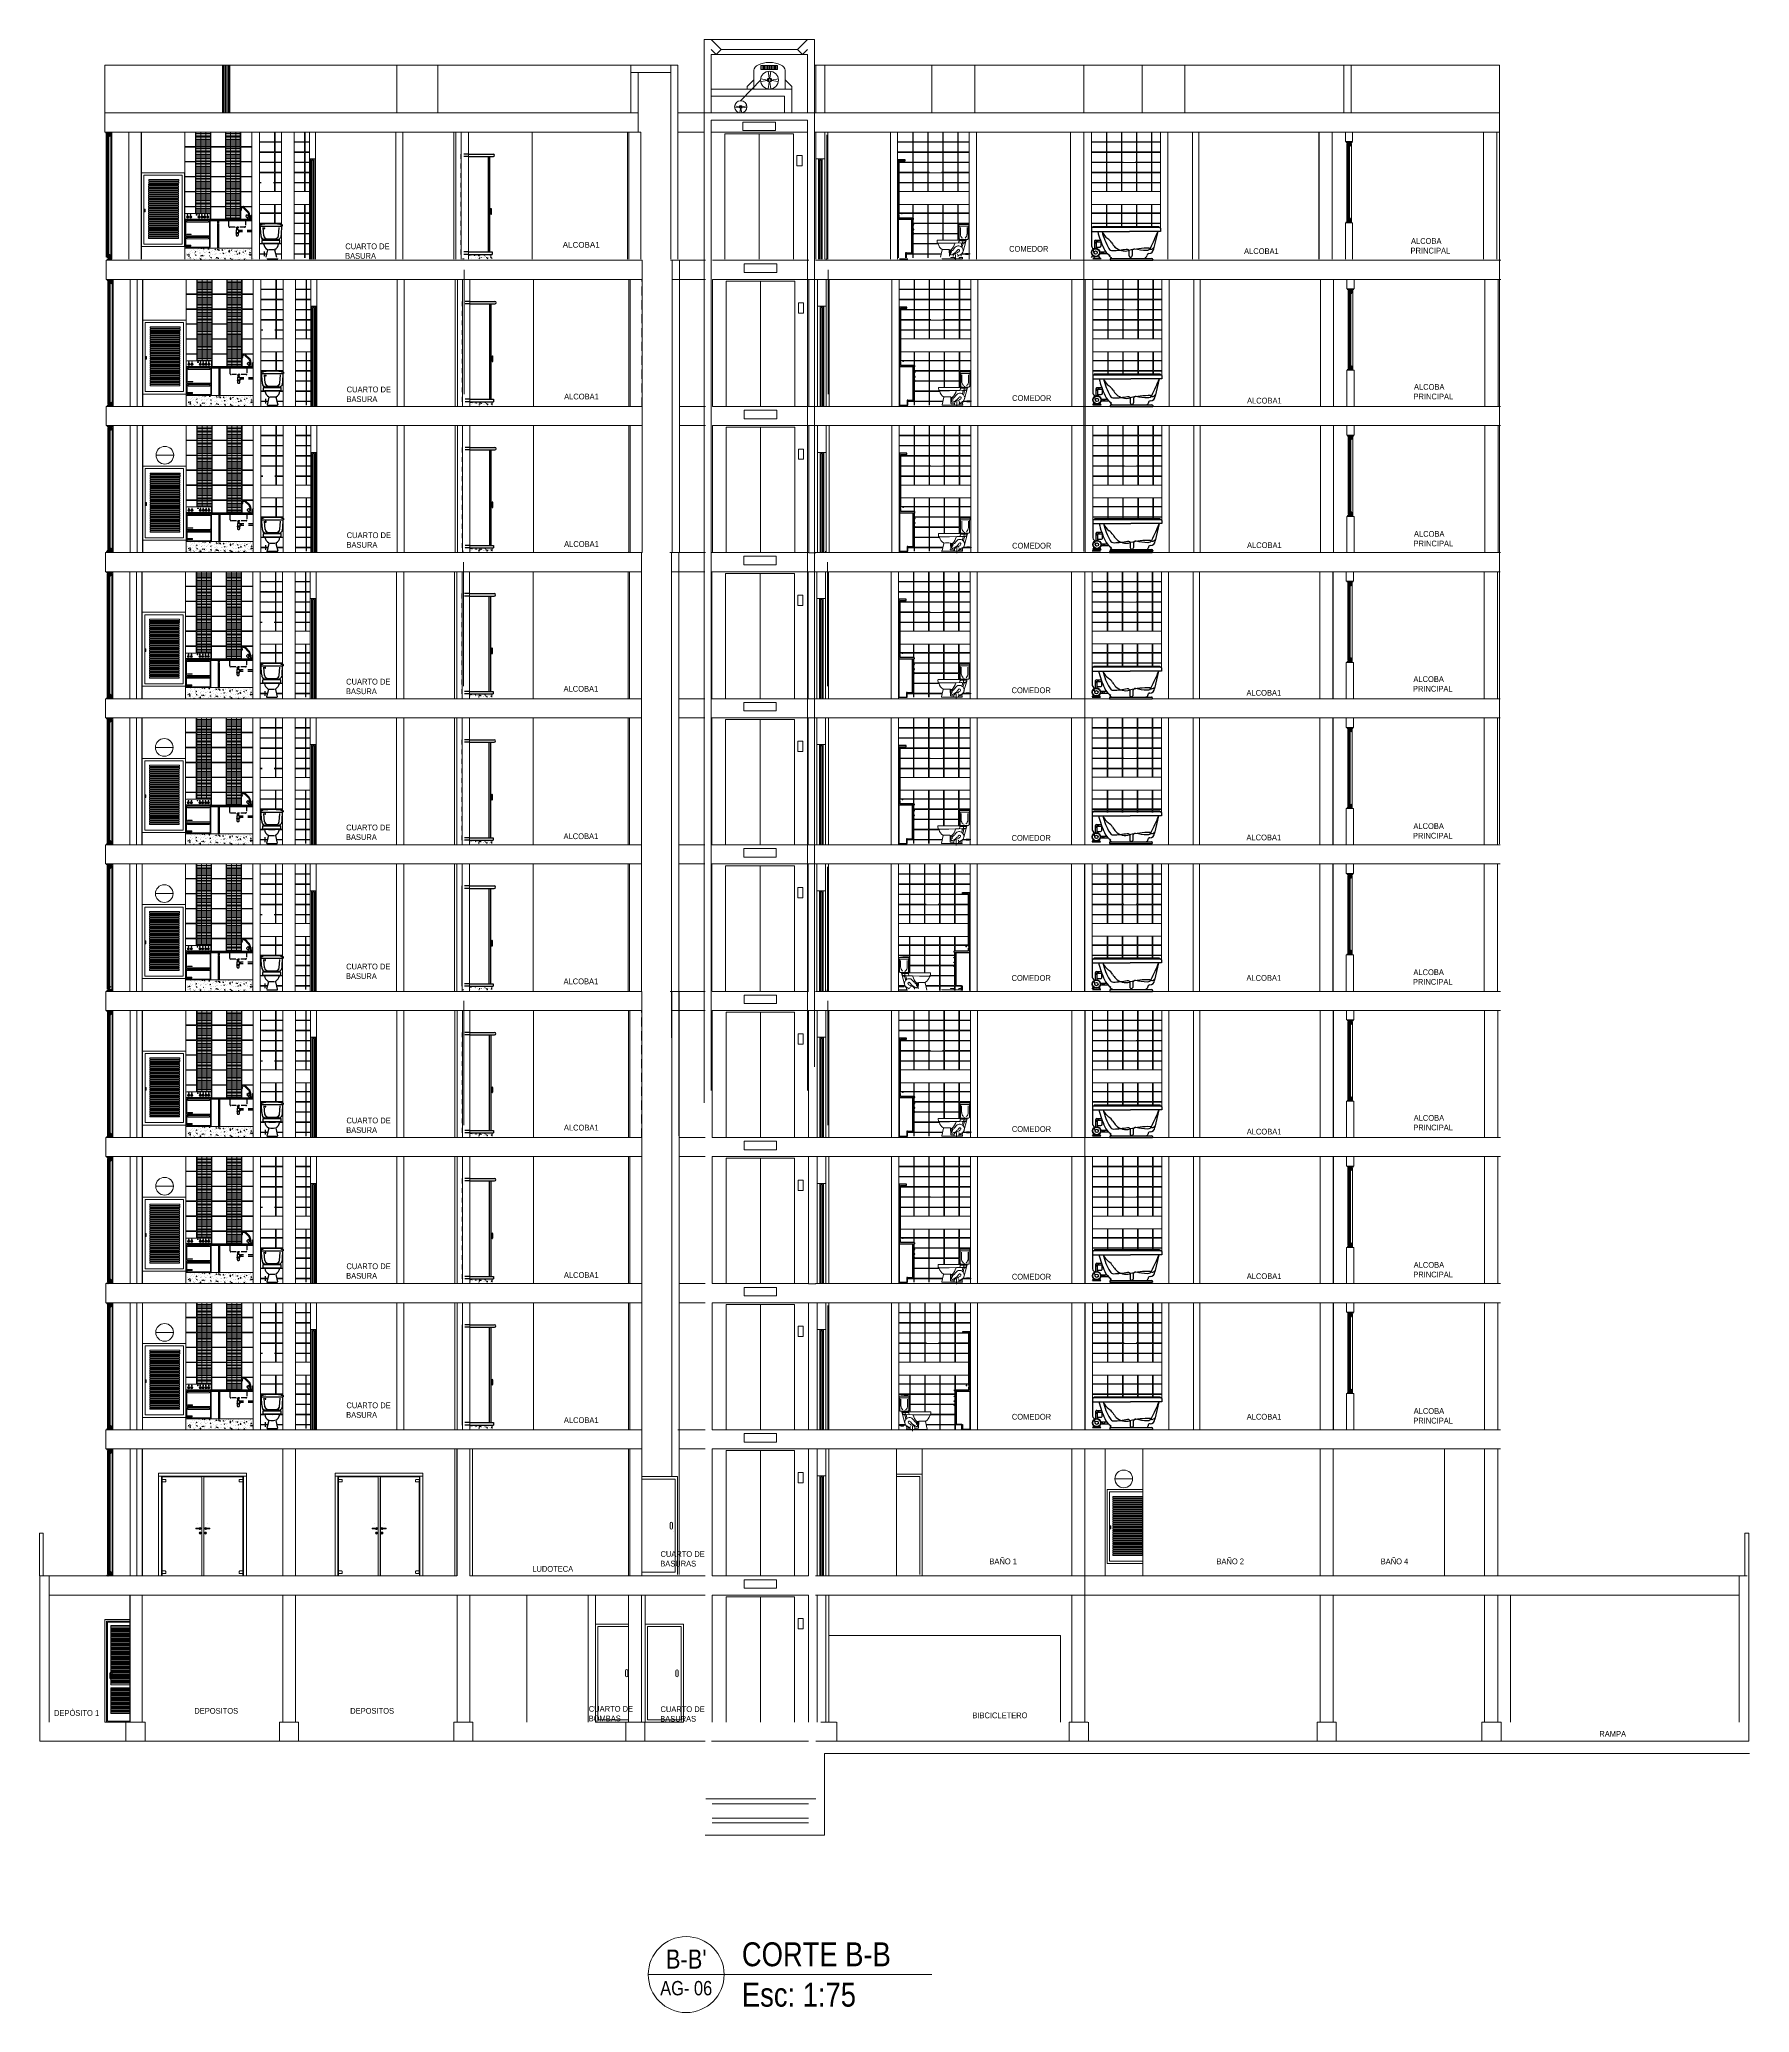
# Model space of a CAD drawing. Extents: x 1270 to 1442, y 932 to 1016.
# Drawn here: x 1406.36 to 1442.16, y 956.87 to 998.18 of the extents above; entities that cross this region are included whole.
import ezdxf

# ---------------------------------------------------------------- set-up
doc = ezdxf.new("R2010")
doc.units = 0
doc.header["$MEASUREMENT"] = 0
for name, pattern in [('HIDDEN', [9.525, 6.35, -3.175]), ('HIDDEN2', [4.7625, 3.175, -1.5875]), ('TRAZO_Y_PUNTO2', [0.5, 0.25, -0.125, 0, -0.125])]:
    doc.linetypes.add(name, pattern=pattern)
for name, color, linetype, lineweight in [('arquitecturapasito', 252, 'Continuous', 5), ('puertas', 34, 'Continuous', 9), ('ventanas', 4, 'Continuous', 9)]:
    doc.layers.add(name, color=color, linetype=linetype, lineweight=lineweight)
for name, color, linetype in [('EJE', 3, 'TRAZO_Y_PUNTO2'), ('GUIATAPA', 7, 'Continuous'), ('REFEREN', 1, 'Continuous'), ('ROTURA', 4, 'Continuous'), ('sanitarios', 140, 'Continuous'), ('VIDRIOS', 4, 'Continuous')]:
    doc.layers.add(name, color=color, linetype=linetype)
doc.styles.add('MtXpl_Arial_Narrow', font='')
doc.styles.get("Standard").update_dxf_attribs({"font": 'arial.ttf'})
doc.styles.get('MtXpl_Arial_Narrow').set_extended_font_data('Arial Narrow')

# ---------------------------------------------------------------- blocks, each defined once
blk = doc.blocks.new('llad000e')
blk.add_line((-0.029, 1.105), (0.051, 1.105))
blk.add_lwpolyline([(-0.05, 0), (-0.05, 1.105), (-0.029, 1.105), (-0.029, 1.09), (0.051, 1.09), (0.051, 1.105), (0.075, 1.105), (0.075, 1.13), (-0.075, 1.13), (-0.075, 0)], close=True)
blk.add_point((0, 0))

msp = doc.modelspace()

# ---------------------------------------------------------------- hatches: boundary and pattern name
h = msp.add_hatch()
h.set_pattern_fill('LINE', color=256, scale=0.011, angle=90, style=0)
h.set_pattern_definition([(90, (519.45464, 591.22846), (-0.034925, 2e-18), [])])
h.paths.add_polyline_path([(1410.333, 997.627), (1410.203, 997.627), (1410.203, 996.647), (1410.333, 996.647)])

# ---------------------------------------------------------------- linework, layer by layer
at = {"linetype": 'HIDDEN2', "ltscale": 0.03}
for p, q in [((1415.189, 993.677), (1415.189, 995.777)), ((1415.344, 995.777), (1415.189, 995.777)), ((1415.344, 995.727), (1415.189, 995.727)), ((1415.344, 993.727), (1415.189, 993.727)), ((1415.344, 993.677), (1415.189, 993.677)), ((1415.218, 990.592), (1415.218, 992.692)), ((1415.373, 992.692), (1415.218, 992.692)), ((1415.372, 992.642), (1415.218, 992.642)), ((1415.373, 990.642), (1415.218, 990.642)), ((1415.373, 990.592), (1415.218, 990.592)), ((1415.218, 987.532), (1415.218, 989.632)), ((1415.372, 989.632), (1415.218, 989.632)), ((1415.373, 989.582), (1415.218, 989.582)), ((1415.372, 987.582), (1415.218, 987.582)), ((1415.373, 987.532), (1415.218, 987.532)), ((1415.206, 984.474), (1415.206, 986.574)), ((1415.361, 986.574), (1415.206, 986.574)), ((1415.36, 986.524), (1415.206, 986.524)), ((1415.361, 984.524), (1415.206, 984.524)), ((1415.361, 984.474), (1415.206, 984.474)), ((1415.206, 981.414), (1415.206, 983.514)), ((1415.36, 983.514), (1415.206, 983.514)), ((1415.361, 983.464), (1415.206, 983.464)), ((1415.36, 981.464), (1415.206, 981.464)), ((1415.361, 981.414), (1415.206, 981.414)), ((1415.206, 978.354), (1415.206, 980.454)), ((1415.361, 980.454), (1415.206, 980.454)), ((1415.361, 980.404), (1415.206, 980.404)), ((1415.361, 978.404), (1415.206, 978.404)), ((1415.361, 978.354), (1415.206, 978.354)), ((1415.213, 975.288), (1415.213, 977.388)), ((1415.367, 977.388), (1415.213, 977.388)), ((1415.367, 977.338), (1415.213, 977.338)), ((1415.367, 975.338), (1415.213, 975.338)), ((1415.367, 975.288), (1415.213, 975.288)), ((1415.213, 972.228), (1415.213, 974.328)), ((1415.367, 974.328), (1415.213, 974.328)), ((1415.367, 974.278), (1415.213, 974.278)), ((1415.367, 972.278), (1415.213, 972.278)), ((1415.367, 972.228), (1415.213, 972.228)), ((1415.213, 969.168), (1415.213, 971.268)), ((1415.367, 971.268), (1415.213, 971.268)), ((1415.367, 971.218), (1415.213, 971.218)), ((1415.367, 969.218), (1415.213, 969.218)), ((1415.367, 969.168), (1415.213, 969.168))]:
    msp.add_line(p, q, dxfattribs=at)
for p, q in [((1415.344, 995.777), (1415.864, 995.777)), ((1415.344, 995.727), (1415.864, 995.727)), ((1415.759, 993.727), (1415.759, 995.727)), ((1415.789, 993.727), (1415.789, 995.727)), ((1415.889, 995.752), (1415.889, 995.752)), ((1409.934, 994.415), (1409.934, 994.385)), ((1409.934, 994.415), (1409.954, 994.415)), ((1409.934, 994.385), (1410.807, 994.385)), ((1409.954, 994.415), (1409.954, 994.385)), ((1409.954, 994.405), (1410.807, 994.405)), ((1410.085, 994.385), (1410.085, 994.335)), ((1410.085, 994.325), (1410.085, 993.81)), ((1410.105, 994.385), (1410.105, 994.335)), ((1410.105, 994.325), (1410.105, 993.81)), ((1410.707, 994.502), (1410.679, 994.474)), ((1410.782, 994.407), (1410.712, 994.407)), ((1410.765, 994.415), (1410.73, 994.415)), ((1410.762, 994.495), (1410.732, 994.495)), ((1410.762, 994.485), (1410.732, 994.485)), ((1410.757, 994.505), (1410.737, 994.505)), ((1410.807, 994.505), (1410.787, 994.485)), ((1410.787, 994.485), (1410.787, 994.405)), ((1415.809, 994.627), (1415.789, 994.627)), ((1415.809, 994.617), (1415.789, 994.617)), ((1415.809, 994.537), (1415.789, 994.537)), ((1415.809, 994.527), (1415.789, 994.527)), ((1415.809, 994.527), (1415.809, 994.627)), ((1415.824, 994.527), (1415.824, 994.627)), ((1424.337, 994.495), (1424.337, 993.607)), ((1424.652, 994.407), (1424.337, 994.407)), ((1424.362, 994.437), (1424.362, 994.495)), ((1424.647, 994.437), (1424.362, 994.437)), ((1424.622, 993.707), (1424.622, 994.407)), ((1424.622, 994.347), (1424.629, 994.347)), ((1424.629, 994.347), (1424.637, 994.357)), ((1424.637, 994.337), (1424.629, 994.347)), ((1424.637, 994.357), (1424.637, 994.407)), ((1424.637, 994.302), (1424.637, 994.337)), ((1424.637, 994.292), (1424.637, 994.302)), ((1424.662, 994.302), (1424.637, 994.302)), ((1424.637, 994.257), (1424.637, 994.292)), ((1424.637, 994.292), (1424.662, 994.292)), ((1424.651, 994.437), (1424.647, 994.437)), ((1424.655, 994.435), (1424.651, 994.437)), ((1424.652, 994.407), (1424.655, 994.41)), ((1424.659, 994.431), (1424.655, 994.435)), ((1424.655, 994.41), (1424.659, 994.414)), ((1424.661, 994.427), (1424.659, 994.431)), ((1424.659, 994.414), (1424.661, 994.418)), ((1424.662, 994.422), (1424.661, 994.427)), ((1424.661, 994.418), (1424.662, 994.422)), ((1424.663, 994.302), (1424.662, 994.302)), ((1424.662, 994.292), (1424.663, 994.293)), ((1424.664, 994.301), (1424.663, 994.302)), ((1424.663, 994.293), (1424.664, 994.293)), ((1424.666, 994.3), (1424.664, 994.301)), ((1424.664, 994.293), (1424.666, 994.295)), ((1424.666, 994.299), (1424.666, 994.3)), ((1424.667, 994.297), (1424.666, 994.299)), ((1424.666, 994.296), (1424.667, 994.297)), ((1424.666, 994.295), (1424.666, 994.296)), ((1424.622, 994.247), (1424.629, 994.247)), ((1424.622, 994.147), (1424.629, 994.147)), ((1424.629, 994.247), (1424.637, 994.257)), ((1424.637, 994.237), (1424.629, 994.247)), ((1424.629, 994.147), (1424.637, 994.157)), ((1424.637, 994.137), (1424.629, 994.147)), ((1424.637, 994.202), (1424.637, 994.237)), ((1424.637, 994.192), (1424.637, 994.202)), ((1424.662, 994.202), (1424.637, 994.202)), ((1424.637, 994.157), (1424.637, 994.192)), ((1424.637, 994.192), (1424.662, 994.192)), ((1424.637, 994.118), (1424.637, 994.137)), ((1424.662, 994.118), (1424.637, 994.118)), ((1424.637, 993.717), (1424.637, 994.108)), ((1424.637, 994.108), (1424.662, 994.108)), ((1424.663, 994.202), (1424.662, 994.202)), ((1424.662, 994.192), (1424.663, 994.193)), ((1424.663, 994.118), (1424.662, 994.118)), ((1424.662, 994.108), (1424.663, 994.109)), ((1424.664, 994.201), (1424.663, 994.202)), ((1424.663, 994.193), (1424.664, 994.193)), ((1424.664, 994.117), (1424.663, 994.118)), ((1424.663, 994.109), (1424.664, 994.109)), ((1424.666, 994.2), (1424.664, 994.201)), ((1424.664, 994.193), (1424.666, 994.195)), ((1424.666, 994.116), (1424.664, 994.117)), ((1424.664, 994.109), (1424.666, 994.111)), ((1424.666, 994.199), (1424.666, 994.2)), ((1424.667, 994.197), (1424.666, 994.199)), ((1424.666, 994.196), (1424.667, 994.197)), ((1424.666, 994.195), (1424.666, 994.196)), ((1424.666, 994.115), (1424.666, 994.116)), ((1424.667, 994.113), (1424.666, 994.115)), ((1424.666, 994.112), (1424.667, 994.113)), ((1424.666, 994.111), (1424.666, 994.112)), ((1428.382, 994.223), (1428.382, 994.155)), ((1428.382, 994.155), (1429.179, 994.155)), ((1428.453, 993.802), (1428.453, 993.957)), ((1428.489, 993.911), (1428.453, 993.911)), ((1428.471, 993.975), (1428.572, 993.975)), ((1428.489, 993.802), (1428.489, 993.938)), ((1428.489, 993.938), (1428.586, 993.938)), ((1428.516, 993.938), (1428.516, 993.975)), ((1429.832, 994.155), (1429.179, 994.155)), ((1429.772, 994.155), (1429.687, 993.794)), ((1429.832, 994.223), (1429.832, 994.155)), ((1410.085, 993.82), (1410.105, 993.82)), ((1410.085, 993.82), (1410.085, 993.81)), ((1410.105, 993.82), (1410.105, 993.81)), ((1415.344, 993.727), (1415.839, 993.727)), ((1415.344, 993.677), (1415.839, 993.677)), ((1415.839, 993.727), (1415.839, 993.677)), ((1424.366, 993.582), (1424.538, 993.582)), ((1424.494, 993.707), (1424.494, 993.607)), ((1424.509, 993.707), (1424.494, 993.707)), ((1424.509, 993.607), (1424.509, 993.707)), ((1424.509, 993.707), (1424.629, 993.707)), ((1424.629, 993.707), (1424.637, 993.717)), ((1428.382, 993.614), (1428.412, 993.648)), ((1428.411, 993.588), (1428.588, 993.588)), ((1428.43, 993.597), (1428.448, 993.617)), ((1428.43, 993.597), (1428.569, 993.597)), ((1428.56, 993.614), (1428.529, 993.648)), ((1428.569, 993.597), (1428.551, 993.617)), ((1428.558, 993.733), (1428.681, 993.733)), ((1428.558, 993.697), (1428.714, 993.697)), ((1428.773, 993.57), (1428.773, 993.552)), ((1428.773, 993.552), (1429.67, 993.552)), ((1428.791, 993.588), (1428.833, 993.588)), ((1428.833, 993.588), (1429.652, 993.588)), ((1429.595, 993.804), (1429.629, 993.786)), ((1429.609, 993.588), (1429.652, 993.588)), ((1429.67, 993.57), (1429.67, 993.552)), ((1415.372, 992.642), (1415.893, 992.642)), ((1415.373, 992.692), (1415.893, 992.692)), ((1415.788, 990.642), (1415.788, 992.642)), ((1415.818, 990.642), (1415.818, 992.642)), ((1415.918, 992.667), (1415.918, 992.667)), ((1410.736, 991.417), (1410.708, 991.389)), ((1410.791, 991.409), (1410.761, 991.409)), ((1410.791, 991.399), (1410.761, 991.399)), ((1410.786, 991.419), (1410.766, 991.419)), ((1410.836, 991.419), (1410.816, 991.399)), ((1410.816, 991.399), (1410.816, 991.319)), ((1415.838, 991.542), (1415.818, 991.542)), ((1415.838, 991.532), (1415.818, 991.532)), ((1415.838, 991.452), (1415.818, 991.452)), ((1415.838, 991.442), (1415.818, 991.442)), ((1415.838, 991.442), (1415.838, 991.542)), ((1415.853, 991.442), (1415.853, 991.542)), ((1424.366, 991.41), (1424.366, 990.522)), ((1424.391, 991.352), (1424.391, 991.41)), ((1409.962, 991.329), (1409.962, 991.299)), ((1409.962, 991.329), (1409.982, 991.329)), ((1409.962, 991.299), (1410.836, 991.299)), ((1409.982, 991.329), (1409.982, 991.299)), ((1409.982, 991.319), (1410.836, 991.319)), ((1410.114, 991.299), (1410.114, 991.249)), ((1410.114, 991.239), (1410.114, 990.724)), ((1410.134, 991.299), (1410.134, 991.249)), ((1410.134, 991.239), (1410.134, 990.724)), ((1410.811, 991.321), (1410.741, 991.321)), ((1410.794, 991.329), (1410.759, 991.329)), ((1424.68, 991.322), (1424.366, 991.322)), ((1424.675, 991.352), (1424.391, 991.352)), ((1424.65, 990.622), (1424.65, 991.322)), ((1424.65, 991.262), (1424.658, 991.262)), ((1424.65, 991.162), (1424.658, 991.162)), ((1424.65, 991.062), (1424.658, 991.062)), ((1424.658, 991.262), (1424.665, 991.272)), ((1424.665, 991.252), (1424.658, 991.262)), ((1424.658, 991.162), (1424.665, 991.172)), ((1424.665, 991.152), (1424.658, 991.162)), ((1424.658, 991.062), (1424.665, 991.072)), ((1424.665, 991.052), (1424.658, 991.062)), ((1424.665, 991.272), (1424.665, 991.322)), ((1424.665, 991.217), (1424.665, 991.252)), ((1424.665, 991.207), (1424.665, 991.217)), ((1424.69, 991.217), (1424.665, 991.217)), ((1424.665, 991.172), (1424.665, 991.207)), ((1424.665, 991.207), (1424.69, 991.207)), ((1424.665, 991.117), (1424.665, 991.152)), ((1424.665, 991.107), (1424.665, 991.117)), ((1424.69, 991.117), (1424.665, 991.117)), ((1424.665, 991.072), (1424.665, 991.107)), ((1424.665, 991.107), (1424.69, 991.107)), ((1424.665, 991.033), (1424.665, 991.052)), ((1424.69, 991.033), (1424.665, 991.033)), ((1424.665, 990.632), (1424.665, 991.023)), ((1424.665, 991.023), (1424.69, 991.023)), ((1424.68, 991.352), (1424.675, 991.352)), ((1424.684, 991.349), (1424.68, 991.352)), ((1424.68, 991.322), (1424.684, 991.325)), ((1424.688, 991.346), (1424.684, 991.349)), ((1424.684, 991.325), (1424.688, 991.328)), ((1424.69, 991.342), (1424.688, 991.346)), ((1424.688, 991.328), (1424.69, 991.333)), ((1424.69, 991.337), (1424.69, 991.342)), ((1424.69, 991.333), (1424.69, 991.337)), ((1424.692, 991.217), (1424.69, 991.217)), ((1424.69, 991.207), (1424.692, 991.208)), ((1424.692, 991.117), (1424.69, 991.117)), ((1424.69, 991.107), (1424.692, 991.108)), ((1424.692, 991.033), (1424.69, 991.033)), ((1424.69, 991.023), (1424.692, 991.024)), ((1424.693, 991.216), (1424.692, 991.217)), ((1424.692, 991.208), (1424.693, 991.208)), ((1424.693, 991.116), (1424.692, 991.117)), ((1424.692, 991.108), (1424.693, 991.108)), ((1424.693, 991.032), (1424.692, 991.033)), ((1424.692, 991.024), (1424.693, 991.024)), ((1424.695, 991.215), (1424.693, 991.216)), ((1424.693, 991.208), (1424.695, 991.209)), ((1424.695, 991.115), (1424.693, 991.116)), ((1424.693, 991.108), (1424.695, 991.109)), ((1424.695, 991.031), (1424.693, 991.032)), ((1424.693, 991.024), (1424.695, 991.025)), ((1424.695, 991.214), (1424.695, 991.215)), ((1424.695, 991.212), (1424.695, 991.214)), ((1424.695, 991.211), (1424.695, 991.212)), ((1424.695, 991.209), (1424.695, 991.211)), ((1424.695, 991.114), (1424.695, 991.115)), ((1424.695, 991.112), (1424.695, 991.114)), ((1424.695, 991.111), (1424.695, 991.112)), ((1424.695, 991.109), (1424.695, 991.111)), ((1424.695, 991.03), (1424.695, 991.031)), ((1424.695, 991.028), (1424.695, 991.03)), ((1424.695, 991.027), (1424.695, 991.028)), ((1424.695, 991.025), (1424.695, 991.027)), ((1428.411, 991.138), (1428.411, 991.07)), ((1428.411, 991.07), (1429.208, 991.07)), ((1429.86, 991.07), (1429.208, 991.07)), ((1429.801, 991.07), (1429.716, 990.709)), ((1429.86, 991.138), (1429.86, 991.07)), ((1410.114, 990.734), (1410.134, 990.734)), ((1410.114, 990.734), (1410.114, 990.724)), ((1410.134, 990.734), (1410.134, 990.724)), ((1415.372, 990.642), (1415.868, 990.642)), ((1415.372, 990.592), (1415.868, 990.592)), ((1415.868, 990.642), (1415.868, 990.592)), ((1424.523, 990.622), (1424.523, 990.522)), ((1424.538, 990.622), (1424.523, 990.622)), ((1424.538, 990.522), (1424.538, 990.622)), ((1424.538, 990.622), (1424.658, 990.622)), ((1424.658, 990.622), (1424.665, 990.632)), ((1428.411, 990.528), (1428.441, 990.563)), ((1428.43, 990.537), (1428.448, 990.557)), ((1428.481, 990.717), (1428.481, 990.871)), ((1428.518, 990.826), (1428.481, 990.826)), ((1428.5, 990.889), (1428.601, 990.889)), ((1428.518, 990.717), (1428.518, 990.853)), ((1428.518, 990.853), (1428.614, 990.853)), ((1428.545, 990.853), (1428.545, 990.889)), ((1428.569, 990.537), (1428.551, 990.557)), ((1428.588, 990.528), (1428.558, 990.563)), ((1428.587, 990.648), (1428.71, 990.648)), ((1428.587, 990.612), (1428.743, 990.612)), ((1429.623, 990.719), (1429.658, 990.701)), ((1424.366, 990.522), (1424.538, 990.522)), ((1428.411, 990.528), (1428.588, 990.528)), ((1428.43, 990.537), (1428.569, 990.537)), ((1428.773, 990.51), (1428.773, 990.492)), ((1428.773, 990.492), (1429.67, 990.492)), ((1428.791, 990.528), (1428.833, 990.528)), ((1428.833, 990.528), (1429.652, 990.528)), ((1429.609, 990.528), (1429.652, 990.528)), ((1429.67, 990.51), (1429.67, 990.492)), ((1415.372, 989.632), (1415.893, 989.632)), ((1415.372, 989.582), (1415.893, 989.582)), ((1415.788, 987.582), (1415.788, 989.582)), ((1415.818, 987.582), (1415.818, 989.582)), ((1415.918, 989.607), (1415.918, 989.607)), ((1409.962, 988.269), (1409.962, 988.239)), ((1409.962, 988.269), (1409.982, 988.269)), ((1409.962, 988.239), (1410.836, 988.239)), ((1409.982, 988.269), (1409.982, 988.239)), ((1409.982, 988.259), (1410.836, 988.259)), ((1410.114, 988.239), (1410.114, 988.189)), ((1410.114, 988.179), (1410.114, 987.664)), ((1410.134, 988.239), (1410.134, 988.189)), ((1410.134, 988.179), (1410.134, 987.664)), ((1410.736, 988.357), (1410.708, 988.329)), ((1410.811, 988.261), (1410.741, 988.261)), ((1410.794, 988.269), (1410.759, 988.269)), ((1410.791, 988.349), (1410.761, 988.349)), ((1410.791, 988.339), (1410.761, 988.339)), ((1410.786, 988.359), (1410.766, 988.359)), ((1410.836, 988.359), (1410.816, 988.339)), ((1410.816, 988.339), (1410.816, 988.259)), ((1415.838, 988.482), (1415.818, 988.482)), ((1415.838, 988.472), (1415.818, 988.472)), ((1415.838, 988.392), (1415.818, 988.392)), ((1415.838, 988.382), (1415.818, 988.382)), ((1415.838, 988.382), (1415.838, 988.482)), ((1415.853, 988.382), (1415.853, 988.482)), ((1424.366, 988.35), (1424.366, 987.462)), ((1424.68, 988.262), (1424.366, 988.262)), ((1424.391, 988.292), (1424.391, 988.35)), ((1424.675, 988.292), (1424.391, 988.292)), ((1424.65, 987.562), (1424.65, 988.262)), ((1424.65, 988.202), (1424.658, 988.202)), ((1424.65, 988.102), (1424.658, 988.102)), ((1424.658, 988.202), (1424.665, 988.212)), ((1424.665, 988.192), (1424.658, 988.202)), ((1424.658, 988.102), (1424.665, 988.112)), ((1424.665, 988.092), (1424.658, 988.102)), ((1424.665, 988.212), (1424.665, 988.262)), ((1424.665, 988.157), (1424.665, 988.192)), ((1424.665, 988.147), (1424.665, 988.157)), ((1424.69, 988.157), (1424.665, 988.157)), ((1424.665, 988.112), (1424.665, 988.147)), ((1424.665, 988.147), (1424.69, 988.147)), ((1424.665, 988.057), (1424.665, 988.092)), ((1424.68, 988.292), (1424.675, 988.292)), ((1424.684, 988.289), (1424.68, 988.292)), ((1424.68, 988.262), (1424.684, 988.265)), ((1424.687, 988.286), (1424.684, 988.289)), ((1424.684, 988.265), (1424.687, 988.268)), ((1424.69, 988.282), (1424.687, 988.286)), ((1424.687, 988.268), (1424.69, 988.273)), ((1424.69, 988.277), (1424.69, 988.282)), ((1424.69, 988.273), (1424.69, 988.277)), ((1424.692, 988.157), (1424.69, 988.157)), ((1424.69, 988.147), (1424.692, 988.148)), ((1424.693, 988.156), (1424.692, 988.157)), ((1424.692, 988.148), (1424.693, 988.148)), ((1424.694, 988.155), (1424.693, 988.156)), ((1424.693, 988.148), (1424.694, 988.149)), ((1424.695, 988.154), (1424.694, 988.155)), ((1424.694, 988.149), (1424.695, 988.151)), ((1424.695, 988.152), (1424.695, 988.154)), ((1424.695, 988.151), (1424.695, 988.152)), ((1428.411, 988.108), (1428.411, 988.04)), ((1429.86, 988.108), (1429.86, 988.04)), ((1410.114, 987.674), (1410.134, 987.674)), ((1410.114, 987.674), (1410.114, 987.664)), ((1410.134, 987.674), (1410.134, 987.664)), ((1424.65, 988.002), (1424.658, 988.002)), ((1424.658, 988.002), (1424.665, 988.012)), ((1424.665, 987.992), (1424.658, 988.002)), ((1424.665, 988.047), (1424.665, 988.057)), ((1424.69, 988.057), (1424.665, 988.057)), ((1424.665, 988.012), (1424.665, 988.047)), ((1424.665, 988.047), (1424.69, 988.047)), ((1424.665, 987.973), (1424.665, 987.992)), ((1424.69, 987.973), (1424.665, 987.973)), ((1424.665, 987.572), (1424.665, 987.963)), ((1424.665, 987.963), (1424.69, 987.963)), ((1424.692, 988.057), (1424.69, 988.057)), ((1424.69, 988.047), (1424.692, 988.048)), ((1424.692, 987.973), (1424.69, 987.973)), ((1424.69, 987.963), (1424.692, 987.964)), ((1424.693, 988.056), (1424.692, 988.057)), ((1424.692, 988.048), (1424.693, 988.048)), ((1424.693, 987.972), (1424.692, 987.973)), ((1424.692, 987.964), (1424.693, 987.964)), ((1424.694, 988.055), (1424.693, 988.056)), ((1424.693, 988.048), (1424.694, 988.049)), ((1424.694, 987.971), (1424.693, 987.972)), ((1424.693, 987.964), (1424.694, 987.965)), ((1424.695, 988.054), (1424.694, 988.055)), ((1424.694, 988.049), (1424.695, 988.051)), ((1424.695, 987.97), (1424.694, 987.971)), ((1424.694, 987.965), (1424.695, 987.967)), ((1424.695, 988.052), (1424.695, 988.054)), ((1424.695, 988.051), (1424.695, 988.052)), ((1424.695, 987.968), (1424.695, 987.97)), ((1424.695, 987.967), (1424.695, 987.968)), ((1428.411, 988.04), (1429.208, 988.04)), ((1428.481, 987.687), (1428.481, 987.841)), ((1428.518, 987.796), (1428.481, 987.796)), ((1428.5, 987.859), (1428.601, 987.859)), ((1428.518, 987.687), (1428.518, 987.823)), ((1428.518, 987.823), (1428.614, 987.823)), ((1428.545, 987.823), (1428.545, 987.859)), ((1429.86, 988.04), (1429.208, 988.04)), ((1429.623, 987.689), (1429.658, 987.671)), ((1429.801, 988.04), (1429.716, 987.679)), ((1415.372, 987.582), (1415.868, 987.582)), ((1415.373, 987.532), (1415.868, 987.532)), ((1415.868, 987.582), (1415.868, 987.532)), ((1424.354, 987.464), (1424.526, 987.464)), ((1424.366, 987.462), (1424.538, 987.462)), ((1424.523, 987.562), (1424.523, 987.462)), ((1424.538, 987.562), (1424.523, 987.562)), ((1424.538, 987.462), (1424.538, 987.562)), ((1424.538, 987.562), (1424.658, 987.562)), ((1424.658, 987.562), (1424.665, 987.572)), ((1428.399, 987.47), (1428.576, 987.47)), ((1428.411, 987.498), (1428.441, 987.533)), ((1428.411, 987.498), (1428.588, 987.498)), ((1428.419, 987.479), (1428.436, 987.499)), ((1428.419, 987.479), (1428.557, 987.479)), ((1428.43, 987.507), (1428.448, 987.527)), ((1428.43, 987.507), (1428.569, 987.507)), ((1428.557, 987.479), (1428.539, 987.499)), ((1428.569, 987.507), (1428.551, 987.527)), ((1428.588, 987.498), (1428.558, 987.533)), ((1428.587, 987.618), (1428.71, 987.618)), ((1428.587, 987.582), (1428.743, 987.582)), ((1428.761, 987.452), (1428.761, 987.434)), ((1428.761, 987.434), (1429.658, 987.434)), ((1428.773, 987.48), (1428.773, 987.462)), ((1428.773, 987.462), (1429.67, 987.462)), ((1428.779, 987.47), (1428.821, 987.47)), ((1428.791, 987.498), (1428.833, 987.498)), ((1428.821, 987.47), (1429.64, 987.47)), ((1428.833, 987.498), (1429.652, 987.498)), ((1429.597, 987.47), (1429.64, 987.47)), ((1429.609, 987.498), (1429.652, 987.498)), ((1429.658, 987.452), (1429.658, 987.434)), ((1429.67, 987.48), (1429.67, 987.462)), ((1415.36, 986.524), (1415.881, 986.524)), ((1415.361, 986.574), (1415.881, 986.574)), ((1415.776, 984.524), (1415.776, 986.524)), ((1415.806, 984.524), (1415.806, 986.524)), ((1415.906, 986.549), (1415.906, 986.549)), ((1409.95, 985.211), (1409.95, 985.181)), ((1409.95, 985.211), (1409.97, 985.211)), ((1409.95, 985.181), (1410.824, 985.181)), ((1409.97, 985.211), (1409.97, 985.181)), ((1409.97, 985.201), (1410.824, 985.201)), ((1410.102, 985.181), (1410.102, 985.131)), ((1410.122, 985.181), (1410.122, 985.131)), ((1410.724, 985.298), (1410.696, 985.271)), ((1410.799, 985.203), (1410.729, 985.203)), ((1410.782, 985.211), (1410.747, 985.211)), ((1410.779, 985.291), (1410.749, 985.291)), ((1410.779, 985.281), (1410.749, 985.281)), ((1410.774, 985.301), (1410.754, 985.301)), ((1410.824, 985.301), (1410.804, 985.281)), ((1410.804, 985.281), (1410.804, 985.201)), ((1415.826, 985.424), (1415.806, 985.424)), ((1415.826, 985.414), (1415.806, 985.414)), ((1415.826, 985.334), (1415.806, 985.334)), ((1415.826, 985.324), (1415.806, 985.324)), ((1415.826, 985.324), (1415.826, 985.424)), ((1415.841, 985.324), (1415.841, 985.424)), ((1424.354, 985.292), (1424.354, 984.404)), ((1424.668, 985.204), (1424.354, 985.204)), ((1424.379, 985.234), (1424.379, 985.292)), ((1424.663, 985.234), (1424.379, 985.234)), ((1424.638, 984.504), (1424.638, 985.204)), ((1424.653, 985.154), (1424.653, 985.204)), ((1424.668, 985.233), (1424.663, 985.234)), ((1424.672, 985.231), (1424.668, 985.233)), ((1424.668, 985.204), (1424.672, 985.207)), ((1424.676, 985.228), (1424.672, 985.231)), ((1424.672, 985.207), (1424.676, 985.21)), ((1424.678, 985.224), (1424.676, 985.228)), ((1424.676, 985.21), (1424.678, 985.214)), ((1424.678, 985.219), (1424.678, 985.224)), ((1424.678, 985.214), (1424.678, 985.219)), ((1410.102, 985.121), (1410.102, 984.606)), ((1410.122, 985.121), (1410.122, 984.606)), ((1424.638, 985.144), (1424.646, 985.144)), ((1424.638, 985.044), (1424.646, 985.044)), ((1424.638, 984.944), (1424.646, 984.944)), ((1424.646, 985.144), (1424.653, 985.154)), ((1424.653, 985.134), (1424.646, 985.144)), ((1424.646, 985.044), (1424.653, 985.054)), ((1424.653, 985.034), (1424.646, 985.044)), ((1424.646, 984.944), (1424.653, 984.954)), ((1424.653, 984.934), (1424.646, 984.944)), ((1424.653, 985.099), (1424.653, 985.134)), ((1424.653, 985.089), (1424.653, 985.099)), ((1424.678, 985.099), (1424.653, 985.099)), ((1424.653, 985.054), (1424.653, 985.089)), ((1424.653, 985.089), (1424.678, 985.089)), ((1424.653, 984.999), (1424.653, 985.034)), ((1424.653, 984.989), (1424.653, 984.999)), ((1424.678, 984.999), (1424.653, 984.999)), ((1424.653, 984.954), (1424.653, 984.989)), ((1424.653, 984.989), (1424.678, 984.989)), ((1424.653, 984.915), (1424.653, 984.934)), ((1424.678, 984.915), (1424.653, 984.915)), ((1424.653, 984.514), (1424.653, 984.905)), ((1424.653, 984.905), (1424.678, 984.905)), ((1424.68, 985.099), (1424.678, 985.099)), ((1424.678, 985.089), (1424.68, 985.089)), ((1424.68, 984.999), (1424.678, 984.999)), ((1424.678, 984.989), (1424.68, 984.989)), ((1424.68, 984.915), (1424.678, 984.915)), ((1424.678, 984.905), (1424.68, 984.905)), ((1424.681, 985.098), (1424.68, 985.099)), ((1424.68, 985.089), (1424.681, 985.09)), ((1424.681, 984.998), (1424.68, 984.999)), ((1424.68, 984.989), (1424.681, 984.99)), ((1424.681, 984.914), (1424.68, 984.915)), ((1424.68, 984.905), (1424.681, 984.906)), ((1424.683, 985.097), (1424.681, 985.098)), ((1424.681, 985.09), (1424.683, 985.091)), ((1424.683, 984.997), (1424.681, 984.998)), ((1424.681, 984.99), (1424.683, 984.991)), ((1424.683, 984.913), (1424.681, 984.914)), ((1424.681, 984.906), (1424.683, 984.907)), ((1424.683, 985.096), (1424.683, 985.097)), ((1424.683, 985.094), (1424.683, 985.096)), ((1424.683, 985.092), (1424.683, 985.094)), ((1424.683, 985.091), (1424.683, 985.092)), ((1424.683, 984.996), (1424.683, 984.997)), ((1424.683, 984.994), (1424.683, 984.996)), ((1424.683, 984.992), (1424.683, 984.994)), ((1424.683, 984.991), (1424.683, 984.992)), ((1424.683, 984.912), (1424.683, 984.913)), ((1424.683, 984.91), (1424.683, 984.912)), ((1424.683, 984.908), (1424.683, 984.91)), ((1424.683, 984.907), (1424.683, 984.908)), ((1428.399, 985.019), (1428.399, 984.952)), ((1428.399, 984.952), (1429.196, 984.952)), ((1428.488, 984.771), (1428.589, 984.771)), ((1428.533, 984.735), (1428.533, 984.771)), ((1429.848, 984.952), (1429.196, 984.952)), ((1429.789, 984.952), (1429.704, 984.591)), ((1429.848, 985.019), (1429.848, 984.952)), ((1410.102, 984.616), (1410.122, 984.616)), ((1410.102, 984.616), (1410.102, 984.606)), ((1410.122, 984.616), (1410.122, 984.606)), ((1415.36, 984.524), (1415.856, 984.524)), ((1415.36, 984.474), (1415.856, 984.474)), ((1415.856, 984.524), (1415.856, 984.474)), ((1424.354, 984.404), (1424.526, 984.404)), ((1424.511, 984.504), (1424.511, 984.404)), ((1424.526, 984.504), (1424.511, 984.504)), ((1424.526, 984.404), (1424.526, 984.504)), ((1424.526, 984.504), (1424.646, 984.504)), ((1424.646, 984.504), (1424.653, 984.514)), ((1428.399, 984.41), (1428.429, 984.445)), ((1428.399, 984.41), (1428.576, 984.41)), ((1428.419, 984.419), (1428.436, 984.439)), ((1428.419, 984.419), (1428.557, 984.419)), ((1428.469, 984.598), (1428.469, 984.753)), ((1428.506, 984.708), (1428.469, 984.708)), ((1428.506, 984.598), (1428.506, 984.735)), ((1428.506, 984.735), (1428.602, 984.735)), ((1428.557, 984.419), (1428.539, 984.439)), ((1428.576, 984.41), (1428.546, 984.445)), ((1428.575, 984.529), (1428.698, 984.529)), ((1428.575, 984.493), (1428.731, 984.493)), ((1428.761, 984.392), (1428.761, 984.374)), ((1428.761, 984.374), (1429.658, 984.374)), ((1428.779, 984.41), (1428.821, 984.41)), ((1428.821, 984.41), (1429.64, 984.41)), ((1429.597, 984.41), (1429.64, 984.41)), ((1429.611, 984.601), (1429.646, 984.582)), ((1429.658, 984.392), (1429.658, 984.374)), ((1415.36, 983.514), (1415.881, 983.514)), ((1415.36, 983.464), (1415.881, 983.464)), ((1415.776, 981.464), (1415.776, 983.464)), ((1415.806, 981.464), (1415.806, 983.464)), ((1415.906, 983.489), (1415.906, 983.489)), ((1415.826, 982.364), (1415.806, 982.364)), ((1415.826, 982.354), (1415.806, 982.354)), ((1415.826, 982.264), (1415.826, 982.364)), ((1415.841, 982.264), (1415.841, 982.364)), ((1409.95, 982.151), (1409.95, 982.121)), ((1409.95, 982.151), (1409.97, 982.151)), ((1409.95, 982.121), (1410.824, 982.121)), ((1409.97, 982.151), (1409.97, 982.121)), ((1409.97, 982.141), (1410.824, 982.141)), ((1410.102, 982.121), (1410.102, 982.071)), ((1410.102, 982.061), (1410.102, 981.546)), ((1410.122, 982.121), (1410.122, 982.071)), ((1410.122, 982.061), (1410.122, 981.546)), ((1410.724, 982.238), (1410.696, 982.211)), ((1410.799, 982.143), (1410.729, 982.143)), ((1410.782, 982.151), (1410.747, 982.151)), ((1410.779, 982.231), (1410.749, 982.231)), ((1410.779, 982.221), (1410.749, 982.221)), ((1410.774, 982.241), (1410.754, 982.241)), ((1410.824, 982.241), (1410.804, 982.221)), ((1410.804, 982.221), (1410.804, 982.141)), ((1415.826, 982.274), (1415.806, 982.274)), ((1415.826, 982.264), (1415.806, 982.264)), ((1424.354, 982.232), (1424.354, 981.344)), ((1424.668, 982.144), (1424.354, 982.144)), ((1424.379, 982.174), (1424.379, 982.232)), ((1424.663, 982.174), (1424.379, 982.174)), ((1424.638, 981.444), (1424.638, 982.144)), ((1424.638, 982.084), (1424.646, 982.084)), ((1424.638, 981.984), (1424.646, 981.984)), ((1424.638, 981.884), (1424.646, 981.884)), ((1424.646, 982.084), (1424.653, 982.094)), ((1424.653, 982.074), (1424.646, 982.084)), ((1424.646, 981.984), (1424.653, 981.994)), ((1424.653, 981.974), (1424.646, 981.984)), ((1424.646, 981.884), (1424.653, 981.894)), ((1424.653, 981.874), (1424.646, 981.884)), ((1424.653, 982.094), (1424.653, 982.144)), ((1424.653, 982.039), (1424.653, 982.074)), ((1424.653, 982.029), (1424.653, 982.039)), ((1424.678, 982.039), (1424.653, 982.039)), ((1424.653, 981.994), (1424.653, 982.029)), ((1424.653, 982.029), (1424.678, 982.029)), ((1424.653, 981.939), (1424.653, 981.974)), ((1424.653, 981.929), (1424.653, 981.939)), ((1424.678, 981.939), (1424.653, 981.939)), ((1424.653, 981.894), (1424.653, 981.929)), ((1424.653, 981.929), (1424.678, 981.929)), ((1424.653, 981.855), (1424.653, 981.874)), ((1424.668, 982.173), (1424.663, 982.174)), ((1424.672, 982.171), (1424.668, 982.173)), ((1424.668, 982.144), (1424.672, 982.147)), ((1424.675, 982.168), (1424.672, 982.171)), ((1424.672, 982.147), (1424.675, 982.15)), ((1424.678, 982.164), (1424.675, 982.168)), ((1424.675, 982.15), (1424.678, 982.154)), ((1424.678, 982.159), (1424.678, 982.164)), ((1424.678, 982.154), (1424.678, 982.159)), ((1424.68, 982.039), (1424.678, 982.039)), ((1424.678, 982.029), (1424.68, 982.029)), ((1424.68, 981.939), (1424.678, 981.939)), ((1424.678, 981.929), (1424.68, 981.929)), ((1424.681, 982.038), (1424.68, 982.039)), ((1424.68, 982.029), (1424.681, 982.03)), ((1424.681, 981.938), (1424.68, 981.939)), ((1424.68, 981.929), (1424.681, 981.93)), ((1424.683, 982.037), (1424.681, 982.038)), ((1424.681, 982.03), (1424.683, 982.031)), ((1424.683, 981.937), (1424.681, 981.938)), ((1424.681, 981.93), (1424.683, 981.931)), ((1424.683, 982.036), (1424.683, 982.037)), ((1424.683, 982.034), (1424.683, 982.036)), ((1424.683, 982.032), (1424.683, 982.034)), ((1424.683, 982.031), (1424.683, 982.032)), ((1424.683, 981.936), (1424.683, 981.937)), ((1424.683, 981.934), (1424.683, 981.936)), ((1424.683, 981.932), (1424.683, 981.934)), ((1424.683, 981.931), (1424.683, 981.932)), ((1428.399, 981.989), (1428.399, 981.922)), ((1428.399, 981.922), (1429.196, 981.922)), ((1429.848, 981.922), (1429.196, 981.922)), ((1429.789, 981.922), (1429.704, 981.561)), ((1429.848, 981.989), (1429.848, 981.922)), ((1410.102, 981.556), (1410.122, 981.556)), ((1410.102, 981.556), (1410.102, 981.546)), ((1410.122, 981.556), (1410.122, 981.546)), ((1415.36, 981.464), (1415.856, 981.464)), ((1415.856, 981.464), (1415.856, 981.414)), ((1424.678, 981.855), (1424.653, 981.855)), ((1424.653, 981.454), (1424.653, 981.845)), ((1424.653, 981.845), (1424.678, 981.845)), ((1424.68, 981.855), (1424.678, 981.855)), ((1424.678, 981.845), (1424.68, 981.845)), ((1424.681, 981.854), (1424.68, 981.855)), ((1424.68, 981.845), (1424.681, 981.846)), ((1424.683, 981.853), (1424.681, 981.854)), ((1424.681, 981.846), (1424.683, 981.847)), ((1424.683, 981.852), (1424.683, 981.853)), ((1424.683, 981.85), (1424.683, 981.852)), ((1424.683, 981.848), (1424.683, 981.85)), ((1424.683, 981.847), (1424.683, 981.848)), ((1428.469, 981.568), (1428.469, 981.723)), ((1428.506, 981.678), (1428.469, 981.678)), ((1428.488, 981.741), (1428.589, 981.741)), ((1428.506, 981.568), (1428.506, 981.705)), ((1428.506, 981.705), (1428.602, 981.705)), ((1428.533, 981.705), (1428.533, 981.741)), ((1428.575, 981.499), (1428.698, 981.499)), ((1428.575, 981.463), (1428.731, 981.463)), ((1429.611, 981.571), (1429.646, 981.552)), ((1415.361, 981.414), (1415.856, 981.414)), ((1424.354, 981.344), (1424.526, 981.344)), ((1424.511, 981.444), (1424.511, 981.344)), ((1424.526, 981.444), (1424.511, 981.444)), ((1424.526, 981.344), (1424.526, 981.444)), ((1424.526, 981.444), (1424.646, 981.444)), ((1424.646, 981.444), (1424.653, 981.454)), ((1428.399, 981.38), (1428.429, 981.415)), ((1428.399, 981.38), (1428.576, 981.38)), ((1428.419, 981.389), (1428.436, 981.409)), ((1428.419, 981.389), (1428.557, 981.389)), ((1428.557, 981.389), (1428.539, 981.409)), ((1428.576, 981.38), (1428.546, 981.415)), ((1428.761, 981.362), (1428.761, 981.344)), ((1428.761, 981.344), (1429.658, 981.344)), ((1428.779, 981.38), (1428.821, 981.38)), ((1428.821, 981.38), (1429.64, 981.38)), ((1429.597, 981.38), (1429.64, 981.38)), ((1429.658, 981.362), (1429.658, 981.344)), ((1415.206, 978.354), (1415.206, 980.454)), ((1415.361, 980.454), (1415.881, 980.454)), ((1415.361, 980.404), (1415.881, 980.404)), ((1415.776, 978.404), (1415.776, 980.404)), ((1415.806, 978.404), (1415.806, 980.404)), ((1415.906, 980.429), (1415.906, 980.429)), ((1409.95, 979.091), (1409.95, 979.061)), ((1409.95, 979.091), (1409.97, 979.091)), ((1409.95, 979.061), (1410.824, 979.061)), ((1409.97, 979.091), (1409.97, 979.061)), ((1409.97, 979.081), (1410.824, 979.081)), ((1410.102, 979.061), (1410.102, 979.011)), ((1410.102, 979.001), (1410.102, 978.486)), ((1410.122, 979.061), (1410.122, 979.011)), ((1410.122, 979.001), (1410.122, 978.486)), ((1410.724, 979.178), (1410.696, 979.151)), ((1410.799, 979.083), (1410.729, 979.083)), ((1410.782, 979.091), (1410.747, 979.091)), ((1410.779, 979.171), (1410.749, 979.171)), ((1410.779, 979.161), (1410.749, 979.161)), ((1410.774, 979.181), (1410.754, 979.181)), ((1410.824, 979.181), (1410.804, 979.161)), ((1410.804, 979.161), (1410.804, 979.081)), ((1415.826, 979.304), (1415.806, 979.304)), ((1415.826, 979.294), (1415.806, 979.294)), ((1415.826, 979.214), (1415.806, 979.214)), ((1415.826, 979.204), (1415.806, 979.204)), ((1415.826, 979.204), (1415.826, 979.304)), ((1415.841, 979.204), (1415.841, 979.304)), ((1425.509, 979.079), (1425.51, 979.084)), ((1425.51, 979.074), (1425.509, 979.079)), ((1425.51, 979.084), (1425.512, 979.088)), ((1425.512, 979.07), (1425.51, 979.074)), ((1425.512, 979.088), (1425.515, 979.091)), ((1425.515, 979.067), (1425.512, 979.07)), ((1425.515, 979.091), (1425.519, 979.093)), ((1425.519, 979.064), (1425.515, 979.067)), ((1425.519, 979.093), (1425.524, 979.094)), ((1425.519, 979.064), (1425.834, 979.064)), ((1425.524, 979.094), (1425.809, 979.094)), ((1425.534, 979.014), (1425.534, 979.064)), ((1425.542, 979.004), (1425.534, 979.014)), ((1425.534, 978.994), (1425.542, 979.004)), ((1425.534, 978.959), (1425.534, 978.994)), ((1425.549, 979.004), (1425.542, 979.004)), ((1425.549, 978.364), (1425.549, 979.064)), ((1425.809, 979.094), (1425.809, 979.152)), ((1425.834, 979.152), (1425.834, 978.264)), ((1425.504, 978.956), (1425.505, 978.957)), ((1425.504, 978.954), (1425.504, 978.956)), ((1425.504, 978.952), (1425.504, 978.954)), ((1425.505, 978.951), (1425.504, 978.952)), ((1425.504, 978.856), (1425.505, 978.857)), ((1425.504, 978.854), (1425.504, 978.856)), ((1425.504, 978.852), (1425.504, 978.854)), ((1425.505, 978.851), (1425.504, 978.852)), ((1425.504, 978.772), (1425.505, 978.773)), ((1425.504, 978.77), (1425.504, 978.772)), ((1425.504, 978.768), (1425.504, 978.77)), ((1425.505, 978.767), (1425.504, 978.768)), ((1425.505, 978.957), (1425.506, 978.958)), ((1425.506, 978.95), (1425.505, 978.951)), ((1425.505, 978.857), (1425.506, 978.858)), ((1425.506, 978.85), (1425.505, 978.851)), ((1425.505, 978.773), (1425.506, 978.774)), ((1425.506, 978.766), (1425.505, 978.767)), ((1425.506, 978.958), (1425.507, 978.959)), ((1425.507, 978.949), (1425.506, 978.95)), ((1425.506, 978.858), (1425.507, 978.859)), ((1425.507, 978.849), (1425.506, 978.85)), ((1425.506, 978.774), (1425.507, 978.775)), ((1425.507, 978.765), (1425.506, 978.766)), ((1425.507, 978.959), (1425.509, 978.959)), ((1425.509, 978.949), (1425.507, 978.949)), ((1425.507, 978.859), (1425.509, 978.859)), ((1425.509, 978.849), (1425.507, 978.849)), ((1425.507, 978.775), (1425.509, 978.775)), ((1425.509, 978.765), (1425.507, 978.765)), ((1425.509, 978.959), (1425.534, 978.959)), ((1425.534, 978.949), (1425.509, 978.949)), ((1425.509, 978.859), (1425.534, 978.859)), ((1425.534, 978.849), (1425.509, 978.849)), ((1425.509, 978.775), (1425.534, 978.775)), ((1425.534, 978.765), (1425.509, 978.765)), ((1425.534, 978.949), (1425.534, 978.959)), ((1425.534, 978.914), (1425.534, 978.949)), ((1425.542, 978.904), (1425.534, 978.914)), ((1425.534, 978.894), (1425.542, 978.904)), ((1425.534, 978.859), (1425.534, 978.894)), ((1425.534, 978.849), (1425.534, 978.859)), ((1425.534, 978.814), (1425.534, 978.849)), ((1425.542, 978.804), (1425.534, 978.814)), ((1425.534, 978.794), (1425.542, 978.804)), ((1425.534, 978.775), (1425.534, 978.794)), ((1425.534, 978.374), (1425.534, 978.765)), ((1425.549, 978.904), (1425.542, 978.904)), ((1425.549, 978.804), (1425.542, 978.804)), ((1428.399, 978.909), (1428.399, 978.842)), ((1428.399, 978.842), (1429.196, 978.842)), ((1428.469, 978.488), (1428.469, 978.643)), ((1428.506, 978.598), (1428.469, 978.598)), ((1428.488, 978.661), (1428.589, 978.661)), ((1428.506, 978.488), (1428.506, 978.625)), ((1428.506, 978.625), (1428.602, 978.625)), ((1428.533, 978.625), (1428.533, 978.661)), ((1429.848, 978.842), (1429.196, 978.842)), ((1429.789, 978.842), (1429.704, 978.481)), ((1429.848, 978.909), (1429.848, 978.842)), ((1410.102, 978.496), (1410.122, 978.496)), ((1410.102, 978.496), (1410.102, 978.486)), ((1410.122, 978.496), (1410.122, 978.486)), ((1415.36, 978.404), (1415.856, 978.404)), ((1415.36, 978.354), (1415.856, 978.354)), ((1415.856, 978.404), (1415.856, 978.354)), ((1424.36, 978.278), (1424.533, 978.278)), ((1425.542, 978.364), (1425.534, 978.374)), ((1425.661, 978.364), (1425.542, 978.364)), ((1425.661, 978.364), (1425.676, 978.364)), ((1425.661, 978.264), (1425.661, 978.364)), ((1425.676, 978.364), (1425.676, 978.264)), ((1428.399, 978.3), (1428.429, 978.335)), ((1428.405, 978.284), (1428.583, 978.284)), ((1428.425, 978.293), (1428.442, 978.312)), ((1428.425, 978.293), (1428.563, 978.293)), ((1428.576, 978.3), (1428.546, 978.335)), ((1428.563, 978.293), (1428.546, 978.312)), ((1428.575, 978.419), (1428.698, 978.419)), ((1428.575, 978.383), (1428.731, 978.383)), ((1428.767, 978.266), (1428.767, 978.248)), ((1428.767, 978.248), (1429.665, 978.248)), ((1428.785, 978.284), (1428.828, 978.284)), ((1428.828, 978.284), (1429.647, 978.284)), ((1429.603, 978.284), (1429.647, 978.284)), ((1429.611, 978.491), (1429.646, 978.472)), ((1429.665, 978.266), (1429.665, 978.248)), ((1415.367, 977.388), (1415.888, 977.388)), ((1415.367, 977.338), (1415.888, 977.338)), ((1415.783, 975.338), (1415.783, 977.338)), ((1415.813, 975.338), (1415.813, 977.338)), ((1415.913, 977.363), (1415.913, 977.363)), ((1410.73, 976.112), (1410.702, 976.085)), ((1410.786, 976.105), (1410.756, 976.105)), ((1410.786, 976.095), (1410.756, 976.095)), ((1410.781, 976.115), (1410.761, 976.115)), ((1410.831, 976.115), (1410.811, 976.095)), ((1410.811, 976.095), (1410.811, 976.015)), ((1415.833, 976.238), (1415.813, 976.238)), ((1415.833, 976.228), (1415.813, 976.228)), ((1415.833, 976.148), (1415.813, 976.148)), ((1415.833, 976.138), (1415.813, 976.138)), ((1415.833, 976.138), (1415.833, 976.238)), ((1415.848, 976.138), (1415.848, 976.238)), ((1424.36, 976.105), (1424.36, 975.218)), ((1424.385, 976.048), (1424.385, 976.105)), ((1409.957, 976.025), (1409.957, 975.995)), ((1409.957, 976.025), (1409.977, 976.025)), ((1409.957, 975.995), (1410.831, 975.995)), ((1409.977, 976.025), (1409.977, 975.995)), ((1409.977, 976.015), (1410.831, 976.015)), ((1410.109, 975.995), (1410.109, 975.945)), ((1410.109, 975.935), (1410.109, 975.42)), ((1410.129, 975.995), (1410.129, 975.945)), ((1410.129, 975.935), (1410.129, 975.42)), ((1410.806, 976.017), (1410.736, 976.017)), ((1410.788, 976.025), (1410.753, 976.025)), ((1424.675, 976.018), (1424.36, 976.018)), ((1424.67, 976.048), (1424.385, 976.048)), ((1424.645, 975.318), (1424.645, 976.018)), ((1424.645, 975.958), (1424.652, 975.958)), ((1424.645, 975.858), (1424.652, 975.858)), ((1424.645, 975.758), (1424.652, 975.758)), ((1424.652, 975.958), (1424.66, 975.968)), ((1424.66, 975.948), (1424.652, 975.958)), ((1424.652, 975.858), (1424.66, 975.868)), ((1424.66, 975.848), (1424.652, 975.858)), ((1424.652, 975.758), (1424.66, 975.768)), ((1424.66, 975.748), (1424.652, 975.758)), ((1424.66, 975.968), (1424.66, 976.018)), ((1424.66, 975.913), (1424.66, 975.948)), ((1424.66, 975.903), (1424.66, 975.913)), ((1424.685, 975.913), (1424.66, 975.913)), ((1424.66, 975.868), (1424.66, 975.903)), ((1424.66, 975.903), (1424.685, 975.903)), ((1424.66, 975.813), (1424.66, 975.848)), ((1424.66, 975.803), (1424.66, 975.813)), ((1424.685, 975.813), (1424.66, 975.813)), ((1424.66, 975.768), (1424.66, 975.803)), ((1424.66, 975.803), (1424.685, 975.803)), ((1424.66, 975.729), (1424.66, 975.748)), ((1424.685, 975.729), (1424.66, 975.729)), ((1424.66, 975.328), (1424.66, 975.719)), ((1424.66, 975.719), (1424.685, 975.719)), ((1424.675, 976.047), (1424.67, 976.048)), ((1424.679, 976.045), (1424.675, 976.047)), ((1424.675, 976.018), (1424.679, 976.021)), ((1424.682, 976.042), (1424.679, 976.045)), ((1424.679, 976.021), (1424.682, 976.024)), ((1424.684, 976.038), (1424.682, 976.042)), ((1424.682, 976.024), (1424.684, 976.028)), ((1424.685, 976.033), (1424.684, 976.038)), ((1424.684, 976.028), (1424.685, 976.033)), ((1424.687, 975.913), (1424.685, 975.913)), ((1424.685, 975.903), (1424.687, 975.903)), ((1424.687, 975.813), (1424.685, 975.813)), ((1424.685, 975.803), (1424.687, 975.803)), ((1424.687, 975.729), (1424.685, 975.729)), ((1424.685, 975.719), (1424.687, 975.719)), ((1424.688, 975.912), (1424.687, 975.913)), ((1424.687, 975.903), (1424.688, 975.904)), ((1424.688, 975.812), (1424.687, 975.813)), ((1424.687, 975.803), (1424.688, 975.804)), ((1424.688, 975.728), (1424.687, 975.729)), ((1424.687, 975.719), (1424.688, 975.72)), ((1424.689, 975.911), (1424.688, 975.912)), ((1424.688, 975.904), (1424.689, 975.905)), ((1424.689, 975.811), (1424.688, 975.812)), ((1424.688, 975.804), (1424.689, 975.805)), ((1424.689, 975.727), (1424.688, 975.728)), ((1424.688, 975.72), (1424.689, 975.721)), ((1424.69, 975.909), (1424.689, 975.911)), ((1424.689, 975.905), (1424.69, 975.906)), ((1424.69, 975.809), (1424.689, 975.811)), ((1424.689, 975.805), (1424.69, 975.806)), ((1424.69, 975.725), (1424.689, 975.727)), ((1424.689, 975.721), (1424.69, 975.722)), ((1424.69, 975.908), (1424.69, 975.909)), ((1424.69, 975.906), (1424.69, 975.908)), ((1424.69, 975.808), (1424.69, 975.809)), ((1424.69, 975.806), (1424.69, 975.808)), ((1424.69, 975.724), (1424.69, 975.725)), ((1424.69, 975.722), (1424.69, 975.724)), ((1428.405, 975.833), (1428.405, 975.765)), ((1428.405, 975.765), (1429.202, 975.765)), ((1429.855, 975.765), (1429.202, 975.765)), ((1429.796, 975.765), (1429.711, 975.404)), ((1429.855, 975.833), (1429.855, 975.765)), ((1410.109, 975.43), (1410.129, 975.43)), ((1410.109, 975.43), (1410.109, 975.42)), ((1410.129, 975.43), (1410.129, 975.42)), ((1415.367, 975.338), (1415.863, 975.338)), ((1415.367, 975.288), (1415.863, 975.288)), ((1415.863, 975.338), (1415.863, 975.288)), ((1424.518, 975.318), (1424.518, 975.218)), ((1424.533, 975.318), (1424.518, 975.318)), ((1424.533, 975.218), (1424.533, 975.318)), ((1424.533, 975.318), (1424.652, 975.318)), ((1424.652, 975.318), (1424.66, 975.328)), ((1428.476, 975.412), (1428.476, 975.567)), ((1428.512, 975.522), (1428.476, 975.522)), ((1428.494, 975.585), (1428.596, 975.585)), ((1428.512, 975.412), (1428.512, 975.549)), ((1428.512, 975.549), (1428.609, 975.549)), ((1428.539, 975.549), (1428.539, 975.585)), ((1428.581, 975.343), (1428.705, 975.343)), ((1428.581, 975.307), (1428.737, 975.307)), ((1429.618, 975.415), (1429.653, 975.396)), ((1424.36, 975.218), (1424.533, 975.218)), ((1428.405, 975.224), (1428.435, 975.258)), ((1428.405, 975.224), (1428.583, 975.224)), ((1428.425, 975.233), (1428.442, 975.252)), ((1428.425, 975.233), (1428.563, 975.233)), ((1428.563, 975.233), (1428.546, 975.252)), ((1428.583, 975.224), (1428.553, 975.258)), ((1428.767, 975.206), (1428.767, 975.188)), ((1428.767, 975.188), (1429.665, 975.188)), ((1428.785, 975.224), (1428.828, 975.224)), ((1428.828, 975.224), (1429.647, 975.224)), ((1429.603, 975.224), (1429.647, 975.224)), ((1429.665, 975.206), (1429.665, 975.188)), ((1415.367, 974.328), (1415.888, 974.328)), ((1415.367, 974.278), (1415.888, 974.278)), ((1415.783, 972.278), (1415.783, 974.278)), ((1415.813, 972.278), (1415.813, 974.278)), ((1415.913, 974.303), (1415.913, 974.303)), ((1409.957, 972.965), (1409.957, 972.935)), ((1409.957, 972.965), (1409.977, 972.965)), ((1409.957, 972.935), (1410.831, 972.935)), ((1409.977, 972.965), (1409.977, 972.935)), ((1409.977, 972.955), (1410.831, 972.955)), ((1410.109, 972.935), (1410.109, 972.885)), ((1410.109, 972.875), (1410.109, 972.36)), ((1410.129, 972.935), (1410.129, 972.885)), ((1410.129, 972.875), (1410.129, 972.36)), ((1410.73, 973.052), (1410.702, 973.025)), ((1410.806, 972.957), (1410.736, 972.957)), ((1410.788, 972.965), (1410.753, 972.965)), ((1410.786, 973.045), (1410.756, 973.045)), ((1410.786, 973.035), (1410.756, 973.035)), ((1410.781, 973.055), (1410.761, 973.055)), ((1410.831, 973.055), (1410.811, 973.035)), ((1410.811, 973.035), (1410.811, 972.955)), ((1415.833, 973.178), (1415.813, 973.178)), ((1415.833, 973.168), (1415.813, 973.168)), ((1415.833, 973.088), (1415.813, 973.088)), ((1415.833, 973.078), (1415.813, 973.078)), ((1415.833, 973.078), (1415.833, 973.178)), ((1415.848, 973.078), (1415.848, 973.178)), ((1424.36, 973.045), (1424.36, 972.158)), ((1424.675, 972.958), (1424.36, 972.958)), ((1424.385, 972.988), (1424.385, 973.045)), ((1424.67, 972.988), (1424.385, 972.988)), ((1424.645, 972.258), (1424.645, 972.958)), ((1424.645, 972.898), (1424.652, 972.898)), ((1424.645, 972.798), (1424.652, 972.798)), ((1424.652, 972.898), (1424.66, 972.908)), ((1424.66, 972.888), (1424.652, 972.898)), ((1424.652, 972.798), (1424.66, 972.808)), ((1424.66, 972.788), (1424.652, 972.798)), ((1424.66, 972.908), (1424.66, 972.958)), ((1424.66, 972.853), (1424.66, 972.888)), ((1424.66, 972.843), (1424.66, 972.853)), ((1424.685, 972.853), (1424.66, 972.853)), ((1424.66, 972.808), (1424.66, 972.843)), ((1424.66, 972.843), (1424.685, 972.843)), ((1424.66, 972.753), (1424.66, 972.788)), ((1424.674, 972.987), (1424.67, 972.988)), ((1424.679, 972.985), (1424.674, 972.987)), ((1424.675, 972.958), (1424.679, 972.961)), ((1424.682, 972.982), (1424.679, 972.985)), ((1424.679, 972.961), (1424.682, 972.964)), ((1424.684, 972.978), (1424.682, 972.982)), ((1424.682, 972.964), (1424.684, 972.968)), ((1424.685, 972.973), (1424.684, 972.978)), ((1424.684, 972.968), (1424.685, 972.973)), ((1424.686, 972.853), (1424.685, 972.853)), ((1424.685, 972.843), (1424.686, 972.843)), ((1424.688, 972.852), (1424.686, 972.853)), ((1424.686, 972.843), (1424.688, 972.844)), ((1424.689, 972.851), (1424.688, 972.852)), ((1424.688, 972.844), (1424.689, 972.845)), ((1424.69, 972.849), (1424.689, 972.851)), ((1424.689, 972.845), (1424.69, 972.846)), ((1424.69, 972.848), (1424.69, 972.849)), ((1424.69, 972.846), (1424.69, 972.848)), ((1428.405, 972.803), (1428.405, 972.735)), ((1429.855, 972.803), (1429.855, 972.735)), ((1424.645, 972.698), (1424.652, 972.698)), ((1424.652, 972.698), (1424.66, 972.708)), ((1424.66, 972.688), (1424.652, 972.698)), ((1424.66, 972.743), (1424.66, 972.753)), ((1424.685, 972.753), (1424.66, 972.753)), ((1424.66, 972.708), (1424.66, 972.743)), ((1424.66, 972.743), (1424.685, 972.743)), ((1424.66, 972.669), (1424.66, 972.688)), ((1424.685, 972.669), (1424.66, 972.669)), ((1424.66, 972.268), (1424.66, 972.659)), ((1424.66, 972.659), (1424.685, 972.659)), ((1424.686, 972.753), (1424.685, 972.753)), ((1424.685, 972.743), (1424.686, 972.743)), ((1424.686, 972.669), (1424.685, 972.669)), ((1424.685, 972.659), (1424.686, 972.659)), ((1424.688, 972.752), (1424.686, 972.753)), ((1424.686, 972.743), (1424.688, 972.744)), ((1424.688, 972.668), (1424.686, 972.669)), ((1424.686, 972.659), (1424.688, 972.66)), ((1424.689, 972.751), (1424.688, 972.752)), ((1424.688, 972.744), (1424.689, 972.745)), ((1424.689, 972.667), (1424.688, 972.668)), ((1424.688, 972.66), (1424.689, 972.661)), ((1424.69, 972.749), (1424.689, 972.751)), ((1424.689, 972.745), (1424.69, 972.746)), ((1424.69, 972.665), (1424.689, 972.667)), ((1424.689, 972.661), (1424.69, 972.662)), ((1424.69, 972.748), (1424.69, 972.749)), ((1424.69, 972.746), (1424.69, 972.748)), ((1424.69, 972.664), (1424.69, 972.665)), ((1424.69, 972.662), (1424.69, 972.664)), ((1428.405, 972.735), (1429.202, 972.735)), ((1428.476, 972.382), (1428.476, 972.537)), ((1428.512, 972.492), (1428.476, 972.492)), ((1428.494, 972.555), (1428.596, 972.555)), ((1428.512, 972.382), (1428.512, 972.519)), ((1428.512, 972.519), (1428.609, 972.519)), ((1428.539, 972.519), (1428.539, 972.555)), ((1429.855, 972.735), (1429.202, 972.735)), ((1429.618, 972.385), (1429.653, 972.366)), ((1429.796, 972.735), (1429.711, 972.374)), ((1410.109, 972.37), (1410.129, 972.37)), ((1410.109, 972.37), (1410.109, 972.36)), ((1410.129, 972.37), (1410.129, 972.36)), ((1415.367, 972.278), (1415.863, 972.278)), ((1415.367, 972.228), (1415.863, 972.228)), ((1415.863, 972.278), (1415.863, 972.228)), ((1424.36, 972.158), (1424.533, 972.158)), ((1424.518, 972.258), (1424.518, 972.158)), ((1424.533, 972.258), (1424.518, 972.258)), ((1424.533, 972.158), (1424.533, 972.258)), ((1424.533, 972.258), (1424.652, 972.258)), ((1424.652, 972.258), (1424.66, 972.268)), ((1428.405, 972.194), (1428.435, 972.228)), ((1428.405, 972.194), (1428.583, 972.194)), ((1428.425, 972.203), (1428.442, 972.222)), ((1428.425, 972.203), (1428.563, 972.203)), ((1428.563, 972.203), (1428.546, 972.222)), ((1428.583, 972.194), (1428.553, 972.228)), ((1428.581, 972.313), (1428.705, 972.313)), ((1428.581, 972.277), (1428.737, 972.277)), ((1428.767, 972.176), (1428.767, 972.158)), ((1428.767, 972.158), (1429.665, 972.158)), ((1428.785, 972.194), (1428.828, 972.194)), ((1428.828, 972.194), (1429.647, 972.194)), ((1429.603, 972.194), (1429.647, 972.194)), ((1429.665, 972.176), (1429.665, 972.158)), ((1415.213, 969.168), (1415.213, 971.268)), ((1415.367, 971.268), (1415.888, 971.268)), ((1415.367, 971.218), (1415.888, 971.218)), ((1415.783, 969.218), (1415.783, 971.218)), ((1415.813, 969.218), (1415.813, 971.218)), ((1415.913, 971.243), (1415.913, 971.243)), ((1409.957, 969.905), (1409.957, 969.875)), ((1409.957, 969.905), (1409.977, 969.905)), ((1409.977, 969.905), (1409.977, 969.875)), ((1409.977, 969.895), (1410.831, 969.895)), ((1410.73, 969.992), (1410.702, 969.965)), ((1410.806, 969.897), (1410.736, 969.897)), ((1410.788, 969.905), (1410.753, 969.905)), ((1410.786, 969.985), (1410.756, 969.985)), ((1410.786, 969.975), (1410.756, 969.975)), ((1410.781, 969.995), (1410.761, 969.995)), ((1410.831, 969.995), (1410.811, 969.975)), ((1410.811, 969.975), (1410.811, 969.895)), ((1415.833, 970.118), (1415.813, 970.118)), ((1415.833, 970.108), (1415.813, 970.108)), ((1415.833, 970.028), (1415.813, 970.028)), ((1415.833, 970.018), (1415.813, 970.018)), ((1415.833, 970.018), (1415.833, 970.118)), ((1415.848, 970.018), (1415.848, 970.118)), ((1425.516, 969.897), (1425.518, 969.902)), ((1425.516, 969.893), (1425.516, 969.897)), ((1425.518, 969.902), (1425.522, 969.905)), ((1425.522, 969.905), (1425.526, 969.907)), ((1425.526, 969.907), (1425.531, 969.908)), ((1425.531, 969.908), (1425.815, 969.908)), ((1425.815, 969.908), (1425.815, 969.965)), ((1425.84, 969.965), (1425.84, 969.078)), ((1409.957, 969.875), (1410.831, 969.875)), ((1410.109, 969.875), (1410.109, 969.825)), ((1410.109, 969.815), (1410.109, 969.3)), ((1410.129, 969.875), (1410.129, 969.825)), ((1410.129, 969.815), (1410.129, 969.3)), ((1425.511, 969.771), (1425.513, 969.772)), ((1425.511, 969.769), (1425.511, 969.771)), ((1425.511, 969.768), (1425.511, 969.769)), ((1425.511, 969.766), (1425.511, 969.768)), ((1425.511, 969.765), (1425.511, 969.766)), ((1425.513, 969.764), (1425.511, 969.765)), ((1425.511, 969.671), (1425.513, 969.672)), ((1425.511, 969.669), (1425.511, 969.671)), ((1425.511, 969.668), (1425.511, 969.669)), ((1425.511, 969.666), (1425.511, 969.668)), ((1425.511, 969.665), (1425.511, 969.666)), ((1425.513, 969.664), (1425.511, 969.665)), ((1425.511, 969.587), (1425.513, 969.588)), ((1425.511, 969.585), (1425.511, 969.587)), ((1425.511, 969.584), (1425.511, 969.585)), ((1425.511, 969.582), (1425.511, 969.584)), ((1425.511, 969.581), (1425.511, 969.582)), ((1425.513, 969.58), (1425.511, 969.581)), ((1425.513, 969.772), (1425.514, 969.773)), ((1425.514, 969.763), (1425.513, 969.764)), ((1425.513, 969.672), (1425.514, 969.673)), ((1425.514, 969.663), (1425.513, 969.664)), ((1425.513, 969.588), (1425.514, 969.589)), ((1425.514, 969.579), (1425.513, 969.58)), ((1425.514, 969.773), (1425.516, 969.773)), ((1425.516, 969.763), (1425.514, 969.763)), ((1425.514, 969.673), (1425.516, 969.673)), ((1425.516, 969.663), (1425.514, 969.663)), ((1425.514, 969.589), (1425.516, 969.589)), ((1425.516, 969.579), (1425.514, 969.579)), ((1425.516, 969.888), (1425.516, 969.893)), ((1425.518, 969.884), (1425.516, 969.888)), ((1425.516, 969.773), (1425.541, 969.773)), ((1425.541, 969.763), (1425.516, 969.763)), ((1425.516, 969.673), (1425.541, 969.673)), ((1425.541, 969.663), (1425.516, 969.663)), ((1425.516, 969.589), (1425.541, 969.589)), ((1425.541, 969.579), (1425.516, 969.579)), ((1425.522, 969.881), (1425.518, 969.884)), ((1425.526, 969.878), (1425.522, 969.881)), ((1425.526, 969.878), (1425.84, 969.878)), ((1425.541, 969.828), (1425.541, 969.878)), ((1425.548, 969.818), (1425.541, 969.828)), ((1425.541, 969.808), (1425.548, 969.818)), ((1425.541, 969.773), (1425.541, 969.808)), ((1425.541, 969.763), (1425.541, 969.773)), ((1425.541, 969.728), (1425.541, 969.763)), ((1425.548, 969.718), (1425.541, 969.728)), ((1425.541, 969.708), (1425.548, 969.718)), ((1425.541, 969.673), (1425.541, 969.708)), ((1425.541, 969.663), (1425.541, 969.673)), ((1425.541, 969.628), (1425.541, 969.663)), ((1425.548, 969.618), (1425.541, 969.628)), ((1425.541, 969.608), (1425.548, 969.618)), ((1425.541, 969.589), (1425.541, 969.608)), ((1425.541, 969.188), (1425.541, 969.579)), ((1425.556, 969.818), (1425.548, 969.818)), ((1425.556, 969.718), (1425.548, 969.718)), ((1425.556, 969.618), (1425.548, 969.618)), ((1425.556, 969.178), (1425.556, 969.878)), ((1428.405, 969.723), (1428.405, 969.655)), ((1428.405, 969.655), (1429.202, 969.655)), ((1429.855, 969.655), (1429.202, 969.655)), ((1429.796, 969.655), (1429.711, 969.294)), ((1429.855, 969.723), (1429.855, 969.655)), ((1410.109, 969.31), (1410.129, 969.31)), ((1410.109, 969.31), (1410.109, 969.3)), ((1410.129, 969.31), (1410.129, 969.3)), ((1415.367, 969.218), (1415.863, 969.218)), ((1415.367, 969.168), (1415.863, 969.168)), ((1415.863, 969.218), (1415.863, 969.168)), ((1425.548, 969.178), (1425.541, 969.188)), ((1425.668, 969.178), (1425.548, 969.178)), ((1425.668, 969.178), (1425.683, 969.178)), ((1425.668, 969.078), (1425.668, 969.178)), ((1425.84, 969.078), (1425.668, 969.078)), ((1425.683, 969.178), (1425.683, 969.078)), ((1428.405, 969.114), (1428.435, 969.148)), ((1428.405, 969.114), (1428.583, 969.114)), ((1428.425, 969.123), (1428.442, 969.142)), ((1428.425, 969.123), (1428.563, 969.123)), ((1428.476, 969.302), (1428.476, 969.457)), ((1428.512, 969.412), (1428.476, 969.412)), ((1428.494, 969.475), (1428.596, 969.475)), ((1428.512, 969.302), (1428.512, 969.439)), ((1428.512, 969.439), (1428.609, 969.439)), ((1428.539, 969.439), (1428.539, 969.475)), ((1428.563, 969.123), (1428.546, 969.142)), ((1428.583, 969.114), (1428.553, 969.148)), ((1428.581, 969.233), (1428.705, 969.233)), ((1428.581, 969.197), (1428.737, 969.197)), ((1428.767, 969.096), (1428.767, 969.078)), ((1428.767, 969.078), (1429.665, 969.078)), ((1428.785, 969.114), (1428.828, 969.114)), ((1428.828, 969.114), (1429.647, 969.114)), ((1429.603, 969.114), (1429.647, 969.114)), ((1429.618, 969.305), (1429.653, 969.286)), ((1429.665, 969.096), (1429.665, 969.078))]:
    msp.add_line(p, q)
at = {"linetype": 'HIDDEN2', "ltscale": 0.02}
for p, q in [((1410.53, 994.125), (1410.47, 994.125)), ((1410.485, 994.195), (1410.485, 994.19)), ((1410.488, 994.205), (1410.488, 994.235)), ((1410.509, 994.245), (1410.492, 994.245)), ((1410.527, 994.245), (1410.509, 994.245)), ((1410.513, 994.205), (1410.513, 994.235)), ((1410.515, 994.195), (1410.515, 994.19)), ((1410.525, 994.185), (1410.525, 994.185)), ((1410.525, 994.185), (1410.525, 994.185)), ((1410.807, 994.18), (1410.55, 994.18)), ((1410.807, 994.15), (1410.55, 994.15)), ((1410.559, 991.039), (1410.499, 991.039)), ((1410.514, 991.109), (1410.514, 991.104)), ((1410.516, 991.119), (1410.516, 991.149)), ((1410.538, 991.159), (1410.521, 991.159)), ((1410.556, 991.159), (1410.538, 991.159)), ((1410.541, 991.119), (1410.541, 991.149)), ((1410.544, 991.109), (1410.544, 991.104)), ((1410.554, 991.099), (1410.554, 991.099)), ((1410.554, 991.099), (1410.554, 991.099)), ((1410.836, 991.094), (1410.579, 991.094)), ((1410.836, 991.064), (1410.579, 991.064)), ((1410.516, 988.059), (1410.516, 988.089)), ((1410.538, 988.099), (1410.521, 988.099)), ((1410.556, 988.099), (1410.538, 988.099)), ((1410.541, 988.059), (1410.541, 988.089)), ((1410.559, 987.979), (1410.499, 987.979)), ((1410.514, 988.049), (1410.514, 988.044)), ((1410.544, 988.049), (1410.544, 988.044)), ((1410.554, 988.039), (1410.554, 988.039)), ((1410.554, 988.039), (1410.554, 988.039)), ((1410.836, 988.034), (1410.579, 988.034)), ((1410.836, 988.004), (1410.579, 988.004)), ((1410.547, 984.921), (1410.487, 984.921)), ((1410.502, 984.991), (1410.502, 984.986)), ((1410.505, 985.001), (1410.505, 985.031)), ((1410.526, 985.041), (1410.509, 985.041)), ((1410.544, 985.041), (1410.526, 985.041)), ((1410.53, 985.001), (1410.53, 985.031)), ((1410.532, 984.991), (1410.532, 984.986)), ((1410.542, 984.981), (1410.542, 984.981)), ((1410.542, 984.981), (1410.542, 984.981)), ((1410.824, 984.976), (1410.567, 984.976)), ((1410.824, 984.946), (1410.567, 984.946)), ((1410.502, 981.931), (1410.502, 981.926)), ((1410.505, 981.941), (1410.505, 981.971)), ((1410.526, 981.981), (1410.509, 981.981)), ((1410.544, 981.981), (1410.526, 981.981)), ((1410.53, 981.941), (1410.53, 981.971)), ((1410.532, 981.931), (1410.532, 981.926)), ((1410.542, 981.921), (1410.542, 981.921)), ((1410.542, 981.921), (1410.542, 981.921)), ((1410.824, 981.916), (1410.567, 981.916)), ((1410.824, 981.886), (1410.567, 981.886)), ((1410.547, 981.861), (1410.487, 981.861)), ((1410.547, 978.801), (1410.487, 978.801)), ((1410.502, 978.871), (1410.502, 978.866)), ((1410.505, 978.881), (1410.505, 978.911)), ((1410.526, 978.921), (1410.509, 978.921)), ((1410.544, 978.921), (1410.526, 978.921)), ((1410.53, 978.881), (1410.53, 978.911)), ((1410.532, 978.871), (1410.532, 978.866)), ((1410.542, 978.861), (1410.542, 978.861)), ((1410.542, 978.861), (1410.542, 978.861)), ((1410.824, 978.856), (1410.567, 978.856)), ((1410.824, 978.826), (1410.567, 978.826)), ((1410.554, 975.735), (1410.494, 975.735)), ((1410.509, 975.805), (1410.509, 975.8)), ((1410.511, 975.815), (1410.511, 975.845)), ((1410.533, 975.855), (1410.515, 975.855)), ((1410.55, 975.855), (1410.533, 975.855)), ((1410.536, 975.815), (1410.536, 975.845)), ((1410.539, 975.805), (1410.539, 975.8)), ((1410.549, 975.795), (1410.549, 975.795)), ((1410.549, 975.795), (1410.549, 975.795)), ((1410.831, 975.79), (1410.574, 975.79)), ((1410.831, 975.76), (1410.574, 975.76)), ((1410.533, 972.795), (1410.515, 972.795)), ((1410.55, 972.795), (1410.533, 972.795)), ((1410.554, 972.675), (1410.494, 972.675)), ((1410.509, 972.745), (1410.509, 972.74)), ((1410.511, 972.755), (1410.511, 972.785)), ((1410.536, 972.755), (1410.536, 972.785)), ((1410.539, 972.745), (1410.539, 972.74)), ((1410.549, 972.735), (1410.549, 972.735)), ((1410.549, 972.735), (1410.549, 972.735)), ((1410.831, 972.73), (1410.574, 972.73)), ((1410.831, 972.7), (1410.574, 972.7)), ((1410.554, 969.615), (1410.494, 969.615)), ((1410.509, 969.685), (1410.509, 969.68)), ((1410.511, 969.695), (1410.511, 969.725)), ((1410.533, 969.735), (1410.515, 969.735)), ((1410.55, 969.735), (1410.533, 969.735)), ((1410.536, 969.695), (1410.536, 969.725)), ((1410.539, 969.685), (1410.539, 969.68)), ((1410.549, 969.675), (1410.549, 969.675)), ((1410.549, 969.675), (1410.549, 969.675)), ((1410.831, 969.67), (1410.574, 969.67)), ((1410.831, 969.64), (1410.574, 969.64))]:
    msp.add_line(p, q, dxfattribs=at)
at = {"lineweight": 9}
msp.add_line((1427.346, 969.068), (1427.359, 969.068), dxfattribs=at)
at = {"color": 9, "linetype": 'Continuous'}
for p, q in [((1408.248, 964.935), (1407.852, 964.935)), ((1408.248, 964.905), (1407.852, 964.905)), ((1408.248, 964.874), (1407.852, 964.874)), ((1408.248, 964.844), (1407.852, 964.844)), ((1408.248, 964.814), (1407.852, 964.814)), ((1408.248, 964.784), (1407.852, 964.784)), ((1408.248, 964.754), (1407.852, 964.754)), ((1408.248, 964.724), (1407.852, 964.724)), ((1408.248, 964.694), (1407.852, 964.694)), ((1408.248, 964.664), (1407.852, 964.664)), ((1408.248, 964.634), (1407.852, 964.634)), ((1408.248, 964.604), (1407.852, 964.604)), ((1408.248, 964.573), (1407.852, 964.573)), ((1408.248, 964.543), (1407.852, 964.543)), ((1408.248, 964.513), (1407.852, 964.513)), ((1408.248, 964.483), (1407.852, 964.483)), ((1408.248, 964.453), (1407.852, 964.453)), ((1408.248, 964.423), (1407.852, 964.423)), ((1408.248, 964.393), (1407.852, 964.393)), ((1408.248, 964.363), (1407.852, 964.363)), ((1408.248, 964.333), (1407.852, 964.333)), ((1408.248, 964.303), (1407.852, 964.303)), ((1408.248, 964.273), (1407.852, 964.273)), ((1408.248, 964.243), (1407.852, 964.243)), ((1408.248, 964.212), (1407.852, 964.212)), ((1408.248, 964.182), (1407.852, 964.182)), ((1408.248, 964.152), (1407.852, 964.152)), ((1408.248, 964.122), (1407.852, 964.122)), ((1408.248, 964.092), (1407.852, 964.092)), ((1408.248, 964.062), (1407.852, 964.062)), ((1408.248, 964.032), (1407.852, 964.032)), ((1408.248, 964.002), (1407.852, 964.002)), ((1408.248, 963.972), (1407.852, 963.972)), ((1408.248, 963.942), (1407.852, 963.942)), ((1408.248, 963.912), (1407.852, 963.912)), ((1408.248, 963.882), (1407.852, 963.882)), ((1408.248, 963.852), (1407.852, 963.852)), ((1408.248, 963.821), (1407.852, 963.821)), ((1408.248, 963.791), (1407.852, 963.791)), ((1408.248, 963.761), (1407.852, 963.761)), ((1408.248, 963.64), (1407.852, 963.64)), ((1408.248, 963.61), (1407.852, 963.61)), ((1408.248, 963.579), (1407.852, 963.579)), ((1408.248, 963.549), (1407.852, 963.549)), ((1408.248, 963.519), (1407.852, 963.519)), ((1408.248, 963.489), (1407.852, 963.489)), ((1408.248, 963.459), (1407.852, 963.459)), ((1408.248, 963.429), (1407.852, 963.429)), ((1408.248, 963.399), (1407.852, 963.399)), ((1408.248, 963.369), (1407.852, 963.369)), ((1408.248, 963.339), (1407.852, 963.339)), ((1408.248, 963.309), (1407.852, 963.309)), ((1408.248, 963.279), (1407.852, 963.279)), ((1408.248, 963.249), (1407.852, 963.249)), ((1408.248, 963.219), (1407.852, 963.219)), ((1408.248, 963.188), (1407.852, 963.188)), ((1408.248, 963.158), (1407.852, 963.158))]:
    msp.add_line(p, q, dxfattribs=at)
for points in [[(1409.934, 994.385), (1410.757, 994.385)], [(1410.757, 994.405), (1409.954, 994.405)], [(1410.085, 994.335), (1410.105, 994.335)], [(1410.085, 994.325), (1410.105, 994.325)], [(1429.818, 994.236), (1429.179, 994.236), (1428.395, 994.236)], [(1429.786, 994.254), (1429.179, 994.254), (1428.428, 994.254)], [(1409.962, 991.299), (1410.786, 991.299)], [(1410.786, 991.319), (1409.982, 991.319)], [(1410.114, 991.249), (1410.134, 991.249)], [(1410.114, 991.239), (1410.134, 991.239)], [(1429.847, 991.151), (1429.208, 991.151), (1428.424, 991.151)], [(1429.815, 991.169), (1429.208, 991.169), (1428.456, 991.169)], [(1409.962, 988.239), (1410.786, 988.239)], [(1410.786, 988.259), (1409.982, 988.259)], [(1410.114, 988.189), (1410.134, 988.189)], [(1410.114, 988.179), (1410.134, 988.179)], [(1429.847, 988.121), (1429.208, 988.121), (1428.424, 988.121)], [(1429.815, 988.139), (1429.208, 988.139), (1428.456, 988.139)], [(1409.95, 985.181), (1410.774, 985.181)], [(1410.774, 985.201), (1409.97, 985.201)], [(1410.102, 985.131), (1410.122, 985.131)], [(1410.102, 985.121), (1410.122, 985.121)], [(1429.835, 985.033), (1429.196, 985.033), (1428.412, 985.033)], [(1429.803, 985.051), (1429.196, 985.051), (1428.444, 985.051)], [(1409.95, 982.121), (1410.774, 982.121)], [(1410.774, 982.141), (1409.97, 982.141)], [(1410.102, 982.071), (1410.122, 982.071)], [(1410.102, 982.061), (1410.122, 982.061)], [(1429.835, 982.003), (1429.196, 982.003), (1428.412, 982.003)], [(1429.803, 982.021), (1429.196, 982.021), (1428.444, 982.021)], [(1409.95, 979.061), (1410.774, 979.061)], [(1410.774, 979.081), (1409.97, 979.081)], [(1410.102, 979.011), (1410.122, 979.011)], [(1410.102, 979.001), (1410.122, 979.001)], [(1429.835, 978.923), (1429.196, 978.923), (1428.412, 978.923)], [(1429.803, 978.941), (1429.196, 978.941), (1428.444, 978.941)], [(1409.957, 975.995), (1410.781, 975.995)], [(1410.781, 976.015), (1409.977, 976.015)], [(1410.109, 975.945), (1410.129, 975.945)], [(1410.109, 975.935), (1410.129, 975.935)], [(1429.841, 975.847), (1429.202, 975.847), (1428.419, 975.847)], [(1429.809, 975.865), (1429.202, 975.865), (1428.451, 975.865)], [(1409.957, 972.935), (1410.781, 972.935)], [(1410.781, 972.955), (1409.977, 972.955)], [(1410.109, 972.885), (1410.129, 972.885)], [(1410.109, 972.875), (1410.129, 972.875)], [(1429.841, 972.817), (1429.202, 972.817), (1428.419, 972.817)], [(1429.809, 972.835), (1429.202, 972.835), (1428.451, 972.835)], [(1410.781, 969.895), (1409.977, 969.895)], [(1409.957, 969.875), (1410.781, 969.875)], [(1410.109, 969.825), (1410.129, 969.825)], [(1410.109, 969.815), (1410.129, 969.815)], [(1429.841, 969.737), (1429.202, 969.737), (1428.419, 969.737)], [(1429.809, 969.755), (1429.202, 969.755), (1428.451, 969.755)]]:
    msp.add_lwpolyline(points)
at = {"linetype": 'HIDDEN2', "ltscale": 0.02}
for points in [[(1410.675, 994.385), (1410.675, 994.265, -0.414214), (1410.655, 994.245), (1410.345, 994.245, -0.414214), (1410.325, 994.265), (1410.325, 994.385)], [(1410.54, 994.18), (1410.53, 994.18, -0.414214), (1410.525, 994.185, 0.414214), (1410.52, 994.19), (1410.48, 994.19, 0.414214), (1410.475, 994.185), (1410.475, 994.13)], [(1410.475, 994.12), (1410.475, 994.085, 0.414214), (1410.495, 994.065), (1410.505, 994.065, 0.414214), (1410.525, 994.085), (1410.525, 994.12)], [(1410.54, 994.15), (1410.53, 994.15, 0.414214), (1410.525, 994.145), (1410.525, 994.13)], [(1410.704, 991.299), (1410.704, 991.179, -0.414214), (1410.684, 991.159), (1410.374, 991.159, -0.414214), (1410.354, 991.179), (1410.354, 991.299)], [(1410.569, 991.094), (1410.559, 991.094, -0.414214), (1410.554, 991.099, 0.414214), (1410.549, 991.104), (1410.509, 991.104, 0.414214), (1410.504, 991.099), (1410.504, 991.044)], [(1410.504, 991.034), (1410.504, 990.999, 0.414214), (1410.524, 990.979), (1410.534, 990.979, 0.414214), (1410.554, 990.999), (1410.554, 991.034)], [(1410.569, 991.064), (1410.559, 991.064, 0.414214), (1410.554, 991.059), (1410.554, 991.044)], [(1410.704, 988.239), (1410.704, 988.119, -0.414214), (1410.684, 988.099), (1410.374, 988.099, -0.414214), (1410.354, 988.119), (1410.354, 988.239)], [(1410.569, 988.034), (1410.559, 988.034, -0.414214), (1410.554, 988.039, 0.414214), (1410.549, 988.044), (1410.509, 988.044, 0.414214), (1410.504, 988.039), (1410.504, 987.984)], [(1410.504, 987.974), (1410.504, 987.939, 0.414214), (1410.524, 987.919), (1410.534, 987.919, 0.414214), (1410.554, 987.939), (1410.554, 987.974)], [(1410.569, 988.004), (1410.559, 988.004, 0.414214), (1410.554, 987.999), (1410.554, 987.984)], [(1410.692, 985.181), (1410.692, 985.061, -0.414214), (1410.672, 985.041), (1410.362, 985.041, -0.414214), (1410.342, 985.061), (1410.342, 985.181)], [(1410.557, 984.976), (1410.547, 984.976, -0.414214), (1410.542, 984.981, 0.414214), (1410.537, 984.986), (1410.497, 984.986, 0.414214), (1410.492, 984.981), (1410.492, 984.926)], [(1410.492, 984.916), (1410.492, 984.881, 0.414214), (1410.512, 984.861), (1410.522, 984.861, 0.414214), (1410.542, 984.881), (1410.542, 984.916)], [(1410.557, 984.946), (1410.547, 984.946, 0.414214), (1410.542, 984.941), (1410.542, 984.926)], [(1410.692, 982.121), (1410.692, 982.001, -0.414214), (1410.672, 981.981), (1410.362, 981.981, -0.414214), (1410.342, 982.001), (1410.342, 982.121)], [(1410.557, 981.916), (1410.547, 981.916, -0.414214), (1410.542, 981.921, 0.414214), (1410.537, 981.926), (1410.497, 981.926, 0.414214), (1410.492, 981.921), (1410.492, 981.866)], [(1410.557, 981.886), (1410.547, 981.886, 0.414214), (1410.542, 981.881), (1410.542, 981.866)], [(1410.492, 981.856), (1410.492, 981.821, 0.414214), (1410.512, 981.801), (1410.522, 981.801, 0.414214), (1410.542, 981.821), (1410.542, 981.856)], [(1410.692, 979.061), (1410.692, 978.941, -0.414214), (1410.672, 978.921), (1410.362, 978.921, -0.414214), (1410.342, 978.941), (1410.342, 979.061)], [(1410.557, 978.856), (1410.547, 978.856, -0.414214), (1410.542, 978.861, 0.414214), (1410.537, 978.866), (1410.497, 978.866, 0.414214), (1410.492, 978.861), (1410.492, 978.806)], [(1410.492, 978.796), (1410.492, 978.761, 0.414214), (1410.512, 978.741), (1410.522, 978.741, 0.414214), (1410.542, 978.761), (1410.542, 978.796)], [(1410.557, 978.826), (1410.547, 978.826, 0.414214), (1410.542, 978.821), (1410.542, 978.806)], [(1410.699, 975.995), (1410.699, 975.875, -0.414214), (1410.679, 975.855), (1410.369, 975.855, -0.414214), (1410.349, 975.875), (1410.349, 975.995)], [(1410.564, 975.79), (1410.554, 975.79, -0.414214), (1410.549, 975.795, 0.414214), (1410.544, 975.8), (1410.504, 975.8, 0.414214), (1410.499, 975.795), (1410.499, 975.74)], [(1410.499, 975.73), (1410.499, 975.695, 0.414214), (1410.519, 975.675), (1410.529, 975.675, 0.414214), (1410.549, 975.695), (1410.549, 975.73)], [(1410.564, 975.76), (1410.554, 975.76, 0.414214), (1410.549, 975.755), (1410.549, 975.74)], [(1410.699, 972.935), (1410.699, 972.815, -0.414214), (1410.679, 972.795), (1410.369, 972.795, -0.414214), (1410.349, 972.815), (1410.349, 972.935)], [(1410.564, 972.73), (1410.554, 972.73, -0.414214), (1410.549, 972.735, 0.414214), (1410.544, 972.74), (1410.504, 972.74, 0.414214), (1410.499, 972.735), (1410.499, 972.68)], [(1410.499, 972.67), (1410.499, 972.635, 0.414214), (1410.519, 972.615), (1410.529, 972.615, 0.414214), (1410.549, 972.635), (1410.549, 972.67)], [(1410.564, 972.7), (1410.554, 972.7, 0.414214), (1410.549, 972.695), (1410.549, 972.68)], [(1410.699, 969.875), (1410.699, 969.755, -0.414214), (1410.679, 969.735), (1410.369, 969.735, -0.414214), (1410.349, 969.755), (1410.349, 969.875)], [(1410.564, 969.67), (1410.554, 969.67, -0.414214), (1410.549, 969.675, 0.414214), (1410.544, 969.68), (1410.504, 969.68, 0.414214), (1410.499, 969.675), (1410.499, 969.62)], [(1410.499, 969.61), (1410.499, 969.575, 0.414214), (1410.519, 969.555), (1410.529, 969.555, 0.414214), (1410.549, 969.575), (1410.549, 969.61)], [(1410.564, 969.64), (1410.554, 969.64, 0.414214), (1410.549, 969.635), (1410.549, 969.62)]]:
    msp.add_lwpolyline(points, format="xyb", dxfattribs=at)
for points in [[(1410.59, 994.605), (1410.59, 994.615), (1410.565, 994.615), (1410.565, 994.605)], [(1410.619, 991.519), (1410.619, 991.529), (1410.594, 991.529), (1410.594, 991.519)], [(1410.619, 988.459), (1410.619, 988.469), (1410.594, 988.469), (1410.594, 988.459)], [(1410.607, 985.401), (1410.607, 985.411), (1410.582, 985.411), (1410.582, 985.401)], [(1410.607, 982.341), (1410.607, 982.351), (1410.582, 982.351), (1410.582, 982.341)], [(1410.607, 979.281), (1410.607, 979.291), (1410.582, 979.291), (1410.582, 979.281)], [(1410.613, 976.215), (1410.613, 976.225), (1410.588, 976.225), (1410.588, 976.215)], [(1410.613, 973.155), (1410.613, 973.165), (1410.588, 973.165), (1410.588, 973.155)], [(1410.613, 970.095), (1410.613, 970.105), (1410.588, 970.105), (1410.588, 970.095)]]:
    msp.add_lwpolyline(points, close=True)
for points in [[(1410.762, 994.441), (1410.762, 994.495), (1410.757, 994.505, 0.198912), (1410.725, 994.582), (1410.654, 994.653), (1410.644, 994.664, 0.666179), (1410.567, 994.632), (1410.567, 994.615)], [(1410.587, 994.615), (1410.587, 994.632, -0.664582), (1410.63, 994.649), (1410.64, 994.639), (1410.711, 994.568, -0.198912), (1410.737, 994.505), (1410.732, 994.495), (1410.732, 994.479)], [(1410.712, 994.405), (1410.712, 994.407), (1410.73, 994.415), (1410.73, 994.424, 0.198912), (1410.729, 994.426), (1410.715, 994.44)], [(1410.782, 994.405), (1410.782, 994.407), (1410.765, 994.415), (1410.765, 994.431, 0.198912), (1410.759, 994.446), (1410.74, 994.464)], [(1428.382, 994.155), (1428.382, 993.857, 0.10594), (1428.409, 993.81), (1428.441, 993.696)], [(1428.489, 993.83), (1428.559, 993.83, 0.414214), (1428.586, 993.857), (1428.586, 993.938)], [(1428.516, 994.155, 0.048738), (1428.642, 993.803, 0.177115), (1428.776, 993.652, 0.177115)], [(1428.606, 994.155, 0.073733), (1428.75, 993.803, 0.323277), (1428.828, 993.755, 0.04186), (1429.113, 993.788, -0.48524), (1429.169, 993.744), (1429.169, 993.659, 0.414214), (1429.214, 993.614)], [(1429.772, 994.155, -0.009797), (1429.613, 993.803, -0.323277), (1429.535, 993.755, -0.048609), (1429.29, 993.788, 0.48524), (1429.235, 993.744), (1429.235, 993.659, -0.414214), (1429.19, 993.614)], [(1410.791, 991.356), (1410.791, 991.409), (1410.786, 991.419, 0.198912), (1410.754, 991.497), (1410.683, 991.568), (1410.673, 991.578, 0.666179), (1410.596, 991.546), (1410.596, 991.529)], [(1410.616, 991.529), (1410.616, 991.546, -0.664582), (1410.659, 991.564), (1410.669, 991.554), (1410.74, 991.483, -0.198912), (1410.766, 991.419), (1410.761, 991.409), (1410.761, 991.394)], [(1410.811, 991.319), (1410.811, 991.321), (1410.794, 991.329), (1410.794, 991.346, 0.198912), (1410.788, 991.36), (1410.769, 991.379)], [(1410.741, 991.319), (1410.741, 991.321), (1410.759, 991.329), (1410.759, 991.339, 0.198912), (1410.758, 991.341), (1410.744, 991.354)], [(1428.411, 991.07), (1428.411, 990.772, 0.10594), (1428.438, 990.725), (1428.47, 990.611)], [(1428.545, 991.07, 0.048738), (1428.671, 990.718, 0.177115), (1428.805, 990.566, 0.177115)], [(1428.635, 991.07, 0.073733), (1428.779, 990.718, 0.323277), (1428.857, 990.67, 0.04186), (1429.142, 990.703, -0.48524), (1429.198, 990.659), (1429.198, 990.573, 0.414214), (1429.243, 990.528)], [(1429.801, 991.07, -0.009797), (1429.642, 990.718, -0.323277), (1429.564, 990.67, -0.048609), (1429.319, 990.703, 0.48524), (1429.264, 990.659), (1429.264, 990.573, -0.414214), (1429.218, 990.528)], [(1428.518, 990.745), (1428.587, 990.745, 0.414214), (1428.615, 990.772), (1428.615, 990.853)], [(1410.791, 988.296), (1410.791, 988.349), (1410.786, 988.359, 0.198912), (1410.754, 988.437), (1410.683, 988.508), (1410.673, 988.518, 0.666179), (1410.596, 988.486), (1410.596, 988.469)], [(1410.616, 988.469), (1410.616, 988.486, -0.664582), (1410.659, 988.504), (1410.669, 988.494), (1410.74, 988.423, -0.198912), (1410.766, 988.359), (1410.761, 988.349), (1410.761, 988.334)], [(1410.741, 988.259), (1410.741, 988.261), (1410.759, 988.269), (1410.759, 988.279, 0.198912), (1410.758, 988.281), (1410.744, 988.294)], [(1410.811, 988.259), (1410.811, 988.261), (1410.794, 988.269), (1410.794, 988.286, 0.198912), (1410.788, 988.3), (1410.769, 988.319)], [(1428.411, 988.04), (1428.411, 987.742, 0.10594), (1428.438, 987.695), (1428.47, 987.581)], [(1428.518, 987.715), (1428.587, 987.715, 0.414214), (1428.615, 987.742), (1428.615, 987.823)], [(1428.545, 988.04, 0.048738), (1428.671, 987.688, 0.177115), (1428.805, 987.536, 0.177115)], [(1428.635, 988.04, 0.073733), (1428.779, 987.688, 0.323277), (1428.857, 987.64, 0.04186), (1429.142, 987.673, -0.48524), (1429.198, 987.629), (1429.198, 987.543, 0.414214), (1429.243, 987.498)], [(1429.801, 988.04, -0.009797), (1429.642, 987.688, -0.323277), (1429.564, 987.64, -0.048609), (1429.319, 987.673, 0.48524), (1429.264, 987.629), (1429.264, 987.543, -0.414214), (1429.218, 987.498)], [(1410.779, 985.238), (1410.779, 985.291), (1410.774, 985.301, 0.198912), (1410.742, 985.379), (1410.671, 985.45), (1410.661, 985.46, 0.666179), (1410.584, 985.428), (1410.584, 985.411)], [(1410.604, 985.411), (1410.604, 985.428, -0.664582), (1410.647, 985.446), (1410.657, 985.436), (1410.728, 985.365, -0.198912), (1410.754, 985.301), (1410.749, 985.291), (1410.749, 985.276)], [(1410.729, 985.201), (1410.729, 985.203), (1410.747, 985.211), (1410.747, 985.221, 0.198912), (1410.746, 985.222), (1410.732, 985.236)], [(1410.799, 985.201), (1410.799, 985.203), (1410.782, 985.211), (1410.782, 985.228, 0.198912), (1410.776, 985.242), (1410.757, 985.261)], [(1428.399, 984.952), (1428.399, 984.654, 0.10594), (1428.426, 984.607), (1428.458, 984.492)], [(1428.533, 984.952, 0.048738), (1428.659, 984.6, 0.177115), (1428.793, 984.448, 0.177115)], [(1428.623, 984.952, 0.073733), (1428.767, 984.6, 0.323277), (1428.845, 984.552, 0.04186), (1429.13, 984.585, -0.48524), (1429.186, 984.541), (1429.186, 984.455, 0.414214), (1429.231, 984.41)], [(1429.789, 984.952, -0.009797), (1429.63, 984.6, -0.323277), (1429.552, 984.552, -0.048609), (1429.307, 984.585, 0.48524), (1429.252, 984.541), (1429.252, 984.455, -0.414214), (1429.206, 984.41)], [(1428.506, 984.627), (1428.576, 984.627, 0.414214), (1428.603, 984.654), (1428.603, 984.735)], [(1410.779, 982.178), (1410.779, 982.231), (1410.774, 982.241, 0.198912), (1410.742, 982.319), (1410.671, 982.39), (1410.661, 982.4, 0.666179), (1410.584, 982.368), (1410.584, 982.351)], [(1410.604, 982.351), (1410.604, 982.368, -0.664582), (1410.647, 982.386), (1410.657, 982.376), (1410.728, 982.305, -0.198912), (1410.754, 982.241), (1410.749, 982.231), (1410.749, 982.216)], [(1410.729, 982.141), (1410.729, 982.143), (1410.747, 982.151), (1410.747, 982.161, 0.198912), (1410.746, 982.162), (1410.732, 982.176)], [(1410.799, 982.141), (1410.799, 982.143), (1410.782, 982.151), (1410.782, 982.168, 0.198912), (1410.776, 982.182), (1410.757, 982.201)], [(1428.399, 981.922), (1428.399, 981.624, 0.10594), (1428.426, 981.577), (1428.458, 981.462)], [(1428.533, 981.922, 0.048738), (1428.659, 981.57, 0.177115), (1428.793, 981.418, 0.177115)], [(1428.623, 981.922, 0.073733), (1428.767, 981.57, 0.323277), (1428.845, 981.522, 0.04186), (1429.13, 981.555, -0.48524), (1429.186, 981.511), (1429.186, 981.425, 0.414214), (1429.231, 981.38)], [(1429.789, 981.922, -0.009797), (1429.63, 981.57, -0.323277), (1429.552, 981.522, -0.048609), (1429.307, 981.555, 0.48524), (1429.252, 981.511), (1429.252, 981.425, -0.414214), (1429.206, 981.38)], [(1428.506, 981.597), (1428.576, 981.597, 0.414214), (1428.603, 981.624), (1428.603, 981.705)], [(1410.779, 979.118), (1410.779, 979.171), (1410.774, 979.181, 0.198912), (1410.742, 979.259), (1410.671, 979.33), (1410.661, 979.34, 0.666179), (1410.584, 979.308), (1410.584, 979.291)], [(1410.604, 979.291), (1410.604, 979.308, -0.664582), (1410.647, 979.326), (1410.657, 979.316), (1410.728, 979.245, -0.198912), (1410.754, 979.181), (1410.749, 979.171), (1410.749, 979.156)], [(1410.729, 979.081), (1410.729, 979.083), (1410.747, 979.091), (1410.747, 979.101, 0.198912), (1410.746, 979.102), (1410.732, 979.116)], [(1410.799, 979.081), (1410.799, 979.083), (1410.782, 979.091), (1410.782, 979.108, 0.198912), (1410.776, 979.122), (1410.757, 979.141)], [(1428.399, 978.842), (1428.399, 978.544, 0.10594), (1428.426, 978.497), (1428.458, 978.382)], [(1428.506, 978.517), (1428.576, 978.517, 0.414214), (1428.603, 978.544), (1428.603, 978.625)], [(1428.533, 978.842, 0.048738), (1428.659, 978.49, 0.177115), (1428.793, 978.338, 0.177115)], [(1428.623, 978.842, 0.073733), (1428.767, 978.49, 0.323277), (1428.845, 978.442, 0.04186), (1429.13, 978.475, -0.48524), (1429.186, 978.431), (1429.186, 978.345, 0.414214), (1429.231, 978.3)], [(1429.789, 978.842, -0.009797), (1429.63, 978.49, -0.323277), (1429.552, 978.442, -0.048609), (1429.307, 978.475, 0.48524), (1429.252, 978.431), (1429.252, 978.345, -0.414214), (1429.206, 978.3)], [(1410.786, 976.051), (1410.786, 976.105), (1410.781, 976.115, 0.198912), (1410.748, 976.193), (1410.678, 976.264), (1410.667, 976.274, 0.666179), (1410.591, 976.242), (1410.591, 976.225)], [(1410.611, 976.225), (1410.611, 976.242, -0.664582), (1410.653, 976.26), (1410.663, 976.249), (1410.734, 976.179, -0.198912), (1410.761, 976.115), (1410.756, 976.105), (1410.756, 976.09)], [(1410.736, 976.015), (1410.736, 976.017), (1410.753, 976.025), (1410.753, 976.035, 0.198912), (1410.752, 976.036), (1410.739, 976.05)], [(1410.806, 976.015), (1410.806, 976.017), (1410.788, 976.025), (1410.788, 976.042, 0.198912), (1410.782, 976.056), (1410.763, 976.075)], [(1428.405, 975.765), (1428.405, 975.468, 0.10594), (1428.432, 975.421), (1428.465, 975.306)], [(1428.539, 975.765, 0.048738), (1428.665, 975.413, 0.177115), (1428.799, 975.262, 0.177115)], [(1428.629, 975.765, 0.073733), (1428.774, 975.413, 0.323277), (1428.851, 975.366, 0.04186), (1429.137, 975.399, -0.48524), (1429.192, 975.355), (1429.192, 975.269, 0.414214), (1429.238, 975.224)], [(1429.796, 975.765, -0.009797), (1429.636, 975.413, -0.323277), (1429.559, 975.366, -0.048609), (1429.314, 975.399, 0.48524), (1429.258, 975.355), (1429.258, 975.269, -0.414214), (1429.213, 975.224)], [(1428.512, 975.441), (1428.582, 975.441, 0.414214), (1428.609, 975.468), (1428.609, 975.549)], [(1410.786, 972.991), (1410.786, 973.045), (1410.781, 973.055, 0.198912), (1410.748, 973.133), (1410.678, 973.204), (1410.667, 973.214, 0.666179), (1410.591, 973.182), (1410.591, 973.165)], [(1410.611, 973.165), (1410.611, 973.182, -0.664582), (1410.653, 973.2), (1410.663, 973.189), (1410.734, 973.119, -0.198912), (1410.761, 973.055), (1410.756, 973.045), (1410.756, 973.03)], [(1410.736, 972.955), (1410.736, 972.957), (1410.753, 972.965), (1410.753, 972.975, 0.198912), (1410.752, 972.976), (1410.739, 972.99)], [(1410.806, 972.955), (1410.806, 972.957), (1410.788, 972.965), (1410.788, 972.982, 0.198912), (1410.782, 972.996), (1410.763, 973.015)], [(1428.405, 972.735), (1428.405, 972.438, 0.10594), (1428.432, 972.391), (1428.465, 972.276)], [(1428.512, 972.411), (1428.582, 972.411, 0.414214), (1428.609, 972.438), (1428.609, 972.519)], [(1428.539, 972.735, 0.048738), (1428.665, 972.383, 0.177115), (1428.799, 972.232, 0.177115)], [(1428.629, 972.735, 0.073733), (1428.774, 972.383, 0.323277), (1428.851, 972.336, 0.04186), (1429.137, 972.369, -0.48524), (1429.192, 972.325), (1429.192, 972.239, 0.414214), (1429.238, 972.194)], [(1429.796, 972.735, -0.009797), (1429.636, 972.383, -0.323277), (1429.559, 972.336, -0.048609), (1429.314, 972.369, 0.48524), (1429.258, 972.325), (1429.258, 972.239, -0.414214), (1429.213, 972.194)], [(1410.786, 969.931), (1410.786, 969.985), (1410.781, 969.995, 0.198912), (1410.748, 970.073), (1410.678, 970.144), (1410.667, 970.154, 0.666179), (1410.591, 970.122), (1410.591, 970.105)], [(1410.611, 970.105), (1410.611, 970.122, -0.664582), (1410.653, 970.14), (1410.663, 970.129), (1410.734, 970.059, -0.198912), (1410.761, 969.995), (1410.756, 969.985), (1410.756, 969.97)], [(1410.736, 969.895), (1410.736, 969.897), (1410.753, 969.905), (1410.753, 969.915, 0.198912), (1410.752, 969.916), (1410.739, 969.93)], [(1410.806, 969.895), (1410.806, 969.897), (1410.788, 969.905), (1410.788, 969.922, 0.198912), (1410.782, 969.936), (1410.763, 969.955)], [(1428.405, 969.655), (1428.405, 969.358, 0.10594), (1428.432, 969.311), (1428.465, 969.196)], [(1428.539, 969.655, 0.048738), (1428.665, 969.303, 0.177115), (1428.799, 969.152, 0.177115)], [(1428.629, 969.655, 0.073733), (1428.774, 969.303, 0.323277), (1428.851, 969.256, 0.04186), (1429.137, 969.289, -0.48524), (1429.192, 969.245), (1429.192, 969.159, 0.414214), (1429.238, 969.114)], [(1429.796, 969.655, -0.009797), (1429.636, 969.303, -0.323277), (1429.559, 969.256, -0.048609), (1429.314, 969.289, 0.48524), (1429.258, 969.245), (1429.258, 969.159, -0.414214), (1429.213, 969.114)], [(1428.512, 969.331), (1428.582, 969.331, 0.414214), (1428.609, 969.358), (1428.609, 969.439)]]:
    msp.add_lwpolyline(points, format="xyb")
for points in [[(1410.712, 994.436), (1410.743, 994.468), (1410.709, 994.502, 0.33956), (1410.707, 994.503, 0.131459), (1410.677, 994.473, 0.33956), (1410.677, 994.47)], [(1410.741, 991.351), (1410.772, 991.383), (1410.738, 991.417, 0.33956), (1410.736, 991.417, 0.131459), (1410.706, 991.388, 0.33956), (1410.706, 991.385)], [(1410.741, 988.291), (1410.772, 988.323), (1410.738, 988.357, 0.33956), (1410.736, 988.357, 0.131459), (1410.706, 988.328, 0.33956), (1410.706, 988.325)], [(1410.729, 985.233), (1410.76, 985.264), (1410.726, 985.299, 0.33956), (1410.724, 985.299, 0.131459), (1410.694, 985.269, 0.33956), (1410.694, 985.267)], [(1410.729, 982.173), (1410.76, 982.204), (1410.726, 982.239, 0.33956), (1410.724, 982.239, 0.131459), (1410.694, 982.209, 0.33956), (1410.694, 982.207)], [(1410.729, 979.113), (1410.76, 979.144), (1410.726, 979.179, 0.33956), (1410.724, 979.179, 0.131459), (1410.694, 979.149, 0.33956), (1410.694, 979.147)], [(1410.735, 976.047), (1410.767, 976.078), (1410.733, 976.113, 0.33956), (1410.73, 976.113, 0.131459), (1410.7, 976.083, 0.33956), (1410.701, 976.081)], [(1410.735, 972.987), (1410.767, 973.018), (1410.733, 973.053, 0.33956), (1410.73, 973.053, 0.131459), (1410.7, 973.023, 0.33956), (1410.701, 973.021)], [(1410.735, 969.927), (1410.767, 969.958), (1410.733, 969.993, 0.33956), (1410.73, 969.993, 0.131459), (1410.7, 969.963, 0.33956), (1410.701, 969.961)]]:
    msp.add_lwpolyline(points, format="xyb", close=True)
for points in [[(1410.53, 994.12), (1410.53, 994.13), (1410.47, 994.13), (1410.47, 994.12)], [(1410.518, 994.195), (1410.518, 994.205), (1410.483, 994.205), (1410.483, 994.195)], [(1410.54, 994.185), (1410.55, 994.185), (1410.55, 994.145), (1410.54, 994.145)], [(1410.559, 991.034), (1410.559, 991.044), (1410.499, 991.044), (1410.499, 991.034)], [(1410.546, 991.109), (1410.546, 991.119), (1410.511, 991.119), (1410.511, 991.109)], [(1410.569, 991.099), (1410.579, 991.099), (1410.579, 991.059), (1410.569, 991.059)], [(1410.559, 987.974), (1410.559, 987.984), (1410.499, 987.984), (1410.499, 987.974)], [(1410.546, 988.049), (1410.546, 988.059), (1410.511, 988.059), (1410.511, 988.049)], [(1410.569, 988.039), (1410.579, 988.039), (1410.579, 987.999), (1410.569, 987.999)], [(1410.547, 984.916), (1410.547, 984.926), (1410.487, 984.926), (1410.487, 984.916)], [(1410.535, 984.991), (1410.535, 985.001), (1410.5, 985.001), (1410.5, 984.991)], [(1410.557, 984.981), (1410.567, 984.981), (1410.567, 984.941), (1410.557, 984.941)], [(1410.535, 981.931), (1410.535, 981.941), (1410.5, 981.941), (1410.5, 981.931)], [(1410.557, 981.921), (1410.567, 981.921), (1410.567, 981.881), (1410.557, 981.881)], [(1410.547, 981.856), (1410.547, 981.866), (1410.487, 981.866), (1410.487, 981.856)], [(1410.547, 978.796), (1410.547, 978.806), (1410.487, 978.806), (1410.487, 978.796)], [(1410.535, 978.871), (1410.535, 978.881), (1410.5, 978.881), (1410.5, 978.871)], [(1410.557, 978.861), (1410.567, 978.861), (1410.567, 978.821), (1410.557, 978.821)], [(1410.554, 975.73), (1410.554, 975.74), (1410.494, 975.74), (1410.494, 975.73)], [(1410.541, 975.805), (1410.541, 975.815), (1410.506, 975.815), (1410.506, 975.805)], [(1410.564, 975.795), (1410.574, 975.795), (1410.574, 975.755), (1410.564, 975.755)], [(1410.554, 972.67), (1410.554, 972.68), (1410.494, 972.68), (1410.494, 972.67)], [(1410.541, 972.745), (1410.541, 972.755), (1410.506, 972.755), (1410.506, 972.745)], [(1410.564, 972.735), (1410.574, 972.735), (1410.574, 972.695), (1410.564, 972.695)], [(1410.554, 969.61), (1410.554, 969.62), (1410.494, 969.62), (1410.494, 969.61)], [(1410.541, 969.685), (1410.541, 969.695), (1410.506, 969.695), (1410.506, 969.685)], [(1410.564, 969.675), (1410.574, 969.675), (1410.574, 969.635), (1410.564, 969.635)]]:
    msp.add_lwpolyline(points, close=True, dxfattribs=at)
for points in [[(1410.518, 994.245), (1410.518, 994.235), (1410.483, 994.235), (1410.483, 994.245)], [(1410.546, 991.159), (1410.546, 991.149), (1410.511, 991.149), (1410.511, 991.159)], [(1410.546, 988.099), (1410.546, 988.089), (1410.511, 988.089), (1410.511, 988.099)], [(1410.535, 985.041), (1410.535, 985.031), (1410.5, 985.031), (1410.5, 985.041)], [(1410.535, 981.981), (1410.535, 981.971), (1410.5, 981.971), (1410.5, 981.981)], [(1410.535, 978.921), (1410.535, 978.911), (1410.5, 978.911), (1410.5, 978.921)], [(1410.541, 975.855), (1410.541, 975.845), (1410.506, 975.845), (1410.506, 975.855)], [(1410.541, 972.795), (1410.541, 972.785), (1410.506, 972.785), (1410.506, 972.795)], [(1410.541, 969.735), (1410.541, 969.725), (1410.506, 969.725), (1410.506, 969.735)]]:
    msp.add_lwpolyline(points, dxfattribs=at)
for centre, radius in [((1428.473, 993.954), 0.0203), ((1428.471, 993.715), 0.089), ((1428.471, 993.715), 0.0799), ((1428.471, 993.715), 0.0348), ((1428.614, 993.715), 0.0181), ((1428.5, 990.63), 0.089), ((1428.5, 990.63), 0.0799), ((1428.5, 990.63), 0.0348), ((1428.502, 990.869), 0.0203), ((1428.643, 990.63), 0.0181), ((1428.5, 987.6), 0.089), ((1428.5, 987.6), 0.0799), ((1428.502, 987.839), 0.0203), ((1428.5, 987.6), 0.0348), ((1428.643, 987.6), 0.0181), ((1428.49, 984.75), 0.0203), ((1428.488, 984.511), 0.089), ((1428.488, 984.511), 0.0799), ((1428.488, 984.511), 0.0348), ((1428.631, 984.511), 0.0181), ((1428.488, 981.481), 0.089), ((1428.488, 981.481), 0.0799), ((1428.488, 981.481), 0.0348), ((1428.49, 981.72), 0.0203), ((1428.631, 981.481), 0.0181), ((1428.49, 978.64), 0.0203), ((1428.488, 978.401), 0.089), ((1428.488, 978.401), 0.0799), ((1428.488, 978.401), 0.0348), ((1428.631, 978.401), 0.0181), ((1428.494, 975.325), 0.089), ((1428.494, 975.325), 0.0799), ((1428.494, 975.325), 0.0348), ((1428.497, 975.564), 0.0203), ((1428.637, 975.325), 0.0181), ((1428.494, 972.295), 0.089), ((1428.494, 972.295), 0.0799), ((1428.497, 972.534), 0.0203), ((1428.494, 972.295), 0.0348), ((1428.637, 972.295), 0.0181), ((1428.494, 969.215), 0.089), ((1428.494, 969.215), 0.0799), ((1428.494, 969.215), 0.0348), ((1428.497, 969.454), 0.0203), ((1428.637, 969.215), 0.0181)]:
    msp.add_circle(centre, radius)
for centre, radius, start, end in [((1415.864, 995.752), 0.025, 0, 90), ((1415.864, 995.752), 0.025, 270, 0), ((1415.817, 994.627), 0.0075, 0, 180), ((1415.817, 994.527), 0.0075, 180, 0), ((1424.349, 994.495), 0.0125, 0, 180), ((1428.395, 994.223), 0.0135, 88.2416, 180), ((1428.395, 994.253), 0.0164, 270.9332, 323.8377), ((1428.428, 994.231), 0.0229, 90, 149.6951), ((1428.471, 993.957), 0.0181, 90, 180), ((1428.911, 994.276), 0.328, 201.6001, 235.3652), ((1428.556, 993.756), 0.301, 32.9973, 55.9103), ((1429.175, 994.127), 0.421, 209.3546, 225.0208), ((1429.786, 994.231), 0.0229, 30.3049, 90), ((1429.817, 994.25), 0.0135, 210.3049, 271.7584), ((1429.818, 994.223), 0.0135, 0, 91.7584), ((1428.805, 993.668), 0.0542, 180, 270), ((1428.791, 993.57), 0.0181, 90, 180), ((1429.086, 994.05), 0.304, 226.683, 285.4721), ((1429.551, 992.23), 1.575, 88.4314, 104.1249), ((1429.507, 993.654), 0.0406, 270, 0), ((1429.588, 993.654), 0.0406, 90, 180), ((1429.588, 993.794), 0.0993, 270, 0), ((1429.625, 993.867), 0.0815, 273.0573, 323.7584), ((1429.652, 993.57), 0.0181, 0, 90), ((1415.893, 992.667), 0.025, 0, 90), ((1415.893, 992.667), 0.025, 270, 0), ((1415.846, 991.542), 0.0075, 0, 180), ((1415.846, 991.442), 0.0075, 180, 0), ((1424.378, 991.41), 0.0125, 0, 180), ((1428.424, 991.138), 0.0135, 88.2416, 180), ((1428.423, 991.167), 0.0164, 270.9332, 323.8377), ((1428.456, 991.146), 0.0229, 90, 149.6951), ((1428.94, 991.191), 0.328, 201.6001, 235.3652), ((1429.815, 991.146), 0.0229, 30.3049, 90), ((1429.846, 991.165), 0.0135, 210.3049, 271.7584), ((1429.847, 991.138), 0.0135, 0, 91.7584), ((1428.5, 990.871), 0.0181, 90, 180), ((1428.585, 990.671), 0.301, 32.9973, 55.9103), ((1428.833, 990.583), 0.0542, 180, 270), ((1429.204, 991.041), 0.421, 209.3546, 225.0208), ((1429.115, 990.965), 0.304, 226.683, 285.4721), ((1429.58, 989.145), 1.575, 88.4314, 104.1249), ((1429.536, 990.569), 0.0406, 270, 0), ((1429.617, 990.569), 0.0406, 90, 180), ((1429.617, 990.709), 0.0993, 270, 0), ((1429.654, 990.782), 0.0815, 273.0573, 323.7584), ((1428.791, 990.51), 0.0181, 90, 180), ((1429.652, 990.51), 0.0181, 0, 90), ((1415.893, 989.607), 0.025, 0, 90), ((1415.893, 989.607), 0.025, 270, 0), ((1415.846, 988.482), 0.0075, 0, 180), ((1415.846, 988.382), 0.0075, 180, 0), ((1424.378, 988.35), 0.0125, 0, 180), ((1428.424, 988.108), 0.0135, 88.2416, 180), ((1428.423, 988.137), 0.0164, 270.9332, 323.8377), ((1428.456, 988.116), 0.0229, 90, 149.6951), ((1429.815, 988.116), 0.0229, 30.3049, 90), ((1429.846, 988.135), 0.0135, 210.3049, 271.7584), ((1429.847, 988.108), 0.0135, 0, 91.7584), ((1428.5, 987.841), 0.0181, 90, 180), ((1428.94, 988.161), 0.328, 201.6001, 235.3652), ((1428.585, 987.641), 0.301, 32.9973, 55.9103), ((1429.204, 988.011), 0.421, 209.3546, 225.0208), ((1429.115, 987.935), 0.304, 226.683, 285.4721), ((1429.58, 986.115), 1.575, 88.4314, 104.1249), ((1429.617, 987.679), 0.0993, 270, 0), ((1429.654, 987.752), 0.0815, 273.0573, 323.7584), ((1428.779, 987.452), 0.0181, 90, 180), ((1428.791, 987.48), 0.0181, 90, 180), ((1428.833, 987.553), 0.0542, 180, 270), ((1429.536, 987.539), 0.0406, 270, 0), ((1429.617, 987.539), 0.0406, 90, 180), ((1429.64, 987.452), 0.0181, 0, 90), ((1429.652, 987.48), 0.0181, 0, 90), ((1415.881, 986.549), 0.025, 0, 90), ((1415.881, 986.549), 0.025, 270, 0), ((1415.834, 985.424), 0.0075, 0, 180), ((1415.834, 985.324), 0.0075, 180, 0), ((1424.366, 985.292), 0.0125, 0, 180), ((1428.412, 985.019), 0.0135, 88.2416, 180), ((1428.411, 985.049), 0.0164, 270.9332, 323.8377), ((1428.444, 985.028), 0.0229, 90, 149.6951), ((1428.488, 984.753), 0.0181, 90, 180), ((1428.928, 985.073), 0.328, 201.6001, 235.3652), ((1428.573, 984.553), 0.301, 32.9973, 55.9103), ((1429.803, 985.028), 0.0229, 30.3049, 90), ((1429.834, 985.046), 0.0135, 210.3049, 271.7584), ((1429.835, 985.019), 0.0135, 0, 91.7584), ((1428.779, 984.392), 0.0181, 90, 180), ((1428.821, 984.464), 0.0542, 180, 270), ((1429.192, 984.923), 0.421, 209.3546, 225.0208), ((1429.103, 984.846), 0.304, 226.683, 285.4721), ((1429.568, 983.027), 1.575, 88.4314, 104.1249), ((1429.524, 984.451), 0.0406, 270, 0), ((1429.605, 984.451), 0.0406, 90, 180), ((1429.605, 984.591), 0.0993, 270, 0), ((1429.64, 984.392), 0.0181, 0, 90), ((1429.642, 984.664), 0.0815, 273.0573, 323.7584), ((1415.881, 983.489), 0.025, 0, 90), ((1415.881, 983.489), 0.025, 270, 0), ((1415.834, 982.364), 0.0075, 0, 180), ((1415.834, 982.264), 0.0075, 180, 0), ((1424.366, 982.232), 0.0125, 0, 180), ((1428.412, 981.989), 0.0135, 88.2416, 180), ((1428.411, 982.019), 0.0164, 270.9332, 323.8377), ((1428.444, 981.998), 0.0229, 90, 149.6951), ((1428.928, 982.043), 0.328, 201.6001, 235.3652), ((1429.803, 981.998), 0.0229, 30.3049, 90), ((1429.834, 982.016), 0.0135, 210.3049, 271.7584), ((1429.835, 981.989), 0.0135, 0, 91.7584), ((1428.488, 981.723), 0.0181, 90, 180), ((1428.573, 981.523), 0.301, 32.9973, 55.9103), ((1429.192, 981.893), 0.421, 209.3546, 225.0208), ((1429.103, 981.816), 0.304, 226.683, 285.4721), ((1429.568, 979.997), 1.575, 88.4314, 104.1249), ((1429.605, 981.421), 0.0406, 90, 180), ((1429.605, 981.561), 0.0993, 270, 0), ((1429.642, 981.634), 0.0815, 273.0573, 323.7584), ((1428.779, 981.362), 0.0181, 90, 180), ((1428.821, 981.434), 0.0542, 180, 270), ((1429.524, 981.421), 0.0406, 270, 0), ((1429.64, 981.362), 0.0181, 0, 90), ((1415.881, 980.429), 0.025, 0, 90), ((1415.881, 980.429), 0.025, 270, 0), ((1415.834, 979.304), 0.0075, 0, 180), ((1415.834, 979.204), 0.0075, 180, 0), ((1425.821, 979.152), 0.0125, 0, 180), ((1428.412, 978.909), 0.0135, 88.2416, 180), ((1428.411, 978.939), 0.0164, 270.9332, 323.8377), ((1428.444, 978.918), 0.0229, 90, 149.6951), ((1428.488, 978.643), 0.0181, 90, 180), ((1428.928, 978.963), 0.328, 201.6001, 235.3652), ((1428.573, 978.443), 0.301, 32.9973, 55.9103), ((1429.192, 978.813), 0.421, 209.3546, 225.0208), ((1429.803, 978.918), 0.0229, 30.3049, 90), ((1429.834, 978.936), 0.0135, 210.3049, 271.7584), ((1429.835, 978.909), 0.0135, 0, 91.7584), ((1428.821, 978.354), 0.0542, 180, 270), ((1428.785, 978.266), 0.0181, 90, 180), ((1429.103, 978.736), 0.304, 226.683, 285.4721), ((1429.568, 976.917), 1.575, 88.4314, 104.1249), ((1429.524, 978.341), 0.0406, 270, 0), ((1429.605, 978.341), 0.0406, 90, 180), ((1429.605, 978.481), 0.0993, 270, 0), ((1429.642, 978.554), 0.0815, 273.0573, 323.7584), ((1429.647, 978.266), 0.0181, 0, 90), ((1415.888, 977.363), 0.025, 0, 90), ((1415.888, 977.363), 0.025, 270, 0), ((1415.84, 976.238), 0.0075, 0, 180), ((1415.84, 976.138), 0.0075, 180, 0), ((1424.373, 976.105), 0.0125, 0, 180), ((1428.419, 975.833), 0.0135, 88.2416, 180), ((1428.418, 975.863), 0.0164, 270.9332, 323.8377), ((1428.451, 975.842), 0.0229, 90, 149.6951), ((1428.935, 975.886), 0.328, 201.6001, 235.3652), ((1429.809, 975.842), 0.0229, 30.3049, 90), ((1429.841, 975.86), 0.0135, 210.3049, 271.7584), ((1429.841, 975.833), 0.0135, 0, 91.7584), ((1428.494, 975.567), 0.0181, 90, 180), ((1428.579, 975.367), 0.301, 32.9973, 55.9103), ((1428.828, 975.278), 0.0542, 180, 270), ((1429.199, 975.737), 0.421, 209.3546, 225.0208), ((1429.109, 975.66), 0.304, 226.683, 285.4721), ((1429.575, 973.84), 1.575, 88.4314, 104.1249), ((1429.611, 975.265), 0.0406, 90, 180), ((1429.611, 975.404), 0.0993, 270, 0), ((1429.648, 975.478), 0.0815, 273.0573, 323.7584), ((1428.785, 975.206), 0.0181, 90, 180), ((1429.53, 975.265), 0.0406, 270, 0), ((1429.647, 975.206), 0.0181, 0, 90), ((1415.888, 974.303), 0.025, 0, 90), ((1415.888, 974.303), 0.025, 270, 0), ((1415.84, 973.178), 0.0075, 0, 180), ((1415.84, 973.078), 0.0075, 180, 0), ((1424.373, 973.045), 0.0125, 0, 180), ((1428.419, 972.803), 0.0135, 88.2416, 180), ((1428.418, 972.833), 0.0164, 270.9332, 323.8377), ((1428.451, 972.812), 0.0229, 90, 149.6951), ((1429.809, 972.812), 0.0229, 30.3049, 90), ((1429.841, 972.83), 0.0135, 210.3049, 271.7584), ((1429.841, 972.803), 0.0135, 0, 91.7584), ((1428.494, 972.537), 0.0181, 90, 180), ((1428.935, 972.856), 0.328, 201.6001, 235.3652), ((1428.579, 972.337), 0.301, 32.9973, 55.9103), ((1429.199, 972.707), 0.421, 209.3546, 225.0208), ((1429.109, 972.63), 0.304, 226.683, 285.4721), ((1429.575, 970.81), 1.575, 88.4314, 104.1249), ((1429.611, 972.374), 0.0993, 270, 0), ((1429.648, 972.448), 0.0815, 273.0573, 323.7584), ((1428.785, 972.176), 0.0181, 90, 180), ((1428.828, 972.248), 0.0542, 180, 270), ((1429.53, 972.235), 0.0406, 270, 0), ((1429.611, 972.235), 0.0406, 90, 180), ((1429.647, 972.176), 0.0181, 0, 90), ((1415.888, 971.243), 0.025, 0, 90), ((1415.888, 971.243), 0.025, 270, 0), ((1415.84, 970.118), 0.0075, 0, 180), ((1415.84, 970.018), 0.0075, 180, 0), ((1425.828, 969.965), 0.0125, 0, 180), ((1428.419, 969.723), 0.0135, 88.2416, 180), ((1428.418, 969.753), 0.0164, 270.9332, 323.8377), ((1428.451, 969.732), 0.0229, 90, 149.6951), ((1428.935, 969.776), 0.328, 201.6001, 235.3652), ((1428.579, 969.257), 0.301, 32.9973, 55.9103), ((1429.809, 969.732), 0.0229, 30.3049, 90), ((1429.841, 969.75), 0.0135, 210.3049, 271.7584), ((1429.841, 969.723), 0.0135, 0, 91.7584), ((1428.494, 969.457), 0.0181, 90, 180), ((1428.785, 969.096), 0.0181, 90, 180), ((1428.828, 969.168), 0.0542, 180, 270), ((1429.199, 969.627), 0.421, 209.3546, 225.0208), ((1429.109, 969.55), 0.304, 226.683, 285.4721), ((1429.575, 967.73), 1.575, 88.4314, 104.1249), ((1429.53, 969.155), 0.0406, 270, 0), ((1429.611, 969.155), 0.0406, 90, 180), ((1429.611, 969.294), 0.0993, 270, 0), ((1429.647, 969.096), 0.0181, 0, 90), ((1429.648, 969.368), 0.0815, 273.0573, 323.7584)]:
    msp.add_arc(centre, radius, start, end)
for centre in [(1410.575, 994.164), (1410.603, 991.079), (1410.603, 988.019), (1410.591, 984.96), (1410.591, 981.9), (1410.591, 978.84), (1410.598, 975.774), (1410.598, 972.714), (1410.598, 969.654)]:
    msp.add_arc(centre, 0.0514, 163.6228, 196.0694, dxfattribs=at)
at = {"layer": 'arquitecturapasito', "color": 252}
for p, q in [((1420.276, 975.911), (1420.276, 998.176)), ((1422.588, 976.669), (1422.588, 998.176)), ((1407.725, 997.637), (1418.743, 997.637)), ((1407.725, 996.637), (1407.725, 997.637)), ((1410.193, 996.637), (1410.193, 997.637)), ((1410.193, 997.637), (1410.902, 997.637)), ((1410.343, 996.637), (1410.343, 997.637)), ((1413.843, 997.637), (1413.843, 996.637)), ((1414.698, 997.637), (1414.698, 996.637)), ((1414.698, 997.637), (1414.698, 996.934)), ((1418.743, 997.637), (1418.743, 996.637)), ((1418.743, 997.637), (1419.577, 997.637)), ((1419.577, 997.637), (1419.727, 997.637)), ((1419.577, 997.637), (1419.577, 996.637)), ((1419.727, 997.637), (1419.727, 996.637)), ((1420.422, 996.637), (1420.422, 997.647)), ((1433.669, 997.637), (1422.588, 997.637)), ((1422.617, 996.637), (1422.617, 997.637)), ((1422.801, 996.637), (1422.801, 997.637)), ((1425.043, 997.637), (1425.043, 996.637)), ((1425.943, 997.637), (1425.943, 996.637)), ((1428.226, 996.637), (1428.226, 997.637)), ((1429.443, 997.637), (1429.443, 996.637)), ((1430.343, 997.637), (1430.343, 996.637)), ((1433.669, 997.637), (1436.928, 997.637)), ((1433.669, 997.637), (1433.669, 996.637)), ((1433.819, 997.637), (1433.819, 996.637)), ((1418.743, 997.487), (1419.577, 997.487)), ((1418.893, 997.487), (1418.893, 996.237)), ((1425.043, 997.327), (1425.043, 997.224)), ((1407.725, 996.637), (1418.893, 996.637)), ((1407.725, 996.637), (1407.725, 996.237)), ((1410.193, 996.637), (1418.893, 996.637)), ((1419.577, 993.577), (1419.577, 996.647)), ((1419.727, 993.577), (1419.727, 996.647)), ((1419.727, 996.637), (1420.276, 996.637)), ((1420.422, 996.427), (1420.422, 996.487)), ((1420.422, 996.019), (1420.422, 996.345)), ((1421.087, 996.267), (1421.087, 996.446)), ((1421.087, 996.446), (1421.428, 996.446)), ((1421.77, 996.446), (1421.428, 996.446)), ((1421.77, 996.267), (1421.77, 996.446)), ((1422.438, 976.169), (1422.438, 996.487)), ((1422.588, 996.637), (1436.922, 996.637)), ((1407.725, 996.237), (1413.818, 996.237)), ((1407.875, 996.237), (1407.875, 993.577)), ((1408.231, 993.577), (1408.231, 996.237)), ((1408.485, 993.577), (1408.485, 996.237)), ((1408.495, 996.237), (1408.495, 993.577)), ((1408.495, 993.577), (1408.495, 996.237)), ((1409.4, 996.237), (1409.4, 993.577)), ((1409.4, 993.577), (1409.4, 996.237)), ((1409.625, 995.934), (1409.41, 995.934)), ((1409.625, 995.924), (1409.41, 995.924)), ((1409.625, 996.237), (1409.625, 995.934)), ((1409.625, 995.924), (1409.625, 995.621)), ((1409.635, 996.237), (1409.635, 995.934)), ((1409.635, 996.204), (1409.938, 996.204)), ((1409.635, 996.174), (1409.938, 996.174)), ((1409.635, 996.144), (1409.938, 996.144)), ((1409.635, 996.114), (1409.938, 996.114)), ((1409.635, 996.084), (1409.938, 996.084)), ((1409.635, 996.054), (1409.938, 996.054)), ((1409.635, 996.024), (1409.938, 996.024)), ((1409.635, 995.994), (1409.938, 995.994)), ((1409.635, 995.964), (1409.938, 995.964)), ((1409.635, 995.934), (1409.938, 995.934)), ((1409.635, 995.924), (1409.938, 995.924)), ((1409.635, 995.924), (1409.635, 995.621)), ((1409.635, 995.924), (1409.635, 995.621)), ((1409.735, 996.237), (1409.735, 995.934)), ((1409.735, 995.924), (1409.735, 995.621)), ((1409.841, 996.237), (1409.841, 995.934)), ((1409.841, 995.924), (1409.841, 995.621)), ((1409.938, 995.934), (1409.938, 996.237)), ((1409.938, 995.934), (1409.938, 996.237)), ((1409.938, 995.621), (1409.938, 995.924)), ((1409.948, 995.934), (1409.948, 996.237)), ((1410.251, 995.934), (1409.948, 995.934)), ((1410.251, 995.924), (1409.948, 995.924)), ((1409.948, 995.621), (1409.948, 995.924)), ((1410.251, 996.237), (1410.251, 995.934)), ((1410.251, 995.924), (1410.251, 995.621)), ((1410.261, 996.237), (1410.261, 995.934)), ((1410.261, 996.204), (1410.564, 996.204)), ((1410.261, 996.174), (1410.564, 996.174)), ((1410.261, 996.144), (1410.564, 996.144)), ((1410.261, 996.114), (1410.564, 996.114)), ((1410.261, 996.084), (1410.564, 996.084)), ((1410.261, 996.054), (1410.564, 996.054)), ((1410.261, 996.024), (1410.564, 996.024)), ((1410.261, 995.994), (1410.564, 995.994)), ((1410.261, 995.964), (1410.564, 995.964)), ((1410.261, 995.934), (1410.564, 995.934)), ((1410.261, 995.924), (1410.261, 995.621)), ((1410.261, 995.924), (1410.564, 995.924)), ((1410.361, 996.237), (1410.361, 995.934)), ((1410.361, 995.924), (1410.361, 995.621)), ((1410.467, 996.237), (1410.467, 995.934)), ((1410.467, 995.924), (1410.467, 995.621)), ((1410.564, 995.934), (1410.564, 996.237)), ((1410.564, 995.621), (1410.564, 995.924)), ((1410.574, 995.934), (1410.574, 996.237)), ((1410.574, 995.934), (1410.797, 995.934)), ((1410.574, 995.621), (1410.574, 995.924)), ((1410.574, 995.924), (1410.797, 995.924)), ((1410.807, 996.237), (1410.807, 993.577)), ((1410.807, 993.577), (1410.807, 996.237)), ((1410.966, 996.237), (1410.966, 993.577)), ((1410.976, 996.034), (1411.281, 996.034)), ((1410.976, 996.024), (1411.281, 996.024)), ((1411.281, 996.237), (1411.281, 996.034)), ((1411.281, 996.024), (1411.281, 995.821)), ((1411.291, 996.237), (1411.291, 996.034)), ((1411.291, 996.034), (1411.43, 996.034)), ((1411.291, 996.024), (1411.291, 995.821)), ((1411.291, 996.024), (1411.43, 996.024)), ((1411.43, 993.577), (1411.43, 996.237)), ((1411.694, 993.577), (1411.694, 996.237)), ((1411.694, 996.034), (1411.911, 996.034)), ((1411.694, 996.024), (1411.911, 996.024)), ((1411.911, 996.237), (1411.911, 996.034)), ((1411.911, 996.024), (1411.911, 995.821)), ((1411.921, 996.237), (1411.921, 996.034)), ((1411.921, 996.034), (1412.002, 996.034)), ((1411.921, 996.024), (1411.921, 995.821)), ((1411.921, 996.024), (1412.002, 996.024)), ((1412.012, 996.237), (1412.012, 993.577)), ((1412.012, 993.577), (1412.012, 996.237)), ((1412.136, 996.237), (1412.136, 993.577)), ((1412.136, 993.577), (1412.136, 996.237)), ((1413.818, 996.237), (1418.947, 996.237)), ((1413.818, 996.237), (1413.818, 993.577)), ((1413.968, 993.577), (1413.968, 996.237)), ((1415.035, 996.237), (1415.035, 993.577)), ((1415.08, 993.577), (1415.08, 996.237)), ((1415.189, 996.237), (1415.189, 993.577)), ((1415.344, 993.577), (1415.344, 996.237)), ((1415.344, 993.577), (1415.344, 996.237)), ((1416.676, 996.237), (1416.676, 993.577)), ((1418.67, 993.577), (1418.67, 996.237)), ((1418.671, 993.577), (1418.671, 996.237)), ((1418.697, 996.237), (1418.697, 993.577)), ((1418.947, 996.237), (1418.947, 993.577)), ((1418.947, 996.237), (1418.947, 993.577)), ((1418.947, 993.577), (1418.947, 996.237)), ((1418.947, 993.577), (1418.947, 996.237)), ((1419.577, 996.237), (1419.577, 993.577)), ((1419.727, 996.237), (1420.276, 996.237)), ((1419.727, 996.237), (1419.727, 993.577)), ((1420.422, 993.577), (1420.422, 996.237)), ((1420.422, 996.237), (1422.438, 996.237)), ((1420.71, 993.577), (1420.71, 996.202)), ((1420.71, 996.202), (1422.147, 996.202)), ((1421.428, 996.267), (1421.087, 996.267)), ((1421.428, 996.267), (1421.77, 996.267)), ((1421.428, 996.202), (1421.428, 993.577)), ((1422.147, 996.202), (1422.147, 993.577)), ((1422.438, 996.237), (1422.438, 993.577)), ((1422.588, 996.237), (1436.927, 996.237)), ((1422.617, 993.577), (1422.617, 996.237)), ((1422.617, 993.577), (1422.617, 996.237)), ((1422.801, 993.577), (1422.801, 996.237)), ((1422.843, 996.177), (1422.843, 993.577)), ((1422.864, 993.577), (1422.864, 996.237)), ((1424.177, 993.577), (1424.177, 996.237)), ((1424.177, 993.577), (1424.177, 996.237)), ((1424.327, 993.577), (1424.327, 996.237)), ((1424.327, 993.577), (1424.327, 996.237)), ((1424.337, 996.034), (1424.642, 996.034)), ((1424.337, 996.024), (1424.642, 996.024)), ((1424.642, 996.237), (1424.642, 996.034)), ((1424.642, 996.024), (1424.642, 995.821)), ((1424.652, 996.237), (1424.652, 996.034)), ((1424.652, 996.034), (1424.957, 996.034)), ((1424.652, 996.024), (1424.957, 996.024)), ((1424.652, 996.024), (1424.652, 995.821)), ((1424.957, 996.237), (1424.957, 996.034)), ((1424.957, 996.024), (1424.957, 995.821)), ((1424.967, 996.237), (1424.967, 996.034)), ((1424.967, 996.034), (1425.272, 996.034)), ((1424.967, 996.024), (1425.272, 996.024)), ((1424.967, 996.024), (1424.967, 995.821)), ((1425.272, 996.237), (1425.272, 996.034)), ((1425.272, 996.024), (1425.272, 995.821)), ((1425.282, 996.237), (1425.282, 996.034)), ((1425.282, 996.034), (1425.587, 996.034)), ((1425.282, 996.024), (1425.587, 996.024)), ((1425.282, 996.024), (1425.282, 995.821)), ((1425.587, 996.237), (1425.587, 996.034)), ((1425.587, 996.024), (1425.587, 995.821)), ((1425.597, 996.237), (1425.597, 996.034)), ((1425.597, 996.034), (1425.817, 996.034)), ((1425.597, 996.024), (1425.817, 996.024)), ((1425.597, 996.024), (1425.597, 995.821)), ((1425.827, 993.577), (1425.827, 996.237)), ((1425.827, 993.577), (1425.827, 996.237)), ((1425.977, 993.577), (1425.977, 996.237)), ((1425.977, 993.577), (1425.977, 996.237)), ((1427.948, 993.577), (1427.948, 996.237)), ((1428.224, 987.457), (1428.224, 996.237)), ((1428.226, 993.577), (1428.226, 996.237)), ((1428.226, 993.577), (1428.226, 996.237)), ((1428.382, 994.223), (1428.382, 996.237)), ((1428.382, 993.857), (1428.382, 996.237)), ((1428.697, 996.034), (1428.392, 996.034)), ((1428.697, 996.024), (1428.392, 996.024)), ((1428.697, 996.237), (1428.697, 996.034)), ((1428.697, 996.024), (1428.697, 995.821)), ((1428.707, 996.237), (1428.707, 996.034)), ((1429.012, 996.034), (1428.707, 996.034)), ((1429.012, 996.024), (1428.707, 996.024)), ((1428.707, 996.024), (1428.707, 995.821)), ((1429.012, 996.237), (1429.012, 996.034)), ((1429.012, 996.024), (1429.012, 995.821)), ((1429.022, 996.237), (1429.022, 996.034)), ((1429.327, 996.034), (1429.022, 996.034)), ((1429.327, 996.024), (1429.022, 996.024)), ((1429.022, 996.024), (1429.022, 995.821)), ((1429.327, 996.237), (1429.327, 996.034)), ((1429.327, 996.024), (1429.327, 995.821)), ((1429.337, 996.237), (1429.337, 996.034)), ((1429.642, 996.034), (1429.337, 996.034)), ((1429.642, 996.024), (1429.337, 996.024)), ((1429.337, 996.024), (1429.337, 995.821)), ((1429.642, 996.237), (1429.642, 996.034)), ((1429.642, 996.024), (1429.642, 995.821)), ((1429.652, 996.237), (1429.652, 996.034)), ((1429.822, 996.034), (1429.652, 996.034)), ((1429.822, 996.024), (1429.652, 996.024)), ((1429.652, 996.024), (1429.652, 995.821)), ((1429.832, 994.223), (1429.832, 996.237)), ((1429.982, 993.577), (1429.982, 996.237)), ((1430.5, 993.577), (1430.5, 996.237)), ((1430.632, 993.577), (1430.632, 996.237)), ((1433.148, 993.577), (1433.148, 996.237)), ((1433.15, 993.577), (1433.15, 996.237)), ((1433.424, 993.577), (1433.424, 996.237)), ((1433.426, 993.577), (1433.426, 996.237)), ((1433.703, 996.037), (1433.853, 996.037)), ((1433.705, 996.037), (1433.705, 996.237)), ((1433.853, 996.037), (1433.853, 996.237)), ((1436.593, 993.577), (1436.593, 996.237)), ((1436.595, 993.577), (1436.595, 996.237)), ((1436.869, 993.577), (1436.869, 996.237)), ((1436.871, 993.577), (1436.871, 996.237)), ((1409.625, 995.621), (1409.41, 995.621)), ((1409.625, 995.611), (1409.41, 995.611)), ((1409.625, 995.611), (1409.625, 995.308)), ((1409.635, 995.891), (1409.938, 995.891)), ((1409.635, 995.861), (1409.938, 995.861)), ((1409.635, 995.831), (1409.938, 995.831)), ((1409.635, 995.801), (1409.938, 995.801)), ((1409.635, 995.771), (1409.938, 995.771)), ((1409.635, 995.741), (1409.938, 995.741)), ((1409.635, 995.711), (1409.938, 995.711)), ((1409.635, 995.681), (1409.938, 995.681)), ((1409.635, 995.651), (1409.938, 995.651)), ((1409.635, 995.621), (1409.938, 995.621)), ((1409.635, 995.611), (1409.635, 995.308)), ((1409.635, 995.611), (1409.938, 995.611)), ((1409.635, 995.578), (1409.938, 995.578)), ((1409.635, 995.548), (1409.938, 995.548)), ((1409.635, 995.518), (1409.938, 995.518)), ((1409.735, 995.611), (1409.735, 995.308)), ((1409.841, 995.611), (1409.841, 995.308)), ((1409.938, 995.308), (1409.938, 995.611)), ((1410.251, 995.621), (1409.948, 995.621)), ((1410.251, 995.611), (1409.948, 995.611)), ((1409.948, 995.308), (1409.948, 995.611)), ((1410.251, 995.611), (1410.251, 995.308)), ((1410.261, 995.891), (1410.564, 995.891)), ((1410.261, 995.861), (1410.564, 995.861)), ((1410.261, 995.831), (1410.564, 995.831)), ((1410.261, 995.801), (1410.564, 995.801)), ((1410.261, 995.771), (1410.564, 995.771)), ((1410.261, 995.741), (1410.564, 995.741)), ((1410.261, 995.711), (1410.564, 995.711)), ((1410.261, 995.681), (1410.564, 995.681)), ((1410.261, 995.651), (1410.564, 995.651)), ((1410.261, 995.621), (1410.564, 995.621)), ((1410.261, 995.611), (1410.261, 995.308)), ((1410.261, 995.611), (1410.564, 995.611)), ((1410.261, 995.611), (1410.564, 995.611)), ((1410.261, 995.578), (1410.564, 995.578)), ((1410.261, 995.548), (1410.564, 995.548)), ((1410.261, 995.518), (1410.564, 995.518)), ((1410.361, 995.611), (1410.361, 995.308)), ((1410.467, 995.611), (1410.467, 995.308)), ((1410.564, 995.308), (1410.564, 995.611)), ((1410.574, 995.621), (1410.797, 995.621)), ((1410.574, 995.308), (1410.574, 995.611)), ((1410.574, 995.611), (1410.797, 995.611)), ((1410.976, 995.821), (1411.281, 995.821)), ((1410.976, 995.811), (1411.281, 995.811)), ((1410.976, 995.608), (1411.281, 995.608)), ((1410.976, 995.598), (1411.281, 995.598)), ((1411.281, 995.811), (1411.281, 995.608)), ((1411.281, 995.598), (1411.281, 995.395)), ((1411.291, 995.821), (1411.43, 995.821)), ((1411.291, 995.811), (1411.291, 995.608)), ((1411.291, 995.811), (1411.43, 995.811)), ((1411.291, 995.608), (1411.43, 995.608)), ((1411.291, 995.598), (1411.291, 995.395)), ((1411.291, 995.598), (1411.43, 995.598)), ((1411.694, 995.821), (1411.911, 995.821)), ((1411.694, 995.811), (1411.911, 995.811)), ((1411.694, 995.608), (1411.911, 995.608)), ((1411.694, 995.598), (1411.911, 995.598)), ((1411.911, 995.811), (1411.911, 995.608)), ((1411.911, 995.598), (1411.911, 995.395)), ((1411.921, 995.821), (1412.002, 995.821)), ((1411.921, 995.811), (1411.921, 995.608)), ((1411.921, 995.811), (1412.002, 995.811)), ((1411.921, 995.608), (1412.002, 995.608)), ((1411.921, 995.598), (1411.921, 995.395)), ((1411.921, 995.598), (1412.002, 995.598)), ((1412.136, 995.677), (1412.012, 995.677)), ((1412.036, 995.677), (1412.113, 995.677)), ((1412.036, 995.677), (1412.036, 993.577)), ((1412.041, 995.672), (1412.108, 995.672)), ((1412.041, 995.672), (1412.041, 993.577)), ((1412.061, 995.652), (1412.088, 995.652)), ((1412.061, 995.652), (1412.061, 993.577)), ((1412.088, 993.577), (1412.088, 995.652)), ((1412.108, 993.577), (1412.108, 995.672)), ((1412.113, 993.577), (1412.113, 995.677)), ((1420.422, 976.169), (1420.422, 995.869)), ((1420.422, 995.727), (1420.422, 995.869)), ((1422.219, 995.531), (1422.219, 995.747)), ((1422.219, 995.747), (1422.327, 995.747)), ((1422.327, 995.531), (1422.219, 995.531)), ((1422.327, 995.747), (1422.327, 995.531)), ((1422.801, 995.677), (1422.617, 995.677)), ((1422.673, 995.677), (1422.749, 995.677)), ((1422.673, 995.677), (1422.673, 993.577)), ((1422.678, 995.672), (1422.744, 995.672)), ((1422.678, 995.672), (1422.678, 993.577)), ((1422.698, 995.652), (1422.724, 995.652)), ((1422.698, 995.652), (1422.698, 993.577)), ((1422.724, 993.577), (1422.724, 995.652)), ((1422.744, 993.577), (1422.744, 995.672)), ((1422.749, 993.577), (1422.749, 995.677)), ((1424.337, 995.821), (1424.642, 995.821)), ((1424.337, 995.811), (1424.642, 995.811)), ((1424.362, 995.608), (1424.642, 995.608)), ((1424.362, 995.598), (1424.642, 995.598)), ((1424.642, 995.811), (1424.642, 995.608)), ((1424.642, 995.598), (1424.642, 995.395)), ((1424.652, 995.821), (1424.957, 995.821)), ((1424.652, 995.811), (1424.957, 995.811)), ((1424.652, 995.811), (1424.652, 995.608)), ((1424.652, 995.608), (1424.957, 995.608)), ((1424.652, 995.598), (1424.957, 995.598)), ((1424.652, 995.598), (1424.652, 995.395)), ((1424.957, 995.811), (1424.957, 995.608)), ((1424.957, 995.598), (1424.957, 995.395)), ((1424.967, 995.821), (1425.272, 995.821)), ((1424.967, 995.811), (1425.272, 995.811)), ((1424.967, 995.811), (1424.967, 995.608)), ((1424.967, 995.608), (1425.272, 995.608)), ((1424.967, 995.598), (1425.272, 995.598)), ((1424.967, 995.598), (1424.967, 995.395)), ((1425.272, 995.811), (1425.272, 995.608)), ((1425.272, 995.598), (1425.272, 995.395)), ((1425.282, 995.821), (1425.587, 995.821)), ((1425.282, 995.811), (1425.587, 995.811)), ((1425.282, 995.811), (1425.282, 995.608)), ((1425.282, 995.608), (1425.587, 995.608)), ((1425.282, 995.598), (1425.587, 995.598)), ((1425.282, 995.598), (1425.282, 995.395)), ((1425.587, 995.811), (1425.587, 995.608)), ((1425.587, 995.598), (1425.587, 995.395)), ((1425.597, 995.821), (1425.817, 995.821)), ((1425.597, 995.811), (1425.817, 995.811)), ((1425.597, 995.811), (1425.597, 995.608)), ((1425.597, 995.608), (1425.817, 995.608)), ((1425.597, 995.598), (1425.817, 995.598)), ((1425.597, 995.598), (1425.597, 995.395)), ((1428.697, 995.821), (1428.392, 995.821)), ((1428.697, 995.811), (1428.392, 995.811)), ((1428.697, 995.608), (1428.392, 995.608)), ((1428.697, 995.598), (1428.392, 995.598)), ((1428.697, 995.811), (1428.697, 995.608)), ((1428.697, 995.598), (1428.697, 995.395)), ((1429.012, 995.821), (1428.707, 995.821)), ((1429.012, 995.811), (1428.707, 995.811)), ((1428.707, 995.811), (1428.707, 995.608)), ((1429.012, 995.608), (1428.707, 995.608)), ((1429.012, 995.598), (1428.707, 995.598)), ((1428.707, 995.598), (1428.707, 995.395)), ((1429.012, 995.811), (1429.012, 995.608)), ((1429.012, 995.598), (1429.012, 995.395)), ((1429.327, 995.821), (1429.022, 995.821)), ((1429.327, 995.811), (1429.022, 995.811)), ((1429.022, 995.811), (1429.022, 995.608)), ((1429.047, 995.608), (1429.022, 995.608)), ((1429.327, 995.599), (1429.022, 995.599)), ((1429.327, 995.598), (1429.022, 995.598)), ((1429.022, 995.598), (1429.022, 995.395)), ((1429.327, 995.608), (1429.301, 995.608)), ((1429.327, 995.811), (1429.327, 995.608)), ((1429.327, 995.598), (1429.327, 995.395)), ((1429.642, 995.821), (1429.337, 995.821)), ((1429.642, 995.811), (1429.337, 995.811)), ((1429.337, 995.811), (1429.337, 995.608)), ((1429.642, 995.608), (1429.337, 995.608)), ((1429.642, 995.598), (1429.337, 995.598)), ((1429.337, 995.598), (1429.337, 995.395)), ((1429.642, 995.811), (1429.642, 995.608)), ((1429.642, 995.598), (1429.642, 995.395)), ((1429.822, 995.821), (1429.652, 995.821)), ((1429.822, 995.811), (1429.652, 995.811)), ((1429.652, 995.811), (1429.652, 995.608)), ((1429.822, 995.608), (1429.652, 995.608)), ((1429.822, 995.598), (1429.652, 995.598)), ((1429.652, 995.598), (1429.652, 995.395)), ((1409.41, 995.308), (1409.625, 995.308)), ((1409.41, 995.298), (1409.625, 995.298)), ((1409.625, 995.298), (1409.625, 994.995)), ((1409.635, 995.488), (1409.938, 995.488)), ((1409.635, 995.458), (1409.938, 995.458)), ((1409.635, 995.428), (1409.938, 995.428)), ((1409.635, 995.398), (1409.938, 995.398)), ((1409.635, 995.368), (1409.938, 995.368)), ((1409.635, 995.338), (1409.938, 995.338)), ((1409.635, 995.308), (1409.938, 995.308)), ((1409.635, 995.298), (1409.635, 994.995)), ((1409.635, 995.298), (1409.938, 995.298)), ((1409.635, 995.265), (1409.938, 995.265)), ((1409.635, 995.235), (1409.938, 995.235)), ((1409.635, 995.205), (1409.938, 995.205)), ((1409.635, 995.175), (1409.938, 995.175)), ((1409.635, 995.145), (1409.938, 995.145)), ((1409.635, 995.115), (1409.938, 995.115)), ((1409.735, 995.298), (1409.735, 994.995)), ((1409.841, 995.298), (1409.841, 994.995)), ((1409.938, 994.995), (1409.938, 995.298)), ((1410.251, 995.308), (1409.948, 995.308)), ((1410.251, 995.298), (1409.948, 995.298)), ((1409.948, 994.995), (1409.948, 995.298)), ((1410.251, 995.298), (1410.251, 994.995)), ((1410.261, 995.488), (1410.564, 995.488)), ((1410.261, 995.458), (1410.564, 995.458)), ((1410.261, 995.428), (1410.564, 995.428)), ((1410.261, 995.398), (1410.564, 995.398)), ((1410.261, 995.368), (1410.564, 995.368)), ((1410.261, 995.338), (1410.564, 995.338)), ((1410.261, 995.308), (1410.564, 995.308)), ((1410.261, 995.298), (1410.261, 994.995)), ((1410.261, 995.298), (1410.564, 995.298)), ((1410.261, 995.298), (1410.564, 995.298)), ((1410.261, 995.265), (1410.564, 995.265)), ((1410.261, 995.235), (1410.564, 995.235)), ((1410.261, 995.205), (1410.564, 995.205)), ((1410.261, 995.175), (1410.564, 995.175)), ((1410.261, 995.145), (1410.564, 995.145)), ((1410.261, 995.115), (1410.564, 995.115)), ((1410.361, 995.298), (1410.361, 994.995)), ((1410.467, 995.298), (1410.467, 994.995)), ((1410.564, 994.995), (1410.564, 995.298)), ((1410.574, 995.308), (1410.797, 995.308)), ((1410.574, 994.995), (1410.574, 995.298)), ((1410.574, 995.298), (1410.797, 995.298)), ((1410.976, 995.395), (1411.281, 995.395)), ((1410.976, 995.385), (1411.281, 995.385)), ((1410.976, 995.182), (1411.004, 995.182)), ((1410.976, 995.172), (1411.004, 995.172)), ((1411.258, 995.182), (1411.281, 995.182)), ((1411.258, 995.172), (1411.281, 995.172)), ((1411.281, 995.385), (1411.281, 995.182)), ((1411.281, 995.172), (1411.281, 994.992)), ((1411.291, 995.395), (1411.43, 995.395)), ((1411.291, 995.385), (1411.291, 995.182)), ((1411.291, 995.385), (1411.43, 995.385)), ((1411.291, 995.182), (1411.43, 995.182)), ((1411.291, 995.172), (1411.291, 994.992)), ((1411.291, 995.172), (1411.43, 995.172)), ((1411.694, 995.395), (1411.911, 995.395)), ((1411.694, 995.385), (1411.911, 995.385)), ((1411.694, 995.182), (1411.911, 995.182)), ((1411.694, 995.172), (1411.911, 995.172)), ((1411.911, 995.385), (1411.911, 995.182)), ((1411.911, 995.172), (1411.911, 994.992)), ((1411.921, 995.395), (1412.002, 995.395)), ((1411.921, 995.385), (1411.921, 995.182)), ((1411.921, 995.385), (1412.002, 995.385)), ((1411.921, 995.182), (1412.002, 995.182)), ((1411.921, 995.172), (1411.921, 994.992)), ((1411.921, 995.172), (1412.002, 995.172)), ((1424.362, 995.395), (1424.642, 995.395)), ((1424.362, 995.385), (1424.642, 995.385)), ((1424.362, 995.182), (1424.642, 995.182)), ((1424.362, 995.172), (1424.642, 995.172)), ((1424.642, 995.385), (1424.642, 995.182)), ((1424.642, 995.172), (1424.642, 994.992)), ((1424.652, 995.395), (1424.957, 995.395)), ((1424.652, 995.385), (1424.957, 995.385)), ((1424.652, 995.385), (1424.652, 995.182)), ((1424.652, 995.182), (1424.957, 995.182)), ((1424.652, 995.172), (1424.957, 995.172)), ((1424.652, 995.172), (1424.652, 994.992)), ((1424.957, 995.385), (1424.957, 995.182)), ((1424.957, 995.172), (1424.957, 994.992)), ((1424.967, 995.395), (1424.993, 995.395)), ((1424.967, 995.385), (1425.272, 995.385)), ((1424.967, 995.385), (1424.967, 995.182)), ((1424.967, 995.182), (1425.272, 995.182)), ((1424.967, 995.172), (1425.272, 995.172)), ((1424.967, 995.172), (1424.967, 994.992)), ((1425.246, 995.395), (1425.272, 995.395)), ((1425.272, 995.385), (1425.272, 995.182)), ((1425.272, 995.172), (1425.272, 994.992)), ((1425.282, 995.395), (1425.587, 995.395)), ((1425.282, 995.385), (1425.587, 995.385)), ((1425.282, 995.385), (1425.282, 995.182)), ((1425.282, 995.182), (1425.587, 995.182)), ((1425.282, 995.172), (1425.587, 995.172)), ((1425.282, 995.172), (1425.282, 994.992)), ((1425.587, 995.385), (1425.587, 995.182)), ((1425.587, 995.172), (1425.587, 994.992)), ((1425.597, 995.395), (1425.817, 995.395)), ((1425.597, 995.385), (1425.817, 995.385)), ((1425.597, 995.385), (1425.597, 995.182)), ((1425.597, 995.182), (1425.817, 995.182)), ((1425.597, 995.172), (1425.817, 995.172)), ((1425.597, 995.172), (1425.597, 994.992)), ((1428.697, 995.395), (1428.392, 995.395)), ((1428.697, 995.385), (1428.392, 995.385)), ((1428.697, 995.182), (1428.392, 995.182)), ((1428.697, 995.172), (1428.392, 995.172)), ((1428.697, 995.385), (1428.697, 995.182)), ((1428.697, 995.172), (1428.697, 994.993)), ((1429.012, 995.395), (1428.707, 995.395)), ((1429.012, 995.385), (1428.707, 995.385)), ((1428.707, 995.385), (1428.707, 995.182)), ((1429.012, 995.182), (1428.707, 995.182)), ((1429.012, 995.172), (1428.707, 995.172)), ((1428.707, 995.172), (1428.707, 994.993)), ((1429.012, 995.385), (1429.012, 995.182)), ((1429.012, 995.172), (1429.012, 994.993)), ((1429.327, 995.395), (1429.022, 995.395)), ((1429.327, 995.385), (1429.022, 995.385)), ((1429.022, 995.385), (1429.022, 995.182)), ((1429.327, 995.182), (1429.022, 995.182)), ((1429.327, 995.172), (1429.022, 995.172)), ((1429.022, 995.172), (1429.022, 994.993)), ((1429.327, 995.385), (1429.327, 995.182)), ((1429.327, 995.172), (1429.327, 994.993)), ((1429.642, 995.395), (1429.337, 995.395)), ((1429.642, 995.385), (1429.337, 995.385)), ((1429.337, 995.385), (1429.337, 995.182)), ((1429.642, 995.182), (1429.337, 995.182)), ((1429.642, 995.172), (1429.337, 995.172)), ((1429.337, 995.172), (1429.337, 994.993)), ((1429.642, 995.385), (1429.642, 995.182)), ((1429.642, 995.172), (1429.642, 994.993)), ((1429.822, 995.395), (1429.652, 995.395)), ((1429.822, 995.385), (1429.652, 995.385)), ((1429.652, 995.385), (1429.652, 995.182)), ((1429.822, 995.182), (1429.652, 995.182)), ((1429.822, 995.172), (1429.652, 995.172)), ((1429.652, 995.172), (1429.652, 994.993)), ((1409.41, 994.995), (1409.625, 994.995)), ((1409.41, 994.985), (1409.625, 994.985)), ((1409.41, 994.682), (1409.625, 994.682)), ((1409.625, 994.985), (1409.625, 994.682)), ((1409.635, 995.085), (1409.938, 995.085)), ((1409.635, 995.055), (1409.938, 995.055)), ((1409.635, 995.025), (1409.938, 995.025)), ((1409.635, 994.995), (1409.938, 994.995)), ((1409.635, 994.985), (1409.635, 994.682)), ((1409.635, 994.985), (1409.938, 994.985)), ((1409.635, 994.985), (1409.938, 994.985)), ((1409.635, 994.952), (1409.938, 994.952)), ((1409.635, 994.922), (1409.938, 994.922)), ((1409.635, 994.892), (1409.938, 994.892)), ((1409.635, 994.862), (1409.938, 994.862)), ((1409.635, 994.832), (1409.938, 994.832)), ((1409.635, 994.802), (1409.938, 994.802)), ((1409.635, 994.772), (1409.938, 994.772)), ((1409.635, 994.742), (1409.938, 994.742)), ((1409.635, 994.712), (1409.938, 994.712)), ((1409.635, 994.682), (1409.938, 994.682)), ((1409.735, 994.985), (1409.735, 994.682)), ((1409.841, 994.985), (1409.841, 994.682)), ((1409.938, 994.682), (1409.938, 994.985)), ((1410.251, 994.995), (1409.948, 994.995)), ((1410.251, 994.985), (1409.948, 994.985)), ((1409.948, 994.682), (1409.948, 994.985)), ((1410.251, 994.682), (1409.948, 994.682)), ((1410.251, 994.985), (1410.251, 994.682)), ((1410.261, 995.085), (1410.564, 995.085)), ((1410.261, 995.055), (1410.564, 995.055)), ((1410.261, 995.025), (1410.564, 995.025)), ((1410.261, 994.995), (1410.564, 994.995)), ((1410.261, 994.985), (1410.261, 994.682)), ((1410.261, 994.985), (1410.564, 994.985)), ((1410.261, 994.985), (1410.564, 994.985)), ((1410.261, 994.985), (1410.564, 994.985)), ((1410.261, 994.952), (1410.564, 994.952)), ((1410.261, 994.922), (1410.564, 994.922)), ((1410.261, 994.892), (1410.564, 994.892)), ((1410.261, 994.862), (1410.564, 994.862)), ((1410.261, 994.832), (1410.564, 994.832)), ((1410.261, 994.802), (1410.564, 994.802)), ((1410.261, 994.772), (1410.564, 994.772)), ((1410.261, 994.742), (1410.564, 994.742)), ((1410.261, 994.712), (1410.564, 994.712)), ((1410.261, 994.682), (1410.564, 994.682)), ((1410.361, 994.985), (1410.361, 994.682)), ((1410.467, 994.985), (1410.467, 994.682)), ((1410.564, 994.682), (1410.564, 994.985)), ((1410.574, 994.995), (1410.797, 994.995)), ((1410.574, 994.682), (1410.574, 994.985)), ((1410.574, 994.985), (1410.797, 994.985)), ((1410.574, 994.682), (1410.797, 994.682)), ((1410.976, 994.992), (1411.43, 994.992)), ((1411.43, 994.722), (1410.976, 994.722)), ((1411.281, 994.722), (1411.281, 994.543)), ((1411.291, 994.722), (1411.291, 994.543)), ((1411.694, 994.992), (1412.002, 994.992)), ((1412.002, 994.722), (1411.694, 994.722)), ((1411.911, 994.722), (1411.911, 994.543)), ((1411.921, 994.722), (1411.921, 994.543)), ((1424.362, 994.992), (1425.817, 994.992)), ((1424.362, 994.722), (1425.817, 994.722)), ((1424.642, 994.722), (1424.642, 994.543)), ((1424.652, 994.722), (1424.652, 994.543)), ((1424.957, 994.722), (1424.957, 994.543)), ((1424.967, 994.722), (1424.967, 994.543)), ((1425.272, 994.722), (1425.272, 994.543)), ((1425.282, 994.722), (1425.282, 994.543)), ((1425.587, 994.722), (1425.587, 994.543)), ((1425.597, 994.722), (1425.597, 994.543)), ((1428.392, 994.993), (1429.822, 994.993)), ((1428.392, 994.723), (1429.822, 994.723)), ((1428.697, 994.723), (1428.697, 994.543)), ((1428.707, 994.723), (1428.707, 994.543)), ((1429.012, 994.723), (1429.012, 994.543)), ((1429.022, 994.723), (1429.022, 994.543)), ((1429.327, 994.723), (1429.327, 994.543)), ((1429.337, 994.723), (1429.337, 994.543)), ((1429.642, 994.723), (1429.642, 994.543)), ((1429.652, 994.723), (1429.652, 994.543)), ((1409.41, 994.672), (1409.625, 994.672)), ((1409.625, 994.672), (1409.625, 994.534)), ((1410.251, 994.672), (1409.635, 994.672)), ((1409.635, 994.672), (1409.635, 994.534)), ((1409.635, 994.672), (1409.938, 994.672)), ((1409.635, 994.672), (1409.938, 994.672)), ((1409.635, 994.639), (1409.938, 994.639)), ((1409.635, 994.609), (1409.938, 994.609)), ((1409.635, 994.579), (1409.938, 994.579)), ((1409.635, 994.549), (1409.938, 994.549)), ((1409.735, 994.672), (1409.735, 994.534)), ((1409.841, 994.672), (1409.841, 994.534)), ((1409.938, 994.415), (1409.938, 994.672)), ((1409.948, 994.415), (1409.948, 994.672)), ((1410.251, 994.672), (1410.251, 994.405)), ((1410.261, 994.672), (1410.261, 994.405)), ((1410.261, 994.672), (1410.564, 994.672)), ((1410.261, 994.672), (1410.564, 994.672)), ((1410.261, 994.672), (1410.564, 994.672)), ((1410.261, 994.639), (1410.564, 994.639)), ((1410.261, 994.609), (1410.564, 994.609)), ((1410.261, 994.579), (1410.564, 994.579)), ((1410.261, 994.549), (1410.564, 994.549)), ((1410.261, 994.519), (1410.564, 994.519)), ((1410.261, 994.489), (1410.564, 994.489)), ((1410.261, 994.459), (1410.564, 994.459)), ((1410.261, 994.429), (1410.564, 994.429)), ((1410.361, 994.672), (1410.361, 994.405)), ((1410.467, 994.672), (1410.467, 994.405)), ((1410.564, 994.405), (1410.564, 994.672)), ((1410.574, 994.655), (1410.574, 994.672)), ((1410.574, 994.672), (1410.593, 994.672)), ((1410.574, 994.405), (1410.574, 994.605)), ((1410.631, 994.672), (1410.797, 994.672)), ((1410.976, 994.543), (1411.281, 994.543)), ((1410.976, 994.533), (1411.281, 994.533)), ((1410.976, 994.33), (1411.281, 994.33)), ((1410.976, 994.32), (1411.281, 994.32)), ((1411.281, 994.533), (1411.281, 994.33)), ((1411.281, 994.32), (1411.281, 994.314)), ((1411.291, 994.543), (1411.43, 994.543)), ((1411.291, 994.533), (1411.291, 994.33)), ((1411.291, 994.533), (1411.43, 994.533)), ((1411.291, 994.33), (1411.43, 994.33)), ((1411.291, 994.32), (1411.291, 994.314)), ((1411.291, 994.32), (1411.43, 994.32)), ((1411.694, 994.543), (1411.911, 994.543)), ((1411.694, 994.533), (1411.911, 994.533)), ((1411.694, 994.33), (1411.911, 994.33)), ((1411.694, 994.32), (1411.911, 994.32)), ((1411.911, 994.533), (1411.911, 994.33)), ((1411.911, 994.32), (1411.911, 994.117)), ((1411.921, 994.543), (1412.002, 994.543)), ((1411.921, 994.533), (1411.921, 994.33)), ((1411.921, 994.533), (1412.002, 994.533)), ((1411.921, 994.33), (1412.002, 994.33)), ((1411.921, 994.32), (1411.921, 994.117)), ((1411.921, 994.32), (1412.002, 994.32)), ((1424.362, 994.543), (1424.642, 994.543)), ((1424.362, 994.533), (1424.642, 994.533)), ((1424.637, 994.33), (1424.642, 994.33)), ((1424.637, 994.32), (1424.642, 994.32)), ((1424.642, 994.533), (1424.642, 994.437)), ((1424.642, 994.407), (1424.642, 994.33)), ((1424.642, 994.32), (1424.642, 994.302)), ((1424.642, 994.292), (1424.642, 994.202)), ((1424.652, 994.543), (1424.957, 994.543)), ((1424.652, 994.533), (1424.957, 994.533)), ((1424.652, 994.533), (1424.652, 994.436)), ((1424.652, 994.408), (1424.652, 994.33)), ((1424.652, 994.33), (1424.957, 994.33)), ((1424.652, 994.32), (1424.957, 994.32)), ((1424.652, 994.32), (1424.652, 994.302)), ((1424.652, 994.292), (1424.652, 994.202)), ((1424.957, 994.533), (1424.957, 994.33)), ((1424.957, 994.32), (1424.957, 994.117)), ((1424.967, 994.543), (1425.272, 994.543)), ((1424.967, 994.533), (1425.272, 994.533)), ((1424.967, 994.533), (1424.967, 994.33)), ((1424.967, 994.33), (1425.272, 994.33)), ((1424.967, 994.32), (1425.272, 994.32)), ((1424.967, 994.32), (1424.967, 994.117)), ((1425.272, 994.533), (1425.272, 994.33)), ((1425.272, 994.32), (1425.272, 994.117)), ((1425.282, 994.543), (1425.587, 994.543)), ((1425.282, 994.533), (1425.587, 994.533)), ((1425.282, 994.533), (1425.282, 994.33)), ((1425.282, 994.33), (1425.587, 994.33)), ((1425.282, 994.32), (1425.587, 994.32)), ((1425.282, 994.32), (1425.282, 994.117)), ((1425.587, 994.533), (1425.587, 994.33)), ((1425.587, 994.32), (1425.587, 994.117)), ((1425.597, 994.543), (1425.817, 994.543)), ((1425.597, 994.533), (1425.817, 994.533)), ((1425.597, 994.533), (1425.597, 994.33)), ((1425.597, 994.33), (1425.817, 994.33)), ((1425.597, 994.32), (1425.817, 994.32)), ((1425.597, 994.32), (1425.597, 994.117)), ((1425.606, 994.268), (1425.606, 994.301)), ((1425.613, 994.3), (1425.807, 994.3)), ((1425.814, 994.268), (1425.814, 994.293)), ((1428.697, 994.543), (1428.392, 994.543)), ((1428.697, 994.533), (1428.392, 994.533)), ((1428.697, 994.33), (1428.392, 994.33)), ((1428.697, 994.32), (1428.392, 994.32)), ((1428.697, 994.533), (1428.697, 994.33)), ((1428.697, 994.32), (1428.697, 994.254)), ((1429.012, 994.543), (1428.707, 994.543)), ((1429.012, 994.533), (1428.707, 994.533)), ((1428.707, 994.533), (1428.707, 994.33)), ((1429.012, 994.33), (1428.707, 994.33)), ((1429.012, 994.32), (1428.707, 994.32)), ((1428.707, 994.32), (1428.707, 994.254)), ((1429.012, 994.533), (1429.012, 994.33)), ((1429.012, 994.32), (1429.012, 994.254)), ((1429.327, 994.543), (1429.022, 994.543)), ((1429.327, 994.533), (1429.022, 994.533)), ((1429.022, 994.533), (1429.022, 994.33)), ((1429.327, 994.33), (1429.022, 994.33)), ((1429.327, 994.32), (1429.022, 994.32)), ((1429.022, 994.32), (1429.022, 994.254)), ((1429.327, 994.533), (1429.327, 994.33)), ((1429.327, 994.32), (1429.327, 994.254)), ((1429.642, 994.543), (1429.337, 994.543)), ((1429.642, 994.533), (1429.337, 994.533)), ((1429.337, 994.533), (1429.337, 994.33)), ((1429.642, 994.33), (1429.337, 994.33)), ((1429.642, 994.32), (1429.337, 994.32)), ((1429.337, 994.32), (1429.337, 994.254)), ((1429.642, 994.533), (1429.642, 994.33)), ((1429.642, 994.32), (1429.642, 994.254)), ((1429.822, 994.543), (1429.652, 994.543)), ((1429.822, 994.533), (1429.652, 994.533)), ((1429.652, 994.533), (1429.652, 994.33)), ((1429.822, 994.33), (1429.652, 994.33)), ((1429.822, 994.32), (1429.652, 994.32)), ((1429.652, 994.32), (1429.652, 994.254)), ((1433.703, 993.577), (1433.703, 994.337)), ((1433.703, 994.337), (1433.853, 994.337)), ((1433.853, 993.577), (1433.853, 994.337)), ((1410.976, 993.904), (1411.047, 993.904)), ((1410.976, 993.894), (1411.052, 993.894)), ((1411.365, 993.894), (1411.43, 993.894)), ((1411.37, 993.904), (1411.43, 993.904)), ((1411.694, 994.117), (1411.911, 994.117)), ((1411.694, 994.107), (1411.911, 994.107)), ((1411.694, 993.904), (1411.911, 993.904)), ((1411.694, 993.894), (1411.911, 993.894)), ((1411.911, 994.107), (1411.911, 993.904)), ((1411.911, 993.894), (1411.911, 993.691)), ((1411.921, 994.117), (1412.002, 994.117)), ((1411.921, 994.107), (1411.921, 993.904)), ((1411.921, 994.107), (1412.002, 994.107)), ((1411.921, 993.904), (1412.002, 993.904)), ((1411.921, 993.894), (1411.921, 993.691)), ((1411.921, 993.894), (1412.002, 993.894)), ((1424.637, 993.904), (1424.642, 993.904)), ((1424.637, 993.894), (1424.642, 993.894)), ((1424.642, 994.192), (1424.642, 994.118)), ((1424.642, 994.107), (1424.642, 993.904)), ((1424.642, 993.894), (1424.642, 993.691)), ((1424.652, 994.192), (1424.652, 994.118)), ((1424.652, 994.107), (1424.957, 994.107)), ((1424.652, 994.107), (1424.652, 993.904)), ((1424.652, 993.904), (1424.957, 993.904)), ((1424.652, 993.894), (1424.957, 993.894)), ((1424.652, 993.894), (1424.652, 993.691)), ((1424.664, 994.117), (1424.957, 994.117)), ((1424.957, 994.107), (1424.957, 993.904)), ((1424.957, 993.894), (1424.957, 993.691)), ((1424.967, 994.117), (1425.272, 994.117)), ((1424.967, 994.107), (1425.272, 994.107)), ((1424.967, 994.107), (1424.967, 993.904)), ((1424.967, 993.904), (1425.17, 993.904)), ((1424.967, 993.894), (1425.179, 993.894)), ((1424.967, 993.894), (1424.967, 993.691)), ((1425.151, 993.965), (1425.151, 993.97)), ((1425.151, 993.965), (1425.155, 993.917)), ((1425.158, 993.977), (1425.751, 993.977)), ((1425.162, 993.907), (1425.168, 993.904)), ((1425.534, 993.913), (1425.167, 993.91)), ((1425.597, 993.915), (1425.175, 993.901)), ((1425.272, 994.107), (1425.272, 993.977)), ((1425.282, 994.117), (1425.587, 994.117)), ((1425.282, 994.107), (1425.587, 994.107)), ((1425.282, 994.107), (1425.282, 993.977)), ((1425.534, 993.913), (1425.68, 993.918)), ((1425.587, 994.107), (1425.587, 993.977)), ((1425.597, 994.117), (1425.618, 994.117)), ((1425.597, 994.107), (1425.618, 994.107)), ((1425.597, 994.107), (1425.597, 993.977)), ((1425.609, 994.265), (1425.811, 994.265)), ((1425.616, 994.264), (1425.616, 994.001)), ((1425.792, 993.985), (1425.627, 993.985)), ((1425.641, 994.237), (1425.641, 994.101)), ((1425.652, 993.963), (1425.756, 993.963)), ((1425.752, 993.949), (1425.696, 993.74)), ((1425.752, 993.949), (1425.759, 993.965)), ((1425.759, 993.966), (1425.759, 993.969)), ((1425.779, 994.237), (1425.779, 994.101)), ((1425.804, 994.264), (1425.804, 994.001)), ((1407.754, 993.552), (1418.976, 993.552)), ((1407.754, 993.152), (1407.754, 993.552)), ((1409.4, 993.81), (1410.807, 993.81)), ((1410.458, 993.552), (1418.922, 993.552)), ((1410.836, 993.582), (1410.836, 993.582)), ((1410.976, 993.691), (1411.059, 993.691)), ((1410.976, 993.681), (1411.061, 993.681)), ((1411.077, 993.681), (1411.114, 993.681)), ((1411.078, 993.691), (1411.116, 993.691)), ((1411.291, 993.784), (1411.291, 993.733)), ((1411.301, 993.691), (1411.43, 993.691)), ((1411.303, 993.681), (1411.43, 993.681)), ((1411.694, 993.691), (1411.911, 993.691)), ((1411.694, 993.681), (1411.911, 993.681)), ((1411.911, 993.681), (1411.911, 993.607)), ((1411.921, 993.691), (1412.002, 993.691)), ((1411.921, 993.681), (1411.921, 993.607)), ((1411.921, 993.681), (1412.002, 993.681)), ((1412.065, 993.552), (1412.142, 993.552)), ((1415.218, 993.582), (1415.251, 993.582)), ((1415.81, 993.677), (1415.344, 993.677)), ((1415.81, 993.677), (1415.81, 993.607)), ((1418.699, 993.582), (1418.7, 993.582)), ((1418.976, 990.492), (1418.976, 993.552)), ((1419.572, 993.552), (1420.305, 993.552)), ((1419.606, 993.552), (1420.305, 993.552)), ((1419.606, 990.492), (1419.606, 993.552)), ((1419.756, 990.492), (1419.756, 993.552)), ((1422.467, 993.552), (1420.451, 993.552)), ((1421.116, 993.296), (1421.116, 993.476)), ((1421.116, 993.476), (1421.457, 993.476)), ((1421.798, 993.476), (1421.457, 993.476)), ((1421.798, 993.296), (1421.798, 993.476)), ((1422.61, 993.552), (1433.848, 993.552)), ((1422.61, 993.552), (1436.956, 993.552)), ((1422.702, 993.552), (1422.778, 993.552)), ((1422.83, 993.552), (1422.83, 993.582)), ((1424.509, 993.691), (1424.642, 993.691)), ((1424.509, 993.681), (1424.642, 993.681)), ((1424.642, 993.681), (1424.642, 993.607)), ((1424.652, 993.691), (1424.957, 993.691)), ((1424.652, 993.681), (1424.957, 993.681)), ((1424.652, 993.681), (1424.652, 993.607)), ((1424.957, 993.681), (1424.957, 993.607)), ((1424.967, 993.691), (1425.247, 993.691)), ((1424.967, 993.681), (1425.245, 993.681)), ((1424.967, 993.681), (1424.967, 993.607)), ((1425.227, 993.615), (1425.262, 993.772)), ((1425.262, 993.582), (1425.682, 993.582)), ((1425.411, 993.641), (1425.407, 993.772)), ((1425.446, 993.61), (1425.515, 993.61)), ((1425.515, 993.61), (1425.515, 993.582)), ((1425.613, 993.61), (1425.613, 993.582)), ((1425.613, 993.61), (1425.679, 993.61)), ((1425.669, 993.681), (1425.747, 993.681)), ((1425.676, 993.691), (1425.747, 993.691)), ((1425.685, 993.606), (1425.688, 993.59)), ((1425.744, 993.697), (1425.744, 993.677)), ((1425.804, 993.697), (1425.744, 993.697)), ((1425.804, 993.677), (1425.744, 993.677)), ((1425.804, 993.697), (1425.804, 993.677)), ((1425.807, 993.691), (1425.817, 993.691)), ((1425.807, 993.681), (1425.817, 993.681)), ((1407.754, 993.152), (1418.976, 993.152)), ((1407.904, 993.152), (1407.904, 990.492)), ((1408.26, 990.492), (1408.26, 993.152)), ((1408.404, 993.152), (1408.404, 990.492)), ((1408.514, 990.492), (1408.514, 993.152)), ((1408.524, 993.152), (1408.524, 990.492)), ((1408.524, 990.492), (1408.524, 993.152)), ((1409.429, 993.152), (1409.429, 990.492)), ((1409.429, 990.492), (1409.429, 993.152)), ((1409.653, 993.152), (1409.653, 992.849)), ((1409.663, 993.152), (1409.663, 992.849)), ((1409.663, 993.119), (1409.966, 993.119)), ((1409.663, 993.089), (1409.966, 993.089)), ((1409.663, 993.059), (1409.966, 993.059)), ((1409.663, 993.029), (1409.966, 993.029)), ((1409.764, 993.152), (1409.764, 992.849)), ((1409.87, 993.152), (1409.87, 992.849)), ((1409.966, 992.849), (1409.966, 993.152)), ((1409.966, 992.849), (1409.966, 993.152)), ((1409.976, 992.849), (1409.976, 993.152)), ((1410.279, 993.152), (1410.279, 992.849)), ((1410.289, 993.152), (1410.289, 992.849)), ((1410.289, 993.119), (1410.592, 993.119)), ((1410.289, 993.089), (1410.592, 993.089)), ((1410.289, 993.059), (1410.592, 993.059)), ((1410.289, 993.029), (1410.592, 993.029)), ((1410.39, 993.152), (1410.39, 992.849)), ((1410.496, 993.152), (1410.496, 992.849)), ((1410.592, 992.849), (1410.592, 993.152)), ((1410.602, 992.849), (1410.602, 993.152)), ((1410.836, 993.152), (1410.836, 990.492)), ((1410.836, 990.492), (1410.836, 993.152)), ((1410.995, 993.152), (1410.995, 990.492)), ((1411.31, 993.152), (1411.31, 992.949)), ((1411.32, 993.152), (1411.32, 992.949)), ((1411.459, 990.492), (1411.459, 993.152)), ((1411.723, 990.492), (1411.723, 993.152)), ((1411.94, 993.152), (1411.94, 992.949)), ((1411.95, 993.152), (1411.95, 992.949)), ((1412.04, 993.152), (1412.04, 990.492)), ((1412.04, 990.492), (1412.04, 993.152)), ((1412.165, 993.152), (1412.165, 990.492)), ((1412.165, 990.492), (1412.165, 993.152)), ((1413.847, 993.152), (1413.847, 990.492)), ((1413.997, 990.492), (1413.997, 993.152)), ((1415.064, 993.152), (1415.064, 990.492)), ((1415.109, 990.492), (1415.109, 993.152)), ((1415.218, 993.152), (1415.218, 990.492)), ((1415.251, 993.352), (1415.251, 990.752)), ((1415.372, 990.492), (1415.372, 993.152)), ((1415.373, 990.492), (1415.373, 993.152)), ((1416.705, 993.152), (1416.705, 990.492)), ((1418.699, 990.492), (1418.699, 993.152)), ((1418.7, 990.492), (1418.7, 993.152)), ((1418.726, 993.152), (1418.726, 990.492)), ((1418.726, 990.492), (1418.726, 993.152)), ((1418.976, 993.152), (1418.976, 990.492)), ((1418.976, 993.152), (1418.976, 990.492)), ((1418.976, 990.492), (1418.976, 993.152)), ((1419.606, 993.152), (1420.305, 993.152)), ((1419.606, 993.152), (1419.606, 990.492)), ((1419.756, 993.152), (1419.756, 990.492)), ((1420.451, 990.492), (1420.451, 993.152)), ((1420.451, 993.152), (1422.467, 993.152)), ((1420.738, 990.492), (1420.738, 993.116)), ((1420.738, 993.116), (1422.176, 993.116)), ((1421.457, 993.296), (1421.116, 993.296)), ((1421.457, 993.296), (1421.798, 993.296)), ((1421.457, 993.116), (1421.457, 990.492)), ((1422.176, 993.116), (1422.176, 990.492)), ((1422.467, 993.152), (1422.617, 993.152)), ((1422.467, 993.152), (1422.467, 990.492)), ((1422.61, 993.152), (1436.956, 993.152)), ((1422.646, 990.492), (1422.646, 993.152)), ((1422.646, 990.492), (1422.646, 993.152)), ((1422.83, 990.492), (1422.83, 993.152)), ((1422.83, 990.492), (1422.83, 993.152)), ((1422.872, 993.352), (1422.872, 990.752)), ((1422.893, 990.492), (1422.893, 993.152)), ((1424.206, 990.492), (1424.206, 993.152)), ((1424.206, 990.492), (1424.206, 993.152)), ((1424.356, 990.492), (1424.356, 993.152)), ((1424.356, 990.492), (1424.356, 993.152)), ((1424.671, 993.152), (1424.671, 992.949)), ((1424.681, 993.152), (1424.681, 992.949)), ((1424.986, 993.152), (1424.986, 992.949)), ((1424.996, 993.152), (1424.996, 992.949)), ((1425.301, 993.152), (1425.301, 992.949)), ((1425.311, 993.152), (1425.311, 992.949)), ((1425.616, 993.152), (1425.616, 992.949)), ((1425.626, 993.152), (1425.626, 992.949)), ((1425.856, 990.492), (1425.856, 993.152)), ((1425.856, 990.492), (1425.856, 993.152)), ((1426.006, 990.492), (1426.006, 993.152)), ((1426.006, 990.492), (1426.006, 993.152)), ((1427.977, 990.492), (1427.977, 993.152)), ((1428.255, 987.432), (1428.255, 993.152)), ((1428.255, 990.492), (1428.255, 993.152)), ((1428.411, 990.772), (1428.411, 993.152)), ((1428.726, 993.152), (1428.726, 992.949)), ((1428.736, 993.152), (1428.736, 992.949)), ((1429.041, 993.152), (1429.041, 992.949)), ((1429.051, 993.152), (1429.051, 992.949)), ((1429.356, 993.152), (1429.356, 992.949)), ((1429.366, 993.152), (1429.366, 992.949)), ((1429.671, 993.152), (1429.671, 992.949)), ((1429.681, 993.152), (1429.681, 992.949)), ((1429.86, 991.138), (1429.86, 993.152)), ((1430.011, 990.492), (1430.011, 993.152)), ((1430.529, 990.492), (1430.529, 993.152)), ((1430.661, 990.492), (1430.661, 993.152)), ((1433.177, 990.492), (1433.177, 993.152)), ((1433.179, 990.492), (1433.179, 993.152)), ((1433.453, 990.492), (1433.453, 993.152)), ((1433.455, 990.492), (1433.455, 993.152)), ((1433.732, 992.952), (1433.732, 993.152)), ((1433.882, 992.952), (1433.882, 993.152)), ((1436.622, 990.492), (1436.622, 993.152)), ((1436.898, 990.492), (1436.898, 993.152)), ((1409.653, 992.849), (1409.439, 992.849)), ((1409.653, 992.839), (1409.439, 992.839)), ((1409.653, 992.839), (1409.653, 992.536)), ((1409.663, 992.999), (1409.966, 992.999)), ((1409.663, 992.969), (1409.966, 992.969)), ((1409.663, 992.939), (1409.966, 992.939)), ((1409.663, 992.909), (1409.966, 992.909)), ((1409.663, 992.879), (1409.966, 992.879)), ((1409.663, 992.849), (1409.966, 992.849)), ((1409.663, 992.839), (1409.966, 992.839)), ((1409.663, 992.839), (1409.663, 992.536)), ((1409.663, 992.839), (1409.663, 992.536)), ((1409.663, 992.806), (1409.966, 992.806)), ((1409.663, 992.776), (1409.966, 992.776)), ((1409.663, 992.746), (1409.966, 992.746)), ((1409.663, 992.716), (1409.966, 992.716)), ((1409.663, 992.686), (1409.966, 992.686)), ((1409.663, 992.656), (1409.966, 992.656)), ((1409.663, 992.626), (1409.966, 992.626)), ((1409.764, 992.839), (1409.764, 992.536)), ((1409.87, 992.839), (1409.87, 992.536)), ((1409.966, 992.536), (1409.966, 992.839)), ((1410.279, 992.849), (1409.976, 992.849)), ((1410.279, 992.839), (1409.976, 992.839)), ((1409.976, 992.536), (1409.976, 992.839)), ((1410.279, 992.839), (1410.279, 992.536)), ((1410.289, 992.999), (1410.592, 992.999)), ((1410.289, 992.969), (1410.592, 992.969)), ((1410.289, 992.939), (1410.592, 992.939)), ((1410.289, 992.909), (1410.592, 992.909)), ((1410.289, 992.879), (1410.592, 992.879)), ((1410.289, 992.849), (1410.592, 992.849)), ((1410.289, 992.839), (1410.289, 992.536)), ((1410.289, 992.839), (1410.592, 992.839)), ((1410.289, 992.806), (1410.592, 992.806)), ((1410.289, 992.776), (1410.592, 992.776)), ((1410.289, 992.746), (1410.592, 992.746)), ((1410.289, 992.716), (1410.592, 992.716)), ((1410.289, 992.686), (1410.592, 992.686)), ((1410.289, 992.656), (1410.592, 992.656)), ((1410.289, 992.626), (1410.592, 992.626)), ((1410.39, 992.839), (1410.39, 992.536)), ((1410.496, 992.839), (1410.496, 992.536)), ((1410.592, 992.536), (1410.592, 992.839)), ((1410.602, 992.849), (1410.826, 992.849)), ((1410.602, 992.536), (1410.602, 992.839)), ((1410.602, 992.839), (1410.826, 992.839)), ((1411.005, 992.949), (1411.31, 992.949)), ((1411.005, 992.939), (1411.31, 992.939)), ((1411.005, 992.736), (1411.31, 992.736)), ((1411.005, 992.726), (1411.31, 992.726)), ((1411.31, 992.939), (1411.31, 992.736)), ((1411.31, 992.726), (1411.31, 992.523)), ((1411.32, 992.949), (1411.459, 992.949)), ((1411.32, 992.939), (1411.32, 992.736)), ((1411.32, 992.939), (1411.459, 992.939)), ((1411.32, 992.736), (1411.459, 992.736)), ((1411.32, 992.726), (1411.32, 992.523)), ((1411.32, 992.726), (1411.459, 992.726)), ((1411.722, 992.949), (1411.94, 992.949)), ((1411.722, 992.939), (1411.94, 992.939)), ((1411.722, 992.736), (1411.94, 992.736)), ((1411.722, 992.726), (1411.94, 992.726)), ((1411.94, 992.939), (1411.94, 992.736)), ((1411.94, 992.726), (1411.94, 992.523)), ((1411.95, 992.949), (1412.03, 992.949)), ((1411.95, 992.939), (1411.95, 992.736)), ((1411.95, 992.939), (1412.03, 992.939)), ((1411.95, 992.736), (1412.03, 992.736)), ((1411.95, 992.726), (1411.95, 992.523)), ((1411.95, 992.726), (1412.03, 992.726)), ((1422.248, 992.446), (1422.248, 992.661)), ((1422.248, 992.661), (1422.355, 992.661)), ((1422.355, 992.661), (1422.355, 992.446)), ((1424.366, 992.949), (1424.671, 992.949)), ((1424.366, 992.939), (1424.671, 992.939)), ((1424.366, 992.736), (1424.671, 992.736)), ((1424.366, 992.726), (1424.671, 992.726)), ((1424.671, 992.939), (1424.671, 992.736)), ((1424.671, 992.726), (1424.671, 992.523)), ((1424.681, 992.949), (1424.986, 992.949)), ((1424.681, 992.939), (1424.986, 992.939)), ((1424.681, 992.939), (1424.681, 992.736)), ((1424.681, 992.736), (1424.986, 992.736)), ((1424.681, 992.726), (1424.986, 992.726)), ((1424.681, 992.726), (1424.681, 992.523)), ((1424.986, 992.939), (1424.986, 992.736)), ((1424.986, 992.726), (1424.986, 992.523)), ((1424.996, 992.949), (1425.301, 992.949)), ((1424.996, 992.939), (1425.301, 992.939)), ((1424.996, 992.939), (1424.996, 992.736)), ((1424.996, 992.736), (1425.301, 992.736)), ((1424.996, 992.726), (1425.301, 992.726)), ((1424.996, 992.726), (1424.996, 992.523)), ((1425.301, 992.939), (1425.301, 992.736)), ((1425.301, 992.726), (1425.301, 992.523)), ((1425.311, 992.949), (1425.616, 992.949)), ((1425.311, 992.939), (1425.616, 992.939)), ((1425.311, 992.939), (1425.311, 992.736)), ((1425.311, 992.736), (1425.616, 992.736)), ((1425.311, 992.726), (1425.616, 992.726)), ((1425.311, 992.726), (1425.311, 992.523)), ((1425.616, 992.939), (1425.616, 992.736)), ((1425.616, 992.726), (1425.616, 992.523)), ((1425.626, 992.949), (1425.846, 992.949)), ((1425.626, 992.939), (1425.846, 992.939)), ((1425.626, 992.939), (1425.626, 992.736)), ((1425.626, 992.736), (1425.846, 992.736)), ((1425.626, 992.726), (1425.846, 992.726)), ((1425.626, 992.726), (1425.626, 992.523)), ((1428.726, 992.949), (1428.421, 992.949)), ((1428.726, 992.939), (1428.421, 992.939)), ((1428.726, 992.736), (1428.421, 992.736)), ((1428.726, 992.726), (1428.421, 992.726)), ((1428.726, 992.939), (1428.726, 992.736)), ((1428.726, 992.726), (1428.726, 992.523)), ((1429.041, 992.949), (1428.736, 992.949)), ((1429.041, 992.939), (1428.736, 992.939)), ((1428.736, 992.939), (1428.736, 992.736)), ((1429.041, 992.736), (1428.736, 992.736)), ((1429.041, 992.726), (1428.736, 992.726)), ((1428.736, 992.726), (1428.736, 992.523)), ((1429.041, 992.939), (1429.041, 992.736)), ((1429.041, 992.726), (1429.041, 992.523)), ((1429.356, 992.949), (1429.051, 992.949)), ((1429.356, 992.939), (1429.051, 992.939)), ((1429.051, 992.939), (1429.051, 992.736)), ((1429.356, 992.736), (1429.051, 992.736)), ((1429.356, 992.726), (1429.051, 992.726)), ((1429.051, 992.726), (1429.051, 992.523)), ((1429.356, 992.939), (1429.356, 992.736)), ((1429.356, 992.726), (1429.356, 992.523)), ((1429.671, 992.949), (1429.366, 992.949)), ((1429.671, 992.939), (1429.366, 992.939)), ((1429.366, 992.939), (1429.366, 992.736)), ((1429.671, 992.736), (1429.366, 992.736)), ((1429.671, 992.726), (1429.366, 992.726)), ((1429.366, 992.726), (1429.366, 992.523)), ((1429.671, 992.939), (1429.671, 992.736)), ((1429.671, 992.726), (1429.671, 992.523)), ((1429.85, 992.949), (1429.681, 992.949)), ((1429.85, 992.939), (1429.681, 992.939)), ((1429.681, 992.939), (1429.681, 992.736)), ((1429.85, 992.736), (1429.681, 992.736)), ((1429.85, 992.726), (1429.681, 992.726)), ((1429.681, 992.726), (1429.681, 992.523)), ((1433.732, 992.952), (1433.882, 992.952)), ((1409.653, 992.536), (1409.439, 992.536)), ((1409.653, 992.526), (1409.439, 992.526)), ((1409.439, 992.223), (1409.653, 992.223)), ((1409.439, 992.213), (1409.653, 992.213)), ((1409.653, 992.526), (1409.653, 992.223)), ((1409.653, 992.213), (1409.653, 991.91)), ((1409.663, 992.596), (1409.966, 992.596)), ((1409.663, 992.566), (1409.966, 992.566)), ((1409.663, 992.536), (1409.966, 992.536)), ((1409.663, 992.526), (1409.663, 992.223)), ((1409.663, 992.526), (1409.966, 992.526)), ((1409.663, 992.493), (1409.966, 992.493)), ((1409.663, 992.463), (1409.966, 992.463)), ((1409.663, 992.433), (1409.966, 992.433)), ((1409.663, 992.403), (1409.966, 992.403)), ((1409.663, 992.373), (1409.966, 992.373)), ((1409.663, 992.343), (1409.966, 992.343)), ((1409.663, 992.313), (1409.966, 992.313)), ((1409.663, 992.283), (1409.966, 992.283)), ((1409.663, 992.253), (1409.966, 992.253)), ((1409.663, 992.223), (1409.966, 992.223)), ((1409.663, 992.213), (1409.663, 991.91)), ((1409.663, 992.213), (1409.966, 992.213)), ((1409.764, 992.526), (1409.764, 992.223)), ((1409.764, 992.213), (1409.764, 991.91)), ((1409.87, 992.526), (1409.87, 992.223)), ((1409.87, 992.213), (1409.87, 991.91)), ((1409.966, 992.223), (1409.966, 992.526)), ((1409.966, 991.91), (1409.966, 992.213)), ((1410.279, 992.536), (1409.976, 992.536)), ((1410.279, 992.526), (1409.976, 992.526)), ((1409.976, 992.223), (1409.976, 992.526)), ((1410.279, 992.223), (1409.976, 992.223)), ((1410.279, 992.213), (1409.976, 992.213)), ((1409.976, 991.91), (1409.976, 992.213)), ((1410.279, 992.526), (1410.279, 992.223)), ((1410.279, 992.213), (1410.279, 991.91)), ((1410.289, 992.596), (1410.592, 992.596)), ((1410.289, 992.566), (1410.592, 992.566)), ((1410.289, 992.536), (1410.592, 992.536)), ((1410.289, 992.526), (1410.289, 992.223)), ((1410.289, 992.526), (1410.592, 992.526)), ((1410.289, 992.526), (1410.592, 992.526)), ((1410.289, 992.493), (1410.592, 992.493)), ((1410.289, 992.463), (1410.592, 992.463)), ((1410.289, 992.433), (1410.592, 992.433)), ((1410.289, 992.403), (1410.592, 992.403)), ((1410.289, 992.373), (1410.592, 992.373)), ((1410.289, 992.343), (1410.592, 992.343)), ((1410.289, 992.313), (1410.592, 992.313)), ((1410.289, 992.283), (1410.592, 992.283)), ((1410.289, 992.253), (1410.592, 992.253)), ((1410.289, 992.223), (1410.592, 992.223)), ((1410.289, 992.213), (1410.289, 991.91)), ((1410.289, 992.213), (1410.592, 992.213)), ((1410.289, 992.213), (1410.592, 992.213)), ((1410.39, 992.526), (1410.39, 992.223)), ((1410.39, 992.213), (1410.39, 991.91)), ((1410.496, 992.526), (1410.496, 992.223)), ((1410.496, 992.213), (1410.496, 991.91)), ((1410.592, 992.223), (1410.592, 992.526)), ((1410.592, 991.91), (1410.592, 992.213)), ((1410.602, 992.536), (1410.826, 992.536)), ((1410.602, 992.223), (1410.602, 992.526)), ((1410.602, 992.526), (1410.826, 992.526)), ((1410.602, 992.223), (1410.826, 992.223)), ((1410.602, 991.91), (1410.602, 992.213)), ((1410.602, 992.213), (1410.826, 992.213)), ((1411.005, 992.523), (1411.31, 992.523)), ((1411.005, 992.513), (1411.31, 992.513)), ((1411.005, 992.31), (1411.31, 992.31)), ((1411.005, 992.3), (1411.31, 992.3)), ((1411.31, 992.513), (1411.31, 992.31)), ((1411.31, 992.3), (1411.31, 992.097)), ((1411.32, 992.523), (1411.459, 992.523)), ((1411.32, 992.513), (1411.32, 992.31)), ((1411.32, 992.513), (1411.459, 992.513)), ((1411.32, 992.31), (1411.459, 992.31)), ((1411.32, 992.3), (1411.32, 992.097)), ((1411.32, 992.3), (1411.459, 992.3)), ((1411.722, 992.523), (1411.94, 992.523)), ((1411.722, 992.513), (1411.94, 992.513)), ((1411.722, 992.31), (1411.94, 992.31)), ((1411.722, 992.3), (1411.94, 992.3)), ((1411.94, 992.513), (1411.94, 992.31)), ((1411.94, 992.3), (1411.94, 992.097)), ((1411.95, 992.523), (1412.03, 992.523)), ((1411.95, 992.513), (1411.95, 992.31)), ((1411.95, 992.513), (1412.03, 992.513)), ((1411.95, 992.31), (1412.03, 992.31)), ((1411.95, 992.3), (1411.95, 992.097)), ((1411.95, 992.3), (1412.03, 992.3)), ((1412.165, 992.592), (1412.04, 992.592)), ((1412.065, 992.592), (1412.142, 992.592)), ((1412.065, 992.592), (1412.065, 990.492)), ((1412.07, 992.587), (1412.137, 992.587)), ((1412.07, 992.587), (1412.07, 990.492)), ((1412.09, 992.567), (1412.117, 992.567)), ((1412.09, 992.567), (1412.09, 990.492)), ((1412.117, 990.492), (1412.117, 992.567)), ((1412.137, 990.492), (1412.137, 992.587)), ((1412.142, 990.492), (1412.142, 992.592)), ((1422.355, 992.446), (1422.248, 992.446)), ((1422.83, 992.592), (1422.646, 992.592)), ((1422.702, 992.592), (1422.778, 992.592)), ((1422.702, 992.592), (1422.702, 990.492)), ((1422.707, 992.587), (1422.773, 992.587)), ((1422.707, 992.587), (1422.707, 990.492)), ((1422.727, 992.567), (1422.753, 992.567)), ((1422.727, 992.567), (1422.727, 990.492)), ((1422.753, 990.492), (1422.753, 992.567)), ((1422.773, 990.492), (1422.773, 992.587)), ((1422.778, 990.492), (1422.778, 992.592)), ((1424.391, 992.523), (1424.671, 992.523)), ((1424.391, 992.513), (1424.671, 992.513)), ((1424.391, 992.31), (1424.671, 992.31)), ((1424.391, 992.3), (1424.671, 992.3)), ((1424.671, 992.513), (1424.671, 992.31)), ((1424.671, 992.3), (1424.671, 992.097)), ((1424.681, 992.523), (1424.986, 992.523)), ((1424.681, 992.513), (1424.986, 992.513)), ((1424.681, 992.513), (1424.681, 992.31)), ((1424.681, 992.31), (1424.986, 992.31)), ((1424.681, 992.3), (1424.986, 992.3)), ((1424.681, 992.3), (1424.681, 992.097)), ((1424.986, 992.513), (1424.986, 992.31)), ((1424.986, 992.3), (1424.986, 992.097)), ((1424.996, 992.523), (1425.301, 992.523)), ((1424.996, 992.513), (1425.301, 992.513)), ((1424.996, 992.513), (1424.996, 992.31)), ((1424.996, 992.31), (1425.022, 992.31)), ((1424.996, 992.3), (1425.301, 992.3)), ((1424.996, 992.3), (1424.996, 992.097)), ((1425.275, 992.31), (1425.301, 992.31)), ((1425.301, 992.513), (1425.301, 992.31)), ((1425.301, 992.3), (1425.301, 992.097)), ((1425.311, 992.523), (1425.616, 992.523)), ((1425.311, 992.513), (1425.616, 992.513)), ((1425.311, 992.513), (1425.311, 992.31)), ((1425.311, 992.31), (1425.616, 992.31)), ((1425.311, 992.3), (1425.616, 992.3)), ((1425.311, 992.3), (1425.311, 992.097)), ((1425.616, 992.513), (1425.616, 992.31)), ((1425.616, 992.3), (1425.616, 992.097)), ((1425.626, 992.523), (1425.846, 992.523)), ((1425.626, 992.513), (1425.846, 992.513)), ((1425.626, 992.513), (1425.626, 992.31)), ((1425.626, 992.31), (1425.846, 992.31)), ((1425.626, 992.3), (1425.846, 992.3)), ((1425.626, 992.3), (1425.626, 992.097)), ((1428.726, 992.523), (1428.421, 992.523)), ((1428.726, 992.513), (1428.421, 992.513)), ((1428.726, 992.31), (1428.421, 992.31)), ((1428.726, 992.3), (1428.421, 992.3)), ((1428.726, 992.513), (1428.726, 992.31)), ((1428.726, 992.3), (1428.726, 992.097)), ((1429.041, 992.523), (1428.736, 992.523)), ((1429.041, 992.513), (1428.736, 992.513)), ((1428.736, 992.513), (1428.736, 992.31)), ((1429.041, 992.31), (1428.736, 992.31)), ((1429.041, 992.3), (1428.736, 992.3)), ((1428.736, 992.3), (1428.736, 992.097)), ((1429.041, 992.513), (1429.041, 992.31)), ((1429.041, 992.3), (1429.041, 992.097)), ((1429.076, 992.523), (1429.051, 992.523)), ((1429.356, 992.513), (1429.051, 992.513)), ((1429.051, 992.513), (1429.051, 992.31)), ((1429.356, 992.513), (1429.051, 992.513)), ((1429.356, 992.31), (1429.051, 992.31)), ((1429.356, 992.3), (1429.051, 992.3)), ((1429.051, 992.3), (1429.051, 992.097)), ((1429.356, 992.523), (1429.33, 992.523)), ((1429.356, 992.513), (1429.356, 992.31)), ((1429.356, 992.3), (1429.356, 992.097)), ((1429.671, 992.523), (1429.366, 992.523)), ((1429.671, 992.513), (1429.366, 992.513)), ((1429.366, 992.513), (1429.366, 992.31)), ((1429.671, 992.31), (1429.366, 992.31)), ((1429.671, 992.3), (1429.366, 992.3)), ((1429.366, 992.3), (1429.366, 992.097)), ((1429.671, 992.513), (1429.671, 992.31)), ((1429.671, 992.3), (1429.671, 992.097)), ((1429.85, 992.523), (1429.681, 992.523)), ((1429.85, 992.513), (1429.681, 992.513)), ((1429.681, 992.513), (1429.681, 992.31)), ((1429.85, 992.31), (1429.681, 992.31)), ((1429.85, 992.3), (1429.681, 992.3)), ((1429.681, 992.3), (1429.681, 992.097)), ((1409.439, 991.91), (1409.653, 991.91)), ((1409.439, 991.9), (1409.653, 991.9)), ((1409.653, 991.9), (1409.653, 991.597)), ((1409.663, 992.18), (1409.966, 992.18)), ((1409.663, 992.15), (1409.966, 992.15)), ((1409.663, 992.12), (1409.966, 992.12)), ((1409.663, 992.09), (1409.966, 992.09)), ((1409.663, 992.06), (1409.966, 992.06)), ((1409.663, 992.03), (1409.966, 992.03)), ((1409.663, 992), (1409.966, 992)), ((1409.663, 991.97), (1409.966, 991.97)), ((1409.663, 991.94), (1409.966, 991.94)), ((1409.663, 991.91), (1409.966, 991.91)), ((1409.663, 991.9), (1409.663, 991.597)), ((1409.663, 991.9), (1409.966, 991.9)), ((1409.663, 991.9), (1409.966, 991.9)), ((1409.663, 991.867), (1409.966, 991.867)), ((1409.663, 991.837), (1409.966, 991.837)), ((1409.663, 991.807), (1409.966, 991.807)), ((1409.764, 991.9), (1409.764, 991.597)), ((1409.87, 991.9), (1409.87, 991.597)), ((1409.966, 991.597), (1409.966, 991.9)), ((1410.279, 991.91), (1409.976, 991.91)), ((1410.279, 991.9), (1409.976, 991.9)), ((1409.976, 991.597), (1409.976, 991.9)), ((1410.279, 991.9), (1410.279, 991.597)), ((1410.289, 992.18), (1410.592, 992.18)), ((1410.289, 992.15), (1410.592, 992.15)), ((1410.289, 992.12), (1410.592, 992.12)), ((1410.289, 992.09), (1410.592, 992.09)), ((1410.289, 992.06), (1410.592, 992.06)), ((1410.289, 992.03), (1410.592, 992.03)), ((1410.289, 992), (1410.592, 992)), ((1410.289, 991.97), (1410.592, 991.97)), ((1410.289, 991.94), (1410.592, 991.94)), ((1410.289, 991.91), (1410.592, 991.91)), ((1410.289, 991.9), (1410.289, 991.597)), ((1410.289, 991.9), (1410.592, 991.9)), ((1410.289, 991.9), (1410.592, 991.9)), ((1410.289, 991.9), (1410.592, 991.9)), ((1410.289, 991.867), (1410.592, 991.867)), ((1410.289, 991.837), (1410.592, 991.837)), ((1410.289, 991.807), (1410.592, 991.807)), ((1410.39, 991.9), (1410.39, 991.597)), ((1410.496, 991.9), (1410.496, 991.597)), ((1410.592, 991.597), (1410.592, 991.9)), ((1410.602, 991.91), (1410.826, 991.91)), ((1410.602, 991.597), (1410.602, 991.9)), ((1410.602, 991.9), (1410.826, 991.9)), ((1411.005, 992.097), (1411.033, 992.097)), ((1411.005, 992.087), (1411.033, 992.087)), ((1411.005, 991.906), (1411.459, 991.906)), ((1411.287, 992.097), (1411.31, 992.097)), ((1411.287, 992.087), (1411.31, 992.087)), ((1411.31, 992.087), (1411.31, 991.906)), ((1411.32, 992.097), (1411.459, 992.097)), ((1411.32, 992.087), (1411.32, 991.906)), ((1411.32, 992.087), (1411.459, 992.087)), ((1411.722, 992.097), (1411.94, 992.097)), ((1411.722, 992.087), (1411.94, 992.087)), ((1411.723, 991.906), (1412.03, 991.906)), ((1411.94, 992.087), (1411.94, 991.906)), ((1411.95, 992.097), (1412.03, 992.097)), ((1411.95, 992.087), (1411.95, 991.906)), ((1411.95, 992.087), (1412.03, 992.087)), ((1424.391, 992.097), (1424.671, 992.097)), ((1424.391, 992.087), (1424.671, 992.087)), ((1424.391, 991.906), (1425.846, 991.906)), ((1424.671, 992.087), (1424.671, 991.906)), ((1424.681, 992.097), (1424.986, 992.097)), ((1424.681, 992.087), (1424.986, 992.087)), ((1424.681, 992.087), (1424.681, 991.906)), ((1424.986, 992.087), (1424.986, 991.906)), ((1424.996, 992.097), (1425.301, 992.097)), ((1424.996, 992.087), (1425.301, 992.087)), ((1424.996, 992.087), (1424.996, 991.906)), ((1425.301, 992.087), (1425.301, 991.906)), ((1425.311, 992.097), (1425.616, 992.097)), ((1425.311, 992.087), (1425.616, 992.087)), ((1425.311, 992.087), (1425.311, 991.906)), ((1425.616, 992.087), (1425.616, 991.906)), ((1425.626, 992.097), (1425.846, 992.097)), ((1425.626, 992.087), (1425.846, 992.087)), ((1425.626, 992.087), (1425.626, 991.906)), ((1428.726, 992.097), (1428.421, 992.097)), ((1428.726, 992.087), (1428.421, 992.087)), ((1428.421, 991.908), (1429.85, 991.908)), ((1428.726, 992.087), (1428.726, 991.908)), ((1429.041, 992.097), (1428.736, 992.097)), ((1429.041, 992.087), (1428.736, 992.087)), ((1428.736, 992.087), (1428.736, 991.908)), ((1429.041, 992.087), (1429.041, 991.908)), ((1429.356, 992.097), (1429.051, 992.097)), ((1429.356, 992.087), (1429.051, 992.087)), ((1429.051, 992.087), (1429.051, 991.908)), ((1429.356, 992.087), (1429.356, 991.908)), ((1429.671, 992.097), (1429.366, 992.097)), ((1429.671, 992.087), (1429.366, 992.087)), ((1429.366, 992.087), (1429.366, 991.908)), ((1429.671, 992.087), (1429.671, 991.908)), ((1429.85, 992.097), (1429.681, 992.097)), ((1429.85, 992.087), (1429.681, 992.087)), ((1429.681, 992.087), (1429.681, 991.908)), ((1409.439, 991.597), (1409.653, 991.597)), ((1409.439, 991.587), (1409.653, 991.587)), ((1409.653, 991.587), (1409.653, 991.448)), ((1409.663, 991.777), (1409.966, 991.777)), ((1409.663, 991.747), (1409.966, 991.747)), ((1409.663, 991.717), (1409.966, 991.717)), ((1409.663, 991.687), (1409.966, 991.687)), ((1409.663, 991.657), (1409.966, 991.657)), ((1409.663, 991.627), (1409.966, 991.627)), ((1409.663, 991.597), (1409.966, 991.597)), ((1410.279, 991.587), (1409.663, 991.587)), ((1409.663, 991.587), (1409.663, 991.448)), ((1409.663, 991.587), (1409.966, 991.587)), ((1409.663, 991.587), (1409.966, 991.587)), ((1409.663, 991.554), (1409.966, 991.554)), ((1409.663, 991.524), (1409.966, 991.524)), ((1409.663, 991.494), (1409.966, 991.494)), ((1409.663, 991.464), (1409.966, 991.464)), ((1409.764, 991.587), (1409.764, 991.448)), ((1409.87, 991.587), (1409.87, 991.448)), ((1409.966, 991.329), (1409.966, 991.587)), ((1410.279, 991.597), (1409.976, 991.597)), ((1409.976, 991.329), (1409.976, 991.587)), ((1410.279, 991.587), (1410.279, 991.319)), ((1410.289, 991.777), (1410.592, 991.777)), ((1410.289, 991.747), (1410.592, 991.747)), ((1410.289, 991.717), (1410.592, 991.717)), ((1410.289, 991.687), (1410.592, 991.687)), ((1410.289, 991.657), (1410.592, 991.657)), ((1410.289, 991.627), (1410.592, 991.627)), ((1410.289, 991.597), (1410.592, 991.597)), ((1410.289, 991.587), (1410.289, 991.319)), ((1410.289, 991.587), (1410.592, 991.587)), ((1410.289, 991.587), (1410.592, 991.587)), ((1410.289, 991.587), (1410.592, 991.587)), ((1410.289, 991.554), (1410.592, 991.554)), ((1410.289, 991.524), (1410.592, 991.524)), ((1410.289, 991.494), (1410.592, 991.494)), ((1410.289, 991.464), (1410.592, 991.464)), ((1410.289, 991.434), (1410.592, 991.434)), ((1410.289, 991.404), (1410.592, 991.404)), ((1410.39, 991.587), (1410.39, 991.319)), ((1410.496, 991.587), (1410.496, 991.319)), ((1410.592, 991.319), (1410.592, 991.587)), ((1410.602, 991.597), (1410.826, 991.597)), ((1410.602, 991.569), (1410.602, 991.587)), ((1410.602, 991.587), (1410.622, 991.587)), ((1410.602, 991.319), (1410.602, 991.519)), ((1410.66, 991.587), (1410.826, 991.587)), ((1411.459, 991.637), (1411.005, 991.637)), ((1411.005, 991.458), (1411.31, 991.458)), ((1411.005, 991.448), (1411.31, 991.448)), ((1411.31, 991.637), (1411.31, 991.458)), ((1411.31, 991.448), (1411.31, 991.245)), ((1411.32, 991.637), (1411.32, 991.458)), ((1411.32, 991.458), (1411.459, 991.458)), ((1411.32, 991.448), (1411.32, 991.245)), ((1411.32, 991.448), (1411.459, 991.448)), ((1411.722, 991.458), (1411.94, 991.458)), ((1411.722, 991.448), (1411.94, 991.448)), ((1412.03, 991.637), (1411.723, 991.637)), ((1411.94, 991.637), (1411.94, 991.458)), ((1411.94, 991.448), (1411.94, 991.245)), ((1411.95, 991.637), (1411.95, 991.458)), ((1411.95, 991.458), (1412.03, 991.458)), ((1411.95, 991.448), (1411.95, 991.245)), ((1411.95, 991.448), (1412.03, 991.448)), ((1424.391, 991.637), (1425.846, 991.637)), ((1424.391, 991.458), (1424.671, 991.458)), ((1424.391, 991.448), (1424.671, 991.448)), ((1424.671, 991.637), (1424.671, 991.458)), ((1424.671, 991.448), (1424.671, 991.352)), ((1424.681, 991.637), (1424.681, 991.458)), ((1424.681, 991.458), (1424.986, 991.458)), ((1424.681, 991.448), (1424.986, 991.448)), ((1424.681, 991.448), (1424.681, 991.351)), ((1424.986, 991.637), (1424.986, 991.458)), ((1424.986, 991.448), (1424.986, 991.245)), ((1424.996, 991.637), (1424.996, 991.458)), ((1424.996, 991.458), (1425.301, 991.458)), ((1424.996, 991.448), (1425.301, 991.448)), ((1424.996, 991.448), (1424.996, 991.245)), ((1425.301, 991.637), (1425.301, 991.458)), ((1425.301, 991.448), (1425.301, 991.245)), ((1425.311, 991.637), (1425.311, 991.458)), ((1425.311, 991.458), (1425.616, 991.458)), ((1425.311, 991.448), (1425.616, 991.448)), ((1425.311, 991.448), (1425.311, 991.245)), ((1425.616, 991.637), (1425.616, 991.458)), ((1425.616, 991.448), (1425.616, 991.245)), ((1425.626, 991.637), (1425.626, 991.458)), ((1425.626, 991.458), (1425.846, 991.458)), ((1425.626, 991.448), (1425.846, 991.448)), ((1425.626, 991.448), (1425.626, 991.245)), ((1428.421, 991.638), (1429.85, 991.638)), ((1428.726, 991.458), (1428.421, 991.458)), ((1428.726, 991.448), (1428.421, 991.448)), ((1428.726, 991.638), (1428.726, 991.458)), ((1428.726, 991.448), (1428.726, 991.245)), ((1428.736, 991.638), (1428.736, 991.458)), ((1429.041, 991.458), (1428.736, 991.458)), ((1429.041, 991.448), (1428.736, 991.448)), ((1428.736, 991.448), (1428.736, 991.245)), ((1429.041, 991.638), (1429.041, 991.458)), ((1429.041, 991.448), (1429.041, 991.245)), ((1429.051, 991.638), (1429.051, 991.458)), ((1429.356, 991.458), (1429.051, 991.458)), ((1429.356, 991.448), (1429.051, 991.448)), ((1429.051, 991.448), (1429.051, 991.245)), ((1429.356, 991.638), (1429.356, 991.458)), ((1429.356, 991.448), (1429.356, 991.245)), ((1429.366, 991.638), (1429.366, 991.458)), ((1429.671, 991.458), (1429.366, 991.458)), ((1429.671, 991.448), (1429.366, 991.448)), ((1429.366, 991.448), (1429.366, 991.245)), ((1429.671, 991.638), (1429.671, 991.458)), ((1429.671, 991.448), (1429.671, 991.245)), ((1429.681, 991.638), (1429.681, 991.458)), ((1429.85, 991.458), (1429.681, 991.458)), ((1429.85, 991.448), (1429.681, 991.448)), ((1429.681, 991.448), (1429.681, 991.245)), ((1410.289, 991.374), (1410.592, 991.374)), ((1410.289, 991.344), (1410.592, 991.344)), ((1411.005, 991.245), (1411.31, 991.245)), ((1411.005, 991.235), (1411.31, 991.235)), ((1411.31, 991.235), (1411.31, 991.229)), ((1411.32, 991.245), (1411.459, 991.245)), ((1411.32, 991.235), (1411.32, 991.229)), ((1411.32, 991.235), (1411.459, 991.235)), ((1411.722, 991.245), (1411.94, 991.245)), ((1411.722, 991.235), (1411.94, 991.235)), ((1411.722, 991.032), (1411.94, 991.032)), ((1411.722, 991.022), (1411.94, 991.022)), ((1411.94, 991.235), (1411.94, 991.032)), ((1411.94, 991.022), (1411.94, 990.819)), ((1411.95, 991.245), (1412.03, 991.245)), ((1411.95, 991.235), (1411.95, 991.032)), ((1411.95, 991.235), (1412.03, 991.235)), ((1411.95, 991.032), (1412.03, 991.032)), ((1411.95, 991.022), (1411.95, 990.819)), ((1411.95, 991.022), (1412.03, 991.022)), ((1424.665, 991.245), (1424.671, 991.245)), ((1424.665, 991.235), (1424.671, 991.235)), ((1424.665, 991.022), (1424.671, 991.022)), ((1424.671, 991.322), (1424.671, 991.245)), ((1424.671, 991.235), (1424.671, 991.217)), ((1424.671, 991.207), (1424.671, 991.117)), ((1424.671, 991.107), (1424.671, 991.033)), ((1424.671, 991.022), (1424.671, 990.819)), ((1424.681, 991.323), (1424.681, 991.245)), ((1424.681, 991.245), (1424.986, 991.245)), ((1424.681, 991.235), (1424.986, 991.235)), ((1424.681, 991.235), (1424.681, 991.217)), ((1424.681, 991.207), (1424.681, 991.117)), ((1424.681, 991.107), (1424.681, 991.033)), ((1424.681, 991.022), (1424.986, 991.022)), ((1424.681, 991.022), (1424.681, 990.819)), ((1424.693, 991.032), (1424.986, 991.032)), ((1424.986, 991.235), (1424.986, 991.032)), ((1424.986, 991.022), (1424.986, 990.819)), ((1424.996, 991.245), (1425.301, 991.245)), ((1424.996, 991.235), (1425.301, 991.235)), ((1424.996, 991.235), (1424.996, 991.032)), ((1424.996, 991.032), (1425.301, 991.032)), ((1424.996, 991.022), (1425.301, 991.022)), ((1424.996, 991.022), (1424.996, 990.819)), ((1425.301, 991.235), (1425.301, 991.032)), ((1425.301, 991.022), (1425.301, 990.892)), ((1425.311, 991.245), (1425.616, 991.245)), ((1425.311, 991.235), (1425.616, 991.235)), ((1425.311, 991.235), (1425.311, 991.032)), ((1425.311, 991.032), (1425.616, 991.032)), ((1425.311, 991.022), (1425.616, 991.022)), ((1425.311, 991.022), (1425.311, 990.892)), ((1425.616, 991.235), (1425.616, 991.032)), ((1425.616, 991.022), (1425.616, 990.892)), ((1425.626, 991.245), (1425.846, 991.245)), ((1425.626, 991.235), (1425.846, 991.235)), ((1425.626, 991.235), (1425.626, 991.032)), ((1425.626, 991.032), (1425.647, 991.032)), ((1425.626, 991.022), (1425.647, 991.022)), ((1425.626, 991.022), (1425.626, 990.892)), ((1425.637, 991.183), (1425.637, 991.216)), ((1425.64, 991.18), (1425.842, 991.18)), ((1425.644, 991.215), (1425.838, 991.215)), ((1425.647, 991.179), (1425.647, 990.916)), ((1425.672, 991.152), (1425.672, 991.016)), ((1425.81, 991.152), (1425.81, 991.016)), ((1425.835, 991.179), (1425.835, 990.916)), ((1425.845, 991.183), (1425.845, 991.208)), ((1428.726, 991.245), (1428.421, 991.245)), ((1428.726, 991.235), (1428.421, 991.235)), ((1428.726, 991.235), (1428.726, 991.169)), ((1429.041, 991.245), (1428.736, 991.245)), ((1429.041, 991.235), (1428.736, 991.235)), ((1428.736, 991.235), (1428.736, 991.169)), ((1429.041, 991.235), (1429.041, 991.169)), ((1429.356, 991.245), (1429.051, 991.245)), ((1429.356, 991.235), (1429.051, 991.235)), ((1429.051, 991.235), (1429.051, 991.169)), ((1429.356, 991.235), (1429.356, 991.169)), ((1429.671, 991.245), (1429.366, 991.245)), ((1429.671, 991.235), (1429.366, 991.235)), ((1429.366, 991.235), (1429.366, 991.169)), ((1429.671, 991.235), (1429.671, 991.169)), ((1429.85, 991.245), (1429.681, 991.245)), ((1429.85, 991.235), (1429.681, 991.235)), ((1429.681, 991.235), (1429.681, 991.169)), ((1433.732, 990.492), (1433.732, 991.252)), ((1433.732, 991.252), (1433.882, 991.252)), ((1433.882, 990.492), (1433.882, 991.252)), ((1409.429, 990.724), (1410.836, 990.724)), ((1411.005, 990.819), (1411.076, 990.819)), ((1411.005, 990.809), (1411.081, 990.809)), ((1411.005, 990.606), (1411.088, 990.606)), ((1411.005, 990.596), (1411.089, 990.596)), ((1411.105, 990.596), (1411.143, 990.596)), ((1411.107, 990.606), (1411.145, 990.606)), ((1411.32, 990.698), (1411.32, 990.648)), ((1411.33, 990.606), (1411.459, 990.606)), ((1411.332, 990.596), (1411.459, 990.596)), ((1411.394, 990.809), (1411.459, 990.809)), ((1411.399, 990.819), (1411.459, 990.819)), ((1411.722, 990.819), (1411.94, 990.819)), ((1411.722, 990.809), (1411.94, 990.809)), ((1411.722, 990.606), (1411.94, 990.606)), ((1411.722, 990.596), (1411.94, 990.596)), ((1411.94, 990.809), (1411.94, 990.606)), ((1411.94, 990.596), (1411.94, 990.522)), ((1411.95, 990.819), (1412.03, 990.819)), ((1411.95, 990.809), (1411.95, 990.606)), ((1411.95, 990.809), (1412.03, 990.809)), ((1411.95, 990.606), (1412.03, 990.606)), ((1411.95, 990.596), (1411.95, 990.522)), ((1411.95, 990.596), (1412.03, 990.596)), ((1415.839, 990.592), (1415.373, 990.592)), ((1415.839, 990.592), (1415.839, 990.522)), ((1424.538, 990.606), (1424.671, 990.606)), ((1424.538, 990.596), (1424.671, 990.596)), ((1424.665, 990.819), (1424.671, 990.819)), ((1424.665, 990.809), (1424.671, 990.809)), ((1424.671, 990.809), (1424.671, 990.606)), ((1424.671, 990.596), (1424.671, 990.522)), ((1424.681, 990.819), (1424.986, 990.819)), ((1424.681, 990.809), (1424.986, 990.809)), ((1424.681, 990.809), (1424.681, 990.606)), ((1424.681, 990.606), (1424.986, 990.606)), ((1424.681, 990.596), (1424.986, 990.596)), ((1424.681, 990.596), (1424.681, 990.522)), ((1424.986, 990.809), (1424.986, 990.606)), ((1424.986, 990.596), (1424.986, 990.522)), ((1424.996, 990.819), (1425.199, 990.819)), ((1424.996, 990.809), (1425.207, 990.809)), ((1424.996, 990.809), (1424.996, 990.606)), ((1424.996, 990.606), (1425.276, 990.606)), ((1424.996, 990.596), (1425.274, 990.596)), ((1424.996, 990.596), (1424.996, 990.522)), ((1425.182, 990.88), (1425.182, 990.885)), ((1425.182, 990.88), (1425.186, 990.831)), ((1425.189, 990.892), (1425.782, 990.892)), ((1425.194, 990.821), (1425.199, 990.819)), ((1425.565, 990.828), (1425.198, 990.824)), ((1425.628, 990.83), (1425.206, 990.816)), ((1425.259, 990.53), (1425.294, 990.686)), ((1425.442, 990.556), (1425.438, 990.687)), ((1425.448, 990.55), (1425.517, 990.55)), ((1425.517, 990.55), (1425.517, 990.522)), ((1425.565, 990.828), (1425.711, 990.833)), ((1425.615, 990.55), (1425.615, 990.522)), ((1425.615, 990.55), (1425.681, 990.55)), ((1425.824, 990.9), (1425.659, 990.9)), ((1425.683, 990.878), (1425.787, 990.878)), ((1425.697, 990.596), (1425.776, 990.596)), ((1425.705, 990.606), (1425.776, 990.606)), ((1425.784, 990.863), (1425.727, 990.655)), ((1425.776, 990.612), (1425.776, 990.592)), ((1425.836, 990.612), (1425.776, 990.612)), ((1425.836, 990.592), (1425.776, 990.592)), ((1425.784, 990.863), (1425.79, 990.88)), ((1425.79, 990.881), (1425.79, 990.884)), ((1425.836, 990.612), (1425.836, 990.592)), ((1425.836, 990.606), (1425.846, 990.606)), ((1425.836, 990.596), (1425.846, 990.596)), ((1407.754, 990.492), (1418.976, 990.492)), ((1407.754, 990.092), (1407.754, 990.492)), ((1410.458, 990.492), (1418.922, 990.492)), ((1410.836, 990.522), (1410.836, 990.522)), ((1412.065, 990.492), (1412.142, 990.492)), ((1418.699, 990.522), (1418.7, 990.522)), ((1418.726, 990.522), (1418.726, 990.522)), ((1418.976, 987.432), (1418.976, 990.492)), ((1419.606, 987.432), (1419.606, 990.492)), ((1419.756, 990.492), (1420.305, 990.492)), ((1419.756, 990.492), (1420.305, 990.492)), ((1419.756, 987.432), (1419.756, 990.492)), ((1422.467, 990.492), (1420.451, 990.492)), ((1421.116, 990.236), (1421.116, 990.416)), ((1421.116, 990.416), (1421.457, 990.416)), ((1421.457, 990.236), (1421.116, 990.236)), ((1421.798, 990.416), (1421.457, 990.416)), ((1421.457, 990.236), (1421.798, 990.236)), ((1421.798, 990.236), (1421.798, 990.416)), ((1422.467, 990.492), (1422.617, 990.492)), ((1422.61, 990.492), (1436.951, 990.492)), ((1422.702, 990.492), (1422.778, 990.492)), ((1422.704, 990.492), (1422.727, 990.492)), ((1422.704, 990.492), (1422.727, 990.492)), ((1422.76, 990.492), (1433.848, 990.492)), ((1425.265, 990.522), (1425.685, 990.522)), ((1425.687, 990.546), (1425.691, 990.53)), ((1407.754, 990.092), (1418.976, 990.092)), ((1407.904, 990.092), (1407.904, 987.432)), ((1408.26, 987.432), (1408.26, 990.092)), ((1408.404, 990.092), (1408.404, 987.432)), ((1408.514, 987.432), (1408.514, 990.092)), ((1408.524, 990.092), (1408.524, 987.432)), ((1408.524, 987.432), (1408.524, 990.092)), ((1409.429, 990.092), (1409.429, 987.462)), ((1409.429, 987.432), (1409.429, 990.092)), ((1409.653, 989.789), (1409.439, 989.789)), ((1409.653, 989.779), (1409.439, 989.779)), ((1409.653, 990.092), (1409.653, 989.789)), ((1409.653, 989.779), (1409.653, 989.476)), ((1409.663, 990.092), (1409.663, 989.789)), ((1409.663, 990.059), (1409.966, 990.059)), ((1409.663, 990.029), (1409.966, 990.029)), ((1409.663, 989.999), (1409.966, 989.999)), ((1409.663, 989.969), (1409.966, 989.969)), ((1409.663, 989.939), (1409.966, 989.939)), ((1409.663, 989.909), (1409.966, 989.909)), ((1409.663, 989.879), (1409.966, 989.879)), ((1409.663, 989.849), (1409.966, 989.849)), ((1409.663, 989.819), (1409.966, 989.819)), ((1409.663, 989.789), (1409.966, 989.789)), ((1409.663, 989.779), (1409.966, 989.779)), ((1409.663, 989.779), (1409.663, 989.476)), ((1409.663, 989.779), (1409.663, 989.476)), ((1409.663, 989.746), (1409.966, 989.746)), ((1409.764, 990.092), (1409.764, 989.789)), ((1409.764, 989.779), (1409.764, 989.476)), ((1409.87, 990.092), (1409.87, 989.789)), ((1409.87, 989.779), (1409.87, 989.476)), ((1409.966, 989.789), (1409.966, 990.092)), ((1409.966, 989.789), (1409.966, 990.092)), ((1409.966, 989.476), (1409.966, 989.779)), ((1409.976, 989.789), (1409.976, 990.092)), ((1410.279, 989.789), (1409.976, 989.789)), ((1410.279, 989.779), (1409.976, 989.779)), ((1409.976, 989.476), (1409.976, 989.779)), ((1410.279, 990.092), (1410.279, 989.789)), ((1410.279, 989.779), (1410.279, 989.476)), ((1410.289, 990.092), (1410.289, 989.789)), ((1410.289, 990.059), (1410.592, 990.059)), ((1410.289, 990.029), (1410.592, 990.029)), ((1410.289, 989.999), (1410.592, 989.999)), ((1410.289, 989.969), (1410.592, 989.969)), ((1410.289, 989.939), (1410.592, 989.939)), ((1410.289, 989.909), (1410.592, 989.909)), ((1410.289, 989.879), (1410.592, 989.879)), ((1410.289, 989.849), (1410.592, 989.849)), ((1410.289, 989.819), (1410.592, 989.819)), ((1410.289, 989.789), (1410.592, 989.789)), ((1410.289, 989.779), (1410.289, 989.476)), ((1410.289, 989.779), (1410.592, 989.779)), ((1410.289, 989.746), (1410.592, 989.746)), ((1410.39, 990.092), (1410.39, 989.789)), ((1410.39, 989.779), (1410.39, 989.476)), ((1410.496, 990.092), (1410.496, 989.789)), ((1410.496, 989.779), (1410.496, 989.476)), ((1410.592, 989.789), (1410.592, 990.092)), ((1410.592, 989.476), (1410.592, 989.779)), ((1410.602, 989.789), (1410.602, 990.092)), ((1410.602, 989.789), (1410.826, 989.789)), ((1410.602, 989.476), (1410.602, 989.779)), ((1410.602, 989.779), (1410.826, 989.779)), ((1410.836, 987.432), (1410.836, 990.092)), ((1410.995, 990.092), (1410.995, 987.432)), ((1411.005, 989.889), (1411.31, 989.889)), ((1411.005, 989.879), (1411.31, 989.879)), ((1411.31, 990.092), (1411.31, 989.889)), ((1411.31, 989.879), (1411.31, 989.676)), ((1411.32, 990.092), (1411.32, 989.889)), ((1411.32, 989.889), (1411.459, 989.889)), ((1411.32, 989.879), (1411.32, 989.676)), ((1411.32, 989.879), (1411.459, 989.879)), ((1411.459, 987.432), (1411.459, 990.092)), ((1411.722, 989.889), (1411.94, 989.889)), ((1411.722, 989.879), (1411.94, 989.879)), ((1411.723, 987.432), (1411.723, 990.092)), ((1411.94, 990.092), (1411.94, 989.889)), ((1411.94, 989.879), (1411.94, 989.676)), ((1411.95, 990.092), (1411.95, 989.889)), ((1411.95, 989.889), (1412.03, 989.889)), ((1411.95, 989.879), (1411.95, 989.676)), ((1411.95, 989.879), (1412.03, 989.879)), ((1412.04, 990.092), (1412.04, 987.432)), ((1412.04, 987.432), (1412.04, 990.092)), ((1412.165, 990.092), (1412.165, 987.432)), ((1412.165, 987.432), (1412.165, 990.092)), ((1413.847, 990.092), (1413.847, 987.432)), ((1413.997, 987.432), (1413.997, 990.092)), ((1415.064, 990.092), (1415.064, 987.432)), ((1415.109, 987.432), (1415.109, 990.092)), ((1415.218, 990.092), (1415.218, 987.432)), ((1415.372, 987.432), (1415.372, 990.092)), ((1415.373, 987.432), (1415.373, 990.092)), ((1416.705, 990.092), (1416.705, 987.432)), ((1418.699, 987.432), (1418.699, 990.092)), ((1418.7, 987.432), (1418.7, 990.092)), ((1418.726, 990.092), (1418.726, 987.432)), ((1418.726, 987.432), (1418.726, 990.092)), ((1418.976, 990.092), (1418.976, 987.432)), ((1418.976, 990.092), (1418.976, 987.432)), ((1418.976, 987.432), (1418.976, 990.092)), ((1419.606, 990.092), (1419.606, 987.432)), ((1419.756, 990.092), (1420.305, 990.092)), ((1419.756, 990.092), (1419.756, 987.432)), ((1420.451, 987.432), (1420.451, 990.092)), ((1420.451, 990.092), (1422.467, 990.092)), ((1420.738, 987.432), (1420.738, 990.056)), ((1420.738, 990.056), (1422.176, 990.056)), ((1421.457, 990.056), (1421.457, 987.432)), ((1422.176, 990.056), (1422.176, 987.432)), ((1422.617, 990.092), (1422.467, 990.092)), ((1422.467, 990.092), (1422.467, 987.432)), ((1422.617, 990.092), (1436.951, 990.092)), ((1422.646, 987.432), (1422.646, 990.092)), ((1422.646, 987.432), (1422.646, 990.092)), ((1422.83, 987.432), (1422.83, 990.092)), ((1422.83, 987.432), (1422.83, 990.092)), ((1422.893, 987.432), (1422.893, 990.092)), ((1424.206, 987.432), (1424.206, 990.092)), ((1424.206, 987.432), (1424.206, 990.092)), ((1424.356, 987.432), (1424.356, 990.092)), ((1424.356, 987.432), (1424.356, 990.092)), ((1424.366, 989.889), (1424.671, 989.889)), ((1424.366, 989.879), (1424.671, 989.879)), ((1424.671, 990.092), (1424.671, 989.889)), ((1424.671, 989.879), (1424.671, 989.676)), ((1424.681, 990.092), (1424.681, 989.889)), ((1424.681, 989.889), (1424.986, 989.889)), ((1424.681, 989.879), (1424.986, 989.879)), ((1424.681, 989.879), (1424.681, 989.676)), ((1424.986, 990.092), (1424.986, 989.889)), ((1424.986, 989.879), (1424.986, 989.676)), ((1424.996, 990.092), (1424.996, 989.889)), ((1424.996, 989.889), (1425.301, 989.889)), ((1424.996, 989.879), (1425.301, 989.879)), ((1424.996, 989.879), (1424.996, 989.676)), ((1425.301, 990.092), (1425.301, 989.889)), ((1425.301, 989.879), (1425.301, 989.676)), ((1425.311, 990.092), (1425.311, 989.889)), ((1425.311, 989.889), (1425.616, 989.889)), ((1425.311, 989.879), (1425.616, 989.879)), ((1425.311, 989.879), (1425.311, 989.676)), ((1425.616, 990.092), (1425.616, 989.889)), ((1425.616, 989.879), (1425.616, 989.676)), ((1425.626, 990.092), (1425.626, 989.889)), ((1425.626, 989.889), (1425.846, 989.889)), ((1425.626, 989.879), (1425.846, 989.879)), ((1425.626, 989.879), (1425.626, 989.676)), ((1425.856, 987.432), (1425.856, 990.092)), ((1425.856, 987.432), (1425.856, 990.092)), ((1426.006, 987.432), (1426.006, 990.092)), ((1426.006, 987.432), (1426.006, 990.092)), ((1427.977, 987.432), (1427.977, 990.092)), ((1428.255, 987.432), (1428.255, 990.092)), ((1428.411, 988.078), (1428.41, 990.092)), ((1428.726, 989.889), (1428.421, 989.889)), ((1428.726, 989.879), (1428.421, 989.879)), ((1428.726, 990.092), (1428.726, 989.889)), ((1428.726, 989.879), (1428.726, 989.676)), ((1428.736, 990.092), (1428.736, 989.889)), ((1429.041, 989.889), (1428.736, 989.889)), ((1429.041, 989.879), (1428.736, 989.879)), ((1428.736, 989.879), (1428.736, 989.676)), ((1429.041, 990.092), (1429.041, 989.889)), ((1429.041, 989.879), (1429.041, 989.676)), ((1429.051, 990.092), (1429.051, 989.889)), ((1429.356, 989.889), (1429.051, 989.889)), ((1429.356, 989.879), (1429.051, 989.879)), ((1429.051, 989.879), (1429.051, 989.676)), ((1429.356, 990.092), (1429.356, 989.889)), ((1429.356, 989.879), (1429.356, 989.676)), ((1429.366, 990.092), (1429.366, 989.889)), ((1429.671, 989.889), (1429.366, 989.889)), ((1429.671, 989.879), (1429.366, 989.879)), ((1429.366, 989.879), (1429.366, 989.676)), ((1429.671, 990.092), (1429.671, 989.889)), ((1429.671, 989.879), (1429.671, 989.676)), ((1429.681, 990.092), (1429.681, 989.889)), ((1429.85, 989.889), (1429.681, 989.889)), ((1429.85, 989.879), (1429.681, 989.879)), ((1429.681, 989.879), (1429.681, 989.676)), ((1429.86, 988.04), (1429.86, 990.092)), ((1430.011, 987.432), (1430.011, 990.092)), ((1430.529, 987.432), (1430.529, 990.092)), ((1430.661, 987.432), (1430.661, 990.092)), ((1433.177, 987.432), (1433.177, 990.092)), ((1433.453, 987.432), (1433.453, 990.092)), ((1433.455, 987.432), (1433.455, 990.092)), ((1433.732, 989.892), (1433.732, 990.092)), ((1433.732, 989.892), (1433.882, 989.892)), ((1433.882, 989.892), (1433.882, 990.092)), ((1436.622, 987.432), (1436.622, 990.092)), ((1436.898, 987.432), (1436.898, 990.092)), ((1408.799, 989.472), (1409.17, 989.472)), ((1409.653, 989.476), (1409.439, 989.476)), ((1409.653, 989.466), (1409.439, 989.466)), ((1409.653, 989.466), (1409.653, 989.163)), ((1409.663, 989.716), (1409.966, 989.716)), ((1409.663, 989.686), (1409.966, 989.686)), ((1409.663, 989.656), (1409.966, 989.656)), ((1409.663, 989.626), (1409.966, 989.626)), ((1409.663, 989.596), (1409.966, 989.596)), ((1409.663, 989.566), (1409.966, 989.566)), ((1409.663, 989.536), (1409.966, 989.536)), ((1409.663, 989.506), (1409.966, 989.506)), ((1409.663, 989.476), (1409.966, 989.476)), ((1409.663, 989.466), (1409.663, 989.163)), ((1409.663, 989.466), (1409.966, 989.466)), ((1409.663, 989.433), (1409.966, 989.433)), ((1409.663, 989.403), (1409.966, 989.403)), ((1409.663, 989.373), (1409.966, 989.373)), ((1409.663, 989.343), (1409.966, 989.343)), ((1409.663, 989.313), (1409.966, 989.313)), ((1409.764, 989.466), (1409.764, 989.163)), ((1409.87, 989.466), (1409.87, 989.163)), ((1409.966, 989.163), (1409.966, 989.466)), ((1410.279, 989.476), (1409.976, 989.476)), ((1410.279, 989.466), (1409.976, 989.466)), ((1409.976, 989.163), (1409.976, 989.466)), ((1410.279, 989.466), (1410.279, 989.163)), ((1410.289, 989.716), (1410.592, 989.716)), ((1410.289, 989.686), (1410.592, 989.686)), ((1410.289, 989.656), (1410.592, 989.656)), ((1410.289, 989.626), (1410.592, 989.626)), ((1410.289, 989.596), (1410.592, 989.596)), ((1410.289, 989.566), (1410.592, 989.566)), ((1410.289, 989.536), (1410.592, 989.536)), ((1410.289, 989.506), (1410.592, 989.506)), ((1410.289, 989.476), (1410.592, 989.476)), ((1410.289, 989.466), (1410.289, 989.163)), ((1410.289, 989.466), (1410.592, 989.466)), ((1410.289, 989.466), (1410.592, 989.466)), ((1410.289, 989.433), (1410.592, 989.433)), ((1410.289, 989.403), (1410.592, 989.403)), ((1410.289, 989.373), (1410.592, 989.373)), ((1410.289, 989.343), (1410.592, 989.343)), ((1410.289, 989.313), (1410.592, 989.313)), ((1410.39, 989.466), (1410.39, 989.163)), ((1410.496, 989.466), (1410.496, 989.163)), ((1410.592, 989.163), (1410.592, 989.466)), ((1410.602, 989.476), (1410.826, 989.476)), ((1410.602, 989.163), (1410.602, 989.466)), ((1410.602, 989.466), (1410.826, 989.466)), ((1411.005, 989.676), (1411.31, 989.676)), ((1411.005, 989.666), (1411.31, 989.666)), ((1411.005, 989.463), (1411.31, 989.463)), ((1411.005, 989.453), (1411.31, 989.453)), ((1411.31, 989.666), (1411.31, 989.463)), ((1411.31, 989.453), (1411.31, 989.25)), ((1411.32, 989.676), (1411.459, 989.676)), ((1411.32, 989.666), (1411.32, 989.463)), ((1411.32, 989.666), (1411.459, 989.666)), ((1411.32, 989.463), (1411.459, 989.463)), ((1411.32, 989.453), (1411.32, 989.25)), ((1411.32, 989.453), (1411.459, 989.453)), ((1411.722, 989.676), (1411.94, 989.676)), ((1411.722, 989.666), (1411.94, 989.666)), ((1411.722, 989.463), (1411.94, 989.463)), ((1411.722, 989.453), (1411.94, 989.453)), ((1411.94, 989.666), (1411.94, 989.463)), ((1411.94, 989.453), (1411.94, 989.25)), ((1411.95, 989.676), (1412.03, 989.676)), ((1411.95, 989.666), (1411.95, 989.463)), ((1411.95, 989.666), (1412.03, 989.666)), ((1411.95, 989.463), (1412.03, 989.463)), ((1411.95, 989.453), (1411.95, 989.25)), ((1411.95, 989.453), (1412.03, 989.453)), ((1412.165, 989.532), (1412.04, 989.532)), ((1412.065, 989.532), (1412.142, 989.532)), ((1412.065, 989.532), (1412.065, 987.432)), ((1412.07, 989.527), (1412.137, 989.527)), ((1412.07, 989.527), (1412.07, 987.432)), ((1412.09, 989.507), (1412.117, 989.507)), ((1412.09, 989.507), (1412.09, 987.432)), ((1412.117, 987.432), (1412.117, 989.507)), ((1412.137, 987.432), (1412.137, 989.527)), ((1412.142, 987.432), (1412.142, 989.532)), ((1422.248, 989.386), (1422.248, 989.601)), ((1422.248, 989.601), (1422.355, 989.601)), ((1422.355, 989.386), (1422.248, 989.386)), ((1422.355, 989.601), (1422.355, 989.386)), ((1422.83, 989.532), (1422.646, 989.532)), ((1422.702, 989.532), (1422.778, 989.532)), ((1422.702, 989.532), (1422.702, 987.432)), ((1422.707, 989.527), (1422.773, 989.527)), ((1422.707, 989.527), (1422.707, 987.432)), ((1422.727, 989.507), (1422.753, 989.507)), ((1422.727, 989.507), (1422.727, 987.432)), ((1422.753, 987.432), (1422.753, 989.507)), ((1422.773, 987.432), (1422.773, 989.527)), ((1422.778, 987.432), (1422.778, 989.532)), ((1424.366, 989.676), (1424.671, 989.676)), ((1424.366, 989.666), (1424.671, 989.666)), ((1424.391, 989.463), (1424.671, 989.463)), ((1424.391, 989.453), (1424.671, 989.453)), ((1424.671, 989.666), (1424.671, 989.463)), ((1424.671, 989.453), (1424.671, 989.25)), ((1424.681, 989.676), (1424.986, 989.676)), ((1424.681, 989.666), (1424.986, 989.666)), ((1424.681, 989.666), (1424.681, 989.463)), ((1424.681, 989.463), (1424.986, 989.463)), ((1424.681, 989.453), (1424.986, 989.453)), ((1424.681, 989.453), (1424.681, 989.25)), ((1424.986, 989.666), (1424.986, 989.463)), ((1424.986, 989.453), (1424.986, 989.25)), ((1424.996, 989.676), (1425.301, 989.676)), ((1424.996, 989.666), (1425.301, 989.666)), ((1424.996, 989.666), (1424.996, 989.463)), ((1424.996, 989.463), (1425.301, 989.463)), ((1424.996, 989.453), (1425.301, 989.453)), ((1424.996, 989.453), (1424.996, 989.25)), ((1425.301, 989.666), (1425.301, 989.463)), ((1425.301, 989.453), (1425.301, 989.25)), ((1425.311, 989.676), (1425.616, 989.676)), ((1425.311, 989.666), (1425.616, 989.666)), ((1425.311, 989.666), (1425.311, 989.463)), ((1425.311, 989.463), (1425.616, 989.463)), ((1425.311, 989.453), (1425.616, 989.453)), ((1425.311, 989.453), (1425.311, 989.25)), ((1425.616, 989.666), (1425.616, 989.463)), ((1425.616, 989.453), (1425.616, 989.25)), ((1425.626, 989.676), (1425.846, 989.676)), ((1425.626, 989.666), (1425.846, 989.666)), ((1425.626, 989.666), (1425.626, 989.463)), ((1425.626, 989.463), (1425.846, 989.463)), ((1425.626, 989.453), (1425.846, 989.453)), ((1425.626, 989.453), (1425.626, 989.25)), ((1428.726, 989.676), (1428.421, 989.676)), ((1428.726, 989.666), (1428.421, 989.666)), ((1428.726, 989.463), (1428.421, 989.463)), ((1428.726, 989.453), (1428.421, 989.453)), ((1428.726, 989.666), (1428.726, 989.463)), ((1428.726, 989.453), (1428.726, 989.25)), ((1429.041, 989.676), (1428.736, 989.676)), ((1429.041, 989.666), (1428.736, 989.666)), ((1428.736, 989.666), (1428.736, 989.463)), ((1429.041, 989.463), (1428.736, 989.463)), ((1429.041, 989.453), (1428.736, 989.453)), ((1428.736, 989.453), (1428.736, 989.25)), ((1429.041, 989.666), (1429.041, 989.463)), ((1429.041, 989.453), (1429.041, 989.25)), ((1429.356, 989.676), (1429.051, 989.676)), ((1429.356, 989.666), (1429.051, 989.666)), ((1429.051, 989.666), (1429.051, 989.463)), ((1429.356, 989.463), (1429.051, 989.463)), ((1429.356, 989.453), (1429.051, 989.453)), ((1429.051, 989.453), (1429.051, 989.25)), ((1429.356, 989.666), (1429.356, 989.463)), ((1429.356, 989.453), (1429.356, 989.25)), ((1429.671, 989.676), (1429.366, 989.676)), ((1429.671, 989.666), (1429.366, 989.666)), ((1429.366, 989.666), (1429.366, 989.463)), ((1429.671, 989.463), (1429.366, 989.463)), ((1429.671, 989.453), (1429.366, 989.453)), ((1429.366, 989.453), (1429.366, 989.25)), ((1429.671, 989.666), (1429.671, 989.463)), ((1429.671, 989.453), (1429.671, 989.25)), ((1429.85, 989.676), (1429.681, 989.676)), ((1429.85, 989.666), (1429.681, 989.666)), ((1429.681, 989.666), (1429.681, 989.463)), ((1429.85, 989.463), (1429.681, 989.463)), ((1429.85, 989.453), (1429.681, 989.453)), ((1429.681, 989.453), (1429.681, 989.25)), ((1409.439, 989.163), (1409.653, 989.163)), ((1409.439, 989.153), (1409.653, 989.153)), ((1409.653, 989.153), (1409.653, 988.85)), ((1409.663, 989.283), (1409.966, 989.283)), ((1409.663, 989.253), (1409.966, 989.253)), ((1409.663, 989.223), (1409.966, 989.223)), ((1409.663, 989.193), (1409.966, 989.193)), ((1409.663, 989.163), (1409.966, 989.163)), ((1409.663, 989.153), (1409.663, 988.85)), ((1409.663, 989.153), (1409.966, 989.153)), ((1409.663, 989.12), (1409.966, 989.12)), ((1409.663, 989.09), (1409.966, 989.09)), ((1409.663, 989.06), (1409.966, 989.06)), ((1409.663, 989.03), (1409.966, 989.03)), ((1409.663, 989), (1409.966, 989)), ((1409.663, 988.97), (1409.966, 988.97)), ((1409.663, 988.94), (1409.966, 988.94)), ((1409.663, 988.91), (1409.966, 988.91)), ((1409.764, 989.153), (1409.764, 988.85)), ((1409.87, 989.153), (1409.87, 988.85)), ((1409.966, 988.85), (1409.966, 989.153)), ((1410.279, 989.163), (1409.976, 989.163)), ((1410.279, 989.153), (1409.976, 989.153)), ((1409.976, 988.85), (1409.976, 989.153)), ((1410.279, 989.153), (1410.279, 988.85)), ((1410.289, 989.283), (1410.592, 989.283)), ((1410.289, 989.253), (1410.592, 989.253)), ((1410.289, 989.223), (1410.592, 989.223)), ((1410.289, 989.193), (1410.592, 989.193)), ((1410.289, 989.163), (1410.592, 989.163)), ((1410.289, 989.153), (1410.289, 988.85)), ((1410.289, 989.153), (1410.592, 989.153)), ((1410.289, 989.153), (1410.592, 989.153)), ((1410.289, 989.12), (1410.592, 989.12)), ((1410.289, 989.09), (1410.592, 989.09)), ((1410.289, 989.06), (1410.592, 989.06)), ((1410.289, 989.03), (1410.592, 989.03)), ((1410.289, 989), (1410.592, 989)), ((1410.289, 988.97), (1410.592, 988.97)), ((1410.289, 988.94), (1410.592, 988.94)), ((1410.289, 988.91), (1410.592, 988.91)), ((1410.39, 989.153), (1410.39, 988.85)), ((1410.496, 989.153), (1410.496, 988.85)), ((1410.592, 988.85), (1410.592, 989.153)), ((1410.602, 989.163), (1410.826, 989.163)), ((1410.602, 988.85), (1410.602, 989.153)), ((1410.602, 989.153), (1410.826, 989.153)), ((1411.005, 989.25), (1411.31, 989.25)), ((1411.005, 989.24), (1411.31, 989.24)), ((1411.005, 989.037), (1411.033, 989.037)), ((1411.005, 989.027), (1411.033, 989.027)), ((1411.287, 989.037), (1411.31, 989.037)), ((1411.287, 989.027), (1411.31, 989.027)), ((1411.31, 989.24), (1411.31, 989.037)), ((1411.31, 989.027), (1411.31, 988.846)), ((1411.32, 989.25), (1411.459, 989.25)), ((1411.32, 989.24), (1411.32, 989.037)), ((1411.32, 989.24), (1411.459, 989.24)), ((1411.32, 989.037), (1411.459, 989.037)), ((1411.32, 989.027), (1411.32, 988.846)), ((1411.32, 989.027), (1411.459, 989.027)), ((1411.722, 989.25), (1411.94, 989.25)), ((1411.722, 989.24), (1411.94, 989.24)), ((1411.722, 989.037), (1411.94, 989.037)), ((1411.722, 989.027), (1411.94, 989.027)), ((1411.94, 989.24), (1411.94, 989.037)), ((1411.94, 989.027), (1411.94, 988.846)), ((1411.95, 989.25), (1412.03, 989.25)), ((1411.95, 989.24), (1411.95, 989.037)), ((1411.95, 989.24), (1412.03, 989.24)), ((1411.95, 989.037), (1412.03, 989.037)), ((1411.95, 989.027), (1411.95, 988.846)), ((1411.95, 989.027), (1412.03, 989.027)), ((1424.391, 989.25), (1424.671, 989.25)), ((1424.391, 989.24), (1424.671, 989.24)), ((1424.391, 989.037), (1424.671, 989.037)), ((1424.391, 989.027), (1424.671, 989.027)), ((1424.671, 989.24), (1424.671, 989.037)), ((1424.671, 989.027), (1424.671, 988.846)), ((1424.681, 989.25), (1424.986, 989.25)), ((1424.681, 989.24), (1424.986, 989.24)), ((1424.681, 989.24), (1424.681, 989.037)), ((1424.681, 989.037), (1424.986, 989.037)), ((1424.681, 989.027), (1424.986, 989.027)), ((1424.681, 989.027), (1424.681, 988.846)), ((1424.986, 989.24), (1424.986, 989.037)), ((1424.986, 989.027), (1424.986, 988.846)), ((1424.996, 989.25), (1425.022, 989.25)), ((1424.996, 989.24), (1425.301, 989.24)), ((1424.996, 989.24), (1424.996, 989.037)), ((1424.996, 989.037), (1425.301, 989.037)), ((1424.996, 989.027), (1425.301, 989.027)), ((1424.996, 989.027), (1424.996, 988.846)), ((1425.275, 989.25), (1425.301, 989.25)), ((1425.301, 989.24), (1425.301, 989.037)), ((1425.301, 989.027), (1425.301, 988.846)), ((1425.311, 989.25), (1425.616, 989.25)), ((1425.311, 989.24), (1425.616, 989.24)), ((1425.311, 989.24), (1425.311, 989.037)), ((1425.311, 989.037), (1425.616, 989.037)), ((1425.311, 989.027), (1425.616, 989.027)), ((1425.311, 989.027), (1425.311, 988.846)), ((1425.616, 989.24), (1425.616, 989.037)), ((1425.616, 989.027), (1425.616, 988.846)), ((1425.626, 989.25), (1425.846, 989.25)), ((1425.626, 989.24), (1425.846, 989.24)), ((1425.626, 989.24), (1425.626, 989.037)), ((1425.626, 989.037), (1425.846, 989.037)), ((1425.626, 989.027), (1425.846, 989.027)), ((1425.626, 989.027), (1425.626, 988.846)), ((1428.726, 989.25), (1428.421, 989.25)), ((1428.726, 989.24), (1428.421, 989.24)), ((1428.726, 989.037), (1428.421, 989.037)), ((1428.726, 989.027), (1428.421, 989.027)), ((1428.726, 989.24), (1428.726, 989.037)), ((1428.726, 989.027), (1428.726, 988.848)), ((1429.041, 989.25), (1428.736, 989.25)), ((1429.041, 989.24), (1428.736, 989.24)), ((1428.736, 989.24), (1428.736, 989.037)), ((1429.041, 989.037), (1428.736, 989.037)), ((1429.041, 989.027), (1428.736, 989.027)), ((1428.736, 989.027), (1428.736, 988.848)), ((1429.041, 989.24), (1429.041, 989.037)), ((1429.041, 989.027), (1429.041, 988.848)), ((1429.076, 989.25), (1429.051, 989.25)), ((1429.356, 989.24), (1429.051, 989.24)), ((1429.051, 989.24), (1429.051, 989.037)), ((1429.356, 989.24), (1429.051, 989.24)), ((1429.356, 989.037), (1429.051, 989.037)), ((1429.356, 989.027), (1429.051, 989.027)), ((1429.051, 989.027), (1429.051, 988.848)), ((1429.356, 989.25), (1429.33, 989.25)), ((1429.356, 989.24), (1429.356, 989.037)), ((1429.356, 989.027), (1429.356, 988.848)), ((1429.671, 989.25), (1429.366, 989.25)), ((1429.671, 989.24), (1429.366, 989.24)), ((1429.366, 989.24), (1429.366, 989.037)), ((1429.671, 989.037), (1429.366, 989.037)), ((1429.671, 989.027), (1429.366, 989.027)), ((1429.366, 989.027), (1429.366, 988.848)), ((1429.671, 989.24), (1429.671, 989.037)), ((1429.671, 989.027), (1429.671, 988.848)), ((1429.85, 989.25), (1429.681, 989.25)), ((1429.85, 989.24), (1429.681, 989.24)), ((1429.681, 989.24), (1429.681, 989.037)), ((1429.85, 989.037), (1429.681, 989.037)), ((1429.85, 989.027), (1429.681, 989.027)), ((1429.681, 989.027), (1429.681, 988.848)), ((1409.439, 988.85), (1409.653, 988.85)), ((1409.439, 988.84), (1409.653, 988.84)), ((1409.439, 988.537), (1409.653, 988.537)), ((1409.439, 988.527), (1409.653, 988.527)), ((1409.653, 988.84), (1409.653, 988.537)), ((1409.653, 988.527), (1409.653, 988.388)), ((1409.663, 988.88), (1409.966, 988.88)), ((1409.663, 988.85), (1409.966, 988.85)), ((1409.663, 988.84), (1409.663, 988.537)), ((1409.663, 988.84), (1409.966, 988.84)), ((1409.663, 988.84), (1409.966, 988.84)), ((1409.663, 988.807), (1409.966, 988.807)), ((1409.663, 988.777), (1409.966, 988.777)), ((1409.663, 988.747), (1409.966, 988.747)), ((1409.663, 988.717), (1409.966, 988.717)), ((1409.663, 988.687), (1409.966, 988.687)), ((1409.663, 988.657), (1409.966, 988.657)), ((1409.663, 988.627), (1409.966, 988.627)), ((1409.663, 988.597), (1409.966, 988.597)), ((1409.663, 988.567), (1409.966, 988.567)), ((1409.663, 988.537), (1409.966, 988.537)), ((1410.279, 988.527), (1409.663, 988.527)), ((1409.663, 988.527), (1409.663, 988.388)), ((1409.663, 988.527), (1409.966, 988.527)), ((1409.663, 988.527), (1409.966, 988.527)), ((1409.663, 988.494), (1409.966, 988.494)), ((1409.764, 988.84), (1409.764, 988.537)), ((1409.764, 988.527), (1409.764, 988.388)), ((1409.87, 988.84), (1409.87, 988.537)), ((1409.87, 988.527), (1409.87, 988.388)), ((1409.966, 988.537), (1409.966, 988.84)), ((1409.966, 988.269), (1409.966, 988.527)), ((1410.279, 988.85), (1409.976, 988.85)), ((1410.279, 988.84), (1409.976, 988.84)), ((1409.976, 988.537), (1409.976, 988.84)), ((1410.279, 988.537), (1409.976, 988.537)), ((1409.976, 988.269), (1409.976, 988.527)), ((1410.279, 988.84), (1410.279, 988.537)), ((1410.279, 988.527), (1410.279, 988.259)), ((1410.289, 988.88), (1410.592, 988.88)), ((1410.289, 988.85), (1410.592, 988.85)), ((1410.289, 988.84), (1410.289, 988.537)), ((1410.289, 988.84), (1410.592, 988.84)), ((1410.289, 988.84), (1410.592, 988.84)), ((1410.289, 988.84), (1410.592, 988.84)), ((1410.289, 988.807), (1410.592, 988.807)), ((1410.289, 988.777), (1410.592, 988.777)), ((1410.289, 988.747), (1410.592, 988.747)), ((1410.289, 988.717), (1410.592, 988.717)), ((1410.289, 988.687), (1410.592, 988.687)), ((1410.289, 988.657), (1410.592, 988.657)), ((1410.289, 988.627), (1410.592, 988.627)), ((1410.289, 988.597), (1410.592, 988.597)), ((1410.289, 988.567), (1410.592, 988.567)), ((1410.289, 988.537), (1410.592, 988.537)), ((1410.289, 988.527), (1410.289, 988.259)), ((1410.289, 988.527), (1410.592, 988.527)), ((1410.289, 988.527), (1410.592, 988.527)), ((1410.289, 988.527), (1410.592, 988.527)), ((1410.289, 988.494), (1410.592, 988.494)), ((1410.39, 988.84), (1410.39, 988.537)), ((1410.39, 988.527), (1410.39, 988.259)), ((1410.496, 988.84), (1410.496, 988.537)), ((1410.496, 988.527), (1410.496, 988.259)), ((1410.592, 988.537), (1410.592, 988.84)), ((1410.592, 988.259), (1410.592, 988.527)), ((1410.602, 988.85), (1410.826, 988.85)), ((1410.602, 988.537), (1410.602, 988.84)), ((1410.602, 988.84), (1410.826, 988.84)), ((1410.602, 988.537), (1410.826, 988.537)), ((1410.602, 988.509), (1410.602, 988.527)), ((1410.602, 988.527), (1410.622, 988.527)), ((1410.66, 988.527), (1410.826, 988.527)), ((1411.005, 988.846), (1411.459, 988.846)), ((1411.459, 988.577), (1411.005, 988.577)), ((1411.31, 988.577), (1411.31, 988.398)), ((1411.32, 988.577), (1411.32, 988.398)), ((1411.723, 988.846), (1412.03, 988.846)), ((1412.03, 988.577), (1411.723, 988.577)), ((1411.94, 988.577), (1411.94, 988.398)), ((1411.95, 988.577), (1411.95, 988.398)), ((1424.391, 988.846), (1425.846, 988.846)), ((1424.391, 988.577), (1425.846, 988.577)), ((1424.671, 988.577), (1424.671, 988.398)), ((1424.681, 988.577), (1424.681, 988.398)), ((1424.986, 988.577), (1424.986, 988.398)), ((1424.996, 988.577), (1424.996, 988.398)), ((1425.301, 988.577), (1425.301, 988.398)), ((1425.311, 988.577), (1425.311, 988.398)), ((1425.616, 988.577), (1425.616, 988.398)), ((1425.626, 988.577), (1425.626, 988.398)), ((1428.421, 988.848), (1429.85, 988.848)), ((1428.421, 988.578), (1429.85, 988.578)), ((1428.726, 988.578), (1428.726, 988.398)), ((1428.736, 988.578), (1428.736, 988.398)), ((1429.041, 988.578), (1429.041, 988.398)), ((1429.051, 988.578), (1429.051, 988.398)), ((1429.356, 988.578), (1429.356, 988.398)), ((1429.366, 988.578), (1429.366, 988.398)), ((1429.671, 988.578), (1429.671, 988.398)), ((1429.681, 988.578), (1429.681, 988.398)), ((1409.663, 988.464), (1409.966, 988.464)), ((1409.663, 988.434), (1409.966, 988.434)), ((1409.663, 988.404), (1409.966, 988.404)), ((1410.289, 988.464), (1410.592, 988.464)), ((1410.289, 988.434), (1410.592, 988.434)), ((1410.289, 988.404), (1410.592, 988.404)), ((1410.289, 988.374), (1410.592, 988.374)), ((1410.289, 988.344), (1410.592, 988.344)), ((1410.289, 988.314), (1410.592, 988.314)), ((1410.289, 988.284), (1410.592, 988.284)), ((1410.602, 988.259), (1410.602, 988.459)), ((1411.005, 988.398), (1411.31, 988.398)), ((1411.005, 988.388), (1411.31, 988.388)), ((1411.005, 988.185), (1411.31, 988.185)), ((1411.005, 988.175), (1411.31, 988.175)), ((1411.31, 988.388), (1411.31, 988.185)), ((1411.31, 988.175), (1411.31, 988.169)), ((1411.32, 988.398), (1411.459, 988.398)), ((1411.32, 988.388), (1411.32, 988.185)), ((1411.32, 988.388), (1411.459, 988.388)), ((1411.32, 988.185), (1411.459, 988.185)), ((1411.32, 988.175), (1411.32, 988.169)), ((1411.32, 988.175), (1411.459, 988.175)), ((1411.722, 988.398), (1411.94, 988.398)), ((1411.722, 988.388), (1411.94, 988.388)), ((1411.722, 988.185), (1411.94, 988.185)), ((1411.722, 988.175), (1411.94, 988.175)), ((1411.94, 988.388), (1411.94, 988.185)), ((1411.94, 988.175), (1411.94, 987.972)), ((1411.95, 988.398), (1412.03, 988.398)), ((1411.95, 988.388), (1411.95, 988.185)), ((1411.95, 988.388), (1412.03, 988.388)), ((1411.95, 988.185), (1412.03, 988.185)), ((1411.95, 988.175), (1411.95, 987.972)), ((1411.95, 988.175), (1412.03, 988.175)), ((1424.391, 988.398), (1424.671, 988.398)), ((1424.391, 988.388), (1424.671, 988.388)), ((1424.665, 988.185), (1424.671, 988.185)), ((1424.665, 988.175), (1424.671, 988.175)), ((1424.671, 988.388), (1424.671, 988.292)), ((1424.671, 988.262), (1424.671, 988.185)), ((1424.671, 988.175), (1424.671, 988.157)), ((1424.671, 988.147), (1424.671, 988.057)), ((1424.681, 988.398), (1424.986, 988.398)), ((1424.681, 988.388), (1424.986, 988.388)), ((1424.681, 988.388), (1424.681, 988.291)), ((1424.681, 988.263), (1424.681, 988.185)), ((1424.681, 988.185), (1424.986, 988.185)), ((1424.681, 988.175), (1424.986, 988.175)), ((1424.681, 988.175), (1424.681, 988.157)), ((1424.681, 988.147), (1424.681, 988.057)), ((1424.986, 988.388), (1424.986, 988.185)), ((1424.986, 988.175), (1424.986, 987.972)), ((1424.996, 988.398), (1425.301, 988.398)), ((1424.996, 988.388), (1425.301, 988.388)), ((1424.996, 988.388), (1424.996, 988.185)), ((1424.996, 988.185), (1425.301, 988.185)), ((1424.996, 988.175), (1425.301, 988.175)), ((1424.996, 988.175), (1424.996, 987.972)), ((1425.301, 988.388), (1425.301, 988.185)), ((1425.301, 988.175), (1425.301, 987.972)), ((1425.311, 988.398), (1425.616, 988.398)), ((1425.311, 988.388), (1425.616, 988.388)), ((1425.311, 988.388), (1425.311, 988.185)), ((1425.311, 988.185), (1425.616, 988.185)), ((1425.311, 988.175), (1425.616, 988.175)), ((1425.311, 988.175), (1425.311, 987.972)), ((1425.616, 988.388), (1425.616, 988.185)), ((1425.616, 988.175), (1425.616, 987.972)), ((1425.626, 988.398), (1425.846, 988.398)), ((1425.626, 988.388), (1425.846, 988.388)), ((1425.626, 988.388), (1425.626, 988.185)), ((1425.626, 988.185), (1425.846, 988.185)), ((1425.626, 988.175), (1425.846, 988.175)), ((1425.626, 988.175), (1425.626, 987.972)), ((1425.635, 988.123), (1425.635, 988.156)), ((1425.638, 988.12), (1425.84, 988.12)), ((1425.642, 988.155), (1425.836, 988.155)), ((1425.645, 988.119), (1425.645, 987.856)), ((1425.67, 988.092), (1425.67, 987.956)), ((1425.808, 988.092), (1425.808, 987.956)), ((1425.833, 988.119), (1425.833, 987.856)), ((1425.843, 988.123), (1425.843, 988.148)), ((1428.726, 988.398), (1428.421, 988.398)), ((1428.726, 988.388), (1428.421, 988.388)), ((1428.726, 988.185), (1428.421, 988.185)), ((1428.726, 988.175), (1428.421, 988.175)), ((1428.726, 988.388), (1428.726, 988.185)), ((1428.726, 988.175), (1428.726, 988.109)), ((1429.041, 988.398), (1428.736, 988.398)), ((1429.041, 988.388), (1428.736, 988.388)), ((1428.736, 988.388), (1428.736, 988.185)), ((1429.041, 988.185), (1428.736, 988.185)), ((1429.041, 988.175), (1428.736, 988.175)), ((1428.736, 988.175), (1428.736, 988.109)), ((1429.041, 988.388), (1429.041, 988.185)), ((1429.041, 988.175), (1429.041, 988.109)), ((1429.356, 988.398), (1429.051, 988.398)), ((1429.356, 988.388), (1429.051, 988.388)), ((1429.051, 988.388), (1429.051, 988.185)), ((1429.356, 988.185), (1429.051, 988.185)), ((1429.356, 988.175), (1429.051, 988.175)), ((1429.051, 988.175), (1429.051, 988.109)), ((1429.356, 988.388), (1429.356, 988.185)), ((1429.356, 988.175), (1429.356, 988.109)), ((1429.671, 988.398), (1429.366, 988.398)), ((1429.671, 988.388), (1429.366, 988.388)), ((1429.366, 988.388), (1429.366, 988.185)), ((1429.671, 988.185), (1429.366, 988.185)), ((1429.671, 988.175), (1429.366, 988.175)), ((1429.366, 988.175), (1429.366, 988.109)), ((1429.671, 988.388), (1429.671, 988.185)), ((1429.671, 988.175), (1429.671, 988.109)), ((1429.85, 988.398), (1429.681, 988.398)), ((1429.85, 988.388), (1429.681, 988.388)), ((1429.681, 988.388), (1429.681, 988.185)), ((1429.85, 988.185), (1429.681, 988.185)), ((1429.85, 988.175), (1429.681, 988.175)), ((1429.681, 988.175), (1429.681, 988.109)), ((1433.732, 987.432), (1433.732, 988.192)), ((1433.732, 988.192), (1433.882, 988.192)), ((1433.882, 987.432), (1433.882, 988.192)), ((1409.429, 987.664), (1410.836, 987.664)), ((1411.005, 987.759), (1411.076, 987.759)), ((1411.005, 987.749), (1411.081, 987.749)), ((1411.394, 987.749), (1411.459, 987.749)), ((1411.399, 987.759), (1411.459, 987.759)), ((1411.722, 987.972), (1411.94, 987.972)), ((1411.722, 987.962), (1411.94, 987.962)), ((1411.722, 987.759), (1411.94, 987.759)), ((1411.722, 987.749), (1411.94, 987.749)), ((1411.94, 987.962), (1411.94, 987.759)), ((1411.94, 987.749), (1411.94, 987.546)), ((1411.95, 987.972), (1412.03, 987.972)), ((1411.95, 987.962), (1411.95, 987.759)), ((1411.95, 987.962), (1412.03, 987.962)), ((1411.95, 987.759), (1412.03, 987.759)), ((1411.95, 987.749), (1411.95, 987.546)), ((1411.95, 987.749), (1412.03, 987.749)), ((1424.665, 987.759), (1424.671, 987.759)), ((1424.665, 987.749), (1424.671, 987.749)), ((1424.671, 988.047), (1424.671, 987.973)), ((1424.671, 987.962), (1424.671, 987.759)), ((1424.671, 987.749), (1424.671, 987.546)), ((1424.681, 988.047), (1424.681, 987.973)), ((1424.681, 987.962), (1424.986, 987.962)), ((1424.681, 987.962), (1424.681, 987.759)), ((1424.681, 987.759), (1424.986, 987.759)), ((1424.681, 987.749), (1424.986, 987.749)), ((1424.681, 987.749), (1424.681, 987.546)), ((1424.693, 987.972), (1424.986, 987.972)), ((1424.986, 987.962), (1424.986, 987.759)), ((1424.986, 987.749), (1424.986, 987.546)), ((1424.996, 987.972), (1425.301, 987.972)), ((1424.996, 987.962), (1425.301, 987.962)), ((1424.996, 987.962), (1424.996, 987.759)), ((1424.996, 987.759), (1425.199, 987.759)), ((1424.996, 987.749), (1425.207, 987.749)), ((1424.996, 987.749), (1424.996, 987.546)), ((1425.18, 987.82), (1425.18, 987.825)), ((1425.18, 987.82), (1425.184, 987.771)), ((1425.187, 987.832), (1425.78, 987.832)), ((1425.191, 987.761), (1425.197, 987.759)), ((1425.563, 987.768), (1425.196, 987.764)), ((1425.626, 987.77), (1425.204, 987.756)), ((1425.301, 987.962), (1425.301, 987.832)), ((1425.311, 987.972), (1425.616, 987.972)), ((1425.311, 987.962), (1425.616, 987.962)), ((1425.311, 987.962), (1425.311, 987.832)), ((1425.563, 987.768), (1425.709, 987.773)), ((1425.616, 987.962), (1425.616, 987.832)), ((1425.626, 987.972), (1425.647, 987.972)), ((1425.626, 987.962), (1425.647, 987.962)), ((1425.626, 987.962), (1425.626, 987.832)), ((1425.821, 987.84), (1425.656, 987.84)), ((1425.681, 987.818), (1425.785, 987.818)), ((1425.781, 987.803), (1425.725, 987.595)), ((1425.781, 987.803), (1425.787, 987.82)), ((1425.788, 987.821), (1425.788, 987.824)), ((1407.742, 987.434), (1418.964, 987.434)), ((1407.742, 987.034), (1407.742, 987.434)), ((1407.754, 987.432), (1418.976, 987.432)), ((1410.446, 987.434), (1418.91, 987.434)), ((1410.458, 987.432), (1418.922, 987.432)), ((1410.824, 987.464), (1410.824, 987.464)), ((1411.005, 987.546), (1411.088, 987.546)), ((1411.005, 987.536), (1411.089, 987.536)), ((1411.105, 987.536), (1411.143, 987.536)), ((1411.107, 987.546), (1411.145, 987.546)), ((1411.32, 987.638), (1411.32, 987.588)), ((1411.33, 987.546), (1411.459, 987.546)), ((1411.332, 987.536), (1411.459, 987.536)), ((1411.722, 987.546), (1411.94, 987.546)), ((1411.722, 987.536), (1411.94, 987.536)), ((1411.94, 987.536), (1411.94, 987.462)), ((1411.95, 987.546), (1412.03, 987.546)), ((1411.95, 987.536), (1411.95, 987.462)), ((1411.95, 987.536), (1412.03, 987.536)), ((1412.053, 987.434), (1412.13, 987.434)), ((1412.065, 987.432), (1412.142, 987.432)), ((1415.206, 987.464), (1415.239, 987.464)), ((1415.251, 987.532), (1415.251, 987.532)), ((1415.839, 987.532), (1415.372, 987.532)), ((1415.839, 987.532), (1415.839, 987.462)), ((1418.687, 987.464), (1418.688, 987.464)), ((1418.964, 984.374), (1418.964, 987.434)), ((1419.56, 987.434), (1420.293, 987.434)), ((1419.594, 987.434), (1420.293, 987.434)), ((1419.594, 984.374), (1419.594, 987.434)), ((1419.744, 984.374), (1419.744, 987.434)), ((1419.756, 987.432), (1420.305, 987.432)), ((1422.455, 987.434), (1420.439, 987.434)), ((1422.467, 987.432), (1420.451, 987.432)), ((1421.104, 987.178), (1421.104, 987.357)), ((1421.104, 987.357), (1421.445, 987.357)), ((1421.786, 987.357), (1421.445, 987.357)), ((1421.786, 987.178), (1421.786, 987.357)), ((1422.467, 987.43), (1422.617, 987.43)), ((1422.598, 987.434), (1433.836, 987.434)), ((1422.598, 987.434), (1436.944, 987.434)), ((1422.61, 987.432), (1422.727, 987.432)), ((1422.69, 987.434), (1422.766, 987.434)), ((1422.702, 987.432), (1422.778, 987.432)), ((1422.727, 987.432), (1436.951, 987.432)), ((1422.818, 987.434), (1422.818, 987.464)), ((1424.538, 987.546), (1424.671, 987.546)), ((1424.538, 987.536), (1424.671, 987.536)), ((1424.671, 987.536), (1424.671, 987.462)), ((1424.681, 987.546), (1424.986, 987.546)), ((1424.681, 987.536), (1424.986, 987.536)), ((1424.681, 987.536), (1424.681, 987.462)), ((1424.986, 987.536), (1424.986, 987.462)), ((1424.996, 987.546), (1425.276, 987.546)), ((1424.996, 987.536), (1425.274, 987.536)), ((1424.996, 987.536), (1424.996, 987.462)), ((1425.25, 987.464), (1425.67, 987.464)), ((1425.256, 987.47), (1425.291, 987.626)), ((1425.262, 987.462), (1425.682, 987.462)), ((1425.434, 987.492), (1425.503, 987.492)), ((1425.44, 987.496), (1425.436, 987.627)), ((1425.446, 987.49), (1425.515, 987.49)), ((1425.503, 987.492), (1425.503, 987.464)), ((1425.515, 987.49), (1425.515, 987.462)), ((1425.601, 987.492), (1425.601, 987.464)), ((1425.601, 987.492), (1425.667, 987.492)), ((1425.613, 987.49), (1425.613, 987.462)), ((1425.613, 987.49), (1425.679, 987.49)), ((1425.673, 987.487), (1425.676, 987.471)), ((1425.685, 987.486), (1425.688, 987.47)), ((1425.697, 987.536), (1425.776, 987.536)), ((1425.705, 987.546), (1425.776, 987.546)), ((1425.773, 987.552), (1425.773, 987.532)), ((1425.833, 987.552), (1425.773, 987.552)), ((1425.833, 987.532), (1425.773, 987.532)), ((1425.833, 987.552), (1425.833, 987.532)), ((1425.836, 987.546), (1425.846, 987.546)), ((1425.836, 987.536), (1425.846, 987.536)), ((1433.179, 987.432), (1433.179, 987.462)), ((1407.742, 987.034), (1418.964, 987.034)), ((1407.892, 987.034), (1407.892, 984.374)), ((1408.248, 984.374), (1408.248, 987.034)), ((1408.392, 987.034), (1408.392, 984.374)), ((1408.502, 984.374), (1408.502, 987.034)), ((1408.512, 987.034), (1408.512, 984.374)), ((1408.512, 984.374), (1408.512, 987.034)), ((1409.417, 987.034), (1409.417, 984.374)), ((1409.417, 984.374), (1409.417, 987.034)), ((1409.641, 987.034), (1409.641, 986.731)), ((1409.651, 987.034), (1409.651, 986.731)), ((1409.651, 987.001), (1409.954, 987.001)), ((1409.651, 986.971), (1409.954, 986.971)), ((1409.651, 986.941), (1409.954, 986.941)), ((1409.651, 986.911), (1409.954, 986.911)), ((1409.651, 986.881), (1409.954, 986.881)), ((1409.651, 986.851), (1409.954, 986.851)), ((1409.752, 987.034), (1409.752, 986.731)), ((1409.858, 987.034), (1409.858, 986.731)), ((1409.954, 986.731), (1409.954, 987.034)), ((1409.954, 986.731), (1409.954, 987.034)), ((1409.964, 986.731), (1409.964, 987.034)), ((1410.267, 987.034), (1410.267, 986.731)), ((1410.277, 987.034), (1410.277, 986.731)), ((1410.277, 987.001), (1410.58, 987.001)), ((1410.277, 986.971), (1410.58, 986.971)), ((1410.277, 986.941), (1410.58, 986.941)), ((1410.277, 986.911), (1410.58, 986.911)), ((1410.277, 986.881), (1410.58, 986.881)), ((1410.277, 986.851), (1410.58, 986.851)), ((1410.378, 987.034), (1410.378, 986.731)), ((1410.484, 987.034), (1410.484, 986.731)), ((1410.58, 986.731), (1410.58, 987.034)), ((1410.59, 986.731), (1410.59, 987.034)), ((1410.824, 987.034), (1410.824, 984.374)), ((1410.824, 984.374), (1410.824, 987.034)), ((1410.983, 987.034), (1410.983, 984.374)), ((1410.993, 986.831), (1411.298, 986.831)), ((1411.298, 987.034), (1411.298, 986.831)), ((1411.308, 987.034), (1411.308, 986.831)), ((1411.308, 986.831), (1411.447, 986.831)), ((1411.447, 984.374), (1411.447, 987.034)), ((1411.71, 986.831), (1411.928, 986.831)), ((1411.711, 984.374), (1411.711, 987.034)), ((1411.928, 987.034), (1411.928, 986.831)), ((1411.938, 987.034), (1411.938, 986.831)), ((1411.938, 986.831), (1412.019, 986.831)), ((1412.028, 987.034), (1412.028, 984.374)), ((1412.029, 984.374), (1412.029, 987.034)), ((1412.153, 987.034), (1412.153, 984.374)), ((1412.153, 984.374), (1412.153, 987.034)), ((1413.835, 987.034), (1413.835, 984.374)), ((1413.985, 984.374), (1413.985, 987.034)), ((1415.052, 987.034), (1415.052, 984.374)), ((1415.097, 984.374), (1415.097, 987.034)), ((1415.206, 987.034), (1415.206, 984.374)), ((1415.239, 987.234), (1415.239, 984.634)), ((1415.36, 984.374), (1415.36, 987.034)), ((1415.361, 984.374), (1415.361, 987.034)), ((1416.693, 987.034), (1416.693, 984.374)), ((1418.687, 984.374), (1418.687, 987.034)), ((1418.688, 984.374), (1418.688, 987.034)), ((1418.714, 987.034), (1418.714, 984.374)), ((1418.714, 984.374), (1418.714, 987.034)), ((1418.964, 987.034), (1418.964, 984.374)), ((1418.964, 987.034), (1418.964, 984.374)), ((1418.964, 984.374), (1418.964, 987.034)), ((1419.594, 987.034), (1420.293, 987.034)), ((1419.594, 987.034), (1419.594, 984.374)), ((1419.744, 987.034), (1419.744, 984.374)), ((1420.439, 984.374), (1420.439, 987.034)), ((1420.439, 987.034), (1422.455, 987.034)), ((1420.726, 984.374), (1420.726, 986.998)), ((1420.726, 986.998), (1422.164, 986.998)), ((1421.445, 987.178), (1421.104, 987.178)), ((1421.445, 987.178), (1421.786, 987.178)), ((1421.445, 986.998), (1421.445, 984.374)), ((1422.164, 986.998), (1422.164, 984.374)), ((1422.455, 987.034), (1422.605, 987.034)), ((1422.455, 987.034), (1422.455, 984.374)), ((1422.598, 987.034), (1436.944, 987.034)), ((1422.634, 984.374), (1422.634, 987.034)), ((1422.634, 984.374), (1422.634, 987.034)), ((1422.818, 984.374), (1422.818, 987.034)), ((1422.818, 984.374), (1422.818, 987.034)), ((1422.86, 987.234), (1422.86, 984.634)), ((1422.881, 984.374), (1422.881, 987.034)), ((1424.194, 984.374), (1424.194, 987.034)), ((1424.194, 984.374), (1424.194, 987.034)), ((1424.344, 984.374), (1424.344, 987.034)), ((1424.344, 984.374), (1424.344, 987.034)), ((1424.354, 986.831), (1424.659, 986.831)), ((1424.659, 987.034), (1424.659, 986.831)), ((1424.669, 987.034), (1424.669, 986.831)), ((1424.669, 986.831), (1424.974, 986.831)), ((1424.974, 987.034), (1424.974, 986.831)), ((1424.984, 987.034), (1424.984, 986.831)), ((1424.984, 986.831), (1425.289, 986.831)), ((1425.289, 987.034), (1425.289, 986.831)), ((1425.299, 987.034), (1425.299, 986.831)), ((1425.299, 986.831), (1425.604, 986.831)), ((1425.604, 987.034), (1425.604, 986.831)), ((1425.614, 987.034), (1425.614, 986.831)), ((1425.614, 986.831), (1425.834, 986.831)), ((1425.844, 984.374), (1425.844, 987.034)), ((1425.844, 984.374), (1425.844, 987.034)), ((1425.994, 984.374), (1425.994, 987.034)), ((1425.994, 984.374), (1425.994, 987.034)), ((1427.965, 984.374), (1427.965, 987.034)), ((1428.243, 981.314), (1428.243, 987.034)), ((1428.243, 984.374), (1428.243, 987.034)), ((1428.399, 984.654), (1428.399, 987.034)), ((1428.714, 986.831), (1428.409, 986.831)), ((1428.714, 987.034), (1428.714, 986.831)), ((1428.724, 987.034), (1428.724, 986.831)), ((1429.029, 986.831), (1428.724, 986.831)), ((1429.029, 987.034), (1429.029, 986.831)), ((1429.039, 987.034), (1429.039, 986.831)), ((1429.344, 986.831), (1429.039, 986.831)), ((1429.344, 987.034), (1429.344, 986.831)), ((1429.354, 987.034), (1429.354, 986.831)), ((1429.659, 986.831), (1429.354, 986.831)), ((1429.659, 987.034), (1429.659, 986.831)), ((1429.669, 987.034), (1429.669, 986.831)), ((1429.838, 986.831), (1429.669, 986.831)), ((1429.848, 985.019), (1429.848, 987.034)), ((1429.999, 984.374), (1429.999, 987.034)), ((1430.517, 984.374), (1430.517, 987.034)), ((1430.649, 984.374), (1430.649, 987.034)), ((1433.165, 984.374), (1433.165, 987.034)), ((1433.167, 984.374), (1433.167, 987.034)), ((1433.441, 984.374), (1433.441, 987.034)), ((1433.443, 984.374), (1433.443, 987.034)), ((1433.72, 986.834), (1433.72, 987.034)), ((1433.72, 986.834), (1433.87, 986.834)), ((1433.87, 986.834), (1433.87, 987.034)), ((1436.61, 984.374), (1436.61, 987.034)), ((1436.886, 984.374), (1436.886, 987.034)), ((1409.641, 986.731), (1409.427, 986.731)), ((1409.641, 986.721), (1409.427, 986.721)), ((1409.641, 986.418), (1409.427, 986.418)), ((1409.641, 986.721), (1409.641, 986.418)), ((1409.651, 986.821), (1409.954, 986.821)), ((1409.651, 986.791), (1409.954, 986.791)), ((1409.651, 986.761), (1409.954, 986.761)), ((1409.651, 986.731), (1409.954, 986.731)), ((1409.651, 986.721), (1409.954, 986.721)), ((1409.651, 986.721), (1409.651, 986.418)), ((1409.651, 986.721), (1409.651, 986.418)), ((1409.651, 986.688), (1409.954, 986.688)), ((1409.651, 986.658), (1409.954, 986.658)), ((1409.651, 986.628), (1409.954, 986.628)), ((1409.651, 986.598), (1409.954, 986.598)), ((1409.651, 986.568), (1409.954, 986.568)), ((1409.651, 986.538), (1409.954, 986.538)), ((1409.651, 986.508), (1409.954, 986.508)), ((1409.651, 986.478), (1409.954, 986.478)), ((1409.651, 986.448), (1409.954, 986.448)), ((1409.651, 986.418), (1409.954, 986.418)), ((1409.752, 986.721), (1409.752, 986.418)), ((1409.858, 986.721), (1409.858, 986.418)), ((1409.954, 986.418), (1409.954, 986.721)), ((1410.267, 986.731), (1409.964, 986.731)), ((1410.267, 986.721), (1409.964, 986.721)), ((1409.964, 986.418), (1409.964, 986.721)), ((1410.267, 986.418), (1409.964, 986.418)), ((1410.267, 986.721), (1410.267, 986.418)), ((1410.277, 986.821), (1410.58, 986.821)), ((1410.277, 986.791), (1410.58, 986.791)), ((1410.277, 986.761), (1410.58, 986.761)), ((1410.277, 986.731), (1410.58, 986.731)), ((1410.277, 986.721), (1410.277, 986.418)), ((1410.277, 986.721), (1410.58, 986.721)), ((1410.277, 986.688), (1410.58, 986.688)), ((1410.277, 986.658), (1410.58, 986.658)), ((1410.277, 986.628), (1410.58, 986.628)), ((1410.277, 986.598), (1410.58, 986.598)), ((1410.277, 986.568), (1410.58, 986.568)), ((1410.277, 986.538), (1410.58, 986.538)), ((1410.277, 986.508), (1410.58, 986.508)), ((1410.277, 986.478), (1410.58, 986.478)), ((1410.277, 986.448), (1410.58, 986.448)), ((1410.277, 986.418), (1410.58, 986.418)), ((1410.378, 986.721), (1410.378, 986.418)), ((1410.484, 986.721), (1410.484, 986.418)), ((1410.58, 986.418), (1410.58, 986.721)), ((1410.59, 986.731), (1410.814, 986.731)), ((1410.59, 986.418), (1410.59, 986.721)), ((1410.59, 986.721), (1410.814, 986.721)), ((1410.59, 986.418), (1410.814, 986.418)), ((1410.993, 986.821), (1411.298, 986.821)), ((1410.993, 986.618), (1411.298, 986.618)), ((1410.993, 986.608), (1411.298, 986.608)), ((1411.298, 986.821), (1411.298, 986.618)), ((1411.298, 986.608), (1411.298, 986.405)), ((1411.308, 986.821), (1411.308, 986.618)), ((1411.308, 986.821), (1411.447, 986.821)), ((1411.308, 986.618), (1411.447, 986.618)), ((1411.308, 986.608), (1411.308, 986.405)), ((1411.308, 986.608), (1411.447, 986.608)), ((1411.71, 986.821), (1411.928, 986.821)), ((1411.71, 986.618), (1411.928, 986.618)), ((1411.71, 986.608), (1411.928, 986.608)), ((1411.928, 986.821), (1411.928, 986.618)), ((1411.928, 986.608), (1411.928, 986.405)), ((1411.938, 986.821), (1411.938, 986.618)), ((1411.938, 986.821), (1412.019, 986.821)), ((1411.938, 986.618), (1412.019, 986.618)), ((1411.938, 986.608), (1411.938, 986.405)), ((1411.938, 986.608), (1412.019, 986.608)), ((1412.153, 986.474), (1412.028, 986.474)), ((1412.053, 986.474), (1412.13, 986.474)), ((1412.053, 986.474), (1412.053, 984.374)), ((1412.058, 986.469), (1412.125, 986.469)), ((1412.058, 986.469), (1412.058, 984.374)), ((1412.078, 986.449), (1412.105, 986.449)), ((1412.078, 986.449), (1412.078, 984.374)), ((1412.105, 984.374), (1412.105, 986.449)), ((1412.125, 984.374), (1412.125, 986.469)), ((1412.13, 984.374), (1412.13, 986.474)), ((1422.236, 986.328), (1422.236, 986.543)), ((1422.236, 986.543), (1422.343, 986.543)), ((1422.343, 986.543), (1422.343, 986.328)), ((1422.818, 986.474), (1422.634, 986.474)), ((1422.69, 986.474), (1422.766, 986.474)), ((1422.69, 986.474), (1422.69, 984.374)), ((1422.695, 986.469), (1422.761, 986.469)), ((1422.695, 986.469), (1422.695, 984.374)), ((1422.715, 986.449), (1422.741, 986.449)), ((1422.715, 986.449), (1422.715, 984.374)), ((1422.741, 984.374), (1422.741, 986.449)), ((1422.761, 984.374), (1422.761, 986.469)), ((1422.766, 984.374), (1422.766, 986.474)), ((1424.354, 986.821), (1424.659, 986.821)), ((1424.354, 986.618), (1424.659, 986.618)), ((1424.354, 986.608), (1424.659, 986.608)), ((1424.659, 986.821), (1424.659, 986.618)), ((1424.659, 986.608), (1424.659, 986.405)), ((1424.669, 986.821), (1424.974, 986.821)), ((1424.669, 986.821), (1424.669, 986.618)), ((1424.669, 986.618), (1424.974, 986.618)), ((1424.669, 986.608), (1424.974, 986.608)), ((1424.669, 986.608), (1424.669, 986.405)), ((1424.974, 986.821), (1424.974, 986.618)), ((1424.974, 986.608), (1424.974, 986.405)), ((1424.984, 986.821), (1425.289, 986.821)), ((1424.984, 986.821), (1424.984, 986.618)), ((1424.984, 986.618), (1425.289, 986.618)), ((1424.984, 986.608), (1425.289, 986.608)), ((1424.984, 986.608), (1424.984, 986.405)), ((1425.289, 986.821), (1425.289, 986.618)), ((1425.289, 986.608), (1425.289, 986.405)), ((1425.299, 986.821), (1425.604, 986.821)), ((1425.299, 986.821), (1425.299, 986.618)), ((1425.299, 986.618), (1425.604, 986.618)), ((1425.299, 986.608), (1425.604, 986.608)), ((1425.299, 986.608), (1425.299, 986.405)), ((1425.604, 986.821), (1425.604, 986.618)), ((1425.604, 986.608), (1425.604, 986.405)), ((1425.614, 986.821), (1425.834, 986.821)), ((1425.614, 986.821), (1425.614, 986.618)), ((1425.614, 986.618), (1425.834, 986.618)), ((1425.614, 986.608), (1425.834, 986.608)), ((1425.614, 986.608), (1425.614, 986.405)), ((1428.714, 986.821), (1428.409, 986.821)), ((1428.714, 986.618), (1428.409, 986.618)), ((1428.714, 986.608), (1428.409, 986.608)), ((1428.714, 986.821), (1428.714, 986.618)), ((1428.714, 986.608), (1428.714, 986.405)), ((1429.029, 986.821), (1428.724, 986.821)), ((1428.724, 986.821), (1428.724, 986.618)), ((1429.029, 986.618), (1428.724, 986.618)), ((1429.029, 986.608), (1428.724, 986.608)), ((1428.724, 986.608), (1428.724, 986.405)), ((1429.029, 986.821), (1429.029, 986.618)), ((1429.029, 986.608), (1429.029, 986.405)), ((1429.344, 986.821), (1429.039, 986.821)), ((1429.039, 986.821), (1429.039, 986.618)), ((1429.344, 986.618), (1429.039, 986.618)), ((1429.344, 986.608), (1429.039, 986.608)), ((1429.039, 986.608), (1429.039, 986.405)), ((1429.344, 986.821), (1429.344, 986.618)), ((1429.344, 986.608), (1429.344, 986.405)), ((1429.659, 986.821), (1429.354, 986.821)), ((1429.354, 986.821), (1429.354, 986.618)), ((1429.659, 986.618), (1429.354, 986.618)), ((1429.659, 986.608), (1429.354, 986.608)), ((1429.354, 986.608), (1429.354, 986.405)), ((1429.659, 986.821), (1429.659, 986.618)), ((1429.659, 986.608), (1429.659, 986.405)), ((1429.838, 986.821), (1429.669, 986.821)), ((1429.669, 986.821), (1429.669, 986.618)), ((1429.838, 986.618), (1429.669, 986.618)), ((1429.838, 986.608), (1429.669, 986.608)), ((1429.669, 986.608), (1429.669, 986.405)), ((1409.641, 986.408), (1409.427, 986.408)), ((1409.427, 986.105), (1409.641, 986.105)), ((1409.427, 986.095), (1409.641, 986.095)), ((1409.641, 986.408), (1409.641, 986.105)), ((1409.641, 986.095), (1409.641, 985.792)), ((1409.651, 986.408), (1409.651, 986.105)), ((1409.651, 986.408), (1409.954, 986.408)), ((1409.651, 986.375), (1409.954, 986.375)), ((1409.651, 986.345), (1409.954, 986.345)), ((1409.651, 986.315), (1409.954, 986.315)), ((1409.651, 986.285), (1409.954, 986.285)), ((1409.651, 986.255), (1409.954, 986.255)), ((1409.651, 986.225), (1409.954, 986.225)), ((1409.651, 986.195), (1409.954, 986.195)), ((1409.651, 986.165), (1409.954, 986.165)), ((1409.651, 986.135), (1409.954, 986.135)), ((1409.651, 986.105), (1409.954, 986.105)), ((1409.651, 986.095), (1409.651, 985.792)), ((1409.651, 986.095), (1409.954, 986.095)), ((1409.651, 986.062), (1409.954, 986.062)), ((1409.651, 986.032), (1409.954, 986.032)), ((1409.752, 986.408), (1409.752, 986.105)), ((1409.752, 986.095), (1409.752, 985.792)), ((1409.858, 986.408), (1409.858, 986.105)), ((1409.858, 986.095), (1409.858, 985.792)), ((1409.954, 986.105), (1409.954, 986.408)), ((1409.954, 985.792), (1409.954, 986.095)), ((1410.267, 986.408), (1409.964, 986.408)), ((1409.964, 986.105), (1409.964, 986.408)), ((1410.267, 986.105), (1409.964, 986.105)), ((1410.267, 986.095), (1409.964, 986.095)), ((1409.964, 985.792), (1409.964, 986.095)), ((1410.267, 986.408), (1410.267, 986.105)), ((1410.267, 986.095), (1410.267, 985.792)), ((1410.277, 986.408), (1410.277, 986.105)), ((1410.277, 986.408), (1410.58, 986.408)), ((1410.277, 986.408), (1410.58, 986.408)), ((1410.277, 986.375), (1410.58, 986.375)), ((1410.277, 986.345), (1410.58, 986.345)), ((1410.277, 986.315), (1410.58, 986.315)), ((1410.277, 986.285), (1410.58, 986.285)), ((1410.277, 986.255), (1410.58, 986.255)), ((1410.277, 986.225), (1410.58, 986.225)), ((1410.277, 986.195), (1410.58, 986.195)), ((1410.277, 986.165), (1410.58, 986.165)), ((1410.277, 986.135), (1410.58, 986.135)), ((1410.277, 986.105), (1410.58, 986.105)), ((1410.277, 986.095), (1410.277, 985.792)), ((1410.277, 986.095), (1410.58, 986.095)), ((1410.277, 986.095), (1410.58, 986.095)), ((1410.277, 986.062), (1410.58, 986.062)), ((1410.277, 986.032), (1410.58, 986.032)), ((1410.378, 986.408), (1410.378, 986.105)), ((1410.378, 986.095), (1410.378, 985.792)), ((1410.484, 986.408), (1410.484, 986.105)), ((1410.484, 986.095), (1410.484, 985.792)), ((1410.58, 986.105), (1410.58, 986.408)), ((1410.58, 985.792), (1410.58, 986.095)), ((1410.59, 986.105), (1410.59, 986.408)), ((1410.59, 986.408), (1410.814, 986.408)), ((1410.59, 986.105), (1410.814, 986.105)), ((1410.59, 985.792), (1410.59, 986.095)), ((1410.59, 986.095), (1410.814, 986.095)), ((1410.993, 986.405), (1411.298, 986.405)), ((1410.993, 986.395), (1411.298, 986.395)), ((1410.993, 986.192), (1411.298, 986.192)), ((1410.993, 986.182), (1411.298, 986.182)), ((1411.298, 986.395), (1411.298, 986.192)), ((1411.298, 986.182), (1411.298, 985.979)), ((1411.308, 986.405), (1411.447, 986.405)), ((1411.308, 986.395), (1411.308, 986.192)), ((1411.308, 986.395), (1411.447, 986.395)), ((1411.308, 986.192), (1411.447, 986.192)), ((1411.308, 986.182), (1411.308, 985.979)), ((1411.308, 986.182), (1411.447, 986.182)), ((1411.71, 986.405), (1411.928, 986.405)), ((1411.71, 986.395), (1411.928, 986.395)), ((1411.71, 986.192), (1411.928, 986.192)), ((1411.71, 986.182), (1411.928, 986.182)), ((1411.928, 986.395), (1411.928, 986.192)), ((1411.928, 986.182), (1411.928, 985.979)), ((1411.938, 986.405), (1412.019, 986.405)), ((1411.938, 986.395), (1411.938, 986.192)), ((1411.938, 986.395), (1412.019, 986.395)), ((1411.938, 986.192), (1412.019, 986.192)), ((1411.938, 986.182), (1411.938, 985.979)), ((1411.938, 986.182), (1412.019, 986.182)), ((1422.343, 986.328), (1422.236, 986.328)), ((1424.379, 986.405), (1424.659, 986.405)), ((1424.379, 986.395), (1424.659, 986.395)), ((1424.379, 986.192), (1424.659, 986.192)), ((1424.379, 986.182), (1424.659, 986.182)), ((1424.659, 986.395), (1424.659, 986.192)), ((1424.659, 986.182), (1424.659, 985.979)), ((1424.669, 986.405), (1424.974, 986.405)), ((1424.669, 986.395), (1424.974, 986.395)), ((1424.669, 986.395), (1424.669, 986.192)), ((1424.669, 986.192), (1424.974, 986.192)), ((1424.669, 986.182), (1424.974, 986.182)), ((1424.669, 986.182), (1424.669, 985.979)), ((1424.974, 986.395), (1424.974, 986.192)), ((1424.974, 986.182), (1424.974, 985.979)), ((1424.984, 986.405), (1425.289, 986.405)), ((1424.984, 986.395), (1425.289, 986.395)), ((1424.984, 986.395), (1424.984, 986.192)), ((1424.984, 986.192), (1425.01, 986.192)), ((1424.984, 986.182), (1425.289, 986.182)), ((1424.984, 986.182), (1424.984, 985.979)), ((1425.263, 986.192), (1425.289, 986.192)), ((1425.289, 986.395), (1425.289, 986.192)), ((1425.289, 986.182), (1425.289, 985.979)), ((1425.299, 986.405), (1425.604, 986.405)), ((1425.299, 986.395), (1425.604, 986.395)), ((1425.299, 986.395), (1425.299, 986.192)), ((1425.299, 986.192), (1425.604, 986.192)), ((1425.299, 986.182), (1425.604, 986.182)), ((1425.299, 986.182), (1425.299, 985.979)), ((1425.604, 986.395), (1425.604, 986.192)), ((1425.604, 986.182), (1425.604, 985.979)), ((1425.614, 986.405), (1425.834, 986.405)), ((1425.614, 986.395), (1425.834, 986.395)), ((1425.614, 986.395), (1425.614, 986.192)), ((1425.614, 986.192), (1425.834, 986.192)), ((1425.614, 986.182), (1425.834, 986.182)), ((1425.614, 986.182), (1425.614, 985.979)), ((1428.714, 986.405), (1428.409, 986.405)), ((1428.714, 986.395), (1428.409, 986.395)), ((1428.714, 986.192), (1428.409, 986.192)), ((1428.714, 986.182), (1428.409, 986.182)), ((1428.714, 986.395), (1428.714, 986.192)), ((1428.714, 986.182), (1428.714, 985.979)), ((1429.029, 986.405), (1428.724, 986.405)), ((1429.029, 986.395), (1428.724, 986.395)), ((1428.724, 986.395), (1428.724, 986.192)), ((1429.029, 986.192), (1428.724, 986.192)), ((1429.029, 986.182), (1428.724, 986.182)), ((1428.724, 986.182), (1428.724, 985.979)), ((1429.029, 986.395), (1429.029, 986.192)), ((1429.029, 986.182), (1429.029, 985.979)), ((1429.064, 986.405), (1429.039, 986.405)), ((1429.344, 986.395), (1429.039, 986.395)), ((1429.039, 986.395), (1429.039, 986.192)), ((1429.344, 986.395), (1429.039, 986.395)), ((1429.344, 986.192), (1429.039, 986.192)), ((1429.344, 986.182), (1429.039, 986.182)), ((1429.039, 986.182), (1429.039, 985.979)), ((1429.344, 986.405), (1429.318, 986.405)), ((1429.344, 986.395), (1429.344, 986.192)), ((1429.344, 986.182), (1429.344, 985.979)), ((1429.659, 986.405), (1429.354, 986.405)), ((1429.659, 986.395), (1429.354, 986.395)), ((1429.354, 986.395), (1429.354, 986.192)), ((1429.659, 986.192), (1429.354, 986.192)), ((1429.659, 986.182), (1429.354, 986.182)), ((1429.354, 986.182), (1429.354, 985.979)), ((1429.659, 986.395), (1429.659, 986.192)), ((1429.659, 986.182), (1429.659, 985.979)), ((1429.838, 986.405), (1429.669, 986.405)), ((1429.838, 986.395), (1429.669, 986.395)), ((1429.669, 986.395), (1429.669, 986.192)), ((1429.838, 986.192), (1429.669, 986.192)), ((1429.838, 986.182), (1429.669, 986.182)), ((1429.669, 986.182), (1429.669, 985.979)), ((1409.427, 985.792), (1409.641, 985.792)), ((1409.427, 985.782), (1409.641, 985.782)), ((1409.641, 985.782), (1409.641, 985.479)), ((1409.651, 986.002), (1409.954, 986.002)), ((1409.651, 985.972), (1409.954, 985.972)), ((1409.651, 985.942), (1409.954, 985.942)), ((1409.651, 985.912), (1409.954, 985.912)), ((1409.651, 985.882), (1409.954, 985.882)), ((1409.651, 985.852), (1409.954, 985.852)), ((1409.651, 985.822), (1409.954, 985.822)), ((1409.651, 985.792), (1409.954, 985.792)), ((1409.651, 985.782), (1409.651, 985.479)), ((1409.651, 985.782), (1409.954, 985.782)), ((1409.651, 985.782), (1409.954, 985.782)), ((1409.651, 985.749), (1409.954, 985.749)), ((1409.651, 985.719), (1409.954, 985.719)), ((1409.651, 985.689), (1409.954, 985.689)), ((1409.651, 985.659), (1409.954, 985.659)), ((1409.651, 985.629), (1409.954, 985.629)), ((1409.651, 985.599), (1409.954, 985.599)), ((1409.752, 985.782), (1409.752, 985.479)), ((1409.858, 985.782), (1409.858, 985.479)), ((1409.954, 985.479), (1409.954, 985.782)), ((1410.267, 985.792), (1409.964, 985.792)), ((1410.267, 985.782), (1409.964, 985.782)), ((1409.964, 985.479), (1409.964, 985.782)), ((1410.267, 985.782), (1410.267, 985.479)), ((1410.277, 986.002), (1410.58, 986.002)), ((1410.277, 985.972), (1410.58, 985.972)), ((1410.277, 985.942), (1410.58, 985.942)), ((1410.277, 985.912), (1410.58, 985.912)), ((1410.277, 985.882), (1410.58, 985.882)), ((1410.277, 985.852), (1410.58, 985.852)), ((1410.277, 985.822), (1410.58, 985.822)), ((1410.277, 985.792), (1410.58, 985.792)), ((1410.277, 985.782), (1410.277, 985.479)), ((1410.277, 985.782), (1410.58, 985.782)), ((1410.277, 985.782), (1410.58, 985.782)), ((1410.277, 985.782), (1410.58, 985.782)), ((1410.277, 985.749), (1410.58, 985.749)), ((1410.277, 985.719), (1410.58, 985.719)), ((1410.277, 985.689), (1410.58, 985.689)), ((1410.277, 985.659), (1410.58, 985.659)), ((1410.277, 985.629), (1410.58, 985.629)), ((1410.277, 985.599), (1410.58, 985.599)), ((1410.378, 985.782), (1410.378, 985.479)), ((1410.484, 985.782), (1410.484, 985.479)), ((1410.58, 985.479), (1410.58, 985.782)), ((1410.59, 985.792), (1410.814, 985.792)), ((1410.59, 985.479), (1410.59, 985.782)), ((1410.59, 985.782), (1410.814, 985.782)), ((1410.993, 985.979), (1411.021, 985.979)), ((1410.993, 985.969), (1411.021, 985.969)), ((1410.993, 985.788), (1411.447, 985.788)), ((1411.275, 985.979), (1411.298, 985.979)), ((1411.275, 985.969), (1411.298, 985.969)), ((1411.298, 985.969), (1411.298, 985.788)), ((1411.308, 985.979), (1411.447, 985.979)), ((1411.308, 985.969), (1411.308, 985.788)), ((1411.308, 985.969), (1411.447, 985.969)), ((1411.71, 985.979), (1411.928, 985.979)), ((1411.71, 985.969), (1411.928, 985.969)), ((1411.711, 985.788), (1412.019, 985.788)), ((1411.928, 985.969), (1411.928, 985.788)), ((1411.938, 985.979), (1412.019, 985.979)), ((1411.938, 985.969), (1411.938, 985.788)), ((1411.938, 985.969), (1412.019, 985.969)), ((1424.379, 985.979), (1424.659, 985.979)), ((1424.379, 985.969), (1424.659, 985.969)), ((1424.379, 985.788), (1425.834, 985.788)), ((1424.659, 985.969), (1424.659, 985.788)), ((1424.669, 985.979), (1424.974, 985.979)), ((1424.669, 985.969), (1424.974, 985.969)), ((1424.669, 985.969), (1424.669, 985.788)), ((1424.974, 985.969), (1424.974, 985.788)), ((1424.984, 985.979), (1425.289, 985.979)), ((1424.984, 985.969), (1425.289, 985.969)), ((1424.984, 985.969), (1424.984, 985.788)), ((1425.289, 985.969), (1425.289, 985.788)), ((1425.299, 985.979), (1425.604, 985.979)), ((1425.299, 985.969), (1425.604, 985.969)), ((1425.299, 985.969), (1425.299, 985.788)), ((1425.604, 985.969), (1425.604, 985.788)), ((1425.614, 985.979), (1425.834, 985.979)), ((1425.614, 985.969), (1425.834, 985.969)), ((1425.614, 985.969), (1425.614, 985.788)), ((1428.714, 985.979), (1428.409, 985.979)), ((1428.714, 985.969), (1428.409, 985.969)), ((1428.409, 985.789), (1429.838, 985.789)), ((1428.714, 985.969), (1428.714, 985.789)), ((1429.029, 985.979), (1428.724, 985.979)), ((1429.029, 985.969), (1428.724, 985.969)), ((1428.724, 985.969), (1428.724, 985.789)), ((1429.029, 985.969), (1429.029, 985.789)), ((1429.344, 985.979), (1429.039, 985.979)), ((1429.344, 985.969), (1429.039, 985.969)), ((1429.039, 985.969), (1429.039, 985.789)), ((1429.344, 985.969), (1429.344, 985.789)), ((1429.659, 985.979), (1429.354, 985.979)), ((1429.659, 985.969), (1429.354, 985.969)), ((1429.354, 985.969), (1429.354, 985.789)), ((1429.659, 985.969), (1429.659, 985.789)), ((1429.838, 985.979), (1429.669, 985.979)), ((1429.838, 985.969), (1429.669, 985.969)), ((1429.669, 985.969), (1429.669, 985.789)), ((1409.427, 985.479), (1409.641, 985.479)), ((1409.427, 985.469), (1409.641, 985.469)), ((1409.641, 985.469), (1409.641, 985.33)), ((1409.651, 985.569), (1409.954, 985.569)), ((1409.651, 985.539), (1409.954, 985.539)), ((1409.651, 985.509), (1409.954, 985.509)), ((1409.651, 985.479), (1409.954, 985.479)), ((1410.267, 985.469), (1409.651, 985.469)), ((1409.651, 985.469), (1409.651, 985.33)), ((1409.651, 985.469), (1409.954, 985.469)), ((1409.651, 985.469), (1409.954, 985.469)), ((1409.651, 985.436), (1409.954, 985.436)), ((1409.651, 985.406), (1409.954, 985.406)), ((1409.651, 985.376), (1409.954, 985.376)), ((1409.651, 985.346), (1409.954, 985.346)), ((1409.752, 985.469), (1409.752, 985.33)), ((1409.858, 985.469), (1409.858, 985.33)), ((1409.954, 985.211), (1409.954, 985.469)), ((1410.267, 985.479), (1409.964, 985.479)), ((1409.964, 985.211), (1409.964, 985.469)), ((1410.267, 985.469), (1410.267, 985.201)), ((1410.277, 985.569), (1410.58, 985.569)), ((1410.277, 985.539), (1410.58, 985.539)), ((1410.277, 985.509), (1410.58, 985.509)), ((1410.277, 985.479), (1410.58, 985.479)), ((1410.277, 985.469), (1410.277, 985.201)), ((1410.277, 985.469), (1410.58, 985.469)), ((1410.277, 985.469), (1410.58, 985.469)), ((1410.277, 985.469), (1410.58, 985.469)), ((1410.277, 985.436), (1410.58, 985.436)), ((1410.277, 985.406), (1410.58, 985.406)), ((1410.277, 985.376), (1410.58, 985.376)), ((1410.277, 985.346), (1410.58, 985.346)), ((1410.277, 985.316), (1410.58, 985.316)), ((1410.277, 985.286), (1410.58, 985.286)), ((1410.277, 985.256), (1410.58, 985.256)), ((1410.277, 985.226), (1410.58, 985.226)), ((1410.378, 985.469), (1410.378, 985.201)), ((1410.484, 985.469), (1410.484, 985.201)), ((1410.58, 985.201), (1410.58, 985.469)), ((1410.59, 985.479), (1410.814, 985.479)), ((1410.59, 985.451), (1410.59, 985.469)), ((1410.59, 985.469), (1410.61, 985.469)), ((1410.59, 985.201), (1410.59, 985.401)), ((1410.648, 985.469), (1410.814, 985.469)), ((1411.447, 985.518), (1410.993, 985.518)), ((1410.993, 985.34), (1411.298, 985.34)), ((1410.993, 985.33), (1411.298, 985.33)), ((1411.298, 985.518), (1411.298, 985.34)), ((1411.298, 985.33), (1411.298, 985.127)), ((1411.308, 985.518), (1411.308, 985.34)), ((1411.308, 985.34), (1411.447, 985.34)), ((1411.308, 985.33), (1411.308, 985.127)), ((1411.308, 985.33), (1411.447, 985.33)), ((1411.71, 985.34), (1411.928, 985.34)), ((1411.71, 985.33), (1411.928, 985.33)), ((1412.019, 985.518), (1411.711, 985.518)), ((1411.928, 985.518), (1411.928, 985.34)), ((1411.928, 985.33), (1411.928, 985.127)), ((1411.938, 985.518), (1411.938, 985.34)), ((1411.938, 985.34), (1412.019, 985.34)), ((1411.938, 985.33), (1411.938, 985.127)), ((1411.938, 985.33), (1412.019, 985.33)), ((1424.379, 985.518), (1425.834, 985.518)), ((1424.379, 985.34), (1424.659, 985.34)), ((1424.379, 985.33), (1424.659, 985.33)), ((1424.659, 985.518), (1424.659, 985.34)), ((1424.659, 985.33), (1424.659, 985.234)), ((1424.659, 985.204), (1424.659, 985.127)), ((1424.669, 985.518), (1424.669, 985.34)), ((1424.669, 985.34), (1424.974, 985.34)), ((1424.669, 985.33), (1424.974, 985.33)), ((1424.669, 985.33), (1424.669, 985.233)), ((1424.669, 985.204), (1424.669, 985.127)), ((1424.974, 985.518), (1424.974, 985.34)), ((1424.974, 985.33), (1424.974, 985.127)), ((1424.984, 985.518), (1424.984, 985.34)), ((1424.984, 985.34), (1425.289, 985.34)), ((1424.984, 985.33), (1425.289, 985.33)), ((1424.984, 985.33), (1424.984, 985.127)), ((1425.289, 985.518), (1425.289, 985.34)), ((1425.289, 985.33), (1425.289, 985.127)), ((1425.299, 985.518), (1425.299, 985.34)), ((1425.299, 985.34), (1425.604, 985.34)), ((1425.299, 985.33), (1425.604, 985.33)), ((1425.299, 985.33), (1425.299, 985.127)), ((1425.604, 985.518), (1425.604, 985.34)), ((1425.604, 985.33), (1425.604, 985.127)), ((1425.614, 985.518), (1425.614, 985.34)), ((1425.614, 985.34), (1425.834, 985.34)), ((1425.614, 985.33), (1425.834, 985.33)), ((1425.614, 985.33), (1425.614, 985.127)), ((1428.409, 985.52), (1429.838, 985.52)), ((1428.714, 985.34), (1428.409, 985.34)), ((1428.714, 985.33), (1428.409, 985.33)), ((1428.714, 985.52), (1428.714, 985.34)), ((1428.714, 985.33), (1428.714, 985.127)), ((1428.724, 985.52), (1428.724, 985.34)), ((1429.029, 985.34), (1428.724, 985.34)), ((1429.029, 985.33), (1428.724, 985.33)), ((1428.724, 985.33), (1428.724, 985.127)), ((1429.029, 985.52), (1429.029, 985.34)), ((1429.029, 985.33), (1429.029, 985.127)), ((1429.039, 985.52), (1429.039, 985.34)), ((1429.344, 985.34), (1429.039, 985.34)), ((1429.344, 985.33), (1429.039, 985.33)), ((1429.039, 985.33), (1429.039, 985.127)), ((1429.344, 985.52), (1429.344, 985.34)), ((1429.344, 985.33), (1429.344, 985.127)), ((1429.354, 985.52), (1429.354, 985.34)), ((1429.659, 985.34), (1429.354, 985.34)), ((1429.659, 985.33), (1429.354, 985.33)), ((1429.354, 985.33), (1429.354, 985.127)), ((1429.659, 985.52), (1429.659, 985.34)), ((1429.659, 985.33), (1429.659, 985.127)), ((1429.669, 985.52), (1429.669, 985.34)), ((1429.838, 985.34), (1429.669, 985.34)), ((1429.838, 985.33), (1429.669, 985.33)), ((1429.669, 985.33), (1429.669, 985.127)), ((1410.993, 985.127), (1411.298, 985.127)), ((1410.993, 985.117), (1411.298, 985.117)), ((1411.298, 985.117), (1411.298, 985.111)), ((1411.308, 985.127), (1411.447, 985.127)), ((1411.308, 985.117), (1411.308, 985.111)), ((1411.308, 985.117), (1411.447, 985.117)), ((1411.71, 985.127), (1411.928, 985.127)), ((1411.71, 985.117), (1411.928, 985.117)), ((1411.71, 984.914), (1411.928, 984.914)), ((1411.71, 984.904), (1411.928, 984.904)), ((1411.928, 985.117), (1411.928, 984.914)), ((1411.928, 984.904), (1411.928, 984.701)), ((1411.938, 985.127), (1412.019, 985.127)), ((1411.938, 985.117), (1411.938, 984.914)), ((1411.938, 985.117), (1412.019, 985.117)), ((1411.938, 984.914), (1412.019, 984.914)), ((1411.938, 984.904), (1411.938, 984.701)), ((1411.938, 984.904), (1412.019, 984.904)), ((1424.653, 985.127), (1424.659, 985.127)), ((1424.653, 985.117), (1424.659, 985.117)), ((1424.653, 984.904), (1424.659, 984.904)), ((1424.659, 985.117), (1424.659, 985.099)), ((1424.659, 985.089), (1424.659, 984.999)), ((1424.659, 984.989), (1424.659, 984.915)), ((1424.659, 984.904), (1424.659, 984.701)), ((1424.669, 985.127), (1424.974, 985.127)), ((1424.669, 985.117), (1424.974, 985.117)), ((1424.669, 985.117), (1424.669, 985.099)), ((1424.669, 985.089), (1424.669, 984.999)), ((1424.669, 984.989), (1424.669, 984.915)), ((1424.669, 984.904), (1424.974, 984.904)), ((1424.669, 984.904), (1424.669, 984.701)), ((1424.681, 984.914), (1424.974, 984.914)), ((1424.974, 985.117), (1424.974, 984.914)), ((1424.974, 984.904), (1424.974, 984.701)), ((1424.984, 985.127), (1425.289, 985.127)), ((1424.984, 985.117), (1425.289, 985.117)), ((1424.984, 985.117), (1424.984, 984.914)), ((1424.984, 984.914), (1425.289, 984.914)), ((1424.984, 984.904), (1425.289, 984.904)), ((1424.984, 984.904), (1424.984, 984.701)), ((1425.17, 984.762), (1425.17, 984.767)), ((1425.177, 984.774), (1425.77, 984.774)), ((1425.289, 985.117), (1425.289, 984.914)), ((1425.289, 984.904), (1425.289, 984.774)), ((1425.299, 985.127), (1425.604, 985.127)), ((1425.299, 985.117), (1425.604, 985.117)), ((1425.299, 985.117), (1425.299, 984.914)), ((1425.299, 984.914), (1425.604, 984.914)), ((1425.299, 984.904), (1425.604, 984.904)), ((1425.299, 984.904), (1425.299, 984.774)), ((1425.604, 985.117), (1425.604, 984.914)), ((1425.604, 984.904), (1425.604, 984.774)), ((1425.614, 985.127), (1425.834, 985.127)), ((1425.614, 985.117), (1425.834, 985.117)), ((1425.614, 985.117), (1425.614, 984.914)), ((1425.614, 984.914), (1425.635, 984.914)), ((1425.614, 984.904), (1425.635, 984.904)), ((1425.614, 984.904), (1425.614, 984.774)), ((1425.625, 985.065), (1425.625, 985.097)), ((1425.628, 985.062), (1425.83, 985.062)), ((1425.632, 985.097), (1425.826, 985.097)), ((1425.635, 985.061), (1425.635, 984.798)), ((1425.812, 984.782), (1425.647, 984.782)), ((1425.66, 985.034), (1425.66, 984.898)), ((1425.778, 984.763), (1425.778, 984.766)), ((1425.798, 985.034), (1425.798, 984.898)), ((1425.823, 985.061), (1425.823, 984.798)), ((1425.833, 985.065), (1425.833, 985.09)), ((1428.714, 985.127), (1428.409, 985.127)), ((1428.714, 985.117), (1428.409, 985.117)), ((1428.714, 985.117), (1428.714, 985.051)), ((1429.029, 985.127), (1428.724, 985.127)), ((1429.029, 985.117), (1428.724, 985.117)), ((1428.724, 985.117), (1428.724, 985.051)), ((1429.029, 985.117), (1429.029, 985.051)), ((1429.344, 985.127), (1429.039, 985.127)), ((1429.344, 985.117), (1429.039, 985.117)), ((1429.039, 985.117), (1429.039, 985.051)), ((1429.344, 985.117), (1429.344, 985.051)), ((1429.659, 985.127), (1429.354, 985.127)), ((1429.659, 985.117), (1429.354, 985.117)), ((1429.354, 985.117), (1429.354, 985.051)), ((1429.659, 985.117), (1429.659, 985.051)), ((1429.838, 985.127), (1429.669, 985.127)), ((1429.838, 985.117), (1429.669, 985.117)), ((1429.669, 985.117), (1429.669, 985.051)), ((1433.72, 984.374), (1433.72, 985.134)), ((1433.72, 985.134), (1433.87, 985.134)), ((1433.87, 984.374), (1433.87, 985.134)), ((1407.742, 984.374), (1418.964, 984.374)), ((1407.742, 983.974), (1407.742, 984.374)), ((1409.417, 984.606), (1410.824, 984.606)), ((1410.446, 984.374), (1418.91, 984.374)), ((1410.824, 984.404), (1410.824, 984.404)), ((1410.993, 984.701), (1411.064, 984.701)), ((1410.993, 984.691), (1411.069, 984.691)), ((1410.993, 984.488), (1411.076, 984.488)), ((1410.993, 984.478), (1411.077, 984.478)), ((1411.093, 984.478), (1411.131, 984.478)), ((1411.095, 984.488), (1411.133, 984.488)), ((1411.308, 984.58), (1411.308, 984.53)), ((1411.318, 984.488), (1411.447, 984.488)), ((1411.32, 984.478), (1411.447, 984.478)), ((1411.382, 984.691), (1411.447, 984.691)), ((1411.387, 984.701), (1411.447, 984.701)), ((1411.71, 984.701), (1411.928, 984.701)), ((1411.71, 984.691), (1411.928, 984.691)), ((1411.71, 984.488), (1411.928, 984.488)), ((1411.71, 984.478), (1411.928, 984.478)), ((1411.928, 984.691), (1411.928, 984.488)), ((1411.928, 984.478), (1411.928, 984.404)), ((1411.938, 984.701), (1412.019, 984.701)), ((1411.938, 984.691), (1411.938, 984.488)), ((1411.938, 984.691), (1412.019, 984.691)), ((1411.938, 984.488), (1412.019, 984.488)), ((1411.938, 984.478), (1411.938, 984.404)), ((1411.938, 984.478), (1412.019, 984.478)), ((1412.053, 984.374), (1412.13, 984.374)), ((1415.827, 984.474), (1415.361, 984.474)), ((1415.827, 984.474), (1415.827, 984.404)), ((1418.687, 984.404), (1418.688, 984.404)), ((1418.714, 984.404), (1418.714, 984.404)), ((1418.964, 981.314), (1418.964, 984.374)), ((1419.594, 981.314), (1419.594, 984.374)), ((1419.744, 984.374), (1420.293, 984.374)), ((1419.744, 984.374), (1420.293, 984.374)), ((1419.744, 981.314), (1419.744, 984.374)), ((1422.455, 984.374), (1420.439, 984.374)), ((1422.455, 984.374), (1422.605, 984.374)), ((1422.598, 984.374), (1436.939, 984.374)), ((1422.69, 984.374), (1422.766, 984.374)), ((1422.692, 984.374), (1422.715, 984.374)), ((1422.692, 984.374), (1422.715, 984.374)), ((1422.748, 984.374), (1433.836, 984.374)), ((1424.526, 984.488), (1424.659, 984.488)), ((1424.526, 984.478), (1424.659, 984.478)), ((1424.653, 984.701), (1424.659, 984.701)), ((1424.653, 984.691), (1424.659, 984.691)), ((1424.659, 984.691), (1424.659, 984.488)), ((1424.659, 984.478), (1424.659, 984.404)), ((1424.669, 984.701), (1424.974, 984.701)), ((1424.669, 984.691), (1424.974, 984.691)), ((1424.669, 984.691), (1424.669, 984.488)), ((1424.669, 984.488), (1424.974, 984.488)), ((1424.669, 984.478), (1424.974, 984.478)), ((1424.669, 984.478), (1424.669, 984.404)), ((1424.974, 984.691), (1424.974, 984.488)), ((1424.974, 984.478), (1424.974, 984.404)), ((1424.984, 984.701), (1425.187, 984.701)), ((1424.984, 984.691), (1425.195, 984.691)), ((1424.984, 984.691), (1424.984, 984.488)), ((1424.984, 984.488), (1425.264, 984.488)), ((1424.984, 984.478), (1425.262, 984.478)), ((1424.984, 984.478), (1424.984, 984.404)), ((1425.17, 984.762), (1425.174, 984.713)), ((1425.182, 984.703), (1425.187, 984.701)), ((1425.553, 984.71), (1425.186, 984.706)), ((1425.616, 984.712), (1425.194, 984.698)), ((1425.247, 984.411), (1425.282, 984.568)), ((1425.253, 984.404), (1425.673, 984.404)), ((1425.43, 984.438), (1425.426, 984.569)), ((1425.436, 984.432), (1425.505, 984.432)), ((1425.505, 984.432), (1425.505, 984.404)), ((1425.553, 984.71), (1425.699, 984.715)), ((1425.603, 984.432), (1425.603, 984.404)), ((1425.603, 984.432), (1425.669, 984.432)), ((1425.671, 984.76), (1425.775, 984.76)), ((1425.675, 984.427), (1425.679, 984.411)), ((1425.685, 984.478), (1425.764, 984.478)), ((1425.693, 984.488), (1425.764, 984.488)), ((1425.772, 984.745), (1425.715, 984.536)), ((1425.764, 984.494), (1425.764, 984.474)), ((1425.824, 984.494), (1425.764, 984.494)), ((1425.824, 984.474), (1425.764, 984.474)), ((1425.772, 984.745), (1425.778, 984.762)), ((1425.824, 984.494), (1425.824, 984.474)), ((1425.824, 984.488), (1425.834, 984.488)), ((1425.824, 984.478), (1425.834, 984.478)), ((1407.742, 983.974), (1418.964, 983.974)), ((1407.892, 983.974), (1407.892, 981.314)), ((1408.248, 981.314), (1408.248, 983.974)), ((1408.392, 983.974), (1408.392, 981.314)), ((1408.502, 981.314), (1408.502, 983.974)), ((1408.512, 983.974), (1408.512, 981.314)), ((1408.512, 981.314), (1408.512, 983.974)), ((1409.417, 983.974), (1409.417, 981.344)), ((1409.417, 981.314), (1409.417, 983.974)), ((1409.641, 983.974), (1409.641, 983.671)), ((1409.651, 983.974), (1409.651, 983.671)), ((1409.651, 983.941), (1409.954, 983.941)), ((1409.752, 983.974), (1409.752, 983.671)), ((1409.858, 983.974), (1409.858, 983.671)), ((1409.954, 983.671), (1409.954, 983.974)), ((1409.954, 983.671), (1409.954, 983.974)), ((1409.964, 983.671), (1409.964, 983.974)), ((1410.267, 983.974), (1410.267, 983.671)), ((1410.277, 983.974), (1410.277, 983.671)), ((1410.277, 983.941), (1410.58, 983.941)), ((1410.378, 983.974), (1410.378, 983.671)), ((1410.484, 983.974), (1410.484, 983.671)), ((1410.58, 983.671), (1410.58, 983.974)), ((1410.59, 983.671), (1410.59, 983.974)), ((1410.824, 981.314), (1410.824, 983.974)), ((1410.983, 983.974), (1410.983, 981.314)), ((1411.298, 983.974), (1411.298, 983.771)), ((1411.308, 983.974), (1411.308, 983.771)), ((1411.447, 981.314), (1411.447, 983.974)), ((1411.711, 981.314), (1411.711, 983.974)), ((1411.928, 983.974), (1411.928, 983.771)), ((1411.938, 983.974), (1411.938, 983.771)), ((1412.028, 983.974), (1412.028, 981.314)), ((1412.029, 981.314), (1412.029, 983.974)), ((1412.153, 983.974), (1412.153, 981.314)), ((1412.153, 981.314), (1412.153, 983.974)), ((1413.835, 983.974), (1413.835, 981.314)), ((1413.985, 981.314), (1413.985, 983.974)), ((1415.052, 983.974), (1415.052, 981.314)), ((1415.097, 981.314), (1415.097, 983.974)), ((1415.206, 983.974), (1415.206, 981.314)), ((1415.36, 981.314), (1415.36, 983.974)), ((1415.361, 981.314), (1415.361, 983.974)), ((1416.693, 983.974), (1416.693, 981.314)), ((1418.687, 981.314), (1418.687, 983.974)), ((1418.688, 981.314), (1418.688, 983.974)), ((1418.714, 983.974), (1418.714, 981.314)), ((1418.714, 981.314), (1418.714, 983.974)), ((1418.964, 983.974), (1418.964, 981.314)), ((1418.964, 983.974), (1418.964, 981.314)), ((1418.964, 981.314), (1418.964, 983.974)), ((1419.594, 983.974), (1419.594, 981.314)), ((1419.744, 983.974), (1420.293, 983.974)), ((1419.744, 983.974), (1419.744, 981.314)), ((1420.439, 981.314), (1420.439, 983.974)), ((1420.439, 983.974), (1422.455, 983.974)), ((1421.104, 984.118), (1421.104, 984.297)), ((1421.104, 984.297), (1421.445, 984.297)), ((1421.445, 984.118), (1421.104, 984.118)), ((1421.786, 984.297), (1421.445, 984.297)), ((1421.445, 984.118), (1421.786, 984.118)), ((1421.786, 984.118), (1421.786, 984.297)), ((1422.605, 983.974), (1422.455, 983.974)), ((1422.455, 983.974), (1422.455, 981.314)), ((1422.605, 983.974), (1436.939, 983.974)), ((1422.634, 981.314), (1422.634, 983.974)), ((1422.634, 981.314), (1422.634, 983.974)), ((1422.818, 981.314), (1422.818, 983.974)), ((1422.818, 981.314), (1422.818, 983.974)), ((1422.881, 981.314), (1422.881, 983.974)), ((1424.194, 981.314), (1424.194, 983.974)), ((1424.194, 981.314), (1424.194, 983.974)), ((1424.344, 981.314), (1424.344, 983.974)), ((1424.344, 981.314), (1424.344, 983.974)), ((1424.659, 983.974), (1424.659, 983.771)), ((1424.669, 983.974), (1424.669, 983.771)), ((1424.974, 983.974), (1424.974, 983.771)), ((1424.984, 983.974), (1424.984, 983.771)), ((1425.289, 983.974), (1425.289, 983.771)), ((1425.299, 983.974), (1425.299, 983.771)), ((1425.604, 983.974), (1425.604, 983.771)), ((1425.614, 983.974), (1425.614, 983.771)), ((1425.844, 981.314), (1425.844, 983.974)), ((1425.844, 981.314), (1425.844, 983.974)), ((1425.994, 981.314), (1425.994, 983.974)), ((1425.994, 981.314), (1425.994, 983.974)), ((1427.965, 981.314), (1427.965, 983.974)), ((1428.243, 981.314), (1428.243, 983.974)), ((1428.399, 981.959), (1428.398, 983.974)), ((1428.714, 983.974), (1428.714, 983.771)), ((1428.724, 983.974), (1428.724, 983.771)), ((1429.029, 983.974), (1429.029, 983.771)), ((1429.039, 983.974), (1429.039, 983.771)), ((1429.344, 983.974), (1429.344, 983.771)), ((1429.354, 983.974), (1429.354, 983.771)), ((1429.659, 983.974), (1429.659, 983.771)), ((1429.669, 983.974), (1429.669, 983.771)), ((1429.848, 981.922), (1429.848, 983.974)), ((1429.999, 981.314), (1429.999, 983.974)), ((1430.517, 981.314), (1430.517, 983.974)), ((1430.649, 981.314), (1430.649, 983.974)), ((1433.165, 981.314), (1433.165, 983.974)), ((1433.441, 981.314), (1433.441, 983.974)), ((1433.443, 981.314), (1433.443, 983.974)), ((1433.72, 983.774), (1433.72, 983.974)), ((1433.87, 983.774), (1433.87, 983.974)), ((1436.61, 981.314), (1436.61, 983.974)), ((1436.886, 981.314), (1436.886, 983.974)), ((1409.641, 983.671), (1409.427, 983.671)), ((1409.641, 983.661), (1409.427, 983.661)), ((1409.641, 983.661), (1409.641, 983.358)), ((1409.651, 983.911), (1409.954, 983.911)), ((1409.651, 983.881), (1409.954, 983.881)), ((1409.651, 983.851), (1409.954, 983.851)), ((1409.651, 983.821), (1409.954, 983.821)), ((1409.651, 983.791), (1409.954, 983.791)), ((1409.651, 983.761), (1409.954, 983.761)), ((1409.651, 983.731), (1409.954, 983.731)), ((1409.651, 983.701), (1409.954, 983.701)), ((1409.651, 983.671), (1409.954, 983.671)), ((1409.651, 983.661), (1409.954, 983.661)), ((1409.651, 983.661), (1409.651, 983.358)), ((1409.651, 983.661), (1409.651, 983.358)), ((1409.651, 983.628), (1409.954, 983.628)), ((1409.651, 983.598), (1409.954, 983.598)), ((1409.651, 983.568), (1409.954, 983.568)), ((1409.651, 983.538), (1409.954, 983.538)), ((1409.752, 983.661), (1409.752, 983.358)), ((1409.858, 983.661), (1409.858, 983.358)), ((1409.954, 983.358), (1409.954, 983.661)), ((1410.267, 983.671), (1409.964, 983.671)), ((1410.267, 983.661), (1409.964, 983.661)), ((1409.964, 983.358), (1409.964, 983.661)), ((1410.267, 983.661), (1410.267, 983.358)), ((1410.277, 983.911), (1410.58, 983.911)), ((1410.277, 983.881), (1410.58, 983.881)), ((1410.277, 983.851), (1410.58, 983.851)), ((1410.277, 983.821), (1410.58, 983.821)), ((1410.277, 983.791), (1410.58, 983.791)), ((1410.277, 983.761), (1410.58, 983.761)), ((1410.277, 983.731), (1410.58, 983.731)), ((1410.277, 983.701), (1410.58, 983.701)), ((1410.277, 983.671), (1410.58, 983.671)), ((1410.277, 983.661), (1410.277, 983.358)), ((1410.277, 983.661), (1410.58, 983.661)), ((1410.277, 983.628), (1410.58, 983.628)), ((1410.277, 983.598), (1410.58, 983.598)), ((1410.277, 983.568), (1410.58, 983.568)), ((1410.277, 983.538), (1410.58, 983.538)), ((1410.378, 983.661), (1410.378, 983.358)), ((1410.484, 983.661), (1410.484, 983.358)), ((1410.58, 983.358), (1410.58, 983.661)), ((1410.59, 983.671), (1410.814, 983.671)), ((1410.59, 983.358), (1410.59, 983.661)), ((1410.59, 983.661), (1410.814, 983.661)), ((1410.993, 983.771), (1411.298, 983.771)), ((1410.993, 983.761), (1411.298, 983.761)), ((1410.993, 983.558), (1411.298, 983.558)), ((1410.993, 983.548), (1411.298, 983.548)), ((1411.298, 983.761), (1411.298, 983.558)), ((1411.298, 983.548), (1411.298, 983.345)), ((1411.308, 983.771), (1411.447, 983.771)), ((1411.308, 983.761), (1411.308, 983.558)), ((1411.308, 983.761), (1411.447, 983.761)), ((1411.308, 983.558), (1411.447, 983.558)), ((1411.308, 983.548), (1411.308, 983.345)), ((1411.308, 983.548), (1411.447, 983.548)), ((1411.71, 983.771), (1411.928, 983.771)), ((1411.71, 983.761), (1411.928, 983.761)), ((1411.71, 983.558), (1411.928, 983.558)), ((1411.71, 983.548), (1411.928, 983.548)), ((1411.928, 983.761), (1411.928, 983.558)), ((1411.928, 983.548), (1411.928, 983.345)), ((1411.938, 983.771), (1412.019, 983.771)), ((1411.938, 983.761), (1411.938, 983.558)), ((1411.938, 983.761), (1412.019, 983.761)), ((1411.938, 983.558), (1412.019, 983.558)), ((1411.938, 983.548), (1411.938, 983.345)), ((1411.938, 983.548), (1412.019, 983.548)), ((1420.726, 981.314), (1420.726, 983.938)), ((1420.726, 983.938), (1422.164, 983.938)), ((1421.445, 983.938), (1421.445, 981.314)), ((1422.164, 983.938), (1422.164, 981.314)), ((1424.354, 983.771), (1424.659, 983.771)), ((1424.354, 983.761), (1424.659, 983.761)), ((1424.354, 983.558), (1424.659, 983.558)), ((1424.354, 983.548), (1424.659, 983.548)), ((1424.659, 983.761), (1424.659, 983.558)), ((1424.659, 983.548), (1424.659, 983.345)), ((1424.669, 983.771), (1424.974, 983.771)), ((1424.669, 983.761), (1424.974, 983.761)), ((1424.669, 983.761), (1424.669, 983.558)), ((1424.669, 983.558), (1424.974, 983.558)), ((1424.669, 983.548), (1424.974, 983.548)), ((1424.669, 983.548), (1424.669, 983.345)), ((1424.974, 983.761), (1424.974, 983.558)), ((1424.974, 983.548), (1424.974, 983.345)), ((1424.984, 983.771), (1425.289, 983.771)), ((1424.984, 983.761), (1425.289, 983.761)), ((1424.984, 983.761), (1424.984, 983.558)), ((1424.984, 983.558), (1425.289, 983.558)), ((1424.984, 983.548), (1425.289, 983.548)), ((1424.984, 983.548), (1424.984, 983.345)), ((1425.289, 983.761), (1425.289, 983.558)), ((1425.289, 983.548), (1425.289, 983.345)), ((1425.299, 983.771), (1425.604, 983.771)), ((1425.299, 983.761), (1425.604, 983.761)), ((1425.299, 983.761), (1425.299, 983.558)), ((1425.299, 983.558), (1425.604, 983.558)), ((1425.299, 983.548), (1425.604, 983.548)), ((1425.299, 983.548), (1425.299, 983.345)), ((1425.604, 983.761), (1425.604, 983.558)), ((1425.604, 983.548), (1425.604, 983.345)), ((1425.614, 983.771), (1425.834, 983.771)), ((1425.614, 983.761), (1425.834, 983.761)), ((1425.614, 983.761), (1425.614, 983.558)), ((1425.614, 983.558), (1425.834, 983.558)), ((1425.614, 983.548), (1425.834, 983.548)), ((1425.614, 983.548), (1425.614, 983.345)), ((1428.714, 983.771), (1428.409, 983.771)), ((1428.714, 983.761), (1428.409, 983.761)), ((1428.714, 983.558), (1428.409, 983.558)), ((1428.714, 983.548), (1428.409, 983.548)), ((1428.714, 983.761), (1428.714, 983.558)), ((1428.714, 983.548), (1428.714, 983.345)), ((1429.029, 983.771), (1428.724, 983.771)), ((1429.029, 983.761), (1428.724, 983.761)), ((1428.724, 983.761), (1428.724, 983.558)), ((1429.029, 983.558), (1428.724, 983.558)), ((1429.029, 983.548), (1428.724, 983.548)), ((1428.724, 983.548), (1428.724, 983.345)), ((1429.029, 983.761), (1429.029, 983.558)), ((1429.029, 983.548), (1429.029, 983.345)), ((1429.344, 983.771), (1429.039, 983.771)), ((1429.344, 983.761), (1429.039, 983.761)), ((1429.039, 983.761), (1429.039, 983.558)), ((1429.344, 983.558), (1429.039, 983.558)), ((1429.344, 983.548), (1429.039, 983.548)), ((1429.039, 983.548), (1429.039, 983.345)), ((1429.344, 983.761), (1429.344, 983.558)), ((1429.344, 983.548), (1429.344, 983.345)), ((1429.659, 983.771), (1429.354, 983.771)), ((1429.659, 983.761), (1429.354, 983.761)), ((1429.354, 983.761), (1429.354, 983.558)), ((1429.659, 983.558), (1429.354, 983.558)), ((1429.659, 983.548), (1429.354, 983.548)), ((1429.354, 983.548), (1429.354, 983.345)), ((1429.659, 983.761), (1429.659, 983.558)), ((1429.659, 983.548), (1429.659, 983.345)), ((1429.838, 983.771), (1429.669, 983.771)), ((1429.838, 983.761), (1429.669, 983.761)), ((1429.669, 983.761), (1429.669, 983.558)), ((1429.838, 983.558), (1429.669, 983.558)), ((1429.838, 983.548), (1429.669, 983.548)), ((1429.669, 983.548), (1429.669, 983.345)), ((1433.72, 983.774), (1433.87, 983.774)), ((1408.787, 983.354), (1409.158, 983.354)), ((1409.641, 983.358), (1409.427, 983.358)), ((1409.641, 983.348), (1409.427, 983.348)), ((1409.641, 983.348), (1409.641, 983.045)), ((1409.651, 983.508), (1409.954, 983.508)), ((1409.651, 983.478), (1409.954, 983.478)), ((1409.651, 983.448), (1409.954, 983.448)), ((1409.651, 983.418), (1409.954, 983.418)), ((1409.651, 983.388), (1409.954, 983.388)), ((1409.651, 983.358), (1409.954, 983.358)), ((1409.651, 983.348), (1409.651, 983.045)), ((1409.651, 983.348), (1409.954, 983.348)), ((1409.651, 983.315), (1409.954, 983.315)), ((1409.651, 983.285), (1409.954, 983.285)), ((1409.651, 983.255), (1409.954, 983.255)), ((1409.651, 983.225), (1409.954, 983.225)), ((1409.651, 983.195), (1409.954, 983.195)), ((1409.651, 983.165), (1409.954, 983.165)), ((1409.651, 983.135), (1409.954, 983.135)), ((1409.752, 983.348), (1409.752, 983.045)), ((1409.858, 983.348), (1409.858, 983.045)), ((1409.954, 983.045), (1409.954, 983.348)), ((1410.267, 983.358), (1409.964, 983.358)), ((1410.267, 983.348), (1409.964, 983.348)), ((1409.964, 983.045), (1409.964, 983.348)), ((1410.267, 983.348), (1410.267, 983.045)), ((1410.277, 983.508), (1410.58, 983.508)), ((1410.277, 983.478), (1410.58, 983.478)), ((1410.277, 983.448), (1410.58, 983.448)), ((1410.277, 983.418), (1410.58, 983.418)), ((1410.277, 983.388), (1410.58, 983.388)), ((1410.277, 983.358), (1410.58, 983.358)), ((1410.277, 983.348), (1410.277, 983.045)), ((1410.277, 983.348), (1410.58, 983.348)), ((1410.277, 983.348), (1410.58, 983.348)), ((1410.277, 983.315), (1410.58, 983.315)), ((1410.277, 983.285), (1410.58, 983.285)), ((1410.277, 983.255), (1410.58, 983.255)), ((1410.277, 983.225), (1410.58, 983.225)), ((1410.277, 983.195), (1410.58, 983.195)), ((1410.277, 983.165), (1410.58, 983.165)), ((1410.277, 983.135), (1410.58, 983.135)), ((1410.378, 983.348), (1410.378, 983.045)), ((1410.484, 983.348), (1410.484, 983.045)), ((1410.58, 983.045), (1410.58, 983.348)), ((1410.59, 983.358), (1410.814, 983.358)), ((1410.59, 983.045), (1410.59, 983.348)), ((1410.59, 983.348), (1410.814, 983.348)), ((1410.993, 983.345), (1411.298, 983.345)), ((1410.993, 983.335), (1411.298, 983.335)), ((1410.993, 983.132), (1411.298, 983.132)), ((1410.993, 983.122), (1411.298, 983.122)), ((1411.298, 983.335), (1411.298, 983.132)), ((1411.298, 983.122), (1411.298, 982.919)), ((1411.308, 983.345), (1411.447, 983.345)), ((1411.308, 983.335), (1411.308, 983.132)), ((1411.308, 983.335), (1411.447, 983.335)), ((1411.308, 983.132), (1411.447, 983.132)), ((1411.308, 983.122), (1411.308, 982.919)), ((1411.308, 983.122), (1411.447, 983.122)), ((1411.71, 983.345), (1411.928, 983.345)), ((1411.71, 983.335), (1411.928, 983.335)), ((1411.71, 983.132), (1411.928, 983.132)), ((1411.71, 983.122), (1411.928, 983.122)), ((1411.928, 983.335), (1411.928, 983.132)), ((1411.928, 983.122), (1411.928, 982.919)), ((1411.938, 983.345), (1412.019, 983.345)), ((1411.938, 983.335), (1411.938, 983.132)), ((1411.938, 983.335), (1412.019, 983.335)), ((1411.938, 983.132), (1412.019, 983.132)), ((1411.938, 983.122), (1411.938, 982.919)), ((1411.938, 983.122), (1412.019, 983.122)), ((1412.153, 983.414), (1412.028, 983.414)), ((1412.053, 983.414), (1412.13, 983.414)), ((1412.053, 983.414), (1412.053, 981.314)), ((1412.058, 983.409), (1412.125, 983.409)), ((1412.058, 983.409), (1412.058, 981.314)), ((1412.078, 983.389), (1412.105, 983.389)), ((1412.078, 983.389), (1412.078, 981.314)), ((1412.105, 981.314), (1412.105, 983.389)), ((1412.125, 981.314), (1412.125, 983.409)), ((1412.13, 981.314), (1412.13, 983.414)), ((1422.236, 983.268), (1422.236, 983.483)), ((1422.236, 983.483), (1422.343, 983.483)), ((1422.343, 983.268), (1422.236, 983.268)), ((1422.343, 983.483), (1422.343, 983.268)), ((1422.818, 983.414), (1422.634, 983.414)), ((1422.69, 983.414), (1422.766, 983.414)), ((1422.69, 983.414), (1422.69, 981.314)), ((1422.695, 983.409), (1422.761, 983.409)), ((1422.695, 983.409), (1422.695, 981.314)), ((1422.715, 983.389), (1422.741, 983.389)), ((1422.715, 983.389), (1422.715, 981.314)), ((1422.741, 981.314), (1422.741, 983.389)), ((1422.761, 981.314), (1422.761, 983.409)), ((1422.766, 981.314), (1422.766, 983.414)), ((1424.379, 983.345), (1424.659, 983.345)), ((1424.379, 983.335), (1424.659, 983.335)), ((1424.379, 983.132), (1424.659, 983.132)), ((1424.379, 983.122), (1424.659, 983.122)), ((1424.659, 983.335), (1424.659, 983.132)), ((1424.659, 983.122), (1424.659, 982.919)), ((1424.669, 983.345), (1424.974, 983.345)), ((1424.669, 983.335), (1424.974, 983.335)), ((1424.669, 983.335), (1424.669, 983.132)), ((1424.669, 983.132), (1424.974, 983.132)), ((1424.669, 983.122), (1424.974, 983.122)), ((1424.669, 983.122), (1424.669, 982.919)), ((1424.974, 983.335), (1424.974, 983.132)), ((1424.974, 983.122), (1424.974, 982.919)), ((1424.984, 983.345), (1425.289, 983.345)), ((1424.984, 983.335), (1425.289, 983.335)), ((1424.984, 983.335), (1424.984, 983.132)), ((1424.984, 983.132), (1425.01, 983.132)), ((1424.984, 983.122), (1425.289, 983.122)), ((1424.984, 983.122), (1424.984, 982.919)), ((1425.263, 983.132), (1425.289, 983.132)), ((1425.289, 983.335), (1425.289, 983.132)), ((1425.289, 983.122), (1425.289, 982.919)), ((1425.299, 983.345), (1425.604, 983.345)), ((1425.299, 983.335), (1425.604, 983.335)), ((1425.299, 983.335), (1425.299, 983.132)), ((1425.299, 983.132), (1425.604, 983.132)), ((1425.299, 983.122), (1425.604, 983.122)), ((1425.299, 983.122), (1425.299, 982.919)), ((1425.604, 983.335), (1425.604, 983.132)), ((1425.604, 983.122), (1425.604, 982.919)), ((1425.614, 983.345), (1425.834, 983.345)), ((1425.614, 983.335), (1425.834, 983.335)), ((1425.614, 983.335), (1425.614, 983.132)), ((1425.614, 983.132), (1425.834, 983.132)), ((1425.614, 983.122), (1425.834, 983.122)), ((1425.614, 983.122), (1425.614, 982.919)), ((1428.714, 983.345), (1428.409, 983.345)), ((1428.714, 983.335), (1428.409, 983.335)), ((1428.714, 983.132), (1428.409, 983.132)), ((1428.714, 983.122), (1428.409, 983.122)), ((1428.714, 983.335), (1428.714, 983.132)), ((1428.714, 983.122), (1428.714, 982.919)), ((1429.029, 983.345), (1428.724, 983.345)), ((1429.029, 983.335), (1428.724, 983.335)), ((1428.724, 983.335), (1428.724, 983.132)), ((1429.029, 983.132), (1428.724, 983.132)), ((1429.029, 983.122), (1428.724, 983.122)), ((1428.724, 983.122), (1428.724, 982.919)), ((1429.029, 983.335), (1429.029, 983.132)), ((1429.029, 983.122), (1429.029, 982.919)), ((1429.344, 983.345), (1429.039, 983.345)), ((1429.344, 983.335), (1429.039, 983.335)), ((1429.039, 983.335), (1429.039, 983.132)), ((1429.064, 983.132), (1429.039, 983.132)), ((1429.344, 983.122), (1429.039, 983.122)), ((1429.039, 983.122), (1429.039, 982.919)), ((1429.344, 983.122), (1429.039, 983.122)), ((1429.344, 983.132), (1429.318, 983.132)), ((1429.344, 983.335), (1429.344, 983.132)), ((1429.344, 983.122), (1429.344, 982.919)), ((1429.659, 983.345), (1429.354, 983.345)), ((1429.659, 983.335), (1429.354, 983.335)), ((1429.354, 983.335), (1429.354, 983.132)), ((1429.659, 983.132), (1429.354, 983.132)), ((1429.659, 983.122), (1429.354, 983.122)), ((1429.354, 983.122), (1429.354, 982.919)), ((1429.659, 983.335), (1429.659, 983.132)), ((1429.659, 983.122), (1429.659, 982.919)), ((1429.838, 983.345), (1429.669, 983.345)), ((1429.838, 983.335), (1429.669, 983.335)), ((1429.669, 983.335), (1429.669, 983.132)), ((1429.838, 983.132), (1429.669, 983.132)), ((1429.838, 983.122), (1429.669, 983.122)), ((1429.669, 983.122), (1429.669, 982.919)), ((1409.427, 983.045), (1409.641, 983.045)), ((1409.427, 983.035), (1409.641, 983.035)), ((1409.427, 982.732), (1409.641, 982.732)), ((1409.427, 982.722), (1409.641, 982.722)), ((1409.641, 983.035), (1409.641, 982.732)), ((1409.641, 982.722), (1409.641, 982.419)), ((1409.651, 983.105), (1409.954, 983.105)), ((1409.651, 983.075), (1409.954, 983.075)), ((1409.651, 983.045), (1409.954, 983.045)), ((1409.651, 983.035), (1409.651, 982.732)), ((1409.651, 983.035), (1409.954, 983.035)), ((1409.651, 983.002), (1409.954, 983.002)), ((1409.651, 982.972), (1409.954, 982.972)), ((1409.651, 982.942), (1409.954, 982.942)), ((1409.651, 982.912), (1409.954, 982.912)), ((1409.651, 982.882), (1409.954, 982.882)), ((1409.651, 982.852), (1409.954, 982.852)), ((1409.651, 982.822), (1409.954, 982.822)), ((1409.651, 982.792), (1409.954, 982.792)), ((1409.651, 982.762), (1409.954, 982.762)), ((1409.651, 982.732), (1409.954, 982.732)), ((1409.651, 982.722), (1409.651, 982.419)), ((1409.651, 982.722), (1409.954, 982.722)), ((1409.651, 982.722), (1409.954, 982.722)), ((1409.752, 983.035), (1409.752, 982.732)), ((1409.752, 982.722), (1409.752, 982.419)), ((1409.858, 983.035), (1409.858, 982.732)), ((1409.858, 982.722), (1409.858, 982.419)), ((1409.954, 982.732), (1409.954, 983.035)), ((1409.954, 982.419), (1409.954, 982.722)), ((1410.267, 983.045), (1409.964, 983.045)), ((1410.267, 983.035), (1409.964, 983.035)), ((1409.964, 982.732), (1409.964, 983.035)), ((1410.267, 982.732), (1409.964, 982.732)), ((1410.267, 982.722), (1409.964, 982.722)), ((1409.964, 982.419), (1409.964, 982.722)), ((1410.267, 983.035), (1410.267, 982.732)), ((1410.267, 982.722), (1410.267, 982.419)), ((1410.277, 983.105), (1410.58, 983.105)), ((1410.277, 983.075), (1410.58, 983.075)), ((1410.277, 983.045), (1410.58, 983.045)), ((1410.277, 983.035), (1410.277, 982.732)), ((1410.277, 983.035), (1410.58, 983.035)), ((1410.277, 983.035), (1410.58, 983.035)), ((1410.277, 983.002), (1410.58, 983.002)), ((1410.277, 982.972), (1410.58, 982.972)), ((1410.277, 982.942), (1410.58, 982.942)), ((1410.277, 982.912), (1410.58, 982.912)), ((1410.277, 982.882), (1410.58, 982.882)), ((1410.277, 982.852), (1410.58, 982.852)), ((1410.277, 982.822), (1410.58, 982.822)), ((1410.277, 982.792), (1410.58, 982.792)), ((1410.277, 982.762), (1410.58, 982.762)), ((1410.277, 982.732), (1410.58, 982.732)), ((1410.277, 982.722), (1410.277, 982.419)), ((1410.277, 982.722), (1410.58, 982.722)), ((1410.277, 982.722), (1410.58, 982.722)), ((1410.277, 982.722), (1410.58, 982.722)), ((1410.378, 983.035), (1410.378, 982.732)), ((1410.378, 982.722), (1410.378, 982.419)), ((1410.484, 983.035), (1410.484, 982.732)), ((1410.484, 982.722), (1410.484, 982.419)), ((1410.58, 982.732), (1410.58, 983.035)), ((1410.58, 982.419), (1410.58, 982.722)), ((1410.59, 983.045), (1410.814, 983.045)), ((1410.59, 982.732), (1410.59, 983.035)), ((1410.59, 983.035), (1410.814, 983.035)), ((1410.59, 982.732), (1410.814, 982.732)), ((1410.59, 982.419), (1410.59, 982.722)), ((1410.59, 982.722), (1410.814, 982.722)), ((1410.993, 982.919), (1411.021, 982.919)), ((1410.993, 982.909), (1411.021, 982.909)), ((1410.993, 982.728), (1411.447, 982.728)), ((1411.275, 982.919), (1411.298, 982.919)), ((1411.275, 982.909), (1411.298, 982.909)), ((1411.298, 982.909), (1411.298, 982.728)), ((1411.308, 982.919), (1411.447, 982.919)), ((1411.308, 982.909), (1411.308, 982.728)), ((1411.308, 982.909), (1411.447, 982.909)), ((1411.71, 982.919), (1411.928, 982.919)), ((1411.71, 982.909), (1411.928, 982.909)), ((1411.711, 982.728), (1412.019, 982.728)), ((1411.928, 982.909), (1411.928, 982.728)), ((1411.938, 982.919), (1412.019, 982.919)), ((1411.938, 982.909), (1411.938, 982.728)), ((1411.938, 982.909), (1412.019, 982.909)), ((1424.379, 982.919), (1424.659, 982.919)), ((1424.379, 982.909), (1424.659, 982.909)), ((1424.379, 982.728), (1425.834, 982.728)), ((1424.659, 982.909), (1424.659, 982.728)), ((1424.669, 982.919), (1424.974, 982.919)), ((1424.669, 982.909), (1424.974, 982.909)), ((1424.669, 982.909), (1424.669, 982.728)), ((1424.974, 982.909), (1424.974, 982.728)), ((1424.984, 982.919), (1425.289, 982.919)), ((1424.984, 982.909), (1425.289, 982.909)), ((1424.984, 982.909), (1424.984, 982.728)), ((1425.289, 982.909), (1425.289, 982.728)), ((1425.299, 982.919), (1425.604, 982.919)), ((1425.299, 982.909), (1425.604, 982.909)), ((1425.299, 982.909), (1425.299, 982.728)), ((1425.604, 982.909), (1425.604, 982.728)), ((1425.614, 982.919), (1425.834, 982.919)), ((1425.614, 982.909), (1425.834, 982.909)), ((1425.614, 982.909), (1425.614, 982.728)), ((1428.714, 982.919), (1428.409, 982.919)), ((1428.714, 982.909), (1428.409, 982.909)), ((1428.409, 982.729), (1429.838, 982.729)), ((1428.714, 982.909), (1428.714, 982.729)), ((1429.029, 982.919), (1428.724, 982.919)), ((1429.029, 982.909), (1428.724, 982.909)), ((1428.724, 982.909), (1428.724, 982.729)), ((1429.029, 982.909), (1429.029, 982.729)), ((1429.344, 982.919), (1429.039, 982.919)), ((1429.344, 982.909), (1429.039, 982.909)), ((1429.039, 982.909), (1429.039, 982.729)), ((1429.344, 982.909), (1429.344, 982.729)), ((1429.659, 982.919), (1429.354, 982.919)), ((1429.659, 982.909), (1429.354, 982.909)), ((1429.354, 982.909), (1429.354, 982.729)), ((1429.659, 982.909), (1429.659, 982.729)), ((1429.838, 982.919), (1429.669, 982.919)), ((1429.838, 982.909), (1429.669, 982.909)), ((1429.669, 982.909), (1429.669, 982.729)), ((1409.427, 982.419), (1409.641, 982.419)), ((1409.427, 982.409), (1409.641, 982.409)), ((1409.641, 982.409), (1409.641, 982.27)), ((1409.651, 982.689), (1409.954, 982.689)), ((1409.651, 982.659), (1409.954, 982.659)), ((1409.651, 982.629), (1409.954, 982.629)), ((1409.651, 982.599), (1409.954, 982.599)), ((1409.651, 982.569), (1409.954, 982.569)), ((1409.651, 982.539), (1409.954, 982.539)), ((1409.651, 982.509), (1409.954, 982.509)), ((1409.651, 982.479), (1409.954, 982.479)), ((1409.651, 982.449), (1409.954, 982.449)), ((1409.651, 982.419), (1409.954, 982.419)), ((1410.267, 982.409), (1409.651, 982.409)), ((1409.651, 982.409), (1409.651, 982.27)), ((1409.651, 982.409), (1409.954, 982.409)), ((1409.651, 982.409), (1409.954, 982.409)), ((1409.651, 982.376), (1409.954, 982.376)), ((1409.651, 982.346), (1409.954, 982.346)), ((1409.651, 982.316), (1409.954, 982.316)), ((1409.752, 982.409), (1409.752, 982.27)), ((1409.858, 982.409), (1409.858, 982.27)), ((1409.954, 982.151), (1409.954, 982.409)), ((1410.267, 982.419), (1409.964, 982.419)), ((1409.964, 982.151), (1409.964, 982.409)), ((1410.267, 982.409), (1410.267, 982.141)), ((1410.277, 982.689), (1410.58, 982.689)), ((1410.277, 982.659), (1410.58, 982.659)), ((1410.277, 982.629), (1410.58, 982.629)), ((1410.277, 982.599), (1410.58, 982.599)), ((1410.277, 982.569), (1410.58, 982.569)), ((1410.277, 982.539), (1410.58, 982.539)), ((1410.277, 982.509), (1410.58, 982.509)), ((1410.277, 982.479), (1410.58, 982.479)), ((1410.277, 982.449), (1410.58, 982.449)), ((1410.277, 982.419), (1410.58, 982.419)), ((1410.277, 982.409), (1410.277, 982.141)), ((1410.277, 982.409), (1410.58, 982.409)), ((1410.277, 982.409), (1410.58, 982.409)), ((1410.277, 982.409), (1410.58, 982.409)), ((1410.277, 982.376), (1410.58, 982.376)), ((1410.277, 982.346), (1410.58, 982.346)), ((1410.277, 982.316), (1410.58, 982.316)), ((1410.378, 982.409), (1410.378, 982.141)), ((1410.484, 982.409), (1410.484, 982.141)), ((1410.58, 982.141), (1410.58, 982.409)), ((1410.59, 982.419), (1410.814, 982.419)), ((1410.59, 982.391), (1410.59, 982.409)), ((1410.59, 982.409), (1410.61, 982.409)), ((1410.59, 982.141), (1410.59, 982.341)), ((1410.648, 982.409), (1410.814, 982.409)), ((1411.447, 982.458), (1410.993, 982.458)), ((1411.298, 982.458), (1411.298, 982.28)), ((1411.308, 982.458), (1411.308, 982.28)), ((1412.019, 982.458), (1411.711, 982.458)), ((1411.928, 982.458), (1411.928, 982.28)), ((1411.938, 982.458), (1411.938, 982.28)), ((1424.379, 982.458), (1425.834, 982.458)), ((1424.659, 982.458), (1424.659, 982.28)), ((1424.669, 982.458), (1424.669, 982.28)), ((1424.974, 982.458), (1424.974, 982.28)), ((1424.984, 982.458), (1424.984, 982.28)), ((1425.289, 982.458), (1425.289, 982.28)), ((1425.299, 982.458), (1425.299, 982.28)), ((1425.604, 982.458), (1425.604, 982.28)), ((1425.614, 982.458), (1425.614, 982.28)), ((1428.409, 982.46), (1429.838, 982.46)), ((1428.714, 982.46), (1428.714, 982.28)), ((1428.724, 982.46), (1428.724, 982.28)), ((1429.029, 982.46), (1429.029, 982.28)), ((1429.039, 982.46), (1429.039, 982.28)), ((1429.344, 982.46), (1429.344, 982.28)), ((1429.354, 982.46), (1429.354, 982.28)), ((1429.659, 982.46), (1429.659, 982.28)), ((1429.669, 982.46), (1429.669, 982.28)), ((1409.651, 982.286), (1409.954, 982.286)), ((1410.277, 982.286), (1410.58, 982.286)), ((1410.277, 982.256), (1410.58, 982.256)), ((1410.277, 982.226), (1410.58, 982.226)), ((1410.277, 982.196), (1410.58, 982.196)), ((1410.277, 982.166), (1410.58, 982.166)), ((1410.993, 982.28), (1411.298, 982.28)), ((1410.993, 982.27), (1411.298, 982.27)), ((1410.993, 982.067), (1411.298, 982.067)), ((1410.993, 982.057), (1411.298, 982.057)), ((1411.298, 982.27), (1411.298, 982.067)), ((1411.298, 982.057), (1411.298, 982.051)), ((1411.308, 982.28), (1411.447, 982.28)), ((1411.308, 982.27), (1411.308, 982.067)), ((1411.308, 982.27), (1411.447, 982.27)), ((1411.308, 982.067), (1411.447, 982.067)), ((1411.308, 982.057), (1411.308, 982.051)), ((1411.308, 982.057), (1411.447, 982.057)), ((1411.71, 982.28), (1411.928, 982.28)), ((1411.71, 982.27), (1411.928, 982.27)), ((1411.71, 982.067), (1411.928, 982.067)), ((1411.71, 982.057), (1411.928, 982.057)), ((1411.928, 982.27), (1411.928, 982.067)), ((1411.928, 982.057), (1411.928, 981.854)), ((1411.938, 982.28), (1412.019, 982.28)), ((1411.938, 982.27), (1411.938, 982.067)), ((1411.938, 982.27), (1412.019, 982.27)), ((1411.938, 982.067), (1412.019, 982.067)), ((1411.938, 982.057), (1411.938, 981.854)), ((1411.938, 982.057), (1412.019, 982.057)), ((1424.379, 982.28), (1424.659, 982.28)), ((1424.379, 982.27), (1424.659, 982.27)), ((1424.653, 982.067), (1424.659, 982.067)), ((1424.653, 982.057), (1424.659, 982.057)), ((1424.659, 982.27), (1424.659, 982.174)), ((1424.659, 982.144), (1424.659, 982.067)), ((1424.659, 982.057), (1424.659, 982.039)), ((1424.659, 982.029), (1424.659, 981.939)), ((1424.659, 981.929), (1424.659, 981.855)), ((1424.669, 982.28), (1424.974, 982.28)), ((1424.669, 982.27), (1424.974, 982.27)), ((1424.669, 982.27), (1424.669, 982.173)), ((1424.669, 982.144), (1424.669, 982.067)), ((1424.669, 982.067), (1424.974, 982.067)), ((1424.669, 982.057), (1424.974, 982.057)), ((1424.669, 982.057), (1424.669, 982.039)), ((1424.669, 982.029), (1424.669, 981.939)), ((1424.669, 981.929), (1424.669, 981.855)), ((1424.974, 982.27), (1424.974, 982.067)), ((1424.974, 982.057), (1424.974, 981.854)), ((1424.984, 982.28), (1425.289, 982.28)), ((1424.984, 982.27), (1425.289, 982.27)), ((1424.984, 982.27), (1424.984, 982.067)), ((1424.984, 982.067), (1425.289, 982.067)), ((1424.984, 982.057), (1425.289, 982.057)), ((1424.984, 982.057), (1424.984, 981.854)), ((1425.289, 982.27), (1425.289, 982.067)), ((1425.289, 982.057), (1425.289, 981.854)), ((1425.299, 982.28), (1425.604, 982.28)), ((1425.299, 982.27), (1425.604, 982.27)), ((1425.299, 982.27), (1425.299, 982.067)), ((1425.299, 982.067), (1425.604, 982.067)), ((1425.299, 982.057), (1425.604, 982.057)), ((1425.299, 982.057), (1425.299, 981.854)), ((1425.604, 982.27), (1425.604, 982.067)), ((1425.604, 982.057), (1425.604, 981.854)), ((1425.614, 982.28), (1425.834, 982.28)), ((1425.614, 982.27), (1425.834, 982.27)), ((1425.614, 982.27), (1425.614, 982.067)), ((1425.614, 982.067), (1425.834, 982.067)), ((1425.614, 982.057), (1425.834, 982.057)), ((1425.614, 982.057), (1425.614, 981.854)), ((1425.623, 982.005), (1425.623, 982.037)), ((1425.626, 982.002), (1425.828, 982.002)), ((1425.63, 982.037), (1425.824, 982.037)), ((1425.633, 982.001), (1425.633, 981.738)), ((1425.658, 981.974), (1425.658, 981.838)), ((1425.796, 981.974), (1425.796, 981.838)), ((1425.821, 982.001), (1425.821, 981.738)), ((1425.831, 982.005), (1425.831, 982.03)), ((1428.714, 982.28), (1428.409, 982.28)), ((1428.714, 982.27), (1428.409, 982.27)), ((1428.714, 982.067), (1428.409, 982.067)), ((1428.714, 982.057), (1428.409, 982.057)), ((1428.714, 982.27), (1428.714, 982.067)), ((1428.714, 982.057), (1428.714, 981.991)), ((1429.029, 982.28), (1428.724, 982.28)), ((1429.029, 982.27), (1428.724, 982.27)), ((1428.724, 982.27), (1428.724, 982.067)), ((1429.029, 982.067), (1428.724, 982.067)), ((1429.029, 982.057), (1428.724, 982.057)), ((1428.724, 982.057), (1428.724, 981.991)), ((1429.029, 982.27), (1429.029, 982.067)), ((1429.029, 982.057), (1429.029, 981.991)), ((1429.344, 982.28), (1429.039, 982.28)), ((1429.344, 982.27), (1429.039, 982.27)), ((1429.039, 982.27), (1429.039, 982.067)), ((1429.344, 982.067), (1429.039, 982.067)), ((1429.344, 982.057), (1429.039, 982.057)), ((1429.039, 982.057), (1429.039, 981.991)), ((1429.344, 982.27), (1429.344, 982.067)), ((1429.344, 982.057), (1429.344, 981.991)), ((1429.659, 982.28), (1429.354, 982.28)), ((1429.659, 982.27), (1429.354, 982.27)), ((1429.354, 982.27), (1429.354, 982.067)), ((1429.659, 982.067), (1429.354, 982.067)), ((1429.659, 982.057), (1429.354, 982.057)), ((1429.354, 982.057), (1429.354, 981.991)), ((1429.659, 982.27), (1429.659, 982.067)), ((1429.659, 982.057), (1429.659, 981.991)), ((1429.838, 982.28), (1429.669, 982.28)), ((1429.838, 982.27), (1429.669, 982.27)), ((1429.669, 982.27), (1429.669, 982.067)), ((1429.838, 982.067), (1429.669, 982.067)), ((1429.838, 982.057), (1429.669, 982.057)), ((1429.669, 982.057), (1429.669, 981.991)), ((1433.72, 981.314), (1433.72, 982.074)), ((1433.72, 982.074), (1433.87, 982.074)), ((1433.87, 981.314), (1433.87, 982.074)), ((1409.417, 981.546), (1410.824, 981.546)), ((1410.993, 981.641), (1411.064, 981.641)), ((1410.993, 981.631), (1411.069, 981.631)), ((1411.308, 981.52), (1411.308, 981.47)), ((1411.382, 981.631), (1411.447, 981.631)), ((1411.387, 981.641), (1411.447, 981.641)), ((1411.71, 981.854), (1411.928, 981.854)), ((1411.71, 981.844), (1411.928, 981.844)), ((1411.71, 981.641), (1411.928, 981.641)), ((1411.71, 981.631), (1411.928, 981.631)), ((1411.928, 981.844), (1411.928, 981.641)), ((1411.928, 981.631), (1411.928, 981.428)), ((1411.938, 981.854), (1412.019, 981.854)), ((1411.938, 981.844), (1411.938, 981.641)), ((1411.938, 981.844), (1412.019, 981.844)), ((1411.938, 981.641), (1412.019, 981.641)), ((1411.938, 981.631), (1411.938, 981.428)), ((1411.938, 981.631), (1412.019, 981.631)), ((1424.653, 981.641), (1424.659, 981.641)), ((1424.653, 981.631), (1424.659, 981.631)), ((1424.659, 981.844), (1424.659, 981.641)), ((1424.659, 981.631), (1424.659, 981.428)), ((1424.669, 981.844), (1424.974, 981.844)), ((1424.669, 981.844), (1424.669, 981.641)), ((1424.669, 981.641), (1424.974, 981.641)), ((1424.669, 981.631), (1424.974, 981.631)), ((1424.669, 981.631), (1424.669, 981.428)), ((1424.681, 981.854), (1424.974, 981.854)), ((1424.974, 981.844), (1424.974, 981.641)), ((1424.974, 981.631), (1424.974, 981.428)), ((1424.984, 981.854), (1425.289, 981.854)), ((1424.984, 981.844), (1425.289, 981.844)), ((1424.984, 981.844), (1424.984, 981.641)), ((1424.984, 981.641), (1425.187, 981.641)), ((1424.984, 981.631), (1425.195, 981.631)), ((1424.984, 981.631), (1424.984, 981.428)), ((1425.168, 981.702), (1425.168, 981.707)), ((1425.168, 981.702), (1425.172, 981.653)), ((1425.175, 981.714), (1425.768, 981.714)), ((1425.179, 981.643), (1425.185, 981.641)), ((1425.551, 981.65), (1425.184, 981.646)), ((1425.614, 981.652), (1425.192, 981.638)), ((1425.244, 981.351), (1425.279, 981.508)), ((1425.289, 981.844), (1425.289, 981.714)), ((1425.299, 981.854), (1425.604, 981.854)), ((1425.299, 981.844), (1425.604, 981.844)), ((1425.299, 981.844), (1425.299, 981.714)), ((1425.428, 981.378), (1425.424, 981.509)), ((1425.551, 981.65), (1425.697, 981.655)), ((1425.604, 981.844), (1425.604, 981.714)), ((1425.614, 981.854), (1425.635, 981.854)), ((1425.614, 981.844), (1425.635, 981.844)), ((1425.614, 981.844), (1425.614, 981.714)), ((1425.809, 981.722), (1425.644, 981.722)), ((1425.669, 981.7), (1425.773, 981.7)), ((1425.769, 981.685), (1425.713, 981.476)), ((1425.769, 981.685), (1425.775, 981.702)), ((1425.776, 981.703), (1425.776, 981.706)), ((1407.742, 981.314), (1418.964, 981.314)), ((1407.742, 980.914), (1407.742, 981.314)), ((1410.446, 981.314), (1418.91, 981.314)), ((1410.993, 981.428), (1411.076, 981.428)), ((1410.993, 981.418), (1411.077, 981.418)), ((1411.093, 981.418), (1411.131, 981.418)), ((1411.095, 981.428), (1411.133, 981.428)), ((1411.318, 981.428), (1411.447, 981.428)), ((1411.32, 981.418), (1411.447, 981.418)), ((1411.71, 981.428), (1411.928, 981.428)), ((1411.71, 981.418), (1411.928, 981.418)), ((1411.928, 981.418), (1411.928, 981.344)), ((1411.938, 981.428), (1412.019, 981.428)), ((1411.938, 981.418), (1411.938, 981.344)), ((1411.938, 981.418), (1412.019, 981.418)), ((1412.053, 981.314), (1412.13, 981.314)), ((1415.239, 981.414), (1415.239, 981.414)), ((1415.827, 981.414), (1415.36, 981.414)), ((1415.827, 981.414), (1415.827, 981.344)), ((1418.964, 978.254), (1418.964, 981.314)), ((1419.594, 977.274), (1419.594, 981.314)), ((1419.744, 981.314), (1420.293, 981.314)), ((1419.744, 975.224), (1419.744, 981.314)), ((1422.455, 981.314), (1420.439, 981.314)), ((1421.104, 981.058), (1421.104, 981.237)), ((1421.104, 981.237), (1421.445, 981.237)), ((1421.445, 981.058), (1421.104, 981.058)), ((1421.786, 981.237), (1421.445, 981.237)), ((1421.445, 981.058), (1421.786, 981.058)), ((1421.786, 981.058), (1421.786, 981.237)), ((1422.455, 981.312), (1422.605, 981.312)), ((1422.598, 981.314), (1422.715, 981.314)), ((1422.69, 981.314), (1422.766, 981.314)), ((1422.715, 981.314), (1436.939, 981.314)), ((1424.526, 981.428), (1424.659, 981.428)), ((1424.526, 981.418), (1424.659, 981.418)), ((1424.659, 981.418), (1424.659, 981.344)), ((1424.669, 981.428), (1424.974, 981.428)), ((1424.669, 981.418), (1424.974, 981.418)), ((1424.669, 981.418), (1424.669, 981.344)), ((1424.974, 981.418), (1424.974, 981.344)), ((1424.984, 981.428), (1425.264, 981.428)), ((1424.984, 981.418), (1425.262, 981.418)), ((1424.984, 981.418), (1424.984, 981.344)), ((1425.25, 981.344), (1425.67, 981.344)), ((1425.434, 981.372), (1425.503, 981.372)), ((1425.503, 981.372), (1425.503, 981.344)), ((1425.601, 981.372), (1425.601, 981.344)), ((1425.601, 981.372), (1425.667, 981.372)), ((1425.673, 981.367), (1425.676, 981.351)), ((1425.685, 981.418), (1425.764, 981.418)), ((1425.693, 981.428), (1425.764, 981.428)), ((1425.761, 981.434), (1425.761, 981.414)), ((1425.821, 981.434), (1425.761, 981.434)), ((1425.821, 981.414), (1425.761, 981.414)), ((1425.821, 981.434), (1425.821, 981.414)), ((1425.824, 981.428), (1425.834, 981.428)), ((1425.824, 981.418), (1425.834, 981.418)), ((1433.167, 981.314), (1433.167, 981.344)), ((1407.742, 980.914), (1418.964, 980.914)), ((1407.892, 980.914), (1407.892, 978.254)), ((1408.248, 978.254), (1408.248, 980.914)), ((1408.392, 980.914), (1408.392, 978.254)), ((1408.512, 980.914), (1408.512, 978.254)), ((1408.512, 978.254), (1408.512, 980.914)), ((1409.417, 980.914), (1409.417, 978.254)), ((1409.417, 978.254), (1409.417, 980.914)), ((1409.641, 980.914), (1409.641, 980.611)), ((1409.651, 980.914), (1409.651, 980.611)), ((1409.651, 980.881), (1409.954, 980.881)), ((1409.651, 980.851), (1409.954, 980.851)), ((1409.651, 980.821), (1409.954, 980.821)), ((1409.651, 980.791), (1409.954, 980.791)), ((1409.651, 980.761), (1409.954, 980.761)), ((1409.651, 980.731), (1409.954, 980.731)), ((1409.651, 980.701), (1409.954, 980.701)), ((1409.651, 980.671), (1409.954, 980.671)), ((1409.651, 980.641), (1409.954, 980.641)), ((1409.752, 980.914), (1409.752, 980.611)), ((1409.858, 980.914), (1409.858, 980.611)), ((1409.954, 980.611), (1409.954, 980.914)), ((1409.954, 980.611), (1409.954, 980.914)), ((1409.964, 980.611), (1409.964, 980.914)), ((1410.267, 980.914), (1410.267, 980.611)), ((1410.277, 980.914), (1410.277, 980.611)), ((1410.277, 980.881), (1410.58, 980.881)), ((1410.277, 980.851), (1410.58, 980.851)), ((1410.277, 980.821), (1410.58, 980.821)), ((1410.277, 980.791), (1410.58, 980.791)), ((1410.277, 980.761), (1410.58, 980.761)), ((1410.277, 980.731), (1410.58, 980.731)), ((1410.277, 980.701), (1410.58, 980.701)), ((1410.277, 980.671), (1410.58, 980.671)), ((1410.277, 980.641), (1410.58, 980.641)), ((1410.378, 980.914), (1410.378, 980.611)), ((1410.484, 980.914), (1410.484, 980.611)), ((1410.58, 980.611), (1410.58, 980.914)), ((1410.59, 980.611), (1410.59, 980.914)), ((1410.824, 978.254), (1410.824, 980.914)), ((1410.983, 980.914), (1410.983, 978.254)), ((1410.993, 980.711), (1411.298, 980.711)), ((1410.993, 980.701), (1411.298, 980.701)), ((1411.298, 980.914), (1411.298, 980.711)), ((1411.298, 980.701), (1411.298, 980.498)), ((1411.308, 980.914), (1411.308, 980.711)), ((1411.308, 980.711), (1411.447, 980.711)), ((1411.308, 980.701), (1411.308, 980.498)), ((1411.308, 980.701), (1411.447, 980.701)), ((1411.447, 978.254), (1411.447, 980.914)), ((1411.71, 980.711), (1411.928, 980.711)), ((1411.71, 980.701), (1411.928, 980.701)), ((1411.711, 978.254), (1411.711, 980.914)), ((1411.928, 980.914), (1411.928, 980.711)), ((1411.928, 980.701), (1411.928, 980.498)), ((1411.938, 980.914), (1411.938, 980.711)), ((1411.938, 980.711), (1412.019, 980.711)), ((1411.938, 980.701), (1411.938, 980.498)), ((1411.938, 980.701), (1412.019, 980.701)), ((1412.028, 980.914), (1412.028, 978.254)), ((1412.028, 980.711), (1412.029, 980.711)), ((1412.028, 980.701), (1412.029, 980.701)), ((1412.029, 978.254), (1412.029, 980.914)), ((1412.153, 980.914), (1412.153, 978.254)), ((1412.153, 978.254), (1412.153, 980.914)), ((1413.835, 980.914), (1413.835, 978.254)), ((1413.985, 978.254), (1413.985, 980.914)), ((1415.052, 980.914), (1415.052, 978.254)), ((1415.097, 978.254), (1415.097, 980.914)), ((1415.206, 980.914), (1415.206, 978.254)), ((1415.36, 978.254), (1415.36, 980.914)), ((1415.361, 978.254), (1415.361, 980.914)), ((1416.693, 980.914), (1416.693, 978.254)), ((1418.687, 978.254), (1418.687, 980.914)), ((1418.688, 978.254), (1418.688, 980.914)), ((1418.714, 980.914), (1418.714, 978.254)), ((1418.714, 978.254), (1418.714, 980.914)), ((1418.964, 980.914), (1418.964, 978.254)), ((1418.964, 980.914), (1418.964, 978.254)), ((1418.964, 978.254), (1418.964, 980.914)), ((1419.594, 980.914), (1419.594, 978.254)), ((1419.744, 980.914), (1420.293, 980.914)), ((1419.744, 980.914), (1419.744, 978.254)), ((1420.439, 978.254), (1420.439, 980.914)), ((1420.439, 980.914), (1422.455, 980.914)), ((1420.726, 978.254), (1420.726, 980.878)), ((1420.726, 980.878), (1422.164, 980.878)), ((1421.445, 980.878), (1421.445, 978.254)), ((1422.164, 980.878), (1422.164, 978.254)), ((1422.605, 980.914), (1422.455, 980.914)), ((1422.455, 980.914), (1422.455, 978.254)), ((1422.605, 980.914), (1436.939, 980.914)), ((1422.634, 978.254), (1422.634, 980.914)), ((1422.634, 978.254), (1422.634, 980.914)), ((1422.818, 978.254), (1422.818, 980.914)), ((1422.818, 978.254), (1422.818, 980.914)), ((1422.86, 980.854), (1422.86, 978.254)), ((1422.881, 978.254), (1422.881, 980.914)), ((1424.194, 978.254), (1424.194, 980.914)), ((1424.344, 978.254), (1424.344, 980.914)), ((1424.344, 978.254), (1424.344, 980.914)), ((1424.574, 980.711), (1424.354, 980.711)), ((1424.574, 980.701), (1424.354, 980.701)), ((1424.574, 980.914), (1424.574, 980.711)), ((1424.574, 980.701), (1424.574, 980.498)), ((1424.584, 980.914), (1424.584, 980.711)), ((1424.889, 980.711), (1424.584, 980.711)), ((1424.889, 980.701), (1424.584, 980.701)), ((1424.584, 980.701), (1424.584, 980.498)), ((1424.889, 980.914), (1424.889, 980.711)), ((1424.889, 980.701), (1424.889, 980.498)), ((1424.899, 980.914), (1424.899, 980.711)), ((1425.204, 980.711), (1424.899, 980.711)), ((1425.204, 980.701), (1424.899, 980.701)), ((1424.899, 980.701), (1424.899, 980.498)), ((1425.204, 980.914), (1425.204, 980.711)), ((1425.204, 980.701), (1425.204, 980.498)), ((1425.214, 980.914), (1425.214, 980.711)), ((1425.519, 980.711), (1425.214, 980.711)), ((1425.519, 980.701), (1425.214, 980.701)), ((1425.214, 980.701), (1425.214, 980.498)), ((1425.519, 980.914), (1425.519, 980.711)), ((1425.519, 980.701), (1425.519, 980.498)), ((1425.529, 980.914), (1425.529, 980.711)), ((1425.834, 980.711), (1425.529, 980.711)), ((1425.834, 980.701), (1425.529, 980.701)), ((1425.529, 980.701), (1425.529, 980.498)), ((1425.844, 978.254), (1425.844, 980.914)), ((1425.844, 978.254), (1425.844, 980.914)), ((1425.994, 978.254), (1425.994, 980.914)), ((1425.994, 978.254), (1425.994, 980.914)), ((1427.965, 978.254), (1427.965, 980.914)), ((1428.241, 978.254), (1428.241, 980.914)), ((1428.243, 978.254), (1428.243, 980.914)), ((1428.243, 978.254), (1428.243, 980.914)), ((1428.399, 978.534), (1428.399, 980.914)), ((1428.714, 980.711), (1428.409, 980.711)), ((1428.714, 980.701), (1428.409, 980.701)), ((1428.714, 980.914), (1428.714, 980.711)), ((1428.714, 980.701), (1428.714, 980.498)), ((1428.724, 980.914), (1428.724, 980.711)), ((1429.029, 980.711), (1428.724, 980.711)), ((1429.029, 980.701), (1428.724, 980.701)), ((1428.724, 980.701), (1428.724, 980.498)), ((1429.029, 980.914), (1429.029, 980.711)), ((1429.029, 980.701), (1429.029, 980.498)), ((1429.039, 980.914), (1429.039, 980.711)), ((1429.344, 980.711), (1429.039, 980.711)), ((1429.344, 980.701), (1429.039, 980.701)), ((1429.039, 980.701), (1429.039, 980.498)), ((1429.344, 980.914), (1429.344, 980.711)), ((1429.344, 980.701), (1429.344, 980.498)), ((1429.354, 980.914), (1429.354, 980.711)), ((1429.659, 980.711), (1429.354, 980.711)), ((1429.659, 980.701), (1429.354, 980.701)), ((1429.354, 980.701), (1429.354, 980.498)), ((1429.659, 980.914), (1429.659, 980.711)), ((1429.659, 980.701), (1429.659, 980.498)), ((1429.669, 980.914), (1429.669, 980.711)), ((1429.838, 980.711), (1429.669, 980.711)), ((1429.838, 980.701), (1429.669, 980.701)), ((1429.669, 980.701), (1429.669, 980.498)), ((1429.848, 978.912), (1429.848, 980.914)), ((1429.999, 978.254), (1429.999, 980.914)), ((1430.517, 978.254), (1430.517, 980.914)), ((1430.649, 978.254), (1430.649, 980.914)), ((1433.165, 978.254), (1433.165, 980.914)), ((1433.167, 978.254), (1433.167, 980.914)), ((1433.441, 978.254), (1433.441, 980.914)), ((1433.443, 978.254), (1433.443, 980.914)), ((1433.72, 980.714), (1433.72, 980.914)), ((1433.72, 980.714), (1433.87, 980.714)), ((1433.87, 980.714), (1433.87, 980.914)), ((1436.61, 978.254), (1436.61, 980.914)), ((1436.886, 978.254), (1436.886, 980.914)), ((1408.787, 980.294), (1409.158, 980.294)), ((1409.641, 980.611), (1409.427, 980.611)), ((1409.641, 980.601), (1409.427, 980.601)), ((1409.641, 980.298), (1409.427, 980.298)), ((1409.641, 980.288), (1409.427, 980.288)), ((1409.641, 980.601), (1409.641, 980.298)), ((1409.641, 980.288), (1409.641, 979.985)), ((1409.651, 980.611), (1409.954, 980.611)), ((1409.651, 980.601), (1409.954, 980.601)), ((1409.651, 980.601), (1409.651, 980.298)), ((1409.651, 980.601), (1409.651, 980.298)), ((1409.651, 980.568), (1409.954, 980.568)), ((1409.651, 980.538), (1409.954, 980.538)), ((1409.651, 980.508), (1409.954, 980.508)), ((1409.651, 980.478), (1409.954, 980.478)), ((1409.651, 980.448), (1409.954, 980.448)), ((1409.651, 980.418), (1409.954, 980.418)), ((1409.651, 980.388), (1409.954, 980.388)), ((1409.651, 980.358), (1409.954, 980.358)), ((1409.651, 980.328), (1409.954, 980.328)), ((1409.651, 980.298), (1409.954, 980.298)), ((1409.651, 980.288), (1409.651, 979.985)), ((1409.651, 980.288), (1409.954, 980.288)), ((1409.651, 980.255), (1409.954, 980.255)), ((1409.651, 980.225), (1409.954, 980.225)), ((1409.752, 980.601), (1409.752, 980.298)), ((1409.752, 980.288), (1409.752, 979.985)), ((1409.858, 980.601), (1409.858, 980.298)), ((1409.858, 980.288), (1409.858, 979.985)), ((1409.954, 980.298), (1409.954, 980.601)), ((1409.954, 979.985), (1409.954, 980.288)), ((1410.267, 980.611), (1409.964, 980.611)), ((1410.267, 980.601), (1409.964, 980.601)), ((1409.964, 980.298), (1409.964, 980.601)), ((1410.267, 980.298), (1409.964, 980.298)), ((1410.267, 980.288), (1409.964, 980.288)), ((1409.964, 979.985), (1409.964, 980.288)), ((1410.267, 980.601), (1410.267, 980.298)), ((1410.267, 980.288), (1410.267, 979.985)), ((1410.277, 980.611), (1410.58, 980.611)), ((1410.277, 980.601), (1410.277, 980.298)), ((1410.277, 980.601), (1410.58, 980.601)), ((1410.277, 980.568), (1410.58, 980.568)), ((1410.277, 980.538), (1410.58, 980.538)), ((1410.277, 980.508), (1410.58, 980.508)), ((1410.277, 980.478), (1410.58, 980.478)), ((1410.277, 980.448), (1410.58, 980.448)), ((1410.277, 980.418), (1410.58, 980.418)), ((1410.277, 980.388), (1410.58, 980.388)), ((1410.277, 980.358), (1410.58, 980.358)), ((1410.277, 980.328), (1410.58, 980.328)), ((1410.277, 980.298), (1410.58, 980.298)), ((1410.277, 980.288), (1410.277, 979.985)), ((1410.277, 980.288), (1410.58, 980.288)), ((1410.277, 980.288), (1410.58, 980.288)), ((1410.277, 980.255), (1410.58, 980.255)), ((1410.277, 980.225), (1410.58, 980.225)), ((1410.378, 980.601), (1410.378, 980.298)), ((1410.378, 980.288), (1410.378, 979.985)), ((1410.484, 980.601), (1410.484, 980.298)), ((1410.484, 980.288), (1410.484, 979.985)), ((1410.58, 980.298), (1410.58, 980.601)), ((1410.58, 979.985), (1410.58, 980.288)), ((1410.59, 980.611), (1410.814, 980.611)), ((1410.59, 980.298), (1410.59, 980.601)), ((1410.59, 980.601), (1410.814, 980.601)), ((1410.59, 980.298), (1410.814, 980.298)), ((1410.59, 979.985), (1410.59, 980.288)), ((1410.59, 980.288), (1410.814, 980.288)), ((1410.993, 980.498), (1411.298, 980.498)), ((1410.993, 980.488), (1411.298, 980.488)), ((1410.993, 980.285), (1411.298, 980.285)), ((1410.993, 980.275), (1411.298, 980.275)), ((1411.298, 980.488), (1411.298, 980.285)), ((1411.298, 980.275), (1411.298, 980.072)), ((1411.308, 980.498), (1411.447, 980.498)), ((1411.308, 980.488), (1411.308, 980.285)), ((1411.308, 980.488), (1411.447, 980.488)), ((1411.308, 980.285), (1411.447, 980.285)), ((1411.308, 980.275), (1411.308, 980.072)), ((1411.308, 980.275), (1411.447, 980.275)), ((1411.71, 980.498), (1411.928, 980.498)), ((1411.71, 980.488), (1411.928, 980.488)), ((1411.71, 980.285), (1411.928, 980.285)), ((1411.71, 980.275), (1411.928, 980.275)), ((1411.928, 980.488), (1411.928, 980.285)), ((1411.928, 980.275), (1411.928, 980.072)), ((1411.938, 980.498), (1412.019, 980.498)), ((1411.938, 980.488), (1411.938, 980.285)), ((1411.938, 980.488), (1412.019, 980.488)), ((1411.938, 980.285), (1412.019, 980.285)), ((1411.938, 980.275), (1411.938, 980.072)), ((1411.938, 980.275), (1412.019, 980.275)), ((1412.028, 980.498), (1412.029, 980.498)), ((1412.028, 980.488), (1412.029, 980.488)), ((1412.153, 980.354), (1412.028, 980.354)), ((1412.028, 980.285), (1412.029, 980.285)), ((1412.028, 980.275), (1412.029, 980.275)), ((1412.053, 980.354), (1412.13, 980.354)), ((1412.053, 980.354), (1412.053, 978.254)), ((1412.058, 980.349), (1412.125, 980.349)), ((1412.058, 980.349), (1412.058, 978.254)), ((1412.078, 980.329), (1412.105, 980.329)), ((1412.078, 980.329), (1412.078, 978.254)), ((1412.105, 978.254), (1412.105, 980.329)), ((1412.125, 978.254), (1412.125, 980.349)), ((1412.13, 978.254), (1412.13, 980.354)), ((1422.236, 980.208), (1422.236, 980.423)), ((1422.236, 980.423), (1422.343, 980.423)), ((1422.343, 980.423), (1422.343, 980.208)), ((1422.818, 980.354), (1422.634, 980.354)), ((1422.69, 980.354), (1422.766, 980.354)), ((1422.69, 980.354), (1422.69, 978.254)), ((1422.695, 980.349), (1422.761, 980.349)), ((1422.695, 980.349), (1422.695, 978.254)), ((1422.715, 980.329), (1422.741, 980.329)), ((1422.715, 980.329), (1422.715, 978.254)), ((1422.741, 978.254), (1422.741, 980.329)), ((1422.761, 978.254), (1422.761, 980.349)), ((1422.766, 978.254), (1422.766, 980.354)), ((1424.574, 980.498), (1424.354, 980.498)), ((1424.574, 980.488), (1424.354, 980.488)), ((1424.574, 980.285), (1424.354, 980.285)), ((1424.574, 980.275), (1424.354, 980.275)), ((1424.574, 980.488), (1424.574, 980.285)), ((1424.574, 980.275), (1424.574, 980.072)), ((1424.889, 980.498), (1424.584, 980.498)), ((1424.889, 980.488), (1424.584, 980.488)), ((1424.584, 980.488), (1424.584, 980.285)), ((1424.889, 980.285), (1424.584, 980.285)), ((1424.889, 980.275), (1424.584, 980.275)), ((1424.584, 980.275), (1424.584, 980.072)), ((1424.889, 980.488), (1424.889, 980.285)), ((1424.889, 980.275), (1424.889, 980.072)), ((1425.204, 980.498), (1424.899, 980.498)), ((1425.204, 980.488), (1424.899, 980.488)), ((1424.899, 980.488), (1424.899, 980.285)), ((1425.204, 980.285), (1424.899, 980.285)), ((1425.204, 980.275), (1424.899, 980.275)), ((1424.899, 980.275), (1424.899, 980.072)), ((1425.204, 980.488), (1425.204, 980.285)), ((1425.204, 980.275), (1425.204, 980.072)), ((1425.519, 980.498), (1425.214, 980.498)), ((1425.519, 980.488), (1425.214, 980.488)), ((1425.214, 980.488), (1425.214, 980.285)), ((1425.519, 980.285), (1425.214, 980.285)), ((1425.519, 980.275), (1425.214, 980.275)), ((1425.214, 980.275), (1425.214, 980.072)), ((1425.519, 980.488), (1425.519, 980.285)), ((1425.519, 980.275), (1425.519, 980.072)), ((1425.834, 980.498), (1425.529, 980.498)), ((1425.834, 980.488), (1425.529, 980.488)), ((1425.529, 980.488), (1425.529, 980.285)), ((1425.707, 980.285), (1425.529, 980.285)), ((1425.809, 980.275), (1425.529, 980.275)), ((1425.529, 980.275), (1425.529, 980.072)), ((1425.809, 980.285), (1425.787, 980.285)), ((1428.714, 980.498), (1428.409, 980.498)), ((1428.714, 980.488), (1428.409, 980.488)), ((1428.714, 980.285), (1428.409, 980.285)), ((1428.714, 980.275), (1428.409, 980.275)), ((1428.714, 980.488), (1428.714, 980.285)), ((1428.714, 980.275), (1428.714, 980.072)), ((1429.029, 980.498), (1428.724, 980.498)), ((1429.029, 980.488), (1428.724, 980.488)), ((1428.724, 980.488), (1428.724, 980.285)), ((1429.029, 980.285), (1428.724, 980.285)), ((1429.029, 980.275), (1428.724, 980.275)), ((1428.724, 980.275), (1428.724, 980.072)), ((1429.029, 980.488), (1429.029, 980.285)), ((1429.029, 980.275), (1429.029, 980.072)), ((1429.344, 980.498), (1429.039, 980.498)), ((1429.344, 980.488), (1429.039, 980.488)), ((1429.039, 980.488), (1429.039, 980.285)), ((1429.344, 980.285), (1429.039, 980.285)), ((1429.344, 980.275), (1429.039, 980.275)), ((1429.039, 980.275), (1429.039, 980.072)), ((1429.344, 980.488), (1429.344, 980.285)), ((1429.344, 980.275), (1429.344, 980.072)), ((1429.659, 980.498), (1429.354, 980.498)), ((1429.659, 980.488), (1429.354, 980.488)), ((1429.354, 980.488), (1429.354, 980.285)), ((1429.659, 980.285), (1429.354, 980.285)), ((1429.659, 980.275), (1429.354, 980.275)), ((1429.354, 980.275), (1429.354, 980.072)), ((1429.659, 980.488), (1429.659, 980.285)), ((1429.659, 980.275), (1429.659, 980.072)), ((1429.838, 980.498), (1429.669, 980.498)), ((1429.838, 980.488), (1429.669, 980.488)), ((1429.669, 980.488), (1429.669, 980.285)), ((1429.838, 980.285), (1429.669, 980.285)), ((1429.838, 980.275), (1429.669, 980.275)), ((1429.669, 980.275), (1429.669, 980.072)), ((1409.427, 979.985), (1409.641, 979.985)), ((1409.427, 979.975), (1409.641, 979.975)), ((1409.641, 979.975), (1409.641, 979.672)), ((1409.651, 980.195), (1409.954, 980.195)), ((1409.651, 980.165), (1409.954, 980.165)), ((1409.651, 980.135), (1409.954, 980.135)), ((1409.651, 980.105), (1409.954, 980.105)), ((1409.651, 980.075), (1409.954, 980.075)), ((1409.651, 980.045), (1409.954, 980.045)), ((1409.651, 980.015), (1409.954, 980.015)), ((1409.651, 979.985), (1409.954, 979.985)), ((1409.651, 979.975), (1409.651, 979.672)), ((1409.651, 979.975), (1409.954, 979.975)), ((1409.651, 979.942), (1409.954, 979.942)), ((1409.651, 979.912), (1409.954, 979.912)), ((1409.651, 979.882), (1409.954, 979.882)), ((1409.651, 979.852), (1409.954, 979.852)), ((1409.651, 979.822), (1409.954, 979.822)), ((1409.752, 979.975), (1409.752, 979.672)), ((1409.858, 979.975), (1409.858, 979.672)), ((1409.954, 979.672), (1409.954, 979.975)), ((1410.267, 979.985), (1409.964, 979.985)), ((1410.267, 979.975), (1409.964, 979.975)), ((1409.964, 979.672), (1409.964, 979.975)), ((1410.267, 979.975), (1410.267, 979.672)), ((1410.277, 980.195), (1410.58, 980.195)), ((1410.277, 980.165), (1410.58, 980.165)), ((1410.277, 980.135), (1410.58, 980.135)), ((1410.277, 980.105), (1410.58, 980.105)), ((1410.277, 980.075), (1410.58, 980.075)), ((1410.277, 980.045), (1410.58, 980.045)), ((1410.277, 980.015), (1410.58, 980.015)), ((1410.277, 979.985), (1410.58, 979.985)), ((1410.277, 979.975), (1410.277, 979.672)), ((1410.277, 979.975), (1410.58, 979.975)), ((1410.277, 979.975), (1410.58, 979.975)), ((1410.277, 979.942), (1410.58, 979.942)), ((1410.277, 979.912), (1410.58, 979.912)), ((1410.277, 979.882), (1410.58, 979.882)), ((1410.277, 979.852), (1410.58, 979.852)), ((1410.277, 979.822), (1410.58, 979.822)), ((1410.378, 979.975), (1410.378, 979.672)), ((1410.484, 979.975), (1410.484, 979.672)), ((1410.58, 979.672), (1410.58, 979.975)), ((1410.59, 979.985), (1410.814, 979.985)), ((1410.59, 979.672), (1410.59, 979.975)), ((1410.59, 979.975), (1410.814, 979.975)), ((1410.993, 980.072), (1411.298, 980.072)), ((1410.993, 980.062), (1411.298, 980.062)), ((1410.993, 979.859), (1411.021, 979.859)), ((1410.993, 979.849), (1411.021, 979.849)), ((1411.275, 979.859), (1411.298, 979.859)), ((1411.275, 979.849), (1411.298, 979.849)), ((1411.298, 980.062), (1411.298, 979.859)), ((1411.298, 979.849), (1411.298, 979.668)), ((1411.308, 980.072), (1411.447, 980.072)), ((1411.308, 980.062), (1411.308, 979.859)), ((1411.308, 980.062), (1411.447, 980.062)), ((1411.308, 979.859), (1411.447, 979.859)), ((1411.308, 979.849), (1411.308, 979.668)), ((1411.308, 979.849), (1411.447, 979.849)), ((1411.71, 980.072), (1411.928, 980.072)), ((1411.71, 980.062), (1411.928, 980.062)), ((1411.71, 979.859), (1411.928, 979.859)), ((1411.71, 979.849), (1411.928, 979.849)), ((1411.928, 980.062), (1411.928, 979.859)), ((1411.928, 979.849), (1411.928, 979.668)), ((1411.938, 980.072), (1412.019, 980.072)), ((1411.938, 980.062), (1411.938, 979.859)), ((1411.938, 980.062), (1412.019, 980.062)), ((1411.938, 979.859), (1412.019, 979.859)), ((1411.938, 979.849), (1411.938, 979.668)), ((1411.938, 979.849), (1412.019, 979.849)), ((1412.028, 980.072), (1412.029, 980.072)), ((1412.028, 980.062), (1412.029, 980.062)), ((1412.028, 979.859), (1412.029, 979.859)), ((1412.028, 979.849), (1412.029, 979.849)), ((1422.343, 980.208), (1422.236, 980.208)), ((1424.574, 980.072), (1424.354, 980.072)), ((1424.574, 980.062), (1424.354, 980.062)), ((1424.574, 979.859), (1424.354, 979.859)), ((1424.574, 979.849), (1424.354, 979.849)), ((1424.574, 980.062), (1424.574, 979.859)), ((1424.574, 979.849), (1424.574, 979.668)), ((1424.889, 980.072), (1424.584, 980.072)), ((1424.889, 980.062), (1424.584, 980.062)), ((1424.584, 980.062), (1424.584, 979.859)), ((1424.889, 979.859), (1424.584, 979.859)), ((1424.889, 979.849), (1424.584, 979.849)), ((1424.584, 979.849), (1424.584, 979.668)), ((1424.889, 980.062), (1424.889, 979.859)), ((1424.889, 979.849), (1424.889, 979.668)), ((1424.925, 980.072), (1424.899, 980.072)), ((1425.204, 980.062), (1424.899, 980.062)), ((1424.899, 980.062), (1424.899, 979.859)), ((1425.204, 979.859), (1424.899, 979.859)), ((1425.204, 979.849), (1424.899, 979.849)), ((1424.899, 979.849), (1424.899, 979.668)), ((1425.204, 980.072), (1425.178, 980.072)), ((1425.204, 980.062), (1425.204, 979.859)), ((1425.204, 979.849), (1425.204, 979.668)), ((1425.519, 980.072), (1425.214, 980.072)), ((1425.519, 980.062), (1425.214, 980.062)), ((1425.214, 980.062), (1425.214, 979.859)), ((1425.519, 979.859), (1425.214, 979.859)), ((1425.519, 979.849), (1425.214, 979.849)), ((1425.214, 979.849), (1425.214, 979.668)), ((1425.519, 980.062), (1425.519, 979.859)), ((1425.519, 979.849), (1425.519, 979.668)), ((1425.809, 980.072), (1425.529, 980.072)), ((1425.809, 980.062), (1425.529, 980.062)), ((1425.529, 980.062), (1425.529, 979.859)), ((1425.809, 979.859), (1425.529, 979.859)), ((1425.809, 979.849), (1425.529, 979.849)), ((1425.529, 979.849), (1425.529, 979.668)), ((1428.714, 980.072), (1428.409, 980.072)), ((1428.714, 980.062), (1428.409, 980.062)), ((1428.714, 979.859), (1428.409, 979.859)), ((1428.714, 979.849), (1428.409, 979.849)), ((1428.714, 980.062), (1428.714, 979.859)), ((1428.714, 979.849), (1428.714, 979.669)), ((1429.029, 980.072), (1428.724, 980.072)), ((1429.029, 980.062), (1428.724, 980.062)), ((1428.724, 980.062), (1428.724, 979.859)), ((1429.029, 979.859), (1428.724, 979.859)), ((1429.029, 979.849), (1428.724, 979.849)), ((1428.724, 979.849), (1428.724, 979.669)), ((1429.029, 980.062), (1429.029, 979.859)), ((1429.029, 979.849), (1429.029, 979.669)), ((1429.064, 980.072), (1429.039, 980.072)), ((1429.344, 980.062), (1429.039, 980.062)), ((1429.039, 980.062), (1429.039, 979.859)), ((1429.344, 979.859), (1429.039, 979.859)), ((1429.344, 979.849), (1429.039, 979.849)), ((1429.039, 979.849), (1429.039, 979.669)), ((1429.344, 980.072), (1429.318, 980.072)), ((1429.344, 980.062), (1429.344, 979.859)), ((1429.344, 979.849), (1429.344, 979.669)), ((1429.659, 980.072), (1429.354, 980.072)), ((1429.659, 980.062), (1429.354, 980.062)), ((1429.354, 980.062), (1429.354, 979.859)), ((1429.659, 979.859), (1429.354, 979.859)), ((1429.659, 979.849), (1429.354, 979.849)), ((1429.354, 979.849), (1429.354, 979.669)), ((1429.659, 980.062), (1429.659, 979.859)), ((1429.659, 979.849), (1429.659, 979.669)), ((1429.838, 980.072), (1429.669, 980.072)), ((1429.838, 980.062), (1429.669, 980.062)), ((1429.669, 980.062), (1429.669, 979.859)), ((1429.838, 979.859), (1429.669, 979.859)), ((1429.838, 979.849), (1429.669, 979.849)), ((1429.669, 979.849), (1429.669, 979.669)), ((1409.427, 979.672), (1409.641, 979.672)), ((1409.427, 979.662), (1409.641, 979.662)), ((1409.641, 979.662), (1409.641, 979.359)), ((1409.651, 979.792), (1409.954, 979.792)), ((1409.651, 979.762), (1409.954, 979.762)), ((1409.651, 979.732), (1409.954, 979.732)), ((1409.651, 979.702), (1409.954, 979.702)), ((1409.651, 979.672), (1409.954, 979.672)), ((1409.651, 979.662), (1409.651, 979.359)), ((1409.651, 979.662), (1409.954, 979.662)), ((1409.651, 979.662), (1409.954, 979.662)), ((1409.651, 979.629), (1409.954, 979.629)), ((1409.651, 979.599), (1409.954, 979.599)), ((1409.651, 979.569), (1409.954, 979.569)), ((1409.651, 979.539), (1409.954, 979.539)), ((1409.651, 979.509), (1409.954, 979.509)), ((1409.651, 979.479), (1409.954, 979.479)), ((1409.651, 979.449), (1409.954, 979.449)), ((1409.651, 979.419), (1409.954, 979.419)), ((1409.752, 979.662), (1409.752, 979.359)), ((1409.858, 979.662), (1409.858, 979.359)), ((1409.954, 979.359), (1409.954, 979.662)), ((1410.267, 979.672), (1409.964, 979.672)), ((1410.267, 979.662), (1409.964, 979.662)), ((1409.964, 979.359), (1409.964, 979.662)), ((1410.267, 979.662), (1410.267, 979.359)), ((1410.277, 979.792), (1410.58, 979.792)), ((1410.277, 979.762), (1410.58, 979.762)), ((1410.277, 979.732), (1410.58, 979.732)), ((1410.277, 979.702), (1410.58, 979.702)), ((1410.277, 979.672), (1410.58, 979.672)), ((1410.277, 979.662), (1410.277, 979.359)), ((1410.277, 979.662), (1410.58, 979.662)), ((1410.277, 979.662), (1410.58, 979.662)), ((1410.277, 979.662), (1410.58, 979.662)), ((1410.277, 979.629), (1410.58, 979.629)), ((1410.277, 979.599), (1410.58, 979.599)), ((1410.277, 979.569), (1410.58, 979.569)), ((1410.277, 979.539), (1410.58, 979.539)), ((1410.277, 979.509), (1410.58, 979.509)), ((1410.277, 979.479), (1410.58, 979.479)), ((1410.277, 979.449), (1410.58, 979.449)), ((1410.277, 979.419), (1410.58, 979.419)), ((1410.378, 979.662), (1410.378, 979.359)), ((1410.484, 979.662), (1410.484, 979.359)), ((1410.58, 979.359), (1410.58, 979.662)), ((1410.59, 979.672), (1410.814, 979.672)), ((1410.59, 979.359), (1410.59, 979.662)), ((1410.59, 979.662), (1410.814, 979.662)), ((1410.993, 979.668), (1411.447, 979.668)), ((1411.447, 979.398), (1410.993, 979.398)), ((1411.298, 979.398), (1411.298, 979.22)), ((1411.308, 979.398), (1411.308, 979.22)), ((1411.71, 979.433), (1411.711, 979.433)), ((1411.71, 979.423), (1411.711, 979.423)), ((1411.711, 979.668), (1412.019, 979.668)), ((1412.019, 979.398), (1411.711, 979.398)), ((1411.928, 979.398), (1411.928, 979.22)), ((1411.938, 979.398), (1411.938, 979.22)), ((1412.028, 979.646), (1412.029, 979.646)), ((1412.028, 979.636), (1412.029, 979.636)), ((1412.028, 979.433), (1412.029, 979.433)), ((1412.028, 979.423), (1412.029, 979.423)), ((1425.809, 979.668), (1424.354, 979.668)), ((1425.809, 979.398), (1424.354, 979.398)), ((1424.574, 979.398), (1424.574, 979.22)), ((1424.584, 979.398), (1424.584, 979.22)), ((1424.889, 979.398), (1424.889, 979.22)), ((1424.899, 979.398), (1424.899, 979.22)), ((1425.204, 979.398), (1425.204, 979.22)), ((1425.214, 979.398), (1425.214, 979.22)), ((1425.519, 979.398), (1425.519, 979.22)), ((1425.529, 979.398), (1425.529, 979.22)), ((1428.409, 979.669), (1429.838, 979.669)), ((1428.409, 979.4), (1429.838, 979.4)), ((1428.714, 979.4), (1428.714, 979.22)), ((1428.724, 979.4), (1428.724, 979.22)), ((1429.029, 979.4), (1429.029, 979.22)), ((1429.039, 979.4), (1429.039, 979.22)), ((1429.344, 979.4), (1429.344, 979.22)), ((1429.354, 979.4), (1429.354, 979.22)), ((1429.659, 979.4), (1429.659, 979.22)), ((1429.669, 979.4), (1429.669, 979.22)), ((1409.427, 979.359), (1409.641, 979.359)), ((1409.427, 979.349), (1409.641, 979.349)), ((1409.641, 979.349), (1409.641, 979.21)), ((1409.651, 979.389), (1409.954, 979.389)), ((1409.651, 979.359), (1409.954, 979.359)), ((1410.267, 979.349), (1409.651, 979.349)), ((1409.651, 979.349), (1409.651, 979.21)), ((1409.651, 979.349), (1409.954, 979.349)), ((1409.651, 979.349), (1409.954, 979.349)), ((1409.651, 979.316), (1409.954, 979.316)), ((1409.651, 979.286), (1409.954, 979.286)), ((1409.651, 979.256), (1409.954, 979.256)), ((1409.651, 979.226), (1409.954, 979.226)), ((1409.752, 979.349), (1409.752, 979.21)), ((1409.858, 979.349), (1409.858, 979.21)), ((1409.949, 979.106), (1409.954, 979.106)), ((1409.95, 979.196), (1409.954, 979.196)), ((1409.95, 979.166), (1409.954, 979.166)), ((1409.95, 979.136), (1409.954, 979.136)), ((1409.954, 979.091), (1409.954, 979.349)), ((1410.267, 979.359), (1409.964, 979.359)), ((1409.964, 979.091), (1409.964, 979.349)), ((1410.267, 979.349), (1410.267, 979.081)), ((1410.277, 979.389), (1410.58, 979.389)), ((1410.277, 979.359), (1410.58, 979.359)), ((1410.277, 979.349), (1410.277, 979.081)), ((1410.277, 979.349), (1410.58, 979.349)), ((1410.277, 979.349), (1410.58, 979.349)), ((1410.277, 979.349), (1410.58, 979.349)), ((1410.277, 979.316), (1410.58, 979.316)), ((1410.277, 979.286), (1410.58, 979.286)), ((1410.277, 979.256), (1410.58, 979.256)), ((1410.277, 979.226), (1410.58, 979.226)), ((1410.277, 979.196), (1410.58, 979.196)), ((1410.277, 979.166), (1410.58, 979.166)), ((1410.277, 979.136), (1410.58, 979.136)), ((1410.277, 979.106), (1410.58, 979.106)), ((1410.378, 979.349), (1410.378, 979.081)), ((1410.484, 979.349), (1410.484, 979.081)), ((1410.58, 979.081), (1410.58, 979.349)), ((1410.59, 979.359), (1410.814, 979.359)), ((1410.59, 979.331), (1410.59, 979.349)), ((1410.59, 979.349), (1410.61, 979.349)), ((1410.59, 979.081), (1410.59, 979.281)), ((1410.648, 979.349), (1410.814, 979.349)), ((1410.993, 979.22), (1411.298, 979.22)), ((1410.993, 979.21), (1411.298, 979.21)), ((1410.993, 979.007), (1411.298, 979.007)), ((1410.993, 978.997), (1411.298, 978.997)), ((1411.298, 979.21), (1411.298, 979.007)), ((1411.298, 978.997), (1411.298, 978.991)), ((1411.308, 979.22), (1411.447, 979.22)), ((1411.308, 979.21), (1411.308, 979.007)), ((1411.308, 979.21), (1411.447, 979.21)), ((1411.308, 979.007), (1411.447, 979.007)), ((1411.308, 978.997), (1411.308, 978.991)), ((1411.308, 978.997), (1411.447, 978.997)), ((1411.71, 979.22), (1411.928, 979.22)), ((1411.71, 979.21), (1411.928, 979.21)), ((1411.71, 979.007), (1411.928, 979.007)), ((1411.71, 978.997), (1411.928, 978.997)), ((1411.928, 979.21), (1411.928, 979.007)), ((1411.928, 978.997), (1411.928, 978.794)), ((1411.938, 979.22), (1412.019, 979.22)), ((1411.938, 979.21), (1411.938, 979.007)), ((1411.938, 979.21), (1412.019, 979.21)), ((1411.938, 979.007), (1412.019, 979.007)), ((1411.938, 978.997), (1411.938, 978.794)), ((1411.938, 978.997), (1412.019, 978.997)), ((1412.028, 979.22), (1412.029, 979.22)), ((1412.028, 979.21), (1412.029, 979.21)), ((1412.028, 979.007), (1412.029, 979.007)), ((1412.028, 978.997), (1412.029, 978.997)), ((1424.574, 979.22), (1424.354, 979.22)), ((1424.574, 979.21), (1424.354, 979.21)), ((1424.574, 979.007), (1424.354, 979.007)), ((1424.574, 978.997), (1424.354, 978.997)), ((1424.574, 979.21), (1424.574, 979.007)), ((1424.574, 978.997), (1424.574, 978.794)), ((1424.889, 979.22), (1424.584, 979.22)), ((1424.889, 979.21), (1424.584, 979.21)), ((1424.584, 979.21), (1424.584, 979.007)), ((1424.889, 979.007), (1424.584, 979.007)), ((1424.889, 978.997), (1424.584, 978.997)), ((1424.584, 978.997), (1424.584, 978.794)), ((1424.889, 979.21), (1424.889, 979.007)), ((1424.889, 978.997), (1424.889, 978.794)), ((1425.204, 979.22), (1424.899, 979.22)), ((1425.204, 979.21), (1424.899, 979.21)), ((1424.899, 979.21), (1424.899, 979.007)), ((1425.204, 979.007), (1424.899, 979.007)), ((1425.204, 978.997), (1424.899, 978.997)), ((1424.899, 978.997), (1424.899, 978.794)), ((1425.204, 979.21), (1425.204, 979.007)), ((1425.204, 978.997), (1425.204, 978.794)), ((1425.519, 979.22), (1425.214, 979.22)), ((1425.519, 979.21), (1425.214, 979.21)), ((1425.214, 979.21), (1425.214, 979.007)), ((1425.519, 979.007), (1425.214, 979.007)), ((1425.519, 978.997), (1425.214, 978.997)), ((1425.214, 978.997), (1425.214, 978.794)), ((1425.519, 979.21), (1425.519, 979.093)), ((1425.519, 979.064), (1425.519, 979.007)), ((1425.519, 978.997), (1425.519, 978.979)), ((1425.809, 979.22), (1425.529, 979.22)), ((1425.809, 979.21), (1425.529, 979.21)), ((1425.529, 979.21), (1425.529, 979.094)), ((1425.529, 979.064), (1425.529, 979.007)), ((1425.539, 979.007), (1425.529, 979.007)), ((1425.536, 978.997), (1425.529, 978.997)), ((1425.529, 978.997), (1425.529, 978.979)), ((1428.714, 979.22), (1428.409, 979.22)), ((1428.714, 979.21), (1428.409, 979.21)), ((1428.714, 979.007), (1428.409, 979.007)), ((1428.714, 978.997), (1428.409, 978.997)), ((1428.714, 979.21), (1428.714, 979.007)), ((1428.714, 978.997), (1428.714, 978.931)), ((1429.029, 979.22), (1428.724, 979.22)), ((1429.029, 979.21), (1428.724, 979.21)), ((1428.724, 979.21), (1428.724, 979.007)), ((1429.029, 979.007), (1428.724, 979.007)), ((1429.029, 978.997), (1428.724, 978.997)), ((1428.724, 978.997), (1428.724, 978.931)), ((1429.029, 979.21), (1429.029, 979.007)), ((1429.029, 978.997), (1429.029, 978.931)), ((1429.344, 979.22), (1429.039, 979.22)), ((1429.344, 979.21), (1429.039, 979.21)), ((1429.039, 979.21), (1429.039, 979.007)), ((1429.344, 979.007), (1429.039, 979.007)), ((1429.344, 978.997), (1429.039, 978.997)), ((1429.039, 978.997), (1429.039, 978.931)), ((1429.344, 979.21), (1429.344, 979.007)), ((1429.344, 978.997), (1429.344, 978.931)), ((1429.659, 979.22), (1429.354, 979.22)), ((1429.659, 979.21), (1429.354, 979.21)), ((1429.354, 979.21), (1429.354, 979.007)), ((1429.659, 979.007), (1429.354, 979.007)), ((1429.659, 978.997), (1429.354, 978.997)), ((1429.354, 978.997), (1429.354, 978.931)), ((1429.659, 979.21), (1429.659, 979.007)), ((1429.659, 978.997), (1429.659, 978.931)), ((1429.838, 979.22), (1429.669, 979.22)), ((1429.838, 979.21), (1429.669, 979.21)), ((1429.669, 979.21), (1429.669, 979.007)), ((1429.838, 979.007), (1429.669, 979.007)), ((1429.838, 978.997), (1429.669, 978.997)), ((1429.669, 978.997), (1429.669, 978.931)), ((1433.72, 979.014), (1433.87, 979.014)), ((1433.72, 979.014), (1433.72, 978.254)), ((1433.87, 979.014), (1433.87, 978.254)), ((1410.993, 978.794), (1411.008, 978.794)), ((1410.993, 978.784), (1411.008, 978.784)), ((1410.993, 978.581), (1411.064, 978.581)), ((1410.993, 978.571), (1411.069, 978.571)), ((1411.382, 978.571), (1411.447, 978.571)), ((1411.387, 978.581), (1411.447, 978.581)), ((1411.443, 978.794), (1411.447, 978.794)), ((1411.443, 978.784), (1411.447, 978.784)), ((1411.71, 978.794), (1411.928, 978.794)), ((1411.71, 978.784), (1411.928, 978.784)), ((1411.71, 978.581), (1411.928, 978.581)), ((1411.71, 978.571), (1411.928, 978.571)), ((1411.928, 978.784), (1411.928, 978.581)), ((1411.928, 978.571), (1411.928, 978.368)), ((1411.938, 978.794), (1412.019, 978.794)), ((1411.938, 978.784), (1411.938, 978.581)), ((1411.938, 978.784), (1412.019, 978.784)), ((1411.938, 978.581), (1412.019, 978.581)), ((1411.938, 978.571), (1411.938, 978.368)), ((1411.938, 978.571), (1412.019, 978.571)), ((1412.028, 978.794), (1412.029, 978.794)), ((1412.028, 978.784), (1412.029, 978.784)), ((1412.028, 978.581), (1412.029, 978.581)), ((1412.028, 978.571), (1412.029, 978.571)), ((1424.354, 978.925), (1424.354, 978.95)), ((1424.559, 978.922), (1424.357, 978.922)), ((1424.555, 978.957), (1424.361, 978.957)), ((1424.364, 978.921), (1424.364, 978.658)), ((1424.375, 978.642), (1424.54, 978.642)), ((1424.389, 978.894), (1424.389, 978.758)), ((1424.409, 978.623), (1424.409, 978.626)), ((1424.415, 978.605), (1424.409, 978.622)), ((1424.516, 978.62), (1424.412, 978.62)), ((1424.415, 978.605), (1424.472, 978.396)), ((1425.01, 978.634), (1424.417, 978.634)), ((1424.634, 978.57), (1424.488, 978.575)), ((1424.527, 978.894), (1424.527, 978.758)), ((1424.552, 978.921), (1424.552, 978.658)), ((1424.574, 978.794), (1424.552, 978.794)), ((1424.574, 978.784), (1424.552, 978.784)), ((1424.562, 978.925), (1424.562, 978.957)), ((1424.571, 978.572), (1424.993, 978.558)), ((1424.574, 978.784), (1424.574, 978.634)), ((1424.889, 978.794), (1424.584, 978.794)), ((1424.889, 978.784), (1424.584, 978.784)), ((1424.584, 978.784), (1424.584, 978.634)), ((1424.634, 978.57), (1425.001, 978.566)), ((1424.889, 978.784), (1424.889, 978.634)), ((1425.204, 978.794), (1424.899, 978.794)), ((1425.204, 978.784), (1424.899, 978.784)), ((1424.899, 978.784), (1424.899, 978.634)), ((1425.204, 978.571), (1424.992, 978.571)), ((1425.204, 978.581), (1425.001, 978.581)), ((1425.017, 978.622), (1425.012, 978.573)), ((1425.017, 978.622), (1425.017, 978.627)), ((1425.204, 978.784), (1425.204, 978.581)), ((1425.204, 978.571), (1425.204, 978.368)), ((1425.519, 978.794), (1425.214, 978.794)), ((1425.519, 978.784), (1425.214, 978.784)), ((1425.214, 978.784), (1425.214, 978.581)), ((1425.519, 978.581), (1425.214, 978.581)), ((1425.519, 978.571), (1425.214, 978.571)), ((1425.214, 978.571), (1425.214, 978.368)), ((1425.519, 978.979), (1425.519, 978.959)), ((1425.519, 978.949), (1425.519, 978.879)), ((1425.519, 978.879), (1425.519, 978.859)), ((1425.519, 978.849), (1425.519, 978.794)), ((1425.519, 978.784), (1425.519, 978.775)), ((1425.519, 978.765), (1425.519, 978.581)), ((1425.519, 978.571), (1425.519, 978.368)), ((1425.529, 978.979), (1425.529, 978.959)), ((1425.529, 978.949), (1425.529, 978.879)), ((1425.529, 978.879), (1425.529, 978.859)), ((1425.529, 978.849), (1425.529, 978.794)), ((1425.534, 978.794), (1425.529, 978.794)), ((1425.534, 978.784), (1425.529, 978.784)), ((1425.529, 978.784), (1425.529, 978.775)), ((1425.529, 978.765), (1425.529, 978.581)), ((1425.534, 978.581), (1425.529, 978.581)), ((1425.534, 978.571), (1425.529, 978.571)), ((1425.529, 978.571), (1425.529, 978.368)), ((1407.748, 978.248), (1418.97, 978.248)), ((1407.748, 977.848), (1407.748, 978.248)), ((1409.417, 978.486), (1410.824, 978.486)), ((1410.453, 978.248), (1418.916, 978.248)), ((1410.831, 978.278), (1410.831, 978.278)), ((1410.993, 978.368), (1411.076, 978.368)), ((1410.993, 978.358), (1411.077, 978.358)), ((1411.093, 978.358), (1411.131, 978.358)), ((1411.095, 978.368), (1411.133, 978.368)), ((1411.308, 978.46), (1411.308, 978.41)), ((1411.318, 978.368), (1411.447, 978.368)), ((1411.32, 978.358), (1411.447, 978.358)), ((1411.71, 978.368), (1411.928, 978.368)), ((1411.71, 978.358), (1411.928, 978.358)), ((1411.928, 978.358), (1411.928, 978.284)), ((1411.938, 978.368), (1412.019, 978.368)), ((1411.938, 978.358), (1411.938, 978.284)), ((1411.938, 978.358), (1412.019, 978.358)), ((1412.028, 978.368), (1412.029, 978.368)), ((1412.028, 978.358), (1412.029, 978.358)), ((1412.06, 978.248), (1412.136, 978.248)), ((1415.213, 978.278), (1415.245, 978.278)), ((1415.827, 978.354), (1415.36, 978.354)), ((1415.827, 978.354), (1415.827, 978.284)), ((1418.693, 978.278), (1418.694, 978.278)), ((1418.97, 975.188), (1418.97, 978.248)), ((1419.566, 978.248), (1420.299, 978.248)), ((1419.6, 978.248), (1420.299, 978.248)), ((1419.6, 975.188), (1419.6, 978.248)), ((1419.75, 975.188), (1419.75, 978.248)), ((1422.461, 978.248), (1420.445, 978.248)), ((1421.11, 977.992), (1421.11, 978.171)), ((1421.11, 978.171), (1421.452, 978.171)), ((1421.793, 978.171), (1421.452, 978.171)), ((1421.793, 977.992), (1421.793, 978.171)), ((1422.605, 978.248), (1433.843, 978.248)), ((1422.605, 978.248), (1436.951, 978.248)), ((1422.696, 978.248), (1422.773, 978.248)), ((1422.825, 978.248), (1422.825, 978.278)), ((1424.481, 978.368), (1424.354, 978.368)), ((1424.487, 978.358), (1424.354, 978.358)), ((1424.383, 978.354), (1424.383, 978.334)), ((1424.383, 978.354), (1424.443, 978.354)), ((1424.443, 978.354), (1424.443, 978.334)), ((1424.757, 978.298), (1424.761, 978.429)), ((1424.94, 978.271), (1424.905, 978.428)), ((1425.204, 978.368), (1424.918, 978.368)), ((1425.204, 978.358), (1424.921, 978.358)), ((1425.005, 978.563), (1425, 978.561)), ((1425.204, 978.358), (1425.204, 978.264)), ((1425.519, 978.368), (1425.214, 978.368)), ((1425.519, 978.358), (1425.214, 978.358)), ((1425.214, 978.358), (1425.214, 978.264)), ((1425.257, 978.278), (1425.677, 978.278)), ((1425.44, 978.306), (1425.509, 978.306)), ((1425.509, 978.306), (1425.509, 978.278)), ((1425.519, 978.358), (1425.519, 978.264)), ((1425.539, 978.368), (1425.529, 978.368)), ((1425.661, 978.358), (1425.529, 978.358)), ((1425.529, 978.358), (1425.529, 978.264)), ((1425.607, 978.306), (1425.607, 978.278)), ((1425.607, 978.306), (1425.673, 978.306)), ((1425.679, 978.301), (1425.683, 978.285)), ((1407.748, 977.848), (1418.97, 977.848)), ((1407.898, 977.848), (1407.898, 975.188)), ((1408.255, 975.188), (1408.255, 977.848)), ((1408.398, 977.848), (1408.398, 975.188)), ((1408.509, 975.188), (1408.509, 977.848)), ((1408.519, 977.848), (1408.519, 975.188)), ((1408.519, 975.188), (1408.519, 977.848)), ((1409.423, 977.848), (1409.423, 975.188)), ((1409.424, 975.188), (1409.424, 977.848)), ((1409.648, 977.848), (1409.648, 977.545)), ((1409.658, 977.848), (1409.658, 977.545)), ((1409.658, 977.815), (1409.961, 977.815)), ((1409.658, 977.785), (1409.961, 977.785)), ((1409.658, 977.755), (1409.961, 977.755)), ((1409.758, 977.848), (1409.758, 977.545)), ((1409.865, 977.848), (1409.865, 977.545)), ((1409.961, 977.545), (1409.961, 977.848)), ((1409.961, 977.545), (1409.961, 977.848)), ((1409.971, 977.545), (1409.971, 977.848)), ((1410.274, 977.848), (1410.274, 977.545)), ((1410.284, 977.848), (1410.284, 977.545)), ((1410.284, 977.815), (1410.587, 977.815)), ((1410.284, 977.785), (1410.587, 977.785)), ((1410.284, 977.755), (1410.587, 977.755)), ((1410.384, 977.848), (1410.384, 977.545)), ((1410.491, 977.848), (1410.491, 977.545)), ((1410.587, 977.545), (1410.587, 977.848)), ((1410.597, 977.545), (1410.597, 977.848)), ((1410.831, 977.848), (1410.831, 975.188)), ((1410.831, 975.188), (1410.831, 977.848)), ((1410.989, 977.848), (1410.989, 975.188)), ((1411.304, 977.848), (1411.304, 977.645)), ((1411.314, 977.848), (1411.314, 977.645)), ((1411.453, 975.188), (1411.453, 977.848)), ((1411.717, 975.188), (1411.717, 977.848)), ((1411.934, 977.848), (1411.934, 977.645)), ((1411.944, 977.848), (1411.944, 977.645)), ((1412.035, 977.848), (1412.035, 975.188)), ((1412.035, 975.188), (1412.035, 977.848)), ((1412.159, 977.848), (1412.159, 975.188)), ((1412.159, 975.188), (1412.159, 977.848)), ((1413.841, 977.848), (1413.841, 975.188)), ((1413.991, 975.188), (1413.991, 977.848)), ((1415.059, 977.848), (1415.059, 975.188)), ((1415.103, 975.188), (1415.103, 977.848)), ((1415.213, 977.848), (1415.213, 975.188)), ((1415.245, 978.048), (1415.245, 975.448)), ((1415.367, 975.188), (1415.367, 977.848)), ((1415.367, 975.188), (1415.367, 977.848)), ((1416.7, 977.848), (1416.7, 975.188)), ((1418.693, 975.188), (1418.693, 977.848)), ((1418.694, 975.188), (1418.694, 977.848)), ((1418.72, 977.848), (1418.72, 975.188)), ((1418.72, 975.188), (1418.72, 977.848)), ((1418.97, 977.848), (1418.97, 975.188)), ((1418.97, 977.848), (1418.97, 975.188)), ((1418.97, 975.188), (1418.97, 977.848)), ((1419.6, 977.848), (1420.299, 977.848)), ((1419.6, 977.848), (1419.6, 975.188)), ((1419.75, 977.848), (1419.75, 975.188)), ((1420.445, 975.188), (1420.445, 977.848)), ((1420.445, 977.848), (1422.461, 977.848)), ((1420.733, 975.188), (1420.733, 977.812)), ((1420.733, 977.812), (1422.17, 977.812)), ((1421.452, 977.992), (1421.11, 977.992)), ((1421.452, 977.992), (1421.793, 977.992)), ((1421.452, 977.812), (1421.452, 975.188)), ((1422.17, 977.812), (1422.17, 975.188)), ((1422.461, 977.848), (1422.611, 977.848)), ((1422.461, 977.848), (1422.461, 975.188)), ((1422.605, 977.848), (1436.951, 977.848)), ((1422.64, 975.188), (1422.64, 977.848)), ((1422.64, 975.188), (1422.64, 977.848)), ((1422.825, 975.188), (1422.825, 977.848)), ((1422.825, 975.188), (1422.825, 977.848)), ((1422.866, 978.048), (1422.866, 975.448)), ((1422.888, 975.188), (1422.888, 977.848)), ((1424.2, 975.188), (1424.2, 977.848)), ((1424.2, 975.188), (1424.2, 977.848)), ((1424.35, 975.188), (1424.35, 977.848)), ((1424.35, 975.188), (1424.35, 977.848)), ((1424.665, 977.848), (1424.665, 977.645)), ((1424.675, 977.848), (1424.675, 977.645)), ((1424.98, 977.848), (1424.98, 977.645)), ((1424.99, 977.848), (1424.99, 977.645)), ((1425.295, 977.848), (1425.295, 977.645)), ((1425.305, 977.848), (1425.305, 977.645)), ((1425.61, 977.848), (1425.61, 977.645)), ((1425.62, 977.848), (1425.62, 977.645)), ((1425.85, 975.188), (1425.85, 977.848)), ((1425.85, 975.188), (1425.85, 977.848)), ((1426, 975.188), (1426, 977.848)), ((1426, 975.188), (1426, 977.848)), ((1427.972, 975.188), (1427.972, 977.848)), ((1428.249, 972.128), (1428.249, 977.848)), ((1428.25, 975.188), (1428.25, 977.848)), ((1428.405, 975.468), (1428.405, 977.848)), ((1428.72, 977.848), (1428.72, 977.645)), ((1428.73, 977.848), (1428.73, 977.645)), ((1429.035, 977.848), (1429.035, 977.645)), ((1429.045, 977.848), (1429.045, 977.645)), ((1429.35, 977.848), (1429.35, 977.645)), ((1429.36, 977.848), (1429.36, 977.645)), ((1429.665, 977.848), (1429.665, 977.645)), ((1429.675, 977.848), (1429.675, 977.645)), ((1429.855, 975.833), (1429.855, 977.848)), ((1430.005, 975.188), (1430.005, 977.848)), ((1430.523, 975.188), (1430.523, 977.848)), ((1430.655, 975.188), (1430.655, 977.848)), ((1433.172, 975.188), (1433.172, 977.848)), ((1433.174, 975.188), (1433.174, 977.848)), ((1433.447, 975.188), (1433.447, 977.848)), ((1433.449, 975.188), (1433.449, 977.848)), ((1433.727, 977.648), (1433.727, 977.848)), ((1433.877, 977.648), (1433.877, 977.848)), ((1436.616, 975.188), (1436.616, 977.848)), ((1436.892, 975.188), (1436.892, 977.848)), ((1409.648, 977.545), (1409.434, 977.545)), ((1409.648, 977.535), (1409.434, 977.535)), ((1409.648, 977.535), (1409.648, 977.232)), ((1409.658, 977.725), (1409.961, 977.725)), ((1409.658, 977.695), (1409.961, 977.695)), ((1409.658, 977.665), (1409.961, 977.665)), ((1409.658, 977.635), (1409.961, 977.635)), ((1409.658, 977.605), (1409.961, 977.605)), ((1409.658, 977.575), (1409.961, 977.575)), ((1409.658, 977.545), (1409.961, 977.545)), ((1409.658, 977.535), (1409.961, 977.535)), ((1409.658, 977.535), (1409.658, 977.232)), ((1409.658, 977.535), (1409.658, 977.232)), ((1409.658, 977.502), (1409.961, 977.502)), ((1409.658, 977.472), (1409.961, 977.472)), ((1409.658, 977.442), (1409.961, 977.442)), ((1409.658, 977.412), (1409.961, 977.412)), ((1409.658, 977.382), (1409.961, 977.382)), ((1409.658, 977.352), (1409.961, 977.352)), ((1409.758, 977.535), (1409.758, 977.232)), ((1409.865, 977.535), (1409.865, 977.232)), ((1409.961, 977.232), (1409.961, 977.535)), ((1410.274, 977.545), (1409.971, 977.545)), ((1410.274, 977.535), (1409.971, 977.535)), ((1409.971, 977.232), (1409.971, 977.535)), ((1410.274, 977.535), (1410.274, 977.232)), ((1410.284, 977.725), (1410.587, 977.725)), ((1410.284, 977.695), (1410.587, 977.695)), ((1410.284, 977.665), (1410.587, 977.665)), ((1410.284, 977.635), (1410.587, 977.635)), ((1410.284, 977.605), (1410.587, 977.605)), ((1410.284, 977.575), (1410.587, 977.575)), ((1410.284, 977.545), (1410.587, 977.545)), ((1410.284, 977.535), (1410.284, 977.232)), ((1410.284, 977.535), (1410.587, 977.535)), ((1410.284, 977.502), (1410.587, 977.502)), ((1410.284, 977.472), (1410.587, 977.472)), ((1410.284, 977.442), (1410.587, 977.442)), ((1410.284, 977.412), (1410.587, 977.412)), ((1410.284, 977.382), (1410.587, 977.382)), ((1410.284, 977.352), (1410.587, 977.352)), ((1410.384, 977.535), (1410.384, 977.232)), ((1410.491, 977.535), (1410.491, 977.232)), ((1410.587, 977.232), (1410.587, 977.535)), ((1410.597, 977.545), (1410.821, 977.545)), ((1410.597, 977.232), (1410.597, 977.535)), ((1410.597, 977.535), (1410.821, 977.535)), ((1410.999, 977.645), (1411.304, 977.645)), ((1410.999, 977.635), (1411.304, 977.635)), ((1410.999, 977.432), (1411.304, 977.432)), ((1410.999, 977.422), (1411.304, 977.422)), ((1411.304, 977.635), (1411.304, 977.432)), ((1411.304, 977.422), (1411.304, 977.219)), ((1411.314, 977.645), (1411.453, 977.645)), ((1411.314, 977.635), (1411.314, 977.432)), ((1411.314, 977.635), (1411.453, 977.635)), ((1411.314, 977.432), (1411.453, 977.432)), ((1411.314, 977.422), (1411.314, 977.219)), ((1411.314, 977.422), (1411.453, 977.422)), ((1411.717, 977.645), (1411.934, 977.645)), ((1411.717, 977.635), (1411.934, 977.635)), ((1411.717, 977.432), (1411.934, 977.432)), ((1411.717, 977.422), (1411.934, 977.422)), ((1411.934, 977.635), (1411.934, 977.432)), ((1411.934, 977.422), (1411.934, 977.219)), ((1411.944, 977.645), (1412.025, 977.645)), ((1411.944, 977.635), (1411.944, 977.432)), ((1411.944, 977.635), (1412.025, 977.635)), ((1411.944, 977.432), (1412.025, 977.432)), ((1411.944, 977.422), (1411.944, 977.219)), ((1411.944, 977.422), (1412.025, 977.422)), ((1422.242, 977.141), (1422.242, 977.357)), ((1422.242, 977.357), (1422.35, 977.357)), ((1422.35, 977.357), (1422.35, 977.141)), ((1424.36, 977.645), (1424.665, 977.645)), ((1424.36, 977.635), (1424.665, 977.635)), ((1424.36, 977.432), (1424.665, 977.432)), ((1424.36, 977.422), (1424.665, 977.422)), ((1424.665, 977.635), (1424.665, 977.432)), ((1424.665, 977.422), (1424.665, 977.219)), ((1424.675, 977.645), (1424.98, 977.645)), ((1424.675, 977.635), (1424.98, 977.635)), ((1424.675, 977.635), (1424.675, 977.432)), ((1424.675, 977.432), (1424.98, 977.432)), ((1424.675, 977.422), (1424.98, 977.422)), ((1424.675, 977.422), (1424.675, 977.219)), ((1424.98, 977.635), (1424.98, 977.432)), ((1424.98, 977.422), (1424.98, 977.219)), ((1424.99, 977.645), (1425.295, 977.645)), ((1424.99, 977.635), (1425.295, 977.635)), ((1424.99, 977.635), (1424.99, 977.432)), ((1424.99, 977.432), (1425.295, 977.432)), ((1424.99, 977.422), (1425.295, 977.422)), ((1424.99, 977.422), (1424.99, 977.219)), ((1425.295, 977.635), (1425.295, 977.432)), ((1425.295, 977.422), (1425.295, 977.219)), ((1425.305, 977.645), (1425.61, 977.645)), ((1425.305, 977.635), (1425.61, 977.635)), ((1425.305, 977.635), (1425.305, 977.432)), ((1425.305, 977.432), (1425.61, 977.432)), ((1425.305, 977.422), (1425.61, 977.422)), ((1425.305, 977.422), (1425.305, 977.219)), ((1425.61, 977.635), (1425.61, 977.432)), ((1425.61, 977.422), (1425.61, 977.219)), ((1425.62, 977.645), (1425.84, 977.645)), ((1425.62, 977.635), (1425.84, 977.635)), ((1425.62, 977.635), (1425.62, 977.432)), ((1425.62, 977.432), (1425.84, 977.432)), ((1425.62, 977.422), (1425.84, 977.422)), ((1425.62, 977.422), (1425.62, 977.219)), ((1428.72, 977.645), (1428.415, 977.645)), ((1428.72, 977.635), (1428.415, 977.635)), ((1428.72, 977.432), (1428.415, 977.432)), ((1428.72, 977.422), (1428.415, 977.422)), ((1428.72, 977.635), (1428.72, 977.432)), ((1428.72, 977.422), (1428.72, 977.219)), ((1429.035, 977.645), (1428.73, 977.645)), ((1429.035, 977.635), (1428.73, 977.635)), ((1428.73, 977.635), (1428.73, 977.432)), ((1429.035, 977.432), (1428.73, 977.432)), ((1429.035, 977.422), (1428.73, 977.422)), ((1428.73, 977.422), (1428.73, 977.219)), ((1429.035, 977.635), (1429.035, 977.432)), ((1429.035, 977.422), (1429.035, 977.219)), ((1429.35, 977.645), (1429.045, 977.645)), ((1429.35, 977.635), (1429.045, 977.635)), ((1429.045, 977.635), (1429.045, 977.432)), ((1429.35, 977.432), (1429.045, 977.432)), ((1429.35, 977.422), (1429.045, 977.422)), ((1429.045, 977.422), (1429.045, 977.219)), ((1429.35, 977.635), (1429.35, 977.432)), ((1429.35, 977.422), (1429.35, 977.219)), ((1429.665, 977.645), (1429.36, 977.645)), ((1429.665, 977.635), (1429.36, 977.635)), ((1429.36, 977.635), (1429.36, 977.432)), ((1429.665, 977.432), (1429.36, 977.432)), ((1429.665, 977.422), (1429.36, 977.422)), ((1429.36, 977.422), (1429.36, 977.219)), ((1429.665, 977.635), (1429.665, 977.432)), ((1429.665, 977.422), (1429.665, 977.219)), ((1429.845, 977.645), (1429.675, 977.645)), ((1429.845, 977.635), (1429.675, 977.635)), ((1429.675, 977.635), (1429.675, 977.432)), ((1429.845, 977.432), (1429.675, 977.432)), ((1429.845, 977.422), (1429.675, 977.422)), ((1429.675, 977.422), (1429.675, 977.219)), ((1433.727, 977.648), (1433.877, 977.648)), ((1409.648, 977.232), (1409.434, 977.232)), ((1409.648, 977.222), (1409.434, 977.222)), ((1409.434, 976.919), (1409.648, 976.919)), ((1409.648, 977.222), (1409.648, 976.919)), ((1409.658, 977.322), (1409.961, 977.322)), ((1409.658, 977.292), (1409.961, 977.292)), ((1409.658, 977.262), (1409.961, 977.262)), ((1409.658, 977.232), (1409.961, 977.232)), ((1409.658, 977.222), (1409.658, 976.919)), ((1409.658, 977.222), (1409.961, 977.222)), ((1409.658, 977.189), (1409.961, 977.189)), ((1409.658, 977.159), (1409.961, 977.159)), ((1409.658, 977.129), (1409.961, 977.129)), ((1409.658, 977.099), (1409.961, 977.099)), ((1409.658, 977.069), (1409.961, 977.069)), ((1409.658, 977.039), (1409.961, 977.039)), ((1409.658, 977.009), (1409.961, 977.009)), ((1409.658, 976.979), (1409.961, 976.979)), ((1409.658, 976.949), (1409.961, 976.949)), ((1409.658, 976.919), (1409.961, 976.919)), ((1409.758, 977.222), (1409.758, 976.919)), ((1409.865, 977.222), (1409.865, 976.919)), ((1409.961, 976.919), (1409.961, 977.222)), ((1410.274, 977.232), (1409.971, 977.232)), ((1410.274, 977.222), (1409.971, 977.222)), ((1409.971, 976.919), (1409.971, 977.222)), ((1410.274, 976.919), (1409.971, 976.919)), ((1410.274, 977.222), (1410.274, 976.919)), ((1410.284, 977.322), (1410.587, 977.322)), ((1410.284, 977.292), (1410.587, 977.292)), ((1410.284, 977.262), (1410.587, 977.262)), ((1410.284, 977.232), (1410.587, 977.232)), ((1410.284, 977.222), (1410.284, 976.919)), ((1410.284, 977.222), (1410.587, 977.222)), ((1410.284, 977.222), (1410.587, 977.222)), ((1410.284, 977.189), (1410.587, 977.189)), ((1410.284, 977.159), (1410.587, 977.159)), ((1410.284, 977.129), (1410.587, 977.129)), ((1410.284, 977.099), (1410.587, 977.099)), ((1410.284, 977.069), (1410.587, 977.069)), ((1410.284, 977.039), (1410.587, 977.039)), ((1410.284, 977.009), (1410.587, 977.009)), ((1410.284, 976.979), (1410.587, 976.979)), ((1410.284, 976.949), (1410.587, 976.949)), ((1410.284, 976.919), (1410.587, 976.919)), ((1410.384, 977.222), (1410.384, 976.919)), ((1410.491, 977.222), (1410.491, 976.919)), ((1410.587, 976.919), (1410.587, 977.222)), ((1410.597, 977.232), (1410.821, 977.232)), ((1410.597, 976.919), (1410.597, 977.222)), ((1410.597, 977.222), (1410.821, 977.222)), ((1410.597, 976.919), (1410.821, 976.919)), ((1410.999, 977.219), (1411.304, 977.219)), ((1410.999, 977.209), (1411.304, 977.209)), ((1410.999, 977.006), (1411.304, 977.006)), ((1410.999, 976.996), (1411.304, 976.996)), ((1411.304, 977.209), (1411.304, 977.006)), ((1411.304, 976.996), (1411.304, 976.793)), ((1411.314, 977.219), (1411.453, 977.219)), ((1411.314, 977.209), (1411.314, 977.006)), ((1411.314, 977.209), (1411.453, 977.209)), ((1411.314, 977.006), (1411.453, 977.006)), ((1411.314, 976.996), (1411.314, 976.793)), ((1411.314, 976.996), (1411.453, 976.996)), ((1411.717, 977.219), (1411.934, 977.219)), ((1411.717, 977.209), (1411.934, 977.209)), ((1411.717, 977.006), (1411.934, 977.006)), ((1411.717, 976.996), (1411.934, 976.996)), ((1411.934, 977.209), (1411.934, 977.006)), ((1411.934, 976.996), (1411.934, 976.793)), ((1411.944, 977.219), (1412.025, 977.219)), ((1411.944, 977.209), (1411.944, 977.006)), ((1411.944, 977.209), (1412.025, 977.209)), ((1411.944, 977.006), (1412.025, 977.006)), ((1411.944, 976.996), (1411.944, 976.793)), ((1411.944, 976.996), (1412.025, 976.996)), ((1412.159, 977.288), (1412.035, 977.288)), ((1412.06, 977.288), (1412.136, 977.288)), ((1412.06, 977.288), (1412.06, 975.188)), ((1412.065, 977.283), (1412.131, 977.283)), ((1412.065, 977.283), (1412.065, 975.188)), ((1412.085, 977.263), (1412.111, 977.263)), ((1412.085, 977.263), (1412.085, 975.188)), ((1412.111, 975.188), (1412.111, 977.263)), ((1412.131, 975.188), (1412.131, 977.283)), ((1412.136, 975.188), (1412.136, 977.288)), ((1422.35, 977.141), (1422.242, 977.141)), ((1422.825, 977.288), (1422.64, 977.288)), ((1422.696, 977.288), (1422.773, 977.288)), ((1422.696, 977.288), (1422.696, 975.188)), ((1422.701, 977.283), (1422.768, 977.283)), ((1422.701, 977.283), (1422.701, 975.188)), ((1422.721, 977.263), (1422.748, 977.263)), ((1422.721, 977.263), (1422.721, 975.188)), ((1422.748, 975.188), (1422.748, 977.263)), ((1422.768, 975.188), (1422.768, 977.283)), ((1422.773, 975.188), (1422.773, 977.288)), ((1424.385, 977.219), (1424.665, 977.219)), ((1424.385, 977.209), (1424.665, 977.209)), ((1424.385, 977.006), (1424.665, 977.006)), ((1424.385, 976.996), (1424.665, 976.996)), ((1424.665, 977.209), (1424.665, 977.006)), ((1424.665, 976.996), (1424.665, 976.793)), ((1424.675, 977.219), (1424.98, 977.219)), ((1424.675, 977.209), (1424.98, 977.209)), ((1424.675, 977.209), (1424.675, 977.006)), ((1424.675, 977.006), (1424.98, 977.006)), ((1424.675, 976.996), (1424.98, 976.996)), ((1424.675, 976.996), (1424.675, 976.793)), ((1424.98, 977.209), (1424.98, 977.006)), ((1424.98, 976.996), (1424.98, 976.793)), ((1424.99, 977.219), (1425.295, 977.219)), ((1424.99, 977.209), (1425.295, 977.209)), ((1424.99, 977.209), (1424.99, 977.006)), ((1424.99, 977.006), (1425.016, 977.006)), ((1424.99, 976.996), (1425.295, 976.996)), ((1424.99, 976.996), (1424.99, 976.793)), ((1425.269, 977.006), (1425.295, 977.006)), ((1425.295, 977.209), (1425.295, 977.006)), ((1425.295, 976.996), (1425.295, 976.793)), ((1425.305, 977.219), (1425.61, 977.219)), ((1425.305, 977.209), (1425.61, 977.209)), ((1425.305, 977.209), (1425.305, 977.006)), ((1425.305, 977.006), (1425.61, 977.006)), ((1425.305, 976.996), (1425.61, 976.996)), ((1425.305, 976.996), (1425.305, 976.793)), ((1425.61, 977.209), (1425.61, 977.006)), ((1425.61, 976.996), (1425.61, 976.793)), ((1425.62, 977.219), (1425.84, 977.219)), ((1425.62, 977.209), (1425.84, 977.209)), ((1425.62, 977.209), (1425.62, 977.006)), ((1425.62, 977.006), (1425.84, 977.006)), ((1425.62, 976.996), (1425.84, 976.996)), ((1425.62, 976.996), (1425.62, 976.793)), ((1428.72, 977.219), (1428.415, 977.219)), ((1428.72, 977.209), (1428.415, 977.209)), ((1428.72, 977.006), (1428.415, 977.006)), ((1428.72, 976.996), (1428.415, 976.996)), ((1428.72, 977.209), (1428.72, 977.006)), ((1428.72, 976.996), (1428.72, 976.793)), ((1429.035, 977.219), (1428.73, 977.219)), ((1429.035, 977.209), (1428.73, 977.209)), ((1428.73, 977.209), (1428.73, 977.006)), ((1429.035, 977.006), (1428.73, 977.006)), ((1429.035, 976.996), (1428.73, 976.996)), ((1428.73, 976.996), (1428.73, 976.793)), ((1429.035, 977.209), (1429.035, 977.006)), ((1429.035, 976.996), (1429.035, 976.793)), ((1429.071, 977.219), (1429.045, 977.219)), ((1429.35, 977.209), (1429.045, 977.209)), ((1429.045, 977.209), (1429.045, 977.006)), ((1429.35, 977.209), (1429.045, 977.209)), ((1429.35, 977.006), (1429.045, 977.006)), ((1429.35, 976.996), (1429.045, 976.996)), ((1429.045, 976.996), (1429.045, 976.793)), ((1429.35, 977.219), (1429.324, 977.219)), ((1429.35, 977.209), (1429.35, 977.006)), ((1429.35, 976.996), (1429.35, 976.793)), ((1429.665, 977.219), (1429.36, 977.219)), ((1429.665, 977.209), (1429.36, 977.209)), ((1429.36, 977.209), (1429.36, 977.006)), ((1429.665, 977.006), (1429.36, 977.006)), ((1429.665, 976.996), (1429.36, 976.996)), ((1429.36, 976.996), (1429.36, 976.793)), ((1429.665, 977.209), (1429.665, 977.006)), ((1429.665, 976.996), (1429.665, 976.793)), ((1429.845, 977.219), (1429.675, 977.219)), ((1429.845, 977.209), (1429.675, 977.209)), ((1429.675, 977.209), (1429.675, 977.006)), ((1429.845, 977.006), (1429.675, 977.006)), ((1429.845, 976.996), (1429.675, 976.996)), ((1429.675, 976.996), (1429.675, 976.793)), ((1409.434, 976.909), (1409.648, 976.909)), ((1409.434, 976.606), (1409.648, 976.606)), ((1409.434, 976.596), (1409.648, 976.596)), ((1409.648, 976.909), (1409.648, 976.606)), ((1409.648, 976.596), (1409.648, 976.293)), ((1409.658, 976.909), (1409.658, 976.606)), ((1409.658, 976.909), (1409.961, 976.909)), ((1409.658, 976.876), (1409.961, 976.876)), ((1409.658, 976.846), (1409.961, 976.846)), ((1409.658, 976.816), (1409.961, 976.816)), ((1409.658, 976.786), (1409.961, 976.786)), ((1409.658, 976.756), (1409.961, 976.756)), ((1409.658, 976.726), (1409.961, 976.726)), ((1409.658, 976.696), (1409.961, 976.696)), ((1409.658, 976.666), (1409.961, 976.666)), ((1409.658, 976.636), (1409.961, 976.636)), ((1409.658, 976.606), (1409.961, 976.606)), ((1409.658, 976.596), (1409.658, 976.293)), ((1409.658, 976.596), (1409.961, 976.596)), ((1409.658, 976.596), (1409.961, 976.596)), ((1409.658, 976.563), (1409.961, 976.563)), ((1409.658, 976.533), (1409.961, 976.533)), ((1409.758, 976.909), (1409.758, 976.606)), ((1409.758, 976.596), (1409.758, 976.293)), ((1409.865, 976.909), (1409.865, 976.606)), ((1409.865, 976.596), (1409.865, 976.293)), ((1409.961, 976.606), (1409.961, 976.909)), ((1409.961, 976.293), (1409.961, 976.596)), ((1410.274, 976.909), (1409.971, 976.909)), ((1409.971, 976.606), (1409.971, 976.909)), ((1410.274, 976.606), (1409.971, 976.606)), ((1410.274, 976.596), (1409.971, 976.596)), ((1409.971, 976.293), (1409.971, 976.596)), ((1410.274, 976.909), (1410.274, 976.606)), ((1410.274, 976.596), (1410.274, 976.293)), ((1410.284, 976.909), (1410.284, 976.606)), ((1410.284, 976.909), (1410.587, 976.909)), ((1410.284, 976.909), (1410.587, 976.909)), ((1410.284, 976.876), (1410.587, 976.876)), ((1410.284, 976.846), (1410.587, 976.846)), ((1410.284, 976.816), (1410.587, 976.816)), ((1410.284, 976.786), (1410.587, 976.786)), ((1410.284, 976.756), (1410.587, 976.756)), ((1410.284, 976.726), (1410.587, 976.726)), ((1410.284, 976.696), (1410.587, 976.696)), ((1410.284, 976.666), (1410.587, 976.666)), ((1410.284, 976.636), (1410.587, 976.636)), ((1410.284, 976.606), (1410.587, 976.606)), ((1410.284, 976.596), (1410.284, 976.293)), ((1410.284, 976.596), (1410.587, 976.596)), ((1410.284, 976.596), (1410.587, 976.596)), ((1410.284, 976.596), (1410.587, 976.596)), ((1410.284, 976.563), (1410.587, 976.563)), ((1410.284, 976.533), (1410.587, 976.533)), ((1410.384, 976.909), (1410.384, 976.606)), ((1410.384, 976.596), (1410.384, 976.293)), ((1410.491, 976.909), (1410.491, 976.606)), ((1410.491, 976.596), (1410.491, 976.293)), ((1410.587, 976.606), (1410.587, 976.909)), ((1410.587, 976.293), (1410.587, 976.596)), ((1410.597, 976.606), (1410.597, 976.909)), ((1410.597, 976.909), (1410.821, 976.909)), ((1410.597, 976.606), (1410.821, 976.606)), ((1410.597, 976.293), (1410.597, 976.596)), ((1410.597, 976.596), (1410.821, 976.596)), ((1410.999, 976.793), (1411.028, 976.793)), ((1410.999, 976.783), (1411.028, 976.783)), ((1410.999, 976.602), (1411.453, 976.602)), ((1411.281, 976.793), (1411.304, 976.793)), ((1411.281, 976.783), (1411.304, 976.783)), ((1411.304, 976.783), (1411.304, 976.602)), ((1411.314, 976.793), (1411.453, 976.793)), ((1411.314, 976.783), (1411.314, 976.602)), ((1411.314, 976.783), (1411.453, 976.783)), ((1411.717, 976.793), (1411.934, 976.793)), ((1411.717, 976.783), (1411.934, 976.783)), ((1411.717, 976.602), (1412.025, 976.602)), ((1411.934, 976.783), (1411.934, 976.602)), ((1411.944, 976.793), (1412.025, 976.793)), ((1411.944, 976.783), (1411.944, 976.602)), ((1411.944, 976.783), (1412.025, 976.783)), ((1424.385, 976.793), (1424.665, 976.793)), ((1424.385, 976.783), (1424.665, 976.783)), ((1424.385, 976.602), (1425.84, 976.602)), ((1424.665, 976.783), (1424.665, 976.602)), ((1424.675, 976.793), (1424.98, 976.793)), ((1424.675, 976.783), (1424.98, 976.783)), ((1424.675, 976.783), (1424.675, 976.602)), ((1424.98, 976.783), (1424.98, 976.602)), ((1424.99, 976.793), (1425.295, 976.793)), ((1424.99, 976.783), (1425.295, 976.783)), ((1424.99, 976.783), (1424.99, 976.602)), ((1425.295, 976.783), (1425.295, 976.602)), ((1425.305, 976.793), (1425.61, 976.793)), ((1425.305, 976.783), (1425.61, 976.783)), ((1425.305, 976.783), (1425.305, 976.602)), ((1425.61, 976.783), (1425.61, 976.602)), ((1425.62, 976.793), (1425.84, 976.793)), ((1425.62, 976.783), (1425.84, 976.783)), ((1425.62, 976.783), (1425.62, 976.602)), ((1428.72, 976.793), (1428.415, 976.793)), ((1428.72, 976.783), (1428.415, 976.783)), ((1428.415, 976.603), (1429.845, 976.603)), ((1428.72, 976.783), (1428.72, 976.603)), ((1429.035, 976.793), (1428.73, 976.793)), ((1429.035, 976.783), (1428.73, 976.783)), ((1428.73, 976.783), (1428.73, 976.603)), ((1429.035, 976.783), (1429.035, 976.603)), ((1429.35, 976.793), (1429.045, 976.793)), ((1429.35, 976.783), (1429.045, 976.783)), ((1429.045, 976.783), (1429.045, 976.603)), ((1429.35, 976.783), (1429.35, 976.603)), ((1429.665, 976.793), (1429.36, 976.793)), ((1429.665, 976.783), (1429.36, 976.783)), ((1429.36, 976.783), (1429.36, 976.603)), ((1429.665, 976.783), (1429.665, 976.603)), ((1429.845, 976.793), (1429.675, 976.793)), ((1429.845, 976.783), (1429.675, 976.783)), ((1429.675, 976.783), (1429.675, 976.603)), ((1409.434, 976.293), (1409.648, 976.293)), ((1409.434, 976.283), (1409.648, 976.283)), ((1409.648, 976.283), (1409.648, 976.144)), ((1409.658, 976.503), (1409.961, 976.503)), ((1409.658, 976.473), (1409.961, 976.473)), ((1409.658, 976.443), (1409.961, 976.443)), ((1409.658, 976.413), (1409.961, 976.413)), ((1409.658, 976.383), (1409.961, 976.383)), ((1409.658, 976.353), (1409.961, 976.353)), ((1409.658, 976.323), (1409.961, 976.323)), ((1409.658, 976.293), (1409.961, 976.293)), ((1410.274, 976.283), (1409.658, 976.283)), ((1409.658, 976.283), (1409.658, 976.144)), ((1409.658, 976.283), (1409.961, 976.283)), ((1409.658, 976.283), (1409.961, 976.283)), ((1409.658, 976.25), (1409.961, 976.25)), ((1409.658, 976.22), (1409.961, 976.22)), ((1409.658, 976.19), (1409.961, 976.19)), ((1409.658, 976.16), (1409.961, 976.16)), ((1409.758, 976.283), (1409.758, 976.144)), ((1409.865, 976.283), (1409.865, 976.144)), ((1409.961, 976.025), (1409.961, 976.283)), ((1410.274, 976.293), (1409.971, 976.293)), ((1409.971, 976.025), (1409.971, 976.283)), ((1410.274, 976.283), (1410.274, 976.015)), ((1410.284, 976.503), (1410.587, 976.503)), ((1410.284, 976.473), (1410.587, 976.473)), ((1410.284, 976.443), (1410.587, 976.443)), ((1410.284, 976.413), (1410.587, 976.413)), ((1410.284, 976.383), (1410.587, 976.383)), ((1410.284, 976.353), (1410.587, 976.353)), ((1410.284, 976.323), (1410.587, 976.323)), ((1410.284, 976.293), (1410.587, 976.293)), ((1410.284, 976.283), (1410.284, 976.015)), ((1410.284, 976.283), (1410.587, 976.283)), ((1410.284, 976.283), (1410.587, 976.283)), ((1410.284, 976.283), (1410.587, 976.283)), ((1410.284, 976.25), (1410.587, 976.25)), ((1410.284, 976.22), (1410.587, 976.22)), ((1410.284, 976.19), (1410.587, 976.19)), ((1410.284, 976.16), (1410.587, 976.16)), ((1410.284, 976.13), (1410.587, 976.13)), ((1410.284, 976.1), (1410.587, 976.1)), ((1410.384, 976.283), (1410.384, 976.015)), ((1410.491, 976.283), (1410.491, 976.015)), ((1410.587, 976.015), (1410.587, 976.283)), ((1410.597, 976.293), (1410.821, 976.293)), ((1410.597, 976.265), (1410.597, 976.283)), ((1410.597, 976.283), (1410.617, 976.283)), ((1410.597, 976.015), (1410.597, 976.215)), ((1410.654, 976.283), (1410.821, 976.283)), ((1411.453, 976.332), (1410.999, 976.332)), ((1410.999, 976.154), (1411.304, 976.154)), ((1410.999, 976.144), (1411.304, 976.144)), ((1411.304, 976.332), (1411.304, 976.154)), ((1411.304, 976.144), (1411.304, 975.941)), ((1411.314, 976.332), (1411.314, 976.154)), ((1411.314, 976.154), (1411.453, 976.154)), ((1411.314, 976.144), (1411.314, 975.941)), ((1411.314, 976.144), (1411.453, 976.144)), ((1412.025, 976.332), (1411.717, 976.332)), ((1411.717, 976.154), (1411.934, 976.154)), ((1411.717, 976.144), (1411.934, 976.144)), ((1411.934, 976.332), (1411.934, 976.154)), ((1411.934, 976.144), (1411.934, 975.941)), ((1411.944, 976.332), (1411.944, 976.154)), ((1411.944, 976.154), (1412.025, 976.154)), ((1411.944, 976.144), (1411.944, 975.941)), ((1411.944, 976.144), (1412.025, 976.144)), ((1424.385, 976.332), (1425.84, 976.332)), ((1424.385, 976.154), (1424.665, 976.154)), ((1424.385, 976.144), (1424.665, 976.144)), ((1424.665, 976.332), (1424.665, 976.154)), ((1424.665, 976.144), (1424.665, 976.048)), ((1424.675, 976.332), (1424.675, 976.154)), ((1424.675, 976.154), (1424.98, 976.154)), ((1424.675, 976.144), (1424.98, 976.144)), ((1424.675, 976.144), (1424.675, 976.047)), ((1424.98, 976.332), (1424.98, 976.154)), ((1424.98, 976.144), (1424.98, 975.941)), ((1424.99, 976.332), (1424.99, 976.154)), ((1424.99, 976.154), (1425.295, 976.154)), ((1424.99, 976.144), (1425.295, 976.144)), ((1424.99, 976.144), (1424.99, 975.941)), ((1425.295, 976.332), (1425.295, 976.154)), ((1425.295, 976.144), (1425.295, 975.941)), ((1425.305, 976.332), (1425.305, 976.154)), ((1425.305, 976.154), (1425.61, 976.154)), ((1425.305, 976.144), (1425.61, 976.144)), ((1425.305, 976.144), (1425.305, 975.941)), ((1425.61, 976.332), (1425.61, 976.154)), ((1425.61, 976.144), (1425.61, 975.941)), ((1425.62, 976.332), (1425.62, 976.154)), ((1425.62, 976.154), (1425.84, 976.154)), ((1425.62, 976.144), (1425.84, 976.144)), ((1425.62, 976.144), (1425.62, 975.941)), ((1428.415, 976.334), (1429.845, 976.334)), ((1428.72, 976.154), (1428.415, 976.154)), ((1428.72, 976.144), (1428.415, 976.144)), ((1428.72, 976.334), (1428.72, 976.154)), ((1428.72, 976.144), (1428.72, 975.941)), ((1428.73, 976.334), (1428.73, 976.154)), ((1429.035, 976.154), (1428.73, 976.154)), ((1429.035, 976.144), (1428.73, 976.144)), ((1428.73, 976.144), (1428.73, 975.941)), ((1429.035, 976.334), (1429.035, 976.154)), ((1429.035, 976.144), (1429.035, 975.941)), ((1429.045, 976.334), (1429.045, 976.154)), ((1429.35, 976.154), (1429.045, 976.154)), ((1429.35, 976.144), (1429.045, 976.144)), ((1429.045, 976.144), (1429.045, 975.941)), ((1429.35, 976.334), (1429.35, 976.154)), ((1429.35, 976.144), (1429.35, 975.941)), ((1429.36, 976.334), (1429.36, 976.154)), ((1429.665, 976.154), (1429.36, 976.154)), ((1429.665, 976.144), (1429.36, 976.144)), ((1429.36, 976.144), (1429.36, 975.941)), ((1429.665, 976.334), (1429.665, 976.154)), ((1429.665, 976.144), (1429.665, 975.941)), ((1429.675, 976.334), (1429.675, 976.154)), ((1429.845, 976.154), (1429.675, 976.154)), ((1429.845, 976.144), (1429.675, 976.144)), ((1429.675, 976.144), (1429.675, 975.941)), ((1410.284, 976.07), (1410.587, 976.07)), ((1410.284, 976.04), (1410.587, 976.04)), ((1410.999, 975.941), (1411.304, 975.941)), ((1410.999, 975.931), (1411.304, 975.931)), ((1411.304, 975.931), (1411.304, 975.925)), ((1411.314, 975.941), (1411.453, 975.941)), ((1411.314, 975.931), (1411.314, 975.925)), ((1411.314, 975.931), (1411.453, 975.931)), ((1411.717, 975.941), (1411.934, 975.941)), ((1411.717, 975.931), (1411.934, 975.931)), ((1411.717, 975.728), (1411.934, 975.728)), ((1411.717, 975.718), (1411.934, 975.718)), ((1411.934, 975.931), (1411.934, 975.728)), ((1411.934, 975.718), (1411.934, 975.515)), ((1411.944, 975.941), (1412.025, 975.941)), ((1411.944, 975.931), (1411.944, 975.728)), ((1411.944, 975.931), (1412.025, 975.931)), ((1411.944, 975.728), (1412.025, 975.728)), ((1411.944, 975.718), (1411.944, 975.515)), ((1411.944, 975.718), (1412.025, 975.718)), ((1424.66, 975.941), (1424.665, 975.941)), ((1424.66, 975.931), (1424.665, 975.931)), ((1424.66, 975.718), (1424.665, 975.718)), ((1424.665, 976.018), (1424.665, 975.941)), ((1424.665, 975.931), (1424.665, 975.913)), ((1424.665, 975.903), (1424.665, 975.813)), ((1424.665, 975.803), (1424.665, 975.729)), ((1424.665, 975.718), (1424.665, 975.515)), ((1424.675, 976.018), (1424.675, 975.941)), ((1424.675, 975.941), (1424.98, 975.941)), ((1424.675, 975.931), (1424.98, 975.931)), ((1424.675, 975.931), (1424.675, 975.913)), ((1424.675, 975.903), (1424.675, 975.813)), ((1424.675, 975.803), (1424.675, 975.729)), ((1424.675, 975.718), (1424.98, 975.718)), ((1424.675, 975.718), (1424.675, 975.515)), ((1424.688, 975.728), (1424.98, 975.728)), ((1424.98, 975.931), (1424.98, 975.728)), ((1424.98, 975.718), (1424.98, 975.515)), ((1424.99, 975.941), (1425.295, 975.941)), ((1424.99, 975.931), (1425.295, 975.931)), ((1424.99, 975.931), (1424.99, 975.728)), ((1424.99, 975.728), (1425.295, 975.728)), ((1424.99, 975.718), (1425.295, 975.718)), ((1424.99, 975.718), (1424.99, 975.515)), ((1425.295, 975.931), (1425.295, 975.728)), ((1425.295, 975.718), (1425.295, 975.588)), ((1425.305, 975.941), (1425.61, 975.941)), ((1425.305, 975.931), (1425.61, 975.931)), ((1425.305, 975.931), (1425.305, 975.728)), ((1425.305, 975.728), (1425.61, 975.728)), ((1425.305, 975.718), (1425.61, 975.718)), ((1425.305, 975.718), (1425.305, 975.588)), ((1425.61, 975.931), (1425.61, 975.728)), ((1425.61, 975.718), (1425.61, 975.588)), ((1425.62, 975.941), (1425.84, 975.941)), ((1425.62, 975.931), (1425.84, 975.931)), ((1425.62, 975.931), (1425.62, 975.728)), ((1425.62, 975.728), (1425.642, 975.728)), ((1425.62, 975.718), (1425.642, 975.718)), ((1425.62, 975.718), (1425.62, 975.588)), ((1425.632, 975.879), (1425.632, 975.911)), ((1425.635, 975.876), (1425.837, 975.876)), ((1425.639, 975.911), (1425.833, 975.911)), ((1425.642, 975.875), (1425.642, 975.612)), ((1425.667, 975.848), (1425.667, 975.712)), ((1425.805, 975.848), (1425.805, 975.712)), ((1425.83, 975.875), (1425.83, 975.612)), ((1425.84, 975.879), (1425.84, 975.904)), ((1428.72, 975.941), (1428.415, 975.941)), ((1428.72, 975.931), (1428.415, 975.931)), ((1428.72, 975.931), (1428.72, 975.865)), ((1429.035, 975.941), (1428.73, 975.941)), ((1429.035, 975.931), (1428.73, 975.931)), ((1428.73, 975.931), (1428.73, 975.865)), ((1429.035, 975.931), (1429.035, 975.865)), ((1429.35, 975.941), (1429.045, 975.941)), ((1429.35, 975.931), (1429.045, 975.931)), ((1429.045, 975.931), (1429.045, 975.865)), ((1429.35, 975.931), (1429.35, 975.865)), ((1429.665, 975.941), (1429.36, 975.941)), ((1429.665, 975.931), (1429.36, 975.931)), ((1429.36, 975.931), (1429.36, 975.865)), ((1429.665, 975.931), (1429.665, 975.865)), ((1429.845, 975.941), (1429.675, 975.941)), ((1429.845, 975.931), (1429.675, 975.931)), ((1429.675, 975.931), (1429.675, 975.865)), ((1433.727, 975.188), (1433.727, 975.948)), ((1433.727, 975.948), (1433.877, 975.948)), ((1433.877, 975.188), (1433.877, 975.948)), ((1409.424, 975.42), (1410.831, 975.42)), ((1410.999, 975.515), (1411.071, 975.515)), ((1410.999, 975.505), (1411.075, 975.505)), ((1410.999, 975.302), (1411.083, 975.302)), ((1410.999, 975.292), (1411.084, 975.292)), ((1411.1, 975.292), (1411.137, 975.292)), ((1411.101, 975.302), (1411.139, 975.302)), ((1411.314, 975.394), (1411.314, 975.344)), ((1411.324, 975.302), (1411.453, 975.302)), ((1411.327, 975.292), (1411.453, 975.292)), ((1411.389, 975.505), (1411.453, 975.505)), ((1411.393, 975.515), (1411.453, 975.515)), ((1411.717, 975.515), (1411.934, 975.515)), ((1411.717, 975.505), (1411.934, 975.505)), ((1411.717, 975.302), (1411.934, 975.302)), ((1411.717, 975.292), (1411.934, 975.292)), ((1411.934, 975.505), (1411.934, 975.302)), ((1411.934, 975.292), (1411.934, 975.218)), ((1411.944, 975.515), (1412.025, 975.515)), ((1411.944, 975.505), (1411.944, 975.302)), ((1411.944, 975.505), (1412.025, 975.505)), ((1411.944, 975.302), (1412.025, 975.302)), ((1411.944, 975.292), (1411.944, 975.218)), ((1411.944, 975.292), (1412.025, 975.292)), ((1415.834, 975.288), (1415.367, 975.288)), ((1415.834, 975.288), (1415.834, 975.218)), ((1424.533, 975.302), (1424.665, 975.302)), ((1424.533, 975.292), (1424.665, 975.292)), ((1424.66, 975.515), (1424.665, 975.515)), ((1424.66, 975.505), (1424.665, 975.505)), ((1424.665, 975.505), (1424.665, 975.302)), ((1424.665, 975.292), (1424.665, 975.218)), ((1424.675, 975.515), (1424.98, 975.515)), ((1424.675, 975.505), (1424.98, 975.505)), ((1424.675, 975.505), (1424.675, 975.302)), ((1424.675, 975.302), (1424.98, 975.302)), ((1424.675, 975.292), (1424.98, 975.292)), ((1424.675, 975.292), (1424.675, 975.218)), ((1424.98, 975.505), (1424.98, 975.302)), ((1424.98, 975.292), (1424.98, 975.218)), ((1424.99, 975.515), (1425.193, 975.515)), ((1424.99, 975.505), (1425.202, 975.505)), ((1424.99, 975.505), (1424.99, 975.302)), ((1424.99, 975.302), (1425.27, 975.302)), ((1424.99, 975.292), (1425.268, 975.292)), ((1424.99, 975.292), (1424.99, 975.218)), ((1425.177, 975.576), (1425.177, 975.581)), ((1425.177, 975.576), (1425.181, 975.527)), ((1425.184, 975.588), (1425.777, 975.588)), ((1425.188, 975.517), (1425.194, 975.515)), ((1425.56, 975.524), (1425.193, 975.52)), ((1425.623, 975.526), (1425.201, 975.512)), ((1425.253, 975.225), (1425.288, 975.382)), ((1425.437, 975.252), (1425.433, 975.383)), ((1425.56, 975.524), (1425.706, 975.529)), ((1425.818, 975.596), (1425.653, 975.596)), ((1425.678, 975.574), (1425.782, 975.574)), ((1425.692, 975.292), (1425.77, 975.292)), ((1425.7, 975.302), (1425.77, 975.302)), ((1425.778, 975.559), (1425.722, 975.35)), ((1425.77, 975.308), (1425.77, 975.288)), ((1425.83, 975.308), (1425.77, 975.308)), ((1425.83, 975.288), (1425.77, 975.288)), ((1425.778, 975.559), (1425.784, 975.576)), ((1425.785, 975.577), (1425.785, 975.58)), ((1425.83, 975.308), (1425.83, 975.288)), ((1425.83, 975.302), (1425.84, 975.302)), ((1425.83, 975.292), (1425.84, 975.292)), ((1407.748, 975.188), (1418.97, 975.188)), ((1407.748, 974.788), (1407.748, 975.188)), ((1410.453, 975.188), (1418.916, 975.188)), ((1410.831, 975.218), (1410.831, 975.218)), ((1412.06, 975.188), (1412.136, 975.188)), ((1418.693, 975.218), (1418.694, 975.218)), ((1418.72, 975.218), (1418.72, 975.218)), ((1418.97, 972.128), (1418.97, 975.188)), ((1419.6, 972.128), (1419.6, 975.188)), ((1419.75, 975.188), (1420.299, 975.188)), ((1419.75, 975.188), (1420.299, 975.188)), ((1419.75, 972.128), (1419.75, 975.188)), ((1422.461, 975.188), (1420.445, 975.188)), ((1421.11, 974.932), (1421.11, 975.111)), ((1421.11, 975.111), (1421.452, 975.111)), ((1421.452, 974.932), (1421.11, 974.932)), ((1421.793, 975.111), (1421.452, 975.111)), ((1421.452, 974.932), (1421.793, 974.932)), ((1421.793, 974.932), (1421.793, 975.111)), ((1422.461, 975.188), (1422.611, 975.188)), ((1422.605, 975.188), (1436.946, 975.188)), ((1422.696, 975.188), (1422.773, 975.188)), ((1422.698, 975.188), (1422.721, 975.188)), ((1422.698, 975.188), (1422.721, 975.188)), ((1422.755, 975.188), (1433.843, 975.188)), ((1425.259, 975.218), (1425.679, 975.218)), ((1425.443, 975.246), (1425.512, 975.246)), ((1425.512, 975.246), (1425.512, 975.218)), ((1425.61, 975.246), (1425.61, 975.218)), ((1425.61, 975.246), (1425.676, 975.246)), ((1425.682, 975.241), (1425.685, 975.225)), ((1407.748, 974.788), (1418.97, 974.788)), ((1407.898, 974.788), (1407.898, 972.128)), ((1408.255, 972.128), (1408.255, 974.788)), ((1408.398, 974.788), (1408.398, 972.128)), ((1408.509, 972.128), (1408.509, 974.788)), ((1408.519, 974.788), (1408.519, 972.128)), ((1408.519, 972.128), (1408.519, 974.788)), ((1409.423, 974.788), (1409.423, 972.158)), ((1409.424, 972.128), (1409.424, 974.788)), ((1409.648, 974.485), (1409.434, 974.485)), ((1409.648, 974.475), (1409.434, 974.475)), ((1409.648, 974.788), (1409.648, 974.485)), ((1409.648, 974.475), (1409.648, 974.172)), ((1409.658, 974.788), (1409.658, 974.485)), ((1409.658, 974.755), (1409.961, 974.755)), ((1409.658, 974.725), (1409.961, 974.725)), ((1409.658, 974.695), (1409.961, 974.695)), ((1409.658, 974.665), (1409.961, 974.665)), ((1409.658, 974.635), (1409.961, 974.635)), ((1409.658, 974.605), (1409.961, 974.605)), ((1409.658, 974.575), (1409.961, 974.575)), ((1409.658, 974.545), (1409.961, 974.545)), ((1409.658, 974.515), (1409.961, 974.515)), ((1409.658, 974.485), (1409.961, 974.485)), ((1409.658, 974.475), (1409.961, 974.475)), ((1409.658, 974.475), (1409.658, 974.172)), ((1409.658, 974.475), (1409.658, 974.172)), ((1409.658, 974.442), (1409.961, 974.442)), ((1409.758, 974.788), (1409.758, 974.485)), ((1409.758, 974.475), (1409.758, 974.172)), ((1409.865, 974.788), (1409.865, 974.485)), ((1409.865, 974.475), (1409.865, 974.172)), ((1409.961, 974.485), (1409.961, 974.788)), ((1409.961, 974.485), (1409.961, 974.788)), ((1409.961, 974.172), (1409.961, 974.475)), ((1409.971, 974.485), (1409.971, 974.788)), ((1410.274, 974.485), (1409.971, 974.485)), ((1410.274, 974.475), (1409.971, 974.475)), ((1409.971, 974.172), (1409.971, 974.475)), ((1410.274, 974.788), (1410.274, 974.485)), ((1410.274, 974.475), (1410.274, 974.172)), ((1410.284, 974.788), (1410.284, 974.485)), ((1410.284, 974.755), (1410.587, 974.755)), ((1410.284, 974.725), (1410.587, 974.725)), ((1410.284, 974.695), (1410.587, 974.695)), ((1410.284, 974.665), (1410.587, 974.665)), ((1410.284, 974.635), (1410.587, 974.635)), ((1410.284, 974.605), (1410.587, 974.605)), ((1410.284, 974.575), (1410.587, 974.575)), ((1410.284, 974.545), (1410.587, 974.545)), ((1410.284, 974.515), (1410.587, 974.515)), ((1410.284, 974.485), (1410.587, 974.485)), ((1410.284, 974.475), (1410.284, 974.172)), ((1410.284, 974.475), (1410.587, 974.475)), ((1410.284, 974.442), (1410.587, 974.442)), ((1410.384, 974.788), (1410.384, 974.485)), ((1410.384, 974.475), (1410.384, 974.172)), ((1410.491, 974.788), (1410.491, 974.485)), ((1410.491, 974.475), (1410.491, 974.172)), ((1410.587, 974.485), (1410.587, 974.788)), ((1410.587, 974.172), (1410.587, 974.475)), ((1410.597, 974.485), (1410.597, 974.788)), ((1410.597, 974.485), (1410.821, 974.485)), ((1410.597, 974.172), (1410.597, 974.475)), ((1410.597, 974.475), (1410.821, 974.475)), ((1410.831, 972.128), (1410.831, 974.788)), ((1410.989, 974.788), (1410.989, 972.128)), ((1410.999, 974.585), (1411.304, 974.585)), ((1410.999, 974.575), (1411.304, 974.575)), ((1411.304, 974.788), (1411.304, 974.585)), ((1411.304, 974.575), (1411.304, 974.372)), ((1411.314, 974.788), (1411.314, 974.585)), ((1411.314, 974.585), (1411.453, 974.585)), ((1411.314, 974.575), (1411.314, 974.372)), ((1411.314, 974.575), (1411.453, 974.575)), ((1411.453, 972.128), (1411.453, 974.788)), ((1411.717, 972.128), (1411.717, 974.788)), ((1411.717, 974.585), (1411.934, 974.585)), ((1411.717, 974.575), (1411.934, 974.575)), ((1411.934, 974.788), (1411.934, 974.585)), ((1411.934, 974.575), (1411.934, 974.372)), ((1411.944, 974.788), (1411.944, 974.585)), ((1411.944, 974.585), (1412.025, 974.585)), ((1411.944, 974.575), (1411.944, 974.372)), ((1411.944, 974.575), (1412.025, 974.575)), ((1412.035, 974.788), (1412.035, 972.128)), ((1412.035, 972.128), (1412.035, 974.788)), ((1412.159, 974.788), (1412.159, 972.128)), ((1412.159, 972.128), (1412.159, 974.788)), ((1413.841, 974.788), (1413.841, 972.128)), ((1413.991, 972.128), (1413.991, 974.788)), ((1415.059, 974.788), (1415.059, 972.128)), ((1415.103, 972.128), (1415.103, 974.788)), ((1415.213, 974.788), (1415.213, 972.128)), ((1415.367, 972.128), (1415.367, 974.788)), ((1415.367, 972.128), (1415.367, 974.788)), ((1416.7, 974.788), (1416.7, 972.128)), ((1418.693, 972.128), (1418.693, 974.788)), ((1418.694, 972.128), (1418.694, 974.788)), ((1418.72, 974.788), (1418.72, 972.128)), ((1418.72, 972.128), (1418.72, 974.788)), ((1418.97, 974.788), (1418.97, 972.128)), ((1418.97, 974.788), (1418.97, 972.128)), ((1418.97, 972.128), (1418.97, 974.788)), ((1419.6, 974.788), (1419.6, 972.128)), ((1419.75, 974.788), (1420.299, 974.788)), ((1419.75, 974.788), (1419.75, 972.128)), ((1420.445, 972.128), (1420.445, 974.788)), ((1420.445, 974.788), (1422.461, 974.788)), ((1420.733, 972.128), (1420.733, 974.752)), ((1420.733, 974.752), (1422.17, 974.752)), ((1421.452, 974.752), (1421.452, 972.128)), ((1422.17, 974.752), (1422.17, 972.128)), ((1422.611, 974.788), (1422.461, 974.788)), ((1422.461, 974.788), (1422.461, 972.128)), ((1422.612, 974.788), (1436.946, 974.788)), ((1422.64, 972.128), (1422.64, 974.788)), ((1422.64, 972.128), (1422.64, 974.788)), ((1422.825, 972.128), (1422.825, 974.788)), ((1422.825, 972.128), (1422.825, 974.788)), ((1422.888, 972.128), (1422.888, 974.788)), ((1424.2, 972.128), (1424.2, 974.788)), ((1424.2, 972.128), (1424.2, 974.788)), ((1424.35, 972.128), (1424.35, 974.788)), ((1424.35, 972.128), (1424.35, 974.788)), ((1424.36, 974.585), (1424.665, 974.585)), ((1424.36, 974.575), (1424.665, 974.575)), ((1424.665, 974.788), (1424.665, 974.585)), ((1424.665, 974.575), (1424.665, 974.372)), ((1424.675, 974.788), (1424.675, 974.585)), ((1424.675, 974.585), (1424.98, 974.585)), ((1424.675, 974.575), (1424.98, 974.575)), ((1424.675, 974.575), (1424.675, 974.372)), ((1424.98, 974.788), (1424.98, 974.585)), ((1424.98, 974.575), (1424.98, 974.372)), ((1424.99, 974.788), (1424.99, 974.585)), ((1424.99, 974.585), (1425.295, 974.585)), ((1424.99, 974.575), (1425.295, 974.575)), ((1424.99, 974.575), (1424.99, 974.372)), ((1425.295, 974.788), (1425.295, 974.585)), ((1425.295, 974.575), (1425.295, 974.372)), ((1425.305, 974.788), (1425.305, 974.585)), ((1425.305, 974.585), (1425.61, 974.585)), ((1425.305, 974.575), (1425.61, 974.575)), ((1425.305, 974.575), (1425.305, 974.372)), ((1425.61, 974.788), (1425.61, 974.585)), ((1425.61, 974.575), (1425.61, 974.372)), ((1425.62, 974.788), (1425.62, 974.585)), ((1425.62, 974.585), (1425.84, 974.585)), ((1425.62, 974.575), (1425.84, 974.575)), ((1425.62, 974.575), (1425.62, 974.372)), ((1425.85, 972.128), (1425.85, 974.788)), ((1425.85, 972.128), (1425.85, 974.788)), ((1426, 972.128), (1426, 974.788)), ((1426, 972.128), (1426, 974.788)), ((1427.972, 972.128), (1427.972, 974.788)), ((1428.25, 972.128), (1428.25, 974.788)), ((1428.405, 972.773), (1428.405, 974.788)), ((1428.72, 974.585), (1428.415, 974.585)), ((1428.72, 974.575), (1428.415, 974.575)), ((1428.72, 974.788), (1428.72, 974.585)), ((1428.72, 974.575), (1428.72, 974.372)), ((1428.73, 974.788), (1428.73, 974.585)), ((1429.035, 974.585), (1428.73, 974.585)), ((1429.035, 974.575), (1428.73, 974.575)), ((1428.73, 974.575), (1428.73, 974.372)), ((1429.035, 974.788), (1429.035, 974.585)), ((1429.035, 974.575), (1429.035, 974.372)), ((1429.045, 974.788), (1429.045, 974.585)), ((1429.35, 974.585), (1429.045, 974.585)), ((1429.35, 974.575), (1429.045, 974.575)), ((1429.045, 974.575), (1429.045, 974.372)), ((1429.35, 974.788), (1429.35, 974.585)), ((1429.35, 974.575), (1429.35, 974.372)), ((1429.36, 974.788), (1429.36, 974.585)), ((1429.665, 974.585), (1429.36, 974.585)), ((1429.665, 974.575), (1429.36, 974.575)), ((1429.36, 974.575), (1429.36, 974.372)), ((1429.665, 974.788), (1429.665, 974.585)), ((1429.665, 974.575), (1429.665, 974.372)), ((1429.675, 974.788), (1429.675, 974.585)), ((1429.845, 974.585), (1429.675, 974.585)), ((1429.845, 974.575), (1429.675, 974.575)), ((1429.675, 974.575), (1429.675, 974.372)), ((1429.855, 972.735), (1429.855, 974.788)), ((1430.005, 972.128), (1430.005, 974.788)), ((1430.523, 972.128), (1430.523, 974.788)), ((1430.655, 972.128), (1430.655, 974.788)), ((1433.172, 972.128), (1433.172, 974.788)), ((1433.447, 972.128), (1433.447, 974.788)), ((1433.449, 972.128), (1433.449, 974.788)), ((1433.727, 974.588), (1433.727, 974.788)), ((1433.727, 974.588), (1433.877, 974.588)), ((1433.877, 974.588), (1433.877, 974.788)), ((1436.616, 972.128), (1436.616, 974.788)), ((1436.892, 972.128), (1436.892, 974.788)), ((1408.794, 974.168), (1409.164, 974.168)), ((1409.648, 974.172), (1409.434, 974.172)), ((1409.648, 974.162), (1409.434, 974.162)), ((1409.648, 974.162), (1409.648, 973.859)), ((1409.658, 974.412), (1409.961, 974.412)), ((1409.658, 974.382), (1409.961, 974.382)), ((1409.658, 974.352), (1409.961, 974.352)), ((1409.658, 974.322), (1409.961, 974.322)), ((1409.658, 974.292), (1409.961, 974.292)), ((1409.658, 974.262), (1409.961, 974.262)), ((1409.658, 974.232), (1409.961, 974.232)), ((1409.658, 974.202), (1409.961, 974.202)), ((1409.658, 974.172), (1409.961, 974.172)), ((1409.658, 974.162), (1409.658, 973.859)), ((1409.658, 974.162), (1409.961, 974.162)), ((1409.658, 974.129), (1409.961, 974.129)), ((1409.658, 974.099), (1409.961, 974.099)), ((1409.658, 974.069), (1409.961, 974.069)), ((1409.658, 974.039), (1409.961, 974.039)), ((1409.758, 974.162), (1409.758, 973.859)), ((1409.865, 974.162), (1409.865, 973.859)), ((1409.961, 973.859), (1409.961, 974.162)), ((1410.274, 974.172), (1409.971, 974.172)), ((1410.274, 974.162), (1409.971, 974.162)), ((1409.971, 973.859), (1409.971, 974.162)), ((1410.274, 974.162), (1410.274, 973.859)), ((1410.284, 974.412), (1410.587, 974.412)), ((1410.284, 974.382), (1410.587, 974.382)), ((1410.284, 974.352), (1410.587, 974.352)), ((1410.284, 974.322), (1410.587, 974.322)), ((1410.284, 974.292), (1410.587, 974.292)), ((1410.284, 974.262), (1410.587, 974.262)), ((1410.284, 974.232), (1410.587, 974.232)), ((1410.284, 974.202), (1410.587, 974.202)), ((1410.284, 974.172), (1410.587, 974.172)), ((1410.284, 974.162), (1410.284, 973.859)), ((1410.284, 974.162), (1410.587, 974.162)), ((1410.284, 974.162), (1410.587, 974.162)), ((1410.284, 974.129), (1410.587, 974.129)), ((1410.284, 974.099), (1410.587, 974.099)), ((1410.284, 974.069), (1410.587, 974.069)), ((1410.284, 974.039), (1410.587, 974.039)), ((1410.384, 974.162), (1410.384, 973.859)), ((1410.491, 974.162), (1410.491, 973.859)), ((1410.587, 973.859), (1410.587, 974.162)), ((1410.597, 974.172), (1410.821, 974.172)), ((1410.597, 973.859), (1410.597, 974.162)), ((1410.597, 974.162), (1410.821, 974.162)), ((1410.999, 974.372), (1411.304, 974.372)), ((1410.999, 974.362), (1411.304, 974.362)), ((1410.999, 974.159), (1411.304, 974.159)), ((1410.999, 974.149), (1411.304, 974.149)), ((1411.304, 974.362), (1411.304, 974.159)), ((1411.304, 974.149), (1411.304, 973.946)), ((1411.314, 974.372), (1411.453, 974.372)), ((1411.314, 974.362), (1411.314, 974.159)), ((1411.314, 974.362), (1411.453, 974.362)), ((1411.314, 974.159), (1411.453, 974.159)), ((1411.314, 974.149), (1411.314, 973.946)), ((1411.314, 974.149), (1411.453, 974.149)), ((1411.717, 974.372), (1411.934, 974.372)), ((1411.717, 974.362), (1411.934, 974.362)), ((1411.717, 974.159), (1411.934, 974.159)), ((1411.717, 974.149), (1411.934, 974.149)), ((1411.934, 974.362), (1411.934, 974.159)), ((1411.934, 974.149), (1411.934, 973.946)), ((1411.944, 974.372), (1412.025, 974.372)), ((1411.944, 974.362), (1411.944, 974.159)), ((1411.944, 974.362), (1412.025, 974.362)), ((1411.944, 974.159), (1412.025, 974.159)), ((1411.944, 974.149), (1411.944, 973.946)), ((1411.944, 974.149), (1412.025, 974.149)), ((1412.159, 974.228), (1412.035, 974.228)), ((1412.06, 974.228), (1412.136, 974.228)), ((1412.06, 974.228), (1412.06, 972.128)), ((1412.065, 974.223), (1412.131, 974.223)), ((1412.065, 974.223), (1412.065, 972.128)), ((1412.085, 974.203), (1412.111, 974.203)), ((1412.085, 974.203), (1412.085, 972.128)), ((1412.111, 972.128), (1412.111, 974.203)), ((1412.131, 972.128), (1412.131, 974.223)), ((1412.136, 972.128), (1412.136, 974.228)), ((1422.242, 974.081), (1422.242, 974.297)), ((1422.242, 974.297), (1422.35, 974.297)), ((1422.35, 974.081), (1422.242, 974.081)), ((1422.35, 974.297), (1422.35, 974.081)), ((1422.825, 974.228), (1422.64, 974.228)), ((1422.696, 974.228), (1422.773, 974.228)), ((1422.696, 974.228), (1422.696, 972.128)), ((1422.701, 974.223), (1422.768, 974.223)), ((1422.701, 974.223), (1422.701, 972.128)), ((1422.721, 974.203), (1422.748, 974.203)), ((1422.721, 974.203), (1422.721, 972.128)), ((1422.748, 972.128), (1422.748, 974.203)), ((1422.768, 972.128), (1422.768, 974.223)), ((1422.773, 972.128), (1422.773, 974.228)), ((1424.36, 974.372), (1424.665, 974.372)), ((1424.36, 974.362), (1424.665, 974.362)), ((1424.385, 974.159), (1424.665, 974.159)), ((1424.385, 974.149), (1424.665, 974.149)), ((1424.665, 974.362), (1424.665, 974.159)), ((1424.665, 974.149), (1424.665, 973.946)), ((1424.675, 974.372), (1424.98, 974.372)), ((1424.675, 974.362), (1424.98, 974.362)), ((1424.675, 974.362), (1424.675, 974.159)), ((1424.675, 974.159), (1424.98, 974.159)), ((1424.675, 974.149), (1424.98, 974.149)), ((1424.675, 974.149), (1424.675, 973.946)), ((1424.98, 974.362), (1424.98, 974.159)), ((1424.98, 974.149), (1424.98, 973.946)), ((1424.99, 974.372), (1425.295, 974.372)), ((1424.99, 974.362), (1425.295, 974.362)), ((1424.99, 974.362), (1424.99, 974.159)), ((1424.99, 974.159), (1425.295, 974.159)), ((1424.99, 974.149), (1425.295, 974.149)), ((1424.99, 974.149), (1424.99, 973.946)), ((1425.295, 974.362), (1425.295, 974.159)), ((1425.295, 974.149), (1425.295, 973.946)), ((1425.305, 974.372), (1425.61, 974.372)), ((1425.305, 974.362), (1425.61, 974.362)), ((1425.305, 974.362), (1425.305, 974.159)), ((1425.305, 974.159), (1425.61, 974.159)), ((1425.305, 974.149), (1425.61, 974.149)), ((1425.305, 974.149), (1425.305, 973.946)), ((1425.61, 974.362), (1425.61, 974.159)), ((1425.61, 974.149), (1425.61, 973.946)), ((1425.62, 974.372), (1425.84, 974.372)), ((1425.62, 974.362), (1425.84, 974.362)), ((1425.62, 974.362), (1425.62, 974.159)), ((1425.62, 974.159), (1425.84, 974.159)), ((1425.62, 974.149), (1425.84, 974.149)), ((1425.62, 974.149), (1425.62, 973.946)), ((1428.72, 974.372), (1428.415, 974.372)), ((1428.72, 974.362), (1428.415, 974.362)), ((1428.72, 974.159), (1428.415, 974.159)), ((1428.72, 974.149), (1428.415, 974.149)), ((1428.72, 974.362), (1428.72, 974.159)), ((1428.72, 974.149), (1428.72, 973.946)), ((1429.035, 974.372), (1428.73, 974.372)), ((1429.035, 974.362), (1428.73, 974.362)), ((1428.73, 974.362), (1428.73, 974.159)), ((1429.035, 974.159), (1428.73, 974.159)), ((1429.035, 974.149), (1428.73, 974.149)), ((1428.73, 974.149), (1428.73, 973.946)), ((1429.035, 974.362), (1429.035, 974.159)), ((1429.035, 974.149), (1429.035, 973.946)), ((1429.35, 974.372), (1429.045, 974.372)), ((1429.35, 974.362), (1429.045, 974.362)), ((1429.045, 974.362), (1429.045, 974.159)), ((1429.35, 974.159), (1429.045, 974.159)), ((1429.35, 974.149), (1429.045, 974.149)), ((1429.045, 974.149), (1429.045, 973.946)), ((1429.35, 974.362), (1429.35, 974.159)), ((1429.35, 974.149), (1429.35, 973.946)), ((1429.665, 974.372), (1429.36, 974.372)), ((1429.665, 974.362), (1429.36, 974.362)), ((1429.36, 974.362), (1429.36, 974.159)), ((1429.665, 974.159), (1429.36, 974.159)), ((1429.665, 974.149), (1429.36, 974.149)), ((1429.36, 974.149), (1429.36, 973.946)), ((1429.665, 974.362), (1429.665, 974.159)), ((1429.665, 974.149), (1429.665, 973.946)), ((1429.845, 974.372), (1429.675, 974.372)), ((1429.845, 974.362), (1429.675, 974.362)), ((1429.675, 974.362), (1429.675, 974.159)), ((1429.845, 974.159), (1429.675, 974.159)), ((1429.845, 974.149), (1429.675, 974.149)), ((1429.675, 974.149), (1429.675, 973.946)), ((1409.434, 973.859), (1409.648, 973.859)), ((1409.434, 973.849), (1409.648, 973.849)), ((1409.648, 973.849), (1409.648, 973.546)), ((1409.658, 974.009), (1409.961, 974.009)), ((1409.658, 973.979), (1409.961, 973.979)), ((1409.658, 973.949), (1409.961, 973.949)), ((1409.658, 973.919), (1409.961, 973.919)), ((1409.658, 973.889), (1409.961, 973.889)), ((1409.658, 973.859), (1409.961, 973.859)), ((1409.658, 973.849), (1409.658, 973.546)), ((1409.658, 973.849), (1409.961, 973.849)), ((1409.658, 973.816), (1409.961, 973.816)), ((1409.658, 973.786), (1409.961, 973.786)), ((1409.658, 973.756), (1409.961, 973.756)), ((1409.658, 973.726), (1409.961, 973.726)), ((1409.658, 973.696), (1409.961, 973.696)), ((1409.658, 973.666), (1409.961, 973.666)), ((1409.658, 973.636), (1409.961, 973.636)), ((1409.758, 973.849), (1409.758, 973.546)), ((1409.865, 973.849), (1409.865, 973.546)), ((1409.961, 973.546), (1409.961, 973.849)), ((1410.274, 973.859), (1409.971, 973.859)), ((1410.274, 973.849), (1409.971, 973.849)), ((1409.971, 973.546), (1409.971, 973.849)), ((1410.274, 973.849), (1410.274, 973.546)), ((1410.284, 974.009), (1410.587, 974.009)), ((1410.284, 973.979), (1410.587, 973.979)), ((1410.284, 973.949), (1410.587, 973.949)), ((1410.284, 973.919), (1410.587, 973.919)), ((1410.284, 973.889), (1410.587, 973.889)), ((1410.284, 973.859), (1410.587, 973.859)), ((1410.284, 973.849), (1410.284, 973.546)), ((1410.284, 973.849), (1410.587, 973.849)), ((1410.284, 973.849), (1410.587, 973.849)), ((1410.284, 973.816), (1410.587, 973.816)), ((1410.284, 973.786), (1410.587, 973.786)), ((1410.284, 973.756), (1410.587, 973.756)), ((1410.284, 973.726), (1410.587, 973.726)), ((1410.284, 973.696), (1410.587, 973.696)), ((1410.284, 973.666), (1410.587, 973.666)), ((1410.284, 973.636), (1410.587, 973.636)), ((1410.384, 973.849), (1410.384, 973.546)), ((1410.491, 973.849), (1410.491, 973.546)), ((1410.587, 973.546), (1410.587, 973.849)), ((1410.597, 973.859), (1410.821, 973.859)), ((1410.597, 973.546), (1410.597, 973.849)), ((1410.597, 973.849), (1410.821, 973.849)), ((1410.999, 973.946), (1411.304, 973.946)), ((1410.999, 973.936), (1411.304, 973.936)), ((1410.999, 973.733), (1411.028, 973.733)), ((1410.999, 973.723), (1411.028, 973.723)), ((1411.281, 973.733), (1411.304, 973.733)), ((1411.281, 973.723), (1411.304, 973.723)), ((1411.304, 973.936), (1411.304, 973.733)), ((1411.304, 973.723), (1411.304, 973.542)), ((1411.314, 973.946), (1411.453, 973.946)), ((1411.314, 973.936), (1411.314, 973.733)), ((1411.314, 973.936), (1411.453, 973.936)), ((1411.314, 973.733), (1411.453, 973.733)), ((1411.314, 973.723), (1411.314, 973.542)), ((1411.314, 973.723), (1411.453, 973.723)), ((1411.717, 973.946), (1411.934, 973.946)), ((1411.717, 973.936), (1411.934, 973.936)), ((1411.717, 973.733), (1411.934, 973.733)), ((1411.717, 973.723), (1411.934, 973.723)), ((1411.934, 973.936), (1411.934, 973.733)), ((1411.934, 973.723), (1411.934, 973.542)), ((1411.944, 973.946), (1412.025, 973.946)), ((1411.944, 973.936), (1411.944, 973.733)), ((1411.944, 973.936), (1412.025, 973.936)), ((1411.944, 973.733), (1412.025, 973.733)), ((1411.944, 973.723), (1411.944, 973.542)), ((1411.944, 973.723), (1412.025, 973.723)), ((1424.385, 973.946), (1424.665, 973.946)), ((1424.385, 973.936), (1424.665, 973.936)), ((1424.385, 973.733), (1424.665, 973.733)), ((1424.385, 973.723), (1424.665, 973.723)), ((1424.665, 973.936), (1424.665, 973.733)), ((1424.665, 973.723), (1424.665, 973.542)), ((1424.675, 973.946), (1424.98, 973.946)), ((1424.675, 973.936), (1424.98, 973.936)), ((1424.675, 973.936), (1424.675, 973.733)), ((1424.675, 973.733), (1424.98, 973.733)), ((1424.675, 973.723), (1424.98, 973.723)), ((1424.675, 973.723), (1424.675, 973.542)), ((1424.98, 973.936), (1424.98, 973.733)), ((1424.98, 973.723), (1424.98, 973.542)), ((1424.99, 973.946), (1425.016, 973.946)), ((1424.99, 973.936), (1425.295, 973.936)), ((1424.99, 973.936), (1424.99, 973.733)), ((1424.99, 973.733), (1425.295, 973.733)), ((1424.99, 973.723), (1425.295, 973.723)), ((1424.99, 973.723), (1424.99, 973.542)), ((1425.269, 973.946), (1425.295, 973.946)), ((1425.295, 973.936), (1425.295, 973.733)), ((1425.295, 973.723), (1425.295, 973.542)), ((1425.305, 973.946), (1425.61, 973.946)), ((1425.305, 973.936), (1425.61, 973.936)), ((1425.305, 973.936), (1425.305, 973.733)), ((1425.305, 973.733), (1425.61, 973.733)), ((1425.305, 973.723), (1425.61, 973.723)), ((1425.305, 973.723), (1425.305, 973.542)), ((1425.61, 973.936), (1425.61, 973.733)), ((1425.61, 973.723), (1425.61, 973.542)), ((1425.62, 973.946), (1425.84, 973.946)), ((1425.62, 973.936), (1425.84, 973.936)), ((1425.62, 973.936), (1425.62, 973.733)), ((1425.62, 973.733), (1425.84, 973.733)), ((1425.62, 973.723), (1425.84, 973.723)), ((1425.62, 973.723), (1425.62, 973.542)), ((1428.72, 973.946), (1428.415, 973.946)), ((1428.72, 973.936), (1428.415, 973.936)), ((1428.72, 973.733), (1428.415, 973.733)), ((1428.72, 973.723), (1428.415, 973.723)), ((1428.72, 973.936), (1428.72, 973.733)), ((1428.72, 973.723), (1428.72, 973.543)), ((1429.035, 973.946), (1428.73, 973.946)), ((1429.035, 973.936), (1428.73, 973.936)), ((1428.73, 973.936), (1428.73, 973.733)), ((1429.035, 973.733), (1428.73, 973.733)), ((1429.035, 973.723), (1428.73, 973.723)), ((1428.73, 973.723), (1428.73, 973.543)), ((1429.035, 973.936), (1429.035, 973.733)), ((1429.035, 973.723), (1429.035, 973.543)), ((1429.071, 973.946), (1429.045, 973.946)), ((1429.35, 973.936), (1429.045, 973.936)), ((1429.045, 973.936), (1429.045, 973.733)), ((1429.35, 973.936), (1429.045, 973.936)), ((1429.35, 973.733), (1429.045, 973.733)), ((1429.35, 973.723), (1429.045, 973.723)), ((1429.045, 973.723), (1429.045, 973.543)), ((1429.35, 973.946), (1429.324, 973.946)), ((1429.35, 973.936), (1429.35, 973.733)), ((1429.35, 973.723), (1429.35, 973.543)), ((1429.665, 973.946), (1429.36, 973.946)), ((1429.665, 973.936), (1429.36, 973.936)), ((1429.36, 973.936), (1429.36, 973.733)), ((1429.665, 973.733), (1429.36, 973.733)), ((1429.665, 973.723), (1429.36, 973.723)), ((1429.36, 973.723), (1429.36, 973.543)), ((1429.665, 973.936), (1429.665, 973.733)), ((1429.665, 973.723), (1429.665, 973.543)), ((1429.845, 973.946), (1429.675, 973.946)), ((1429.845, 973.936), (1429.675, 973.936)), ((1429.675, 973.936), (1429.675, 973.733)), ((1429.845, 973.733), (1429.675, 973.733)), ((1429.845, 973.723), (1429.675, 973.723)), ((1429.675, 973.723), (1429.675, 973.543)), ((1409.434, 973.546), (1409.648, 973.546)), ((1409.434, 973.536), (1409.648, 973.536)), ((1409.434, 973.233), (1409.648, 973.233)), ((1409.434, 973.223), (1409.648, 973.223)), ((1409.648, 973.536), (1409.648, 973.233)), ((1409.648, 973.223), (1409.648, 973.084)), ((1409.658, 973.606), (1409.961, 973.606)), ((1409.658, 973.576), (1409.961, 973.576)), ((1409.658, 973.546), (1409.961, 973.546)), ((1409.658, 973.536), (1409.658, 973.233)), ((1409.658, 973.536), (1409.961, 973.536)), ((1409.658, 973.536), (1409.961, 973.536)), ((1409.658, 973.503), (1409.961, 973.503)), ((1409.658, 973.473), (1409.961, 973.473)), ((1409.658, 973.443), (1409.961, 973.443)), ((1409.658, 973.413), (1409.961, 973.413)), ((1409.658, 973.383), (1409.961, 973.383)), ((1409.658, 973.353), (1409.961, 973.353)), ((1409.658, 973.323), (1409.961, 973.323)), ((1409.658, 973.293), (1409.961, 973.293)), ((1409.658, 973.263), (1409.961, 973.263)), ((1409.658, 973.233), (1409.961, 973.233)), ((1410.274, 973.223), (1409.658, 973.223)), ((1409.658, 973.223), (1409.658, 973.084)), ((1409.658, 973.223), (1409.961, 973.223)), ((1409.658, 973.223), (1409.961, 973.223)), ((1409.758, 973.536), (1409.758, 973.233)), ((1409.758, 973.223), (1409.758, 973.084)), ((1409.865, 973.536), (1409.865, 973.233)), ((1409.865, 973.223), (1409.865, 973.084)), ((1409.961, 973.233), (1409.961, 973.536)), ((1409.961, 972.965), (1409.961, 973.223)), ((1410.274, 973.546), (1409.971, 973.546)), ((1410.274, 973.536), (1409.971, 973.536)), ((1409.971, 973.233), (1409.971, 973.536)), ((1410.274, 973.233), (1409.971, 973.233)), ((1409.971, 972.965), (1409.971, 973.223)), ((1410.274, 973.536), (1410.274, 973.233)), ((1410.274, 973.223), (1410.274, 972.955)), ((1410.284, 973.606), (1410.587, 973.606)), ((1410.284, 973.576), (1410.587, 973.576)), ((1410.284, 973.546), (1410.587, 973.546)), ((1410.284, 973.536), (1410.284, 973.233)), ((1410.284, 973.536), (1410.587, 973.536)), ((1410.284, 973.536), (1410.587, 973.536)), ((1410.284, 973.536), (1410.587, 973.536)), ((1410.284, 973.503), (1410.587, 973.503)), ((1410.284, 973.473), (1410.587, 973.473)), ((1410.284, 973.443), (1410.587, 973.443)), ((1410.284, 973.413), (1410.587, 973.413)), ((1410.284, 973.383), (1410.587, 973.383)), ((1410.284, 973.353), (1410.587, 973.353)), ((1410.284, 973.323), (1410.587, 973.323)), ((1410.284, 973.293), (1410.587, 973.293)), ((1410.284, 973.263), (1410.587, 973.263)), ((1410.284, 973.233), (1410.587, 973.233)), ((1410.284, 973.223), (1410.284, 972.955)), ((1410.284, 973.223), (1410.587, 973.223)), ((1410.284, 973.223), (1410.587, 973.223)), ((1410.284, 973.223), (1410.587, 973.223)), ((1410.384, 973.536), (1410.384, 973.233)), ((1410.384, 973.223), (1410.384, 972.955)), ((1410.491, 973.536), (1410.491, 973.233)), ((1410.491, 973.223), (1410.491, 972.955)), ((1410.587, 973.233), (1410.587, 973.536)), ((1410.587, 972.955), (1410.587, 973.223)), ((1410.597, 973.546), (1410.821, 973.546)), ((1410.597, 973.233), (1410.597, 973.536)), ((1410.597, 973.536), (1410.821, 973.536)), ((1410.597, 973.233), (1410.821, 973.233)), ((1410.597, 973.205), (1410.597, 973.223)), ((1410.597, 973.223), (1410.617, 973.223)), ((1410.654, 973.223), (1410.821, 973.223)), ((1410.999, 973.542), (1411.453, 973.542)), ((1411.453, 973.272), (1410.999, 973.272)), ((1411.304, 973.272), (1411.304, 973.094)), ((1411.314, 973.272), (1411.314, 973.094)), ((1411.717, 973.542), (1412.025, 973.542)), ((1412.025, 973.272), (1411.717, 973.272)), ((1411.934, 973.272), (1411.934, 973.094)), ((1411.944, 973.272), (1411.944, 973.094)), ((1424.385, 973.542), (1425.84, 973.542)), ((1424.385, 973.272), (1425.84, 973.272)), ((1424.665, 973.272), (1424.665, 973.094)), ((1424.675, 973.272), (1424.675, 973.094)), ((1424.98, 973.272), (1424.98, 973.094)), ((1424.99, 973.272), (1424.99, 973.094)), ((1425.295, 973.272), (1425.295, 973.094)), ((1425.305, 973.272), (1425.305, 973.094)), ((1425.61, 973.272), (1425.61, 973.094)), ((1425.62, 973.272), (1425.62, 973.094)), ((1428.415, 973.543), (1429.845, 973.543)), ((1428.415, 973.274), (1429.845, 973.274)), ((1428.72, 973.274), (1428.72, 973.094)), ((1428.73, 973.274), (1428.73, 973.094)), ((1429.035, 973.274), (1429.035, 973.094)), ((1429.045, 973.274), (1429.045, 973.094)), ((1429.35, 973.274), (1429.35, 973.094)), ((1429.36, 973.274), (1429.36, 973.094)), ((1429.665, 973.274), (1429.665, 973.094)), ((1429.675, 973.274), (1429.675, 973.094)), ((1409.658, 973.19), (1409.961, 973.19)), ((1409.658, 973.16), (1409.961, 973.16)), ((1409.658, 973.13), (1409.961, 973.13)), ((1409.658, 973.1), (1409.961, 973.1)), ((1410.284, 973.19), (1410.587, 973.19)), ((1410.284, 973.16), (1410.587, 973.16)), ((1410.284, 973.13), (1410.587, 973.13)), ((1410.284, 973.1), (1410.587, 973.1)), ((1410.284, 973.07), (1410.587, 973.07)), ((1410.284, 973.04), (1410.587, 973.04)), ((1410.284, 973.01), (1410.587, 973.01)), ((1410.284, 972.98), (1410.587, 972.98)), ((1410.597, 972.955), (1410.597, 973.155)), ((1410.999, 973.094), (1411.304, 973.094)), ((1410.999, 973.084), (1411.304, 973.084)), ((1410.999, 972.881), (1411.304, 972.881)), ((1410.999, 972.871), (1411.304, 972.871)), ((1411.304, 973.084), (1411.304, 972.881)), ((1411.304, 972.871), (1411.304, 972.865)), ((1411.314, 973.094), (1411.453, 973.094)), ((1411.314, 973.084), (1411.314, 972.881)), ((1411.314, 973.084), (1411.453, 973.084)), ((1411.314, 972.881), (1411.453, 972.881)), ((1411.314, 972.871), (1411.314, 972.865)), ((1411.314, 972.871), (1411.453, 972.871)), ((1411.717, 973.094), (1411.934, 973.094)), ((1411.717, 973.084), (1411.934, 973.084)), ((1411.717, 972.881), (1411.934, 972.881)), ((1411.717, 972.871), (1411.934, 972.871)), ((1411.934, 973.084), (1411.934, 972.881)), ((1411.934, 972.871), (1411.934, 972.668)), ((1411.944, 973.094), (1412.025, 973.094)), ((1411.944, 973.084), (1411.944, 972.881)), ((1411.944, 973.084), (1412.025, 973.084)), ((1411.944, 972.881), (1412.025, 972.881)), ((1411.944, 972.871), (1411.944, 972.668)), ((1411.944, 972.871), (1412.025, 972.871)), ((1424.385, 973.094), (1424.665, 973.094)), ((1424.385, 973.084), (1424.665, 973.084)), ((1424.66, 972.881), (1424.665, 972.881)), ((1424.66, 972.871), (1424.665, 972.871)), ((1424.665, 973.084), (1424.665, 972.988)), ((1424.665, 972.958), (1424.665, 972.881)), ((1424.665, 972.871), (1424.665, 972.853)), ((1424.665, 972.843), (1424.665, 972.753)), ((1424.675, 973.094), (1424.98, 973.094)), ((1424.675, 973.084), (1424.98, 973.084)), ((1424.675, 973.084), (1424.675, 972.987)), ((1424.675, 972.958), (1424.675, 972.881)), ((1424.675, 972.881), (1424.98, 972.881)), ((1424.675, 972.871), (1424.98, 972.871)), ((1424.675, 972.871), (1424.675, 972.853)), ((1424.675, 972.843), (1424.675, 972.753)), ((1424.98, 973.084), (1424.98, 972.881)), ((1424.98, 972.871), (1424.98, 972.668)), ((1424.99, 973.094), (1425.295, 973.094)), ((1424.99, 973.084), (1425.295, 973.084)), ((1424.99, 973.084), (1424.99, 972.881)), ((1424.99, 972.881), (1425.295, 972.881)), ((1424.99, 972.871), (1425.295, 972.871)), ((1424.99, 972.871), (1424.99, 972.668)), ((1425.295, 973.084), (1425.295, 972.881)), ((1425.295, 972.871), (1425.295, 972.668)), ((1425.305, 973.094), (1425.61, 973.094)), ((1425.305, 973.084), (1425.61, 973.084)), ((1425.305, 973.084), (1425.305, 972.881)), ((1425.305, 972.881), (1425.61, 972.881)), ((1425.305, 972.871), (1425.61, 972.871)), ((1425.305, 972.871), (1425.305, 972.668)), ((1425.61, 973.084), (1425.61, 972.881)), ((1425.61, 972.871), (1425.61, 972.668)), ((1425.62, 973.094), (1425.84, 973.094)), ((1425.62, 973.084), (1425.84, 973.084)), ((1425.62, 973.084), (1425.62, 972.881)), ((1425.62, 972.881), (1425.84, 972.881)), ((1425.62, 972.871), (1425.84, 972.871)), ((1425.62, 972.871), (1425.62, 972.668)), ((1425.629, 972.819), (1425.629, 972.851)), ((1425.632, 972.816), (1425.834, 972.816)), ((1425.636, 972.851), (1425.83, 972.851)), ((1425.639, 972.815), (1425.639, 972.552)), ((1425.664, 972.788), (1425.664, 972.652)), ((1425.802, 972.788), (1425.802, 972.652)), ((1425.827, 972.815), (1425.827, 972.552)), ((1425.837, 972.819), (1425.837, 972.844)), ((1428.72, 973.094), (1428.415, 973.094)), ((1428.72, 973.084), (1428.415, 973.084)), ((1428.72, 972.881), (1428.415, 972.881)), ((1428.72, 972.871), (1428.415, 972.871)), ((1428.72, 973.084), (1428.72, 972.881)), ((1428.72, 972.871), (1428.72, 972.805)), ((1429.035, 973.094), (1428.73, 973.094)), ((1429.035, 973.084), (1428.73, 973.084)), ((1428.73, 973.084), (1428.73, 972.881)), ((1429.035, 972.881), (1428.73, 972.881)), ((1429.035, 972.871), (1428.73, 972.871)), ((1428.73, 972.871), (1428.73, 972.805)), ((1429.035, 973.084), (1429.035, 972.881)), ((1429.035, 972.871), (1429.035, 972.805)), ((1429.35, 973.094), (1429.045, 973.094)), ((1429.35, 973.084), (1429.045, 973.084)), ((1429.045, 973.084), (1429.045, 972.881)), ((1429.35, 972.881), (1429.045, 972.881)), ((1429.35, 972.871), (1429.045, 972.871)), ((1429.045, 972.871), (1429.045, 972.805)), ((1429.35, 973.084), (1429.35, 972.881)), ((1429.35, 972.871), (1429.35, 972.805)), ((1429.665, 973.094), (1429.36, 973.094)), ((1429.665, 973.084), (1429.36, 973.084)), ((1429.36, 973.084), (1429.36, 972.881)), ((1429.665, 972.881), (1429.36, 972.881)), ((1429.665, 972.871), (1429.36, 972.871)), ((1429.36, 972.871), (1429.36, 972.805)), ((1429.665, 973.084), (1429.665, 972.881)), ((1429.665, 972.871), (1429.665, 972.805)), ((1429.845, 973.094), (1429.675, 973.094)), ((1429.845, 973.084), (1429.675, 973.084)), ((1429.675, 973.084), (1429.675, 972.881)), ((1429.845, 972.881), (1429.675, 972.881)), ((1429.845, 972.871), (1429.675, 972.871)), ((1429.675, 972.871), (1429.675, 972.805)), ((1433.727, 972.128), (1433.727, 972.888)), ((1433.727, 972.888), (1433.877, 972.888)), ((1433.877, 972.128), (1433.877, 972.888)), ((1410.999, 972.455), (1411.071, 972.455)), ((1410.999, 972.445), (1411.075, 972.445)), ((1411.389, 972.445), (1411.453, 972.445)), ((1411.393, 972.455), (1411.453, 972.455)), ((1411.717, 972.668), (1411.934, 972.668)), ((1411.717, 972.658), (1411.934, 972.658)), ((1411.717, 972.455), (1411.934, 972.455)), ((1411.717, 972.445), (1411.934, 972.445)), ((1411.934, 972.658), (1411.934, 972.455)), ((1411.934, 972.445), (1411.934, 972.242)), ((1411.944, 972.668), (1412.025, 972.668)), ((1411.944, 972.658), (1411.944, 972.455)), ((1411.944, 972.658), (1412.025, 972.658)), ((1411.944, 972.455), (1412.025, 972.455)), ((1411.944, 972.445), (1411.944, 972.242)), ((1411.944, 972.445), (1412.025, 972.445)), ((1424.66, 972.455), (1424.665, 972.455)), ((1424.66, 972.445), (1424.665, 972.445)), ((1424.665, 972.743), (1424.665, 972.669)), ((1424.665, 972.658), (1424.665, 972.455)), ((1424.665, 972.445), (1424.665, 972.242)), ((1424.675, 972.743), (1424.675, 972.669)), ((1424.675, 972.658), (1424.98, 972.658)), ((1424.675, 972.658), (1424.675, 972.455)), ((1424.675, 972.455), (1424.98, 972.455)), ((1424.675, 972.445), (1424.98, 972.445)), ((1424.675, 972.445), (1424.675, 972.242)), ((1424.688, 972.668), (1424.98, 972.668)), ((1424.98, 972.658), (1424.98, 972.455)), ((1424.98, 972.445), (1424.98, 972.242)), ((1424.99, 972.668), (1425.295, 972.668)), ((1424.99, 972.658), (1425.295, 972.658)), ((1424.99, 972.658), (1424.99, 972.455)), ((1424.99, 972.455), (1425.193, 972.455)), ((1424.99, 972.445), (1425.202, 972.445)), ((1424.99, 972.445), (1424.99, 972.242)), ((1425.174, 972.516), (1425.174, 972.521)), ((1425.174, 972.516), (1425.178, 972.467)), ((1425.181, 972.528), (1425.774, 972.528)), ((1425.186, 972.457), (1425.191, 972.455)), ((1425.557, 972.464), (1425.19, 972.46)), ((1425.62, 972.466), (1425.198, 972.452)), ((1425.295, 972.658), (1425.295, 972.528)), ((1425.305, 972.668), (1425.61, 972.668)), ((1425.305, 972.658), (1425.61, 972.658)), ((1425.305, 972.658), (1425.305, 972.528)), ((1425.557, 972.464), (1425.703, 972.469)), ((1425.61, 972.658), (1425.61, 972.528)), ((1425.62, 972.668), (1425.642, 972.668)), ((1425.62, 972.658), (1425.642, 972.658)), ((1425.62, 972.658), (1425.62, 972.528)), ((1425.816, 972.536), (1425.651, 972.536)), ((1425.675, 972.514), (1425.779, 972.514)), ((1425.776, 972.499), (1425.719, 972.29)), ((1425.776, 972.499), (1425.782, 972.516)), ((1425.782, 972.517), (1425.782, 972.52)), ((1407.748, 972.128), (1418.97, 972.128)), ((1407.748, 971.728), (1407.748, 972.128)), ((1409.424, 972.36), (1410.831, 972.36)), ((1410.453, 972.128), (1418.916, 972.128)), ((1410.999, 972.242), (1411.083, 972.242)), ((1410.999, 972.232), (1411.084, 972.232)), ((1411.1, 972.232), (1411.137, 972.232)), ((1411.101, 972.242), (1411.139, 972.242)), ((1411.314, 972.334), (1411.314, 972.284)), ((1411.324, 972.242), (1411.453, 972.242)), ((1411.327, 972.232), (1411.453, 972.232)), ((1411.717, 972.242), (1411.934, 972.242)), ((1411.717, 972.232), (1411.934, 972.232)), ((1411.934, 972.232), (1411.934, 972.158)), ((1411.944, 972.242), (1412.025, 972.242)), ((1411.944, 972.232), (1411.944, 972.158)), ((1411.944, 972.232), (1412.025, 972.232)), ((1412.06, 972.128), (1412.136, 972.128)), ((1415.245, 972.228), (1415.245, 972.228)), ((1415.834, 972.228), (1415.367, 972.228)), ((1415.834, 972.228), (1415.834, 972.158)), ((1418.97, 969.068), (1418.97, 972.128)), ((1419.6, 968.088), (1419.6, 972.128)), ((1419.75, 972.128), (1420.299, 972.128)), ((1419.75, 966.038), (1419.75, 972.128)), ((1422.461, 972.128), (1420.445, 972.128)), ((1421.11, 971.872), (1421.11, 972.051)), ((1421.11, 972.051), (1421.452, 972.051)), ((1421.793, 972.051), (1421.452, 972.051)), ((1421.793, 971.872), (1421.793, 972.051)), ((1422.461, 972.126), (1422.611, 972.126)), ((1422.605, 972.128), (1422.721, 972.128)), ((1422.696, 972.128), (1422.773, 972.128)), ((1422.721, 972.128), (1436.946, 972.128)), ((1424.533, 972.242), (1424.665, 972.242)), ((1424.533, 972.232), (1424.665, 972.232)), ((1424.665, 972.232), (1424.665, 972.158)), ((1424.675, 972.242), (1424.98, 972.242)), ((1424.675, 972.232), (1424.98, 972.232)), ((1424.675, 972.232), (1424.675, 972.158)), ((1424.98, 972.232), (1424.98, 972.158)), ((1424.99, 972.242), (1425.27, 972.242)), ((1424.99, 972.232), (1425.268, 972.232)), ((1424.99, 972.232), (1424.99, 972.158)), ((1425.251, 972.165), (1425.286, 972.322)), ((1425.257, 972.158), (1425.677, 972.158)), ((1425.434, 972.192), (1425.43, 972.323)), ((1425.44, 972.186), (1425.509, 972.186)), ((1425.509, 972.186), (1425.509, 972.158)), ((1425.607, 972.186), (1425.607, 972.158)), ((1425.607, 972.186), (1425.673, 972.186)), ((1425.679, 972.181), (1425.683, 972.165)), ((1425.692, 972.232), (1425.77, 972.232)), ((1425.7, 972.242), (1425.77, 972.242)), ((1425.768, 972.248), (1425.768, 972.228)), ((1425.828, 972.248), (1425.768, 972.248)), ((1425.828, 972.228), (1425.768, 972.228)), ((1425.828, 972.248), (1425.828, 972.228)), ((1425.83, 972.242), (1425.84, 972.242)), ((1425.83, 972.232), (1425.84, 972.232)), ((1433.174, 972.128), (1433.174, 972.158)), ((1407.748, 971.728), (1418.97, 971.728)), ((1407.898, 971.728), (1407.898, 969.068)), ((1408.255, 969.068), (1408.255, 971.728)), ((1408.398, 971.728), (1408.398, 969.068)), ((1408.519, 971.728), (1408.519, 969.068)), ((1408.519, 969.068), (1408.519, 971.728)), ((1409.423, 971.728), (1409.423, 969.068)), ((1409.424, 969.068), (1409.424, 971.728)), ((1409.648, 971.728), (1409.648, 971.425)), ((1409.658, 971.728), (1409.658, 971.425)), ((1409.658, 971.695), (1409.961, 971.695)), ((1409.658, 971.665), (1409.961, 971.665)), ((1409.658, 971.635), (1409.961, 971.635)), ((1409.658, 971.605), (1409.961, 971.605)), ((1409.658, 971.575), (1409.961, 971.575)), ((1409.758, 971.728), (1409.758, 971.425)), ((1409.865, 971.728), (1409.865, 971.425)), ((1409.961, 971.425), (1409.961, 971.728)), ((1409.961, 971.425), (1409.961, 971.728)), ((1409.971, 971.425), (1409.971, 971.728)), ((1410.274, 971.728), (1410.274, 971.425)), ((1410.284, 971.728), (1410.284, 971.425)), ((1410.284, 971.695), (1410.587, 971.695)), ((1410.284, 971.665), (1410.587, 971.665)), ((1410.284, 971.635), (1410.587, 971.635)), ((1410.284, 971.605), (1410.587, 971.605)), ((1410.284, 971.575), (1410.587, 971.575)), ((1410.384, 971.728), (1410.384, 971.425)), ((1410.491, 971.728), (1410.491, 971.425)), ((1410.587, 971.425), (1410.587, 971.728)), ((1410.597, 971.425), (1410.597, 971.728)), ((1410.831, 969.068), (1410.831, 971.728)), ((1410.989, 971.728), (1410.989, 969.068)), ((1411.304, 971.728), (1411.304, 971.525)), ((1411.314, 971.728), (1411.314, 971.525)), ((1411.453, 969.068), (1411.453, 971.728)), ((1411.717, 969.068), (1411.717, 971.728)), ((1411.934, 971.728), (1411.934, 971.525)), ((1411.944, 971.728), (1411.944, 971.525)), ((1412.035, 971.728), (1412.035, 969.068)), ((1412.035, 969.068), (1412.035, 971.728)), ((1412.159, 971.728), (1412.159, 969.068)), ((1412.159, 969.068), (1412.159, 971.728)), ((1413.841, 971.728), (1413.841, 969.068)), ((1413.991, 969.068), (1413.991, 971.728)), ((1415.059, 971.728), (1415.059, 969.068)), ((1415.103, 969.068), (1415.103, 971.728)), ((1415.213, 971.728), (1415.213, 969.068)), ((1415.367, 969.068), (1415.367, 971.728)), ((1415.367, 969.068), (1415.367, 971.728)), ((1416.7, 971.728), (1416.7, 969.068)), ((1418.693, 969.068), (1418.693, 971.728)), ((1418.694, 969.068), (1418.694, 971.728)), ((1418.72, 971.728), (1418.72, 969.068)), ((1418.72, 969.068), (1418.72, 971.728)), ((1418.97, 971.728), (1418.97, 969.068)), ((1418.97, 971.728), (1418.97, 969.068)), ((1418.97, 969.068), (1418.97, 971.728)), ((1419.6, 971.728), (1419.6, 969.068)), ((1419.75, 971.728), (1420.299, 971.728)), ((1419.75, 971.728), (1419.75, 969.068)), ((1420.445, 969.068), (1420.445, 971.728)), ((1420.445, 971.728), (1422.461, 971.728)), ((1420.733, 969.068), (1420.733, 971.692)), ((1420.733, 971.692), (1422.17, 971.692)), ((1421.452, 971.872), (1421.11, 971.872)), ((1421.452, 971.872), (1421.793, 971.872)), ((1421.452, 971.692), (1421.452, 969.068)), ((1422.17, 971.692), (1422.17, 969.068)), ((1422.611, 971.728), (1422.461, 971.728)), ((1422.461, 971.728), (1422.461, 969.068)), ((1422.612, 971.728), (1436.946, 971.728)), ((1422.64, 969.068), (1422.64, 971.728)), ((1422.64, 969.068), (1422.64, 971.728)), ((1422.825, 969.068), (1422.825, 971.728)), ((1422.825, 969.068), (1422.825, 971.728)), ((1422.866, 971.668), (1422.866, 969.068)), ((1422.888, 969.068), (1422.888, 971.728)), ((1424.2, 969.068), (1424.2, 971.728)), ((1424.35, 969.068), (1424.35, 971.728)), ((1424.35, 969.068), (1424.35, 971.728)), ((1424.58, 971.728), (1424.58, 971.525)), ((1424.59, 971.728), (1424.59, 971.525)), ((1424.895, 971.728), (1424.895, 971.525)), ((1424.905, 971.728), (1424.905, 971.525)), ((1425.21, 971.728), (1425.21, 971.525)), ((1425.22, 971.728), (1425.22, 971.525)), ((1425.525, 971.728), (1425.525, 971.525)), ((1425.535, 971.728), (1425.535, 971.525)), ((1425.85, 969.068), (1425.85, 971.728)), ((1425.85, 969.068), (1425.85, 971.728)), ((1426, 969.068), (1426, 971.728)), ((1426, 969.068), (1426, 971.728)), ((1427.972, 969.068), (1427.972, 971.728)), ((1428.247, 969.068), (1428.247, 971.728)), ((1428.249, 969.068), (1428.249, 971.728)), ((1428.25, 969.068), (1428.25, 971.728)), ((1428.405, 969.348), (1428.405, 971.728)), ((1428.72, 971.728), (1428.72, 971.525)), ((1428.73, 971.728), (1428.73, 971.525)), ((1429.035, 971.728), (1429.035, 971.525)), ((1429.045, 971.728), (1429.045, 971.525)), ((1429.35, 971.728), (1429.35, 971.525)), ((1429.36, 971.728), (1429.36, 971.525)), ((1429.665, 971.728), (1429.665, 971.525)), ((1429.675, 971.728), (1429.675, 971.525)), ((1429.855, 969.725), (1429.855, 971.728)), ((1430.005, 969.068), (1430.005, 971.728)), ((1430.523, 969.068), (1430.523, 971.728)), ((1430.655, 969.068), (1430.655, 971.728)), ((1433.172, 969.068), (1433.172, 971.728)), ((1433.174, 969.068), (1433.174, 971.728)), ((1433.447, 969.068), (1433.447, 971.728)), ((1433.449, 969.068), (1433.449, 971.728)), ((1433.727, 971.528), (1433.727, 971.728)), ((1433.877, 971.528), (1433.877, 971.728)), ((1436.616, 969.068), (1436.616, 971.728)), ((1436.892, 969.068), (1436.892, 971.728)), ((1409.648, 971.425), (1409.434, 971.425)), ((1409.648, 971.415), (1409.434, 971.415)), ((1409.648, 971.415), (1409.648, 971.112)), ((1409.658, 971.545), (1409.961, 971.545)), ((1409.658, 971.515), (1409.961, 971.515)), ((1409.658, 971.485), (1409.961, 971.485)), ((1409.658, 971.455), (1409.961, 971.455)), ((1409.658, 971.425), (1409.961, 971.425)), ((1409.658, 971.415), (1409.961, 971.415)), ((1409.658, 971.415), (1409.658, 971.112)), ((1409.658, 971.415), (1409.658, 971.112)), ((1409.658, 971.382), (1409.961, 971.382)), ((1409.658, 971.352), (1409.961, 971.352)), ((1409.658, 971.322), (1409.961, 971.322)), ((1409.658, 971.292), (1409.961, 971.292)), ((1409.658, 971.262), (1409.961, 971.262)), ((1409.658, 971.232), (1409.961, 971.232)), ((1409.658, 971.202), (1409.961, 971.202)), ((1409.658, 971.172), (1409.961, 971.172)), ((1409.658, 971.142), (1409.961, 971.142)), ((1409.758, 971.415), (1409.758, 971.112)), ((1409.865, 971.415), (1409.865, 971.112)), ((1409.961, 971.112), (1409.961, 971.415)), ((1410.274, 971.425), (1409.971, 971.425)), ((1410.274, 971.415), (1409.971, 971.415)), ((1409.971, 971.112), (1409.971, 971.415)), ((1410.274, 971.415), (1410.274, 971.112)), ((1410.284, 971.545), (1410.587, 971.545)), ((1410.284, 971.515), (1410.587, 971.515)), ((1410.284, 971.485), (1410.587, 971.485)), ((1410.284, 971.455), (1410.587, 971.455)), ((1410.284, 971.425), (1410.587, 971.425)), ((1410.284, 971.415), (1410.284, 971.112)), ((1410.284, 971.415), (1410.587, 971.415)), ((1410.284, 971.382), (1410.587, 971.382)), ((1410.284, 971.352), (1410.587, 971.352)), ((1410.284, 971.322), (1410.587, 971.322)), ((1410.284, 971.292), (1410.587, 971.292)), ((1410.284, 971.262), (1410.587, 971.262)), ((1410.284, 971.232), (1410.587, 971.232)), ((1410.284, 971.202), (1410.587, 971.202)), ((1410.284, 971.172), (1410.587, 971.172)), ((1410.284, 971.142), (1410.587, 971.142)), ((1410.384, 971.415), (1410.384, 971.112)), ((1410.491, 971.415), (1410.491, 971.112)), ((1410.587, 971.112), (1410.587, 971.415)), ((1410.597, 971.425), (1410.821, 971.425)), ((1410.597, 971.112), (1410.597, 971.415)), ((1410.597, 971.415), (1410.821, 971.415)), ((1410.999, 971.525), (1411.304, 971.525)), ((1410.999, 971.515), (1411.304, 971.515)), ((1410.999, 971.312), (1411.304, 971.312)), ((1410.999, 971.302), (1411.304, 971.302)), ((1411.304, 971.515), (1411.304, 971.312)), ((1411.304, 971.302), (1411.304, 971.099)), ((1411.314, 971.525), (1411.453, 971.525)), ((1411.314, 971.515), (1411.314, 971.312)), ((1411.314, 971.515), (1411.453, 971.515)), ((1411.314, 971.312), (1411.453, 971.312)), ((1411.314, 971.302), (1411.314, 971.099)), ((1411.314, 971.302), (1411.453, 971.302)), ((1411.717, 971.525), (1411.934, 971.525)), ((1411.717, 971.515), (1411.934, 971.515)), ((1411.717, 971.312), (1411.934, 971.312)), ((1411.717, 971.302), (1411.934, 971.302)), ((1411.934, 971.515), (1411.934, 971.312)), ((1411.934, 971.302), (1411.934, 971.099)), ((1411.944, 971.525), (1412.025, 971.525)), ((1411.944, 971.515), (1411.944, 971.312)), ((1411.944, 971.515), (1412.025, 971.515)), ((1411.944, 971.312), (1412.025, 971.312)), ((1411.944, 971.302), (1411.944, 971.099)), ((1411.944, 971.302), (1412.025, 971.302)), ((1412.035, 971.525), (1412.035, 971.525)), ((1412.035, 971.515), (1412.035, 971.515)), ((1412.035, 971.312), (1412.035, 971.312)), ((1412.035, 971.302), (1412.035, 971.302)), ((1412.159, 971.168), (1412.035, 971.168)), ((1412.06, 971.168), (1412.136, 971.168)), ((1412.06, 971.168), (1412.06, 969.068)), ((1412.065, 971.163), (1412.131, 971.163)), ((1412.065, 971.163), (1412.065, 969.068)), ((1412.085, 971.143), (1412.111, 971.143)), ((1412.085, 971.143), (1412.085, 969.068)), ((1412.111, 969.068), (1412.111, 971.143)), ((1412.131, 969.068), (1412.131, 971.163)), ((1412.136, 969.068), (1412.136, 971.168)), ((1422.242, 971.021), (1422.242, 971.237)), ((1422.242, 971.237), (1422.35, 971.237)), ((1422.35, 971.237), (1422.35, 971.021)), ((1422.825, 971.168), (1422.64, 971.168)), ((1422.696, 971.168), (1422.773, 971.168)), ((1422.696, 971.168), (1422.696, 969.068)), ((1422.701, 971.163), (1422.768, 971.163)), ((1422.701, 971.163), (1422.701, 969.068)), ((1422.721, 971.143), (1422.748, 971.143)), ((1422.721, 971.143), (1422.721, 969.068)), ((1422.748, 969.068), (1422.748, 971.143)), ((1422.768, 969.068), (1422.768, 971.163)), ((1422.773, 969.068), (1422.773, 971.168)), ((1424.58, 971.525), (1424.36, 971.525)), ((1424.58, 971.515), (1424.36, 971.515)), ((1424.58, 971.312), (1424.36, 971.312)), ((1424.58, 971.302), (1424.36, 971.302)), ((1424.58, 971.515), (1424.58, 971.312)), ((1424.58, 971.302), (1424.58, 971.099)), ((1424.895, 971.525), (1424.59, 971.525)), ((1424.895, 971.515), (1424.59, 971.515)), ((1424.59, 971.515), (1424.59, 971.312)), ((1424.895, 971.312), (1424.59, 971.312)), ((1424.895, 971.302), (1424.59, 971.302)), ((1424.59, 971.302), (1424.59, 971.099)), ((1424.895, 971.515), (1424.895, 971.312)), ((1424.895, 971.302), (1424.895, 971.099)), ((1425.21, 971.525), (1424.905, 971.525)), ((1425.21, 971.515), (1424.905, 971.515)), ((1424.905, 971.515), (1424.905, 971.312)), ((1425.21, 971.312), (1424.905, 971.312)), ((1425.21, 971.302), (1424.905, 971.302)), ((1424.905, 971.302), (1424.905, 971.099)), ((1425.21, 971.515), (1425.21, 971.312)), ((1425.21, 971.302), (1425.21, 971.099)), ((1425.525, 971.525), (1425.22, 971.525)), ((1425.525, 971.515), (1425.22, 971.515)), ((1425.22, 971.515), (1425.22, 971.312)), ((1425.525, 971.312), (1425.22, 971.312)), ((1425.525, 971.302), (1425.22, 971.302)), ((1425.22, 971.302), (1425.22, 971.099)), ((1425.525, 971.515), (1425.525, 971.312)), ((1425.525, 971.302), (1425.525, 971.099)), ((1425.84, 971.525), (1425.535, 971.525)), ((1425.84, 971.515), (1425.535, 971.515)), ((1425.535, 971.515), (1425.535, 971.312)), ((1425.84, 971.312), (1425.535, 971.312)), ((1425.84, 971.302), (1425.535, 971.302)), ((1425.535, 971.302), (1425.535, 971.099)), ((1428.72, 971.525), (1428.415, 971.525)), ((1428.72, 971.515), (1428.415, 971.515)), ((1428.72, 971.312), (1428.415, 971.312)), ((1428.72, 971.302), (1428.415, 971.302)), ((1428.72, 971.515), (1428.72, 971.312)), ((1428.72, 971.302), (1428.72, 971.099)), ((1429.035, 971.525), (1428.73, 971.525)), ((1429.035, 971.515), (1428.73, 971.515)), ((1428.73, 971.515), (1428.73, 971.312)), ((1429.035, 971.312), (1428.73, 971.312)), ((1429.035, 971.302), (1428.73, 971.302)), ((1428.73, 971.302), (1428.73, 971.099)), ((1429.035, 971.515), (1429.035, 971.312)), ((1429.035, 971.302), (1429.035, 971.099)), ((1429.35, 971.525), (1429.045, 971.525)), ((1429.35, 971.515), (1429.045, 971.515)), ((1429.045, 971.515), (1429.045, 971.312)), ((1429.35, 971.312), (1429.045, 971.312)), ((1429.35, 971.302), (1429.045, 971.302)), ((1429.045, 971.302), (1429.045, 971.099)), ((1429.35, 971.515), (1429.35, 971.312)), ((1429.35, 971.302), (1429.35, 971.099)), ((1429.665, 971.525), (1429.36, 971.525)), ((1429.665, 971.515), (1429.36, 971.515)), ((1429.36, 971.515), (1429.36, 971.312)), ((1429.665, 971.312), (1429.36, 971.312)), ((1429.665, 971.302), (1429.36, 971.302)), ((1429.36, 971.302), (1429.36, 971.099)), ((1429.665, 971.515), (1429.665, 971.312)), ((1429.665, 971.302), (1429.665, 971.099)), ((1429.845, 971.525), (1429.675, 971.525)), ((1429.845, 971.515), (1429.675, 971.515)), ((1429.675, 971.515), (1429.675, 971.312)), ((1429.845, 971.312), (1429.675, 971.312)), ((1429.845, 971.302), (1429.675, 971.302)), ((1429.675, 971.302), (1429.675, 971.099)), ((1433.727, 971.528), (1433.877, 971.528)), ((1408.794, 971.108), (1409.164, 971.108)), ((1409.648, 971.112), (1409.434, 971.112)), ((1409.648, 971.102), (1409.434, 971.102)), ((1409.434, 970.799), (1409.648, 970.799)), ((1409.434, 970.789), (1409.648, 970.789)), ((1409.648, 971.102), (1409.648, 970.799)), ((1409.648, 970.789), (1409.648, 970.486)), ((1409.658, 971.112), (1409.961, 971.112)), ((1409.658, 971.102), (1409.658, 970.799)), ((1409.658, 971.102), (1409.961, 971.102)), ((1409.658, 971.069), (1409.961, 971.069)), ((1409.658, 971.039), (1409.961, 971.039)), ((1409.658, 971.009), (1409.961, 971.009)), ((1409.658, 970.979), (1409.961, 970.979)), ((1409.658, 970.949), (1409.961, 970.949)), ((1409.658, 970.919), (1409.961, 970.919)), ((1409.658, 970.889), (1409.961, 970.889)), ((1409.658, 970.859), (1409.961, 970.859)), ((1409.658, 970.829), (1409.961, 970.829)), ((1409.658, 970.799), (1409.961, 970.799)), ((1409.658, 970.789), (1409.658, 970.486)), ((1409.658, 970.789), (1409.961, 970.789)), ((1409.658, 970.756), (1409.961, 970.756)), ((1409.658, 970.726), (1409.961, 970.726)), ((1409.758, 971.102), (1409.758, 970.799)), ((1409.758, 970.789), (1409.758, 970.486)), ((1409.865, 971.102), (1409.865, 970.799)), ((1409.865, 970.789), (1409.865, 970.486)), ((1409.961, 970.799), (1409.961, 971.102)), ((1409.961, 970.486), (1409.961, 970.789)), ((1410.274, 971.112), (1409.971, 971.112)), ((1410.274, 971.102), (1409.971, 971.102)), ((1409.971, 970.799), (1409.971, 971.102)), ((1410.274, 970.799), (1409.971, 970.799)), ((1410.274, 970.789), (1409.971, 970.789)), ((1409.971, 970.486), (1409.971, 970.789)), ((1410.274, 971.102), (1410.274, 970.799)), ((1410.274, 970.789), (1410.274, 970.486)), ((1410.284, 971.112), (1410.587, 971.112)), ((1410.284, 971.102), (1410.284, 970.799)), ((1410.284, 971.102), (1410.587, 971.102)), ((1410.284, 971.102), (1410.587, 971.102)), ((1410.284, 971.069), (1410.587, 971.069)), ((1410.284, 971.039), (1410.587, 971.039)), ((1410.284, 971.009), (1410.587, 971.009)), ((1410.284, 970.979), (1410.587, 970.979)), ((1410.284, 970.949), (1410.587, 970.949)), ((1410.284, 970.919), (1410.587, 970.919)), ((1410.284, 970.889), (1410.587, 970.889)), ((1410.284, 970.859), (1410.587, 970.859)), ((1410.284, 970.829), (1410.587, 970.829)), ((1410.284, 970.799), (1410.587, 970.799)), ((1410.284, 970.789), (1410.284, 970.486)), ((1410.284, 970.789), (1410.587, 970.789)), ((1410.284, 970.789), (1410.587, 970.789)), ((1410.284, 970.756), (1410.587, 970.756)), ((1410.284, 970.726), (1410.587, 970.726)), ((1410.384, 971.102), (1410.384, 970.799)), ((1410.384, 970.789), (1410.384, 970.486)), ((1410.491, 971.102), (1410.491, 970.799)), ((1410.491, 970.789), (1410.491, 970.486)), ((1410.587, 970.799), (1410.587, 971.102)), ((1410.587, 970.486), (1410.587, 970.789)), ((1410.597, 971.112), (1410.821, 971.112)), ((1410.597, 970.799), (1410.597, 971.102)), ((1410.597, 971.102), (1410.821, 971.102)), ((1410.597, 970.799), (1410.821, 970.799)), ((1410.597, 970.486), (1410.597, 970.789)), ((1410.597, 970.789), (1410.821, 970.789)), ((1410.999, 971.099), (1411.304, 971.099)), ((1410.999, 971.089), (1411.304, 971.089)), ((1410.999, 970.886), (1411.304, 970.886)), ((1410.999, 970.876), (1411.304, 970.876)), ((1411.304, 971.089), (1411.304, 970.886)), ((1411.304, 970.876), (1411.304, 970.673)), ((1411.314, 971.099), (1411.453, 971.099)), ((1411.314, 971.089), (1411.314, 970.886)), ((1411.314, 971.089), (1411.453, 971.089)), ((1411.314, 970.886), (1411.453, 970.886)), ((1411.314, 970.876), (1411.314, 970.673)), ((1411.314, 970.876), (1411.453, 970.876)), ((1411.717, 971.099), (1411.934, 971.099)), ((1411.717, 971.089), (1411.934, 971.089)), ((1411.717, 970.886), (1411.934, 970.886)), ((1411.717, 970.876), (1411.934, 970.876)), ((1411.934, 971.089), (1411.934, 970.886)), ((1411.934, 970.876), (1411.934, 970.673)), ((1411.944, 971.099), (1412.025, 971.099)), ((1411.944, 971.089), (1411.944, 970.886)), ((1411.944, 971.089), (1412.025, 971.089)), ((1411.944, 970.886), (1412.025, 970.886)), ((1411.944, 970.876), (1411.944, 970.673)), ((1411.944, 970.876), (1412.025, 970.876)), ((1412.035, 971.099), (1412.035, 971.099)), ((1412.035, 971.089), (1412.035, 971.089)), ((1412.035, 970.886), (1412.035, 970.886)), ((1412.035, 970.876), (1412.035, 970.876)), ((1422.35, 971.021), (1422.242, 971.021)), ((1424.58, 971.099), (1424.36, 971.099)), ((1424.58, 971.089), (1424.36, 971.089)), ((1424.58, 970.886), (1424.36, 970.886)), ((1424.58, 970.876), (1424.36, 970.876)), ((1424.58, 971.089), (1424.58, 970.886)), ((1424.58, 970.876), (1424.58, 970.673)), ((1424.895, 971.099), (1424.59, 971.099)), ((1424.895, 971.089), (1424.59, 971.089)), ((1424.59, 971.089), (1424.59, 970.886)), ((1424.895, 970.886), (1424.59, 970.886)), ((1424.895, 970.876), (1424.59, 970.876)), ((1424.59, 970.876), (1424.59, 970.673)), ((1424.895, 971.089), (1424.895, 970.886)), ((1424.895, 970.876), (1424.895, 970.673)), ((1425.21, 971.099), (1424.905, 971.099)), ((1425.21, 971.089), (1424.905, 971.089)), ((1424.905, 971.089), (1424.905, 970.886)), ((1424.931, 970.886), (1424.905, 970.886)), ((1425.21, 970.876), (1424.905, 970.876)), ((1424.905, 970.876), (1424.905, 970.673)), ((1425.21, 970.886), (1425.184, 970.886)), ((1425.21, 971.089), (1425.21, 970.886)), ((1425.21, 970.876), (1425.21, 970.673)), ((1425.525, 971.099), (1425.22, 971.099)), ((1425.525, 971.089), (1425.22, 971.089)), ((1425.22, 971.089), (1425.22, 970.886)), ((1425.525, 970.886), (1425.22, 970.886)), ((1425.525, 970.876), (1425.22, 970.876)), ((1425.22, 970.876), (1425.22, 970.673)), ((1425.525, 971.089), (1425.525, 970.886)), ((1425.525, 970.876), (1425.525, 970.673)), ((1425.714, 971.099), (1425.535, 971.099)), ((1425.815, 971.089), (1425.535, 971.089)), ((1425.535, 971.089), (1425.535, 970.886)), ((1425.815, 970.886), (1425.535, 970.886)), ((1425.815, 970.876), (1425.535, 970.876)), ((1425.535, 970.876), (1425.535, 970.673)), ((1425.815, 971.099), (1425.794, 971.099)), ((1428.72, 971.099), (1428.415, 971.099)), ((1428.72, 971.089), (1428.415, 971.089)), ((1428.72, 970.886), (1428.415, 970.886)), ((1428.72, 970.876), (1428.415, 970.876)), ((1428.72, 971.089), (1428.72, 970.886)), ((1428.72, 970.876), (1428.72, 970.673)), ((1429.035, 971.099), (1428.73, 971.099)), ((1429.035, 971.089), (1428.73, 971.089)), ((1428.73, 971.089), (1428.73, 970.886)), ((1429.035, 970.886), (1428.73, 970.886)), ((1429.035, 970.876), (1428.73, 970.876)), ((1428.73, 970.876), (1428.73, 970.673)), ((1429.035, 971.089), (1429.035, 970.886)), ((1429.035, 970.876), (1429.035, 970.673)), ((1429.35, 971.099), (1429.045, 971.099)), ((1429.35, 971.089), (1429.045, 971.089)), ((1429.045, 971.089), (1429.045, 970.886)), ((1429.071, 970.886), (1429.045, 970.886)), ((1429.35, 970.876), (1429.045, 970.876)), ((1429.045, 970.876), (1429.045, 970.673)), ((1429.35, 970.886), (1429.324, 970.886)), ((1429.35, 971.089), (1429.35, 970.886)), ((1429.35, 970.876), (1429.35, 970.673)), ((1429.665, 971.099), (1429.36, 971.099)), ((1429.665, 971.089), (1429.36, 971.089)), ((1429.36, 971.089), (1429.36, 970.886)), ((1429.665, 970.886), (1429.36, 970.886)), ((1429.665, 970.876), (1429.36, 970.876)), ((1429.36, 970.876), (1429.36, 970.673)), ((1429.665, 971.089), (1429.665, 970.886)), ((1429.665, 970.876), (1429.665, 970.673)), ((1429.845, 971.099), (1429.675, 971.099)), ((1429.845, 971.089), (1429.675, 971.089)), ((1429.675, 971.089), (1429.675, 970.886)), ((1429.845, 970.886), (1429.675, 970.886)), ((1429.845, 970.876), (1429.675, 970.876)), ((1429.675, 970.876), (1429.675, 970.673)), ((1409.434, 970.486), (1409.648, 970.486)), ((1409.434, 970.476), (1409.648, 970.476)), ((1409.648, 970.476), (1409.648, 970.173)), ((1409.658, 970.696), (1409.961, 970.696)), ((1409.658, 970.666), (1409.961, 970.666)), ((1409.658, 970.636), (1409.961, 970.636)), ((1409.658, 970.606), (1409.961, 970.606)), ((1409.658, 970.576), (1409.961, 970.576)), ((1409.658, 970.546), (1409.961, 970.546)), ((1409.658, 970.516), (1409.961, 970.516)), ((1409.658, 970.486), (1409.961, 970.486)), ((1409.658, 970.476), (1409.658, 970.173)), ((1409.658, 970.476), (1409.961, 970.476)), ((1409.658, 970.476), (1409.961, 970.476)), ((1409.658, 970.443), (1409.961, 970.443)), ((1409.658, 970.413), (1409.961, 970.413)), ((1409.658, 970.383), (1409.961, 970.383)), ((1409.658, 970.353), (1409.961, 970.353)), ((1409.658, 970.323), (1409.961, 970.323)), ((1409.758, 970.476), (1409.758, 970.173)), ((1409.865, 970.476), (1409.865, 970.173)), ((1409.961, 970.173), (1409.961, 970.476)), ((1410.274, 970.486), (1409.971, 970.486)), ((1410.274, 970.476), (1409.971, 970.476)), ((1409.971, 970.173), (1409.971, 970.476)), ((1410.274, 970.476), (1410.274, 970.173)), ((1410.284, 970.696), (1410.587, 970.696)), ((1410.284, 970.666), (1410.587, 970.666)), ((1410.284, 970.636), (1410.587, 970.636)), ((1410.284, 970.606), (1410.587, 970.606)), ((1410.284, 970.576), (1410.587, 970.576)), ((1410.284, 970.546), (1410.587, 970.546)), ((1410.284, 970.516), (1410.587, 970.516)), ((1410.284, 970.486), (1410.587, 970.486)), ((1410.284, 970.476), (1410.284, 970.173)), ((1410.284, 970.476), (1410.587, 970.476)), ((1410.284, 970.476), (1410.587, 970.476)), ((1410.284, 970.476), (1410.587, 970.476)), ((1410.284, 970.443), (1410.587, 970.443)), ((1410.284, 970.413), (1410.587, 970.413)), ((1410.284, 970.383), (1410.587, 970.383)), ((1410.284, 970.353), (1410.587, 970.353)), ((1410.284, 970.323), (1410.587, 970.323)), ((1410.384, 970.476), (1410.384, 970.173)), ((1410.491, 970.476), (1410.491, 970.173)), ((1410.587, 970.173), (1410.587, 970.476)), ((1410.597, 970.486), (1410.821, 970.486)), ((1410.597, 970.173), (1410.597, 970.476)), ((1410.597, 970.476), (1410.821, 970.476)), ((1410.999, 970.673), (1411.028, 970.673)), ((1410.999, 970.663), (1411.028, 970.663)), ((1410.999, 970.482), (1411.453, 970.482)), ((1411.281, 970.673), (1411.304, 970.673)), ((1411.281, 970.663), (1411.304, 970.663)), ((1411.304, 970.663), (1411.304, 970.482)), ((1411.314, 970.673), (1411.453, 970.673)), ((1411.314, 970.663), (1411.314, 970.482)), ((1411.314, 970.663), (1411.453, 970.663)), ((1411.717, 970.673), (1411.934, 970.673)), ((1411.717, 970.663), (1411.934, 970.663)), ((1411.717, 970.482), (1412.025, 970.482)), ((1411.934, 970.663), (1411.934, 970.482)), ((1411.944, 970.673), (1412.025, 970.673)), ((1411.944, 970.663), (1411.944, 970.482)), ((1411.944, 970.663), (1412.025, 970.663)), ((1412.035, 970.673), (1412.035, 970.673)), ((1412.035, 970.663), (1412.035, 970.663)), ((1412.035, 970.46), (1412.035, 970.46)), ((1412.035, 970.45), (1412.035, 970.45)), ((1424.58, 970.673), (1424.36, 970.673)), ((1424.58, 970.663), (1424.36, 970.663)), ((1425.815, 970.482), (1424.36, 970.482)), ((1424.58, 970.663), (1424.58, 970.482)), ((1424.895, 970.673), (1424.59, 970.673)), ((1424.895, 970.663), (1424.59, 970.663)), ((1424.59, 970.663), (1424.59, 970.482)), ((1424.895, 970.663), (1424.895, 970.482)), ((1425.21, 970.673), (1424.905, 970.673)), ((1425.21, 970.663), (1424.905, 970.663)), ((1424.905, 970.663), (1424.905, 970.482)), ((1425.21, 970.663), (1425.21, 970.482)), ((1425.525, 970.673), (1425.22, 970.673)), ((1425.525, 970.663), (1425.22, 970.663)), ((1425.22, 970.663), (1425.22, 970.482)), ((1425.525, 970.663), (1425.525, 970.482)), ((1425.815, 970.673), (1425.535, 970.673)), ((1425.815, 970.663), (1425.535, 970.663)), ((1425.535, 970.663), (1425.535, 970.482)), ((1428.72, 970.673), (1428.415, 970.673)), ((1428.72, 970.663), (1428.415, 970.663)), ((1428.415, 970.483), (1429.845, 970.483)), ((1428.72, 970.663), (1428.72, 970.483)), ((1429.035, 970.673), (1428.73, 970.673)), ((1429.035, 970.663), (1428.73, 970.663)), ((1428.73, 970.663), (1428.73, 970.483)), ((1429.035, 970.663), (1429.035, 970.483)), ((1429.35, 970.673), (1429.045, 970.673)), ((1429.35, 970.663), (1429.045, 970.663)), ((1429.045, 970.663), (1429.045, 970.483)), ((1429.35, 970.663), (1429.35, 970.483)), ((1429.665, 970.673), (1429.36, 970.673)), ((1429.665, 970.663), (1429.36, 970.663)), ((1429.36, 970.663), (1429.36, 970.483)), ((1429.665, 970.663), (1429.665, 970.483)), ((1429.845, 970.673), (1429.675, 970.673)), ((1429.845, 970.663), (1429.675, 970.663)), ((1429.675, 970.663), (1429.675, 970.483)), ((1409.434, 970.173), (1409.648, 970.173)), ((1409.434, 970.163), (1409.648, 970.163)), ((1409.648, 970.163), (1409.648, 970.024)), ((1409.658, 970.293), (1409.961, 970.293)), ((1409.658, 970.263), (1409.961, 970.263)), ((1409.658, 970.233), (1409.961, 970.233)), ((1409.658, 970.203), (1409.961, 970.203)), ((1409.658, 970.173), (1409.961, 970.173)), ((1410.274, 970.163), (1409.658, 970.163)), ((1409.658, 970.163), (1409.658, 970.024)), ((1409.658, 970.163), (1409.961, 970.163)), ((1409.658, 970.163), (1409.961, 970.163)), ((1409.658, 970.13), (1409.961, 970.13)), ((1409.658, 970.1), (1409.961, 970.1)), ((1409.658, 970.07), (1409.961, 970.07)), ((1409.658, 970.04), (1409.961, 970.04)), ((1409.758, 970.163), (1409.758, 970.024)), ((1409.865, 970.163), (1409.865, 970.024)), ((1409.956, 970.01), (1409.961, 970.01)), ((1409.956, 969.92), (1409.961, 969.92)), ((1409.957, 969.98), (1409.961, 969.98)), ((1409.957, 969.95), (1409.961, 969.95)), ((1409.961, 969.905), (1409.961, 970.163)), ((1410.274, 970.173), (1409.971, 970.173)), ((1409.971, 969.905), (1409.971, 970.163)), ((1410.274, 970.163), (1410.274, 969.895)), ((1410.284, 970.293), (1410.587, 970.293)), ((1410.284, 970.263), (1410.587, 970.263)), ((1410.284, 970.233), (1410.587, 970.233)), ((1410.284, 970.203), (1410.587, 970.203)), ((1410.284, 970.173), (1410.587, 970.173)), ((1410.284, 970.163), (1410.284, 969.895)), ((1410.284, 970.163), (1410.587, 970.163)), ((1410.284, 970.163), (1410.587, 970.163)), ((1410.284, 970.163), (1410.587, 970.163)), ((1410.284, 970.13), (1410.587, 970.13)), ((1410.284, 970.1), (1410.587, 970.1)), ((1410.284, 970.07), (1410.587, 970.07)), ((1410.284, 970.04), (1410.587, 970.04)), ((1410.284, 970.01), (1410.587, 970.01)), ((1410.284, 969.98), (1410.587, 969.98)), ((1410.284, 969.95), (1410.587, 969.95)), ((1410.284, 969.92), (1410.587, 969.92)), ((1410.384, 970.163), (1410.384, 969.895)), ((1410.491, 970.163), (1410.491, 969.895)), ((1410.587, 969.895), (1410.587, 970.163)), ((1410.597, 970.173), (1410.821, 970.173)), ((1410.597, 970.145), (1410.597, 970.163)), ((1410.597, 970.163), (1410.617, 970.163)), ((1410.597, 969.895), (1410.597, 970.095)), ((1410.654, 970.163), (1410.821, 970.163)), ((1411.453, 970.212), (1410.999, 970.212)), ((1410.999, 970.034), (1411.304, 970.034)), ((1410.999, 970.024), (1411.304, 970.024)), ((1411.304, 970.212), (1411.304, 970.034)), ((1411.304, 970.024), (1411.304, 969.821)), ((1411.314, 970.212), (1411.314, 970.034)), ((1411.314, 970.034), (1411.453, 970.034)), ((1411.314, 970.024), (1411.314, 969.821)), ((1411.314, 970.024), (1411.453, 970.024)), ((1411.717, 970.247), (1411.717, 970.247)), ((1411.717, 970.237), (1411.717, 970.237)), ((1412.025, 970.212), (1411.717, 970.212)), ((1411.717, 970.034), (1411.934, 970.034)), ((1411.717, 970.024), (1411.934, 970.024)), ((1411.934, 970.212), (1411.934, 970.034)), ((1411.934, 970.024), (1411.934, 969.821)), ((1411.944, 970.212), (1411.944, 970.034)), ((1411.944, 970.034), (1412.025, 970.034)), ((1411.944, 970.024), (1411.944, 969.821)), ((1411.944, 970.024), (1412.025, 970.024)), ((1412.035, 970.247), (1412.035, 970.247)), ((1412.035, 970.237), (1412.035, 970.237)), ((1412.035, 970.034), (1412.035, 970.034)), ((1412.035, 970.024), (1412.035, 970.024)), ((1425.815, 970.212), (1424.36, 970.212)), ((1424.58, 970.034), (1424.36, 970.034)), ((1424.58, 970.024), (1424.36, 970.024)), ((1424.58, 970.212), (1424.58, 970.034)), ((1424.58, 970.024), (1424.58, 969.821)), ((1424.59, 970.212), (1424.59, 970.034)), ((1424.895, 970.034), (1424.59, 970.034)), ((1424.895, 970.024), (1424.59, 970.024)), ((1424.59, 970.024), (1424.59, 969.821)), ((1424.895, 970.212), (1424.895, 970.034)), ((1424.895, 970.024), (1424.895, 969.821)), ((1424.905, 970.212), (1424.905, 970.034)), ((1425.21, 970.034), (1424.905, 970.034)), ((1425.21, 970.024), (1424.905, 970.024)), ((1424.905, 970.024), (1424.905, 969.821)), ((1425.21, 970.212), (1425.21, 970.034)), ((1425.21, 970.024), (1425.21, 969.821)), ((1425.22, 970.212), (1425.22, 970.034)), ((1425.525, 970.034), (1425.22, 970.034)), ((1425.525, 970.024), (1425.22, 970.024)), ((1425.22, 970.024), (1425.22, 969.821)), ((1425.525, 970.212), (1425.525, 970.034)), ((1425.525, 970.024), (1425.525, 969.907)), ((1425.535, 970.212), (1425.535, 970.034)), ((1425.815, 970.034), (1425.535, 970.034)), ((1425.815, 970.024), (1425.535, 970.024)), ((1425.535, 970.024), (1425.535, 969.908)), ((1428.415, 970.214), (1429.845, 970.214)), ((1428.72, 970.034), (1428.415, 970.034)), ((1428.72, 970.024), (1428.415, 970.024)), ((1428.72, 970.214), (1428.72, 970.034)), ((1428.72, 970.024), (1428.72, 969.821)), ((1428.73, 970.214), (1428.73, 970.034)), ((1429.035, 970.034), (1428.73, 970.034)), ((1429.035, 970.024), (1428.73, 970.024)), ((1428.73, 970.024), (1428.73, 969.821)), ((1429.035, 970.214), (1429.035, 970.034)), ((1429.035, 970.024), (1429.035, 969.821)), ((1429.045, 970.214), (1429.045, 970.034)), ((1429.35, 970.034), (1429.045, 970.034)), ((1429.35, 970.024), (1429.045, 970.024)), ((1429.045, 970.024), (1429.045, 969.821)), ((1429.35, 970.214), (1429.35, 970.034)), ((1429.35, 970.024), (1429.35, 969.821)), ((1429.36, 970.214), (1429.36, 970.034)), ((1429.665, 970.034), (1429.36, 970.034)), ((1429.665, 970.024), (1429.36, 970.024)), ((1429.36, 970.024), (1429.36, 969.821)), ((1429.665, 970.214), (1429.665, 970.034)), ((1429.665, 970.024), (1429.665, 969.821)), ((1429.675, 970.214), (1429.675, 970.034)), ((1429.845, 970.034), (1429.675, 970.034)), ((1429.845, 970.024), (1429.675, 970.024)), ((1429.675, 970.024), (1429.675, 969.821)), ((1410.999, 969.821), (1411.304, 969.821)), ((1410.999, 969.811), (1411.304, 969.811)), ((1410.999, 969.608), (1411.014, 969.608)), ((1410.999, 969.598), (1411.015, 969.598)), ((1411.304, 969.811), (1411.304, 969.805)), ((1411.314, 969.821), (1411.453, 969.821)), ((1411.314, 969.811), (1411.314, 969.805)), ((1411.314, 969.811), (1411.453, 969.811)), ((1411.449, 969.598), (1411.453, 969.598)), ((1411.45, 969.608), (1411.453, 969.608)), ((1411.717, 969.821), (1411.934, 969.821)), ((1411.717, 969.811), (1411.934, 969.811)), ((1411.717, 969.608), (1411.934, 969.608)), ((1411.717, 969.598), (1411.934, 969.598)), ((1411.934, 969.811), (1411.934, 969.608)), ((1411.934, 969.598), (1411.934, 969.395)), ((1411.944, 969.821), (1412.025, 969.821)), ((1411.944, 969.811), (1411.944, 969.608)), ((1411.944, 969.811), (1412.025, 969.811)), ((1411.944, 969.608), (1412.025, 969.608)), ((1411.944, 969.598), (1411.944, 969.395)), ((1411.944, 969.598), (1412.025, 969.598)), ((1412.035, 969.821), (1412.035, 969.821)), ((1412.035, 969.811), (1412.035, 969.811)), ((1412.035, 969.608), (1412.035, 969.608)), ((1412.035, 969.598), (1412.035, 969.598)), ((1424.58, 969.821), (1424.36, 969.821)), ((1424.58, 969.811), (1424.36, 969.811)), ((1424.36, 969.739), (1424.36, 969.764)), ((1424.565, 969.736), (1424.363, 969.736)), ((1424.561, 969.771), (1424.367, 969.771)), ((1424.37, 969.735), (1424.37, 969.472)), ((1424.395, 969.708), (1424.395, 969.572)), ((1424.533, 969.708), (1424.533, 969.572)), ((1424.558, 969.735), (1424.558, 969.472)), ((1424.58, 969.608), (1424.559, 969.608)), ((1424.58, 969.598), (1424.559, 969.598)), ((1424.568, 969.739), (1424.568, 969.771)), ((1424.58, 969.811), (1424.58, 969.608)), ((1424.58, 969.598), (1424.58, 969.448)), ((1424.895, 969.821), (1424.59, 969.821)), ((1424.895, 969.811), (1424.59, 969.811)), ((1424.59, 969.811), (1424.59, 969.608)), ((1424.895, 969.608), (1424.59, 969.608)), ((1424.895, 969.598), (1424.59, 969.598)), ((1424.59, 969.598), (1424.59, 969.448)), ((1424.895, 969.811), (1424.895, 969.608)), ((1424.895, 969.598), (1424.895, 969.448)), ((1425.21, 969.821), (1424.905, 969.821)), ((1425.21, 969.811), (1424.905, 969.811)), ((1424.905, 969.811), (1424.905, 969.608)), ((1425.21, 969.608), (1424.905, 969.608)), ((1425.21, 969.598), (1424.905, 969.598)), ((1424.905, 969.598), (1424.905, 969.448)), ((1425.21, 969.811), (1425.21, 969.608)), ((1425.21, 969.598), (1425.21, 969.395)), ((1425.525, 969.821), (1425.22, 969.821)), ((1425.525, 969.811), (1425.22, 969.811)), ((1425.22, 969.811), (1425.22, 969.608)), ((1425.525, 969.608), (1425.22, 969.608)), ((1425.525, 969.598), (1425.22, 969.598)), ((1425.22, 969.598), (1425.22, 969.395)), ((1425.525, 969.878), (1425.525, 969.821)), ((1425.525, 969.811), (1425.525, 969.793)), ((1425.525, 969.793), (1425.525, 969.773)), ((1425.525, 969.763), (1425.525, 969.693)), ((1425.525, 969.693), (1425.525, 969.673)), ((1425.525, 969.663), (1425.525, 969.608)), ((1425.525, 969.598), (1425.525, 969.589)), ((1425.525, 969.579), (1425.525, 969.395)), ((1425.535, 969.878), (1425.535, 969.821)), ((1425.546, 969.821), (1425.535, 969.821)), ((1425.543, 969.811), (1425.535, 969.811)), ((1425.535, 969.811), (1425.535, 969.793)), ((1425.535, 969.793), (1425.535, 969.773)), ((1425.535, 969.763), (1425.535, 969.693)), ((1425.535, 969.693), (1425.535, 969.673)), ((1425.535, 969.663), (1425.535, 969.608)), ((1425.541, 969.608), (1425.535, 969.608)), ((1425.541, 969.598), (1425.535, 969.598)), ((1425.535, 969.598), (1425.535, 969.589)), ((1425.535, 969.579), (1425.535, 969.395)), ((1428.72, 969.821), (1428.415, 969.821)), ((1428.72, 969.811), (1428.415, 969.811)), ((1428.72, 969.811), (1428.72, 969.745)), ((1429.035, 969.821), (1428.73, 969.821)), ((1429.035, 969.811), (1428.73, 969.811)), ((1428.73, 969.811), (1428.73, 969.745)), ((1429.035, 969.811), (1429.035, 969.745)), ((1429.35, 969.821), (1429.045, 969.821)), ((1429.35, 969.811), (1429.045, 969.811)), ((1429.045, 969.811), (1429.045, 969.745)), ((1429.35, 969.811), (1429.35, 969.745)), ((1429.665, 969.821), (1429.36, 969.821)), ((1429.665, 969.811), (1429.36, 969.811)), ((1429.36, 969.811), (1429.36, 969.745)), ((1429.665, 969.811), (1429.665, 969.745)), ((1429.845, 969.821), (1429.675, 969.821)), ((1429.845, 969.811), (1429.675, 969.811)), ((1429.675, 969.811), (1429.675, 969.745)), ((1433.726, 969.828), (1433.876, 969.828)), ((1433.726, 969.828), (1433.726, 969.068)), ((1433.876, 969.828), (1433.876, 969.068)), ((1409.424, 969.3), (1410.831, 969.3)), ((1410.999, 969.395), (1411.071, 969.395)), ((1410.999, 969.385), (1411.075, 969.385)), ((1410.999, 969.182), (1411.083, 969.182)), ((1410.999, 969.172), (1411.084, 969.172)), ((1411.1, 969.172), (1411.137, 969.172)), ((1411.101, 969.182), (1411.139, 969.182)), ((1411.314, 969.274), (1411.314, 969.224)), ((1411.324, 969.182), (1411.453, 969.182)), ((1411.327, 969.172), (1411.453, 969.172)), ((1411.389, 969.385), (1411.453, 969.385)), ((1411.393, 969.395), (1411.453, 969.395)), ((1411.717, 969.395), (1411.934, 969.395)), ((1411.717, 969.385), (1411.934, 969.385)), ((1411.717, 969.182), (1411.934, 969.182)), ((1411.717, 969.172), (1411.934, 969.172)), ((1411.934, 969.385), (1411.934, 969.182)), ((1411.934, 969.172), (1411.934, 969.098)), ((1411.944, 969.395), (1412.025, 969.395)), ((1411.944, 969.385), (1411.944, 969.182)), ((1411.944, 969.385), (1412.025, 969.385)), ((1411.944, 969.182), (1412.025, 969.182)), ((1411.944, 969.172), (1411.944, 969.098)), ((1411.944, 969.172), (1412.025, 969.172)), ((1412.035, 969.395), (1412.035, 969.395)), ((1412.035, 969.385), (1412.035, 969.385)), ((1412.035, 969.182), (1412.035, 969.182)), ((1412.035, 969.172), (1412.035, 969.172)), ((1415.834, 969.168), (1415.367, 969.168)), ((1415.834, 969.168), (1415.834, 969.098)), ((1424.488, 969.182), (1424.36, 969.182)), ((1424.493, 969.172), (1424.36, 969.172)), ((1424.382, 969.456), (1424.547, 969.456)), ((1424.39, 969.168), (1424.39, 969.148)), ((1424.39, 969.168), (1424.45, 969.168)), ((1424.39, 969.148), (1424.45, 969.148)), ((1424.415, 969.437), (1424.415, 969.44)), ((1424.422, 969.419), (1424.415, 969.436)), ((1424.522, 969.434), (1424.418, 969.434)), ((1424.422, 969.419), (1424.478, 969.21)), ((1425.016, 969.448), (1424.423, 969.448)), ((1424.45, 969.168), (1424.45, 969.148)), ((1424.64, 969.384), (1424.494, 969.388)), ((1424.518, 969.101), (1424.515, 969.085)), ((1424.941, 969.078), (1424.521, 969.078)), ((1424.59, 969.106), (1424.524, 969.106)), ((1424.577, 969.386), (1424.999, 969.372)), ((1424.59, 969.106), (1424.59, 969.078)), ((1424.64, 969.384), (1425.007, 969.38)), ((1424.688, 969.106), (1424.688, 969.078)), ((1424.757, 969.106), (1424.688, 969.106)), ((1424.763, 969.112), (1424.767, 969.243)), ((1424.947, 969.085), (1424.912, 969.242)), ((1425.21, 969.182), (1424.925, 969.182)), ((1425.21, 969.172), (1424.927, 969.172)), ((1425.21, 969.385), (1424.999, 969.385)), ((1425.012, 969.377), (1425.006, 969.375)), ((1425.21, 969.395), (1425.007, 969.395)), ((1425.023, 969.436), (1425.019, 969.387)), ((1425.023, 969.436), (1425.023, 969.441)), ((1425.21, 969.385), (1425.21, 969.182)), ((1425.21, 969.172), (1425.21, 969.078)), ((1425.525, 969.395), (1425.22, 969.395)), ((1425.525, 969.385), (1425.22, 969.385)), ((1425.22, 969.385), (1425.22, 969.182)), ((1425.525, 969.182), (1425.22, 969.182)), ((1425.525, 969.172), (1425.22, 969.172)), ((1425.22, 969.172), (1425.22, 969.078)), ((1425.525, 969.385), (1425.525, 969.182)), ((1425.525, 969.172), (1425.525, 969.078)), ((1425.541, 969.395), (1425.535, 969.395)), ((1425.541, 969.385), (1425.535, 969.385)), ((1425.535, 969.385), (1425.535, 969.182)), ((1425.545, 969.182), (1425.535, 969.182)), ((1425.668, 969.172), (1425.535, 969.172)), ((1425.535, 969.172), (1425.535, 969.078)), ((1407.748, 969.068), (1418.97, 969.068)), ((1407.748, 968.668), (1407.748, 969.068)), ((1407.748, 968.668), (1418.97, 968.668)), ((1407.898, 968.668), (1407.898, 966.008)), ((1408.255, 966.008), (1408.255, 968.668)), ((1408.398, 968.668), (1408.398, 966.008)), ((1408.509, 966.008), (1408.509, 968.668)), ((1408.519, 968.668), (1408.519, 966.008)), ((1408.519, 966.008), (1408.519, 968.668)), ((1410.453, 969.068), (1418.916, 969.068)), ((1411.453, 966.008), (1411.453, 968.668)), ((1411.717, 966.008), (1411.717, 968.668)), ((1411.717, 966.008), (1411.717, 968.668)), ((1412.06, 969.068), (1412.136, 969.068)), ((1415.059, 968.668), (1415.059, 966.008)), ((1415.094, 966.008), (1415.094, 968.668)), ((1415.103, 966.008), (1415.103, 968.668)), ((1415.367, 966.008), (1415.367, 968.668)), ((1415.367, 966.008), (1415.367, 968.668)), ((1415.425, 966.008), (1415.425, 968.668)), ((1418.693, 966.008), (1418.693, 968.668)), ((1418.694, 966.008), (1418.694, 968.668)), ((1418.72, 968.668), (1418.72, 966.008)), ((1418.72, 966.008), (1418.72, 968.668)), ((1418.97, 966.008), (1418.97, 969.068)), ((1418.97, 968.668), (1418.97, 966.008)), ((1418.97, 968.668), (1418.97, 966.008)), ((1418.97, 966.008), (1418.97, 968.668)), ((1419.6, 969.068), (1419.6, 969.068)), ((1419.727, 969.068), (1420.299, 969.068)), ((1419.75, 969.068), (1420.299, 969.068)), ((1419.75, 968.668), (1420.299, 968.668)), ((1422.461, 969.068), (1420.445, 969.068)), ((1420.445, 966.008), (1420.445, 968.668)), ((1420.445, 968.668), (1422.458, 968.668)), ((1421.11, 968.812), (1421.11, 968.991)), ((1421.11, 968.991), (1421.452, 968.991)), ((1421.452, 968.812), (1421.11, 968.812)), ((1421.793, 968.991), (1421.452, 968.991)), ((1421.452, 968.812), (1421.793, 968.812)), ((1421.793, 968.812), (1421.793, 968.991)), ((1422.458, 968.668), (1422.461, 966.008)), ((1422.611, 969.068), (1422.461, 969.068)), ((1422.613, 968.668), (1422.461, 968.668)), ((1422.604, 969.068), (1436.946, 969.068)), ((1422.605, 968.668), (1436.95, 968.668)), ((1422.64, 966.008), (1422.64, 968.668)), ((1422.64, 966.008), (1422.64, 968.668)), ((1422.696, 969.068), (1422.773, 969.068)), ((1422.755, 969.068), (1436.845, 969.068)), ((1422.825, 966.008), (1422.825, 968.668)), ((1422.825, 966.008), (1422.825, 968.668)), ((1422.888, 966.008), (1422.888, 968.668)), ((1424.304, 966.008), (1424.304, 968.668)), ((1424.661, 969.068), (1424.661, 969.068)), ((1424.842, 966.008), (1424.842, 968.668)), ((1427.972, 966.008), (1427.972, 968.668)), ((1428.247, 962.948), (1428.247, 968.668)), ((1428.249, 962.948), (1428.249, 968.668)), ((1428.669, 966.008), (1428.669, 968.668)), ((1429.459, 966.008), (1429.459, 968.668)), ((1433.172, 966.008), (1433.172, 968.668)), ((1433.174, 966.008), (1433.174, 968.668)), ((1433.174, 966.008), (1433.174, 968.668)), ((1433.447, 966.008), (1433.447, 968.668)), ((1435.779, 966.008), (1435.779, 968.668)), ((1436.616, 966.008), (1436.616, 968.668)), ((1436.892, 966.008), (1436.892, 968.668)), ((1420.733, 966.008), (1420.733, 968.632)), ((1420.733, 968.632), (1422.17, 968.632)), ((1421.452, 968.632), (1421.452, 966.008)), ((1422.17, 968.632), (1422.17, 966.008)), ((1408.854, 966.008), (1408.854, 968.158)), ((1408.854, 968.158), (1409.759, 968.158)), ((1408.854, 968.098), (1409.759, 968.098)), ((1408.914, 968.033), (1408.924, 968.033)), ((1408.914, 967.968), (1408.914, 968.033)), ((1408.914, 968.012), (1408.924, 968.012)), ((1408.914, 967.989), (1408.924, 967.989)), ((1408.924, 967.968), (1408.914, 967.968)), ((1408.924, 968.088), (1409.759, 968.088)), ((1408.924, 968.088), (1408.924, 966.008)), ((1408.924, 968.033), (1408.924, 967.968)), ((1408.924, 968.027), (1408.994, 968.027)), ((1408.995, 967.976), (1408.924, 967.976)), ((1408.926, 968.086), (1409.756, 968.086)), ((1408.926, 968.086), (1408.926, 966.011)), ((1409.006, 968.015), (1409.006, 967.987)), ((1409.756, 968.086), (1409.756, 966.011)), ((1410.691, 968.158), (1409.759, 968.158)), ((1410.691, 968.098), (1409.759, 968.098)), ((1410.621, 968.088), (1409.759, 968.088)), ((1409.801, 968.048), (1409.801, 966.008)), ((1409.803, 968.086), (1409.803, 966.011)), ((1410.619, 968.086), (1409.803, 968.086)), ((1410.54, 968.015), (1410.54, 967.988)), ((1410.551, 967.976), (1410.621, 967.976)), ((1410.621, 968.027), (1410.552, 968.027)), ((1410.615, 966.069), (1410.615, 968.008)), ((1410.619, 968.086), (1410.619, 966.011)), ((1410.621, 968.088), (1410.621, 966.008)), ((1410.631, 968.033), (1410.621, 968.033)), ((1410.621, 968.033), (1410.621, 967.968)), ((1410.631, 968.012), (1410.621, 968.012)), ((1410.631, 967.989), (1410.621, 967.989)), ((1410.621, 967.968), (1410.631, 967.968)), ((1410.631, 967.968), (1410.631, 968.033)), ((1410.691, 968.158), (1410.691, 966.008)), ((1412.549, 966.008), (1412.549, 968.158)), ((1412.549, 968.158), (1413.453, 968.158)), ((1412.549, 968.098), (1413.453, 968.098)), ((1412.549, 966.008), (1412.549, 968.058)), ((1412.549, 966.008), (1412.549, 968.058)), ((1412.609, 968.033), (1412.619, 968.033)), ((1412.609, 967.968), (1412.609, 968.033)), ((1412.609, 968.012), (1412.619, 968.012)), ((1412.609, 967.989), (1412.619, 967.989)), ((1412.619, 967.968), (1412.609, 967.968)), ((1412.619, 968.088), (1413.453, 968.088)), ((1412.619, 968.088), (1412.619, 966.008)), ((1412.619, 968.033), (1412.619, 967.968)), ((1412.619, 968.027), (1412.688, 968.027)), ((1412.689, 967.976), (1412.619, 967.976)), ((1412.621, 968.086), (1413.45, 968.086)), ((1412.621, 968.086), (1412.621, 966.011)), ((1412.7, 968.015), (1412.7, 967.987)), ((1413.45, 968.086), (1413.45, 966.011)), ((1414.385, 968.158), (1413.453, 968.158)), ((1414.385, 968.098), (1413.453, 968.098)), ((1414.315, 968.088), (1413.453, 968.088)), ((1413.495, 968.048), (1413.495, 966.008)), ((1413.497, 968.086), (1413.497, 966.011)), ((1414.313, 968.086), (1413.497, 968.086)), ((1414.234, 968.015), (1414.234, 967.988)), ((1414.245, 967.976), (1414.315, 967.976)), ((1414.315, 968.027), (1414.246, 968.027)), ((1414.309, 966.069), (1414.309, 968.008)), ((1414.313, 968.086), (1414.313, 966.011)), ((1414.315, 968.088), (1414.315, 966.008)), ((1414.325, 968.033), (1414.315, 968.033)), ((1414.315, 968.033), (1414.315, 967.968)), ((1414.325, 968.012), (1414.315, 968.012)), ((1414.325, 967.989), (1414.315, 967.989)), ((1414.315, 967.968), (1414.325, 967.968)), ((1414.325, 967.968), (1414.325, 968.033)), ((1414.385, 968.158), (1414.385, 966.008)), ((1418.97, 968.088), (1419.721, 968.088)), ((1418.972, 968.038), (1419.672, 968.038)), ((1419.672, 968.038), (1419.672, 966.088)), ((1419.721, 968.088), (1419.721, 966.038)), ((1422.242, 967.961), (1422.242, 968.177)), ((1422.242, 968.177), (1422.35, 968.177)), ((1422.35, 967.961), (1422.242, 967.961)), ((1422.35, 968.177), (1422.35, 967.961)), ((1422.825, 968.108), (1422.64, 968.108)), ((1422.696, 968.108), (1422.773, 968.108)), ((1422.696, 968.108), (1422.696, 966.008)), ((1422.701, 968.103), (1422.768, 968.103)), ((1422.701, 968.103), (1422.701, 966.008)), ((1422.721, 968.083), (1422.748, 968.083)), ((1422.721, 968.083), (1422.721, 966.008)), ((1422.748, 966.008), (1422.748, 968.083)), ((1422.768, 966.008), (1422.768, 968.103)), ((1422.773, 966.008), (1422.773, 968.108)), ((1424.304, 968.138), (1424.842, 968.138)), ((1424.304, 968.088), (1424.792, 968.088)), ((1424.792, 966.038), (1424.792, 968.088)), ((1424.842, 966.038), (1424.842, 968.138)), ((1428.876, 968.041), (1429.247, 968.041)), ((1428.714, 966.269), (1428.714, 967.817)), ((1428.714, 967.817), (1429.459, 967.817)), ((1428.764, 966.319), (1428.764, 967.767)), ((1428.764, 967.767), (1429.459, 967.767)), ((1428.829, 967.581), (1429.454, 967.581)), ((1428.829, 967.554), (1428.829, 967.581)), ((1429.454, 967.554), (1428.829, 967.554)), ((1428.829, 967.534), (1429.454, 967.534)), ((1428.829, 967.508), (1428.829, 967.534)), ((1429.454, 967.508), (1428.829, 967.508)), ((1428.829, 967.488), (1429.454, 967.488)), ((1428.829, 967.461), (1428.829, 967.488)), ((1429.454, 967.461), (1428.829, 967.461)), ((1428.829, 967.441), (1429.454, 967.441)), ((1428.829, 967.415), (1428.829, 967.441)), ((1428.833, 967.674), (1429.459, 967.674)), ((1428.833, 967.647), (1428.833, 967.674)), ((1429.459, 967.647), (1428.833, 967.647)), ((1428.833, 967.627), (1429.459, 967.627)), ((1428.833, 967.601), (1428.833, 967.627)), ((1429.459, 967.601), (1428.833, 967.601)), ((1429.454, 967.581), (1429.454, 967.554)), ((1429.454, 967.534), (1429.454, 967.508)), ((1429.454, 967.488), (1429.454, 967.461)), ((1429.454, 967.441), (1429.454, 967.415)), ((1429.459, 967.674), (1429.459, 967.647)), ((1429.459, 967.627), (1429.459, 967.601)), ((1409.723, 967.008), (1409.633, 967.008)), ((1409.633, 967.008), (1409.633, 966.993)), ((1409.672, 967.114), (1409.672, 967.114)), ((1409.836, 967.008), (1409.926, 967.008)), ((1409.886, 967.114), (1409.886, 967.114)), ((1409.926, 967.008), (1409.926, 966.993)), ((1413.417, 967.008), (1413.327, 967.008)), ((1413.327, 967.008), (1413.327, 966.993)), ((1413.367, 967.114), (1413.367, 967.114)), ((1413.53, 967.008), (1413.62, 967.008)), ((1413.58, 967.114), (1413.58, 967.114)), ((1413.62, 967.008), (1413.62, 966.993)), ((1419.565, 967.01), (1419.565, 967.11)), ((1419.59, 967.135), (1419.59, 967.135)), ((1419.615, 967.01), (1419.615, 967.11)), ((1428.778, 967.055), (1428.791, 967.055)), ((1428.778, 966.996), (1428.778, 967.055)), ((1428.791, 967.055), (1428.791, 966.996)), ((1429.454, 967.415), (1428.829, 967.415)), ((1428.829, 967.395), (1429.454, 967.395)), ((1428.829, 967.368), (1428.829, 967.395)), ((1429.454, 967.368), (1428.829, 967.368)), ((1428.829, 967.348), (1429.454, 967.348)), ((1428.829, 967.322), (1428.829, 967.348)), ((1429.454, 967.322), (1428.829, 967.322)), ((1428.829, 967.302), (1429.454, 967.302)), ((1428.829, 967.275), (1428.829, 967.302)), ((1429.454, 967.275), (1428.829, 967.275)), ((1428.829, 967.255), (1429.454, 967.255)), ((1428.829, 967.229), (1428.829, 967.255)), ((1429.454, 967.229), (1428.829, 967.229)), ((1428.829, 967.209), (1429.454, 967.209)), ((1428.829, 967.182), (1428.829, 967.209)), ((1429.454, 967.182), (1428.829, 967.182)), ((1428.829, 967.162), (1429.454, 967.162)), ((1428.829, 967.136), (1428.829, 967.162)), ((1429.454, 967.136), (1428.829, 967.136)), ((1428.829, 967.116), (1429.454, 967.116)), ((1428.829, 967.089), (1428.829, 967.116)), ((1429.454, 967.089), (1428.829, 967.089)), ((1428.829, 967.069), (1429.454, 967.069)), ((1428.829, 967.043), (1428.829, 967.069)), ((1429.454, 967.043), (1428.829, 967.043)), ((1428.829, 967.023), (1429.454, 967.023)), ((1428.829, 966.996), (1428.829, 967.023)), ((1429.454, 967.395), (1429.454, 967.368)), ((1429.454, 967.348), (1429.454, 967.322)), ((1429.454, 967.302), (1429.454, 967.275)), ((1429.454, 967.255), (1429.454, 967.229)), ((1429.454, 967.209), (1429.454, 967.182)), ((1429.454, 967.162), (1429.454, 967.136)), ((1429.454, 967.116), (1429.454, 967.089)), ((1429.454, 967.069), (1429.454, 967.043)), ((1429.454, 967.023), (1429.454, 966.996)), ((1406.359, 966.008), (1406.359, 966.908)), ((1406.359, 966.908), (1406.439, 966.908)), ((1406.439, 966.908), (1406.439, 966.008)), ((1409.633, 966.993), (1409.723, 966.993)), ((1409.72, 966.899), (1409.721, 966.91)), ((1409.727, 966.899), (1409.72, 966.899)), ((1409.725, 966.91), (1409.727, 966.899)), ((1409.834, 966.91), (1409.833, 966.899)), ((1409.833, 966.899), (1409.84, 966.899)), ((1409.926, 966.993), (1409.836, 966.993)), ((1409.84, 966.899), (1409.838, 966.91)), ((1413.327, 966.993), (1413.417, 966.993)), ((1413.414, 966.899), (1413.415, 966.91)), ((1413.421, 966.899), (1413.414, 966.899)), ((1413.419, 966.91), (1413.421, 966.899)), ((1413.528, 966.91), (1413.527, 966.899)), ((1413.527, 966.899), (1413.534, 966.899)), ((1413.62, 966.993), (1413.53, 966.993)), ((1413.534, 966.899), (1413.532, 966.91)), ((1419.64, 966.935), (1419.64, 966.935)), ((1428.791, 966.996), (1428.778, 966.996)), ((1429.454, 966.996), (1428.829, 966.996)), ((1428.829, 966.976), (1429.454, 966.976)), ((1428.829, 966.95), (1428.829, 966.976)), ((1429.454, 966.95), (1428.829, 966.95)), ((1428.829, 966.93), (1429.454, 966.93)), ((1428.829, 966.903), (1428.829, 966.93)), ((1429.454, 966.903), (1428.829, 966.903)), ((1428.829, 966.883), (1429.454, 966.883)), ((1428.829, 966.857), (1428.829, 966.883)), ((1429.454, 966.857), (1428.829, 966.857)), ((1428.829, 966.837), (1429.454, 966.837)), ((1428.829, 966.81), (1428.829, 966.837)), ((1429.454, 966.81), (1428.829, 966.81)), ((1428.829, 966.79), (1429.454, 966.79)), ((1428.829, 966.764), (1428.829, 966.79)), ((1429.454, 966.764), (1428.829, 966.764)), ((1428.829, 966.744), (1429.454, 966.744)), ((1428.829, 966.717), (1428.829, 966.744)), ((1429.454, 966.717), (1428.829, 966.717)), ((1428.829, 966.697), (1429.454, 966.697)), ((1428.829, 966.671), (1428.829, 966.697)), ((1429.454, 966.671), (1428.829, 966.671)), ((1428.829, 966.651), (1429.454, 966.651)), ((1428.829, 966.624), (1428.829, 966.651)), ((1429.454, 966.624), (1428.829, 966.624)), ((1428.829, 966.604), (1429.454, 966.604)), ((1428.829, 966.578), (1428.829, 966.604)), ((1429.454, 966.976), (1429.454, 966.95)), ((1429.454, 966.93), (1429.454, 966.903)), ((1429.454, 966.883), (1429.454, 966.857)), ((1429.454, 966.837), (1429.454, 966.81)), ((1429.454, 966.79), (1429.454, 966.764)), ((1429.454, 966.744), (1429.454, 966.717)), ((1429.454, 966.697), (1429.454, 966.671)), ((1429.454, 966.651), (1429.454, 966.624)), ((1429.454, 966.604), (1429.454, 966.578)), ((1442.067, 966.008), (1442.067, 966.908)), ((1442.067, 966.908), (1442.147, 966.908)), ((1442.147, 966.908), (1442.147, 966.008)), ((1429.459, 966.269), (1428.714, 966.269)), ((1429.459, 966.319), (1428.764, 966.319)), ((1429.454, 966.578), (1428.829, 966.578)), ((1428.829, 966.558), (1429.454, 966.558)), ((1428.829, 966.531), (1428.829, 966.558)), ((1429.454, 966.531), (1428.829, 966.531)), ((1428.829, 966.511), (1429.454, 966.511)), ((1428.829, 966.485), (1428.829, 966.511)), ((1429.454, 966.485), (1428.829, 966.485)), ((1428.829, 966.465), (1429.454, 966.465)), ((1428.829, 966.438), (1428.829, 966.465)), ((1429.454, 966.438), (1428.829, 966.438)), ((1429.454, 966.558), (1429.454, 966.531)), ((1429.454, 966.511), (1429.454, 966.485)), ((1429.454, 966.465), (1429.454, 966.438)), ((1406.359, 966.008), (1415.094, 966.008)), ((1406.365, 962.548), (1406.365, 966.008)), ((1406.565, 962.948), (1406.565, 966.008)), ((1408.854, 966.008), (1409.289, 966.008)), ((1408.914, 966.119), (1408.924, 966.119)), ((1408.914, 966.054), (1408.914, 966.119)), ((1408.914, 966.098), (1408.924, 966.098)), ((1408.914, 966.075), (1408.924, 966.075)), ((1408.924, 966.054), (1408.914, 966.054)), ((1408.924, 966.119), (1408.924, 966.054)), ((1408.924, 966.113), (1408.994, 966.113)), ((1408.995, 966.062), (1408.924, 966.062)), ((1408.926, 966.011), (1409.756, 966.011)), ((1409.006, 966.1), (1409.006, 966.073)), ((1410.691, 966.008), (1409.289, 966.008)), ((1410.619, 966.011), (1409.803, 966.011)), ((1410.54, 966.1), (1410.54, 966.073)), ((1410.551, 966.062), (1410.621, 966.062)), ((1410.621, 966.113), (1410.552, 966.113)), ((1410.631, 966.119), (1410.621, 966.119)), ((1410.621, 966.119), (1410.621, 966.054)), ((1410.631, 966.098), (1410.621, 966.098)), ((1410.631, 966.075), (1410.621, 966.075)), ((1410.621, 966.054), (1410.631, 966.054)), ((1410.631, 966.054), (1410.631, 966.119)), ((1412.549, 966.008), (1412.983, 966.008)), ((1412.609, 966.119), (1412.619, 966.119)), ((1412.609, 966.054), (1412.609, 966.119)), ((1412.609, 966.098), (1412.619, 966.098)), ((1412.619, 966.054), (1412.609, 966.054)), ((1412.619, 966.119), (1412.619, 966.054)), ((1412.619, 966.113), (1412.688, 966.113)), ((1412.689, 966.062), (1412.619, 966.062)), ((1412.621, 966.011), (1413.45, 966.011)), ((1412.7, 966.1), (1412.7, 966.073)), ((1414.385, 966.008), (1412.983, 966.008)), ((1414.313, 966.011), (1413.497, 966.011)), ((1414.234, 966.1), (1414.234, 966.073)), ((1414.245, 966.062), (1414.315, 966.062)), ((1414.315, 966.113), (1414.246, 966.113)), ((1414.325, 966.119), (1414.315, 966.119)), ((1414.315, 966.119), (1414.315, 966.054)), ((1414.325, 966.098), (1414.315, 966.098)), ((1414.315, 966.054), (1414.325, 966.054)), ((1414.325, 966.054), (1414.325, 966.119)), ((1415.367, 966.008), (1420.299, 966.008)), ((1418.97, 966.088), (1419.672, 966.088)), ((1420.445, 966.008), (1422.458, 966.008)), ((1421.11, 965.751), (1421.11, 965.931)), ((1421.11, 965.931), (1421.452, 965.931)), ((1421.793, 965.931), (1421.452, 965.931)), ((1421.793, 965.751), (1421.793, 965.931)), ((1422.605, 966.008), (1442.111, 966.008)), ((1422.696, 966.008), (1422.773, 966.008)), ((1441.947, 962.948), (1441.947, 966.008)), ((1442.147, 962.548), (1442.147, 966.008)), ((1406.559, 965.608), (1415.094, 965.608)), ((1408.248, 965.608), (1408.248, 962.948)), ((1408.248, 962.948), (1408.248, 965.608)), ((1408.255, 962.948), (1408.255, 965.608)), ((1408.509, 962.948), (1408.509, 965.608)), ((1411.453, 962.948), (1411.453, 965.608)), ((1411.717, 962.948), (1411.717, 965.608)), ((1411.717, 962.948), (1411.717, 965.608)), ((1415.094, 965.608), (1420.299, 965.608)), ((1415.103, 962.948), (1415.103, 965.608)), ((1415.367, 962.948), (1415.367, 965.608)), ((1416.565, 962.948), (1416.565, 965.608)), ((1417.85, 962.948), (1417.85, 965.608)), ((1418, 962.948), (1418, 965.608)), ((1418.693, 962.948), (1418.693, 965.608)), ((1419.042, 962.948), (1419.042, 965.608)), ((1420.445, 965.607), (1422.458, 965.607)), ((1420.445, 962.947), (1420.445, 965.607)), ((1420.445, 965.607), (1422.458, 965.607)), ((1420.733, 962.947), (1420.733, 965.571)), ((1420.733, 965.571), (1422.17, 965.571)), ((1421.452, 965.751), (1421.11, 965.751)), ((1421.452, 965.751), (1421.793, 965.751)), ((1421.452, 965.571), (1421.452, 962.947)), ((1422.17, 965.571), (1422.17, 962.947)), ((1422.458, 965.607), (1422.458, 962.947)), ((1422.605, 965.608), (1441.94, 965.608)), ((1422.64, 962.948), (1422.64, 965.608)), ((1422.64, 962.948), (1422.64, 965.608)), ((1422.825, 962.948), (1422.825, 965.608)), ((1422.825, 962.948), (1422.825, 965.608)), ((1422.888, 962.948), (1422.888, 965.608)), ((1427.972, 962.948), (1427.972, 965.608)), ((1433.172, 962.948), (1433.172, 965.608)), ((1433.174, 962.948), (1433.174, 965.608)), ((1433.174, 962.948), (1433.174, 965.608)), ((1433.447, 962.948), (1433.447, 965.608)), ((1436.616, 962.948), (1436.616, 965.608)), ((1436.892, 962.948), (1436.892, 965.608)), ((1437.16, 962.948), (1437.16, 965.608)), ((1407.728, 965.098), (1407.728, 962.948)), ((1407.728, 965.098), (1408.248, 965.098)), ((1407.764, 965.061), (1408.248, 965.061)), ((1407.764, 965.061), (1407.765, 962.948)), ((1407.783, 965.043), (1408.248, 965.043)), ((1407.783, 965.043), (1407.783, 962.966)), ((1408.248, 964.973), (1407.852, 964.973)), ((1407.852, 963.731), (1407.852, 964.973)), ((1418, 964.998), (1418, 962.948)), ((1418.694, 964.998), (1418, 964.998)), ((1418.048, 964.948), (1418.048, 962.998)), ((1418.694, 964.948), (1418.048, 964.948)), ((1419.042, 964.998), (1419.84, 964.998)), ((1419.042, 964.998), (1419.042, 962.948)), ((1419.092, 964.948), (1419.792, 964.948)), ((1419.092, 964.948), (1419.092, 962.998)), ((1419.792, 964.948), (1419.792, 962.998)), ((1419.84, 964.998), (1419.84, 962.948)), ((1422.242, 964.901), (1422.242, 965.116)), ((1422.242, 965.116), (1422.35, 965.116)), ((1422.35, 965.116), (1422.35, 964.901)), ((1422.35, 964.901), (1422.242, 964.901)), ((1427.735, 964.762), (1422.888, 964.762)), ((1427.735, 962.948), (1427.735, 964.762)), ((1407.834, 963.97), (1407.834, 963.87)), ((1408.248, 963.731), (1407.852, 963.731)), ((1407.859, 963.995), (1407.859, 963.995)), ((1407.859, 963.845), (1407.859, 963.845)), ((1407.884, 963.87), (1407.884, 963.97)), ((1418.631, 964.024), (1418.631, 963.924)), ((1418.681, 963.924), (1418.681, 964.024)), ((1419.684, 963.92), (1419.684, 964.02)), ((1419.734, 964.02), (1419.734, 963.92)), ((1408.248, 963.67), (1407.852, 963.67)), ((1407.852, 963.128), (1407.852, 963.67)), ((1407.728, 962.948), (1408.245, 962.948)), ((1407.728, 962.948), (1408.169, 962.948)), ((1407.783, 962.966), (1408.248, 962.966)), ((1408.248, 963.128), (1407.852, 963.128)), ((1408.569, 962.948), (1408.169, 962.948)), ((1411.783, 962.948), (1411.383, 962.948)), ((1415.433, 962.948), (1415.033, 962.948)), ((1418, 962.948), (1418.694, 962.948)), ((1418.694, 962.998), (1418.048, 962.998)), ((1419.033, 962.948), (1418.633, 962.948)), ((1419.84, 962.948), (1419.042, 962.948)), ((1419.092, 962.998), (1419.792, 962.998)), ((1423.044, 962.948), (1422.721, 962.948)), ((1427.92, 962.948), (1428.309, 962.948)), ((1433.108, 962.948), (1433.508, 962.948)), ((1436.561, 962.948), (1436.961, 962.948)), ((1406.365, 962.548), (1408.169, 962.548)), ((1408.169, 962.548), (1408.569, 962.548)), ((1408.569, 962.548), (1411.383, 962.548)), ((1411.383, 962.548), (1411.783, 962.548)), ((1411.783, 962.548), (1415.033, 962.548)), ((1415.033, 962.548), (1415.433, 962.548)), ((1415.433, 962.548), (1418.633, 962.548)), ((1418.633, 962.548), (1419.033, 962.548)), ((1419.033, 962.548), (1420.299, 962.548)), ((1420.432, 962.548), (1422.461, 962.548)), ((1422.612, 962.548), (1423.054, 962.548)), ((1422.721, 962.548), (1422.721, 962.548)), ((1422.958, 962.548), (1428.013, 962.548)), ((1422.997, 962.548), (1422.997, 962.548)), ((1427.92, 962.548), (1428.32, 962.548)), ((1428.312, 962.548), (1433.22, 962.548)), ((1433.108, 962.548), (1433.508, 962.548)), ((1433.512, 962.548), (1436.664, 962.548)), ((1436.561, 962.548), (1436.961, 962.548)), ((1436.955, 962.548), (1442.147, 962.548))]:
    msp.add_line(p, q, dxfattribs=at)
at = {"layer": 'arquitecturapasito', "color": 252, "ltscale": 6}
for p, q in [((1422.588, 998.176), (1420.276, 998.176)), ((1420.634, 997.964), (1420.422, 998.176)), ((1422.227, 997.964), (1422.439, 998.176)), ((1420.528, 997.858), (1420.422, 997.964)), ((1420.422, 997.858), (1420.422, 996.637)), ((1422.439, 997.858), (1420.422, 997.858)), ((1420.634, 997.964), (1420.528, 997.858)), ((1422.227, 997.964), (1420.634, 997.964)), ((1421.464, 997.632), (1421.81, 997.632)), ((1421.464, 997.546), (1421.464, 997.632)), ((1421.49, 997.632), (1421.49, 997.546)), ((1421.516, 997.632), (1421.516, 997.546)), ((1421.541, 997.632), (1421.541, 997.546)), ((1421.567, 997.632), (1421.567, 997.546)), ((1421.593, 997.632), (1421.593, 997.546)), ((1421.618, 997.632), (1421.618, 997.546)), ((1421.644, 997.632), (1421.644, 997.546)), ((1421.67, 997.632), (1421.67, 997.546)), ((1421.695, 997.632), (1421.695, 997.546)), ((1421.721, 997.632), (1421.721, 997.546)), ((1421.747, 997.632), (1421.747, 997.546)), ((1421.772, 997.632), (1421.772, 997.546)), ((1421.798, 997.632), (1421.798, 997.546)), ((1421.81, 997.632), (1421.81, 997.546)), ((1422.227, 997.964), (1422.333, 997.858)), ((1422.333, 997.858), (1422.439, 997.964)), ((1422.439, 997.858), (1422.439, 996.637)), ((1421.173, 997.193), (1421.315, 997.334)), ((1421.173, 997.193), (1421.173, 997.137)), ((1421.457, 997.325), (1421.275, 997.137)), ((1421.315, 997.137), (1421.315, 997.531)), ((1421.459, 997.352), (1421.601, 997.327)), ((1421.459, 997.293), (1421.601, 997.318)), ((1421.81, 997.546), (1421.464, 997.546)), ((1421.614, 997.509), (1421.64, 997.367)), ((1421.614, 997.14), (1421.64, 997.282)), ((1421.673, 997.509), (1421.649, 997.367)), ((1421.673, 997.14), (1421.649, 997.282)), ((1421.829, 997.352), (1421.687, 997.327)), ((1421.828, 997.293), (1421.687, 997.318)), ((1421.969, 997.137), (1421.969, 997.531)), ((1422.111, 997.193), (1421.969, 997.334)), ((1422.111, 997.193), (1422.111, 997.137)), ((1420.422, 997.137), (1422.111, 997.137)), ((1421.961, 996.987), (1420.422, 996.987)), ((1421.961, 996.987), (1420.422, 996.987)), ((1420.914, 996.784), (1421.009, 996.768)), ((1420.915, 996.742), (1421.01, 996.759)), ((1421.275, 997.137), (1421.037, 996.893)), ((1421.167, 996.742), (1421.072, 996.759)), ((1421.167, 996.784), (1421.073, 996.768)), ((1421.173, 997.137), (1422.111, 997.137)), ((1421.961, 996.987), (1421.961, 996.637)), ((1422.111, 997.137), (1422.111, 996.637)), ((1420.276, 996.637), (1422.588, 996.637)), ((1420.422, 996.487), (1422.438, 996.487)), ((1420.422, 996.487), (1420.422, 996.019)), ((1421.02, 996.639), (1421.036, 996.734)), ((1421.062, 996.639), (1421.046, 996.734)), ((1420.422, 996.019), (1420.422, 995.727)), ((1420.422, 995.577), (1420.422, 994.077)), ((1422.794, 962.29), (1442.163, 962.29)), ((1422.794, 962.29), (1422.794, 960.582)), ((1422.612, 961.34), (1420.308, 961.34)), ((1422.461, 961.24), (1420.445, 961.24)), ((1422.461, 960.94), (1420.445, 960.94)), ((1422.461, 960.84), (1420.445, 960.84)), ((1420.299, 960.582), (1422.794, 960.582))]:
    msp.add_line(p, q, dxfattribs=at)
at = {"layer": 'arquitecturapasito', "color": 252, "linetype": 'Continuous'}
for p, q in [((1436.928, 997.637), (1436.927, 981.337)), ((1409.4, 993.829), (1409.4, 994.398)), ((1409.915, 994.534), (1409.419, 994.534)), ((1409.419, 994.417), (1409.915, 994.417)), ((1409.423, 994.073), (1409.423, 994.391)), ((1409.907, 994.4), (1409.432, 994.4)), ((1409.89, 994.377), (1409.45, 994.377)), ((1409.45, 994.354), (1409.89, 994.354)), ((1409.467, 994.51), (1409.454, 994.51)), ((1409.454, 994.51), (1409.454, 994.499)), ((1409.454, 994.499), (1409.467, 994.499)), ((1409.457, 994.476), (1409.456, 994.485)), ((1409.457, 994.484), (1409.462, 994.484)), ((1409.457, 994.481), (1409.463, 994.481)), ((1409.462, 994.476), (1409.463, 994.485)), ((1409.467, 994.499), (1409.467, 994.51)), ((1409.53, 994.51), (1409.517, 994.51)), ((1409.517, 994.51), (1409.517, 994.499)), ((1409.517, 994.499), (1409.53, 994.499)), ((1409.52, 994.476), (1409.519, 994.485)), ((1409.52, 994.484), (1409.526, 994.484)), ((1409.52, 994.481), (1409.526, 994.481)), ((1409.525, 994.476), (1409.526, 994.485)), ((1409.53, 994.499), (1409.53, 994.51)), ((1409.661, 994.51), (1409.642, 994.51)), ((1409.642, 994.51), (1409.642, 994.499)), ((1409.642, 994.499), (1409.661, 994.499)), ((1409.661, 994.499), (1409.661, 994.51)), ((1409.707, 994.51), (1409.694, 994.51)), ((1409.694, 994.51), (1409.694, 994.499)), ((1409.694, 994.499), (1409.707, 994.499)), ((1409.698, 994.476), (1409.697, 994.485)), ((1409.698, 994.484), (1409.703, 994.484)), ((1409.698, 994.481), (1409.703, 994.481)), ((1409.703, 994.476), (1409.704, 994.485)), ((1409.707, 994.499), (1409.707, 994.51)), ((1409.767, 994.51), (1409.753, 994.51)), ((1409.753, 994.51), (1409.753, 994.499)), ((1409.753, 994.499), (1409.767, 994.499)), ((1409.757, 994.476), (1409.756, 994.485)), ((1409.757, 994.484), (1409.762, 994.484)), ((1409.757, 994.481), (1409.762, 994.481)), ((1409.762, 994.476), (1409.763, 994.485)), ((1409.767, 994.499), (1409.767, 994.51)), ((1409.826, 994.51), (1409.813, 994.51)), ((1409.813, 994.51), (1409.813, 994.499)), ((1409.813, 994.499), (1409.826, 994.499)), ((1409.816, 994.476), (1409.816, 994.485)), ((1409.816, 994.484), (1409.822, 994.484)), ((1409.816, 994.481), (1409.822, 994.481)), ((1409.821, 994.476), (1409.823, 994.485)), ((1409.826, 994.499), (1409.826, 994.51)), ((1409.885, 994.51), (1409.872, 994.51)), ((1409.872, 994.51), (1409.872, 994.499)), ((1409.872, 994.499), (1409.885, 994.499)), ((1409.876, 994.476), (1409.875, 994.485)), ((1409.876, 994.484), (1409.881, 994.484)), ((1409.876, 994.481), (1409.881, 994.481)), ((1409.881, 994.476), (1409.882, 994.485)), ((1409.885, 994.499), (1409.885, 994.51)), ((1409.916, 994.391), (1409.916, 994.073)), ((1409.934, 994.515), (1409.934, 994.436)), ((1409.934, 994.398), (1409.934, 993.829)), ((1409.423, 994.042), (1409.423, 993.836)), ((1409.432, 994.064), (1409.907, 994.064)), ((1409.432, 994.051), (1409.907, 994.051)), ((1409.531, 993.871), (1409.436, 993.871)), ((1409.436, 993.871), (1409.436, 993.85)), ((1409.538, 994.099), (1409.443, 994.099)), ((1409.443, 994.099), (1409.443, 994.09)), ((1409.443, 994.09), (1409.538, 994.09)), ((1409.89, 994.028), (1409.45, 994.028)), ((1409.45, 994.005), (1409.89, 994.005)), ((1409.531, 993.85), (1409.531, 993.871)), ((1409.538, 994.09), (1409.538, 994.099)), ((1409.916, 994.042), (1409.916, 993.836)), ((1409.403, 993.751), (1409.403, 993.751)), ((1409.403, 993.658), (1409.403, 993.658)), ((1409.405, 993.725), (1409.405, 993.725)), ((1409.408, 993.793), (1409.408, 993.793)), ((1409.915, 993.81), (1409.419, 993.81)), ((1409.429, 993.565), (1409.429, 993.565)), ((1409.907, 993.827), (1409.432, 993.827)), ((1409.436, 993.85), (1409.531, 993.85)), ((1409.437, 993.701), (1409.437, 993.701)), ((1409.445, 993.667), (1409.46, 993.672)), ((1409.446, 993.664), (1409.456, 993.657)), ((1409.454, 993.583), (1409.454, 993.583)), ((1409.457, 993.658), (1409.461, 993.67)), ((1409.471, 993.803), (1409.471, 993.803)), ((1409.476, 993.674), (1409.489, 993.673)), ((1409.478, 993.688), (1409.478, 993.688)), ((1409.478, 993.675), (1409.488, 993.687)), ((1409.479, 993.634), (1409.495, 993.651)), ((1409.486, 993.656), (1409.486, 993.656)), ((1409.486, 993.593), (1409.486, 993.593)), ((1409.495, 993.663), (1409.493, 993.675)), ((1409.498, 993.629), (1409.495, 993.648)), ((1409.496, 993.722), (1409.496, 993.722)), ((1409.498, 993.81), (1409.506, 993.805)), ((1409.505, 993.59), (1409.505, 993.59)), ((1409.507, 993.805), (1409.508, 993.81)), ((1409.508, 993.673), (1409.508, 993.673)), ((1409.51, 993.604), (1409.528, 993.601)), ((1409.511, 993.74), (1409.511, 993.74)), ((1409.513, 993.808), (1409.513, 993.808)), ((1409.529, 993.695), (1409.529, 993.695)), ((1409.529, 993.566), (1409.529, 993.566)), ((1409.532, 993.768), (1409.532, 993.768)), ((1409.535, 993.58), (1409.535, 993.58)), ((1409.555, 993.721), (1409.555, 993.721)), ((1409.58, 993.798), (1409.58, 993.798)), ((1409.582, 993.6), (1409.582, 993.6)), ((1409.583, 993.775), (1409.583, 993.775)), ((1409.592, 993.56), (1409.592, 993.56)), ((1409.594, 993.588), (1409.594, 993.588)), ((1409.596, 993.559), (1409.61, 993.565)), ((1409.596, 993.557), (1409.604, 993.552)), ((1409.604, 993.676), (1409.604, 993.676)), ((1409.605, 993.717), (1409.605, 993.717)), ((1409.606, 993.705), (1409.606, 993.705)), ((1409.608, 993.552), (1409.611, 993.563)), ((1409.613, 993.803), (1409.612, 993.81)), ((1409.613, 993.687), (1409.613, 993.687)), ((1409.615, 993.755), (1409.615, 993.755)), ((1409.616, 993.732), (1409.63, 993.738)), ((1409.617, 993.73), (1409.627, 993.723)), ((1409.622, 993.661), (1409.634, 993.66)), ((1409.624, 993.662), (1409.634, 993.674)), ((1409.628, 993.724), (1409.632, 993.736)), ((1409.637, 993.561), (1409.637, 993.561)), ((1409.641, 993.65), (1409.639, 993.663)), ((1409.639, 993.594), (1409.639, 993.594)), ((1409.66, 993.785), (1409.66, 993.785)), ((1409.674, 993.741), (1409.674, 993.741)), ((1409.688, 993.793), (1409.688, 993.793)), ((1409.703, 993.584), (1409.703, 993.584)), ((1409.71, 993.617), (1409.71, 993.617)), ((1409.711, 993.58), (1409.711, 993.58)), ((1409.713, 993.713), (1409.713, 993.713)), ((1409.715, 993.7), (1409.715, 993.7)), ((1409.718, 993.768), (1409.718, 993.768)), ((1409.723, 993.697), (1409.723, 993.697)), ((1409.725, 993.576), (1409.741, 993.592)), ((1409.727, 993.57), (1409.745, 993.567)), ((1409.732, 993.649), (1409.732, 993.649)), ((1409.735, 993.722), (1409.735, 993.722)), ((1409.737, 993.65), (1409.752, 993.656)), ((1409.738, 993.648), (1409.748, 993.641)), ((1409.74, 993.802), (1409.752, 993.801)), ((1409.743, 993.57), (1409.741, 993.59)), ((1409.742, 993.802), (1409.748, 993.81)), ((1409.742, 993.607), (1409.742, 993.607)), ((1409.745, 993.556), (1409.745, 993.556)), ((1409.749, 993.642), (1409.753, 993.654)), ((1409.759, 993.79), (1409.756, 993.803)), ((1409.768, 993.649), (1409.78, 993.648)), ((1409.77, 993.65), (1409.78, 993.661)), ((1409.784, 993.553), (1409.784, 993.553)), ((1409.785, 993.729), (1409.785, 993.729)), ((1409.787, 993.637), (1409.785, 993.65)), ((1409.787, 993.798), (1409.801, 993.803)), ((1409.788, 993.802), (1409.788, 993.802)), ((1409.788, 993.795), (1409.798, 993.789)), ((1409.792, 993.762), (1409.792, 993.762)), ((1409.797, 993.789), (1409.797, 993.789)), ((1409.799, 993.789), (1409.803, 993.801)), ((1409.809, 993.659), (1409.809, 993.659)), ((1409.811, 993.579), (1409.811, 993.579)), ((1409.818, 993.648), (1409.818, 993.648)), ((1409.821, 993.715), (1409.821, 993.715)), ((1409.822, 993.708), (1409.822, 993.708)), ((1409.823, 993.783), (1409.823, 993.783)), ((1409.829, 993.6), (1409.829, 993.6)), ((1409.839, 993.809), (1409.839, 993.809)), ((1409.841, 993.717), (1409.841, 993.717)), ((1409.845, 993.555), (1409.845, 993.555)), ((1409.862, 993.739), (1409.862, 993.739)), ((1409.885, 993.789), (1409.898, 993.788)), ((1409.886, 993.799), (1409.896, 993.81)), ((1409.888, 993.79), (1409.897, 993.801)), ((1409.888, 993.793), (1409.906, 993.79)), ((1409.904, 993.777), (1409.902, 993.79)), ((1409.904, 993.793), (1409.903, 993.81)), ((1409.905, 993.784), (1409.905, 993.784)), ((1409.908, 993.716), (1409.922, 993.721)), ((1409.909, 993.714), (1409.919, 993.707)), ((1409.911, 993.782), (1409.911, 993.782)), ((1409.913, 993.57), (1409.913, 993.57)), ((1409.916, 993.637), (1409.926, 993.648)), ((1409.919, 993.646), (1409.919, 993.646)), ((1409.92, 993.707), (1409.924, 993.72)), ((1409.92, 993.575), (1409.92, 993.575)), ((1409.923, 993.662), (1409.923, 993.662)), ((1409.925, 993.73), (1409.925, 993.73)), ((1409.928, 993.797), (1409.928, 993.797)), ((1409.93, 993.704), (1409.93, 993.704)), ((1409.937, 993.676), (1409.937, 993.676)), ((1409.942, 993.611), (1409.955, 993.61)), ((1409.949, 993.569), (1409.949, 993.569)), ((1409.951, 993.552), (1409.957, 993.558)), ((1409.958, 993.552), (1409.958, 993.556)), ((1409.962, 993.599), (1409.959, 993.612)), ((1409.96, 993.737), (1409.96, 993.737)), ((1409.964, 993.577), (1409.964, 993.577)), ((1409.971, 993.807), (1409.971, 993.807)), ((1409.988, 993.682), (1409.988, 993.682)), ((1409.991, 993.756), (1409.991, 993.756)), ((1410.014, 993.78), (1410.014, 993.78)), ((1410.025, 993.675), (1410.025, 993.675)), ((1410.028, 993.743), (1410.028, 993.743)), ((1410.028, 993.57), (1410.028, 993.57)), ((1410.029, 993.802), (1410.029, 993.802)), ((1410.031, 993.776), (1410.043, 993.775)), ((1410.033, 993.777), (1410.043, 993.789)), ((1410.037, 993.666), (1410.037, 993.666)), ((1410.039, 993.699), (1410.039, 993.699)), ((1410.04, 993.587), (1410.04, 993.587)), ((1410.042, 993.762), (1410.042, 993.762)), ((1410.05, 993.765), (1410.048, 993.777)), ((1410.052, 993.582), (1410.052, 993.582)), ((1410.058, 993.609), (1410.073, 993.614)), ((1410.059, 993.607), (1410.069, 993.6)), ((1410.065, 993.692), (1410.065, 993.692)), ((1410.07, 993.6), (1410.074, 993.613)), ((1410.078, 993.758), (1410.078, 993.758)), ((1410.079, 993.802), (1410.079, 993.802)), ((1410.079, 993.781), (1410.093, 993.787)), ((1410.08, 993.779), (1410.09, 993.772)), ((1410.088, 993.598), (1410.1, 993.597)), ((1410.09, 993.599), (1410.1, 993.611)), ((1410.091, 993.773), (1410.095, 993.785)), ((1410.103, 993.765), (1410.118, 993.782)), ((1410.105, 993.76), (1410.123, 993.757)), ((1410.107, 993.586), (1410.105, 993.599)), ((1410.121, 993.76), (1410.119, 993.779)), ((1410.119, 993.773), (1410.119, 993.773)), ((1410.122, 993.775), (1410.122, 993.775)), ((1410.131, 993.69), (1410.131, 993.69)), ((1410.133, 993.758), (1410.133, 993.758)), ((1410.137, 993.565), (1410.137, 993.565)), ((1410.147, 993.694), (1410.147, 993.694)), ((1410.156, 993.687), (1410.156, 993.687)), ((1410.157, 993.597), (1410.157, 993.597)), ((1410.169, 993.604), (1410.169, 993.604)), ((1410.177, 993.763), (1410.189, 993.762)), ((1410.179, 993.764), (1410.189, 993.776)), ((1410.188, 993.798), (1410.188, 993.798)), ((1410.193, 993.709), (1410.193, 993.709)), ((1410.196, 993.752), (1410.194, 993.765)), ((1410.197, 993.778), (1410.197, 993.778)), ((1410.2, 993.7), (1410.214, 993.705)), ((1410.201, 993.697), (1410.211, 993.69)), ((1410.212, 993.691), (1410.216, 993.703)), ((1410.22, 993.611), (1410.22, 993.611)), ((1410.23, 993.77), (1410.23, 993.77)), ((1410.234, 993.585), (1410.246, 993.584)), ((1410.235, 993.705), (1410.235, 993.705)), ((1410.236, 993.586), (1410.246, 993.598)), ((1410.238, 993.772), (1410.238, 993.772)), ((1410.244, 993.716), (1410.244, 993.716)), ((1410.245, 993.561), (1410.245, 993.561)), ((1410.247, 993.789), (1410.247, 993.789)), ((1410.253, 993.574), (1410.251, 993.586)), ((1410.256, 993.69), (1410.256, 993.69)), ((1410.262, 993.612), (1410.262, 993.612)), ((1410.268, 993.646), (1410.268, 993.646)), ((1410.274, 993.707), (1410.274, 993.707)), ((1410.295, 993.56), (1410.295, 993.56)), ((1410.296, 993.793), (1410.296, 993.793)), ((1410.298, 993.796), (1410.298, 993.796)), ((1410.315, 993.798), (1410.315, 993.798)), ((1410.319, 993.731), (1410.335, 993.748)), ((1410.321, 993.726), (1410.321, 993.726)), ((1410.322, 993.726), (1410.34, 993.723)), ((1410.323, 993.751), (1410.335, 993.75)), ((1410.325, 993.751), (1410.335, 993.763)), ((1410.335, 993.65), (1410.335, 993.65)), ((1410.338, 993.726), (1410.336, 993.745)), ((1410.338, 993.718), (1410.338, 993.718)), ((1410.339, 993.766), (1410.339, 993.766)), ((1410.342, 993.739), (1410.339, 993.752)), ((1410.34, 993.785), (1410.34, 993.785)), ((1410.35, 993.592), (1410.365, 993.598)), ((1410.351, 993.59), (1410.361, 993.583)), ((1410.353, 993.556), (1410.353, 993.556)), ((1410.362, 993.584), (1410.366, 993.596)), ((1410.362, 993.557), (1410.362, 993.557)), ((1410.364, 993.685), (1410.364, 993.685)), ((1410.371, 993.765), (1410.385, 993.771)), ((1410.371, 993.557), (1410.371, 993.557)), ((1410.372, 993.763), (1410.382, 993.756)), ((1410.375, 993.806), (1410.375, 993.806)), ((1410.38, 993.573), (1410.392, 993.571)), ((1410.382, 993.573), (1410.392, 993.585)), ((1410.383, 993.757), (1410.387, 993.769)), ((1410.393, 993.727), (1410.393, 993.727)), ((1410.396, 993.663), (1410.396, 993.663)), ((1410.399, 993.561), (1410.396, 993.574)), ((1410.405, 993.789), (1410.405, 993.789)), ((1410.413, 993.581), (1410.413, 993.581)), ((1410.422, 993.564), (1410.422, 993.564)), ((1410.441, 993.665), (1410.441, 993.665)), ((1410.443, 993.733), (1410.443, 993.733)), ((1410.446, 993.8), (1410.446, 993.8)), ((1410.447, 993.761), (1410.447, 993.761)), ((1410.447, 993.67), (1410.447, 993.67)), ((1410.45, 993.743), (1410.45, 993.743)), ((1410.467, 993.572), (1410.467, 993.572)), ((1410.468, 993.738), (1410.481, 993.737)), ((1410.471, 993.739), (1410.48, 993.75)), ((1410.473, 993.681), (1410.473, 993.681)), ((1410.487, 993.726), (1410.485, 993.739)), ((1410.492, 993.683), (1410.506, 993.689)), ((1410.493, 993.681), (1410.503, 993.674)), ((1410.499, 993.574), (1410.499, 993.574)), ((1410.5, 993.75), (1410.5, 993.75)), ((1410.504, 993.675), (1410.508, 993.687)), ((1410.511, 993.748), (1410.511, 993.748)), ((1410.513, 993.784), (1410.513, 993.784)), ((1410.524, 993.68), (1410.524, 993.68)), ((1410.525, 993.56), (1410.538, 993.559)), ((1410.528, 993.561), (1410.537, 993.572)), ((1410.532, 993.601), (1410.532, 993.601)), ((1410.536, 993.698), (1410.552, 993.714)), ((1410.539, 993.692), (1410.557, 993.69)), ((1410.544, 993.552), (1410.542, 993.561)), ((1410.545, 993.68), (1410.545, 993.68)), ((1410.548, 993.747), (1410.548, 993.747)), ((1410.555, 993.693), (1410.553, 993.712)), ((1410.556, 993.757), (1410.556, 993.757)), ((1410.572, 993.587), (1410.572, 993.587)), ((1410.577, 993.76), (1410.577, 993.76)), ((1410.58, 993.556), (1410.58, 993.556)), ((1410.581, 993.676), (1410.581, 993.676)), ((1410.614, 993.725), (1410.626, 993.724)), ((1410.616, 993.726), (1410.626, 993.738)), ((1410.621, 993.647), (1410.621, 993.647)), ((1410.622, 993.779), (1410.622, 993.779)), ((1410.628, 993.591), (1410.628, 993.591)), ((1410.63, 993.768), (1410.63, 993.768)), ((1410.633, 993.714), (1410.631, 993.726)), ((1410.642, 993.576), (1410.657, 993.582)), ((1410.643, 993.574), (1410.653, 993.567)), ((1410.648, 993.693), (1410.648, 993.693)), ((1410.65, 993.76), (1410.65, 993.76)), ((1410.652, 993.697), (1410.652, 993.697)), ((1410.654, 993.568), (1410.658, 993.58)), ((1410.663, 993.749), (1410.677, 993.754)), ((1410.664, 993.752), (1410.664, 993.752)), ((1410.664, 993.747), (1410.674, 993.74)), ((1410.674, 993.6), (1410.674, 993.6)), ((1410.675, 993.74), (1410.679, 993.753)), ((1410.677, 993.552), (1410.683, 993.56)), ((1410.679, 993.598), (1410.679, 993.598)), ((1410.69, 993.672), (1410.69, 993.672)), ((1410.699, 993.577), (1410.699, 993.577)), ((1410.703, 993.703), (1410.703, 993.703)), ((1410.706, 993.777), (1410.706, 993.777)), ((1410.73, 993.775), (1410.73, 993.775)), ((1410.74, 993.667), (1410.74, 993.667)), ((1410.748, 993.788), (1410.748, 993.788)), ((1410.753, 993.708), (1410.753, 993.708)), ((1410.753, 993.664), (1410.769, 993.681)), ((1410.755, 993.659), (1410.774, 993.656)), ((1410.755, 993.608), (1410.755, 993.608)), ((1410.756, 993.775), (1410.756, 993.775)), ((1410.757, 993.783), (1410.757, 993.783)), ((1410.76, 993.712), (1410.772, 993.711)), ((1410.762, 993.713), (1410.772, 993.725)), ((1410.772, 993.659), (1410.77, 993.678)), ((1410.773, 993.748), (1410.773, 993.748)), ((1410.779, 993.701), (1410.777, 993.713)), ((1410.78, 993.713), (1410.78, 993.713)), ((1410.78, 993.615), (1410.78, 993.615)), ((1410.784, 993.667), (1410.798, 993.672)), ((1410.785, 993.665), (1410.795, 993.658)), ((1410.796, 993.659), (1410.8, 993.671)), ((1410.798, 993.667), (1410.798, 993.667)), ((1410.817, 993.597), (1410.817, 993.597)), ((1415.351, 993.675), (1415.351, 993.675)), ((1415.352, 993.664), (1415.361, 993.664)), ((1415.354, 993.665), (1415.361, 993.674)), ((1415.357, 993.654), (1415.357, 993.654)), ((1415.368, 993.653), (1415.366, 993.663)), ((1415.378, 993.668), (1415.388, 993.677)), ((1415.381, 993.662), (1415.394, 993.66)), ((1415.385, 993.674), (1415.385, 993.674)), ((1415.392, 993.663), (1415.391, 993.677)), ((1415.397, 993.597), (1415.397, 993.597)), ((1415.403, 993.647), (1415.403, 993.647)), ((1415.438, 993.65), (1415.438, 993.65)), ((1415.441, 993.676), (1415.445, 993.677)), ((1415.442, 993.674), (1415.449, 993.669)), ((1415.45, 993.669), (1415.453, 993.677)), ((1415.461, 993.655), (1415.47, 993.654)), ((1415.463, 993.656), (1415.471, 993.664)), ((1415.477, 993.644), (1415.475, 993.653)), ((1415.481, 993.657), (1415.481, 993.657)), ((1415.494, 993.61), (1415.494, 993.61)), ((1415.519, 993.647), (1415.519, 993.647)), ((1415.532, 993.615), (1415.532, 993.615)), ((1415.541, 993.643), (1415.553, 993.655)), ((1415.555, 993.638), (1415.553, 993.653)), ((1415.558, 993.667), (1415.558, 993.667)), ((1415.561, 993.647), (1415.561, 993.647)), ((1415.561, 993.589), (1415.572, 993.594)), ((1415.562, 993.587), (1415.569, 993.582)), ((1415.57, 993.583), (1415.573, 993.592)), ((1415.571, 993.645), (1415.58, 993.645)), ((1415.572, 993.612), (1415.586, 993.61)), ((1415.573, 993.646), (1415.58, 993.655)), ((1415.585, 993.591), (1415.585, 993.591)), ((1415.585, 993.588), (1415.585, 993.588)), ((1415.615, 993.609), (1415.614, 993.618)), ((1415.63, 993.618), (1415.63, 993.618)), ((1415.657, 993.66), (1415.657, 993.66)), ((1415.66, 993.664), (1415.671, 993.668)), ((1415.661, 993.662), (1415.669, 993.657)), ((1415.664, 993.603), (1415.664, 993.603)), ((1415.669, 993.657), (1415.673, 993.666)), ((1415.674, 993.603), (1415.674, 993.603)), ((1415.682, 993.637), (1415.689, 993.645)), ((1415.695, 993.665), (1415.695, 993.665)), ((1415.709, 993.611), (1415.718, 993.61)), ((1415.711, 993.615), (1415.711, 993.615)), ((1415.725, 993.599), (1415.723, 993.609)), ((1415.733, 993.592), (1415.744, 993.605)), ((1415.735, 993.587), (1415.748, 993.585)), ((1415.741, 993.587), (1415.741, 993.587)), ((1415.743, 993.613), (1415.743, 993.613)), ((1415.747, 993.588), (1415.745, 993.602)), ((1415.753, 993.673), (1415.753, 993.673)), ((1415.763, 993.618), (1415.763, 993.618)), ((1415.791, 993.648), (1415.791, 993.648)), ((1415.792, 993.611), (1415.792, 993.611)), ((1415.799, 993.585), (1415.799, 993.585)), ((1415.818, 993.601), (1415.827, 993.6)), ((1415.82, 993.602), (1415.828, 993.611)), ((1415.834, 993.59), (1415.832, 993.599)), ((1415.838, 993.6), (1415.838, 993.6)), ((1409.943, 991.448), (1409.448, 991.448)), ((1409.496, 991.424), (1409.482, 991.424)), ((1409.482, 991.424), (1409.482, 991.414)), ((1409.482, 991.414), (1409.496, 991.414)), ((1409.486, 991.391), (1409.485, 991.4)), ((1409.486, 991.399), (1409.491, 991.399)), ((1409.486, 991.396), (1409.491, 991.396)), ((1409.491, 991.391), (1409.492, 991.4)), ((1409.496, 991.414), (1409.496, 991.424)), ((1409.559, 991.424), (1409.546, 991.424)), ((1409.546, 991.424), (1409.546, 991.414)), ((1409.546, 991.414), (1409.559, 991.414)), ((1409.549, 991.391), (1409.548, 991.4)), ((1409.549, 991.399), (1409.554, 991.399)), ((1409.549, 991.396), (1409.555, 991.396)), ((1409.554, 991.391), (1409.555, 991.4)), ((1409.559, 991.414), (1409.559, 991.424)), ((1409.69, 991.424), (1409.671, 991.424)), ((1409.671, 991.424), (1409.671, 991.414)), ((1409.671, 991.414), (1409.69, 991.414)), ((1409.69, 991.414), (1409.69, 991.424)), ((1409.736, 991.424), (1409.723, 991.424)), ((1409.723, 991.424), (1409.723, 991.414)), ((1409.723, 991.414), (1409.736, 991.414)), ((1409.727, 991.391), (1409.726, 991.4)), ((1409.727, 991.399), (1409.732, 991.399)), ((1409.727, 991.396), (1409.732, 991.396)), ((1409.732, 991.391), (1409.733, 991.4)), ((1409.736, 991.414), (1409.736, 991.424)), ((1409.795, 991.424), (1409.782, 991.424)), ((1409.782, 991.424), (1409.782, 991.414)), ((1409.782, 991.414), (1409.795, 991.414)), ((1409.786, 991.391), (1409.785, 991.4)), ((1409.786, 991.399), (1409.791, 991.399)), ((1409.786, 991.396), (1409.791, 991.396)), ((1409.791, 991.391), (1409.792, 991.4)), ((1409.795, 991.414), (1409.795, 991.424)), ((1409.855, 991.424), (1409.842, 991.424)), ((1409.842, 991.424), (1409.842, 991.414)), ((1409.842, 991.414), (1409.855, 991.414)), ((1409.845, 991.391), (1409.844, 991.4)), ((1409.845, 991.399), (1409.851, 991.399)), ((1409.845, 991.396), (1409.851, 991.396)), ((1409.85, 991.391), (1409.851, 991.4)), ((1409.855, 991.414), (1409.855, 991.424)), ((1409.914, 991.424), (1409.901, 991.424)), ((1409.901, 991.424), (1409.901, 991.414)), ((1409.901, 991.414), (1409.914, 991.414)), ((1409.905, 991.391), (1409.904, 991.4)), ((1409.905, 991.399), (1409.91, 991.399)), ((1409.905, 991.396), (1409.91, 991.396)), ((1409.91, 991.391), (1409.911, 991.4)), ((1409.914, 991.414), (1409.914, 991.424)), ((1409.962, 991.429), (1409.962, 991.351)), ((1409.429, 990.743), (1409.429, 991.313)), ((1409.448, 991.332), (1409.943, 991.332)), ((1409.452, 990.988), (1409.452, 991.306)), ((1409.936, 991.315), (1409.461, 991.315)), ((1409.461, 990.979), (1409.936, 990.979)), ((1409.461, 990.966), (1409.936, 990.966)), ((1409.567, 991.014), (1409.472, 991.014)), ((1409.472, 991.014), (1409.472, 991.005)), ((1409.472, 991.005), (1409.567, 991.005)), ((1409.919, 991.292), (1409.478, 991.292)), ((1409.478, 991.269), (1409.919, 991.269)), ((1409.567, 991.005), (1409.567, 991.014)), ((1409.945, 991.306), (1409.945, 990.988)), ((1409.962, 991.313), (1409.962, 990.743)), ((1409.432, 990.666), (1409.432, 990.666)), ((1409.432, 990.572), (1409.432, 990.572)), ((1409.434, 990.64), (1409.434, 990.64)), ((1409.437, 990.708), (1409.437, 990.708)), ((1409.943, 990.724), (1409.448, 990.724)), ((1409.452, 990.957), (1409.452, 990.751)), ((1409.936, 990.742), (1409.461, 990.742)), ((1409.56, 990.786), (1409.464, 990.786)), ((1409.464, 990.786), (1409.464, 990.765)), ((1409.464, 990.765), (1409.56, 990.765)), ((1409.466, 990.615), (1409.466, 990.615)), ((1409.474, 990.581), (1409.489, 990.587)), ((1409.475, 990.579), (1409.485, 990.572)), ((1409.919, 990.943), (1409.478, 990.943)), ((1409.478, 990.92), (1409.919, 990.92)), ((1409.486, 990.573), (1409.49, 990.585)), ((1409.5, 990.717), (1409.5, 990.717)), ((1409.505, 990.589), (1409.517, 990.588)), ((1409.507, 990.603), (1409.507, 990.603)), ((1409.507, 990.59), (1409.517, 990.602)), ((1409.508, 990.549), (1409.524, 990.566)), ((1409.515, 990.571), (1409.515, 990.571)), ((1409.524, 990.577), (1409.522, 990.59)), ((1409.526, 990.544), (1409.524, 990.563)), ((1409.525, 990.637), (1409.525, 990.637)), ((1409.527, 990.724), (1409.534, 990.72)), ((1409.535, 990.72), (1409.537, 990.724)), ((1409.537, 990.588), (1409.537, 990.588)), ((1409.54, 990.655), (1409.54, 990.655)), ((1409.542, 990.723), (1409.542, 990.723)), ((1409.558, 990.61), (1409.558, 990.61)), ((1409.56, 990.765), (1409.56, 990.786)), ((1409.561, 990.683), (1409.561, 990.683)), ((1409.584, 990.636), (1409.584, 990.636)), ((1409.609, 990.713), (1409.609, 990.713)), ((1409.612, 990.69), (1409.612, 990.69)), ((1409.633, 990.591), (1409.633, 990.591)), ((1409.634, 990.632), (1409.634, 990.632)), ((1409.635, 990.62), (1409.635, 990.62)), ((1409.642, 990.718), (1409.641, 990.724)), ((1409.641, 990.602), (1409.641, 990.602)), ((1409.644, 990.67), (1409.644, 990.67)), ((1409.645, 990.647), (1409.659, 990.652)), ((1409.646, 990.645), (1409.656, 990.638)), ((1409.651, 990.576), (1409.663, 990.575)), ((1409.653, 990.577), (1409.663, 990.589)), ((1409.657, 990.638), (1409.661, 990.651)), ((1409.67, 990.565), (1409.668, 990.577)), ((1409.689, 990.7), (1409.689, 990.7)), ((1409.703, 990.656), (1409.703, 990.656)), ((1409.71, 990.557), (1409.71, 990.557)), ((1409.717, 990.708), (1409.717, 990.708)), ((1409.742, 990.628), (1409.742, 990.628)), ((1409.744, 990.615), (1409.744, 990.615)), ((1409.747, 990.683), (1409.747, 990.683)), ((1409.752, 990.611), (1409.752, 990.611)), ((1409.761, 990.563), (1409.761, 990.563)), ((1409.763, 990.637), (1409.763, 990.637)), ((1409.766, 990.565), (1409.781, 990.57)), ((1409.767, 990.563), (1409.777, 990.556)), ((1409.769, 990.716), (1409.781, 990.715)), ((1409.771, 990.717), (1409.777, 990.724)), ((1409.778, 990.557), (1409.782, 990.569)), ((1409.788, 990.705), (1409.785, 990.718)), ((1409.797, 990.564), (1409.809, 990.562)), ((1409.799, 990.564), (1409.809, 990.576)), ((1409.816, 990.552), (1409.813, 990.565)), ((1409.814, 990.643), (1409.814, 990.643)), ((1409.816, 990.712), (1409.83, 990.718)), ((1409.816, 990.71), (1409.827, 990.703)), ((1409.817, 990.717), (1409.817, 990.717)), ((1409.821, 990.676), (1409.821, 990.676)), ((1409.825, 990.704), (1409.825, 990.704)), ((1409.827, 990.704), (1409.832, 990.716)), ((1409.838, 990.573), (1409.838, 990.573)), ((1409.847, 990.563), (1409.847, 990.563)), ((1409.85, 990.63), (1409.85, 990.63)), ((1409.851, 990.623), (1409.851, 990.623)), ((1409.852, 990.698), (1409.852, 990.698)), ((1409.868, 990.724), (1409.868, 990.724)), ((1409.87, 990.632), (1409.87, 990.632)), ((1409.891, 990.654), (1409.891, 990.654)), ((1409.914, 990.704), (1409.926, 990.703)), ((1409.915, 990.714), (1409.925, 990.724)), ((1409.916, 990.704), (1409.926, 990.716)), ((1409.917, 990.708), (1409.935, 990.705)), ((1409.933, 990.708), (1409.931, 990.724)), ((1409.933, 990.692), (1409.931, 990.705)), ((1409.934, 990.699), (1409.934, 990.699)), ((1409.937, 990.631), (1409.951, 990.636)), ((1409.938, 990.628), (1409.948, 990.622)), ((1409.94, 990.697), (1409.94, 990.697)), ((1409.942, 990.551), (1409.955, 990.55)), ((1409.945, 990.957), (1409.945, 990.751)), ((1409.945, 990.552), (1409.954, 990.563)), ((1409.948, 990.561), (1409.948, 990.561)), ((1409.949, 990.622), (1409.953, 990.634)), ((1409.952, 990.577), (1409.952, 990.577)), ((1409.954, 990.644), (1409.954, 990.644)), ((1409.956, 990.712), (1409.956, 990.712)), ((1409.959, 990.618), (1409.959, 990.618)), ((1409.962, 990.539), (1409.959, 990.552)), ((1409.966, 990.59), (1409.966, 990.59)), ((1409.989, 990.652), (1409.989, 990.652)), ((1410, 990.722), (1410, 990.722)), ((1410.017, 990.597), (1410.017, 990.597)), ((1410.02, 990.67), (1410.02, 990.67)), ((1410.042, 990.694), (1410.042, 990.694)), ((1410.054, 990.59), (1410.054, 990.59)), ((1410.057, 990.657), (1410.057, 990.657)), ((1410.058, 990.717), (1410.058, 990.717)), ((1410.058, 990.549), (1410.073, 990.554)), ((1410.06, 990.691), (1410.072, 990.69)), ((1410.062, 990.692), (1410.072, 990.703)), ((1410.066, 990.581), (1410.066, 990.581)), ((1410.068, 990.614), (1410.068, 990.614)), ((1410.07, 990.677), (1410.07, 990.677)), ((1410.07, 990.54), (1410.074, 990.553)), ((1410.079, 990.679), (1410.077, 990.692)), ((1410.09, 990.539), (1410.1, 990.551)), ((1410.094, 990.607), (1410.094, 990.607)), ((1410.107, 990.672), (1410.107, 990.672)), ((1410.108, 990.717), (1410.108, 990.717)), ((1410.108, 990.696), (1410.122, 990.702)), ((1410.108, 990.694), (1410.119, 990.687)), ((1410.119, 990.688), (1410.124, 990.7)), ((1410.132, 990.68), (1410.147, 990.696)), ((1410.134, 990.674), (1410.152, 990.672)), ((1410.147, 990.687), (1410.147, 990.687)), ((1410.15, 990.675), (1410.148, 990.694)), ((1410.151, 990.69), (1410.151, 990.69)), ((1410.16, 990.605), (1410.16, 990.605)), ((1410.162, 990.673), (1410.162, 990.673)), ((1410.176, 990.609), (1410.176, 990.609)), ((1410.185, 990.601), (1410.185, 990.601)), ((1410.206, 990.678), (1410.218, 990.677)), ((1410.208, 990.679), (1410.218, 990.691)), ((1410.217, 990.713), (1410.217, 990.713)), ((1410.22, 990.551), (1410.22, 990.551)), ((1410.225, 990.667), (1410.222, 990.679)), ((1410.222, 990.624), (1410.222, 990.624)), ((1410.226, 990.693), (1410.226, 990.693)), ((1410.229, 990.614), (1410.243, 990.62)), ((1410.23, 990.612), (1410.24, 990.605)), ((1410.241, 990.606), (1410.245, 990.618)), ((1410.259, 990.685), (1410.259, 990.685)), ((1410.262, 990.552), (1410.262, 990.552)), ((1410.264, 990.619), (1410.264, 990.619)), ((1410.267, 990.687), (1410.267, 990.687)), ((1410.273, 990.631), (1410.273, 990.631)), ((1410.276, 990.704), (1410.276, 990.704)), ((1410.285, 990.605), (1410.285, 990.605)), ((1410.297, 990.561), (1410.297, 990.561)), ((1410.303, 990.622), (1410.303, 990.622)), ((1410.325, 990.708), (1410.325, 990.708)), ((1410.327, 990.711), (1410.327, 990.711)), ((1410.344, 990.713), (1410.344, 990.713)), ((1410.348, 990.646), (1410.364, 990.663)), ((1410.35, 990.641), (1410.35, 990.641)), ((1410.351, 990.641), (1410.369, 990.638)), ((1410.352, 990.665), (1410.364, 990.664)), ((1410.354, 990.666), (1410.363, 990.678)), ((1410.364, 990.565), (1410.364, 990.565)), ((1410.367, 990.641), (1410.365, 990.66)), ((1410.367, 990.632), (1410.367, 990.632)), ((1410.368, 990.681), (1410.368, 990.681)), ((1410.371, 990.654), (1410.368, 990.667)), ((1410.369, 990.7), (1410.369, 990.7)), ((1410.393, 990.6), (1410.393, 990.6)), ((1410.4, 990.68), (1410.414, 990.685)), ((1410.4, 990.678), (1410.411, 990.671)), ((1410.404, 990.721), (1410.404, 990.721)), ((1410.412, 990.671), (1410.416, 990.684)), ((1410.422, 990.642), (1410.422, 990.642)), ((1410.425, 990.578), (1410.425, 990.578)), ((1410.433, 990.703), (1410.433, 990.703)), ((1410.47, 990.58), (1410.47, 990.58)), ((1410.472, 990.648), (1410.472, 990.648)), ((1410.475, 990.715), (1410.475, 990.715)), ((1410.476, 990.676), (1410.476, 990.676)), ((1410.476, 990.584), (1410.476, 990.584)), ((1410.478, 990.658), (1410.478, 990.658)), ((1410.497, 990.653), (1410.509, 990.652)), ((1410.499, 990.653), (1410.509, 990.665)), ((1410.501, 990.596), (1410.501, 990.596)), ((1410.516, 990.641), (1410.514, 990.654)), ((1410.521, 990.598), (1410.535, 990.603)), ((1410.522, 990.596), (1410.532, 990.589)), ((1410.529, 990.664), (1410.529, 990.664)), ((1410.533, 990.59), (1410.537, 990.602)), ((1410.54, 990.662), (1410.54, 990.662)), ((1410.542, 990.699), (1410.542, 990.699)), ((1410.553, 990.594), (1410.553, 990.594)), ((1410.565, 990.613), (1410.581, 990.629)), ((1410.567, 990.607), (1410.586, 990.604)), ((1410.574, 990.594), (1410.574, 990.594)), ((1410.577, 990.662), (1410.577, 990.662)), ((1410.584, 990.607), (1410.582, 990.627)), ((1410.585, 990.672), (1410.585, 990.672)), ((1410.606, 990.675), (1410.606, 990.675)), ((1410.61, 990.591), (1410.61, 990.591)), ((1410.643, 990.64), (1410.655, 990.639)), ((1410.645, 990.641), (1410.655, 990.652)), ((1410.65, 990.694), (1410.65, 990.694)), ((1410.65, 990.561), (1410.65, 990.561)), ((1410.659, 990.683), (1410.659, 990.683)), ((1410.662, 990.628), (1410.66, 990.641)), ((1410.677, 990.607), (1410.677, 990.607)), ((1410.679, 990.675), (1410.679, 990.675)), ((1410.681, 990.611), (1410.681, 990.611)), ((1410.692, 990.664), (1410.706, 990.669)), ((1410.692, 990.661), (1410.703, 990.655)), ((1410.693, 990.667), (1410.693, 990.667)), ((1410.704, 990.655), (1410.708, 990.667)), ((1410.718, 990.586), (1410.718, 990.586)), ((1410.732, 990.618), (1410.732, 990.618)), ((1410.735, 990.691), (1410.735, 990.691)), ((1410.759, 990.69), (1410.759, 990.69)), ((1410.769, 990.582), (1410.769, 990.582)), ((1410.777, 990.703), (1410.777, 990.703)), ((1410.78, 990.555), (1410.78, 990.555)), ((1410.782, 990.623), (1410.782, 990.623)), ((1410.782, 990.579), (1410.798, 990.595)), ((1410.784, 990.573), (1410.802, 990.571)), ((1410.785, 990.698), (1410.785, 990.698)), ((1410.785, 990.69), (1410.785, 990.69)), ((1410.789, 990.627), (1410.801, 990.626)), ((1410.791, 990.628), (1410.801, 990.64)), ((1410.801, 990.574), (1410.798, 990.593)), ((1410.802, 990.662), (1410.802, 990.662)), ((1410.808, 990.616), (1410.805, 990.628)), ((1410.809, 990.628), (1410.809, 990.628)), ((1410.813, 990.582), (1410.827, 990.587)), ((1410.814, 990.58), (1410.824, 990.573)), ((1410.825, 990.573), (1410.829, 990.586)), ((1410.827, 990.582), (1410.827, 990.582)), ((1415.38, 990.589), (1415.38, 990.589)), ((1415.381, 990.579), (1415.39, 990.578)), ((1415.383, 990.58), (1415.39, 990.589)), ((1415.386, 990.569), (1415.386, 990.569)), ((1415.397, 990.568), (1415.395, 990.577)), ((1415.407, 990.583), (1415.416, 990.592)), ((1415.409, 990.577), (1415.423, 990.575)), ((1415.413, 990.588), (1415.413, 990.588)), ((1415.421, 990.578), (1415.42, 990.592)), ((1415.432, 990.561), (1415.432, 990.561)), ((1415.467, 990.565), (1415.467, 990.565)), ((1415.47, 990.591), (1415.474, 990.592)), ((1415.471, 990.589), (1415.478, 990.583)), ((1415.479, 990.584), (1415.482, 990.592)), ((1415.49, 990.57), (1415.499, 990.569)), ((1415.492, 990.571), (1415.5, 990.579)), ((1415.494, 990.55), (1415.494, 990.55)), ((1415.506, 990.558), (1415.504, 990.568)), ((1415.51, 990.572), (1415.51, 990.572)), ((1415.532, 990.555), (1415.532, 990.555)), ((1415.548, 990.562), (1415.548, 990.562)), ((1415.57, 990.558), (1415.582, 990.57)), ((1415.572, 990.552), (1415.586, 990.55)), ((1415.584, 990.553), (1415.582, 990.567)), ((1415.587, 990.582), (1415.587, 990.582)), ((1415.589, 990.562), (1415.589, 990.562)), ((1415.599, 990.56), (1415.609, 990.559)), ((1415.602, 990.561), (1415.609, 990.57)), ((1415.615, 990.549), (1415.614, 990.558)), ((1415.63, 990.558), (1415.63, 990.558)), ((1415.686, 990.575), (1415.686, 990.575)), ((1415.689, 990.579), (1415.7, 990.583)), ((1415.69, 990.576), (1415.697, 990.571)), ((1415.698, 990.572), (1415.701, 990.581)), ((1415.709, 990.551), (1415.718, 990.55)), ((1415.711, 990.551), (1415.718, 990.56)), ((1415.711, 990.555), (1415.711, 990.555)), ((1415.725, 990.539), (1415.723, 990.549)), ((1415.724, 990.58), (1415.724, 990.58)), ((1415.743, 990.553), (1415.743, 990.553)), ((1415.763, 990.558), (1415.763, 990.558)), ((1415.782, 990.588), (1415.782, 990.588)), ((1415.792, 990.551), (1415.792, 990.551)), ((1415.82, 990.563), (1415.82, 990.563)), ((1415.82, 990.542), (1415.828, 990.551)), ((1409.429, 990.505), (1409.429, 990.505)), ((1409.454, 990.523), (1409.454, 990.523)), ((1409.486, 990.533), (1409.486, 990.533)), ((1409.505, 990.53), (1409.505, 990.53)), ((1409.51, 990.544), (1409.528, 990.541)), ((1409.529, 990.506), (1409.529, 990.506)), ((1409.535, 990.52), (1409.535, 990.52)), ((1409.582, 990.54), (1409.582, 990.54)), ((1409.592, 990.5), (1409.592, 990.5)), ((1409.594, 990.528), (1409.594, 990.528)), ((1409.596, 990.499), (1409.61, 990.505)), ((1409.596, 990.497), (1409.604, 990.492)), ((1409.608, 990.492), (1409.611, 990.503)), ((1409.637, 990.501), (1409.637, 990.501)), ((1409.639, 990.534), (1409.639, 990.534)), ((1409.703, 990.524), (1409.703, 990.524)), ((1409.711, 990.52), (1409.711, 990.52)), ((1409.725, 990.516), (1409.741, 990.532)), ((1409.727, 990.51), (1409.745, 990.507)), ((1409.743, 990.51), (1409.741, 990.53)), ((1409.742, 990.547), (1409.742, 990.547)), ((1409.745, 990.496), (1409.745, 990.496)), ((1409.784, 990.493), (1409.784, 990.493)), ((1409.811, 990.519), (1409.811, 990.519)), ((1409.829, 990.54), (1409.829, 990.54)), ((1409.845, 990.495), (1409.845, 990.495)), ((1409.913, 990.51), (1409.913, 990.51)), ((1409.92, 990.515), (1409.92, 990.515)), ((1409.949, 990.509), (1409.949, 990.509)), ((1409.951, 990.492), (1409.957, 990.498)), ((1409.958, 990.492), (1409.958, 990.496)), ((1409.964, 990.517), (1409.964, 990.517)), ((1410.028, 990.51), (1410.028, 990.51)), ((1410.04, 990.527), (1410.04, 990.527)), ((1410.052, 990.522), (1410.052, 990.522)), ((1410.059, 990.547), (1410.069, 990.54)), ((1410.088, 990.538), (1410.1, 990.537)), ((1410.107, 990.526), (1410.105, 990.539)), ((1410.137, 990.505), (1410.137, 990.505)), ((1410.157, 990.537), (1410.157, 990.537)), ((1410.169, 990.544), (1410.169, 990.544)), ((1410.234, 990.525), (1410.246, 990.524)), ((1410.236, 990.526), (1410.246, 990.538)), ((1410.245, 990.501), (1410.245, 990.501)), ((1410.253, 990.514), (1410.251, 990.526)), ((1410.295, 990.5), (1410.295, 990.5)), ((1410.35, 990.532), (1410.365, 990.538)), ((1410.351, 990.53), (1410.361, 990.523)), ((1410.353, 990.496), (1410.353, 990.496)), ((1410.362, 990.524), (1410.366, 990.536)), ((1410.362, 990.497), (1410.362, 990.497)), ((1410.371, 990.497), (1410.371, 990.497)), ((1410.38, 990.513), (1410.392, 990.511)), ((1410.382, 990.513), (1410.392, 990.525)), ((1410.399, 990.501), (1410.396, 990.514)), ((1410.413, 990.521), (1410.413, 990.521)), ((1410.422, 990.504), (1410.422, 990.504)), ((1410.467, 990.512), (1410.467, 990.512)), ((1410.499, 990.514), (1410.499, 990.514)), ((1410.525, 990.5), (1410.538, 990.499)), ((1410.528, 990.501), (1410.537, 990.512)), ((1410.532, 990.541), (1410.532, 990.541)), ((1410.544, 990.492), (1410.542, 990.501)), ((1410.572, 990.527), (1410.572, 990.527)), ((1410.58, 990.496), (1410.58, 990.496)), ((1410.628, 990.531), (1410.628, 990.531)), ((1410.642, 990.516), (1410.657, 990.522)), ((1410.643, 990.514), (1410.653, 990.507)), ((1410.654, 990.508), (1410.658, 990.52)), ((1410.674, 990.54), (1410.674, 990.54)), ((1410.677, 990.492), (1410.683, 990.5)), ((1410.679, 990.538), (1410.679, 990.538)), ((1410.699, 990.517), (1410.699, 990.517)), ((1410.755, 990.548), (1410.755, 990.548)), ((1410.817, 990.537), (1410.817, 990.537)), ((1415.397, 990.537), (1415.397, 990.537)), ((1415.561, 990.529), (1415.572, 990.534)), ((1415.562, 990.527), (1415.569, 990.522)), ((1415.57, 990.523), (1415.573, 990.532)), ((1415.585, 990.531), (1415.585, 990.531)), ((1415.585, 990.528), (1415.585, 990.528)), ((1415.664, 990.543), (1415.664, 990.543)), ((1415.674, 990.543), (1415.674, 990.543)), ((1415.733, 990.532), (1415.744, 990.545)), ((1415.735, 990.527), (1415.748, 990.525)), ((1415.741, 990.527), (1415.741, 990.527)), ((1415.747, 990.528), (1415.745, 990.542)), ((1415.799, 990.525), (1415.799, 990.525)), ((1415.818, 990.541), (1415.827, 990.54)), ((1415.834, 990.53), (1415.832, 990.539)), ((1415.838, 990.54), (1415.838, 990.54)), ((1409.429, 987.683), (1409.429, 988.253)), ((1409.943, 988.388), (1409.448, 988.388)), ((1409.448, 988.272), (1409.943, 988.272)), ((1409.452, 987.928), (1409.452, 988.246)), ((1409.936, 988.255), (1409.461, 988.255)), ((1409.919, 988.232), (1409.478, 988.232)), ((1409.478, 988.209), (1409.919, 988.209)), ((1409.496, 988.364), (1409.482, 988.364)), ((1409.482, 988.364), (1409.482, 988.354)), ((1409.482, 988.354), (1409.496, 988.354)), ((1409.486, 988.331), (1409.485, 988.34)), ((1409.486, 988.339), (1409.491, 988.339)), ((1409.486, 988.336), (1409.491, 988.336)), ((1409.491, 988.331), (1409.492, 988.34)), ((1409.496, 988.354), (1409.496, 988.364)), ((1409.559, 988.364), (1409.546, 988.364)), ((1409.546, 988.364), (1409.546, 988.354)), ((1409.546, 988.354), (1409.559, 988.354)), ((1409.549, 988.331), (1409.548, 988.34)), ((1409.549, 988.339), (1409.554, 988.339)), ((1409.549, 988.336), (1409.555, 988.336)), ((1409.554, 988.331), (1409.555, 988.34)), ((1409.559, 988.354), (1409.559, 988.364)), ((1409.69, 988.364), (1409.671, 988.364)), ((1409.671, 988.364), (1409.671, 988.354)), ((1409.671, 988.354), (1409.69, 988.354)), ((1409.69, 988.354), (1409.69, 988.364)), ((1409.736, 988.364), (1409.723, 988.364)), ((1409.723, 988.364), (1409.723, 988.354)), ((1409.723, 988.354), (1409.736, 988.354)), ((1409.727, 988.331), (1409.726, 988.34)), ((1409.727, 988.339), (1409.732, 988.339)), ((1409.727, 988.336), (1409.732, 988.336)), ((1409.732, 988.331), (1409.733, 988.34)), ((1409.736, 988.354), (1409.736, 988.364)), ((1409.795, 988.364), (1409.782, 988.364)), ((1409.782, 988.364), (1409.782, 988.354)), ((1409.782, 988.354), (1409.795, 988.354)), ((1409.786, 988.331), (1409.785, 988.34)), ((1409.786, 988.339), (1409.791, 988.339)), ((1409.786, 988.336), (1409.791, 988.336)), ((1409.791, 988.331), (1409.792, 988.34)), ((1409.795, 988.354), (1409.795, 988.364)), ((1409.855, 988.364), (1409.842, 988.364)), ((1409.842, 988.364), (1409.842, 988.354)), ((1409.842, 988.354), (1409.855, 988.354)), ((1409.845, 988.331), (1409.844, 988.34)), ((1409.845, 988.339), (1409.851, 988.339)), ((1409.845, 988.336), (1409.851, 988.336)), ((1409.85, 988.331), (1409.851, 988.34)), ((1409.855, 988.354), (1409.855, 988.364)), ((1409.914, 988.364), (1409.901, 988.364)), ((1409.901, 988.364), (1409.901, 988.354)), ((1409.901, 988.354), (1409.914, 988.354)), ((1409.905, 988.331), (1409.904, 988.34)), ((1409.905, 988.339), (1409.91, 988.339)), ((1409.905, 988.336), (1409.91, 988.336)), ((1409.91, 988.331), (1409.911, 988.34)), ((1409.914, 988.354), (1409.914, 988.364)), ((1409.945, 988.246), (1409.945, 987.928)), ((1409.962, 988.369), (1409.962, 988.291)), ((1409.962, 988.253), (1409.962, 987.683)), ((1409.943, 987.664), (1409.448, 987.664)), ((1409.452, 987.897), (1409.452, 987.691)), ((1409.461, 987.919), (1409.936, 987.919)), ((1409.461, 987.906), (1409.936, 987.906)), ((1409.936, 987.682), (1409.461, 987.682)), ((1409.56, 987.726), (1409.464, 987.726)), ((1409.464, 987.726), (1409.464, 987.705)), ((1409.464, 987.705), (1409.56, 987.705)), ((1409.567, 987.954), (1409.472, 987.954)), ((1409.472, 987.954), (1409.472, 987.945)), ((1409.472, 987.945), (1409.567, 987.945)), ((1409.919, 987.883), (1409.478, 987.883)), ((1409.478, 987.86), (1409.919, 987.86)), ((1409.5, 987.657), (1409.5, 987.657)), ((1409.527, 987.664), (1409.534, 987.66)), ((1409.535, 987.66), (1409.537, 987.664)), ((1409.542, 987.663), (1409.542, 987.663)), ((1409.56, 987.705), (1409.56, 987.726)), ((1409.567, 987.945), (1409.567, 987.954)), ((1409.642, 987.658), (1409.641, 987.664)), ((1409.771, 987.657), (1409.777, 987.664)), ((1409.788, 987.645), (1409.785, 987.658)), ((1409.816, 987.652), (1409.83, 987.658)), ((1409.868, 987.664), (1409.868, 987.664)), ((1409.915, 987.654), (1409.925, 987.664)), ((1409.933, 987.648), (1409.931, 987.664)), ((1409.945, 987.897), (1409.945, 987.691)), ((1410, 987.662), (1410, 987.662)), ((1410.058, 987.657), (1410.058, 987.657)), ((1410.108, 987.657), (1410.108, 987.657)), ((1410.404, 987.661), (1410.404, 987.661)), ((1409.417, 987.446), (1409.417, 987.446)), ((1409.429, 987.445), (1409.429, 987.445)), ((1409.432, 987.606), (1409.432, 987.606)), ((1409.432, 987.512), (1409.432, 987.512)), ((1409.434, 987.58), (1409.434, 987.58)), ((1409.437, 987.648), (1409.437, 987.648)), ((1409.442, 987.465), (1409.442, 987.465)), ((1409.454, 987.463), (1409.454, 987.463)), ((1409.466, 987.555), (1409.466, 987.555)), ((1409.474, 987.521), (1409.489, 987.527)), ((1409.474, 987.475), (1409.474, 987.475)), ((1409.475, 987.519), (1409.485, 987.512)), ((1409.486, 987.513), (1409.49, 987.525)), ((1409.486, 987.473), (1409.486, 987.473)), ((1409.493, 987.471), (1409.493, 987.471)), ((1409.498, 987.485), (1409.516, 987.483)), ((1409.505, 987.529), (1409.517, 987.528)), ((1409.505, 987.47), (1409.505, 987.47)), ((1409.507, 987.543), (1409.507, 987.543)), ((1409.507, 987.53), (1409.517, 987.542)), ((1409.508, 987.489), (1409.524, 987.506)), ((1409.51, 987.484), (1409.528, 987.481)), ((1409.515, 987.511), (1409.515, 987.511)), ((1409.517, 987.447), (1409.517, 987.447)), ((1409.524, 987.517), (1409.522, 987.53)), ((1409.523, 987.462), (1409.523, 987.462)), ((1409.526, 987.484), (1409.524, 987.503)), ((1409.525, 987.577), (1409.525, 987.577)), ((1409.529, 987.446), (1409.529, 987.446)), ((1409.535, 987.46), (1409.535, 987.46)), ((1409.537, 987.528), (1409.537, 987.528)), ((1409.54, 987.595), (1409.54, 987.595)), ((1409.558, 987.55), (1409.558, 987.55)), ((1409.561, 987.623), (1409.561, 987.623)), ((1409.57, 987.481), (1409.57, 987.481)), ((1409.58, 987.441), (1409.58, 987.441)), ((1409.582, 987.48), (1409.582, 987.48)), ((1409.582, 987.47), (1409.582, 987.47)), ((1409.584, 987.576), (1409.584, 987.576)), ((1409.584, 987.441), (1409.598, 987.447)), ((1409.584, 987.439), (1409.592, 987.434)), ((1409.592, 987.44), (1409.592, 987.44)), ((1409.594, 987.468), (1409.594, 987.468)), ((1409.596, 987.434), (1409.599, 987.445)), ((1409.596, 987.439), (1409.61, 987.445)), ((1409.596, 987.437), (1409.604, 987.432)), ((1409.608, 987.432), (1409.611, 987.443)), ((1409.609, 987.653), (1409.609, 987.653)), ((1409.612, 987.63), (1409.612, 987.63)), ((1409.625, 987.443), (1409.625, 987.443)), ((1409.627, 987.476), (1409.627, 987.476)), ((1409.633, 987.531), (1409.633, 987.531)), ((1409.634, 987.572), (1409.634, 987.572)), ((1409.635, 987.56), (1409.635, 987.56)), ((1409.637, 987.441), (1409.637, 987.441)), ((1409.639, 987.474), (1409.639, 987.474)), ((1409.641, 987.542), (1409.641, 987.542)), ((1409.644, 987.61), (1409.644, 987.61)), ((1409.645, 987.587), (1409.659, 987.592)), ((1409.646, 987.585), (1409.656, 987.578)), ((1409.651, 987.516), (1409.663, 987.515)), ((1409.653, 987.517), (1409.663, 987.529)), ((1409.657, 987.578), (1409.661, 987.591)), ((1409.67, 987.505), (1409.668, 987.517)), ((1409.689, 987.64), (1409.689, 987.64)), ((1409.691, 987.466), (1409.691, 987.466)), ((1409.698, 987.498), (1409.698, 987.498)), ((1409.699, 987.462), (1409.699, 987.462)), ((1409.703, 987.596), (1409.703, 987.596)), ((1409.703, 987.464), (1409.703, 987.464)), ((1409.71, 987.497), (1409.71, 987.497)), ((1409.711, 987.46), (1409.711, 987.46)), ((1409.713, 987.457), (1409.729, 987.474)), ((1409.715, 987.452), (1409.733, 987.449)), ((1409.717, 987.648), (1409.717, 987.648)), ((1409.725, 987.456), (1409.741, 987.472)), ((1409.727, 987.45), (1409.745, 987.447)), ((1409.731, 987.452), (1409.729, 987.471)), ((1409.73, 987.489), (1409.73, 987.489)), ((1409.733, 987.438), (1409.733, 987.438)), ((1409.743, 987.45), (1409.741, 987.47)), ((1409.742, 987.568), (1409.742, 987.568)), ((1409.742, 987.487), (1409.742, 987.487)), ((1409.744, 987.555), (1409.744, 987.555)), ((1409.745, 987.436), (1409.745, 987.436)), ((1409.747, 987.623), (1409.747, 987.623)), ((1409.752, 987.551), (1409.752, 987.551)), ((1409.761, 987.503), (1409.761, 987.503)), ((1409.763, 987.577), (1409.763, 987.577)), ((1409.766, 987.505), (1409.781, 987.51)), ((1409.767, 987.503), (1409.777, 987.496)), ((1409.769, 987.656), (1409.781, 987.655)), ((1409.772, 987.435), (1409.772, 987.435)), ((1409.778, 987.497), (1409.782, 987.509)), ((1409.784, 987.433), (1409.784, 987.433)), ((1409.797, 987.504), (1409.809, 987.502)), ((1409.799, 987.504), (1409.809, 987.516)), ((1409.799, 987.461), (1409.799, 987.461)), ((1409.811, 987.459), (1409.811, 987.459)), ((1409.816, 987.492), (1409.813, 987.505)), ((1409.814, 987.583), (1409.814, 987.583)), ((1409.816, 987.65), (1409.827, 987.643)), ((1409.817, 987.657), (1409.817, 987.657)), ((1409.817, 987.482), (1409.817, 987.482)), ((1409.821, 987.616), (1409.821, 987.616)), ((1409.825, 987.644), (1409.825, 987.644)), ((1409.827, 987.644), (1409.832, 987.656)), ((1409.829, 987.48), (1409.829, 987.48)), ((1409.833, 987.437), (1409.833, 987.437)), ((1409.838, 987.513), (1409.838, 987.513)), ((1409.845, 987.435), (1409.845, 987.435)), ((1409.847, 987.503), (1409.847, 987.503)), ((1409.85, 987.57), (1409.85, 987.57)), ((1409.851, 987.563), (1409.851, 987.563)), ((1409.852, 987.638), (1409.852, 987.638)), ((1409.87, 987.572), (1409.87, 987.572)), ((1409.891, 987.594), (1409.891, 987.594)), ((1409.901, 987.452), (1409.901, 987.452)), ((1409.908, 987.456), (1409.908, 987.456)), ((1409.913, 987.45), (1409.913, 987.45)), ((1409.914, 987.644), (1409.926, 987.643)), ((1409.916, 987.644), (1409.926, 987.656)), ((1409.917, 987.648), (1409.935, 987.645)), ((1409.92, 987.455), (1409.92, 987.455)), ((1409.93, 987.493), (1409.943, 987.491)), ((1409.933, 987.632), (1409.931, 987.645)), ((1409.934, 987.639), (1409.934, 987.639)), ((1409.937, 987.571), (1409.951, 987.576)), ((1409.937, 987.451), (1409.937, 987.451)), ((1409.938, 987.568), (1409.948, 987.562)), ((1409.94, 987.637), (1409.94, 987.637)), ((1409.94, 987.434), (1409.945, 987.44)), ((1409.942, 987.491), (1409.955, 987.49)), ((1409.945, 987.492), (1409.954, 987.503)), ((1409.946, 987.434), (1409.946, 987.438)), ((1409.95, 987.481), (1409.947, 987.494)), ((1409.948, 987.501), (1409.948, 987.501)), ((1409.949, 987.562), (1409.953, 987.574)), ((1409.949, 987.449), (1409.949, 987.449)), ((1409.951, 987.432), (1409.957, 987.438)), ((1409.952, 987.517), (1409.952, 987.517)), ((1409.952, 987.459), (1409.952, 987.459)), ((1409.954, 987.584), (1409.954, 987.584)), ((1409.956, 987.652), (1409.956, 987.652)), ((1409.958, 987.432), (1409.958, 987.436)), ((1409.959, 987.558), (1409.959, 987.558)), ((1409.962, 987.479), (1409.959, 987.492)), ((1409.964, 987.457), (1409.964, 987.457)), ((1409.966, 987.53), (1409.966, 987.53)), ((1409.989, 987.592), (1409.989, 987.592)), ((1410.016, 987.452), (1410.016, 987.452)), ((1410.017, 987.537), (1410.017, 987.537)), ((1410.02, 987.61), (1410.02, 987.61)), ((1410.028, 987.469), (1410.028, 987.469)), ((1410.028, 987.45), (1410.028, 987.45)), ((1410.04, 987.467), (1410.04, 987.467)), ((1410.04, 987.464), (1410.04, 987.464)), ((1410.042, 987.634), (1410.042, 987.634)), ((1410.046, 987.491), (1410.061, 987.496)), ((1410.047, 987.488), (1410.057, 987.481)), ((1410.052, 987.462), (1410.052, 987.462)), ((1410.054, 987.53), (1410.054, 987.53)), ((1410.057, 987.597), (1410.057, 987.597)), ((1410.058, 987.482), (1410.062, 987.494)), ((1410.058, 987.489), (1410.073, 987.494)), ((1410.059, 987.487), (1410.069, 987.48)), ((1410.06, 987.631), (1410.072, 987.63)), ((1410.062, 987.632), (1410.072, 987.643)), ((1410.066, 987.521), (1410.066, 987.521)), ((1410.068, 987.554), (1410.068, 987.554)), ((1410.07, 987.617), (1410.07, 987.617)), ((1410.07, 987.48), (1410.074, 987.493)), ((1410.076, 987.48), (1410.088, 987.479)), ((1410.079, 987.619), (1410.077, 987.632)), ((1410.078, 987.481), (1410.088, 987.492)), ((1410.088, 987.478), (1410.1, 987.477)), ((1410.09, 987.479), (1410.1, 987.491)), ((1410.095, 987.468), (1410.093, 987.481)), ((1410.094, 987.547), (1410.094, 987.547)), ((1410.107, 987.466), (1410.105, 987.479)), ((1410.107, 987.612), (1410.107, 987.612)), ((1410.108, 987.636), (1410.122, 987.642)), ((1410.108, 987.634), (1410.119, 987.627)), ((1410.119, 987.628), (1410.124, 987.64)), ((1410.125, 987.447), (1410.125, 987.447)), ((1410.132, 987.62), (1410.147, 987.636)), ((1410.134, 987.614), (1410.152, 987.612)), ((1410.137, 987.445), (1410.137, 987.445)), ((1410.145, 987.479), (1410.145, 987.479)), ((1410.147, 987.627), (1410.147, 987.627)), ((1410.15, 987.615), (1410.148, 987.634)), ((1410.151, 987.63), (1410.151, 987.63)), ((1410.157, 987.486), (1410.157, 987.486)), ((1410.157, 987.477), (1410.157, 987.477)), ((1410.16, 987.545), (1410.16, 987.545)), ((1410.162, 987.613), (1410.162, 987.613)), ((1410.169, 987.484), (1410.169, 987.484)), ((1410.176, 987.549), (1410.176, 987.549)), ((1410.185, 987.541), (1410.185, 987.541)), ((1410.206, 987.618), (1410.218, 987.617)), ((1410.208, 987.619), (1410.218, 987.631)), ((1410.208, 987.492), (1410.208, 987.492)), ((1410.217, 987.653), (1410.217, 987.653)), ((1410.22, 987.491), (1410.22, 987.491)), ((1410.225, 987.607), (1410.222, 987.619)), ((1410.222, 987.564), (1410.222, 987.564)), ((1410.222, 987.467), (1410.234, 987.466)), ((1410.224, 987.468), (1410.234, 987.48)), ((1410.226, 987.633), (1410.226, 987.633)), ((1410.229, 987.554), (1410.243, 987.56)), ((1410.23, 987.552), (1410.24, 987.545)), ((1410.233, 987.443), (1410.233, 987.443)), ((1410.234, 987.465), (1410.246, 987.464)), ((1410.236, 987.466), (1410.246, 987.478)), ((1410.241, 987.455), (1410.239, 987.468)), ((1410.241, 987.546), (1410.245, 987.558)), ((1410.245, 987.441), (1410.245, 987.441)), ((1410.25, 987.493), (1410.25, 987.493)), ((1410.253, 987.454), (1410.251, 987.466)), ((1410.259, 987.625), (1410.259, 987.625)), ((1410.262, 987.492), (1410.262, 987.492)), ((1410.264, 987.559), (1410.264, 987.559)), ((1410.267, 987.627), (1410.267, 987.627)), ((1410.273, 987.571), (1410.273, 987.571)), ((1410.276, 987.644), (1410.276, 987.644)), ((1410.283, 987.442), (1410.283, 987.442)), ((1410.285, 987.545), (1410.285, 987.545)), ((1410.295, 987.44), (1410.295, 987.44)), ((1410.297, 987.501), (1410.297, 987.501)), ((1410.303, 987.562), (1410.303, 987.562)), ((1410.325, 987.648), (1410.325, 987.648)), ((1410.327, 987.651), (1410.327, 987.651)), ((1410.338, 987.474), (1410.353, 987.48)), ((1410.339, 987.472), (1410.349, 987.465)), ((1410.341, 987.438), (1410.341, 987.438)), ((1410.344, 987.653), (1410.344, 987.653)), ((1410.348, 987.586), (1410.364, 987.603)), ((1410.35, 987.581), (1410.35, 987.581)), ((1410.35, 987.466), (1410.354, 987.478)), ((1410.35, 987.472), (1410.365, 987.478)), ((1410.35, 987.439), (1410.35, 987.439)), ((1410.351, 987.581), (1410.369, 987.578)), ((1410.351, 987.47), (1410.361, 987.463)), ((1410.352, 987.605), (1410.364, 987.604)), ((1410.353, 987.436), (1410.353, 987.436)), ((1410.354, 987.606), (1410.363, 987.618)), ((1410.36, 987.439), (1410.36, 987.439)), ((1410.362, 987.464), (1410.366, 987.476)), ((1410.362, 987.437), (1410.362, 987.437)), ((1410.364, 987.505), (1410.364, 987.505)), ((1410.367, 987.581), (1410.365, 987.6)), ((1410.367, 987.572), (1410.367, 987.572)), ((1410.368, 987.621), (1410.368, 987.621)), ((1410.371, 987.594), (1410.368, 987.607)), ((1410.368, 987.454), (1410.38, 987.453)), ((1410.369, 987.64), (1410.369, 987.64)), ((1410.37, 987.455), (1410.38, 987.467)), ((1410.371, 987.437), (1410.371, 987.437)), ((1410.38, 987.453), (1410.392, 987.451)), ((1410.382, 987.453), (1410.392, 987.465)), ((1410.387, 987.443), (1410.384, 987.455)), ((1410.393, 987.54), (1410.393, 987.54)), ((1410.399, 987.441), (1410.396, 987.454)), ((1410.4, 987.62), (1410.414, 987.625)), ((1410.4, 987.618), (1410.411, 987.611)), ((1410.401, 987.463), (1410.401, 987.463)), ((1410.41, 987.446), (1410.41, 987.446)), ((1410.412, 987.611), (1410.416, 987.624)), ((1410.413, 987.461), (1410.413, 987.461)), ((1410.422, 987.582), (1410.422, 987.582)), ((1410.422, 987.444), (1410.422, 987.444)), ((1410.425, 987.518), (1410.425, 987.518)), ((1410.433, 987.643), (1410.433, 987.643)), ((1410.455, 987.454), (1410.455, 987.454)), ((1410.467, 987.452), (1410.467, 987.452)), ((1410.47, 987.52), (1410.47, 987.52)), ((1410.472, 987.588), (1410.472, 987.588)), ((1410.475, 987.655), (1410.475, 987.655)), ((1410.476, 987.616), (1410.476, 987.616)), ((1410.476, 987.524), (1410.476, 987.524)), ((1410.478, 987.598), (1410.478, 987.598)), ((1410.487, 987.456), (1410.487, 987.456)), ((1410.497, 987.593), (1410.509, 987.592)), ((1410.499, 987.593), (1410.509, 987.605)), ((1410.499, 987.454), (1410.499, 987.454)), ((1410.501, 987.536), (1410.501, 987.536)), ((1410.513, 987.442), (1410.526, 987.44)), ((1410.516, 987.581), (1410.514, 987.594)), ((1410.516, 987.442), (1410.525, 987.454)), ((1410.52, 987.483), (1410.52, 987.483)), ((1410.521, 987.538), (1410.535, 987.543)), ((1410.522, 987.536), (1410.532, 987.529)), ((1410.525, 987.44), (1410.538, 987.439)), ((1410.528, 987.441), (1410.537, 987.452)), ((1410.529, 987.604), (1410.529, 987.604)), ((1410.532, 987.434), (1410.53, 987.443)), ((1410.532, 987.481), (1410.532, 987.481)), ((1410.533, 987.53), (1410.537, 987.542)), ((1410.54, 987.602), (1410.54, 987.602)), ((1410.542, 987.639), (1410.542, 987.639)), ((1410.544, 987.432), (1410.542, 987.441)), ((1410.553, 987.534), (1410.553, 987.534)), ((1410.56, 987.468), (1410.56, 987.468)), ((1410.565, 987.553), (1410.581, 987.569)), ((1410.567, 987.547), (1410.586, 987.544)), ((1410.568, 987.438), (1410.568, 987.438)), ((1410.572, 987.467), (1410.572, 987.467)), ((1410.574, 987.534), (1410.574, 987.534)), ((1410.577, 987.602), (1410.577, 987.602)), ((1410.58, 987.436), (1410.58, 987.436)), ((1410.584, 987.547), (1410.582, 987.567)), ((1410.585, 987.612), (1410.585, 987.612)), ((1410.606, 987.615), (1410.606, 987.615)), ((1410.61, 987.531), (1410.61, 987.531)), ((1410.616, 987.473), (1410.616, 987.473)), ((1410.628, 987.471), (1410.628, 987.471)), ((1410.63, 987.458), (1410.645, 987.463)), ((1410.631, 987.456), (1410.641, 987.449)), ((1410.642, 987.45), (1410.646, 987.462)), ((1410.642, 987.456), (1410.657, 987.462)), ((1410.643, 987.58), (1410.655, 987.579)), ((1410.643, 987.454), (1410.653, 987.447)), ((1410.645, 987.581), (1410.655, 987.592)), ((1410.65, 987.634), (1410.65, 987.634)), ((1410.65, 987.501), (1410.65, 987.501)), ((1410.654, 987.448), (1410.658, 987.46)), ((1410.659, 987.623), (1410.659, 987.623)), ((1410.662, 987.568), (1410.66, 987.581)), ((1410.662, 987.481), (1410.662, 987.481)), ((1410.665, 987.434), (1410.671, 987.441)), ((1410.667, 987.48), (1410.667, 987.48)), ((1410.674, 987.48), (1410.674, 987.48)), ((1410.677, 987.547), (1410.677, 987.547)), ((1410.677, 987.432), (1410.683, 987.44)), ((1410.679, 987.615), (1410.679, 987.615)), ((1410.679, 987.478), (1410.679, 987.478)), ((1410.681, 987.551), (1410.681, 987.551)), ((1410.687, 987.459), (1410.687, 987.459)), ((1410.692, 987.604), (1410.706, 987.609)), ((1410.692, 987.601), (1410.703, 987.595)), ((1410.693, 987.607), (1410.693, 987.607)), ((1410.699, 987.457), (1410.699, 987.457)), ((1410.704, 987.595), (1410.708, 987.607)), ((1410.718, 987.526), (1410.718, 987.526)), ((1410.732, 987.558), (1410.732, 987.558)), ((1410.735, 987.631), (1410.735, 987.631)), ((1410.744, 987.49), (1410.744, 987.49)), ((1410.755, 987.488), (1410.755, 987.488)), ((1410.759, 987.63), (1410.759, 987.63)), ((1410.768, 987.497), (1410.768, 987.497)), ((1410.769, 987.522), (1410.769, 987.522)), ((1410.777, 987.643), (1410.777, 987.643)), ((1410.78, 987.495), (1410.78, 987.495)), ((1410.782, 987.563), (1410.782, 987.563)), ((1410.782, 987.519), (1410.798, 987.535)), ((1410.784, 987.513), (1410.802, 987.511)), ((1410.785, 987.638), (1410.785, 987.638)), ((1410.785, 987.63), (1410.785, 987.63)), ((1410.789, 987.567), (1410.801, 987.566)), ((1410.791, 987.568), (1410.801, 987.58)), ((1410.801, 987.514), (1410.798, 987.533)), ((1410.802, 987.602), (1410.802, 987.602)), ((1410.808, 987.556), (1410.805, 987.568)), ((1410.806, 987.479), (1410.806, 987.479)), ((1410.809, 987.568), (1410.809, 987.568)), ((1410.813, 987.522), (1410.827, 987.527)), ((1410.814, 987.52), (1410.824, 987.513)), ((1410.817, 987.477), (1410.817, 987.477)), ((1410.825, 987.513), (1410.829, 987.526)), ((1410.827, 987.522), (1410.827, 987.522)), ((1415.38, 987.529), (1415.38, 987.529)), ((1415.381, 987.519), (1415.39, 987.518)), ((1415.383, 987.52), (1415.39, 987.529)), ((1415.385, 987.479), (1415.385, 987.479)), ((1415.386, 987.509), (1415.386, 987.509)), ((1415.397, 987.508), (1415.395, 987.517)), ((1415.397, 987.477), (1415.397, 987.477)), ((1415.407, 987.523), (1415.416, 987.532)), ((1415.409, 987.517), (1415.423, 987.515)), ((1415.413, 987.528), (1415.413, 987.528)), ((1415.421, 987.518), (1415.42, 987.532)), ((1415.432, 987.501), (1415.432, 987.501)), ((1415.467, 987.505), (1415.467, 987.505)), ((1415.47, 987.531), (1415.474, 987.532)), ((1415.471, 987.529), (1415.478, 987.523)), ((1415.479, 987.524), (1415.482, 987.532)), ((1415.482, 987.491), (1415.482, 987.491)), ((1415.49, 987.51), (1415.499, 987.509)), ((1415.492, 987.511), (1415.5, 987.519)), ((1415.494, 987.49), (1415.494, 987.49)), ((1415.506, 987.498), (1415.504, 987.508)), ((1415.51, 987.512), (1415.51, 987.512)), ((1415.52, 987.496), (1415.52, 987.496)), ((1415.532, 987.495), (1415.532, 987.495)), ((1415.548, 987.502), (1415.548, 987.502)), ((1415.549, 987.471), (1415.56, 987.475)), ((1415.55, 987.469), (1415.557, 987.464)), ((1415.558, 987.465), (1415.561, 987.474)), ((1415.56, 987.494), (1415.574, 987.492)), ((1415.561, 987.469), (1415.572, 987.474)), ((1415.562, 987.467), (1415.569, 987.462)), ((1415.57, 987.498), (1415.582, 987.51)), ((1415.57, 987.463), (1415.573, 987.472)), ((1415.572, 987.492), (1415.586, 987.49)), ((1415.573, 987.473), (1415.573, 987.473)), ((1415.573, 987.47), (1415.573, 987.47)), ((1415.584, 987.493), (1415.582, 987.507)), ((1415.585, 987.471), (1415.585, 987.471)), ((1415.585, 987.468), (1415.585, 987.468)), ((1415.587, 987.522), (1415.587, 987.522)), ((1415.589, 987.502), (1415.589, 987.502)), ((1415.599, 987.5), (1415.609, 987.499)), ((1415.602, 987.501), (1415.609, 987.51)), ((1415.603, 987.491), (1415.602, 987.5)), ((1415.615, 987.489), (1415.614, 987.498)), ((1415.618, 987.5), (1415.618, 987.5)), ((1415.63, 987.498), (1415.63, 987.498)), ((1415.652, 987.484), (1415.652, 987.484)), ((1415.662, 987.485), (1415.662, 987.485)), ((1415.664, 987.483), (1415.664, 987.483)), ((1415.674, 987.483), (1415.674, 987.483)), ((1415.686, 987.515), (1415.686, 987.515)), ((1415.689, 987.519), (1415.7, 987.523)), ((1415.69, 987.516), (1415.697, 987.511)), ((1415.697, 987.492), (1415.706, 987.492)), ((1415.698, 987.512), (1415.701, 987.521)), ((1415.699, 987.497), (1415.699, 987.497)), ((1415.709, 987.491), (1415.718, 987.49)), ((1415.711, 987.491), (1415.718, 987.5)), ((1415.711, 987.495), (1415.711, 987.495)), ((1415.713, 987.481), (1415.711, 987.491)), ((1415.721, 987.474), (1415.732, 987.486)), ((1415.725, 987.479), (1415.723, 987.489)), ((1415.723, 987.469), (1415.736, 987.466)), ((1415.724, 987.52), (1415.724, 987.52)), ((1415.729, 987.469), (1415.729, 987.469)), ((1415.731, 987.495), (1415.731, 987.495)), ((1415.733, 987.472), (1415.744, 987.485)), ((1415.735, 987.469), (1415.733, 987.484)), ((1415.735, 987.467), (1415.748, 987.465)), ((1415.741, 987.467), (1415.741, 987.467)), ((1415.743, 987.493), (1415.743, 987.493)), ((1415.747, 987.468), (1415.745, 987.482)), ((1415.751, 987.5), (1415.751, 987.5)), ((1415.763, 987.498), (1415.763, 987.498)), ((1415.78, 987.493), (1415.78, 987.493)), ((1415.782, 987.528), (1415.782, 987.528)), ((1415.787, 987.467), (1415.787, 987.467)), ((1415.792, 987.491), (1415.792, 987.491)), ((1415.799, 987.465), (1415.799, 987.465)), ((1415.806, 987.483), (1415.815, 987.482)), ((1415.808, 987.484), (1415.816, 987.492)), ((1415.818, 987.481), (1415.827, 987.48)), ((1415.82, 987.503), (1415.82, 987.503)), ((1415.82, 987.482), (1415.828, 987.491)), ((1415.822, 987.471), (1415.82, 987.481)), ((1415.826, 987.482), (1415.826, 987.482)), ((1415.834, 987.47), (1415.832, 987.479)), ((1415.838, 987.48), (1415.838, 987.48)), ((1409.417, 984.625), (1409.417, 985.195)), ((1409.931, 985.33), (1409.436, 985.33)), ((1409.436, 985.214), (1409.931, 985.214)), ((1409.44, 984.87), (1409.44, 985.187)), ((1409.924, 985.197), (1409.449, 985.197)), ((1409.484, 985.306), (1409.47, 985.306)), ((1409.47, 985.306), (1409.47, 985.296)), ((1409.47, 985.296), (1409.484, 985.296)), ((1409.474, 985.272), (1409.473, 985.282)), ((1409.474, 985.281), (1409.479, 985.281)), ((1409.474, 985.278), (1409.48, 985.278)), ((1409.479, 985.272), (1409.48, 985.282)), ((1409.484, 985.296), (1409.484, 985.306)), ((1409.547, 985.306), (1409.534, 985.306)), ((1409.534, 985.306), (1409.534, 985.296)), ((1409.534, 985.296), (1409.547, 985.296)), ((1409.537, 985.272), (1409.536, 985.282)), ((1409.537, 985.281), (1409.543, 985.281)), ((1409.537, 985.278), (1409.543, 985.278)), ((1409.542, 985.272), (1409.543, 985.282)), ((1409.547, 985.296), (1409.547, 985.306)), ((1409.678, 985.306), (1409.659, 985.306)), ((1409.659, 985.306), (1409.659, 985.296)), ((1409.659, 985.296), (1409.678, 985.296)), ((1409.678, 985.296), (1409.678, 985.306)), ((1409.724, 985.306), (1409.711, 985.306)), ((1409.711, 985.306), (1409.711, 985.296)), ((1409.711, 985.296), (1409.724, 985.296)), ((1409.715, 985.272), (1409.714, 985.282)), ((1409.715, 985.281), (1409.72, 985.281)), ((1409.715, 985.278), (1409.72, 985.278)), ((1409.72, 985.272), (1409.721, 985.282)), ((1409.724, 985.296), (1409.724, 985.306)), ((1409.783, 985.306), (1409.77, 985.306)), ((1409.77, 985.306), (1409.77, 985.296)), ((1409.77, 985.296), (1409.783, 985.296)), ((1409.774, 985.272), (1409.773, 985.282)), ((1409.774, 985.281), (1409.779, 985.281)), ((1409.774, 985.278), (1409.779, 985.278)), ((1409.779, 985.272), (1409.78, 985.282)), ((1409.783, 985.296), (1409.783, 985.306)), ((1409.843, 985.306), (1409.83, 985.306)), ((1409.83, 985.306), (1409.83, 985.296)), ((1409.83, 985.296), (1409.843, 985.296)), ((1409.833, 985.272), (1409.832, 985.282)), ((1409.833, 985.281), (1409.839, 985.281)), ((1409.833, 985.278), (1409.839, 985.278)), ((1409.838, 985.272), (1409.839, 985.282)), ((1409.843, 985.296), (1409.843, 985.306)), ((1409.902, 985.306), (1409.889, 985.306)), ((1409.889, 985.306), (1409.889, 985.296)), ((1409.889, 985.296), (1409.902, 985.296)), ((1409.893, 985.272), (1409.892, 985.282)), ((1409.893, 985.281), (1409.898, 985.281)), ((1409.893, 985.278), (1409.898, 985.278)), ((1409.898, 985.272), (1409.899, 985.282)), ((1409.902, 985.296), (1409.902, 985.306)), ((1409.933, 985.187), (1409.933, 984.87)), ((1409.95, 985.311), (1409.95, 985.233)), ((1409.95, 985.195), (1409.95, 984.625)), ((1409.44, 984.838), (1409.44, 984.633)), ((1409.449, 984.86), (1409.924, 984.86)), ((1409.449, 984.848), (1409.924, 984.848)), ((1409.555, 984.895), (1409.46, 984.895)), ((1409.46, 984.895), (1409.46, 984.887)), ((1409.46, 984.887), (1409.555, 984.887)), ((1409.907, 985.174), (1409.466, 985.174)), ((1409.466, 985.15), (1409.907, 985.15)), ((1409.907, 984.825), (1409.466, 984.825)), ((1409.466, 984.801), (1409.907, 984.801)), ((1409.555, 984.887), (1409.555, 984.895)), ((1409.933, 984.838), (1409.933, 984.633)), ((1409.417, 984.386), (1409.417, 984.386)), ((1409.42, 984.548), (1409.42, 984.548)), ((1409.42, 984.454), (1409.42, 984.454)), ((1409.422, 984.522), (1409.422, 984.522)), ((1409.425, 984.589), (1409.425, 984.589)), ((1409.931, 984.606), (1409.436, 984.606)), ((1409.442, 984.405), (1409.442, 984.405)), ((1409.924, 984.623), (1409.449, 984.623)), ((1409.548, 984.668), (1409.452, 984.668)), ((1409.452, 984.668), (1409.452, 984.647)), ((1409.452, 984.647), (1409.548, 984.647)), ((1409.454, 984.497), (1409.454, 984.497)), ((1409.462, 984.463), (1409.477, 984.469)), ((1409.463, 984.461), (1409.473, 984.454)), ((1409.474, 984.455), (1409.478, 984.467)), ((1409.474, 984.415), (1409.474, 984.415)), ((1409.488, 984.599), (1409.488, 984.599)), ((1409.493, 984.471), (1409.505, 984.47)), ((1409.493, 984.411), (1409.493, 984.411)), ((1409.495, 984.485), (1409.495, 984.485)), ((1409.495, 984.472), (1409.505, 984.483)), ((1409.496, 984.431), (1409.512, 984.447)), ((1409.498, 984.425), (1409.516, 984.423)), ((1409.503, 984.452), (1409.503, 984.452)), ((1409.512, 984.459), (1409.51, 984.472)), ((1409.514, 984.426), (1409.512, 984.445)), ((1409.513, 984.519), (1409.513, 984.519)), ((1409.515, 984.606), (1409.523, 984.601)), ((1409.517, 984.387), (1409.517, 984.387)), ((1409.523, 984.602), (1409.525, 984.606)), ((1409.523, 984.402), (1409.523, 984.402)), ((1409.525, 984.469), (1409.525, 984.469)), ((1409.528, 984.537), (1409.528, 984.537)), ((1409.53, 984.605), (1409.53, 984.605)), ((1409.546, 984.491), (1409.546, 984.491)), ((1409.548, 984.647), (1409.548, 984.668)), ((1409.549, 984.565), (1409.549, 984.565)), ((1409.57, 984.421), (1409.57, 984.421)), ((1409.572, 984.517), (1409.572, 984.517)), ((1409.58, 984.381), (1409.58, 984.381)), ((1409.582, 984.41), (1409.582, 984.41)), ((1409.584, 984.381), (1409.598, 984.387)), ((1409.584, 984.379), (1409.592, 984.374)), ((1409.596, 984.374), (1409.599, 984.385)), ((1409.597, 984.595), (1409.597, 984.595)), ((1409.6, 984.572), (1409.6, 984.572)), ((1409.621, 984.473), (1409.621, 984.473)), ((1409.622, 984.514), (1409.622, 984.514)), ((1409.623, 984.502), (1409.623, 984.502)), ((1409.625, 984.383), (1409.625, 984.383)), ((1409.627, 984.416), (1409.627, 984.416)), ((1409.63, 984.599), (1409.629, 984.606)), ((1409.63, 984.484), (1409.63, 984.484)), ((1409.632, 984.551), (1409.632, 984.551)), ((1409.633, 984.529), (1409.647, 984.534)), ((1409.634, 984.526), (1409.644, 984.52)), ((1409.639, 984.458), (1409.651, 984.457)), ((1409.641, 984.459), (1409.651, 984.471)), ((1409.645, 984.52), (1409.649, 984.532)), ((1409.658, 984.446), (1409.656, 984.459)), ((1409.677, 984.582), (1409.677, 984.582)), ((1409.691, 984.538), (1409.691, 984.538)), ((1409.691, 984.406), (1409.691, 984.406)), ((1409.698, 984.438), (1409.698, 984.438)), ((1409.699, 984.402), (1409.699, 984.402)), ((1409.705, 984.59), (1409.705, 984.59)), ((1409.713, 984.397), (1409.729, 984.414)), ((1409.715, 984.392), (1409.733, 984.389)), ((1409.731, 984.392), (1409.729, 984.411)), ((1409.73, 984.509), (1409.73, 984.509)), ((1409.73, 984.429), (1409.73, 984.429)), ((1409.732, 984.497), (1409.732, 984.497)), ((1409.733, 984.378), (1409.733, 984.378)), ((1409.735, 984.564), (1409.735, 984.564)), ((1409.74, 984.493), (1409.74, 984.493)), ((1409.749, 984.445), (1409.749, 984.445)), ((1409.751, 984.519), (1409.751, 984.519)), ((1409.754, 984.447), (1409.769, 984.452)), ((1409.755, 984.445), (1409.765, 984.438)), ((1409.757, 984.598), (1409.769, 984.597)), ((1409.759, 984.599), (1409.765, 984.606)), ((1409.766, 984.438), (1409.77, 984.451)), ((1409.772, 984.375), (1409.772, 984.375)), ((1409.776, 984.587), (1409.773, 984.599)), ((1409.785, 984.445), (1409.797, 984.444)), ((1409.787, 984.446), (1409.797, 984.458)), ((1409.799, 984.401), (1409.799, 984.401)), ((1409.804, 984.434), (1409.801, 984.446)), ((1409.802, 984.525), (1409.802, 984.525)), ((1409.804, 984.594), (1409.818, 984.6)), ((1409.804, 984.592), (1409.815, 984.585)), ((1409.805, 984.599), (1409.805, 984.599)), ((1409.809, 984.558), (1409.809, 984.558)), ((1409.813, 984.585), (1409.813, 984.585)), ((1409.815, 984.586), (1409.82, 984.598)), ((1409.817, 984.422), (1409.817, 984.422)), ((1409.826, 984.455), (1409.826, 984.455)), ((1409.833, 984.377), (1409.833, 984.377)), ((1409.835, 984.444), (1409.835, 984.444)), ((1409.838, 984.512), (1409.838, 984.512)), ((1409.839, 984.505), (1409.839, 984.505)), ((1409.84, 984.58), (1409.84, 984.58)), ((1409.856, 984.605), (1409.856, 984.605)), ((1409.858, 984.514), (1409.858, 984.514)), ((1409.879, 984.535), (1409.879, 984.535)), ((1409.901, 984.392), (1409.901, 984.392)), ((1409.902, 984.585), (1409.914, 984.584)), ((1409.903, 984.595), (1409.913, 984.606)), ((1409.904, 984.586), (1409.914, 984.598)), ((1409.905, 984.59), (1409.923, 984.587)), ((1409.908, 984.396), (1409.908, 984.396)), ((1409.921, 984.59), (1409.919, 984.606)), ((1409.921, 984.574), (1409.919, 984.587)), ((1409.922, 984.581), (1409.922, 984.581)), ((1409.925, 984.512), (1409.939, 984.518)), ((1409.926, 984.51), (1409.936, 984.503)), ((1409.928, 984.578), (1409.928, 984.578)), ((1409.93, 984.433), (1409.943, 984.431)), ((1409.933, 984.433), (1409.942, 984.445)), ((1409.936, 984.442), (1409.936, 984.442)), ((1409.937, 984.504), (1409.941, 984.516)), ((1409.937, 984.391), (1409.937, 984.391)), ((1409.94, 984.459), (1409.94, 984.459)), ((1409.94, 984.374), (1409.945, 984.38)), ((1409.942, 984.526), (1409.942, 984.526)), ((1409.944, 984.594), (1409.944, 984.594)), ((1409.946, 984.374), (1409.946, 984.378)), ((1409.947, 984.5), (1409.947, 984.5)), ((1409.95, 984.421), (1409.947, 984.434)), ((1409.952, 984.399), (1409.952, 984.399)), ((1409.954, 984.472), (1409.954, 984.472)), ((1409.977, 984.534), (1409.977, 984.534)), ((1409.988, 984.603), (1409.988, 984.603)), ((1410.005, 984.479), (1410.005, 984.479)), ((1410.008, 984.552), (1410.008, 984.552)), ((1410.016, 984.392), (1410.016, 984.392)), ((1410.028, 984.409), (1410.028, 984.409)), ((1410.03, 984.576), (1410.03, 984.576)), ((1410.04, 984.404), (1410.04, 984.404)), ((1410.042, 984.472), (1410.042, 984.472)), ((1410.045, 984.539), (1410.045, 984.539)), ((1410.046, 984.599), (1410.046, 984.599)), ((1410.046, 984.431), (1410.061, 984.436)), ((1410.047, 984.428), (1410.057, 984.421)), ((1410.048, 984.573), (1410.06, 984.572)), ((1410.05, 984.573), (1410.06, 984.585)), ((1410.054, 984.463), (1410.054, 984.463)), ((1410.056, 984.496), (1410.056, 984.496)), ((1410.058, 984.559), (1410.058, 984.559)), ((1410.058, 984.422), (1410.062, 984.434)), ((1410.067, 984.561), (1410.065, 984.574)), ((1410.076, 984.42), (1410.088, 984.419)), ((1410.078, 984.421), (1410.088, 984.432)), ((1410.082, 984.489), (1410.082, 984.489)), ((1410.095, 984.408), (1410.093, 984.421)), ((1410.095, 984.554), (1410.095, 984.554)), ((1410.096, 984.599), (1410.096, 984.599)), ((1410.096, 984.578), (1410.11, 984.583)), ((1410.096, 984.576), (1410.107, 984.569)), ((1410.108, 984.569), (1410.112, 984.582)), ((1410.12, 984.562), (1410.135, 984.578)), ((1410.122, 984.556), (1410.14, 984.553)), ((1410.125, 984.387), (1410.125, 984.387)), ((1410.135, 984.569), (1410.135, 984.569)), ((1410.138, 984.556), (1410.136, 984.576)), ((1410.139, 984.572), (1410.139, 984.572)), ((1410.145, 984.419), (1410.145, 984.419)), ((1410.148, 984.487), (1410.148, 984.487)), ((1410.15, 984.554), (1410.15, 984.554)), ((1410.157, 984.426), (1410.157, 984.426)), ((1410.164, 984.491), (1410.164, 984.491)), ((1410.173, 984.483), (1410.173, 984.483)), ((1410.194, 984.56), (1410.206, 984.559)), ((1410.196, 984.561), (1410.206, 984.572)), ((1410.205, 984.594), (1410.205, 984.594)), ((1410.208, 984.432), (1410.208, 984.432)), ((1410.213, 984.548), (1410.21, 984.561)), ((1410.21, 984.506), (1410.21, 984.506)), ((1410.214, 984.575), (1410.214, 984.575)), ((1410.217, 984.496), (1410.231, 984.502)), ((1410.218, 984.494), (1410.228, 984.487)), ((1410.222, 984.407), (1410.234, 984.406)), ((1410.224, 984.408), (1410.234, 984.42)), ((1410.229, 984.488), (1410.233, 984.5)), ((1410.233, 984.383), (1410.233, 984.383)), ((1410.241, 984.395), (1410.239, 984.408)), ((1410.247, 984.567), (1410.247, 984.567)), ((1410.25, 984.433), (1410.25, 984.433)), ((1410.252, 984.501), (1410.252, 984.501)), ((1410.255, 984.569), (1410.255, 984.569)), ((1410.261, 984.513), (1410.261, 984.513)), ((1410.264, 984.586), (1410.264, 984.586)), ((1410.273, 984.486), (1410.273, 984.486)), ((1410.283, 984.382), (1410.283, 984.382)), ((1410.285, 984.442), (1410.285, 984.442)), ((1410.291, 984.503), (1410.291, 984.503)), ((1410.313, 984.59), (1410.313, 984.59)), ((1410.315, 984.593), (1410.315, 984.593)), ((1410.332, 984.595), (1410.332, 984.595)), ((1410.336, 984.528), (1410.352, 984.544)), ((1410.338, 984.523), (1410.338, 984.523)), ((1410.338, 984.414), (1410.353, 984.42)), ((1410.339, 984.523), (1410.357, 984.52)), ((1410.339, 984.412), (1410.349, 984.405)), ((1410.34, 984.547), (1410.352, 984.546)), ((1410.341, 984.378), (1410.341, 984.378)), ((1410.342, 984.548), (1410.351, 984.56)), ((1410.35, 984.406), (1410.354, 984.418)), ((1410.35, 984.379), (1410.35, 984.379)), ((1410.352, 984.447), (1410.352, 984.447)), ((1410.355, 984.523), (1410.353, 984.542)), ((1410.355, 984.514), (1410.355, 984.514)), ((1410.356, 984.562), (1410.356, 984.562)), ((1410.359, 984.536), (1410.356, 984.548)), ((1410.357, 984.582), (1410.357, 984.582)), ((1410.36, 984.379), (1410.36, 984.379)), ((1410.368, 984.394), (1410.38, 984.393)), ((1410.37, 984.395), (1410.38, 984.407)), ((1410.381, 984.482), (1410.381, 984.482)), ((1410.387, 984.383), (1410.384, 984.395)), ((1410.388, 984.562), (1410.402, 984.567)), ((1410.388, 984.559), (1410.399, 984.553)), ((1410.392, 984.603), (1410.392, 984.603)), ((1410.4, 984.553), (1410.404, 984.565)), ((1410.401, 984.403), (1410.401, 984.403)), ((1410.41, 984.524), (1410.41, 984.524)), ((1410.41, 984.386), (1410.41, 984.386)), ((1410.413, 984.459), (1410.413, 984.459)), ((1410.421, 984.585), (1410.421, 984.585)), ((1410.455, 984.394), (1410.455, 984.394)), ((1410.458, 984.462), (1410.458, 984.462)), ((1410.46, 984.529), (1410.46, 984.529)), ((1410.463, 984.597), (1410.463, 984.597)), ((1410.464, 984.558), (1410.464, 984.558)), ((1410.464, 984.466), (1410.464, 984.466)), ((1410.466, 984.54), (1410.466, 984.54)), ((1410.485, 984.534), (1410.497, 984.533)), ((1410.487, 984.535), (1410.497, 984.547)), ((1410.487, 984.396), (1410.487, 984.396)), ((1410.49, 984.477), (1410.49, 984.477)), ((1410.504, 984.523), (1410.502, 984.536)), ((1410.509, 984.48), (1410.523, 984.485)), ((1410.51, 984.478), (1410.52, 984.471)), ((1410.513, 984.382), (1410.526, 984.38)), ((1410.516, 984.382), (1410.525, 984.394)), ((1410.517, 984.546), (1410.517, 984.546)), ((1410.52, 984.423), (1410.52, 984.423)), ((1410.521, 984.471), (1410.525, 984.484)), ((1410.528, 984.544), (1410.528, 984.544)), ((1410.53, 984.581), (1410.53, 984.581)), ((1410.532, 984.374), (1410.53, 984.383)), ((1410.541, 984.476), (1410.541, 984.476)), ((1410.553, 984.494), (1410.569, 984.511)), ((1410.555, 984.489), (1410.574, 984.486)), ((1410.56, 984.408), (1410.56, 984.408)), ((1410.562, 984.476), (1410.562, 984.476)), ((1410.565, 984.544), (1410.565, 984.544)), ((1410.568, 984.378), (1410.568, 984.378)), ((1410.572, 984.489), (1410.57, 984.508)), ((1410.573, 984.553), (1410.573, 984.553)), ((1410.594, 984.556), (1410.594, 984.556)), ((1410.598, 984.473), (1410.598, 984.473)), ((1410.616, 984.413), (1410.616, 984.413)), ((1410.63, 984.398), (1410.645, 984.403)), ((1410.631, 984.522), (1410.643, 984.521)), ((1410.631, 984.396), (1410.641, 984.389)), ((1410.633, 984.522), (1410.643, 984.534)), ((1410.638, 984.576), (1410.638, 984.576)), ((1410.638, 984.443), (1410.638, 984.443)), ((1410.642, 984.39), (1410.646, 984.402)), ((1410.647, 984.564), (1410.647, 984.564)), ((1410.65, 984.51), (1410.648, 984.523)), ((1410.662, 984.421), (1410.662, 984.421)), ((1410.665, 984.489), (1410.665, 984.489)), ((1410.665, 984.374), (1410.671, 984.381)), ((1410.667, 984.557), (1410.667, 984.557)), ((1410.667, 984.42), (1410.667, 984.42)), ((1410.669, 984.493), (1410.669, 984.493)), ((1410.68, 984.545), (1410.694, 984.551)), ((1410.681, 984.549), (1410.681, 984.549)), ((1410.681, 984.543), (1410.691, 984.536)), ((1410.687, 984.399), (1410.687, 984.399)), ((1410.692, 984.537), (1410.696, 984.549)), ((1410.706, 984.468), (1410.706, 984.468)), ((1410.72, 984.5), (1410.72, 984.5)), ((1410.723, 984.573), (1410.723, 984.573)), ((1410.744, 984.43), (1410.744, 984.43)), ((1410.747, 984.571), (1410.747, 984.571)), ((1410.757, 984.464), (1410.757, 984.464)), ((1410.765, 984.585), (1410.765, 984.585)), ((1410.768, 984.437), (1410.768, 984.437)), ((1410.77, 984.504), (1410.77, 984.504)), ((1410.77, 984.461), (1410.786, 984.477)), ((1410.772, 984.455), (1410.79, 984.452)), ((1410.773, 984.58), (1410.773, 984.58)), ((1410.773, 984.572), (1410.773, 984.572)), ((1410.777, 984.509), (1410.789, 984.508)), ((1410.779, 984.51), (1410.789, 984.521)), ((1410.789, 984.455), (1410.786, 984.475)), ((1410.79, 984.544), (1410.79, 984.544)), ((1410.796, 984.497), (1410.793, 984.51)), ((1410.797, 984.51), (1410.797, 984.51)), ((1410.801, 984.464), (1410.815, 984.469)), ((1410.802, 984.461), (1410.812, 984.454)), ((1410.806, 984.419), (1410.806, 984.419)), ((1410.813, 984.455), (1410.817, 984.467)), ((1410.815, 984.464), (1410.815, 984.464)), ((1415.368, 984.471), (1415.368, 984.471)), ((1415.369, 984.461), (1415.378, 984.46)), ((1415.371, 984.462), (1415.378, 984.471)), ((1415.374, 984.45), (1415.374, 984.45)), ((1415.385, 984.45), (1415.383, 984.459)), ((1415.385, 984.419), (1415.385, 984.419)), ((1415.395, 984.464), (1415.404, 984.474)), ((1415.398, 984.459), (1415.411, 984.457)), ((1415.401, 984.47), (1415.401, 984.47)), ((1415.409, 984.46), (1415.408, 984.474)), ((1415.42, 984.443), (1415.42, 984.443)), ((1415.455, 984.447), (1415.455, 984.447)), ((1415.458, 984.473), (1415.462, 984.474)), ((1415.459, 984.47), (1415.466, 984.465)), ((1415.467, 984.466), (1415.47, 984.474)), ((1415.478, 984.451), (1415.487, 984.451)), ((1415.48, 984.452), (1415.488, 984.461)), ((1415.482, 984.431), (1415.482, 984.431)), ((1415.494, 984.44), (1415.492, 984.45)), ((1415.498, 984.454), (1415.498, 984.454)), ((1415.52, 984.436), (1415.52, 984.436)), ((1415.536, 984.444), (1415.536, 984.444)), ((1415.549, 984.411), (1415.56, 984.415)), ((1415.55, 984.409), (1415.557, 984.404)), ((1415.558, 984.439), (1415.57, 984.452)), ((1415.558, 984.405), (1415.561, 984.414)), ((1415.56, 984.434), (1415.574, 984.432)), ((1415.572, 984.435), (1415.57, 984.449)), ((1415.573, 984.413), (1415.573, 984.413)), ((1415.573, 984.41), (1415.573, 984.41)), ((1415.575, 984.464), (1415.575, 984.464)), ((1415.577, 984.444), (1415.577, 984.444)), ((1415.587, 984.442), (1415.597, 984.441)), ((1415.59, 984.443), (1415.597, 984.451)), ((1415.603, 984.431), (1415.602, 984.44)), ((1415.618, 984.44), (1415.618, 984.44)), ((1415.652, 984.424), (1415.652, 984.424)), ((1415.662, 984.425), (1415.662, 984.425)), ((1415.674, 984.457), (1415.674, 984.457)), ((1415.677, 984.46), (1415.688, 984.464)), ((1415.678, 984.458), (1415.685, 984.453)), ((1415.686, 984.454), (1415.689, 984.463)), ((1415.697, 984.432), (1415.706, 984.432)), ((1415.699, 984.433), (1415.706, 984.442)), ((1415.699, 984.437), (1415.699, 984.437)), ((1415.713, 984.421), (1415.711, 984.431)), ((1415.712, 984.462), (1415.712, 984.462)), ((1415.721, 984.414), (1415.732, 984.426)), ((1415.723, 984.409), (1415.736, 984.406)), ((1415.729, 984.409), (1415.729, 984.409)), ((1415.731, 984.435), (1415.731, 984.435)), ((1415.735, 984.409), (1415.733, 984.424)), ((1415.751, 984.44), (1415.751, 984.44)), ((1415.77, 984.469), (1415.77, 984.469)), ((1415.78, 984.433), (1415.78, 984.433)), ((1415.787, 984.407), (1415.787, 984.407)), ((1415.806, 984.423), (1415.815, 984.422)), ((1415.808, 984.445), (1415.808, 984.445)), ((1415.808, 984.424), (1415.816, 984.432)), ((1415.822, 984.411), (1415.82, 984.421)), ((1415.826, 984.422), (1415.826, 984.422)), ((1409.417, 981.565), (1409.417, 982.135)), ((1409.931, 982.27), (1409.436, 982.27)), ((1409.436, 982.154), (1409.931, 982.154)), ((1409.44, 981.81), (1409.44, 982.127)), ((1409.924, 982.137), (1409.449, 982.137)), ((1409.907, 982.114), (1409.466, 982.114)), ((1409.466, 982.09), (1409.907, 982.09)), ((1409.484, 982.246), (1409.47, 982.246)), ((1409.47, 982.246), (1409.47, 982.236)), ((1409.47, 982.236), (1409.484, 982.236)), ((1409.474, 982.212), (1409.473, 982.222)), ((1409.474, 982.221), (1409.479, 982.221)), ((1409.474, 982.218), (1409.48, 982.218)), ((1409.479, 982.212), (1409.48, 982.222)), ((1409.484, 982.236), (1409.484, 982.246)), ((1409.547, 982.246), (1409.534, 982.246)), ((1409.534, 982.246), (1409.534, 982.236)), ((1409.534, 982.236), (1409.547, 982.236)), ((1409.537, 982.212), (1409.536, 982.222)), ((1409.537, 982.221), (1409.543, 982.221)), ((1409.537, 982.218), (1409.543, 982.218)), ((1409.542, 982.212), (1409.543, 982.222)), ((1409.547, 982.236), (1409.547, 982.246)), ((1409.678, 982.246), (1409.659, 982.246)), ((1409.659, 982.246), (1409.659, 982.236)), ((1409.659, 982.236), (1409.678, 982.236)), ((1409.678, 982.236), (1409.678, 982.246)), ((1409.724, 982.246), (1409.711, 982.246)), ((1409.711, 982.246), (1409.711, 982.236)), ((1409.711, 982.236), (1409.724, 982.236)), ((1409.715, 982.212), (1409.714, 982.222)), ((1409.715, 982.221), (1409.72, 982.221)), ((1409.715, 982.218), (1409.72, 982.218)), ((1409.72, 982.212), (1409.721, 982.222)), ((1409.724, 982.236), (1409.724, 982.246)), ((1409.783, 982.246), (1409.77, 982.246)), ((1409.77, 982.246), (1409.77, 982.236)), ((1409.77, 982.236), (1409.783, 982.236)), ((1409.774, 982.212), (1409.773, 982.222)), ((1409.774, 982.221), (1409.779, 982.221)), ((1409.774, 982.218), (1409.779, 982.218)), ((1409.779, 982.212), (1409.78, 982.222)), ((1409.783, 982.236), (1409.783, 982.246)), ((1409.843, 982.246), (1409.83, 982.246)), ((1409.83, 982.246), (1409.83, 982.236)), ((1409.83, 982.236), (1409.843, 982.236)), ((1409.833, 982.212), (1409.832, 982.222)), ((1409.833, 982.221), (1409.839, 982.221)), ((1409.833, 982.218), (1409.839, 982.218)), ((1409.838, 982.212), (1409.839, 982.222)), ((1409.843, 982.236), (1409.843, 982.246)), ((1409.902, 982.246), (1409.889, 982.246)), ((1409.889, 982.246), (1409.889, 982.236)), ((1409.889, 982.236), (1409.902, 982.236)), ((1409.893, 982.212), (1409.892, 982.222)), ((1409.893, 982.221), (1409.898, 982.221)), ((1409.893, 982.218), (1409.898, 982.218)), ((1409.898, 982.212), (1409.899, 982.222)), ((1409.902, 982.236), (1409.902, 982.246)), ((1409.933, 982.127), (1409.933, 981.81)), ((1409.95, 982.251), (1409.95, 982.173)), ((1409.95, 982.135), (1409.95, 981.565)), ((1409.42, 981.488), (1409.42, 981.488)), ((1409.422, 981.462), (1409.422, 981.462)), ((1409.425, 981.529), (1409.425, 981.529)), ((1409.931, 981.546), (1409.436, 981.546)), ((1409.44, 981.778), (1409.44, 981.573)), ((1409.449, 981.8), (1409.924, 981.8)), ((1409.449, 981.788), (1409.924, 981.788)), ((1409.924, 981.563), (1409.449, 981.563)), ((1409.548, 981.608), (1409.452, 981.608)), ((1409.452, 981.608), (1409.452, 981.587)), ((1409.452, 981.587), (1409.548, 981.587)), ((1409.555, 981.835), (1409.46, 981.835)), ((1409.46, 981.835), (1409.46, 981.827)), ((1409.46, 981.827), (1409.555, 981.827)), ((1409.907, 981.765), (1409.466, 981.765)), ((1409.466, 981.741), (1409.907, 981.741)), ((1409.488, 981.539), (1409.488, 981.539)), ((1409.515, 981.546), (1409.523, 981.541)), ((1409.523, 981.542), (1409.525, 981.546)), ((1409.528, 981.477), (1409.528, 981.477)), ((1409.53, 981.545), (1409.53, 981.545)), ((1409.548, 981.587), (1409.548, 981.608)), ((1409.549, 981.505), (1409.549, 981.505)), ((1409.555, 981.827), (1409.555, 981.835)), ((1409.597, 981.535), (1409.597, 981.535)), ((1409.6, 981.512), (1409.6, 981.512)), ((1409.63, 981.539), (1409.629, 981.546)), ((1409.632, 981.491), (1409.632, 981.491)), ((1409.633, 981.469), (1409.647, 981.474)), ((1409.634, 981.466), (1409.644, 981.46)), ((1409.645, 981.46), (1409.649, 981.472)), ((1409.677, 981.522), (1409.677, 981.522)), ((1409.691, 981.478), (1409.691, 981.478)), ((1409.705, 981.53), (1409.705, 981.53)), ((1409.735, 981.504), (1409.735, 981.504)), ((1409.757, 981.538), (1409.769, 981.537)), ((1409.759, 981.539), (1409.765, 981.546)), ((1409.776, 981.527), (1409.773, 981.539)), ((1409.802, 981.465), (1409.802, 981.465)), ((1409.804, 981.534), (1409.818, 981.54)), ((1409.804, 981.532), (1409.815, 981.525)), ((1409.805, 981.539), (1409.805, 981.539)), ((1409.809, 981.498), (1409.809, 981.498)), ((1409.813, 981.525), (1409.813, 981.525)), ((1409.815, 981.526), (1409.82, 981.538)), ((1409.84, 981.52), (1409.84, 981.52)), ((1409.856, 981.545), (1409.856, 981.545)), ((1409.879, 981.475), (1409.879, 981.475)), ((1409.902, 981.525), (1409.914, 981.524)), ((1409.903, 981.535), (1409.913, 981.546)), ((1409.904, 981.526), (1409.914, 981.538)), ((1409.905, 981.53), (1409.923, 981.527)), ((1409.921, 981.53), (1409.919, 981.546)), ((1409.921, 981.514), (1409.919, 981.527)), ((1409.922, 981.521), (1409.922, 981.521)), ((1409.928, 981.518), (1409.928, 981.518)), ((1409.933, 981.778), (1409.933, 981.573)), ((1409.942, 981.466), (1409.942, 981.466)), ((1409.944, 981.534), (1409.944, 981.534)), ((1409.977, 981.474), (1409.977, 981.474)), ((1409.988, 981.543), (1409.988, 981.543)), ((1410.008, 981.492), (1410.008, 981.492)), ((1410.03, 981.516), (1410.03, 981.516)), ((1410.045, 981.479), (1410.045, 981.479)), ((1410.046, 981.539), (1410.046, 981.539)), ((1410.048, 981.513), (1410.06, 981.512)), ((1410.05, 981.513), (1410.06, 981.525)), ((1410.058, 981.499), (1410.058, 981.499)), ((1410.067, 981.501), (1410.065, 981.514)), ((1410.095, 981.494), (1410.095, 981.494)), ((1410.096, 981.539), (1410.096, 981.539)), ((1410.096, 981.518), (1410.11, 981.523)), ((1410.096, 981.516), (1410.107, 981.509)), ((1410.108, 981.509), (1410.112, 981.522)), ((1410.12, 981.502), (1410.135, 981.518)), ((1410.122, 981.496), (1410.14, 981.493)), ((1410.135, 981.509), (1410.135, 981.509)), ((1410.138, 981.496), (1410.136, 981.516)), ((1410.139, 981.512), (1410.139, 981.512)), ((1410.15, 981.494), (1410.15, 981.494)), ((1410.194, 981.5), (1410.206, 981.499)), ((1410.196, 981.501), (1410.206, 981.512)), ((1410.205, 981.534), (1410.205, 981.534)), ((1410.213, 981.488), (1410.21, 981.501)), ((1410.214, 981.515), (1410.214, 981.515)), ((1410.247, 981.507), (1410.247, 981.507)), ((1410.255, 981.509), (1410.255, 981.509)), ((1410.264, 981.526), (1410.264, 981.526)), ((1410.313, 981.53), (1410.313, 981.53)), ((1410.315, 981.533), (1410.315, 981.533)), ((1410.332, 981.535), (1410.332, 981.535)), ((1410.336, 981.468), (1410.352, 981.484)), ((1410.338, 981.463), (1410.338, 981.463)), ((1410.339, 981.463), (1410.357, 981.46)), ((1410.34, 981.487), (1410.352, 981.486)), ((1410.342, 981.488), (1410.351, 981.5)), ((1410.355, 981.463), (1410.353, 981.482)), ((1410.356, 981.502), (1410.356, 981.502)), ((1410.359, 981.476), (1410.356, 981.488)), ((1410.357, 981.522), (1410.357, 981.522)), ((1410.388, 981.502), (1410.402, 981.507)), ((1410.388, 981.499), (1410.399, 981.493)), ((1410.392, 981.543), (1410.392, 981.543)), ((1410.4, 981.493), (1410.404, 981.505)), ((1410.41, 981.464), (1410.41, 981.464)), ((1410.421, 981.525), (1410.421, 981.525)), ((1410.46, 981.469), (1410.46, 981.469)), ((1410.463, 981.537), (1410.463, 981.537)), ((1410.464, 981.498), (1410.464, 981.498)), ((1410.466, 981.48), (1410.466, 981.48)), ((1410.485, 981.474), (1410.497, 981.473)), ((1410.487, 981.475), (1410.497, 981.487)), ((1410.504, 981.463), (1410.502, 981.476)), ((1410.517, 981.486), (1410.517, 981.486)), ((1410.528, 981.484), (1410.528, 981.484)), ((1410.53, 981.521), (1410.53, 981.521)), ((1410.565, 981.484), (1410.565, 981.484)), ((1410.573, 981.493), (1410.573, 981.493)), ((1410.594, 981.496), (1410.594, 981.496)), ((1410.631, 981.462), (1410.643, 981.461)), ((1410.633, 981.462), (1410.643, 981.474)), ((1410.638, 981.516), (1410.638, 981.516)), ((1410.647, 981.504), (1410.647, 981.504)), ((1410.65, 981.45), (1410.648, 981.463)), ((1410.667, 981.497), (1410.667, 981.497)), ((1410.68, 981.485), (1410.694, 981.491)), ((1410.681, 981.489), (1410.681, 981.489)), ((1410.681, 981.483), (1410.691, 981.476)), ((1410.692, 981.477), (1410.696, 981.489)), ((1410.723, 981.513), (1410.723, 981.513)), ((1410.747, 981.511), (1410.747, 981.511)), ((1410.765, 981.525), (1410.765, 981.525)), ((1410.773, 981.52), (1410.773, 981.52)), ((1410.773, 981.512), (1410.773, 981.512)), ((1410.779, 981.45), (1410.789, 981.461)), ((1410.79, 981.484), (1410.79, 981.484)), ((1409.417, 981.326), (1409.417, 981.326)), ((1409.42, 981.394), (1409.42, 981.394)), ((1409.442, 981.345), (1409.442, 981.345)), ((1409.454, 981.437), (1409.454, 981.437)), ((1409.462, 981.403), (1409.477, 981.409)), ((1409.463, 981.401), (1409.473, 981.394)), ((1409.474, 981.395), (1409.478, 981.407)), ((1409.474, 981.355), (1409.474, 981.355)), ((1409.493, 981.411), (1409.505, 981.41)), ((1409.493, 981.351), (1409.493, 981.351)), ((1409.495, 981.425), (1409.495, 981.425)), ((1409.495, 981.412), (1409.505, 981.423)), ((1409.496, 981.371), (1409.512, 981.387)), ((1409.498, 981.365), (1409.516, 981.363)), ((1409.503, 981.392), (1409.503, 981.392)), ((1409.512, 981.399), (1409.51, 981.412)), ((1409.514, 981.366), (1409.512, 981.385)), ((1409.513, 981.459), (1409.513, 981.459)), ((1409.517, 981.327), (1409.517, 981.327)), ((1409.523, 981.342), (1409.523, 981.342)), ((1409.525, 981.409), (1409.525, 981.409)), ((1409.546, 981.431), (1409.546, 981.431)), ((1409.57, 981.361), (1409.57, 981.361)), ((1409.572, 981.457), (1409.572, 981.457)), ((1409.58, 981.321), (1409.58, 981.321)), ((1409.582, 981.35), (1409.582, 981.35)), ((1409.584, 981.321), (1409.598, 981.327)), ((1409.584, 981.319), (1409.592, 981.314)), ((1409.596, 981.314), (1409.599, 981.325)), ((1409.621, 981.413), (1409.621, 981.413)), ((1409.622, 981.454), (1409.622, 981.454)), ((1409.623, 981.442), (1409.623, 981.442)), ((1409.625, 981.323), (1409.625, 981.323)), ((1409.627, 981.356), (1409.627, 981.356)), ((1409.63, 981.424), (1409.63, 981.424)), ((1409.639, 981.398), (1409.651, 981.397)), ((1409.641, 981.399), (1409.651, 981.411)), ((1409.658, 981.386), (1409.656, 981.399)), ((1409.691, 981.346), (1409.691, 981.346)), ((1409.698, 981.378), (1409.698, 981.378)), ((1409.699, 981.342), (1409.699, 981.342)), ((1409.713, 981.337), (1409.729, 981.354)), ((1409.715, 981.332), (1409.733, 981.329)), ((1409.731, 981.332), (1409.729, 981.351)), ((1409.73, 981.449), (1409.73, 981.449)), ((1409.73, 981.369), (1409.73, 981.369)), ((1409.732, 981.437), (1409.732, 981.437)), ((1409.733, 981.318), (1409.733, 981.318)), ((1409.74, 981.433), (1409.74, 981.433)), ((1409.749, 981.385), (1409.749, 981.385)), ((1409.751, 981.459), (1409.751, 981.459)), ((1409.754, 981.387), (1409.769, 981.392)), ((1409.755, 981.385), (1409.765, 981.378)), ((1409.766, 981.378), (1409.77, 981.391)), ((1409.772, 981.315), (1409.772, 981.315)), ((1409.785, 981.385), (1409.797, 981.384)), ((1409.787, 981.386), (1409.797, 981.398)), ((1409.799, 981.341), (1409.799, 981.341)), ((1409.804, 981.374), (1409.801, 981.386)), ((1409.817, 981.362), (1409.817, 981.362)), ((1409.826, 981.395), (1409.826, 981.395)), ((1409.833, 981.317), (1409.833, 981.317)), ((1409.835, 981.384), (1409.835, 981.384)), ((1409.838, 981.452), (1409.838, 981.452)), ((1409.839, 981.445), (1409.839, 981.445)), ((1409.858, 981.454), (1409.858, 981.454)), ((1409.901, 981.332), (1409.901, 981.332)), ((1409.908, 981.336), (1409.908, 981.336)), ((1409.925, 981.452), (1409.939, 981.458)), ((1409.926, 981.45), (1409.936, 981.443)), ((1409.93, 981.373), (1409.943, 981.371)), ((1409.933, 981.373), (1409.942, 981.385)), ((1409.936, 981.382), (1409.936, 981.382)), ((1409.937, 981.444), (1409.941, 981.456)), ((1409.937, 981.331), (1409.937, 981.331)), ((1409.94, 981.399), (1409.94, 981.399)), ((1409.94, 981.314), (1409.945, 981.32)), ((1409.946, 981.314), (1409.946, 981.318)), ((1409.947, 981.44), (1409.947, 981.44)), ((1409.95, 981.361), (1409.947, 981.374)), ((1409.952, 981.339), (1409.952, 981.339)), ((1409.954, 981.412), (1409.954, 981.412)), ((1410.005, 981.419), (1410.005, 981.419)), ((1410.016, 981.332), (1410.016, 981.332)), ((1410.028, 981.349), (1410.028, 981.349)), ((1410.04, 981.344), (1410.04, 981.344)), ((1410.042, 981.412), (1410.042, 981.412)), ((1410.046, 981.371), (1410.061, 981.376)), ((1410.047, 981.368), (1410.057, 981.361)), ((1410.054, 981.403), (1410.054, 981.403)), ((1410.056, 981.436), (1410.056, 981.436)), ((1410.058, 981.362), (1410.062, 981.374)), ((1410.076, 981.36), (1410.088, 981.359)), ((1410.078, 981.361), (1410.088, 981.372)), ((1410.082, 981.429), (1410.082, 981.429)), ((1410.095, 981.348), (1410.093, 981.361)), ((1410.125, 981.327), (1410.125, 981.327)), ((1410.145, 981.359), (1410.145, 981.359)), ((1410.148, 981.427), (1410.148, 981.427)), ((1410.157, 981.366), (1410.157, 981.366)), ((1410.164, 981.431), (1410.164, 981.431)), ((1410.173, 981.423), (1410.173, 981.423)), ((1410.208, 981.372), (1410.208, 981.372)), ((1410.21, 981.446), (1410.21, 981.446)), ((1410.217, 981.436), (1410.231, 981.442)), ((1410.218, 981.434), (1410.228, 981.427)), ((1410.222, 981.347), (1410.234, 981.346)), ((1410.224, 981.348), (1410.234, 981.36)), ((1410.229, 981.428), (1410.233, 981.44)), ((1410.233, 981.323), (1410.233, 981.323)), ((1410.241, 981.335), (1410.239, 981.348)), ((1410.25, 981.373), (1410.25, 981.373)), ((1410.252, 981.441), (1410.252, 981.441)), ((1410.261, 981.453), (1410.261, 981.453)), ((1410.273, 981.426), (1410.273, 981.426)), ((1410.283, 981.322), (1410.283, 981.322)), ((1410.285, 981.382), (1410.285, 981.382)), ((1410.291, 981.443), (1410.291, 981.443)), ((1410.338, 981.354), (1410.353, 981.36)), ((1410.339, 981.352), (1410.349, 981.345)), ((1410.341, 981.318), (1410.341, 981.318)), ((1410.35, 981.346), (1410.354, 981.358)), ((1410.35, 981.319), (1410.35, 981.319)), ((1410.352, 981.387), (1410.352, 981.387)), ((1410.355, 981.454), (1410.355, 981.454)), ((1410.36, 981.319), (1410.36, 981.319)), ((1410.368, 981.334), (1410.38, 981.333)), ((1410.37, 981.335), (1410.38, 981.347)), ((1410.381, 981.422), (1410.381, 981.422)), ((1410.387, 981.323), (1410.384, 981.335)), ((1410.401, 981.343), (1410.401, 981.343)), ((1410.41, 981.326), (1410.41, 981.326)), ((1410.413, 981.399), (1410.413, 981.399)), ((1410.455, 981.334), (1410.455, 981.334)), ((1410.458, 981.402), (1410.458, 981.402)), ((1410.464, 981.406), (1410.464, 981.406)), ((1410.487, 981.336), (1410.487, 981.336)), ((1410.49, 981.417), (1410.49, 981.417)), ((1410.509, 981.42), (1410.523, 981.425)), ((1410.51, 981.418), (1410.52, 981.411)), ((1410.513, 981.322), (1410.526, 981.32)), ((1410.516, 981.322), (1410.525, 981.334)), ((1410.52, 981.363), (1410.52, 981.363)), ((1410.521, 981.411), (1410.525, 981.424)), ((1410.532, 981.314), (1410.53, 981.323)), ((1410.541, 981.416), (1410.541, 981.416)), ((1410.553, 981.434), (1410.569, 981.451)), ((1410.555, 981.429), (1410.574, 981.426)), ((1410.56, 981.348), (1410.56, 981.348)), ((1410.562, 981.416), (1410.562, 981.416)), ((1410.568, 981.318), (1410.568, 981.318)), ((1410.572, 981.429), (1410.57, 981.448)), ((1410.598, 981.413), (1410.598, 981.413)), ((1410.616, 981.353), (1410.616, 981.353)), ((1410.63, 981.338), (1410.645, 981.343)), ((1410.631, 981.336), (1410.641, 981.329)), ((1410.638, 981.383), (1410.638, 981.383)), ((1410.642, 981.33), (1410.646, 981.342)), ((1410.662, 981.361), (1410.662, 981.361)), ((1410.665, 981.429), (1410.665, 981.429)), ((1410.665, 981.314), (1410.671, 981.321)), ((1410.667, 981.36), (1410.667, 981.36)), ((1410.669, 981.433), (1410.669, 981.433)), ((1410.687, 981.339), (1410.687, 981.339)), ((1410.706, 981.408), (1410.706, 981.408)), ((1410.72, 981.44), (1410.72, 981.44)), ((1410.744, 981.37), (1410.744, 981.37)), ((1410.757, 981.404), (1410.757, 981.404)), ((1410.768, 981.377), (1410.768, 981.377)), ((1410.77, 981.444), (1410.77, 981.444)), ((1410.77, 981.401), (1410.786, 981.417)), ((1410.772, 981.395), (1410.79, 981.392)), ((1410.777, 981.449), (1410.789, 981.448)), ((1410.789, 981.395), (1410.786, 981.415)), ((1410.796, 981.437), (1410.793, 981.45)), ((1410.797, 981.45), (1410.797, 981.45)), ((1410.801, 981.404), (1410.815, 981.409)), ((1410.802, 981.401), (1410.812, 981.394)), ((1410.806, 981.359), (1410.806, 981.359)), ((1410.813, 981.395), (1410.817, 981.407)), ((1410.815, 981.404), (1410.815, 981.404)), ((1415.368, 981.411), (1415.368, 981.411)), ((1415.369, 981.401), (1415.378, 981.4)), ((1415.371, 981.402), (1415.378, 981.411)), ((1415.374, 981.39), (1415.374, 981.39)), ((1415.385, 981.39), (1415.383, 981.399)), ((1415.385, 981.359), (1415.385, 981.359)), ((1415.395, 981.404), (1415.404, 981.414)), ((1415.398, 981.399), (1415.411, 981.397)), ((1415.401, 981.41), (1415.401, 981.41)), ((1415.409, 981.4), (1415.408, 981.414)), ((1415.42, 981.383), (1415.42, 981.383)), ((1415.455, 981.387), (1415.455, 981.387)), ((1415.458, 981.413), (1415.462, 981.414)), ((1415.459, 981.41), (1415.466, 981.405)), ((1415.467, 981.406), (1415.47, 981.414)), ((1415.478, 981.391), (1415.487, 981.391)), ((1415.48, 981.392), (1415.488, 981.401)), ((1415.482, 981.371), (1415.482, 981.371)), ((1415.494, 981.38), (1415.492, 981.39)), ((1415.498, 981.394), (1415.498, 981.394)), ((1415.52, 981.376), (1415.52, 981.376)), ((1415.536, 981.384), (1415.536, 981.384)), ((1415.549, 981.351), (1415.56, 981.355)), ((1415.55, 981.349), (1415.557, 981.344)), ((1415.558, 981.379), (1415.57, 981.392)), ((1415.558, 981.345), (1415.561, 981.354)), ((1415.56, 981.374), (1415.574, 981.372)), ((1415.572, 981.375), (1415.57, 981.389)), ((1415.573, 981.353), (1415.573, 981.353)), ((1415.573, 981.35), (1415.573, 981.35)), ((1415.575, 981.404), (1415.575, 981.404)), ((1415.577, 981.384), (1415.577, 981.384)), ((1415.587, 981.382), (1415.597, 981.381)), ((1415.59, 981.383), (1415.597, 981.391)), ((1415.603, 981.371), (1415.602, 981.38)), ((1415.618, 981.38), (1415.618, 981.38)), ((1415.652, 981.364), (1415.652, 981.364)), ((1415.662, 981.365), (1415.662, 981.365)), ((1415.674, 981.397), (1415.674, 981.397)), ((1415.677, 981.4), (1415.688, 981.404)), ((1415.678, 981.398), (1415.685, 981.393)), ((1415.686, 981.394), (1415.689, 981.403)), ((1415.697, 981.372), (1415.706, 981.372)), ((1415.699, 981.373), (1415.706, 981.382)), ((1415.699, 981.377), (1415.699, 981.377)), ((1415.713, 981.361), (1415.711, 981.371)), ((1415.712, 981.402), (1415.712, 981.402)), ((1415.721, 981.354), (1415.732, 981.366)), ((1415.723, 981.349), (1415.736, 981.346)), ((1415.729, 981.349), (1415.729, 981.349)), ((1415.731, 981.375), (1415.731, 981.375)), ((1415.735, 981.349), (1415.733, 981.364)), ((1415.751, 981.38), (1415.751, 981.38)), ((1415.77, 981.409), (1415.77, 981.409)), ((1415.78, 981.373), (1415.78, 981.373)), ((1415.787, 981.347), (1415.787, 981.347)), ((1415.806, 981.363), (1415.815, 981.362)), ((1415.808, 981.385), (1415.808, 981.385)), ((1415.808, 981.364), (1415.816, 981.372)), ((1415.822, 981.351), (1415.82, 981.361)), ((1415.826, 981.362), (1415.826, 981.362)), ((1409.417, 978.505), (1409.417, 979.075)), ((1409.417, 978.989), (1409.417, 978.911)), ((1409.931, 979.21), (1409.436, 979.21)), ((1409.436, 979.094), (1409.931, 979.094)), ((1409.44, 978.75), (1409.44, 979.067)), ((1409.924, 979.077), (1409.449, 979.077)), ((1409.907, 979.054), (1409.466, 979.054)), ((1409.466, 979.03), (1409.907, 979.03)), ((1409.484, 979.186), (1409.47, 979.186)), ((1409.47, 979.186), (1409.47, 979.176)), ((1409.47, 979.176), (1409.484, 979.176)), ((1409.474, 979.152), (1409.473, 979.162)), ((1409.474, 979.161), (1409.479, 979.161)), ((1409.474, 979.158), (1409.48, 979.158)), ((1409.479, 979.152), (1409.48, 979.162)), ((1409.484, 979.176), (1409.484, 979.186)), ((1409.547, 979.186), (1409.534, 979.186)), ((1409.534, 979.186), (1409.534, 979.176)), ((1409.534, 979.176), (1409.547, 979.176)), ((1409.537, 979.152), (1409.536, 979.162)), ((1409.537, 979.161), (1409.543, 979.161)), ((1409.537, 979.158), (1409.543, 979.158)), ((1409.542, 979.152), (1409.543, 979.162)), ((1409.547, 979.176), (1409.547, 979.186)), ((1409.678, 979.186), (1409.659, 979.186)), ((1409.659, 979.186), (1409.659, 979.176)), ((1409.659, 979.176), (1409.678, 979.176)), ((1409.678, 979.176), (1409.678, 979.186)), ((1409.724, 979.186), (1409.711, 979.186)), ((1409.711, 979.186), (1409.711, 979.176)), ((1409.711, 979.176), (1409.724, 979.176)), ((1409.715, 979.152), (1409.714, 979.162)), ((1409.715, 979.161), (1409.72, 979.161)), ((1409.715, 979.158), (1409.72, 979.158)), ((1409.72, 979.152), (1409.721, 979.162)), ((1409.724, 979.176), (1409.724, 979.186)), ((1409.783, 979.186), (1409.77, 979.186)), ((1409.77, 979.186), (1409.77, 979.176)), ((1409.77, 979.176), (1409.783, 979.176)), ((1409.774, 979.152), (1409.773, 979.162)), ((1409.774, 979.161), (1409.779, 979.161)), ((1409.774, 979.158), (1409.779, 979.158)), ((1409.779, 979.152), (1409.78, 979.162)), ((1409.783, 979.176), (1409.783, 979.186)), ((1409.843, 979.186), (1409.83, 979.186)), ((1409.83, 979.186), (1409.83, 979.176)), ((1409.83, 979.176), (1409.843, 979.176)), ((1409.833, 979.152), (1409.832, 979.162)), ((1409.833, 979.161), (1409.839, 979.161)), ((1409.833, 979.158), (1409.839, 979.158)), ((1409.838, 979.152), (1409.839, 979.162)), ((1409.843, 979.176), (1409.843, 979.186)), ((1409.902, 979.186), (1409.889, 979.186)), ((1409.889, 979.186), (1409.889, 979.176)), ((1409.889, 979.176), (1409.902, 979.176)), ((1409.893, 979.152), (1409.892, 979.162)), ((1409.893, 979.161), (1409.898, 979.161)), ((1409.893, 979.158), (1409.898, 979.158)), ((1409.898, 979.152), (1409.899, 979.162)), ((1409.902, 979.176), (1409.902, 979.186)), ((1409.933, 979.067), (1409.933, 978.75)), ((1409.95, 979.191), (1409.95, 979.113)), ((1409.95, 979.075), (1409.95, 978.505)), ((1409.44, 978.718), (1409.44, 978.513)), ((1409.449, 978.74), (1409.924, 978.74)), ((1409.449, 978.728), (1409.924, 978.728)), ((1409.555, 978.775), (1409.46, 978.775)), ((1409.46, 978.775), (1409.46, 978.767)), ((1409.46, 978.767), (1409.555, 978.767)), ((1409.907, 978.705), (1409.466, 978.705)), ((1409.466, 978.681), (1409.907, 978.681)), ((1409.555, 978.767), (1409.555, 978.775)), ((1409.933, 978.718), (1409.933, 978.513)), ((1409.42, 978.428), (1409.42, 978.428)), ((1409.422, 978.402), (1409.422, 978.402)), ((1409.424, 978.26), (1409.424, 978.26)), ((1409.425, 978.469), (1409.425, 978.469)), ((1409.931, 978.486), (1409.436, 978.486)), ((1409.448, 978.278), (1409.448, 978.278)), ((1409.924, 978.503), (1409.449, 978.503)), ((1409.548, 978.548), (1409.452, 978.548)), ((1409.452, 978.548), (1409.452, 978.527)), ((1409.452, 978.527), (1409.548, 978.527)), ((1409.454, 978.377), (1409.454, 978.377)), ((1409.462, 978.343), (1409.477, 978.349)), ((1409.463, 978.341), (1409.473, 978.334)), ((1409.474, 978.335), (1409.478, 978.347)), ((1409.48, 978.289), (1409.48, 978.289)), ((1409.488, 978.479), (1409.488, 978.479)), ((1409.493, 978.351), (1409.505, 978.35)), ((1409.495, 978.365), (1409.495, 978.365)), ((1409.495, 978.352), (1409.505, 978.363)), ((1409.499, 978.285), (1409.499, 978.285)), ((1409.505, 978.299), (1409.523, 978.297)), ((1409.512, 978.339), (1409.51, 978.352)), ((1409.513, 978.399), (1409.513, 978.399)), ((1409.515, 978.486), (1409.523, 978.481)), ((1409.523, 978.482), (1409.525, 978.486)), ((1409.523, 978.261), (1409.523, 978.261)), ((1409.525, 978.349), (1409.525, 978.349)), ((1409.528, 978.417), (1409.528, 978.417)), ((1409.529, 978.276), (1409.529, 978.276)), ((1409.53, 978.485), (1409.53, 978.485)), ((1409.546, 978.371), (1409.546, 978.371)), ((1409.548, 978.527), (1409.548, 978.548)), ((1409.549, 978.445), (1409.549, 978.445)), ((1409.572, 978.397), (1409.572, 978.397)), ((1409.576, 978.295), (1409.576, 978.295)), ((1409.587, 978.255), (1409.587, 978.255)), ((1409.589, 978.284), (1409.589, 978.284)), ((1409.59, 978.255), (1409.604, 978.261)), ((1409.591, 978.253), (1409.598, 978.248)), ((1409.597, 978.475), (1409.597, 978.475)), ((1409.6, 978.452), (1409.6, 978.452)), ((1409.602, 978.248), (1409.606, 978.259)), ((1409.621, 978.353), (1409.621, 978.353)), ((1409.622, 978.394), (1409.622, 978.394)), ((1409.623, 978.382), (1409.623, 978.382)), ((1409.63, 978.479), (1409.629, 978.486)), ((1409.63, 978.364), (1409.63, 978.364)), ((1409.632, 978.431), (1409.632, 978.431)), ((1409.632, 978.257), (1409.632, 978.257)), ((1409.633, 978.409), (1409.647, 978.414)), ((1409.634, 978.406), (1409.644, 978.4)), ((1409.634, 978.29), (1409.634, 978.29)), ((1409.639, 978.338), (1409.651, 978.337)), ((1409.641, 978.339), (1409.651, 978.351)), ((1409.645, 978.4), (1409.649, 978.412)), ((1409.658, 978.326), (1409.656, 978.339)), ((1409.677, 978.462), (1409.677, 978.462)), ((1409.691, 978.418), (1409.691, 978.418)), ((1409.697, 978.279), (1409.697, 978.279)), ((1409.704, 978.312), (1409.704, 978.312)), ((1409.705, 978.47), (1409.705, 978.47)), ((1409.705, 978.276), (1409.705, 978.276)), ((1409.719, 978.271), (1409.735, 978.288)), ((1409.721, 978.266), (1409.74, 978.263)), ((1409.73, 978.389), (1409.73, 978.389)), ((1409.732, 978.377), (1409.732, 978.377)), ((1409.735, 978.444), (1409.735, 978.444)), ((1409.736, 978.303), (1409.736, 978.303)), ((1409.738, 978.266), (1409.736, 978.285)), ((1409.74, 978.373), (1409.74, 978.373)), ((1409.74, 978.252), (1409.74, 978.252)), ((1409.751, 978.399), (1409.751, 978.399)), ((1409.757, 978.478), (1409.769, 978.477)), ((1409.759, 978.479), (1409.765, 978.486)), ((1409.776, 978.467), (1409.773, 978.479)), ((1409.779, 978.249), (1409.779, 978.249)), ((1409.787, 978.326), (1409.797, 978.338)), ((1409.802, 978.405), (1409.802, 978.405)), ((1409.804, 978.474), (1409.818, 978.48)), ((1409.804, 978.472), (1409.815, 978.465)), ((1409.805, 978.479), (1409.805, 978.479)), ((1409.806, 978.275), (1409.806, 978.275)), ((1409.809, 978.438), (1409.809, 978.438)), ((1409.813, 978.465), (1409.813, 978.465)), ((1409.815, 978.466), (1409.82, 978.478)), ((1409.824, 978.296), (1409.824, 978.296)), ((1409.826, 978.335), (1409.826, 978.335)), ((1409.838, 978.392), (1409.838, 978.392)), ((1409.839, 978.385), (1409.839, 978.385)), ((1409.839, 978.25), (1409.839, 978.25)), ((1409.84, 978.46), (1409.84, 978.46)), ((1409.856, 978.485), (1409.856, 978.485)), ((1409.858, 978.394), (1409.858, 978.394)), ((1409.879, 978.415), (1409.879, 978.415)), ((1409.902, 978.465), (1409.914, 978.464)), ((1409.903, 978.475), (1409.913, 978.486)), ((1409.904, 978.466), (1409.914, 978.478)), ((1409.905, 978.47), (1409.923, 978.467)), ((1409.907, 978.266), (1409.907, 978.266)), ((1409.914, 978.27), (1409.914, 978.27)), ((1409.921, 978.47), (1409.919, 978.486)), ((1409.921, 978.454), (1409.919, 978.467)), ((1409.922, 978.461), (1409.922, 978.461)), ((1409.925, 978.392), (1409.939, 978.398)), ((1409.926, 978.39), (1409.936, 978.383)), ((1409.928, 978.458), (1409.928, 978.458)), ((1409.937, 978.384), (1409.941, 978.396)), ((1409.937, 978.306), (1409.949, 978.305)), ((1409.94, 978.339), (1409.94, 978.339)), ((1409.942, 978.406), (1409.942, 978.406)), ((1409.944, 978.474), (1409.944, 978.474)), ((1409.944, 978.265), (1409.944, 978.265)), ((1409.946, 978.248), (1409.952, 978.254)), ((1409.947, 978.38), (1409.947, 978.38)), ((1409.953, 978.248), (1409.952, 978.252)), ((1409.954, 978.352), (1409.954, 978.352)), ((1409.956, 978.295), (1409.954, 978.308)), ((1409.958, 978.272), (1409.958, 978.272)), ((1409.977, 978.414), (1409.977, 978.414)), ((1409.988, 978.483), (1409.988, 978.483)), ((1410.005, 978.359), (1410.005, 978.359)), ((1410.008, 978.432), (1410.008, 978.432)), ((1410.023, 978.266), (1410.023, 978.266)), ((1410.03, 978.456), (1410.03, 978.456)), ((1410.035, 978.283), (1410.035, 978.283)), ((1410.042, 978.352), (1410.042, 978.352)), ((1410.045, 978.419), (1410.045, 978.419)), ((1410.046, 978.479), (1410.046, 978.479)), ((1410.046, 978.278), (1410.046, 978.278)), ((1410.048, 978.453), (1410.06, 978.452)), ((1410.05, 978.453), (1410.06, 978.465)), ((1410.053, 978.304), (1410.067, 978.31)), ((1410.054, 978.343), (1410.054, 978.343)), ((1410.054, 978.302), (1410.064, 978.295)), ((1410.056, 978.376), (1410.056, 978.376)), ((1410.058, 978.439), (1410.058, 978.439)), ((1410.067, 978.441), (1410.065, 978.454)), ((1410.065, 978.296), (1410.069, 978.308)), ((1410.082, 978.369), (1410.082, 978.369)), ((1410.083, 978.294), (1410.095, 978.293)), ((1410.085, 978.294), (1410.095, 978.306)), ((1410.095, 978.434), (1410.095, 978.434)), ((1410.096, 978.479), (1410.096, 978.479)), ((1410.096, 978.458), (1410.11, 978.463)), ((1410.096, 978.456), (1410.107, 978.449)), ((1410.102, 978.282), (1410.099, 978.295)), ((1410.108, 978.449), (1410.112, 978.462)), ((1410.12, 978.442), (1410.135, 978.458)), ((1410.122, 978.436), (1410.14, 978.433)), ((1410.131, 978.261), (1410.131, 978.261)), ((1410.135, 978.449), (1410.135, 978.449)), ((1410.138, 978.436), (1410.136, 978.456)), ((1410.139, 978.452), (1410.139, 978.452)), ((1410.148, 978.367), (1410.148, 978.367)), ((1410.15, 978.434), (1410.15, 978.434)), ((1410.152, 978.293), (1410.152, 978.293)), ((1410.163, 978.3), (1410.163, 978.3)), ((1410.164, 978.371), (1410.164, 978.371)), ((1410.173, 978.363), (1410.173, 978.363)), ((1410.194, 978.44), (1410.206, 978.439)), ((1410.196, 978.441), (1410.206, 978.452)), ((1410.205, 978.474), (1410.205, 978.474)), ((1410.213, 978.428), (1410.21, 978.441)), ((1410.21, 978.386), (1410.21, 978.386)), ((1410.214, 978.455), (1410.214, 978.455)), ((1410.214, 978.306), (1410.214, 978.306)), ((1410.217, 978.376), (1410.231, 978.382)), ((1410.218, 978.374), (1410.228, 978.367)), ((1410.228, 978.281), (1410.241, 978.28)), ((1410.229, 978.368), (1410.233, 978.38)), ((1410.231, 978.282), (1410.24, 978.293)), ((1410.239, 978.256), (1410.239, 978.256)), ((1410.248, 978.269), (1410.245, 978.282)), ((1410.247, 978.447), (1410.247, 978.447)), ((1410.252, 978.381), (1410.252, 978.381)), ((1410.255, 978.449), (1410.255, 978.449)), ((1410.256, 978.307), (1410.256, 978.307)), ((1410.261, 978.393), (1410.261, 978.393)), ((1410.264, 978.466), (1410.264, 978.466)), ((1410.273, 978.366), (1410.273, 978.366)), ((1410.289, 978.256), (1410.289, 978.256)), ((1410.291, 978.383), (1410.291, 978.383)), ((1410.313, 978.47), (1410.313, 978.47)), ((1410.315, 978.473), (1410.315, 978.473)), ((1410.332, 978.475), (1410.332, 978.475)), ((1410.336, 978.408), (1410.352, 978.424)), ((1410.338, 978.403), (1410.338, 978.403)), ((1410.339, 978.403), (1410.357, 978.4)), ((1410.34, 978.427), (1410.352, 978.426)), ((1410.342, 978.428), (1410.351, 978.44)), ((1410.345, 978.288), (1410.359, 978.294)), ((1410.346, 978.286), (1410.356, 978.279)), ((1410.348, 978.252), (1410.348, 978.252)), ((1410.355, 978.403), (1410.353, 978.422)), ((1410.355, 978.394), (1410.355, 978.394)), ((1410.356, 978.442), (1410.356, 978.442)), ((1410.359, 978.416), (1410.356, 978.428)), ((1410.356, 978.253), (1410.356, 978.253)), ((1410.357, 978.462), (1410.357, 978.462)), ((1410.357, 978.28), (1410.361, 978.292)), ((1410.366, 978.253), (1410.366, 978.253)), ((1410.374, 978.268), (1410.386, 978.267)), ((1410.376, 978.269), (1410.386, 978.281)), ((1410.381, 978.362), (1410.381, 978.362)), ((1410.388, 978.442), (1410.402, 978.447)), ((1410.388, 978.439), (1410.399, 978.433)), ((1410.393, 978.257), (1410.391, 978.269)), ((1410.392, 978.483), (1410.392, 978.483)), ((1410.4, 978.433), (1410.404, 978.445)), ((1410.408, 978.276), (1410.408, 978.276)), ((1410.41, 978.404), (1410.41, 978.404)), ((1410.413, 978.339), (1410.413, 978.339)), ((1410.417, 978.26), (1410.417, 978.26)), ((1410.421, 978.465), (1410.421, 978.465)), ((1410.458, 978.342), (1410.458, 978.342)), ((1410.46, 978.409), (1410.46, 978.409)), ((1410.462, 978.268), (1410.462, 978.268)), ((1410.463, 978.477), (1410.463, 978.477)), ((1410.464, 978.438), (1410.464, 978.438)), ((1410.464, 978.346), (1410.464, 978.346)), ((1410.466, 978.42), (1410.466, 978.42)), ((1410.485, 978.414), (1410.497, 978.413)), ((1410.487, 978.415), (1410.497, 978.427)), ((1410.49, 978.357), (1410.49, 978.357)), ((1410.494, 978.27), (1410.494, 978.27)), ((1410.504, 978.403), (1410.502, 978.416)), ((1410.509, 978.36), (1410.523, 978.365)), ((1410.51, 978.358), (1410.52, 978.351)), ((1410.517, 978.426), (1410.517, 978.426)), ((1410.52, 978.255), (1410.532, 978.254)), ((1410.521, 978.351), (1410.525, 978.364)), ((1410.522, 978.256), (1410.532, 978.268)), ((1410.526, 978.297), (1410.526, 978.297)), ((1410.528, 978.424), (1410.528, 978.424)), ((1410.53, 978.461), (1410.53, 978.461)), ((1410.538, 978.248), (1410.537, 978.257)), ((1410.541, 978.356), (1410.541, 978.356)), ((1410.553, 978.374), (1410.569, 978.391)), ((1410.555, 978.369), (1410.574, 978.366)), ((1410.562, 978.356), (1410.562, 978.356)), ((1410.565, 978.424), (1410.565, 978.424)), ((1410.566, 978.282), (1410.566, 978.282)), ((1410.572, 978.369), (1410.57, 978.388)), ((1410.573, 978.433), (1410.573, 978.433)), ((1410.575, 978.252), (1410.575, 978.252)), ((1410.594, 978.436), (1410.594, 978.436)), ((1410.598, 978.353), (1410.598, 978.353)), ((1410.622, 978.287), (1410.622, 978.287)), ((1410.631, 978.402), (1410.643, 978.401)), ((1410.633, 978.402), (1410.643, 978.414)), ((1410.637, 978.272), (1410.651, 978.277)), ((1410.638, 978.456), (1410.638, 978.456)), ((1410.638, 978.27), (1410.648, 978.263)), ((1410.647, 978.444), (1410.647, 978.444)), ((1410.65, 978.39), (1410.648, 978.403)), ((1410.649, 978.263), (1410.653, 978.276)), ((1410.665, 978.369), (1410.665, 978.369)), ((1410.667, 978.437), (1410.667, 978.437)), ((1410.669, 978.373), (1410.669, 978.373)), ((1410.669, 978.295), (1410.669, 978.295)), ((1410.672, 978.248), (1410.678, 978.255)), ((1410.673, 978.294), (1410.673, 978.294)), ((1410.68, 978.425), (1410.694, 978.431)), ((1410.681, 978.429), (1410.681, 978.429)), ((1410.681, 978.423), (1410.691, 978.416)), ((1410.692, 978.417), (1410.696, 978.429)), ((1410.693, 978.272), (1410.693, 978.272)), ((1410.706, 978.348), (1410.706, 978.348)), ((1410.72, 978.38), (1410.72, 978.38)), ((1410.723, 978.453), (1410.723, 978.453)), ((1410.747, 978.451), (1410.747, 978.451)), ((1410.75, 978.304), (1410.75, 978.304)), ((1410.757, 978.344), (1410.757, 978.344)), ((1410.765, 978.465), (1410.765, 978.465)), ((1410.77, 978.384), (1410.77, 978.384)), ((1410.77, 978.341), (1410.786, 978.357)), ((1410.772, 978.335), (1410.79, 978.332)), ((1410.773, 978.46), (1410.773, 978.46)), ((1410.773, 978.452), (1410.773, 978.452)), ((1410.774, 978.31), (1410.774, 978.31)), ((1410.777, 978.389), (1410.789, 978.388)), ((1410.779, 978.39), (1410.789, 978.401)), ((1410.789, 978.335), (1410.786, 978.355)), ((1410.79, 978.424), (1410.79, 978.424)), ((1410.796, 978.377), (1410.793, 978.39)), ((1410.797, 978.39), (1410.797, 978.39)), ((1410.801, 978.344), (1410.815, 978.349)), ((1410.802, 978.341), (1410.812, 978.334)), ((1410.812, 978.293), (1410.812, 978.293)), ((1410.813, 978.335), (1410.817, 978.347)), ((1410.815, 978.344), (1410.815, 978.344)), ((1415.368, 978.351), (1415.368, 978.351)), ((1415.369, 978.341), (1415.378, 978.34)), ((1415.371, 978.342), (1415.378, 978.351)), ((1415.385, 978.33), (1415.383, 978.339)), ((1415.392, 978.293), (1415.392, 978.293)), ((1415.395, 978.344), (1415.404, 978.354)), ((1415.398, 978.339), (1415.411, 978.337)), ((1415.401, 978.35), (1415.401, 978.35)), ((1415.409, 978.34), (1415.408, 978.354)), ((1415.458, 978.353), (1415.462, 978.354)), ((1415.459, 978.35), (1415.466, 978.345)), ((1415.467, 978.346), (1415.47, 978.354)), ((1415.48, 978.332), (1415.488, 978.341)), ((1415.488, 978.305), (1415.488, 978.305)), ((1415.526, 978.31), (1415.526, 978.31)), ((1415.556, 978.285), (1415.566, 978.289)), ((1415.556, 978.283), (1415.564, 978.278)), ((1415.565, 978.278), (1415.568, 978.288)), ((1415.567, 978.308), (1415.58, 978.306)), ((1415.575, 978.344), (1415.575, 978.344)), ((1415.579, 978.284), (1415.579, 978.284)), ((1415.58, 978.287), (1415.58, 978.287)), ((1415.61, 978.304), (1415.608, 978.314)), ((1415.624, 978.314), (1415.624, 978.314)), ((1415.659, 978.298), (1415.659, 978.298)), ((1415.668, 978.299), (1415.668, 978.299)), ((1415.674, 978.337), (1415.674, 978.337)), ((1415.677, 978.34), (1415.688, 978.344)), ((1415.678, 978.338), (1415.685, 978.333)), ((1415.686, 978.334), (1415.689, 978.343)), ((1415.703, 978.306), (1415.712, 978.305)), ((1415.706, 978.311), (1415.706, 978.311)), ((1415.712, 978.342), (1415.712, 978.342)), ((1415.719, 978.295), (1415.717, 978.304)), ((1415.727, 978.288), (1415.739, 978.3)), ((1415.729, 978.282), (1415.743, 978.28)), ((1415.736, 978.283), (1415.736, 978.283)), ((1415.737, 978.309), (1415.737, 978.309)), ((1415.741, 978.283), (1415.739, 978.298)), ((1415.757, 978.314), (1415.757, 978.314)), ((1415.77, 978.349), (1415.77, 978.349)), ((1415.787, 978.307), (1415.787, 978.307)), ((1415.794, 978.281), (1415.794, 978.281)), ((1415.813, 978.297), (1415.822, 978.296)), ((1415.815, 978.297), (1415.822, 978.306)), ((1415.829, 978.285), (1415.827, 978.295)), ((1415.832, 978.296), (1415.832, 978.296)), ((1409.938, 976.144), (1409.443, 976.144)), ((1409.49, 976.12), (1409.477, 976.12)), ((1409.477, 976.12), (1409.477, 976.11)), ((1409.477, 976.11), (1409.49, 976.11)), ((1409.481, 976.086), (1409.48, 976.095)), ((1409.481, 976.094), (1409.486, 976.094)), ((1409.481, 976.091), (1409.486, 976.092)), ((1409.486, 976.086), (1409.487, 976.096)), ((1409.49, 976.11), (1409.49, 976.12)), ((1409.553, 976.12), (1409.54, 976.12)), ((1409.54, 976.12), (1409.54, 976.11)), ((1409.54, 976.11), (1409.553, 976.11)), ((1409.544, 976.086), (1409.543, 976.095)), ((1409.544, 976.094), (1409.549, 976.094)), ((1409.544, 976.091), (1409.549, 976.092)), ((1409.549, 976.086), (1409.55, 976.096)), ((1409.553, 976.11), (1409.553, 976.12)), ((1409.684, 976.12), (1409.666, 976.12)), ((1409.666, 976.12), (1409.666, 976.11)), ((1409.666, 976.11), (1409.684, 976.11)), ((1409.684, 976.11), (1409.684, 976.12)), ((1409.731, 976.12), (1409.717, 976.12)), ((1409.717, 976.12), (1409.717, 976.11)), ((1409.717, 976.11), (1409.731, 976.11)), ((1409.721, 976.086), (1409.72, 976.095)), ((1409.721, 976.094), (1409.726, 976.094)), ((1409.721, 976.091), (1409.727, 976.092)), ((1409.726, 976.086), (1409.727, 976.096)), ((1409.731, 976.11), (1409.731, 976.12)), ((1409.79, 976.12), (1409.777, 976.12)), ((1409.777, 976.12), (1409.777, 976.11)), ((1409.777, 976.11), (1409.79, 976.11)), ((1409.78, 976.086), (1409.78, 976.095)), ((1409.78, 976.091), (1409.786, 976.092)), ((1409.781, 976.094), (1409.786, 976.094)), ((1409.785, 976.086), (1409.787, 976.096)), ((1409.79, 976.11), (1409.79, 976.12)), ((1409.849, 976.12), (1409.836, 976.12)), ((1409.836, 976.12), (1409.836, 976.11)), ((1409.836, 976.11), (1409.849, 976.11)), ((1409.84, 976.086), (1409.839, 976.095)), ((1409.84, 976.094), (1409.845, 976.094)), ((1409.84, 976.091), (1409.845, 976.092)), ((1409.845, 976.086), (1409.846, 976.096)), ((1409.849, 976.11), (1409.849, 976.12)), ((1409.909, 976.12), (1409.895, 976.12)), ((1409.895, 976.12), (1409.895, 976.11)), ((1409.895, 976.11), (1409.909, 976.11)), ((1409.899, 976.086), (1409.898, 976.095)), ((1409.899, 976.094), (1409.904, 976.094)), ((1409.899, 976.091), (1409.904, 976.092)), ((1409.904, 976.086), (1409.905, 976.096)), ((1409.909, 976.11), (1409.909, 976.12)), ((1409.957, 976.125), (1409.957, 976.047)), ((1409.424, 975.439), (1409.424, 976.009)), ((1409.443, 976.028), (1409.938, 976.028)), ((1409.446, 975.684), (1409.446, 976.001)), ((1409.93, 976.011), (1409.456, 976.011)), ((1409.561, 975.709), (1409.467, 975.709)), ((1409.467, 975.709), (1409.467, 975.7)), ((1409.467, 975.7), (1409.561, 975.7)), ((1409.913, 975.988), (1409.473, 975.988)), ((1409.473, 975.964), (1409.913, 975.964)), ((1409.561, 975.7), (1409.561, 975.709)), ((1409.94, 976.001), (1409.94, 975.684)), ((1409.957, 976.009), (1409.957, 975.439)), ((1409.426, 975.268), (1409.426, 975.268)), ((1409.427, 975.362), (1409.427, 975.362)), ((1409.429, 975.336), (1409.429, 975.336)), ((1409.431, 975.403), (1409.431, 975.403)), ((1409.938, 975.42), (1409.443, 975.42)), ((1409.446, 975.652), (1409.446, 975.447)), ((1409.456, 975.674), (1409.93, 975.674)), ((1409.456, 975.662), (1409.93, 975.662)), ((1409.93, 975.437), (1409.456, 975.437)), ((1409.554, 975.482), (1409.459, 975.482)), ((1409.459, 975.482), (1409.459, 975.461)), ((1409.459, 975.461), (1409.554, 975.461)), ((1409.46, 975.311), (1409.46, 975.311)), ((1409.469, 975.277), (1409.483, 975.282)), ((1409.469, 975.275), (1409.48, 975.268)), ((1409.913, 975.639), (1409.473, 975.639)), ((1409.473, 975.615), (1409.913, 975.615)), ((1409.481, 975.268), (1409.485, 975.281)), ((1409.495, 975.413), (1409.495, 975.413)), ((1409.5, 975.285), (1409.512, 975.284)), ((1409.502, 975.299), (1409.502, 975.299)), ((1409.502, 975.285), (1409.512, 975.297)), ((1409.509, 975.266), (1409.509, 975.266)), ((1409.519, 975.273), (1409.516, 975.286)), ((1409.52, 975.332), (1409.52, 975.332)), ((1409.522, 975.42), (1409.529, 975.415)), ((1409.53, 975.416), (1409.531, 975.42)), ((1409.532, 975.283), (1409.532, 975.283)), ((1409.534, 975.351), (1409.534, 975.351)), ((1409.537, 975.419), (1409.537, 975.419)), ((1409.553, 975.305), (1409.553, 975.305)), ((1409.554, 975.461), (1409.554, 975.482)), ((1409.555, 975.379), (1409.555, 975.379)), ((1409.579, 975.331), (1409.579, 975.331)), ((1409.603, 975.408), (1409.603, 975.408)), ((1409.606, 975.385), (1409.606, 975.385)), ((1409.628, 975.328), (1409.628, 975.328)), ((1409.628, 975.287), (1409.628, 975.287)), ((1409.63, 975.315), (1409.63, 975.315)), ((1409.636, 975.413), (1409.635, 975.42)), ((1409.636, 975.298), (1409.636, 975.298)), ((1409.638, 975.365), (1409.638, 975.365)), ((1409.64, 975.342), (1409.654, 975.348)), ((1409.64, 975.34), (1409.65, 975.333)), ((1409.645, 975.272), (1409.658, 975.271)), ((1409.648, 975.273), (1409.657, 975.284)), ((1409.651, 975.334), (1409.655, 975.346)), ((1409.665, 975.26), (1409.662, 975.273)), ((1409.683, 975.396), (1409.683, 975.396)), ((1409.697, 975.352), (1409.697, 975.352)), ((1409.711, 975.404), (1409.711, 975.404)), ((1409.737, 975.323), (1409.737, 975.323)), ((1409.739, 975.311), (1409.739, 975.311)), ((1409.741, 975.378), (1409.741, 975.378)), ((1409.746, 975.307), (1409.746, 975.307)), ((1409.758, 975.332), (1409.758, 975.332)), ((1409.761, 975.261), (1409.775, 975.266)), ((1409.763, 975.412), (1409.775, 975.411)), ((1409.765, 975.413), (1409.771, 975.42)), ((1409.782, 975.4), (1409.78, 975.413)), ((1409.793, 975.26), (1409.803, 975.272)), ((1409.809, 975.339), (1409.809, 975.339)), ((1409.81, 975.408), (1409.824, 975.413)), ((1409.811, 975.412), (1409.811, 975.412)), ((1409.811, 975.406), (1409.821, 975.399)), ((1409.816, 975.372), (1409.816, 975.372)), ((1409.82, 975.399), (1409.82, 975.399)), ((1409.822, 975.4), (1409.826, 975.412)), ((1409.832, 975.269), (1409.832, 975.269)), ((1409.844, 975.326), (1409.844, 975.326)), ((1409.845, 975.319), (1409.845, 975.319)), ((1409.847, 975.393), (1409.847, 975.393)), ((1409.862, 975.419), (1409.862, 975.419)), ((1409.865, 975.327), (1409.865, 975.327)), ((1409.886, 975.349), (1409.886, 975.349)), ((1409.909, 975.409), (1409.92, 975.42)), ((1409.909, 975.399), (1409.921, 975.398)), ((1409.911, 975.4), (1409.921, 975.412)), ((1409.911, 975.404), (1409.929, 975.401)), ((1409.928, 975.388), (1409.925, 975.4)), ((1409.928, 975.404), (1409.926, 975.42)), ((1409.928, 975.395), (1409.928, 975.395)), ((1409.932, 975.326), (1409.946, 975.332)), ((1409.932, 975.324), (1409.942, 975.317)), ((1409.934, 975.392), (1409.934, 975.392)), ((1409.94, 975.652), (1409.94, 975.447)), ((1409.943, 975.318), (1409.947, 975.33)), ((1409.946, 975.272), (1409.946, 975.272)), ((1409.949, 975.34), (1409.949, 975.34)), ((1409.951, 975.408), (1409.951, 975.408)), ((1409.954, 975.314), (1409.954, 975.314)), ((1409.961, 975.286), (1409.961, 975.286)), ((1409.983, 975.348), (1409.983, 975.348)), ((1409.994, 975.417), (1409.994, 975.417)), ((1410.011, 975.293), (1410.011, 975.293)), ((1410.014, 975.366), (1410.014, 975.366)), ((1410.037, 975.39), (1410.037, 975.39)), ((1410.049, 975.285), (1410.049, 975.285)), ((1410.051, 975.353), (1410.051, 975.353)), ((1410.053, 975.413), (1410.053, 975.413)), ((1410.055, 975.386), (1410.067, 975.385)), ((1410.057, 975.387), (1410.066, 975.399)), ((1410.061, 975.277), (1410.061, 975.277)), ((1410.062, 975.309), (1410.062, 975.309)), ((1410.065, 975.373), (1410.065, 975.373)), ((1410.074, 975.375), (1410.071, 975.388)), ((1410.088, 975.303), (1410.088, 975.303)), ((1410.102, 975.392), (1410.117, 975.397)), ((1410.102, 975.368), (1410.102, 975.368)), ((1410.103, 975.413), (1410.103, 975.413)), ((1410.103, 975.389), (1410.113, 975.383)), ((1410.114, 975.383), (1410.118, 975.396)), ((1410.126, 975.375), (1410.142, 975.392)), ((1410.128, 975.37), (1410.146, 975.367)), ((1410.145, 975.37), (1410.142, 975.389)), ((1410.142, 975.383), (1410.142, 975.383)), ((1410.145, 975.385), (1410.145, 975.385)), ((1410.154, 975.301), (1410.154, 975.301)), ((1410.157, 975.368), (1410.157, 975.368)), ((1410.171, 975.305), (1410.171, 975.305)), ((1410.179, 975.297), (1410.179, 975.297)), ((1410.2, 975.374), (1410.212, 975.373)), ((1410.202, 975.375), (1410.212, 975.386)), ((1410.211, 975.408), (1410.211, 975.408)), ((1410.219, 975.362), (1410.217, 975.375)), ((1410.217, 975.32), (1410.217, 975.32)), ((1410.22, 975.388), (1410.22, 975.388)), ((1410.224, 975.31), (1410.238, 975.315)), ((1410.224, 975.308), (1410.234, 975.301)), ((1410.235, 975.301), (1410.239, 975.314)), ((1410.254, 975.381), (1410.254, 975.381)), ((1410.259, 975.315), (1410.259, 975.315)), ((1410.261, 975.383), (1410.261, 975.383)), ((1410.268, 975.326), (1410.268, 975.326)), ((1410.27, 975.4), (1410.27, 975.4)), ((1410.279, 975.3), (1410.279, 975.3)), ((1410.298, 975.317), (1410.298, 975.317)), ((1410.319, 975.404), (1410.319, 975.404)), ((1410.321, 975.406), (1410.321, 975.406)), ((1410.339, 975.409), (1410.339, 975.409)), ((1410.343, 975.342), (1410.359, 975.358)), ((1410.345, 975.336), (1410.363, 975.334)), ((1410.345, 975.336), (1410.345, 975.336)), ((1410.346, 975.361), (1410.358, 975.36)), ((1410.348, 975.362), (1410.358, 975.373)), ((1410.361, 975.337), (1410.359, 975.356)), ((1410.361, 975.328), (1410.361, 975.328)), ((1410.362, 975.376), (1410.362, 975.376)), ((1410.365, 975.349), (1410.363, 975.362)), ((1410.364, 975.396), (1410.364, 975.396)), ((1410.388, 975.296), (1410.388, 975.296)), ((1410.394, 975.375), (1410.409, 975.381)), ((1410.395, 975.373), (1410.405, 975.366)), ((1410.398, 975.417), (1410.398, 975.417)), ((1410.406, 975.367), (1410.41, 975.379)), ((1410.416, 975.338), (1410.416, 975.338)), ((1410.419, 975.273), (1410.419, 975.273)), ((1410.428, 975.399), (1410.428, 975.399)), ((1410.464, 975.276), (1410.464, 975.276)), ((1410.467, 975.343), (1410.467, 975.343)), ((1410.469, 975.411), (1410.469, 975.411)), ((1410.47, 975.28), (1410.47, 975.28)), ((1410.471, 975.372), (1410.471, 975.372)), ((1410.473, 975.353), (1410.473, 975.353)), ((1410.492, 975.348), (1410.504, 975.347)), ((1410.494, 975.349), (1410.504, 975.361)), ((1410.496, 975.291), (1410.496, 975.291)), ((1410.511, 975.337), (1410.508, 975.349)), ((1410.516, 975.294), (1410.53, 975.299)), ((1410.516, 975.291), (1410.526, 975.285)), ((1410.524, 975.36), (1410.524, 975.36)), ((1410.527, 975.285), (1410.531, 975.297)), ((1410.535, 975.358), (1410.535, 975.358)), ((1410.536, 975.394), (1410.536, 975.394)), ((1410.547, 975.29), (1410.547, 975.29)), ((1410.56, 975.308), (1410.576, 975.325)), ((1410.562, 975.303), (1410.58, 975.3)), ((1410.569, 975.29), (1410.569, 975.29)), ((1410.571, 975.358), (1410.571, 975.358)), ((1410.578, 975.303), (1410.576, 975.322)), ((1410.579, 975.367), (1410.579, 975.367)), ((1410.601, 975.37), (1410.601, 975.37)), ((1410.604, 975.287), (1410.604, 975.287)), ((1410.638, 975.335), (1410.65, 975.334)), ((1410.64, 975.336), (1410.649, 975.348)), ((1410.645, 975.39), (1410.645, 975.39)), ((1410.653, 975.378), (1410.653, 975.378)), ((1410.657, 975.324), (1410.654, 975.337)), ((1410.671, 975.303), (1410.671, 975.303)), ((1410.674, 975.371), (1410.674, 975.371)), ((1410.676, 975.307), (1410.676, 975.307)), ((1410.686, 975.359), (1410.701, 975.365)), ((1410.687, 975.357), (1410.697, 975.35)), ((1410.688, 975.363), (1410.688, 975.363)), ((1410.698, 975.351), (1410.702, 975.363)), ((1410.713, 975.282), (1410.713, 975.282)), ((1410.726, 975.314), (1410.726, 975.314)), ((1410.729, 975.387), (1410.729, 975.387)), ((1410.753, 975.385), (1410.753, 975.385)), ((1410.763, 975.277), (1410.763, 975.277)), ((1410.772, 975.399), (1410.772, 975.399)), ((1410.777, 975.318), (1410.777, 975.318)), ((1410.777, 975.275), (1410.792, 975.291)), ((1410.779, 975.386), (1410.779, 975.386)), ((1410.779, 975.269), (1410.797, 975.266)), ((1410.78, 975.394), (1410.78, 975.394)), ((1410.783, 975.323), (1410.795, 975.322)), ((1410.785, 975.324), (1410.795, 975.335)), ((1410.795, 975.269), (1410.793, 975.289)), ((1410.796, 975.358), (1410.796, 975.358)), ((1410.802, 975.311), (1410.8, 975.324)), ((1410.803, 975.324), (1410.803, 975.324)), ((1410.808, 975.277), (1410.822, 975.283)), ((1410.808, 975.275), (1410.818, 975.268)), ((1410.819, 975.269), (1410.823, 975.281)), ((1410.821, 975.277), (1410.821, 975.277)), ((1415.374, 975.285), (1415.374, 975.285)), ((1415.375, 975.275), (1415.384, 975.274)), ((1415.377, 975.276), (1415.385, 975.284)), ((1415.391, 975.264), (1415.39, 975.273)), ((1415.402, 975.278), (1415.411, 975.288)), ((1415.404, 975.273), (1415.418, 975.271)), ((1415.408, 975.284), (1415.408, 975.284)), ((1415.416, 975.274), (1415.414, 975.288)), ((1415.465, 975.286), (1415.468, 975.288)), ((1415.465, 975.284), (1415.473, 975.279)), ((1415.474, 975.28), (1415.477, 975.288)), ((1415.485, 975.265), (1415.494, 975.264)), ((1415.487, 975.266), (1415.494, 975.275)), ((1415.505, 975.268), (1415.505, 975.268)), ((1415.564, 975.253), (1415.576, 975.265)), ((1415.582, 975.278), (1415.582, 975.278)), ((1415.596, 975.257), (1415.603, 975.265)), ((1415.68, 975.271), (1415.68, 975.271)), ((1415.684, 975.274), (1415.694, 975.278)), ((1415.684, 975.272), (1415.692, 975.267)), ((1415.693, 975.268), (1415.696, 975.277)), ((1415.718, 975.276), (1415.718, 975.276)), ((1415.776, 975.283), (1415.776, 975.283)), ((1409.424, 975.2), (1409.424, 975.2)), ((1409.448, 975.218), (1409.448, 975.218)), ((1409.48, 975.229), (1409.48, 975.229)), ((1409.499, 975.225), (1409.499, 975.225)), ((1409.502, 975.245), (1409.518, 975.261)), ((1409.505, 975.239), (1409.523, 975.237)), ((1409.521, 975.24), (1409.519, 975.259)), ((1409.523, 975.201), (1409.523, 975.201)), ((1409.529, 975.216), (1409.529, 975.216)), ((1409.576, 975.235), (1409.576, 975.235)), ((1409.587, 975.195), (1409.587, 975.195)), ((1409.589, 975.224), (1409.589, 975.224)), ((1409.59, 975.195), (1409.604, 975.201)), ((1409.591, 975.193), (1409.598, 975.188)), ((1409.602, 975.188), (1409.606, 975.199)), ((1409.632, 975.197), (1409.632, 975.197)), ((1409.634, 975.23), (1409.634, 975.23)), ((1409.697, 975.219), (1409.697, 975.219)), ((1409.704, 975.252), (1409.704, 975.252)), ((1409.705, 975.216), (1409.705, 975.216)), ((1409.719, 975.211), (1409.735, 975.228)), ((1409.721, 975.206), (1409.74, 975.203)), ((1409.736, 975.243), (1409.736, 975.243)), ((1409.738, 975.206), (1409.736, 975.225)), ((1409.74, 975.192), (1409.74, 975.192)), ((1409.755, 975.259), (1409.755, 975.259)), ((1409.761, 975.258), (1409.772, 975.252)), ((1409.773, 975.252), (1409.777, 975.264)), ((1409.779, 975.189), (1409.779, 975.189)), ((1409.791, 975.259), (1409.803, 975.258)), ((1409.806, 975.215), (1409.806, 975.215)), ((1409.81, 975.248), (1409.808, 975.26)), ((1409.824, 975.236), (1409.824, 975.236)), ((1409.839, 975.19), (1409.839, 975.19)), ((1409.842, 975.258), (1409.842, 975.258)), ((1409.907, 975.206), (1409.907, 975.206)), ((1409.914, 975.21), (1409.914, 975.21)), ((1409.937, 975.246), (1409.949, 975.245)), ((1409.939, 975.247), (1409.949, 975.259)), ((1409.942, 975.256), (1409.942, 975.256)), ((1409.944, 975.205), (1409.944, 975.205)), ((1409.946, 975.188), (1409.952, 975.194)), ((1409.953, 975.188), (1409.952, 975.192)), ((1409.956, 975.235), (1409.954, 975.248)), ((1409.958, 975.212), (1409.958, 975.212)), ((1410.023, 975.206), (1410.023, 975.206)), ((1410.035, 975.223), (1410.035, 975.223)), ((1410.046, 975.218), (1410.046, 975.218)), ((1410.053, 975.244), (1410.067, 975.25)), ((1410.054, 975.242), (1410.064, 975.235)), ((1410.065, 975.236), (1410.069, 975.248)), ((1410.083, 975.234), (1410.095, 975.233)), ((1410.085, 975.234), (1410.095, 975.246)), ((1410.102, 975.222), (1410.099, 975.235)), ((1410.131, 975.201), (1410.131, 975.201)), ((1410.152, 975.233), (1410.152, 975.233)), ((1410.163, 975.24), (1410.163, 975.24)), ((1410.214, 975.246), (1410.214, 975.246)), ((1410.228, 975.221), (1410.241, 975.22)), ((1410.231, 975.222), (1410.24, 975.233)), ((1410.239, 975.196), (1410.239, 975.196)), ((1410.248, 975.209), (1410.245, 975.222)), ((1410.256, 975.247), (1410.256, 975.247)), ((1410.289, 975.196), (1410.289, 975.196)), ((1410.291, 975.256), (1410.291, 975.256)), ((1410.345, 975.228), (1410.359, 975.234)), ((1410.346, 975.226), (1410.356, 975.219)), ((1410.348, 975.192), (1410.348, 975.192)), ((1410.356, 975.193), (1410.356, 975.193)), ((1410.357, 975.22), (1410.361, 975.232)), ((1410.359, 975.26), (1410.359, 975.26)), ((1410.366, 975.193), (1410.366, 975.193)), ((1410.374, 975.208), (1410.386, 975.207)), ((1410.376, 975.209), (1410.386, 975.221)), ((1410.393, 975.197), (1410.391, 975.209)), ((1410.408, 975.216), (1410.408, 975.216)), ((1410.417, 975.2), (1410.417, 975.2)), ((1410.462, 975.208), (1410.462, 975.208)), ((1410.494, 975.21), (1410.494, 975.21)), ((1410.52, 975.195), (1410.532, 975.194)), ((1410.522, 975.196), (1410.532, 975.208)), ((1410.526, 975.237), (1410.526, 975.237)), ((1410.538, 975.188), (1410.537, 975.197)), ((1410.566, 975.222), (1410.566, 975.222)), ((1410.575, 975.192), (1410.575, 975.192)), ((1410.622, 975.227), (1410.622, 975.227)), ((1410.637, 975.212), (1410.651, 975.217)), ((1410.638, 975.21), (1410.648, 975.203)), ((1410.645, 975.257), (1410.645, 975.257)), ((1410.649, 975.203), (1410.653, 975.216)), ((1410.669, 975.235), (1410.669, 975.235)), ((1410.672, 975.188), (1410.678, 975.195)), ((1410.673, 975.234), (1410.673, 975.234)), ((1410.693, 975.212), (1410.693, 975.212)), ((1410.75, 975.244), (1410.75, 975.244)), ((1410.774, 975.25), (1410.774, 975.25)), ((1410.812, 975.233), (1410.812, 975.233)), ((1415.38, 975.264), (1415.38, 975.264)), ((1415.392, 975.233), (1415.392, 975.233)), ((1415.426, 975.257), (1415.426, 975.257)), ((1415.462, 975.261), (1415.462, 975.261)), ((1415.488, 975.245), (1415.488, 975.245)), ((1415.501, 975.254), (1415.499, 975.264)), ((1415.526, 975.25), (1415.526, 975.25)), ((1415.543, 975.257), (1415.543, 975.257)), ((1415.556, 975.225), (1415.566, 975.229)), ((1415.556, 975.223), (1415.564, 975.218)), ((1415.565, 975.218), (1415.568, 975.228)), ((1415.567, 975.248), (1415.58, 975.246)), ((1415.579, 975.249), (1415.577, 975.263)), ((1415.579, 975.224), (1415.579, 975.224)), ((1415.58, 975.227), (1415.58, 975.227)), ((1415.584, 975.258), (1415.584, 975.258)), ((1415.594, 975.256), (1415.603, 975.255)), ((1415.61, 975.244), (1415.608, 975.254)), ((1415.624, 975.254), (1415.624, 975.254)), ((1415.659, 975.238), (1415.659, 975.238)), ((1415.668, 975.239), (1415.668, 975.239)), ((1415.703, 975.246), (1415.712, 975.245)), ((1415.705, 975.247), (1415.713, 975.256)), ((1415.706, 975.251), (1415.706, 975.251)), ((1415.719, 975.235), (1415.717, 975.244)), ((1415.727, 975.228), (1415.739, 975.24)), ((1415.729, 975.222), (1415.743, 975.22)), ((1415.736, 975.223), (1415.736, 975.223)), ((1415.737, 975.249), (1415.737, 975.249)), ((1415.741, 975.223), (1415.739, 975.238)), ((1415.757, 975.254), (1415.757, 975.254)), ((1415.787, 975.247), (1415.787, 975.247)), ((1415.794, 975.221), (1415.794, 975.221)), ((1415.813, 975.237), (1415.822, 975.236)), ((1415.814, 975.259), (1415.814, 975.259)), ((1415.815, 975.237), (1415.822, 975.246)), ((1415.829, 975.225), (1415.827, 975.235)), ((1415.832, 975.236), (1415.832, 975.236)), ((1409.424, 972.379), (1409.424, 972.949)), ((1409.938, 973.084), (1409.443, 973.084)), ((1409.443, 972.968), (1409.938, 972.968)), ((1409.446, 972.624), (1409.446, 972.941)), ((1409.93, 972.951), (1409.456, 972.951)), ((1409.913, 972.928), (1409.473, 972.928)), ((1409.473, 972.904), (1409.913, 972.904)), ((1409.49, 973.06), (1409.477, 973.06)), ((1409.477, 973.06), (1409.477, 973.05)), ((1409.477, 973.05), (1409.49, 973.05)), ((1409.481, 973.026), (1409.48, 973.035)), ((1409.481, 973.034), (1409.486, 973.034)), ((1409.481, 973.031), (1409.486, 973.032)), ((1409.486, 973.026), (1409.487, 973.036)), ((1409.49, 973.05), (1409.49, 973.06)), ((1409.553, 973.06), (1409.54, 973.06)), ((1409.54, 973.06), (1409.54, 973.05)), ((1409.54, 973.05), (1409.553, 973.05)), ((1409.544, 973.026), (1409.543, 973.035)), ((1409.544, 973.034), (1409.549, 973.034)), ((1409.544, 973.031), (1409.549, 973.032)), ((1409.549, 973.026), (1409.55, 973.036)), ((1409.553, 973.05), (1409.553, 973.06)), ((1409.684, 973.06), (1409.666, 973.06)), ((1409.666, 973.06), (1409.666, 973.05)), ((1409.666, 973.05), (1409.684, 973.05)), ((1409.684, 973.05), (1409.684, 973.06)), ((1409.731, 973.06), (1409.717, 973.06)), ((1409.717, 973.06), (1409.717, 973.05)), ((1409.717, 973.05), (1409.731, 973.05)), ((1409.721, 973.026), (1409.72, 973.035)), ((1409.721, 973.034), (1409.726, 973.034)), ((1409.721, 973.031), (1409.727, 973.032)), ((1409.726, 973.026), (1409.727, 973.036)), ((1409.731, 973.05), (1409.731, 973.06)), ((1409.79, 973.06), (1409.777, 973.06)), ((1409.777, 973.06), (1409.777, 973.05)), ((1409.777, 973.05), (1409.79, 973.05)), ((1409.78, 973.026), (1409.78, 973.035)), ((1409.78, 973.031), (1409.786, 973.032)), ((1409.781, 973.034), (1409.786, 973.034)), ((1409.785, 973.026), (1409.787, 973.036)), ((1409.79, 973.05), (1409.79, 973.06)), ((1409.849, 973.06), (1409.836, 973.06)), ((1409.836, 973.06), (1409.836, 973.05)), ((1409.836, 973.05), (1409.849, 973.05)), ((1409.84, 973.026), (1409.839, 973.035)), ((1409.84, 973.034), (1409.845, 973.034)), ((1409.84, 973.031), (1409.845, 973.032)), ((1409.845, 973.026), (1409.846, 973.036)), ((1409.849, 973.05), (1409.849, 973.06)), ((1409.909, 973.06), (1409.895, 973.06)), ((1409.895, 973.06), (1409.895, 973.05)), ((1409.895, 973.05), (1409.909, 973.05)), ((1409.899, 973.026), (1409.898, 973.035)), ((1409.899, 973.034), (1409.904, 973.034)), ((1409.899, 973.031), (1409.904, 973.032)), ((1409.904, 973.026), (1409.905, 973.036)), ((1409.909, 973.05), (1409.909, 973.06)), ((1409.94, 972.941), (1409.94, 972.624)), ((1409.957, 973.065), (1409.957, 972.987)), ((1409.957, 972.949), (1409.957, 972.379)), ((1409.446, 972.592), (1409.446, 972.387)), ((1409.456, 972.614), (1409.93, 972.614)), ((1409.456, 972.602), (1409.93, 972.602)), ((1409.93, 972.377), (1409.456, 972.377)), ((1409.554, 972.422), (1409.459, 972.422)), ((1409.459, 972.422), (1409.459, 972.401)), ((1409.459, 972.401), (1409.554, 972.401)), ((1409.561, 972.649), (1409.467, 972.649)), ((1409.467, 972.649), (1409.467, 972.64)), ((1409.467, 972.64), (1409.561, 972.64)), ((1409.913, 972.579), (1409.473, 972.579)), ((1409.473, 972.555), (1409.913, 972.555)), ((1409.554, 972.401), (1409.554, 972.422)), ((1409.561, 972.64), (1409.561, 972.649)), ((1409.94, 972.592), (1409.94, 972.387)), ((1409.424, 972.14), (1409.424, 972.14)), ((1409.426, 972.208), (1409.426, 972.208)), ((1409.427, 972.302), (1409.427, 972.302)), ((1409.429, 972.276), (1409.429, 972.276)), ((1409.431, 972.343), (1409.431, 972.343)), ((1409.938, 972.36), (1409.443, 972.36)), ((1409.448, 972.158), (1409.448, 972.158)), ((1409.46, 972.251), (1409.46, 972.251)), ((1409.469, 972.217), (1409.483, 972.222)), ((1409.469, 972.215), (1409.48, 972.208)), ((1409.48, 972.169), (1409.48, 972.169)), ((1409.481, 972.208), (1409.485, 972.221)), ((1409.495, 972.353), (1409.495, 972.353)), ((1409.499, 972.165), (1409.499, 972.165)), ((1409.5, 972.225), (1409.512, 972.224)), ((1409.502, 972.239), (1409.502, 972.239)), ((1409.502, 972.225), (1409.512, 972.237)), ((1409.502, 972.185), (1409.518, 972.201)), ((1409.505, 972.179), (1409.523, 972.177)), ((1409.509, 972.206), (1409.509, 972.206)), ((1409.519, 972.213), (1409.516, 972.226)), ((1409.521, 972.18), (1409.519, 972.199)), ((1409.52, 972.272), (1409.52, 972.272)), ((1409.522, 972.36), (1409.529, 972.355)), ((1409.523, 972.141), (1409.523, 972.141)), ((1409.529, 972.156), (1409.529, 972.156)), ((1409.53, 972.356), (1409.531, 972.36)), ((1409.532, 972.223), (1409.532, 972.223)), ((1409.534, 972.291), (1409.534, 972.291)), ((1409.537, 972.359), (1409.537, 972.359)), ((1409.553, 972.245), (1409.553, 972.245)), ((1409.555, 972.319), (1409.555, 972.319)), ((1409.576, 972.175), (1409.576, 972.175)), ((1409.579, 972.271), (1409.579, 972.271)), ((1409.587, 972.135), (1409.587, 972.135)), ((1409.589, 972.164), (1409.589, 972.164)), ((1409.59, 972.135), (1409.604, 972.141)), ((1409.591, 972.133), (1409.598, 972.128)), ((1409.602, 972.128), (1409.606, 972.139)), ((1409.603, 972.348), (1409.603, 972.348)), ((1409.606, 972.325), (1409.606, 972.325)), ((1409.628, 972.268), (1409.628, 972.268)), ((1409.628, 972.227), (1409.628, 972.227)), ((1409.63, 972.255), (1409.63, 972.255)), ((1409.632, 972.137), (1409.632, 972.137)), ((1409.634, 972.17), (1409.634, 972.17)), ((1409.636, 972.353), (1409.635, 972.36)), ((1409.636, 972.238), (1409.636, 972.238)), ((1409.638, 972.305), (1409.638, 972.305)), ((1409.64, 972.282), (1409.654, 972.288)), ((1409.64, 972.28), (1409.65, 972.273)), ((1409.645, 972.212), (1409.658, 972.211)), ((1409.648, 972.213), (1409.657, 972.224)), ((1409.651, 972.274), (1409.655, 972.286)), ((1409.665, 972.2), (1409.662, 972.213)), ((1409.683, 972.336), (1409.683, 972.336)), ((1409.697, 972.292), (1409.697, 972.292)), ((1409.697, 972.159), (1409.697, 972.159)), ((1409.704, 972.192), (1409.704, 972.192)), ((1409.705, 972.156), (1409.705, 972.156)), ((1409.711, 972.344), (1409.711, 972.344)), ((1409.719, 972.151), (1409.735, 972.168)), ((1409.721, 972.146), (1409.74, 972.143)), ((1409.736, 972.183), (1409.736, 972.183)), ((1409.738, 972.146), (1409.736, 972.165)), ((1409.737, 972.263), (1409.737, 972.263)), ((1409.739, 972.251), (1409.739, 972.251)), ((1409.74, 972.132), (1409.74, 972.132)), ((1409.741, 972.318), (1409.741, 972.318)), ((1409.746, 972.247), (1409.746, 972.247)), ((1409.755, 972.199), (1409.755, 972.199)), ((1409.758, 972.272), (1409.758, 972.272)), ((1409.761, 972.201), (1409.775, 972.206)), ((1409.761, 972.198), (1409.772, 972.192)), ((1409.763, 972.352), (1409.775, 972.351)), ((1409.765, 972.353), (1409.771, 972.36)), ((1409.773, 972.192), (1409.777, 972.204)), ((1409.779, 972.129), (1409.779, 972.129)), ((1409.782, 972.34), (1409.78, 972.353)), ((1409.791, 972.199), (1409.803, 972.198)), ((1409.793, 972.2), (1409.803, 972.212)), ((1409.806, 972.155), (1409.806, 972.155)), ((1409.81, 972.188), (1409.808, 972.2)), ((1409.809, 972.279), (1409.809, 972.279)), ((1409.81, 972.348), (1409.824, 972.353)), ((1409.811, 972.352), (1409.811, 972.352)), ((1409.811, 972.346), (1409.821, 972.339)), ((1409.816, 972.312), (1409.816, 972.312)), ((1409.82, 972.339), (1409.82, 972.339)), ((1409.822, 972.34), (1409.826, 972.352)), ((1409.824, 972.176), (1409.824, 972.176)), ((1409.832, 972.209), (1409.832, 972.209)), ((1409.839, 972.13), (1409.839, 972.13)), ((1409.842, 972.198), (1409.842, 972.198)), ((1409.844, 972.266), (1409.844, 972.266)), ((1409.845, 972.259), (1409.845, 972.259)), ((1409.847, 972.333), (1409.847, 972.333)), ((1409.862, 972.359), (1409.862, 972.359)), ((1409.865, 972.267), (1409.865, 972.267)), ((1409.886, 972.289), (1409.886, 972.289)), ((1409.907, 972.146), (1409.907, 972.146)), ((1409.909, 972.349), (1409.92, 972.36)), ((1409.909, 972.339), (1409.921, 972.338)), ((1409.911, 972.34), (1409.921, 972.352)), ((1409.911, 972.344), (1409.929, 972.341)), ((1409.914, 972.15), (1409.914, 972.15)), ((1409.928, 972.328), (1409.925, 972.34)), ((1409.928, 972.344), (1409.926, 972.36)), ((1409.928, 972.335), (1409.928, 972.335)), ((1409.932, 972.266), (1409.946, 972.272)), ((1409.932, 972.264), (1409.942, 972.257)), ((1409.934, 972.332), (1409.934, 972.332)), ((1409.937, 972.186), (1409.949, 972.185)), ((1409.939, 972.187), (1409.949, 972.199)), ((1409.942, 972.196), (1409.942, 972.196)), ((1409.943, 972.258), (1409.947, 972.27)), ((1409.944, 972.145), (1409.944, 972.145)), ((1409.946, 972.212), (1409.946, 972.212)), ((1409.946, 972.128), (1409.952, 972.134)), ((1409.949, 972.28), (1409.949, 972.28)), ((1409.951, 972.348), (1409.951, 972.348)), ((1409.953, 972.128), (1409.952, 972.132)), ((1409.954, 972.254), (1409.954, 972.254)), ((1409.956, 972.175), (1409.954, 972.188)), ((1409.958, 972.152), (1409.958, 972.152)), ((1409.961, 972.226), (1409.961, 972.226)), ((1409.983, 972.288), (1409.983, 972.288)), ((1409.994, 972.357), (1409.994, 972.357)), ((1410.011, 972.233), (1410.011, 972.233)), ((1410.014, 972.306), (1410.014, 972.306)), ((1410.023, 972.146), (1410.023, 972.146)), ((1410.035, 972.163), (1410.035, 972.163)), ((1410.037, 972.33), (1410.037, 972.33)), ((1410.046, 972.158), (1410.046, 972.158)), ((1410.049, 972.225), (1410.049, 972.225)), ((1410.051, 972.293), (1410.051, 972.293)), ((1410.053, 972.353), (1410.053, 972.353)), ((1410.053, 972.184), (1410.067, 972.19)), ((1410.054, 972.182), (1410.064, 972.175)), ((1410.055, 972.326), (1410.067, 972.325)), ((1410.057, 972.327), (1410.066, 972.339)), ((1410.061, 972.217), (1410.061, 972.217)), ((1410.062, 972.249), (1410.062, 972.249)), ((1410.065, 972.313), (1410.065, 972.313)), ((1410.065, 972.176), (1410.069, 972.188)), ((1410.074, 972.315), (1410.071, 972.328)), ((1410.083, 972.174), (1410.095, 972.173)), ((1410.085, 972.174), (1410.095, 972.186)), ((1410.088, 972.243), (1410.088, 972.243)), ((1410.102, 972.162), (1410.099, 972.175)), ((1410.102, 972.332), (1410.117, 972.337)), ((1410.102, 972.308), (1410.102, 972.308)), ((1410.103, 972.353), (1410.103, 972.353)), ((1410.103, 972.329), (1410.113, 972.323)), ((1410.114, 972.323), (1410.118, 972.336)), ((1410.126, 972.315), (1410.142, 972.332)), ((1410.128, 972.31), (1410.146, 972.307)), ((1410.131, 972.141), (1410.131, 972.141)), ((1410.145, 972.31), (1410.142, 972.329)), ((1410.142, 972.323), (1410.142, 972.323)), ((1410.145, 972.325), (1410.145, 972.325)), ((1410.152, 972.173), (1410.152, 972.173)), ((1410.154, 972.241), (1410.154, 972.241)), ((1410.157, 972.308), (1410.157, 972.308)), ((1410.163, 972.18), (1410.163, 972.18)), ((1410.171, 972.245), (1410.171, 972.245)), ((1410.179, 972.237), (1410.179, 972.237)), ((1410.2, 972.314), (1410.212, 972.313)), ((1410.202, 972.315), (1410.212, 972.326)), ((1410.211, 972.348), (1410.211, 972.348)), ((1410.214, 972.186), (1410.214, 972.186)), ((1410.219, 972.302), (1410.217, 972.315)), ((1410.217, 972.26), (1410.217, 972.26)), ((1410.22, 972.328), (1410.22, 972.328)), ((1410.224, 972.25), (1410.238, 972.255)), ((1410.224, 972.248), (1410.234, 972.241)), ((1410.228, 972.161), (1410.241, 972.16)), ((1410.231, 972.162), (1410.24, 972.173)), ((1410.235, 972.241), (1410.239, 972.254)), ((1410.239, 972.136), (1410.239, 972.136)), ((1410.248, 972.149), (1410.245, 972.162)), ((1410.254, 972.321), (1410.254, 972.321)), ((1410.256, 972.187), (1410.256, 972.187)), ((1410.259, 972.255), (1410.259, 972.255)), ((1410.261, 972.323), (1410.261, 972.323)), ((1410.268, 972.266), (1410.268, 972.266)), ((1410.27, 972.34), (1410.27, 972.34)), ((1410.279, 972.24), (1410.279, 972.24)), ((1410.289, 972.136), (1410.289, 972.136)), ((1410.291, 972.196), (1410.291, 972.196)), ((1410.298, 972.257), (1410.298, 972.257)), ((1410.319, 972.344), (1410.319, 972.344)), ((1410.321, 972.346), (1410.321, 972.346)), ((1410.339, 972.349), (1410.339, 972.349)), ((1410.343, 972.282), (1410.359, 972.298)), ((1410.345, 972.276), (1410.363, 972.274)), ((1410.345, 972.276), (1410.345, 972.276)), ((1410.345, 972.168), (1410.359, 972.174)), ((1410.346, 972.301), (1410.358, 972.3)), ((1410.346, 972.166), (1410.356, 972.159)), ((1410.348, 972.302), (1410.358, 972.313)), ((1410.348, 972.132), (1410.348, 972.132)), ((1410.356, 972.133), (1410.356, 972.133)), ((1410.357, 972.16), (1410.361, 972.172)), ((1410.361, 972.277), (1410.359, 972.296)), ((1410.359, 972.2), (1410.359, 972.2)), ((1410.361, 972.268), (1410.361, 972.268)), ((1410.362, 972.316), (1410.362, 972.316)), ((1410.365, 972.289), (1410.363, 972.302)), ((1410.364, 972.336), (1410.364, 972.336)), ((1410.366, 972.133), (1410.366, 972.133)), ((1410.374, 972.148), (1410.386, 972.147)), ((1410.376, 972.149), (1410.386, 972.161)), ((1410.388, 972.236), (1410.388, 972.236)), ((1410.393, 972.137), (1410.391, 972.149)), ((1410.394, 972.315), (1410.409, 972.321)), ((1410.395, 972.313), (1410.405, 972.306)), ((1410.398, 972.357), (1410.398, 972.357)), ((1410.406, 972.307), (1410.41, 972.319)), ((1410.408, 972.156), (1410.408, 972.156)), ((1410.416, 972.278), (1410.416, 972.278)), ((1410.417, 972.14), (1410.417, 972.14)), ((1410.419, 972.213), (1410.419, 972.213)), ((1410.428, 972.339), (1410.428, 972.339)), ((1410.462, 972.148), (1410.462, 972.148)), ((1410.464, 972.216), (1410.464, 972.216)), ((1410.467, 972.283), (1410.467, 972.283)), ((1410.469, 972.351), (1410.469, 972.351)), ((1410.47, 972.22), (1410.47, 972.22)), ((1410.471, 972.312), (1410.471, 972.312)), ((1410.473, 972.293), (1410.473, 972.293)), ((1410.492, 972.288), (1410.504, 972.287)), ((1410.494, 972.289), (1410.504, 972.301)), ((1410.494, 972.15), (1410.494, 972.15)), ((1410.496, 972.231), (1410.496, 972.231)), ((1410.511, 972.277), (1410.508, 972.289)), ((1410.516, 972.234), (1410.53, 972.239)), ((1410.516, 972.231), (1410.526, 972.225)), ((1410.52, 972.135), (1410.532, 972.134)), ((1410.522, 972.136), (1410.532, 972.148)), ((1410.524, 972.3), (1410.524, 972.3)), ((1410.526, 972.177), (1410.526, 972.177)), ((1410.527, 972.225), (1410.531, 972.237)), ((1410.535, 972.298), (1410.535, 972.298)), ((1410.536, 972.334), (1410.536, 972.334)), ((1410.538, 972.128), (1410.537, 972.137)), ((1410.547, 972.23), (1410.547, 972.23)), ((1410.56, 972.248), (1410.576, 972.265)), ((1410.562, 972.243), (1410.58, 972.24)), ((1410.566, 972.162), (1410.566, 972.162)), ((1410.569, 972.23), (1410.569, 972.23)), ((1410.571, 972.298), (1410.571, 972.298)), ((1410.575, 972.132), (1410.575, 972.132)), ((1410.578, 972.243), (1410.576, 972.262)), ((1410.579, 972.307), (1410.579, 972.307)), ((1410.601, 972.31), (1410.601, 972.31)), ((1410.604, 972.227), (1410.604, 972.227)), ((1410.622, 972.167), (1410.622, 972.167)), ((1410.637, 972.152), (1410.651, 972.157)), ((1410.638, 972.275), (1410.65, 972.274)), ((1410.638, 972.15), (1410.648, 972.143)), ((1410.64, 972.276), (1410.649, 972.288)), ((1410.645, 972.33), (1410.645, 972.33)), ((1410.645, 972.197), (1410.645, 972.197)), ((1410.649, 972.143), (1410.653, 972.156)), ((1410.653, 972.318), (1410.653, 972.318)), ((1410.657, 972.264), (1410.654, 972.277)), ((1410.669, 972.175), (1410.669, 972.175)), ((1410.671, 972.243), (1410.671, 972.243)), ((1410.672, 972.128), (1410.678, 972.135)), ((1410.673, 972.174), (1410.673, 972.174)), ((1410.674, 972.311), (1410.674, 972.311)), ((1410.676, 972.247), (1410.676, 972.247)), ((1410.686, 972.299), (1410.701, 972.305)), ((1410.687, 972.297), (1410.697, 972.29)), ((1410.688, 972.303), (1410.688, 972.303)), ((1410.693, 972.152), (1410.693, 972.152)), ((1410.698, 972.291), (1410.702, 972.303)), ((1410.713, 972.222), (1410.713, 972.222)), ((1410.726, 972.254), (1410.726, 972.254)), ((1410.729, 972.327), (1410.729, 972.327)), ((1410.75, 972.184), (1410.75, 972.184)), ((1410.753, 972.325), (1410.753, 972.325)), ((1410.763, 972.217), (1410.763, 972.217)), ((1410.772, 972.339), (1410.772, 972.339)), ((1410.774, 972.19), (1410.774, 972.19)), ((1410.777, 972.258), (1410.777, 972.258)), ((1410.777, 972.215), (1410.792, 972.231)), ((1410.779, 972.326), (1410.779, 972.326)), ((1410.779, 972.209), (1410.797, 972.206)), ((1410.78, 972.334), (1410.78, 972.334)), ((1410.783, 972.263), (1410.795, 972.262)), ((1410.785, 972.264), (1410.795, 972.275)), ((1410.795, 972.209), (1410.793, 972.229)), ((1410.796, 972.298), (1410.796, 972.298)), ((1410.802, 972.251), (1410.8, 972.264)), ((1410.803, 972.264), (1410.803, 972.264)), ((1410.808, 972.217), (1410.822, 972.223)), ((1410.808, 972.215), (1410.818, 972.208)), ((1410.812, 972.173), (1410.812, 972.173)), ((1410.819, 972.209), (1410.823, 972.221)), ((1410.821, 972.217), (1410.821, 972.217)), ((1415.374, 972.225), (1415.374, 972.225)), ((1415.375, 972.215), (1415.384, 972.214)), ((1415.377, 972.216), (1415.385, 972.224)), ((1415.38, 972.204), (1415.38, 972.204)), ((1415.391, 972.204), (1415.39, 972.213)), ((1415.392, 972.173), (1415.392, 972.173)), ((1415.402, 972.218), (1415.411, 972.228)), ((1415.404, 972.213), (1415.418, 972.211)), ((1415.408, 972.224), (1415.408, 972.224)), ((1415.416, 972.214), (1415.414, 972.228)), ((1415.426, 972.197), (1415.426, 972.197)), ((1415.462, 972.201), (1415.462, 972.201)), ((1415.465, 972.226), (1415.468, 972.228)), ((1415.465, 972.224), (1415.473, 972.219)), ((1415.474, 972.22), (1415.477, 972.228)), ((1415.485, 972.205), (1415.494, 972.204)), ((1415.487, 972.206), (1415.494, 972.215)), ((1415.488, 972.185), (1415.488, 972.185)), ((1415.501, 972.194), (1415.499, 972.204)), ((1415.505, 972.208), (1415.505, 972.208)), ((1415.526, 972.19), (1415.526, 972.19)), ((1415.543, 972.197), (1415.543, 972.197)), ((1415.556, 972.165), (1415.566, 972.169)), ((1415.556, 972.163), (1415.564, 972.158)), ((1415.564, 972.193), (1415.576, 972.205)), ((1415.565, 972.158), (1415.568, 972.168)), ((1415.567, 972.188), (1415.58, 972.186)), ((1415.579, 972.189), (1415.577, 972.203)), ((1415.579, 972.164), (1415.579, 972.164)), ((1415.58, 972.167), (1415.58, 972.167)), ((1415.582, 972.218), (1415.582, 972.218)), ((1415.584, 972.198), (1415.584, 972.198)), ((1415.594, 972.196), (1415.603, 972.195)), ((1415.596, 972.197), (1415.603, 972.205)), ((1415.61, 972.184), (1415.608, 972.194)), ((1415.624, 972.194), (1415.624, 972.194)), ((1415.659, 972.178), (1415.659, 972.178)), ((1415.668, 972.179), (1415.668, 972.179)), ((1415.68, 972.211), (1415.68, 972.211)), ((1415.684, 972.214), (1415.694, 972.218)), ((1415.684, 972.212), (1415.692, 972.207)), ((1415.693, 972.208), (1415.696, 972.217)), ((1415.703, 972.186), (1415.712, 972.185)), ((1415.705, 972.187), (1415.713, 972.196)), ((1415.706, 972.191), (1415.706, 972.191)), ((1415.719, 972.175), (1415.717, 972.184)), ((1415.718, 972.216), (1415.718, 972.216)), ((1415.727, 972.168), (1415.739, 972.18)), ((1415.729, 972.162), (1415.743, 972.16)), ((1415.736, 972.163), (1415.736, 972.163)), ((1415.737, 972.189), (1415.737, 972.189)), ((1415.741, 972.163), (1415.739, 972.178)), ((1415.757, 972.194), (1415.757, 972.194)), ((1415.776, 972.223), (1415.776, 972.223)), ((1415.787, 972.187), (1415.787, 972.187)), ((1415.794, 972.161), (1415.794, 972.161)), ((1415.813, 972.177), (1415.822, 972.176)), ((1415.814, 972.199), (1415.814, 972.199)), ((1415.815, 972.177), (1415.822, 972.186)), ((1415.829, 972.165), (1415.827, 972.175)), ((1415.832, 972.176), (1415.832, 972.176)), ((1409.938, 970.024), (1409.443, 970.024)), ((1409.443, 969.908), (1409.938, 969.908)), ((1409.49, 970), (1409.477, 970)), ((1409.477, 970), (1409.477, 969.99)), ((1409.477, 969.99), (1409.49, 969.99)), ((1409.481, 969.966), (1409.48, 969.975)), ((1409.481, 969.974), (1409.486, 969.974)), ((1409.481, 969.971), (1409.486, 969.972)), ((1409.486, 969.966), (1409.487, 969.976)), ((1409.49, 969.99), (1409.49, 970)), ((1409.553, 970), (1409.54, 970)), ((1409.54, 970), (1409.54, 969.99)), ((1409.54, 969.99), (1409.553, 969.99)), ((1409.544, 969.966), (1409.543, 969.975)), ((1409.544, 969.974), (1409.549, 969.974)), ((1409.544, 969.971), (1409.549, 969.972)), ((1409.549, 969.966), (1409.55, 969.976)), ((1409.553, 969.99), (1409.553, 970)), ((1409.684, 970), (1409.666, 970)), ((1409.666, 970), (1409.666, 969.99)), ((1409.666, 969.99), (1409.684, 969.99)), ((1409.684, 969.99), (1409.684, 970)), ((1409.731, 970), (1409.717, 970)), ((1409.717, 970), (1409.717, 969.99)), ((1409.717, 969.99), (1409.731, 969.99)), ((1409.721, 969.966), (1409.72, 969.975)), ((1409.721, 969.974), (1409.726, 969.974)), ((1409.721, 969.971), (1409.727, 969.972)), ((1409.726, 969.966), (1409.727, 969.976)), ((1409.731, 969.99), (1409.731, 970)), ((1409.79, 970), (1409.777, 970)), ((1409.777, 970), (1409.777, 969.99)), ((1409.777, 969.99), (1409.79, 969.99)), ((1409.78, 969.966), (1409.78, 969.975)), ((1409.78, 969.971), (1409.786, 969.972)), ((1409.781, 969.974), (1409.786, 969.974)), ((1409.785, 969.966), (1409.787, 969.976)), ((1409.79, 969.99), (1409.79, 970)), ((1409.849, 970), (1409.836, 970)), ((1409.836, 970), (1409.836, 969.99)), ((1409.836, 969.99), (1409.849, 969.99)), ((1409.84, 969.966), (1409.839, 969.975)), ((1409.84, 969.974), (1409.845, 969.974)), ((1409.84, 969.971), (1409.845, 969.972)), ((1409.845, 969.966), (1409.846, 969.976)), ((1409.849, 969.99), (1409.849, 970)), ((1409.909, 970), (1409.895, 970)), ((1409.895, 970), (1409.895, 969.99)), ((1409.895, 969.99), (1409.909, 969.99)), ((1409.899, 969.966), (1409.898, 969.975)), ((1409.899, 969.974), (1409.904, 969.974)), ((1409.899, 969.971), (1409.904, 969.972)), ((1409.904, 969.966), (1409.905, 969.976)), ((1409.909, 969.99), (1409.909, 970)), ((1409.957, 970.005), (1409.957, 969.927)), ((1409.424, 969.319), (1409.424, 969.889)), ((1409.424, 969.803), (1409.424, 969.725)), ((1409.446, 969.564), (1409.446, 969.881)), ((1409.446, 969.532), (1409.446, 969.327)), ((1409.93, 969.891), (1409.456, 969.891)), ((1409.456, 969.554), (1409.93, 969.554)), ((1409.456, 969.542), (1409.93, 969.542)), ((1409.561, 969.589), (1409.467, 969.589)), ((1409.467, 969.589), (1409.467, 969.58)), ((1409.467, 969.58), (1409.561, 969.58)), ((1409.913, 969.868), (1409.473, 969.868)), ((1409.473, 969.844), (1409.913, 969.844)), ((1409.913, 969.519), (1409.473, 969.519)), ((1409.473, 969.495), (1409.913, 969.495)), ((1409.561, 969.58), (1409.561, 969.589)), ((1409.94, 969.881), (1409.94, 969.564)), ((1409.94, 969.532), (1409.94, 969.327)), ((1409.957, 969.889), (1409.957, 969.319)), ((1409.424, 969.08), (1409.424, 969.08)), ((1409.426, 969.148), (1409.426, 969.148)), ((1409.427, 969.242), (1409.427, 969.242)), ((1409.429, 969.216), (1409.429, 969.216)), ((1409.431, 969.283), (1409.431, 969.283)), ((1409.938, 969.3), (1409.443, 969.3)), ((1409.448, 969.098), (1409.448, 969.098)), ((1409.93, 969.317), (1409.456, 969.317)), ((1409.554, 969.362), (1409.459, 969.362)), ((1409.459, 969.362), (1409.459, 969.341)), ((1409.459, 969.341), (1409.554, 969.341)), ((1409.46, 969.191), (1409.46, 969.191)), ((1409.469, 969.157), (1409.483, 969.162)), ((1409.469, 969.155), (1409.48, 969.148)), ((1409.48, 969.109), (1409.48, 969.109)), ((1409.481, 969.148), (1409.485, 969.161)), ((1409.495, 969.293), (1409.495, 969.293)), ((1409.499, 969.105), (1409.499, 969.105)), ((1409.5, 969.165), (1409.512, 969.164)), ((1409.502, 969.179), (1409.502, 969.179)), ((1409.502, 969.165), (1409.512, 969.177)), ((1409.502, 969.125), (1409.518, 969.141)), ((1409.505, 969.119), (1409.523, 969.117)), ((1409.509, 969.146), (1409.509, 969.146)), ((1409.519, 969.153), (1409.516, 969.166)), ((1409.521, 969.12), (1409.519, 969.139)), ((1409.52, 969.212), (1409.52, 969.212)), ((1409.522, 969.3), (1409.529, 969.295)), ((1409.523, 969.081), (1409.523, 969.081)), ((1409.529, 969.096), (1409.529, 969.096)), ((1409.53, 969.296), (1409.531, 969.3)), ((1409.532, 969.163), (1409.532, 969.163)), ((1409.534, 969.231), (1409.534, 969.231)), ((1409.537, 969.299), (1409.537, 969.299)), ((1409.553, 969.185), (1409.553, 969.185)), ((1409.554, 969.341), (1409.554, 969.362)), ((1409.555, 969.259), (1409.555, 969.259)), ((1409.576, 969.115), (1409.576, 969.115)), ((1409.579, 969.211), (1409.579, 969.211)), ((1409.587, 969.075), (1409.587, 969.075)), ((1409.589, 969.104), (1409.589, 969.104)), ((1409.59, 969.075), (1409.604, 969.081)), ((1409.591, 969.073), (1409.598, 969.068)), ((1409.602, 969.068), (1409.606, 969.079)), ((1409.603, 969.288), (1409.603, 969.288)), ((1409.606, 969.265), (1409.606, 969.265)), ((1409.628, 969.208), (1409.628, 969.208)), ((1409.628, 969.167), (1409.628, 969.167)), ((1409.63, 969.195), (1409.63, 969.195)), ((1409.632, 969.077), (1409.632, 969.077)), ((1409.634, 969.11), (1409.634, 969.11)), ((1409.636, 969.293), (1409.635, 969.3)), ((1409.636, 969.178), (1409.636, 969.178)), ((1409.638, 969.245), (1409.638, 969.245)), ((1409.64, 969.222), (1409.654, 969.228)), ((1409.64, 969.22), (1409.65, 969.213)), ((1409.645, 969.152), (1409.658, 969.151)), ((1409.648, 969.153), (1409.657, 969.164)), ((1409.651, 969.214), (1409.655, 969.226)), ((1409.665, 969.14), (1409.662, 969.153)), ((1409.683, 969.276), (1409.683, 969.276)), ((1409.697, 969.232), (1409.697, 969.232)), ((1409.697, 969.099), (1409.697, 969.099)), ((1409.704, 969.132), (1409.704, 969.132)), ((1409.705, 969.096), (1409.705, 969.096)), ((1409.711, 969.284), (1409.711, 969.284)), ((1409.719, 969.091), (1409.735, 969.108)), ((1409.721, 969.086), (1409.74, 969.083)), ((1409.736, 969.123), (1409.736, 969.123)), ((1409.738, 969.086), (1409.736, 969.105)), ((1409.737, 969.203), (1409.737, 969.203)), ((1409.739, 969.191), (1409.739, 969.191)), ((1409.74, 969.072), (1409.74, 969.072)), ((1409.741, 969.258), (1409.741, 969.258)), ((1409.746, 969.187), (1409.746, 969.187)), ((1409.755, 969.139), (1409.755, 969.139)), ((1409.758, 969.212), (1409.758, 969.212)), ((1409.761, 969.141), (1409.775, 969.146)), ((1409.761, 969.138), (1409.772, 969.132)), ((1409.763, 969.292), (1409.775, 969.291)), ((1409.765, 969.293), (1409.771, 969.3)), ((1409.773, 969.132), (1409.777, 969.144)), ((1409.779, 969.069), (1409.779, 969.069)), ((1409.782, 969.28), (1409.78, 969.293)), ((1409.791, 969.139), (1409.803, 969.138)), ((1409.793, 969.14), (1409.803, 969.152)), ((1409.806, 969.095), (1409.806, 969.095)), ((1409.81, 969.128), (1409.808, 969.14)), ((1409.809, 969.219), (1409.809, 969.219)), ((1409.81, 969.288), (1409.824, 969.293)), ((1409.811, 969.292), (1409.811, 969.292)), ((1409.811, 969.286), (1409.821, 969.279)), ((1409.816, 969.252), (1409.816, 969.252)), ((1409.82, 969.279), (1409.82, 969.279)), ((1409.822, 969.28), (1409.826, 969.292)), ((1409.824, 969.116), (1409.824, 969.116)), ((1409.832, 969.149), (1409.832, 969.149)), ((1409.839, 969.07), (1409.839, 969.07)), ((1409.842, 969.138), (1409.842, 969.138)), ((1409.844, 969.206), (1409.844, 969.206)), ((1409.845, 969.199), (1409.845, 969.199)), ((1409.847, 969.273), (1409.847, 969.273)), ((1409.862, 969.299), (1409.862, 969.299)), ((1409.865, 969.207), (1409.865, 969.207)), ((1409.886, 969.229), (1409.886, 969.229)), ((1409.907, 969.086), (1409.907, 969.086)), ((1409.909, 969.289), (1409.92, 969.3)), ((1409.909, 969.279), (1409.921, 969.278)), ((1409.911, 969.28), (1409.921, 969.292)), ((1409.911, 969.284), (1409.929, 969.281)), ((1409.914, 969.09), (1409.914, 969.09)), ((1409.928, 969.268), (1409.925, 969.28)), ((1409.928, 969.284), (1409.926, 969.3)), ((1409.928, 969.275), (1409.928, 969.275)), ((1409.932, 969.206), (1409.946, 969.212)), ((1409.932, 969.204), (1409.942, 969.197)), ((1409.934, 969.272), (1409.934, 969.272)), ((1409.937, 969.126), (1409.949, 969.125)), ((1409.939, 969.127), (1409.949, 969.139)), ((1409.942, 969.136), (1409.942, 969.136)), ((1409.943, 969.198), (1409.947, 969.21)), ((1409.944, 969.085), (1409.944, 969.085)), ((1409.946, 969.152), (1409.946, 969.152)), ((1409.946, 969.068), (1409.952, 969.074)), ((1409.949, 969.22), (1409.949, 969.22)), ((1409.951, 969.288), (1409.951, 969.288)), ((1409.953, 969.068), (1409.952, 969.072)), ((1409.954, 969.194), (1409.954, 969.194)), ((1409.956, 969.115), (1409.954, 969.128)), ((1409.958, 969.092), (1409.958, 969.092)), ((1409.961, 969.166), (1409.961, 969.166)), ((1409.983, 969.228), (1409.983, 969.228)), ((1409.994, 969.297), (1409.994, 969.297)), ((1410.011, 969.173), (1410.011, 969.173)), ((1410.014, 969.246), (1410.014, 969.246)), ((1410.023, 969.086), (1410.023, 969.086)), ((1410.035, 969.103), (1410.035, 969.103)), ((1410.037, 969.27), (1410.037, 969.27)), ((1410.046, 969.098), (1410.046, 969.098)), ((1410.049, 969.165), (1410.049, 969.165)), ((1410.051, 969.233), (1410.051, 969.233)), ((1410.053, 969.293), (1410.053, 969.293)), ((1410.053, 969.124), (1410.067, 969.13)), ((1410.054, 969.122), (1410.064, 969.115)), ((1410.055, 969.266), (1410.067, 969.265)), ((1410.057, 969.267), (1410.066, 969.279)), ((1410.061, 969.157), (1410.061, 969.157)), ((1410.062, 969.189), (1410.062, 969.189)), ((1410.065, 969.253), (1410.065, 969.253)), ((1410.065, 969.116), (1410.069, 969.128)), ((1410.074, 969.255), (1410.071, 969.268)), ((1410.083, 969.114), (1410.095, 969.113)), ((1410.085, 969.114), (1410.095, 969.126)), ((1410.088, 969.183), (1410.088, 969.183)), ((1410.102, 969.102), (1410.099, 969.115)), ((1410.102, 969.272), (1410.117, 969.277)), ((1410.102, 969.248), (1410.102, 969.248)), ((1410.103, 969.293), (1410.103, 969.293)), ((1410.103, 969.269), (1410.113, 969.263)), ((1410.114, 969.263), (1410.118, 969.276)), ((1410.126, 969.255), (1410.142, 969.272)), ((1410.128, 969.25), (1410.146, 969.247)), ((1410.131, 969.081), (1410.131, 969.081)), ((1410.145, 969.25), (1410.142, 969.269)), ((1410.142, 969.263), (1410.142, 969.263)), ((1410.145, 969.265), (1410.145, 969.265)), ((1410.152, 969.113), (1410.152, 969.113)), ((1410.154, 969.181), (1410.154, 969.181)), ((1410.157, 969.248), (1410.157, 969.248)), ((1410.163, 969.12), (1410.163, 969.12)), ((1410.171, 969.185), (1410.171, 969.185)), ((1410.179, 969.177), (1410.179, 969.177)), ((1410.2, 969.254), (1410.212, 969.253)), ((1410.202, 969.255), (1410.212, 969.266)), ((1410.211, 969.288), (1410.211, 969.288)), ((1410.214, 969.126), (1410.214, 969.126)), ((1410.219, 969.242), (1410.217, 969.255)), ((1410.217, 969.2), (1410.217, 969.2)), ((1410.22, 969.268), (1410.22, 969.268)), ((1410.224, 969.19), (1410.238, 969.195)), ((1410.224, 969.188), (1410.234, 969.181)), ((1410.228, 969.101), (1410.241, 969.1)), ((1410.231, 969.102), (1410.24, 969.113)), ((1410.235, 969.181), (1410.239, 969.194)), ((1410.239, 969.076), (1410.239, 969.076)), ((1410.248, 969.089), (1410.245, 969.102)), ((1410.254, 969.261), (1410.254, 969.261)), ((1410.256, 969.127), (1410.256, 969.127)), ((1410.259, 969.195), (1410.259, 969.195)), ((1410.261, 969.263), (1410.261, 969.263)), ((1410.268, 969.206), (1410.268, 969.206)), ((1410.27, 969.28), (1410.27, 969.28)), ((1410.279, 969.18), (1410.279, 969.18)), ((1410.289, 969.076), (1410.289, 969.076)), ((1410.291, 969.136), (1410.291, 969.136)), ((1410.298, 969.197), (1410.298, 969.197)), ((1410.319, 969.284), (1410.319, 969.284)), ((1410.321, 969.286), (1410.321, 969.286)), ((1410.339, 969.289), (1410.339, 969.289)), ((1410.343, 969.222), (1410.359, 969.238)), ((1410.345, 969.216), (1410.363, 969.214)), ((1410.345, 969.216), (1410.345, 969.216)), ((1410.345, 969.108), (1410.359, 969.114)), ((1410.346, 969.241), (1410.358, 969.24)), ((1410.346, 969.106), (1410.356, 969.099)), ((1410.348, 969.242), (1410.358, 969.253)), ((1410.348, 969.072), (1410.348, 969.072)), ((1410.356, 969.073), (1410.356, 969.073)), ((1410.357, 969.1), (1410.361, 969.112)), ((1410.361, 969.217), (1410.359, 969.236)), ((1410.359, 969.14), (1410.359, 969.14)), ((1410.361, 969.208), (1410.361, 969.208)), ((1410.362, 969.256), (1410.362, 969.256)), ((1410.365, 969.229), (1410.363, 969.242)), ((1410.364, 969.276), (1410.364, 969.276)), ((1410.366, 969.073), (1410.366, 969.073)), ((1410.374, 969.088), (1410.386, 969.087)), ((1410.376, 969.089), (1410.386, 969.101)), ((1410.388, 969.176), (1410.388, 969.176)), ((1410.393, 969.077), (1410.391, 969.089)), ((1410.394, 969.255), (1410.409, 969.261)), ((1410.395, 969.253), (1410.405, 969.246)), ((1410.398, 969.297), (1410.398, 969.297)), ((1410.406, 969.247), (1410.41, 969.259)), ((1410.408, 969.096), (1410.408, 969.096)), ((1410.416, 969.218), (1410.416, 969.218)), ((1410.417, 969.08), (1410.417, 969.08)), ((1410.419, 969.153), (1410.419, 969.153)), ((1410.428, 969.279), (1410.428, 969.279)), ((1410.462, 969.088), (1410.462, 969.088)), ((1410.464, 969.156), (1410.464, 969.156)), ((1410.467, 969.223), (1410.467, 969.223)), ((1410.469, 969.291), (1410.469, 969.291)), ((1410.47, 969.16), (1410.47, 969.16)), ((1410.471, 969.252), (1410.471, 969.252)), ((1410.473, 969.233), (1410.473, 969.233)), ((1410.492, 969.228), (1410.504, 969.227)), ((1410.494, 969.229), (1410.504, 969.241)), ((1410.494, 969.09), (1410.494, 969.09)), ((1410.496, 969.171), (1410.496, 969.171)), ((1410.511, 969.217), (1410.508, 969.229)), ((1410.516, 969.174), (1410.53, 969.179)), ((1410.516, 969.171), (1410.526, 969.165)), ((1410.52, 969.075), (1410.532, 969.074)), ((1410.522, 969.076), (1410.532, 969.088)), ((1410.524, 969.24), (1410.524, 969.24)), ((1410.526, 969.117), (1410.526, 969.117)), ((1410.527, 969.165), (1410.531, 969.177)), ((1410.535, 969.238), (1410.535, 969.238)), ((1410.536, 969.274), (1410.536, 969.274)), ((1410.538, 969.068), (1410.537, 969.077)), ((1410.547, 969.17), (1410.547, 969.17)), ((1410.56, 969.188), (1410.576, 969.205)), ((1410.562, 969.183), (1410.58, 969.18)), ((1410.566, 969.102), (1410.566, 969.102)), ((1410.569, 969.17), (1410.569, 969.17)), ((1410.571, 969.238), (1410.571, 969.238)), ((1410.575, 969.072), (1410.575, 969.072)), ((1410.578, 969.183), (1410.576, 969.202)), ((1410.579, 969.247), (1410.579, 969.247)), ((1410.601, 969.25), (1410.601, 969.25)), ((1410.604, 969.167), (1410.604, 969.167)), ((1410.622, 969.107), (1410.622, 969.107)), ((1410.637, 969.092), (1410.651, 969.097)), ((1410.638, 969.215), (1410.65, 969.214)), ((1410.638, 969.09), (1410.648, 969.083)), ((1410.64, 969.216), (1410.649, 969.228)), ((1410.645, 969.27), (1410.645, 969.27)), ((1410.645, 969.137), (1410.645, 969.137)), ((1410.649, 969.083), (1410.653, 969.096)), ((1410.653, 969.258), (1410.653, 969.258)), ((1410.657, 969.204), (1410.654, 969.217)), ((1410.669, 969.115), (1410.669, 969.115)), ((1410.671, 969.183), (1410.671, 969.183)), ((1410.672, 969.068), (1410.678, 969.075)), ((1410.673, 969.114), (1410.673, 969.114)), ((1410.674, 969.251), (1410.674, 969.251)), ((1410.676, 969.187), (1410.676, 969.187)), ((1410.686, 969.239), (1410.701, 969.245)), ((1410.687, 969.237), (1410.697, 969.23)), ((1410.688, 969.243), (1410.688, 969.243)), ((1410.693, 969.092), (1410.693, 969.092)), ((1410.698, 969.231), (1410.702, 969.243)), ((1410.713, 969.162), (1410.713, 969.162)), ((1410.726, 969.194), (1410.726, 969.194)), ((1410.729, 969.267), (1410.729, 969.267)), ((1410.75, 969.124), (1410.75, 969.124)), ((1410.753, 969.265), (1410.753, 969.265)), ((1410.763, 969.157), (1410.763, 969.157)), ((1410.772, 969.279), (1410.772, 969.279)), ((1410.774, 969.13), (1410.774, 969.13)), ((1410.777, 969.198), (1410.777, 969.198)), ((1410.777, 969.155), (1410.792, 969.171)), ((1410.779, 969.266), (1410.779, 969.266)), ((1410.779, 969.149), (1410.797, 969.146)), ((1410.78, 969.274), (1410.78, 969.274)), ((1410.783, 969.203), (1410.795, 969.202)), ((1410.785, 969.204), (1410.795, 969.215)), ((1410.795, 969.149), (1410.793, 969.169)), ((1410.796, 969.238), (1410.796, 969.238)), ((1410.802, 969.191), (1410.8, 969.204)), ((1410.803, 969.204), (1410.803, 969.204)), ((1410.808, 969.157), (1410.822, 969.163)), ((1410.808, 969.155), (1410.818, 969.148)), ((1410.812, 969.113), (1410.812, 969.113)), ((1410.819, 969.149), (1410.823, 969.161)), ((1410.821, 969.157), (1410.821, 969.157)), ((1415.374, 969.165), (1415.374, 969.165)), ((1415.375, 969.155), (1415.384, 969.154)), ((1415.377, 969.156), (1415.385, 969.164)), ((1415.38, 969.144), (1415.38, 969.144)), ((1415.391, 969.144), (1415.39, 969.153)), ((1415.392, 969.113), (1415.392, 969.113)), ((1415.402, 969.158), (1415.411, 969.168)), ((1415.404, 969.153), (1415.418, 969.151)), ((1415.408, 969.164), (1415.408, 969.164)), ((1415.416, 969.154), (1415.414, 969.168)), ((1415.426, 969.137), (1415.426, 969.137)), ((1415.462, 969.141), (1415.462, 969.141)), ((1415.465, 969.166), (1415.468, 969.168)), ((1415.465, 969.164), (1415.473, 969.159)), ((1415.474, 969.16), (1415.477, 969.168)), ((1415.485, 969.145), (1415.494, 969.144)), ((1415.487, 969.146), (1415.494, 969.155)), ((1415.488, 969.125), (1415.488, 969.125)), ((1415.501, 969.134), (1415.499, 969.144)), ((1415.505, 969.148), (1415.505, 969.148)), ((1415.526, 969.13), (1415.526, 969.13)), ((1415.543, 969.137), (1415.543, 969.137)), ((1415.556, 969.105), (1415.566, 969.109)), ((1415.556, 969.103), (1415.564, 969.098)), ((1415.564, 969.133), (1415.576, 969.145)), ((1415.565, 969.098), (1415.568, 969.108)), ((1415.567, 969.128), (1415.58, 969.126)), ((1415.579, 969.129), (1415.577, 969.143)), ((1415.579, 969.104), (1415.579, 969.104)), ((1415.58, 969.107), (1415.58, 969.107)), ((1415.582, 969.158), (1415.582, 969.158)), ((1415.584, 969.138), (1415.584, 969.138)), ((1415.594, 969.136), (1415.603, 969.135)), ((1415.596, 969.137), (1415.603, 969.145)), ((1415.61, 969.124), (1415.608, 969.134)), ((1415.624, 969.134), (1415.624, 969.134)), ((1415.659, 969.118), (1415.659, 969.118)), ((1415.668, 969.119), (1415.668, 969.119)), ((1415.68, 969.151), (1415.68, 969.151)), ((1415.684, 969.154), (1415.694, 969.158)), ((1415.684, 969.152), (1415.692, 969.147)), ((1415.693, 969.148), (1415.696, 969.157)), ((1415.703, 969.126), (1415.712, 969.125)), ((1415.705, 969.127), (1415.713, 969.136)), ((1415.706, 969.131), (1415.706, 969.131)), ((1415.719, 969.115), (1415.717, 969.124)), ((1415.718, 969.156), (1415.718, 969.156)), ((1415.727, 969.108), (1415.739, 969.12)), ((1415.729, 969.102), (1415.743, 969.1)), ((1415.736, 969.103), (1415.736, 969.103)), ((1415.737, 969.129), (1415.737, 969.129)), ((1415.741, 969.103), (1415.739, 969.118)), ((1415.757, 969.134), (1415.757, 969.134)), ((1415.776, 969.163), (1415.776, 969.163)), ((1415.787, 969.127), (1415.787, 969.127)), ((1415.794, 969.101), (1415.794, 969.101)), ((1415.813, 969.117), (1415.822, 969.116)), ((1415.814, 969.139), (1415.814, 969.139)), ((1415.815, 969.117), (1415.822, 969.126)), ((1415.829, 969.105), (1415.827, 969.115)), ((1415.832, 969.116), (1415.832, 969.116))]:
    msp.add_line(p, q, dxfattribs=at)
at = {"layer": 'arquitecturapasito', "color": 252, "ltscale": 0.5}
for p, q in [((1425.694, 994.005), (1425.694, 993.965)), ((1425.535, 993.675), (1425.535, 993.567)), ((1425.844, 993.687), (1425.704, 993.687)), ((1425.566, 990.59), (1425.566, 990.482)), ((1425.725, 990.92), (1425.725, 990.88)), ((1425.876, 990.602), (1425.736, 990.602)), ((1425.723, 987.86), (1425.723, 987.82)), ((1425.564, 987.53), (1425.564, 987.422)), ((1425.873, 987.542), (1425.733, 987.542)), ((1425.713, 984.802), (1425.713, 984.762)), ((1425.554, 984.472), (1425.554, 984.364)), ((1425.864, 984.484), (1425.724, 984.484)), ((1425.711, 981.742), (1425.711, 981.702)), ((1425.552, 981.412), (1425.552, 981.304)), ((1425.861, 981.424), (1425.721, 981.424)), ((1424.474, 978.662), (1424.474, 978.622)), ((1424.354, 978.344), (1424.462, 978.344)), ((1425.561, 975.286), (1425.561, 975.178)), ((1425.72, 975.616), (1425.72, 975.576)), ((1425.87, 975.298), (1425.73, 975.298)), ((1425.717, 972.556), (1425.717, 972.516)), ((1425.558, 972.226), (1425.558, 972.118)), ((1425.868, 972.238), (1425.728, 972.238)), ((1424.36, 969.158), (1424.468, 969.158)), ((1424.48, 969.476), (1424.48, 969.436)), ((1424.639, 969.146), (1424.639, 969.038)), ((1408.914, 966.008), (1408.914, 968.098)), ((1409.759, 966.008), (1409.759, 968.088)), ((1409.801, 966.008), (1409.801, 968.088)), ((1410.631, 966.008), (1410.631, 968.098)), ((1412.609, 966.008), (1412.609, 968.098)), ((1413.453, 966.008), (1413.453, 968.088)), ((1413.495, 966.008), (1413.495, 968.088)), ((1414.325, 966.008), (1414.325, 968.098)), ((1408.854, 966.008), (1408.854, 966.038))]:
    msp.add_line(p, q, dxfattribs=at)
at = {"layer": 'arquitecturapasito', "color": 252, "linetype": 'HIDDEN', "ltscale": 0.03}
for p, q in [((1418.973, 990.492), (1418.973, 993.152)), ((1418.961, 984.374), (1418.961, 987.034)), ((1418.967, 975.188), (1418.967, 977.848))]:
    msp.add_line(p, q, dxfattribs=at)
at = {"layer": 'arquitecturapasito', "color": 252, "linetype": 'Continuous', "ltscale": 0.03}
msp.add_line((1418.967, 962.948), (1418.967, 965.608), dxfattribs=at)
at = {"layer": 'arquitecturapasito', "color": 252, "linetype": 'Continuous', "ltscale": 0.02}
for p, q in [((1408.169, 962.548), (1408.169, 962.948)), ((1408.569, 962.548), (1408.569, 962.948)), ((1411.383, 962.548), (1411.383, 962.948)), ((1411.783, 962.548), (1411.783, 962.948)), ((1415.033, 962.548), (1415.033, 962.948)), ((1415.433, 962.548), (1415.433, 962.948)), ((1418.633, 962.548), (1418.633, 962.948)), ((1419.033, 962.548), (1419.033, 962.948)), ((1423.054, 962.548), (1423.054, 962.948)), ((1427.92, 962.548), (1427.92, 962.948)), ((1428.32, 962.548), (1428.32, 962.948)), ((1433.108, 962.548), (1433.108, 962.948)), ((1433.508, 962.548), (1433.508, 962.948)), ((1436.561, 962.548), (1436.561, 962.948)), ((1436.961, 962.548), (1436.961, 962.948))]:
    msp.add_line(p, q, dxfattribs=at)
at = {"layer": 'arquitecturapasito', "color": 252, "linetype": 'ByBlock', "ltscale": 6}
msp.add_line((1420.695, 957.663), (1419.105, 957.663), dxfattribs=at)
at = {"layer": 'arquitecturapasito', "color": 252, "linetype": 'ByBlock'}
msp.add_line((1420.695, 957.663), (1425.043, 957.663), dxfattribs=at)
at = {"layer": 'arquitecturapasito', "color": 252, "ltscale": 6}
for centre, radius in [((1421.644, 997.325), 0.187), ((1421.644, 997.325), 0.0429), ((1421.644, 997.325), 0.025), ((1421.041, 996.765), 0.128), ((1421.041, 996.765), 0.0319), ((1421.041, 996.765), 0.014)]:
    msp.add_circle(centre, radius, dxfattribs=at)
at = {"layer": 'arquitecturapasito', "color": 252, "linetype": 'Continuous'}
for centre, radius in [((1409.46, 994.461), 0.0241), ((1409.46, 994.461), 0.0145), ((1409.523, 994.461), 0.0241), ((1409.523, 994.461), 0.0145), ((1409.701, 994.461), 0.0241), ((1409.701, 994.461), 0.0145), ((1409.76, 994.461), 0.0241), ((1409.76, 994.461), 0.0145), ((1409.819, 994.461), 0.0241), ((1409.819, 994.461), 0.0145), ((1409.879, 994.461), 0.0241), ((1409.879, 994.461), 0.0145), ((1409.489, 991.376), 0.0241), ((1409.489, 991.376), 0.0145), ((1409.552, 991.376), 0.0241), ((1409.552, 991.376), 0.0145), ((1409.73, 991.376), 0.0241), ((1409.73, 991.376), 0.0145), ((1409.789, 991.376), 0.0241), ((1409.789, 991.376), 0.0145), ((1409.848, 991.376), 0.0241), ((1409.848, 991.376), 0.0145), ((1409.908, 991.376), 0.0241), ((1409.908, 991.376), 0.0145), ((1409.489, 988.316), 0.0241), ((1409.489, 988.316), 0.0145), ((1409.552, 988.316), 0.0241), ((1409.552, 988.316), 0.0145), ((1409.73, 988.316), 0.0241), ((1409.73, 988.316), 0.0145), ((1409.789, 988.316), 0.0241), ((1409.789, 988.316), 0.0145), ((1409.848, 988.316), 0.0241), ((1409.848, 988.316), 0.0145), ((1409.908, 988.316), 0.0241), ((1409.908, 988.316), 0.0145), ((1409.477, 985.258), 0.0241), ((1409.477, 985.258), 0.0145), ((1409.54, 985.258), 0.0241), ((1409.54, 985.258), 0.0145), ((1409.718, 985.258), 0.0241), ((1409.718, 985.258), 0.0145), ((1409.777, 985.258), 0.0241), ((1409.777, 985.258), 0.0145), ((1409.836, 985.258), 0.0241), ((1409.836, 985.258), 0.0145), ((1409.896, 985.258), 0.0241), ((1409.896, 985.258), 0.0145), ((1409.477, 982.198), 0.0241), ((1409.477, 982.198), 0.0145), ((1409.54, 982.198), 0.0241), ((1409.54, 982.198), 0.0145), ((1409.718, 982.198), 0.0241), ((1409.718, 982.198), 0.0145), ((1409.777, 982.198), 0.0241), ((1409.777, 982.198), 0.0145), ((1409.836, 982.198), 0.0241), ((1409.836, 982.198), 0.0145), ((1409.896, 982.198), 0.0241), ((1409.896, 982.198), 0.0145), ((1409.477, 979.138), 0.0241), ((1409.477, 979.138), 0.0145), ((1409.54, 979.138), 0.0241), ((1409.54, 979.138), 0.0145), ((1409.718, 979.138), 0.0241), ((1409.718, 979.138), 0.0145), ((1409.777, 979.138), 0.0241), ((1409.777, 979.138), 0.0145), ((1409.836, 979.138), 0.0241), ((1409.836, 979.138), 0.0145), ((1409.896, 979.138), 0.0241), ((1409.896, 979.138), 0.0145), ((1409.484, 976.072), 0.0241), ((1409.547, 976.072), 0.0241), ((1409.724, 976.072), 0.0241), ((1409.783, 976.072), 0.0241), ((1409.843, 976.072), 0.0241), ((1409.902, 976.072), 0.0241), ((1409.484, 976.072), 0.0145), ((1409.547, 976.072), 0.0145), ((1409.724, 976.072), 0.0145), ((1409.783, 976.072), 0.0145), ((1409.843, 976.072), 0.0145), ((1409.902, 976.072), 0.0145), ((1409.484, 973.012), 0.0241), ((1409.484, 973.012), 0.0145), ((1409.547, 973.012), 0.0241), ((1409.547, 973.012), 0.0145), ((1409.724, 973.012), 0.0241), ((1409.724, 973.012), 0.0145), ((1409.783, 973.012), 0.0241), ((1409.783, 973.012), 0.0145), ((1409.843, 973.012), 0.0241), ((1409.843, 973.012), 0.0145), ((1409.902, 973.012), 0.0241), ((1409.902, 973.012), 0.0145), ((1409.484, 969.952), 0.0241), ((1409.484, 969.952), 0.0145), ((1409.547, 969.952), 0.0241), ((1409.547, 969.952), 0.0145), ((1409.724, 969.952), 0.0241), ((1409.724, 969.952), 0.0145), ((1409.783, 969.952), 0.0241), ((1409.783, 969.952), 0.0145), ((1409.843, 969.952), 0.0241), ((1409.843, 969.952), 0.0145), ((1409.902, 969.952), 0.0241), ((1409.902, 969.952), 0.0145)]:
    msp.add_circle(centre, radius, dxfattribs=at)
at = {"layer": 'arquitecturapasito', "color": 252}
for centre, radius in [((1408.984, 989.472), 0.185), ((1408.972, 983.354), 0.185), ((1408.972, 980.294), 0.185), ((1408.979, 974.168), 0.185), ((1408.979, 971.108), 0.185), ((1429.061, 968.041), 0.185), ((1409.723, 967.015), 0.00275), ((1409.723, 967.015), 0.0015), ((1409.836, 967.015), 0.00275), ((1409.836, 967.015), 0.0015), ((1413.417, 967.015), 0.00275), ((1413.417, 967.015), 0.0015), ((1413.53, 967.015), 0.00275), ((1413.53, 967.015), 0.0015), ((1409.723, 966.908), 0.021), ((1409.709, 966.908), 0.00275), ((1409.709, 966.908), 0.0015), ((1409.723, 966.986), 0.00275), ((1409.723, 966.986), 0.0015), ((1409.738, 966.908), 0.00275), ((1409.738, 966.908), 0.0015), ((1409.836, 966.908), 0.021), ((1409.822, 966.908), 0.00275), ((1409.822, 966.908), 0.0015), ((1409.836, 966.986), 0.00275), ((1409.836, 966.986), 0.0015), ((1409.851, 966.908), 0.00275), ((1409.851, 966.908), 0.0015), ((1413.417, 966.908), 0.021), ((1413.403, 966.908), 0.00275), ((1413.403, 966.908), 0.0015), ((1413.417, 966.986), 0.00275), ((1413.417, 966.986), 0.0015), ((1413.432, 966.908), 0.00275), ((1413.432, 966.908), 0.0015), ((1413.53, 966.908), 0.021), ((1413.516, 966.908), 0.00275), ((1413.516, 966.908), 0.0015), ((1413.53, 966.986), 0.00275), ((1413.53, 966.986), 0.0015), ((1413.545, 966.908), 0.00275), ((1413.545, 966.908), 0.0015)]:
    msp.add_circle(centre, radius, dxfattribs=at)
at = {"layer": 'arquitecturapasito', "color": 252, "linetype": 'ByBlock', "ltscale": 6}
msp.add_circle((1419.9, 957.663), 0.795, dxfattribs=at)
at = {"layer": 'arquitecturapasito', "color": 252, "linetype": 'Continuous'}
for centre, radius, start, end in [((1409.419, 994.515), 0.019, 90, 180), ((1409.419, 994.436), 0.019, 180, 269.9999), ((1409.419, 994.398), 0.019, 90, 180), ((1409.432, 994.391), 0.0095, 90, 180), ((1409.45, 994.366), 0.0117, 90, 270), ((1409.89, 994.366), 0.0117, 269.9999, 89.9999), ((1409.907, 994.391), 0.0095, 0, 90), ((1409.915, 994.515), 0.019, 0, 90), ((1409.915, 994.436), 0.019, 269.9999, 359.9999), ((1409.915, 994.398), 0.019, 0, 90), ((1409.432, 994.073), 0.0095, 180, 269.9999), ((1409.432, 994.042), 0.0095, 90, 180), ((1409.45, 994.017), 0.0117, 90, 270), ((1409.89, 994.017), 0.0117, 269.9999, 89.9999), ((1409.907, 994.073), 0.0095, 269.9999, 359.9999), ((1409.907, 994.042), 0.0095, 0, 90), ((1409.419, 993.829), 0.019, 180, 269.9999), ((1409.432, 993.836), 0.0095, 180, 269.9999), ((1409.907, 993.836), 0.0095, 269.9999, 359.9999), ((1409.915, 993.829), 0.019, 269.9999, 359.9999), ((1409.448, 991.429), 0.019, 90, 180), ((1409.943, 991.429), 0.019, 0, 90), ((1409.448, 991.351), 0.019, 180, 269.9999), ((1409.448, 991.313), 0.019, 90, 180), ((1409.461, 991.306), 0.0095, 90, 180), ((1409.461, 990.988), 0.0095, 180, 269.9999), ((1409.461, 990.957), 0.0095, 90, 180), ((1409.478, 991.28), 0.0117, 90, 270), ((1409.919, 991.28), 0.0117, 269.9999, 89.9999), ((1409.936, 991.306), 0.0095, 0, 90), ((1409.936, 990.988), 0.0095, 269.9999, 359.9999), ((1409.936, 990.957), 0.0095, 0, 90), ((1409.943, 991.351), 0.019, 269.9999, 359.9999), ((1409.943, 991.313), 0.019, 0, 90), ((1409.448, 990.743), 0.019, 180, 269.9999), ((1409.461, 990.751), 0.0095, 180, 269.9999), ((1409.478, 990.931), 0.0117, 90, 270), ((1409.919, 990.931), 0.0117, 269.9999, 89.9999), ((1409.936, 990.751), 0.0095, 269.9999, 359.9999), ((1409.943, 990.743), 0.019, 269.9999, 359.9999), ((1409.448, 988.369), 0.019, 90, 180), ((1409.448, 988.291), 0.019, 180, 269.9999), ((1409.448, 988.253), 0.019, 90, 180), ((1409.461, 988.246), 0.0095, 90, 180), ((1409.478, 988.22), 0.0117, 90, 270), ((1409.919, 988.22), 0.0117, 269.9999, 89.9999), ((1409.936, 988.246), 0.0095, 0, 90), ((1409.943, 988.369), 0.019, 0, 90), ((1409.943, 988.291), 0.019, 269.9999, 359.9999), ((1409.943, 988.253), 0.019, 0, 90), ((1409.448, 987.683), 0.019, 180, 269.9999), ((1409.461, 987.928), 0.0095, 180, 269.9999), ((1409.461, 987.897), 0.0095, 90, 180), ((1409.461, 987.691), 0.0095, 180, 269.9999), ((1409.478, 987.871), 0.0117, 90, 270), ((1409.919, 987.871), 0.0117, 269.9999, 89.9999), ((1409.936, 987.928), 0.0095, 269.9999, 359.9999), ((1409.936, 987.897), 0.0095, 0, 90), ((1409.936, 987.691), 0.0095, 269.9999, 359.9999), ((1409.943, 987.683), 0.019, 269.9999, 359.9999), ((1409.436, 985.311), 0.019, 90, 180), ((1409.436, 985.233), 0.019, 180, 269.9999), ((1409.436, 985.195), 0.019, 90, 180), ((1409.449, 985.187), 0.0095, 90, 180), ((1409.924, 985.187), 0.0095, 0, 90), ((1409.931, 985.311), 0.019, 0, 90), ((1409.931, 985.233), 0.019, 269.9999, 359.9999), ((1409.931, 985.195), 0.019, 0, 90), ((1409.449, 984.87), 0.0095, 180, 269.9999), ((1409.449, 984.838), 0.0095, 90, 180), ((1409.466, 985.162), 0.0117, 90, 270), ((1409.466, 984.813), 0.0117, 90, 270), ((1409.907, 985.162), 0.0117, 269.9999, 89.9999), ((1409.907, 984.813), 0.0117, 269.9999, 89.9999), ((1409.924, 984.87), 0.0095, 269.9999, 359.9999), ((1409.924, 984.838), 0.0095, 0, 90), ((1409.436, 984.625), 0.019, 180, 269.9999), ((1409.449, 984.633), 0.0095, 180, 269.9999), ((1409.924, 984.633), 0.0095, 269.9999, 359.9999), ((1409.931, 984.625), 0.019, 269.9999, 359.9999), ((1409.436, 982.251), 0.019, 90, 180), ((1409.436, 982.173), 0.019, 180, 269.9999), ((1409.436, 982.135), 0.019, 90, 180), ((1409.449, 982.127), 0.0095, 90, 180), ((1409.466, 982.102), 0.0117, 90, 270), ((1409.907, 982.102), 0.0117, 269.9999, 89.9999), ((1409.924, 982.127), 0.0095, 0, 90), ((1409.931, 982.251), 0.019, 0, 90), ((1409.931, 982.173), 0.019, 269.9999, 359.9999), ((1409.931, 982.135), 0.019, 0, 90), ((1409.436, 981.565), 0.019, 180, 269.9999), ((1409.449, 981.81), 0.0095, 180, 269.9999), ((1409.449, 981.778), 0.0095, 90, 180), ((1409.449, 981.573), 0.0095, 180, 269.9999), ((1409.466, 981.753), 0.0117, 90, 270), ((1409.907, 981.753), 0.0117, 269.9999, 89.9999), ((1409.924, 981.81), 0.0095, 269.9999, 359.9999), ((1409.924, 981.778), 0.0095, 0, 90), ((1409.924, 981.573), 0.0095, 269.9999, 359.9999), ((1409.931, 981.565), 0.019, 269.9999, 359.9999), ((1409.436, 979.191), 0.019, 90, 180), ((1409.436, 979.113), 0.019, 180, 269.9999), ((1409.436, 979.075), 0.019, 90, 180), ((1409.449, 979.067), 0.0095, 90, 180), ((1409.466, 979.042), 0.0117, 90, 270), ((1409.907, 979.042), 0.0117, 269.9999, 89.9999), ((1409.924, 979.067), 0.0095, 0, 90), ((1409.931, 979.191), 0.019, 0, 90), ((1409.931, 979.113), 0.019, 269.9999, 359.9999), ((1409.931, 979.075), 0.019, 0, 90), ((1409.449, 978.75), 0.0095, 180, 269.9999), ((1409.449, 978.718), 0.0095, 90, 180), ((1409.466, 978.693), 0.0117, 90, 270), ((1409.907, 978.693), 0.0117, 269.9999, 89.9999), ((1409.924, 978.75), 0.0095, 269.9999, 359.9999), ((1409.924, 978.718), 0.0095, 0, 90), ((1409.436, 978.505), 0.019, 180, 269.9999), ((1409.449, 978.513), 0.0095, 180, 269.9999), ((1409.924, 978.513), 0.0095, 269.9999, 359.9999), ((1409.931, 978.505), 0.019, 269.9999, 359.9999), ((1409.443, 976.125), 0.019, 90, 180), ((1409.938, 976.125), 0.019, 0, 90), ((1409.443, 976.047), 0.019, 180, 269.9999), ((1409.443, 976.009), 0.019, 90, 180), ((1409.456, 976.001), 0.0095, 90, 180), ((1409.456, 975.684), 0.0095, 180, 269.9999), ((1409.473, 975.976), 0.0117, 90, 270), ((1409.913, 975.976), 0.0117, 269.9999, 89.9999), ((1409.93, 976.001), 0.0095, 0, 90), ((1409.93, 975.684), 0.0095, 269.9999, 359.9999), ((1409.938, 976.047), 0.019, 269.9999, 359.9999), ((1409.938, 976.009), 0.019, 0, 90), ((1409.443, 975.439), 0.019, 180, 269.9999), ((1409.456, 975.652), 0.0095, 90, 180), ((1409.456, 975.447), 0.0095, 180, 269.9999), ((1409.473, 975.627), 0.0117, 90, 270), ((1409.913, 975.627), 0.0117, 269.9999, 89.9999), ((1409.93, 975.652), 0.0095, 0, 90), ((1409.93, 975.447), 0.0095, 269.9999, 359.9999), ((1409.938, 975.439), 0.019, 269.9999, 359.9999), ((1409.443, 973.065), 0.019, 90, 180), ((1409.443, 972.987), 0.019, 180, 269.9999), ((1409.443, 972.949), 0.019, 90, 180), ((1409.456, 972.941), 0.0095, 90, 180), ((1409.473, 972.916), 0.0117, 90, 270), ((1409.913, 972.916), 0.0117, 269.9999, 89.9999), ((1409.93, 972.941), 0.0095, 0, 90), ((1409.938, 973.065), 0.019, 0, 90), ((1409.938, 972.987), 0.019, 269.9999, 359.9999), ((1409.938, 972.949), 0.019, 0, 90), ((1409.443, 972.379), 0.019, 180, 269.9999), ((1409.456, 972.624), 0.0095, 180, 269.9999), ((1409.456, 972.592), 0.0095, 90, 180), ((1409.456, 972.387), 0.0095, 180, 269.9999), ((1409.473, 972.567), 0.0117, 90, 270), ((1409.913, 972.567), 0.0117, 269.9999, 89.9999), ((1409.93, 972.624), 0.0095, 269.9999, 359.9999), ((1409.93, 972.592), 0.0095, 0, 90), ((1409.93, 972.387), 0.0095, 269.9999, 359.9999), ((1409.938, 972.379), 0.019, 269.9999, 359.9999), ((1409.443, 970.005), 0.019, 90, 180), ((1409.443, 969.927), 0.019, 180, 269.9999), ((1409.443, 969.889), 0.019, 90, 180), ((1409.938, 970.005), 0.019, 0, 90), ((1409.938, 969.927), 0.019, 269.9999, 359.9999), ((1409.938, 969.889), 0.019, 0, 90), ((1409.456, 969.881), 0.0095, 90, 180), ((1409.456, 969.564), 0.0095, 180, 269.9999), ((1409.456, 969.532), 0.0095, 90, 180), ((1409.473, 969.856), 0.0117, 90, 270), ((1409.473, 969.507), 0.0117, 90, 270), ((1409.913, 969.856), 0.0117, 269.9999, 89.9999), ((1409.913, 969.507), 0.0117, 269.9999, 89.9999), ((1409.93, 969.881), 0.0095, 0, 90), ((1409.93, 969.564), 0.0095, 269.9999, 359.9999), ((1409.93, 969.532), 0.0095, 0, 90), ((1409.443, 969.319), 0.019, 180, 269.9999), ((1409.456, 969.327), 0.0095, 180, 269.9999), ((1409.93, 969.327), 0.0095, 269.9999, 359.9999), ((1409.938, 969.319), 0.019, 269.9999, 359.9999)]:
    msp.add_arc(centre, radius, start, end, dxfattribs=at)
at = {"layer": 'arquitecturapasito', "color": 252}
for centre, radius, start, end in [((1425.616, 994.301), 0.01, 98.2053, 180), ((1425.613, 994.293), 0.007, 90, 180), ((1425.609, 994.268), 0.003, 180, 270), ((1425.713, 993.623), 0.695, 94.765, 98.2053), ((1425.667, 993.587), 0.729, 82.5916, 90.8674), ((1425.761, 994.283), 0.0268, 56.3304, 90.2711), ((1425.791, 994.327), 0.0268, 236.3304, 270.2711), ((1425.807, 994.293), 0.007, 0, 90), ((1425.811, 994.268), 0.003, 270, 0), ((1425.158, 993.97), 0.007, 90, 180), ((1425.167, 993.922), 0.012, 185.1022, 270.6063), ((1425.167, 993.918), 0.012, 185.1022, 247.1663), ((1425.162, 993.891), 0.014, 12.158, 67.1663), ((1425.347, 993.931), 0.175, 192.158, 239.6314), ((1425.24, 993.981), 0.293, 314.4276, 344.9795), ((1425.534, 993.903), 0.0101, 99.7533, 173.8074), ((1425.599, 993.749), 0.106, 64.8001, 105.9946), ((1425.582, 993.939), 0.0278, 301.9448, 4.9251), ((1425.649, 993.817), 0.147, 88.9819, 106.3926), ((1425.628, 993.943), 0.0182, 152.455, 184.9251), ((1425.619, 994.264), 0.003, 160.5288, 180), ((1425.62, 994.001), 0.004, 180, 225), ((1425.602, 993.982), 0.0228, 17.4319, 47.7941), ((1425.627, 993.989), 0.004, 192.531, 270), ((1425.553, 993.372), 0.551, 78.0168, 81.0513), ((1425.743, 994.097), 0.102, 177.2313, 232.4083), ((1425.227, 993.973), 0.445, 343.7757, 351.9989), ((1425.679, 993.878), 0.0344, 62.3088, 100.5707), ((1426.462, 993.651), 0.805, 161.7406, 167.667), ((1425.662, 993.942), 0.0278, 301.9448, 4.9251), ((1425.666, 994.194), 0.276, 272.7781, 281.861), ((1425.708, 993.946), 0.0182, 152.455, 184.9251), ((1425.703, 993.902), 0.006, 94.1847, 161.7406), ((1425.691, 993.972), 0.0653, 279.8915, 339.0043), ((1425.715, 993.963), 0.04, 281.861, 339.0836), ((1425.676, 994.097), 0.102, 307.5917, 2.7687), ((1425.751, 993.969), 0.008, 0, 90), ((1425.756, 993.966), 0.003, 270, 0), ((1425.792, 993.989), 0.004, 270, 347.469), ((1425.818, 993.982), 0.0228, 132.2059, 162.5681), ((1425.8, 994.001), 0.004, 315, 0), ((1425.801, 994.264), 0.003, 0, 19.4712), ((1425.262, 993.588), 0.006, 167.3998, 270), ((1425.255, 993.773), 0.008, 347.3998, 59.6314), ((1425.34, 992.822), 0.958, 86.2891, 94.2577), ((1425.402, 993.773), 0.00522, 353.3884, 85.1553), ((1425.424, 993.793), 0.025, 229.0846, 277.1783), ((1425.241, 993.735), 0.183, 1.1176, 8.7167), ((1425.731, 993.759), 0.308, 183.7484, 191.94), ((1425.431, 993.742), 0.0264, 73.177, 98.4962), ((1424.655, 993.652), 0.776, 2.4685, 3.1512), ((1425.45, 993.687), 0.02, 182.4685, 291.6423), ((1425.446, 993.616), 0.006, 181.7489, 270), ((1425.451, 993.763), 0.0096, 125.5075, 184.0902), ((1425.484, 993.784), 0.0475, 206.4203, 220.3723), ((1425.455, 993.762), 0.0118, 232.4494, 294.7676), ((1425.543, 993.707), 0.0949, 155.8539, 181.6476), ((1425.306, 993.736), 0.143, 354.472, 4.7914), ((1425.36, 993.915), 0.265, 291.6423, 313.9156), ((1425.364, 993.902), 0.179, 302.6955, 324.2737), ((1425.649, 993.702), 0.17, 119.0419, 145.7998), ((1425.389, 994.14), 0.47, 285.8706, 289.5923), ((1423.95, 995.148), 2.138, 318.2059, 320.0493), ((1425.529, 993.776), 0.081, 282.8356, 305.4555), ((1425.835, 993.347), 0.447, 121.0079, 125.4555), ((1425.551, 993.651), 0.0394, 359.9363, 45.9851), ((1425.602, 993.766), 0.0162, 67.4396, 142.0475), ((1425.399, 994.079), 0.475, 294.6761, 305.3099), ((1425.595, 993.757), 0.0293, 289.44, 348.9298), ((1425.602, 993.757), 0.0239, 22.427, 75.2012), ((1425.575, 993.759), 0.049, 351.2032, 8.7968), ((1425.648, 993.851), 0.006, 240.643, 346.2448), ((1425.592, 993.752), 0.107, 60.643, 60.7943), ((1425.684, 993.858), 0.036, 209.0294, 248.9082), ((1425.736, 993.638), 0.0824, 147.3211, 178.2818), ((1425.57, 993.767), 0.129, 318.669, 359.1635), ((1425.681, 993.822), 0.006, 167.667, 218.2297), ((1425.592, 993.752), 0.107, 7.2444, 38.2297), ((1425.679, 993.604), 0.006, 11.9761, 90), ((1425.682, 993.588), 0.006, 270, 11.9761), ((1425.703, 993.615), 0.0206, 178.6556, 204.9531), ((1425.647, 991.216), 0.01, 98.2053, 180), ((1425.644, 991.208), 0.007, 90, 180), ((1425.64, 991.183), 0.003, 180, 270), ((1425.745, 990.538), 0.695, 94.765, 98.2053), ((1425.65, 991.179), 0.003, 160.5288, 180), ((1425.774, 991.011), 0.102, 177.2313, 232.4083), ((1425.698, 990.502), 0.729, 82.5916, 90.8674), ((1425.708, 991.011), 0.102, 307.5917, 2.7687), ((1425.792, 991.197), 0.0268, 56.3304, 90.2711), ((1425.822, 991.242), 0.0268, 236.3304, 270.2711), ((1425.832, 991.179), 0.003, 0, 19.4712), ((1425.838, 991.208), 0.007, 0, 90), ((1425.842, 991.183), 0.003, 270, 0), ((1425.189, 990.885), 0.007, 90, 180), ((1425.198, 990.836), 0.012, 185.1022, 270.6063), ((1425.198, 990.833), 0.012, 185.1022, 247.1663), ((1425.194, 990.806), 0.014, 12.158, 67.1663), ((1425.378, 990.846), 0.175, 192.158, 239.6314), ((1425.286, 990.688), 0.008, 347.3998, 59.6314), ((1425.371, 989.737), 0.958, 86.2891, 94.2577), ((1425.433, 990.688), 0.00522, 353.3884, 85.1553), ((1425.455, 990.708), 0.025, 229.0846, 277.1783), ((1425.448, 990.556), 0.006, 181.7489, 270), ((1425.272, 990.65), 0.183, 1.1176, 8.7167), ((1425.762, 990.673), 0.308, 183.7484, 191.94), ((1425.462, 990.657), 0.0264, 73.177, 98.4962), ((1424.687, 990.567), 0.776, 2.4685, 3.1512), ((1425.481, 990.601), 0.02, 182.4685, 291.6423), ((1425.483, 990.678), 0.0096, 125.5075, 184.0902), ((1425.516, 990.698), 0.0475, 206.4203, 220.3723), ((1425.272, 990.895), 0.293, 314.4276, 344.9795), ((1425.487, 990.677), 0.0118, 232.4494, 294.7676), ((1425.574, 990.622), 0.0949, 155.8539, 181.6476), ((1425.574, 990.622), 0.0949, 155.8539, 181.6476), ((1425.337, 990.651), 0.143, 354.472, 4.7914), ((1425.338, 990.65), 0.143, 354.472, 4.7914), ((1425.391, 990.829), 0.265, 291.6423, 313.9156), ((1425.395, 990.817), 0.179, 302.6955, 324.2737), ((1425.68, 990.617), 0.17, 119.0419, 145.7998), ((1425.421, 991.055), 0.47, 285.8706, 289.5923), ((1423.981, 992.063), 2.138, 318.2059, 320.0493), ((1423.981, 992.063), 2.138, 318.2059, 320.0493), ((1425.56, 990.691), 0.081, 282.8356, 305.4555), ((1425.631, 990.664), 0.106, 64.8001, 105.9946), ((1425.866, 990.261), 0.447, 121.0079, 125.4555), ((1425.583, 990.566), 0.0394, 359.9363, 45.9851), ((1425.633, 990.68), 0.0162, 67.4396, 142.0475), ((1425.633, 990.68), 0.0162, 67.4396, 142.0475), ((1425.613, 990.854), 0.0278, 301.9448, 4.9251), ((1425.431, 990.994), 0.475, 294.6761, 305.3099), ((1425.626, 990.672), 0.0293, 289.44, 348.9298), ((1425.68, 990.732), 0.147, 88.9819, 106.3926), ((1425.633, 990.672), 0.0239, 22.427, 75.2012), ((1425.659, 990.858), 0.0182, 152.455, 184.9251), ((1425.651, 990.916), 0.004, 180, 225), ((1425.633, 990.897), 0.0228, 17.4319, 47.7941), ((1425.659, 990.904), 0.004, 192.531, 270), ((1425.607, 990.674), 0.049, 351.2032, 8.7968), ((1425.607, 990.674), 0.049, 351.2032, 8.7968), ((1425.584, 990.287), 0.551, 78.0168, 81.0513), ((1425.679, 990.765), 0.006, 240.643, 346.2448), ((1425.624, 990.667), 0.107, 60.643, 60.7943), ((1425.681, 990.544), 0.006, 11.9761, 90), ((1425.715, 990.772), 0.036, 209.0294, 248.9082), ((1425.258, 990.888), 0.445, 343.7757, 351.9989), ((1425.767, 990.553), 0.0824, 147.3211, 178.2818), ((1425.706, 990.555), 0.0206, 178.6556, 204.9531), ((1425.602, 990.682), 0.129, 318.669, 359.1635), ((1425.71, 990.793), 0.0344, 62.3088, 100.5707), ((1426.493, 990.566), 0.805, 161.7406, 167.667), ((1425.713, 990.737), 0.006, 167.667, 218.2297), ((1425.693, 990.856), 0.0278, 301.9448, 4.9251), ((1425.624, 990.667), 0.107, 7.2444, 38.2297), ((1425.698, 991.109), 0.276, 272.7781, 281.861), ((1425.739, 990.86), 0.0182, 152.455, 184.9251), ((1425.734, 990.816), 0.006, 94.1847, 161.7406), ((1425.723, 990.887), 0.0653, 279.8915, 339.0043), ((1425.746, 990.878), 0.04, 281.861, 339.0836), ((1425.782, 990.884), 0.008, 0, 90), ((1425.787, 990.881), 0.003, 270, 0), ((1425.824, 990.904), 0.004, 270, 347.469), ((1425.849, 990.897), 0.0228, 132.2059, 162.5681), ((1425.831, 990.916), 0.004, 315, 0), ((1425.265, 990.528), 0.006, 167.3998, 270), ((1425.685, 990.528), 0.006, 270, 11.9761), ((1425.645, 988.156), 0.01, 98.2053, 180), ((1425.642, 988.148), 0.007, 90, 180), ((1425.638, 988.123), 0.003, 180, 270), ((1425.742, 987.478), 0.695, 94.765, 98.2053), ((1425.648, 988.119), 0.003, 160.5288, 180), ((1425.696, 987.442), 0.729, 82.5916, 90.8674), ((1425.79, 988.137), 0.0268, 56.3304, 90.2711), ((1425.819, 988.182), 0.0268, 236.3304, 270.2711), ((1425.83, 988.119), 0.003, 0, 19.4712), ((1425.836, 988.148), 0.007, 0, 90), ((1425.84, 988.123), 0.003, 270, 0), ((1425.187, 987.825), 0.007, 90, 180), ((1425.196, 987.776), 0.012, 185.1022, 270.6063), ((1425.196, 987.773), 0.012, 185.1022, 247.1663), ((1425.191, 987.746), 0.014, 12.158, 67.1663), ((1425.376, 987.786), 0.175, 192.158, 239.6314), ((1425.269, 987.835), 0.293, 314.4276, 344.9795), ((1425.678, 987.557), 0.17, 119.0419, 145.7998), ((1425.563, 987.758), 0.0101, 99.7533, 173.8074), ((1425.628, 987.604), 0.106, 64.8001, 105.9946), ((1425.611, 987.794), 0.0278, 301.9448, 4.9251), ((1425.678, 987.672), 0.147, 88.9819, 106.3926), ((1425.657, 987.798), 0.0182, 152.455, 184.9251), ((1425.649, 987.856), 0.004, 180, 225), ((1425.63, 987.837), 0.0228, 17.4319, 47.7941), ((1425.656, 987.844), 0.004, 192.531, 270), ((1425.582, 987.227), 0.551, 78.0168, 81.0513), ((1425.772, 987.951), 0.102, 177.2313, 232.4083), ((1425.677, 987.705), 0.006, 240.643, 346.2448), ((1425.621, 987.607), 0.107, 60.643, 60.7943), ((1425.712, 987.712), 0.036, 209.0294, 248.9082), ((1425.256, 987.828), 0.445, 343.7757, 351.9989), ((1425.708, 987.733), 0.0344, 62.3088, 100.5707), ((1426.491, 987.506), 0.805, 161.7406, 167.667), ((1425.71, 987.677), 0.006, 167.667, 218.2297), ((1425.621, 987.607), 0.107, 7.2444, 38.2297), ((1425.691, 987.796), 0.0278, 301.9448, 4.9251), ((1425.695, 988.049), 0.276, 272.7781, 281.861), ((1425.737, 987.8), 0.0182, 152.455, 184.9251), ((1425.732, 987.756), 0.006, 94.1847, 161.7406), ((1425.72, 987.827), 0.0653, 279.8915, 339.0043), ((1425.744, 987.818), 0.04, 281.861, 339.0836), ((1425.705, 987.951), 0.102, 307.5917, 2.7687), ((1425.78, 987.824), 0.008, 0, 90), ((1425.785, 987.821), 0.003, 270, 0), ((1425.821, 987.844), 0.004, 270, 347.469), ((1425.847, 987.837), 0.0228, 132.2059, 162.5681), ((1425.829, 987.856), 0.004, 315, 0), ((1425.25, 987.47), 0.006, 167.3998, 270), ((1425.262, 987.468), 0.006, 167.3998, 270), ((1425.283, 987.628), 0.008, 347.3998, 59.6314), ((1425.369, 986.677), 0.958, 86.2891, 94.2577), ((1425.434, 987.498), 0.006, 181.7489, 270), ((1425.43, 987.628), 0.00522, 353.3884, 85.1553), ((1425.452, 987.648), 0.025, 229.0846, 277.1783), ((1425.446, 987.496), 0.006, 181.7489, 270), ((1425.27, 987.59), 0.183, 1.1176, 8.7167), ((1425.76, 987.613), 0.308, 183.7484, 191.94), ((1425.459, 987.597), 0.0264, 73.177, 98.4962), ((1424.684, 987.507), 0.776, 2.4685, 3.1512), ((1425.479, 987.541), 0.02, 182.4685, 291.6423), ((1425.48, 987.618), 0.0096, 125.5075, 184.0902), ((1425.513, 987.638), 0.0475, 206.4203, 220.3723), ((1425.484, 987.617), 0.0118, 232.4494, 294.7676), ((1425.572, 987.562), 0.0949, 155.8539, 181.6476), ((1425.335, 987.59), 0.143, 354.472, 4.7914), ((1425.389, 987.769), 0.265, 291.6423, 313.9156), ((1425.393, 987.757), 0.179, 302.6955, 324.2737), ((1425.418, 987.995), 0.47, 285.8706, 289.5923), ((1423.979, 989.003), 2.138, 318.2059, 320.0493), ((1425.558, 987.631), 0.081, 282.8356, 305.4555), ((1425.864, 987.201), 0.447, 121.0079, 125.4555), ((1425.58, 987.506), 0.0394, 359.9363, 45.9851), ((1425.63, 987.62), 0.0162, 67.4396, 142.0475), ((1425.428, 987.934), 0.475, 294.6761, 305.3099), ((1425.624, 987.612), 0.0293, 289.44, 348.9298), ((1425.63, 987.612), 0.0239, 22.427, 75.2012), ((1425.604, 987.614), 0.049, 351.2032, 8.7968), ((1425.667, 987.486), 0.006, 11.9761, 90), ((1425.67, 987.47), 0.006, 270, 11.9761), ((1425.691, 987.497), 0.0206, 178.6556, 204.9531), ((1425.679, 987.484), 0.006, 11.9761, 90), ((1425.682, 987.468), 0.006, 270, 11.9761), ((1425.765, 987.493), 0.0824, 147.3211, 178.2818), ((1425.703, 987.495), 0.0206, 178.6556, 204.9531), ((1425.599, 987.622), 0.129, 318.669, 359.1635), ((1425.177, 984.767), 0.007, 90, 180), ((1425.635, 985.097), 0.01, 98.2053, 180), ((1425.632, 985.09), 0.007, 90, 180), ((1425.628, 985.065), 0.003, 180, 270), ((1425.733, 984.42), 0.695, 94.765, 98.2053), ((1425.638, 985.061), 0.003, 160.5288, 180), ((1425.639, 984.798), 0.004, 180, 225), ((1425.621, 984.778), 0.0228, 17.4319, 47.7941), ((1425.647, 984.786), 0.004, 192.531, 270), ((1425.762, 984.893), 0.102, 177.2313, 232.4083), ((1425.686, 984.383), 0.729, 82.5916, 90.8674), ((1425.696, 984.893), 0.102, 307.5917, 2.7687), ((1425.77, 984.766), 0.008, 0, 90), ((1425.78, 985.079), 0.0268, 56.3304, 90.2711), ((1425.81, 985.124), 0.0268, 236.3304, 270.2711), ((1425.812, 984.786), 0.004, 270, 347.469), ((1425.837, 984.778), 0.0228, 132.2059, 162.5681), ((1425.819, 984.798), 0.004, 315, 0), ((1425.82, 985.061), 0.003, 0, 19.4712), ((1425.826, 985.09), 0.007, 0, 90), ((1425.83, 985.065), 0.003, 270, 0), ((1425.186, 984.718), 0.012, 185.1022, 270.6063), ((1425.186, 984.714), 0.012, 185.1022, 247.1663), ((1425.182, 984.688), 0.014, 12.158, 67.1663), ((1425.366, 984.728), 0.175, 192.158, 239.6314), ((1425.253, 984.41), 0.006, 167.3998, 270), ((1425.274, 984.57), 0.008, 347.3998, 59.6314), ((1425.359, 983.619), 0.958, 86.2891, 94.2577), ((1425.421, 984.57), 0.00522, 353.3884, 85.1553), ((1425.443, 984.59), 0.025, 229.0846, 277.1783), ((1425.436, 984.438), 0.006, 181.7489, 270), ((1425.26, 984.531), 0.183, 1.1176, 8.7167), ((1425.75, 984.555), 0.308, 183.7484, 191.94), ((1425.45, 984.539), 0.0264, 73.177, 98.4962), ((1424.675, 984.449), 0.776, 2.4685, 3.1512), ((1425.47, 984.483), 0.02, 182.4685, 291.6423), ((1425.471, 984.56), 0.0096, 125.5075, 184.0902), ((1425.504, 984.58), 0.0475, 206.4203, 220.3723), ((1425.26, 984.777), 0.293, 314.4276, 344.9795), ((1425.475, 984.559), 0.0118, 232.4494, 294.7676), ((1425.562, 984.504), 0.0949, 155.8539, 181.6476), ((1425.562, 984.504), 0.0949, 155.8539, 181.6476), ((1425.325, 984.533), 0.143, 354.472, 4.7914), ((1425.326, 984.532), 0.143, 354.472, 4.7914), ((1425.379, 984.711), 0.265, 291.6423, 313.9156), ((1425.383, 984.698), 0.179, 302.6955, 324.2737), ((1425.668, 984.499), 0.17, 119.0419, 145.7998), ((1425.409, 984.937), 0.47, 285.8706, 289.5923), ((1423.969, 985.945), 2.138, 318.2059, 320.0493), ((1423.969, 985.945), 2.138, 318.2059, 320.0493), ((1425.548, 984.573), 0.081, 282.8356, 305.4555), ((1425.619, 984.546), 0.106, 64.8001, 105.9946), ((1425.854, 984.143), 0.447, 121.0079, 125.4555), ((1425.571, 984.448), 0.0394, 359.9363, 45.9851), ((1425.621, 984.562), 0.0162, 67.4396, 142.0475), ((1425.621, 984.562), 0.0162, 67.4396, 142.0475), ((1425.601, 984.736), 0.0278, 301.9448, 4.9251), ((1425.419, 984.876), 0.475, 294.6761, 305.3099), ((1425.614, 984.554), 0.0293, 289.44, 348.9298), ((1425.668, 984.613), 0.147, 88.9819, 106.3926), ((1425.621, 984.554), 0.0239, 22.427, 75.2012), ((1425.647, 984.74), 0.0182, 152.455, 184.9251), ((1425.595, 984.556), 0.049, 351.2032, 8.7968), ((1425.595, 984.556), 0.049, 351.2032, 8.7968), ((1425.572, 984.169), 0.551, 78.0168, 81.0513), ((1425.667, 984.647), 0.006, 240.643, 346.2448), ((1425.612, 984.549), 0.107, 60.643, 60.7943), ((1425.669, 984.426), 0.006, 11.9761, 90), ((1425.703, 984.654), 0.036, 209.0294, 248.9082), ((1425.246, 984.77), 0.445, 343.7757, 351.9989), ((1425.755, 984.435), 0.0824, 147.3211, 178.2818), ((1425.694, 984.437), 0.0206, 178.6556, 204.9531), ((1425.673, 984.41), 0.006, 270, 11.9761), ((1425.59, 984.564), 0.129, 318.669, 359.1635), ((1425.698, 984.675), 0.0344, 62.3088, 100.5707), ((1426.481, 984.448), 0.805, 161.7406, 167.667), ((1425.701, 984.619), 0.006, 167.667, 218.2297), ((1425.681, 984.738), 0.0278, 301.9448, 4.9251), ((1425.612, 984.549), 0.107, 7.2444, 38.2297), ((1425.686, 984.99), 0.276, 272.7781, 281.861), ((1425.727, 984.742), 0.0182, 152.455, 184.9251), ((1425.722, 984.698), 0.006, 94.1847, 161.7406), ((1425.711, 984.768), 0.0653, 279.8915, 339.0043), ((1425.734, 984.759), 0.04, 281.861, 339.0836), ((1425.775, 984.763), 0.003, 270, 0), ((1425.633, 982.037), 0.01, 98.2053, 180), ((1425.63, 982.03), 0.007, 90, 180), ((1425.626, 982.005), 0.003, 180, 270), ((1425.73, 981.36), 0.695, 94.765, 98.2053), ((1425.636, 982.001), 0.003, 160.5288, 180), ((1425.684, 981.323), 0.729, 82.5916, 90.8674), ((1425.778, 982.019), 0.0268, 56.3304, 90.2711), ((1425.807, 982.064), 0.0268, 236.3304, 270.2711), ((1425.818, 982.001), 0.003, 0, 19.4712), ((1425.824, 982.03), 0.007, 0, 90), ((1425.828, 982.005), 0.003, 270, 0), ((1425.175, 981.707), 0.007, 90, 180), ((1425.184, 981.658), 0.012, 185.1022, 270.6063), ((1425.184, 981.654), 0.012, 185.1022, 247.1663), ((1425.179, 981.628), 0.014, 12.158, 67.1663), ((1425.364, 981.668), 0.175, 192.158, 239.6314), ((1425.272, 981.51), 0.008, 347.3998, 59.6314), ((1425.357, 980.559), 0.958, 86.2891, 94.2577), ((1425.418, 981.51), 0.00522, 353.3884, 85.1553), ((1425.44, 981.53), 0.025, 229.0846, 277.1783), ((1425.258, 981.471), 0.183, 1.1176, 8.7167), ((1425.748, 981.495), 0.308, 183.7484, 191.94), ((1425.448, 981.479), 0.0264, 73.177, 98.4962), ((1425.468, 981.5), 0.0096, 125.5075, 184.0902), ((1425.501, 981.52), 0.0475, 206.4203, 220.3723), ((1425.257, 981.717), 0.293, 314.4276, 344.9795), ((1425.472, 981.499), 0.0118, 232.4494, 294.7676), ((1425.56, 981.444), 0.0949, 155.8539, 181.6476), ((1425.323, 981.472), 0.143, 354.472, 4.7914), ((1425.381, 981.638), 0.179, 302.6955, 324.2737), ((1425.666, 981.439), 0.17, 119.0419, 145.7998), ((1425.551, 981.64), 0.0101, 99.7533, 173.8074), ((1423.967, 982.885), 2.138, 318.2059, 320.0493), ((1425.616, 981.486), 0.106, 64.8001, 105.9946), ((1425.852, 981.083), 0.447, 121.0079, 125.4555), ((1425.618, 981.502), 0.0162, 67.4396, 142.0475), ((1425.599, 981.676), 0.0278, 301.9448, 4.9251), ((1425.612, 981.494), 0.0293, 289.44, 348.9298), ((1425.666, 981.553), 0.147, 88.9819, 106.3926), ((1425.619, 981.494), 0.0239, 22.427, 75.2012), ((1425.645, 981.68), 0.0182, 152.455, 184.9251), ((1425.637, 981.738), 0.004, 180, 225), ((1425.619, 981.718), 0.0228, 17.4319, 47.7941), ((1425.644, 981.726), 0.004, 192.531, 270), ((1425.592, 981.496), 0.049, 351.2032, 8.7968), ((1425.57, 981.109), 0.551, 78.0168, 81.0513), ((1425.76, 981.833), 0.102, 177.2313, 232.4083), ((1425.665, 981.587), 0.006, 240.643, 346.2448), ((1425.609, 981.489), 0.107, 60.643, 60.7943), ((1425.7, 981.594), 0.036, 209.0294, 248.9082), ((1425.244, 981.71), 0.445, 343.7757, 351.9989), ((1425.587, 981.504), 0.129, 318.669, 359.1635), ((1425.696, 981.615), 0.0344, 62.3088, 100.5707), ((1426.479, 981.388), 0.805, 161.7406, 167.667), ((1425.698, 981.559), 0.006, 167.667, 218.2297), ((1425.609, 981.489), 0.107, 7.2444, 38.2297), ((1425.679, 981.678), 0.0278, 301.9448, 4.9251), ((1425.683, 981.93), 0.276, 272.7781, 281.861), ((1425.725, 981.682), 0.0182, 152.455, 184.9251), ((1425.72, 981.638), 0.006, 94.1847, 161.7406), ((1425.708, 981.708), 0.0653, 279.8915, 339.0043), ((1425.732, 981.699), 0.04, 281.861, 339.0836), ((1425.693, 981.833), 0.102, 307.5917, 2.7687), ((1425.768, 981.706), 0.008, 0, 90), ((1425.773, 981.703), 0.003, 270, 0), ((1425.809, 981.726), 0.004, 270, 347.469), ((1425.835, 981.718), 0.0228, 132.2059, 162.5681), ((1425.817, 981.738), 0.004, 315, 0), ((1425.25, 981.35), 0.006, 167.3998, 270), ((1425.434, 981.378), 0.006, 181.7489, 270), ((1424.672, 981.389), 0.776, 2.4685, 3.1512), ((1425.467, 981.423), 0.02, 182.4685, 291.6423), ((1425.377, 981.651), 0.265, 291.6423, 313.9156), ((1425.406, 981.877), 0.47, 285.8706, 289.5923), ((1425.546, 981.513), 0.081, 282.8356, 305.4555), ((1425.568, 981.388), 0.0394, 359.9363, 45.9851), ((1425.416, 981.816), 0.475, 294.6761, 305.3099), ((1425.667, 981.366), 0.006, 11.9761, 90), ((1425.67, 981.35), 0.006, 270, 11.9761), ((1425.753, 981.375), 0.0824, 147.3211, 178.2818), ((1425.691, 981.377), 0.0206, 178.6556, 204.9531), ((1424.361, 978.95), 0.007, 90, 180), ((1424.357, 978.925), 0.003, 180, 270), ((1424.368, 978.658), 0.004, 180, 225), ((1424.35, 978.638), 0.0228, 17.4319, 47.7941), ((1424.375, 978.646), 0.004, 192.531, 270), ((1424.377, 978.984), 0.0268, 269.7289, 303.6696), ((1424.491, 978.753), 0.102, 177.2313, 232.4083), ((1424.407, 978.939), 0.0268, 89.7289, 123.6696), ((1424.501, 978.243), 0.729, 89.1326, 97.4084), ((1424.417, 978.626), 0.008, 90, 180), ((1424.412, 978.623), 0.003, 180, 270), ((1424.452, 978.619), 0.04, 200.9164, 258.139), ((1424.476, 978.628), 0.0653, 200.9957, 260.1085), ((1424.501, 978.85), 0.276, 258.139, 267.2219), ((1424.46, 978.602), 0.0182, 355.0749, 27.545), ((1424.505, 978.598), 0.0278, 175.0749, 238.0552), ((1424.424, 978.753), 0.102, 307.5917, 2.7687), ((1424.615, 978.029), 0.551, 98.9487, 101.9832), ((1424.454, 978.28), 0.695, 81.7947, 85.235), ((1424.518, 978.473), 0.147, 73.6074, 91.0181), ((1424.54, 978.646), 0.004, 270, 347.469), ((1424.566, 978.638), 0.0228, 132.2059, 162.5681), ((1424.548, 978.658), 0.004, 315, 0), ((1424.549, 978.921), 0.003, 0, 19.4712), ((1424.552, 978.957), 0.01, 0, 81.7947), ((1424.555, 978.95), 0.007, 0, 90), ((1424.54, 978.599), 0.0182, 355.0749, 27.545), ((1424.585, 978.596), 0.0278, 175.0749, 238.0552), ((1424.559, 978.925), 0.003, 270, 0), ((1424.634, 978.56), 0.0101, 6.1926, 80.2467), ((1425.001, 978.578), 0.012, 269.3937, 354.8978), ((1425, 978.574), 0.012, 292.8337, 354.8978), ((1425.01, 978.627), 0.007, 0, 90), ((1424.464, 978.558), 0.006, 18.2594, 85.8153), ((1424.575, 978.408), 0.107, 141.7703, 172.7556), ((1424.597, 978.424), 0.129, 180.8365, 221.331), ((1423.706, 978.308), 0.805, 12.333, 18.2594), ((1424.489, 978.535), 0.0344, 79.4293, 117.6912), ((1424.486, 978.478), 0.006, 321.7703, 12.333), ((1424.768, 978.735), 0.475, 234.6901, 245.3239), ((1424.484, 978.514), 0.036, 291.0918, 330.9706), ((1424.941, 978.63), 0.445, 188.0011, 196.2243), ((1424.431, 978.294), 0.0824, 1.7182, 32.6789), ((1424.52, 978.507), 0.006, 193.7552, 299.357), ((1424.568, 978.406), 0.106, 72.1357, 115.1999), ((1424.575, 978.408), 0.107, 119.2057, 119.357), ((1424.592, 978.415), 0.049, 171.2032, 188.7968), ((1424.566, 978.414), 0.0239, 104.7988, 157.573), ((1424.573, 978.414), 0.0293, 191.0702, 250.56), ((1424.566, 978.422), 0.0162, 37.9525, 112.5604), ((1424.333, 978.003), 0.447, 54.5445, 58.9921), ((1424.616, 978.308), 0.0394, 134.0149, 180.0637), ((1426.217, 979.804), 2.138, 219.9507, 221.7941), ((1424.639, 978.433), 0.081, 234.5445, 257.1644), ((1424.518, 978.358), 0.17, 34.2002, 60.9581), ((1424.778, 978.796), 0.47, 250.4077, 254.1294), ((1424.808, 978.571), 0.265, 226.0844, 248.3577), ((1424.927, 978.637), 0.293, 195.0205, 225.5724), ((1424.804, 978.558), 0.179, 215.7263, 237.3045), ((1424.712, 978.419), 0.0118, 245.2324, 307.5506), ((1424.717, 978.343), 0.02, 248.3577, 357.5315), ((1424.625, 978.363), 0.0949, 358.3524, 24.1461), ((1424.861, 978.392), 0.143, 175.2086, 185.528), ((1424.683, 978.44), 0.0475, 319.6277, 333.5797), ((1424.716, 978.42), 0.0096, 355.9098, 54.4925), ((1424.737, 978.399), 0.0264, 81.5038, 106.823), ((1425.512, 978.309), 0.776, 176.8488, 177.5315), ((1424.437, 978.415), 0.308, 348.06, 356.2516), ((1424.744, 978.45), 0.025, 262.8217, 310.9154), ((1424.927, 978.391), 0.183, 171.2833, 178.8824), ((1424.766, 978.43), 0.00522, 94.8447, 186.6116), ((1424.828, 977.478), 0.958, 85.7423, 93.7109), ((1424.913, 978.43), 0.008, 120.3686, 192.6002), ((1424.82, 978.588), 0.175, 300.3686, 347.842), ((1425.005, 978.548), 0.014, 112.8337, 167.842), ((1425.257, 978.284), 0.006, 167.3998, 270), ((1425.44, 978.312), 0.006, 181.7489, 270), ((1425.673, 978.3), 0.006, 11.9761, 90), ((1425.698, 978.31), 0.0206, 178.6556, 204.9531), ((1425.677, 978.284), 0.006, 270, 11.9761), ((1425.642, 975.911), 0.01, 98.2053, 180), ((1425.639, 975.904), 0.007, 90, 180), ((1425.635, 975.879), 0.003, 180, 270), ((1425.739, 975.234), 0.695, 94.765, 98.2053), ((1425.645, 975.875), 0.003, 160.5288, 180), ((1425.769, 975.707), 0.102, 177.2313, 232.4083), ((1425.693, 975.197), 0.729, 82.5916, 90.8674), ((1425.702, 975.707), 0.102, 307.5917, 2.7687), ((1425.787, 975.893), 0.0268, 56.3304, 90.2711), ((1425.816, 975.938), 0.0268, 236.3304, 270.2711), ((1425.827, 975.875), 0.003, 0, 19.4712), ((1425.833, 975.904), 0.007, 0, 90), ((1425.837, 975.879), 0.003, 270, 0), ((1425.184, 975.581), 0.007, 90, 180), ((1425.193, 975.532), 0.012, 185.1022, 270.6063), ((1425.193, 975.528), 0.012, 185.1022, 247.1663), ((1425.188, 975.502), 0.014, 12.158, 67.1663), ((1425.373, 975.542), 0.175, 192.158, 239.6314), ((1425.28, 975.384), 0.008, 347.3998, 59.6314), ((1425.366, 974.432), 0.958, 86.2891, 94.2577), ((1425.427, 975.383), 0.00522, 353.3884, 85.1553), ((1425.449, 975.404), 0.025, 229.0846, 277.1783), ((1425.267, 975.345), 0.183, 1.1176, 8.7167), ((1425.757, 975.369), 0.308, 183.7484, 191.94), ((1425.456, 975.353), 0.0264, 73.177, 98.4962), ((1424.681, 975.263), 0.776, 2.4685, 3.1512), ((1425.476, 975.297), 0.02, 182.4685, 291.6423), ((1425.477, 975.374), 0.0096, 125.5075, 184.0902), ((1425.51, 975.394), 0.0475, 206.4203, 220.3723), ((1425.266, 975.591), 0.293, 314.4276, 344.9795), ((1425.481, 975.373), 0.0118, 232.4494, 294.7676), ((1425.569, 975.318), 0.0949, 155.8539, 181.6476), ((1425.569, 975.317), 0.0949, 155.8539, 181.6476), ((1425.332, 975.346), 0.143, 354.472, 4.7914), ((1425.332, 975.346), 0.143, 354.472, 4.7914), ((1425.385, 975.525), 0.265, 291.6423, 313.9156), ((1425.39, 975.512), 0.179, 302.6955, 324.2737), ((1425.675, 975.312), 0.17, 119.0419, 145.7998), ((1425.415, 975.75), 0.47, 285.8706, 289.5923), ((1423.976, 976.758), 2.138, 318.2059, 320.0493), ((1423.976, 976.758), 2.138, 318.2059, 320.0493), ((1425.555, 975.387), 0.081, 282.8356, 305.4555), ((1425.625, 975.36), 0.106, 64.8001, 105.9946), ((1425.861, 974.957), 0.447, 121.0079, 125.4555), ((1425.577, 975.262), 0.0394, 359.9363, 45.9851), ((1425.627, 975.376), 0.0162, 67.4396, 142.0475), ((1425.627, 975.376), 0.0162, 67.4396, 142.0475), ((1425.608, 975.549), 0.0278, 301.9448, 4.9251), ((1425.425, 975.689), 0.475, 294.6761, 305.3099), ((1425.621, 975.367), 0.0293, 289.44, 348.9298), ((1425.675, 975.427), 0.147, 88.9819, 106.3926), ((1425.627, 975.368), 0.0239, 22.427, 75.2012), ((1425.654, 975.553), 0.0182, 152.455, 184.9251), ((1425.646, 975.612), 0.004, 180, 225), ((1425.627, 975.592), 0.0228, 17.4319, 47.7941), ((1425.653, 975.6), 0.004, 192.531, 270), ((1425.601, 975.369), 0.049, 351.2032, 8.7968), ((1425.601, 975.369), 0.049, 351.2032, 8.7968), ((1425.579, 974.983), 0.551, 78.0168, 81.0513), ((1425.674, 975.461), 0.006, 240.643, 346.2448), ((1425.618, 975.362), 0.107, 60.643, 60.7943), ((1425.709, 975.468), 0.036, 209.0294, 248.9082), ((1425.253, 975.584), 0.445, 343.7757, 351.9989), ((1425.762, 975.248), 0.0824, 147.3211, 178.2818), ((1425.596, 975.378), 0.129, 318.669, 359.1635), ((1425.705, 975.489), 0.0344, 62.3088, 100.5707), ((1426.488, 975.262), 0.805, 161.7406, 167.667), ((1425.707, 975.432), 0.006, 167.667, 218.2297), ((1425.618, 975.362), 0.107, 7.2444, 38.2297), ((1425.688, 975.552), 0.0278, 301.9448, 4.9251), ((1425.692, 975.804), 0.276, 272.7781, 281.861), ((1425.734, 975.556), 0.0182, 152.455, 184.9251), ((1425.729, 975.512), 0.006, 94.1847, 161.7406), ((1425.717, 975.582), 0.0653, 279.8915, 339.0043), ((1425.741, 975.573), 0.04, 281.861, 339.0836), ((1425.777, 975.58), 0.008, 0, 90), ((1425.782, 975.577), 0.003, 270, 0), ((1425.818, 975.6), 0.004, 270, 347.469), ((1425.844, 975.592), 0.0228, 132.2059, 162.5681), ((1425.826, 975.612), 0.004, 315, 0), ((1425.259, 975.224), 0.006, 167.3998, 270), ((1425.443, 975.252), 0.006, 181.7489, 270), ((1425.676, 975.24), 0.006, 11.9761, 90), ((1425.679, 975.224), 0.006, 270, 11.9761), ((1425.7, 975.25), 0.0206, 178.6556, 204.9531), ((1425.639, 972.851), 0.01, 98.2053, 180), ((1425.636, 972.844), 0.007, 90, 180), ((1425.632, 972.819), 0.003, 180, 270), ((1425.737, 972.174), 0.695, 94.765, 98.2053), ((1425.642, 972.815), 0.003, 160.5288, 180), ((1425.69, 972.137), 0.729, 82.5916, 90.8674), ((1425.784, 972.833), 0.0268, 56.3304, 90.2711), ((1425.814, 972.878), 0.0268, 236.3304, 270.2711), ((1425.824, 972.815), 0.003, 0, 19.4712), ((1425.83, 972.844), 0.007, 0, 90), ((1425.834, 972.819), 0.003, 270, 0), ((1425.181, 972.521), 0.007, 90, 180), ((1425.19, 972.472), 0.012, 185.1022, 270.6063), ((1425.19, 972.468), 0.012, 185.1022, 247.1663), ((1425.186, 972.442), 0.014, 12.158, 67.1663), ((1425.37, 972.482), 0.175, 192.158, 239.6314), ((1425.264, 972.531), 0.293, 314.4276, 344.9795), ((1425.673, 972.252), 0.17, 119.0419, 145.7998), ((1425.557, 972.454), 0.0101, 99.7533, 173.8074), ((1425.623, 972.3), 0.106, 64.8001, 105.9946), ((1425.605, 972.489), 0.0278, 301.9448, 4.9251), ((1425.672, 972.367), 0.147, 88.9819, 106.3926), ((1425.651, 972.493), 0.0182, 152.455, 184.9251), ((1425.643, 972.552), 0.004, 180, 225), ((1425.625, 972.532), 0.0228, 17.4319, 47.7941), ((1425.651, 972.54), 0.004, 192.531, 270), ((1425.576, 971.923), 0.551, 78.0168, 81.0513), ((1425.766, 972.647), 0.102, 177.2313, 232.4083), ((1425.671, 972.401), 0.006, 240.643, 346.2448), ((1425.616, 972.302), 0.107, 60.643, 60.7943), ((1425.707, 972.408), 0.036, 209.0294, 248.9082), ((1425.25, 972.524), 0.445, 343.7757, 351.9989), ((1425.702, 972.429), 0.0344, 62.3088, 100.5707), ((1426.485, 972.202), 0.805, 161.7406, 167.667), ((1425.705, 972.372), 0.006, 167.667, 218.2297), ((1425.685, 972.492), 0.0278, 301.9448, 4.9251), ((1425.69, 972.744), 0.276, 272.7781, 281.861), ((1425.731, 972.496), 0.0182, 152.455, 184.9251), ((1425.726, 972.452), 0.006, 94.1847, 161.7406), ((1425.715, 972.522), 0.0653, 279.8915, 339.0043), ((1425.738, 972.513), 0.04, 281.861, 339.0836), ((1425.7, 972.647), 0.102, 307.5917, 2.7687), ((1425.774, 972.52), 0.008, 0, 90), ((1425.779, 972.517), 0.003, 270, 0), ((1425.816, 972.54), 0.004, 270, 347.469), ((1425.841, 972.532), 0.0228, 132.2059, 162.5681), ((1425.823, 972.552), 0.004, 315, 0), ((1425.257, 972.164), 0.006, 167.3998, 270), ((1425.278, 972.324), 0.008, 347.3998, 59.6314), ((1425.363, 971.372), 0.958, 86.2891, 94.2577), ((1425.425, 972.323), 0.00522, 353.3884, 85.1553), ((1425.447, 972.344), 0.025, 229.0846, 277.1783), ((1425.44, 972.192), 0.006, 181.7489, 270), ((1425.264, 972.285), 0.183, 1.1176, 8.7167), ((1425.754, 972.309), 0.308, 183.7484, 191.94), ((1425.454, 972.293), 0.0264, 73.177, 98.4962), ((1424.679, 972.203), 0.776, 2.4685, 3.1512), ((1425.474, 972.237), 0.02, 182.4685, 291.6423), ((1425.475, 972.314), 0.0096, 125.5075, 184.0902), ((1425.508, 972.334), 0.0475, 206.4203, 220.3723), ((1425.479, 972.313), 0.0118, 232.4494, 294.7676), ((1425.566, 972.257), 0.0949, 155.8539, 181.6476), ((1425.33, 972.286), 0.143, 354.472, 4.7914), ((1425.383, 972.465), 0.265, 291.6423, 313.9156), ((1425.387, 972.452), 0.179, 302.6955, 324.2737), ((1425.413, 972.69), 0.47, 285.8706, 289.5923), ((1423.973, 973.698), 2.138, 318.2059, 320.0493), ((1425.552, 972.327), 0.081, 282.8356, 305.4555), ((1425.858, 971.897), 0.447, 121.0079, 125.4555), ((1425.575, 972.202), 0.0394, 359.9363, 45.9851), ((1425.625, 972.316), 0.0162, 67.4396, 142.0475), ((1425.423, 972.629), 0.475, 294.6761, 305.3099), ((1425.618, 972.307), 0.0293, 289.44, 348.9298), ((1425.625, 972.308), 0.0239, 22.427, 75.2012), ((1425.599, 972.309), 0.049, 351.2032, 8.7968), ((1425.673, 972.18), 0.006, 11.9761, 90), ((1425.759, 972.188), 0.0824, 147.3211, 178.2818), ((1425.698, 972.19), 0.0206, 178.6556, 204.9531), ((1425.677, 972.164), 0.006, 270, 11.9761), ((1425.594, 972.318), 0.129, 318.669, 359.1635), ((1425.616, 972.302), 0.107, 7.2444, 38.2297), ((1424.367, 969.764), 0.007, 90, 180), ((1424.363, 969.739), 0.003, 180, 270), ((1424.383, 969.798), 0.0268, 269.7289, 303.6696), ((1424.498, 969.567), 0.102, 177.2313, 232.4083), ((1424.413, 969.753), 0.0268, 89.7289, 123.6696), ((1424.507, 969.057), 0.729, 89.1326, 97.4084), ((1424.431, 969.567), 0.102, 307.5917, 2.7687), ((1424.461, 969.094), 0.695, 81.7947, 85.235), ((1424.555, 969.735), 0.003, 0, 19.4712), ((1424.558, 969.771), 0.01, 0, 81.7947), ((1424.561, 969.764), 0.007, 0, 90), ((1424.565, 969.739), 0.003, 270, 0), ((1424.374, 969.472), 0.004, 180, 225), ((1424.356, 969.452), 0.0228, 17.4319, 47.7941), ((1424.382, 969.46), 0.004, 192.531, 270), ((1424.423, 969.44), 0.008, 90, 180), ((1424.418, 969.437), 0.003, 180, 270), ((1424.459, 969.433), 0.04, 200.9164, 258.139), ((1424.483, 969.442), 0.0653, 200.9957, 260.1085), ((1424.507, 969.664), 0.276, 258.139, 267.2219), ((1424.471, 969.372), 0.006, 18.2594, 85.8153), ((1424.582, 969.222), 0.107, 141.7703, 172.7556), ((1424.604, 969.238), 0.129, 180.8365, 221.331), ((1423.712, 969.122), 0.805, 12.333, 18.2594), ((1424.495, 969.349), 0.0344, 79.4293, 117.6912), ((1424.466, 969.416), 0.0182, 355.0749, 27.545), ((1424.512, 969.412), 0.0278, 175.0749, 238.0552), ((1424.493, 969.292), 0.006, 321.7703, 12.333), ((1424.774, 969.549), 0.475, 234.6901, 245.3239), ((1424.49, 969.328), 0.036, 291.0918, 330.9706), ((1424.621, 968.843), 0.551, 98.9487, 101.9832), ((1424.947, 969.444), 0.445, 188.0011, 196.2243), ((1424.438, 969.108), 0.0824, 1.7182, 32.6789), ((1424.521, 969.084), 0.006, 168.0239, 270), ((1424.5, 969.11), 0.0206, 335.0469, 1.3444), ((1424.524, 969.1), 0.006, 90, 168.0239), ((1424.526, 969.321), 0.006, 193.7552, 299.357), ((1424.525, 969.287), 0.147, 73.6074, 91.0181), ((1424.575, 969.219), 0.106, 72.1357, 115.1999), ((1424.582, 969.222), 0.107, 119.2057, 119.357), ((1424.547, 969.46), 0.004, 270, 347.469), ((1424.572, 969.228), 0.0239, 104.7988, 157.573), ((1424.599, 969.229), 0.049, 171.2032, 188.7968), ((1424.579, 969.227), 0.0293, 191.0702, 250.56), ((1424.572, 969.452), 0.0228, 132.2059, 162.5681), ((1424.554, 969.472), 0.004, 315, 0), ((1424.546, 969.413), 0.0182, 355.0749, 27.545), ((1424.592, 969.409), 0.0278, 175.0749, 238.0552), ((1424.572, 969.236), 0.0162, 37.9525, 112.5604), ((1424.339, 968.817), 0.447, 54.5445, 58.9921), ((1424.623, 969.121), 0.0394, 134.0149, 180.0637), ((1426.224, 970.618), 2.138, 219.9507, 221.7941), ((1424.645, 969.247), 0.081, 234.5445, 257.1644), ((1424.525, 969.172), 0.17, 34.2002, 60.9581), ((1424.785, 969.61), 0.47, 250.4077, 254.1294), ((1424.814, 969.385), 0.265, 226.0844, 248.3577), ((1424.64, 969.374), 0.0101, 6.1926, 80.2467), ((1424.934, 969.451), 0.293, 195.0205, 225.5724), ((1424.81, 969.372), 0.179, 215.7263, 237.3045), ((1424.719, 969.232), 0.0118, 245.2324, 307.5506), ((1424.724, 969.157), 0.02, 248.3577, 357.5315), ((1424.631, 969.177), 0.0949, 358.3524, 24.1461), ((1424.868, 969.206), 0.143, 175.2086, 185.528), ((1424.69, 969.254), 0.0475, 319.6277, 333.5797), ((1424.723, 969.233), 0.0096, 355.9098, 54.4925), ((1424.743, 969.213), 0.0264, 81.5038, 106.823), ((1424.443, 969.229), 0.308, 348.06, 356.2516), ((1425.519, 969.123), 0.776, 176.8488, 177.5315), ((1424.75, 969.264), 0.025, 262.8217, 310.9154), ((1424.933, 969.205), 0.183, 171.2833, 178.8824), ((1424.757, 969.112), 0.006, 270, 358.2511), ((1424.772, 969.243), 0.00522, 94.8447, 186.6116), ((1424.834, 968.292), 0.958, 85.7423, 93.7109), ((1424.919, 969.244), 0.008, 120.3686, 192.6002), ((1424.827, 969.402), 0.175, 300.3686, 347.842), ((1424.941, 969.084), 0.006, 270, 12.6002), ((1425.012, 969.362), 0.014, 112.8337, 167.842), ((1425.007, 969.392), 0.012, 269.3937, 354.8978), ((1425.007, 969.388), 0.012, 292.8337, 354.8978), ((1425.016, 969.441), 0.007, 0, 90), ((1408.994, 968.015), 0.0117, 356.4062, 91.2139), ((1408.994, 967.988), 0.0117, 268.7861, 3.5938), ((1410.552, 968.015), 0.0117, 88.7861, 183.5938), ((1410.552, 967.988), 0.0117, 176.4062, 271.2139), ((1412.688, 968.015), 0.0117, 356.4062, 91.2139), ((1412.688, 967.988), 0.0117, 268.7861, 3.5938), ((1414.246, 968.015), 0.0117, 88.7861, 183.5938), ((1414.246, 967.988), 0.0117, 176.4062, 271.2139), ((1409.723, 967), 0.021, 200.9248, 159.0752), ((1409.723, 967), 0.008, 249.6359, 110.3641), ((1409.723, 967), 0.0075, 270, 90), ((1409.836, 967), 0.021, 20.9248, 339.0752), ((1409.836, 967), 0.008, 69.6359, 290.3641), ((1409.836, 967), 0.0075, 90, 270), ((1413.417, 967), 0.021, 200.9248, 159.0752), ((1413.417, 967), 0.008, 249.6359, 110.3641), ((1413.417, 967), 0.0075, 270, 90), ((1413.53, 967), 0.021, 20.9248, 339.0752), ((1413.53, 967), 0.008, 69.6359, 290.3641), ((1413.53, 967), 0.0075, 90, 270), ((1419.59, 967.11), 0.025, 90, 180), ((1419.59, 967.01), 0.025, 180, 270), ((1419.59, 967.11), 0.025, 0, 90), ((1419.59, 967.01), 0.025, 270, 0), ((1409.723, 966.914), 0.004, 300, 240), ((1409.836, 966.914), 0.004, 300, 240), ((1413.417, 966.914), 0.004, 300, 240), ((1413.53, 966.914), 0.004, 300, 240), ((1408.994, 966.101), 0.0117, 356.4062, 91.2139), ((1408.994, 966.073), 0.0117, 268.7861, 3.5938), ((1410.552, 966.101), 0.0117, 88.7861, 183.5938), ((1410.552, 966.073), 0.0117, 176.4062, 271.2139), ((1412.688, 966.101), 0.0117, 356.4062, 91.2139), ((1412.688, 966.073), 0.0117, 268.7861, 3.5938), ((1414.246, 966.101), 0.0117, 88.7861, 183.5938), ((1414.246, 966.073), 0.0117, 176.4062, 271.2139), ((1407.859, 963.97), 0.025, 90, 180), ((1407.859, 963.87), 0.025, 180, 270), ((1407.859, 963.97), 0.025, 0, 90), ((1407.859, 963.87), 0.025, 270, 0), ((1418.656, 964.024), 0.025, 90, 180), ((1418.656, 963.924), 0.025, 180, 270), ((1418.656, 964.024), 0.025, 0, 90), ((1418.656, 963.924), 0.025, 270, 0), ((1419.709, 964.02), 0.025, 90, 180), ((1419.709, 963.92), 0.025, 180, 270), ((1419.709, 964.02), 0.025, 0, 90), ((1419.709, 963.92), 0.025, 270, 0)]:
    msp.add_arc(centre, radius, start, end, dxfattribs=at)
at = {"layer": 'arquitecturapasito', "color": 252, "ltscale": 6}
msp.add_ellipse((1421.642, 997.531), major_axis=(-0.327, 0), ratio=0.49797, start_param=3.141593, end_param=6.283185, dxfattribs=at)
at = {"layer": 'arquitecturapasito', "color": 252}
for points in [[(1425.486, 993.635), (1425.491, 993.66), (1425.502, 993.675), (1425.518, 993.688)], [(1425.584, 993.635), (1425.589, 993.643), (1425.598, 993.647)], [(1425.517, 990.55), (1425.522, 990.575), (1425.533, 990.589), (1425.549, 990.603)], [(1425.615, 990.55), (1425.62, 990.558), (1425.629, 990.562)], [(1425.515, 987.49), (1425.52, 987.515), (1425.531, 987.529), (1425.547, 987.543)], [(1425.613, 987.49), (1425.617, 987.498), (1425.627, 987.502)], [(1425.505, 984.432), (1425.51, 984.457), (1425.521, 984.471), (1425.537, 984.485)], [(1425.603, 984.432), (1425.608, 984.44), (1425.617, 984.444)], [(1425.503, 981.372), (1425.508, 981.397), (1425.519, 981.411), (1425.535, 981.425)], [(1425.601, 981.372), (1425.606, 981.38), (1425.615, 981.384)], [(1425.512, 975.246), (1425.517, 975.271), (1425.528, 975.285), (1425.544, 975.299)], [(1425.61, 975.246), (1425.614, 975.254), (1425.624, 975.258)], [(1425.509, 972.186), (1425.514, 972.211), (1425.525, 972.225), (1425.541, 972.239)], [(1425.607, 972.186), (1425.612, 972.194), (1425.621, 972.198)]]:
    msp.add_spline(points, degree=3, dxfattribs=at)
for points, knots in [([(1424.682, 978.292), (1424.681, 978.301), (1424.68, 978.315), (1424.665, 978.332), (1424.655, 978.34), (1424.65, 978.345)], [0, 0, 0, 0, 0.02523664, 0.04320995, 0.0642061, 0.0642061, 0.0642061, 0.0642061]), ([(1424.59, 969.106), (1424.589, 969.109), (1424.586, 969.115), (1424.58, 969.117), (1424.576, 969.118)], [0, 0, 0, 0, 0.00931395, 0.0192918, 0.0192918, 0.0192918, 0.0192918]), ([(1424.688, 969.106), (1424.687, 969.114), (1424.686, 969.129), (1424.672, 969.146), (1424.662, 969.154), (1424.656, 969.158)], [0, 0, 0, 0, 0.02523664, 0.04320995, 0.0642061, 0.0642061, 0.0642061, 0.0642061])]:
    msp.add_open_spline(points, degree=3, knots=knots, dxfattribs=at)
at = {"layer": 'EJE', "ltscale": 0.5}
for p, q in [((1411.019, 993.687), (1411.119, 993.687)), ((1411.069, 993.637), (1411.069, 993.737)), ((1411.047, 990.602), (1411.147, 990.602)), ((1411.097, 990.552), (1411.097, 990.652)), ((1411.047, 987.542), (1411.147, 987.542)), ((1411.097, 987.492), (1411.097, 987.592)), ((1411.035, 984.484), (1411.135, 984.484)), ((1411.085, 984.434), (1411.085, 984.534)), ((1411.085, 981.374), (1411.085, 981.474)), ((1411.035, 981.424), (1411.135, 981.424)), ((1411.035, 978.364), (1411.135, 978.364)), ((1411.085, 978.314), (1411.085, 978.414)), ((1411.042, 975.298), (1411.142, 975.298)), ((1411.092, 975.248), (1411.092, 975.348)), ((1411.042, 972.238), (1411.142, 972.238)), ((1411.092, 972.188), (1411.092, 972.288)), ((1411.042, 969.178), (1411.142, 969.178)), ((1411.092, 969.128), (1411.092, 969.228))]:
    msp.add_line(p, q, dxfattribs=at)
at = {"layer": 'GUIATAPA'}
for p, q in [((1407.814, 996.158), (1407.814, 996.218)), ((1407.821, 996.218), (1407.814, 996.218)), ((1407.821, 996.21), (1407.821, 996.218)), ((1407.836, 996.218), (1407.829, 996.218)), ((1407.829, 996.21), (1407.829, 996.218)), ((1407.836, 996.158), (1407.836, 996.218)), ((1433.787, 995.958), (1433.787, 996.018)), ((1433.794, 996.018), (1433.787, 996.018)), ((1433.794, 996.01), (1433.794, 996.018)), ((1433.809, 996.018), (1433.802, 996.018)), ((1433.802, 996.01), (1433.802, 996.018)), ((1433.809, 995.958), (1433.809, 996.018)), ((1433.787, 994.417), (1433.787, 994.356)), ((1433.794, 994.356), (1433.787, 994.356)), ((1433.794, 994.365), (1433.794, 994.356)), ((1433.802, 994.365), (1433.802, 994.356)), ((1433.809, 994.356), (1433.802, 994.356)), ((1433.809, 994.417), (1433.809, 994.356)), ((1407.814, 993.657), (1407.814, 993.596)), ((1407.836, 993.657), (1407.836, 993.596)), ((1407.85, 993.571), (1407.843, 993.571)), ((1407.85, 993.58), (1407.85, 993.571)), ((1407.858, 993.58), (1407.858, 993.571)), ((1407.865, 993.571), (1407.858, 993.571)), ((1407.843, 993.073), (1407.843, 993.133)), ((1407.85, 993.133), (1407.843, 993.133)), ((1407.85, 993.124), (1407.85, 993.133)), ((1407.865, 993.133), (1407.858, 993.133)), ((1407.858, 993.124), (1407.858, 993.133)), ((1407.865, 993.073), (1407.865, 993.133)), ((1433.816, 992.873), (1433.816, 992.933)), ((1433.823, 992.933), (1433.816, 992.933)), ((1433.823, 992.924), (1433.823, 992.933)), ((1433.838, 992.933), (1433.831, 992.933)), ((1433.831, 992.924), (1433.831, 992.933)), ((1433.838, 992.873), (1433.838, 992.933)), ((1433.816, 991.331), (1433.816, 991.271)), ((1433.823, 991.271), (1433.816, 991.271)), ((1433.823, 991.28), (1433.823, 991.271)), ((1433.831, 991.28), (1433.831, 991.271)), ((1433.838, 991.271), (1433.831, 991.271)), ((1433.838, 991.331), (1433.838, 991.271)), ((1407.843, 990.571), (1407.843, 990.511)), ((1407.865, 990.571), (1407.865, 990.511)), ((1407.85, 990.511), (1407.843, 990.511)), ((1407.85, 990.52), (1407.85, 990.511)), ((1407.858, 990.52), (1407.858, 990.511)), ((1407.865, 990.511), (1407.858, 990.511)), ((1407.843, 990.013), (1407.843, 990.073)), ((1407.85, 990.073), (1407.843, 990.073)), ((1407.85, 990.064), (1407.85, 990.073)), ((1407.865, 990.073), (1407.858, 990.073)), ((1407.858, 990.064), (1407.858, 990.073)), ((1407.865, 990.013), (1407.865, 990.073)), ((1433.816, 989.813), (1433.816, 989.873)), ((1433.823, 989.873), (1433.816, 989.873)), ((1433.823, 989.864), (1433.823, 989.873)), ((1433.838, 989.873), (1433.831, 989.873)), ((1433.831, 989.864), (1433.831, 989.873)), ((1433.838, 989.813), (1433.838, 989.873)), ((1433.816, 988.271), (1433.816, 988.211)), ((1433.823, 988.211), (1433.816, 988.211)), ((1433.823, 988.22), (1433.823, 988.211)), ((1433.831, 988.22), (1433.831, 988.211)), ((1433.838, 988.211), (1433.831, 988.211)), ((1433.838, 988.271), (1433.838, 988.211)), ((1407.838, 987.453), (1407.831, 987.453)), ((1407.838, 987.462), (1407.838, 987.453)), ((1407.843, 987.511), (1407.843, 987.451)), ((1407.85, 987.451), (1407.843, 987.451)), ((1407.846, 987.462), (1407.846, 987.453)), ((1407.853, 987.453), (1407.846, 987.453)), ((1407.85, 987.46), (1407.85, 987.451)), ((1407.858, 987.46), (1407.858, 987.451)), ((1407.865, 987.451), (1407.858, 987.451)), ((1407.865, 987.511), (1407.865, 987.451)), ((1407.831, 986.955), (1407.831, 987.015)), ((1407.838, 987.015), (1407.831, 987.015)), ((1407.838, 987.006), (1407.838, 987.015)), ((1407.853, 987.015), (1407.846, 987.015)), ((1407.846, 987.006), (1407.846, 987.015)), ((1407.853, 986.955), (1407.853, 987.015)), ((1433.804, 986.755), (1433.804, 986.815)), ((1433.811, 986.815), (1433.804, 986.815)), ((1433.811, 986.806), (1433.811, 986.815)), ((1433.826, 986.815), (1433.819, 986.815)), ((1433.819, 986.806), (1433.819, 986.815)), ((1433.826, 986.755), (1433.826, 986.815)), ((1433.804, 985.213), (1433.804, 985.153)), ((1433.826, 985.213), (1433.826, 985.153)), ((1433.811, 985.153), (1433.804, 985.153)), ((1433.811, 985.162), (1433.811, 985.153)), ((1433.819, 985.162), (1433.819, 985.153)), ((1433.826, 985.153), (1433.819, 985.153)), ((1407.831, 984.453), (1407.831, 984.393)), ((1407.838, 984.393), (1407.831, 984.393)), ((1407.838, 984.402), (1407.838, 984.393)), ((1407.846, 984.402), (1407.846, 984.393)), ((1407.853, 984.393), (1407.846, 984.393)), ((1407.853, 984.453), (1407.853, 984.393)), ((1407.831, 983.895), (1407.831, 983.955)), ((1407.838, 983.955), (1407.831, 983.955)), ((1407.838, 983.946), (1407.838, 983.955)), ((1407.853, 983.955), (1407.846, 983.955)), ((1407.846, 983.946), (1407.846, 983.955)), ((1407.853, 983.895), (1407.853, 983.955)), ((1433.804, 983.695), (1433.804, 983.755)), ((1433.811, 983.755), (1433.804, 983.755)), ((1433.811, 983.746), (1433.811, 983.755)), ((1433.826, 983.755), (1433.819, 983.755)), ((1433.819, 983.746), (1433.819, 983.755)), ((1433.826, 983.695), (1433.826, 983.755)), ((1433.804, 982.153), (1433.804, 982.093)), ((1433.811, 982.093), (1433.804, 982.093)), ((1433.811, 982.102), (1433.811, 982.093)), ((1433.819, 982.102), (1433.819, 982.093)), ((1433.826, 982.093), (1433.819, 982.093)), ((1433.826, 982.153), (1433.826, 982.093)), ((1407.831, 981.393), (1407.831, 981.333)), ((1407.838, 981.333), (1407.831, 981.333)), ((1407.838, 981.342), (1407.838, 981.333)), ((1407.846, 981.342), (1407.846, 981.333)), ((1407.853, 981.333), (1407.846, 981.333)), ((1407.853, 981.393), (1407.853, 981.333)), ((1407.831, 980.835), (1407.831, 980.895)), ((1407.838, 980.895), (1407.831, 980.895)), ((1407.838, 980.886), (1407.838, 980.895)), ((1407.853, 980.895), (1407.846, 980.895)), ((1407.846, 980.886), (1407.846, 980.895)), ((1407.853, 980.835), (1407.853, 980.895)), ((1433.804, 980.635), (1433.804, 980.695)), ((1433.811, 980.695), (1433.804, 980.695)), ((1433.811, 980.686), (1433.811, 980.695)), ((1433.826, 980.695), (1433.819, 980.695)), ((1433.819, 980.686), (1433.819, 980.695)), ((1433.826, 980.635), (1433.826, 980.695)), ((1433.804, 979.093), (1433.804, 979.033)), ((1433.811, 979.033), (1433.804, 979.033)), ((1433.811, 979.042), (1433.811, 979.033)), ((1433.819, 979.042), (1433.819, 979.033)), ((1433.826, 979.033), (1433.819, 979.033)), ((1433.826, 979.093), (1433.826, 979.033)), ((1407.844, 978.267), (1407.837, 978.267)), ((1407.844, 978.276), (1407.844, 978.267)), ((1407.853, 978.276), (1407.853, 978.267)), ((1407.859, 978.267), (1407.853, 978.267)), ((1407.837, 977.769), (1407.837, 977.829)), ((1407.844, 977.829), (1407.837, 977.829)), ((1407.844, 977.82), (1407.844, 977.829)), ((1407.859, 977.829), (1407.853, 977.829)), ((1407.853, 977.82), (1407.853, 977.829)), ((1407.859, 977.769), (1407.859, 977.829)), ((1433.81, 977.569), (1433.81, 977.629)), ((1433.817, 977.629), (1433.81, 977.629)), ((1433.817, 977.62), (1433.817, 977.629)), ((1433.832, 977.629), (1433.825, 977.629)), ((1433.825, 977.62), (1433.825, 977.629)), ((1433.832, 977.569), (1433.832, 977.629)), ((1433.81, 976.027), (1433.81, 975.967)), ((1433.817, 975.967), (1433.81, 975.967)), ((1433.817, 975.976), (1433.817, 975.967)), ((1433.825, 975.976), (1433.825, 975.967)), ((1433.832, 975.967), (1433.825, 975.967)), ((1433.832, 976.027), (1433.832, 975.967)), ((1407.837, 975.267), (1407.837, 975.207)), ((1407.859, 975.267), (1407.859, 975.207)), ((1407.844, 975.207), (1407.837, 975.207)), ((1407.844, 975.216), (1407.844, 975.207)), ((1407.853, 975.216), (1407.853, 975.207)), ((1407.859, 975.207), (1407.853, 975.207)), ((1407.837, 974.709), (1407.837, 974.769)), ((1407.844, 974.769), (1407.837, 974.769)), ((1407.844, 974.76), (1407.844, 974.769)), ((1407.859, 974.769), (1407.853, 974.769)), ((1407.853, 974.76), (1407.853, 974.769)), ((1407.859, 974.709), (1407.859, 974.769)), ((1433.81, 974.509), (1433.81, 974.569)), ((1433.817, 974.569), (1433.81, 974.569)), ((1433.817, 974.56), (1433.817, 974.569)), ((1433.832, 974.569), (1433.825, 974.569)), ((1433.825, 974.56), (1433.825, 974.569)), ((1433.832, 974.509), (1433.832, 974.569)), ((1433.81, 972.967), (1433.81, 972.907)), ((1433.817, 972.907), (1433.81, 972.907)), ((1433.817, 972.916), (1433.817, 972.907)), ((1433.825, 972.916), (1433.825, 972.907)), ((1433.832, 972.907), (1433.825, 972.907)), ((1433.832, 972.967), (1433.832, 972.907)), ((1407.837, 972.207), (1407.837, 972.147)), ((1407.844, 972.147), (1407.837, 972.147)), ((1407.844, 972.156), (1407.844, 972.147)), ((1407.853, 972.156), (1407.853, 972.147)), ((1407.859, 972.147), (1407.853, 972.147)), ((1407.859, 972.207), (1407.859, 972.147)), ((1407.837, 971.649), (1407.837, 971.709)), ((1407.844, 971.709), (1407.837, 971.709)), ((1407.844, 971.7), (1407.844, 971.709)), ((1407.859, 971.709), (1407.853, 971.709)), ((1407.853, 971.7), (1407.853, 971.709)), ((1407.859, 971.649), (1407.859, 971.709)), ((1433.81, 971.449), (1433.81, 971.509)), ((1433.817, 971.509), (1433.81, 971.509)), ((1433.817, 971.5), (1433.817, 971.509)), ((1433.832, 971.509), (1433.825, 971.509)), ((1433.825, 971.5), (1433.825, 971.509)), ((1433.832, 971.449), (1433.832, 971.509)), ((1433.81, 969.907), (1433.81, 969.847)), ((1433.832, 969.907), (1433.832, 969.847)), ((1433.817, 969.847), (1433.81, 969.847)), ((1433.817, 969.856), (1433.817, 969.847)), ((1433.825, 969.856), (1433.825, 969.847)), ((1433.832, 969.847), (1433.825, 969.847)), ((1407.837, 969.147), (1407.837, 969.087)), ((1407.844, 969.087), (1407.837, 969.087)), ((1407.844, 969.096), (1407.844, 969.087)), ((1407.853, 969.096), (1407.853, 969.087)), ((1407.859, 969.087), (1407.853, 969.087)), ((1407.859, 969.147), (1407.859, 969.087)), ((1407.837, 968.589), (1407.837, 968.649)), ((1407.844, 968.649), (1407.837, 968.649)), ((1407.844, 968.64), (1407.844, 968.649)), ((1407.859, 968.649), (1407.853, 968.649)), ((1407.853, 968.64), (1407.853, 968.649)), ((1407.859, 968.589), (1407.859, 968.649)), ((1407.837, 966.087), (1407.837, 966.027)), ((1407.844, 966.027), (1407.837, 966.027)), ((1407.844, 966.036), (1407.844, 966.027)), ((1407.853, 966.036), (1407.853, 966.027)), ((1407.859, 966.027), (1407.853, 966.027)), ((1407.859, 966.087), (1407.859, 966.027))]:
    msp.add_line(p, q, dxfattribs=at)
for centre, radius, start, end in [((1407.825, 996.158), 0.0109, 180, 0), ((1407.825, 996.21), 0.00415, 180, 0), ((1433.798, 995.958), 0.0109, 180, 0), ((1433.798, 996.01), 0.00415, 180, 0), ((1433.798, 994.417), 0.0109, 0, 180), ((1433.798, 994.365), 0.00415, 0, 180), ((1407.825, 993.657), 0.0109, 0, 180), ((1407.854, 993.58), 0.00415, 0, 180), ((1407.854, 993.073), 0.0109, 180, 0), ((1407.854, 993.124), 0.00415, 180, 0), ((1433.827, 992.873), 0.0109, 180, 0), ((1433.827, 992.924), 0.00415, 180, 0), ((1433.827, 991.331), 0.0109, 0, 180), ((1433.827, 991.28), 0.00415, 0, 180), ((1407.854, 990.571), 0.0109, 0, 180), ((1407.854, 990.52), 0.00415, 0, 180), ((1407.854, 990.013), 0.0109, 180, 0), ((1407.854, 990.064), 0.00415, 180, 0), ((1433.827, 989.813), 0.0109, 180, 0), ((1433.827, 989.864), 0.00415, 180, 0), ((1433.827, 988.271), 0.0109, 0, 180), ((1433.827, 988.22), 0.00415, 0, 180), ((1407.842, 987.462), 0.00415, 0, 180), ((1407.854, 987.511), 0.0109, 0, 180), ((1407.854, 987.46), 0.00415, 0, 180), ((1407.842, 986.955), 0.0109, 180, 0), ((1407.842, 987.006), 0.00415, 180, 0), ((1433.815, 986.755), 0.0109, 180, 0), ((1433.815, 986.806), 0.00415, 180, 0), ((1433.815, 985.213), 0.0109, 0, 180), ((1433.815, 985.162), 0.00415, 0, 180), ((1407.842, 984.453), 0.0109, 0, 180), ((1407.842, 984.402), 0.00415, 0, 180), ((1407.842, 983.946), 0.00415, 180, 0), ((1407.842, 983.895), 0.0109, 180, 0), ((1433.815, 983.695), 0.0109, 180, 0), ((1433.815, 983.746), 0.00415, 180, 0), ((1433.815, 982.153), 0.0109, 0, 180), ((1433.815, 982.102), 0.00415, 0, 180), ((1407.842, 981.393), 0.0109, 0, 180), ((1407.842, 981.342), 0.00415, 0, 180), ((1407.842, 980.835), 0.0109, 180, 0), ((1407.842, 980.886), 0.00415, 180, 0), ((1433.815, 980.635), 0.0109, 180, 0), ((1433.815, 980.686), 0.00415, 180, 0), ((1433.815, 979.093), 0.0109, 0, 180), ((1433.815, 979.042), 0.00415, 0, 180), ((1407.842, 978.333), 0.0109, 0, 180), ((1407.848, 978.276), 0.00415, 0, 180), ((1407.848, 977.769), 0.0109, 180, 0), ((1407.848, 977.82), 0.00415, 180, 0), ((1433.821, 977.569), 0.0109, 180, 0), ((1433.821, 977.62), 0.00415, 180, 0), ((1433.821, 976.027), 0.0109, 0, 180), ((1433.821, 975.976), 0.00415, 0, 180), ((1407.848, 975.267), 0.0109, 0, 180), ((1407.848, 975.216), 0.00415, 0, 180), ((1407.848, 974.709), 0.0109, 180, 0), ((1407.848, 974.76), 0.00415, 180, 0), ((1433.821, 974.509), 0.0109, 180, 0), ((1433.821, 974.56), 0.00415, 180, 0), ((1433.821, 972.967), 0.0109, 0, 180), ((1433.821, 972.916), 0.00415, 0, 180), ((1407.848, 972.207), 0.0109, 0, 180), ((1407.848, 972.156), 0.00415, 0, 180), ((1407.848, 971.649), 0.0109, 180, 0), ((1407.848, 971.7), 0.00415, 180, 0), ((1433.821, 971.449), 0.0109, 180, 0), ((1433.821, 971.5), 0.00415, 180, 0), ((1433.821, 969.907), 0.0109, 0, 180), ((1433.821, 969.856), 0.00415, 0, 180), ((1407.848, 969.147), 0.0109, 0, 180), ((1407.848, 969.096), 0.00415, 0, 180), ((1407.848, 968.589), 0.0109, 180, 0), ((1407.848, 968.64), 0.00415, 180, 0), ((1407.848, 966.087), 0.0109, 0, 180), ((1407.848, 966.036), 0.00415, 0, 180)]:
    msp.add_arc(centre, radius, start, end, dxfattribs=at)
at = {"layer": 'puertas'}
for p, q in [((1408.495, 993.839), (1408.495, 995.387)), ((1408.495, 995.387), (1409.399, 995.387)), ((1408.545, 993.889), (1408.545, 995.337)), ((1408.545, 995.337), (1409.349, 995.337)), ((1408.645, 995.15), (1409.27, 995.15)), ((1408.645, 995.124), (1408.645, 995.15)), ((1409.27, 995.124), (1408.645, 995.124)), ((1408.645, 995.104), (1409.27, 995.104)), ((1408.645, 995.077), (1408.645, 995.104)), ((1408.649, 995.243), (1409.275, 995.243)), ((1408.649, 995.217), (1408.649, 995.243)), ((1409.275, 995.217), (1408.649, 995.217)), ((1408.649, 995.197), (1409.275, 995.197)), ((1408.649, 995.17), (1408.649, 995.197)), ((1409.275, 995.17), (1408.649, 995.17)), ((1409.27, 995.15), (1409.27, 995.124)), ((1409.27, 995.104), (1409.27, 995.077)), ((1409.275, 995.243), (1409.275, 995.217)), ((1409.275, 995.197), (1409.275, 995.17)), ((1409.349, 993.889), (1409.349, 995.337)), ((1409.399, 993.839), (1409.399, 995.387)), ((1409.27, 995.077), (1408.645, 995.077)), ((1408.645, 995.057), (1409.27, 995.057)), ((1408.645, 995.031), (1408.645, 995.057)), ((1409.27, 995.031), (1408.645, 995.031)), ((1408.645, 995.011), (1409.27, 995.011)), ((1408.645, 994.984), (1408.645, 995.011)), ((1409.27, 994.984), (1408.645, 994.984)), ((1408.645, 994.964), (1409.27, 994.964)), ((1408.645, 994.938), (1408.645, 994.964)), ((1409.27, 994.938), (1408.645, 994.938)), ((1408.645, 994.918), (1409.27, 994.918)), ((1408.645, 994.891), (1408.645, 994.918)), ((1409.27, 994.891), (1408.645, 994.891)), ((1408.645, 994.871), (1409.27, 994.871)), ((1408.645, 994.845), (1408.645, 994.871)), ((1409.27, 994.845), (1408.645, 994.845)), ((1408.645, 994.825), (1409.27, 994.825)), ((1408.645, 994.798), (1408.645, 994.825)), ((1409.27, 994.798), (1408.645, 994.798)), ((1408.645, 994.778), (1409.27, 994.778)), ((1408.645, 994.752), (1408.645, 994.778)), ((1409.27, 994.752), (1408.645, 994.752)), ((1408.645, 994.732), (1409.27, 994.732)), ((1408.645, 994.705), (1408.645, 994.732)), ((1409.27, 994.705), (1408.645, 994.705)), ((1408.645, 994.685), (1409.27, 994.685)), ((1408.645, 994.659), (1408.645, 994.685)), ((1409.27, 995.057), (1409.27, 995.031)), ((1409.27, 995.011), (1409.27, 994.984)), ((1409.27, 994.964), (1409.27, 994.938)), ((1409.27, 994.918), (1409.27, 994.891)), ((1409.27, 994.871), (1409.27, 994.845)), ((1409.27, 994.825), (1409.27, 994.798)), ((1409.27, 994.778), (1409.27, 994.752)), ((1409.27, 994.732), (1409.27, 994.705)), ((1409.27, 994.685), (1409.27, 994.659)), ((1408.559, 994.625), (1408.572, 994.625)), ((1408.559, 994.566), (1408.559, 994.625)), ((1408.572, 994.566), (1408.559, 994.566)), ((1408.572, 994.625), (1408.572, 994.566)), ((1409.27, 994.659), (1408.645, 994.659)), ((1408.645, 994.639), (1409.27, 994.639)), ((1408.645, 994.612), (1408.645, 994.639)), ((1409.27, 994.612), (1408.645, 994.612)), ((1408.645, 994.592), (1409.27, 994.592)), ((1408.645, 994.566), (1408.645, 994.592)), ((1409.27, 994.566), (1408.645, 994.566)), ((1408.645, 994.546), (1409.27, 994.546)), ((1408.645, 994.519), (1408.645, 994.546)), ((1409.27, 994.519), (1408.645, 994.519)), ((1408.645, 994.499), (1409.27, 994.499)), ((1408.645, 994.473), (1408.645, 994.499)), ((1409.27, 994.473), (1408.645, 994.473)), ((1408.645, 994.453), (1409.27, 994.453)), ((1408.645, 994.426), (1408.645, 994.453)), ((1409.27, 994.426), (1408.645, 994.426)), ((1408.645, 994.406), (1409.27, 994.406)), ((1408.645, 994.38), (1408.645, 994.406)), ((1409.27, 994.38), (1408.645, 994.38)), ((1408.645, 994.36), (1409.27, 994.36)), ((1408.645, 994.333), (1408.645, 994.36)), ((1409.27, 994.333), (1408.645, 994.333)), ((1408.645, 994.313), (1409.27, 994.313)), ((1408.645, 994.287), (1408.645, 994.313)), ((1409.27, 994.287), (1408.645, 994.287)), ((1408.645, 994.267), (1409.27, 994.267)), ((1408.645, 994.24), (1408.645, 994.267)), ((1409.27, 994.639), (1409.27, 994.612)), ((1409.27, 994.592), (1409.27, 994.566)), ((1409.27, 994.546), (1409.27, 994.519)), ((1409.27, 994.499), (1409.27, 994.473)), ((1409.27, 994.453), (1409.27, 994.426)), ((1409.27, 994.406), (1409.27, 994.38)), ((1409.27, 994.36), (1409.27, 994.333)), ((1409.27, 994.313), (1409.27, 994.287)), ((1409.27, 994.267), (1409.27, 994.24)), ((1409.349, 993.889), (1408.545, 993.889)), ((1409.27, 994.24), (1408.645, 994.24)), ((1408.645, 994.22), (1409.27, 994.22)), ((1408.645, 994.194), (1408.645, 994.22)), ((1409.27, 994.194), (1408.645, 994.194)), ((1408.645, 994.174), (1409.27, 994.174)), ((1408.645, 994.147), (1408.645, 994.174)), ((1409.27, 994.147), (1408.645, 994.147)), ((1408.645, 994.127), (1409.27, 994.127)), ((1408.645, 994.101), (1408.645, 994.127)), ((1409.27, 994.101), (1408.645, 994.101)), ((1408.645, 994.081), (1409.27, 994.081)), ((1408.645, 994.054), (1408.645, 994.081)), ((1409.27, 994.054), (1408.645, 994.054)), ((1408.645, 994.034), (1409.27, 994.034)), ((1408.645, 994.008), (1408.645, 994.034)), ((1409.27, 994.008), (1408.645, 994.008)), ((1409.27, 994.22), (1409.27, 994.194)), ((1409.27, 994.174), (1409.27, 994.147)), ((1409.27, 994.127), (1409.27, 994.101)), ((1409.27, 994.081), (1409.27, 994.054)), ((1409.27, 994.034), (1409.27, 994.008)), ((1409.399, 993.839), (1408.495, 993.839)), ((1408.524, 990.753), (1408.524, 992.302)), ((1408.524, 992.302), (1409.428, 992.302)), ((1408.574, 990.803), (1408.574, 992.252)), ((1408.574, 992.252), (1409.378, 992.252)), ((1409.378, 990.803), (1409.378, 992.252)), ((1409.428, 990.753), (1409.428, 992.302)), ((1408.674, 992.065), (1409.299, 992.065)), ((1408.674, 992.039), (1408.674, 992.065)), ((1409.299, 992.039), (1408.674, 992.039)), ((1408.674, 992.019), (1409.299, 992.019)), ((1408.674, 991.992), (1408.674, 992.019)), ((1409.299, 991.992), (1408.674, 991.992)), ((1408.674, 991.972), (1409.299, 991.972)), ((1408.674, 991.946), (1408.674, 991.972)), ((1409.299, 991.946), (1408.674, 991.946)), ((1408.674, 991.926), (1409.299, 991.926)), ((1408.674, 991.899), (1408.674, 991.926)), ((1409.299, 991.899), (1408.674, 991.899)), ((1408.674, 991.879), (1409.299, 991.879)), ((1408.674, 991.853), (1408.674, 991.879)), ((1409.299, 991.853), (1408.674, 991.853)), ((1408.674, 991.833), (1409.299, 991.833)), ((1408.674, 991.806), (1408.674, 991.833)), ((1409.299, 991.806), (1408.674, 991.806)), ((1408.678, 992.158), (1409.304, 992.158)), ((1408.678, 992.132), (1408.678, 992.158)), ((1409.304, 992.132), (1408.678, 992.132)), ((1408.678, 992.112), (1409.304, 992.112)), ((1408.678, 992.085), (1408.678, 992.112)), ((1409.304, 992.085), (1408.678, 992.085)), ((1409.299, 992.065), (1409.299, 992.039)), ((1409.299, 992.019), (1409.299, 991.992)), ((1409.299, 991.972), (1409.299, 991.946)), ((1409.299, 991.926), (1409.299, 991.899)), ((1409.299, 991.879), (1409.299, 991.853)), ((1409.299, 991.833), (1409.299, 991.806)), ((1409.304, 992.158), (1409.304, 992.132)), ((1409.304, 992.112), (1409.304, 992.085)), ((1408.588, 991.54), (1408.601, 991.54)), ((1408.588, 991.481), (1408.588, 991.54)), ((1408.601, 991.481), (1408.588, 991.481)), ((1408.601, 991.54), (1408.601, 991.481)), ((1408.674, 991.786), (1409.299, 991.786)), ((1408.674, 991.76), (1408.674, 991.786)), ((1409.299, 991.76), (1408.674, 991.76)), ((1408.674, 991.74), (1409.299, 991.74)), ((1408.674, 991.713), (1408.674, 991.74)), ((1409.299, 991.713), (1408.674, 991.713)), ((1408.674, 991.693), (1409.299, 991.693)), ((1408.674, 991.667), (1408.674, 991.693)), ((1409.299, 991.667), (1408.674, 991.667)), ((1408.674, 991.647), (1409.299, 991.647)), ((1408.674, 991.62), (1408.674, 991.647)), ((1409.299, 991.62), (1408.674, 991.62)), ((1408.674, 991.6), (1409.299, 991.6)), ((1408.674, 991.574), (1408.674, 991.6)), ((1409.299, 991.574), (1408.674, 991.574)), ((1408.674, 991.554), (1409.299, 991.554)), ((1408.674, 991.527), (1408.674, 991.554)), ((1409.299, 991.527), (1408.674, 991.527)), ((1408.674, 991.507), (1409.299, 991.507)), ((1408.674, 991.48), (1408.674, 991.507)), ((1409.299, 991.48), (1408.674, 991.48)), ((1408.674, 991.46), (1409.299, 991.46)), ((1408.674, 991.434), (1408.674, 991.46)), ((1409.299, 991.434), (1408.674, 991.434)), ((1408.674, 991.414), (1409.299, 991.414)), ((1408.674, 991.387), (1408.674, 991.414)), ((1409.299, 991.387), (1408.674, 991.387)), ((1409.299, 991.786), (1409.299, 991.76)), ((1409.299, 991.74), (1409.299, 991.713)), ((1409.299, 991.693), (1409.299, 991.667)), ((1409.299, 991.647), (1409.299, 991.62)), ((1409.299, 991.6), (1409.299, 991.574)), ((1409.299, 991.554), (1409.299, 991.527)), ((1409.299, 991.507), (1409.299, 991.48)), ((1409.299, 991.46), (1409.299, 991.434)), ((1409.299, 991.414), (1409.299, 991.387)), ((1408.674, 991.367), (1409.299, 991.367)), ((1408.674, 991.341), (1408.674, 991.367)), ((1409.299, 991.341), (1408.674, 991.341)), ((1408.674, 991.321), (1409.299, 991.321)), ((1408.674, 991.294), (1408.674, 991.321)), ((1409.299, 991.294), (1408.674, 991.294)), ((1408.674, 991.274), (1409.299, 991.274)), ((1408.674, 991.248), (1408.674, 991.274)), ((1409.299, 991.248), (1408.674, 991.248)), ((1408.674, 991.228), (1409.299, 991.228)), ((1408.674, 991.201), (1408.674, 991.228)), ((1409.299, 991.201), (1408.674, 991.201)), ((1408.674, 991.181), (1409.299, 991.181)), ((1408.674, 991.155), (1408.674, 991.181)), ((1409.299, 991.155), (1408.674, 991.155)), ((1408.674, 991.135), (1409.299, 991.135)), ((1408.674, 991.108), (1408.674, 991.135)), ((1409.299, 991.108), (1408.674, 991.108)), ((1408.674, 991.088), (1409.299, 991.088)), ((1408.674, 991.062), (1408.674, 991.088)), ((1409.299, 991.062), (1408.674, 991.062)), ((1408.674, 991.042), (1409.299, 991.042)), ((1408.674, 991.015), (1408.674, 991.042)), ((1409.299, 991.015), (1408.674, 991.015)), ((1408.674, 990.995), (1409.299, 990.995)), ((1408.674, 990.969), (1408.674, 990.995)), ((1409.299, 990.969), (1408.674, 990.969)), ((1409.299, 991.367), (1409.299, 991.341)), ((1409.299, 991.321), (1409.299, 991.294)), ((1409.299, 991.274), (1409.299, 991.248)), ((1409.299, 991.228), (1409.299, 991.201)), ((1409.299, 991.181), (1409.299, 991.155)), ((1409.299, 991.135), (1409.299, 991.108)), ((1409.299, 991.088), (1409.299, 991.062)), ((1409.299, 991.042), (1409.299, 991.015)), ((1409.299, 990.995), (1409.299, 990.969)), ((1409.428, 990.753), (1408.524, 990.753)), ((1409.378, 990.803), (1408.574, 990.803)), ((1408.674, 990.949), (1409.299, 990.949)), ((1408.674, 990.922), (1408.674, 990.949)), ((1409.299, 990.922), (1408.674, 990.922)), ((1409.299, 990.949), (1409.299, 990.922)), ((1408.524, 987.693), (1408.524, 989.242)), ((1408.524, 989.242), (1409.428, 989.242)), ((1408.574, 987.743), (1408.574, 989.192)), ((1408.574, 989.192), (1409.378, 989.192)), ((1408.674, 989.005), (1409.299, 989.005)), ((1408.674, 988.979), (1408.674, 989.005)), ((1409.299, 988.979), (1408.674, 988.979)), ((1408.674, 988.959), (1409.299, 988.959)), ((1408.674, 988.932), (1408.674, 988.959)), ((1409.299, 988.932), (1408.674, 988.932)), ((1408.674, 988.912), (1409.299, 988.912)), ((1408.674, 988.886), (1408.674, 988.912)), ((1408.678, 989.098), (1409.304, 989.098)), ((1408.678, 989.072), (1408.678, 989.098)), ((1409.304, 989.072), (1408.678, 989.072)), ((1408.678, 989.052), (1409.304, 989.052)), ((1408.678, 989.025), (1408.678, 989.052)), ((1409.304, 989.025), (1408.678, 989.025)), ((1409.299, 989.005), (1409.299, 988.979)), ((1409.299, 988.959), (1409.299, 988.932)), ((1409.299, 988.912), (1409.299, 988.886)), ((1409.304, 989.098), (1409.304, 989.072)), ((1409.304, 989.052), (1409.304, 989.025)), ((1409.378, 987.743), (1409.378, 989.192)), ((1409.428, 987.693), (1409.428, 989.242)), ((1409.299, 988.886), (1408.674, 988.886)), ((1408.674, 988.866), (1409.299, 988.866)), ((1408.674, 988.839), (1408.674, 988.866)), ((1409.299, 988.839), (1408.674, 988.839)), ((1408.674, 988.819), (1409.299, 988.819)), ((1408.674, 988.793), (1408.674, 988.819)), ((1409.299, 988.793), (1408.674, 988.793)), ((1408.674, 988.773), (1409.299, 988.773)), ((1408.674, 988.746), (1408.674, 988.773)), ((1409.299, 988.746), (1408.674, 988.746)), ((1408.674, 988.726), (1409.299, 988.726)), ((1408.674, 988.7), (1408.674, 988.726)), ((1409.299, 988.7), (1408.674, 988.7)), ((1408.674, 988.68), (1409.299, 988.68)), ((1408.674, 988.653), (1408.674, 988.68)), ((1409.299, 988.653), (1408.674, 988.653)), ((1408.674, 988.633), (1409.299, 988.633)), ((1408.674, 988.607), (1408.674, 988.633)), ((1409.299, 988.607), (1408.674, 988.607)), ((1408.674, 988.587), (1409.299, 988.587)), ((1408.674, 988.56), (1408.674, 988.587)), ((1409.299, 988.56), (1408.674, 988.56)), ((1408.674, 988.54), (1409.299, 988.54)), ((1408.674, 988.514), (1408.674, 988.54)), ((1409.299, 988.514), (1408.674, 988.514)), ((1408.674, 988.494), (1409.299, 988.494)), ((1408.674, 988.467), (1408.674, 988.494)), ((1409.299, 988.866), (1409.299, 988.839)), ((1409.299, 988.819), (1409.299, 988.793)), ((1409.299, 988.773), (1409.299, 988.746)), ((1409.299, 988.726), (1409.299, 988.7)), ((1409.299, 988.68), (1409.299, 988.653)), ((1409.299, 988.633), (1409.299, 988.607)), ((1409.299, 988.587), (1409.299, 988.56)), ((1409.299, 988.54), (1409.299, 988.514)), ((1409.299, 988.494), (1409.299, 988.467)), ((1408.588, 988.48), (1408.601, 988.48)), ((1408.588, 988.421), (1408.588, 988.48)), ((1408.601, 988.421), (1408.588, 988.421)), ((1408.601, 988.48), (1408.601, 988.421)), ((1409.299, 988.467), (1408.674, 988.467)), ((1408.674, 988.447), (1409.299, 988.447)), ((1408.674, 988.42), (1408.674, 988.447)), ((1409.299, 988.42), (1408.674, 988.42)), ((1408.674, 988.4), (1409.299, 988.4)), ((1408.674, 988.374), (1408.674, 988.4)), ((1409.299, 988.374), (1408.674, 988.374)), ((1408.674, 988.354), (1409.299, 988.354)), ((1408.674, 988.327), (1408.674, 988.354)), ((1409.299, 988.327), (1408.674, 988.327)), ((1408.674, 988.307), (1409.299, 988.307)), ((1408.674, 988.281), (1408.674, 988.307)), ((1409.299, 988.281), (1408.674, 988.281)), ((1408.674, 988.261), (1409.299, 988.261)), ((1408.674, 988.234), (1408.674, 988.261)), ((1409.299, 988.234), (1408.674, 988.234)), ((1408.674, 988.214), (1409.299, 988.214)), ((1408.674, 988.188), (1408.674, 988.214)), ((1409.299, 988.188), (1408.674, 988.188)), ((1408.674, 988.168), (1409.299, 988.168)), ((1408.674, 988.141), (1408.674, 988.168)), ((1409.299, 988.141), (1408.674, 988.141)), ((1408.674, 988.121), (1409.299, 988.121)), ((1408.674, 988.095), (1408.674, 988.121)), ((1409.299, 988.095), (1408.674, 988.095)), ((1408.674, 988.075), (1409.299, 988.075)), ((1408.674, 988.048), (1408.674, 988.075)), ((1409.299, 988.447), (1409.299, 988.42)), ((1409.299, 988.4), (1409.299, 988.374)), ((1409.299, 988.354), (1409.299, 988.327)), ((1409.299, 988.307), (1409.299, 988.281)), ((1409.299, 988.261), (1409.299, 988.234)), ((1409.299, 988.214), (1409.299, 988.188)), ((1409.299, 988.168), (1409.299, 988.141)), ((1409.299, 988.121), (1409.299, 988.095)), ((1409.299, 988.075), (1409.299, 988.048)), ((1409.428, 987.693), (1408.524, 987.693)), ((1409.378, 987.743), (1408.574, 987.743)), ((1409.299, 988.048), (1408.674, 988.048)), ((1408.674, 988.028), (1409.299, 988.028)), ((1408.674, 988.002), (1408.674, 988.028)), ((1409.299, 988.002), (1408.674, 988.002)), ((1408.674, 987.982), (1409.299, 987.982)), ((1408.674, 987.955), (1408.674, 987.982)), ((1409.299, 987.955), (1408.674, 987.955)), ((1408.674, 987.935), (1409.299, 987.935)), ((1408.674, 987.909), (1408.674, 987.935)), ((1409.299, 987.909), (1408.674, 987.909)), ((1408.674, 987.889), (1409.299, 987.889)), ((1408.674, 987.862), (1408.674, 987.889)), ((1409.299, 987.862), (1408.674, 987.862)), ((1409.299, 988.028), (1409.299, 988.002)), ((1409.299, 987.982), (1409.299, 987.955)), ((1409.299, 987.935), (1409.299, 987.909)), ((1409.299, 987.889), (1409.299, 987.862)), ((1408.512, 984.635), (1408.512, 986.183)), ((1408.512, 986.183), (1409.416, 986.183)), ((1408.562, 984.685), (1408.562, 986.133)), ((1408.562, 986.133), (1409.366, 986.133)), ((1408.666, 986.04), (1409.292, 986.04)), ((1408.666, 986.013), (1408.666, 986.04)), ((1409.292, 986.013), (1408.666, 986.013)), ((1409.292, 986.04), (1409.292, 986.013)), ((1409.366, 984.685), (1409.366, 986.133)), ((1409.416, 984.635), (1409.416, 986.183)), ((1408.662, 985.947), (1409.287, 985.947)), ((1408.662, 985.92), (1408.662, 985.947)), ((1409.287, 985.92), (1408.662, 985.92)), ((1408.662, 985.9), (1409.287, 985.9)), ((1408.662, 985.874), (1408.662, 985.9)), ((1409.287, 985.874), (1408.662, 985.874)), ((1408.662, 985.854), (1409.287, 985.854)), ((1408.662, 985.827), (1408.662, 985.854)), ((1409.287, 985.827), (1408.662, 985.827)), ((1408.662, 985.807), (1409.287, 985.807)), ((1408.662, 985.781), (1408.662, 985.807)), ((1409.287, 985.781), (1408.662, 985.781)), ((1408.662, 985.761), (1409.287, 985.761)), ((1408.662, 985.734), (1408.662, 985.761)), ((1409.287, 985.734), (1408.662, 985.734)), ((1408.662, 985.714), (1409.287, 985.714)), ((1408.662, 985.688), (1408.662, 985.714)), ((1409.287, 985.688), (1408.662, 985.688)), ((1408.662, 985.668), (1409.287, 985.668)), ((1408.662, 985.641), (1408.662, 985.668)), ((1409.287, 985.641), (1408.662, 985.641)), ((1408.662, 985.621), (1409.287, 985.621)), ((1408.662, 985.595), (1408.662, 985.621)), ((1409.287, 985.595), (1408.662, 985.595)), ((1408.666, 985.993), (1409.292, 985.993)), ((1408.666, 985.967), (1408.666, 985.993)), ((1409.292, 985.967), (1408.666, 985.967)), ((1409.287, 985.947), (1409.287, 985.92)), ((1409.287, 985.9), (1409.287, 985.874)), ((1409.287, 985.854), (1409.287, 985.827)), ((1409.287, 985.807), (1409.287, 985.781)), ((1409.287, 985.761), (1409.287, 985.734)), ((1409.287, 985.714), (1409.287, 985.688)), ((1409.287, 985.668), (1409.287, 985.641)), ((1409.287, 985.621), (1409.287, 985.595)), ((1409.292, 985.993), (1409.292, 985.967)), ((1408.576, 985.422), (1408.589, 985.422)), ((1408.576, 985.363), (1408.576, 985.422)), ((1408.589, 985.363), (1408.576, 985.363)), ((1408.589, 985.422), (1408.589, 985.363)), ((1408.662, 985.575), (1409.287, 985.575)), ((1408.662, 985.548), (1408.662, 985.575)), ((1409.287, 985.548), (1408.662, 985.548)), ((1408.662, 985.528), (1409.287, 985.528)), ((1408.662, 985.502), (1408.662, 985.528)), ((1409.287, 985.502), (1408.662, 985.502)), ((1408.662, 985.482), (1409.287, 985.482)), ((1408.662, 985.455), (1408.662, 985.482)), ((1409.287, 985.455), (1408.662, 985.455)), ((1408.662, 985.435), (1409.287, 985.435)), ((1408.662, 985.409), (1408.662, 985.435)), ((1409.287, 985.409), (1408.662, 985.409)), ((1408.662, 985.389), (1409.287, 985.389)), ((1408.662, 985.362), (1408.662, 985.389)), ((1409.287, 985.362), (1408.662, 985.362)), ((1408.662, 985.342), (1409.287, 985.342)), ((1408.662, 985.316), (1408.662, 985.342)), ((1409.287, 985.316), (1408.662, 985.316)), ((1408.662, 985.296), (1409.287, 985.296)), ((1408.662, 985.269), (1408.662, 985.296)), ((1409.287, 985.269), (1408.662, 985.269)), ((1408.662, 985.249), (1409.287, 985.249)), ((1408.662, 985.223), (1408.662, 985.249)), ((1409.287, 985.223), (1408.662, 985.223)), ((1408.662, 985.203), (1409.287, 985.203)), ((1408.662, 985.176), (1408.662, 985.203)), ((1409.287, 985.575), (1409.287, 985.548)), ((1409.287, 985.528), (1409.287, 985.502)), ((1409.287, 985.482), (1409.287, 985.455)), ((1409.287, 985.435), (1409.287, 985.409)), ((1409.287, 985.389), (1409.287, 985.362)), ((1409.287, 985.342), (1409.287, 985.316)), ((1409.287, 985.296), (1409.287, 985.269)), ((1409.287, 985.249), (1409.287, 985.223)), ((1409.287, 985.203), (1409.287, 985.176)), ((1409.287, 985.176), (1408.662, 985.176)), ((1408.662, 985.156), (1409.287, 985.156)), ((1408.662, 985.13), (1408.662, 985.156)), ((1409.287, 985.13), (1408.662, 985.13)), ((1408.662, 985.11), (1409.287, 985.11)), ((1408.662, 985.083), (1408.662, 985.11)), ((1409.287, 985.083), (1408.662, 985.083)), ((1408.662, 985.063), (1409.287, 985.063)), ((1408.662, 985.037), (1408.662, 985.063)), ((1409.287, 985.037), (1408.662, 985.037)), ((1408.662, 985.017), (1409.287, 985.017)), ((1408.662, 984.99), (1408.662, 985.017)), ((1409.287, 984.99), (1408.662, 984.99)), ((1408.662, 984.97), (1409.287, 984.97)), ((1408.662, 984.944), (1408.662, 984.97)), ((1409.287, 984.944), (1408.662, 984.944)), ((1408.662, 984.924), (1409.287, 984.924)), ((1408.662, 984.897), (1408.662, 984.924)), ((1409.287, 984.897), (1408.662, 984.897)), ((1408.662, 984.877), (1409.287, 984.877)), ((1408.662, 984.851), (1408.662, 984.877)), ((1409.287, 984.851), (1408.662, 984.851)), ((1408.662, 984.831), (1409.287, 984.831)), ((1408.662, 984.804), (1408.662, 984.831)), ((1409.287, 984.804), (1408.662, 984.804)), ((1409.287, 985.156), (1409.287, 985.13)), ((1409.287, 985.11), (1409.287, 985.083)), ((1409.287, 985.063), (1409.287, 985.037)), ((1409.287, 985.017), (1409.287, 984.99)), ((1409.287, 984.97), (1409.287, 984.944)), ((1409.287, 984.924), (1409.287, 984.897)), ((1409.287, 984.877), (1409.287, 984.851)), ((1409.287, 984.831), (1409.287, 984.804)), ((1409.416, 984.635), (1408.512, 984.635)), ((1409.366, 984.685), (1408.562, 984.685)), ((1408.512, 981.575), (1408.512, 983.123)), ((1408.512, 983.123), (1409.416, 983.123)), ((1409.416, 981.575), (1409.416, 983.123)), ((1408.562, 981.625), (1408.562, 983.073)), ((1408.562, 983.073), (1409.366, 983.073)), ((1408.662, 982.887), (1409.287, 982.887)), ((1408.662, 982.86), (1408.662, 982.887)), ((1409.287, 982.86), (1408.662, 982.86)), ((1408.662, 982.84), (1409.287, 982.84)), ((1408.662, 982.814), (1408.662, 982.84)), ((1409.287, 982.814), (1408.662, 982.814)), ((1408.662, 982.794), (1409.287, 982.794)), ((1408.662, 982.767), (1408.662, 982.794)), ((1409.287, 982.767), (1408.662, 982.767)), ((1408.662, 982.747), (1409.287, 982.747)), ((1408.662, 982.721), (1408.662, 982.747)), ((1409.287, 982.721), (1408.662, 982.721)), ((1408.662, 982.701), (1409.287, 982.701)), ((1408.662, 982.674), (1408.662, 982.701)), ((1408.666, 982.98), (1409.292, 982.98)), ((1408.666, 982.953), (1408.666, 982.98)), ((1409.292, 982.953), (1408.666, 982.953)), ((1408.666, 982.933), (1409.292, 982.933)), ((1408.666, 982.907), (1408.666, 982.933)), ((1409.292, 982.907), (1408.666, 982.907)), ((1409.287, 982.887), (1409.287, 982.86)), ((1409.287, 982.84), (1409.287, 982.814)), ((1409.287, 982.794), (1409.287, 982.767)), ((1409.287, 982.747), (1409.287, 982.721)), ((1409.287, 982.701), (1409.287, 982.674)), ((1409.292, 982.98), (1409.292, 982.953)), ((1409.292, 982.933), (1409.292, 982.907)), ((1409.366, 981.625), (1409.366, 983.073)), ((1408.576, 982.362), (1408.589, 982.362)), ((1408.576, 982.303), (1408.576, 982.362)), ((1408.589, 982.303), (1408.576, 982.303)), ((1408.589, 982.362), (1408.589, 982.303)), ((1409.287, 982.674), (1408.662, 982.674)), ((1408.662, 982.654), (1409.287, 982.654)), ((1408.662, 982.628), (1408.662, 982.654)), ((1409.287, 982.628), (1408.662, 982.628)), ((1408.662, 982.608), (1409.287, 982.608)), ((1408.662, 982.581), (1408.662, 982.608)), ((1409.287, 982.581), (1408.662, 982.581)), ((1408.662, 982.561), (1409.287, 982.561)), ((1408.662, 982.535), (1408.662, 982.561)), ((1409.287, 982.535), (1408.662, 982.535)), ((1408.662, 982.515), (1409.287, 982.515)), ((1408.662, 982.488), (1408.662, 982.515)), ((1409.287, 982.488), (1408.662, 982.488)), ((1408.662, 982.468), (1409.287, 982.468)), ((1408.662, 982.442), (1408.662, 982.468)), ((1409.287, 982.442), (1408.662, 982.442)), ((1408.662, 982.422), (1409.287, 982.422)), ((1408.662, 982.395), (1408.662, 982.422)), ((1409.287, 982.395), (1408.662, 982.395)), ((1408.662, 982.375), (1409.287, 982.375)), ((1408.662, 982.349), (1408.662, 982.375)), ((1409.287, 982.349), (1408.662, 982.349)), ((1408.662, 982.329), (1409.287, 982.329)), ((1408.662, 982.302), (1408.662, 982.329)), ((1409.287, 982.302), (1408.662, 982.302)), ((1409.287, 982.654), (1409.287, 982.628)), ((1409.287, 982.608), (1409.287, 982.581)), ((1409.287, 982.561), (1409.287, 982.535)), ((1409.287, 982.515), (1409.287, 982.488)), ((1409.287, 982.468), (1409.287, 982.442)), ((1409.287, 982.422), (1409.287, 982.395)), ((1409.287, 982.375), (1409.287, 982.349)), ((1409.287, 982.329), (1409.287, 982.302)), ((1408.662, 982.282), (1409.287, 982.282)), ((1408.662, 982.256), (1408.662, 982.282)), ((1409.287, 982.256), (1408.662, 982.256)), ((1408.662, 982.236), (1409.287, 982.236)), ((1408.662, 982.209), (1408.662, 982.236)), ((1409.287, 982.209), (1408.662, 982.209)), ((1408.662, 982.189), (1409.287, 982.189)), ((1408.662, 982.163), (1408.662, 982.189)), ((1409.287, 982.163), (1408.662, 982.163)), ((1408.662, 982.143), (1409.287, 982.143)), ((1408.662, 982.116), (1408.662, 982.143)), ((1409.287, 982.116), (1408.662, 982.116)), ((1408.662, 982.096), (1409.287, 982.096)), ((1408.662, 982.07), (1408.662, 982.096)), ((1409.287, 982.07), (1408.662, 982.07)), ((1408.662, 982.05), (1409.287, 982.05)), ((1408.662, 982.023), (1408.662, 982.05)), ((1409.287, 982.023), (1408.662, 982.023)), ((1408.662, 982.003), (1409.287, 982.003)), ((1408.662, 981.977), (1408.662, 982.003)), ((1409.287, 981.977), (1408.662, 981.977)), ((1408.662, 981.957), (1409.287, 981.957)), ((1408.662, 981.93), (1408.662, 981.957)), ((1409.287, 981.93), (1408.662, 981.93)), ((1408.662, 981.91), (1409.287, 981.91)), ((1408.662, 981.884), (1408.662, 981.91)), ((1409.287, 981.884), (1408.662, 981.884)), ((1409.287, 982.282), (1409.287, 982.256)), ((1409.287, 982.236), (1409.287, 982.209)), ((1409.287, 982.189), (1409.287, 982.163)), ((1409.287, 982.143), (1409.287, 982.116)), ((1409.287, 982.096), (1409.287, 982.07)), ((1409.287, 982.05), (1409.287, 982.023)), ((1409.287, 982.003), (1409.287, 981.977)), ((1409.287, 981.957), (1409.287, 981.93)), ((1409.287, 981.91), (1409.287, 981.884)), ((1409.416, 981.575), (1408.512, 981.575)), ((1409.366, 981.625), (1408.562, 981.625)), ((1408.662, 981.864), (1409.287, 981.864)), ((1408.662, 981.837), (1408.662, 981.864)), ((1409.287, 981.837), (1408.662, 981.837)), ((1408.662, 981.817), (1409.287, 981.817)), ((1408.662, 981.791), (1408.662, 981.817)), ((1409.287, 981.791), (1408.662, 981.791)), ((1408.662, 981.771), (1409.287, 981.771)), ((1408.662, 981.744), (1408.662, 981.771)), ((1409.287, 981.744), (1408.662, 981.744)), ((1409.287, 981.864), (1409.287, 981.837)), ((1409.287, 981.817), (1409.287, 981.791)), ((1409.287, 981.771), (1409.287, 981.744)), ((1408.512, 978.515), (1408.512, 980.063)), ((1408.512, 980.063), (1409.416, 980.063)), ((1408.562, 978.565), (1408.562, 980.013)), ((1408.562, 980.013), (1409.366, 980.013)), ((1408.662, 979.827), (1409.287, 979.827)), ((1408.662, 979.8), (1408.662, 979.827)), ((1408.666, 979.92), (1409.292, 979.92)), ((1408.666, 979.893), (1408.666, 979.92)), ((1409.292, 979.893), (1408.666, 979.893)), ((1408.666, 979.873), (1409.292, 979.873)), ((1408.666, 979.847), (1408.666, 979.873)), ((1409.292, 979.847), (1408.666, 979.847)), ((1409.287, 979.827), (1409.287, 979.8)), ((1409.292, 979.92), (1409.292, 979.893)), ((1409.292, 979.873), (1409.292, 979.847)), ((1409.366, 978.565), (1409.366, 980.013)), ((1409.416, 978.515), (1409.416, 980.063)), ((1409.287, 979.8), (1408.662, 979.8)), ((1408.662, 979.78), (1409.287, 979.78)), ((1408.662, 979.754), (1408.662, 979.78)), ((1409.287, 979.754), (1408.662, 979.754)), ((1408.662, 979.734), (1409.287, 979.734)), ((1408.662, 979.707), (1408.662, 979.734)), ((1409.287, 979.707), (1408.662, 979.707)), ((1408.662, 979.687), (1409.287, 979.687)), ((1408.662, 979.661), (1408.662, 979.687)), ((1409.287, 979.661), (1408.662, 979.661)), ((1408.662, 979.641), (1409.287, 979.641)), ((1408.662, 979.614), (1408.662, 979.641)), ((1409.287, 979.614), (1408.662, 979.614)), ((1408.662, 979.594), (1409.287, 979.594)), ((1408.662, 979.568), (1408.662, 979.594)), ((1409.287, 979.568), (1408.662, 979.568)), ((1408.662, 979.548), (1409.287, 979.548)), ((1408.662, 979.521), (1408.662, 979.548)), ((1409.287, 979.521), (1408.662, 979.521)), ((1408.662, 979.501), (1409.287, 979.501)), ((1408.662, 979.475), (1408.662, 979.501)), ((1409.287, 979.475), (1408.662, 979.475)), ((1408.662, 979.455), (1409.287, 979.455)), ((1408.662, 979.428), (1408.662, 979.455)), ((1409.287, 979.428), (1408.662, 979.428)), ((1408.662, 979.408), (1409.287, 979.408)), ((1408.662, 979.382), (1408.662, 979.408)), ((1409.287, 979.78), (1409.287, 979.754)), ((1409.287, 979.734), (1409.287, 979.707)), ((1409.287, 979.687), (1409.287, 979.661)), ((1409.287, 979.641), (1409.287, 979.614)), ((1409.287, 979.594), (1409.287, 979.568)), ((1409.287, 979.548), (1409.287, 979.521)), ((1409.287, 979.501), (1409.287, 979.475)), ((1409.287, 979.455), (1409.287, 979.428)), ((1409.287, 979.408), (1409.287, 979.382)), ((1408.576, 979.302), (1408.589, 979.302)), ((1408.576, 979.243), (1408.576, 979.302)), ((1408.589, 979.243), (1408.576, 979.243)), ((1408.589, 979.302), (1408.589, 979.243)), ((1409.287, 979.382), (1408.662, 979.382)), ((1408.662, 979.362), (1409.287, 979.362)), ((1408.662, 979.335), (1408.662, 979.362)), ((1409.287, 979.335), (1408.662, 979.335)), ((1408.662, 979.315), (1409.287, 979.315)), ((1408.662, 979.289), (1408.662, 979.315)), ((1409.287, 979.289), (1408.662, 979.289)), ((1408.662, 979.269), (1409.287, 979.269)), ((1408.662, 979.242), (1408.662, 979.269)), ((1409.287, 979.242), (1408.662, 979.242)), ((1408.662, 979.222), (1409.287, 979.222)), ((1408.662, 979.196), (1408.662, 979.222)), ((1409.287, 979.196), (1408.662, 979.196)), ((1408.662, 979.176), (1409.287, 979.176)), ((1408.662, 979.149), (1408.662, 979.176)), ((1409.287, 979.149), (1408.662, 979.149)), ((1408.662, 979.129), (1409.287, 979.129)), ((1408.662, 979.103), (1408.662, 979.129)), ((1409.287, 979.103), (1408.662, 979.103)), ((1408.662, 979.083), (1409.287, 979.083)), ((1408.662, 979.056), (1408.662, 979.083)), ((1409.287, 979.056), (1408.662, 979.056)), ((1408.662, 979.036), (1409.287, 979.036)), ((1408.662, 979.01), (1408.662, 979.036)), ((1409.287, 979.01), (1408.662, 979.01)), ((1408.662, 978.99), (1409.287, 978.99)), ((1408.662, 978.963), (1408.662, 978.99)), ((1409.287, 979.362), (1409.287, 979.335)), ((1409.287, 979.315), (1409.287, 979.289)), ((1409.287, 979.269), (1409.287, 979.242)), ((1409.287, 979.222), (1409.287, 979.196)), ((1409.287, 979.176), (1409.287, 979.149)), ((1409.287, 979.129), (1409.287, 979.103)), ((1409.287, 979.083), (1409.287, 979.056)), ((1409.287, 979.036), (1409.287, 979.01)), ((1409.287, 978.99), (1409.287, 978.963)), ((1409.287, 978.963), (1408.662, 978.963)), ((1408.662, 978.943), (1409.287, 978.943)), ((1408.662, 978.917), (1408.662, 978.943)), ((1409.287, 978.917), (1408.662, 978.917)), ((1408.662, 978.897), (1409.287, 978.897)), ((1408.662, 978.87), (1408.662, 978.897)), ((1409.287, 978.87), (1408.662, 978.87)), ((1408.662, 978.85), (1409.287, 978.85)), ((1408.662, 978.824), (1408.662, 978.85)), ((1409.287, 978.824), (1408.662, 978.824)), ((1408.662, 978.804), (1409.287, 978.804)), ((1408.662, 978.777), (1408.662, 978.804)), ((1409.287, 978.777), (1408.662, 978.777)), ((1408.662, 978.757), (1409.287, 978.757)), ((1408.662, 978.731), (1408.662, 978.757)), ((1409.287, 978.731), (1408.662, 978.731)), ((1408.662, 978.711), (1409.287, 978.711)), ((1408.662, 978.684), (1408.662, 978.711)), ((1409.287, 978.684), (1408.662, 978.684)), ((1409.287, 978.943), (1409.287, 978.917)), ((1409.287, 978.897), (1409.287, 978.87)), ((1409.287, 978.85), (1409.287, 978.824)), ((1409.287, 978.804), (1409.287, 978.777)), ((1409.287, 978.757), (1409.287, 978.731)), ((1409.287, 978.711), (1409.287, 978.684)), ((1409.416, 978.515), (1408.512, 978.515)), ((1409.366, 978.565), (1408.562, 978.565)), ((1408.519, 975.449), (1408.519, 976.997)), ((1408.519, 976.997), (1409.423, 976.997)), ((1408.569, 975.499), (1408.569, 976.947)), ((1408.569, 976.947), (1409.373, 976.947)), ((1409.373, 975.499), (1409.373, 976.947)), ((1409.423, 975.449), (1409.423, 976.997)), ((1408.668, 976.761), (1409.294, 976.761)), ((1408.668, 976.734), (1408.668, 976.761)), ((1409.294, 976.734), (1408.668, 976.734)), ((1408.668, 976.714), (1409.294, 976.714)), ((1408.668, 976.688), (1408.668, 976.714)), ((1409.294, 976.688), (1408.668, 976.688)), ((1408.668, 976.668), (1409.294, 976.668)), ((1408.668, 976.641), (1408.668, 976.668)), ((1409.294, 976.641), (1408.668, 976.641)), ((1408.668, 976.621), (1409.294, 976.621)), ((1408.668, 976.595), (1408.668, 976.621)), ((1409.294, 976.595), (1408.668, 976.595)), ((1408.668, 976.575), (1409.294, 976.575)), ((1408.668, 976.548), (1408.668, 976.575)), ((1409.294, 976.548), (1408.668, 976.548)), ((1408.668, 976.528), (1409.294, 976.528)), ((1408.668, 976.502), (1408.668, 976.528)), ((1408.673, 976.854), (1409.298, 976.854)), ((1408.673, 976.827), (1408.673, 976.854)), ((1409.298, 976.827), (1408.673, 976.827)), ((1408.673, 976.807), (1409.298, 976.807)), ((1408.673, 976.781), (1408.673, 976.807)), ((1409.298, 976.781), (1408.673, 976.781)), ((1409.294, 976.761), (1409.294, 976.734)), ((1409.294, 976.714), (1409.294, 976.688)), ((1409.294, 976.668), (1409.294, 976.641)), ((1409.294, 976.621), (1409.294, 976.595)), ((1409.294, 976.575), (1409.294, 976.548)), ((1409.294, 976.528), (1409.294, 976.502)), ((1409.298, 976.854), (1409.298, 976.827)), ((1409.298, 976.807), (1409.298, 976.781)), ((1408.582, 976.235), (1408.595, 976.235)), ((1408.582, 976.176), (1408.582, 976.235)), ((1408.595, 976.176), (1408.582, 976.176)), ((1408.595, 976.235), (1408.595, 976.176)), ((1409.294, 976.502), (1408.668, 976.502)), ((1408.668, 976.482), (1409.294, 976.482)), ((1408.668, 976.455), (1408.668, 976.482)), ((1409.294, 976.455), (1408.668, 976.455)), ((1408.668, 976.435), (1409.294, 976.435)), ((1408.668, 976.409), (1408.668, 976.435)), ((1409.294, 976.409), (1408.668, 976.409)), ((1408.668, 976.389), (1409.294, 976.389)), ((1408.668, 976.362), (1408.668, 976.389)), ((1409.294, 976.362), (1408.668, 976.362)), ((1408.668, 976.342), (1409.294, 976.342)), ((1408.668, 976.316), (1408.668, 976.342)), ((1409.294, 976.316), (1408.668, 976.316)), ((1408.668, 976.296), (1409.294, 976.296)), ((1408.668, 976.269), (1408.668, 976.296)), ((1409.294, 976.269), (1408.668, 976.269)), ((1408.668, 976.249), (1409.294, 976.249)), ((1408.668, 976.223), (1408.668, 976.249)), ((1409.294, 976.223), (1408.668, 976.223)), ((1408.668, 976.203), (1409.294, 976.203)), ((1408.668, 976.176), (1408.668, 976.203)), ((1409.294, 976.176), (1408.668, 976.176)), ((1408.668, 976.156), (1409.294, 976.156)), ((1408.668, 976.13), (1408.668, 976.156)), ((1409.294, 976.13), (1408.668, 976.13)), ((1408.668, 976.11), (1409.294, 976.11)), ((1408.668, 976.083), (1408.668, 976.11)), ((1409.294, 976.482), (1409.294, 976.455)), ((1409.294, 976.435), (1409.294, 976.409)), ((1409.294, 976.389), (1409.294, 976.362)), ((1409.294, 976.342), (1409.294, 976.316)), ((1409.294, 976.296), (1409.294, 976.269)), ((1409.294, 976.249), (1409.294, 976.223)), ((1409.294, 976.203), (1409.294, 976.176)), ((1409.294, 976.156), (1409.294, 976.13)), ((1409.294, 976.11), (1409.294, 976.083)), ((1409.294, 976.083), (1408.668, 976.083)), ((1408.668, 976.063), (1409.294, 976.063)), ((1408.668, 976.037), (1408.668, 976.063)), ((1409.294, 976.037), (1408.668, 976.037)), ((1408.668, 976.017), (1409.294, 976.017)), ((1408.668, 975.99), (1408.668, 976.017)), ((1409.294, 975.99), (1408.668, 975.99)), ((1408.668, 975.97), (1409.294, 975.97)), ((1408.668, 975.944), (1408.668, 975.97)), ((1409.294, 975.944), (1408.668, 975.944)), ((1408.668, 975.924), (1409.294, 975.924)), ((1408.668, 975.897), (1408.668, 975.924)), ((1409.294, 975.897), (1408.668, 975.897)), ((1408.668, 975.877), (1409.294, 975.877)), ((1408.668, 975.851), (1408.668, 975.877)), ((1409.294, 975.851), (1408.668, 975.851)), ((1408.668, 975.831), (1409.294, 975.831)), ((1408.668, 975.804), (1408.668, 975.831)), ((1409.294, 975.804), (1408.668, 975.804)), ((1408.668, 975.784), (1409.294, 975.784)), ((1408.668, 975.758), (1408.668, 975.784)), ((1409.294, 975.758), (1408.668, 975.758)), ((1408.668, 975.738), (1409.294, 975.738)), ((1408.668, 975.711), (1408.668, 975.738)), ((1409.294, 975.711), (1408.668, 975.711)), ((1408.668, 975.691), (1409.294, 975.691)), ((1408.668, 975.665), (1408.668, 975.691)), ((1409.294, 976.063), (1409.294, 976.037)), ((1409.294, 976.017), (1409.294, 975.99)), ((1409.294, 975.97), (1409.294, 975.944)), ((1409.294, 975.924), (1409.294, 975.897)), ((1409.294, 975.877), (1409.294, 975.851)), ((1409.294, 975.831), (1409.294, 975.804)), ((1409.294, 975.784), (1409.294, 975.758)), ((1409.294, 975.738), (1409.294, 975.711)), ((1409.294, 975.691), (1409.294, 975.665)), ((1409.423, 975.449), (1408.519, 975.449)), ((1409.373, 975.499), (1408.569, 975.499)), ((1409.294, 975.665), (1408.668, 975.665)), ((1408.668, 975.645), (1409.294, 975.645)), ((1408.668, 975.618), (1408.668, 975.645)), ((1409.294, 975.618), (1408.668, 975.618)), ((1409.294, 975.645), (1409.294, 975.618)), ((1408.519, 972.389), (1408.519, 973.937)), ((1408.519, 973.937), (1409.423, 973.937)), ((1408.569, 972.439), (1408.569, 973.887)), ((1408.569, 973.887), (1409.373, 973.887)), ((1408.668, 973.701), (1409.294, 973.701)), ((1408.668, 973.674), (1408.668, 973.701)), ((1409.294, 973.674), (1408.668, 973.674)), ((1408.668, 973.654), (1409.294, 973.654)), ((1408.668, 973.628), (1408.668, 973.654)), ((1409.294, 973.628), (1408.668, 973.628)), ((1408.673, 973.794), (1409.298, 973.794)), ((1408.673, 973.767), (1408.673, 973.794)), ((1409.298, 973.767), (1408.673, 973.767)), ((1408.673, 973.747), (1409.298, 973.747)), ((1408.673, 973.721), (1408.673, 973.747)), ((1409.298, 973.721), (1408.673, 973.721)), ((1409.294, 973.701), (1409.294, 973.674)), ((1409.294, 973.654), (1409.294, 973.628)), ((1409.298, 973.794), (1409.298, 973.767)), ((1409.298, 973.747), (1409.298, 973.721)), ((1409.373, 972.439), (1409.373, 973.887)), ((1409.423, 972.389), (1409.423, 973.937)), ((1408.668, 973.608), (1409.294, 973.608)), ((1408.668, 973.581), (1408.668, 973.608)), ((1409.294, 973.581), (1408.668, 973.581)), ((1408.668, 973.561), (1409.294, 973.561)), ((1408.668, 973.535), (1408.668, 973.561)), ((1409.294, 973.535), (1408.668, 973.535)), ((1408.668, 973.515), (1409.294, 973.515)), ((1408.668, 973.488), (1408.668, 973.515)), ((1409.294, 973.488), (1408.668, 973.488)), ((1408.668, 973.468), (1409.294, 973.468)), ((1408.668, 973.442), (1408.668, 973.468)), ((1409.294, 973.442), (1408.668, 973.442)), ((1408.668, 973.422), (1409.294, 973.422)), ((1408.668, 973.395), (1408.668, 973.422)), ((1409.294, 973.395), (1408.668, 973.395)), ((1408.668, 973.375), (1409.294, 973.375)), ((1408.668, 973.349), (1408.668, 973.375)), ((1409.294, 973.349), (1408.668, 973.349)), ((1408.668, 973.329), (1409.294, 973.329)), ((1408.668, 973.302), (1408.668, 973.329)), ((1409.294, 973.302), (1408.668, 973.302)), ((1408.668, 973.282), (1409.294, 973.282)), ((1408.668, 973.256), (1408.668, 973.282)), ((1409.294, 973.256), (1408.668, 973.256)), ((1408.668, 973.236), (1409.294, 973.236)), ((1408.668, 973.209), (1408.668, 973.236)), ((1409.294, 973.209), (1408.668, 973.209)), ((1409.294, 973.608), (1409.294, 973.581)), ((1409.294, 973.561), (1409.294, 973.535)), ((1409.294, 973.515), (1409.294, 973.488)), ((1409.294, 973.468), (1409.294, 973.442)), ((1409.294, 973.422), (1409.294, 973.395)), ((1409.294, 973.375), (1409.294, 973.349)), ((1409.294, 973.329), (1409.294, 973.302)), ((1409.294, 973.282), (1409.294, 973.256)), ((1409.294, 973.236), (1409.294, 973.209)), ((1408.582, 973.175), (1408.595, 973.175)), ((1408.582, 973.116), (1408.582, 973.175)), ((1408.595, 973.116), (1408.582, 973.116)), ((1408.595, 973.175), (1408.595, 973.116)), ((1408.668, 973.189), (1409.294, 973.189)), ((1408.668, 973.163), (1408.668, 973.189)), ((1409.294, 973.163), (1408.668, 973.163)), ((1408.668, 973.143), (1409.294, 973.143)), ((1408.668, 973.116), (1408.668, 973.143)), ((1409.294, 973.116), (1408.668, 973.116)), ((1408.668, 973.096), (1409.294, 973.096)), ((1408.668, 973.07), (1408.668, 973.096)), ((1409.294, 973.07), (1408.668, 973.07)), ((1408.668, 973.05), (1409.294, 973.05)), ((1408.668, 973.023), (1408.668, 973.05)), ((1409.294, 973.023), (1408.668, 973.023)), ((1408.668, 973.003), (1409.294, 973.003)), ((1408.668, 972.977), (1408.668, 973.003)), ((1409.294, 972.977), (1408.668, 972.977)), ((1408.668, 972.957), (1409.294, 972.957)), ((1408.668, 972.93), (1408.668, 972.957)), ((1409.294, 972.93), (1408.668, 972.93)), ((1408.668, 972.91), (1409.294, 972.91)), ((1408.668, 972.884), (1408.668, 972.91)), ((1409.294, 972.884), (1408.668, 972.884)), ((1408.668, 972.864), (1409.294, 972.864)), ((1408.668, 972.837), (1408.668, 972.864)), ((1409.294, 972.837), (1408.668, 972.837)), ((1408.668, 972.817), (1409.294, 972.817)), ((1408.668, 972.791), (1408.668, 972.817)), ((1409.294, 972.791), (1408.668, 972.791)), ((1409.294, 973.189), (1409.294, 973.163)), ((1409.294, 973.143), (1409.294, 973.116)), ((1409.294, 973.096), (1409.294, 973.07)), ((1409.294, 973.05), (1409.294, 973.023)), ((1409.294, 973.003), (1409.294, 972.977)), ((1409.294, 972.957), (1409.294, 972.93)), ((1409.294, 972.91), (1409.294, 972.884)), ((1409.294, 972.864), (1409.294, 972.837)), ((1409.294, 972.817), (1409.294, 972.791)), ((1409.423, 972.389), (1408.519, 972.389)), ((1409.373, 972.439), (1408.569, 972.439)), ((1408.668, 972.771), (1409.294, 972.771)), ((1408.668, 972.744), (1408.668, 972.771)), ((1409.294, 972.744), (1408.668, 972.744)), ((1408.668, 972.724), (1409.294, 972.724)), ((1408.668, 972.698), (1408.668, 972.724)), ((1409.294, 972.698), (1408.668, 972.698)), ((1408.668, 972.678), (1409.294, 972.678)), ((1408.668, 972.651), (1408.668, 972.678)), ((1409.294, 972.651), (1408.668, 972.651)), ((1408.668, 972.631), (1409.294, 972.631)), ((1408.668, 972.605), (1408.668, 972.631)), ((1409.294, 972.605), (1408.668, 972.605)), ((1408.668, 972.585), (1409.294, 972.585)), ((1408.668, 972.558), (1408.668, 972.585)), ((1409.294, 972.558), (1408.668, 972.558)), ((1409.294, 972.771), (1409.294, 972.744)), ((1409.294, 972.724), (1409.294, 972.698)), ((1409.294, 972.678), (1409.294, 972.651)), ((1409.294, 972.631), (1409.294, 972.605)), ((1409.294, 972.585), (1409.294, 972.558)), ((1408.519, 969.329), (1408.519, 970.877)), ((1408.519, 970.877), (1409.423, 970.877)), ((1408.569, 969.379), (1408.569, 970.827)), ((1408.569, 970.827), (1409.373, 970.827)), ((1408.673, 970.734), (1409.298, 970.734)), ((1408.673, 970.707), (1408.673, 970.734)), ((1409.298, 970.734), (1409.298, 970.707)), ((1409.373, 969.379), (1409.373, 970.827)), ((1409.423, 969.329), (1409.423, 970.877)), ((1408.668, 970.641), (1409.294, 970.641)), ((1408.668, 970.614), (1408.668, 970.641)), ((1409.294, 970.614), (1408.668, 970.614)), ((1408.668, 970.594), (1409.294, 970.594)), ((1408.668, 970.568), (1408.668, 970.594)), ((1409.294, 970.568), (1408.668, 970.568)), ((1408.668, 970.548), (1409.294, 970.548)), ((1408.668, 970.521), (1408.668, 970.548)), ((1409.294, 970.521), (1408.668, 970.521)), ((1408.668, 970.501), (1409.294, 970.501)), ((1408.668, 970.475), (1408.668, 970.501)), ((1409.294, 970.475), (1408.668, 970.475)), ((1408.668, 970.455), (1409.294, 970.455)), ((1408.668, 970.428), (1408.668, 970.455)), ((1409.294, 970.428), (1408.668, 970.428)), ((1408.668, 970.408), (1409.294, 970.408)), ((1408.668, 970.382), (1408.668, 970.408)), ((1409.294, 970.382), (1408.668, 970.382)), ((1408.668, 970.362), (1409.294, 970.362)), ((1408.668, 970.335), (1408.668, 970.362)), ((1409.294, 970.335), (1408.668, 970.335)), ((1408.668, 970.315), (1409.294, 970.315)), ((1408.668, 970.289), (1408.668, 970.315)), ((1409.298, 970.707), (1408.673, 970.707)), ((1408.673, 970.687), (1409.298, 970.687)), ((1408.673, 970.661), (1408.673, 970.687)), ((1409.298, 970.661), (1408.673, 970.661)), ((1409.294, 970.641), (1409.294, 970.614)), ((1409.294, 970.594), (1409.294, 970.568)), ((1409.294, 970.548), (1409.294, 970.521)), ((1409.294, 970.501), (1409.294, 970.475)), ((1409.294, 970.455), (1409.294, 970.428)), ((1409.294, 970.408), (1409.294, 970.382)), ((1409.294, 970.362), (1409.294, 970.335)), ((1409.294, 970.315), (1409.294, 970.289)), ((1409.298, 970.687), (1409.298, 970.661)), ((1408.582, 970.115), (1408.595, 970.115)), ((1408.582, 970.056), (1408.582, 970.115)), ((1408.595, 970.056), (1408.582, 970.056)), ((1408.595, 970.115), (1408.595, 970.056)), ((1409.294, 970.289), (1408.668, 970.289)), ((1408.668, 970.269), (1409.294, 970.269)), ((1408.668, 970.242), (1408.668, 970.269)), ((1409.294, 970.242), (1408.668, 970.242)), ((1408.668, 970.222), (1409.294, 970.222)), ((1408.668, 970.196), (1408.668, 970.222)), ((1409.294, 970.196), (1408.668, 970.196)), ((1408.668, 970.176), (1409.294, 970.176)), ((1408.668, 970.149), (1408.668, 970.176)), ((1409.294, 970.149), (1408.668, 970.149)), ((1408.668, 970.129), (1409.294, 970.129)), ((1408.668, 970.103), (1408.668, 970.129)), ((1409.294, 970.103), (1408.668, 970.103)), ((1408.668, 970.083), (1409.294, 970.083)), ((1408.668, 970.056), (1408.668, 970.083)), ((1409.294, 970.056), (1408.668, 970.056)), ((1408.668, 970.036), (1409.294, 970.036)), ((1408.668, 970.01), (1408.668, 970.036)), ((1409.294, 970.01), (1408.668, 970.01)), ((1408.668, 969.99), (1409.294, 969.99)), ((1408.668, 969.963), (1408.668, 969.99)), ((1409.294, 969.963), (1408.668, 969.963)), ((1408.668, 969.943), (1409.294, 969.943)), ((1408.668, 969.917), (1408.668, 969.943)), ((1409.294, 969.917), (1408.668, 969.917)), ((1408.668, 969.897), (1409.294, 969.897)), ((1408.668, 969.87), (1408.668, 969.897)), ((1409.294, 970.269), (1409.294, 970.242)), ((1409.294, 970.222), (1409.294, 970.196)), ((1409.294, 970.176), (1409.294, 970.149)), ((1409.294, 970.129), (1409.294, 970.103)), ((1409.294, 970.083), (1409.294, 970.056)), ((1409.294, 970.036), (1409.294, 970.01)), ((1409.294, 969.99), (1409.294, 969.963)), ((1409.294, 969.943), (1409.294, 969.917)), ((1409.294, 969.897), (1409.294, 969.87)), ((1409.294, 969.87), (1408.668, 969.87)), ((1408.668, 969.85), (1409.294, 969.85)), ((1408.668, 969.824), (1408.668, 969.85)), ((1409.294, 969.824), (1408.668, 969.824)), ((1408.668, 969.804), (1409.294, 969.804)), ((1408.668, 969.777), (1408.668, 969.804)), ((1409.294, 969.777), (1408.668, 969.777)), ((1408.668, 969.757), (1409.294, 969.757)), ((1408.668, 969.731), (1408.668, 969.757)), ((1409.294, 969.731), (1408.668, 969.731)), ((1408.668, 969.711), (1409.294, 969.711)), ((1408.668, 969.684), (1408.668, 969.711)), ((1409.294, 969.684), (1408.668, 969.684)), ((1408.668, 969.664), (1409.294, 969.664)), ((1408.668, 969.638), (1408.668, 969.664)), ((1409.294, 969.638), (1408.668, 969.638)), ((1408.668, 969.618), (1409.294, 969.618)), ((1408.668, 969.591), (1408.668, 969.618)), ((1409.294, 969.591), (1408.668, 969.591)), ((1408.668, 969.571), (1409.294, 969.571)), ((1408.668, 969.545), (1408.668, 969.571)), ((1409.294, 969.545), (1408.668, 969.545)), ((1408.668, 969.525), (1409.294, 969.525)), ((1408.668, 969.498), (1408.668, 969.525)), ((1409.294, 969.498), (1408.668, 969.498)), ((1409.294, 969.85), (1409.294, 969.824)), ((1409.294, 969.804), (1409.294, 969.777)), ((1409.294, 969.757), (1409.294, 969.731)), ((1409.294, 969.711), (1409.294, 969.684)), ((1409.294, 969.664), (1409.294, 969.638)), ((1409.294, 969.618), (1409.294, 969.591)), ((1409.294, 969.571), (1409.294, 969.545)), ((1409.294, 969.525), (1409.294, 969.498)), ((1409.423, 969.329), (1408.519, 969.329)), ((1409.373, 969.379), (1408.569, 969.379))]:
    msp.add_line(p, q, dxfattribs=at)
at = {"layer": 'REFEREN'}
for p, q in [((1407.779, 996.217), (1407.779, 996.21)), ((1407.78, 996.217), (1407.779, 996.217)), ((1407.779, 996.21), (1407.78, 996.21)), ((1407.78, 996.21), (1407.78, 996.217)), ((1407.797, 996.21), (1407.797, 996.217)), ((1407.797, 996.217), (1407.798, 996.217)), ((1407.798, 996.21), (1407.797, 996.21)), ((1407.798, 996.217), (1407.798, 996.21)), ((1433.752, 996.017), (1433.752, 996.01)), ((1433.753, 996.017), (1433.752, 996.017)), ((1433.752, 996.01), (1433.753, 996.01)), ((1433.753, 996.01), (1433.753, 996.017)), ((1433.77, 996.01), (1433.77, 996.017)), ((1433.77, 996.017), (1433.771, 996.017)), ((1433.771, 996.01), (1433.77, 996.01)), ((1433.771, 996.017), (1433.771, 996.01)), ((1433.752, 994.365), (1433.752, 994.358)), ((1433.753, 994.365), (1433.752, 994.365)), ((1433.752, 994.358), (1433.753, 994.358)), ((1433.753, 994.358), (1433.753, 994.365)), ((1433.77, 994.358), (1433.77, 994.365)), ((1433.77, 994.365), (1433.771, 994.365)), ((1433.771, 994.358), (1433.77, 994.358)), ((1433.771, 994.365), (1433.771, 994.358)), ((1407.808, 993.579), (1407.808, 993.573)), ((1407.809, 993.579), (1407.808, 993.579)), ((1407.808, 993.573), (1407.809, 993.573)), ((1407.809, 993.573), (1407.809, 993.579)), ((1407.826, 993.573), (1407.826, 993.579)), ((1407.826, 993.579), (1407.827, 993.579)), ((1407.827, 993.573), (1407.826, 993.573)), ((1407.827, 993.579), (1407.827, 993.573)), ((1407.808, 993.132), (1407.808, 993.125)), ((1407.809, 993.132), (1407.808, 993.132)), ((1407.808, 993.125), (1407.809, 993.125)), ((1407.809, 993.125), (1407.809, 993.132)), ((1407.826, 993.125), (1407.826, 993.132)), ((1407.826, 993.132), (1407.827, 993.132)), ((1407.827, 993.125), (1407.826, 993.125)), ((1407.827, 993.132), (1407.827, 993.125)), ((1433.781, 992.932), (1433.781, 992.925)), ((1433.782, 992.932), (1433.781, 992.932)), ((1433.781, 992.925), (1433.782, 992.925)), ((1433.782, 992.925), (1433.782, 992.932)), ((1433.799, 992.925), (1433.799, 992.932)), ((1433.799, 992.932), (1433.8, 992.932)), ((1433.8, 992.925), (1433.799, 992.925)), ((1433.8, 992.932), (1433.8, 992.925)), ((1433.781, 991.279), (1433.781, 991.273)), ((1433.782, 991.279), (1433.781, 991.279)), ((1433.781, 991.273), (1433.782, 991.273)), ((1433.782, 991.273), (1433.782, 991.279)), ((1433.799, 991.273), (1433.799, 991.279)), ((1433.799, 991.279), (1433.8, 991.279)), ((1433.8, 991.273), (1433.799, 991.273)), ((1433.8, 991.279), (1433.8, 991.273)), ((1407.808, 990.519), (1407.808, 990.513)), ((1407.809, 990.519), (1407.808, 990.519)), ((1407.808, 990.513), (1407.809, 990.513)), ((1407.809, 990.513), (1407.809, 990.519)), ((1407.826, 990.513), (1407.826, 990.519)), ((1407.826, 990.519), (1407.827, 990.519)), ((1407.827, 990.513), (1407.826, 990.513)), ((1407.827, 990.519), (1407.827, 990.513)), ((1407.808, 990.072), (1407.808, 990.065)), ((1407.809, 990.072), (1407.808, 990.072)), ((1407.808, 990.065), (1407.809, 990.065)), ((1407.809, 990.065), (1407.809, 990.072)), ((1407.826, 990.065), (1407.826, 990.072)), ((1407.826, 990.072), (1407.827, 990.072)), ((1407.827, 990.065), (1407.826, 990.065)), ((1407.827, 990.072), (1407.827, 990.065)), ((1433.781, 989.872), (1433.781, 989.865)), ((1433.782, 989.872), (1433.781, 989.872)), ((1433.781, 989.865), (1433.782, 989.865)), ((1433.782, 989.865), (1433.782, 989.872)), ((1433.799, 989.865), (1433.799, 989.872)), ((1433.799, 989.872), (1433.8, 989.872)), ((1433.8, 989.865), (1433.799, 989.865)), ((1433.8, 989.872), (1433.8, 989.865)), ((1433.781, 988.219), (1433.781, 988.213)), ((1433.782, 988.219), (1433.781, 988.219)), ((1433.781, 988.213), (1433.782, 988.213)), ((1433.782, 988.213), (1433.782, 988.219)), ((1433.799, 988.213), (1433.799, 988.219)), ((1433.799, 988.219), (1433.8, 988.219)), ((1433.8, 988.213), (1433.799, 988.213)), ((1433.8, 988.219), (1433.8, 988.213)), ((1407.796, 987.461), (1407.796, 987.454)), ((1407.797, 987.461), (1407.796, 987.461)), ((1407.796, 987.454), (1407.797, 987.454)), ((1407.797, 987.454), (1407.797, 987.461)), ((1407.808, 987.459), (1407.808, 987.453)), ((1407.809, 987.459), (1407.808, 987.459)), ((1407.808, 987.453), (1407.809, 987.453)), ((1407.809, 987.453), (1407.809, 987.459)), ((1407.814, 987.454), (1407.814, 987.461)), ((1407.814, 987.461), (1407.815, 987.461)), ((1407.815, 987.454), (1407.814, 987.454)), ((1407.815, 987.461), (1407.815, 987.454)), ((1407.826, 987.453), (1407.826, 987.459)), ((1407.826, 987.459), (1407.827, 987.459)), ((1407.827, 987.453), (1407.826, 987.453)), ((1407.827, 987.459), (1407.827, 987.453)), ((1407.796, 987.014), (1407.796, 987.007)), ((1407.797, 987.014), (1407.796, 987.014)), ((1407.796, 987.007), (1407.797, 987.007)), ((1407.797, 987.007), (1407.797, 987.014)), ((1407.814, 987.007), (1407.814, 987.014)), ((1407.814, 987.014), (1407.815, 987.014)), ((1407.815, 987.007), (1407.814, 987.007)), ((1407.815, 987.014), (1407.815, 987.007)), ((1433.769, 986.814), (1433.769, 986.807)), ((1433.77, 986.814), (1433.769, 986.814)), ((1433.769, 986.807), (1433.77, 986.807)), ((1433.77, 986.807), (1433.77, 986.814)), ((1433.787, 986.807), (1433.787, 986.814)), ((1433.787, 986.814), (1433.788, 986.814)), ((1433.788, 986.807), (1433.787, 986.807)), ((1433.788, 986.814), (1433.788, 986.807)), ((1433.769, 985.161), (1433.769, 985.154)), ((1433.77, 985.161), (1433.769, 985.161)), ((1433.769, 985.154), (1433.77, 985.154)), ((1433.77, 985.154), (1433.77, 985.161)), ((1433.787, 985.154), (1433.787, 985.161)), ((1433.787, 985.161), (1433.788, 985.161)), ((1433.788, 985.154), (1433.787, 985.154)), ((1433.788, 985.161), (1433.788, 985.154)), ((1407.796, 984.401), (1407.796, 984.394)), ((1407.797, 984.401), (1407.796, 984.401)), ((1407.796, 984.394), (1407.797, 984.394)), ((1407.797, 984.394), (1407.797, 984.401)), ((1407.814, 984.394), (1407.814, 984.401)), ((1407.814, 984.401), (1407.815, 984.401)), ((1407.815, 984.394), (1407.814, 984.394)), ((1407.815, 984.401), (1407.815, 984.394)), ((1407.796, 983.954), (1407.796, 983.947)), ((1407.797, 983.954), (1407.796, 983.954)), ((1407.796, 983.947), (1407.797, 983.947)), ((1407.797, 983.947), (1407.797, 983.954)), ((1407.814, 983.947), (1407.814, 983.954)), ((1407.814, 983.954), (1407.815, 983.954)), ((1407.815, 983.947), (1407.814, 983.947)), ((1407.815, 983.954), (1407.815, 983.947)), ((1433.769, 983.754), (1433.769, 983.747)), ((1433.77, 983.754), (1433.769, 983.754)), ((1433.769, 983.747), (1433.77, 983.747)), ((1433.77, 983.747), (1433.77, 983.754)), ((1433.787, 983.747), (1433.787, 983.754)), ((1433.787, 983.754), (1433.788, 983.754)), ((1433.788, 983.747), (1433.787, 983.747)), ((1433.788, 983.754), (1433.788, 983.747)), ((1433.769, 982.101), (1433.769, 982.094)), ((1433.77, 982.101), (1433.769, 982.101)), ((1433.769, 982.094), (1433.77, 982.094)), ((1433.77, 982.094), (1433.77, 982.101)), ((1433.787, 982.094), (1433.787, 982.101)), ((1433.787, 982.101), (1433.788, 982.101)), ((1433.788, 982.094), (1433.787, 982.094)), ((1433.788, 982.101), (1433.788, 982.094)), ((1407.796, 981.341), (1407.796, 981.334)), ((1407.797, 981.341), (1407.796, 981.341)), ((1407.796, 981.334), (1407.797, 981.334)), ((1407.797, 981.334), (1407.797, 981.341)), ((1407.814, 981.334), (1407.814, 981.341)), ((1407.814, 981.341), (1407.815, 981.341)), ((1407.815, 981.334), (1407.814, 981.334)), ((1407.815, 981.341), (1407.815, 981.334)), ((1407.796, 980.894), (1407.796, 980.887)), ((1407.797, 980.894), (1407.796, 980.894)), ((1407.796, 980.887), (1407.797, 980.887)), ((1407.797, 980.887), (1407.797, 980.894)), ((1407.814, 980.887), (1407.814, 980.894)), ((1407.814, 980.894), (1407.815, 980.894)), ((1407.815, 980.887), (1407.814, 980.887)), ((1407.815, 980.894), (1407.815, 980.887)), ((1433.769, 980.694), (1433.769, 980.687)), ((1433.77, 980.694), (1433.769, 980.694)), ((1433.769, 980.687), (1433.77, 980.687)), ((1433.77, 980.687), (1433.77, 980.694)), ((1433.787, 980.687), (1433.787, 980.694)), ((1433.787, 980.694), (1433.788, 980.694)), ((1433.788, 980.687), (1433.787, 980.687)), ((1433.788, 980.694), (1433.788, 980.687)), ((1433.769, 979.041), (1433.769, 979.034)), ((1433.77, 979.041), (1433.769, 979.041)), ((1433.769, 979.034), (1433.77, 979.034)), ((1433.77, 979.034), (1433.77, 979.041)), ((1433.787, 979.034), (1433.787, 979.041)), ((1433.787, 979.041), (1433.788, 979.041)), ((1433.788, 979.034), (1433.787, 979.034)), ((1433.788, 979.041), (1433.788, 979.034)), ((1407.803, 978.275), (1407.803, 978.268)), ((1407.803, 978.268), (1407.803, 978.275)), ((1407.803, 978.275), (1407.803, 978.275)), ((1407.803, 978.268), (1407.803, 978.268)), ((1407.82, 978.268), (1407.82, 978.275)), ((1407.82, 978.275), (1407.821, 978.275)), ((1407.821, 978.268), (1407.82, 978.268)), ((1407.821, 978.275), (1407.821, 978.268)), ((1407.803, 977.828), (1407.803, 977.821)), ((1407.803, 977.821), (1407.803, 977.828)), ((1407.803, 977.828), (1407.803, 977.828)), ((1407.803, 977.821), (1407.803, 977.821)), ((1407.82, 977.821), (1407.82, 977.828)), ((1407.82, 977.828), (1407.821, 977.828)), ((1407.821, 977.821), (1407.82, 977.821)), ((1407.821, 977.828), (1407.821, 977.821)), ((1433.775, 977.628), (1433.775, 977.621)), ((1433.776, 977.628), (1433.775, 977.628)), ((1433.775, 977.621), (1433.776, 977.621)), ((1433.776, 977.621), (1433.776, 977.628)), ((1433.793, 977.621), (1433.793, 977.628)), ((1433.793, 977.628), (1433.794, 977.628)), ((1433.794, 977.621), (1433.793, 977.621)), ((1433.794, 977.628), (1433.794, 977.621)), ((1433.775, 975.975), (1433.775, 975.968)), ((1433.776, 975.975), (1433.775, 975.975)), ((1433.775, 975.968), (1433.776, 975.968)), ((1433.776, 975.968), (1433.776, 975.975)), ((1433.793, 975.968), (1433.793, 975.975)), ((1433.793, 975.975), (1433.794, 975.975)), ((1433.794, 975.968), (1433.793, 975.968)), ((1433.794, 975.975), (1433.794, 975.968)), ((1407.803, 975.215), (1407.803, 975.208)), ((1407.803, 975.208), (1407.803, 975.215)), ((1407.803, 975.215), (1407.803, 975.215)), ((1407.803, 975.208), (1407.803, 975.208)), ((1407.82, 975.208), (1407.82, 975.215)), ((1407.82, 975.215), (1407.821, 975.215)), ((1407.821, 975.208), (1407.82, 975.208)), ((1407.821, 975.215), (1407.821, 975.208)), ((1407.803, 974.768), (1407.803, 974.761)), ((1407.803, 974.761), (1407.803, 974.768)), ((1407.803, 974.768), (1407.803, 974.768)), ((1407.803, 974.761), (1407.803, 974.761)), ((1407.82, 974.761), (1407.82, 974.768)), ((1407.82, 974.768), (1407.821, 974.768)), ((1407.821, 974.761), (1407.82, 974.761)), ((1407.821, 974.768), (1407.821, 974.761)), ((1433.775, 974.568), (1433.775, 974.561)), ((1433.776, 974.568), (1433.775, 974.568)), ((1433.775, 974.561), (1433.776, 974.561)), ((1433.776, 974.561), (1433.776, 974.568)), ((1433.793, 974.561), (1433.793, 974.568)), ((1433.793, 974.568), (1433.794, 974.568)), ((1433.794, 974.561), (1433.793, 974.561)), ((1433.794, 974.568), (1433.794, 974.561)), ((1433.775, 972.915), (1433.775, 972.908)), ((1433.776, 972.915), (1433.775, 972.915)), ((1433.775, 972.908), (1433.776, 972.908)), ((1433.776, 972.908), (1433.776, 972.915)), ((1433.793, 972.908), (1433.793, 972.915)), ((1433.793, 972.915), (1433.794, 972.915)), ((1433.794, 972.908), (1433.793, 972.908)), ((1433.794, 972.915), (1433.794, 972.908)), ((1407.803, 972.155), (1407.803, 972.148)), ((1407.803, 972.148), (1407.803, 972.155)), ((1407.803, 972.155), (1407.803, 972.155)), ((1407.803, 972.148), (1407.803, 972.148)), ((1407.82, 972.148), (1407.82, 972.155)), ((1407.82, 972.155), (1407.821, 972.155)), ((1407.821, 972.148), (1407.82, 972.148)), ((1407.821, 972.155), (1407.821, 972.148)), ((1407.803, 971.708), (1407.803, 971.701)), ((1407.803, 971.701), (1407.803, 971.708)), ((1407.803, 971.708), (1407.803, 971.708)), ((1407.803, 971.701), (1407.803, 971.701)), ((1407.82, 971.701), (1407.82, 971.708)), ((1407.82, 971.708), (1407.821, 971.708)), ((1407.821, 971.701), (1407.82, 971.701)), ((1407.821, 971.708), (1407.821, 971.701)), ((1433.775, 971.508), (1433.775, 971.501)), ((1433.776, 971.508), (1433.775, 971.508)), ((1433.775, 971.501), (1433.776, 971.501)), ((1433.776, 971.501), (1433.776, 971.508)), ((1433.793, 971.501), (1433.793, 971.508)), ((1433.793, 971.508), (1433.794, 971.508)), ((1433.794, 971.501), (1433.793, 971.501)), ((1433.794, 971.508), (1433.794, 971.501)), ((1433.775, 969.855), (1433.775, 969.848)), ((1433.776, 969.855), (1433.775, 969.855)), ((1433.775, 969.848), (1433.776, 969.848)), ((1433.776, 969.848), (1433.776, 969.855)), ((1433.793, 969.848), (1433.793, 969.855)), ((1433.793, 969.855), (1433.794, 969.855)), ((1433.794, 969.848), (1433.793, 969.848)), ((1433.794, 969.855), (1433.794, 969.848)), ((1407.803, 969.095), (1407.803, 969.088)), ((1407.803, 969.088), (1407.803, 969.095)), ((1407.803, 969.095), (1407.803, 969.095)), ((1407.803, 969.088), (1407.803, 969.088)), ((1407.82, 969.088), (1407.82, 969.095)), ((1407.82, 969.095), (1407.821, 969.095)), ((1407.821, 969.088), (1407.82, 969.088)), ((1407.821, 969.095), (1407.821, 969.088)), ((1407.803, 968.648), (1407.803, 968.641)), ((1407.803, 968.641), (1407.803, 968.648)), ((1407.803, 968.648), (1407.803, 968.648)), ((1407.803, 968.641), (1407.803, 968.641)), ((1407.82, 968.641), (1407.82, 968.648)), ((1407.82, 968.648), (1407.821, 968.648)), ((1407.821, 968.641), (1407.82, 968.641)), ((1407.821, 968.648), (1407.821, 968.641)), ((1407.803, 966.035), (1407.803, 966.028)), ((1407.803, 966.028), (1407.803, 966.035)), ((1407.803, 966.035), (1407.803, 966.035)), ((1407.803, 966.028), (1407.803, 966.028)), ((1407.82, 966.028), (1407.82, 966.035)), ((1407.82, 966.035), (1407.821, 966.035)), ((1407.821, 966.028), (1407.82, 966.028)), ((1407.821, 966.035), (1407.821, 966.028))]:
    msp.add_line(p, q, dxfattribs=at)
for centre, radius, start, end in [((1407.782, 996.222), 0.00597, 246.6273, 303.8996), ((1407.782, 996.222), 0.00597, 246.6273, 303.8996), ((1407.782, 996.221), 0.00597, 246.6273, 303.8996), ((1407.783, 996.225), 0.00977, 254.835, 288.7448), ((1407.782, 996.227), 0.0122, 258.1832, 285.2584), ((1407.782, 996.23), 0.0155, 262.2061, 283.141), ((1407.783, 996.236), 0.0216, 262.7637, 277.9281), ((1407.783, 996.28), 0.0663, 267.4255, 272.3498), ((1407.816, 998.349), 2.136, 269.0443, 269.197), ((1407.782, 996.191), 0.0218, 81.2955, 96.1858), ((1407.782, 996.198), 0.0153, 75.5606, 96.9965), ((1407.782, 996.205), 0.00798, 66.1874, 108.0388), ((1407.782, 996.147), 0.0663, 86.7939, 91.7169), ((1407.782, 996.206), 0.00597, 56.1004, 113.3727), ((1407.782, 996.203), 0.00979, 70.4331, 104.2887), ((1407.782, 996.206), 0.00597, 56.1004, 113.3727), ((1407.782, 996.206), 0.00597, 56.1004, 113.3727), ((1407.795, 996.222), 0.00597, 236.1004, 293.3727), ((1407.795, 996.222), 0.00597, 236.1004, 293.3727), ((1407.795, 996.221), 0.00597, 236.1004, 293.3727), ((1407.795, 996.225), 0.00977, 251.2552, 285.165), ((1407.795, 996.227), 0.0122, 254.7416, 281.8168), ((1407.795, 996.23), 0.0155, 256.859, 277.7939), ((1407.794, 996.236), 0.0216, 262.0719, 277.2363), ((1407.794, 996.28), 0.0663, 267.6502, 272.5745), ((1407.761, 998.349), 2.136, 270.803, 270.9557), ((1407.795, 996.191), 0.0218, 83.8142, 98.7045), ((1407.795, 996.198), 0.0153, 83.0035, 104.4394), ((1407.795, 996.205), 0.00798, 71.9612, 113.8126), ((1407.795, 996.147), 0.0663, 88.2831, 93.2061), ((1407.795, 996.206), 0.00597, 66.6273, 123.8996), ((1407.795, 996.203), 0.00979, 75.7113, 109.5669), ((1407.795, 996.206), 0.00597, 66.6273, 123.8996), ((1407.795, 996.206), 0.00597, 66.6273, 123.8996), ((1433.755, 996.022), 0.00597, 246.6273, 303.8996), ((1433.755, 996.022), 0.00597, 246.6273, 303.8996), ((1433.755, 996.021), 0.00597, 246.6273, 303.8996), ((1433.755, 996.025), 0.00977, 254.835, 288.7448), ((1433.755, 996.027), 0.0122, 258.1832, 285.2584), ((1433.755, 996.03), 0.0155, 262.2061, 283.141), ((1433.756, 996.036), 0.0216, 262.7637, 277.9281), ((1433.756, 996.08), 0.0663, 267.4255, 272.3498), ((1433.788, 998.149), 2.136, 269.0443, 269.197), ((1433.755, 995.991), 0.0218, 81.2955, 96.1858), ((1433.755, 995.998), 0.0153, 75.5606, 96.9965), ((1433.755, 996.005), 0.00798, 66.1874, 108.0388), ((1433.755, 995.947), 0.0663, 86.7939, 91.7169), ((1433.755, 996.006), 0.00597, 56.1004, 113.3727), ((1433.755, 996.003), 0.00979, 70.4331, 104.2887), ((1433.755, 996.006), 0.00597, 56.1004, 113.3727), ((1433.755, 996.006), 0.00597, 56.1004, 113.3727), ((1433.768, 996.022), 0.00597, 236.1004, 293.3727), ((1433.768, 996.022), 0.00597, 236.1004, 293.3727), ((1433.768, 996.021), 0.00597, 236.1004, 293.3727), ((1433.767, 996.025), 0.00977, 251.2552, 285.165), ((1433.767, 996.027), 0.0122, 254.7416, 281.8168), ((1433.768, 996.03), 0.0155, 256.859, 277.7939), ((1433.767, 996.036), 0.0216, 262.0719, 277.2363), ((1433.767, 996.08), 0.0663, 267.6502, 272.5745), ((1433.734, 998.149), 2.136, 270.803, 270.9557), ((1433.768, 995.991), 0.0218, 83.8142, 98.7045), ((1433.768, 995.998), 0.0153, 83.0035, 104.4394), ((1433.767, 996.005), 0.00798, 71.9612, 113.8126), ((1433.768, 995.947), 0.0663, 88.2831, 93.2061), ((1433.768, 996.006), 0.00597, 66.6273, 123.8996), ((1433.767, 996.003), 0.00979, 75.7113, 109.5669), ((1433.768, 996.006), 0.00597, 66.6273, 123.8996), ((1433.768, 996.006), 0.00597, 66.6273, 123.8996), ((1433.755, 994.369), 0.00597, 246.6273, 303.8996), ((1433.755, 994.369), 0.00597, 246.6273, 303.8996), ((1433.755, 994.369), 0.00597, 246.6273, 303.8996), ((1433.755, 994.372), 0.00977, 254.835, 288.7448), ((1433.755, 994.374), 0.0122, 258.1832, 285.2584), ((1433.755, 994.378), 0.0155, 262.2061, 283.141), ((1433.756, 994.428), 0.0663, 267.4255, 272.3498), ((1433.756, 994.383), 0.0216, 262.7637, 277.9281), ((1433.755, 994.339), 0.0218, 81.2955, 96.1858), ((1433.788, 996.497), 2.136, 269.0443, 269.197), ((1433.755, 994.295), 0.0663, 86.7939, 91.7169), ((1433.755, 994.345), 0.0153, 75.5606, 96.9965), ((1433.755, 994.354), 0.00597, 56.1004, 113.3727), ((1433.755, 994.352), 0.00798, 66.1874, 108.0388), ((1433.755, 994.35), 0.00979, 70.4331, 104.2887), ((1433.755, 994.354), 0.00597, 56.1004, 113.3727), ((1433.755, 994.353), 0.00597, 56.1004, 113.3727), ((1433.768, 994.369), 0.00597, 236.1004, 293.3727), ((1433.768, 994.369), 0.00597, 236.1004, 293.3727), ((1433.768, 994.369), 0.00597, 236.1004, 293.3727), ((1433.767, 994.372), 0.00977, 251.2552, 285.165), ((1433.767, 994.374), 0.0122, 254.7416, 281.8168), ((1433.768, 994.378), 0.0155, 256.859, 277.7939), ((1433.767, 994.428), 0.0663, 267.6502, 272.5745), ((1433.767, 994.383), 0.0216, 262.0719, 277.2363), ((1433.768, 994.339), 0.0218, 83.8142, 98.7045), ((1433.734, 996.497), 2.136, 270.803, 270.9557), ((1433.768, 994.295), 0.0663, 88.2831, 93.2061), ((1433.768, 994.345), 0.0153, 83.0035, 104.4394), ((1433.768, 994.354), 0.00597, 66.6273, 123.8996), ((1433.767, 994.352), 0.00798, 71.9612, 113.8126), ((1433.767, 994.35), 0.00979, 75.7113, 109.5669), ((1433.768, 994.354), 0.00597, 66.6273, 123.8996), ((1433.768, 994.353), 0.00597, 66.6273, 123.8996), ((1407.811, 993.584), 0.00597, 246.6273, 303.8996), ((1407.811, 993.584), 0.00597, 246.6273, 303.8996), ((1407.811, 993.583), 0.00597, 246.6273, 303.8996), ((1407.811, 993.587), 0.00977, 254.835, 288.7448), ((1407.811, 993.589), 0.0122, 258.1832, 285.2584), ((1407.811, 993.592), 0.0155, 262.2061, 283.141), ((1407.812, 993.598), 0.0216, 262.7637, 277.9281), ((1407.812, 993.643), 0.0663, 267.4255, 272.3498), ((1407.844, 995.712), 2.136, 269.0443, 269.197), ((1407.811, 993.509), 0.0663, 86.7939, 91.7169), ((1407.811, 993.554), 0.0218, 81.2955, 96.1858), ((1407.811, 993.56), 0.0153, 75.5606, 96.9965), ((1407.811, 993.567), 0.00798, 66.1874, 108.0388), ((1407.811, 993.565), 0.00979, 70.4331, 104.2887), ((1407.811, 993.569), 0.00597, 56.1004, 113.3727), ((1407.811, 993.568), 0.00597, 56.1004, 113.3727), ((1407.811, 993.568), 0.00597, 56.1004, 113.3727), ((1407.824, 993.584), 0.00597, 236.1004, 293.3727), ((1407.824, 993.584), 0.00597, 236.1004, 293.3727), ((1407.824, 993.583), 0.00597, 236.1004, 293.3727), ((1407.823, 993.587), 0.00977, 251.2552, 285.165), ((1407.823, 993.589), 0.0122, 254.7416, 281.8168), ((1407.824, 993.592), 0.0155, 256.859, 277.7939), ((1407.823, 993.598), 0.0216, 262.0719, 277.2363), ((1407.823, 993.643), 0.0663, 267.6502, 272.5745), ((1407.79, 995.712), 2.136, 270.803, 270.9557), ((1407.824, 993.509), 0.0663, 88.2831, 93.2061), ((1407.824, 993.554), 0.0218, 83.8142, 98.7045), ((1407.824, 993.56), 0.0153, 83.0035, 104.4394), ((1407.823, 993.567), 0.00798, 71.9612, 113.8126), ((1407.824, 993.565), 0.00979, 75.7113, 109.5669), ((1407.824, 993.569), 0.00597, 66.6273, 123.8996), ((1407.824, 993.568), 0.00597, 66.6273, 123.8996), ((1407.824, 993.568), 0.00597, 66.6273, 123.8996), ((1407.811, 993.136), 0.00597, 246.6273, 303.8996), ((1407.811, 993.136), 0.00597, 246.6273, 303.8996), ((1407.811, 993.136), 0.00597, 246.6273, 303.8996), ((1407.811, 993.14), 0.00977, 254.835, 288.7448), ((1407.811, 993.142), 0.0122, 258.1832, 285.2584), ((1407.811, 993.145), 0.0155, 262.2061, 283.141), ((1407.812, 993.195), 0.0663, 267.4255, 272.3498), ((1407.844, 995.264), 2.136, 269.0443, 269.197), ((1407.812, 993.151), 0.0216, 262.7637, 277.9281), ((1407.811, 993.106), 0.0218, 81.2955, 96.1858), ((1407.811, 993.112), 0.0153, 75.5606, 96.9965), ((1407.811, 993.12), 0.00798, 66.1874, 108.0388), ((1407.811, 993.062), 0.0663, 86.7939, 91.7169), ((1407.811, 993.121), 0.00597, 56.1004, 113.3727), ((1407.811, 993.117), 0.00979, 70.4331, 104.2887), ((1407.811, 993.121), 0.00597, 56.1004, 113.3727), ((1407.811, 993.121), 0.00597, 56.1004, 113.3727), ((1407.824, 993.136), 0.00597, 236.1004, 293.3727), ((1407.824, 993.136), 0.00597, 236.1004, 293.3727), ((1407.824, 993.136), 0.00597, 236.1004, 293.3727), ((1407.823, 993.14), 0.00977, 251.2552, 285.165), ((1407.823, 993.142), 0.0122, 254.7416, 281.8168), ((1407.824, 993.145), 0.0155, 256.859, 277.7939), ((1407.823, 993.195), 0.0663, 267.6502, 272.5745), ((1407.79, 995.264), 2.136, 270.803, 270.9557), ((1407.823, 993.151), 0.0216, 262.0719, 277.2363), ((1407.824, 993.106), 0.0218, 83.8142, 98.7045), ((1407.824, 993.112), 0.0153, 83.0035, 104.4394), ((1407.823, 993.12), 0.00798, 71.9612, 113.8126), ((1407.824, 993.062), 0.0663, 88.2831, 93.2061), ((1407.824, 993.121), 0.00597, 66.6273, 123.8996), ((1407.824, 993.117), 0.00979, 75.7113, 109.5669), ((1407.824, 993.121), 0.00597, 66.6273, 123.8996), ((1407.824, 993.121), 0.00597, 66.6273, 123.8996), ((1433.784, 992.936), 0.00597, 246.6273, 303.8996), ((1433.784, 992.936), 0.00597, 246.6273, 303.8996), ((1433.784, 992.936), 0.00597, 246.6273, 303.8996), ((1433.784, 992.94), 0.00977, 254.835, 288.7448), ((1433.784, 992.942), 0.0122, 258.1832, 285.2584), ((1433.784, 992.945), 0.0155, 262.2061, 283.141), ((1433.785, 992.995), 0.0663, 267.4255, 272.3498), ((1433.817, 995.064), 2.136, 269.0443, 269.197), ((1433.784, 992.951), 0.0216, 262.7637, 277.9281), ((1433.784, 992.906), 0.0218, 81.2955, 96.1858), ((1433.784, 992.912), 0.0153, 75.5606, 96.9965), ((1433.784, 992.92), 0.00798, 66.1874, 108.0388), ((1433.784, 992.862), 0.0663, 86.7939, 91.7169), ((1433.784, 992.921), 0.00597, 56.1004, 113.3727), ((1433.784, 992.917), 0.00979, 70.4331, 104.2887), ((1433.784, 992.921), 0.00597, 56.1004, 113.3727), ((1433.784, 992.921), 0.00597, 56.1004, 113.3727), ((1433.796, 992.936), 0.00597, 236.1004, 293.3727), ((1433.796, 992.936), 0.00597, 236.1004, 293.3727), ((1433.796, 992.936), 0.00597, 236.1004, 293.3727), ((1433.796, 992.94), 0.00977, 251.2552, 285.165), ((1433.796, 992.942), 0.0122, 254.7416, 281.8168), ((1433.797, 992.945), 0.0155, 256.859, 277.7939), ((1433.796, 992.995), 0.0663, 267.6502, 272.5745), ((1433.763, 995.064), 2.136, 270.803, 270.9557), ((1433.796, 992.951), 0.0216, 262.0719, 277.2363), ((1433.796, 992.906), 0.0218, 83.8142, 98.7045), ((1433.797, 992.912), 0.0153, 83.0035, 104.4394), ((1433.796, 992.92), 0.00798, 71.9612, 113.8126), ((1433.797, 992.862), 0.0663, 88.2831, 93.2061), ((1433.796, 992.921), 0.00597, 66.6273, 123.8996), ((1433.796, 992.917), 0.00979, 75.7113, 109.5669), ((1433.796, 992.921), 0.00597, 66.6273, 123.8996), ((1433.796, 992.921), 0.00597, 66.6273, 123.8996), ((1433.784, 991.284), 0.00597, 246.6273, 303.8996), ((1433.784, 991.284), 0.00597, 246.6273, 303.8996), ((1433.784, 991.283), 0.00597, 246.6273, 303.8996), ((1433.784, 991.287), 0.00977, 254.835, 288.7448), ((1433.784, 991.289), 0.0122, 258.1832, 285.2584), ((1433.784, 991.292), 0.0155, 262.2061, 283.141), ((1433.784, 991.298), 0.0216, 262.7637, 277.9281), ((1433.785, 991.343), 0.0663, 267.4255, 272.3498), ((1433.817, 993.412), 2.136, 269.0443, 269.197), ((1433.784, 991.209), 0.0663, 86.7939, 91.7169), ((1433.784, 991.254), 0.0218, 81.2955, 96.1858), ((1433.784, 991.26), 0.0153, 75.5606, 96.9965), ((1433.784, 991.267), 0.00798, 66.1874, 108.0388), ((1433.784, 991.265), 0.00979, 70.4331, 104.2887), ((1433.784, 991.269), 0.00597, 56.1004, 113.3727), ((1433.784, 991.268), 0.00597, 56.1004, 113.3727), ((1433.784, 991.268), 0.00597, 56.1004, 113.3727), ((1433.796, 991.284), 0.00597, 236.1004, 293.3727), ((1433.796, 991.284), 0.00597, 236.1004, 293.3727), ((1433.796, 991.283), 0.00597, 236.1004, 293.3727), ((1433.796, 991.287), 0.00977, 251.2552, 285.165), ((1433.796, 991.289), 0.0122, 254.7416, 281.8168), ((1433.797, 991.292), 0.0155, 256.859, 277.7939), ((1433.796, 991.298), 0.0216, 262.0719, 277.2363), ((1433.796, 991.343), 0.0663, 267.6502, 272.5745), ((1433.763, 993.412), 2.136, 270.803, 270.9557), ((1433.797, 991.209), 0.0663, 88.2831, 93.2061), ((1433.796, 991.254), 0.0218, 83.8142, 98.7045), ((1433.797, 991.26), 0.0153, 83.0035, 104.4394), ((1433.796, 991.267), 0.00798, 71.9612, 113.8126), ((1433.796, 991.265), 0.00979, 75.7113, 109.5669), ((1433.796, 991.269), 0.00597, 66.6273, 123.8996), ((1433.796, 991.268), 0.00597, 66.6273, 123.8996), ((1433.796, 991.268), 0.00597, 66.6273, 123.8996), ((1407.811, 990.524), 0.00597, 246.6273, 303.8996), ((1407.811, 990.524), 0.00597, 246.6273, 303.8996), ((1407.811, 990.523), 0.00597, 246.6273, 303.8996), ((1407.811, 990.527), 0.00977, 254.835, 288.7448), ((1407.811, 990.529), 0.0122, 258.1832, 285.2584), ((1407.811, 990.532), 0.0155, 262.2061, 283.141), ((1407.812, 990.538), 0.0216, 262.7637, 277.9281), ((1407.812, 990.583), 0.0663, 267.4255, 272.3498), ((1407.844, 992.652), 2.136, 269.0443, 269.197), ((1407.811, 990.449), 0.0663, 86.7939, 91.7169), ((1407.811, 990.494), 0.0218, 81.2955, 96.1858), ((1407.811, 990.5), 0.0153, 75.5606, 96.9965), ((1407.811, 990.507), 0.00798, 66.1874, 108.0388), ((1407.811, 990.505), 0.00979, 70.4331, 104.2887), ((1407.811, 990.509), 0.00597, 56.1004, 113.3727), ((1407.811, 990.508), 0.00597, 56.1004, 113.3727), ((1407.811, 990.508), 0.00597, 56.1004, 113.3727), ((1407.824, 990.524), 0.00597, 236.1004, 293.3727), ((1407.824, 990.524), 0.00597, 236.1004, 293.3727), ((1407.824, 990.523), 0.00597, 236.1004, 293.3727), ((1407.823, 990.527), 0.00977, 251.2552, 285.165), ((1407.823, 990.529), 0.0122, 254.7416, 281.8168), ((1407.824, 990.532), 0.0155, 256.859, 277.7939), ((1407.823, 990.538), 0.0216, 262.0719, 277.2363), ((1407.823, 990.583), 0.0663, 267.6502, 272.5745), ((1407.79, 992.652), 2.136, 270.803, 270.9557), ((1407.824, 990.449), 0.0663, 88.2831, 93.2061), ((1407.824, 990.494), 0.0218, 83.8142, 98.7045), ((1407.824, 990.5), 0.0153, 83.0035, 104.4394), ((1407.823, 990.507), 0.00798, 71.9612, 113.8126), ((1407.824, 990.505), 0.00979, 75.7113, 109.5669), ((1407.824, 990.509), 0.00597, 66.6273, 123.8996), ((1407.824, 990.508), 0.00597, 66.6273, 123.8996), ((1407.824, 990.508), 0.00597, 66.6273, 123.8996), ((1407.811, 990.076), 0.00597, 246.6273, 303.8996), ((1407.811, 990.076), 0.00597, 246.6273, 303.8996), ((1407.811, 990.076), 0.00597, 246.6273, 303.8996), ((1407.811, 990.08), 0.00977, 254.835, 288.7448), ((1407.811, 990.082), 0.0122, 258.1832, 285.2584), ((1407.811, 990.085), 0.0155, 262.2061, 283.141), ((1407.812, 990.135), 0.0663, 267.4255, 272.3498), ((1407.844, 992.204), 2.136, 269.0443, 269.197), ((1407.812, 990.091), 0.0216, 262.7637, 277.9281), ((1407.811, 990.046), 0.0218, 81.2955, 96.1858), ((1407.811, 990.052), 0.0153, 75.5606, 96.9965), ((1407.811, 990.06), 0.00798, 66.1874, 108.0388), ((1407.811, 990.002), 0.0663, 86.7939, 91.7169), ((1407.811, 990.061), 0.00597, 56.1004, 113.3727), ((1407.811, 990.057), 0.00979, 70.4331, 104.2887), ((1407.811, 990.061), 0.00597, 56.1004, 113.3727), ((1407.811, 990.061), 0.00597, 56.1004, 113.3727), ((1407.824, 990.076), 0.00597, 236.1004, 293.3727), ((1407.824, 990.076), 0.00597, 236.1004, 293.3727), ((1407.824, 990.076), 0.00597, 236.1004, 293.3727), ((1407.823, 990.08), 0.00977, 251.2552, 285.165), ((1407.823, 990.082), 0.0122, 254.7416, 281.8168), ((1407.824, 990.085), 0.0155, 256.859, 277.7939), ((1407.823, 990.135), 0.0663, 267.6502, 272.5745), ((1407.79, 992.204), 2.136, 270.803, 270.9557), ((1407.823, 990.091), 0.0216, 262.0719, 277.2363), ((1407.824, 990.046), 0.0218, 83.8142, 98.7045), ((1407.824, 990.052), 0.0153, 83.0035, 104.4394), ((1407.823, 990.06), 0.00798, 71.9612, 113.8126), ((1407.824, 990.002), 0.0663, 88.2831, 93.2061), ((1407.824, 990.061), 0.00597, 66.6273, 123.8996), ((1407.824, 990.057), 0.00979, 75.7113, 109.5669), ((1407.824, 990.061), 0.00597, 66.6273, 123.8996), ((1407.824, 990.061), 0.00597, 66.6273, 123.8996), ((1433.784, 989.876), 0.00597, 246.6273, 303.8996), ((1433.784, 989.876), 0.00597, 246.6273, 303.8996), ((1433.784, 989.876), 0.00597, 246.6273, 303.8996), ((1433.784, 989.88), 0.00977, 254.835, 288.7448), ((1433.784, 989.882), 0.0122, 258.1832, 285.2584), ((1433.784, 989.885), 0.0155, 262.2061, 283.141), ((1433.785, 989.935), 0.0663, 267.4255, 272.3498), ((1433.817, 992.004), 2.136, 269.0443, 269.197), ((1433.784, 989.891), 0.0216, 262.7637, 277.9281), ((1433.784, 989.846), 0.0218, 81.2955, 96.1858), ((1433.784, 989.852), 0.0153, 75.5606, 96.9965), ((1433.784, 989.86), 0.00798, 66.1874, 108.0388), ((1433.784, 989.802), 0.0663, 86.7939, 91.7169), ((1433.784, 989.861), 0.00597, 56.1004, 113.3727), ((1433.784, 989.857), 0.00979, 70.4331, 104.2887), ((1433.784, 989.861), 0.00597, 56.1004, 113.3727), ((1433.784, 989.861), 0.00597, 56.1004, 113.3727), ((1433.796, 989.876), 0.00597, 236.1004, 293.3727), ((1433.796, 989.876), 0.00597, 236.1004, 293.3727), ((1433.796, 989.876), 0.00597, 236.1004, 293.3727), ((1433.796, 989.88), 0.00977, 251.2552, 285.165), ((1433.796, 989.882), 0.0122, 254.7416, 281.8168), ((1433.797, 989.885), 0.0155, 256.859, 277.7939), ((1433.796, 989.935), 0.0663, 267.6502, 272.5745), ((1433.763, 992.004), 2.136, 270.803, 270.9557), ((1433.796, 989.891), 0.0216, 262.0719, 277.2363), ((1433.796, 989.846), 0.0218, 83.8142, 98.7045), ((1433.797, 989.852), 0.0153, 83.0035, 104.4394), ((1433.796, 989.86), 0.00798, 71.9612, 113.8126), ((1433.797, 989.802), 0.0663, 88.2831, 93.2061), ((1433.796, 989.861), 0.00597, 66.6273, 123.8996), ((1433.796, 989.857), 0.00979, 75.7113, 109.5669), ((1433.796, 989.861), 0.00597, 66.6273, 123.8996), ((1433.796, 989.861), 0.00597, 66.6273, 123.8996), ((1433.784, 988.224), 0.00597, 246.6273, 303.8996), ((1433.784, 988.224), 0.00597, 246.6273, 303.8996), ((1433.784, 988.223), 0.00597, 246.6273, 303.8996), ((1433.784, 988.227), 0.00977, 254.835, 288.7448), ((1433.784, 988.229), 0.0122, 258.1832, 285.2584), ((1433.784, 988.232), 0.0155, 262.2061, 283.141), ((1433.784, 988.238), 0.0216, 262.7637, 277.9281), ((1433.785, 988.283), 0.0663, 267.4255, 272.3498), ((1433.817, 990.352), 2.136, 269.0443, 269.197), ((1433.784, 988.149), 0.0663, 86.7939, 91.7169), ((1433.784, 988.194), 0.0218, 81.2955, 96.1858), ((1433.784, 988.2), 0.0153, 75.5606, 96.9965), ((1433.784, 988.207), 0.00798, 66.1874, 108.0388), ((1433.784, 988.205), 0.00979, 70.4331, 104.2887), ((1433.784, 988.209), 0.00597, 56.1004, 113.3727), ((1433.784, 988.208), 0.00597, 56.1004, 113.3727), ((1433.784, 988.208), 0.00597, 56.1004, 113.3727), ((1433.796, 988.224), 0.00597, 236.1004, 293.3727), ((1433.796, 988.224), 0.00597, 236.1004, 293.3727), ((1433.796, 988.223), 0.00597, 236.1004, 293.3727), ((1433.796, 988.227), 0.00977, 251.2552, 285.165), ((1433.796, 988.229), 0.0122, 254.7416, 281.8168), ((1433.797, 988.232), 0.0155, 256.859, 277.7939), ((1433.796, 988.238), 0.0216, 262.0719, 277.2363), ((1433.796, 988.283), 0.0663, 267.6502, 272.5745), ((1433.763, 990.352), 2.136, 270.803, 270.9557), ((1433.797, 988.149), 0.0663, 88.2831, 93.2061), ((1433.796, 988.194), 0.0218, 83.8142, 98.7045), ((1433.797, 988.2), 0.0153, 83.0035, 104.4394), ((1433.796, 988.207), 0.00798, 71.9612, 113.8126), ((1433.796, 988.205), 0.00979, 75.7113, 109.5669), ((1433.796, 988.209), 0.00597, 66.6273, 123.8996), ((1433.796, 988.208), 0.00597, 66.6273, 123.8996), ((1433.796, 988.208), 0.00597, 66.6273, 123.8996), ((1407.799, 987.466), 0.00597, 246.6273, 303.8996), ((1407.799, 987.466), 0.00597, 246.6273, 303.8996), ((1407.799, 987.465), 0.00597, 246.6273, 303.8996), ((1407.799, 987.469), 0.00977, 254.835, 288.7448), ((1407.799, 987.471), 0.0122, 258.1832, 285.2584), ((1407.799, 987.474), 0.0155, 262.2061, 283.141), ((1407.8, 987.48), 0.0216, 262.7637, 277.9281), ((1407.8, 987.524), 0.0663, 267.4255, 272.3498), ((1407.832, 989.593), 2.136, 269.0443, 269.197), ((1407.799, 987.391), 0.0663, 86.7939, 91.7169), ((1407.799, 987.435), 0.0218, 81.2955, 96.1858), ((1407.799, 987.442), 0.0153, 75.5606, 96.9965), ((1407.799, 987.449), 0.00798, 66.1874, 108.0388), ((1407.799, 987.45), 0.00597, 56.1004, 113.3727), ((1407.799, 987.447), 0.00979, 70.4331, 104.2887), ((1407.799, 987.45), 0.00597, 56.1004, 113.3727), ((1407.799, 987.45), 0.00597, 56.1004, 113.3727), ((1407.812, 987.466), 0.00597, 236.1004, 293.3727), ((1407.812, 987.466), 0.00597, 236.1004, 293.3727), ((1407.812, 987.465), 0.00597, 236.1004, 293.3727), ((1407.811, 987.469), 0.00977, 251.2552, 285.165), ((1407.811, 987.471), 0.0122, 254.7416, 281.8168), ((1407.812, 987.474), 0.0155, 256.859, 277.7939), ((1407.811, 987.48), 0.0216, 262.0719, 277.2363), ((1407.811, 987.524), 0.0663, 267.6502, 272.5745), ((1407.778, 989.593), 2.136, 270.803, 270.9557), ((1407.812, 987.391), 0.0663, 88.2831, 93.2061), ((1407.812, 987.435), 0.0218, 83.8142, 98.7045), ((1407.812, 987.442), 0.0153, 83.0035, 104.4394), ((1407.811, 987.449), 0.00798, 71.9612, 113.8126), ((1407.812, 987.45), 0.00597, 66.6273, 123.8996), ((1407.812, 987.447), 0.00979, 75.7113, 109.5669), ((1407.812, 987.45), 0.00597, 66.6273, 123.8996), ((1407.812, 987.45), 0.00597, 66.6273, 123.8996), ((1407.811, 987.464), 0.00597, 246.6273, 303.8996), ((1407.811, 987.464), 0.00597, 246.6273, 303.8996), ((1407.811, 987.463), 0.00597, 246.6273, 303.8996), ((1407.811, 987.467), 0.00977, 254.835, 288.7448), ((1407.811, 987.469), 0.0122, 258.1832, 285.2584), ((1407.811, 987.472), 0.0155, 262.2061, 283.141), ((1407.812, 987.478), 0.0216, 262.7637, 277.9281), ((1407.812, 987.523), 0.0663, 267.4255, 272.3498), ((1407.844, 989.592), 2.136, 269.0443, 269.197), ((1407.811, 987.389), 0.0663, 86.7939, 91.7169), ((1407.811, 987.434), 0.0218, 81.2955, 96.1858), ((1407.811, 987.44), 0.0153, 75.5606, 96.9965), ((1407.811, 987.447), 0.00798, 66.1874, 108.0388), ((1407.811, 987.445), 0.00979, 70.4331, 104.2887), ((1407.811, 987.449), 0.00597, 56.1004, 113.3727), ((1407.811, 987.448), 0.00597, 56.1004, 113.3727), ((1407.811, 987.448), 0.00597, 56.1004, 113.3727), ((1407.824, 987.464), 0.00597, 236.1004, 293.3727), ((1407.824, 987.464), 0.00597, 236.1004, 293.3727), ((1407.824, 987.463), 0.00597, 236.1004, 293.3727), ((1407.823, 987.467), 0.00977, 251.2552, 285.165), ((1407.823, 987.469), 0.0122, 254.7416, 281.8168), ((1407.824, 987.472), 0.0155, 256.859, 277.7939), ((1407.823, 987.478), 0.0216, 262.0719, 277.2363), ((1407.823, 987.523), 0.0663, 267.6502, 272.5745), ((1407.79, 989.592), 2.136, 270.803, 270.9557), ((1407.824, 987.389), 0.0663, 88.2831, 93.2061), ((1407.824, 987.434), 0.0218, 83.8142, 98.7045), ((1407.824, 987.44), 0.0153, 83.0035, 104.4394), ((1407.823, 987.447), 0.00798, 71.9612, 113.8126), ((1407.824, 987.445), 0.00979, 75.7113, 109.5669), ((1407.824, 987.449), 0.00597, 66.6273, 123.8996), ((1407.824, 987.448), 0.00597, 66.6273, 123.8996), ((1407.824, 987.448), 0.00597, 66.6273, 123.8996), ((1407.799, 987.018), 0.00597, 246.6273, 303.8996), ((1407.799, 987.018), 0.00597, 246.6273, 303.8996), ((1407.799, 987.018), 0.00597, 246.6273, 303.8996), ((1407.799, 987.021), 0.00977, 254.835, 288.7448), ((1407.799, 987.023), 0.0122, 258.1832, 285.2584), ((1407.799, 987.027), 0.0155, 262.2061, 283.141), ((1407.8, 987.077), 0.0663, 267.4255, 272.3498), ((1407.8, 987.032), 0.0216, 262.7637, 277.9281), ((1407.799, 986.988), 0.0218, 81.2955, 96.1858), ((1407.832, 989.146), 2.136, 269.0443, 269.197), ((1407.799, 986.944), 0.0663, 86.7939, 91.7169), ((1407.799, 986.994), 0.0153, 75.5606, 96.9965), ((1407.799, 987.003), 0.00597, 56.1004, 113.3727), ((1407.799, 987.001), 0.00798, 66.1874, 108.0388), ((1407.799, 986.999), 0.00979, 70.4331, 104.2887), ((1407.799, 987.003), 0.00597, 56.1004, 113.3727), ((1407.799, 987.002), 0.00597, 56.1004, 113.3727), ((1407.812, 987.018), 0.00597, 236.1004, 293.3727), ((1407.812, 987.018), 0.00597, 236.1004, 293.3727), ((1407.812, 987.018), 0.00597, 236.1004, 293.3727), ((1407.811, 987.021), 0.00977, 251.2552, 285.165), ((1407.811, 987.023), 0.0122, 254.7416, 281.8168), ((1407.812, 987.027), 0.0155, 256.859, 277.7939), ((1407.811, 987.077), 0.0663, 267.6502, 272.5745), ((1407.811, 987.032), 0.0216, 262.0719, 277.2363), ((1407.812, 986.988), 0.0218, 83.8142, 98.7045), ((1407.778, 989.146), 2.136, 270.803, 270.9557), ((1407.812, 986.944), 0.0663, 88.2831, 93.2061), ((1407.812, 986.994), 0.0153, 83.0035, 104.4394), ((1407.812, 987.003), 0.00597, 66.6273, 123.8996), ((1407.811, 987.001), 0.00798, 71.9612, 113.8126), ((1407.812, 986.999), 0.00979, 75.7113, 109.5669), ((1407.812, 987.003), 0.00597, 66.6273, 123.8996), ((1407.812, 987.002), 0.00597, 66.6273, 123.8996), ((1433.772, 986.818), 0.00597, 246.6273, 303.8996), ((1433.772, 986.818), 0.00597, 246.6273, 303.8996), ((1433.772, 986.818), 0.00597, 246.6273, 303.8996), ((1433.772, 986.821), 0.00977, 254.835, 288.7448), ((1433.772, 986.823), 0.0122, 258.1832, 285.2584), ((1433.772, 986.827), 0.0155, 262.2061, 283.141), ((1433.773, 986.877), 0.0663, 267.4255, 272.3498), ((1433.772, 986.832), 0.0216, 262.7637, 277.9281), ((1433.772, 986.788), 0.0218, 81.2955, 96.1858), ((1433.805, 988.946), 2.136, 269.0443, 269.197), ((1433.772, 986.744), 0.0663, 86.7939, 91.7169), ((1433.772, 986.794), 0.0153, 75.5606, 96.9965), ((1433.772, 986.803), 0.00597, 56.1004, 113.3727), ((1433.772, 986.801), 0.00798, 66.1874, 108.0388), ((1433.772, 986.799), 0.00979, 70.4331, 104.2887), ((1433.772, 986.803), 0.00597, 56.1004, 113.3727), ((1433.772, 986.802), 0.00597, 56.1004, 113.3727), ((1433.784, 986.818), 0.00597, 236.1004, 293.3727), ((1433.784, 986.818), 0.00597, 236.1004, 293.3727), ((1433.784, 986.818), 0.00597, 236.1004, 293.3727), ((1433.784, 986.821), 0.00977, 251.2552, 285.165), ((1433.784, 986.823), 0.0122, 254.7416, 281.8168), ((1433.785, 986.827), 0.0155, 256.859, 277.7939), ((1433.784, 986.877), 0.0663, 267.6502, 272.5745), ((1433.784, 986.832), 0.0216, 262.0719, 277.2363), ((1433.784, 986.788), 0.0218, 83.8142, 98.7045), ((1433.751, 988.946), 2.136, 270.803, 270.9557), ((1433.785, 986.744), 0.0663, 88.2831, 93.2061), ((1433.785, 986.794), 0.0153, 83.0035, 104.4394), ((1433.784, 986.803), 0.00597, 66.6273, 123.8996), ((1433.784, 986.801), 0.00798, 71.9612, 113.8126), ((1433.784, 986.799), 0.00979, 75.7113, 109.5669), ((1433.784, 986.803), 0.00597, 66.6273, 123.8996), ((1433.784, 986.802), 0.00597, 66.6273, 123.8996), ((1433.772, 985.166), 0.00597, 246.6273, 303.8996), ((1433.772, 985.166), 0.00597, 246.6273, 303.8996), ((1433.772, 985.165), 0.00597, 246.6273, 303.8996), ((1433.772, 985.169), 0.00977, 254.835, 288.7448), ((1433.772, 985.171), 0.0122, 258.1832, 285.2584), ((1433.772, 985.174), 0.0155, 262.2061, 283.141), ((1433.772, 985.18), 0.0216, 262.7637, 277.9281), ((1433.773, 985.224), 0.0663, 267.4255, 272.3498), ((1433.805, 987.293), 2.136, 269.0443, 269.197), ((1433.772, 985.091), 0.0663, 86.7939, 91.7169), ((1433.772, 985.135), 0.0218, 81.2955, 96.1858), ((1433.772, 985.142), 0.0153, 75.5606, 96.9965), ((1433.772, 985.149), 0.00798, 66.1874, 108.0388), ((1433.772, 985.15), 0.00597, 56.1004, 113.3727), ((1433.772, 985.147), 0.00979, 70.4331, 104.2887), ((1433.772, 985.15), 0.00597, 56.1004, 113.3727), ((1433.772, 985.15), 0.00597, 56.1004, 113.3727), ((1433.784, 985.166), 0.00597, 236.1004, 293.3727), ((1433.784, 985.166), 0.00597, 236.1004, 293.3727), ((1433.784, 985.165), 0.00597, 236.1004, 293.3727), ((1433.784, 985.169), 0.00977, 251.2552, 285.165), ((1433.784, 985.171), 0.0122, 254.7416, 281.8168), ((1433.785, 985.174), 0.0155, 256.859, 277.7939), ((1433.784, 985.18), 0.0216, 262.0719, 277.2363), ((1433.784, 985.224), 0.0663, 267.6502, 272.5745), ((1433.751, 987.293), 2.136, 270.803, 270.9557), ((1433.785, 985.091), 0.0663, 88.2831, 93.2061), ((1433.784, 985.135), 0.0218, 83.8142, 98.7045), ((1433.785, 985.142), 0.0153, 83.0035, 104.4394), ((1433.784, 985.149), 0.00798, 71.9612, 113.8126), ((1433.784, 985.15), 0.00597, 66.6273, 123.8996), ((1433.784, 985.147), 0.00979, 75.7113, 109.5669), ((1433.784, 985.15), 0.00597, 66.6273, 123.8996), ((1433.784, 985.15), 0.00597, 66.6273, 123.8996), ((1407.799, 984.406), 0.00597, 246.6273, 303.8996), ((1407.799, 984.406), 0.00597, 246.6273, 303.8996), ((1407.799, 984.405), 0.00597, 246.6273, 303.8996), ((1407.799, 984.409), 0.00977, 254.835, 288.7448), ((1407.799, 984.411), 0.0122, 258.1832, 285.2584), ((1407.799, 984.414), 0.0155, 262.2061, 283.141), ((1407.8, 984.42), 0.0216, 262.7637, 277.9281), ((1407.8, 984.464), 0.0663, 267.4255, 272.3498), ((1407.832, 986.533), 2.136, 269.0443, 269.197), ((1407.799, 984.331), 0.0663, 86.7939, 91.7169), ((1407.799, 984.375), 0.0218, 81.2955, 96.1858), ((1407.799, 984.382), 0.0153, 75.5606, 96.9965), ((1407.799, 984.389), 0.00798, 66.1874, 108.0388), ((1407.799, 984.39), 0.00597, 56.1004, 113.3727), ((1407.799, 984.387), 0.00979, 70.4331, 104.2887), ((1407.799, 984.39), 0.00597, 56.1004, 113.3727), ((1407.799, 984.39), 0.00597, 56.1004, 113.3727), ((1407.812, 984.406), 0.00597, 236.1004, 293.3727), ((1407.812, 984.406), 0.00597, 236.1004, 293.3727), ((1407.812, 984.405), 0.00597, 236.1004, 293.3727), ((1407.811, 984.409), 0.00977, 251.2552, 285.165), ((1407.811, 984.411), 0.0122, 254.7416, 281.8168), ((1407.812, 984.414), 0.0155, 256.859, 277.7939), ((1407.811, 984.42), 0.0216, 262.0719, 277.2363), ((1407.811, 984.464), 0.0663, 267.6502, 272.5745), ((1407.778, 986.533), 2.136, 270.803, 270.9557), ((1407.812, 984.331), 0.0663, 88.2831, 93.2061), ((1407.812, 984.375), 0.0218, 83.8142, 98.7045), ((1407.812, 984.382), 0.0153, 83.0035, 104.4394), ((1407.811, 984.389), 0.00798, 71.9612, 113.8126), ((1407.812, 984.39), 0.00597, 66.6273, 123.8996), ((1407.812, 984.387), 0.00979, 75.7113, 109.5669), ((1407.812, 984.39), 0.00597, 66.6273, 123.8996), ((1407.812, 984.39), 0.00597, 66.6273, 123.8996), ((1407.799, 983.958), 0.00597, 246.6273, 303.8996), ((1407.799, 983.958), 0.00597, 246.6273, 303.8996), ((1407.799, 983.958), 0.00597, 246.6273, 303.8996), ((1407.799, 983.961), 0.00977, 254.835, 288.7448), ((1407.799, 983.963), 0.0122, 258.1832, 285.2584), ((1407.799, 983.967), 0.0155, 262.2061, 283.141), ((1407.8, 984.017), 0.0663, 267.4255, 272.3498), ((1407.8, 983.972), 0.0216, 262.7637, 277.9281), ((1407.799, 983.928), 0.0218, 81.2955, 96.1858), ((1407.832, 986.086), 2.136, 269.0443, 269.197), ((1407.799, 983.884), 0.0663, 86.7939, 91.7169), ((1407.799, 983.934), 0.0153, 75.5606, 96.9965), ((1407.799, 983.943), 0.00597, 56.1004, 113.3727), ((1407.799, 983.941), 0.00798, 66.1874, 108.0388), ((1407.799, 983.939), 0.00979, 70.4331, 104.2887), ((1407.799, 983.943), 0.00597, 56.1004, 113.3727), ((1407.799, 983.942), 0.00597, 56.1004, 113.3727), ((1407.812, 983.958), 0.00597, 236.1004, 293.3727), ((1407.812, 983.958), 0.00597, 236.1004, 293.3727), ((1407.812, 983.958), 0.00597, 236.1004, 293.3727), ((1407.811, 983.961), 0.00977, 251.2552, 285.165), ((1407.811, 983.963), 0.0122, 254.7416, 281.8168), ((1407.812, 983.967), 0.0155, 256.859, 277.7939), ((1407.811, 984.017), 0.0663, 267.6502, 272.5745), ((1407.811, 983.972), 0.0216, 262.0719, 277.2363), ((1407.812, 983.928), 0.0218, 83.8142, 98.7045), ((1407.778, 986.086), 2.136, 270.803, 270.9557), ((1407.812, 983.884), 0.0663, 88.2831, 93.2061), ((1407.812, 983.934), 0.0153, 83.0035, 104.4394), ((1407.812, 983.943), 0.00597, 66.6273, 123.8996), ((1407.811, 983.941), 0.00798, 71.9612, 113.8126), ((1407.812, 983.939), 0.00979, 75.7113, 109.5669), ((1407.812, 983.943), 0.00597, 66.6273, 123.8996), ((1407.812, 983.942), 0.00597, 66.6273, 123.8996), ((1433.772, 983.758), 0.00597, 246.6273, 303.8996), ((1433.772, 983.758), 0.00597, 246.6273, 303.8996), ((1433.772, 983.758), 0.00597, 246.6273, 303.8996), ((1433.772, 983.761), 0.00977, 254.835, 288.7448), ((1433.772, 983.763), 0.0122, 258.1832, 285.2584), ((1433.772, 983.767), 0.0155, 262.2061, 283.141), ((1433.773, 983.817), 0.0663, 267.4255, 272.3498), ((1433.772, 983.772), 0.0216, 262.7637, 277.9281), ((1433.772, 983.728), 0.0218, 81.2955, 96.1858), ((1433.805, 985.886), 2.136, 269.0443, 269.197), ((1433.772, 983.684), 0.0663, 86.7939, 91.7169), ((1433.772, 983.734), 0.0153, 75.5606, 96.9965), ((1433.772, 983.743), 0.00597, 56.1004, 113.3727), ((1433.772, 983.741), 0.00798, 66.1874, 108.0388), ((1433.772, 983.739), 0.00979, 70.4331, 104.2887), ((1433.772, 983.743), 0.00597, 56.1004, 113.3727), ((1433.772, 983.742), 0.00597, 56.1004, 113.3727), ((1433.784, 983.758), 0.00597, 236.1004, 293.3727), ((1433.784, 983.758), 0.00597, 236.1004, 293.3727), ((1433.784, 983.758), 0.00597, 236.1004, 293.3727), ((1433.784, 983.761), 0.00977, 251.2552, 285.165), ((1433.784, 983.763), 0.0122, 254.7416, 281.8168), ((1433.785, 983.767), 0.0155, 256.859, 277.7939), ((1433.784, 983.817), 0.0663, 267.6502, 272.5745), ((1433.784, 983.772), 0.0216, 262.0719, 277.2363), ((1433.784, 983.728), 0.0218, 83.8142, 98.7045), ((1433.751, 985.886), 2.136, 270.803, 270.9557), ((1433.785, 983.684), 0.0663, 88.2831, 93.2061), ((1433.785, 983.734), 0.0153, 83.0035, 104.4394), ((1433.784, 983.743), 0.00597, 66.6273, 123.8996), ((1433.784, 983.741), 0.00798, 71.9612, 113.8126), ((1433.784, 983.739), 0.00979, 75.7113, 109.5669), ((1433.784, 983.743), 0.00597, 66.6273, 123.8996), ((1433.784, 983.742), 0.00597, 66.6273, 123.8996), ((1433.772, 982.106), 0.00597, 246.6273, 303.8996), ((1433.772, 982.106), 0.00597, 246.6273, 303.8996), ((1433.772, 982.105), 0.00597, 246.6273, 303.8996), ((1433.772, 982.109), 0.00977, 254.835, 288.7448), ((1433.772, 982.111), 0.0122, 258.1832, 285.2584), ((1433.772, 982.114), 0.0155, 262.2061, 283.141), ((1433.772, 982.12), 0.0216, 262.7637, 277.9281), ((1433.773, 982.164), 0.0663, 267.4255, 272.3498), ((1433.805, 984.233), 2.136, 269.0443, 269.197), ((1433.772, 982.031), 0.0663, 86.7939, 91.7169), ((1433.772, 982.075), 0.0218, 81.2955, 96.1858), ((1433.772, 982.082), 0.0153, 75.5606, 96.9965), ((1433.772, 982.089), 0.00798, 66.1874, 108.0388), ((1433.772, 982.09), 0.00597, 56.1004, 113.3727), ((1433.772, 982.087), 0.00979, 70.4331, 104.2887), ((1433.772, 982.09), 0.00597, 56.1004, 113.3727), ((1433.772, 982.09), 0.00597, 56.1004, 113.3727), ((1433.784, 982.106), 0.00597, 236.1004, 293.3727), ((1433.784, 982.106), 0.00597, 236.1004, 293.3727), ((1433.784, 982.105), 0.00597, 236.1004, 293.3727), ((1433.784, 982.109), 0.00977, 251.2552, 285.165), ((1433.784, 982.111), 0.0122, 254.7416, 281.8168), ((1433.785, 982.114), 0.0155, 256.859, 277.7939), ((1433.784, 982.12), 0.0216, 262.0719, 277.2363), ((1433.784, 982.164), 0.0663, 267.6502, 272.5745), ((1433.751, 984.233), 2.136, 270.803, 270.9557), ((1433.785, 982.031), 0.0663, 88.2831, 93.2061), ((1433.784, 982.075), 0.0218, 83.8142, 98.7045), ((1433.785, 982.082), 0.0153, 83.0035, 104.4394), ((1433.784, 982.089), 0.00798, 71.9612, 113.8126), ((1433.784, 982.09), 0.00597, 66.6273, 123.8996), ((1433.784, 982.087), 0.00979, 75.7113, 109.5669), ((1433.784, 982.09), 0.00597, 66.6273, 123.8996), ((1433.784, 982.09), 0.00597, 66.6273, 123.8996), ((1407.799, 981.346), 0.00597, 246.6273, 303.8996), ((1407.799, 981.346), 0.00597, 246.6273, 303.8996), ((1407.799, 981.345), 0.00597, 246.6273, 303.8996), ((1407.799, 981.349), 0.00977, 254.835, 288.7448), ((1407.799, 981.351), 0.0122, 258.1832, 285.2584), ((1407.799, 981.354), 0.0155, 262.2061, 283.141), ((1407.8, 981.36), 0.0216, 262.7637, 277.9281), ((1407.8, 981.404), 0.0663, 267.4255, 272.3498), ((1407.832, 983.473), 2.136, 269.0443, 269.197), ((1407.799, 981.271), 0.0663, 86.7939, 91.7169), ((1407.799, 981.315), 0.0218, 81.2955, 96.1858), ((1407.799, 981.322), 0.0153, 75.5606, 96.9965), ((1407.799, 981.329), 0.00798, 66.1874, 108.0388), ((1407.799, 981.33), 0.00597, 56.1004, 113.3727), ((1407.799, 981.327), 0.00979, 70.4331, 104.2887), ((1407.799, 981.33), 0.00597, 56.1004, 113.3727), ((1407.799, 981.33), 0.00597, 56.1004, 113.3727), ((1407.812, 981.346), 0.00597, 236.1004, 293.3727), ((1407.812, 981.346), 0.00597, 236.1004, 293.3727), ((1407.812, 981.345), 0.00597, 236.1004, 293.3727), ((1407.811, 981.349), 0.00977, 251.2552, 285.165), ((1407.811, 981.351), 0.0122, 254.7416, 281.8168), ((1407.812, 981.354), 0.0155, 256.859, 277.7939), ((1407.811, 981.36), 0.0216, 262.0719, 277.2363), ((1407.811, 981.404), 0.0663, 267.6502, 272.5745), ((1407.778, 983.473), 2.136, 270.803, 270.9557), ((1407.812, 981.271), 0.0663, 88.2831, 93.2061), ((1407.812, 981.315), 0.0218, 83.8142, 98.7045), ((1407.812, 981.322), 0.0153, 83.0035, 104.4394), ((1407.811, 981.329), 0.00798, 71.9612, 113.8126), ((1407.812, 981.33), 0.00597, 66.6273, 123.8996), ((1407.812, 981.327), 0.00979, 75.7113, 109.5669), ((1407.812, 981.33), 0.00597, 66.6273, 123.8996), ((1407.812, 981.33), 0.00597, 66.6273, 123.8996), ((1407.799, 980.898), 0.00597, 246.6273, 303.8996), ((1407.799, 980.898), 0.00597, 246.6273, 303.8996), ((1407.799, 980.898), 0.00597, 246.6273, 303.8996), ((1407.799, 980.901), 0.00977, 254.835, 288.7448), ((1407.799, 980.903), 0.0122, 258.1832, 285.2584), ((1407.799, 980.907), 0.0155, 262.2061, 283.141), ((1407.8, 980.957), 0.0663, 267.4255, 272.3498), ((1407.8, 980.912), 0.0216, 262.7637, 277.9281), ((1407.799, 980.868), 0.0218, 81.2955, 96.1858), ((1407.832, 983.026), 2.136, 269.0443, 269.197), ((1407.799, 980.824), 0.0663, 86.7939, 91.7169), ((1407.799, 980.874), 0.0153, 75.5606, 96.9965), ((1407.799, 980.883), 0.00597, 56.1004, 113.3727), ((1407.799, 980.881), 0.00798, 66.1874, 108.0388), ((1407.799, 980.879), 0.00979, 70.4331, 104.2887), ((1407.799, 980.883), 0.00597, 56.1004, 113.3727), ((1407.799, 980.882), 0.00597, 56.1004, 113.3727), ((1407.812, 980.898), 0.00597, 236.1004, 293.3727), ((1407.812, 980.898), 0.00597, 236.1004, 293.3727), ((1407.812, 980.898), 0.00597, 236.1004, 293.3727), ((1407.811, 980.901), 0.00977, 251.2552, 285.165), ((1407.811, 980.903), 0.0122, 254.7416, 281.8168), ((1407.812, 980.907), 0.0155, 256.859, 277.7939), ((1407.811, 980.957), 0.0663, 267.6502, 272.5745), ((1407.811, 980.912), 0.0216, 262.0719, 277.2363), ((1407.812, 980.868), 0.0218, 83.8142, 98.7045), ((1407.778, 983.026), 2.136, 270.803, 270.9557), ((1407.812, 980.824), 0.0663, 88.2831, 93.2061), ((1407.812, 980.874), 0.0153, 83.0035, 104.4394), ((1407.812, 980.883), 0.00597, 66.6273, 123.8996), ((1407.811, 980.881), 0.00798, 71.9612, 113.8126), ((1407.812, 980.879), 0.00979, 75.7113, 109.5669), ((1407.812, 980.883), 0.00597, 66.6273, 123.8996), ((1407.812, 980.882), 0.00597, 66.6273, 123.8996), ((1433.772, 980.698), 0.00597, 246.6273, 303.8996), ((1433.772, 980.698), 0.00597, 246.6273, 303.8996), ((1433.772, 980.698), 0.00597, 246.6273, 303.8996), ((1433.772, 980.701), 0.00977, 254.835, 288.7448), ((1433.772, 980.703), 0.0122, 258.1832, 285.2584), ((1433.772, 980.707), 0.0155, 262.2061, 283.141), ((1433.773, 980.757), 0.0663, 267.4255, 272.3498), ((1433.772, 980.712), 0.0216, 262.7637, 277.9281), ((1433.772, 980.668), 0.0218, 81.2955, 96.1858), ((1433.805, 982.826), 2.136, 269.0443, 269.197), ((1433.772, 980.624), 0.0663, 86.7939, 91.7169), ((1433.772, 980.674), 0.0153, 75.5606, 96.9965), ((1433.772, 980.683), 0.00597, 56.1004, 113.3727), ((1433.772, 980.681), 0.00798, 66.1874, 108.0388), ((1433.772, 980.679), 0.00979, 70.4331, 104.2887), ((1433.772, 980.683), 0.00597, 56.1004, 113.3727), ((1433.772, 980.682), 0.00597, 56.1004, 113.3727), ((1433.784, 980.698), 0.00597, 236.1004, 293.3727), ((1433.784, 980.698), 0.00597, 236.1004, 293.3727), ((1433.784, 980.698), 0.00597, 236.1004, 293.3727), ((1433.784, 980.701), 0.00977, 251.2552, 285.165), ((1433.784, 980.703), 0.0122, 254.7416, 281.8168), ((1433.785, 980.707), 0.0155, 256.859, 277.7939), ((1433.784, 980.757), 0.0663, 267.6502, 272.5745), ((1433.784, 980.712), 0.0216, 262.0719, 277.2363), ((1433.784, 980.668), 0.0218, 83.8142, 98.7045), ((1433.751, 982.826), 2.136, 270.803, 270.9557), ((1433.785, 980.624), 0.0663, 88.2831, 93.2061), ((1433.785, 980.674), 0.0153, 83.0035, 104.4394), ((1433.784, 980.683), 0.00597, 66.6273, 123.8996), ((1433.784, 980.681), 0.00798, 71.9612, 113.8126), ((1433.784, 980.679), 0.00979, 75.7113, 109.5669), ((1433.784, 980.683), 0.00597, 66.6273, 123.8996), ((1433.784, 980.682), 0.00597, 66.6273, 123.8996), ((1433.772, 979.046), 0.00597, 246.6273, 303.8996), ((1433.772, 979.046), 0.00597, 246.6273, 303.8996), ((1433.772, 979.045), 0.00597, 246.6273, 303.8996), ((1433.772, 979.049), 0.00977, 254.835, 288.7448), ((1433.772, 979.051), 0.0122, 258.1832, 285.2584), ((1433.772, 979.054), 0.0155, 262.2061, 283.141), ((1433.772, 979.06), 0.0216, 262.7637, 277.9281), ((1433.773, 979.104), 0.0663, 267.4255, 272.3498), ((1433.805, 981.173), 2.136, 269.0443, 269.197), ((1433.772, 978.971), 0.0663, 86.7939, 91.7169), ((1433.772, 979.015), 0.0218, 81.2955, 96.1858), ((1433.772, 979.022), 0.0153, 75.5606, 96.9965), ((1433.772, 979.029), 0.00798, 66.1874, 108.0388), ((1433.772, 979.03), 0.00597, 56.1004, 113.3727), ((1433.772, 979.027), 0.00979, 70.4331, 104.2887), ((1433.772, 979.03), 0.00597, 56.1004, 113.3727), ((1433.772, 979.03), 0.00597, 56.1004, 113.3727), ((1433.784, 979.046), 0.00597, 236.1004, 293.3727), ((1433.784, 979.046), 0.00597, 236.1004, 293.3727), ((1433.784, 979.045), 0.00597, 236.1004, 293.3727), ((1433.784, 979.049), 0.00977, 251.2552, 285.165), ((1433.784, 979.051), 0.0122, 254.7416, 281.8168), ((1433.785, 979.054), 0.0155, 256.859, 277.7939), ((1433.784, 979.06), 0.0216, 262.0719, 277.2363), ((1433.784, 979.104), 0.0663, 267.6502, 272.5745), ((1433.751, 981.173), 2.136, 270.803, 270.9557), ((1433.785, 978.971), 0.0663, 88.2831, 93.2061), ((1433.784, 979.015), 0.0218, 83.8142, 98.7045), ((1433.785, 979.022), 0.0153, 83.0035, 104.4394), ((1433.784, 979.029), 0.00798, 71.9612, 113.8126), ((1433.784, 979.03), 0.00597, 66.6273, 123.8996), ((1433.784, 979.027), 0.00979, 75.7113, 109.5669), ((1433.784, 979.03), 0.00597, 66.6273, 123.8996), ((1433.784, 979.03), 0.00597, 66.6273, 123.8996), ((1407.806, 978.28), 0.00597, 246.6273, 303.8996), ((1407.806, 978.279), 0.00597, 246.6273, 303.8996), ((1407.806, 978.279), 0.00597, 246.6273, 303.8996), ((1407.806, 978.283), 0.00977, 254.835, 288.7448), ((1407.806, 978.285), 0.0122, 258.1832, 285.2584), ((1407.805, 978.288), 0.0155, 262.2061, 283.141), ((1407.806, 978.338), 0.0663, 267.4255, 272.3498), ((1407.839, 980.407), 2.136, 269.0443, 269.197), ((1407.806, 978.294), 0.0216, 262.7637, 277.9281), ((1407.806, 978.249), 0.0218, 81.2955, 96.1858), ((1407.805, 978.255), 0.0153, 75.5606, 96.9965), ((1407.806, 978.263), 0.00798, 66.1874, 108.0388), ((1407.805, 978.205), 0.0663, 86.7939, 91.7169), ((1407.806, 978.264), 0.00597, 56.1004, 113.3727), ((1407.806, 978.261), 0.00979, 70.4331, 104.2887), ((1407.806, 978.264), 0.00597, 56.1004, 113.3727), ((1407.806, 978.264), 0.00597, 56.1004, 113.3727), ((1407.818, 978.28), 0.00597, 236.1004, 293.3727), ((1407.818, 978.279), 0.00597, 236.1004, 293.3727), ((1407.818, 978.279), 0.00597, 236.1004, 293.3727), ((1407.818, 978.283), 0.00977, 251.2552, 285.165), ((1407.818, 978.285), 0.0122, 254.7416, 281.8168), ((1407.818, 978.288), 0.0155, 256.859, 277.7939), ((1407.817, 978.338), 0.0663, 267.6502, 272.5745), ((1407.785, 980.407), 2.136, 270.803, 270.9557), ((1407.818, 978.294), 0.0216, 262.0719, 277.2363), ((1407.818, 978.249), 0.0218, 83.8142, 98.7045), ((1407.819, 978.255), 0.0153, 83.0035, 104.4394), ((1407.818, 978.263), 0.00798, 71.9612, 113.8126), ((1407.818, 978.205), 0.0663, 88.2831, 93.2061), ((1407.818, 978.264), 0.00597, 66.6273, 123.8996), ((1407.818, 978.261), 0.00979, 75.7113, 109.5669), ((1407.818, 978.264), 0.00597, 66.6273, 123.8996), ((1407.818, 978.264), 0.00597, 66.6273, 123.8996), ((1407.806, 977.832), 0.00597, 246.6273, 303.8996), ((1407.806, 977.832), 0.00597, 246.6273, 303.8996), ((1407.806, 977.832), 0.00597, 246.6273, 303.8996), ((1407.806, 977.835), 0.00977, 254.835, 288.7448), ((1407.806, 977.837), 0.0122, 258.1832, 285.2584), ((1407.806, 977.891), 0.0663, 267.4255, 272.3498), ((1407.805, 977.841), 0.0155, 262.2061, 283.141), ((1407.806, 977.846), 0.0216, 262.7637, 277.9281), ((1407.806, 977.802), 0.0218, 81.2955, 96.1858), ((1407.839, 979.96), 2.136, 269.0443, 269.197), ((1407.805, 977.758), 0.0663, 86.7939, 91.7169), ((1407.805, 977.808), 0.0153, 75.5606, 96.9965), ((1407.806, 977.815), 0.00798, 66.1874, 108.0388), ((1407.806, 977.813), 0.00979, 70.4331, 104.2887), ((1407.806, 977.817), 0.00597, 56.1004, 113.3727), ((1407.806, 977.816), 0.00597, 56.1004, 113.3727), ((1407.806, 977.816), 0.00597, 56.1004, 113.3727), ((1407.818, 977.832), 0.00597, 236.1004, 293.3727), ((1407.818, 977.832), 0.00597, 236.1004, 293.3727), ((1407.818, 977.832), 0.00597, 236.1004, 293.3727), ((1407.818, 977.835), 0.00977, 251.2552, 285.165), ((1407.818, 977.837), 0.0122, 254.7416, 281.8168), ((1407.817, 977.891), 0.0663, 267.6502, 272.5745), ((1407.818, 977.841), 0.0155, 256.859, 277.7939), ((1407.818, 977.846), 0.0216, 262.0719, 277.2363), ((1407.818, 977.802), 0.0218, 83.8142, 98.7045), ((1407.785, 979.96), 2.136, 270.803, 270.9557), ((1407.818, 977.758), 0.0663, 88.2831, 93.2061), ((1407.819, 977.808), 0.0153, 83.0035, 104.4394), ((1407.818, 977.815), 0.00798, 71.9612, 113.8126), ((1407.818, 977.813), 0.00979, 75.7113, 109.5669), ((1407.818, 977.817), 0.00597, 66.6273, 123.8996), ((1407.818, 977.816), 0.00597, 66.6273, 123.8996), ((1407.818, 977.816), 0.00597, 66.6273, 123.8996), ((1433.779, 977.632), 0.00597, 246.6273, 303.8996), ((1433.779, 977.632), 0.00597, 246.6273, 303.8996), ((1433.779, 977.632), 0.00597, 246.6273, 303.8996), ((1433.779, 977.635), 0.00977, 254.835, 288.7448), ((1433.779, 977.637), 0.0122, 258.1832, 285.2584), ((1433.779, 977.691), 0.0663, 267.4255, 272.3498), ((1433.778, 977.641), 0.0155, 262.2061, 283.141), ((1433.779, 977.646), 0.0216, 262.7637, 277.9281), ((1433.779, 977.602), 0.0218, 81.2955, 96.1858), ((1433.812, 979.76), 2.136, 269.0443, 269.197), ((1433.778, 977.558), 0.0663, 86.7939, 91.7169), ((1433.778, 977.608), 0.0153, 75.5606, 96.9965), ((1433.779, 977.615), 0.00798, 66.1874, 108.0388), ((1433.779, 977.613), 0.00979, 70.4331, 104.2887), ((1433.779, 977.617), 0.00597, 56.1004, 113.3727), ((1433.779, 977.616), 0.00597, 56.1004, 113.3727), ((1433.779, 977.616), 0.00597, 56.1004, 113.3727), ((1433.791, 977.632), 0.00597, 236.1004, 293.3727), ((1433.791, 977.632), 0.00597, 236.1004, 293.3727), ((1433.791, 977.632), 0.00597, 236.1004, 293.3727), ((1433.791, 977.635), 0.00977, 251.2552, 285.165), ((1433.791, 977.637), 0.0122, 254.7416, 281.8168), ((1433.79, 977.691), 0.0663, 267.6502, 272.5745), ((1433.791, 977.641), 0.0155, 256.859, 277.7939), ((1433.791, 977.646), 0.0216, 262.0719, 277.2363), ((1433.791, 977.602), 0.0218, 83.8142, 98.7045), ((1433.758, 979.76), 2.136, 270.803, 270.9557), ((1433.791, 977.558), 0.0663, 88.2831, 93.2061), ((1433.791, 977.608), 0.0153, 83.0035, 104.4394), ((1433.791, 977.615), 0.00798, 71.9612, 113.8126), ((1433.791, 977.613), 0.00979, 75.7113, 109.5669), ((1433.791, 977.617), 0.00597, 66.6273, 123.8996), ((1433.791, 977.616), 0.00597, 66.6273, 123.8996), ((1433.791, 977.616), 0.00597, 66.6273, 123.8996), ((1433.779, 975.98), 0.00597, 246.6273, 303.8996), ((1433.779, 975.979), 0.00597, 246.6273, 303.8996), ((1433.779, 975.979), 0.00597, 246.6273, 303.8996), ((1433.779, 975.983), 0.00977, 254.835, 288.7448), ((1433.779, 975.985), 0.0122, 258.1832, 285.2584), ((1433.778, 975.988), 0.0155, 262.2061, 283.141), ((1433.779, 976.038), 0.0663, 267.4255, 272.3498), ((1433.812, 978.107), 2.136, 269.0443, 269.197), ((1433.779, 975.994), 0.0216, 262.7637, 277.9281), ((1433.779, 975.949), 0.0218, 81.2955, 96.1858), ((1433.778, 975.955), 0.0153, 75.5606, 96.9965), ((1433.779, 975.963), 0.00798, 66.1874, 108.0388), ((1433.778, 975.905), 0.0663, 86.7939, 91.7169), ((1433.779, 975.964), 0.00597, 56.1004, 113.3727), ((1433.779, 975.961), 0.00979, 70.4331, 104.2887), ((1433.779, 975.964), 0.00597, 56.1004, 113.3727), ((1433.779, 975.964), 0.00597, 56.1004, 113.3727), ((1433.791, 975.98), 0.00597, 236.1004, 293.3727), ((1433.791, 975.979), 0.00597, 236.1004, 293.3727), ((1433.791, 975.979), 0.00597, 236.1004, 293.3727), ((1433.791, 975.983), 0.00977, 251.2552, 285.165), ((1433.791, 975.985), 0.0122, 254.7416, 281.8168), ((1433.791, 975.988), 0.0155, 256.859, 277.7939), ((1433.79, 976.038), 0.0663, 267.6502, 272.5745), ((1433.758, 978.107), 2.136, 270.803, 270.9557), ((1433.791, 975.994), 0.0216, 262.0719, 277.2363), ((1433.791, 975.949), 0.0218, 83.8142, 98.7045), ((1433.791, 975.955), 0.0153, 83.0035, 104.4394), ((1433.791, 975.963), 0.00798, 71.9612, 113.8126), ((1433.791, 975.905), 0.0663, 88.2831, 93.2061), ((1433.791, 975.964), 0.00597, 66.6273, 123.8996), ((1433.791, 975.961), 0.00979, 75.7113, 109.5669), ((1433.791, 975.964), 0.00597, 66.6273, 123.8996), ((1433.791, 975.964), 0.00597, 66.6273, 123.8996), ((1407.806, 975.22), 0.00597, 246.6273, 303.8996), ((1407.806, 975.219), 0.00597, 246.6273, 303.8996), ((1407.806, 975.219), 0.00597, 246.6273, 303.8996), ((1407.806, 975.223), 0.00977, 254.835, 288.7448), ((1407.806, 975.225), 0.0122, 258.1832, 285.2584), ((1407.805, 975.228), 0.0155, 262.2061, 283.141), ((1407.806, 975.278), 0.0663, 267.4255, 272.3498), ((1407.839, 977.347), 2.136, 269.0443, 269.197), ((1407.806, 975.234), 0.0216, 262.7637, 277.9281), ((1407.806, 975.189), 0.0218, 81.2955, 96.1858), ((1407.805, 975.195), 0.0153, 75.5606, 96.9965), ((1407.806, 975.203), 0.00798, 66.1874, 108.0388), ((1407.805, 975.145), 0.0663, 86.7939, 91.7169), ((1407.806, 975.204), 0.00597, 56.1004, 113.3727), ((1407.806, 975.201), 0.00979, 70.4331, 104.2887), ((1407.806, 975.204), 0.00597, 56.1004, 113.3727), ((1407.806, 975.204), 0.00597, 56.1004, 113.3727), ((1407.818, 975.22), 0.00597, 236.1004, 293.3727), ((1407.818, 975.219), 0.00597, 236.1004, 293.3727), ((1407.818, 975.219), 0.00597, 236.1004, 293.3727), ((1407.818, 975.223), 0.00977, 251.2552, 285.165), ((1407.818, 975.225), 0.0122, 254.7416, 281.8168), ((1407.818, 975.228), 0.0155, 256.859, 277.7939), ((1407.817, 975.278), 0.0663, 267.6502, 272.5745), ((1407.785, 977.347), 2.136, 270.803, 270.9557), ((1407.818, 975.234), 0.0216, 262.0719, 277.2363), ((1407.818, 975.189), 0.0218, 83.8142, 98.7045), ((1407.819, 975.195), 0.0153, 83.0035, 104.4394), ((1407.818, 975.203), 0.00798, 71.9612, 113.8126), ((1407.818, 975.145), 0.0663, 88.2831, 93.2061), ((1407.818, 975.204), 0.00597, 66.6273, 123.8996), ((1407.818, 975.201), 0.00979, 75.7113, 109.5669), ((1407.818, 975.204), 0.00597, 66.6273, 123.8996), ((1407.818, 975.204), 0.00597, 66.6273, 123.8996), ((1407.806, 974.772), 0.00597, 246.6273, 303.8996), ((1407.806, 974.772), 0.00597, 246.6273, 303.8996), ((1407.806, 974.772), 0.00597, 246.6273, 303.8996), ((1407.806, 974.775), 0.00977, 254.835, 288.7448), ((1407.806, 974.777), 0.0122, 258.1832, 285.2584), ((1407.806, 974.831), 0.0663, 267.4255, 272.3498), ((1407.805, 974.781), 0.0155, 262.2061, 283.141), ((1407.806, 974.786), 0.0216, 262.7637, 277.9281), ((1407.806, 974.742), 0.0218, 81.2955, 96.1858), ((1407.839, 976.9), 2.136, 269.0443, 269.197), ((1407.805, 974.698), 0.0663, 86.7939, 91.7169), ((1407.805, 974.748), 0.0153, 75.5606, 96.9965), ((1407.806, 974.755), 0.00798, 66.1874, 108.0388), ((1407.806, 974.753), 0.00979, 70.4331, 104.2887), ((1407.806, 974.757), 0.00597, 56.1004, 113.3727), ((1407.806, 974.756), 0.00597, 56.1004, 113.3727), ((1407.806, 974.756), 0.00597, 56.1004, 113.3727), ((1407.818, 974.772), 0.00597, 236.1004, 293.3727), ((1407.818, 974.772), 0.00597, 236.1004, 293.3727), ((1407.818, 974.772), 0.00597, 236.1004, 293.3727), ((1407.818, 974.775), 0.00977, 251.2552, 285.165), ((1407.818, 974.777), 0.0122, 254.7416, 281.8168), ((1407.817, 974.831), 0.0663, 267.6502, 272.5745), ((1407.818, 974.781), 0.0155, 256.859, 277.7939), ((1407.818, 974.786), 0.0216, 262.0719, 277.2363), ((1407.818, 974.742), 0.0218, 83.8142, 98.7045), ((1407.785, 976.9), 2.136, 270.803, 270.9557), ((1407.818, 974.698), 0.0663, 88.2831, 93.2061), ((1407.819, 974.748), 0.0153, 83.0035, 104.4394), ((1407.818, 974.755), 0.00798, 71.9612, 113.8126), ((1407.818, 974.753), 0.00979, 75.7113, 109.5669), ((1407.818, 974.757), 0.00597, 66.6273, 123.8996), ((1407.818, 974.756), 0.00597, 66.6273, 123.8996), ((1407.818, 974.756), 0.00597, 66.6273, 123.8996), ((1433.779, 974.572), 0.00597, 246.6273, 303.8996), ((1433.779, 974.572), 0.00597, 246.6273, 303.8996), ((1433.779, 974.572), 0.00597, 246.6273, 303.8996), ((1433.779, 974.575), 0.00977, 254.835, 288.7448), ((1433.779, 974.577), 0.0122, 258.1832, 285.2584), ((1433.779, 974.631), 0.0663, 267.4255, 272.3498), ((1433.778, 974.581), 0.0155, 262.2061, 283.141), ((1433.779, 974.586), 0.0216, 262.7637, 277.9281), ((1433.779, 974.542), 0.0218, 81.2955, 96.1858), ((1433.812, 976.7), 2.136, 269.0443, 269.197), ((1433.778, 974.498), 0.0663, 86.7939, 91.7169), ((1433.778, 974.548), 0.0153, 75.5606, 96.9965), ((1433.779, 974.555), 0.00798, 66.1874, 108.0388), ((1433.779, 974.553), 0.00979, 70.4331, 104.2887), ((1433.779, 974.557), 0.00597, 56.1004, 113.3727), ((1433.779, 974.556), 0.00597, 56.1004, 113.3727), ((1433.779, 974.556), 0.00597, 56.1004, 113.3727), ((1433.791, 974.572), 0.00597, 236.1004, 293.3727), ((1433.791, 974.572), 0.00597, 236.1004, 293.3727), ((1433.791, 974.572), 0.00597, 236.1004, 293.3727), ((1433.791, 974.575), 0.00977, 251.2552, 285.165), ((1433.791, 974.577), 0.0122, 254.7416, 281.8168), ((1433.79, 974.631), 0.0663, 267.6502, 272.5745), ((1433.791, 974.581), 0.0155, 256.859, 277.7939), ((1433.791, 974.586), 0.0216, 262.0719, 277.2363), ((1433.791, 974.542), 0.0218, 83.8142, 98.7045), ((1433.758, 976.7), 2.136, 270.803, 270.9557), ((1433.791, 974.498), 0.0663, 88.2831, 93.2061), ((1433.791, 974.548), 0.0153, 83.0035, 104.4394), ((1433.791, 974.555), 0.00798, 71.9612, 113.8126), ((1433.791, 974.553), 0.00979, 75.7113, 109.5669), ((1433.791, 974.557), 0.00597, 66.6273, 123.8996), ((1433.791, 974.556), 0.00597, 66.6273, 123.8996), ((1433.791, 974.556), 0.00597, 66.6273, 123.8996), ((1433.779, 972.92), 0.00597, 246.6273, 303.8996), ((1433.779, 972.919), 0.00597, 246.6273, 303.8996), ((1433.779, 972.919), 0.00597, 246.6273, 303.8996), ((1433.779, 972.923), 0.00977, 254.835, 288.7448), ((1433.779, 972.925), 0.0122, 258.1832, 285.2584), ((1433.778, 972.928), 0.0155, 262.2061, 283.141), ((1433.779, 972.978), 0.0663, 267.4255, 272.3498), ((1433.812, 975.047), 2.136, 269.0443, 269.197), ((1433.779, 972.934), 0.0216, 262.7637, 277.9281), ((1433.779, 972.889), 0.0218, 81.2955, 96.1858), ((1433.778, 972.895), 0.0153, 75.5606, 96.9965), ((1433.779, 972.903), 0.00798, 66.1874, 108.0388), ((1433.778, 972.845), 0.0663, 86.7939, 91.7169), ((1433.779, 972.904), 0.00597, 56.1004, 113.3727), ((1433.779, 972.901), 0.00979, 70.4331, 104.2887), ((1433.779, 972.904), 0.00597, 56.1004, 113.3727), ((1433.779, 972.904), 0.00597, 56.1004, 113.3727), ((1433.791, 972.92), 0.00597, 236.1004, 293.3727), ((1433.791, 972.919), 0.00597, 236.1004, 293.3727), ((1433.791, 972.919), 0.00597, 236.1004, 293.3727), ((1433.791, 972.923), 0.00977, 251.2552, 285.165), ((1433.791, 972.925), 0.0122, 254.7416, 281.8168), ((1433.791, 972.928), 0.0155, 256.859, 277.7939), ((1433.79, 972.978), 0.0663, 267.6502, 272.5745), ((1433.758, 975.047), 2.136, 270.803, 270.9557), ((1433.791, 972.934), 0.0216, 262.0719, 277.2363), ((1433.791, 972.889), 0.0218, 83.8142, 98.7045), ((1433.791, 972.895), 0.0153, 83.0035, 104.4394), ((1433.791, 972.903), 0.00798, 71.9612, 113.8126), ((1433.791, 972.845), 0.0663, 88.2831, 93.2061), ((1433.791, 972.904), 0.00597, 66.6273, 123.8996), ((1433.791, 972.901), 0.00979, 75.7113, 109.5669), ((1433.791, 972.904), 0.00597, 66.6273, 123.8996), ((1433.791, 972.904), 0.00597, 66.6273, 123.8996), ((1407.806, 972.16), 0.00597, 246.6273, 303.8996), ((1407.806, 972.159), 0.00597, 246.6273, 303.8996), ((1407.806, 972.159), 0.00597, 246.6273, 303.8996), ((1407.806, 972.163), 0.00977, 254.835, 288.7448), ((1407.806, 972.165), 0.0122, 258.1832, 285.2584), ((1407.805, 972.168), 0.0155, 262.2061, 283.141), ((1407.806, 972.218), 0.0663, 267.4255, 272.3498), ((1407.839, 974.287), 2.136, 269.0443, 269.197), ((1407.806, 972.174), 0.0216, 262.7637, 277.9281), ((1407.806, 972.129), 0.0218, 81.2955, 96.1858), ((1407.805, 972.135), 0.0153, 75.5606, 96.9965), ((1407.806, 972.143), 0.00798, 66.1874, 108.0388), ((1407.805, 972.085), 0.0663, 86.7939, 91.7169), ((1407.806, 972.144), 0.00597, 56.1004, 113.3727), ((1407.806, 972.141), 0.00979, 70.4331, 104.2887), ((1407.806, 972.144), 0.00597, 56.1004, 113.3727), ((1407.806, 972.144), 0.00597, 56.1004, 113.3727), ((1407.818, 972.16), 0.00597, 236.1004, 293.3727), ((1407.818, 972.159), 0.00597, 236.1004, 293.3727), ((1407.818, 972.159), 0.00597, 236.1004, 293.3727), ((1407.818, 972.163), 0.00977, 251.2552, 285.165), ((1407.818, 972.165), 0.0122, 254.7416, 281.8168), ((1407.818, 972.168), 0.0155, 256.859, 277.7939), ((1407.817, 972.218), 0.0663, 267.6502, 272.5745), ((1407.785, 974.287), 2.136, 270.803, 270.9557), ((1407.818, 972.174), 0.0216, 262.0719, 277.2363), ((1407.818, 972.129), 0.0218, 83.8142, 98.7045), ((1407.819, 972.135), 0.0153, 83.0035, 104.4394), ((1407.818, 972.143), 0.00798, 71.9612, 113.8126), ((1407.818, 972.085), 0.0663, 88.2831, 93.2061), ((1407.818, 972.144), 0.00597, 66.6273, 123.8996), ((1407.818, 972.141), 0.00979, 75.7113, 109.5669), ((1407.818, 972.144), 0.00597, 66.6273, 123.8996), ((1407.818, 972.144), 0.00597, 66.6273, 123.8996), ((1407.806, 971.712), 0.00597, 246.6273, 303.8996), ((1407.806, 971.712), 0.00597, 246.6273, 303.8996), ((1407.806, 971.712), 0.00597, 246.6273, 303.8996), ((1407.806, 971.715), 0.00977, 254.835, 288.7448), ((1407.806, 971.717), 0.0122, 258.1832, 285.2584), ((1407.806, 971.771), 0.0663, 267.4255, 272.3498), ((1407.805, 971.721), 0.0155, 262.2061, 283.141), ((1407.806, 971.726), 0.0216, 262.7637, 277.9281), ((1407.806, 971.682), 0.0218, 81.2955, 96.1858), ((1407.839, 973.84), 2.136, 269.0443, 269.197), ((1407.805, 971.638), 0.0663, 86.7939, 91.7169), ((1407.805, 971.688), 0.0153, 75.5606, 96.9965), ((1407.806, 971.695), 0.00798, 66.1874, 108.0388), ((1407.806, 971.693), 0.00979, 70.4331, 104.2887), ((1407.806, 971.697), 0.00597, 56.1004, 113.3727), ((1407.806, 971.696), 0.00597, 56.1004, 113.3727), ((1407.806, 971.696), 0.00597, 56.1004, 113.3727), ((1407.818, 971.712), 0.00597, 236.1004, 293.3727), ((1407.818, 971.712), 0.00597, 236.1004, 293.3727), ((1407.818, 971.712), 0.00597, 236.1004, 293.3727), ((1407.818, 971.715), 0.00977, 251.2552, 285.165), ((1407.818, 971.717), 0.0122, 254.7416, 281.8168), ((1407.817, 971.771), 0.0663, 267.6502, 272.5745), ((1407.818, 971.721), 0.0155, 256.859, 277.7939), ((1407.818, 971.726), 0.0216, 262.0719, 277.2363), ((1407.818, 971.682), 0.0218, 83.8142, 98.7045), ((1407.785, 973.84), 2.136, 270.803, 270.9557), ((1407.818, 971.638), 0.0663, 88.2831, 93.2061), ((1407.819, 971.688), 0.0153, 83.0035, 104.4394), ((1407.818, 971.695), 0.00798, 71.9612, 113.8126), ((1407.818, 971.693), 0.00979, 75.7113, 109.5669), ((1407.818, 971.697), 0.00597, 66.6273, 123.8996), ((1407.818, 971.696), 0.00597, 66.6273, 123.8996), ((1407.818, 971.696), 0.00597, 66.6273, 123.8996), ((1433.779, 971.512), 0.00597, 246.6273, 303.8996), ((1433.779, 971.512), 0.00597, 246.6273, 303.8996), ((1433.779, 971.512), 0.00597, 246.6273, 303.8996), ((1433.779, 971.515), 0.00977, 254.835, 288.7448), ((1433.779, 971.517), 0.0122, 258.1832, 285.2584), ((1433.779, 971.571), 0.0663, 267.4255, 272.3498), ((1433.778, 971.521), 0.0155, 262.2061, 283.141), ((1433.779, 971.526), 0.0216, 262.7637, 277.9281), ((1433.779, 971.482), 0.0218, 81.2955, 96.1858), ((1433.812, 973.64), 2.136, 269.0443, 269.197), ((1433.778, 971.438), 0.0663, 86.7939, 91.7169), ((1433.778, 971.488), 0.0153, 75.5606, 96.9965), ((1433.779, 971.495), 0.00798, 66.1874, 108.0388), ((1433.779, 971.493), 0.00979, 70.4331, 104.2887), ((1433.779, 971.497), 0.00597, 56.1004, 113.3727), ((1433.779, 971.496), 0.00597, 56.1004, 113.3727), ((1433.779, 971.496), 0.00597, 56.1004, 113.3727), ((1433.791, 971.512), 0.00597, 236.1004, 293.3727), ((1433.791, 971.512), 0.00597, 236.1004, 293.3727), ((1433.791, 971.512), 0.00597, 236.1004, 293.3727), ((1433.791, 971.515), 0.00977, 251.2552, 285.165), ((1433.791, 971.517), 0.0122, 254.7416, 281.8168), ((1433.79, 971.571), 0.0663, 267.6502, 272.5745), ((1433.791, 971.521), 0.0155, 256.859, 277.7939), ((1433.791, 971.526), 0.0216, 262.0719, 277.2363), ((1433.791, 971.482), 0.0218, 83.8142, 98.7045), ((1433.758, 973.64), 2.136, 270.803, 270.9557), ((1433.791, 971.438), 0.0663, 88.2831, 93.2061), ((1433.791, 971.488), 0.0153, 83.0035, 104.4394), ((1433.791, 971.495), 0.00798, 71.9612, 113.8126), ((1433.791, 971.493), 0.00979, 75.7113, 109.5669), ((1433.791, 971.497), 0.00597, 66.6273, 123.8996), ((1433.791, 971.496), 0.00597, 66.6273, 123.8996), ((1433.791, 971.496), 0.00597, 66.6273, 123.8996), ((1433.779, 969.86), 0.00597, 246.6273, 303.8996), ((1433.779, 969.859), 0.00597, 246.6273, 303.8996), ((1433.779, 969.859), 0.00597, 246.6273, 303.8996), ((1433.779, 969.863), 0.00977, 254.835, 288.7448), ((1433.779, 969.865), 0.0122, 258.1832, 285.2584), ((1433.778, 969.868), 0.0155, 262.2061, 283.141), ((1433.779, 969.918), 0.0663, 267.4255, 272.3498), ((1433.812, 971.987), 2.136, 269.0443, 269.197), ((1433.779, 969.874), 0.0216, 262.7637, 277.9281), ((1433.779, 969.829), 0.0218, 81.2955, 96.1858), ((1433.778, 969.835), 0.0153, 75.5606, 96.9965), ((1433.779, 969.843), 0.00798, 66.1874, 108.0388), ((1433.778, 969.785), 0.0663, 86.7939, 91.7169), ((1433.779, 969.844), 0.00597, 56.1004, 113.3727), ((1433.779, 969.841), 0.00979, 70.4331, 104.2887), ((1433.779, 969.844), 0.00597, 56.1004, 113.3727), ((1433.779, 969.844), 0.00597, 56.1004, 113.3727), ((1433.791, 969.86), 0.00597, 236.1004, 293.3727), ((1433.791, 969.859), 0.00597, 236.1004, 293.3727), ((1433.791, 969.859), 0.00597, 236.1004, 293.3727), ((1433.791, 969.863), 0.00977, 251.2552, 285.165), ((1433.791, 969.865), 0.0122, 254.7416, 281.8168), ((1433.791, 969.868), 0.0155, 256.859, 277.7939), ((1433.79, 969.918), 0.0663, 267.6502, 272.5745), ((1433.758, 971.987), 2.136, 270.803, 270.9557), ((1433.791, 969.874), 0.0216, 262.0719, 277.2363), ((1433.791, 969.829), 0.0218, 83.8142, 98.7045), ((1433.791, 969.835), 0.0153, 83.0035, 104.4394), ((1433.791, 969.843), 0.00798, 71.9612, 113.8126), ((1433.791, 969.785), 0.0663, 88.2831, 93.2061), ((1433.791, 969.844), 0.00597, 66.6273, 123.8996), ((1433.791, 969.841), 0.00979, 75.7113, 109.5669), ((1433.791, 969.844), 0.00597, 66.6273, 123.8996), ((1433.791, 969.844), 0.00597, 66.6273, 123.8996), ((1407.806, 969.1), 0.00597, 246.6273, 303.8996), ((1407.806, 969.099), 0.00597, 246.6273, 303.8996), ((1407.806, 969.099), 0.00597, 246.6273, 303.8996), ((1407.806, 969.103), 0.00977, 254.835, 288.7448), ((1407.806, 969.105), 0.0122, 258.1832, 285.2584), ((1407.805, 969.108), 0.0155, 262.2061, 283.141), ((1407.806, 969.158), 0.0663, 267.4255, 272.3498), ((1407.839, 971.227), 2.136, 269.0443, 269.197), ((1407.806, 969.114), 0.0216, 262.7637, 277.9281), ((1407.806, 969.069), 0.0218, 81.2955, 96.1858), ((1407.805, 969.075), 0.0153, 75.5606, 96.9965), ((1407.806, 969.083), 0.00798, 66.1874, 108.0388), ((1407.805, 969.025), 0.0663, 86.7939, 91.7169), ((1407.806, 969.084), 0.00597, 56.1004, 113.3727), ((1407.806, 969.081), 0.00979, 70.4331, 104.2887), ((1407.806, 969.084), 0.00597, 56.1004, 113.3727), ((1407.806, 969.084), 0.00597, 56.1004, 113.3727), ((1407.818, 969.1), 0.00597, 236.1004, 293.3727), ((1407.818, 969.099), 0.00597, 236.1004, 293.3727), ((1407.818, 969.099), 0.00597, 236.1004, 293.3727), ((1407.818, 969.103), 0.00977, 251.2552, 285.165), ((1407.818, 969.105), 0.0122, 254.7416, 281.8168), ((1407.818, 969.108), 0.0155, 256.859, 277.7939), ((1407.817, 969.158), 0.0663, 267.6502, 272.5745), ((1407.785, 971.227), 2.136, 270.803, 270.9557), ((1407.818, 969.114), 0.0216, 262.0719, 277.2363), ((1407.818, 969.069), 0.0218, 83.8142, 98.7045), ((1407.819, 969.075), 0.0153, 83.0035, 104.4394), ((1407.818, 969.083), 0.00798, 71.9612, 113.8126), ((1407.818, 969.025), 0.0663, 88.2831, 93.2061), ((1407.818, 969.084), 0.00597, 66.6273, 123.8996), ((1407.818, 969.081), 0.00979, 75.7113, 109.5669), ((1407.818, 969.084), 0.00597, 66.6273, 123.8996), ((1407.818, 969.084), 0.00597, 66.6273, 123.8996), ((1407.806, 968.652), 0.00597, 246.6273, 303.8996), ((1407.806, 968.652), 0.00597, 246.6273, 303.8996), ((1407.806, 968.652), 0.00597, 246.6273, 303.8996), ((1407.806, 968.655), 0.00977, 254.835, 288.7448), ((1407.806, 968.657), 0.0122, 258.1832, 285.2584), ((1407.806, 968.711), 0.0663, 267.4255, 272.3498), ((1407.805, 968.661), 0.0155, 262.2061, 283.141), ((1407.806, 968.666), 0.0216, 262.7637, 277.9281), ((1407.806, 968.622), 0.0218, 81.2955, 96.1858), ((1407.839, 970.78), 2.136, 269.0443, 269.197), ((1407.805, 968.578), 0.0663, 86.7939, 91.7169), ((1407.805, 968.628), 0.0153, 75.5606, 96.9965), ((1407.806, 968.635), 0.00798, 66.1874, 108.0388), ((1407.806, 968.633), 0.00979, 70.4331, 104.2887), ((1407.806, 968.637), 0.00597, 56.1004, 113.3727), ((1407.806, 968.636), 0.00597, 56.1004, 113.3727), ((1407.806, 968.636), 0.00597, 56.1004, 113.3727), ((1407.818, 968.652), 0.00597, 236.1004, 293.3727), ((1407.818, 968.652), 0.00597, 236.1004, 293.3727), ((1407.818, 968.652), 0.00597, 236.1004, 293.3727), ((1407.818, 968.655), 0.00977, 251.2552, 285.165), ((1407.818, 968.657), 0.0122, 254.7416, 281.8168), ((1407.817, 968.711), 0.0663, 267.6502, 272.5745), ((1407.818, 968.661), 0.0155, 256.859, 277.7939), ((1407.818, 968.666), 0.0216, 262.0719, 277.2363), ((1407.818, 968.622), 0.0218, 83.8142, 98.7045), ((1407.785, 970.78), 2.136, 270.803, 270.9557), ((1407.818, 968.578), 0.0663, 88.2831, 93.2061), ((1407.819, 968.628), 0.0153, 83.0035, 104.4394), ((1407.818, 968.635), 0.00798, 71.9612, 113.8126), ((1407.818, 968.633), 0.00979, 75.7113, 109.5669), ((1407.818, 968.637), 0.00597, 66.6273, 123.8996), ((1407.818, 968.636), 0.00597, 66.6273, 123.8996), ((1407.818, 968.636), 0.00597, 66.6273, 123.8996), ((1407.806, 966.04), 0.00597, 246.6273, 303.8996), ((1407.806, 966.039), 0.00597, 246.6273, 303.8996), ((1407.806, 966.039), 0.00597, 246.6273, 303.8996), ((1407.806, 966.043), 0.00977, 254.835, 288.7448), ((1407.806, 966.045), 0.0122, 258.1832, 285.2584), ((1407.805, 966.048), 0.0155, 262.2061, 283.141), ((1407.806, 966.098), 0.0663, 267.4255, 272.3498), ((1407.839, 968.167), 2.136, 269.0443, 269.197), ((1407.806, 966.054), 0.0216, 262.7637, 277.9281), ((1407.806, 966.009), 0.0218, 81.2955, 96.1858), ((1407.805, 966.015), 0.0153, 75.5606, 96.9965), ((1407.806, 966.023), 0.00798, 66.1874, 108.0388), ((1407.805, 965.965), 0.0663, 86.7939, 91.7169), ((1407.806, 966.024), 0.00597, 56.1004, 113.3727), ((1407.806, 966.021), 0.00979, 70.4331, 104.2887), ((1407.806, 966.024), 0.00597, 56.1004, 113.3727), ((1407.806, 966.024), 0.00597, 56.1004, 113.3727), ((1407.818, 966.04), 0.00597, 236.1004, 293.3727), ((1407.818, 966.039), 0.00597, 236.1004, 293.3727), ((1407.818, 966.039), 0.00597, 236.1004, 293.3727), ((1407.818, 966.043), 0.00977, 251.2552, 285.165), ((1407.818, 966.045), 0.0122, 254.7416, 281.8168), ((1407.818, 966.048), 0.0155, 256.859, 277.7939), ((1407.817, 966.098), 0.0663, 267.6502, 272.5745), ((1407.785, 968.167), 2.136, 270.803, 270.9557), ((1407.818, 966.054), 0.0216, 262.0719, 277.2363), ((1407.818, 966.009), 0.0218, 83.8142, 98.7045), ((1407.819, 966.015), 0.0153, 83.0035, 104.4394), ((1407.818, 966.023), 0.00798, 71.9612, 113.8126), ((1407.818, 965.965), 0.0663, 88.2831, 93.2061), ((1407.818, 966.024), 0.00597, 66.6273, 123.8996), ((1407.818, 966.021), 0.00979, 75.7113, 109.5669), ((1407.818, 966.024), 0.00597, 66.6273, 123.8996), ((1407.818, 966.024), 0.00597, 66.6273, 123.8996)]:
    msp.add_arc(centre, radius, start, end, dxfattribs=at)
at = {"layer": 'ROTURA'}
for p, q in [((1411.055, 994.062), (1411.04, 994.237)), ((1411.362, 994.062), (1411.378, 994.237)), ((1411.084, 990.977), (1411.068, 991.152)), ((1411.391, 990.977), (1411.406, 991.152)), ((1411.084, 987.917), (1411.068, 988.092)), ((1411.391, 987.917), (1411.406, 988.092)), ((1411.072, 984.858), (1411.056, 985.034)), ((1411.379, 984.858), (1411.394, 985.034)), ((1411.072, 981.798), (1411.056, 981.974)), ((1411.379, 981.798), (1411.394, 981.974)), ((1411.072, 978.738), (1411.056, 978.914)), ((1411.379, 978.738), (1411.394, 978.914)), ((1411.079, 975.672), (1411.063, 975.848)), ((1411.385, 975.672), (1411.401, 975.848)), ((1411.079, 972.612), (1411.063, 972.788)), ((1411.385, 972.612), (1411.401, 972.788)), ((1411.079, 969.552), (1411.063, 969.728)), ((1411.385, 969.552), (1411.401, 969.728))]:
    msp.add_line(p, q, dxfattribs=at)
at = {"layer": 'sanitarios'}
for p, q in [((1410.976, 994.293), (1410.976, 994.267)), ((1410.983, 994.3), (1411.004, 994.3)), ((1411.413, 994.3), (1411.434, 994.3)), ((1411.441, 994.293), (1411.441, 994.267)), ((1410.978, 994.265), (1411.439, 994.265)), ((1410.992, 994.101), (1410.985, 994.265)), ((1411.009, 994.026), (1411.018, 993.989)), ((1411.022, 993.985), (1411.347, 993.985)), ((1411.023, 993.918), (1411.023, 993.968)), ((1411.028, 993.911), (1411.046, 993.905)), ((1411.032, 993.977), (1411.386, 993.977)), ((1411.06, 994.235), (1411.078, 994.235)), ((1411.06, 994.217), (1411.06, 994.235)), ((1411.06, 994.217), (1411.078, 994.217)), ((1411.078, 994.217), (1411.078, 994.235)), ((1411.129, 994.001), (1411.288, 994.001)), ((1411.13, 993.993), (1411.287, 993.993)), ((1411.389, 993.911), (1411.371, 993.905)), ((1411.395, 993.918), (1411.395, 993.968)), ((1411.426, 994.101), (1411.432, 994.265)), ((1411.135, 993.772), (1411.098, 993.615)), ((1411.282, 993.772), (1411.319, 993.615)), ((1411.005, 991.208), (1411.005, 991.182)), ((1411.007, 991.18), (1411.468, 991.18)), ((1411.012, 991.215), (1411.033, 991.215)), ((1411.02, 991.016), (1411.013, 991.18)), ((1411.088, 991.15), (1411.106, 991.15)), ((1411.088, 991.132), (1411.088, 991.15)), ((1411.088, 991.132), (1411.106, 991.132)), ((1411.106, 991.132), (1411.106, 991.15)), ((1411.442, 991.215), (1411.463, 991.215)), ((1411.454, 991.016), (1411.461, 991.18)), ((1411.47, 991.208), (1411.47, 991.182)), ((1411.038, 990.941), (1411.047, 990.903)), ((1411.051, 990.9), (1411.376, 990.9)), ((1411.051, 990.833), (1411.051, 990.883)), ((1411.057, 990.825), (1411.075, 990.82)), ((1411.06, 990.892), (1411.414, 990.892)), ((1411.164, 990.687), (1411.127, 990.53)), ((1411.158, 990.916), (1411.317, 990.916)), ((1411.159, 990.908), (1411.316, 990.908)), ((1411.311, 990.687), (1411.348, 990.53)), ((1411.418, 990.825), (1411.4, 990.82)), ((1411.423, 990.833), (1411.423, 990.883)), ((1411.005, 988.148), (1411.005, 988.122)), ((1411.007, 988.12), (1411.468, 988.12)), ((1411.012, 988.155), (1411.033, 988.155)), ((1411.02, 987.956), (1411.013, 988.12)), ((1411.088, 988.09), (1411.106, 988.09)), ((1411.088, 988.072), (1411.088, 988.09)), ((1411.088, 988.072), (1411.106, 988.072)), ((1411.106, 988.072), (1411.106, 988.09)), ((1411.442, 988.155), (1411.463, 988.155)), ((1411.454, 987.956), (1411.461, 988.12)), ((1411.47, 988.148), (1411.47, 988.122)), ((1411.038, 987.881), (1411.047, 987.843)), ((1411.051, 987.84), (1411.376, 987.84)), ((1411.051, 987.773), (1411.051, 987.823)), ((1411.057, 987.765), (1411.075, 987.76)), ((1411.06, 987.832), (1411.414, 987.832)), ((1411.158, 987.856), (1411.317, 987.856)), ((1411.159, 987.848), (1411.316, 987.848)), ((1411.418, 987.765), (1411.4, 987.76)), ((1411.423, 987.773), (1411.423, 987.823)), ((1411.164, 987.627), (1411.127, 987.47)), ((1411.311, 987.627), (1411.348, 987.47)), ((1410.993, 985.09), (1410.993, 985.064)), ((1410.995, 985.062), (1411.456, 985.062)), ((1411, 985.097), (1411.021, 985.097)), ((1411.008, 984.898), (1411.002, 985.062)), ((1411.026, 984.823), (1411.035, 984.785)), ((1411.039, 984.782), (1411.364, 984.782)), ((1411.048, 984.774), (1411.402, 984.774)), ((1411.076, 985.032), (1411.094, 985.032)), ((1411.076, 985.014), (1411.076, 985.032)), ((1411.076, 985.014), (1411.094, 985.014)), ((1411.094, 985.014), (1411.094, 985.032)), ((1411.146, 984.798), (1411.305, 984.798)), ((1411.147, 984.79), (1411.304, 984.79)), ((1411.43, 985.097), (1411.451, 985.097)), ((1411.442, 984.898), (1411.449, 985.062)), ((1411.458, 985.09), (1411.458, 985.064)), ((1411.039, 984.715), (1411.039, 984.765)), ((1411.045, 984.707), (1411.063, 984.702)), ((1411.152, 984.569), (1411.115, 984.411)), ((1411.299, 984.569), (1411.336, 984.411)), ((1411.406, 984.707), (1411.388, 984.702)), ((1411.411, 984.715), (1411.411, 984.765)), ((1410.993, 982.03), (1410.993, 982.004)), ((1410.995, 982.002), (1411.456, 982.002)), ((1411, 982.037), (1411.021, 982.037)), ((1411.008, 981.838), (1411.002, 982.002)), ((1411.076, 981.972), (1411.094, 981.972)), ((1411.076, 981.954), (1411.076, 981.972)), ((1411.076, 981.954), (1411.094, 981.954)), ((1411.094, 981.954), (1411.094, 981.972)), ((1411.43, 982.037), (1411.451, 982.037)), ((1411.442, 981.838), (1411.449, 982.002)), ((1411.458, 982.03), (1411.458, 982.004)), ((1411.026, 981.763), (1411.035, 981.725)), ((1411.039, 981.722), (1411.364, 981.722)), ((1411.039, 981.655), (1411.039, 981.705)), ((1411.045, 981.647), (1411.063, 981.642)), ((1411.048, 981.714), (1411.402, 981.714)), ((1411.152, 981.509), (1411.115, 981.351)), ((1411.146, 981.738), (1411.305, 981.738)), ((1411.147, 981.73), (1411.304, 981.73)), ((1411.299, 981.509), (1411.336, 981.351)), ((1411.406, 981.647), (1411.388, 981.642)), ((1411.411, 981.655), (1411.411, 981.705)), ((1410.993, 978.97), (1410.993, 978.944)), ((1410.995, 978.942), (1411.456, 978.942)), ((1411, 978.977), (1411.021, 978.977)), ((1411.008, 978.778), (1411.002, 978.942)), ((1411.026, 978.703), (1411.035, 978.665)), ((1411.039, 978.662), (1411.364, 978.662)), ((1411.039, 978.595), (1411.039, 978.645)), ((1411.045, 978.587), (1411.063, 978.582)), ((1411.048, 978.654), (1411.402, 978.654)), ((1411.076, 978.912), (1411.094, 978.912)), ((1411.076, 978.894), (1411.076, 978.912)), ((1411.076, 978.894), (1411.094, 978.894)), ((1411.094, 978.894), (1411.094, 978.912)), ((1411.146, 978.678), (1411.305, 978.678)), ((1411.147, 978.67), (1411.304, 978.67)), ((1411.406, 978.587), (1411.388, 978.582)), ((1411.411, 978.595), (1411.411, 978.645)), ((1411.43, 978.977), (1411.451, 978.977)), ((1411.442, 978.778), (1411.449, 978.942)), ((1411.458, 978.97), (1411.458, 978.944)), ((1411.152, 978.449), (1411.115, 978.291)), ((1411.299, 978.449), (1411.336, 978.291)), ((1410.999, 975.904), (1410.999, 975.878)), ((1411.001, 975.876), (1411.462, 975.876)), ((1411.006, 975.911), (1411.027, 975.911)), ((1411.015, 975.712), (1411.008, 975.876)), ((1411.083, 975.846), (1411.101, 975.846)), ((1411.083, 975.828), (1411.083, 975.846)), ((1411.083, 975.828), (1411.101, 975.828)), ((1411.101, 975.828), (1411.101, 975.846)), ((1411.437, 975.911), (1411.457, 975.911)), ((1411.449, 975.712), (1411.456, 975.876)), ((1411.464, 975.904), (1411.464, 975.878)), ((1411.032, 975.636), (1411.041, 975.599)), ((1411.045, 975.596), (1411.371, 975.596)), ((1411.046, 975.529), (1411.046, 975.579)), ((1411.051, 975.521), (1411.069, 975.515)), ((1411.055, 975.588), (1411.409, 975.588)), ((1411.159, 975.383), (1411.121, 975.225)), ((1411.153, 975.612), (1411.311, 975.612)), ((1411.153, 975.604), (1411.311, 975.604)), ((1411.305, 975.383), (1411.343, 975.225)), ((1411.412, 975.521), (1411.394, 975.515)), ((1411.418, 975.529), (1411.418, 975.579)), ((1410.999, 972.844), (1410.999, 972.818)), ((1411.001, 972.816), (1411.462, 972.816)), ((1411.006, 972.851), (1411.027, 972.851)), ((1411.015, 972.652), (1411.008, 972.816)), ((1411.437, 972.851), (1411.457, 972.851)), ((1411.449, 972.652), (1411.456, 972.816)), ((1411.464, 972.844), (1411.464, 972.818)), ((1411.032, 972.576), (1411.041, 972.539)), ((1411.045, 972.536), (1411.371, 972.536)), ((1411.046, 972.469), (1411.046, 972.519)), ((1411.051, 972.461), (1411.069, 972.455)), ((1411.055, 972.528), (1411.409, 972.528)), ((1411.083, 972.786), (1411.101, 972.786)), ((1411.083, 972.768), (1411.083, 972.786)), ((1411.083, 972.768), (1411.101, 972.768)), ((1411.101, 972.768), (1411.101, 972.786)), ((1411.153, 972.552), (1411.311, 972.552)), ((1411.153, 972.544), (1411.311, 972.544)), ((1411.412, 972.461), (1411.394, 972.455)), ((1411.418, 972.469), (1411.418, 972.519)), ((1411.159, 972.323), (1411.121, 972.165)), ((1411.305, 972.323), (1411.343, 972.165)), ((1410.999, 969.784), (1410.999, 969.758)), ((1411.001, 969.756), (1411.462, 969.756)), ((1411.006, 969.791), (1411.027, 969.791)), ((1411.015, 969.592), (1411.008, 969.756)), ((1411.032, 969.516), (1411.041, 969.479)), ((1411.083, 969.726), (1411.101, 969.726)), ((1411.083, 969.708), (1411.083, 969.726)), ((1411.083, 969.708), (1411.101, 969.708)), ((1411.101, 969.708), (1411.101, 969.726)), ((1411.153, 969.492), (1411.311, 969.492)), ((1411.153, 969.484), (1411.311, 969.484)), ((1411.437, 969.791), (1411.457, 969.791)), ((1411.449, 969.592), (1411.456, 969.756)), ((1411.464, 969.784), (1411.464, 969.758)), ((1411.045, 969.476), (1411.371, 969.476)), ((1411.046, 969.409), (1411.046, 969.459)), ((1411.051, 969.401), (1411.069, 969.395)), ((1411.055, 969.468), (1411.409, 969.468)), ((1411.159, 969.263), (1411.121, 969.105)), ((1411.305, 969.263), (1411.343, 969.105)), ((1411.412, 969.401), (1411.394, 969.395)), ((1411.418, 969.409), (1411.418, 969.459))]:
    msp.add_line(p, q, dxfattribs=at)
for centre in [(1411.069, 993.687), (1411.097, 990.602), (1411.097, 987.542), (1411.085, 984.484), (1411.085, 981.424), (1411.085, 978.364), (1411.092, 975.298), (1411.092, 972.238), (1411.092, 969.178)]:
    msp.add_circle(centre, 0.01, dxfattribs=at)
for centre, radius, start, end in [((1410.983, 994.293), 0.007, 90, 180), ((1410.978, 994.267), 0.002, 180, 270), ((1411.004, 994.327), 0.0268, 269.7289, 303.6696), ((1411.033, 994.283), 0.0268, 89.7289, 123.6696), ((1411.209, 991.76), 2.555, 86.0727, 93.9273), ((1411.384, 994.283), 0.0268, 56.3304, 90.2711), ((1411.413, 994.327), 0.0268, 236.3304, 270.2711), ((1411.434, 994.293), 0.007, 0, 90), ((1411.439, 994.267), 0.002, 270, 0), ((1414.429, 994.438), 3.454, 185.5939, 186.1609), ((1411.089, 994.076), 0.0941, 185.0863, 211.1692), ((1411.005, 994.025), 0.004, 13.6293, 31.1692), ((1411.088, 994.08), 0.0952, 213.1634, 257.9617), ((1411.022, 993.989), 0.004, 193.6293, 270), ((1411.032, 993.968), 0.009, 90, 180), ((1411.031, 993.918), 0.008, 180, 252.3707), ((1411.209, 999.677), 5.767, 268.3847, 271.6153), ((1411.044, 993.898), 0.007, 8.1483, 72.3707), ((1411.213, 993.923), 0.164, 188.1483, 240.2459), ((1411.129, 994.076), 0.075, 185.1022, 270), ((1411.13, 994.068), 0.075, 185.1022, 270), ((1411.068, 993.986), 0.000829, 40.6842, 77.9617), ((1411.07, 993.987), 0.002, 220.6842, 270), ((1411.209, 999.669), 5.767, 268.6138, 271.3862), ((1411.204, 993.923), 0.164, 299.7541, 351.8517), ((1411.287, 994.068), 0.075, 270, 354.8978), ((1411.288, 994.076), 0.075, 270, 354.8978), ((1411.347, 993.987), 0.002, 270, 319.3158), ((1411.329, 994.08), 0.0952, 282.0383, 326.8366), ((1411.349, 993.986), 0.000829, 102.0383, 139.3158), ((1411.373, 993.898), 0.007, 107.6293, 171.8517), ((1411.386, 993.968), 0.009, 0, 90), ((1411.387, 993.918), 0.008, 287.6293, 0), ((1411.328, 994.076), 0.0941, 329.078, 354.9137), ((1407.988, 994.438), 3.454, 353.8391, 354.4061), ((1411.133, 993.588), 0.006, 166.5999, 270), ((1411.128, 993.774), 0.007, 346.5999, 60.2459), ((1411.209, 994.506), 0.73, 265.7591, 274.2409), ((1411.289, 993.774), 0.007, 119.7541, 193.4001), ((1411.342, 993.588), 0.006, 270, 13.4001), ((1411.012, 991.208), 0.007, 90, 180), ((1411.007, 991.182), 0.002, 180, 270), ((1414.458, 991.353), 3.454, 185.5939, 186.1609), ((1411.118, 990.991), 0.0941, 185.0863, 211.1692), ((1411.033, 991.242), 0.0268, 269.7289, 303.6696), ((1411.062, 991.197), 0.0268, 89.7289, 123.6696), ((1411.237, 988.675), 2.555, 86.0727, 93.9273), ((1411.158, 990.991), 0.075, 185.1022, 270), ((1411.159, 990.983), 0.075, 185.1022, 270), ((1411.316, 990.983), 0.075, 270, 354.8978), ((1411.317, 990.991), 0.075, 270, 354.8978), ((1411.413, 991.197), 0.0268, 56.3304, 90.2711), ((1411.442, 991.242), 0.0268, 236.3304, 270.2711), ((1411.357, 990.991), 0.0941, 329.078, 354.9137), ((1408.017, 991.353), 3.454, 353.8391, 354.4061), ((1411.463, 991.208), 0.007, 0, 90), ((1411.468, 991.182), 0.002, 270, 0), ((1411.034, 990.94), 0.004, 13.6293, 31.1692), ((1411.117, 990.994), 0.0952, 213.1634, 257.9617), ((1411.051, 990.904), 0.004, 193.6293, 270), ((1411.06, 990.883), 0.009, 90, 180), ((1411.059, 990.833), 0.008, 180, 252.3707), ((1411.237, 996.592), 5.767, 268.3847, 271.6153), ((1411.073, 990.813), 0.007, 8.1483, 72.3707), ((1411.242, 990.837), 0.164, 188.1483, 240.2459), ((1411.097, 990.9), 0.000829, 40.6842, 77.9617), ((1411.099, 990.902), 0.002, 220.6842, 270), ((1411.237, 996.584), 5.767, 268.6138, 271.3862), ((1411.157, 990.689), 0.007, 346.5999, 60.2459), ((1411.237, 991.421), 0.73, 265.7591, 274.2409), ((1411.317, 990.689), 0.007, 119.7541, 193.4001), ((1411.232, 990.837), 0.164, 299.7541, 351.8517), ((1411.376, 990.902), 0.002, 270, 319.3158), ((1411.358, 990.994), 0.0952, 282.0383, 326.8366), ((1411.378, 990.9), 0.000829, 102.0383, 139.3158), ((1411.402, 990.813), 0.007, 107.6293, 171.8517), ((1411.414, 990.883), 0.009, 0, 90), ((1411.415, 990.833), 0.008, 287.6293, 0), ((1411.133, 990.528), 0.006, 166.5999, 270), ((1411.342, 990.528), 0.006, 270, 13.4001), ((1411.012, 988.148), 0.007, 90, 180), ((1411.007, 988.122), 0.002, 180, 270), ((1411.033, 988.182), 0.0268, 269.7289, 303.6696), ((1411.062, 988.137), 0.0268, 89.7289, 123.6696), ((1411.237, 985.615), 2.555, 86.0727, 93.9273), ((1411.413, 988.137), 0.0268, 56.3304, 90.2711), ((1411.442, 988.182), 0.0268, 236.3304, 270.2711), ((1411.463, 988.148), 0.007, 0, 90), ((1411.468, 988.122), 0.002, 270, 0), ((1414.458, 988.293), 3.454, 185.5939, 186.1609), ((1411.118, 987.931), 0.0941, 185.0863, 211.1692), ((1411.034, 987.88), 0.004, 13.6293, 31.1692), ((1411.117, 987.934), 0.0952, 213.1634, 257.9617), ((1411.051, 987.844), 0.004, 193.6293, 270), ((1411.06, 987.823), 0.009, 90, 180), ((1411.059, 987.773), 0.008, 180, 252.3707), ((1411.237, 993.532), 5.767, 268.3847, 271.6153), ((1411.073, 987.753), 0.007, 8.1483, 72.3707), ((1411.242, 987.777), 0.164, 188.1483, 240.2459), ((1411.158, 987.931), 0.075, 185.1022, 270), ((1411.159, 987.923), 0.075, 185.1022, 270), ((1411.097, 987.84), 0.000829, 40.6842, 77.9617), ((1411.099, 987.842), 0.002, 220.6842, 270), ((1411.237, 993.524), 5.767, 268.6138, 271.3862), ((1411.232, 987.777), 0.164, 299.7541, 351.8517), ((1411.316, 987.923), 0.075, 270, 354.8978), ((1411.317, 987.931), 0.075, 270, 354.8978), ((1411.376, 987.842), 0.002, 270, 319.3158), ((1411.358, 987.934), 0.0952, 282.0383, 326.8366), ((1411.378, 987.84), 0.000829, 102.0383, 139.3158), ((1411.402, 987.753), 0.007, 107.6293, 171.8517), ((1411.414, 987.823), 0.009, 0, 90), ((1411.415, 987.773), 0.008, 287.6293, 0), ((1411.357, 987.931), 0.0941, 329.078, 354.9137), ((1408.017, 988.293), 3.454, 353.8391, 354.4061), ((1411.121, 987.47), 0.006, 166.5999, 270), ((1411.133, 987.468), 0.006, 166.5999, 270), ((1411.157, 987.629), 0.007, 346.5999, 60.2459), ((1411.237, 988.361), 0.73, 265.7591, 274.2409), ((1411.317, 987.629), 0.007, 119.7541, 193.4001), ((1411.33, 987.47), 0.006, 270, 13.4001), ((1411.342, 987.468), 0.006, 270, 13.4001), ((1411, 985.09), 0.007, 90, 180), ((1410.995, 985.064), 0.002, 180, 270), ((1414.446, 985.235), 3.454, 185.5939, 186.1609), ((1411.106, 984.872), 0.0941, 185.0863, 211.1692), ((1411.021, 985.124), 0.0268, 269.7289, 303.6696), ((1411.022, 984.822), 0.004, 13.6293, 31.1692), ((1411.105, 984.876), 0.0952, 213.1634, 257.9617), ((1411.05, 985.079), 0.0268, 89.7289, 123.6696), ((1411.039, 984.786), 0.004, 193.6293, 270), ((1411.048, 984.765), 0.009, 90, 180), ((1411.225, 982.557), 2.555, 86.0727, 93.9273), ((1411.146, 984.873), 0.075, 185.1022, 270), ((1411.147, 984.865), 0.075, 185.1022, 270), ((1411.085, 984.782), 0.000829, 40.6842, 77.9617), ((1411.087, 984.784), 0.002, 220.6842, 270), ((1411.304, 984.865), 0.075, 270, 354.8978), ((1411.305, 984.873), 0.075, 270, 354.8978), ((1411.364, 984.784), 0.002, 270, 319.3158), ((1411.346, 984.876), 0.0952, 282.0383, 326.8366), ((1411.366, 984.782), 0.000829, 102.0383, 139.3158), ((1411.401, 985.079), 0.0268, 56.3304, 90.2711), ((1411.402, 984.765), 0.009, 0, 90), ((1411.43, 985.124), 0.0268, 236.3304, 270.2711), ((1411.345, 984.872), 0.0941, 329.078, 354.9137), ((1408.005, 985.235), 3.454, 353.8391, 354.4061), ((1411.451, 985.09), 0.007, 0, 90), ((1411.456, 985.064), 0.002, 270, 0), ((1411.047, 984.715), 0.008, 180, 252.3707), ((1411.225, 990.474), 5.767, 268.3847, 271.6153), ((1411.061, 984.695), 0.007, 8.1483, 72.3707), ((1411.23, 984.719), 0.164, 188.1483, 240.2459), ((1411.225, 990.466), 5.767, 268.6138, 271.3862), ((1411.121, 984.41), 0.006, 166.5999, 270), ((1411.145, 984.57), 0.007, 346.5999, 60.2459), ((1411.225, 985.302), 0.73, 265.7591, 274.2409), ((1411.305, 984.57), 0.007, 119.7541, 193.4001), ((1411.22, 984.719), 0.164, 299.7541, 351.8517), ((1411.33, 984.41), 0.006, 270, 13.4001), ((1411.39, 984.695), 0.007, 107.6293, 171.8517), ((1411.403, 984.715), 0.008, 287.6293, 0), ((1411, 982.03), 0.007, 90, 180), ((1410.995, 982.004), 0.002, 180, 270), ((1411.021, 982.064), 0.0268, 269.7289, 303.6696), ((1411.05, 982.019), 0.0268, 89.7289, 123.6696), ((1411.225, 979.497), 2.555, 86.0727, 93.9273), ((1411.401, 982.019), 0.0268, 56.3304, 90.2711), ((1411.43, 982.064), 0.0268, 236.3304, 270.2711), ((1411.451, 982.03), 0.007, 0, 90), ((1411.456, 982.004), 0.002, 270, 0), ((1414.446, 982.175), 3.454, 185.5939, 186.1609), ((1411.106, 981.812), 0.0941, 185.0863, 211.1692), ((1411.022, 981.762), 0.004, 13.6293, 31.1692), ((1411.105, 981.816), 0.0952, 213.1634, 257.9617), ((1411.039, 981.726), 0.004, 193.6293, 270), ((1411.048, 981.705), 0.009, 90, 180), ((1411.047, 981.655), 0.008, 180, 252.3707), ((1411.225, 987.414), 5.767, 268.3847, 271.6153), ((1411.061, 981.635), 0.007, 8.1483, 72.3707), ((1411.23, 981.659), 0.164, 188.1483, 240.2459), ((1411.146, 981.813), 0.075, 185.1022, 270), ((1411.147, 981.805), 0.075, 185.1022, 270), ((1411.085, 981.722), 0.000829, 40.6842, 77.9617), ((1411.087, 981.724), 0.002, 220.6842, 270), ((1411.225, 987.406), 5.767, 268.6138, 271.3862), ((1411.145, 981.51), 0.007, 346.5999, 60.2459), ((1411.225, 982.242), 0.73, 265.7591, 274.2409), ((1411.305, 981.51), 0.007, 119.7541, 193.4001), ((1411.22, 981.659), 0.164, 299.7541, 351.8517), ((1411.304, 981.805), 0.075, 270, 354.8978), ((1411.305, 981.813), 0.075, 270, 354.8978), ((1411.364, 981.724), 0.002, 270, 319.3158), ((1411.346, 981.816), 0.0952, 282.0383, 326.8366), ((1411.366, 981.722), 0.000829, 102.0383, 139.3158), ((1411.39, 981.635), 0.007, 107.6293, 171.8517), ((1411.402, 981.705), 0.009, 0, 90), ((1411.403, 981.655), 0.008, 287.6293, 0), ((1411.345, 981.812), 0.0941, 329.078, 354.9137), ((1408.005, 982.175), 3.454, 353.8391, 354.4061), ((1411.121, 981.35), 0.006, 166.5999, 270), ((1411.33, 981.35), 0.006, 270, 13.4001), ((1411.05, 978.959), 0.0268, 89.7289, 123.6696), ((1411.225, 976.437), 2.555, 86.0727, 93.9273), ((1411.401, 978.959), 0.0268, 56.3304, 90.2711), ((1411, 978.97), 0.007, 90, 180), ((1410.995, 978.944), 0.002, 180, 270), ((1414.446, 979.115), 3.454, 185.5939, 186.1609), ((1411.106, 978.752), 0.0941, 185.0863, 211.1692), ((1411.021, 979.004), 0.0268, 269.7289, 303.6696), ((1411.022, 978.702), 0.004, 13.6293, 31.1692), ((1411.105, 978.756), 0.0952, 213.1634, 257.9617), ((1411.039, 978.666), 0.004, 193.6293, 270), ((1411.048, 978.645), 0.009, 90, 180), ((1411.047, 978.595), 0.008, 180, 252.3707), ((1411.225, 984.354), 5.767, 268.3847, 271.6153), ((1411.061, 978.575), 0.007, 8.1483, 72.3707), ((1411.23, 978.599), 0.164, 188.1483, 240.2459), ((1411.146, 978.753), 0.075, 185.1022, 270), ((1411.147, 978.745), 0.075, 185.1022, 270), ((1411.085, 978.662), 0.000829, 40.6842, 77.9617), ((1411.087, 978.664), 0.002, 220.6842, 270), ((1411.225, 984.346), 5.767, 268.6138, 271.3862), ((1411.22, 978.599), 0.164, 299.7541, 351.8517), ((1411.304, 978.745), 0.075, 270, 354.8978), ((1411.305, 978.753), 0.075, 270, 354.8978), ((1411.364, 978.664), 0.002, 270, 319.3158), ((1411.346, 978.756), 0.0952, 282.0383, 326.8366), ((1411.366, 978.662), 0.000829, 102.0383, 139.3158), ((1411.39, 978.575), 0.007, 107.6293, 171.8517), ((1411.402, 978.645), 0.009, 0, 90), ((1411.403, 978.595), 0.008, 287.6293, 0), ((1411.43, 979.004), 0.0268, 236.3304, 270.2711), ((1411.345, 978.752), 0.0941, 329.078, 354.9137), ((1408.005, 979.115), 3.454, 353.8391, 354.4061), ((1411.451, 978.97), 0.007, 0, 90), ((1411.456, 978.944), 0.002, 270, 0), ((1411.127, 978.284), 0.006, 166.5999, 270), ((1411.145, 978.45), 0.007, 346.5999, 60.2459), ((1411.225, 979.182), 0.73, 265.7591, 274.2409), ((1411.305, 978.45), 0.007, 119.7541, 193.4001), ((1411.337, 978.284), 0.006, 270, 13.4001), ((1411.006, 975.904), 0.007, 90, 180), ((1411.001, 975.878), 0.002, 180, 270), ((1414.452, 976.049), 3.454, 185.5939, 186.1609), ((1411.112, 975.686), 0.0941, 185.0863, 211.1692), ((1411.027, 975.938), 0.0268, 269.7289, 303.6696), ((1411.057, 975.893), 0.0268, 89.7289, 123.6696), ((1411.232, 973.371), 2.555, 86.0727, 93.9273), ((1411.153, 975.687), 0.075, 185.1022, 270), ((1411.311, 975.687), 0.075, 270, 354.8978), ((1411.407, 975.893), 0.0268, 56.3304, 90.2711), ((1411.437, 975.938), 0.0268, 236.3304, 270.2711), ((1411.352, 975.686), 0.0941, 329.078, 354.9137), ((1408.011, 976.049), 3.454, 353.8391, 354.4061), ((1411.457, 975.904), 0.007, 0, 90), ((1411.462, 975.878), 0.002, 270, 0), ((1411.111, 975.69), 0.0952, 213.1634, 257.9617), ((1411.028, 975.635), 0.004, 13.6293, 31.1692), ((1411.045, 975.6), 0.004, 193.6293, 270), ((1411.055, 975.579), 0.009, 90, 180), ((1411.054, 975.529), 0.008, 180, 252.3707), ((1411.232, 981.287), 5.767, 268.3847, 271.6153), ((1411.067, 975.509), 0.007, 8.1483, 72.3707), ((1411.237, 975.533), 0.164, 188.1483, 240.2459), ((1411.153, 975.679), 0.075, 185.1022, 270), ((1411.091, 975.596), 0.000829, 40.6842, 77.9617), ((1411.093, 975.598), 0.002, 220.6842, 270), ((1411.232, 981.279), 5.767, 268.6138, 271.3862), ((1411.152, 975.384), 0.007, 346.5999, 60.2459), ((1411.232, 976.116), 0.73, 265.7591, 274.2409), ((1411.312, 975.384), 0.007, 119.7541, 193.4001), ((1411.227, 975.533), 0.164, 299.7541, 351.8517), ((1411.311, 975.679), 0.075, 270, 354.8978), ((1411.371, 975.598), 0.002, 270, 319.3158), ((1411.373, 975.596), 0.000829, 102.0383, 139.3158), ((1411.353, 975.69), 0.0952, 282.0383, 326.8366), ((1411.397, 975.509), 0.007, 107.6293, 171.8517), ((1411.409, 975.579), 0.009, 0, 90), ((1411.41, 975.529), 0.008, 287.6293, 0), ((1411.127, 975.224), 0.006, 166.5999, 270), ((1411.337, 975.224), 0.006, 270, 13.4001), ((1411.006, 972.844), 0.007, 90, 180), ((1411.001, 972.818), 0.002, 180, 270), ((1411.027, 972.878), 0.0268, 269.7289, 303.6696), ((1411.057, 972.833), 0.0268, 89.7289, 123.6696), ((1411.232, 970.311), 2.555, 86.0727, 93.9273), ((1411.407, 972.833), 0.0268, 56.3304, 90.2711), ((1411.437, 972.878), 0.0268, 236.3304, 270.2711), ((1411.457, 972.844), 0.007, 0, 90), ((1411.462, 972.818), 0.002, 270, 0), ((1414.452, 972.989), 3.454, 185.5939, 186.1609), ((1411.112, 972.626), 0.0941, 185.0863, 211.1692), ((1411.111, 972.63), 0.0952, 213.1634, 257.9617), ((1411.028, 972.575), 0.004, 13.6293, 31.1692), ((1411.045, 972.54), 0.004, 193.6293, 270), ((1411.055, 972.519), 0.009, 90, 180), ((1411.054, 972.469), 0.008, 180, 252.3707), ((1411.232, 978.227), 5.767, 268.3847, 271.6153), ((1411.067, 972.449), 0.007, 8.1483, 72.3707), ((1411.237, 972.473), 0.164, 188.1483, 240.2459), ((1411.153, 972.627), 0.075, 185.1022, 270), ((1411.153, 972.619), 0.075, 185.1022, 270), ((1411.091, 972.536), 0.000829, 40.6842, 77.9617), ((1411.093, 972.538), 0.002, 220.6842, 270), ((1411.232, 978.219), 5.767, 268.6138, 271.3862), ((1411.227, 972.473), 0.164, 299.7541, 351.8517), ((1411.311, 972.627), 0.075, 270, 354.8978), ((1411.311, 972.619), 0.075, 270, 354.8978), ((1411.371, 972.538), 0.002, 270, 319.3158), ((1411.373, 972.536), 0.000829, 102.0383, 139.3158), ((1411.353, 972.63), 0.0952, 282.0383, 326.8366), ((1411.397, 972.449), 0.007, 107.6293, 171.8517), ((1411.409, 972.519), 0.009, 0, 90), ((1411.41, 972.469), 0.008, 287.6293, 0), ((1411.352, 972.626), 0.0941, 329.078, 354.9137), ((1408.011, 972.989), 3.454, 353.8391, 354.4061), ((1411.127, 972.164), 0.006, 166.5999, 270), ((1411.152, 972.324), 0.007, 346.5999, 60.2459), ((1411.232, 973.056), 0.73, 265.7591, 274.2409), ((1411.312, 972.324), 0.007, 119.7541, 193.4001), ((1411.337, 972.164), 0.006, 270, 13.4001), ((1411.006, 969.784), 0.007, 90, 180), ((1411.001, 969.758), 0.002, 180, 270), ((1414.452, 969.929), 3.454, 185.5939, 186.1609), ((1411.112, 969.566), 0.0941, 185.0863, 211.1692), ((1411.027, 969.818), 0.0268, 269.7289, 303.6696), ((1411.111, 969.57), 0.0952, 213.1634, 257.9617), ((1411.028, 969.515), 0.004, 13.6293, 31.1692), ((1411.057, 969.773), 0.0268, 89.7289, 123.6696), ((1411.232, 967.251), 2.555, 86.0727, 93.9273), ((1411.153, 969.567), 0.075, 185.1022, 270), ((1411.153, 969.559), 0.075, 185.1022, 270), ((1411.311, 969.567), 0.075, 270, 354.8978), ((1411.311, 969.559), 0.075, 270, 354.8978), ((1411.353, 969.57), 0.0952, 282.0383, 326.8366), ((1411.407, 969.773), 0.0268, 56.3304, 90.2711), ((1411.437, 969.818), 0.0268, 236.3304, 270.2711), ((1411.352, 969.566), 0.0941, 329.078, 354.9137), ((1408.011, 969.929), 3.454, 353.8391, 354.4061), ((1411.457, 969.784), 0.007, 0, 90), ((1411.462, 969.758), 0.002, 270, 0), ((1411.045, 969.48), 0.004, 193.6293, 270), ((1411.055, 969.459), 0.009, 90, 180), ((1411.054, 969.409), 0.008, 180, 252.3707), ((1411.232, 975.167), 5.767, 268.3847, 271.6153), ((1411.067, 969.389), 0.007, 8.1483, 72.3707), ((1411.237, 969.413), 0.164, 188.1483, 240.2459), ((1411.091, 969.476), 0.000829, 40.6842, 77.9617), ((1411.093, 969.478), 0.002, 220.6842, 270), ((1411.232, 975.159), 5.767, 268.6138, 271.3862), ((1411.127, 969.104), 0.006, 166.5999, 270), ((1411.152, 969.264), 0.007, 346.5999, 60.2459), ((1411.232, 969.996), 0.73, 265.7591, 274.2409), ((1411.312, 969.264), 0.007, 119.7541, 193.4001), ((1411.227, 969.413), 0.164, 299.7541, 351.8517), ((1411.337, 969.104), 0.006, 270, 13.4001), ((1411.371, 969.478), 0.002, 270, 319.3158), ((1411.373, 969.476), 0.000829, 102.0383, 139.3158), ((1411.397, 969.389), 0.007, 107.6293, 171.8517), ((1411.409, 969.459), 0.009, 0, 90), ((1411.41, 969.409), 0.008, 287.6293, 0)]:
    msp.add_arc(centre, radius, start, end, dxfattribs=at)
at = {"layer": 'ventanas'}
for p, q in [((1407.747, 996.237), (1407.747, 996.219)), ((1407.747, 996.237), (1407.77, 996.237)), ((1407.749, 996.235), (1407.749, 996.219)), ((1407.749, 996.235), (1407.77, 996.235)), ((1407.749, 996.219), (1407.77, 996.219)), ((1407.749, 996.217), (1407.77, 996.217)), ((1407.759, 996.197), (1407.759, 996.032)), ((1407.777, 996.197), (1407.759, 996.197)), ((1407.777, 996.197), (1407.759, 996.197)), ((1407.759, 996.032), (1407.759, 995.507)), ((1407.774, 996.199), (1407.76, 996.199)), ((1407.845, 996.237), (1407.77, 996.237)), ((1407.77, 996.235), (1407.77, 996.219)), ((1407.77, 996.217), (1407.77, 996.199)), ((1407.775, 996.217), (1407.775, 996.2)), ((1407.777, 996.218), (1407.776, 996.218)), ((1407.777, 996.218), (1407.777, 996.032)), ((1407.777, 996.218), (1407.777, 996.218)), ((1407.777, 996.197), (1407.777, 996.218)), ((1407.777, 996.032), (1407.777, 995.507)), ((1407.783, 996.176), (1407.783, 996.176)), ((1407.783, 996.174), (1407.783, 996.174)), ((1407.784, 996.175), (1407.784, 996.175)), ((1407.791, 996.183), (1407.786, 996.183)), ((1407.793, 996.175), (1407.793, 996.175)), ((1407.794, 996.176), (1407.794, 996.176)), ((1407.795, 996.174), (1407.794, 996.174)), ((1407.8, 996.218), (1407.8, 996.032)), ((1407.8, 996.218), (1407.801, 996.218)), ((1407.8, 996.032), (1407.8, 995.507)), ((1407.801, 996.218), (1407.801, 996.032)), ((1407.801, 996.218), (1407.821, 996.218)), ((1407.801, 996.032), (1407.801, 995.507)), ((1407.813, 996.218), (1407.813, 996.032)), ((1407.813, 996.032), (1407.813, 995.507)), ((1407.82, 996.232), (1407.83, 996.232)), ((1407.82, 996.218), (1407.82, 996.232)), ((1407.822, 996.207), (1407.822, 996.232)), ((1407.828, 996.207), (1407.828, 996.232)), ((1407.83, 996.218), (1407.83, 996.232)), ((1407.837, 996.218), (1407.836, 996.218)), ((1407.837, 996.218), (1407.837, 996.197)), ((1407.837, 996.218), (1407.837, 996.218)), ((1407.837, 996.197), (1407.855, 996.197)), ((1407.838, 996.217), (1407.838, 996.2)), ((1407.839, 996.199), (1407.854, 996.199)), ((1407.844, 996.237), (1407.844, 996.199)), ((1407.867, 996.237), (1407.845, 996.237)), ((1407.845, 996.235), (1407.845, 996.219)), ((1407.865, 996.235), (1407.845, 996.235)), ((1407.865, 996.219), (1407.845, 996.219)), ((1407.845, 996.217), (1407.845, 996.199)), ((1407.865, 996.217), (1407.845, 996.217)), ((1407.855, 996.197), (1407.855, 996.032)), ((1407.855, 996.032), (1407.855, 995.507)), ((1407.865, 996.235), (1407.865, 996.219)), ((1407.867, 996.237), (1407.867, 996.219)), ((1433.72, 996.037), (1433.72, 996.019)), ((1433.72, 996.037), (1433.743, 996.037)), ((1433.721, 996.017), (1433.743, 996.017)), ((1433.722, 996.035), (1433.722, 996.019)), ((1433.722, 996.035), (1433.743, 996.035)), ((1433.722, 996.019), (1433.743, 996.019)), ((1433.732, 995.997), (1433.732, 994.927)), ((1433.75, 995.997), (1433.732, 995.997)), ((1433.75, 995.997), (1433.732, 995.997)), ((1433.747, 995.999), (1433.733, 995.999)), ((1433.818, 996.037), (1433.743, 996.037)), ((1433.743, 996.035), (1433.743, 996.019)), ((1433.743, 996.017), (1433.743, 995.999)), ((1433.748, 996.017), (1433.748, 996)), ((1433.75, 996.018), (1433.749, 996.018)), ((1433.75, 996.018), (1433.75, 994.927)), ((1433.75, 996.018), (1433.75, 996.018)), ((1433.75, 995.997), (1433.75, 996.018)), ((1433.756, 995.974), (1433.755, 995.974)), ((1433.756, 995.976), (1433.756, 995.976)), ((1433.757, 995.975), (1433.757, 995.975)), ((1433.764, 995.983), (1433.759, 995.983)), ((1433.766, 995.975), (1433.766, 995.975)), ((1433.767, 995.976), (1433.767, 995.976)), ((1433.767, 995.974), (1433.767, 995.974)), ((1433.773, 996.018), (1433.773, 994.927)), ((1433.773, 996.018), (1433.774, 996.018)), ((1433.774, 996.018), (1433.774, 995.849)), ((1433.774, 996.018), (1433.794, 996.018)), ((1433.785, 996.018), (1433.785, 994.927)), ((1433.793, 996.032), (1433.803, 996.032)), ((1433.793, 996.018), (1433.793, 996.032)), ((1433.795, 996.007), (1433.795, 996.032)), ((1433.801, 996.007), (1433.801, 996.032)), ((1433.803, 996.018), (1433.803, 996.032)), ((1433.81, 996.018), (1433.809, 996.018)), ((1433.81, 996.018), (1433.81, 995.997)), ((1433.81, 996.018), (1433.81, 996.018)), ((1433.81, 995.997), (1433.827, 995.997)), ((1433.811, 996.017), (1433.811, 996)), ((1433.812, 995.999), (1433.826, 995.999)), ((1433.816, 996.037), (1433.816, 995.999)), ((1433.84, 996.037), (1433.818, 996.037)), ((1433.818, 996.035), (1433.818, 996.019)), ((1433.838, 996.035), (1433.818, 996.035)), ((1433.838, 996.019), (1433.818, 996.019)), ((1433.818, 996.017), (1433.818, 995.999)), ((1433.838, 996.017), (1433.818, 996.017)), ((1433.827, 995.997), (1433.827, 994.927)), ((1433.838, 996.035), (1433.838, 996.019)), ((1433.84, 996.037), (1433.84, 996.019)), ((1407.759, 995.507), (1407.759, 994.167)), ((1407.777, 995.507), (1407.777, 994.167)), ((1407.8, 995.507), (1407.8, 994.167)), ((1407.801, 995.507), (1407.801, 994.167)), ((1407.813, 995.507), (1407.813, 994.167)), ((1407.855, 995.507), (1407.855, 994.167)), ((1433.774, 995.849), (1433.774, 995.729)), ((1433.732, 994.927), (1433.732, 994.377)), ((1433.75, 994.927), (1433.75, 994.49)), ((1433.773, 994.927), (1433.773, 994.49)), ((1433.774, 994.927), (1433.774, 994.356)), ((1433.785, 994.927), (1433.785, 994.356)), ((1433.827, 994.927), (1433.827, 994.337)), ((1433.72, 994.337), (1433.72, 994.356)), ((1433.72, 994.337), (1433.742, 994.337)), ((1433.721, 994.357), (1433.742, 994.357)), ((1433.722, 994.339), (1433.722, 994.355)), ((1433.722, 994.355), (1433.742, 994.355)), ((1433.722, 994.339), (1433.742, 994.339)), ((1433.732, 994.49), (1433.732, 994.377)), ((1433.75, 994.377), (1433.732, 994.377)), ((1433.75, 994.377), (1433.732, 994.377)), ((1433.732, 994.377), (1433.732, 994.377)), ((1433.747, 994.376), (1433.733, 994.376)), ((1433.742, 994.337), (1433.742, 994.376)), ((1433.818, 994.337), (1433.742, 994.337)), ((1433.743, 994.337), (1433.743, 994.376)), ((1433.748, 994.357), (1433.748, 994.375)), ((1433.75, 994.356), (1433.749, 994.356)), ((1433.75, 994.356), (1433.749, 994.356)), ((1433.751, 994.356), (1433.749, 994.356)), ((1433.75, 994.49), (1433.75, 994.356)), ((1433.75, 994.356), (1433.75, 994.377)), ((1433.75, 994.356), (1433.75, 994.377)), ((1433.75, 994.356), (1433.75, 994.356)), ((1433.75, 994.356), (1433.75, 994.356)), ((1433.756, 994.406), (1433.755, 994.406)), ((1433.756, 994.405), (1433.756, 994.405)), ((1433.757, 994.405), (1433.757, 994.406)), ((1433.764, 994.397), (1433.759, 994.397)), ((1433.763, 994.351), (1433.763, 994.348)), ((1433.765, 994.352), (1433.764, 994.352)), ((1433.764, 994.348), (1433.795, 994.347)), ((1433.795, 994.353), (1433.765, 994.353)), ((1433.765, 994.353), (1433.765, 994.353)), ((1433.766, 994.406), (1433.766, 994.405)), ((1433.767, 994.406), (1433.767, 994.406)), ((1433.767, 994.405), (1433.767, 994.405)), ((1433.772, 994.356), (1433.774, 994.356)), ((1433.773, 994.49), (1433.773, 994.356)), ((1433.785, 994.356), (1433.774, 994.356)), ((1433.787, 994.356), (1433.785, 994.356)), ((1433.792, 994.356), (1433.792, 994.353)), ((1433.795, 994.364), (1433.795, 994.352)), ((1433.795, 994.353), (1433.795, 994.353)), ((1433.796, 994.352), (1433.795, 994.352)), ((1433.796, 994.347), (1433.796, 994.351)), ((1433.801, 994.364), (1433.801, 994.346)), ((1433.803, 994.356), (1433.803, 994.346)), ((1433.809, 994.376), (1433.827, 994.376)), ((1433.812, 994.337), (1433.827, 994.337)), ((1407.759, 994.167), (1407.759, 993.617)), ((1407.777, 994.167), (1407.777, 993.73)), ((1407.8, 994.167), (1407.8, 993.73)), ((1407.801, 994.167), (1407.801, 993.596)), ((1407.813, 994.167), (1407.813, 993.596)), ((1407.855, 994.167), (1407.855, 993.577)), ((1407.759, 993.73), (1407.759, 993.617)), ((1407.776, 993.552), (1407.776, 993.571)), ((1407.776, 993.552), (1407.798, 993.552)), ((1407.777, 993.73), (1407.777, 993.596)), ((1407.777, 993.572), (1407.798, 993.572)), ((1407.778, 993.554), (1407.778, 993.57)), ((1407.778, 993.57), (1407.798, 993.57)), ((1407.778, 993.554), (1407.798, 993.554)), ((1407.783, 993.646), (1407.783, 993.646)), ((1407.784, 993.645), (1407.784, 993.646)), ((1407.806, 993.592), (1407.788, 993.592)), ((1407.806, 993.592), (1407.788, 993.592)), ((1407.788, 993.592), (1407.788, 993.592)), ((1407.803, 993.591), (1407.789, 993.591)), ((1407.793, 993.646), (1407.793, 993.645)), ((1407.795, 993.646), (1407.794, 993.646)), ((1407.798, 993.552), (1407.798, 993.591)), ((1407.874, 993.552), (1407.798, 993.552)), ((1407.799, 993.552), (1407.799, 993.591)), ((1407.8, 993.73), (1407.8, 993.596)), ((1407.804, 993.572), (1407.804, 993.59)), ((1407.806, 993.571), (1407.805, 993.571)), ((1407.806, 993.571), (1407.805, 993.571)), ((1407.807, 993.571), (1407.805, 993.571)), ((1407.806, 993.571), (1407.806, 993.592)), ((1407.806, 993.571), (1407.806, 993.592)), ((1407.806, 993.571), (1407.806, 993.571)), ((1407.806, 993.571), (1407.806, 993.571)), ((1407.812, 993.62), (1407.812, 993.62)), ((1407.82, 993.612), (1407.815, 993.612)), ((1407.819, 993.566), (1407.819, 993.563)), ((1407.821, 993.567), (1407.82, 993.566)), ((1407.82, 993.563), (1407.852, 993.561)), ((1407.851, 993.568), (1407.821, 993.568)), ((1407.821, 993.568), (1407.821, 993.568)), ((1407.823, 993.62), (1407.823, 993.62)), ((1407.828, 993.571), (1407.83, 993.571)), ((1407.841, 993.571), (1407.83, 993.571)), ((1407.843, 993.571), (1407.841, 993.571)), ((1407.848, 993.571), (1407.848, 993.568)), ((1407.851, 993.579), (1407.851, 993.567)), ((1407.851, 993.568), (1407.851, 993.568)), ((1407.852, 993.566), (1407.851, 993.567)), ((1407.852, 993.562), (1407.852, 993.566)), ((1407.857, 993.579), (1407.857, 993.561)), ((1407.859, 993.571), (1407.859, 993.561)), ((1407.865, 993.591), (1407.883, 993.591)), ((1407.868, 993.552), (1407.883, 993.552)), ((1407.776, 993.152), (1407.776, 993.134)), ((1407.776, 993.152), (1407.799, 993.152)), ((1407.777, 993.132), (1407.799, 993.132)), ((1407.778, 993.15), (1407.778, 993.134)), ((1407.778, 993.15), (1407.799, 993.15)), ((1407.778, 993.134), (1407.799, 993.134)), ((1407.788, 993.112), (1407.788, 992.947)), ((1407.806, 993.112), (1407.788, 993.112)), ((1407.806, 993.112), (1407.788, 993.112)), ((1407.803, 993.114), (1407.789, 993.114)), ((1407.874, 993.152), (1407.799, 993.152)), ((1407.799, 993.15), (1407.799, 993.134)), ((1407.799, 993.132), (1407.799, 993.114)), ((1407.804, 993.132), (1407.804, 993.115)), ((1407.806, 993.133), (1407.805, 993.133)), ((1407.806, 993.133), (1407.806, 992.947)), ((1407.806, 993.133), (1407.806, 993.133)), ((1407.806, 993.112), (1407.806, 993.133)), ((1407.812, 993.089), (1407.811, 993.089)), ((1407.812, 993.091), (1407.812, 993.091)), ((1407.813, 993.09), (1407.813, 993.09)), ((1407.82, 993.098), (1407.815, 993.098)), ((1407.822, 993.09), (1407.822, 993.09)), ((1407.823, 993.091), (1407.823, 993.091)), ((1407.823, 993.089), (1407.823, 993.089)), ((1407.829, 993.133), (1407.829, 992.947)), ((1407.829, 993.133), (1407.83, 993.133)), ((1407.83, 993.133), (1407.83, 992.947)), ((1407.83, 993.133), (1407.85, 993.133)), ((1407.841, 993.133), (1407.841, 992.947)), ((1407.849, 993.147), (1407.859, 993.147)), ((1407.849, 993.133), (1407.849, 993.147)), ((1407.851, 993.122), (1407.851, 993.147)), ((1407.857, 993.122), (1407.857, 993.147)), ((1407.859, 993.133), (1407.859, 993.147)), ((1407.866, 993.133), (1407.865, 993.133)), ((1407.866, 993.133), (1407.866, 993.112)), ((1407.866, 993.133), (1407.866, 993.133)), ((1407.866, 993.112), (1407.883, 993.112)), ((1407.867, 993.132), (1407.867, 993.115)), ((1407.868, 993.114), (1407.882, 993.114)), ((1407.872, 993.152), (1407.872, 993.114)), ((1407.896, 993.152), (1407.874, 993.152)), ((1407.874, 993.15), (1407.874, 993.134)), ((1407.894, 993.15), (1407.874, 993.15)), ((1407.894, 993.134), (1407.874, 993.134)), ((1407.874, 993.132), (1407.874, 993.114)), ((1407.894, 993.132), (1407.874, 993.132)), ((1407.883, 993.112), (1407.883, 992.947)), ((1407.894, 993.15), (1407.894, 993.134)), ((1407.896, 993.152), (1407.896, 993.134)), ((1407.788, 992.947), (1407.788, 992.422)), ((1407.806, 992.947), (1407.806, 992.422)), ((1407.829, 992.947), (1407.829, 992.422)), ((1407.83, 992.947), (1407.83, 992.422)), ((1407.841, 992.947), (1407.841, 992.422)), ((1407.883, 992.947), (1407.883, 992.422)), ((1433.748, 992.952), (1433.748, 992.934)), ((1433.748, 992.952), (1433.772, 992.952)), ((1433.75, 992.95), (1433.75, 992.934)), ((1433.75, 992.95), (1433.772, 992.95)), ((1433.75, 992.934), (1433.772, 992.934)), ((1433.75, 992.932), (1433.772, 992.932)), ((1433.761, 992.912), (1433.761, 991.841)), ((1433.779, 992.912), (1433.761, 992.912)), ((1433.779, 992.912), (1433.761, 992.912)), ((1433.776, 992.914), (1433.762, 992.914)), ((1433.847, 992.952), (1433.772, 992.952)), ((1433.772, 992.95), (1433.772, 992.934)), ((1433.772, 992.932), (1433.772, 992.914)), ((1433.777, 992.932), (1433.777, 992.915)), ((1433.779, 992.933), (1433.778, 992.933)), ((1433.779, 992.933), (1433.779, 991.841)), ((1433.779, 992.933), (1433.779, 992.933)), ((1433.779, 992.912), (1433.779, 992.933)), ((1433.785, 992.889), (1433.784, 992.889)), ((1433.785, 992.891), (1433.785, 992.891)), ((1433.785, 992.89), (1433.785, 992.89)), ((1433.793, 992.898), (1433.788, 992.898)), ((1433.795, 992.89), (1433.795, 992.89)), ((1433.796, 992.891), (1433.796, 992.891)), ((1433.796, 992.889), (1433.796, 992.889)), ((1433.801, 992.933), (1433.801, 991.841)), ((1433.801, 992.933), (1433.803, 992.933)), ((1433.803, 992.933), (1433.803, 992.764)), ((1433.803, 992.933), (1433.823, 992.933)), ((1433.803, 992.764), (1433.803, 992.644)), ((1433.814, 992.933), (1433.814, 991.841)), ((1433.822, 992.947), (1433.832, 992.947)), ((1433.822, 992.933), (1433.822, 992.947)), ((1433.823, 992.922), (1433.823, 992.947)), ((1433.83, 992.922), (1433.83, 992.947)), ((1433.832, 992.933), (1433.832, 992.947)), ((1433.838, 992.933), (1433.838, 992.912)), ((1433.838, 992.933), (1433.839, 992.933)), ((1433.838, 992.933), (1433.838, 992.933)), ((1433.838, 992.912), (1433.856, 992.912)), ((1433.84, 992.932), (1433.84, 992.915)), ((1433.841, 992.914), (1433.855, 992.914)), ((1433.845, 992.952), (1433.845, 992.914)), ((1433.868, 992.952), (1433.847, 992.952)), ((1433.847, 992.95), (1433.847, 992.934)), ((1433.866, 992.95), (1433.847, 992.95)), ((1433.866, 992.934), (1433.847, 992.934)), ((1433.847, 992.932), (1433.847, 992.914)), ((1433.867, 992.932), (1433.847, 992.932)), ((1433.856, 992.912), (1433.856, 991.841)), ((1433.866, 992.95), (1433.866, 992.934)), ((1433.868, 992.952), (1433.868, 992.934)), ((1407.788, 992.422), (1407.788, 991.081)), ((1407.806, 992.422), (1407.806, 991.081)), ((1407.829, 992.422), (1407.829, 991.081)), ((1407.83, 992.422), (1407.83, 991.081)), ((1407.841, 992.422), (1407.841, 991.081)), ((1407.883, 992.422), (1407.883, 991.081)), ((1433.761, 991.841), (1433.761, 991.292)), ((1433.779, 991.841), (1433.779, 991.405)), ((1433.801, 991.841), (1433.801, 991.405)), ((1433.803, 991.841), (1433.803, 991.271)), ((1433.814, 991.841), (1433.814, 991.271)), ((1433.856, 991.841), (1433.856, 991.252)), ((1433.761, 991.405), (1433.761, 991.292)), ((1433.779, 991.405), (1433.779, 991.271)), ((1433.801, 991.405), (1433.801, 991.271)), ((1407.788, 991.081), (1407.788, 990.532)), ((1407.806, 991.081), (1407.806, 990.645)), ((1407.829, 991.081), (1407.829, 990.645)), ((1407.83, 991.081), (1407.83, 990.511)), ((1407.841, 991.081), (1407.841, 990.511)), ((1407.883, 991.081), (1407.883, 990.492)), ((1433.748, 991.252), (1433.748, 991.271)), ((1433.748, 991.252), (1433.77, 991.252)), ((1433.75, 991.272), (1433.77, 991.272)), ((1433.75, 991.254), (1433.75, 991.27)), ((1433.75, 991.27), (1433.77, 991.27)), ((1433.75, 991.254), (1433.77, 991.254)), ((1433.779, 991.292), (1433.761, 991.292)), ((1433.779, 991.292), (1433.761, 991.292)), ((1433.761, 991.292), (1433.761, 991.292)), ((1433.776, 991.291), (1433.762, 991.291)), ((1433.77, 991.252), (1433.77, 991.291)), ((1433.847, 991.252), (1433.77, 991.252)), ((1433.772, 991.252), (1433.772, 991.291)), ((1433.777, 991.272), (1433.777, 991.29)), ((1433.779, 991.271), (1433.778, 991.271)), ((1433.779, 991.271), (1433.778, 991.271)), ((1433.78, 991.271), (1433.778, 991.271)), ((1433.779, 991.271), (1433.779, 991.292)), ((1433.779, 991.271), (1433.779, 991.292)), ((1433.779, 991.271), (1433.779, 991.271)), ((1433.779, 991.271), (1433.779, 991.271)), ((1433.785, 991.321), (1433.784, 991.321)), ((1433.785, 991.32), (1433.785, 991.32)), ((1433.785, 991.32), (1433.785, 991.32)), ((1433.793, 991.312), (1433.788, 991.312)), ((1433.793, 991.267), (1433.792, 991.266)), ((1433.792, 991.266), (1433.792, 991.263)), ((1433.793, 991.263), (1433.824, 991.261)), ((1433.823, 991.268), (1433.794, 991.268)), ((1433.794, 991.268), (1433.794, 991.268)), ((1433.795, 991.32), (1433.795, 991.32)), ((1433.796, 991.321), (1433.796, 991.321)), ((1433.796, 991.32), (1433.796, 991.32)), ((1433.801, 991.271), (1433.803, 991.271)), ((1433.814, 991.271), (1433.803, 991.271)), ((1433.816, 991.271), (1433.814, 991.271)), ((1433.821, 991.271), (1433.821, 991.268)), ((1433.823, 991.279), (1433.823, 991.267)), ((1433.823, 991.268), (1433.823, 991.268)), ((1433.825, 991.266), (1433.824, 991.267)), ((1433.825, 991.262), (1433.825, 991.266)), ((1433.83, 991.279), (1433.83, 991.261)), ((1433.832, 991.271), (1433.832, 991.261)), ((1433.838, 991.291), (1433.856, 991.291)), ((1433.841, 991.252), (1433.856, 991.252)), ((1407.788, 990.645), (1407.788, 990.532)), ((1407.806, 990.645), (1407.806, 990.511)), ((1407.812, 990.561), (1407.811, 990.561)), ((1407.812, 990.56), (1407.812, 990.56)), ((1407.813, 990.56), (1407.813, 990.56)), ((1407.82, 990.552), (1407.815, 990.552)), ((1407.822, 990.56), (1407.822, 990.56)), ((1407.823, 990.561), (1407.823, 990.561)), ((1407.823, 990.56), (1407.823, 990.56)), ((1407.829, 990.645), (1407.829, 990.511)), ((1407.776, 990.492), (1407.776, 990.511)), ((1407.776, 990.492), (1407.798, 990.492)), ((1407.777, 990.512), (1407.798, 990.512)), ((1407.778, 990.494), (1407.778, 990.51)), ((1407.778, 990.51), (1407.798, 990.51)), ((1407.778, 990.494), (1407.798, 990.494)), ((1407.806, 990.532), (1407.788, 990.532)), ((1407.806, 990.532), (1407.788, 990.532)), ((1407.788, 990.532), (1407.788, 990.532)), ((1407.803, 990.531), (1407.789, 990.531)), ((1407.798, 990.492), (1407.798, 990.531)), ((1407.874, 990.492), (1407.798, 990.492)), ((1407.799, 990.492), (1407.799, 990.531)), ((1407.804, 990.512), (1407.804, 990.53)), ((1407.806, 990.511), (1407.805, 990.511)), ((1407.806, 990.511), (1407.805, 990.511)), ((1407.807, 990.511), (1407.805, 990.511)), ((1407.806, 990.511), (1407.806, 990.532)), ((1407.806, 990.511), (1407.806, 990.532)), ((1407.806, 990.511), (1407.806, 990.511)), ((1407.806, 990.511), (1407.806, 990.511)), ((1407.819, 990.506), (1407.819, 990.503)), ((1407.821, 990.507), (1407.82, 990.506)), ((1407.82, 990.503), (1407.852, 990.501)), ((1407.851, 990.508), (1407.821, 990.508)), ((1407.821, 990.508), (1407.821, 990.508)), ((1407.828, 990.511), (1407.83, 990.511)), ((1407.841, 990.511), (1407.83, 990.511)), ((1407.843, 990.511), (1407.841, 990.511)), ((1407.848, 990.511), (1407.848, 990.508)), ((1407.851, 990.519), (1407.851, 990.507)), ((1407.851, 990.508), (1407.851, 990.508)), ((1407.852, 990.506), (1407.851, 990.507)), ((1407.852, 990.502), (1407.852, 990.506)), ((1407.857, 990.519), (1407.857, 990.501)), ((1407.859, 990.511), (1407.859, 990.501)), ((1407.865, 990.531), (1407.883, 990.531)), ((1407.868, 990.492), (1407.883, 990.492)), ((1407.776, 990.092), (1407.776, 990.074)), ((1407.776, 990.092), (1407.799, 990.092)), ((1407.777, 990.072), (1407.799, 990.072)), ((1407.778, 990.09), (1407.778, 990.074)), ((1407.778, 990.09), (1407.799, 990.09)), ((1407.778, 990.074), (1407.799, 990.074)), ((1407.788, 990.052), (1407.788, 989.887)), ((1407.806, 990.052), (1407.788, 990.052)), ((1407.806, 990.052), (1407.788, 990.052)), ((1407.788, 989.887), (1407.788, 989.362)), ((1407.803, 990.054), (1407.789, 990.054)), ((1407.874, 990.092), (1407.799, 990.092)), ((1407.799, 990.09), (1407.799, 990.074)), ((1407.799, 990.072), (1407.799, 990.054)), ((1407.804, 990.072), (1407.804, 990.055)), ((1407.806, 990.073), (1407.805, 990.073)), ((1407.806, 990.073), (1407.806, 989.887)), ((1407.806, 990.073), (1407.806, 990.073)), ((1407.806, 990.052), (1407.806, 990.073)), ((1407.806, 989.887), (1407.806, 989.362)), ((1407.812, 990.029), (1407.811, 990.029)), ((1407.812, 990.031), (1407.812, 990.031)), ((1407.813, 990.03), (1407.813, 990.03)), ((1407.82, 990.038), (1407.815, 990.038)), ((1407.822, 990.03), (1407.822, 990.03)), ((1407.823, 990.031), (1407.823, 990.031)), ((1407.823, 990.029), (1407.823, 990.029)), ((1407.829, 990.073), (1407.829, 989.887)), ((1407.829, 990.073), (1407.83, 990.073)), ((1407.829, 989.887), (1407.829, 989.362)), ((1407.83, 990.073), (1407.83, 989.887)), ((1407.83, 990.073), (1407.85, 990.073)), ((1407.83, 989.887), (1407.83, 989.362)), ((1407.841, 990.073), (1407.841, 989.887)), ((1407.841, 989.887), (1407.841, 989.362)), ((1407.849, 990.087), (1407.859, 990.087)), ((1407.849, 990.073), (1407.849, 990.087)), ((1407.851, 990.062), (1407.851, 990.087)), ((1407.857, 990.062), (1407.857, 990.087)), ((1407.859, 990.073), (1407.859, 990.087)), ((1407.866, 990.073), (1407.865, 990.073)), ((1407.866, 990.073), (1407.866, 990.052)), ((1407.866, 990.073), (1407.866, 990.073)), ((1407.866, 990.052), (1407.883, 990.052)), ((1407.867, 990.072), (1407.867, 990.055)), ((1407.868, 990.054), (1407.882, 990.054)), ((1407.872, 990.092), (1407.872, 990.054)), ((1407.896, 990.092), (1407.874, 990.092)), ((1407.874, 990.09), (1407.874, 990.074)), ((1407.894, 990.09), (1407.874, 990.09)), ((1407.894, 990.074), (1407.874, 990.074)), ((1407.874, 990.072), (1407.874, 990.054)), ((1407.894, 990.072), (1407.874, 990.072)), ((1407.883, 990.052), (1407.883, 989.887)), ((1407.883, 989.887), (1407.883, 989.362)), ((1407.894, 990.09), (1407.894, 990.074)), ((1407.896, 990.092), (1407.896, 990.074)), ((1433.748, 989.892), (1433.748, 989.874)), ((1433.748, 989.892), (1433.772, 989.892)), ((1433.75, 989.89), (1433.75, 989.874)), ((1433.75, 989.89), (1433.772, 989.89)), ((1433.75, 989.874), (1433.772, 989.874)), ((1433.75, 989.872), (1433.772, 989.872)), ((1433.761, 989.852), (1433.761, 988.781)), ((1433.779, 989.852), (1433.761, 989.852)), ((1433.779, 989.852), (1433.761, 989.852)), ((1433.776, 989.854), (1433.762, 989.854)), ((1433.847, 989.892), (1433.772, 989.892)), ((1433.772, 989.89), (1433.772, 989.874)), ((1433.772, 989.872), (1433.772, 989.854)), ((1433.777, 989.872), (1433.777, 989.855)), ((1433.779, 989.873), (1433.778, 989.873)), ((1433.779, 989.873), (1433.779, 988.781)), ((1433.779, 989.873), (1433.779, 989.873)), ((1433.779, 989.852), (1433.779, 989.873)), ((1433.785, 989.829), (1433.784, 989.829)), ((1433.785, 989.831), (1433.785, 989.831)), ((1433.785, 989.83), (1433.785, 989.83)), ((1433.793, 989.838), (1433.788, 989.838)), ((1433.795, 989.83), (1433.795, 989.83)), ((1433.796, 989.831), (1433.796, 989.831)), ((1433.796, 989.829), (1433.796, 989.829)), ((1433.801, 989.873), (1433.801, 988.781)), ((1433.801, 989.873), (1433.803, 989.873)), ((1433.803, 989.873), (1433.803, 989.704)), ((1433.803, 989.873), (1433.823, 989.873)), ((1433.814, 989.873), (1433.814, 988.781)), ((1433.822, 989.887), (1433.832, 989.887)), ((1433.822, 989.873), (1433.822, 989.887)), ((1433.823, 989.862), (1433.823, 989.887)), ((1433.83, 989.862), (1433.83, 989.887)), ((1433.832, 989.873), (1433.832, 989.887)), ((1433.838, 989.873), (1433.838, 989.852)), ((1433.838, 989.873), (1433.839, 989.873)), ((1433.838, 989.873), (1433.838, 989.873)), ((1433.838, 989.852), (1433.856, 989.852)), ((1433.84, 989.872), (1433.84, 989.855)), ((1433.841, 989.854), (1433.855, 989.854)), ((1433.845, 989.892), (1433.845, 989.854)), ((1433.868, 989.892), (1433.847, 989.892)), ((1433.847, 989.89), (1433.847, 989.874)), ((1433.866, 989.89), (1433.847, 989.89)), ((1433.866, 989.874), (1433.847, 989.874)), ((1433.847, 989.872), (1433.847, 989.854)), ((1433.867, 989.872), (1433.847, 989.872)), ((1433.856, 989.852), (1433.856, 988.781)), ((1433.866, 989.89), (1433.866, 989.874)), ((1433.868, 989.892), (1433.868, 989.874)), ((1407.788, 989.362), (1407.788, 988.021)), ((1407.806, 989.362), (1407.806, 988.021)), ((1407.829, 989.362), (1407.829, 988.021)), ((1407.83, 989.362), (1407.83, 988.021)), ((1407.841, 989.362), (1407.841, 988.021)), ((1407.883, 989.362), (1407.883, 988.021)), ((1433.803, 989.704), (1433.803, 989.584)), ((1433.761, 988.781), (1433.761, 988.232)), ((1433.779, 988.781), (1433.779, 988.345)), ((1433.801, 988.781), (1433.801, 988.345)), ((1433.803, 988.781), (1433.803, 988.211)), ((1433.814, 988.781), (1433.814, 988.211)), ((1433.856, 988.781), (1433.856, 988.192)), ((1433.748, 988.192), (1433.748, 988.211)), ((1433.748, 988.192), (1433.77, 988.192)), ((1433.75, 988.212), (1433.77, 988.212)), ((1433.75, 988.194), (1433.75, 988.21)), ((1433.75, 988.21), (1433.77, 988.21)), ((1433.75, 988.194), (1433.77, 988.194)), ((1433.761, 988.345), (1433.761, 988.232)), ((1433.779, 988.232), (1433.761, 988.232)), ((1433.779, 988.232), (1433.761, 988.232)), ((1433.761, 988.232), (1433.761, 988.232)), ((1433.776, 988.231), (1433.762, 988.231)), ((1433.77, 988.192), (1433.77, 988.231)), ((1433.847, 988.192), (1433.77, 988.192)), ((1433.772, 988.192), (1433.772, 988.231)), ((1433.777, 988.212), (1433.777, 988.23)), ((1433.779, 988.211), (1433.778, 988.211)), ((1433.779, 988.211), (1433.778, 988.211)), ((1433.78, 988.211), (1433.778, 988.211)), ((1433.779, 988.345), (1433.779, 988.211)), ((1433.779, 988.211), (1433.779, 988.232)), ((1433.779, 988.211), (1433.779, 988.232)), ((1433.779, 988.211), (1433.779, 988.211)), ((1433.779, 988.211), (1433.779, 988.211)), ((1433.785, 988.261), (1433.784, 988.261)), ((1433.785, 988.26), (1433.785, 988.26)), ((1433.785, 988.26), (1433.785, 988.26)), ((1433.793, 988.252), (1433.788, 988.252)), ((1433.793, 988.207), (1433.792, 988.206)), ((1433.792, 988.206), (1433.792, 988.203)), ((1433.793, 988.203), (1433.824, 988.201)), ((1433.823, 988.208), (1433.794, 988.208)), ((1433.794, 988.208), (1433.794, 988.208)), ((1433.795, 988.26), (1433.795, 988.26)), ((1433.796, 988.261), (1433.796, 988.261)), ((1433.796, 988.26), (1433.796, 988.26)), ((1433.801, 988.345), (1433.801, 988.211)), ((1433.801, 988.211), (1433.803, 988.211)), ((1433.814, 988.211), (1433.803, 988.211)), ((1433.816, 988.211), (1433.814, 988.211)), ((1433.821, 988.211), (1433.821, 988.208)), ((1433.823, 988.219), (1433.823, 988.207)), ((1433.823, 988.208), (1433.823, 988.208)), ((1433.825, 988.206), (1433.824, 988.207)), ((1433.825, 988.202), (1433.825, 988.206)), ((1433.83, 988.219), (1433.83, 988.201)), ((1433.832, 988.211), (1433.832, 988.201)), ((1433.838, 988.231), (1433.856, 988.231)), ((1433.841, 988.192), (1433.856, 988.192)), ((1407.788, 988.021), (1407.788, 987.472)), ((1407.806, 988.021), (1407.806, 987.585)), ((1407.829, 988.021), (1407.829, 987.585)), ((1407.83, 988.021), (1407.83, 987.451)), ((1407.841, 988.021), (1407.841, 987.451)), ((1407.883, 988.021), (1407.883, 987.432)), ((1407.764, 987.434), (1407.764, 987.452)), ((1407.764, 987.434), (1407.786, 987.434)), ((1407.765, 987.454), (1407.786, 987.454)), ((1407.766, 987.436), (1407.766, 987.452)), ((1407.766, 987.452), (1407.786, 987.452)), ((1407.766, 987.436), (1407.786, 987.436)), ((1407.794, 987.474), (1407.776, 987.474)), ((1407.794, 987.474), (1407.776, 987.474)), ((1407.776, 987.474), (1407.776, 987.474)), ((1407.776, 987.432), (1407.776, 987.451)), ((1407.776, 987.432), (1407.798, 987.432)), ((1407.791, 987.473), (1407.777, 987.473)), ((1407.777, 987.452), (1407.798, 987.452)), ((1407.778, 987.434), (1407.778, 987.45)), ((1407.778, 987.45), (1407.798, 987.45)), ((1407.778, 987.434), (1407.798, 987.434)), ((1407.786, 987.434), (1407.786, 987.473)), ((1407.862, 987.434), (1407.786, 987.434)), ((1407.787, 987.434), (1407.787, 987.473)), ((1407.788, 987.585), (1407.788, 987.472)), ((1407.806, 987.472), (1407.788, 987.472)), ((1407.806, 987.472), (1407.788, 987.472)), ((1407.788, 987.472), (1407.788, 987.472)), ((1407.803, 987.471), (1407.789, 987.471)), ((1407.792, 987.454), (1407.792, 987.472)), ((1407.794, 987.453), (1407.793, 987.453)), ((1407.794, 987.453), (1407.793, 987.453)), ((1407.795, 987.453), (1407.793, 987.453)), ((1407.794, 987.453), (1407.794, 987.474)), ((1407.794, 987.453), (1407.794, 987.474)), ((1407.794, 987.453), (1407.794, 987.453)), ((1407.794, 987.453), (1407.794, 987.453)), ((1407.798, 987.432), (1407.798, 987.471)), ((1407.874, 987.432), (1407.798, 987.432)), ((1407.799, 987.432), (1407.799, 987.471)), ((1407.8, 987.501), (1407.8, 987.501)), ((1407.808, 987.494), (1407.803, 987.494)), ((1407.804, 987.452), (1407.804, 987.47)), ((1407.806, 987.451), (1407.805, 987.451)), ((1407.806, 987.451), (1407.805, 987.451)), ((1407.807, 987.451), (1407.805, 987.451)), ((1407.806, 987.585), (1407.806, 987.451)), ((1407.806, 987.451), (1407.806, 987.472)), ((1407.806, 987.451), (1407.806, 987.472)), ((1407.806, 987.451), (1407.806, 987.451)), ((1407.806, 987.451), (1407.806, 987.451)), ((1407.807, 987.448), (1407.807, 987.445)), ((1407.809, 987.449), (1407.808, 987.448)), ((1407.808, 987.444), (1407.84, 987.443)), ((1407.839, 987.45), (1407.809, 987.45)), ((1407.809, 987.45), (1407.809, 987.449)), ((1407.811, 987.501), (1407.811, 987.501)), ((1407.812, 987.501), (1407.811, 987.501)), ((1407.812, 987.5), (1407.812, 987.5)), ((1407.813, 987.5), (1407.813, 987.5)), ((1407.82, 987.492), (1407.815, 987.492)), ((1407.816, 987.453), (1407.818, 987.453)), ((1407.829, 987.453), (1407.818, 987.453)), ((1407.819, 987.446), (1407.819, 987.443)), ((1407.821, 987.447), (1407.82, 987.446)), ((1407.82, 987.443), (1407.852, 987.441)), ((1407.851, 987.448), (1407.821, 987.448)), ((1407.821, 987.448), (1407.821, 987.448)), ((1407.822, 987.5), (1407.822, 987.5)), ((1407.823, 987.501), (1407.823, 987.501)), ((1407.823, 987.5), (1407.823, 987.5)), ((1407.828, 987.451), (1407.83, 987.451)), ((1407.829, 987.585), (1407.829, 987.451)), ((1407.831, 987.453), (1407.829, 987.453)), ((1407.841, 987.451), (1407.83, 987.451)), ((1407.837, 987.453), (1407.837, 987.45)), ((1407.839, 987.461), (1407.839, 987.449)), ((1407.839, 987.449), (1407.839, 987.45)), ((1407.84, 987.448), (1407.839, 987.449)), ((1407.84, 987.443), (1407.84, 987.448)), ((1407.843, 987.451), (1407.841, 987.451)), ((1407.845, 987.461), (1407.845, 987.443)), ((1407.847, 987.453), (1407.847, 987.443)), ((1407.848, 987.451), (1407.848, 987.448)), ((1407.851, 987.459), (1407.851, 987.447)), ((1407.851, 987.448), (1407.851, 987.448)), ((1407.852, 987.446), (1407.851, 987.447)), ((1407.852, 987.442), (1407.852, 987.446)), ((1407.853, 987.473), (1407.871, 987.473)), ((1407.856, 987.434), (1407.871, 987.434)), ((1407.857, 987.459), (1407.857, 987.441)), ((1407.859, 987.451), (1407.859, 987.441)), ((1407.865, 987.471), (1407.883, 987.471)), ((1407.868, 987.432), (1407.883, 987.432)), ((1407.764, 987.034), (1407.764, 987.016)), ((1407.764, 987.034), (1407.787, 987.034)), ((1407.765, 987.014), (1407.787, 987.014)), ((1407.766, 987.032), (1407.766, 987.016)), ((1407.766, 987.032), (1407.787, 987.032)), ((1407.766, 987.016), (1407.787, 987.016)), ((1407.776, 986.994), (1407.776, 986.829)), ((1407.794, 986.994), (1407.776, 986.994)), ((1407.794, 986.994), (1407.776, 986.994)), ((1407.791, 986.996), (1407.777, 986.996)), ((1407.862, 987.034), (1407.787, 987.034)), ((1407.787, 987.032), (1407.787, 987.016)), ((1407.787, 987.014), (1407.787, 986.996)), ((1407.792, 987.014), (1407.792, 986.997)), ((1407.794, 987.015), (1407.793, 987.015)), ((1407.794, 987.015), (1407.794, 986.829)), ((1407.794, 987.015), (1407.794, 987.015)), ((1407.794, 986.994), (1407.794, 987.015)), ((1407.8, 986.971), (1407.799, 986.971)), ((1407.8, 986.972), (1407.8, 986.972)), ((1407.801, 986.972), (1407.801, 986.972)), ((1407.808, 986.98), (1407.803, 986.98)), ((1407.81, 986.972), (1407.81, 986.972)), ((1407.811, 986.972), (1407.811, 986.972)), ((1407.811, 986.971), (1407.811, 986.971)), ((1407.817, 987.015), (1407.817, 986.829)), ((1407.817, 987.015), (1407.818, 987.015)), ((1407.818, 987.015), (1407.818, 986.829)), ((1407.818, 987.015), (1407.838, 987.015)), ((1407.829, 987.015), (1407.829, 986.829)), ((1407.837, 987.029), (1407.847, 987.029)), ((1407.837, 987.015), (1407.837, 987.029)), ((1407.839, 987.004), (1407.839, 987.029)), ((1407.845, 987.004), (1407.845, 987.029)), ((1407.847, 987.015), (1407.847, 987.029)), ((1407.854, 987.015), (1407.853, 987.015)), ((1407.854, 987.015), (1407.854, 986.994)), ((1407.854, 987.015), (1407.854, 987.015)), ((1407.854, 986.994), (1407.871, 986.994)), ((1407.855, 987.014), (1407.855, 986.997)), ((1407.856, 986.996), (1407.87, 986.996)), ((1407.86, 987.034), (1407.86, 986.996)), ((1407.884, 987.034), (1407.862, 987.034)), ((1407.862, 987.032), (1407.862, 987.016)), ((1407.882, 987.032), (1407.862, 987.032)), ((1407.882, 987.016), (1407.862, 987.016)), ((1407.862, 987.014), (1407.862, 986.996)), ((1407.882, 987.014), (1407.862, 987.014)), ((1407.871, 986.994), (1407.871, 986.829)), ((1407.882, 987.032), (1407.882, 987.016)), ((1407.884, 987.034), (1407.884, 987.016)), ((1433.737, 986.834), (1433.737, 986.816)), ((1433.737, 986.834), (1433.76, 986.834)), ((1433.739, 986.832), (1433.739, 986.816)), ((1433.739, 986.832), (1433.76, 986.832)), ((1433.835, 986.834), (1433.76, 986.834)), ((1433.76, 986.832), (1433.76, 986.816)), ((1433.833, 986.834), (1433.833, 986.796)), ((1433.857, 986.834), (1433.835, 986.834)), ((1433.835, 986.832), (1433.835, 986.816)), ((1433.855, 986.832), (1433.835, 986.832)), ((1433.855, 986.832), (1433.855, 986.816)), ((1433.857, 986.834), (1433.857, 986.816)), ((1407.776, 986.829), (1407.776, 986.303)), ((1407.794, 986.829), (1407.794, 986.303)), ((1407.817, 986.829), (1407.817, 986.303)), ((1407.818, 986.829), (1407.818, 986.303)), ((1407.829, 986.829), (1407.829, 986.303)), ((1407.871, 986.829), (1407.871, 986.303)), ((1433.738, 986.814), (1433.76, 986.814)), ((1433.739, 986.816), (1433.76, 986.816)), ((1433.749, 986.794), (1433.749, 985.723)), ((1433.767, 986.794), (1433.749, 986.794)), ((1433.767, 986.794), (1433.749, 986.794)), ((1433.764, 986.796), (1433.75, 986.796)), ((1433.76, 986.814), (1433.76, 986.796)), ((1433.765, 986.814), (1433.765, 986.797)), ((1433.767, 986.815), (1433.766, 986.815)), ((1433.767, 986.815), (1433.767, 985.723)), ((1433.767, 986.815), (1433.767, 986.815)), ((1433.767, 986.794), (1433.767, 986.815)), ((1433.773, 986.771), (1433.772, 986.771)), ((1433.773, 986.772), (1433.773, 986.772)), ((1433.773, 986.772), (1433.773, 986.772)), ((1433.781, 986.78), (1433.776, 986.78)), ((1433.783, 986.772), (1433.783, 986.772)), ((1433.784, 986.772), (1433.784, 986.772)), ((1433.784, 986.771), (1433.784, 986.771)), ((1433.789, 986.815), (1433.789, 985.723)), ((1433.789, 986.815), (1433.791, 986.815)), ((1433.791, 986.815), (1433.791, 986.645)), ((1433.791, 986.815), (1433.811, 986.815)), ((1433.791, 986.645), (1433.791, 986.526)), ((1433.802, 986.815), (1433.802, 985.723)), ((1433.81, 986.829), (1433.82, 986.829)), ((1433.81, 986.815), (1433.81, 986.829)), ((1433.811, 986.804), (1433.811, 986.829)), ((1433.818, 986.804), (1433.818, 986.829)), ((1433.82, 986.815), (1433.82, 986.829)), ((1433.826, 986.815), (1433.826, 986.794)), ((1433.826, 986.815), (1433.827, 986.815)), ((1433.826, 986.815), (1433.826, 986.815)), ((1433.826, 986.794), (1433.844, 986.794)), ((1433.828, 986.814), (1433.828, 986.797)), ((1433.829, 986.796), (1433.843, 986.796)), ((1433.855, 986.816), (1433.835, 986.816)), ((1433.835, 986.814), (1433.835, 986.796)), ((1433.855, 986.814), (1433.835, 986.814)), ((1433.844, 986.794), (1433.844, 985.723)), ((1407.776, 986.303), (1407.776, 984.963)), ((1407.794, 986.303), (1407.794, 984.963)), ((1407.817, 986.303), (1407.817, 984.963)), ((1407.818, 986.303), (1407.818, 984.963)), ((1407.829, 986.303), (1407.829, 984.963)), ((1407.871, 986.303), (1407.871, 984.963)), ((1433.749, 985.723), (1433.749, 985.174)), ((1433.767, 985.723), (1433.767, 985.287)), ((1433.789, 985.723), (1433.789, 985.287)), ((1433.791, 985.723), (1433.791, 985.153)), ((1433.802, 985.723), (1433.802, 985.153)), ((1433.844, 985.723), (1433.844, 985.134)), ((1433.749, 985.287), (1433.749, 985.174)), ((1433.767, 985.287), (1433.767, 985.153)), ((1433.773, 985.203), (1433.772, 985.203)), ((1433.773, 985.202), (1433.773, 985.202)), ((1433.773, 985.201), (1433.773, 985.201)), ((1433.781, 985.194), (1433.776, 985.194)), ((1433.783, 985.202), (1433.783, 985.202)), ((1433.784, 985.203), (1433.784, 985.203)), ((1433.784, 985.201), (1433.784, 985.201)), ((1433.789, 985.287), (1433.789, 985.153)), ((1407.776, 984.963), (1407.776, 984.414)), ((1407.794, 984.963), (1407.794, 984.527)), ((1407.817, 984.963), (1407.817, 984.527)), ((1407.818, 984.963), (1407.818, 984.393)), ((1407.829, 984.963), (1407.829, 984.393)), ((1407.871, 984.963), (1407.871, 984.374)), ((1433.737, 985.134), (1433.737, 985.152)), ((1433.737, 985.134), (1433.758, 985.134)), ((1433.738, 985.154), (1433.758, 985.154)), ((1433.739, 985.136), (1433.739, 985.152)), ((1433.739, 985.152), (1433.758, 985.152)), ((1433.739, 985.136), (1433.758, 985.136)), ((1433.767, 985.174), (1433.749, 985.174)), ((1433.767, 985.174), (1433.749, 985.174)), ((1433.749, 985.174), (1433.749, 985.174)), ((1433.764, 985.173), (1433.75, 985.173)), ((1433.758, 985.134), (1433.758, 985.173)), ((1433.835, 985.134), (1433.758, 985.134)), ((1433.76, 985.134), (1433.76, 985.173)), ((1433.765, 985.154), (1433.765, 985.172)), ((1433.767, 985.153), (1433.766, 985.153)), ((1433.767, 985.153), (1433.766, 985.153)), ((1433.768, 985.153), (1433.766, 985.153)), ((1433.767, 985.153), (1433.767, 985.174)), ((1433.767, 985.153), (1433.767, 985.174)), ((1433.767, 985.153), (1433.767, 985.153)), ((1433.767, 985.153), (1433.767, 985.153)), ((1433.781, 985.149), (1433.78, 985.148)), ((1433.78, 985.148), (1433.78, 985.145)), ((1433.781, 985.144), (1433.812, 985.143)), ((1433.811, 985.15), (1433.782, 985.15)), ((1433.782, 985.15), (1433.782, 985.149)), ((1433.789, 985.153), (1433.791, 985.153)), ((1433.802, 985.153), (1433.791, 985.153)), ((1433.804, 985.153), (1433.802, 985.153)), ((1433.809, 985.153), (1433.809, 985.15)), ((1433.811, 985.149), (1433.811, 985.15)), ((1433.812, 985.161), (1433.812, 985.149)), ((1433.813, 985.148), (1433.812, 985.149)), ((1433.813, 985.143), (1433.813, 985.148)), ((1433.818, 985.161), (1433.818, 985.143)), ((1433.82, 985.153), (1433.82, 985.143)), ((1433.826, 985.173), (1433.844, 985.173)), ((1433.829, 985.134), (1433.844, 985.134)), ((1407.764, 984.374), (1407.764, 984.392)), ((1407.764, 984.374), (1407.786, 984.374)), ((1407.765, 984.394), (1407.786, 984.394)), ((1407.766, 984.376), (1407.766, 984.392)), ((1407.766, 984.392), (1407.786, 984.392)), ((1407.766, 984.376), (1407.786, 984.376)), ((1407.776, 984.527), (1407.776, 984.414)), ((1407.794, 984.414), (1407.776, 984.414)), ((1407.794, 984.414), (1407.776, 984.414)), ((1407.776, 984.414), (1407.776, 984.414)), ((1407.791, 984.413), (1407.777, 984.413)), ((1407.786, 984.374), (1407.786, 984.413)), ((1407.862, 984.374), (1407.786, 984.374)), ((1407.787, 984.374), (1407.787, 984.413)), ((1407.792, 984.394), (1407.792, 984.412)), ((1407.794, 984.393), (1407.793, 984.393)), ((1407.794, 984.393), (1407.793, 984.393)), ((1407.795, 984.393), (1407.793, 984.393)), ((1407.794, 984.527), (1407.794, 984.393)), ((1407.794, 984.393), (1407.794, 984.414)), ((1407.794, 984.393), (1407.794, 984.414)), ((1407.794, 984.393), (1407.794, 984.393)), ((1407.794, 984.393), (1407.794, 984.393)), ((1407.8, 984.443), (1407.799, 984.443)), ((1407.8, 984.441), (1407.8, 984.441)), ((1407.801, 984.442), (1407.801, 984.442)), ((1407.808, 984.434), (1407.803, 984.434)), ((1407.807, 984.388), (1407.807, 984.385)), ((1407.809, 984.389), (1407.808, 984.388)), ((1407.808, 984.384), (1407.84, 984.383)), ((1407.839, 984.39), (1407.809, 984.39)), ((1407.809, 984.39), (1407.809, 984.389)), ((1407.81, 984.442), (1407.81, 984.442)), ((1407.811, 984.443), (1407.811, 984.443)), ((1407.811, 984.441), (1407.811, 984.441)), ((1407.816, 984.393), (1407.818, 984.393)), ((1407.817, 984.527), (1407.817, 984.393)), ((1407.829, 984.393), (1407.818, 984.393)), ((1407.831, 984.393), (1407.829, 984.393)), ((1407.837, 984.393), (1407.837, 984.39)), ((1407.839, 984.401), (1407.839, 984.389)), ((1407.839, 984.389), (1407.839, 984.39)), ((1407.84, 984.388), (1407.839, 984.389)), ((1407.84, 984.383), (1407.84, 984.388)), ((1407.845, 984.401), (1407.845, 984.383)), ((1407.847, 984.393), (1407.847, 984.383)), ((1407.853, 984.413), (1407.871, 984.413)), ((1407.856, 984.374), (1407.871, 984.374)), ((1407.764, 983.974), (1407.764, 983.956)), ((1407.764, 983.974), (1407.787, 983.974)), ((1407.765, 983.954), (1407.787, 983.954)), ((1407.766, 983.972), (1407.766, 983.956)), ((1407.766, 983.972), (1407.787, 983.972)), ((1407.766, 983.956), (1407.787, 983.956)), ((1407.862, 983.974), (1407.787, 983.974)), ((1407.787, 983.972), (1407.787, 983.956)), ((1407.787, 983.954), (1407.787, 983.936)), ((1407.792, 983.954), (1407.792, 983.937)), ((1407.794, 983.955), (1407.793, 983.955)), ((1407.794, 983.955), (1407.794, 983.769)), ((1407.794, 983.955), (1407.794, 983.955)), ((1407.794, 983.934), (1407.794, 983.955)), ((1407.817, 983.955), (1407.817, 983.769)), ((1407.817, 983.955), (1407.818, 983.955)), ((1407.818, 983.955), (1407.818, 983.769)), ((1407.818, 983.955), (1407.838, 983.955)), ((1407.829, 983.955), (1407.829, 983.769)), ((1407.837, 983.969), (1407.847, 983.969)), ((1407.837, 983.955), (1407.837, 983.969)), ((1407.839, 983.944), (1407.839, 983.969)), ((1407.845, 983.944), (1407.845, 983.969)), ((1407.847, 983.955), (1407.847, 983.969)), ((1407.854, 983.955), (1407.853, 983.955)), ((1407.854, 983.955), (1407.854, 983.934)), ((1407.854, 983.955), (1407.854, 983.955)), ((1407.855, 983.954), (1407.855, 983.937)), ((1407.86, 983.974), (1407.86, 983.936)), ((1407.884, 983.974), (1407.862, 983.974)), ((1407.862, 983.972), (1407.862, 983.956)), ((1407.882, 983.972), (1407.862, 983.972)), ((1407.882, 983.956), (1407.862, 983.956)), ((1407.862, 983.954), (1407.862, 983.936)), ((1407.882, 983.954), (1407.862, 983.954)), ((1407.882, 983.972), (1407.882, 983.956)), ((1407.884, 983.974), (1407.884, 983.956)), ((1407.776, 983.934), (1407.776, 983.769)), ((1407.794, 983.934), (1407.776, 983.934)), ((1407.794, 983.934), (1407.776, 983.934)), ((1407.776, 983.769), (1407.776, 983.243)), ((1407.791, 983.936), (1407.777, 983.936)), ((1407.794, 983.769), (1407.794, 983.243)), ((1407.8, 983.911), (1407.799, 983.911)), ((1407.8, 983.912), (1407.8, 983.912)), ((1407.801, 983.912), (1407.801, 983.912)), ((1407.808, 983.92), (1407.803, 983.92)), ((1407.81, 983.912), (1407.81, 983.912)), ((1407.811, 983.912), (1407.811, 983.912)), ((1407.811, 983.911), (1407.811, 983.911)), ((1407.817, 983.769), (1407.817, 983.243)), ((1407.818, 983.769), (1407.818, 983.243)), ((1407.829, 983.769), (1407.829, 983.243)), ((1407.854, 983.934), (1407.871, 983.934)), ((1407.856, 983.936), (1407.87, 983.936)), ((1407.871, 983.934), (1407.871, 983.769)), ((1407.871, 983.769), (1407.871, 983.243)), ((1433.737, 983.774), (1433.737, 983.756)), ((1433.737, 983.774), (1433.76, 983.774)), ((1433.738, 983.754), (1433.76, 983.754)), ((1433.739, 983.772), (1433.739, 983.756)), ((1433.739, 983.772), (1433.76, 983.772)), ((1433.739, 983.756), (1433.76, 983.756)), ((1433.749, 983.734), (1433.749, 982.663)), ((1433.767, 983.734), (1433.749, 983.734)), ((1433.767, 983.734), (1433.749, 983.734)), ((1433.764, 983.736), (1433.75, 983.736)), ((1433.835, 983.774), (1433.76, 983.774)), ((1433.76, 983.772), (1433.76, 983.756)), ((1433.76, 983.754), (1433.76, 983.736)), ((1433.765, 983.754), (1433.765, 983.737)), ((1433.767, 983.755), (1433.766, 983.755)), ((1433.767, 983.755), (1433.767, 982.663)), ((1433.767, 983.755), (1433.767, 983.755)), ((1433.767, 983.734), (1433.767, 983.755)), ((1433.773, 983.711), (1433.772, 983.711)), ((1433.773, 983.712), (1433.773, 983.712)), ((1433.773, 983.712), (1433.773, 983.712)), ((1433.781, 983.72), (1433.776, 983.72)), ((1433.783, 983.712), (1433.783, 983.712)), ((1433.784, 983.712), (1433.784, 983.712)), ((1433.784, 983.711), (1433.784, 983.711)), ((1433.789, 983.755), (1433.789, 982.663)), ((1433.789, 983.755), (1433.791, 983.755)), ((1433.791, 983.755), (1433.791, 983.585)), ((1433.791, 983.755), (1433.811, 983.755)), ((1433.791, 983.585), (1433.791, 983.466)), ((1433.802, 983.755), (1433.802, 982.663)), ((1433.81, 983.769), (1433.82, 983.769)), ((1433.81, 983.755), (1433.81, 983.769)), ((1433.811, 983.744), (1433.811, 983.769)), ((1433.818, 983.744), (1433.818, 983.769)), ((1433.82, 983.755), (1433.82, 983.769)), ((1433.826, 983.755), (1433.826, 983.734)), ((1433.826, 983.755), (1433.827, 983.755)), ((1433.826, 983.755), (1433.826, 983.755)), ((1433.826, 983.734), (1433.844, 983.734)), ((1433.828, 983.754), (1433.828, 983.737)), ((1433.829, 983.736), (1433.843, 983.736)), ((1433.833, 983.774), (1433.833, 983.736)), ((1433.857, 983.774), (1433.835, 983.774)), ((1433.835, 983.772), (1433.835, 983.756)), ((1433.855, 983.772), (1433.835, 983.772)), ((1433.855, 983.756), (1433.835, 983.756)), ((1433.835, 983.754), (1433.835, 983.736)), ((1433.855, 983.754), (1433.835, 983.754)), ((1433.844, 983.734), (1433.844, 982.663)), ((1433.855, 983.772), (1433.855, 983.756)), ((1433.857, 983.774), (1433.857, 983.756)), ((1407.776, 983.243), (1407.776, 981.903)), ((1407.794, 983.243), (1407.794, 981.903)), ((1407.817, 983.243), (1407.817, 981.903)), ((1407.818, 983.243), (1407.818, 981.903)), ((1407.829, 983.243), (1407.829, 981.903)), ((1407.871, 983.243), (1407.871, 981.903)), ((1433.749, 982.663), (1433.749, 982.114)), ((1433.767, 982.663), (1433.767, 982.227)), ((1433.789, 982.663), (1433.789, 982.227)), ((1433.791, 982.663), (1433.791, 982.093)), ((1433.802, 982.663), (1433.802, 982.093)), ((1433.844, 982.663), (1433.844, 982.074)), ((1407.776, 981.903), (1407.776, 981.354)), ((1407.794, 981.903), (1407.794, 981.467)), ((1407.817, 981.903), (1407.817, 981.467)), ((1407.818, 981.903), (1407.818, 981.333)), ((1407.829, 981.903), (1407.829, 981.333)), ((1407.871, 981.903), (1407.871, 981.314)), ((1433.737, 982.074), (1433.737, 982.092)), ((1433.737, 982.074), (1433.758, 982.074)), ((1433.738, 982.094), (1433.758, 982.094)), ((1433.739, 982.076), (1433.739, 982.092)), ((1433.739, 982.092), (1433.758, 982.092)), ((1433.739, 982.076), (1433.758, 982.076)), ((1433.749, 982.227), (1433.749, 982.114)), ((1433.767, 982.114), (1433.749, 982.114)), ((1433.767, 982.114), (1433.749, 982.114)), ((1433.749, 982.114), (1433.749, 982.114)), ((1433.764, 982.113), (1433.75, 982.113)), ((1433.758, 982.074), (1433.758, 982.113)), ((1433.835, 982.074), (1433.758, 982.074)), ((1433.76, 982.074), (1433.76, 982.113)), ((1433.765, 982.094), (1433.765, 982.112)), ((1433.767, 982.093), (1433.766, 982.093)), ((1433.767, 982.093), (1433.766, 982.093)), ((1433.768, 982.093), (1433.766, 982.093)), ((1433.767, 982.227), (1433.767, 982.093)), ((1433.767, 982.093), (1433.767, 982.114)), ((1433.767, 982.093), (1433.767, 982.114)), ((1433.767, 982.093), (1433.767, 982.093)), ((1433.767, 982.093), (1433.767, 982.093)), ((1433.773, 982.143), (1433.772, 982.143)), ((1433.773, 982.142), (1433.773, 982.142)), ((1433.773, 982.141), (1433.773, 982.141)), ((1433.781, 982.134), (1433.776, 982.134)), ((1433.781, 982.089), (1433.78, 982.088)), ((1433.78, 982.088), (1433.78, 982.085)), ((1433.781, 982.084), (1433.812, 982.083)), ((1433.811, 982.09), (1433.782, 982.09)), ((1433.782, 982.09), (1433.782, 982.089)), ((1433.783, 982.142), (1433.783, 982.142)), ((1433.784, 982.143), (1433.784, 982.143)), ((1433.784, 982.141), (1433.784, 982.141)), ((1433.789, 982.227), (1433.789, 982.093)), ((1433.789, 982.093), (1433.791, 982.093)), ((1433.802, 982.093), (1433.791, 982.093)), ((1433.804, 982.093), (1433.802, 982.093)), ((1433.809, 982.093), (1433.809, 982.09)), ((1433.811, 982.089), (1433.811, 982.09)), ((1433.812, 982.101), (1433.812, 982.089)), ((1433.813, 982.088), (1433.812, 982.089)), ((1433.813, 982.083), (1433.813, 982.088)), ((1433.818, 982.101), (1433.818, 982.083)), ((1433.82, 982.093), (1433.82, 982.083)), ((1433.826, 982.113), (1433.844, 982.113)), ((1433.829, 982.074), (1433.844, 982.074)), ((1407.776, 981.467), (1407.776, 981.354)), ((1407.794, 981.467), (1407.794, 981.333)), ((1407.817, 981.467), (1407.817, 981.333)), ((1407.764, 981.314), (1407.764, 981.332)), ((1407.764, 981.314), (1407.786, 981.314)), ((1407.765, 981.334), (1407.786, 981.334)), ((1407.766, 981.316), (1407.766, 981.332)), ((1407.766, 981.332), (1407.786, 981.332)), ((1407.766, 981.316), (1407.786, 981.316)), ((1407.794, 981.354), (1407.776, 981.354)), ((1407.794, 981.354), (1407.776, 981.354)), ((1407.776, 981.354), (1407.776, 981.354)), ((1407.791, 981.353), (1407.777, 981.353)), ((1407.786, 981.314), (1407.786, 981.353)), ((1407.862, 981.314), (1407.786, 981.314)), ((1407.787, 981.314), (1407.787, 981.353)), ((1407.792, 981.334), (1407.792, 981.352)), ((1407.794, 981.333), (1407.793, 981.333)), ((1407.794, 981.333), (1407.793, 981.333)), ((1407.795, 981.333), (1407.793, 981.333)), ((1407.794, 981.333), (1407.794, 981.354)), ((1407.794, 981.333), (1407.794, 981.354)), ((1407.794, 981.333), (1407.794, 981.333)), ((1407.794, 981.333), (1407.794, 981.333)), ((1407.8, 981.383), (1407.799, 981.383)), ((1407.8, 981.381), (1407.8, 981.381)), ((1407.801, 981.382), (1407.801, 981.382)), ((1407.808, 981.374), (1407.803, 981.374)), ((1407.807, 981.328), (1407.807, 981.325)), ((1407.809, 981.329), (1407.808, 981.328)), ((1407.808, 981.324), (1407.84, 981.323)), ((1407.839, 981.33), (1407.809, 981.33)), ((1407.809, 981.33), (1407.809, 981.329)), ((1407.81, 981.382), (1407.81, 981.382)), ((1407.811, 981.383), (1407.811, 981.383)), ((1407.811, 981.381), (1407.811, 981.381)), ((1407.816, 981.333), (1407.818, 981.333)), ((1407.829, 981.333), (1407.818, 981.333)), ((1407.831, 981.333), (1407.829, 981.333)), ((1407.837, 981.333), (1407.837, 981.33)), ((1407.839, 981.341), (1407.839, 981.329)), ((1407.839, 981.329), (1407.839, 981.33)), ((1407.84, 981.328), (1407.839, 981.329)), ((1407.84, 981.323), (1407.84, 981.328)), ((1407.845, 981.341), (1407.845, 981.323)), ((1407.847, 981.333), (1407.847, 981.323)), ((1407.853, 981.353), (1407.871, 981.353)), ((1407.856, 981.314), (1407.871, 981.314)), ((1407.764, 980.914), (1407.764, 980.896)), ((1407.764, 980.914), (1407.787, 980.914)), ((1407.765, 980.894), (1407.787, 980.894)), ((1407.766, 980.912), (1407.766, 980.896)), ((1407.766, 980.912), (1407.787, 980.912)), ((1407.766, 980.896), (1407.787, 980.896)), ((1407.776, 980.874), (1407.776, 980.709)), ((1407.794, 980.874), (1407.776, 980.874)), ((1407.794, 980.874), (1407.776, 980.874)), ((1407.776, 980.709), (1407.776, 980.183)), ((1407.791, 980.876), (1407.777, 980.876)), ((1407.862, 980.914), (1407.787, 980.914)), ((1407.787, 980.912), (1407.787, 980.896)), ((1407.787, 980.894), (1407.787, 980.876)), ((1407.792, 980.894), (1407.792, 980.877)), ((1407.794, 980.895), (1407.793, 980.895)), ((1407.794, 980.895), (1407.794, 980.709)), ((1407.794, 980.895), (1407.794, 980.895)), ((1407.794, 980.874), (1407.794, 980.895)), ((1407.794, 980.709), (1407.794, 980.183)), ((1407.8, 980.851), (1407.799, 980.851)), ((1407.8, 980.852), (1407.8, 980.852)), ((1407.801, 980.852), (1407.801, 980.852)), ((1407.808, 980.86), (1407.803, 980.86)), ((1407.81, 980.852), (1407.81, 980.852)), ((1407.811, 980.852), (1407.811, 980.852)), ((1407.811, 980.851), (1407.811, 980.851)), ((1407.817, 980.895), (1407.817, 980.709)), ((1407.817, 980.895), (1407.818, 980.895)), ((1407.817, 980.709), (1407.817, 980.183)), ((1407.818, 980.895), (1407.818, 980.709)), ((1407.818, 980.895), (1407.838, 980.895)), ((1407.818, 980.709), (1407.818, 980.183)), ((1407.829, 980.895), (1407.829, 980.709)), ((1407.829, 980.709), (1407.829, 980.183)), ((1407.837, 980.909), (1407.847, 980.909)), ((1407.837, 980.895), (1407.837, 980.909)), ((1407.839, 980.884), (1407.839, 980.909)), ((1407.845, 980.884), (1407.845, 980.909)), ((1407.847, 980.895), (1407.847, 980.909)), ((1407.854, 980.895), (1407.853, 980.895)), ((1407.854, 980.895), (1407.854, 980.874)), ((1407.854, 980.895), (1407.854, 980.895)), ((1407.854, 980.874), (1407.871, 980.874)), ((1407.855, 980.894), (1407.855, 980.877)), ((1407.856, 980.876), (1407.87, 980.876)), ((1407.86, 980.914), (1407.86, 980.876)), ((1407.884, 980.914), (1407.862, 980.914)), ((1407.862, 980.912), (1407.862, 980.896)), ((1407.882, 980.912), (1407.862, 980.912)), ((1407.882, 980.896), (1407.862, 980.896)), ((1407.862, 980.894), (1407.862, 980.876)), ((1407.882, 980.894), (1407.862, 980.894)), ((1407.871, 980.874), (1407.871, 980.709)), ((1407.871, 980.709), (1407.871, 980.183)), ((1407.882, 980.912), (1407.882, 980.896)), ((1407.884, 980.914), (1407.884, 980.896)), ((1433.737, 980.714), (1433.737, 980.696)), ((1433.737, 980.714), (1433.76, 980.714)), ((1433.738, 980.694), (1433.76, 980.694)), ((1433.739, 980.712), (1433.739, 980.696)), ((1433.739, 980.712), (1433.76, 980.712)), ((1433.739, 980.696), (1433.76, 980.696)), ((1433.749, 980.674), (1433.749, 979.603)), ((1433.767, 980.674), (1433.749, 980.674)), ((1433.767, 980.674), (1433.749, 980.674)), ((1433.764, 980.676), (1433.75, 980.676)), ((1433.835, 980.714), (1433.76, 980.714)), ((1433.76, 980.712), (1433.76, 980.696)), ((1433.76, 980.694), (1433.76, 980.676)), ((1433.765, 980.694), (1433.765, 980.677)), ((1433.767, 980.695), (1433.766, 980.695)), ((1433.767, 980.695), (1433.767, 979.603)), ((1433.767, 980.695), (1433.767, 980.695)), ((1433.767, 980.674), (1433.767, 980.695)), ((1433.773, 980.651), (1433.772, 980.651)), ((1433.773, 980.652), (1433.773, 980.652)), ((1433.773, 980.652), (1433.773, 980.652)), ((1433.781, 980.66), (1433.776, 980.66)), ((1433.783, 980.652), (1433.783, 980.652)), ((1433.784, 980.652), (1433.784, 980.652)), ((1433.784, 980.651), (1433.784, 980.651)), ((1433.789, 980.695), (1433.789, 979.603)), ((1433.789, 980.695), (1433.791, 980.695)), ((1433.791, 980.695), (1433.791, 980.525)), ((1433.791, 980.695), (1433.811, 980.695)), ((1433.802, 980.695), (1433.802, 979.603)), ((1433.81, 980.709), (1433.82, 980.709)), ((1433.81, 980.695), (1433.81, 980.709)), ((1433.811, 980.684), (1433.811, 980.709)), ((1433.818, 980.684), (1433.818, 980.709)), ((1433.82, 980.695), (1433.82, 980.709)), ((1433.826, 980.695), (1433.826, 980.674)), ((1433.826, 980.695), (1433.827, 980.695)), ((1433.826, 980.695), (1433.826, 980.695)), ((1433.826, 980.674), (1433.844, 980.674)), ((1433.828, 980.694), (1433.828, 980.677)), ((1433.829, 980.676), (1433.843, 980.676)), ((1433.833, 980.714), (1433.833, 980.676)), ((1433.857, 980.714), (1433.835, 980.714)), ((1433.835, 980.712), (1433.835, 980.696)), ((1433.855, 980.712), (1433.835, 980.712)), ((1433.855, 980.696), (1433.835, 980.696)), ((1433.835, 980.694), (1433.835, 980.676)), ((1433.855, 980.694), (1433.835, 980.694)), ((1433.844, 980.674), (1433.844, 979.603)), ((1433.855, 980.712), (1433.855, 980.696)), ((1433.857, 980.714), (1433.857, 980.696)), ((1433.791, 980.525), (1433.791, 980.406)), ((1407.776, 980.183), (1407.776, 978.843)), ((1407.794, 980.183), (1407.794, 978.843)), ((1407.817, 980.183), (1407.817, 978.843)), ((1407.818, 980.183), (1407.818, 978.843)), ((1407.829, 980.183), (1407.829, 978.843)), ((1407.871, 980.183), (1407.871, 978.843)), ((1433.749, 979.603), (1433.749, 979.054)), ((1433.767, 979.603), (1433.767, 979.167)), ((1433.789, 979.603), (1433.789, 979.167)), ((1433.791, 979.603), (1433.791, 979.033)), ((1433.802, 979.603), (1433.802, 979.033)), ((1433.844, 979.603), (1433.844, 979.014)), ((1433.737, 979.014), (1433.737, 979.032)), ((1433.737, 979.014), (1433.758, 979.014)), ((1433.738, 979.034), (1433.758, 979.034)), ((1433.739, 979.016), (1433.739, 979.032)), ((1433.739, 979.032), (1433.758, 979.032)), ((1433.739, 979.016), (1433.758, 979.016)), ((1433.749, 979.167), (1433.749, 979.054)), ((1433.767, 979.054), (1433.749, 979.054)), ((1433.767, 979.054), (1433.749, 979.054)), ((1433.749, 979.054), (1433.749, 979.054)), ((1433.764, 979.053), (1433.75, 979.053)), ((1433.758, 979.014), (1433.758, 979.053)), ((1433.835, 979.014), (1433.758, 979.014)), ((1433.76, 979.014), (1433.76, 979.053)), ((1433.765, 979.034), (1433.765, 979.052)), ((1433.767, 979.033), (1433.766, 979.033)), ((1433.767, 979.033), (1433.766, 979.033)), ((1433.768, 979.033), (1433.766, 979.033)), ((1433.767, 979.167), (1433.767, 979.033)), ((1433.767, 979.033), (1433.767, 979.054)), ((1433.767, 979.033), (1433.767, 979.054)), ((1433.767, 979.033), (1433.767, 979.033)), ((1433.767, 979.033), (1433.767, 979.033)), ((1433.773, 979.083), (1433.772, 979.083)), ((1433.773, 979.082), (1433.773, 979.082)), ((1433.773, 979.081), (1433.773, 979.081)), ((1433.781, 979.074), (1433.776, 979.074)), ((1433.781, 979.029), (1433.78, 979.028)), ((1433.78, 979.028), (1433.78, 979.025)), ((1433.781, 979.024), (1433.812, 979.023)), ((1433.811, 979.03), (1433.782, 979.03)), ((1433.782, 979.03), (1433.782, 979.029)), ((1433.783, 979.082), (1433.783, 979.082)), ((1433.784, 979.083), (1433.784, 979.083)), ((1433.784, 979.081), (1433.784, 979.081)), ((1433.789, 979.167), (1433.789, 979.033)), ((1433.789, 979.033), (1433.791, 979.033)), ((1433.802, 979.033), (1433.791, 979.033)), ((1433.804, 979.033), (1433.802, 979.033)), ((1433.809, 979.033), (1433.809, 979.03)), ((1433.811, 979.029), (1433.811, 979.03)), ((1433.812, 979.041), (1433.812, 979.029)), ((1433.813, 979.028), (1433.812, 979.029)), ((1433.813, 979.023), (1433.813, 979.028)), ((1433.818, 979.041), (1433.818, 979.023)), ((1433.82, 979.033), (1433.82, 979.023)), ((1433.826, 979.053), (1433.844, 979.053)), ((1433.829, 979.014), (1433.844, 979.014)), ((1407.776, 978.843), (1407.776, 978.294)), ((1407.794, 978.843), (1407.794, 978.407)), ((1407.817, 978.843), (1407.817, 978.407)), ((1407.818, 978.843), (1407.818, 978.273)), ((1407.829, 978.843), (1407.829, 978.273)), ((1407.871, 978.843), (1407.871, 978.254)), ((1407.77, 978.248), (1407.77, 978.266)), ((1407.77, 978.248), (1407.792, 978.248)), ((1407.772, 978.268), (1407.792, 978.268)), ((1407.772, 978.25), (1407.772, 978.266)), ((1407.772, 978.266), (1407.792, 978.266)), ((1407.772, 978.25), (1407.792, 978.25)), ((1407.776, 978.407), (1407.776, 978.294)), ((1407.8, 978.288), (1407.782, 978.288)), ((1407.8, 978.288), (1407.782, 978.288)), ((1407.782, 978.288), (1407.782, 978.287)), ((1407.798, 978.286), (1407.783, 978.286)), ((1407.792, 978.248), (1407.792, 978.286)), ((1407.868, 978.248), (1407.792, 978.248)), ((1407.793, 978.248), (1407.793, 978.286)), ((1407.794, 978.407), (1407.794, 978.273)), ((1407.799, 978.268), (1407.799, 978.285)), ((1407.801, 978.267), (1407.799, 978.267)), ((1407.801, 978.267), (1407.799, 978.267)), ((1407.8, 978.267), (1407.8, 978.288)), ((1407.8, 978.267), (1407.8, 978.288)), ((1407.8, 978.267), (1407.8, 978.267)), ((1407.801, 978.267), (1407.8, 978.267)), ((1407.8, 978.267), (1407.801, 978.267)), ((1407.806, 978.315), (1407.807, 978.315)), ((1407.814, 978.308), (1407.81, 978.308)), ((1407.815, 978.263), (1407.814, 978.262)), ((1407.814, 978.262), (1407.814, 978.259)), ((1407.814, 978.258), (1407.846, 978.257)), ((1407.845, 978.264), (1407.815, 978.264)), ((1407.815, 978.264), (1407.815, 978.263)), ((1407.817, 978.407), (1407.817, 978.273)), ((1407.817, 978.315), (1407.817, 978.315)), ((1407.822, 978.267), (1407.824, 978.267)), ((1407.836, 978.267), (1407.824, 978.267)), ((1407.837, 978.267), (1407.836, 978.267)), ((1407.843, 978.267), (1407.843, 978.264)), ((1407.845, 978.275), (1407.845, 978.263)), ((1407.845, 978.263), (1407.845, 978.264)), ((1407.846, 978.262), (1407.845, 978.263)), ((1407.846, 978.257), (1407.846, 978.262)), ((1407.852, 978.275), (1407.852, 978.257)), ((1407.854, 978.267), (1407.854, 978.256)), ((1407.859, 978.287), (1407.878, 978.287)), ((1407.863, 978.248), (1407.878, 978.248)), ((1407.77, 977.848), (1407.77, 977.83)), ((1407.77, 977.848), (1407.793, 977.848)), ((1407.772, 977.846), (1407.772, 977.83)), ((1407.772, 977.846), (1407.793, 977.846)), ((1407.772, 977.83), (1407.793, 977.83)), ((1407.772, 977.828), (1407.793, 977.828)), ((1407.782, 977.808), (1407.782, 977.643)), ((1407.8, 977.808), (1407.782, 977.808)), ((1407.8, 977.808), (1407.782, 977.808)), ((1407.798, 977.809), (1407.783, 977.809)), ((1407.868, 977.848), (1407.793, 977.848)), ((1407.793, 977.846), (1407.793, 977.83)), ((1407.793, 977.828), (1407.793, 977.809)), ((1407.799, 977.828), (1407.799, 977.81)), ((1407.8, 977.829), (1407.8, 977.829)), ((1407.801, 977.829), (1407.8, 977.829)), ((1407.8, 977.808), (1407.8, 977.829)), ((1407.801, 977.829), (1407.801, 977.643)), ((1407.806, 977.786), (1407.807, 977.786)), ((1407.807, 977.785), (1407.806, 977.785)), ((1407.807, 977.786), (1407.807, 977.785)), ((1407.814, 977.794), (1407.81, 977.794)), ((1407.817, 977.785), (1407.817, 977.786)), ((1407.817, 977.786), (1407.817, 977.786)), ((1407.818, 977.785), (1407.817, 977.785)), ((1407.823, 977.829), (1407.823, 977.643)), ((1407.823, 977.829), (1407.824, 977.829)), ((1407.824, 977.829), (1407.824, 977.643)), ((1407.824, 977.829), (1407.844, 977.829)), ((1407.836, 977.829), (1407.836, 977.643)), ((1407.843, 977.842), (1407.853, 977.842)), ((1407.843, 977.829), (1407.843, 977.842)), ((1407.845, 977.817), (1407.845, 977.842)), ((1407.852, 977.818), (1407.852, 977.842)), ((1407.853, 977.829), (1407.853, 977.842)), ((1407.86, 977.829), (1407.859, 977.829)), ((1407.86, 977.829), (1407.86, 977.808)), ((1407.86, 977.829), (1407.861, 977.829)), ((1407.86, 977.808), (1407.878, 977.808)), ((1407.862, 977.828), (1407.862, 977.81)), ((1407.863, 977.809), (1407.877, 977.809)), ((1407.867, 977.848), (1407.867, 977.809)), ((1407.89, 977.848), (1407.868, 977.848)), ((1407.868, 977.846), (1407.868, 977.83)), ((1407.888, 977.846), (1407.868, 977.846)), ((1407.888, 977.83), (1407.868, 977.83)), ((1407.868, 977.828), (1407.868, 977.809)), ((1407.888, 977.828), (1407.868, 977.828)), ((1407.878, 977.808), (1407.878, 977.643)), ((1407.888, 977.846), (1407.888, 977.83)), ((1407.89, 977.848), (1407.89, 977.83)), ((1407.782, 977.643), (1407.782, 977.117)), ((1407.801, 977.643), (1407.801, 977.117)), ((1407.823, 977.643), (1407.823, 977.117)), ((1407.824, 977.643), (1407.824, 977.117)), ((1407.836, 977.643), (1407.836, 977.117)), ((1407.878, 977.643), (1407.878, 977.117)), ((1433.743, 977.648), (1433.743, 977.63)), ((1433.743, 977.648), (1433.766, 977.648)), ((1433.745, 977.646), (1433.745, 977.63)), ((1433.745, 977.646), (1433.766, 977.646)), ((1433.745, 977.63), (1433.766, 977.63)), ((1433.745, 977.628), (1433.766, 977.628)), ((1433.755, 977.608), (1433.755, 976.537)), ((1433.773, 977.608), (1433.755, 977.608)), ((1433.773, 977.608), (1433.755, 977.608)), ((1433.771, 977.609), (1433.756, 977.609)), ((1433.841, 977.648), (1433.766, 977.648)), ((1433.766, 977.646), (1433.766, 977.63)), ((1433.766, 977.628), (1433.766, 977.609)), ((1433.772, 977.628), (1433.772, 977.61)), ((1433.773, 977.629), (1433.773, 977.629)), ((1433.774, 977.629), (1433.773, 977.629)), ((1433.773, 977.608), (1433.773, 977.629)), ((1433.774, 977.629), (1433.774, 976.537)), ((1433.779, 977.586), (1433.779, 977.586)), ((1433.779, 977.585), (1433.779, 977.585)), ((1433.78, 977.586), (1433.78, 977.585)), ((1433.787, 977.594), (1433.782, 977.594)), ((1433.79, 977.585), (1433.79, 977.586)), ((1433.79, 977.586), (1433.79, 977.586)), ((1433.791, 977.585), (1433.79, 977.585)), ((1433.796, 977.629), (1433.796, 976.537)), ((1433.796, 977.629), (1433.797, 977.629)), ((1433.797, 977.629), (1433.797, 977.459)), ((1433.797, 977.629), (1433.817, 977.629)), ((1433.797, 977.459), (1433.797, 977.34)), ((1433.809, 977.629), (1433.809, 976.537)), ((1433.816, 977.642), (1433.826, 977.642)), ((1433.816, 977.629), (1433.816, 977.642)), ((1433.818, 977.617), (1433.818, 977.642)), ((1433.825, 977.618), (1433.825, 977.642)), ((1433.826, 977.629), (1433.826, 977.642)), ((1433.833, 977.629), (1433.832, 977.629)), ((1433.833, 977.629), (1433.833, 977.608)), ((1433.833, 977.629), (1433.833, 977.629)), ((1433.833, 977.608), (1433.851, 977.608)), ((1433.834, 977.628), (1433.834, 977.61)), ((1433.835, 977.609), (1433.85, 977.609)), ((1433.84, 977.648), (1433.84, 977.609)), ((1433.863, 977.648), (1433.841, 977.648)), ((1433.841, 977.646), (1433.841, 977.63)), ((1433.861, 977.646), (1433.841, 977.646)), ((1433.861, 977.63), (1433.841, 977.63)), ((1433.841, 977.628), (1433.841, 977.609)), ((1433.861, 977.628), (1433.841, 977.628)), ((1433.851, 977.608), (1433.851, 976.537)), ((1433.861, 977.646), (1433.861, 977.63)), ((1433.863, 977.648), (1433.863, 977.63)), ((1407.782, 977.117), (1407.782, 975.777)), ((1407.801, 977.117), (1407.801, 975.777)), ((1407.823, 977.117), (1407.823, 975.777)), ((1407.824, 977.117), (1407.824, 975.777)), ((1407.836, 977.117), (1407.836, 975.777)), ((1407.878, 977.117), (1407.878, 975.777)), ((1433.755, 976.537), (1433.755, 975.988)), ((1433.774, 976.537), (1433.774, 976.101)), ((1433.796, 976.537), (1433.796, 976.101)), ((1433.797, 976.537), (1433.797, 975.967)), ((1433.809, 976.537), (1433.809, 975.967)), ((1433.851, 976.537), (1433.851, 975.948)), ((1433.755, 976.101), (1433.755, 975.988)), ((1433.774, 976.101), (1433.774, 975.967)), ((1433.796, 976.101), (1433.796, 975.967)), ((1407.782, 975.777), (1407.782, 975.228)), ((1407.801, 975.777), (1407.801, 975.341)), ((1407.823, 975.777), (1407.823, 975.341)), ((1407.824, 975.777), (1407.824, 975.207)), ((1407.836, 975.777), (1407.836, 975.207)), ((1407.878, 975.777), (1407.878, 975.188)), ((1433.743, 975.948), (1433.743, 975.966)), ((1433.743, 975.948), (1433.765, 975.948)), ((1433.745, 975.968), (1433.765, 975.968)), ((1433.745, 975.95), (1433.745, 975.966)), ((1433.745, 975.966), (1433.765, 975.966)), ((1433.745, 975.95), (1433.765, 975.95)), ((1433.773, 975.988), (1433.755, 975.988)), ((1433.773, 975.988), (1433.755, 975.988)), ((1433.755, 975.988), (1433.755, 975.987)), ((1433.771, 975.986), (1433.756, 975.986)), ((1433.765, 975.948), (1433.765, 975.986)), ((1433.841, 975.948), (1433.765, 975.948)), ((1433.766, 975.948), (1433.766, 975.986)), ((1433.772, 975.968), (1433.772, 975.985)), ((1433.773, 975.967), (1433.772, 975.967)), ((1433.774, 975.967), (1433.772, 975.967)), ((1433.773, 975.967), (1433.773, 975.988)), ((1433.773, 975.967), (1433.773, 975.988)), ((1433.773, 975.967), (1433.773, 975.967)), ((1433.774, 975.967), (1433.773, 975.967)), ((1433.773, 975.967), (1433.773, 975.967)), ((1433.779, 976.017), (1433.779, 976.017)), ((1433.779, 976.015), (1433.779, 976.015)), ((1433.78, 976.016), (1433.78, 976.016)), ((1433.787, 976.008), (1433.782, 976.008)), ((1433.788, 975.963), (1433.787, 975.962)), ((1433.787, 975.962), (1433.787, 975.959)), ((1433.787, 975.958), (1433.819, 975.957)), ((1433.818, 975.964), (1433.788, 975.964)), ((1433.788, 975.964), (1433.788, 975.963)), ((1433.791, 976.017), (1433.79, 976.017)), ((1433.79, 976.016), (1433.79, 976.016)), ((1433.79, 976.015), (1433.79, 976.015)), ((1433.795, 975.967), (1433.797, 975.967)), ((1433.809, 975.967), (1433.797, 975.967)), ((1433.81, 975.967), (1433.809, 975.967)), ((1433.816, 975.967), (1433.816, 975.964)), ((1433.818, 975.975), (1433.818, 975.963)), ((1433.818, 975.963), (1433.818, 975.964)), ((1433.819, 975.962), (1433.818, 975.963)), ((1433.819, 975.957), (1433.819, 975.962)), ((1433.824, 975.975), (1433.824, 975.957)), ((1433.827, 975.967), (1433.827, 975.956)), ((1433.832, 975.987), (1433.851, 975.987)), ((1433.836, 975.948), (1433.851, 975.948)), ((1407.782, 975.341), (1407.782, 975.228)), ((1407.801, 975.341), (1407.801, 975.207)), ((1407.823, 975.341), (1407.823, 975.207)), ((1407.77, 975.188), (1407.77, 975.206)), ((1407.77, 975.188), (1407.792, 975.188)), ((1407.772, 975.208), (1407.792, 975.208)), ((1407.772, 975.19), (1407.772, 975.206)), ((1407.772, 975.206), (1407.792, 975.206)), ((1407.772, 975.19), (1407.792, 975.19)), ((1407.8, 975.228), (1407.782, 975.228)), ((1407.8, 975.228), (1407.782, 975.228)), ((1407.782, 975.228), (1407.782, 975.227)), ((1407.798, 975.226), (1407.783, 975.226)), ((1407.792, 975.188), (1407.792, 975.226)), ((1407.868, 975.188), (1407.792, 975.188)), ((1407.793, 975.188), (1407.793, 975.226)), ((1407.799, 975.208), (1407.799, 975.225)), ((1407.801, 975.207), (1407.799, 975.207)), ((1407.801, 975.207), (1407.799, 975.207)), ((1407.8, 975.207), (1407.8, 975.228)), ((1407.8, 975.207), (1407.8, 975.228)), ((1407.8, 975.207), (1407.8, 975.207)), ((1407.801, 975.207), (1407.8, 975.207)), ((1407.8, 975.207), (1407.801, 975.207)), ((1407.807, 975.257), (1407.806, 975.257)), ((1407.806, 975.255), (1407.807, 975.255)), ((1407.807, 975.256), (1407.807, 975.256)), ((1407.814, 975.248), (1407.81, 975.248)), ((1407.815, 975.203), (1407.814, 975.202)), ((1407.814, 975.202), (1407.814, 975.199)), ((1407.814, 975.198), (1407.846, 975.197)), ((1407.845, 975.204), (1407.815, 975.204)), ((1407.815, 975.204), (1407.815, 975.203)), ((1407.818, 975.257), (1407.817, 975.257)), ((1407.817, 975.256), (1407.817, 975.256)), ((1407.817, 975.255), (1407.817, 975.255)), ((1407.822, 975.207), (1407.824, 975.207)), ((1407.836, 975.207), (1407.824, 975.207)), ((1407.837, 975.207), (1407.836, 975.207)), ((1407.843, 975.207), (1407.843, 975.204)), ((1407.845, 975.215), (1407.845, 975.203)), ((1407.845, 975.203), (1407.845, 975.204)), ((1407.846, 975.202), (1407.845, 975.203)), ((1407.846, 975.197), (1407.846, 975.202)), ((1407.852, 975.215), (1407.852, 975.197)), ((1407.854, 975.207), (1407.854, 975.196)), ((1407.859, 975.227), (1407.878, 975.227)), ((1407.863, 975.188), (1407.878, 975.188)), ((1407.77, 974.788), (1407.77, 974.77)), ((1407.77, 974.788), (1407.793, 974.788)), ((1407.772, 974.786), (1407.772, 974.77)), ((1407.772, 974.786), (1407.793, 974.786)), ((1407.772, 974.77), (1407.793, 974.77)), ((1407.772, 974.768), (1407.793, 974.768)), ((1407.782, 974.748), (1407.782, 974.583)), ((1407.8, 974.748), (1407.782, 974.748)), ((1407.8, 974.748), (1407.782, 974.748)), ((1407.782, 974.583), (1407.782, 974.057)), ((1407.798, 974.749), (1407.783, 974.749)), ((1407.868, 974.788), (1407.793, 974.788)), ((1407.793, 974.786), (1407.793, 974.77)), ((1407.793, 974.768), (1407.793, 974.749)), ((1407.799, 974.768), (1407.799, 974.75)), ((1407.8, 974.769), (1407.8, 974.769)), ((1407.801, 974.769), (1407.8, 974.769)), ((1407.8, 974.748), (1407.8, 974.769)), ((1407.801, 974.769), (1407.801, 974.583)), ((1407.801, 974.583), (1407.801, 974.057)), ((1407.806, 974.726), (1407.807, 974.726)), ((1407.807, 974.725), (1407.806, 974.725)), ((1407.807, 974.726), (1407.807, 974.725)), ((1407.814, 974.734), (1407.81, 974.734)), ((1407.817, 974.725), (1407.817, 974.726)), ((1407.817, 974.726), (1407.817, 974.726)), ((1407.818, 974.725), (1407.817, 974.725)), ((1407.823, 974.769), (1407.823, 974.583)), ((1407.823, 974.769), (1407.824, 974.769)), ((1407.823, 974.583), (1407.823, 974.057)), ((1407.824, 974.769), (1407.824, 974.583)), ((1407.824, 974.769), (1407.844, 974.769)), ((1407.824, 974.583), (1407.824, 974.057)), ((1407.836, 974.769), (1407.836, 974.583)), ((1407.836, 974.583), (1407.836, 974.057)), ((1407.843, 974.782), (1407.853, 974.782)), ((1407.843, 974.769), (1407.843, 974.782)), ((1407.845, 974.757), (1407.845, 974.782)), ((1407.852, 974.758), (1407.852, 974.782)), ((1407.853, 974.769), (1407.853, 974.782)), ((1407.86, 974.769), (1407.859, 974.769)), ((1407.86, 974.769), (1407.86, 974.748)), ((1407.86, 974.769), (1407.861, 974.769)), ((1407.86, 974.748), (1407.878, 974.748)), ((1407.862, 974.768), (1407.862, 974.75)), ((1407.863, 974.749), (1407.877, 974.749)), ((1407.867, 974.788), (1407.867, 974.749)), ((1407.89, 974.788), (1407.868, 974.788)), ((1407.868, 974.786), (1407.868, 974.77)), ((1407.888, 974.786), (1407.868, 974.786)), ((1407.888, 974.77), (1407.868, 974.77)), ((1407.868, 974.768), (1407.868, 974.749)), ((1407.888, 974.768), (1407.868, 974.768)), ((1407.878, 974.748), (1407.878, 974.583)), ((1407.878, 974.583), (1407.878, 974.057)), ((1407.888, 974.786), (1407.888, 974.77)), ((1407.89, 974.788), (1407.89, 974.77)), ((1433.743, 974.588), (1433.743, 974.57)), ((1433.743, 974.588), (1433.766, 974.588)), ((1433.745, 974.586), (1433.745, 974.57)), ((1433.745, 974.586), (1433.766, 974.586)), ((1433.745, 974.57), (1433.766, 974.57)), ((1433.745, 974.568), (1433.766, 974.568)), ((1433.755, 974.548), (1433.755, 973.477)), ((1433.773, 974.548), (1433.755, 974.548)), ((1433.773, 974.548), (1433.755, 974.548)), ((1433.771, 974.549), (1433.756, 974.549)), ((1433.841, 974.588), (1433.766, 974.588)), ((1433.766, 974.586), (1433.766, 974.57)), ((1433.766, 974.568), (1433.766, 974.549)), ((1433.772, 974.568), (1433.772, 974.55)), ((1433.773, 974.569), (1433.773, 974.569)), ((1433.774, 974.569), (1433.773, 974.569)), ((1433.773, 974.548), (1433.773, 974.569)), ((1433.774, 974.569), (1433.774, 973.477)), ((1433.779, 974.526), (1433.779, 974.526)), ((1433.779, 974.525), (1433.779, 974.525)), ((1433.78, 974.526), (1433.78, 974.525)), ((1433.787, 974.534), (1433.782, 974.534)), ((1433.79, 974.525), (1433.79, 974.526)), ((1433.79, 974.526), (1433.79, 974.526)), ((1433.791, 974.525), (1433.79, 974.525)), ((1433.796, 974.569), (1433.796, 973.477)), ((1433.796, 974.569), (1433.797, 974.569)), ((1433.797, 974.569), (1433.797, 974.399)), ((1433.797, 974.569), (1433.817, 974.569)), ((1433.809, 974.569), (1433.809, 973.477)), ((1433.816, 974.582), (1433.826, 974.582)), ((1433.816, 974.569), (1433.816, 974.582)), ((1433.818, 974.557), (1433.818, 974.582)), ((1433.825, 974.558), (1433.825, 974.582)), ((1433.826, 974.569), (1433.826, 974.582)), ((1433.833, 974.569), (1433.832, 974.569)), ((1433.833, 974.569), (1433.833, 974.548)), ((1433.833, 974.569), (1433.833, 974.569)), ((1433.833, 974.548), (1433.851, 974.548)), ((1433.834, 974.568), (1433.834, 974.55)), ((1433.835, 974.549), (1433.85, 974.549)), ((1433.84, 974.588), (1433.84, 974.549)), ((1433.863, 974.588), (1433.841, 974.588)), ((1433.841, 974.586), (1433.841, 974.57)), ((1433.861, 974.586), (1433.841, 974.586)), ((1433.861, 974.57), (1433.841, 974.57)), ((1433.841, 974.568), (1433.841, 974.549)), ((1433.861, 974.568), (1433.841, 974.568)), ((1433.851, 974.548), (1433.851, 973.477)), ((1433.861, 974.586), (1433.861, 974.57)), ((1433.863, 974.588), (1433.863, 974.57)), ((1407.782, 974.057), (1407.782, 972.717)), ((1407.801, 974.057), (1407.801, 972.717)), ((1407.823, 974.057), (1407.823, 972.717)), ((1407.824, 974.057), (1407.824, 972.717)), ((1407.836, 974.057), (1407.836, 972.717)), ((1407.878, 974.057), (1407.878, 972.717)), ((1433.797, 974.399), (1433.797, 974.28)), ((1433.755, 973.477), (1433.755, 972.928)), ((1433.774, 973.477), (1433.774, 973.041)), ((1433.796, 973.477), (1433.796, 973.041)), ((1433.797, 973.477), (1433.797, 972.907)), ((1433.809, 973.477), (1433.809, 972.907)), ((1433.851, 973.477), (1433.851, 972.888)), ((1433.743, 972.888), (1433.743, 972.906)), ((1433.743, 972.888), (1433.765, 972.888)), ((1433.745, 972.908), (1433.765, 972.908)), ((1433.745, 972.89), (1433.745, 972.906)), ((1433.745, 972.906), (1433.765, 972.906)), ((1433.745, 972.89), (1433.765, 972.89)), ((1433.755, 973.041), (1433.755, 972.928)), ((1433.773, 972.928), (1433.755, 972.928)), ((1433.773, 972.928), (1433.755, 972.928)), ((1433.755, 972.928), (1433.755, 972.927)), ((1433.771, 972.926), (1433.756, 972.926)), ((1433.765, 972.888), (1433.765, 972.926)), ((1433.841, 972.888), (1433.765, 972.888)), ((1433.766, 972.888), (1433.766, 972.926)), ((1433.772, 972.908), (1433.772, 972.925)), ((1433.773, 972.907), (1433.772, 972.907)), ((1433.774, 972.907), (1433.772, 972.907)), ((1433.773, 972.907), (1433.773, 972.928)), ((1433.773, 972.907), (1433.773, 972.928)), ((1433.773, 972.907), (1433.773, 972.907)), ((1433.774, 972.907), (1433.773, 972.907)), ((1433.773, 972.907), (1433.773, 972.907)), ((1433.774, 973.041), (1433.774, 972.907)), ((1433.779, 972.957), (1433.779, 972.957)), ((1433.779, 972.955), (1433.779, 972.955)), ((1433.78, 972.956), (1433.78, 972.956)), ((1433.787, 972.948), (1433.782, 972.948)), ((1433.788, 972.903), (1433.787, 972.902)), ((1433.787, 972.902), (1433.787, 972.899)), ((1433.787, 972.898), (1433.819, 972.897)), ((1433.818, 972.904), (1433.788, 972.904)), ((1433.788, 972.904), (1433.788, 972.903)), ((1433.791, 972.957), (1433.79, 972.957)), ((1433.79, 972.956), (1433.79, 972.956)), ((1433.79, 972.955), (1433.79, 972.955)), ((1433.795, 972.907), (1433.797, 972.907)), ((1433.796, 973.041), (1433.796, 972.907)), ((1433.809, 972.907), (1433.797, 972.907)), ((1433.81, 972.907), (1433.809, 972.907)), ((1433.816, 972.907), (1433.816, 972.904)), ((1433.818, 972.915), (1433.818, 972.903)), ((1433.818, 972.903), (1433.818, 972.904)), ((1433.819, 972.902), (1433.818, 972.903)), ((1433.819, 972.897), (1433.819, 972.902)), ((1433.824, 972.915), (1433.824, 972.897)), ((1433.827, 972.907), (1433.827, 972.896)), ((1433.832, 972.927), (1433.851, 972.927)), ((1433.836, 972.888), (1433.851, 972.888)), ((1407.782, 972.717), (1407.782, 972.168)), ((1407.801, 972.717), (1407.801, 972.281)), ((1407.823, 972.717), (1407.823, 972.281)), ((1407.824, 972.717), (1407.824, 972.147)), ((1407.836, 972.717), (1407.836, 972.147)), ((1407.878, 972.717), (1407.878, 972.128)), ((1407.77, 972.128), (1407.77, 972.146)), ((1407.77, 972.128), (1407.792, 972.128)), ((1407.772, 972.148), (1407.792, 972.148)), ((1407.772, 972.13), (1407.772, 972.146)), ((1407.772, 972.146), (1407.792, 972.146)), ((1407.772, 972.13), (1407.792, 972.13)), ((1407.782, 972.281), (1407.782, 972.168)), ((1407.8, 972.168), (1407.782, 972.168)), ((1407.8, 972.168), (1407.782, 972.168)), ((1407.782, 972.168), (1407.782, 972.167)), ((1407.798, 972.166), (1407.783, 972.166)), ((1407.792, 972.128), (1407.792, 972.166)), ((1407.868, 972.128), (1407.792, 972.128)), ((1407.793, 972.128), (1407.793, 972.166)), ((1407.799, 972.148), (1407.799, 972.165)), ((1407.801, 972.147), (1407.799, 972.147)), ((1407.801, 972.147), (1407.799, 972.147)), ((1407.8, 972.147), (1407.8, 972.168)), ((1407.8, 972.147), (1407.8, 972.168)), ((1407.8, 972.147), (1407.8, 972.147)), ((1407.801, 972.147), (1407.8, 972.147)), ((1407.8, 972.147), (1407.801, 972.147)), ((1407.801, 972.281), (1407.801, 972.147)), ((1407.807, 972.197), (1407.806, 972.197)), ((1407.806, 972.195), (1407.807, 972.195)), ((1407.807, 972.196), (1407.807, 972.196)), ((1407.814, 972.188), (1407.81, 972.188)), ((1407.815, 972.143), (1407.814, 972.142)), ((1407.814, 972.142), (1407.814, 972.139)), ((1407.814, 972.138), (1407.846, 972.137)), ((1407.845, 972.144), (1407.815, 972.144)), ((1407.815, 972.144), (1407.815, 972.143)), ((1407.818, 972.197), (1407.817, 972.197)), ((1407.817, 972.196), (1407.817, 972.196)), ((1407.817, 972.195), (1407.817, 972.195)), ((1407.822, 972.147), (1407.824, 972.147)), ((1407.823, 972.281), (1407.823, 972.147)), ((1407.836, 972.147), (1407.824, 972.147)), ((1407.837, 972.147), (1407.836, 972.147)), ((1407.843, 972.147), (1407.843, 972.144)), ((1407.845, 972.155), (1407.845, 972.143)), ((1407.845, 972.143), (1407.845, 972.144)), ((1407.846, 972.142), (1407.845, 972.143)), ((1407.846, 972.137), (1407.846, 972.142)), ((1407.852, 972.155), (1407.852, 972.137)), ((1407.854, 972.147), (1407.854, 972.136)), ((1407.859, 972.167), (1407.878, 972.167)), ((1407.863, 972.128), (1407.878, 972.128)), ((1407.77, 971.728), (1407.77, 971.71)), ((1407.77, 971.728), (1407.793, 971.728)), ((1407.772, 971.726), (1407.772, 971.71)), ((1407.772, 971.726), (1407.793, 971.726)), ((1407.772, 971.71), (1407.793, 971.71)), ((1407.772, 971.708), (1407.793, 971.708)), ((1407.782, 971.688), (1407.782, 971.523)), ((1407.8, 971.688), (1407.782, 971.688)), ((1407.8, 971.688), (1407.782, 971.688)), ((1407.798, 971.689), (1407.783, 971.689)), ((1407.868, 971.728), (1407.793, 971.728)), ((1407.793, 971.726), (1407.793, 971.71)), ((1407.793, 971.708), (1407.793, 971.689)), ((1407.799, 971.708), (1407.799, 971.69)), ((1407.8, 971.709), (1407.8, 971.709)), ((1407.801, 971.709), (1407.8, 971.709)), ((1407.8, 971.688), (1407.8, 971.709)), ((1407.801, 971.709), (1407.801, 971.523)), ((1407.806, 971.666), (1407.807, 971.666)), ((1407.807, 971.665), (1407.806, 971.665)), ((1407.807, 971.666), (1407.807, 971.665)), ((1407.814, 971.674), (1407.81, 971.674)), ((1407.817, 971.665), (1407.817, 971.666)), ((1407.817, 971.666), (1407.817, 971.666)), ((1407.818, 971.665), (1407.817, 971.665)), ((1407.823, 971.709), (1407.823, 971.523)), ((1407.823, 971.709), (1407.824, 971.709)), ((1407.824, 971.709), (1407.824, 971.523)), ((1407.824, 971.709), (1407.844, 971.709)), ((1407.836, 971.709), (1407.836, 971.523)), ((1407.843, 971.722), (1407.853, 971.722)), ((1407.843, 971.709), (1407.843, 971.722)), ((1407.845, 971.697), (1407.845, 971.722)), ((1407.852, 971.698), (1407.852, 971.722)), ((1407.853, 971.709), (1407.853, 971.722)), ((1407.86, 971.709), (1407.859, 971.709)), ((1407.86, 971.709), (1407.86, 971.688)), ((1407.86, 971.709), (1407.861, 971.709)), ((1407.86, 971.688), (1407.878, 971.688)), ((1407.862, 971.708), (1407.862, 971.69)), ((1407.863, 971.689), (1407.877, 971.689)), ((1407.867, 971.728), (1407.867, 971.689)), ((1407.89, 971.728), (1407.868, 971.728)), ((1407.868, 971.726), (1407.868, 971.71)), ((1407.888, 971.726), (1407.868, 971.726)), ((1407.888, 971.71), (1407.868, 971.71)), ((1407.868, 971.708), (1407.868, 971.689)), ((1407.888, 971.708), (1407.868, 971.708)), ((1407.878, 971.688), (1407.878, 971.523)), ((1407.888, 971.726), (1407.888, 971.71)), ((1407.89, 971.728), (1407.89, 971.71)), ((1407.782, 971.523), (1407.782, 970.997)), ((1407.801, 971.523), (1407.801, 970.997)), ((1407.823, 971.523), (1407.823, 970.997)), ((1407.824, 971.523), (1407.824, 970.997)), ((1407.836, 971.523), (1407.836, 970.997)), ((1407.878, 971.523), (1407.878, 970.997)), ((1433.743, 971.528), (1433.743, 971.51)), ((1433.743, 971.528), (1433.766, 971.528)), ((1433.745, 971.526), (1433.745, 971.51)), ((1433.745, 971.526), (1433.766, 971.526)), ((1433.745, 971.51), (1433.766, 971.51)), ((1433.745, 971.508), (1433.766, 971.508)), ((1433.755, 971.488), (1433.755, 970.417)), ((1433.773, 971.488), (1433.755, 971.488)), ((1433.773, 971.488), (1433.755, 971.488)), ((1433.771, 971.489), (1433.756, 971.489)), ((1433.841, 971.528), (1433.766, 971.528)), ((1433.766, 971.526), (1433.766, 971.51)), ((1433.766, 971.508), (1433.766, 971.489)), ((1433.772, 971.508), (1433.772, 971.49)), ((1433.773, 971.509), (1433.773, 971.509)), ((1433.774, 971.509), (1433.773, 971.509)), ((1433.773, 971.488), (1433.773, 971.509)), ((1433.774, 971.509), (1433.774, 970.417)), ((1433.779, 971.466), (1433.779, 971.466)), ((1433.779, 971.465), (1433.779, 971.465)), ((1433.78, 971.466), (1433.78, 971.465)), ((1433.787, 971.474), (1433.782, 971.474)), ((1433.79, 971.465), (1433.79, 971.466)), ((1433.79, 971.466), (1433.79, 971.466)), ((1433.791, 971.465), (1433.79, 971.465)), ((1433.796, 971.509), (1433.796, 970.417)), ((1433.796, 971.509), (1433.797, 971.509)), ((1433.797, 971.509), (1433.797, 971.339)), ((1433.797, 971.509), (1433.817, 971.509)), ((1433.797, 971.339), (1433.797, 971.22)), ((1433.809, 971.509), (1433.809, 970.417)), ((1433.816, 971.522), (1433.826, 971.522)), ((1433.816, 971.509), (1433.816, 971.522)), ((1433.818, 971.497), (1433.818, 971.522)), ((1433.825, 971.498), (1433.825, 971.522)), ((1433.826, 971.509), (1433.826, 971.522)), ((1433.833, 971.509), (1433.832, 971.509)), ((1433.833, 971.509), (1433.833, 971.488)), ((1433.833, 971.509), (1433.833, 971.509)), ((1433.833, 971.488), (1433.851, 971.488)), ((1433.834, 971.508), (1433.834, 971.49)), ((1433.835, 971.489), (1433.85, 971.489)), ((1433.84, 971.528), (1433.84, 971.489)), ((1433.863, 971.528), (1433.841, 971.528)), ((1433.841, 971.526), (1433.841, 971.51)), ((1433.861, 971.526), (1433.841, 971.526)), ((1433.861, 971.51), (1433.841, 971.51)), ((1433.841, 971.508), (1433.841, 971.489)), ((1433.861, 971.508), (1433.841, 971.508)), ((1433.851, 971.488), (1433.851, 970.417)), ((1433.861, 971.526), (1433.861, 971.51)), ((1433.863, 971.528), (1433.863, 971.51)), ((1407.782, 970.997), (1407.782, 969.657)), ((1407.801, 970.997), (1407.801, 969.657)), ((1407.823, 970.997), (1407.823, 969.657)), ((1407.824, 970.997), (1407.824, 969.657)), ((1407.836, 970.997), (1407.836, 969.657)), ((1407.878, 970.997), (1407.878, 969.657)), ((1433.755, 970.417), (1433.755, 969.868)), ((1433.774, 970.417), (1433.774, 969.981)), ((1433.796, 970.417), (1433.796, 969.981)), ((1433.797, 970.417), (1433.797, 969.847)), ((1433.809, 970.417), (1433.809, 969.847)), ((1433.851, 970.417), (1433.851, 969.828)), ((1433.755, 969.981), (1433.755, 969.868)), ((1433.774, 969.981), (1433.774, 969.847)), ((1433.779, 969.897), (1433.779, 969.897)), ((1433.779, 969.895), (1433.779, 969.895)), ((1433.78, 969.896), (1433.78, 969.896)), ((1433.791, 969.897), (1433.79, 969.897)), ((1433.79, 969.896), (1433.79, 969.896)), ((1433.79, 969.895), (1433.79, 969.895)), ((1433.796, 969.981), (1433.796, 969.847)), ((1407.782, 969.657), (1407.782, 969.108)), ((1407.801, 969.657), (1407.801, 969.221)), ((1407.823, 969.657), (1407.823, 969.221)), ((1407.824, 969.657), (1407.824, 969.087)), ((1407.836, 969.657), (1407.836, 969.087)), ((1407.878, 969.657), (1407.878, 969.068)), ((1433.743, 969.828), (1433.743, 969.846)), ((1433.743, 969.828), (1433.765, 969.828)), ((1433.745, 969.848), (1433.765, 969.848)), ((1433.745, 969.83), (1433.745, 969.846)), ((1433.745, 969.846), (1433.765, 969.846)), ((1433.745, 969.83), (1433.765, 969.83)), ((1433.773, 969.868), (1433.755, 969.868)), ((1433.773, 969.868), (1433.755, 969.868)), ((1433.755, 969.868), (1433.755, 969.867)), ((1433.771, 969.866), (1433.756, 969.866)), ((1433.765, 969.828), (1433.765, 969.866)), ((1433.841, 969.828), (1433.765, 969.828)), ((1433.766, 969.828), (1433.766, 969.866)), ((1433.772, 969.848), (1433.772, 969.865)), ((1433.773, 969.847), (1433.772, 969.847)), ((1433.774, 969.847), (1433.772, 969.847)), ((1433.773, 969.847), (1433.773, 969.868)), ((1433.773, 969.847), (1433.773, 969.868)), ((1433.773, 969.847), (1433.773, 969.847)), ((1433.774, 969.847), (1433.773, 969.847)), ((1433.773, 969.847), (1433.773, 969.847)), ((1433.787, 969.888), (1433.782, 969.888)), ((1433.788, 969.843), (1433.787, 969.842)), ((1433.787, 969.842), (1433.787, 969.839)), ((1433.787, 969.838), (1433.819, 969.837)), ((1433.818, 969.844), (1433.788, 969.844)), ((1433.788, 969.844), (1433.788, 969.843)), ((1433.795, 969.847), (1433.797, 969.847)), ((1433.809, 969.847), (1433.797, 969.847)), ((1433.81, 969.847), (1433.809, 969.847)), ((1433.816, 969.847), (1433.816, 969.844)), ((1433.818, 969.855), (1433.818, 969.843)), ((1433.818, 969.843), (1433.818, 969.844)), ((1433.819, 969.842), (1433.818, 969.843)), ((1433.819, 969.837), (1433.819, 969.842)), ((1433.824, 969.855), (1433.824, 969.837)), ((1433.827, 969.847), (1433.827, 969.836)), ((1433.832, 969.867), (1433.851, 969.867)), ((1433.836, 969.828), (1433.851, 969.828)), ((1407.77, 969.068), (1407.77, 969.086)), ((1407.772, 969.088), (1407.792, 969.088)), ((1407.772, 969.07), (1407.772, 969.086)), ((1407.772, 969.086), (1407.792, 969.086)), ((1407.772, 969.07), (1407.792, 969.07)), ((1407.782, 969.221), (1407.782, 969.108)), ((1407.8, 969.108), (1407.782, 969.108)), ((1407.8, 969.108), (1407.782, 969.108)), ((1407.782, 969.108), (1407.782, 969.107)), ((1407.798, 969.106), (1407.783, 969.106)), ((1407.792, 969.068), (1407.792, 969.106)), ((1407.793, 969.068), (1407.793, 969.106)), ((1407.799, 969.088), (1407.799, 969.105)), ((1407.801, 969.087), (1407.799, 969.087)), ((1407.801, 969.087), (1407.799, 969.087)), ((1407.8, 969.087), (1407.8, 969.108)), ((1407.8, 969.087), (1407.8, 969.108)), ((1407.8, 969.087), (1407.8, 969.087)), ((1407.801, 969.087), (1407.8, 969.087)), ((1407.8, 969.087), (1407.801, 969.087)), ((1407.801, 969.221), (1407.801, 969.087)), ((1407.807, 969.137), (1407.806, 969.137)), ((1407.806, 969.135), (1407.807, 969.135)), ((1407.807, 969.136), (1407.807, 969.136)), ((1407.814, 969.128), (1407.81, 969.128)), ((1407.815, 969.083), (1407.814, 969.082)), ((1407.814, 969.082), (1407.814, 969.079)), ((1407.814, 969.078), (1407.846, 969.077)), ((1407.845, 969.084), (1407.815, 969.084)), ((1407.815, 969.084), (1407.815, 969.083)), ((1407.818, 969.137), (1407.817, 969.137)), ((1407.817, 969.136), (1407.817, 969.136)), ((1407.817, 969.135), (1407.817, 969.135)), ((1407.822, 969.087), (1407.824, 969.087)), ((1407.823, 969.221), (1407.823, 969.087)), ((1407.836, 969.087), (1407.824, 969.087)), ((1407.837, 969.087), (1407.836, 969.087)), ((1407.843, 969.087), (1407.843, 969.084)), ((1407.845, 969.095), (1407.845, 969.083)), ((1407.845, 969.083), (1407.845, 969.084)), ((1407.846, 969.082), (1407.845, 969.083)), ((1407.846, 969.077), (1407.846, 969.082)), ((1407.852, 969.095), (1407.852, 969.077)), ((1407.854, 969.087), (1407.854, 969.076)), ((1407.859, 969.107), (1407.878, 969.107)), ((1407.77, 969.068), (1407.792, 969.068)), ((1407.77, 968.668), (1407.77, 968.65)), ((1407.77, 968.668), (1407.793, 968.668)), ((1407.772, 968.666), (1407.772, 968.65)), ((1407.772, 968.666), (1407.793, 968.666)), ((1407.868, 969.068), (1407.792, 969.068)), ((1407.868, 968.668), (1407.793, 968.668)), ((1407.793, 968.666), (1407.793, 968.65)), ((1407.843, 968.662), (1407.853, 968.662)), ((1407.843, 968.649), (1407.843, 968.662)), ((1407.845, 968.637), (1407.845, 968.662)), ((1407.852, 968.638), (1407.852, 968.662)), ((1407.853, 968.649), (1407.853, 968.662)), ((1407.863, 969.068), (1407.878, 969.068)), ((1407.867, 968.668), (1407.867, 968.629)), ((1407.89, 968.668), (1407.868, 968.668)), ((1407.868, 968.666), (1407.868, 968.65)), ((1407.888, 968.666), (1407.868, 968.666)), ((1407.888, 968.666), (1407.888, 968.65)), ((1407.89, 968.668), (1407.89, 968.65)), ((1407.772, 968.65), (1407.793, 968.65)), ((1407.772, 968.648), (1407.793, 968.648)), ((1407.782, 968.628), (1407.782, 968.463)), ((1407.8, 968.628), (1407.782, 968.628)), ((1407.8, 968.628), (1407.782, 968.628)), ((1407.782, 968.463), (1407.782, 967.937)), ((1407.798, 968.629), (1407.783, 968.629)), ((1407.793, 968.648), (1407.793, 968.629)), ((1407.799, 968.648), (1407.799, 968.63)), ((1407.8, 968.649), (1407.8, 968.649)), ((1407.801, 968.649), (1407.8, 968.649)), ((1407.8, 968.628), (1407.8, 968.649)), ((1407.801, 968.649), (1407.801, 968.463)), ((1407.801, 968.463), (1407.801, 967.937)), ((1407.806, 968.606), (1407.807, 968.606)), ((1407.807, 968.605), (1407.806, 968.605)), ((1407.807, 968.606), (1407.807, 968.605)), ((1407.814, 968.614), (1407.81, 968.614)), ((1407.817, 968.605), (1407.817, 968.606)), ((1407.817, 968.606), (1407.817, 968.606)), ((1407.818, 968.605), (1407.817, 968.605)), ((1407.823, 968.649), (1407.823, 968.463)), ((1407.823, 968.649), (1407.824, 968.649)), ((1407.823, 968.463), (1407.823, 967.937)), ((1407.824, 968.649), (1407.824, 968.463)), ((1407.824, 968.649), (1407.844, 968.649)), ((1407.824, 968.463), (1407.824, 967.937)), ((1407.836, 968.649), (1407.836, 968.463)), ((1407.836, 968.463), (1407.836, 967.937)), ((1407.86, 968.649), (1407.859, 968.649)), ((1407.86, 968.649), (1407.86, 968.628)), ((1407.86, 968.649), (1407.861, 968.649)), ((1407.86, 968.628), (1407.878, 968.628)), ((1407.862, 968.648), (1407.862, 968.63)), ((1407.863, 968.629), (1407.877, 968.629)), ((1407.888, 968.65), (1407.868, 968.65)), ((1407.868, 968.648), (1407.868, 968.629)), ((1407.888, 968.648), (1407.868, 968.648)), ((1407.878, 968.628), (1407.878, 968.463)), ((1407.878, 968.463), (1407.878, 967.937)), ((1407.782, 967.937), (1407.782, 966.597)), ((1407.801, 967.937), (1407.801, 966.597)), ((1407.823, 967.937), (1407.823, 966.597)), ((1407.824, 967.937), (1407.824, 966.597)), ((1407.836, 967.937), (1407.836, 966.597)), ((1407.878, 967.937), (1407.878, 966.597)), ((1407.782, 966.597), (1407.782, 966.048)), ((1407.801, 966.597), (1407.801, 966.161)), ((1407.823, 966.597), (1407.823, 966.161)), ((1407.824, 966.597), (1407.824, 966.027)), ((1407.836, 966.597), (1407.836, 966.027)), ((1407.878, 966.597), (1407.878, 966.008)), ((1407.77, 966.008), (1407.77, 966.026)), ((1407.77, 966.008), (1407.792, 966.008)), ((1407.772, 966.028), (1407.792, 966.028)), ((1407.772, 966.01), (1407.772, 966.026)), ((1407.772, 966.026), (1407.792, 966.026)), ((1407.772, 966.01), (1407.792, 966.01)), ((1407.782, 966.161), (1407.782, 966.048)), ((1407.8, 966.048), (1407.782, 966.048)), ((1407.8, 966.048), (1407.782, 966.048)), ((1407.782, 966.048), (1407.782, 966.047)), ((1407.798, 966.046), (1407.783, 966.046)), ((1407.792, 966.008), (1407.792, 966.046)), ((1407.868, 966.008), (1407.792, 966.008)), ((1407.793, 966.008), (1407.793, 966.046)), ((1407.799, 966.028), (1407.799, 966.045)), ((1407.801, 966.027), (1407.799, 966.027)), ((1407.801, 966.027), (1407.799, 966.027)), ((1407.8, 966.027), (1407.8, 966.048)), ((1407.8, 966.027), (1407.8, 966.048)), ((1407.8, 966.027), (1407.8, 966.027)), ((1407.801, 966.027), (1407.8, 966.027)), ((1407.8, 966.027), (1407.801, 966.027)), ((1407.801, 966.161), (1407.801, 966.027)), ((1407.807, 966.077), (1407.806, 966.077)), ((1407.806, 966.075), (1407.807, 966.075)), ((1407.807, 966.076), (1407.807, 966.076)), ((1407.814, 966.068), (1407.81, 966.068)), ((1407.815, 966.023), (1407.814, 966.022)), ((1407.814, 966.022), (1407.814, 966.019)), ((1407.814, 966.018), (1407.846, 966.017)), ((1407.845, 966.024), (1407.815, 966.024)), ((1407.815, 966.024), (1407.815, 966.023)), ((1407.818, 966.077), (1407.817, 966.077)), ((1407.817, 966.076), (1407.817, 966.076)), ((1407.817, 966.075), (1407.817, 966.075)), ((1407.822, 966.027), (1407.824, 966.027)), ((1407.823, 966.161), (1407.823, 966.027)), ((1407.836, 966.027), (1407.824, 966.027)), ((1407.837, 966.027), (1407.836, 966.027)), ((1407.843, 966.027), (1407.843, 966.024)), ((1407.845, 966.035), (1407.845, 966.023)), ((1407.845, 966.023), (1407.845, 966.024)), ((1407.846, 966.022), (1407.845, 966.023)), ((1407.846, 966.017), (1407.846, 966.022)), ((1407.852, 966.035), (1407.852, 966.017)), ((1407.854, 966.027), (1407.854, 966.016)), ((1407.859, 966.047), (1407.878, 966.047)), ((1407.863, 966.008), (1407.878, 966.008))]:
    msp.add_line(p, q, dxfattribs=at)
at = {"layer": 'ventanas', "linetype": 'Continuous'}
for p, q in [((1407.759, 996.198), (1407.76, 996.199)), ((1407.76, 996.197), (1407.761, 996.199)), ((1407.761, 996.197), (1407.762, 996.199)), ((1407.762, 996.197), (1407.763, 996.199)), ((1407.762, 996.197), (1407.764, 996.199)), ((1407.763, 996.197), (1407.765, 996.199)), ((1407.764, 996.197), (1407.766, 996.199)), ((1407.765, 996.197), (1407.767, 996.199)), ((1407.766, 996.197), (1407.767, 996.199)), ((1407.767, 996.197), (1407.768, 996.199)), ((1407.768, 996.197), (1407.769, 996.199)), ((1407.769, 996.197), (1407.77, 996.199)), ((1407.77, 996.197), (1407.771, 996.199)), ((1407.77, 996.197), (1407.772, 996.199)), ((1407.771, 996.197), (1407.773, 996.199)), ((1407.772, 996.197), (1407.774, 996.199)), ((1407.773, 996.197), (1407.775, 996.199)), ((1407.774, 996.197), (1407.777, 996.2)), ((1407.775, 996.217), (1407.776, 996.218)), ((1407.775, 996.217), (1407.777, 996.218)), ((1407.775, 996.216), (1407.777, 996.217)), ((1407.775, 996.215), (1407.777, 996.216)), ((1407.775, 996.214), (1407.777, 996.215)), ((1407.775, 996.213), (1407.777, 996.214)), ((1407.775, 996.212), (1407.777, 996.214)), ((1407.775, 996.211), (1407.777, 996.213)), ((1407.775, 996.21), (1407.777, 996.212)), ((1407.775, 996.209), (1407.777, 996.211)), ((1407.775, 996.209), (1407.777, 996.21)), ((1407.775, 996.208), (1407.777, 996.209)), ((1407.775, 996.207), (1407.777, 996.208)), ((1407.775, 996.206), (1407.777, 996.207)), ((1407.775, 996.205), (1407.777, 996.207)), ((1407.775, 996.204), (1407.777, 996.206)), ((1407.775, 996.203), (1407.777, 996.205)), ((1407.775, 996.202), (1407.777, 996.204)), ((1407.775, 996.202), (1407.777, 996.203)), ((1407.775, 996.201), (1407.777, 996.202)), ((1407.775, 996.2), (1407.777, 996.201)), ((1407.775, 996.197), (1407.777, 996.199)), ((1407.776, 996.197), (1407.777, 996.199)), ((1407.777, 996.197), (1407.777, 996.198)), ((1407.837, 996.218), (1407.837, 996.218)), ((1407.837, 996.217), (1407.838, 996.218)), ((1407.837, 996.216), (1407.838, 996.218)), ((1407.837, 996.215), (1407.838, 996.217)), ((1407.837, 996.214), (1407.838, 996.216)), ((1407.837, 996.213), (1407.838, 996.215)), ((1407.837, 996.213), (1407.838, 996.214)), ((1407.837, 996.212), (1407.838, 996.213)), ((1407.837, 996.211), (1407.838, 996.212)), ((1407.837, 996.21), (1407.838, 996.211)), ((1407.837, 996.209), (1407.838, 996.21)), ((1407.837, 996.208), (1407.838, 996.21)), ((1407.837, 996.207), (1407.838, 996.209)), ((1407.837, 996.206), (1407.838, 996.208)), ((1407.837, 996.205), (1407.838, 996.207)), ((1407.837, 996.205), (1407.838, 996.206)), ((1407.837, 996.204), (1407.838, 996.205)), ((1407.837, 996.203), (1407.838, 996.204)), ((1407.837, 996.202), (1407.838, 996.203)), ((1407.837, 996.201), (1407.838, 996.203)), ((1407.837, 996.2), (1407.838, 996.202)), ((1407.837, 996.199), (1407.838, 996.201)), ((1407.837, 996.198), (1407.838, 996.2)), ((1407.837, 996.197), (1407.838, 996.199)), ((1407.838, 996.197), (1407.839, 996.199)), ((1407.838, 996.197), (1407.84, 996.199)), ((1407.839, 996.197), (1407.841, 996.199)), ((1407.84, 996.197), (1407.842, 996.199)), ((1407.841, 996.197), (1407.843, 996.199)), ((1407.842, 996.197), (1407.844, 996.199)), ((1407.843, 996.197), (1407.844, 996.199)), ((1407.844, 996.197), (1407.845, 996.199)), ((1407.845, 996.197), (1407.846, 996.199)), ((1407.846, 996.197), (1407.847, 996.199)), ((1407.846, 996.197), (1407.848, 996.199)), ((1407.847, 996.197), (1407.849, 996.199)), ((1407.848, 996.197), (1407.85, 996.199)), ((1407.849, 996.197), (1407.851, 996.199)), ((1407.85, 996.197), (1407.851, 996.199)), ((1407.851, 996.197), (1407.852, 996.199)), ((1407.852, 996.197), (1407.853, 996.199)), ((1407.853, 996.197), (1407.854, 996.199)), ((1407.853, 996.197), (1407.854, 996.198)), ((1407.854, 996.197), (1407.855, 996.198)), ((1433.732, 995.998), (1433.733, 995.999)), ((1433.733, 995.997), (1433.734, 995.999)), ((1433.734, 995.997), (1433.735, 995.999)), ((1433.734, 995.997), (1433.736, 995.999)), ((1433.735, 995.997), (1433.737, 995.999)), ((1433.736, 995.997), (1433.738, 995.999)), ((1433.737, 995.997), (1433.739, 995.999)), ((1433.738, 995.997), (1433.739, 995.999)), ((1433.739, 995.997), (1433.74, 995.999)), ((1433.74, 995.997), (1433.741, 995.999)), ((1433.741, 995.997), (1433.742, 995.999)), ((1433.741, 995.997), (1433.743, 995.999)), ((1433.742, 995.997), (1433.744, 995.999)), ((1433.743, 995.997), (1433.745, 995.999)), ((1433.744, 995.997), (1433.746, 995.999)), ((1433.745, 995.997), (1433.747, 995.999)), ((1433.746, 995.997), (1433.747, 995.999)), ((1433.747, 995.997), (1433.75, 996)), ((1433.748, 996.017), (1433.749, 996.018)), ((1433.748, 996.017), (1433.75, 996.018)), ((1433.748, 996.016), (1433.75, 996.017)), ((1433.748, 996.015), (1433.75, 996.016)), ((1433.748, 996.014), (1433.75, 996.015)), ((1433.748, 996.013), (1433.75, 996.014)), ((1433.748, 996.012), (1433.75, 996.014)), ((1433.748, 996.011), (1433.75, 996.013)), ((1433.748, 996.01), (1433.75, 996.012)), ((1433.748, 996.009), (1433.75, 996.011)), ((1433.748, 996.009), (1433.75, 996.01)), ((1433.748, 996.008), (1433.75, 996.009)), ((1433.748, 996.007), (1433.75, 996.008)), ((1433.748, 996.006), (1433.75, 996.007)), ((1433.748, 996.005), (1433.75, 996.007)), ((1433.748, 996.004), (1433.75, 996.006)), ((1433.748, 996.003), (1433.75, 996.005)), ((1433.748, 996.002), (1433.75, 996.004)), ((1433.748, 996.002), (1433.75, 996.003)), ((1433.748, 996.001), (1433.75, 996.002)), ((1433.748, 996), (1433.75, 996.001)), ((1433.748, 995.997), (1433.75, 995.999)), ((1433.749, 995.997), (1433.75, 995.999)), ((1433.749, 995.997), (1433.75, 995.998)), ((1433.81, 996.018), (1433.81, 996.018)), ((1433.81, 996.017), (1433.811, 996.018)), ((1433.81, 996.016), (1433.811, 996.018)), ((1433.81, 996.015), (1433.811, 996.017)), ((1433.81, 996.014), (1433.811, 996.016)), ((1433.81, 996.013), (1433.811, 996.015)), ((1433.81, 996.013), (1433.811, 996.014)), ((1433.81, 996.012), (1433.811, 996.013)), ((1433.81, 996.011), (1433.811, 996.012)), ((1433.81, 996.01), (1433.811, 996.011)), ((1433.81, 996.009), (1433.811, 996.01)), ((1433.81, 996.008), (1433.811, 996.01)), ((1433.81, 996.007), (1433.811, 996.009)), ((1433.81, 996.006), (1433.811, 996.008)), ((1433.81, 996.005), (1433.811, 996.007)), ((1433.81, 996.005), (1433.811, 996.006)), ((1433.81, 996.004), (1433.811, 996.005)), ((1433.81, 996.003), (1433.811, 996.004)), ((1433.81, 996.002), (1433.811, 996.003)), ((1433.81, 996.001), (1433.811, 996.003)), ((1433.81, 996), (1433.811, 996.002)), ((1433.81, 995.999), (1433.811, 996.001)), ((1433.81, 995.998), (1433.811, 996)), ((1433.81, 995.997), (1433.811, 995.999)), ((1433.81, 995.997), (1433.812, 995.999)), ((1433.811, 995.997), (1433.813, 995.999)), ((1433.812, 995.997), (1433.814, 995.999)), ((1433.813, 995.997), (1433.815, 995.999)), ((1433.814, 995.997), (1433.815, 995.999)), ((1433.815, 995.997), (1433.816, 995.999)), ((1433.816, 995.997), (1433.817, 995.999)), ((1433.817, 995.997), (1433.818, 995.999)), ((1433.818, 995.997), (1433.819, 995.999)), ((1433.818, 995.997), (1433.82, 995.999)), ((1433.819, 995.997), (1433.821, 995.999)), ((1433.82, 995.997), (1433.822, 995.999)), ((1433.821, 995.997), (1433.823, 995.999)), ((1433.822, 995.997), (1433.823, 995.999)), ((1433.823, 995.997), (1433.824, 995.999)), ((1433.824, 995.997), (1433.825, 995.999)), ((1433.825, 995.997), (1433.826, 995.999)), ((1433.825, 995.997), (1433.827, 995.999)), ((1433.826, 995.997), (1433.827, 995.998)), ((1433.827, 995.997), (1433.827, 995.998)), ((1433.732, 994.377), (1433.733, 994.376)), ((1433.733, 994.377), (1433.734, 994.376)), ((1433.734, 994.377), (1433.736, 994.376)), ((1433.734, 994.377), (1433.735, 994.376)), ((1433.735, 994.377), (1433.737, 994.376)), ((1433.736, 994.377), (1433.738, 994.376)), ((1433.737, 994.377), (1433.739, 994.376)), ((1433.738, 994.377), (1433.739, 994.376)), ((1433.739, 994.377), (1433.74, 994.376)), ((1433.74, 994.377), (1433.741, 994.376)), ((1433.741, 994.377), (1433.743, 994.376)), ((1433.741, 994.377), (1433.742, 994.376)), ((1433.742, 994.377), (1433.744, 994.376)), ((1433.743, 994.377), (1433.745, 994.376)), ((1433.744, 994.377), (1433.746, 994.376)), ((1433.745, 994.377), (1433.747, 994.376)), ((1433.746, 994.377), (1433.747, 994.376)), ((1433.747, 994.377), (1433.75, 994.375)), ((1433.748, 994.377), (1433.75, 994.375)), ((1433.748, 994.375), (1433.75, 994.374)), ((1433.748, 994.374), (1433.75, 994.373)), ((1433.748, 994.373), (1433.75, 994.372)), ((1433.748, 994.373), (1433.75, 994.371)), ((1433.748, 994.372), (1433.75, 994.37)), ((1433.748, 994.371), (1433.75, 994.369)), ((1433.748, 994.37), (1433.75, 994.368)), ((1433.748, 994.369), (1433.75, 994.368)), ((1433.748, 994.368), (1433.75, 994.367)), ((1433.748, 994.367), (1433.75, 994.366)), ((1433.748, 994.366), (1433.75, 994.365)), ((1433.748, 994.365), (1433.75, 994.364)), ((1433.748, 994.365), (1433.75, 994.363)), ((1433.748, 994.364), (1433.75, 994.362)), ((1433.748, 994.363), (1433.75, 994.361)), ((1433.748, 994.362), (1433.75, 994.36)), ((1433.748, 994.361), (1433.75, 994.36)), ((1433.748, 994.36), (1433.75, 994.359)), ((1433.748, 994.359), (1433.75, 994.358)), ((1433.748, 994.358), (1433.75, 994.357)), ((1433.748, 994.358), (1433.749, 994.356)), ((1433.749, 994.377), (1433.75, 994.377)), ((1433.749, 994.377), (1433.75, 994.376)), ((1407.788, 993.592), (1407.789, 993.591)), ((1407.789, 993.592), (1407.79, 993.591)), ((1407.79, 993.592), (1407.792, 993.591)), ((1407.79, 993.592), (1407.791, 993.591)), ((1407.791, 993.592), (1407.793, 993.591)), ((1407.792, 993.592), (1407.794, 993.591)), ((1407.793, 993.592), (1407.795, 993.591)), ((1407.794, 993.592), (1407.795, 993.591)), ((1407.795, 993.592), (1407.796, 993.591)), ((1407.796, 993.592), (1407.797, 993.591)), ((1407.797, 993.592), (1407.798, 993.591)), ((1407.798, 993.592), (1407.8, 993.591)), ((1407.798, 993.592), (1407.799, 993.591)), ((1407.799, 993.592), (1407.801, 993.591)), ((1407.8, 993.592), (1407.802, 993.591)), ((1407.801, 993.592), (1407.803, 993.591)), ((1407.802, 993.592), (1407.803, 993.591)), ((1407.803, 993.592), (1407.806, 993.589)), ((1407.804, 993.592), (1407.806, 993.59)), ((1407.804, 993.59), (1407.806, 993.588)), ((1407.804, 993.589), (1407.806, 993.588)), ((1407.804, 993.588), (1407.806, 993.587)), ((1407.804, 993.587), (1407.806, 993.586)), ((1407.804, 993.586), (1407.806, 993.585)), ((1407.804, 993.586), (1407.806, 993.584)), ((1407.804, 993.585), (1407.806, 993.583)), ((1407.804, 993.584), (1407.806, 993.582)), ((1407.804, 993.583), (1407.806, 993.581)), ((1407.804, 993.582), (1407.806, 993.581)), ((1407.804, 993.581), (1407.806, 993.58)), ((1407.804, 993.58), (1407.806, 993.579)), ((1407.804, 993.579), (1407.806, 993.578)), ((1407.804, 993.579), (1407.806, 993.577)), ((1407.804, 993.578), (1407.806, 993.576)), ((1407.804, 993.577), (1407.806, 993.575)), ((1407.804, 993.576), (1407.806, 993.574)), ((1407.804, 993.575), (1407.806, 993.573)), ((1407.804, 993.574), (1407.806, 993.573)), ((1407.804, 993.573), (1407.806, 993.572)), ((1407.804, 993.572), (1407.805, 993.571)), ((1407.805, 993.592), (1407.806, 993.592)), ((1407.805, 993.592), (1407.806, 993.591)), ((1407.788, 993.112), (1407.789, 993.114)), ((1407.789, 993.112), (1407.79, 993.114)), ((1407.79, 993.112), (1407.791, 993.114)), ((1407.79, 993.112), (1407.792, 993.114)), ((1407.791, 993.112), (1407.793, 993.114)), ((1407.792, 993.112), (1407.794, 993.114)), ((1407.793, 993.112), (1407.795, 993.114)), ((1407.794, 993.112), (1407.795, 993.114)), ((1407.795, 993.112), (1407.796, 993.114)), ((1407.796, 993.112), (1407.797, 993.114)), ((1407.797, 993.112), (1407.798, 993.114)), ((1407.798, 993.112), (1407.799, 993.114)), ((1407.798, 993.112), (1407.8, 993.114)), ((1407.799, 993.112), (1407.801, 993.114)), ((1407.8, 993.112), (1407.802, 993.114)), ((1407.801, 993.112), (1407.803, 993.114)), ((1407.802, 993.112), (1407.803, 993.114)), ((1407.803, 993.112), (1407.806, 993.115)), ((1407.804, 993.132), (1407.805, 993.133)), ((1407.804, 993.131), (1407.806, 993.133)), ((1407.804, 993.13), (1407.806, 993.132)), ((1407.804, 993.13), (1407.806, 993.131)), ((1407.804, 993.129), (1407.806, 993.13)), ((1407.804, 993.128), (1407.806, 993.129)), ((1407.804, 993.127), (1407.806, 993.128)), ((1407.804, 993.126), (1407.806, 993.128)), ((1407.804, 993.125), (1407.806, 993.127)), ((1407.804, 993.124), (1407.806, 993.126)), ((1407.804, 993.123), (1407.806, 993.125)), ((1407.804, 993.122), (1407.806, 993.124)), ((1407.804, 993.122), (1407.806, 993.123)), ((1407.804, 993.121), (1407.806, 993.122)), ((1407.804, 993.12), (1407.806, 993.121)), ((1407.804, 993.119), (1407.806, 993.12)), ((1407.804, 993.118), (1407.806, 993.12)), ((1407.804, 993.117), (1407.806, 993.119)), ((1407.804, 993.116), (1407.806, 993.118)), ((1407.804, 993.115), (1407.806, 993.117)), ((1407.804, 993.114), (1407.806, 993.116)), ((1407.804, 993.112), (1407.806, 993.114)), ((1407.805, 993.112), (1407.806, 993.113)), ((1407.805, 993.112), (1407.806, 993.112)), ((1407.866, 993.133), (1407.866, 993.133)), ((1407.866, 993.132), (1407.867, 993.133)), ((1407.866, 993.131), (1407.867, 993.132)), ((1407.866, 993.13), (1407.867, 993.131)), ((1407.866, 993.129), (1407.867, 993.131)), ((1407.866, 993.128), (1407.867, 993.13)), ((1407.866, 993.127), (1407.867, 993.129)), ((1407.866, 993.126), (1407.867, 993.128)), ((1407.866, 993.126), (1407.867, 993.127)), ((1407.866, 993.125), (1407.867, 993.126)), ((1407.866, 993.124), (1407.867, 993.125)), ((1407.866, 993.123), (1407.867, 993.124)), ((1407.866, 993.122), (1407.867, 993.123)), ((1407.866, 993.121), (1407.867, 993.123)), ((1407.866, 993.12), (1407.867, 993.122)), ((1407.866, 993.119), (1407.867, 993.121)), ((1407.866, 993.118), (1407.867, 993.12)), ((1407.866, 993.118), (1407.867, 993.119)), ((1407.866, 993.117), (1407.867, 993.118)), ((1407.866, 993.116), (1407.867, 993.117)), ((1407.866, 993.115), (1407.867, 993.116)), ((1407.866, 993.114), (1407.867, 993.116)), ((1407.866, 993.113), (1407.867, 993.115)), ((1407.866, 993.112), (1407.867, 993.114)), ((1407.866, 993.112), (1407.868, 993.114)), ((1407.867, 993.112), (1407.869, 993.114)), ((1407.868, 993.112), (1407.87, 993.114)), ((1407.869, 993.112), (1407.871, 993.114)), ((1407.87, 993.112), (1407.871, 993.114)), ((1407.871, 993.112), (1407.872, 993.114)), ((1407.872, 993.112), (1407.873, 993.114)), ((1407.873, 993.112), (1407.874, 993.114)), ((1407.874, 993.112), (1407.875, 993.114)), ((1407.874, 993.112), (1407.876, 993.114)), ((1407.875, 993.112), (1407.877, 993.114)), ((1407.876, 993.112), (1407.878, 993.114)), ((1407.877, 993.112), (1407.879, 993.114)), ((1407.878, 993.112), (1407.879, 993.114)), ((1407.879, 993.112), (1407.88, 993.114)), ((1407.88, 993.112), (1407.881, 993.114)), ((1407.881, 993.112), (1407.882, 993.114)), ((1407.881, 993.112), (1407.883, 993.114)), ((1407.882, 993.112), (1407.883, 993.113)), ((1407.883, 993.112), (1407.883, 993.112)), ((1433.761, 992.912), (1433.762, 992.914)), ((1433.762, 992.912), (1433.763, 992.914)), ((1433.762, 992.912), (1433.764, 992.914)), ((1433.763, 992.912), (1433.765, 992.914)), ((1433.764, 992.912), (1433.766, 992.914)), ((1433.765, 992.912), (1433.767, 992.914)), ((1433.766, 992.912), (1433.767, 992.914)), ((1433.767, 992.912), (1433.768, 992.914)), ((1433.768, 992.912), (1433.769, 992.914)), ((1433.769, 992.912), (1433.77, 992.914)), ((1433.769, 992.912), (1433.771, 992.914)), ((1433.77, 992.912), (1433.772, 992.914)), ((1433.771, 992.912), (1433.773, 992.914)), ((1433.772, 992.912), (1433.774, 992.914)), ((1433.773, 992.912), (1433.775, 992.914)), ((1433.774, 992.912), (1433.775, 992.914)), ((1433.775, 992.912), (1433.776, 992.914)), ((1433.776, 992.912), (1433.779, 992.915)), ((1433.777, 992.932), (1433.778, 992.933)), ((1433.777, 992.931), (1433.779, 992.933)), ((1433.777, 992.93), (1433.779, 992.932)), ((1433.777, 992.93), (1433.779, 992.931)), ((1433.777, 992.929), (1433.779, 992.93)), ((1433.777, 992.928), (1433.779, 992.929)), ((1433.777, 992.927), (1433.779, 992.928)), ((1433.777, 992.926), (1433.779, 992.928)), ((1433.777, 992.925), (1433.779, 992.927)), ((1433.777, 992.924), (1433.779, 992.926)), ((1433.777, 992.923), (1433.779, 992.925)), ((1433.777, 992.922), (1433.779, 992.924)), ((1433.777, 992.922), (1433.779, 992.923)), ((1433.777, 992.921), (1433.779, 992.922)), ((1433.777, 992.92), (1433.779, 992.921)), ((1433.777, 992.919), (1433.779, 992.92)), ((1433.777, 992.918), (1433.779, 992.92)), ((1433.777, 992.917), (1433.779, 992.919)), ((1433.777, 992.916), (1433.779, 992.918)), ((1433.777, 992.915), (1433.779, 992.917)), ((1433.777, 992.914), (1433.779, 992.916)), ((1433.777, 992.912), (1433.779, 992.914)), ((1433.777, 992.912), (1433.779, 992.913)), ((1433.778, 992.912), (1433.779, 992.912)), ((1433.838, 992.933), (1433.839, 992.933)), ((1433.838, 992.932), (1433.84, 992.933)), ((1433.838, 992.931), (1433.84, 992.932)), ((1433.838, 992.93), (1433.84, 992.931)), ((1433.838, 992.929), (1433.84, 992.931)), ((1433.838, 992.928), (1433.84, 992.93)), ((1433.838, 992.927), (1433.84, 992.929)), ((1433.838, 992.926), (1433.84, 992.928)), ((1433.838, 992.926), (1433.84, 992.927)), ((1433.838, 992.925), (1433.84, 992.926)), ((1433.838, 992.924), (1433.84, 992.925)), ((1433.838, 992.923), (1433.84, 992.924)), ((1433.838, 992.922), (1433.84, 992.923)), ((1433.838, 992.921), (1433.84, 992.923)), ((1433.838, 992.92), (1433.84, 992.922)), ((1433.838, 992.919), (1433.84, 992.921)), ((1433.838, 992.918), (1433.84, 992.92)), ((1433.838, 992.918), (1433.84, 992.919)), ((1433.838, 992.917), (1433.84, 992.918)), ((1433.838, 992.916), (1433.84, 992.917)), ((1433.838, 992.915), (1433.84, 992.916)), ((1433.838, 992.914), (1433.84, 992.916)), ((1433.838, 992.913), (1433.84, 992.915)), ((1433.838, 992.912), (1433.84, 992.914)), ((1433.839, 992.912), (1433.841, 992.914)), ((1433.84, 992.912), (1433.842, 992.914)), ((1433.841, 992.912), (1433.843, 992.914)), ((1433.842, 992.912), (1433.843, 992.914)), ((1433.843, 992.912), (1433.844, 992.914)), ((1433.844, 992.912), (1433.845, 992.914)), ((1433.845, 992.912), (1433.846, 992.914)), ((1433.845, 992.912), (1433.847, 992.914)), ((1433.846, 992.912), (1433.848, 992.914)), ((1433.847, 992.912), (1433.849, 992.914)), ((1433.848, 992.912), (1433.85, 992.914)), ((1433.849, 992.912), (1433.851, 992.914)), ((1433.85, 992.912), (1433.851, 992.914)), ((1433.851, 992.912), (1433.852, 992.914)), ((1433.852, 992.912), (1433.853, 992.914)), ((1433.853, 992.912), (1433.854, 992.914)), ((1433.853, 992.912), (1433.855, 992.914)), ((1433.854, 992.912), (1433.856, 992.914)), ((1433.855, 992.912), (1433.856, 992.913)), ((1433.856, 992.912), (1433.856, 992.912)), ((1433.761, 991.292), (1433.762, 991.291)), ((1433.762, 991.292), (1433.764, 991.291)), ((1433.762, 991.292), (1433.763, 991.291)), ((1433.763, 991.292), (1433.765, 991.291)), ((1433.764, 991.292), (1433.766, 991.291)), ((1433.765, 991.292), (1433.767, 991.291)), ((1433.766, 991.292), (1433.767, 991.291)), ((1433.767, 991.292), (1433.768, 991.291)), ((1433.768, 991.292), (1433.769, 991.291)), ((1433.769, 991.292), (1433.771, 991.291)), ((1433.769, 991.292), (1433.77, 991.291)), ((1433.77, 991.292), (1433.772, 991.291)), ((1433.771, 991.292), (1433.773, 991.291)), ((1433.772, 991.292), (1433.774, 991.291)), ((1433.773, 991.292), (1433.775, 991.291)), ((1433.774, 991.292), (1433.775, 991.291)), ((1433.775, 991.292), (1433.776, 991.291)), ((1433.776, 991.292), (1433.779, 991.289)), ((1433.777, 991.292), (1433.779, 991.291)), ((1433.777, 991.292), (1433.779, 991.29)), ((1433.777, 991.29), (1433.779, 991.288)), ((1433.777, 991.289), (1433.779, 991.288)), ((1433.777, 991.288), (1433.779, 991.287)), ((1433.777, 991.287), (1433.779, 991.286)), ((1433.777, 991.286), (1433.779, 991.285)), ((1433.777, 991.286), (1433.779, 991.284)), ((1433.777, 991.285), (1433.779, 991.283)), ((1433.777, 991.284), (1433.779, 991.282)), ((1433.777, 991.283), (1433.779, 991.281)), ((1433.777, 991.282), (1433.779, 991.281)), ((1433.777, 991.281), (1433.779, 991.28)), ((1433.777, 991.28), (1433.779, 991.279)), ((1433.777, 991.279), (1433.779, 991.278)), ((1433.777, 991.279), (1433.779, 991.277)), ((1433.777, 991.278), (1433.779, 991.276)), ((1433.777, 991.277), (1433.779, 991.275)), ((1433.777, 991.276), (1433.779, 991.274)), ((1433.777, 991.275), (1433.779, 991.273)), ((1433.777, 991.274), (1433.779, 991.273)), ((1433.777, 991.273), (1433.779, 991.272)), ((1433.777, 991.272), (1433.778, 991.271)), ((1433.778, 991.292), (1433.779, 991.292)), ((1407.788, 990.532), (1407.789, 990.531)), ((1407.789, 990.532), (1407.79, 990.531)), ((1407.79, 990.532), (1407.792, 990.531)), ((1407.79, 990.532), (1407.791, 990.531)), ((1407.791, 990.532), (1407.793, 990.531)), ((1407.792, 990.532), (1407.794, 990.531)), ((1407.793, 990.532), (1407.795, 990.531)), ((1407.794, 990.532), (1407.795, 990.531)), ((1407.795, 990.532), (1407.796, 990.531)), ((1407.796, 990.532), (1407.797, 990.531)), ((1407.797, 990.532), (1407.798, 990.531)), ((1407.798, 990.532), (1407.8, 990.531)), ((1407.798, 990.532), (1407.799, 990.531)), ((1407.799, 990.532), (1407.801, 990.531)), ((1407.8, 990.532), (1407.802, 990.531)), ((1407.801, 990.532), (1407.803, 990.531)), ((1407.802, 990.532), (1407.803, 990.531)), ((1407.803, 990.532), (1407.806, 990.529)), ((1407.804, 990.532), (1407.806, 990.53)), ((1407.804, 990.53), (1407.806, 990.528)), ((1407.804, 990.529), (1407.806, 990.528)), ((1407.804, 990.528), (1407.806, 990.527)), ((1407.804, 990.527), (1407.806, 990.526)), ((1407.804, 990.526), (1407.806, 990.525)), ((1407.804, 990.526), (1407.806, 990.524)), ((1407.804, 990.525), (1407.806, 990.523)), ((1407.804, 990.524), (1407.806, 990.522)), ((1407.804, 990.523), (1407.806, 990.521)), ((1407.804, 990.522), (1407.806, 990.521)), ((1407.804, 990.521), (1407.806, 990.52)), ((1407.804, 990.52), (1407.806, 990.519)), ((1407.804, 990.519), (1407.806, 990.518)), ((1407.804, 990.519), (1407.806, 990.517)), ((1407.804, 990.518), (1407.806, 990.516)), ((1407.804, 990.517), (1407.806, 990.515)), ((1407.804, 990.516), (1407.806, 990.514)), ((1407.804, 990.515), (1407.806, 990.513)), ((1407.804, 990.514), (1407.806, 990.513)), ((1407.804, 990.513), (1407.806, 990.512)), ((1407.804, 990.512), (1407.805, 990.511)), ((1407.805, 990.532), (1407.806, 990.532)), ((1407.805, 990.532), (1407.806, 990.531)), ((1407.788, 990.052), (1407.789, 990.054)), ((1407.789, 990.052), (1407.79, 990.054)), ((1407.79, 990.052), (1407.791, 990.054)), ((1407.79, 990.052), (1407.792, 990.054)), ((1407.791, 990.052), (1407.793, 990.054)), ((1407.792, 990.052), (1407.794, 990.054)), ((1407.793, 990.052), (1407.795, 990.054)), ((1407.794, 990.052), (1407.795, 990.054)), ((1407.795, 990.052), (1407.796, 990.054)), ((1407.796, 990.052), (1407.797, 990.054)), ((1407.797, 990.052), (1407.798, 990.054)), ((1407.798, 990.052), (1407.799, 990.054)), ((1407.798, 990.052), (1407.8, 990.054)), ((1407.799, 990.052), (1407.801, 990.054)), ((1407.8, 990.052), (1407.802, 990.054)), ((1407.801, 990.052), (1407.803, 990.054)), ((1407.802, 990.052), (1407.803, 990.054)), ((1407.803, 990.052), (1407.806, 990.055)), ((1407.804, 990.072), (1407.805, 990.073)), ((1407.804, 990.071), (1407.806, 990.073)), ((1407.804, 990.07), (1407.806, 990.072)), ((1407.804, 990.07), (1407.806, 990.071)), ((1407.804, 990.069), (1407.806, 990.07)), ((1407.804, 990.068), (1407.806, 990.069)), ((1407.804, 990.067), (1407.806, 990.068)), ((1407.804, 990.066), (1407.806, 990.068)), ((1407.804, 990.065), (1407.806, 990.067)), ((1407.804, 990.064), (1407.806, 990.066)), ((1407.804, 990.063), (1407.806, 990.065)), ((1407.804, 990.062), (1407.806, 990.064)), ((1407.804, 990.062), (1407.806, 990.063)), ((1407.804, 990.061), (1407.806, 990.062)), ((1407.804, 990.06), (1407.806, 990.061)), ((1407.804, 990.059), (1407.806, 990.06)), ((1407.804, 990.058), (1407.806, 990.06)), ((1407.804, 990.057), (1407.806, 990.059)), ((1407.804, 990.056), (1407.806, 990.058)), ((1407.804, 990.055), (1407.806, 990.057)), ((1407.804, 990.054), (1407.806, 990.056)), ((1407.804, 990.052), (1407.806, 990.054)), ((1407.805, 990.052), (1407.806, 990.053)), ((1407.805, 990.052), (1407.806, 990.052)), ((1407.866, 990.073), (1407.866, 990.073)), ((1407.866, 990.072), (1407.867, 990.073)), ((1407.866, 990.071), (1407.867, 990.072)), ((1407.866, 990.07), (1407.867, 990.071)), ((1407.866, 990.069), (1407.867, 990.071)), ((1407.866, 990.068), (1407.867, 990.07)), ((1407.866, 990.067), (1407.867, 990.069)), ((1407.866, 990.066), (1407.867, 990.068)), ((1407.866, 990.066), (1407.867, 990.067)), ((1407.866, 990.065), (1407.867, 990.066)), ((1407.866, 990.064), (1407.867, 990.065)), ((1407.866, 990.063), (1407.867, 990.064)), ((1407.866, 990.062), (1407.867, 990.063)), ((1407.866, 990.061), (1407.867, 990.063)), ((1407.866, 990.06), (1407.867, 990.062)), ((1407.866, 990.059), (1407.867, 990.061)), ((1407.866, 990.058), (1407.867, 990.06)), ((1407.866, 990.058), (1407.867, 990.059)), ((1407.866, 990.057), (1407.867, 990.058)), ((1407.866, 990.056), (1407.867, 990.057)), ((1407.866, 990.055), (1407.867, 990.056)), ((1407.866, 990.054), (1407.867, 990.056)), ((1407.866, 990.053), (1407.867, 990.055)), ((1407.866, 990.052), (1407.867, 990.054)), ((1407.866, 990.052), (1407.868, 990.054)), ((1407.867, 990.052), (1407.869, 990.054)), ((1407.868, 990.052), (1407.87, 990.054)), ((1407.869, 990.052), (1407.871, 990.054)), ((1407.87, 990.052), (1407.871, 990.054)), ((1407.871, 990.052), (1407.872, 990.054)), ((1407.872, 990.052), (1407.873, 990.054)), ((1407.873, 990.052), (1407.874, 990.054)), ((1407.874, 990.052), (1407.875, 990.054)), ((1407.874, 990.052), (1407.876, 990.054)), ((1407.875, 990.052), (1407.877, 990.054)), ((1407.876, 990.052), (1407.878, 990.054)), ((1407.877, 990.052), (1407.879, 990.054)), ((1407.878, 990.052), (1407.879, 990.054)), ((1407.879, 990.052), (1407.88, 990.054)), ((1407.88, 990.052), (1407.881, 990.054)), ((1407.881, 990.052), (1407.882, 990.054)), ((1407.881, 990.052), (1407.883, 990.054)), ((1407.882, 990.052), (1407.883, 990.053)), ((1407.883, 990.052), (1407.883, 990.052)), ((1433.761, 989.852), (1433.762, 989.854)), ((1433.762, 989.852), (1433.763, 989.854)), ((1433.762, 989.852), (1433.764, 989.854)), ((1433.763, 989.852), (1433.765, 989.854)), ((1433.764, 989.852), (1433.766, 989.854)), ((1433.765, 989.852), (1433.767, 989.854)), ((1433.766, 989.852), (1433.767, 989.854)), ((1433.767, 989.852), (1433.768, 989.854)), ((1433.768, 989.852), (1433.769, 989.854)), ((1433.769, 989.852), (1433.77, 989.854)), ((1433.769, 989.852), (1433.771, 989.854)), ((1433.77, 989.852), (1433.772, 989.854)), ((1433.771, 989.852), (1433.773, 989.854)), ((1433.772, 989.852), (1433.774, 989.854)), ((1433.773, 989.852), (1433.775, 989.854)), ((1433.774, 989.852), (1433.775, 989.854)), ((1433.775, 989.852), (1433.776, 989.854)), ((1433.776, 989.852), (1433.779, 989.855)), ((1433.777, 989.872), (1433.778, 989.873)), ((1433.777, 989.871), (1433.779, 989.873)), ((1433.777, 989.87), (1433.779, 989.872)), ((1433.777, 989.87), (1433.779, 989.871)), ((1433.777, 989.869), (1433.779, 989.87)), ((1433.777, 989.868), (1433.779, 989.869)), ((1433.777, 989.867), (1433.779, 989.868)), ((1433.777, 989.866), (1433.779, 989.868)), ((1433.777, 989.865), (1433.779, 989.867)), ((1433.777, 989.864), (1433.779, 989.866)), ((1433.777, 989.863), (1433.779, 989.865)), ((1433.777, 989.862), (1433.779, 989.864)), ((1433.777, 989.862), (1433.779, 989.863)), ((1433.777, 989.861), (1433.779, 989.862)), ((1433.777, 989.86), (1433.779, 989.861)), ((1433.777, 989.859), (1433.779, 989.86)), ((1433.777, 989.858), (1433.779, 989.86)), ((1433.777, 989.857), (1433.779, 989.859)), ((1433.777, 989.856), (1433.779, 989.858)), ((1433.777, 989.855), (1433.779, 989.857)), ((1433.777, 989.854), (1433.779, 989.856)), ((1433.777, 989.852), (1433.779, 989.854)), ((1433.777, 989.852), (1433.779, 989.853)), ((1433.778, 989.852), (1433.779, 989.852)), ((1433.838, 989.873), (1433.839, 989.873)), ((1433.838, 989.872), (1433.84, 989.873)), ((1433.838, 989.871), (1433.84, 989.872)), ((1433.838, 989.87), (1433.84, 989.871)), ((1433.838, 989.869), (1433.84, 989.871)), ((1433.838, 989.868), (1433.84, 989.87)), ((1433.838, 989.867), (1433.84, 989.869)), ((1433.838, 989.866), (1433.84, 989.868)), ((1433.838, 989.866), (1433.84, 989.867)), ((1433.838, 989.865), (1433.84, 989.866)), ((1433.838, 989.864), (1433.84, 989.865)), ((1433.838, 989.863), (1433.84, 989.864)), ((1433.838, 989.862), (1433.84, 989.863)), ((1433.838, 989.861), (1433.84, 989.863)), ((1433.838, 989.86), (1433.84, 989.862)), ((1433.838, 989.859), (1433.84, 989.861)), ((1433.838, 989.858), (1433.84, 989.86)), ((1433.838, 989.858), (1433.84, 989.859)), ((1433.838, 989.857), (1433.84, 989.858)), ((1433.838, 989.856), (1433.84, 989.857)), ((1433.838, 989.855), (1433.84, 989.856)), ((1433.838, 989.854), (1433.84, 989.856)), ((1433.838, 989.853), (1433.84, 989.855)), ((1433.838, 989.852), (1433.84, 989.854)), ((1433.839, 989.852), (1433.841, 989.854)), ((1433.84, 989.852), (1433.842, 989.854)), ((1433.841, 989.852), (1433.843, 989.854)), ((1433.842, 989.852), (1433.843, 989.854)), ((1433.843, 989.852), (1433.844, 989.854)), ((1433.844, 989.852), (1433.845, 989.854)), ((1433.845, 989.852), (1433.846, 989.854)), ((1433.845, 989.852), (1433.847, 989.854)), ((1433.846, 989.852), (1433.848, 989.854)), ((1433.847, 989.852), (1433.849, 989.854)), ((1433.848, 989.852), (1433.85, 989.854)), ((1433.849, 989.852), (1433.851, 989.854)), ((1433.85, 989.852), (1433.851, 989.854)), ((1433.851, 989.852), (1433.852, 989.854)), ((1433.852, 989.852), (1433.853, 989.854)), ((1433.853, 989.852), (1433.854, 989.854)), ((1433.853, 989.852), (1433.855, 989.854)), ((1433.854, 989.852), (1433.856, 989.854)), ((1433.855, 989.852), (1433.856, 989.853)), ((1433.856, 989.852), (1433.856, 989.852)), ((1433.761, 988.232), (1433.762, 988.231)), ((1433.762, 988.232), (1433.764, 988.231)), ((1433.762, 988.232), (1433.763, 988.231)), ((1433.763, 988.232), (1433.765, 988.231)), ((1433.764, 988.232), (1433.766, 988.231)), ((1433.765, 988.232), (1433.767, 988.231)), ((1433.766, 988.232), (1433.767, 988.231)), ((1433.767, 988.232), (1433.768, 988.231)), ((1433.768, 988.232), (1433.769, 988.231)), ((1433.769, 988.232), (1433.771, 988.231)), ((1433.769, 988.232), (1433.77, 988.231)), ((1433.77, 988.232), (1433.772, 988.231)), ((1433.771, 988.232), (1433.773, 988.231)), ((1433.772, 988.232), (1433.774, 988.231)), ((1433.773, 988.232), (1433.775, 988.231)), ((1433.774, 988.232), (1433.775, 988.231)), ((1433.775, 988.232), (1433.776, 988.231)), ((1433.776, 988.232), (1433.779, 988.229)), ((1433.777, 988.232), (1433.779, 988.231)), ((1433.777, 988.232), (1433.779, 988.23)), ((1433.777, 988.23), (1433.779, 988.228)), ((1433.777, 988.229), (1433.779, 988.228)), ((1433.777, 988.228), (1433.779, 988.227)), ((1433.777, 988.227), (1433.779, 988.226)), ((1433.777, 988.226), (1433.779, 988.225)), ((1433.777, 988.226), (1433.779, 988.224)), ((1433.777, 988.225), (1433.779, 988.223)), ((1433.777, 988.224), (1433.779, 988.222)), ((1433.777, 988.223), (1433.779, 988.221)), ((1433.777, 988.222), (1433.779, 988.221)), ((1433.777, 988.221), (1433.779, 988.22)), ((1433.777, 988.22), (1433.779, 988.219)), ((1433.777, 988.219), (1433.779, 988.218)), ((1433.777, 988.219), (1433.779, 988.217)), ((1433.777, 988.218), (1433.779, 988.216)), ((1433.777, 988.217), (1433.779, 988.215)), ((1433.777, 988.216), (1433.779, 988.214)), ((1433.777, 988.215), (1433.779, 988.213)), ((1433.777, 988.214), (1433.779, 988.213)), ((1433.777, 988.213), (1433.779, 988.212)), ((1433.777, 988.212), (1433.778, 988.211)), ((1433.778, 988.232), (1433.779, 988.232)), ((1407.776, 987.474), (1407.777, 987.473)), ((1407.777, 987.474), (1407.778, 987.473)), ((1407.778, 987.474), (1407.78, 987.473)), ((1407.778, 987.474), (1407.779, 987.473)), ((1407.779, 987.474), (1407.781, 987.473)), ((1407.78, 987.474), (1407.782, 987.473)), ((1407.781, 987.474), (1407.783, 987.473)), ((1407.782, 987.474), (1407.784, 987.473)), ((1407.783, 987.474), (1407.784, 987.473)), ((1407.784, 987.474), (1407.785, 987.473)), ((1407.785, 987.474), (1407.786, 987.473)), ((1407.786, 987.474), (1407.788, 987.473)), ((1407.786, 987.474), (1407.787, 987.473)), ((1407.787, 987.474), (1407.789, 987.473)), ((1407.788, 987.474), (1407.79, 987.473)), ((1407.788, 987.472), (1407.789, 987.471)), ((1407.789, 987.474), (1407.791, 987.473)), ((1407.789, 987.472), (1407.79, 987.471)), ((1407.79, 987.474), (1407.791, 987.472)), ((1407.79, 987.472), (1407.792, 987.471)), ((1407.79, 987.472), (1407.791, 987.471)), ((1407.791, 987.474), (1407.794, 987.471)), ((1407.791, 987.472), (1407.793, 987.471)), ((1407.792, 987.474), (1407.794, 987.472)), ((1407.792, 987.472), (1407.794, 987.47)), ((1407.792, 987.472), (1407.794, 987.471)), ((1407.792, 987.471), (1407.794, 987.469)), ((1407.792, 987.47), (1407.794, 987.468)), ((1407.792, 987.469), (1407.794, 987.468)), ((1407.792, 987.468), (1407.794, 987.467)), ((1407.792, 987.467), (1407.794, 987.466)), ((1407.792, 987.466), (1407.794, 987.465)), ((1407.792, 987.466), (1407.794, 987.464)), ((1407.792, 987.465), (1407.794, 987.463)), ((1407.792, 987.464), (1407.794, 987.462)), ((1407.792, 987.463), (1407.794, 987.461)), ((1407.792, 987.462), (1407.794, 987.461)), ((1407.792, 987.461), (1407.794, 987.46)), ((1407.792, 987.46), (1407.794, 987.459)), ((1407.792, 987.459), (1407.794, 987.458)), ((1407.792, 987.458), (1407.794, 987.457)), ((1407.792, 987.458), (1407.794, 987.456)), ((1407.792, 987.457), (1407.794, 987.455)), ((1407.792, 987.456), (1407.794, 987.454)), ((1407.792, 987.455), (1407.794, 987.453)), ((1407.792, 987.454), (1407.793, 987.453)), ((1407.793, 987.474), (1407.794, 987.474)), ((1407.793, 987.474), (1407.794, 987.473)), ((1407.793, 987.472), (1407.795, 987.471)), ((1407.794, 987.472), (1407.795, 987.471)), ((1407.795, 987.472), (1407.796, 987.471)), ((1407.796, 987.472), (1407.797, 987.471)), ((1407.797, 987.472), (1407.798, 987.471)), ((1407.798, 987.472), (1407.8, 987.471)), ((1407.798, 987.472), (1407.799, 987.471)), ((1407.799, 987.472), (1407.801, 987.471)), ((1407.8, 987.472), (1407.802, 987.471)), ((1407.801, 987.472), (1407.803, 987.471)), ((1407.802, 987.472), (1407.803, 987.471)), ((1407.803, 987.472), (1407.806, 987.469)), ((1407.804, 987.472), (1407.806, 987.47)), ((1407.804, 987.47), (1407.806, 987.468)), ((1407.804, 987.469), (1407.806, 987.468)), ((1407.804, 987.468), (1407.806, 987.467)), ((1407.804, 987.467), (1407.806, 987.466)), ((1407.804, 987.466), (1407.806, 987.465)), ((1407.804, 987.466), (1407.806, 987.464)), ((1407.804, 987.465), (1407.806, 987.463)), ((1407.804, 987.464), (1407.806, 987.462)), ((1407.804, 987.463), (1407.806, 987.461)), ((1407.804, 987.462), (1407.806, 987.461)), ((1407.804, 987.461), (1407.806, 987.46)), ((1407.804, 987.46), (1407.806, 987.459)), ((1407.804, 987.459), (1407.806, 987.458)), ((1407.804, 987.458), (1407.806, 987.457)), ((1407.804, 987.458), (1407.806, 987.456)), ((1407.804, 987.457), (1407.806, 987.455)), ((1407.804, 987.456), (1407.806, 987.454)), ((1407.804, 987.455), (1407.806, 987.453)), ((1407.804, 987.454), (1407.806, 987.453)), ((1407.804, 987.453), (1407.806, 987.452)), ((1407.804, 987.452), (1407.805, 987.451)), ((1407.805, 987.472), (1407.806, 987.472)), ((1407.805, 987.472), (1407.806, 987.471)), ((1407.776, 986.994), (1407.777, 986.996)), ((1407.777, 986.994), (1407.778, 986.996)), ((1407.778, 986.994), (1407.779, 986.996)), ((1407.778, 986.994), (1407.78, 986.996)), ((1407.779, 986.994), (1407.781, 986.996)), ((1407.78, 986.994), (1407.782, 986.996)), ((1407.781, 986.994), (1407.783, 986.996)), ((1407.782, 986.994), (1407.784, 986.996)), ((1407.783, 986.994), (1407.784, 986.996)), ((1407.784, 986.994), (1407.785, 986.996)), ((1407.785, 986.994), (1407.786, 986.996)), ((1407.786, 986.994), (1407.787, 986.996)), ((1407.786, 986.994), (1407.788, 986.996)), ((1407.787, 986.994), (1407.789, 986.996)), ((1407.788, 986.994), (1407.79, 986.996)), ((1407.789, 986.994), (1407.791, 986.996)), ((1407.79, 986.994), (1407.791, 986.996)), ((1407.791, 986.994), (1407.794, 986.997)), ((1407.792, 987.014), (1407.793, 987.015)), ((1407.792, 987.013), (1407.794, 987.015)), ((1407.792, 987.012), (1407.794, 987.014)), ((1407.792, 987.011), (1407.794, 987.013)), ((1407.792, 987.01), (1407.794, 987.012)), ((1407.792, 987.01), (1407.794, 987.011)), ((1407.792, 987.009), (1407.794, 987.01)), ((1407.792, 987.008), (1407.794, 987.009)), ((1407.792, 987.007), (1407.794, 987.008)), ((1407.792, 987.006), (1407.794, 987.008)), ((1407.792, 987.005), (1407.794, 987.007)), ((1407.792, 987.004), (1407.794, 987.006)), ((1407.792, 987.003), (1407.794, 987.005)), ((1407.792, 987.002), (1407.794, 987.004)), ((1407.792, 987.002), (1407.794, 987.003)), ((1407.792, 987.001), (1407.794, 987.002)), ((1407.792, 987), (1407.794, 987.001)), ((1407.792, 986.999), (1407.794, 987)), ((1407.792, 986.998), (1407.794, 987)), ((1407.792, 986.997), (1407.794, 986.999)), ((1407.792, 986.996), (1407.794, 986.998)), ((1407.792, 986.994), (1407.794, 986.996)), ((1407.793, 986.994), (1407.794, 986.995)), ((1407.793, 986.994), (1407.794, 986.994)), ((1407.854, 987.014), (1407.854, 987.015)), ((1407.854, 987.013), (1407.855, 987.015)), ((1407.854, 987.013), (1407.855, 987.014)), ((1407.854, 987.012), (1407.855, 987.013)), ((1407.854, 987.011), (1407.855, 987.012)), ((1407.854, 987.01), (1407.855, 987.011)), ((1407.854, 987.009), (1407.855, 987.011)), ((1407.854, 987.008), (1407.855, 987.01)), ((1407.854, 987.007), (1407.855, 987.009)), ((1407.854, 987.006), (1407.855, 987.008)), ((1407.854, 987.006), (1407.855, 987.007)), ((1407.854, 987.005), (1407.855, 987.006)), ((1407.854, 987.004), (1407.855, 987.005)), ((1407.854, 987.003), (1407.855, 987.004)), ((1407.854, 987.002), (1407.855, 987.003)), ((1407.854, 987.001), (1407.855, 987.003)), ((1407.854, 987), (1407.855, 987.002)), ((1407.854, 986.999), (1407.855, 987.001)), ((1407.854, 986.998), (1407.855, 987)), ((1407.854, 986.998), (1407.855, 986.999)), ((1407.854, 986.997), (1407.855, 986.998)), ((1407.854, 986.996), (1407.855, 986.997)), ((1407.854, 986.995), (1407.855, 986.996)), ((1407.854, 986.994), (1407.855, 986.996)), ((1407.854, 986.994), (1407.856, 986.996)), ((1407.855, 986.994), (1407.857, 986.996)), ((1407.856, 986.994), (1407.858, 986.996)), ((1407.857, 986.994), (1407.859, 986.996)), ((1407.858, 986.994), (1407.86, 986.996)), ((1407.859, 986.994), (1407.86, 986.996)), ((1407.86, 986.994), (1407.861, 986.996)), ((1407.861, 986.994), (1407.862, 986.996)), ((1407.862, 986.994), (1407.863, 986.996)), ((1407.862, 986.994), (1407.864, 986.996)), ((1407.863, 986.994), (1407.865, 986.996)), ((1407.864, 986.994), (1407.866, 986.996)), ((1407.865, 986.994), (1407.867, 986.996)), ((1407.866, 986.994), (1407.867, 986.996)), ((1407.867, 986.994), (1407.868, 986.996)), ((1407.868, 986.994), (1407.869, 986.996)), ((1407.869, 986.994), (1407.87, 986.996)), ((1407.87, 986.994), (1407.871, 986.995)), ((1407.87, 986.994), (1407.871, 986.995)), ((1407.871, 986.994), (1407.871, 986.994)), ((1433.749, 986.794), (1433.75, 986.796)), ((1433.75, 986.794), (1433.751, 986.796)), ((1433.75, 986.794), (1433.752, 986.796)), ((1433.751, 986.794), (1433.753, 986.796)), ((1433.752, 986.794), (1433.754, 986.796)), ((1433.753, 986.794), (1433.755, 986.796)), ((1433.754, 986.794), (1433.755, 986.796)), ((1433.755, 986.794), (1433.756, 986.796)), ((1433.756, 986.794), (1433.757, 986.796)), ((1433.757, 986.794), (1433.758, 986.796)), ((1433.758, 986.794), (1433.759, 986.796)), ((1433.758, 986.794), (1433.76, 986.796)), ((1433.759, 986.794), (1433.761, 986.796)), ((1433.76, 986.794), (1433.762, 986.796)), ((1433.761, 986.794), (1433.763, 986.796)), ((1433.762, 986.794), (1433.763, 986.796)), ((1433.763, 986.794), (1433.764, 986.796)), ((1433.764, 986.794), (1433.767, 986.797)), ((1433.765, 986.814), (1433.766, 986.815)), ((1433.765, 986.813), (1433.767, 986.815)), ((1433.765, 986.812), (1433.767, 986.814)), ((1433.765, 986.811), (1433.767, 986.813)), ((1433.765, 986.81), (1433.767, 986.812)), ((1433.765, 986.81), (1433.767, 986.811)), ((1433.765, 986.809), (1433.767, 986.81)), ((1433.765, 986.808), (1433.767, 986.809)), ((1433.765, 986.807), (1433.767, 986.808)), ((1433.765, 986.806), (1433.767, 986.808)), ((1433.765, 986.805), (1433.767, 986.807)), ((1433.765, 986.804), (1433.767, 986.806)), ((1433.765, 986.803), (1433.767, 986.805)), ((1433.765, 986.802), (1433.767, 986.804)), ((1433.765, 986.802), (1433.767, 986.803)), ((1433.765, 986.801), (1433.767, 986.802)), ((1433.765, 986.8), (1433.767, 986.801)), ((1433.765, 986.799), (1433.767, 986.8)), ((1433.765, 986.798), (1433.767, 986.8)), ((1433.765, 986.797), (1433.767, 986.799)), ((1433.765, 986.796), (1433.767, 986.798)), ((1433.765, 986.794), (1433.767, 986.796)), ((1433.765, 986.794), (1433.767, 986.795)), ((1433.766, 986.794), (1433.767, 986.794)), ((1433.826, 986.814), (1433.827, 986.815)), ((1433.826, 986.813), (1433.828, 986.815)), ((1433.826, 986.813), (1433.828, 986.814)), ((1433.826, 986.812), (1433.828, 986.813)), ((1433.826, 986.811), (1433.828, 986.812)), ((1433.826, 986.81), (1433.828, 986.811)), ((1433.826, 986.809), (1433.828, 986.811)), ((1433.826, 986.808), (1433.828, 986.81)), ((1433.826, 986.807), (1433.828, 986.809)), ((1433.826, 986.806), (1433.828, 986.808)), ((1433.826, 986.806), (1433.828, 986.807)), ((1433.826, 986.805), (1433.828, 986.806)), ((1433.826, 986.804), (1433.828, 986.805)), ((1433.826, 986.803), (1433.828, 986.804)), ((1433.826, 986.802), (1433.828, 986.803)), ((1433.826, 986.801), (1433.828, 986.803)), ((1433.826, 986.8), (1433.828, 986.802)), ((1433.826, 986.799), (1433.828, 986.801)), ((1433.826, 986.798), (1433.828, 986.8)), ((1433.826, 986.798), (1433.828, 986.799)), ((1433.826, 986.797), (1433.828, 986.798)), ((1433.826, 986.796), (1433.828, 986.797)), ((1433.826, 986.795), (1433.828, 986.796)), ((1433.826, 986.794), (1433.828, 986.796)), ((1433.827, 986.794), (1433.829, 986.796)), ((1433.828, 986.794), (1433.83, 986.796)), ((1433.829, 986.794), (1433.831, 986.796)), ((1433.83, 986.794), (1433.831, 986.796)), ((1433.831, 986.794), (1433.832, 986.796)), ((1433.832, 986.794), (1433.833, 986.796)), ((1433.833, 986.794), (1433.834, 986.796)), ((1433.834, 986.794), (1433.835, 986.796)), ((1433.834, 986.794), (1433.836, 986.796)), ((1433.835, 986.794), (1433.837, 986.796)), ((1433.836, 986.794), (1433.838, 986.796)), ((1433.837, 986.794), (1433.839, 986.796)), ((1433.838, 986.794), (1433.839, 986.796)), ((1433.839, 986.794), (1433.84, 986.796)), ((1433.84, 986.794), (1433.841, 986.796)), ((1433.841, 986.794), (1433.842, 986.796)), ((1433.841, 986.794), (1433.843, 986.796)), ((1433.842, 986.794), (1433.844, 986.795)), ((1433.843, 986.794), (1433.844, 986.795)), ((1433.844, 986.794), (1433.844, 986.794)), ((1433.749, 985.174), (1433.75, 985.173)), ((1433.75, 985.174), (1433.752, 985.173)), ((1433.75, 985.174), (1433.751, 985.173)), ((1433.751, 985.174), (1433.753, 985.173)), ((1433.752, 985.174), (1433.754, 985.173)), ((1433.753, 985.174), (1433.755, 985.173)), ((1433.754, 985.174), (1433.755, 985.173)), ((1433.755, 985.174), (1433.756, 985.173)), ((1433.756, 985.174), (1433.757, 985.173)), ((1433.757, 985.174), (1433.758, 985.173)), ((1433.758, 985.174), (1433.76, 985.173)), ((1433.758, 985.174), (1433.759, 985.173)), ((1433.759, 985.174), (1433.761, 985.173)), ((1433.76, 985.174), (1433.762, 985.173)), ((1433.761, 985.174), (1433.763, 985.173)), ((1433.762, 985.174), (1433.763, 985.173)), ((1433.763, 985.174), (1433.764, 985.172)), ((1433.764, 985.174), (1433.767, 985.171)), ((1433.765, 985.174), (1433.767, 985.173)), ((1433.765, 985.174), (1433.767, 985.172)), ((1433.765, 985.172), (1433.767, 985.17)), ((1433.765, 985.171), (1433.767, 985.169)), ((1433.765, 985.17), (1433.767, 985.168)), ((1433.765, 985.169), (1433.767, 985.168)), ((1433.765, 985.168), (1433.767, 985.167)), ((1433.765, 985.167), (1433.767, 985.166)), ((1433.765, 985.166), (1433.767, 985.165)), ((1433.765, 985.166), (1433.767, 985.164)), ((1433.765, 985.165), (1433.767, 985.163)), ((1433.765, 985.164), (1433.767, 985.162)), ((1433.765, 985.163), (1433.767, 985.161)), ((1433.765, 985.162), (1433.767, 985.161)), ((1433.765, 985.161), (1433.767, 985.16)), ((1433.765, 985.16), (1433.767, 985.159)), ((1433.765, 985.159), (1433.767, 985.158)), ((1433.765, 985.158), (1433.767, 985.157)), ((1433.765, 985.158), (1433.767, 985.156)), ((1433.765, 985.157), (1433.767, 985.155)), ((1433.765, 985.156), (1433.767, 985.154)), ((1433.765, 985.155), (1433.767, 985.153)), ((1433.765, 985.154), (1433.766, 985.153)), ((1433.766, 985.174), (1433.767, 985.174)), ((1407.776, 984.414), (1407.777, 984.413)), ((1407.777, 984.414), (1407.778, 984.413)), ((1407.778, 984.414), (1407.78, 984.413)), ((1407.778, 984.414), (1407.779, 984.413)), ((1407.779, 984.414), (1407.781, 984.413)), ((1407.78, 984.414), (1407.782, 984.413)), ((1407.781, 984.414), (1407.783, 984.413)), ((1407.782, 984.414), (1407.784, 984.413)), ((1407.783, 984.414), (1407.784, 984.413)), ((1407.784, 984.414), (1407.785, 984.413)), ((1407.785, 984.414), (1407.786, 984.413)), ((1407.786, 984.414), (1407.788, 984.413)), ((1407.786, 984.414), (1407.787, 984.413)), ((1407.787, 984.414), (1407.789, 984.413)), ((1407.788, 984.414), (1407.79, 984.413)), ((1407.789, 984.414), (1407.791, 984.413)), ((1407.79, 984.414), (1407.791, 984.412)), ((1407.791, 984.414), (1407.794, 984.411)), ((1407.792, 984.414), (1407.794, 984.412)), ((1407.792, 984.412), (1407.794, 984.41)), ((1407.792, 984.411), (1407.794, 984.409)), ((1407.792, 984.41), (1407.794, 984.408)), ((1407.792, 984.409), (1407.794, 984.408)), ((1407.792, 984.408), (1407.794, 984.407)), ((1407.792, 984.407), (1407.794, 984.406)), ((1407.792, 984.406), (1407.794, 984.405)), ((1407.792, 984.406), (1407.794, 984.404)), ((1407.792, 984.405), (1407.794, 984.403)), ((1407.792, 984.404), (1407.794, 984.402)), ((1407.792, 984.403), (1407.794, 984.401)), ((1407.792, 984.402), (1407.794, 984.401)), ((1407.792, 984.401), (1407.794, 984.4)), ((1407.792, 984.4), (1407.794, 984.399)), ((1407.792, 984.399), (1407.794, 984.398)), ((1407.792, 984.398), (1407.794, 984.397)), ((1407.792, 984.398), (1407.794, 984.396)), ((1407.792, 984.397), (1407.794, 984.395)), ((1407.792, 984.396), (1407.794, 984.394)), ((1407.792, 984.395), (1407.794, 984.393)), ((1407.792, 984.394), (1407.793, 984.393)), ((1407.793, 984.414), (1407.794, 984.414)), ((1407.793, 984.414), (1407.794, 984.413)), ((1407.792, 983.954), (1407.793, 983.955)), ((1407.792, 983.953), (1407.794, 983.955)), ((1407.792, 983.952), (1407.794, 983.954)), ((1407.792, 983.951), (1407.794, 983.953)), ((1407.792, 983.95), (1407.794, 983.952)), ((1407.792, 983.95), (1407.794, 983.951)), ((1407.792, 983.949), (1407.794, 983.95)), ((1407.792, 983.948), (1407.794, 983.949)), ((1407.792, 983.947), (1407.794, 983.948)), ((1407.792, 983.946), (1407.794, 983.948)), ((1407.792, 983.945), (1407.794, 983.947)), ((1407.792, 983.944), (1407.794, 983.946)), ((1407.792, 983.943), (1407.794, 983.945)), ((1407.792, 983.942), (1407.794, 983.944)), ((1407.792, 983.942), (1407.794, 983.943)), ((1407.792, 983.941), (1407.794, 983.942)), ((1407.792, 983.94), (1407.794, 983.941)), ((1407.792, 983.939), (1407.794, 983.94)), ((1407.792, 983.938), (1407.794, 983.94)), ((1407.854, 983.954), (1407.854, 983.955)), ((1407.854, 983.953), (1407.855, 983.955)), ((1407.854, 983.953), (1407.855, 983.954)), ((1407.854, 983.952), (1407.855, 983.953)), ((1407.854, 983.951), (1407.855, 983.952)), ((1407.854, 983.95), (1407.855, 983.951)), ((1407.854, 983.949), (1407.855, 983.951)), ((1407.854, 983.948), (1407.855, 983.95)), ((1407.854, 983.947), (1407.855, 983.949)), ((1407.854, 983.946), (1407.855, 983.948)), ((1407.854, 983.946), (1407.855, 983.947)), ((1407.854, 983.945), (1407.855, 983.946)), ((1407.854, 983.944), (1407.855, 983.945)), ((1407.854, 983.943), (1407.855, 983.944)), ((1407.854, 983.942), (1407.855, 983.943)), ((1407.854, 983.941), (1407.855, 983.943)), ((1407.854, 983.94), (1407.855, 983.942)), ((1407.854, 983.939), (1407.855, 983.941)), ((1407.854, 983.938), (1407.855, 983.94)), ((1407.776, 983.934), (1407.777, 983.936)), ((1407.777, 983.934), (1407.778, 983.936)), ((1407.778, 983.934), (1407.779, 983.936)), ((1407.778, 983.934), (1407.78, 983.936)), ((1407.779, 983.934), (1407.781, 983.936)), ((1407.78, 983.934), (1407.782, 983.936)), ((1407.781, 983.934), (1407.783, 983.936)), ((1407.782, 983.934), (1407.784, 983.936)), ((1407.783, 983.934), (1407.784, 983.936)), ((1407.784, 983.934), (1407.785, 983.936)), ((1407.785, 983.934), (1407.786, 983.936)), ((1407.786, 983.934), (1407.787, 983.936)), ((1407.786, 983.934), (1407.788, 983.936)), ((1407.787, 983.934), (1407.789, 983.936)), ((1407.788, 983.934), (1407.79, 983.936)), ((1407.789, 983.934), (1407.791, 983.936)), ((1407.79, 983.934), (1407.791, 983.936)), ((1407.791, 983.934), (1407.794, 983.937)), ((1407.792, 983.937), (1407.794, 983.939)), ((1407.792, 983.936), (1407.794, 983.938)), ((1407.792, 983.934), (1407.794, 983.936)), ((1407.793, 983.934), (1407.794, 983.935)), ((1407.793, 983.934), (1407.794, 983.934)), ((1407.854, 983.938), (1407.855, 983.939)), ((1407.854, 983.937), (1407.855, 983.938)), ((1407.854, 983.936), (1407.855, 983.937)), ((1407.854, 983.935), (1407.855, 983.936)), ((1407.854, 983.934), (1407.855, 983.936)), ((1407.854, 983.934), (1407.856, 983.936)), ((1407.855, 983.934), (1407.857, 983.936)), ((1407.856, 983.934), (1407.858, 983.936)), ((1407.857, 983.934), (1407.859, 983.936)), ((1407.858, 983.934), (1407.86, 983.936)), ((1407.859, 983.934), (1407.86, 983.936)), ((1407.86, 983.934), (1407.861, 983.936)), ((1407.861, 983.934), (1407.862, 983.936)), ((1407.862, 983.934), (1407.863, 983.936)), ((1407.862, 983.934), (1407.864, 983.936)), ((1407.863, 983.934), (1407.865, 983.936)), ((1407.864, 983.934), (1407.866, 983.936)), ((1407.865, 983.934), (1407.867, 983.936)), ((1407.866, 983.934), (1407.867, 983.936)), ((1407.867, 983.934), (1407.868, 983.936)), ((1407.868, 983.934), (1407.869, 983.936)), ((1407.869, 983.934), (1407.87, 983.936)), ((1407.87, 983.934), (1407.871, 983.935)), ((1407.87, 983.934), (1407.871, 983.935)), ((1407.871, 983.934), (1407.871, 983.934)), ((1433.749, 983.734), (1433.75, 983.736)), ((1433.75, 983.734), (1433.751, 983.736)), ((1433.75, 983.734), (1433.752, 983.736)), ((1433.751, 983.734), (1433.753, 983.736)), ((1433.752, 983.734), (1433.754, 983.736)), ((1433.753, 983.734), (1433.755, 983.736)), ((1433.754, 983.734), (1433.755, 983.736)), ((1433.755, 983.734), (1433.756, 983.736)), ((1433.756, 983.734), (1433.757, 983.736)), ((1433.757, 983.734), (1433.758, 983.736)), ((1433.758, 983.734), (1433.759, 983.736)), ((1433.758, 983.734), (1433.76, 983.736)), ((1433.759, 983.734), (1433.761, 983.736)), ((1433.76, 983.734), (1433.762, 983.736)), ((1433.761, 983.734), (1433.763, 983.736)), ((1433.762, 983.734), (1433.763, 983.736)), ((1433.763, 983.734), (1433.764, 983.736)), ((1433.764, 983.734), (1433.767, 983.737)), ((1433.765, 983.754), (1433.766, 983.755)), ((1433.765, 983.753), (1433.767, 983.755)), ((1433.765, 983.752), (1433.767, 983.754)), ((1433.765, 983.751), (1433.767, 983.753)), ((1433.765, 983.75), (1433.767, 983.752)), ((1433.765, 983.75), (1433.767, 983.751)), ((1433.765, 983.749), (1433.767, 983.75)), ((1433.765, 983.748), (1433.767, 983.749)), ((1433.765, 983.747), (1433.767, 983.748)), ((1433.765, 983.746), (1433.767, 983.748)), ((1433.765, 983.745), (1433.767, 983.747)), ((1433.765, 983.744), (1433.767, 983.746)), ((1433.765, 983.743), (1433.767, 983.745)), ((1433.765, 983.742), (1433.767, 983.744)), ((1433.765, 983.742), (1433.767, 983.743)), ((1433.765, 983.741), (1433.767, 983.742)), ((1433.765, 983.74), (1433.767, 983.741)), ((1433.765, 983.739), (1433.767, 983.74)), ((1433.765, 983.738), (1433.767, 983.74)), ((1433.765, 983.737), (1433.767, 983.739)), ((1433.765, 983.736), (1433.767, 983.738)), ((1433.765, 983.734), (1433.767, 983.736)), ((1433.765, 983.734), (1433.767, 983.735)), ((1433.766, 983.734), (1433.767, 983.734)), ((1433.826, 983.754), (1433.827, 983.755)), ((1433.826, 983.753), (1433.828, 983.755)), ((1433.826, 983.753), (1433.828, 983.754)), ((1433.826, 983.752), (1433.828, 983.753)), ((1433.826, 983.751), (1433.828, 983.752)), ((1433.826, 983.75), (1433.828, 983.751)), ((1433.826, 983.749), (1433.828, 983.751)), ((1433.826, 983.748), (1433.828, 983.75)), ((1433.826, 983.747), (1433.828, 983.749)), ((1433.826, 983.746), (1433.828, 983.748)), ((1433.826, 983.746), (1433.828, 983.747)), ((1433.826, 983.745), (1433.828, 983.746)), ((1433.826, 983.744), (1433.828, 983.745)), ((1433.826, 983.743), (1433.828, 983.744)), ((1433.826, 983.742), (1433.828, 983.743)), ((1433.826, 983.741), (1433.828, 983.743)), ((1433.826, 983.74), (1433.828, 983.742)), ((1433.826, 983.739), (1433.828, 983.741)), ((1433.826, 983.738), (1433.828, 983.74)), ((1433.826, 983.738), (1433.828, 983.739)), ((1433.826, 983.737), (1433.828, 983.738)), ((1433.826, 983.736), (1433.828, 983.737)), ((1433.826, 983.735), (1433.828, 983.736)), ((1433.826, 983.734), (1433.828, 983.736)), ((1433.827, 983.734), (1433.829, 983.736)), ((1433.828, 983.734), (1433.83, 983.736)), ((1433.829, 983.734), (1433.831, 983.736)), ((1433.83, 983.734), (1433.831, 983.736)), ((1433.831, 983.734), (1433.832, 983.736)), ((1433.832, 983.734), (1433.833, 983.736)), ((1433.833, 983.734), (1433.834, 983.736)), ((1433.834, 983.734), (1433.835, 983.736)), ((1433.834, 983.734), (1433.836, 983.736)), ((1433.835, 983.734), (1433.837, 983.736)), ((1433.836, 983.734), (1433.838, 983.736)), ((1433.837, 983.734), (1433.839, 983.736)), ((1433.838, 983.734), (1433.839, 983.736)), ((1433.839, 983.734), (1433.84, 983.736)), ((1433.84, 983.734), (1433.841, 983.736)), ((1433.841, 983.734), (1433.842, 983.736)), ((1433.841, 983.734), (1433.843, 983.736)), ((1433.842, 983.734), (1433.844, 983.735)), ((1433.843, 983.734), (1433.844, 983.735)), ((1433.844, 983.734), (1433.844, 983.734)), ((1433.749, 982.114), (1433.75, 982.113)), ((1433.75, 982.114), (1433.752, 982.113)), ((1433.75, 982.114), (1433.751, 982.113)), ((1433.751, 982.114), (1433.753, 982.113)), ((1433.752, 982.114), (1433.754, 982.113)), ((1433.753, 982.114), (1433.755, 982.113)), ((1433.754, 982.114), (1433.755, 982.113)), ((1433.755, 982.114), (1433.756, 982.113)), ((1433.756, 982.114), (1433.757, 982.113)), ((1433.757, 982.114), (1433.758, 982.113)), ((1433.758, 982.114), (1433.76, 982.113)), ((1433.758, 982.114), (1433.759, 982.113)), ((1433.759, 982.114), (1433.761, 982.113)), ((1433.76, 982.114), (1433.762, 982.113)), ((1433.761, 982.114), (1433.763, 982.113)), ((1433.762, 982.114), (1433.763, 982.113)), ((1433.763, 982.114), (1433.764, 982.112)), ((1433.764, 982.114), (1433.767, 982.111)), ((1433.765, 982.114), (1433.767, 982.113)), ((1433.765, 982.114), (1433.767, 982.112)), ((1433.765, 982.112), (1433.767, 982.11)), ((1433.765, 982.111), (1433.767, 982.109)), ((1433.765, 982.11), (1433.767, 982.108)), ((1433.765, 982.109), (1433.767, 982.108)), ((1433.765, 982.108), (1433.767, 982.107)), ((1433.765, 982.107), (1433.767, 982.106)), ((1433.765, 982.106), (1433.767, 982.105)), ((1433.765, 982.106), (1433.767, 982.104)), ((1433.765, 982.105), (1433.767, 982.103)), ((1433.765, 982.104), (1433.767, 982.102)), ((1433.765, 982.103), (1433.767, 982.101)), ((1433.765, 982.102), (1433.767, 982.101)), ((1433.765, 982.101), (1433.767, 982.1)), ((1433.765, 982.1), (1433.767, 982.099)), ((1433.765, 982.099), (1433.767, 982.098)), ((1433.765, 982.098), (1433.767, 982.097)), ((1433.765, 982.098), (1433.767, 982.096)), ((1433.765, 982.097), (1433.767, 982.095)), ((1433.765, 982.096), (1433.767, 982.094)), ((1433.765, 982.095), (1433.767, 982.093)), ((1433.765, 982.094), (1433.766, 982.093)), ((1433.766, 982.114), (1433.767, 982.114)), ((1407.776, 981.354), (1407.777, 981.353)), ((1407.777, 981.354), (1407.778, 981.353)), ((1407.778, 981.354), (1407.78, 981.353)), ((1407.778, 981.354), (1407.779, 981.353)), ((1407.779, 981.354), (1407.781, 981.353)), ((1407.78, 981.354), (1407.782, 981.353)), ((1407.781, 981.354), (1407.783, 981.353)), ((1407.782, 981.354), (1407.784, 981.353)), ((1407.783, 981.354), (1407.784, 981.353)), ((1407.784, 981.354), (1407.785, 981.353)), ((1407.785, 981.354), (1407.786, 981.353)), ((1407.786, 981.354), (1407.788, 981.353)), ((1407.786, 981.354), (1407.787, 981.353)), ((1407.787, 981.354), (1407.789, 981.353)), ((1407.788, 981.354), (1407.79, 981.353)), ((1407.789, 981.354), (1407.791, 981.353)), ((1407.79, 981.354), (1407.791, 981.352)), ((1407.791, 981.354), (1407.794, 981.351)), ((1407.792, 981.354), (1407.794, 981.352)), ((1407.792, 981.352), (1407.794, 981.35)), ((1407.792, 981.351), (1407.794, 981.349)), ((1407.792, 981.35), (1407.794, 981.348)), ((1407.792, 981.349), (1407.794, 981.348)), ((1407.792, 981.348), (1407.794, 981.347)), ((1407.792, 981.347), (1407.794, 981.346)), ((1407.792, 981.346), (1407.794, 981.345)), ((1407.792, 981.346), (1407.794, 981.344)), ((1407.792, 981.345), (1407.794, 981.343)), ((1407.792, 981.344), (1407.794, 981.342)), ((1407.792, 981.343), (1407.794, 981.341)), ((1407.792, 981.342), (1407.794, 981.341)), ((1407.792, 981.341), (1407.794, 981.34)), ((1407.792, 981.34), (1407.794, 981.339)), ((1407.792, 981.339), (1407.794, 981.338)), ((1407.792, 981.338), (1407.794, 981.337)), ((1407.792, 981.338), (1407.794, 981.336)), ((1407.792, 981.337), (1407.794, 981.335)), ((1407.792, 981.336), (1407.794, 981.334)), ((1407.792, 981.335), (1407.794, 981.333)), ((1407.792, 981.334), (1407.793, 981.333)), ((1407.793, 981.354), (1407.794, 981.354)), ((1407.793, 981.354), (1407.794, 981.353)), ((1407.776, 980.874), (1407.777, 980.876)), ((1407.777, 980.874), (1407.778, 980.876)), ((1407.778, 980.874), (1407.779, 980.876)), ((1407.778, 980.874), (1407.78, 980.876)), ((1407.779, 980.874), (1407.781, 980.876)), ((1407.78, 980.874), (1407.782, 980.876)), ((1407.781, 980.874), (1407.783, 980.876)), ((1407.782, 980.874), (1407.784, 980.876)), ((1407.783, 980.874), (1407.784, 980.876)), ((1407.784, 980.874), (1407.785, 980.876)), ((1407.785, 980.874), (1407.786, 980.876)), ((1407.786, 980.874), (1407.787, 980.876)), ((1407.786, 980.874), (1407.788, 980.876)), ((1407.787, 980.874), (1407.789, 980.876)), ((1407.788, 980.874), (1407.79, 980.876)), ((1407.789, 980.874), (1407.791, 980.876)), ((1407.79, 980.874), (1407.791, 980.876)), ((1407.791, 980.874), (1407.794, 980.877)), ((1407.792, 980.894), (1407.793, 980.895)), ((1407.792, 980.893), (1407.794, 980.895)), ((1407.792, 980.892), (1407.794, 980.894)), ((1407.792, 980.891), (1407.794, 980.893)), ((1407.792, 980.89), (1407.794, 980.892)), ((1407.792, 980.89), (1407.794, 980.891)), ((1407.792, 980.889), (1407.794, 980.89)), ((1407.792, 980.888), (1407.794, 980.889)), ((1407.792, 980.887), (1407.794, 980.888)), ((1407.792, 980.886), (1407.794, 980.888)), ((1407.792, 980.885), (1407.794, 980.887)), ((1407.792, 980.884), (1407.794, 980.886)), ((1407.792, 980.883), (1407.794, 980.885)), ((1407.792, 980.882), (1407.794, 980.884)), ((1407.792, 980.882), (1407.794, 980.883)), ((1407.792, 980.881), (1407.794, 980.882)), ((1407.792, 980.88), (1407.794, 980.881)), ((1407.792, 980.879), (1407.794, 980.88)), ((1407.792, 980.878), (1407.794, 980.88)), ((1407.792, 980.877), (1407.794, 980.879)), ((1407.792, 980.876), (1407.794, 980.878)), ((1407.792, 980.874), (1407.794, 980.876)), ((1407.793, 980.874), (1407.794, 980.875)), ((1407.793, 980.874), (1407.794, 980.874)), ((1407.854, 980.894), (1407.854, 980.895)), ((1407.854, 980.893), (1407.855, 980.895)), ((1407.854, 980.893), (1407.855, 980.894)), ((1407.854, 980.892), (1407.855, 980.893)), ((1407.854, 980.891), (1407.855, 980.892)), ((1407.854, 980.89), (1407.855, 980.891)), ((1407.854, 980.889), (1407.855, 980.891)), ((1407.854, 980.888), (1407.855, 980.89)), ((1407.854, 980.887), (1407.855, 980.889)), ((1407.854, 980.886), (1407.855, 980.888)), ((1407.854, 980.886), (1407.855, 980.887)), ((1407.854, 980.885), (1407.855, 980.886)), ((1407.854, 980.884), (1407.855, 980.885)), ((1407.854, 980.883), (1407.855, 980.884)), ((1407.854, 980.882), (1407.855, 980.883)), ((1407.854, 980.881), (1407.855, 980.883)), ((1407.854, 980.88), (1407.855, 980.882)), ((1407.854, 980.879), (1407.855, 980.881)), ((1407.854, 980.878), (1407.855, 980.88)), ((1407.854, 980.878), (1407.855, 980.879)), ((1407.854, 980.877), (1407.855, 980.878)), ((1407.854, 980.876), (1407.855, 980.877)), ((1407.854, 980.875), (1407.855, 980.876)), ((1407.854, 980.874), (1407.855, 980.876)), ((1407.854, 980.874), (1407.856, 980.876)), ((1407.855, 980.874), (1407.857, 980.876)), ((1407.856, 980.874), (1407.858, 980.876)), ((1407.857, 980.874), (1407.859, 980.876)), ((1407.858, 980.874), (1407.86, 980.876)), ((1407.859, 980.874), (1407.86, 980.876)), ((1407.86, 980.874), (1407.861, 980.876)), ((1407.861, 980.874), (1407.862, 980.876)), ((1407.862, 980.874), (1407.863, 980.876)), ((1407.862, 980.874), (1407.864, 980.876)), ((1407.863, 980.874), (1407.865, 980.876)), ((1407.864, 980.874), (1407.866, 980.876)), ((1407.865, 980.874), (1407.867, 980.876)), ((1407.866, 980.874), (1407.867, 980.876)), ((1407.867, 980.874), (1407.868, 980.876)), ((1407.868, 980.874), (1407.869, 980.876)), ((1407.869, 980.874), (1407.87, 980.876)), ((1407.87, 980.874), (1407.871, 980.875)), ((1407.87, 980.874), (1407.871, 980.875)), ((1407.871, 980.874), (1407.871, 980.874)), ((1433.749, 980.674), (1433.75, 980.676)), ((1433.75, 980.674), (1433.751, 980.676)), ((1433.75, 980.674), (1433.752, 980.676)), ((1433.751, 980.674), (1433.753, 980.676)), ((1433.752, 980.674), (1433.754, 980.676)), ((1433.753, 980.674), (1433.755, 980.676)), ((1433.754, 980.674), (1433.755, 980.676)), ((1433.755, 980.674), (1433.756, 980.676)), ((1433.756, 980.674), (1433.757, 980.676)), ((1433.757, 980.674), (1433.758, 980.676)), ((1433.758, 980.674), (1433.759, 980.676)), ((1433.758, 980.674), (1433.76, 980.676)), ((1433.759, 980.674), (1433.761, 980.676)), ((1433.76, 980.674), (1433.762, 980.676)), ((1433.761, 980.674), (1433.763, 980.676)), ((1433.762, 980.674), (1433.763, 980.676)), ((1433.763, 980.674), (1433.764, 980.676)), ((1433.764, 980.674), (1433.767, 980.677)), ((1433.765, 980.694), (1433.766, 980.695)), ((1433.765, 980.693), (1433.767, 980.695)), ((1433.765, 980.692), (1433.767, 980.694)), ((1433.765, 980.691), (1433.767, 980.693)), ((1433.765, 980.69), (1433.767, 980.692)), ((1433.765, 980.69), (1433.767, 980.691)), ((1433.765, 980.689), (1433.767, 980.69)), ((1433.765, 980.688), (1433.767, 980.689)), ((1433.765, 980.687), (1433.767, 980.688)), ((1433.765, 980.686), (1433.767, 980.688)), ((1433.765, 980.685), (1433.767, 980.687)), ((1433.765, 980.684), (1433.767, 980.686)), ((1433.765, 980.683), (1433.767, 980.685)), ((1433.765, 980.682), (1433.767, 980.684)), ((1433.765, 980.682), (1433.767, 980.683)), ((1433.765, 980.681), (1433.767, 980.682)), ((1433.765, 980.68), (1433.767, 980.681)), ((1433.765, 980.679), (1433.767, 980.68)), ((1433.765, 980.678), (1433.767, 980.68)), ((1433.765, 980.677), (1433.767, 980.679)), ((1433.765, 980.676), (1433.767, 980.678)), ((1433.765, 980.674), (1433.767, 980.676)), ((1433.765, 980.674), (1433.767, 980.675)), ((1433.766, 980.674), (1433.767, 980.674)), ((1433.826, 980.694), (1433.827, 980.695)), ((1433.826, 980.693), (1433.828, 980.695)), ((1433.826, 980.693), (1433.828, 980.694)), ((1433.826, 980.692), (1433.828, 980.693)), ((1433.826, 980.691), (1433.828, 980.692)), ((1433.826, 980.69), (1433.828, 980.691)), ((1433.826, 980.689), (1433.828, 980.691)), ((1433.826, 980.688), (1433.828, 980.69)), ((1433.826, 980.687), (1433.828, 980.689)), ((1433.826, 980.686), (1433.828, 980.688)), ((1433.826, 980.686), (1433.828, 980.687)), ((1433.826, 980.685), (1433.828, 980.686)), ((1433.826, 980.684), (1433.828, 980.685)), ((1433.826, 980.683), (1433.828, 980.684)), ((1433.826, 980.682), (1433.828, 980.683)), ((1433.826, 980.681), (1433.828, 980.683)), ((1433.826, 980.68), (1433.828, 980.682)), ((1433.826, 980.679), (1433.828, 980.681)), ((1433.826, 980.678), (1433.828, 980.68)), ((1433.826, 980.678), (1433.828, 980.679)), ((1433.826, 980.677), (1433.828, 980.678)), ((1433.826, 980.676), (1433.828, 980.677)), ((1433.826, 980.675), (1433.828, 980.676)), ((1433.826, 980.674), (1433.828, 980.676)), ((1433.827, 980.674), (1433.829, 980.676)), ((1433.828, 980.674), (1433.83, 980.676)), ((1433.829, 980.674), (1433.831, 980.676)), ((1433.83, 980.674), (1433.831, 980.676)), ((1433.831, 980.674), (1433.832, 980.676)), ((1433.832, 980.674), (1433.833, 980.676)), ((1433.833, 980.674), (1433.834, 980.676)), ((1433.834, 980.674), (1433.835, 980.676)), ((1433.834, 980.674), (1433.836, 980.676)), ((1433.835, 980.674), (1433.837, 980.676)), ((1433.836, 980.674), (1433.838, 980.676)), ((1433.837, 980.674), (1433.839, 980.676)), ((1433.838, 980.674), (1433.839, 980.676)), ((1433.839, 980.674), (1433.84, 980.676)), ((1433.84, 980.674), (1433.841, 980.676)), ((1433.841, 980.674), (1433.842, 980.676)), ((1433.841, 980.674), (1433.843, 980.676)), ((1433.842, 980.674), (1433.844, 980.675)), ((1433.843, 980.674), (1433.844, 980.675)), ((1433.844, 980.674), (1433.844, 980.674)), ((1433.749, 979.054), (1433.75, 979.053)), ((1433.75, 979.054), (1433.752, 979.053)), ((1433.75, 979.054), (1433.751, 979.053)), ((1433.751, 979.054), (1433.753, 979.053)), ((1433.752, 979.054), (1433.754, 979.053)), ((1433.753, 979.054), (1433.755, 979.053)), ((1433.754, 979.054), (1433.755, 979.053)), ((1433.755, 979.054), (1433.756, 979.053)), ((1433.756, 979.054), (1433.757, 979.053)), ((1433.757, 979.054), (1433.758, 979.053)), ((1433.758, 979.054), (1433.76, 979.053)), ((1433.758, 979.054), (1433.759, 979.053)), ((1433.759, 979.054), (1433.761, 979.053)), ((1433.76, 979.054), (1433.762, 979.053)), ((1433.761, 979.054), (1433.763, 979.053)), ((1433.762, 979.054), (1433.763, 979.053)), ((1433.763, 979.054), (1433.764, 979.052)), ((1433.764, 979.054), (1433.767, 979.051)), ((1433.765, 979.054), (1433.767, 979.053)), ((1433.765, 979.054), (1433.767, 979.052)), ((1433.765, 979.052), (1433.767, 979.05)), ((1433.765, 979.051), (1433.767, 979.049)), ((1433.765, 979.05), (1433.767, 979.048)), ((1433.765, 979.049), (1433.767, 979.048)), ((1433.765, 979.048), (1433.767, 979.047)), ((1433.765, 979.047), (1433.767, 979.046)), ((1433.765, 979.046), (1433.767, 979.045)), ((1433.765, 979.046), (1433.767, 979.044)), ((1433.765, 979.045), (1433.767, 979.043)), ((1433.765, 979.044), (1433.767, 979.042)), ((1433.765, 979.043), (1433.767, 979.041)), ((1433.765, 979.042), (1433.767, 979.041)), ((1433.765, 979.041), (1433.767, 979.04)), ((1433.765, 979.04), (1433.767, 979.039)), ((1433.765, 979.039), (1433.767, 979.038)), ((1433.765, 979.038), (1433.767, 979.037)), ((1433.765, 979.038), (1433.767, 979.036)), ((1433.765, 979.037), (1433.767, 979.035)), ((1433.765, 979.036), (1433.767, 979.034)), ((1433.765, 979.035), (1433.767, 979.033)), ((1433.765, 979.034), (1433.766, 979.033)), ((1433.766, 979.054), (1433.767, 979.054)), ((1407.782, 978.288), (1407.784, 978.286)), ((1407.783, 978.288), (1407.785, 978.286)), ((1407.784, 978.288), (1407.786, 978.286)), ((1407.785, 978.288), (1407.786, 978.286)), ((1407.786, 978.288), (1407.787, 978.286)), ((1407.787, 978.288), (1407.788, 978.286)), ((1407.788, 978.288), (1407.79, 978.286)), ((1407.788, 978.288), (1407.789, 978.286)), ((1407.789, 978.288), (1407.791, 978.286)), ((1407.79, 978.288), (1407.792, 978.286)), ((1407.791, 978.288), (1407.793, 978.286)), ((1407.792, 978.288), (1407.794, 978.286)), ((1407.793, 978.288), (1407.794, 978.286)), ((1407.794, 978.288), (1407.795, 978.286)), ((1407.795, 978.288), (1407.796, 978.286)), ((1407.796, 978.288), (1407.798, 978.286)), ((1407.796, 978.288), (1407.797, 978.286)), ((1407.797, 978.288), (1407.8, 978.285)), ((1407.798, 978.288), (1407.8, 978.286)), ((1407.799, 978.288), (1407.8, 978.287)), ((1407.799, 978.286), (1407.8, 978.284)), ((1407.799, 978.285), (1407.8, 978.283)), ((1407.799, 978.284), (1407.8, 978.282)), ((1407.799, 978.283), (1407.8, 978.281)), ((1407.799, 978.282), (1407.8, 978.281)), ((1407.799, 978.281), (1407.8, 978.28)), ((1407.799, 978.28), (1407.8, 978.279)), ((1407.799, 978.279), (1407.8, 978.278)), ((1407.799, 978.279), (1407.8, 978.277)), ((1407.799, 978.278), (1407.8, 978.276)), ((1407.799, 978.277), (1407.8, 978.275)), ((1407.799, 978.276), (1407.8, 978.274)), ((1407.799, 978.275), (1407.8, 978.273)), ((1407.799, 978.274), (1407.8, 978.273)), ((1407.799, 978.273), (1407.8, 978.272)), ((1407.799, 978.272), (1407.8, 978.271)), ((1407.799, 978.271), (1407.8, 978.27)), ((1407.799, 978.271), (1407.8, 978.269)), ((1407.799, 978.27), (1407.8, 978.268)), ((1407.799, 978.269), (1407.8, 978.267)), ((1407.799, 978.268), (1407.8, 978.267)), ((1407.8, 978.288), (1407.8, 978.288)), ((1407.782, 977.808), (1407.784, 977.809)), ((1407.783, 977.808), (1407.785, 977.809)), ((1407.784, 977.808), (1407.786, 977.809)), ((1407.785, 977.808), (1407.786, 977.809)), ((1407.786, 977.808), (1407.787, 977.809)), ((1407.787, 977.808), (1407.788, 977.809)), ((1407.788, 977.808), (1407.789, 977.809)), ((1407.788, 977.808), (1407.79, 977.809)), ((1407.789, 977.808), (1407.791, 977.809)), ((1407.79, 977.808), (1407.792, 977.809)), ((1407.791, 977.808), (1407.793, 977.809)), ((1407.792, 977.808), (1407.794, 977.809)), ((1407.793, 977.808), (1407.794, 977.809)), ((1407.794, 977.808), (1407.795, 977.809)), ((1407.795, 977.808), (1407.796, 977.809)), ((1407.796, 977.808), (1407.797, 977.809)), ((1407.796, 977.808), (1407.798, 977.809)), ((1407.797, 977.808), (1407.8, 977.811)), ((1407.798, 977.808), (1407.8, 977.81)), ((1407.799, 977.828), (1407.8, 977.829)), ((1407.799, 977.827), (1407.8, 977.828)), ((1407.799, 977.826), (1407.8, 977.828)), ((1407.799, 977.825), (1407.8, 977.827)), ((1407.799, 977.824), (1407.8, 977.826)), ((1407.799, 977.823), (1407.8, 977.825)), ((1407.799, 977.823), (1407.8, 977.824)), ((1407.799, 977.822), (1407.8, 977.823)), ((1407.799, 977.821), (1407.8, 977.822)), ((1407.799, 977.82), (1407.8, 977.821)), ((1407.799, 977.819), (1407.8, 977.82)), ((1407.799, 977.818), (1407.8, 977.82)), ((1407.799, 977.817), (1407.8, 977.819)), ((1407.799, 977.816), (1407.8, 977.818)), ((1407.799, 977.815), (1407.8, 977.817)), ((1407.799, 977.815), (1407.8, 977.816)), ((1407.799, 977.814), (1407.8, 977.815)), ((1407.799, 977.813), (1407.8, 977.814)), ((1407.799, 977.812), (1407.8, 977.813)), ((1407.799, 977.811), (1407.8, 977.813)), ((1407.799, 977.81), (1407.8, 977.812)), ((1407.799, 977.808), (1407.8, 977.809)), ((1407.8, 977.808), (1407.8, 977.808)), ((1407.86, 977.828), (1407.861, 977.829)), ((1407.86, 977.827), (1407.861, 977.829)), ((1407.86, 977.826), (1407.862, 977.828)), ((1407.86, 977.826), (1407.862, 977.827)), ((1407.86, 977.825), (1407.862, 977.826)), ((1407.86, 977.824), (1407.862, 977.825)), ((1407.86, 977.823), (1407.862, 977.824)), ((1407.86, 977.822), (1407.862, 977.824)), ((1407.86, 977.821), (1407.862, 977.823)), ((1407.86, 977.82), (1407.862, 977.822)), ((1407.86, 977.819), (1407.862, 977.821)), ((1407.86, 977.818), (1407.862, 977.82)), ((1407.86, 977.818), (1407.862, 977.819)), ((1407.86, 977.817), (1407.862, 977.818)), ((1407.86, 977.816), (1407.862, 977.817)), ((1407.86, 977.815), (1407.862, 977.816)), ((1407.86, 977.814), (1407.862, 977.816)), ((1407.86, 977.813), (1407.862, 977.815)), ((1407.86, 977.812), (1407.862, 977.814)), ((1407.86, 977.811), (1407.862, 977.813)), ((1407.86, 977.811), (1407.862, 977.812)), ((1407.86, 977.81), (1407.862, 977.811)), ((1407.86, 977.809), (1407.862, 977.81)), ((1407.86, 977.808), (1407.862, 977.81)), ((1407.861, 977.808), (1407.862, 977.809)), ((1407.862, 977.808), (1407.863, 977.809)), ((1407.863, 977.808), (1407.864, 977.809)), ((1407.864, 977.808), (1407.865, 977.809)), ((1407.865, 977.808), (1407.866, 977.809)), ((1407.865, 977.808), (1407.867, 977.809)), ((1407.866, 977.808), (1407.868, 977.809)), ((1407.867, 977.808), (1407.869, 977.809)), ((1407.868, 977.808), (1407.87, 977.809)), ((1407.869, 977.808), (1407.87, 977.809)), ((1407.87, 977.808), (1407.871, 977.809)), ((1407.871, 977.808), (1407.872, 977.809)), ((1407.872, 977.808), (1407.873, 977.809)), ((1407.872, 977.808), (1407.874, 977.809)), ((1407.873, 977.808), (1407.875, 977.809)), ((1407.874, 977.808), (1407.876, 977.809)), ((1407.875, 977.808), (1407.877, 977.809)), ((1407.876, 977.808), (1407.877, 977.809)), ((1407.877, 977.808), (1407.878, 977.809)), ((1407.878, 977.808), (1407.878, 977.808)), ((1433.755, 977.608), (1433.757, 977.609)), ((1433.756, 977.608), (1433.758, 977.609)), ((1433.757, 977.608), (1433.758, 977.609)), ((1433.758, 977.608), (1433.759, 977.609)), ((1433.759, 977.608), (1433.76, 977.609)), ((1433.76, 977.608), (1433.761, 977.609)), ((1433.76, 977.608), (1433.762, 977.609)), ((1433.761, 977.608), (1433.763, 977.609)), ((1433.762, 977.608), (1433.764, 977.609)), ((1433.763, 977.608), (1433.765, 977.609)), ((1433.764, 977.608), (1433.765, 977.609)), ((1433.765, 977.608), (1433.766, 977.609)), ((1433.766, 977.608), (1433.767, 977.609)), ((1433.767, 977.608), (1433.768, 977.609)), ((1433.768, 977.608), (1433.769, 977.609)), ((1433.768, 977.608), (1433.77, 977.609)), ((1433.769, 977.608), (1433.771, 977.609)), ((1433.77, 977.608), (1433.773, 977.611)), ((1433.771, 977.608), (1433.773, 977.61)), ((1433.772, 977.628), (1433.773, 977.629)), ((1433.772, 977.627), (1433.773, 977.628)), ((1433.772, 977.626), (1433.773, 977.628)), ((1433.772, 977.625), (1433.773, 977.627)), ((1433.772, 977.624), (1433.773, 977.626)), ((1433.772, 977.623), (1433.773, 977.625)), ((1433.772, 977.623), (1433.773, 977.624)), ((1433.772, 977.622), (1433.773, 977.623)), ((1433.772, 977.621), (1433.773, 977.622)), ((1433.772, 977.62), (1433.773, 977.621)), ((1433.772, 977.619), (1433.773, 977.62)), ((1433.772, 977.618), (1433.773, 977.62)), ((1433.772, 977.617), (1433.773, 977.619)), ((1433.772, 977.616), (1433.773, 977.618)), ((1433.772, 977.615), (1433.773, 977.617)), ((1433.772, 977.615), (1433.773, 977.616)), ((1433.772, 977.614), (1433.773, 977.615)), ((1433.772, 977.613), (1433.773, 977.614)), ((1433.772, 977.612), (1433.773, 977.613)), ((1433.772, 977.611), (1433.773, 977.613)), ((1433.772, 977.61), (1433.773, 977.612)), ((1433.772, 977.608), (1433.773, 977.609)), ((1433.773, 977.608), (1433.773, 977.608)), ((1433.833, 977.628), (1433.834, 977.629)), ((1433.833, 977.627), (1433.834, 977.629)), ((1433.833, 977.626), (1433.834, 977.628)), ((1433.833, 977.626), (1433.834, 977.627)), ((1433.833, 977.625), (1433.834, 977.626)), ((1433.833, 977.624), (1433.834, 977.625)), ((1433.833, 977.623), (1433.834, 977.624)), ((1433.833, 977.622), (1433.834, 977.624)), ((1433.833, 977.621), (1433.834, 977.623)), ((1433.833, 977.62), (1433.834, 977.622)), ((1433.833, 977.619), (1433.834, 977.621)), ((1433.833, 977.618), (1433.834, 977.62)), ((1433.833, 977.618), (1433.834, 977.619)), ((1433.833, 977.617), (1433.834, 977.618)), ((1433.833, 977.616), (1433.834, 977.617)), ((1433.833, 977.615), (1433.834, 977.616)), ((1433.833, 977.614), (1433.834, 977.616)), ((1433.833, 977.613), (1433.834, 977.615)), ((1433.833, 977.612), (1433.834, 977.614)), ((1433.833, 977.611), (1433.834, 977.613)), ((1433.833, 977.611), (1433.834, 977.612)), ((1433.833, 977.61), (1433.834, 977.611)), ((1433.833, 977.609), (1433.834, 977.61)), ((1433.833, 977.608), (1433.835, 977.61)), ((1433.834, 977.608), (1433.835, 977.609)), ((1433.835, 977.608), (1433.836, 977.609)), ((1433.836, 977.608), (1433.837, 977.609)), ((1433.836, 977.608), (1433.838, 977.609)), ((1433.837, 977.608), (1433.839, 977.609)), ((1433.838, 977.608), (1433.84, 977.609)), ((1433.839, 977.608), (1433.841, 977.609)), ((1433.84, 977.608), (1433.842, 977.609)), ((1433.841, 977.608), (1433.842, 977.609)), ((1433.842, 977.608), (1433.843, 977.609)), ((1433.843, 977.608), (1433.844, 977.609)), ((1433.844, 977.608), (1433.845, 977.609)), ((1433.844, 977.608), (1433.846, 977.609)), ((1433.845, 977.608), (1433.847, 977.609)), ((1433.846, 977.608), (1433.848, 977.609)), ((1433.847, 977.608), (1433.849, 977.609)), ((1433.848, 977.608), (1433.849, 977.609)), ((1433.849, 977.608), (1433.85, 977.609)), ((1433.85, 977.608), (1433.851, 977.609)), ((1433.851, 977.608), (1433.851, 977.608)), ((1433.755, 975.988), (1433.757, 975.986)), ((1433.756, 975.988), (1433.758, 975.986)), ((1433.757, 975.988), (1433.758, 975.986)), ((1433.758, 975.988), (1433.759, 975.986)), ((1433.759, 975.988), (1433.76, 975.986)), ((1433.76, 975.988), (1433.762, 975.986)), ((1433.76, 975.988), (1433.761, 975.986)), ((1433.761, 975.988), (1433.763, 975.986)), ((1433.762, 975.988), (1433.764, 975.986)), ((1433.763, 975.988), (1433.765, 975.986)), ((1433.764, 975.988), (1433.765, 975.986)), ((1433.765, 975.988), (1433.766, 975.986)), ((1433.766, 975.988), (1433.767, 975.986)), ((1433.767, 975.988), (1433.768, 975.986)), ((1433.768, 975.988), (1433.77, 975.986)), ((1433.768, 975.988), (1433.769, 975.986)), ((1433.769, 975.988), (1433.771, 975.986)), ((1433.77, 975.988), (1433.773, 975.985)), ((1433.771, 975.988), (1433.773, 975.986)), ((1433.772, 975.988), (1433.773, 975.987)), ((1433.772, 975.986), (1433.773, 975.984)), ((1433.772, 975.985), (1433.773, 975.983)), ((1433.772, 975.984), (1433.773, 975.982)), ((1433.772, 975.983), (1433.773, 975.981)), ((1433.772, 975.982), (1433.773, 975.981)), ((1433.772, 975.981), (1433.773, 975.98)), ((1433.772, 975.98), (1433.773, 975.979)), ((1433.772, 975.979), (1433.773, 975.978)), ((1433.772, 975.979), (1433.773, 975.977)), ((1433.772, 975.978), (1433.773, 975.976)), ((1433.772, 975.977), (1433.773, 975.975)), ((1433.772, 975.976), (1433.773, 975.974)), ((1433.772, 975.975), (1433.773, 975.973)), ((1433.772, 975.974), (1433.773, 975.973)), ((1433.772, 975.973), (1433.773, 975.972)), ((1433.772, 975.972), (1433.773, 975.971)), ((1433.772, 975.971), (1433.773, 975.97)), ((1433.772, 975.971), (1433.773, 975.969)), ((1433.772, 975.97), (1433.773, 975.968)), ((1433.772, 975.969), (1433.773, 975.967)), ((1433.772, 975.968), (1433.773, 975.967)), ((1433.773, 975.988), (1433.773, 975.988)), ((1407.782, 975.228), (1407.784, 975.226)), ((1407.783, 975.228), (1407.785, 975.226)), ((1407.784, 975.228), (1407.786, 975.226)), ((1407.785, 975.228), (1407.786, 975.226)), ((1407.786, 975.228), (1407.787, 975.226)), ((1407.787, 975.228), (1407.788, 975.226)), ((1407.788, 975.228), (1407.79, 975.226)), ((1407.788, 975.228), (1407.789, 975.226)), ((1407.789, 975.228), (1407.791, 975.226)), ((1407.79, 975.228), (1407.792, 975.226)), ((1407.791, 975.228), (1407.793, 975.226)), ((1407.792, 975.228), (1407.794, 975.226)), ((1407.793, 975.228), (1407.794, 975.226)), ((1407.794, 975.228), (1407.795, 975.226)), ((1407.795, 975.228), (1407.796, 975.226)), ((1407.796, 975.228), (1407.798, 975.226)), ((1407.796, 975.228), (1407.797, 975.226)), ((1407.797, 975.228), (1407.8, 975.225)), ((1407.798, 975.228), (1407.8, 975.226)), ((1407.799, 975.228), (1407.8, 975.227)), ((1407.799, 975.226), (1407.8, 975.224)), ((1407.799, 975.225), (1407.8, 975.223)), ((1407.799, 975.224), (1407.8, 975.222)), ((1407.799, 975.223), (1407.8, 975.221)), ((1407.799, 975.222), (1407.8, 975.221)), ((1407.799, 975.221), (1407.8, 975.22)), ((1407.799, 975.22), (1407.8, 975.219)), ((1407.799, 975.219), (1407.8, 975.218)), ((1407.799, 975.219), (1407.8, 975.217)), ((1407.799, 975.218), (1407.8, 975.216)), ((1407.799, 975.217), (1407.8, 975.215)), ((1407.799, 975.216), (1407.8, 975.214)), ((1407.799, 975.215), (1407.8, 975.213)), ((1407.799, 975.214), (1407.8, 975.213)), ((1407.799, 975.213), (1407.8, 975.212)), ((1407.799, 975.212), (1407.8, 975.211)), ((1407.799, 975.211), (1407.8, 975.21)), ((1407.799, 975.211), (1407.8, 975.209)), ((1407.799, 975.21), (1407.8, 975.208)), ((1407.799, 975.209), (1407.8, 975.207)), ((1407.799, 975.208), (1407.8, 975.207)), ((1407.8, 975.228), (1407.8, 975.228)), ((1407.782, 974.748), (1407.784, 974.749)), ((1407.783, 974.748), (1407.785, 974.749)), ((1407.784, 974.748), (1407.786, 974.749)), ((1407.785, 974.748), (1407.786, 974.749)), ((1407.786, 974.748), (1407.787, 974.749)), ((1407.787, 974.748), (1407.788, 974.749)), ((1407.788, 974.748), (1407.789, 974.749)), ((1407.788, 974.748), (1407.79, 974.749)), ((1407.789, 974.748), (1407.791, 974.749)), ((1407.79, 974.748), (1407.792, 974.749)), ((1407.791, 974.748), (1407.793, 974.749)), ((1407.792, 974.748), (1407.794, 974.749)), ((1407.793, 974.748), (1407.794, 974.749)), ((1407.794, 974.748), (1407.795, 974.749)), ((1407.795, 974.748), (1407.796, 974.749)), ((1407.796, 974.748), (1407.797, 974.749)), ((1407.796, 974.748), (1407.798, 974.749)), ((1407.797, 974.748), (1407.8, 974.751)), ((1407.798, 974.748), (1407.8, 974.75)), ((1407.799, 974.768), (1407.8, 974.769)), ((1407.799, 974.767), (1407.8, 974.768)), ((1407.799, 974.766), (1407.8, 974.768)), ((1407.799, 974.765), (1407.8, 974.767)), ((1407.799, 974.764), (1407.8, 974.766)), ((1407.799, 974.763), (1407.8, 974.765)), ((1407.799, 974.763), (1407.8, 974.764)), ((1407.799, 974.762), (1407.8, 974.763)), ((1407.799, 974.761), (1407.8, 974.762)), ((1407.799, 974.76), (1407.8, 974.761)), ((1407.799, 974.759), (1407.8, 974.76)), ((1407.799, 974.758), (1407.8, 974.76)), ((1407.799, 974.757), (1407.8, 974.759)), ((1407.799, 974.756), (1407.8, 974.758)), ((1407.799, 974.755), (1407.8, 974.757)), ((1407.799, 974.755), (1407.8, 974.756)), ((1407.799, 974.754), (1407.8, 974.755)), ((1407.799, 974.753), (1407.8, 974.754)), ((1407.799, 974.752), (1407.8, 974.753)), ((1407.799, 974.751), (1407.8, 974.753)), ((1407.799, 974.75), (1407.8, 974.752)), ((1407.799, 974.748), (1407.8, 974.749)), ((1407.8, 974.748), (1407.8, 974.748)), ((1407.86, 974.768), (1407.861, 974.769)), ((1407.86, 974.767), (1407.861, 974.769)), ((1407.86, 974.766), (1407.862, 974.768)), ((1407.86, 974.766), (1407.862, 974.767)), ((1407.86, 974.765), (1407.862, 974.766)), ((1407.86, 974.764), (1407.862, 974.765)), ((1407.86, 974.763), (1407.862, 974.764)), ((1407.86, 974.762), (1407.862, 974.764)), ((1407.86, 974.761), (1407.862, 974.763)), ((1407.86, 974.76), (1407.862, 974.762)), ((1407.86, 974.759), (1407.862, 974.761)), ((1407.86, 974.758), (1407.862, 974.76)), ((1407.86, 974.758), (1407.862, 974.759)), ((1407.86, 974.757), (1407.862, 974.758)), ((1407.86, 974.756), (1407.862, 974.757)), ((1407.86, 974.755), (1407.862, 974.756)), ((1407.86, 974.754), (1407.862, 974.756)), ((1407.86, 974.753), (1407.862, 974.755)), ((1407.86, 974.752), (1407.862, 974.754)), ((1407.86, 974.751), (1407.862, 974.753)), ((1407.86, 974.751), (1407.862, 974.752)), ((1407.86, 974.75), (1407.862, 974.751)), ((1407.86, 974.749), (1407.862, 974.75)), ((1407.86, 974.748), (1407.862, 974.75)), ((1407.861, 974.748), (1407.862, 974.749)), ((1407.862, 974.748), (1407.863, 974.749)), ((1407.863, 974.748), (1407.864, 974.749)), ((1407.864, 974.748), (1407.865, 974.749)), ((1407.865, 974.748), (1407.866, 974.749)), ((1407.865, 974.748), (1407.867, 974.749)), ((1407.866, 974.748), (1407.868, 974.749)), ((1407.867, 974.748), (1407.869, 974.749)), ((1407.868, 974.748), (1407.87, 974.749)), ((1407.869, 974.748), (1407.87, 974.749)), ((1407.87, 974.748), (1407.871, 974.749)), ((1407.871, 974.748), (1407.872, 974.749)), ((1407.872, 974.748), (1407.873, 974.749)), ((1407.872, 974.748), (1407.874, 974.749)), ((1407.873, 974.748), (1407.875, 974.749)), ((1407.874, 974.748), (1407.876, 974.749)), ((1407.875, 974.748), (1407.877, 974.749)), ((1407.876, 974.748), (1407.877, 974.749)), ((1407.877, 974.748), (1407.878, 974.749)), ((1407.878, 974.748), (1407.878, 974.748)), ((1433.755, 974.548), (1433.757, 974.549)), ((1433.756, 974.548), (1433.758, 974.549)), ((1433.757, 974.548), (1433.758, 974.549)), ((1433.758, 974.548), (1433.759, 974.549)), ((1433.759, 974.548), (1433.76, 974.549)), ((1433.76, 974.548), (1433.761, 974.549)), ((1433.76, 974.548), (1433.762, 974.549)), ((1433.761, 974.548), (1433.763, 974.549)), ((1433.762, 974.548), (1433.764, 974.549)), ((1433.763, 974.548), (1433.765, 974.549)), ((1433.764, 974.548), (1433.765, 974.549)), ((1433.765, 974.548), (1433.766, 974.549)), ((1433.766, 974.548), (1433.767, 974.549)), ((1433.767, 974.548), (1433.768, 974.549)), ((1433.768, 974.548), (1433.769, 974.549)), ((1433.768, 974.548), (1433.77, 974.549)), ((1433.769, 974.548), (1433.771, 974.549)), ((1433.77, 974.548), (1433.773, 974.551)), ((1433.771, 974.548), (1433.773, 974.55)), ((1433.772, 974.568), (1433.773, 974.569)), ((1433.772, 974.567), (1433.773, 974.568)), ((1433.772, 974.566), (1433.773, 974.568)), ((1433.772, 974.565), (1433.773, 974.567)), ((1433.772, 974.564), (1433.773, 974.566)), ((1433.772, 974.563), (1433.773, 974.565)), ((1433.772, 974.563), (1433.773, 974.564)), ((1433.772, 974.562), (1433.773, 974.563)), ((1433.772, 974.561), (1433.773, 974.562)), ((1433.772, 974.56), (1433.773, 974.561)), ((1433.772, 974.559), (1433.773, 974.56)), ((1433.772, 974.558), (1433.773, 974.56)), ((1433.772, 974.557), (1433.773, 974.559)), ((1433.772, 974.556), (1433.773, 974.558)), ((1433.772, 974.555), (1433.773, 974.557)), ((1433.772, 974.555), (1433.773, 974.556)), ((1433.772, 974.554), (1433.773, 974.555)), ((1433.772, 974.553), (1433.773, 974.554)), ((1433.772, 974.552), (1433.773, 974.553)), ((1433.772, 974.551), (1433.773, 974.553)), ((1433.772, 974.55), (1433.773, 974.552)), ((1433.772, 974.548), (1433.773, 974.549)), ((1433.773, 974.548), (1433.773, 974.548)), ((1433.833, 974.568), (1433.834, 974.569)), ((1433.833, 974.567), (1433.834, 974.569)), ((1433.833, 974.566), (1433.834, 974.568)), ((1433.833, 974.566), (1433.834, 974.567)), ((1433.833, 974.565), (1433.834, 974.566)), ((1433.833, 974.564), (1433.834, 974.565)), ((1433.833, 974.563), (1433.834, 974.564)), ((1433.833, 974.562), (1433.834, 974.564)), ((1433.833, 974.561), (1433.834, 974.563)), ((1433.833, 974.56), (1433.834, 974.562)), ((1433.833, 974.559), (1433.834, 974.561)), ((1433.833, 974.558), (1433.834, 974.56)), ((1433.833, 974.558), (1433.834, 974.559)), ((1433.833, 974.557), (1433.834, 974.558)), ((1433.833, 974.556), (1433.834, 974.557)), ((1433.833, 974.555), (1433.834, 974.556)), ((1433.833, 974.554), (1433.834, 974.556)), ((1433.833, 974.553), (1433.834, 974.555)), ((1433.833, 974.552), (1433.834, 974.554)), ((1433.833, 974.551), (1433.834, 974.553)), ((1433.833, 974.551), (1433.834, 974.552)), ((1433.833, 974.55), (1433.834, 974.551)), ((1433.833, 974.549), (1433.834, 974.55)), ((1433.833, 974.548), (1433.835, 974.55)), ((1433.834, 974.548), (1433.835, 974.549)), ((1433.835, 974.548), (1433.836, 974.549)), ((1433.836, 974.548), (1433.837, 974.549)), ((1433.836, 974.548), (1433.838, 974.549)), ((1433.837, 974.548), (1433.839, 974.549)), ((1433.838, 974.548), (1433.84, 974.549)), ((1433.839, 974.548), (1433.841, 974.549)), ((1433.84, 974.548), (1433.842, 974.549)), ((1433.841, 974.548), (1433.842, 974.549)), ((1433.842, 974.548), (1433.843, 974.549)), ((1433.843, 974.548), (1433.844, 974.549)), ((1433.844, 974.548), (1433.845, 974.549)), ((1433.844, 974.548), (1433.846, 974.549)), ((1433.845, 974.548), (1433.847, 974.549)), ((1433.846, 974.548), (1433.848, 974.549)), ((1433.847, 974.548), (1433.849, 974.549)), ((1433.848, 974.548), (1433.849, 974.549)), ((1433.849, 974.548), (1433.85, 974.549)), ((1433.85, 974.548), (1433.851, 974.549)), ((1433.851, 974.548), (1433.851, 974.548)), ((1433.755, 972.928), (1433.757, 972.926)), ((1433.756, 972.928), (1433.758, 972.926)), ((1433.757, 972.928), (1433.758, 972.926)), ((1433.758, 972.928), (1433.759, 972.926)), ((1433.759, 972.928), (1433.76, 972.926)), ((1433.76, 972.928), (1433.762, 972.926)), ((1433.76, 972.928), (1433.761, 972.926)), ((1433.761, 972.928), (1433.763, 972.926)), ((1433.762, 972.928), (1433.764, 972.926)), ((1433.763, 972.928), (1433.765, 972.926)), ((1433.764, 972.928), (1433.765, 972.926)), ((1433.765, 972.928), (1433.766, 972.926)), ((1433.766, 972.928), (1433.767, 972.926)), ((1433.767, 972.928), (1433.768, 972.926)), ((1433.768, 972.928), (1433.77, 972.926)), ((1433.768, 972.928), (1433.769, 972.926)), ((1433.769, 972.928), (1433.771, 972.926)), ((1433.77, 972.928), (1433.773, 972.925)), ((1433.771, 972.928), (1433.773, 972.926)), ((1433.772, 972.928), (1433.773, 972.927)), ((1433.772, 972.926), (1433.773, 972.924)), ((1433.772, 972.925), (1433.773, 972.923)), ((1433.772, 972.924), (1433.773, 972.922)), ((1433.772, 972.923), (1433.773, 972.921)), ((1433.772, 972.922), (1433.773, 972.921)), ((1433.772, 972.921), (1433.773, 972.92)), ((1433.772, 972.92), (1433.773, 972.919)), ((1433.772, 972.919), (1433.773, 972.918)), ((1433.772, 972.919), (1433.773, 972.917)), ((1433.772, 972.918), (1433.773, 972.916)), ((1433.772, 972.917), (1433.773, 972.915)), ((1433.772, 972.916), (1433.773, 972.914)), ((1433.772, 972.915), (1433.773, 972.913)), ((1433.772, 972.914), (1433.773, 972.913)), ((1433.772, 972.913), (1433.773, 972.912)), ((1433.772, 972.912), (1433.773, 972.911)), ((1433.772, 972.911), (1433.773, 972.91)), ((1433.772, 972.911), (1433.773, 972.909)), ((1433.772, 972.91), (1433.773, 972.908)), ((1433.772, 972.909), (1433.773, 972.907)), ((1433.772, 972.908), (1433.773, 972.907)), ((1433.773, 972.928), (1433.773, 972.928)), ((1407.782, 972.168), (1407.784, 972.166)), ((1407.783, 972.168), (1407.785, 972.166)), ((1407.784, 972.168), (1407.786, 972.166)), ((1407.785, 972.168), (1407.786, 972.166)), ((1407.786, 972.168), (1407.787, 972.166)), ((1407.787, 972.168), (1407.788, 972.166)), ((1407.788, 972.168), (1407.79, 972.166)), ((1407.788, 972.168), (1407.789, 972.166)), ((1407.789, 972.168), (1407.791, 972.166)), ((1407.79, 972.168), (1407.792, 972.166)), ((1407.791, 972.168), (1407.793, 972.166)), ((1407.792, 972.168), (1407.794, 972.166)), ((1407.793, 972.168), (1407.794, 972.166)), ((1407.794, 972.168), (1407.795, 972.166)), ((1407.795, 972.168), (1407.796, 972.166)), ((1407.796, 972.168), (1407.798, 972.166)), ((1407.796, 972.168), (1407.797, 972.166)), ((1407.797, 972.168), (1407.8, 972.165)), ((1407.798, 972.168), (1407.8, 972.166)), ((1407.799, 972.168), (1407.8, 972.167)), ((1407.799, 972.166), (1407.8, 972.164)), ((1407.799, 972.165), (1407.8, 972.163)), ((1407.799, 972.164), (1407.8, 972.162)), ((1407.799, 972.163), (1407.8, 972.161)), ((1407.799, 972.162), (1407.8, 972.161)), ((1407.799, 972.161), (1407.8, 972.16)), ((1407.799, 972.16), (1407.8, 972.159)), ((1407.799, 972.159), (1407.8, 972.158)), ((1407.799, 972.159), (1407.8, 972.157)), ((1407.799, 972.158), (1407.8, 972.156)), ((1407.799, 972.157), (1407.8, 972.155)), ((1407.799, 972.156), (1407.8, 972.154)), ((1407.799, 972.155), (1407.8, 972.153)), ((1407.799, 972.154), (1407.8, 972.153)), ((1407.799, 972.153), (1407.8, 972.152)), ((1407.799, 972.152), (1407.8, 972.151)), ((1407.799, 972.151), (1407.8, 972.15)), ((1407.799, 972.151), (1407.8, 972.149)), ((1407.799, 972.15), (1407.8, 972.148)), ((1407.799, 972.149), (1407.8, 972.147)), ((1407.799, 972.148), (1407.8, 972.147)), ((1407.8, 972.168), (1407.8, 972.168)), ((1407.782, 971.688), (1407.784, 971.689)), ((1407.783, 971.688), (1407.785, 971.689)), ((1407.784, 971.688), (1407.786, 971.689)), ((1407.785, 971.688), (1407.786, 971.689)), ((1407.786, 971.688), (1407.787, 971.689)), ((1407.787, 971.688), (1407.788, 971.689)), ((1407.788, 971.688), (1407.789, 971.689)), ((1407.788, 971.688), (1407.79, 971.689)), ((1407.789, 971.688), (1407.791, 971.689)), ((1407.79, 971.688), (1407.792, 971.689)), ((1407.791, 971.688), (1407.793, 971.689)), ((1407.792, 971.688), (1407.794, 971.689)), ((1407.793, 971.688), (1407.794, 971.689)), ((1407.794, 971.688), (1407.795, 971.689)), ((1407.795, 971.688), (1407.796, 971.689)), ((1407.796, 971.688), (1407.797, 971.689)), ((1407.796, 971.688), (1407.798, 971.689)), ((1407.797, 971.688), (1407.8, 971.691)), ((1407.798, 971.688), (1407.8, 971.69)), ((1407.799, 971.708), (1407.8, 971.709)), ((1407.799, 971.707), (1407.8, 971.708)), ((1407.799, 971.706), (1407.8, 971.708)), ((1407.799, 971.705), (1407.8, 971.707)), ((1407.799, 971.704), (1407.8, 971.706)), ((1407.799, 971.703), (1407.8, 971.705)), ((1407.799, 971.703), (1407.8, 971.704)), ((1407.799, 971.702), (1407.8, 971.703)), ((1407.799, 971.701), (1407.8, 971.702)), ((1407.799, 971.7), (1407.8, 971.701)), ((1407.799, 971.699), (1407.8, 971.7)), ((1407.799, 971.698), (1407.8, 971.7)), ((1407.799, 971.697), (1407.8, 971.699)), ((1407.799, 971.696), (1407.8, 971.698)), ((1407.799, 971.695), (1407.8, 971.697)), ((1407.799, 971.695), (1407.8, 971.696)), ((1407.799, 971.694), (1407.8, 971.695)), ((1407.799, 971.693), (1407.8, 971.694)), ((1407.799, 971.692), (1407.8, 971.693)), ((1407.799, 971.691), (1407.8, 971.693)), ((1407.799, 971.69), (1407.8, 971.692)), ((1407.799, 971.688), (1407.8, 971.689)), ((1407.8, 971.688), (1407.8, 971.688)), ((1407.86, 971.708), (1407.861, 971.709)), ((1407.86, 971.707), (1407.861, 971.709)), ((1407.86, 971.706), (1407.862, 971.708)), ((1407.86, 971.706), (1407.862, 971.707)), ((1407.86, 971.705), (1407.862, 971.706)), ((1407.86, 971.704), (1407.862, 971.705)), ((1407.86, 971.703), (1407.862, 971.704)), ((1407.86, 971.702), (1407.862, 971.704)), ((1407.86, 971.701), (1407.862, 971.703)), ((1407.86, 971.7), (1407.862, 971.702)), ((1407.86, 971.699), (1407.862, 971.701)), ((1407.86, 971.698), (1407.862, 971.7)), ((1407.86, 971.698), (1407.862, 971.699)), ((1407.86, 971.697), (1407.862, 971.698)), ((1407.86, 971.696), (1407.862, 971.697)), ((1407.86, 971.695), (1407.862, 971.696)), ((1407.86, 971.694), (1407.862, 971.696)), ((1407.86, 971.693), (1407.862, 971.695)), ((1407.86, 971.692), (1407.862, 971.694)), ((1407.86, 971.691), (1407.862, 971.693)), ((1407.86, 971.691), (1407.862, 971.692)), ((1407.86, 971.69), (1407.862, 971.691)), ((1407.86, 971.689), (1407.862, 971.69)), ((1407.86, 971.688), (1407.862, 971.69)), ((1407.861, 971.688), (1407.862, 971.689)), ((1407.862, 971.688), (1407.863, 971.689)), ((1407.863, 971.688), (1407.864, 971.689)), ((1407.864, 971.688), (1407.865, 971.689)), ((1407.865, 971.688), (1407.866, 971.689)), ((1407.865, 971.688), (1407.867, 971.689)), ((1407.866, 971.688), (1407.868, 971.689)), ((1407.867, 971.688), (1407.869, 971.689)), ((1407.868, 971.688), (1407.87, 971.689)), ((1407.869, 971.688), (1407.87, 971.689)), ((1407.87, 971.688), (1407.871, 971.689)), ((1407.871, 971.688), (1407.872, 971.689)), ((1407.872, 971.688), (1407.873, 971.689)), ((1407.872, 971.688), (1407.874, 971.689)), ((1407.873, 971.688), (1407.875, 971.689)), ((1407.874, 971.688), (1407.876, 971.689)), ((1407.875, 971.688), (1407.877, 971.689)), ((1407.876, 971.688), (1407.877, 971.689)), ((1407.877, 971.688), (1407.878, 971.689)), ((1407.878, 971.688), (1407.878, 971.688)), ((1433.755, 971.488), (1433.757, 971.489)), ((1433.756, 971.488), (1433.758, 971.489)), ((1433.757, 971.488), (1433.758, 971.489)), ((1433.758, 971.488), (1433.759, 971.489)), ((1433.759, 971.488), (1433.76, 971.489)), ((1433.76, 971.488), (1433.761, 971.489)), ((1433.76, 971.488), (1433.762, 971.489)), ((1433.761, 971.488), (1433.763, 971.489)), ((1433.762, 971.488), (1433.764, 971.489)), ((1433.763, 971.488), (1433.765, 971.489)), ((1433.764, 971.488), (1433.765, 971.489)), ((1433.765, 971.488), (1433.766, 971.489)), ((1433.766, 971.488), (1433.767, 971.489)), ((1433.767, 971.488), (1433.768, 971.489)), ((1433.768, 971.488), (1433.769, 971.489)), ((1433.768, 971.488), (1433.77, 971.489)), ((1433.769, 971.488), (1433.771, 971.489)), ((1433.77, 971.488), (1433.773, 971.491)), ((1433.771, 971.488), (1433.773, 971.49)), ((1433.772, 971.508), (1433.773, 971.509)), ((1433.772, 971.507), (1433.773, 971.508)), ((1433.772, 971.506), (1433.773, 971.508)), ((1433.772, 971.505), (1433.773, 971.507)), ((1433.772, 971.504), (1433.773, 971.506)), ((1433.772, 971.503), (1433.773, 971.505)), ((1433.772, 971.503), (1433.773, 971.504)), ((1433.772, 971.502), (1433.773, 971.503)), ((1433.772, 971.501), (1433.773, 971.502)), ((1433.772, 971.5), (1433.773, 971.501)), ((1433.772, 971.499), (1433.773, 971.5)), ((1433.772, 971.498), (1433.773, 971.5)), ((1433.772, 971.497), (1433.773, 971.499)), ((1433.772, 971.496), (1433.773, 971.498)), ((1433.772, 971.495), (1433.773, 971.497)), ((1433.772, 971.495), (1433.773, 971.496)), ((1433.772, 971.494), (1433.773, 971.495)), ((1433.772, 971.493), (1433.773, 971.494)), ((1433.772, 971.492), (1433.773, 971.493)), ((1433.772, 971.491), (1433.773, 971.493)), ((1433.772, 971.49), (1433.773, 971.492)), ((1433.772, 971.488), (1433.773, 971.489)), ((1433.773, 971.488), (1433.773, 971.488)), ((1433.833, 971.508), (1433.834, 971.509)), ((1433.833, 971.507), (1433.834, 971.509)), ((1433.833, 971.506), (1433.834, 971.508)), ((1433.833, 971.506), (1433.834, 971.507)), ((1433.833, 971.505), (1433.834, 971.506)), ((1433.833, 971.504), (1433.834, 971.505)), ((1433.833, 971.503), (1433.834, 971.504)), ((1433.833, 971.502), (1433.834, 971.504)), ((1433.833, 971.501), (1433.834, 971.503)), ((1433.833, 971.5), (1433.834, 971.502)), ((1433.833, 971.499), (1433.834, 971.501)), ((1433.833, 971.498), (1433.834, 971.5)), ((1433.833, 971.498), (1433.834, 971.499)), ((1433.833, 971.497), (1433.834, 971.498)), ((1433.833, 971.496), (1433.834, 971.497)), ((1433.833, 971.495), (1433.834, 971.496)), ((1433.833, 971.494), (1433.834, 971.496)), ((1433.833, 971.493), (1433.834, 971.495)), ((1433.833, 971.492), (1433.834, 971.494)), ((1433.833, 971.491), (1433.834, 971.493)), ((1433.833, 971.491), (1433.834, 971.492)), ((1433.833, 971.49), (1433.834, 971.491)), ((1433.833, 971.489), (1433.834, 971.49)), ((1433.833, 971.488), (1433.835, 971.49)), ((1433.834, 971.488), (1433.835, 971.489)), ((1433.835, 971.488), (1433.836, 971.489)), ((1433.836, 971.488), (1433.837, 971.489)), ((1433.836, 971.488), (1433.838, 971.489)), ((1433.837, 971.488), (1433.839, 971.489)), ((1433.838, 971.488), (1433.84, 971.489)), ((1433.839, 971.488), (1433.841, 971.489)), ((1433.84, 971.488), (1433.842, 971.489)), ((1433.841, 971.488), (1433.842, 971.489)), ((1433.842, 971.488), (1433.843, 971.489)), ((1433.843, 971.488), (1433.844, 971.489)), ((1433.844, 971.488), (1433.845, 971.489)), ((1433.844, 971.488), (1433.846, 971.489)), ((1433.845, 971.488), (1433.847, 971.489)), ((1433.846, 971.488), (1433.848, 971.489)), ((1433.847, 971.488), (1433.849, 971.489)), ((1433.848, 971.488), (1433.849, 971.489)), ((1433.849, 971.488), (1433.85, 971.489)), ((1433.85, 971.488), (1433.851, 971.489)), ((1433.851, 971.488), (1433.851, 971.488)), ((1433.755, 969.868), (1433.757, 969.866)), ((1433.756, 969.868), (1433.758, 969.866)), ((1433.757, 969.868), (1433.758, 969.866)), ((1433.758, 969.868), (1433.759, 969.866)), ((1433.759, 969.868), (1433.76, 969.866)), ((1433.76, 969.868), (1433.762, 969.866)), ((1433.76, 969.868), (1433.761, 969.866)), ((1433.761, 969.868), (1433.763, 969.866)), ((1433.762, 969.868), (1433.764, 969.866)), ((1433.763, 969.868), (1433.765, 969.866)), ((1433.764, 969.868), (1433.765, 969.866)), ((1433.765, 969.868), (1433.766, 969.866)), ((1433.766, 969.868), (1433.767, 969.866)), ((1433.767, 969.868), (1433.768, 969.866)), ((1433.768, 969.868), (1433.77, 969.866)), ((1433.768, 969.868), (1433.769, 969.866)), ((1433.769, 969.868), (1433.771, 969.866)), ((1433.77, 969.868), (1433.773, 969.865)), ((1433.771, 969.868), (1433.773, 969.866)), ((1433.772, 969.868), (1433.773, 969.867)), ((1433.772, 969.866), (1433.773, 969.864)), ((1433.772, 969.865), (1433.773, 969.863)), ((1433.772, 969.864), (1433.773, 969.862)), ((1433.772, 969.863), (1433.773, 969.861)), ((1433.772, 969.862), (1433.773, 969.861)), ((1433.772, 969.861), (1433.773, 969.86)), ((1433.772, 969.86), (1433.773, 969.859)), ((1433.772, 969.859), (1433.773, 969.858)), ((1433.772, 969.859), (1433.773, 969.857)), ((1433.772, 969.858), (1433.773, 969.856)), ((1433.772, 969.857), (1433.773, 969.855)), ((1433.772, 969.856), (1433.773, 969.854)), ((1433.772, 969.855), (1433.773, 969.853)), ((1433.772, 969.854), (1433.773, 969.853)), ((1433.772, 969.853), (1433.773, 969.852)), ((1433.772, 969.852), (1433.773, 969.851)), ((1433.772, 969.851), (1433.773, 969.85)), ((1433.772, 969.851), (1433.773, 969.849)), ((1433.772, 969.85), (1433.773, 969.848)), ((1433.772, 969.849), (1433.773, 969.847)), ((1433.772, 969.848), (1433.773, 969.847)), ((1433.773, 969.868), (1433.773, 969.868)), ((1407.782, 969.108), (1407.784, 969.106)), ((1407.783, 969.108), (1407.785, 969.106)), ((1407.784, 969.108), (1407.786, 969.106)), ((1407.785, 969.108), (1407.786, 969.106)), ((1407.786, 969.108), (1407.787, 969.106)), ((1407.787, 969.108), (1407.788, 969.106)), ((1407.788, 969.108), (1407.79, 969.106)), ((1407.788, 969.108), (1407.789, 969.106)), ((1407.789, 969.108), (1407.791, 969.106)), ((1407.79, 969.108), (1407.792, 969.106)), ((1407.791, 969.108), (1407.793, 969.106)), ((1407.792, 969.108), (1407.794, 969.106)), ((1407.793, 969.108), (1407.794, 969.106)), ((1407.794, 969.108), (1407.795, 969.106)), ((1407.795, 969.108), (1407.796, 969.106)), ((1407.796, 969.108), (1407.798, 969.106)), ((1407.796, 969.108), (1407.797, 969.106)), ((1407.797, 969.108), (1407.8, 969.105)), ((1407.798, 969.108), (1407.8, 969.106)), ((1407.799, 969.108), (1407.8, 969.107)), ((1407.799, 969.106), (1407.8, 969.104)), ((1407.799, 969.105), (1407.8, 969.103)), ((1407.799, 969.104), (1407.8, 969.102)), ((1407.799, 969.103), (1407.8, 969.101)), ((1407.799, 969.102), (1407.8, 969.101)), ((1407.799, 969.101), (1407.8, 969.1)), ((1407.799, 969.1), (1407.8, 969.099)), ((1407.799, 969.099), (1407.8, 969.098)), ((1407.799, 969.099), (1407.8, 969.097)), ((1407.799, 969.098), (1407.8, 969.096)), ((1407.799, 969.097), (1407.8, 969.095)), ((1407.799, 969.096), (1407.8, 969.094)), ((1407.799, 969.095), (1407.8, 969.093)), ((1407.799, 969.094), (1407.8, 969.093)), ((1407.799, 969.093), (1407.8, 969.092)), ((1407.799, 969.092), (1407.8, 969.091)), ((1407.799, 969.091), (1407.8, 969.09)), ((1407.799, 969.091), (1407.8, 969.089)), ((1407.799, 969.09), (1407.8, 969.088)), ((1407.799, 969.089), (1407.8, 969.087)), ((1407.799, 969.088), (1407.8, 969.087)), ((1407.8, 969.108), (1407.8, 969.108)), ((1407.782, 968.628), (1407.784, 968.629)), ((1407.783, 968.628), (1407.785, 968.629)), ((1407.784, 968.628), (1407.786, 968.629)), ((1407.785, 968.628), (1407.786, 968.629)), ((1407.786, 968.628), (1407.787, 968.629)), ((1407.787, 968.628), (1407.788, 968.629)), ((1407.788, 968.628), (1407.789, 968.629)), ((1407.788, 968.628), (1407.79, 968.629)), ((1407.789, 968.628), (1407.791, 968.629)), ((1407.79, 968.628), (1407.792, 968.629)), ((1407.791, 968.628), (1407.793, 968.629)), ((1407.792, 968.628), (1407.794, 968.629)), ((1407.793, 968.628), (1407.794, 968.629)), ((1407.794, 968.628), (1407.795, 968.629)), ((1407.795, 968.628), (1407.796, 968.629)), ((1407.796, 968.628), (1407.797, 968.629)), ((1407.796, 968.628), (1407.798, 968.629)), ((1407.797, 968.628), (1407.8, 968.631)), ((1407.798, 968.628), (1407.8, 968.63)), ((1407.799, 968.648), (1407.8, 968.649)), ((1407.799, 968.647), (1407.8, 968.648)), ((1407.799, 968.646), (1407.8, 968.648)), ((1407.799, 968.645), (1407.8, 968.647)), ((1407.799, 968.644), (1407.8, 968.646)), ((1407.799, 968.643), (1407.8, 968.645)), ((1407.799, 968.643), (1407.8, 968.644)), ((1407.799, 968.642), (1407.8, 968.643)), ((1407.799, 968.641), (1407.8, 968.642)), ((1407.799, 968.64), (1407.8, 968.641)), ((1407.799, 968.639), (1407.8, 968.64)), ((1407.799, 968.638), (1407.8, 968.64)), ((1407.799, 968.637), (1407.8, 968.639)), ((1407.799, 968.636), (1407.8, 968.638)), ((1407.799, 968.635), (1407.8, 968.637)), ((1407.799, 968.635), (1407.8, 968.636)), ((1407.799, 968.634), (1407.8, 968.635)), ((1407.799, 968.633), (1407.8, 968.634)), ((1407.799, 968.632), (1407.8, 968.633)), ((1407.799, 968.631), (1407.8, 968.633)), ((1407.799, 968.63), (1407.8, 968.632)), ((1407.799, 968.628), (1407.8, 968.629)), ((1407.8, 968.628), (1407.8, 968.628)), ((1407.86, 968.648), (1407.861, 968.649)), ((1407.86, 968.647), (1407.861, 968.649)), ((1407.86, 968.646), (1407.862, 968.648)), ((1407.86, 968.646), (1407.862, 968.647)), ((1407.86, 968.645), (1407.862, 968.646)), ((1407.86, 968.644), (1407.862, 968.645)), ((1407.86, 968.643), (1407.862, 968.644)), ((1407.86, 968.642), (1407.862, 968.644)), ((1407.86, 968.641), (1407.862, 968.643)), ((1407.86, 968.64), (1407.862, 968.642)), ((1407.86, 968.639), (1407.862, 968.641)), ((1407.86, 968.638), (1407.862, 968.64)), ((1407.86, 968.638), (1407.862, 968.639)), ((1407.86, 968.637), (1407.862, 968.638)), ((1407.86, 968.636), (1407.862, 968.637)), ((1407.86, 968.635), (1407.862, 968.636)), ((1407.86, 968.634), (1407.862, 968.636)), ((1407.86, 968.633), (1407.862, 968.635)), ((1407.86, 968.632), (1407.862, 968.634)), ((1407.86, 968.631), (1407.862, 968.633)), ((1407.86, 968.631), (1407.862, 968.632)), ((1407.86, 968.63), (1407.862, 968.631)), ((1407.86, 968.629), (1407.862, 968.63)), ((1407.86, 968.628), (1407.862, 968.63)), ((1407.861, 968.628), (1407.862, 968.629)), ((1407.862, 968.628), (1407.863, 968.629)), ((1407.863, 968.628), (1407.864, 968.629)), ((1407.864, 968.628), (1407.865, 968.629)), ((1407.865, 968.628), (1407.866, 968.629)), ((1407.865, 968.628), (1407.867, 968.629)), ((1407.866, 968.628), (1407.868, 968.629)), ((1407.867, 968.628), (1407.869, 968.629)), ((1407.868, 968.628), (1407.87, 968.629)), ((1407.869, 968.628), (1407.87, 968.629)), ((1407.87, 968.628), (1407.871, 968.629)), ((1407.871, 968.628), (1407.872, 968.629)), ((1407.872, 968.628), (1407.873, 968.629)), ((1407.872, 968.628), (1407.874, 968.629)), ((1407.873, 968.628), (1407.875, 968.629)), ((1407.874, 968.628), (1407.876, 968.629)), ((1407.875, 968.628), (1407.877, 968.629)), ((1407.876, 968.628), (1407.877, 968.629)), ((1407.877, 968.628), (1407.878, 968.629)), ((1407.878, 968.628), (1407.878, 968.628)), ((1407.782, 966.048), (1407.784, 966.046)), ((1407.783, 966.048), (1407.785, 966.046)), ((1407.784, 966.048), (1407.786, 966.046)), ((1407.785, 966.048), (1407.786, 966.046)), ((1407.786, 966.048), (1407.787, 966.046)), ((1407.787, 966.048), (1407.788, 966.046)), ((1407.788, 966.048), (1407.79, 966.046)), ((1407.788, 966.048), (1407.789, 966.046)), ((1407.789, 966.048), (1407.791, 966.046)), ((1407.79, 966.048), (1407.792, 966.046)), ((1407.791, 966.048), (1407.793, 966.046)), ((1407.792, 966.048), (1407.794, 966.046)), ((1407.793, 966.048), (1407.794, 966.046)), ((1407.794, 966.048), (1407.795, 966.046)), ((1407.795, 966.048), (1407.796, 966.046)), ((1407.796, 966.048), (1407.798, 966.046)), ((1407.796, 966.048), (1407.797, 966.046)), ((1407.797, 966.048), (1407.8, 966.045)), ((1407.798, 966.048), (1407.8, 966.046)), ((1407.799, 966.048), (1407.8, 966.047)), ((1407.799, 966.046), (1407.8, 966.044)), ((1407.799, 966.045), (1407.8, 966.043)), ((1407.799, 966.044), (1407.8, 966.042)), ((1407.799, 966.043), (1407.8, 966.041)), ((1407.799, 966.042), (1407.8, 966.041)), ((1407.799, 966.041), (1407.8, 966.04)), ((1407.799, 966.04), (1407.8, 966.039)), ((1407.799, 966.039), (1407.8, 966.038)), ((1407.799, 966.039), (1407.8, 966.037)), ((1407.799, 966.038), (1407.8, 966.036)), ((1407.799, 966.037), (1407.8, 966.035)), ((1407.799, 966.036), (1407.8, 966.034)), ((1407.799, 966.035), (1407.8, 966.033)), ((1407.799, 966.034), (1407.8, 966.033)), ((1407.799, 966.033), (1407.8, 966.032)), ((1407.799, 966.032), (1407.8, 966.031)), ((1407.799, 966.031), (1407.8, 966.03)), ((1407.799, 966.031), (1407.8, 966.029)), ((1407.799, 966.03), (1407.8, 966.028)), ((1407.799, 966.029), (1407.8, 966.027)), ((1407.799, 966.028), (1407.8, 966.027)), ((1407.8, 966.048), (1407.8, 966.048))]:
    msp.add_line(p, q, dxfattribs=at)
at = {"layer": 'ventanas', "color": 7}
for p, q in [((1407.77, 996.215), (1407.77, 996.237)), ((1407.771, 996.237), (1407.771, 996.237)), ((1407.771, 996.214), (1407.771, 996.214)), ((1407.772, 996.237), (1407.772, 996.235)), ((1407.772, 996.235), (1407.789, 996.235)), ((1407.789, 996.234), (1407.772, 996.234)), ((1407.772, 996.233), (1407.772, 996.215)), ((1407.781, 996.218), (1407.778, 996.218)), ((1407.778, 996.218), (1407.778, 996.175)), ((1407.778, 996.174), (1407.783, 996.174)), ((1407.779, 996.21), (1407.779, 996.217)), ((1407.779, 996.217), (1407.78, 996.217)), ((1407.78, 996.21), (1407.779, 996.21)), ((1407.779, 996.209), (1407.781, 996.209)), ((1407.779, 996.189), (1407.779, 996.208)), ((1407.785, 996.188), (1407.779, 996.188)), ((1407.779, 996.176), (1407.779, 996.186)), ((1407.779, 996.186), (1407.788, 996.186)), ((1407.783, 996.176), (1407.779, 996.176)), ((1407.78, 996.217), (1407.78, 996.216)), ((1407.78, 996.211), (1407.78, 996.21)), ((1407.781, 996.216), (1407.781, 996.218)), ((1407.781, 996.209), (1407.781, 996.211)), ((1407.784, 996.175), (1407.784, 996.175)), ((1407.785, 996.21), (1407.785, 996.218)), ((1407.789, 996.209), (1407.785, 996.21)), ((1407.785, 996.191), (1407.785, 996.189)), ((1407.786, 996.218), (1407.786, 996.218)), ((1407.787, 996.193), (1407.786, 996.193)), ((1407.786, 996.189), (1407.786, 996.191)), ((1407.787, 996.218), (1407.787, 996.215)), ((1407.787, 996.215), (1407.787, 996.214)), ((1407.79, 996.188), (1407.787, 996.188)), ((1407.788, 996.187), (1407.789, 996.187)), ((1407.789, 996.235), (1407.789, 996.237)), ((1407.789, 996.223), (1407.789, 996.233)), ((1407.79, 996.222), (1407.789, 996.223)), ((1407.792, 996.21), (1407.789, 996.209)), ((1407.789, 996.187), (1407.789, 996.187)), ((1407.789, 996.186), (1407.798, 996.186)), ((1407.79, 996.237), (1407.79, 996.237)), ((1407.79, 996.237), (1407.79, 996.234)), ((1407.79, 996.232), (1407.79, 996.224)), ((1407.79, 996.215), (1407.79, 996.221)), ((1407.79, 996.214), (1407.79, 996.215)), ((1407.791, 996.193), (1407.79, 996.193)), ((1407.791, 996.233), (1407.823, 996.233)), ((1407.823, 996.232), (1407.791, 996.232)), ((1407.791, 996.223), (1407.792, 996.222)), ((1407.791, 996.191), (1407.791, 996.189)), ((1407.792, 996.222), (1407.792, 996.21)), ((1407.792, 996.189), (1407.792, 996.191)), ((1407.798, 996.188), (1407.792, 996.188)), ((1407.793, 996.175), (1407.793, 996.175)), ((1407.798, 996.176), (1407.794, 996.176)), ((1407.794, 996.174), (1407.799, 996.174)), ((1407.799, 996.218), (1407.796, 996.218)), ((1407.796, 996.218), (1407.796, 996.216)), ((1407.796, 996.211), (1407.796, 996.209)), ((1407.796, 996.209), (1407.798, 996.209)), ((1407.797, 996.216), (1407.797, 996.217)), ((1407.797, 996.217), (1407.798, 996.217)), ((1407.797, 996.21), (1407.797, 996.211)), ((1407.798, 996.21), (1407.797, 996.21)), ((1407.798, 996.217), (1407.798, 996.21)), ((1407.798, 996.208), (1407.798, 996.189)), ((1407.798, 996.186), (1407.798, 996.176)), ((1407.799, 996.175), (1407.799, 996.218)), ((1407.822, 996.222), (1407.823, 996.223)), ((1407.822, 996.21), (1407.822, 996.222)), ((1407.825, 996.209), (1407.822, 996.21)), ((1407.823, 996.234), (1407.823, 996.237)), ((1407.823, 996.224), (1407.823, 996.232)), ((1407.824, 996.223), (1407.823, 996.222)), ((1407.823, 996.221), (1407.823, 996.215)), ((1407.823, 996.215), (1407.824, 996.214)), ((1407.824, 996.237), (1407.824, 996.237)), ((1407.824, 996.237), (1407.824, 996.235)), ((1407.824, 996.233), (1407.824, 996.223)), ((1407.825, 996.235), (1407.842, 996.235)), ((1407.842, 996.234), (1407.825, 996.234)), ((1407.828, 996.21), (1407.825, 996.209)), ((1407.826, 996.214), (1407.827, 996.215)), ((1407.827, 996.215), (1407.827, 996.218)), ((1407.827, 996.218), (1407.828, 996.218)), ((1407.828, 996.218), (1407.828, 996.21)), ((1407.842, 996.235), (1407.842, 996.237)), ((1407.842, 996.215), (1407.842, 996.233)), ((1407.843, 996.237), (1407.843, 996.237)), ((1407.843, 996.237), (1407.843, 996.215)), ((1407.843, 996.214), (1407.843, 996.214)), ((1433.743, 996.015), (1433.743, 996.037)), ((1433.744, 996.037), (1433.744, 996.037)), ((1433.744, 996.037), (1433.744, 996.035)), ((1433.744, 996.033), (1433.744, 996.015)), ((1433.744, 996.014), (1433.744, 996.014)), ((1433.745, 996.035), (1433.761, 996.035)), ((1433.761, 996.034), (1433.745, 996.034)), ((1433.75, 996.018), (1433.75, 995.975)), ((1433.754, 996.018), (1433.751, 996.018)), ((1433.751, 995.974), (1433.756, 995.974)), ((1433.752, 996.01), (1433.752, 996.017)), ((1433.752, 996.017), (1433.753, 996.017)), ((1433.753, 996.01), (1433.752, 996.01)), ((1433.752, 996.009), (1433.754, 996.009)), ((1433.752, 995.989), (1433.752, 996.008)), ((1433.757, 995.988), (1433.752, 995.988)), ((1433.752, 995.976), (1433.752, 995.986)), ((1433.752, 995.986), (1433.761, 995.986)), ((1433.756, 995.976), (1433.752, 995.976)), ((1433.753, 996.017), (1433.753, 996.016)), ((1433.753, 996.011), (1433.753, 996.01)), ((1433.754, 996.016), (1433.754, 996.018)), ((1433.754, 996.009), (1433.754, 996.011)), ((1433.757, 995.975), (1433.757, 995.975)), ((1433.758, 996.01), (1433.758, 996.018)), ((1433.761, 996.009), (1433.758, 996.01)), ((1433.758, 995.991), (1433.758, 995.989)), ((1433.759, 996.018), (1433.759, 996.018)), ((1433.76, 995.993), (1433.759, 995.993)), ((1433.759, 995.989), (1433.759, 995.991)), ((1433.76, 996.018), (1433.76, 996.015)), ((1433.76, 996.015), (1433.76, 996.014)), ((1433.763, 995.988), (1433.76, 995.988)), ((1433.765, 996.01), (1433.761, 996.009)), ((1433.761, 995.987), (1433.761, 995.987)), ((1433.761, 995.987), (1433.762, 995.987)), ((1433.762, 996.035), (1433.762, 996.037)), ((1433.762, 996.037), (1433.763, 996.037)), ((1433.762, 996.023), (1433.762, 996.033)), ((1433.763, 996.022), (1433.762, 996.023)), ((1433.762, 995.986), (1433.77, 995.986)), ((1433.763, 996.037), (1433.763, 996.034)), ((1433.763, 996.032), (1433.763, 996.024)), ((1433.763, 996.023), (1433.764, 996.022)), ((1433.763, 996.015), (1433.763, 996.021)), ((1433.763, 996.014), (1433.763, 996.015)), ((1433.764, 995.993), (1433.763, 995.993)), ((1433.763, 995.991), (1433.763, 995.989)), ((1433.764, 996.033), (1433.796, 996.033)), ((1433.796, 996.032), (1433.764, 996.032)), ((1433.765, 996.022), (1433.765, 996.01)), ((1433.765, 995.989), (1433.765, 995.991)), ((1433.77, 995.988), (1433.765, 995.988)), ((1433.766, 995.975), (1433.766, 995.975)), ((1433.77, 995.976), (1433.767, 995.976)), ((1433.767, 995.974), (1433.772, 995.974)), ((1433.772, 996.018), (1433.769, 996.018)), ((1433.769, 996.018), (1433.769, 996.016)), ((1433.769, 996.011), (1433.769, 996.009)), ((1433.769, 996.009), (1433.77, 996.009)), ((1433.77, 996.016), (1433.77, 996.017)), ((1433.77, 996.017), (1433.77, 996.017)), ((1433.77, 996.01), (1433.77, 996.011)), ((1433.77, 996.01), (1433.77, 996.01)), ((1433.771, 996.017), (1433.771, 996.01)), ((1433.771, 996.008), (1433.771, 995.989)), ((1433.771, 995.986), (1433.771, 995.976)), ((1433.772, 995.975), (1433.772, 996.018)), ((1433.795, 996.022), (1433.796, 996.023)), ((1433.795, 996.01), (1433.795, 996.022)), ((1433.798, 996.009), (1433.795, 996.01)), ((1433.796, 996.034), (1433.796, 996.037)), ((1433.796, 996.024), (1433.796, 996.032)), ((1433.797, 996.023), (1433.796, 996.022)), ((1433.796, 996.021), (1433.796, 996.015)), ((1433.796, 996.015), (1433.797, 996.014)), ((1433.797, 996.037), (1433.797, 996.037)), ((1433.797, 996.037), (1433.797, 996.035)), ((1433.797, 996.033), (1433.797, 996.023)), ((1433.798, 996.035), (1433.814, 996.035)), ((1433.814, 996.034), (1433.798, 996.034)), ((1433.801, 996.01), (1433.798, 996.009)), ((1433.799, 996.014), (1433.8, 996.015)), ((1433.8, 996.015), (1433.8, 996.018)), ((1433.8, 996.018), (1433.801, 996.018)), ((1433.801, 996.018), (1433.801, 996.01)), ((1433.815, 996.035), (1433.815, 996.037)), ((1433.815, 996.037), (1433.816, 996.037)), ((1433.815, 996.015), (1433.815, 996.033)), ((1433.816, 996.014), (1433.815, 996.014)), ((1433.816, 996.037), (1433.816, 996.015)), ((1433.743, 994.338), (1433.743, 994.365)), ((1433.744, 994.366), (1433.744, 994.366)), ((1433.744, 994.365), (1433.744, 994.349)), ((1433.744, 994.347), (1433.744, 994.339)), ((1433.746, 994.337), (1433.744, 994.337)), ((1433.745, 994.349), (1433.761, 994.348)), ((1433.761, 994.347), (1433.745, 994.347)), ((1433.745, 994.339), (1433.746, 994.339)), ((1433.746, 994.338), (1433.746, 994.338)), ((1433.75, 994.406), (1433.75, 994.357)), ((1433.756, 994.406), (1433.751, 994.406)), ((1433.751, 994.356), (1433.754, 994.356)), ((1433.752, 994.405), (1433.756, 994.405)), ((1433.752, 994.395), (1433.752, 994.404)), ((1433.761, 994.394), (1433.752, 994.394)), ((1433.752, 994.391), (1433.752, 994.392)), ((1433.752, 994.392), (1433.757, 994.392)), ((1433.753, 994.39), (1433.752, 994.39)), ((1433.752, 994.366), (1433.752, 994.389)), ((1433.752, 994.389), (1433.753, 994.389)), ((1433.754, 994.366), (1433.752, 994.366)), ((1433.752, 994.365), (1433.753, 994.365)), ((1433.752, 994.358), (1433.752, 994.364)), ((1433.753, 994.357), (1433.752, 994.357)), ((1433.753, 994.39), (1433.753, 994.39)), ((1433.753, 994.364), (1433.753, 994.364)), ((1433.753, 994.358), (1433.753, 994.358)), ((1433.754, 994.364), (1433.754, 994.365)), ((1433.754, 994.357), (1433.754, 994.358)), ((1433.756, 994.405), (1433.756, 994.405)), ((1433.757, 994.405), (1433.757, 994.406)), ((1433.758, 994.392), (1433.758, 994.39)), ((1433.758, 994.365), (1433.761, 994.366)), ((1433.758, 994.357), (1433.758, 994.365)), ((1433.759, 994.39), (1433.759, 994.392)), ((1433.759, 994.388), (1433.76, 994.388)), ((1433.759, 994.357), (1433.759, 994.357)), ((1433.76, 994.392), (1433.763, 994.392)), ((1433.76, 994.361), (1433.76, 994.36)), ((1433.76, 994.36), (1433.76, 994.357)), ((1433.762, 994.394), (1433.761, 994.394)), ((1433.761, 994.394), (1433.761, 994.394)), ((1433.761, 994.366), (1433.765, 994.365)), ((1433.77, 994.394), (1433.762, 994.394)), ((1433.762, 994.352), (1433.763, 994.353)), ((1433.762, 994.348), (1433.762, 994.352)), ((1433.762, 994.338), (1433.762, 994.346)), ((1433.763, 994.337), (1433.762, 994.337)), ((1433.763, 994.392), (1433.763, 994.39)), ((1433.763, 994.388), (1433.764, 994.388)), ((1433.763, 994.36), (1433.763, 994.361)), ((1433.763, 994.354), (1433.763, 994.36)), ((1433.764, 994.353), (1433.763, 994.352)), ((1433.763, 994.351), (1433.763, 994.348)), ((1433.763, 994.346), (1433.763, 994.338)), ((1433.764, 994.348), (1433.795, 994.347)), ((1433.796, 994.345), (1433.764, 994.347)), ((1433.765, 994.39), (1433.765, 994.392)), ((1433.765, 994.392), (1433.77, 994.392)), ((1433.765, 994.365), (1433.765, 994.353)), ((1433.766, 994.406), (1433.766, 994.405)), ((1433.772, 994.406), (1433.767, 994.406)), ((1433.767, 994.405), (1433.77, 994.405)), ((1433.769, 994.39), (1433.769, 994.39)), ((1433.77, 994.366), (1433.769, 994.366)), ((1433.769, 994.365), (1433.769, 994.364)), ((1433.769, 994.358), (1433.769, 994.357)), ((1433.769, 994.356), (1433.772, 994.356)), ((1433.77, 994.39), (1433.77, 994.39)), ((1433.77, 994.389), (1433.77, 994.389)), ((1433.77, 994.365), (1433.77, 994.365)), ((1433.77, 994.364), (1433.77, 994.364)), ((1433.77, 994.358), (1433.77, 994.358)), ((1433.77, 994.357), (1433.77, 994.357)), ((1433.771, 994.404), (1433.771, 994.395)), ((1433.771, 994.392), (1433.771, 994.391)), ((1433.771, 994.389), (1433.771, 994.366)), ((1433.771, 994.364), (1433.771, 994.358)), ((1433.772, 994.357), (1433.772, 994.406)), ((1433.795, 994.365), (1433.798, 994.366)), ((1433.795, 994.353), (1433.795, 994.365)), ((1433.796, 994.352), (1433.795, 994.353)), ((1433.797, 994.361), (1433.796, 994.36)), ((1433.796, 994.36), (1433.796, 994.354)), ((1433.796, 994.353), (1433.797, 994.352)), ((1433.796, 994.347), (1433.796, 994.351)), ((1433.796, 994.338), (1433.796, 994.345)), ((1433.797, 994.352), (1433.797, 994.347)), ((1433.797, 994.345), (1433.797, 994.338)), ((1433.797, 994.337), (1433.797, 994.337)), ((1433.798, 994.366), (1433.801, 994.365)), ((1433.798, 994.346), (1433.816, 994.345)), ((1433.814, 994.344), (1433.798, 994.345)), ((1433.8, 994.36), (1433.799, 994.361)), ((1433.8, 994.357), (1433.8, 994.36)), ((1433.801, 994.357), (1433.8, 994.357)), ((1433.801, 994.365), (1433.801, 994.357)), ((1433.812, 994.342), (1433.814, 994.342)), ((1433.812, 994.338), (1433.812, 994.341)), ((1433.813, 994.337), (1433.812, 994.337)), ((1433.813, 994.337), (1433.813, 994.337)), ((1433.816, 994.34), (1433.814, 994.34)), ((1433.815, 994.342), (1433.815, 994.344)), ((1433.816, 994.345), (1433.816, 994.341)), ((1407.783, 993.646), (1407.778, 993.646)), ((1407.778, 993.646), (1407.778, 993.597)), ((1407.784, 993.645), (1407.784, 993.646)), ((1407.793, 993.646), (1407.793, 993.645)), ((1407.799, 993.646), (1407.794, 993.646)), ((1407.799, 993.597), (1407.799, 993.646)), ((1407.799, 993.553), (1407.799, 993.58)), ((1407.8, 993.581), (1407.8, 993.581)), ((1407.8, 993.58), (1407.8, 993.564)), ((1407.8, 993.562), (1407.8, 993.554)), ((1407.802, 993.552), (1407.8, 993.552)), ((1407.801, 993.563), (1407.817, 993.563)), ((1407.817, 993.561), (1407.801, 993.562)), ((1407.801, 993.554), (1407.802, 993.554)), ((1407.802, 993.553), (1407.802, 993.553)), ((1407.807, 993.571), (1407.81, 993.571)), ((1407.808, 993.62), (1407.812, 993.62)), ((1407.808, 993.609), (1407.808, 993.619)), ((1407.817, 993.609), (1407.808, 993.609)), ((1407.808, 993.607), (1407.813, 993.607)), ((1407.808, 993.606), (1407.808, 993.606)), ((1407.809, 993.605), (1407.808, 993.605)), ((1407.808, 993.581), (1407.808, 993.604)), ((1407.808, 993.604), (1407.809, 993.604)), ((1407.81, 993.581), (1407.808, 993.581)), ((1407.808, 993.58), (1407.809, 993.58)), ((1407.808, 993.573), (1407.808, 993.579)), ((1407.809, 993.572), (1407.808, 993.572)), ((1407.809, 993.605), (1407.809, 993.605)), ((1407.809, 993.579), (1407.809, 993.579)), ((1407.809, 993.573), (1407.809, 993.573)), ((1407.81, 993.579), (1407.81, 993.58)), ((1407.81, 993.572), (1407.81, 993.573)), ((1407.812, 993.62), (1407.812, 993.62)), ((1407.814, 993.606), (1407.814, 993.605)), ((1407.814, 993.579), (1407.817, 993.581)), ((1407.814, 993.572), (1407.814, 993.579)), ((1407.815, 993.605), (1407.815, 993.606)), ((1407.815, 993.602), (1407.816, 993.602)), ((1407.815, 993.572), (1407.815, 993.572)), ((1407.816, 993.607), (1407.819, 993.607)), ((1407.816, 993.575), (1407.816, 993.575)), ((1407.816, 993.575), (1407.816, 993.572)), ((1407.818, 993.609), (1407.817, 993.609)), ((1407.817, 993.609), (1407.817, 993.609)), ((1407.817, 993.581), (1407.821, 993.579)), ((1407.826, 993.609), (1407.818, 993.609)), ((1407.818, 993.567), (1407.819, 993.568)), ((1407.818, 993.563), (1407.818, 993.567)), ((1407.818, 993.553), (1407.818, 993.561)), ((1407.819, 993.552), (1407.818, 993.552)), ((1407.819, 993.606), (1407.819, 993.605)), ((1407.819, 993.602), (1407.82, 993.602)), ((1407.819, 993.568), (1407.819, 993.575)), ((1407.819, 993.575), (1407.819, 993.575)), ((1407.82, 993.567), (1407.819, 993.566)), ((1407.819, 993.566), (1407.819, 993.563)), ((1407.819, 993.561), (1407.819, 993.553)), ((1407.82, 993.563), (1407.852, 993.561)), ((1407.852, 993.56), (1407.82, 993.561)), ((1407.821, 993.607), (1407.826, 993.607)), ((1407.821, 993.605), (1407.821, 993.606)), ((1407.821, 993.579), (1407.821, 993.568)), ((1407.823, 993.62), (1407.826, 993.62)), ((1407.825, 993.605), (1407.825, 993.605)), ((1407.826, 993.581), (1407.825, 993.581)), ((1407.825, 993.58), (1407.825, 993.579)), ((1407.825, 993.573), (1407.825, 993.572)), ((1407.825, 993.571), (1407.828, 993.571)), ((1407.826, 993.605), (1407.826, 993.605)), ((1407.826, 993.604), (1407.826, 993.604)), ((1407.826, 993.58), (1407.826, 993.58)), ((1407.826, 993.579), (1407.826, 993.579)), ((1407.826, 993.573), (1407.826, 993.573)), ((1407.826, 993.572), (1407.826, 993.572)), ((1407.827, 993.619), (1407.827, 993.609)), ((1407.827, 993.606), (1407.827, 993.606)), ((1407.827, 993.604), (1407.827, 993.581)), ((1407.827, 993.579), (1407.827, 993.573)), ((1407.851, 993.579), (1407.854, 993.581)), ((1407.851, 993.568), (1407.851, 993.579)), ((1407.852, 993.566), (1407.851, 993.567)), ((1407.853, 993.575), (1407.852, 993.575)), ((1407.852, 993.575), (1407.852, 993.568)), ((1407.852, 993.568), (1407.853, 993.567)), ((1407.852, 993.562), (1407.852, 993.566)), ((1407.852, 993.553), (1407.852, 993.56)), ((1407.853, 993.567), (1407.853, 993.562)), ((1407.853, 993.559), (1407.853, 993.553)), ((1407.853, 993.552), (1407.853, 993.552)), ((1407.854, 993.581), (1407.857, 993.579)), ((1407.854, 993.561), (1407.872, 993.56)), ((1407.87, 993.559), (1407.854, 993.56)), ((1407.856, 993.575), (1407.855, 993.575)), ((1407.856, 993.572), (1407.856, 993.575)), ((1407.857, 993.572), (1407.856, 993.572)), ((1407.857, 993.579), (1407.857, 993.572)), ((1407.868, 993.557), (1407.87, 993.557)), ((1407.868, 993.553), (1407.868, 993.556)), ((1407.869, 993.552), (1407.868, 993.552)), ((1407.869, 993.552), (1407.869, 993.552)), ((1407.872, 993.555), (1407.87, 993.555)), ((1407.871, 993.557), (1407.871, 993.558)), ((1407.872, 993.56), (1407.872, 993.556)), ((1407.799, 993.129), (1407.799, 993.152)), ((1407.8, 993.152), (1407.8, 993.152)), ((1407.8, 993.152), (1407.8, 993.15)), ((1407.8, 993.148), (1407.8, 993.129)), ((1407.8, 993.129), (1407.8, 993.129)), ((1407.801, 993.15), (1407.817, 993.15)), ((1407.817, 993.148), (1407.801, 993.148)), ((1407.806, 993.133), (1407.806, 993.09)), ((1407.81, 993.133), (1407.807, 993.133)), ((1407.807, 993.089), (1407.812, 993.089)), ((1407.808, 993.125), (1407.808, 993.132)), ((1407.808, 993.132), (1407.809, 993.132)), ((1407.809, 993.125), (1407.808, 993.125)), ((1407.808, 993.124), (1407.81, 993.124)), ((1407.808, 993.104), (1407.808, 993.123)), ((1407.813, 993.103), (1407.808, 993.103)), ((1407.808, 993.091), (1407.808, 993.101)), ((1407.808, 993.101), (1407.817, 993.101)), ((1407.812, 993.091), (1407.808, 993.091)), ((1407.809, 993.132), (1407.809, 993.131)), ((1407.809, 993.126), (1407.809, 993.125)), ((1407.81, 993.131), (1407.81, 993.133)), ((1407.81, 993.124), (1407.81, 993.126)), ((1407.813, 993.09), (1407.813, 993.09)), ((1407.814, 993.125), (1407.814, 993.133)), ((1407.817, 993.124), (1407.814, 993.125)), ((1407.814, 993.105), (1407.814, 993.104)), ((1407.815, 993.133), (1407.815, 993.133)), ((1407.816, 993.108), (1407.815, 993.108)), ((1407.815, 993.104), (1407.815, 993.105)), ((1407.816, 993.133), (1407.816, 993.13)), ((1407.816, 993.13), (1407.816, 993.129)), ((1407.819, 993.103), (1407.816, 993.103)), ((1407.821, 993.125), (1407.817, 993.124)), ((1407.817, 993.101), (1407.817, 993.102)), ((1407.817, 993.102), (1407.818, 993.101)), ((1407.818, 993.15), (1407.818, 993.152)), ((1407.818, 993.152), (1407.819, 993.152)), ((1407.818, 993.138), (1407.818, 993.148)), ((1407.819, 993.137), (1407.818, 993.138)), ((1407.818, 993.101), (1407.826, 993.101)), ((1407.819, 993.152), (1407.819, 993.149)), ((1407.819, 993.146), (1407.819, 993.138)), ((1407.819, 993.138), (1407.82, 993.137)), ((1407.819, 993.13), (1407.819, 993.136)), ((1407.819, 993.129), (1407.819, 993.13)), ((1407.82, 993.108), (1407.819, 993.108)), ((1407.819, 993.105), (1407.819, 993.104)), ((1407.82, 993.148), (1407.852, 993.148)), ((1407.852, 993.147), (1407.82, 993.147)), ((1407.821, 993.137), (1407.821, 993.125)), ((1407.821, 993.104), (1407.821, 993.105)), ((1407.826, 993.103), (1407.821, 993.103)), ((1407.822, 993.09), (1407.822, 993.09)), ((1407.826, 993.091), (1407.823, 993.091)), ((1407.823, 993.089), (1407.828, 993.089)), ((1407.828, 993.133), (1407.825, 993.133)), ((1407.825, 993.133), (1407.825, 993.131)), ((1407.825, 993.126), (1407.825, 993.124)), ((1407.825, 993.124), (1407.826, 993.124)), ((1407.826, 993.131), (1407.826, 993.132)), ((1407.826, 993.132), (1407.826, 993.132)), ((1407.826, 993.125), (1407.826, 993.126)), ((1407.826, 993.125), (1407.826, 993.125)), ((1407.827, 993.132), (1407.827, 993.125)), ((1407.827, 993.123), (1407.827, 993.104)), ((1407.827, 993.101), (1407.827, 993.091)), ((1407.828, 993.09), (1407.828, 993.133)), ((1407.851, 993.137), (1407.852, 993.138)), ((1407.851, 993.125), (1407.851, 993.137)), ((1407.854, 993.124), (1407.851, 993.125)), ((1407.852, 993.149), (1407.852, 993.152)), ((1407.852, 993.138), (1407.852, 993.146)), ((1407.853, 993.138), (1407.852, 993.137)), ((1407.852, 993.136), (1407.852, 993.13)), ((1407.852, 993.13), (1407.853, 993.129)), ((1407.853, 993.152), (1407.853, 993.152)), ((1407.853, 993.152), (1407.853, 993.15)), ((1407.853, 993.148), (1407.853, 993.138)), ((1407.854, 993.15), (1407.87, 993.15)), ((1407.87, 993.148), (1407.854, 993.148)), ((1407.857, 993.125), (1407.854, 993.124)), ((1407.855, 993.129), (1407.856, 993.13)), ((1407.856, 993.13), (1407.856, 993.133)), ((1407.856, 993.133), (1407.857, 993.133)), ((1407.857, 993.133), (1407.857, 993.125)), ((1407.871, 993.15), (1407.871, 993.152)), ((1407.871, 993.152), (1407.872, 993.152)), ((1407.871, 993.129), (1407.871, 993.148)), ((1407.872, 993.129), (1407.871, 993.129)), ((1407.872, 993.152), (1407.872, 993.129)), ((1433.772, 992.929), (1433.772, 992.952)), ((1433.772, 992.952), (1433.773, 992.952)), ((1433.773, 992.929), (1433.772, 992.929)), ((1433.773, 992.952), (1433.773, 992.95)), ((1433.773, 992.948), (1433.773, 992.929)), ((1433.774, 992.95), (1433.79, 992.95)), ((1433.79, 992.948), (1433.774, 992.948)), ((1433.779, 992.933), (1433.779, 992.89)), ((1433.782, 992.933), (1433.78, 992.933)), ((1433.78, 992.889), (1433.785, 992.889)), ((1433.781, 992.925), (1433.781, 992.932)), ((1433.781, 992.932), (1433.781, 992.932)), ((1433.781, 992.925), (1433.781, 992.925)), ((1433.781, 992.924), (1433.782, 992.924)), ((1433.781, 992.904), (1433.781, 992.923)), ((1433.786, 992.903), (1433.781, 992.903)), ((1433.781, 992.891), (1433.781, 992.901)), ((1433.781, 992.901), (1433.79, 992.901)), ((1433.785, 992.891), (1433.781, 992.891)), ((1433.782, 992.932), (1433.782, 992.931)), ((1433.782, 992.926), (1433.782, 992.925)), ((1433.783, 992.931), (1433.783, 992.933)), ((1433.783, 992.924), (1433.783, 992.926)), ((1433.785, 992.89), (1433.785, 992.89)), ((1433.787, 992.925), (1433.787, 992.933)), ((1433.787, 992.933), (1433.788, 992.933)), ((1433.79, 992.924), (1433.787, 992.925)), ((1433.787, 992.905), (1433.787, 992.904)), ((1433.788, 992.933), (1433.788, 992.93)), ((1433.788, 992.908), (1433.788, 992.908)), ((1433.788, 992.904), (1433.788, 992.905)), ((1433.789, 992.93), (1433.789, 992.929)), ((1433.792, 992.903), (1433.789, 992.903)), ((1433.793, 992.925), (1433.79, 992.924)), ((1433.79, 992.901), (1433.79, 992.902)), ((1433.79, 992.902), (1433.79, 992.901)), ((1433.791, 992.95), (1433.791, 992.952)), ((1433.791, 992.952), (1433.792, 992.952)), ((1433.791, 992.938), (1433.791, 992.948)), ((1433.792, 992.937), (1433.791, 992.938)), ((1433.791, 992.929), (1433.792, 992.93)), ((1433.791, 992.901), (1433.799, 992.901)), ((1433.792, 992.952), (1433.792, 992.949)), ((1433.792, 992.946), (1433.792, 992.938)), ((1433.792, 992.938), (1433.793, 992.937)), ((1433.792, 992.93), (1433.792, 992.936)), ((1433.792, 992.908), (1433.792, 992.908)), ((1433.792, 992.905), (1433.792, 992.904)), ((1433.793, 992.948), (1433.824, 992.948)), ((1433.824, 992.947), (1433.793, 992.947)), ((1433.793, 992.937), (1433.793, 992.925)), ((1433.794, 992.904), (1433.794, 992.905)), ((1433.799, 992.903), (1433.794, 992.903)), ((1433.795, 992.89), (1433.795, 992.89)), ((1433.799, 992.891), (1433.796, 992.891)), ((1433.796, 992.889), (1433.801, 992.889)), ((1433.801, 992.933), (1433.798, 992.933)), ((1433.798, 992.933), (1433.798, 992.931)), ((1433.798, 992.926), (1433.798, 992.924)), ((1433.798, 992.924), (1433.799, 992.924)), ((1433.799, 992.931), (1433.799, 992.932)), ((1433.799, 992.932), (1433.799, 992.932)), ((1433.799, 992.925), (1433.799, 992.926)), ((1433.799, 992.925), (1433.799, 992.925)), ((1433.8, 992.932), (1433.8, 992.925)), ((1433.8, 992.923), (1433.8, 992.904)), ((1433.8, 992.901), (1433.8, 992.891)), ((1433.801, 992.89), (1433.801, 992.933)), ((1433.824, 992.937), (1433.825, 992.938)), ((1433.824, 992.925), (1433.824, 992.937)), ((1433.827, 992.924), (1433.824, 992.925)), ((1433.825, 992.949), (1433.825, 992.952)), ((1433.825, 992.952), (1433.826, 992.952)), ((1433.825, 992.938), (1433.825, 992.946)), ((1433.826, 992.938), (1433.825, 992.937)), ((1433.825, 992.936), (1433.825, 992.93)), ((1433.825, 992.93), (1433.825, 992.929)), ((1433.826, 992.952), (1433.826, 992.95)), ((1433.826, 992.948), (1433.826, 992.938)), ((1433.827, 992.95), (1433.843, 992.95)), ((1433.843, 992.948), (1433.827, 992.948)), ((1433.83, 992.925), (1433.827, 992.924)), ((1433.828, 992.929), (1433.828, 992.93)), ((1433.829, 992.93), (1433.829, 992.933)), ((1433.829, 992.933), (1433.829, 992.933)), ((1433.83, 992.933), (1433.83, 992.925)), ((1433.844, 992.95), (1433.844, 992.952)), ((1433.844, 992.952), (1433.845, 992.952)), ((1433.844, 992.929), (1433.844, 992.948)), ((1433.845, 992.929), (1433.844, 992.929)), ((1433.845, 992.952), (1433.845, 992.929)), ((1433.772, 991.281), (1433.773, 991.281)), ((1433.772, 991.253), (1433.772, 991.28)), ((1433.774, 991.252), (1433.772, 991.252)), ((1433.773, 991.28), (1433.773, 991.264)), ((1433.773, 991.262), (1433.773, 991.254)), ((1433.774, 991.263), (1433.79, 991.263)), ((1433.79, 991.261), (1433.774, 991.262)), ((1433.774, 991.254), (1433.774, 991.254)), ((1433.775, 991.253), (1433.775, 991.253)), ((1433.779, 991.32), (1433.779, 991.272)), ((1433.785, 991.321), (1433.78, 991.321)), ((1433.78, 991.271), (1433.782, 991.271)), ((1433.781, 991.32), (1433.785, 991.32)), ((1433.781, 991.309), (1433.781, 991.319)), ((1433.79, 991.309), (1433.781, 991.309)), ((1433.781, 991.307), (1433.786, 991.307)), ((1433.781, 991.306), (1433.781, 991.306)), ((1433.782, 991.305), (1433.781, 991.305)), ((1433.781, 991.281), (1433.781, 991.304)), ((1433.781, 991.304), (1433.782, 991.304)), ((1433.782, 991.281), (1433.781, 991.281)), ((1433.781, 991.28), (1433.781, 991.28)), ((1433.781, 991.273), (1433.781, 991.279)), ((1433.781, 991.272), (1433.781, 991.272)), ((1433.782, 991.305), (1433.782, 991.305)), ((1433.782, 991.279), (1433.782, 991.279)), ((1433.782, 991.273), (1433.782, 991.273)), ((1433.783, 991.279), (1433.783, 991.28)), ((1433.783, 991.272), (1433.783, 991.273)), ((1433.785, 991.32), (1433.785, 991.32)), ((1433.785, 991.32), (1433.785, 991.32)), ((1433.787, 991.306), (1433.787, 991.305)), ((1433.787, 991.279), (1433.79, 991.281)), ((1433.787, 991.272), (1433.787, 991.279)), ((1433.788, 991.272), (1433.787, 991.272)), ((1433.788, 991.305), (1433.788, 991.306)), ((1433.788, 991.302), (1433.788, 991.302)), ((1433.788, 991.275), (1433.788, 991.272)), ((1433.789, 991.307), (1433.792, 991.307)), ((1433.789, 991.275), (1433.789, 991.275)), ((1433.79, 991.309), (1433.79, 991.309)), ((1433.79, 991.309), (1433.79, 991.309)), ((1433.79, 991.281), (1433.793, 991.279)), ((1433.799, 991.309), (1433.791, 991.309)), ((1433.792, 991.275), (1433.791, 991.275)), ((1433.791, 991.267), (1433.792, 991.268)), ((1433.791, 991.263), (1433.791, 991.267)), ((1433.791, 991.253), (1433.791, 991.261)), ((1433.792, 991.252), (1433.791, 991.252)), ((1433.792, 991.306), (1433.792, 991.305)), ((1433.792, 991.302), (1433.792, 991.302)), ((1433.792, 991.268), (1433.792, 991.275)), ((1433.793, 991.267), (1433.792, 991.266)), ((1433.792, 991.266), (1433.792, 991.263)), ((1433.792, 991.261), (1433.792, 991.253)), ((1433.793, 991.279), (1433.793, 991.268)), ((1433.793, 991.263), (1433.824, 991.261)), ((1433.824, 991.26), (1433.793, 991.261)), ((1433.794, 991.307), (1433.799, 991.307)), ((1433.794, 991.305), (1433.794, 991.306)), ((1433.795, 991.32), (1433.795, 991.32)), ((1433.801, 991.321), (1433.796, 991.321)), ((1433.796, 991.32), (1433.799, 991.32)), ((1433.798, 991.305), (1433.798, 991.305)), ((1433.799, 991.281), (1433.798, 991.281)), ((1433.798, 991.28), (1433.798, 991.279)), ((1433.798, 991.273), (1433.798, 991.272)), ((1433.798, 991.271), (1433.801, 991.271)), ((1433.799, 991.305), (1433.799, 991.305)), ((1433.799, 991.304), (1433.799, 991.304)), ((1433.799, 991.28), (1433.799, 991.28)), ((1433.799, 991.279), (1433.799, 991.279)), ((1433.799, 991.273), (1433.799, 991.273)), ((1433.799, 991.272), (1433.799, 991.272)), ((1433.8, 991.319), (1433.8, 991.309)), ((1433.8, 991.306), (1433.8, 991.306)), ((1433.8, 991.304), (1433.8, 991.281)), ((1433.8, 991.279), (1433.8, 991.273)), ((1433.801, 991.272), (1433.801, 991.32)), ((1433.824, 991.279), (1433.827, 991.281)), ((1433.824, 991.268), (1433.824, 991.279)), ((1433.825, 991.266), (1433.824, 991.267)), ((1433.825, 991.275), (1433.825, 991.275)), ((1433.825, 991.275), (1433.825, 991.268)), ((1433.825, 991.268), (1433.826, 991.267)), ((1433.825, 991.262), (1433.825, 991.266)), ((1433.825, 991.253), (1433.825, 991.26)), ((1433.826, 991.252), (1433.825, 991.252)), ((1433.826, 991.267), (1433.826, 991.262)), ((1433.826, 991.259), (1433.826, 991.253)), ((1433.827, 991.281), (1433.83, 991.279)), ((1433.827, 991.261), (1433.845, 991.26)), ((1433.843, 991.259), (1433.827, 991.26)), ((1433.828, 991.275), (1433.828, 991.275)), ((1433.829, 991.272), (1433.829, 991.275)), ((1433.829, 991.272), (1433.829, 991.272)), ((1433.83, 991.279), (1433.83, 991.272)), ((1433.841, 991.257), (1433.843, 991.257)), ((1433.841, 991.253), (1433.841, 991.256)), ((1433.842, 991.252), (1433.841, 991.252)), ((1433.842, 991.252), (1433.842, 991.252)), ((1433.845, 991.255), (1433.843, 991.255)), ((1433.844, 991.257), (1433.844, 991.258)), ((1433.845, 991.26), (1433.845, 991.256)), ((1407.806, 990.56), (1407.806, 990.512)), ((1407.812, 990.561), (1407.807, 990.561)), ((1407.808, 990.56), (1407.812, 990.56)), ((1407.808, 990.549), (1407.808, 990.559)), ((1407.817, 990.549), (1407.808, 990.549)), ((1407.812, 990.56), (1407.812, 990.56)), ((1407.813, 990.56), (1407.813, 990.56)), ((1407.818, 990.549), (1407.817, 990.549)), ((1407.817, 990.549), (1407.817, 990.549)), ((1407.826, 990.549), (1407.818, 990.549)), ((1407.822, 990.56), (1407.822, 990.56)), ((1407.828, 990.561), (1407.823, 990.561)), ((1407.823, 990.56), (1407.826, 990.56)), ((1407.827, 990.559), (1407.827, 990.549)), ((1407.828, 990.512), (1407.828, 990.56)), ((1407.799, 990.493), (1407.799, 990.52)), ((1407.8, 990.521), (1407.8, 990.521)), ((1407.8, 990.52), (1407.8, 990.504)), ((1407.8, 990.502), (1407.8, 990.494)), ((1407.802, 990.492), (1407.8, 990.492)), ((1407.801, 990.503), (1407.817, 990.503)), ((1407.817, 990.501), (1407.801, 990.502)), ((1407.801, 990.494), (1407.802, 990.494)), ((1407.802, 990.493), (1407.802, 990.493)), ((1407.807, 990.511), (1407.81, 990.511)), ((1407.808, 990.547), (1407.813, 990.547)), ((1407.808, 990.546), (1407.808, 990.546)), ((1407.809, 990.545), (1407.808, 990.545)), ((1407.808, 990.521), (1407.808, 990.544)), ((1407.808, 990.544), (1407.809, 990.544)), ((1407.81, 990.521), (1407.808, 990.521)), ((1407.808, 990.52), (1407.809, 990.52)), ((1407.808, 990.513), (1407.808, 990.519)), ((1407.809, 990.512), (1407.808, 990.512)), ((1407.809, 990.545), (1407.809, 990.545)), ((1407.809, 990.519), (1407.809, 990.519)), ((1407.809, 990.513), (1407.809, 990.513)), ((1407.81, 990.519), (1407.81, 990.52)), ((1407.81, 990.512), (1407.81, 990.513)), ((1407.814, 990.546), (1407.814, 990.545)), ((1407.814, 990.519), (1407.817, 990.521)), ((1407.814, 990.512), (1407.814, 990.519)), ((1407.815, 990.545), (1407.815, 990.546)), ((1407.815, 990.542), (1407.816, 990.542)), ((1407.815, 990.512), (1407.815, 990.512)), ((1407.816, 990.547), (1407.819, 990.547)), ((1407.816, 990.515), (1407.816, 990.515)), ((1407.816, 990.515), (1407.816, 990.512)), ((1407.817, 990.521), (1407.821, 990.519)), ((1407.818, 990.507), (1407.819, 990.508)), ((1407.818, 990.503), (1407.818, 990.507)), ((1407.818, 990.493), (1407.818, 990.501)), ((1407.819, 990.492), (1407.818, 990.492)), ((1407.819, 990.546), (1407.819, 990.545)), ((1407.819, 990.542), (1407.82, 990.542)), ((1407.819, 990.508), (1407.819, 990.515)), ((1407.819, 990.515), (1407.819, 990.515)), ((1407.82, 990.507), (1407.819, 990.506)), ((1407.819, 990.506), (1407.819, 990.503)), ((1407.819, 990.501), (1407.819, 990.493)), ((1407.82, 990.503), (1407.852, 990.501)), ((1407.852, 990.5), (1407.82, 990.501)), ((1407.821, 990.547), (1407.826, 990.547)), ((1407.821, 990.545), (1407.821, 990.546)), ((1407.821, 990.519), (1407.821, 990.508)), ((1407.825, 990.545), (1407.825, 990.545)), ((1407.826, 990.521), (1407.825, 990.521)), ((1407.825, 990.52), (1407.825, 990.519)), ((1407.825, 990.513), (1407.825, 990.512)), ((1407.825, 990.511), (1407.828, 990.511)), ((1407.826, 990.545), (1407.826, 990.545)), ((1407.826, 990.544), (1407.826, 990.544)), ((1407.826, 990.52), (1407.826, 990.52)), ((1407.826, 990.519), (1407.826, 990.519)), ((1407.826, 990.513), (1407.826, 990.513)), ((1407.826, 990.512), (1407.826, 990.512)), ((1407.827, 990.546), (1407.827, 990.546)), ((1407.827, 990.544), (1407.827, 990.521)), ((1407.827, 990.519), (1407.827, 990.513)), ((1407.851, 990.519), (1407.854, 990.521)), ((1407.851, 990.508), (1407.851, 990.519)), ((1407.852, 990.506), (1407.851, 990.507)), ((1407.853, 990.515), (1407.852, 990.515)), ((1407.852, 990.515), (1407.852, 990.508)), ((1407.852, 990.508), (1407.853, 990.507)), ((1407.852, 990.502), (1407.852, 990.506)), ((1407.852, 990.493), (1407.852, 990.5)), ((1407.853, 990.507), (1407.853, 990.502)), ((1407.853, 990.499), (1407.853, 990.493)), ((1407.853, 990.492), (1407.853, 990.492)), ((1407.854, 990.521), (1407.857, 990.519)), ((1407.854, 990.501), (1407.872, 990.5)), ((1407.87, 990.499), (1407.854, 990.5)), ((1407.856, 990.515), (1407.855, 990.515)), ((1407.856, 990.512), (1407.856, 990.515)), ((1407.857, 990.512), (1407.856, 990.512)), ((1407.857, 990.519), (1407.857, 990.512)), ((1407.868, 990.497), (1407.87, 990.497)), ((1407.868, 990.493), (1407.868, 990.496)), ((1407.869, 990.492), (1407.868, 990.492)), ((1407.869, 990.492), (1407.869, 990.492)), ((1407.872, 990.495), (1407.87, 990.495)), ((1407.871, 990.497), (1407.871, 990.498)), ((1407.872, 990.5), (1407.872, 990.496)), ((1407.799, 990.069), (1407.799, 990.092)), ((1407.8, 990.092), (1407.8, 990.092)), ((1407.8, 990.092), (1407.8, 990.09)), ((1407.8, 990.088), (1407.8, 990.069)), ((1407.8, 990.069), (1407.8, 990.069)), ((1407.801, 990.09), (1407.817, 990.09)), ((1407.817, 990.088), (1407.801, 990.088)), ((1407.806, 990.073), (1407.806, 990.03)), ((1407.81, 990.073), (1407.807, 990.073)), ((1407.807, 990.029), (1407.812, 990.029)), ((1407.808, 990.065), (1407.808, 990.072)), ((1407.808, 990.072), (1407.809, 990.072)), ((1407.809, 990.065), (1407.808, 990.065)), ((1407.808, 990.064), (1407.81, 990.064)), ((1407.808, 990.044), (1407.808, 990.063)), ((1407.813, 990.043), (1407.808, 990.043)), ((1407.808, 990.031), (1407.808, 990.041)), ((1407.808, 990.041), (1407.817, 990.041)), ((1407.812, 990.031), (1407.808, 990.031)), ((1407.809, 990.072), (1407.809, 990.071)), ((1407.809, 990.066), (1407.809, 990.065)), ((1407.81, 990.071), (1407.81, 990.073)), ((1407.81, 990.064), (1407.81, 990.066)), ((1407.813, 990.03), (1407.813, 990.03)), ((1407.814, 990.065), (1407.814, 990.073)), ((1407.817, 990.064), (1407.814, 990.065)), ((1407.814, 990.045), (1407.814, 990.044)), ((1407.815, 990.073), (1407.815, 990.073)), ((1407.816, 990.048), (1407.815, 990.048)), ((1407.815, 990.044), (1407.815, 990.045)), ((1407.816, 990.073), (1407.816, 990.07)), ((1407.816, 990.07), (1407.816, 990.069)), ((1407.819, 990.043), (1407.816, 990.043)), ((1407.821, 990.065), (1407.817, 990.064)), ((1407.817, 990.041), (1407.817, 990.042)), ((1407.817, 990.042), (1407.818, 990.041)), ((1407.818, 990.09), (1407.818, 990.092)), ((1407.818, 990.092), (1407.819, 990.092)), ((1407.818, 990.078), (1407.818, 990.088)), ((1407.819, 990.077), (1407.818, 990.078)), ((1407.818, 990.041), (1407.826, 990.041)), ((1407.819, 990.092), (1407.819, 990.089)), ((1407.819, 990.086), (1407.819, 990.078)), ((1407.819, 990.078), (1407.82, 990.077)), ((1407.819, 990.07), (1407.819, 990.076)), ((1407.819, 990.069), (1407.819, 990.07)), ((1407.82, 990.048), (1407.819, 990.048)), ((1407.819, 990.045), (1407.819, 990.044)), ((1407.82, 990.088), (1407.852, 990.088)), ((1407.852, 990.087), (1407.82, 990.087)), ((1407.821, 990.077), (1407.821, 990.065)), ((1407.821, 990.044), (1407.821, 990.045)), ((1407.826, 990.043), (1407.821, 990.043)), ((1407.822, 990.03), (1407.822, 990.03)), ((1407.826, 990.031), (1407.823, 990.031)), ((1407.823, 990.029), (1407.828, 990.029)), ((1407.828, 990.073), (1407.825, 990.073)), ((1407.825, 990.073), (1407.825, 990.071)), ((1407.825, 990.066), (1407.825, 990.064)), ((1407.825, 990.064), (1407.826, 990.064)), ((1407.826, 990.071), (1407.826, 990.072)), ((1407.826, 990.072), (1407.826, 990.072)), ((1407.826, 990.065), (1407.826, 990.066)), ((1407.826, 990.065), (1407.826, 990.065)), ((1407.827, 990.072), (1407.827, 990.065)), ((1407.827, 990.063), (1407.827, 990.044)), ((1407.827, 990.041), (1407.827, 990.031)), ((1407.828, 990.03), (1407.828, 990.073)), ((1407.851, 990.077), (1407.852, 990.078)), ((1407.851, 990.065), (1407.851, 990.077)), ((1407.854, 990.064), (1407.851, 990.065)), ((1407.852, 990.089), (1407.852, 990.092)), ((1407.852, 990.078), (1407.852, 990.086)), ((1407.853, 990.078), (1407.852, 990.077)), ((1407.852, 990.076), (1407.852, 990.07)), ((1407.852, 990.07), (1407.853, 990.069)), ((1407.853, 990.092), (1407.853, 990.092)), ((1407.853, 990.092), (1407.853, 990.09)), ((1407.853, 990.088), (1407.853, 990.078)), ((1407.854, 990.09), (1407.87, 990.09)), ((1407.87, 990.088), (1407.854, 990.088)), ((1407.857, 990.065), (1407.854, 990.064)), ((1407.855, 990.069), (1407.856, 990.07)), ((1407.856, 990.07), (1407.856, 990.073)), ((1407.856, 990.073), (1407.857, 990.073)), ((1407.857, 990.073), (1407.857, 990.065)), ((1407.871, 990.09), (1407.871, 990.092)), ((1407.871, 990.092), (1407.872, 990.092)), ((1407.871, 990.069), (1407.871, 990.088)), ((1407.872, 990.069), (1407.871, 990.069)), ((1407.872, 990.092), (1407.872, 990.069)), ((1433.772, 989.869), (1433.772, 989.892)), ((1433.772, 989.892), (1433.773, 989.892)), ((1433.773, 989.869), (1433.772, 989.869)), ((1433.773, 989.892), (1433.773, 989.89)), ((1433.773, 989.888), (1433.773, 989.869)), ((1433.774, 989.89), (1433.79, 989.89)), ((1433.79, 989.888), (1433.774, 989.888)), ((1433.779, 989.873), (1433.779, 989.83)), ((1433.782, 989.873), (1433.78, 989.873)), ((1433.78, 989.829), (1433.785, 989.829)), ((1433.781, 989.865), (1433.781, 989.872)), ((1433.781, 989.872), (1433.781, 989.872)), ((1433.781, 989.865), (1433.781, 989.865)), ((1433.781, 989.864), (1433.782, 989.864)), ((1433.781, 989.844), (1433.781, 989.863)), ((1433.786, 989.843), (1433.781, 989.843)), ((1433.781, 989.831), (1433.781, 989.841)), ((1433.781, 989.841), (1433.79, 989.841)), ((1433.785, 989.831), (1433.781, 989.831)), ((1433.782, 989.872), (1433.782, 989.871)), ((1433.782, 989.866), (1433.782, 989.865)), ((1433.783, 989.871), (1433.783, 989.873)), ((1433.783, 989.864), (1433.783, 989.866)), ((1433.785, 989.83), (1433.785, 989.83)), ((1433.787, 989.865), (1433.787, 989.873)), ((1433.787, 989.873), (1433.788, 989.873)), ((1433.79, 989.864), (1433.787, 989.865)), ((1433.787, 989.845), (1433.787, 989.844)), ((1433.788, 989.873), (1433.788, 989.87)), ((1433.788, 989.848), (1433.788, 989.848)), ((1433.788, 989.844), (1433.788, 989.845)), ((1433.789, 989.87), (1433.789, 989.869)), ((1433.792, 989.843), (1433.789, 989.843)), ((1433.793, 989.865), (1433.79, 989.864)), ((1433.79, 989.841), (1433.79, 989.842)), ((1433.79, 989.842), (1433.79, 989.841)), ((1433.791, 989.89), (1433.791, 989.892)), ((1433.791, 989.892), (1433.792, 989.892)), ((1433.791, 989.878), (1433.791, 989.888)), ((1433.792, 989.877), (1433.791, 989.878)), ((1433.791, 989.869), (1433.792, 989.87)), ((1433.791, 989.841), (1433.799, 989.841)), ((1433.792, 989.892), (1433.792, 989.889)), ((1433.792, 989.886), (1433.792, 989.878)), ((1433.792, 989.878), (1433.793, 989.877)), ((1433.792, 989.87), (1433.792, 989.876)), ((1433.792, 989.848), (1433.792, 989.848)), ((1433.792, 989.845), (1433.792, 989.844)), ((1433.793, 989.888), (1433.824, 989.888)), ((1433.824, 989.887), (1433.793, 989.887)), ((1433.793, 989.877), (1433.793, 989.865)), ((1433.794, 989.844), (1433.794, 989.845)), ((1433.799, 989.843), (1433.794, 989.843)), ((1433.795, 989.83), (1433.795, 989.83)), ((1433.799, 989.831), (1433.796, 989.831)), ((1433.796, 989.829), (1433.801, 989.829)), ((1433.801, 989.873), (1433.798, 989.873)), ((1433.798, 989.873), (1433.798, 989.871)), ((1433.798, 989.866), (1433.798, 989.864)), ((1433.798, 989.864), (1433.799, 989.864)), ((1433.799, 989.871), (1433.799, 989.872)), ((1433.799, 989.872), (1433.799, 989.872)), ((1433.799, 989.865), (1433.799, 989.866)), ((1433.799, 989.865), (1433.799, 989.865)), ((1433.8, 989.872), (1433.8, 989.865)), ((1433.8, 989.863), (1433.8, 989.844)), ((1433.8, 989.841), (1433.8, 989.831)), ((1433.801, 989.83), (1433.801, 989.873)), ((1433.824, 989.877), (1433.825, 989.878)), ((1433.824, 989.865), (1433.824, 989.877)), ((1433.827, 989.864), (1433.824, 989.865)), ((1433.825, 989.889), (1433.825, 989.892)), ((1433.825, 989.892), (1433.826, 989.892)), ((1433.825, 989.878), (1433.825, 989.886)), ((1433.826, 989.878), (1433.825, 989.877)), ((1433.825, 989.876), (1433.825, 989.87)), ((1433.825, 989.87), (1433.825, 989.869)), ((1433.826, 989.892), (1433.826, 989.89)), ((1433.826, 989.888), (1433.826, 989.878)), ((1433.827, 989.89), (1433.843, 989.89)), ((1433.843, 989.888), (1433.827, 989.888)), ((1433.83, 989.865), (1433.827, 989.864)), ((1433.828, 989.869), (1433.828, 989.87)), ((1433.829, 989.87), (1433.829, 989.873)), ((1433.829, 989.873), (1433.829, 989.873)), ((1433.83, 989.873), (1433.83, 989.865)), ((1433.844, 989.89), (1433.844, 989.892)), ((1433.844, 989.892), (1433.845, 989.892)), ((1433.844, 989.869), (1433.844, 989.888)), ((1433.845, 989.869), (1433.844, 989.869)), ((1433.845, 989.892), (1433.845, 989.869)), ((1433.772, 988.221), (1433.773, 988.221)), ((1433.772, 988.193), (1433.772, 988.22)), ((1433.774, 988.192), (1433.772, 988.192)), ((1433.773, 988.22), (1433.773, 988.204)), ((1433.773, 988.202), (1433.773, 988.194)), ((1433.774, 988.203), (1433.79, 988.203)), ((1433.79, 988.201), (1433.774, 988.202)), ((1433.774, 988.194), (1433.774, 988.194)), ((1433.775, 988.193), (1433.775, 988.193)), ((1433.779, 988.26), (1433.779, 988.212)), ((1433.785, 988.261), (1433.78, 988.261)), ((1433.78, 988.211), (1433.782, 988.211)), ((1433.781, 988.26), (1433.785, 988.26)), ((1433.781, 988.249), (1433.781, 988.259)), ((1433.79, 988.249), (1433.781, 988.249)), ((1433.781, 988.247), (1433.786, 988.247)), ((1433.781, 988.246), (1433.781, 988.246)), ((1433.782, 988.245), (1433.781, 988.245)), ((1433.781, 988.221), (1433.781, 988.244)), ((1433.781, 988.244), (1433.782, 988.244)), ((1433.782, 988.221), (1433.781, 988.221)), ((1433.781, 988.22), (1433.781, 988.22)), ((1433.781, 988.213), (1433.781, 988.219)), ((1433.781, 988.212), (1433.781, 988.212)), ((1433.782, 988.245), (1433.782, 988.245)), ((1433.782, 988.219), (1433.782, 988.219)), ((1433.782, 988.213), (1433.782, 988.213)), ((1433.783, 988.219), (1433.783, 988.22)), ((1433.783, 988.212), (1433.783, 988.213)), ((1433.785, 988.26), (1433.785, 988.26)), ((1433.785, 988.26), (1433.785, 988.26)), ((1433.787, 988.246), (1433.787, 988.245)), ((1433.787, 988.219), (1433.79, 988.221)), ((1433.787, 988.212), (1433.787, 988.219)), ((1433.788, 988.212), (1433.787, 988.212)), ((1433.788, 988.245), (1433.788, 988.246)), ((1433.788, 988.242), (1433.788, 988.242)), ((1433.788, 988.215), (1433.788, 988.212)), ((1433.789, 988.247), (1433.792, 988.247)), ((1433.789, 988.215), (1433.789, 988.215)), ((1433.79, 988.249), (1433.79, 988.249)), ((1433.79, 988.249), (1433.79, 988.249)), ((1433.79, 988.221), (1433.793, 988.219)), ((1433.799, 988.249), (1433.791, 988.249)), ((1433.792, 988.215), (1433.791, 988.215)), ((1433.791, 988.207), (1433.792, 988.208)), ((1433.791, 988.203), (1433.791, 988.207)), ((1433.791, 988.193), (1433.791, 988.201)), ((1433.792, 988.192), (1433.791, 988.192)), ((1433.792, 988.246), (1433.792, 988.245)), ((1433.792, 988.242), (1433.792, 988.242)), ((1433.792, 988.208), (1433.792, 988.215)), ((1433.793, 988.207), (1433.792, 988.206)), ((1433.792, 988.206), (1433.792, 988.203)), ((1433.792, 988.201), (1433.792, 988.193)), ((1433.793, 988.219), (1433.793, 988.208)), ((1433.793, 988.203), (1433.824, 988.201)), ((1433.824, 988.2), (1433.793, 988.201)), ((1433.794, 988.247), (1433.799, 988.247)), ((1433.794, 988.245), (1433.794, 988.246)), ((1433.795, 988.26), (1433.795, 988.26)), ((1433.801, 988.261), (1433.796, 988.261)), ((1433.796, 988.26), (1433.799, 988.26)), ((1433.798, 988.245), (1433.798, 988.245)), ((1433.799, 988.221), (1433.798, 988.221)), ((1433.798, 988.22), (1433.798, 988.219)), ((1433.798, 988.213), (1433.798, 988.212)), ((1433.798, 988.211), (1433.801, 988.211)), ((1433.799, 988.245), (1433.799, 988.245)), ((1433.799, 988.244), (1433.799, 988.244)), ((1433.799, 988.22), (1433.799, 988.22)), ((1433.799, 988.219), (1433.799, 988.219)), ((1433.799, 988.213), (1433.799, 988.213)), ((1433.799, 988.212), (1433.799, 988.212)), ((1433.8, 988.259), (1433.8, 988.249)), ((1433.8, 988.246), (1433.8, 988.246)), ((1433.8, 988.244), (1433.8, 988.221)), ((1433.8, 988.219), (1433.8, 988.213)), ((1433.801, 988.212), (1433.801, 988.26)), ((1433.824, 988.219), (1433.827, 988.221)), ((1433.824, 988.208), (1433.824, 988.219)), ((1433.825, 988.206), (1433.824, 988.207)), ((1433.825, 988.215), (1433.825, 988.215)), ((1433.825, 988.215), (1433.825, 988.208)), ((1433.825, 988.208), (1433.826, 988.207)), ((1433.825, 988.202), (1433.825, 988.206)), ((1433.825, 988.193), (1433.825, 988.2)), ((1433.826, 988.192), (1433.825, 988.192)), ((1433.826, 988.207), (1433.826, 988.202)), ((1433.826, 988.199), (1433.826, 988.193)), ((1433.827, 988.221), (1433.83, 988.219)), ((1433.827, 988.201), (1433.845, 988.2)), ((1433.843, 988.199), (1433.827, 988.2)), ((1433.828, 988.215), (1433.828, 988.215)), ((1433.829, 988.212), (1433.829, 988.215)), ((1433.829, 988.212), (1433.829, 988.212)), ((1433.83, 988.219), (1433.83, 988.212)), ((1433.841, 988.197), (1433.843, 988.197)), ((1433.841, 988.193), (1433.841, 988.196)), ((1433.842, 988.192), (1433.841, 988.192)), ((1433.842, 988.192), (1433.842, 988.192)), ((1433.845, 988.195), (1433.843, 988.195)), ((1433.844, 988.197), (1433.844, 988.198)), ((1433.845, 988.2), (1433.845, 988.196)), ((1407.787, 987.435), (1407.787, 987.462)), ((1407.788, 987.462), (1407.788, 987.462)), ((1407.788, 987.462), (1407.788, 987.446)), ((1407.788, 987.443), (1407.788, 987.436)), ((1407.79, 987.434), (1407.788, 987.434)), ((1407.789, 987.445), (1407.805, 987.444)), ((1407.805, 987.443), (1407.789, 987.444)), ((1407.789, 987.435), (1407.79, 987.435)), ((1407.79, 987.435), (1407.79, 987.435)), ((1407.795, 987.453), (1407.798, 987.453)), ((1407.796, 987.491), (1407.796, 987.501)), ((1407.796, 987.501), (1407.8, 987.501)), ((1407.805, 987.491), (1407.796, 987.491)), ((1407.796, 987.489), (1407.802, 987.489)), ((1407.796, 987.488), (1407.796, 987.488)), ((1407.797, 987.487), (1407.796, 987.487)), ((1407.796, 987.463), (1407.796, 987.486)), ((1407.796, 987.486), (1407.797, 987.486)), ((1407.798, 987.463), (1407.796, 987.463)), ((1407.796, 987.462), (1407.797, 987.462)), ((1407.796, 987.455), (1407.796, 987.461)), ((1407.797, 987.454), (1407.796, 987.454)), ((1407.797, 987.461), (1407.797, 987.461)), ((1407.797, 987.455), (1407.797, 987.455)), ((1407.798, 987.487), (1407.798, 987.487)), ((1407.798, 987.461), (1407.798, 987.462)), ((1407.798, 987.454), (1407.798, 987.455)), ((1407.799, 987.433), (1407.799, 987.46)), ((1407.8, 987.501), (1407.8, 987.501)), ((1407.8, 987.461), (1407.8, 987.461)), ((1407.8, 987.46), (1407.8, 987.444)), ((1407.8, 987.442), (1407.8, 987.434)), ((1407.802, 987.432), (1407.8, 987.432)), ((1407.801, 987.443), (1407.817, 987.443)), ((1407.817, 987.441), (1407.801, 987.442)), ((1407.801, 987.434), (1407.802, 987.434)), ((1407.802, 987.488), (1407.802, 987.487)), ((1407.802, 987.461), (1407.805, 987.462)), ((1407.802, 987.454), (1407.802, 987.461)), ((1407.802, 987.433), (1407.802, 987.433)), ((1407.803, 987.487), (1407.803, 987.488)), ((1407.803, 987.484), (1407.804, 987.484)), ((1407.803, 987.453), (1407.803, 987.453)), ((1407.804, 987.489), (1407.807, 987.489)), ((1407.804, 987.457), (1407.804, 987.457)), ((1407.804, 987.456), (1407.804, 987.454)), ((1407.806, 987.491), (1407.805, 987.49)), ((1407.805, 987.49), (1407.805, 987.491)), ((1407.805, 987.462), (1407.809, 987.461)), ((1407.806, 987.5), (1407.806, 987.452)), ((1407.815, 987.491), (1407.806, 987.491)), ((1407.806, 987.449), (1407.807, 987.45)), ((1407.806, 987.445), (1407.806, 987.448)), ((1407.806, 987.435), (1407.806, 987.443)), ((1407.807, 987.434), (1407.806, 987.434)), ((1407.812, 987.501), (1407.807, 987.501)), ((1407.807, 987.484), (1407.808, 987.484)), ((1407.807, 987.457), (1407.807, 987.457)), ((1407.807, 987.45), (1407.807, 987.456)), ((1407.807, 987.451), (1407.81, 987.451)), ((1407.808, 987.449), (1407.807, 987.448)), ((1407.807, 987.448), (1407.807, 987.445)), ((1407.807, 987.443), (1407.807, 987.435)), ((1407.808, 987.5), (1407.812, 987.5)), ((1407.808, 987.489), (1407.808, 987.499)), ((1407.817, 987.489), (1407.808, 987.489)), ((1407.808, 987.488), (1407.808, 987.487)), ((1407.808, 987.487), (1407.813, 987.487)), ((1407.808, 987.486), (1407.808, 987.486)), ((1407.809, 987.485), (1407.808, 987.485)), ((1407.808, 987.461), (1407.808, 987.484)), ((1407.808, 987.484), (1407.809, 987.484)), ((1407.81, 987.461), (1407.808, 987.461)), ((1407.808, 987.46), (1407.809, 987.46)), ((1407.808, 987.453), (1407.808, 987.459)), ((1407.809, 987.452), (1407.808, 987.452)), ((1407.808, 987.444), (1407.84, 987.443)), ((1407.84, 987.442), (1407.808, 987.443)), ((1407.809, 987.489), (1407.815, 987.489)), ((1407.809, 987.487), (1407.809, 987.488)), ((1407.809, 987.485), (1407.809, 987.485)), ((1407.809, 987.461), (1407.809, 987.45)), ((1407.809, 987.459), (1407.809, 987.459)), ((1407.809, 987.453), (1407.809, 987.453)), ((1407.81, 987.459), (1407.81, 987.46)), ((1407.81, 987.452), (1407.81, 987.453)), ((1407.811, 987.501), (1407.815, 987.501)), ((1407.812, 987.5), (1407.812, 987.5)), ((1407.813, 987.5), (1407.813, 987.5)), ((1407.813, 987.487), (1407.813, 987.487)), ((1407.815, 987.463), (1407.813, 987.463)), ((1407.813, 987.462), (1407.813, 987.461)), ((1407.813, 987.455), (1407.813, 987.454)), ((1407.813, 987.453), (1407.816, 987.453)), ((1407.815, 987.487), (1407.814, 987.487)), ((1407.814, 987.486), (1407.815, 987.486)), ((1407.814, 987.486), (1407.814, 987.485)), ((1407.814, 987.462), (1407.815, 987.462)), ((1407.814, 987.461), (1407.814, 987.461)), ((1407.814, 987.459), (1407.817, 987.461)), ((1407.814, 987.452), (1407.814, 987.459)), ((1407.814, 987.455), (1407.814, 987.455)), ((1407.815, 987.454), (1407.814, 987.454)), ((1407.815, 987.501), (1407.815, 987.491)), ((1407.815, 987.488), (1407.815, 987.488)), ((1407.815, 987.486), (1407.815, 987.463)), ((1407.815, 987.485), (1407.815, 987.486)), ((1407.815, 987.482), (1407.816, 987.482)), ((1407.815, 987.461), (1407.815, 987.455)), ((1407.815, 987.452), (1407.815, 987.452)), ((1407.816, 987.487), (1407.819, 987.487)), ((1407.816, 987.455), (1407.816, 987.455)), ((1407.816, 987.455), (1407.816, 987.452)), ((1407.818, 987.489), (1407.817, 987.489)), ((1407.817, 987.489), (1407.817, 987.489)), ((1407.817, 987.461), (1407.821, 987.459)), ((1407.826, 987.489), (1407.818, 987.489)), ((1407.818, 987.447), (1407.819, 987.448)), ((1407.818, 987.443), (1407.818, 987.447)), ((1407.818, 987.433), (1407.818, 987.441)), ((1407.819, 987.432), (1407.818, 987.432)), ((1407.819, 987.486), (1407.819, 987.485)), ((1407.819, 987.482), (1407.82, 987.482)), ((1407.819, 987.448), (1407.819, 987.455)), ((1407.819, 987.455), (1407.819, 987.455)), ((1407.82, 987.447), (1407.819, 987.446)), ((1407.819, 987.446), (1407.819, 987.443)), ((1407.819, 987.441), (1407.819, 987.433)), ((1407.82, 987.443), (1407.852, 987.441)), ((1407.852, 987.44), (1407.82, 987.441)), ((1407.821, 987.487), (1407.826, 987.487)), ((1407.821, 987.485), (1407.821, 987.486)), ((1407.821, 987.459), (1407.821, 987.448)), ((1407.822, 987.5), (1407.822, 987.5)), ((1407.828, 987.501), (1407.823, 987.501)), ((1407.823, 987.5), (1407.826, 987.5)), ((1407.825, 987.485), (1407.825, 987.485)), ((1407.826, 987.461), (1407.825, 987.461)), ((1407.825, 987.46), (1407.825, 987.459)), ((1407.825, 987.453), (1407.825, 987.452)), ((1407.825, 987.451), (1407.828, 987.451)), ((1407.826, 987.485), (1407.826, 987.485)), ((1407.826, 987.484), (1407.826, 987.484)), ((1407.826, 987.46), (1407.826, 987.46)), ((1407.826, 987.459), (1407.826, 987.459)), ((1407.826, 987.453), (1407.826, 987.453)), ((1407.826, 987.452), (1407.826, 987.452)), ((1407.827, 987.499), (1407.827, 987.489)), ((1407.827, 987.486), (1407.827, 987.486)), ((1407.827, 987.484), (1407.827, 987.461)), ((1407.827, 987.459), (1407.827, 987.453)), ((1407.828, 987.452), (1407.828, 987.5)), ((1407.839, 987.461), (1407.842, 987.462)), ((1407.839, 987.45), (1407.839, 987.461)), ((1407.84, 987.448), (1407.839, 987.449)), ((1407.841, 987.457), (1407.84, 987.457)), ((1407.84, 987.456), (1407.84, 987.45)), ((1407.84, 987.45), (1407.841, 987.449)), ((1407.84, 987.444), (1407.84, 987.448)), ((1407.84, 987.435), (1407.84, 987.441)), ((1407.841, 987.448), (1407.841, 987.443)), ((1407.841, 987.441), (1407.841, 987.435)), ((1407.841, 987.434), (1407.841, 987.434)), ((1407.842, 987.462), (1407.845, 987.461)), ((1407.842, 987.443), (1407.86, 987.442)), ((1407.858, 987.441), (1407.842, 987.442)), ((1407.844, 987.457), (1407.843, 987.457)), ((1407.844, 987.454), (1407.844, 987.456)), ((1407.845, 987.453), (1407.844, 987.453)), ((1407.845, 987.461), (1407.845, 987.454)), ((1407.851, 987.459), (1407.854, 987.461)), ((1407.851, 987.448), (1407.851, 987.459)), ((1407.852, 987.446), (1407.851, 987.447)), ((1407.853, 987.455), (1407.852, 987.455)), ((1407.852, 987.455), (1407.852, 987.448)), ((1407.852, 987.448), (1407.853, 987.447)), ((1407.852, 987.442), (1407.852, 987.446)), ((1407.852, 987.433), (1407.852, 987.44)), ((1407.853, 987.447), (1407.853, 987.442)), ((1407.853, 987.439), (1407.853, 987.433)), ((1407.853, 987.432), (1407.853, 987.432)), ((1407.854, 987.461), (1407.857, 987.459)), ((1407.854, 987.441), (1407.872, 987.44)), ((1407.87, 987.439), (1407.854, 987.44)), ((1407.856, 987.455), (1407.855, 987.455)), ((1407.856, 987.452), (1407.856, 987.455)), ((1407.857, 987.452), (1407.856, 987.452)), ((1407.856, 987.435), (1407.856, 987.438)), ((1407.856, 987.438), (1407.858, 987.438)), ((1407.857, 987.434), (1407.856, 987.434)), ((1407.857, 987.459), (1407.857, 987.452)), ((1407.857, 987.434), (1407.857, 987.434)), ((1407.86, 987.437), (1407.858, 987.437)), ((1407.859, 987.439), (1407.859, 987.44)), ((1407.86, 987.442), (1407.86, 987.438)), ((1407.868, 987.437), (1407.87, 987.437)), ((1407.868, 987.433), (1407.868, 987.436)), ((1407.869, 987.432), (1407.868, 987.432)), ((1407.869, 987.432), (1407.869, 987.432)), ((1407.872, 987.435), (1407.87, 987.435)), ((1407.871, 987.437), (1407.871, 987.438)), ((1407.872, 987.44), (1407.872, 987.436)), ((1407.787, 987.011), (1407.787, 987.034)), ((1407.788, 987.034), (1407.788, 987.034)), ((1407.788, 987.034), (1407.788, 987.032)), ((1407.788, 987.03), (1407.788, 987.011)), ((1407.788, 987.011), (1407.788, 987.011)), ((1407.789, 987.032), (1407.805, 987.032)), ((1407.805, 987.03), (1407.789, 987.03)), ((1407.798, 987.015), (1407.795, 987.015)), ((1407.795, 987.015), (1407.795, 986.972)), ((1407.795, 986.971), (1407.8, 986.971)), ((1407.796, 987.007), (1407.796, 987.014)), ((1407.796, 987.014), (1407.797, 987.014)), ((1407.797, 987.007), (1407.796, 987.007)), ((1407.796, 987.006), (1407.798, 987.006)), ((1407.796, 986.986), (1407.796, 987.005)), ((1407.802, 986.985), (1407.796, 986.985)), ((1407.796, 986.973), (1407.796, 986.983)), ((1407.796, 986.983), (1407.805, 986.983)), ((1407.8, 986.972), (1407.796, 986.972)), ((1407.797, 987.014), (1407.797, 987.013)), ((1407.797, 987.008), (1407.797, 987.007)), ((1407.798, 987.013), (1407.798, 987.015)), ((1407.798, 987.006), (1407.798, 987.008)), ((1407.801, 986.972), (1407.801, 986.972)), ((1407.802, 987.007), (1407.802, 987.014)), ((1407.805, 987.006), (1407.802, 987.007)), ((1407.802, 986.987), (1407.802, 986.986)), ((1407.803, 987.015), (1407.803, 987.015)), ((1407.804, 986.99), (1407.803, 986.99)), ((1407.803, 986.986), (1407.803, 986.987)), ((1407.804, 987.014), (1407.804, 987.012)), ((1407.804, 987.011), (1407.804, 987.011)), ((1407.807, 986.985), (1407.804, 986.985)), ((1407.809, 987.007), (1407.805, 987.006)), ((1407.805, 986.983), (1407.805, 986.983)), ((1407.805, 986.983), (1407.806, 986.983)), ((1407.806, 987.032), (1407.806, 987.034)), ((1407.806, 987.034), (1407.807, 987.034)), ((1407.806, 987.02), (1407.806, 987.03)), ((1407.807, 987.018), (1407.806, 987.019)), ((1407.806, 986.983), (1407.815, 986.983)), ((1407.807, 987.034), (1407.807, 987.031)), ((1407.807, 987.028), (1407.807, 987.02)), ((1407.807, 987.02), (1407.808, 987.019)), ((1407.807, 987.012), (1407.807, 987.018)), ((1407.807, 987.011), (1407.807, 987.011)), ((1407.808, 986.99), (1407.807, 986.99)), ((1407.808, 987.03), (1407.84, 987.03)), ((1407.84, 987.029), (1407.808, 987.029)), ((1407.808, 986.987), (1407.808, 986.986)), ((1407.809, 987.019), (1407.809, 987.007)), ((1407.809, 986.986), (1407.809, 986.987)), ((1407.815, 986.985), (1407.809, 986.985)), ((1407.81, 986.972), (1407.81, 986.972)), ((1407.815, 986.972), (1407.811, 986.972)), ((1407.811, 986.971), (1407.816, 986.971)), ((1407.816, 987.015), (1407.813, 987.015)), ((1407.813, 987.015), (1407.813, 987.013)), ((1407.813, 987.008), (1407.813, 987.006)), ((1407.813, 987.006), (1407.815, 987.006)), ((1407.814, 987.013), (1407.814, 987.014)), ((1407.814, 987.014), (1407.815, 987.014)), ((1407.814, 987.007), (1407.814, 987.008)), ((1407.815, 987.007), (1407.814, 987.007)), ((1407.815, 987.014), (1407.815, 987.007)), ((1407.815, 987.005), (1407.815, 986.986)), ((1407.815, 986.983), (1407.815, 986.973)), ((1407.816, 986.972), (1407.816, 987.015)), ((1407.839, 987.019), (1407.84, 987.02)), ((1407.839, 987.007), (1407.839, 987.019)), ((1407.842, 987.006), (1407.839, 987.007)), ((1407.84, 987.031), (1407.84, 987.034)), ((1407.84, 987.02), (1407.84, 987.028)), ((1407.841, 987.019), (1407.84, 987.018)), ((1407.84, 987.018), (1407.84, 987.012)), ((1407.84, 987.011), (1407.841, 987.011)), ((1407.841, 987.034), (1407.841, 987.034)), ((1407.841, 987.034), (1407.841, 987.032)), ((1407.841, 987.03), (1407.841, 987.02)), ((1407.842, 987.032), (1407.858, 987.032)), ((1407.858, 987.03), (1407.842, 987.03)), ((1407.845, 987.007), (1407.842, 987.006)), ((1407.843, 987.011), (1407.844, 987.011)), ((1407.844, 987.015), (1407.845, 987.015)), ((1407.844, 987.012), (1407.844, 987.014)), ((1407.845, 987.014), (1407.845, 987.007)), ((1407.859, 987.032), (1407.859, 987.034)), ((1407.859, 987.034), (1407.86, 987.034)), ((1407.859, 987.011), (1407.859, 987.03)), ((1407.86, 987.011), (1407.859, 987.011)), ((1407.86, 987.034), (1407.86, 987.011)), ((1433.76, 986.811), (1433.76, 986.834)), ((1433.76, 986.834), (1433.761, 986.834)), ((1433.761, 986.834), (1433.761, 986.832)), ((1433.762, 986.832), (1433.778, 986.832)), ((1433.779, 986.832), (1433.779, 986.834)), ((1433.779, 986.834), (1433.78, 986.834)), ((1433.78, 986.834), (1433.78, 986.831)), ((1433.813, 986.831), (1433.813, 986.834)), ((1433.813, 986.834), (1433.814, 986.834)), ((1433.814, 986.834), (1433.814, 986.832)), ((1433.815, 986.832), (1433.831, 986.832)), ((1433.832, 986.832), (1433.832, 986.834)), ((1433.832, 986.834), (1433.833, 986.834)), ((1433.833, 986.834), (1433.833, 986.811)), ((1433.761, 986.811), (1433.76, 986.811)), ((1433.761, 986.83), (1433.761, 986.811)), ((1433.778, 986.83), (1433.762, 986.83)), ((1433.767, 986.815), (1433.767, 986.772)), ((1433.77, 986.815), (1433.768, 986.815)), ((1433.768, 986.771), (1433.773, 986.771)), ((1433.769, 986.807), (1433.769, 986.814)), ((1433.769, 986.814), (1433.769, 986.814)), ((1433.769, 986.807), (1433.769, 986.807)), ((1433.769, 986.806), (1433.77, 986.806)), ((1433.769, 986.786), (1433.769, 986.805)), ((1433.774, 986.785), (1433.769, 986.785)), ((1433.769, 986.773), (1433.769, 986.783)), ((1433.769, 986.783), (1433.778, 986.783)), ((1433.773, 986.772), (1433.769, 986.772)), ((1433.77, 986.814), (1433.77, 986.813)), ((1433.77, 986.808), (1433.77, 986.807)), ((1433.771, 986.813), (1433.771, 986.815)), ((1433.771, 986.806), (1433.771, 986.808)), ((1433.773, 986.772), (1433.773, 986.772)), ((1433.775, 986.807), (1433.775, 986.814)), ((1433.778, 986.806), (1433.775, 986.807)), ((1433.775, 986.787), (1433.775, 986.786)), ((1433.776, 986.815), (1433.776, 986.815)), ((1433.776, 986.814), (1433.776, 986.812)), ((1433.776, 986.79), (1433.776, 986.79)), ((1433.776, 986.786), (1433.776, 986.787)), ((1433.777, 986.811), (1433.777, 986.811)), ((1433.78, 986.785), (1433.777, 986.785)), ((1433.781, 986.807), (1433.778, 986.806)), ((1433.778, 986.783), (1433.778, 986.783)), ((1433.778, 986.783), (1433.778, 986.783)), ((1433.779, 986.82), (1433.779, 986.83)), ((1433.78, 986.818), (1433.779, 986.819)), ((1433.779, 986.783), (1433.787, 986.783)), ((1433.78, 986.828), (1433.78, 986.82)), ((1433.78, 986.82), (1433.781, 986.819)), ((1433.78, 986.812), (1433.78, 986.818)), ((1433.78, 986.811), (1433.78, 986.811)), ((1433.78, 986.79), (1433.78, 986.79)), ((1433.78, 986.787), (1433.78, 986.786)), ((1433.781, 986.83), (1433.812, 986.83)), ((1433.812, 986.829), (1433.781, 986.829)), ((1433.781, 986.819), (1433.781, 986.807)), ((1433.782, 986.786), (1433.782, 986.787)), ((1433.787, 986.785), (1433.782, 986.785)), ((1433.783, 986.772), (1433.783, 986.772)), ((1433.787, 986.772), (1433.784, 986.772)), ((1433.784, 986.771), (1433.789, 986.771)), ((1433.789, 986.815), (1433.786, 986.815)), ((1433.786, 986.815), (1433.786, 986.813)), ((1433.786, 986.808), (1433.786, 986.806)), ((1433.786, 986.806), (1433.787, 986.806)), ((1433.787, 986.813), (1433.787, 986.814)), ((1433.787, 986.814), (1433.787, 986.814)), ((1433.787, 986.807), (1433.787, 986.808)), ((1433.787, 986.807), (1433.787, 986.807)), ((1433.788, 986.814), (1433.788, 986.807)), ((1433.788, 986.805), (1433.788, 986.786)), ((1433.788, 986.783), (1433.788, 986.773)), ((1433.789, 986.772), (1433.789, 986.815)), ((1433.812, 986.819), (1433.813, 986.82)), ((1433.812, 986.807), (1433.812, 986.819)), ((1433.815, 986.806), (1433.812, 986.807)), ((1433.813, 986.82), (1433.813, 986.828)), ((1433.814, 986.819), (1433.813, 986.818)), ((1433.813, 986.818), (1433.813, 986.812)), ((1433.813, 986.811), (1433.814, 986.811)), ((1433.814, 986.83), (1433.814, 986.82)), ((1433.831, 986.83), (1433.815, 986.83)), ((1433.818, 986.807), (1433.815, 986.806)), ((1433.816, 986.811), (1433.816, 986.811)), ((1433.817, 986.815), (1433.818, 986.815)), ((1433.817, 986.812), (1433.817, 986.814)), ((1433.818, 986.814), (1433.818, 986.807)), ((1433.832, 986.811), (1433.832, 986.83)), ((1433.833, 986.811), (1433.832, 986.811)), ((1433.767, 985.202), (1433.767, 985.154)), ((1433.773, 985.203), (1433.768, 985.203)), ((1433.769, 985.191), (1433.769, 985.201)), ((1433.769, 985.201), (1433.773, 985.201)), ((1433.778, 985.191), (1433.769, 985.191)), ((1433.769, 985.189), (1433.774, 985.189)), ((1433.769, 985.188), (1433.769, 985.188)), ((1433.77, 985.187), (1433.769, 985.187)), ((1433.769, 985.163), (1433.769, 985.186)), ((1433.769, 985.186), (1433.77, 985.186)), ((1433.77, 985.187), (1433.77, 985.187)), ((1433.773, 985.202), (1433.773, 985.202)), ((1433.773, 985.201), (1433.773, 985.201)), ((1433.775, 985.188), (1433.775, 985.187)), ((1433.776, 985.187), (1433.776, 985.188)), ((1433.776, 985.184), (1433.776, 985.184)), ((1433.777, 985.189), (1433.78, 985.189)), ((1433.778, 985.191), (1433.778, 985.19)), ((1433.778, 985.19), (1433.778, 985.191)), ((1433.787, 985.191), (1433.779, 985.191)), ((1433.78, 985.188), (1433.78, 985.187)), ((1433.78, 985.184), (1433.78, 985.184)), ((1433.782, 985.189), (1433.787, 985.189)), ((1433.782, 985.187), (1433.782, 985.188)), ((1433.783, 985.202), (1433.783, 985.202)), ((1433.789, 985.203), (1433.784, 985.203)), ((1433.784, 985.201), (1433.787, 985.201)), ((1433.786, 985.187), (1433.786, 985.187)), ((1433.787, 985.187), (1433.787, 985.187)), ((1433.787, 985.186), (1433.787, 985.186)), ((1433.788, 985.201), (1433.788, 985.191)), ((1433.788, 985.188), (1433.788, 985.188)), ((1433.788, 985.186), (1433.788, 985.163)), ((1433.789, 985.154), (1433.789, 985.202)), ((1433.76, 985.135), (1433.76, 985.162)), ((1433.76, 985.162), (1433.761, 985.162)), ((1433.762, 985.134), (1433.76, 985.134)), ((1433.761, 985.162), (1433.761, 985.146)), ((1433.761, 985.143), (1433.761, 985.136)), ((1433.762, 985.145), (1433.778, 985.144)), ((1433.778, 985.143), (1433.762, 985.144)), ((1433.762, 985.135), (1433.762, 985.135)), ((1433.763, 985.135), (1433.763, 985.135)), ((1433.768, 985.153), (1433.77, 985.153)), ((1433.77, 985.163), (1433.769, 985.163)), ((1433.769, 985.162), (1433.769, 985.162)), ((1433.769, 985.155), (1433.769, 985.161)), ((1433.769, 985.154), (1433.769, 985.154)), ((1433.77, 985.161), (1433.77, 985.161)), ((1433.77, 985.155), (1433.77, 985.155)), ((1433.771, 985.161), (1433.771, 985.162)), ((1433.771, 985.154), (1433.771, 985.155)), ((1433.775, 985.161), (1433.778, 985.162)), ((1433.775, 985.154), (1433.775, 985.161)), ((1433.776, 985.156), (1433.776, 985.154)), ((1433.776, 985.153), (1433.776, 985.153)), ((1433.777, 985.157), (1433.777, 985.157)), ((1433.778, 985.162), (1433.781, 985.161)), ((1433.779, 985.149), (1433.78, 985.15)), ((1433.779, 985.145), (1433.779, 985.148)), ((1433.779, 985.135), (1433.779, 985.143)), ((1433.78, 985.134), (1433.779, 985.134)), ((1433.78, 985.157), (1433.78, 985.157)), ((1433.78, 985.15), (1433.78, 985.156)), ((1433.781, 985.149), (1433.78, 985.148)), ((1433.78, 985.148), (1433.78, 985.145)), ((1433.78, 985.143), (1433.78, 985.135)), ((1433.781, 985.161), (1433.781, 985.15)), ((1433.781, 985.144), (1433.812, 985.143)), ((1433.812, 985.142), (1433.781, 985.143)), ((1433.787, 985.163), (1433.786, 985.163)), ((1433.786, 985.162), (1433.786, 985.161)), ((1433.786, 985.155), (1433.786, 985.154)), ((1433.786, 985.153), (1433.789, 985.153)), ((1433.787, 985.162), (1433.787, 985.162)), ((1433.787, 985.161), (1433.787, 985.161)), ((1433.787, 985.155), (1433.787, 985.155)), ((1433.787, 985.154), (1433.787, 985.154)), ((1433.788, 985.161), (1433.788, 985.155)), ((1433.812, 985.161), (1433.815, 985.162)), ((1433.812, 985.15), (1433.812, 985.161)), ((1433.813, 985.148), (1433.812, 985.149)), ((1433.814, 985.157), (1433.813, 985.157)), ((1433.813, 985.156), (1433.813, 985.15)), ((1433.813, 985.15), (1433.814, 985.149)), ((1433.813, 985.144), (1433.813, 985.148)), ((1433.813, 985.135), (1433.813, 985.141)), ((1433.814, 985.134), (1433.813, 985.134)), ((1433.814, 985.148), (1433.814, 985.143)), ((1433.814, 985.141), (1433.814, 985.135)), ((1433.815, 985.162), (1433.818, 985.161)), ((1433.815, 985.143), (1433.833, 985.142)), ((1433.831, 985.141), (1433.815, 985.142)), ((1433.816, 985.157), (1433.816, 985.157)), ((1433.817, 985.154), (1433.817, 985.156)), ((1433.818, 985.153), (1433.817, 985.153)), ((1433.818, 985.161), (1433.818, 985.154)), ((1433.829, 985.135), (1433.829, 985.138)), ((1433.829, 985.138), (1433.831, 985.138)), ((1433.83, 985.134), (1433.829, 985.134)), ((1433.83, 985.134), (1433.83, 985.134)), ((1433.833, 985.137), (1433.831, 985.137)), ((1433.832, 985.139), (1433.832, 985.14)), ((1433.833, 985.142), (1433.833, 985.138)), ((1407.787, 984.375), (1407.787, 984.402)), ((1407.788, 984.402), (1407.788, 984.402)), ((1407.788, 984.402), (1407.788, 984.386)), ((1407.788, 984.383), (1407.788, 984.376)), ((1407.79, 984.374), (1407.788, 984.374)), ((1407.789, 984.385), (1407.805, 984.384)), ((1407.805, 984.383), (1407.789, 984.384)), ((1407.789, 984.375), (1407.79, 984.375)), ((1407.79, 984.375), (1407.79, 984.375)), ((1407.8, 984.443), (1407.795, 984.443)), ((1407.795, 984.442), (1407.795, 984.394)), ((1407.795, 984.393), (1407.798, 984.393)), ((1407.796, 984.431), (1407.796, 984.441)), ((1407.796, 984.441), (1407.8, 984.441)), ((1407.805, 984.431), (1407.796, 984.431)), ((1407.796, 984.429), (1407.802, 984.429)), ((1407.796, 984.428), (1407.796, 984.428)), ((1407.797, 984.427), (1407.796, 984.427)), ((1407.796, 984.403), (1407.796, 984.426)), ((1407.796, 984.426), (1407.797, 984.426)), ((1407.798, 984.403), (1407.796, 984.403)), ((1407.796, 984.402), (1407.797, 984.402)), ((1407.796, 984.395), (1407.796, 984.401)), ((1407.797, 984.394), (1407.796, 984.394)), ((1407.797, 984.401), (1407.797, 984.401)), ((1407.797, 984.395), (1407.797, 984.395)), ((1407.798, 984.427), (1407.798, 984.427)), ((1407.798, 984.401), (1407.798, 984.402)), ((1407.798, 984.394), (1407.798, 984.395)), ((1407.8, 984.441), (1407.8, 984.441)), ((1407.801, 984.442), (1407.801, 984.442)), ((1407.802, 984.428), (1407.802, 984.427)), ((1407.802, 984.401), (1407.805, 984.402)), ((1407.802, 984.394), (1407.802, 984.401)), ((1407.803, 984.427), (1407.803, 984.428)), ((1407.803, 984.424), (1407.804, 984.424)), ((1407.803, 984.393), (1407.803, 984.393)), ((1407.804, 984.429), (1407.807, 984.429)), ((1407.804, 984.397), (1407.804, 984.397)), ((1407.804, 984.396), (1407.804, 984.394)), ((1407.806, 984.431), (1407.805, 984.43)), ((1407.805, 984.43), (1407.805, 984.431)), ((1407.805, 984.402), (1407.809, 984.401)), ((1407.815, 984.431), (1407.806, 984.431)), ((1407.806, 984.389), (1407.807, 984.39)), ((1407.806, 984.385), (1407.806, 984.388)), ((1407.806, 984.375), (1407.806, 984.383)), ((1407.807, 984.374), (1407.806, 984.374)), ((1407.807, 984.424), (1407.808, 984.424)), ((1407.807, 984.397), (1407.807, 984.397)), ((1407.807, 984.39), (1407.807, 984.396)), ((1407.808, 984.389), (1407.807, 984.388)), ((1407.807, 984.388), (1407.807, 984.385)), ((1407.807, 984.383), (1407.807, 984.375)), ((1407.808, 984.428), (1407.808, 984.427)), ((1407.808, 984.384), (1407.84, 984.383)), ((1407.84, 984.382), (1407.808, 984.383)), ((1407.809, 984.429), (1407.815, 984.429)), ((1407.809, 984.427), (1407.809, 984.428)), ((1407.809, 984.401), (1407.809, 984.39)), ((1407.81, 984.442), (1407.81, 984.442)), ((1407.816, 984.443), (1407.811, 984.443)), ((1407.811, 984.441), (1407.815, 984.441)), ((1407.813, 984.427), (1407.813, 984.427)), ((1407.815, 984.403), (1407.813, 984.403)), ((1407.813, 984.402), (1407.813, 984.401)), ((1407.813, 984.395), (1407.813, 984.394)), ((1407.813, 984.393), (1407.816, 984.393)), ((1407.815, 984.427), (1407.814, 984.427)), ((1407.814, 984.426), (1407.815, 984.426)), ((1407.814, 984.402), (1407.815, 984.402)), ((1407.814, 984.401), (1407.814, 984.401)), ((1407.814, 984.395), (1407.814, 984.395)), ((1407.815, 984.394), (1407.814, 984.394)), ((1407.815, 984.441), (1407.815, 984.431)), ((1407.815, 984.428), (1407.815, 984.428)), ((1407.815, 984.426), (1407.815, 984.403)), ((1407.815, 984.401), (1407.815, 984.395)), ((1407.816, 984.394), (1407.816, 984.442)), ((1407.839, 984.401), (1407.842, 984.402)), ((1407.839, 984.39), (1407.839, 984.401)), ((1407.84, 984.388), (1407.839, 984.389)), ((1407.841, 984.397), (1407.84, 984.397)), ((1407.84, 984.396), (1407.84, 984.39)), ((1407.84, 984.39), (1407.841, 984.389)), ((1407.84, 984.384), (1407.84, 984.388)), ((1407.84, 984.375), (1407.84, 984.381)), ((1407.841, 984.388), (1407.841, 984.383)), ((1407.841, 984.381), (1407.841, 984.375)), ((1407.841, 984.374), (1407.841, 984.374)), ((1407.842, 984.402), (1407.845, 984.401)), ((1407.842, 984.383), (1407.86, 984.382)), ((1407.858, 984.381), (1407.842, 984.382)), ((1407.844, 984.397), (1407.843, 984.397)), ((1407.844, 984.394), (1407.844, 984.396)), ((1407.845, 984.393), (1407.844, 984.393)), ((1407.845, 984.401), (1407.845, 984.394)), ((1407.856, 984.375), (1407.856, 984.378)), ((1407.856, 984.378), (1407.858, 984.378)), ((1407.857, 984.374), (1407.856, 984.374)), ((1407.857, 984.374), (1407.857, 984.374)), ((1407.86, 984.377), (1407.858, 984.377)), ((1407.859, 984.379), (1407.859, 984.38)), ((1407.86, 984.382), (1407.86, 984.378)), ((1407.787, 983.951), (1407.787, 983.974)), ((1407.788, 983.974), (1407.788, 983.974)), ((1407.788, 983.974), (1407.788, 983.972)), ((1407.788, 983.97), (1407.788, 983.951)), ((1407.788, 983.951), (1407.788, 983.951)), ((1407.789, 983.972), (1407.805, 983.972)), ((1407.805, 983.97), (1407.789, 983.97)), ((1407.798, 983.955), (1407.795, 983.955)), ((1407.795, 983.955), (1407.795, 983.912)), ((1407.796, 983.947), (1407.796, 983.954)), ((1407.796, 983.954), (1407.797, 983.954)), ((1407.797, 983.947), (1407.796, 983.947)), ((1407.796, 983.946), (1407.798, 983.946)), ((1407.796, 983.926), (1407.796, 983.945)), ((1407.797, 983.954), (1407.797, 983.953)), ((1407.797, 983.948), (1407.797, 983.947)), ((1407.798, 983.953), (1407.798, 983.955)), ((1407.798, 983.946), (1407.798, 983.948)), ((1407.802, 983.947), (1407.802, 983.954)), ((1407.805, 983.946), (1407.802, 983.947)), ((1407.803, 983.955), (1407.803, 983.955)), ((1407.804, 983.954), (1407.804, 983.952)), ((1407.804, 983.951), (1407.804, 983.951)), ((1407.809, 983.947), (1407.805, 983.946)), ((1407.806, 983.972), (1407.806, 983.974)), ((1407.806, 983.974), (1407.807, 983.974)), ((1407.806, 983.96), (1407.806, 983.97)), ((1407.807, 983.958), (1407.806, 983.959)), ((1407.807, 983.974), (1407.807, 983.971)), ((1407.807, 983.968), (1407.807, 983.96)), ((1407.807, 983.96), (1407.808, 983.959)), ((1407.807, 983.952), (1407.807, 983.958)), ((1407.807, 983.951), (1407.807, 983.951)), ((1407.808, 983.97), (1407.84, 983.97)), ((1407.84, 983.969), (1407.808, 983.969)), ((1407.809, 983.959), (1407.809, 983.947)), ((1407.816, 983.955), (1407.813, 983.955)), ((1407.813, 983.955), (1407.813, 983.953)), ((1407.813, 983.948), (1407.813, 983.946)), ((1407.813, 983.946), (1407.815, 983.946)), ((1407.814, 983.953), (1407.814, 983.954)), ((1407.814, 983.954), (1407.815, 983.954)), ((1407.814, 983.947), (1407.814, 983.948)), ((1407.815, 983.947), (1407.814, 983.947)), ((1407.815, 983.954), (1407.815, 983.947)), ((1407.815, 983.945), (1407.815, 983.926)), ((1407.816, 983.912), (1407.816, 983.955)), ((1407.839, 983.959), (1407.84, 983.96)), ((1407.839, 983.947), (1407.839, 983.959)), ((1407.842, 983.946), (1407.839, 983.947)), ((1407.84, 983.971), (1407.84, 983.974)), ((1407.84, 983.96), (1407.84, 983.968)), ((1407.841, 983.959), (1407.84, 983.958)), ((1407.84, 983.958), (1407.84, 983.952)), ((1407.84, 983.951), (1407.841, 983.951)), ((1407.841, 983.974), (1407.841, 983.974)), ((1407.841, 983.974), (1407.841, 983.972)), ((1407.841, 983.97), (1407.841, 983.96)), ((1407.842, 983.972), (1407.858, 983.972)), ((1407.858, 983.97), (1407.842, 983.97)), ((1407.845, 983.947), (1407.842, 983.946)), ((1407.843, 983.951), (1407.844, 983.951)), ((1407.844, 983.955), (1407.845, 983.955)), ((1407.844, 983.952), (1407.844, 983.954)), ((1407.845, 983.954), (1407.845, 983.947)), ((1407.859, 983.972), (1407.859, 983.974)), ((1407.859, 983.974), (1407.86, 983.974)), ((1407.859, 983.951), (1407.859, 983.97)), ((1407.86, 983.951), (1407.859, 983.951)), ((1407.86, 983.974), (1407.86, 983.951)), ((1407.795, 983.911), (1407.8, 983.911)), ((1407.802, 983.925), (1407.796, 983.925)), ((1407.796, 983.913), (1407.796, 983.923)), ((1407.796, 983.923), (1407.805, 983.923)), ((1407.8, 983.912), (1407.796, 983.912)), ((1407.801, 983.912), (1407.801, 983.912)), ((1407.802, 983.927), (1407.802, 983.926)), ((1407.804, 983.93), (1407.803, 983.93)), ((1407.803, 983.926), (1407.803, 983.927)), ((1407.807, 983.925), (1407.804, 983.925)), ((1407.805, 983.923), (1407.805, 983.923)), ((1407.805, 983.923), (1407.806, 983.923)), ((1407.806, 983.923), (1407.815, 983.923)), ((1407.808, 983.93), (1407.807, 983.93)), ((1407.808, 983.927), (1407.808, 983.926)), ((1407.809, 983.926), (1407.809, 983.927)), ((1407.815, 983.925), (1407.809, 983.925)), ((1407.81, 983.912), (1407.81, 983.912)), ((1407.815, 983.912), (1407.811, 983.912)), ((1407.811, 983.911), (1407.816, 983.911)), ((1407.815, 983.923), (1407.815, 983.913)), ((1433.76, 983.751), (1433.76, 983.774)), ((1433.76, 983.774), (1433.761, 983.774)), ((1433.761, 983.751), (1433.76, 983.751)), ((1433.761, 983.774), (1433.761, 983.772)), ((1433.761, 983.77), (1433.761, 983.751)), ((1433.762, 983.772), (1433.778, 983.772)), ((1433.778, 983.77), (1433.762, 983.77)), ((1433.767, 983.755), (1433.767, 983.712)), ((1433.77, 983.755), (1433.768, 983.755)), ((1433.768, 983.711), (1433.773, 983.711)), ((1433.769, 983.747), (1433.769, 983.754)), ((1433.769, 983.754), (1433.769, 983.754)), ((1433.769, 983.747), (1433.769, 983.747)), ((1433.769, 983.746), (1433.77, 983.746)), ((1433.769, 983.726), (1433.769, 983.745)), ((1433.774, 983.725), (1433.769, 983.725)), ((1433.769, 983.713), (1433.769, 983.723)), ((1433.769, 983.723), (1433.778, 983.723)), ((1433.773, 983.712), (1433.769, 983.712)), ((1433.77, 983.754), (1433.77, 983.753)), ((1433.77, 983.748), (1433.77, 983.747)), ((1433.771, 983.753), (1433.771, 983.755)), ((1433.771, 983.746), (1433.771, 983.748)), ((1433.773, 983.712), (1433.773, 983.712)), ((1433.775, 983.747), (1433.775, 983.754)), ((1433.778, 983.746), (1433.775, 983.747)), ((1433.775, 983.727), (1433.775, 983.726)), ((1433.776, 983.755), (1433.776, 983.755)), ((1433.776, 983.754), (1433.776, 983.752)), ((1433.776, 983.73), (1433.776, 983.73)), ((1433.776, 983.726), (1433.776, 983.727)), ((1433.777, 983.751), (1433.777, 983.751)), ((1433.78, 983.725), (1433.777, 983.725)), ((1433.781, 983.747), (1433.778, 983.746)), ((1433.778, 983.723), (1433.778, 983.723)), ((1433.778, 983.723), (1433.778, 983.723)), ((1433.779, 983.772), (1433.779, 983.774)), ((1433.779, 983.774), (1433.78, 983.774)), ((1433.779, 983.76), (1433.779, 983.77)), ((1433.78, 983.758), (1433.779, 983.759)), ((1433.779, 983.723), (1433.787, 983.723)), ((1433.78, 983.774), (1433.78, 983.771)), ((1433.78, 983.768), (1433.78, 983.76)), ((1433.78, 983.76), (1433.781, 983.759)), ((1433.78, 983.752), (1433.78, 983.758)), ((1433.78, 983.751), (1433.78, 983.751)), ((1433.78, 983.73), (1433.78, 983.73)), ((1433.78, 983.727), (1433.78, 983.726)), ((1433.781, 983.77), (1433.812, 983.77)), ((1433.812, 983.769), (1433.781, 983.769)), ((1433.781, 983.759), (1433.781, 983.747)), ((1433.782, 983.726), (1433.782, 983.727)), ((1433.787, 983.725), (1433.782, 983.725)), ((1433.783, 983.712), (1433.783, 983.712)), ((1433.787, 983.712), (1433.784, 983.712)), ((1433.784, 983.711), (1433.789, 983.711)), ((1433.789, 983.755), (1433.786, 983.755)), ((1433.786, 983.755), (1433.786, 983.753)), ((1433.786, 983.748), (1433.786, 983.746)), ((1433.786, 983.746), (1433.787, 983.746)), ((1433.787, 983.753), (1433.787, 983.754)), ((1433.787, 983.754), (1433.787, 983.754)), ((1433.787, 983.747), (1433.787, 983.748)), ((1433.787, 983.747), (1433.787, 983.747)), ((1433.788, 983.754), (1433.788, 983.747)), ((1433.788, 983.745), (1433.788, 983.726)), ((1433.788, 983.723), (1433.788, 983.713)), ((1433.789, 983.712), (1433.789, 983.755)), ((1433.812, 983.759), (1433.813, 983.76)), ((1433.812, 983.747), (1433.812, 983.759)), ((1433.815, 983.746), (1433.812, 983.747)), ((1433.813, 983.771), (1433.813, 983.774)), ((1433.813, 983.774), (1433.814, 983.774)), ((1433.813, 983.76), (1433.813, 983.768)), ((1433.814, 983.759), (1433.813, 983.758)), ((1433.813, 983.758), (1433.813, 983.752)), ((1433.813, 983.751), (1433.814, 983.751)), ((1433.814, 983.774), (1433.814, 983.772)), ((1433.814, 983.77), (1433.814, 983.76)), ((1433.815, 983.772), (1433.831, 983.772)), ((1433.831, 983.77), (1433.815, 983.77)), ((1433.818, 983.747), (1433.815, 983.746)), ((1433.816, 983.751), (1433.816, 983.751)), ((1433.817, 983.755), (1433.818, 983.755)), ((1433.817, 983.752), (1433.817, 983.754)), ((1433.818, 983.754), (1433.818, 983.747)), ((1433.832, 983.772), (1433.832, 983.774)), ((1433.832, 983.774), (1433.833, 983.774)), ((1433.832, 983.751), (1433.832, 983.77)), ((1433.833, 983.751), (1433.832, 983.751)), ((1433.833, 983.774), (1433.833, 983.751)), ((1433.76, 982.075), (1433.76, 982.102)), ((1433.76, 982.102), (1433.761, 982.102)), ((1433.762, 982.074), (1433.76, 982.074)), ((1433.761, 982.102), (1433.761, 982.086)), ((1433.761, 982.083), (1433.761, 982.076)), ((1433.762, 982.085), (1433.778, 982.084)), ((1433.778, 982.083), (1433.762, 982.084)), ((1433.762, 982.075), (1433.762, 982.075)), ((1433.763, 982.075), (1433.763, 982.075)), ((1433.767, 982.142), (1433.767, 982.094)), ((1433.773, 982.143), (1433.768, 982.143)), ((1433.768, 982.093), (1433.77, 982.093)), ((1433.769, 982.131), (1433.769, 982.141)), ((1433.769, 982.141), (1433.773, 982.141)), ((1433.778, 982.131), (1433.769, 982.131)), ((1433.769, 982.129), (1433.774, 982.129)), ((1433.769, 982.128), (1433.769, 982.128)), ((1433.77, 982.127), (1433.769, 982.127)), ((1433.769, 982.103), (1433.769, 982.126)), ((1433.769, 982.126), (1433.77, 982.126)), ((1433.77, 982.103), (1433.769, 982.103)), ((1433.769, 982.102), (1433.769, 982.102)), ((1433.769, 982.095), (1433.769, 982.101)), ((1433.769, 982.094), (1433.769, 982.094)), ((1433.77, 982.127), (1433.77, 982.127)), ((1433.77, 982.101), (1433.77, 982.101)), ((1433.77, 982.095), (1433.77, 982.095)), ((1433.771, 982.101), (1433.771, 982.102)), ((1433.771, 982.094), (1433.771, 982.095)), ((1433.773, 982.142), (1433.773, 982.142)), ((1433.773, 982.141), (1433.773, 982.141)), ((1433.775, 982.128), (1433.775, 982.127)), ((1433.775, 982.101), (1433.778, 982.102)), ((1433.775, 982.094), (1433.775, 982.101)), ((1433.776, 982.127), (1433.776, 982.128)), ((1433.776, 982.124), (1433.776, 982.124)), ((1433.776, 982.096), (1433.776, 982.094)), ((1433.776, 982.093), (1433.776, 982.093)), ((1433.777, 982.129), (1433.78, 982.129)), ((1433.777, 982.097), (1433.777, 982.097)), ((1433.778, 982.131), (1433.778, 982.13)), ((1433.778, 982.13), (1433.778, 982.131)), ((1433.778, 982.102), (1433.781, 982.101)), ((1433.787, 982.131), (1433.779, 982.131)), ((1433.779, 982.089), (1433.78, 982.09)), ((1433.779, 982.085), (1433.779, 982.088)), ((1433.779, 982.075), (1433.779, 982.083)), ((1433.78, 982.074), (1433.779, 982.074)), ((1433.78, 982.128), (1433.78, 982.127)), ((1433.78, 982.124), (1433.78, 982.124)), ((1433.78, 982.097), (1433.78, 982.097)), ((1433.78, 982.09), (1433.78, 982.096)), ((1433.781, 982.089), (1433.78, 982.088)), ((1433.78, 982.088), (1433.78, 982.085)), ((1433.78, 982.083), (1433.78, 982.075)), ((1433.781, 982.101), (1433.781, 982.09)), ((1433.781, 982.084), (1433.812, 982.083)), ((1433.812, 982.082), (1433.781, 982.083)), ((1433.782, 982.129), (1433.787, 982.129)), ((1433.782, 982.127), (1433.782, 982.128)), ((1433.783, 982.142), (1433.783, 982.142)), ((1433.789, 982.143), (1433.784, 982.143)), ((1433.784, 982.141), (1433.787, 982.141)), ((1433.786, 982.127), (1433.786, 982.127)), ((1433.787, 982.103), (1433.786, 982.103)), ((1433.786, 982.102), (1433.786, 982.101)), ((1433.786, 982.095), (1433.786, 982.094)), ((1433.786, 982.093), (1433.789, 982.093)), ((1433.787, 982.127), (1433.787, 982.127)), ((1433.787, 982.126), (1433.787, 982.126)), ((1433.787, 982.102), (1433.787, 982.102)), ((1433.787, 982.101), (1433.787, 982.101)), ((1433.787, 982.095), (1433.787, 982.095)), ((1433.787, 982.094), (1433.787, 982.094)), ((1433.788, 982.141), (1433.788, 982.131)), ((1433.788, 982.128), (1433.788, 982.128)), ((1433.788, 982.126), (1433.788, 982.103)), ((1433.788, 982.101), (1433.788, 982.095)), ((1433.789, 982.094), (1433.789, 982.142)), ((1433.812, 982.101), (1433.815, 982.102)), ((1433.812, 982.09), (1433.812, 982.101)), ((1433.813, 982.088), (1433.812, 982.089)), ((1433.814, 982.097), (1433.813, 982.097)), ((1433.813, 982.096), (1433.813, 982.09)), ((1433.813, 982.09), (1433.814, 982.089)), ((1433.813, 982.084), (1433.813, 982.088)), ((1433.813, 982.075), (1433.813, 982.081)), ((1433.814, 982.074), (1433.813, 982.074)), ((1433.814, 982.088), (1433.814, 982.083)), ((1433.814, 982.081), (1433.814, 982.075)), ((1433.815, 982.102), (1433.818, 982.101)), ((1433.815, 982.083), (1433.833, 982.082)), ((1433.831, 982.081), (1433.815, 982.082)), ((1433.816, 982.097), (1433.816, 982.097)), ((1433.817, 982.094), (1433.817, 982.096)), ((1433.818, 982.093), (1433.817, 982.093)), ((1433.818, 982.101), (1433.818, 982.094)), ((1433.829, 982.075), (1433.829, 982.078)), ((1433.829, 982.078), (1433.831, 982.078)), ((1433.83, 982.074), (1433.829, 982.074)), ((1433.83, 982.074), (1433.83, 982.074)), ((1433.833, 982.077), (1433.831, 982.077)), ((1433.832, 982.079), (1433.832, 982.08)), ((1433.833, 982.082), (1433.833, 982.078)), ((1407.787, 981.315), (1407.787, 981.342)), ((1407.788, 981.342), (1407.788, 981.342)), ((1407.788, 981.342), (1407.788, 981.326)), ((1407.788, 981.323), (1407.788, 981.316)), ((1407.79, 981.314), (1407.788, 981.314)), ((1407.789, 981.325), (1407.805, 981.324)), ((1407.805, 981.323), (1407.789, 981.324)), ((1407.789, 981.315), (1407.79, 981.315)), ((1407.79, 981.315), (1407.79, 981.315)), ((1407.8, 981.383), (1407.795, 981.383)), ((1407.795, 981.382), (1407.795, 981.334)), ((1407.795, 981.333), (1407.798, 981.333)), ((1407.796, 981.371), (1407.796, 981.381)), ((1407.796, 981.381), (1407.8, 981.381)), ((1407.805, 981.371), (1407.796, 981.371)), ((1407.796, 981.369), (1407.802, 981.369)), ((1407.796, 981.368), (1407.796, 981.368)), ((1407.797, 981.367), (1407.796, 981.367)), ((1407.796, 981.343), (1407.796, 981.366)), ((1407.796, 981.366), (1407.797, 981.366)), ((1407.798, 981.343), (1407.796, 981.343)), ((1407.796, 981.342), (1407.797, 981.342)), ((1407.796, 981.335), (1407.796, 981.341)), ((1407.797, 981.334), (1407.796, 981.334)), ((1407.797, 981.341), (1407.797, 981.341)), ((1407.797, 981.335), (1407.797, 981.335)), ((1407.798, 981.367), (1407.798, 981.367)), ((1407.798, 981.341), (1407.798, 981.342)), ((1407.798, 981.334), (1407.798, 981.335)), ((1407.8, 981.381), (1407.8, 981.381)), ((1407.801, 981.382), (1407.801, 981.382)), ((1407.802, 981.368), (1407.802, 981.367)), ((1407.802, 981.341), (1407.805, 981.342)), ((1407.802, 981.334), (1407.802, 981.341)), ((1407.803, 981.367), (1407.803, 981.368)), ((1407.803, 981.364), (1407.804, 981.364)), ((1407.803, 981.333), (1407.803, 981.333)), ((1407.804, 981.369), (1407.807, 981.369)), ((1407.804, 981.337), (1407.804, 981.337)), ((1407.804, 981.336), (1407.804, 981.334)), ((1407.806, 981.371), (1407.805, 981.37)), ((1407.805, 981.37), (1407.805, 981.371)), ((1407.805, 981.342), (1407.809, 981.341)), ((1407.815, 981.371), (1407.806, 981.371)), ((1407.806, 981.329), (1407.807, 981.33)), ((1407.806, 981.325), (1407.806, 981.328)), ((1407.806, 981.315), (1407.806, 981.323)), ((1407.807, 981.314), (1407.806, 981.314)), ((1407.807, 981.364), (1407.808, 981.364)), ((1407.807, 981.337), (1407.807, 981.337)), ((1407.807, 981.33), (1407.807, 981.336)), ((1407.808, 981.329), (1407.807, 981.328)), ((1407.807, 981.328), (1407.807, 981.325)), ((1407.807, 981.323), (1407.807, 981.315)), ((1407.808, 981.368), (1407.808, 981.367)), ((1407.808, 981.324), (1407.84, 981.323)), ((1407.84, 981.322), (1407.808, 981.323)), ((1407.809, 981.369), (1407.815, 981.369)), ((1407.809, 981.367), (1407.809, 981.368)), ((1407.809, 981.341), (1407.809, 981.33)), ((1407.81, 981.382), (1407.81, 981.382)), ((1407.816, 981.383), (1407.811, 981.383)), ((1407.811, 981.381), (1407.815, 981.381)), ((1407.813, 981.367), (1407.813, 981.367)), ((1407.815, 981.343), (1407.813, 981.343)), ((1407.813, 981.342), (1407.813, 981.341)), ((1407.813, 981.335), (1407.813, 981.334)), ((1407.813, 981.333), (1407.816, 981.333)), ((1407.815, 981.367), (1407.814, 981.367)), ((1407.814, 981.366), (1407.815, 981.366)), ((1407.814, 981.342), (1407.815, 981.342)), ((1407.814, 981.341), (1407.814, 981.341)), ((1407.814, 981.335), (1407.814, 981.335)), ((1407.815, 981.334), (1407.814, 981.334)), ((1407.815, 981.381), (1407.815, 981.371)), ((1407.815, 981.368), (1407.815, 981.368)), ((1407.815, 981.366), (1407.815, 981.343)), ((1407.815, 981.341), (1407.815, 981.335)), ((1407.816, 981.334), (1407.816, 981.382)), ((1407.839, 981.341), (1407.842, 981.342)), ((1407.839, 981.33), (1407.839, 981.341)), ((1407.84, 981.328), (1407.839, 981.329)), ((1407.841, 981.337), (1407.84, 981.337)), ((1407.84, 981.336), (1407.84, 981.33)), ((1407.84, 981.33), (1407.841, 981.329)), ((1407.84, 981.324), (1407.84, 981.328)), ((1407.84, 981.315), (1407.84, 981.321)), ((1407.841, 981.328), (1407.841, 981.323)), ((1407.841, 981.321), (1407.841, 981.315)), ((1407.841, 981.314), (1407.841, 981.314)), ((1407.842, 981.342), (1407.845, 981.341)), ((1407.842, 981.323), (1407.86, 981.322)), ((1407.858, 981.321), (1407.842, 981.322)), ((1407.844, 981.337), (1407.843, 981.337)), ((1407.844, 981.334), (1407.844, 981.336)), ((1407.845, 981.333), (1407.844, 981.333)), ((1407.845, 981.341), (1407.845, 981.334)), ((1407.856, 981.315), (1407.856, 981.318)), ((1407.856, 981.318), (1407.858, 981.318)), ((1407.857, 981.314), (1407.856, 981.314)), ((1407.857, 981.314), (1407.857, 981.314)), ((1407.86, 981.317), (1407.858, 981.317)), ((1407.859, 981.319), (1407.859, 981.32)), ((1407.86, 981.322), (1407.86, 981.318)), ((1407.787, 980.891), (1407.787, 980.914)), ((1407.788, 980.914), (1407.788, 980.914)), ((1407.788, 980.914), (1407.788, 980.912)), ((1407.788, 980.91), (1407.788, 980.891)), ((1407.788, 980.891), (1407.788, 980.891)), ((1407.789, 980.912), (1407.805, 980.912)), ((1407.805, 980.91), (1407.789, 980.91)), ((1407.798, 980.895), (1407.795, 980.895)), ((1407.795, 980.895), (1407.795, 980.852)), ((1407.795, 980.851), (1407.8, 980.851)), ((1407.796, 980.887), (1407.796, 980.894)), ((1407.796, 980.894), (1407.797, 980.894)), ((1407.797, 980.887), (1407.796, 980.887)), ((1407.796, 980.886), (1407.798, 980.886)), ((1407.796, 980.866), (1407.796, 980.885)), ((1407.802, 980.865), (1407.796, 980.865)), ((1407.796, 980.853), (1407.796, 980.863)), ((1407.796, 980.863), (1407.805, 980.863)), ((1407.8, 980.852), (1407.796, 980.852)), ((1407.797, 980.894), (1407.797, 980.893)), ((1407.797, 980.888), (1407.797, 980.887)), ((1407.798, 980.893), (1407.798, 980.895)), ((1407.798, 980.886), (1407.798, 980.888)), ((1407.801, 980.852), (1407.801, 980.852)), ((1407.802, 980.887), (1407.802, 980.894)), ((1407.805, 980.886), (1407.802, 980.887)), ((1407.802, 980.867), (1407.802, 980.866)), ((1407.803, 980.895), (1407.803, 980.895)), ((1407.804, 980.87), (1407.803, 980.87)), ((1407.803, 980.866), (1407.803, 980.867)), ((1407.804, 980.894), (1407.804, 980.892)), ((1407.804, 980.891), (1407.804, 980.891)), ((1407.807, 980.865), (1407.804, 980.865)), ((1407.809, 980.887), (1407.805, 980.886)), ((1407.805, 980.863), (1407.805, 980.863)), ((1407.805, 980.863), (1407.806, 980.863)), ((1407.806, 980.912), (1407.806, 980.914)), ((1407.806, 980.914), (1407.807, 980.914)), ((1407.806, 980.9), (1407.806, 980.91)), ((1407.807, 980.898), (1407.806, 980.899)), ((1407.806, 980.863), (1407.815, 980.863)), ((1407.807, 980.914), (1407.807, 980.911)), ((1407.807, 980.908), (1407.807, 980.9)), ((1407.807, 980.9), (1407.808, 980.899)), ((1407.807, 980.892), (1407.807, 980.898)), ((1407.807, 980.891), (1407.807, 980.891)), ((1407.808, 980.87), (1407.807, 980.87)), ((1407.808, 980.91), (1407.84, 980.91)), ((1407.84, 980.909), (1407.808, 980.909)), ((1407.808, 980.867), (1407.808, 980.866)), ((1407.809, 980.899), (1407.809, 980.887)), ((1407.809, 980.866), (1407.809, 980.867)), ((1407.815, 980.865), (1407.809, 980.865)), ((1407.81, 980.852), (1407.81, 980.852)), ((1407.815, 980.852), (1407.811, 980.852)), ((1407.811, 980.851), (1407.816, 980.851)), ((1407.816, 980.895), (1407.813, 980.895)), ((1407.813, 980.895), (1407.813, 980.893)), ((1407.813, 980.888), (1407.813, 980.886)), ((1407.813, 980.886), (1407.815, 980.886)), ((1407.814, 980.893), (1407.814, 980.894)), ((1407.814, 980.894), (1407.815, 980.894)), ((1407.814, 980.887), (1407.814, 980.888)), ((1407.815, 980.887), (1407.814, 980.887)), ((1407.815, 980.894), (1407.815, 980.887)), ((1407.815, 980.885), (1407.815, 980.866)), ((1407.815, 980.863), (1407.815, 980.853)), ((1407.816, 980.852), (1407.816, 980.895)), ((1407.839, 980.899), (1407.84, 980.9)), ((1407.839, 980.887), (1407.839, 980.899)), ((1407.842, 980.886), (1407.839, 980.887)), ((1407.84, 980.911), (1407.84, 980.914)), ((1407.84, 980.9), (1407.84, 980.908)), ((1407.841, 980.899), (1407.84, 980.898)), ((1407.84, 980.898), (1407.84, 980.892)), ((1407.84, 980.891), (1407.841, 980.891)), ((1407.841, 980.914), (1407.841, 980.914)), ((1407.841, 980.914), (1407.841, 980.912)), ((1407.841, 980.91), (1407.841, 980.9)), ((1407.842, 980.912), (1407.858, 980.912)), ((1407.858, 980.91), (1407.842, 980.91)), ((1407.845, 980.887), (1407.842, 980.886)), ((1407.843, 980.891), (1407.844, 980.891)), ((1407.844, 980.895), (1407.845, 980.895)), ((1407.844, 980.892), (1407.844, 980.894)), ((1407.845, 980.894), (1407.845, 980.887)), ((1407.859, 980.912), (1407.859, 980.914)), ((1407.859, 980.914), (1407.86, 980.914)), ((1407.859, 980.891), (1407.859, 980.91)), ((1407.86, 980.891), (1407.859, 980.891)), ((1407.86, 980.914), (1407.86, 980.891)), ((1433.76, 980.691), (1433.76, 980.714)), ((1433.76, 980.714), (1433.761, 980.714)), ((1433.761, 980.691), (1433.76, 980.691)), ((1433.761, 980.714), (1433.761, 980.712)), ((1433.761, 980.71), (1433.761, 980.691)), ((1433.762, 980.712), (1433.778, 980.712)), ((1433.778, 980.71), (1433.762, 980.71)), ((1433.767, 980.695), (1433.767, 980.652)), ((1433.77, 980.695), (1433.768, 980.695)), ((1433.768, 980.651), (1433.773, 980.651)), ((1433.769, 980.687), (1433.769, 980.694)), ((1433.769, 980.694), (1433.769, 980.694)), ((1433.769, 980.687), (1433.769, 980.687)), ((1433.769, 980.686), (1433.77, 980.686)), ((1433.769, 980.666), (1433.769, 980.685)), ((1433.774, 980.665), (1433.769, 980.665)), ((1433.769, 980.653), (1433.769, 980.663)), ((1433.769, 980.663), (1433.778, 980.663)), ((1433.773, 980.652), (1433.769, 980.652)), ((1433.77, 980.694), (1433.77, 980.693)), ((1433.77, 980.688), (1433.77, 980.687)), ((1433.771, 980.693), (1433.771, 980.695)), ((1433.771, 980.686), (1433.771, 980.688)), ((1433.773, 980.652), (1433.773, 980.652)), ((1433.775, 980.687), (1433.775, 980.694)), ((1433.778, 980.686), (1433.775, 980.687)), ((1433.775, 980.667), (1433.775, 980.666)), ((1433.776, 980.695), (1433.776, 980.695)), ((1433.776, 980.694), (1433.776, 980.692)), ((1433.776, 980.67), (1433.776, 980.67)), ((1433.776, 980.666), (1433.776, 980.667)), ((1433.777, 980.691), (1433.777, 980.691)), ((1433.78, 980.665), (1433.777, 980.665)), ((1433.781, 980.687), (1433.778, 980.686)), ((1433.778, 980.663), (1433.778, 980.663)), ((1433.778, 980.663), (1433.778, 980.663)), ((1433.779, 980.712), (1433.779, 980.714)), ((1433.779, 980.714), (1433.78, 980.714)), ((1433.779, 980.7), (1433.779, 980.71)), ((1433.78, 980.698), (1433.779, 980.699)), ((1433.779, 980.663), (1433.787, 980.663)), ((1433.78, 980.714), (1433.78, 980.711)), ((1433.78, 980.708), (1433.78, 980.7)), ((1433.78, 980.7), (1433.781, 980.699)), ((1433.78, 980.692), (1433.78, 980.698)), ((1433.78, 980.691), (1433.78, 980.691)), ((1433.78, 980.67), (1433.78, 980.67)), ((1433.78, 980.667), (1433.78, 980.666)), ((1433.781, 980.71), (1433.812, 980.71)), ((1433.812, 980.709), (1433.781, 980.709)), ((1433.781, 980.699), (1433.781, 980.687)), ((1433.782, 980.666), (1433.782, 980.667)), ((1433.787, 980.665), (1433.782, 980.665)), ((1433.783, 980.652), (1433.783, 980.652)), ((1433.787, 980.652), (1433.784, 980.652)), ((1433.784, 980.651), (1433.789, 980.651)), ((1433.789, 980.695), (1433.786, 980.695)), ((1433.786, 980.695), (1433.786, 980.693)), ((1433.786, 980.688), (1433.786, 980.686)), ((1433.786, 980.686), (1433.787, 980.686)), ((1433.787, 980.693), (1433.787, 980.694)), ((1433.787, 980.694), (1433.787, 980.694)), ((1433.787, 980.687), (1433.787, 980.688)), ((1433.787, 980.687), (1433.787, 980.687)), ((1433.788, 980.694), (1433.788, 980.687)), ((1433.788, 980.685), (1433.788, 980.666)), ((1433.788, 980.663), (1433.788, 980.653)), ((1433.789, 980.652), (1433.789, 980.695)), ((1433.812, 980.699), (1433.813, 980.7)), ((1433.812, 980.687), (1433.812, 980.699)), ((1433.815, 980.686), (1433.812, 980.687)), ((1433.813, 980.711), (1433.813, 980.714)), ((1433.813, 980.714), (1433.814, 980.714)), ((1433.813, 980.7), (1433.813, 980.708)), ((1433.814, 980.699), (1433.813, 980.698)), ((1433.813, 980.698), (1433.813, 980.692)), ((1433.813, 980.691), (1433.814, 980.691)), ((1433.814, 980.714), (1433.814, 980.712)), ((1433.814, 980.71), (1433.814, 980.7)), ((1433.815, 980.712), (1433.831, 980.712)), ((1433.831, 980.71), (1433.815, 980.71)), ((1433.818, 980.687), (1433.815, 980.686)), ((1433.816, 980.691), (1433.816, 980.691)), ((1433.817, 980.695), (1433.818, 980.695)), ((1433.817, 980.692), (1433.817, 980.694)), ((1433.818, 980.694), (1433.818, 980.687)), ((1433.832, 980.712), (1433.832, 980.714)), ((1433.832, 980.714), (1433.833, 980.714)), ((1433.832, 980.691), (1433.832, 980.71)), ((1433.833, 980.691), (1433.832, 980.691)), ((1433.833, 980.714), (1433.833, 980.691)), ((1433.76, 979.015), (1433.76, 979.042)), ((1433.76, 979.042), (1433.761, 979.042)), ((1433.762, 979.014), (1433.76, 979.014)), ((1433.761, 979.042), (1433.761, 979.026)), ((1433.761, 979.023), (1433.761, 979.016)), ((1433.762, 979.025), (1433.778, 979.024)), ((1433.778, 979.023), (1433.762, 979.024)), ((1433.762, 979.015), (1433.762, 979.015)), ((1433.763, 979.015), (1433.763, 979.015)), ((1433.767, 979.082), (1433.767, 979.034)), ((1433.773, 979.083), (1433.768, 979.083)), ((1433.768, 979.033), (1433.77, 979.033)), ((1433.769, 979.071), (1433.769, 979.081)), ((1433.769, 979.081), (1433.773, 979.081)), ((1433.778, 979.071), (1433.769, 979.071)), ((1433.769, 979.069), (1433.774, 979.069)), ((1433.769, 979.068), (1433.769, 979.068)), ((1433.77, 979.067), (1433.769, 979.067)), ((1433.769, 979.043), (1433.769, 979.066)), ((1433.769, 979.066), (1433.77, 979.066)), ((1433.77, 979.043), (1433.769, 979.043)), ((1433.769, 979.042), (1433.769, 979.042)), ((1433.769, 979.035), (1433.769, 979.041)), ((1433.769, 979.034), (1433.769, 979.034)), ((1433.77, 979.067), (1433.77, 979.067)), ((1433.77, 979.041), (1433.77, 979.041)), ((1433.77, 979.035), (1433.77, 979.035)), ((1433.771, 979.041), (1433.771, 979.042)), ((1433.771, 979.034), (1433.771, 979.035)), ((1433.773, 979.082), (1433.773, 979.082)), ((1433.773, 979.081), (1433.773, 979.081)), ((1433.775, 979.068), (1433.775, 979.067)), ((1433.775, 979.041), (1433.778, 979.042)), ((1433.775, 979.034), (1433.775, 979.041)), ((1433.776, 979.067), (1433.776, 979.068)), ((1433.776, 979.064), (1433.776, 979.064)), ((1433.776, 979.036), (1433.776, 979.034)), ((1433.776, 979.033), (1433.776, 979.033)), ((1433.777, 979.069), (1433.78, 979.069)), ((1433.777, 979.037), (1433.777, 979.037)), ((1433.778, 979.071), (1433.778, 979.07)), ((1433.778, 979.07), (1433.778, 979.071)), ((1433.778, 979.042), (1433.781, 979.041)), ((1433.787, 979.071), (1433.779, 979.071)), ((1433.779, 979.029), (1433.78, 979.03)), ((1433.779, 979.025), (1433.779, 979.028)), ((1433.779, 979.015), (1433.779, 979.023)), ((1433.78, 979.014), (1433.779, 979.014)), ((1433.78, 979.068), (1433.78, 979.067)), ((1433.78, 979.064), (1433.78, 979.064)), ((1433.78, 979.037), (1433.78, 979.037)), ((1433.78, 979.03), (1433.78, 979.036)), ((1433.781, 979.029), (1433.78, 979.028)), ((1433.78, 979.028), (1433.78, 979.025)), ((1433.78, 979.023), (1433.78, 979.015)), ((1433.781, 979.041), (1433.781, 979.03)), ((1433.781, 979.024), (1433.812, 979.023)), ((1433.812, 979.022), (1433.781, 979.023)), ((1433.782, 979.069), (1433.787, 979.069)), ((1433.782, 979.067), (1433.782, 979.068)), ((1433.783, 979.082), (1433.783, 979.082)), ((1433.789, 979.083), (1433.784, 979.083)), ((1433.784, 979.081), (1433.787, 979.081)), ((1433.786, 979.067), (1433.786, 979.067)), ((1433.787, 979.043), (1433.786, 979.043)), ((1433.786, 979.042), (1433.786, 979.041)), ((1433.786, 979.035), (1433.786, 979.034)), ((1433.786, 979.033), (1433.789, 979.033)), ((1433.787, 979.067), (1433.787, 979.067)), ((1433.787, 979.066), (1433.787, 979.066)), ((1433.787, 979.042), (1433.787, 979.042)), ((1433.787, 979.041), (1433.787, 979.041)), ((1433.787, 979.035), (1433.787, 979.035)), ((1433.787, 979.034), (1433.787, 979.034)), ((1433.788, 979.081), (1433.788, 979.071)), ((1433.788, 979.068), (1433.788, 979.068)), ((1433.788, 979.066), (1433.788, 979.043)), ((1433.788, 979.041), (1433.788, 979.035)), ((1433.789, 979.034), (1433.789, 979.082)), ((1433.812, 979.041), (1433.815, 979.042)), ((1433.812, 979.03), (1433.812, 979.041)), ((1433.813, 979.028), (1433.812, 979.029)), ((1433.814, 979.037), (1433.813, 979.037)), ((1433.813, 979.036), (1433.813, 979.03)), ((1433.813, 979.03), (1433.814, 979.029)), ((1433.813, 979.024), (1433.813, 979.028)), ((1433.813, 979.015), (1433.813, 979.021)), ((1433.814, 979.014), (1433.813, 979.014)), ((1433.814, 979.028), (1433.814, 979.023)), ((1433.814, 979.021), (1433.814, 979.015)), ((1433.815, 979.042), (1433.818, 979.041)), ((1433.815, 979.023), (1433.833, 979.022)), ((1433.831, 979.021), (1433.815, 979.022)), ((1433.816, 979.037), (1433.816, 979.037)), ((1433.817, 979.034), (1433.817, 979.036)), ((1433.818, 979.033), (1433.817, 979.033)), ((1433.818, 979.041), (1433.818, 979.034)), ((1433.829, 979.015), (1433.829, 979.018)), ((1433.829, 979.018), (1433.831, 979.018)), ((1433.83, 979.014), (1433.829, 979.014)), ((1433.83, 979.014), (1433.83, 979.014)), ((1433.833, 979.017), (1433.831, 979.017)), ((1433.832, 979.019), (1433.832, 979.02)), ((1433.833, 979.022), (1433.833, 979.018)), ((1407.794, 978.248), (1407.794, 978.276)), ((1407.794, 978.276), (1407.794, 978.276)), ((1407.796, 978.248), (1407.794, 978.248)), ((1407.795, 978.276), (1407.795, 978.259)), ((1407.795, 978.259), (1407.812, 978.258)), ((1407.812, 978.257), (1407.795, 978.258)), ((1407.795, 978.257), (1407.795, 978.25)), ((1407.795, 978.249), (1407.796, 978.249)), ((1407.797, 978.249), (1407.797, 978.248)), ((1407.801, 978.267), (1407.804, 978.267)), ((1407.802, 978.305), (1407.802, 978.315)), ((1407.802, 978.301), (1407.802, 978.302)), ((1407.802, 978.277), (1407.802, 978.299)), ((1407.802, 978.268), (1407.802, 978.275)), ((1407.803, 978.315), (1407.806, 978.315)), ((1407.811, 978.305), (1407.803, 978.305)), ((1407.803, 978.303), (1407.808, 978.303)), ((1407.803, 978.301), (1407.803, 978.301)), ((1407.803, 978.3), (1407.803, 978.3)), ((1407.804, 978.276), (1407.803, 978.276)), ((1407.803, 978.275), (1407.803, 978.275)), ((1407.803, 978.268), (1407.803, 978.268)), ((1407.804, 978.3), (1407.804, 978.3)), ((1407.804, 978.275), (1407.804, 978.274)), ((1407.804, 978.269), (1407.804, 978.268)), ((1407.805, 978.274), (1407.805, 978.276)), ((1407.805, 978.267), (1407.805, 978.269)), ((1407.806, 978.315), (1407.807, 978.315)), ((1407.808, 978.302), (1407.808, 978.3)), ((1407.809, 978.275), (1407.812, 978.276)), ((1407.809, 978.268), (1407.809, 978.275)), ((1407.81, 978.267), (1407.809, 978.267)), ((1407.81, 978.303), (1407.814, 978.303)), ((1407.81, 978.3), (1407.81, 978.302)), ((1407.81, 978.298), (1407.81, 978.298)), ((1407.811, 978.271), (1407.81, 978.271)), ((1407.81, 978.27), (1407.81, 978.268)), ((1407.821, 978.305), (1407.812, 978.305)), ((1407.812, 978.304), (1407.812, 978.304)), ((1407.812, 978.304), (1407.812, 978.304)), ((1407.812, 978.276), (1407.815, 978.275)), ((1407.812, 978.259), (1407.812, 978.262)), ((1407.812, 978.248), (1407.812, 978.257)), ((1407.814, 978.271), (1407.813, 978.271)), ((1407.813, 978.263), (1407.814, 978.264)), ((1407.813, 978.248), (1407.813, 978.248)), ((1407.814, 978.302), (1407.814, 978.3)), ((1407.814, 978.298), (1407.814, 978.298)), ((1407.814, 978.264), (1407.814, 978.27)), ((1407.815, 978.263), (1407.814, 978.262)), ((1407.814, 978.262), (1407.814, 978.259)), ((1407.814, 978.258), (1407.846, 978.257)), ((1407.846, 978.256), (1407.814, 978.257)), ((1407.814, 978.256), (1407.814, 978.248)), ((1407.815, 978.3), (1407.815, 978.302)), ((1407.815, 978.275), (1407.815, 978.263)), ((1407.816, 978.303), (1407.821, 978.303)), ((1407.817, 978.315), (1407.821, 978.315)), ((1407.819, 978.276), (1407.819, 978.274)), ((1407.819, 978.269), (1407.819, 978.267)), ((1407.821, 978.301), (1407.82, 978.301)), ((1407.82, 978.3), (1407.82, 978.3)), ((1407.82, 978.3), (1407.821, 978.3)), ((1407.821, 978.276), (1407.82, 978.276)), ((1407.82, 978.274), (1407.82, 978.275)), ((1407.82, 978.268), (1407.82, 978.269)), ((1407.82, 978.267), (1407.822, 978.267)), ((1407.821, 978.315), (1407.821, 978.305)), ((1407.821, 978.302), (1407.821, 978.301)), ((1407.821, 978.299), (1407.821, 978.277)), ((1407.821, 978.275), (1407.821, 978.275)), ((1407.821, 978.275), (1407.821, 978.268)), ((1407.821, 978.268), (1407.821, 978.268)), ((1407.845, 978.275), (1407.848, 978.276)), ((1407.845, 978.263), (1407.845, 978.275)), ((1407.846, 978.262), (1407.845, 978.263)), ((1407.847, 978.271), (1407.847, 978.271)), ((1407.847, 978.27), (1407.847, 978.264)), ((1407.847, 978.264), (1407.848, 978.263)), ((1407.847, 978.257), (1407.847, 978.262)), ((1407.847, 978.248), (1407.847, 978.255)), ((1407.847, 978.248), (1407.847, 978.248)), ((1407.848, 978.276), (1407.852, 978.275)), ((1407.848, 978.262), (1407.848, 978.257)), ((1407.848, 978.257), (1407.866, 978.256)), ((1407.865, 978.254), (1407.848, 978.256)), ((1407.848, 978.255), (1407.848, 978.248)), ((1407.85, 978.271), (1407.85, 978.271)), ((1407.85, 978.268), (1407.85, 978.27)), ((1407.851, 978.267), (1407.851, 978.267)), ((1407.852, 978.275), (1407.852, 978.268)), ((1407.862, 978.248), (1407.862, 978.252)), ((1407.863, 978.252), (1407.865, 978.252)), ((1407.863, 978.248), (1407.863, 978.248)), ((1407.866, 978.251), (1407.864, 978.251)), ((1407.864, 978.248), (1407.864, 978.248)), ((1407.865, 978.253), (1407.865, 978.254)), ((1407.867, 978.255), (1407.867, 978.251)), ((1407.794, 977.848), (1407.794, 977.848)), ((1407.794, 977.825), (1407.794, 977.847)), ((1407.794, 977.825), (1407.794, 977.825)), ((1407.795, 977.847), (1407.795, 977.846)), ((1407.795, 977.845), (1407.812, 977.845)), ((1407.812, 977.844), (1407.795, 977.844)), ((1407.795, 977.844), (1407.795, 977.825)), ((1407.804, 977.829), (1407.801, 977.829)), ((1407.801, 977.828), (1407.801, 977.785)), ((1407.801, 977.785), (1407.807, 977.785)), ((1407.802, 977.821), (1407.802, 977.827)), ((1407.802, 977.799), (1407.802, 977.819)), ((1407.802, 977.787), (1407.802, 977.796)), ((1407.803, 977.828), (1407.803, 977.828)), ((1407.803, 977.82), (1407.803, 977.82)), ((1407.803, 977.819), (1407.804, 977.819)), ((1407.808, 977.799), (1407.803, 977.799)), ((1407.803, 977.797), (1407.811, 977.797)), ((1407.807, 977.786), (1407.803, 977.786)), ((1407.804, 977.827), (1407.804, 977.827)), ((1407.804, 977.821), (1407.804, 977.821)), ((1407.805, 977.827), (1407.805, 977.828)), ((1407.805, 977.82), (1407.805, 977.821)), ((1407.807, 977.785), (1407.807, 977.786)), ((1407.808, 977.801), (1407.808, 977.799)), ((1407.809, 977.829), (1407.81, 977.829)), ((1407.809, 977.821), (1407.809, 977.828)), ((1407.812, 977.82), (1407.809, 977.821)), ((1407.81, 977.828), (1407.81, 977.825)), ((1407.81, 977.825), (1407.811, 977.825)), ((1407.81, 977.803), (1407.81, 977.803)), ((1407.81, 977.799), (1407.81, 977.801)), ((1407.814, 977.799), (1407.81, 977.799)), ((1407.812, 977.846), (1407.812, 977.847)), ((1407.812, 977.834), (1407.812, 977.844)), ((1407.815, 977.821), (1407.812, 977.82)), ((1407.812, 977.797), (1407.812, 977.797)), ((1407.812, 977.797), (1407.812, 977.797)), ((1407.812, 977.797), (1407.821, 977.797)), ((1407.813, 977.848), (1407.813, 977.848)), ((1407.814, 977.832), (1407.813, 977.833)), ((1407.813, 977.825), (1407.814, 977.825)), ((1407.814, 977.847), (1407.814, 977.844)), ((1407.814, 977.844), (1407.846, 977.844)), ((1407.846, 977.843), (1407.814, 977.843)), ((1407.814, 977.842), (1407.814, 977.834)), ((1407.814, 977.834), (1407.815, 977.833)), ((1407.814, 977.825), (1407.814, 977.832)), ((1407.814, 977.803), (1407.814, 977.803)), ((1407.814, 977.801), (1407.814, 977.799)), ((1407.815, 977.832), (1407.815, 977.821)), ((1407.815, 977.799), (1407.815, 977.801)), ((1407.821, 977.799), (1407.816, 977.799)), ((1407.821, 977.786), (1407.817, 977.786)), ((1407.817, 977.786), (1407.817, 977.785)), ((1407.817, 977.785), (1407.822, 977.785)), ((1407.819, 977.828), (1407.819, 977.827)), ((1407.819, 977.821), (1407.819, 977.82)), ((1407.822, 977.829), (1407.82, 977.829)), ((1407.82, 977.827), (1407.82, 977.827)), ((1407.82, 977.821), (1407.82, 977.821)), ((1407.82, 977.819), (1407.821, 977.819)), ((1407.821, 977.828), (1407.821, 977.828)), ((1407.821, 977.827), (1407.821, 977.821)), ((1407.821, 977.82), (1407.821, 977.82)), ((1407.821, 977.819), (1407.821, 977.799)), ((1407.821, 977.796), (1407.821, 977.787)), ((1407.823, 977.785), (1407.823, 977.828)), ((1407.845, 977.833), (1407.846, 977.834)), ((1407.845, 977.821), (1407.845, 977.832)), ((1407.848, 977.82), (1407.845, 977.821)), ((1407.847, 977.848), (1407.847, 977.848)), ((1407.847, 977.844), (1407.847, 977.847)), ((1407.847, 977.834), (1407.847, 977.842)), ((1407.848, 977.833), (1407.847, 977.832)), ((1407.847, 977.832), (1407.847, 977.825)), ((1407.847, 977.825), (1407.847, 977.825)), ((1407.848, 977.847), (1407.848, 977.846)), ((1407.848, 977.845), (1407.865, 977.845)), ((1407.865, 977.844), (1407.848, 977.844)), ((1407.848, 977.844), (1407.848, 977.834)), ((1407.852, 977.821), (1407.848, 977.82)), ((1407.85, 977.825), (1407.85, 977.828)), ((1407.85, 977.825), (1407.85, 977.825)), ((1407.851, 977.829), (1407.851, 977.829)), ((1407.852, 977.828), (1407.852, 977.821)), ((1407.865, 977.846), (1407.865, 977.847)), ((1407.865, 977.825), (1407.865, 977.844)), ((1407.866, 977.848), (1407.866, 977.848)), ((1407.866, 977.825), (1407.866, 977.825)), ((1407.867, 977.847), (1407.867, 977.825)), ((1433.766, 977.625), (1433.766, 977.647)), ((1433.767, 977.648), (1433.767, 977.648)), ((1433.767, 977.625), (1433.767, 977.625)), ((1433.768, 977.647), (1433.768, 977.646)), ((1433.768, 977.645), (1433.785, 977.645)), ((1433.785, 977.644), (1433.768, 977.644)), ((1433.768, 977.644), (1433.768, 977.625)), ((1433.777, 977.629), (1433.774, 977.629)), ((1433.774, 977.628), (1433.774, 977.585)), ((1433.774, 977.585), (1433.779, 977.585)), ((1433.775, 977.621), (1433.775, 977.627)), ((1433.775, 977.599), (1433.775, 977.619)), ((1433.775, 977.587), (1433.775, 977.596)), ((1433.776, 977.628), (1433.776, 977.628)), ((1433.776, 977.627), (1433.776, 977.627)), ((1433.776, 977.621), (1433.776, 977.621)), ((1433.776, 977.62), (1433.776, 977.62)), ((1433.776, 977.619), (1433.777, 977.619)), ((1433.781, 977.599), (1433.776, 977.599)), ((1433.776, 977.597), (1433.784, 977.597)), ((1433.779, 977.586), (1433.776, 977.586)), ((1433.777, 977.627), (1433.777, 977.628)), ((1433.777, 977.62), (1433.777, 977.621)), ((1433.78, 977.585), (1433.78, 977.586)), ((1433.781, 977.601), (1433.781, 977.599)), ((1433.782, 977.629), (1433.782, 977.629)), ((1433.782, 977.621), (1433.782, 977.628)), ((1433.785, 977.62), (1433.782, 977.621)), ((1433.783, 977.628), (1433.783, 977.625)), ((1433.783, 977.625), (1433.784, 977.625)), ((1433.783, 977.603), (1433.783, 977.603)), ((1433.783, 977.599), (1433.783, 977.601)), ((1433.786, 977.599), (1433.783, 977.599)), ((1433.785, 977.646), (1433.785, 977.647)), ((1433.785, 977.634), (1433.785, 977.644)), ((1433.786, 977.632), (1433.785, 977.633)), ((1433.788, 977.621), (1433.785, 977.62)), ((1433.785, 977.597), (1433.785, 977.597)), ((1433.785, 977.597), (1433.785, 977.597)), ((1433.785, 977.597), (1433.794, 977.597)), ((1433.786, 977.648), (1433.786, 977.648)), ((1433.786, 977.625), (1433.786, 977.625)), ((1433.787, 977.647), (1433.787, 977.644)), ((1433.787, 977.644), (1433.819, 977.644)), ((1433.819, 977.643), (1433.787, 977.643)), ((1433.787, 977.642), (1433.787, 977.634)), ((1433.787, 977.634), (1433.788, 977.633)), ((1433.787, 977.625), (1433.787, 977.632)), ((1433.787, 977.603), (1433.787, 977.603)), ((1433.787, 977.601), (1433.787, 977.599)), ((1433.788, 977.632), (1433.788, 977.621)), ((1433.788, 977.599), (1433.788, 977.601)), ((1433.794, 977.599), (1433.789, 977.599)), ((1433.794, 977.586), (1433.79, 977.586)), ((1433.79, 977.586), (1433.79, 977.585)), ((1433.79, 977.585), (1433.795, 977.585)), ((1433.792, 977.628), (1433.792, 977.627)), ((1433.792, 977.621), (1433.792, 977.62)), ((1433.795, 977.629), (1433.793, 977.629)), ((1433.793, 977.627), (1433.793, 977.627)), ((1433.793, 977.621), (1433.793, 977.621)), ((1433.793, 977.619), (1433.794, 977.619)), ((1433.794, 977.628), (1433.794, 977.628)), ((1433.794, 977.627), (1433.794, 977.621)), ((1433.794, 977.62), (1433.794, 977.62)), ((1433.794, 977.619), (1433.794, 977.599)), ((1433.794, 977.596), (1433.794, 977.587)), ((1433.796, 977.585), (1433.796, 977.628)), ((1433.818, 977.633), (1433.819, 977.634)), ((1433.818, 977.621), (1433.818, 977.632)), ((1433.821, 977.62), (1433.818, 977.621)), ((1433.819, 977.644), (1433.819, 977.647)), ((1433.819, 977.634), (1433.819, 977.642)), ((1433.819, 977.632), (1433.819, 977.625)), ((1433.82, 977.648), (1433.82, 977.648)), ((1433.821, 977.633), (1433.82, 977.632)), ((1433.82, 977.625), (1433.82, 977.625)), ((1433.821, 977.647), (1433.821, 977.646)), ((1433.821, 977.645), (1433.838, 977.645)), ((1433.838, 977.644), (1433.821, 977.644)), ((1433.821, 977.644), (1433.821, 977.634)), ((1433.824, 977.621), (1433.821, 977.62)), ((1433.822, 977.625), (1433.823, 977.625)), ((1433.823, 977.629), (1433.824, 977.629)), ((1433.823, 977.625), (1433.823, 977.628)), ((1433.824, 977.628), (1433.824, 977.621)), ((1433.838, 977.646), (1433.838, 977.647)), ((1433.838, 977.625), (1433.838, 977.644)), ((1433.839, 977.648), (1433.839, 977.648)), ((1433.839, 977.625), (1433.839, 977.625)), ((1433.84, 977.647), (1433.84, 977.625)), ((1433.766, 975.948), (1433.766, 975.976)), ((1433.767, 975.976), (1433.767, 975.976)), ((1433.769, 975.948), (1433.767, 975.948)), ((1433.768, 975.976), (1433.768, 975.959)), ((1433.768, 975.959), (1433.785, 975.958)), ((1433.785, 975.957), (1433.768, 975.958)), ((1433.768, 975.957), (1433.768, 975.95)), ((1433.768, 975.949), (1433.769, 975.949)), ((1433.769, 975.949), (1433.769, 975.948)), ((1433.779, 976.017), (1433.774, 976.017)), ((1433.774, 976.016), (1433.774, 975.967)), ((1433.774, 975.967), (1433.777, 975.967)), ((1433.775, 976.005), (1433.775, 976.015)), ((1433.775, 976.001), (1433.775, 976.002)), ((1433.775, 975.977), (1433.775, 975.999)), ((1433.775, 975.968), (1433.775, 975.975)), ((1433.776, 976.015), (1433.779, 976.015)), ((1433.784, 976.005), (1433.776, 976.005)), ((1433.776, 976.003), (1433.781, 976.003)), ((1433.776, 976.001), (1433.776, 976.001)), ((1433.776, 976), (1433.776, 976)), ((1433.777, 975.976), (1433.776, 975.976)), ((1433.776, 975.975), (1433.776, 975.975)), ((1433.776, 975.975), (1433.776, 975.974)), ((1433.776, 975.969), (1433.776, 975.968)), ((1433.776, 975.968), (1433.776, 975.968)), ((1433.777, 976), (1433.777, 976)), ((1433.777, 975.974), (1433.777, 975.976)), ((1433.777, 975.967), (1433.777, 975.969)), ((1433.779, 976.015), (1433.779, 976.015)), ((1433.78, 976.016), (1433.78, 976.016)), ((1433.781, 976.002), (1433.781, 976)), ((1433.782, 975.975), (1433.785, 975.976)), ((1433.782, 975.968), (1433.782, 975.975)), ((1433.782, 975.967), (1433.782, 975.967)), ((1433.783, 976.003), (1433.786, 976.003)), ((1433.783, 976), (1433.783, 976.002)), ((1433.783, 975.998), (1433.783, 975.998)), ((1433.784, 975.971), (1433.783, 975.971)), ((1433.783, 975.97), (1433.783, 975.968)), ((1433.794, 976.005), (1433.785, 976.005)), ((1433.785, 976.004), (1433.785, 976.004)), ((1433.785, 976.004), (1433.785, 976.004)), ((1433.785, 975.976), (1433.788, 975.975)), ((1433.785, 975.963), (1433.786, 975.964)), ((1433.785, 975.959), (1433.785, 975.962)), ((1433.785, 975.948), (1433.785, 975.957)), ((1433.786, 975.971), (1433.786, 975.971)), ((1433.786, 975.948), (1433.786, 975.948)), ((1433.787, 976.002), (1433.787, 976)), ((1433.787, 975.998), (1433.787, 975.998)), ((1433.787, 975.964), (1433.787, 975.97)), ((1433.788, 975.963), (1433.787, 975.962)), ((1433.787, 975.962), (1433.787, 975.959)), ((1433.787, 975.958), (1433.819, 975.957)), ((1433.819, 975.956), (1433.787, 975.957)), ((1433.787, 975.956), (1433.787, 975.948)), ((1433.788, 976), (1433.788, 976.002)), ((1433.788, 975.975), (1433.788, 975.963)), ((1433.789, 976.003), (1433.794, 976.003)), ((1433.795, 976.017), (1433.79, 976.017)), ((1433.79, 976.016), (1433.79, 976.016)), ((1433.79, 976.015), (1433.794, 976.015)), ((1433.792, 975.976), (1433.792, 975.974)), ((1433.792, 975.969), (1433.792, 975.967)), ((1433.794, 976.001), (1433.793, 976.001)), ((1433.793, 976), (1433.793, 976)), ((1433.793, 976), (1433.794, 976)), ((1433.794, 975.976), (1433.793, 975.976)), ((1433.793, 975.974), (1433.793, 975.975)), ((1433.793, 975.968), (1433.793, 975.969)), ((1433.793, 975.967), (1433.795, 975.967)), ((1433.794, 976.015), (1433.794, 976.005)), ((1433.794, 976.002), (1433.794, 976.001)), ((1433.794, 975.999), (1433.794, 975.977)), ((1433.794, 975.975), (1433.794, 975.975)), ((1433.794, 975.975), (1433.794, 975.968)), ((1433.794, 975.968), (1433.794, 975.968)), ((1433.796, 975.967), (1433.796, 976.016)), ((1433.818, 975.975), (1433.821, 975.976)), ((1433.818, 975.963), (1433.818, 975.975)), ((1433.819, 975.962), (1433.818, 975.963)), ((1433.819, 975.97), (1433.819, 975.964)), ((1433.819, 975.957), (1433.819, 975.962)), ((1433.819, 975.948), (1433.819, 975.955)), ((1433.82, 975.971), (1433.82, 975.971)), ((1433.82, 975.964), (1433.821, 975.963)), ((1433.82, 975.948), (1433.82, 975.948)), ((1433.821, 975.976), (1433.824, 975.975)), ((1433.821, 975.962), (1433.821, 975.957)), ((1433.821, 975.957), (1433.839, 975.956)), ((1433.838, 975.954), (1433.821, 975.956)), ((1433.821, 975.955), (1433.821, 975.948)), ((1433.823, 975.971), (1433.822, 975.971)), ((1433.823, 975.968), (1433.823, 975.97)), ((1433.824, 975.967), (1433.823, 975.967)), ((1433.824, 975.975), (1433.824, 975.968)), ((1433.835, 975.948), (1433.835, 975.952)), ((1433.836, 975.952), (1433.838, 975.952)), ((1433.836, 975.948), (1433.836, 975.948)), ((1433.839, 975.951), (1433.837, 975.951)), ((1433.837, 975.948), (1433.837, 975.948)), ((1433.838, 975.953), (1433.838, 975.954)), ((1433.84, 975.955), (1433.84, 975.951)), ((1407.794, 975.188), (1407.794, 975.216)), ((1407.794, 975.216), (1407.794, 975.216)), ((1407.796, 975.188), (1407.794, 975.188)), ((1407.795, 975.216), (1407.795, 975.199)), ((1407.795, 975.199), (1407.812, 975.198)), ((1407.812, 975.197), (1407.795, 975.198)), ((1407.795, 975.197), (1407.795, 975.19)), ((1407.795, 975.189), (1407.796, 975.189)), ((1407.797, 975.189), (1407.797, 975.188)), ((1407.807, 975.257), (1407.801, 975.257)), ((1407.801, 975.256), (1407.801, 975.207)), ((1407.801, 975.207), (1407.804, 975.207)), ((1407.802, 975.245), (1407.802, 975.255)), ((1407.802, 975.241), (1407.802, 975.242)), ((1407.802, 975.217), (1407.802, 975.239)), ((1407.802, 975.208), (1407.802, 975.215)), ((1407.803, 975.255), (1407.806, 975.255)), ((1407.811, 975.245), (1407.803, 975.245)), ((1407.803, 975.243), (1407.808, 975.243)), ((1407.803, 975.241), (1407.803, 975.241)), ((1407.803, 975.24), (1407.803, 975.24)), ((1407.804, 975.216), (1407.803, 975.216)), ((1407.803, 975.215), (1407.803, 975.215)), ((1407.803, 975.208), (1407.803, 975.208)), ((1407.804, 975.24), (1407.804, 975.24)), ((1407.804, 975.215), (1407.804, 975.214)), ((1407.804, 975.209), (1407.804, 975.208)), ((1407.805, 975.214), (1407.805, 975.216)), ((1407.805, 975.207), (1407.805, 975.209)), ((1407.806, 975.255), (1407.807, 975.255)), ((1407.807, 975.256), (1407.807, 975.256)), ((1407.808, 975.242), (1407.808, 975.24)), ((1407.809, 975.215), (1407.812, 975.216)), ((1407.809, 975.208), (1407.809, 975.215)), ((1407.81, 975.207), (1407.809, 975.207)), ((1407.81, 975.243), (1407.814, 975.243)), ((1407.81, 975.24), (1407.81, 975.242)), ((1407.81, 975.238), (1407.81, 975.238)), ((1407.811, 975.211), (1407.81, 975.211)), ((1407.81, 975.21), (1407.81, 975.208)), ((1407.821, 975.245), (1407.812, 975.245)), ((1407.812, 975.244), (1407.812, 975.244)), ((1407.812, 975.244), (1407.812, 975.244)), ((1407.812, 975.216), (1407.815, 975.215)), ((1407.812, 975.199), (1407.812, 975.202)), ((1407.812, 975.188), (1407.812, 975.197)), ((1407.814, 975.211), (1407.813, 975.211)), ((1407.813, 975.203), (1407.814, 975.204)), ((1407.813, 975.188), (1407.813, 975.188)), ((1407.814, 975.242), (1407.814, 975.24)), ((1407.814, 975.238), (1407.814, 975.238)), ((1407.814, 975.204), (1407.814, 975.21)), ((1407.815, 975.203), (1407.814, 975.202)), ((1407.814, 975.202), (1407.814, 975.199)), ((1407.814, 975.198), (1407.846, 975.197)), ((1407.846, 975.196), (1407.814, 975.197)), ((1407.814, 975.196), (1407.814, 975.188)), ((1407.815, 975.24), (1407.815, 975.242)), ((1407.815, 975.215), (1407.815, 975.203)), ((1407.816, 975.243), (1407.821, 975.243)), ((1407.822, 975.257), (1407.817, 975.257)), ((1407.817, 975.256), (1407.817, 975.256)), ((1407.817, 975.255), (1407.821, 975.255)), ((1407.819, 975.216), (1407.819, 975.214)), ((1407.819, 975.209), (1407.819, 975.207)), ((1407.821, 975.241), (1407.82, 975.241)), ((1407.82, 975.24), (1407.82, 975.24)), ((1407.82, 975.24), (1407.821, 975.24)), ((1407.821, 975.216), (1407.82, 975.216)), ((1407.82, 975.214), (1407.82, 975.215)), ((1407.82, 975.208), (1407.82, 975.209)), ((1407.82, 975.207), (1407.822, 975.207)), ((1407.821, 975.255), (1407.821, 975.245)), ((1407.821, 975.242), (1407.821, 975.241)), ((1407.821, 975.239), (1407.821, 975.217)), ((1407.821, 975.215), (1407.821, 975.215)), ((1407.821, 975.215), (1407.821, 975.208)), ((1407.821, 975.208), (1407.821, 975.208)), ((1407.823, 975.207), (1407.823, 975.256)), ((1407.845, 975.215), (1407.848, 975.216)), ((1407.845, 975.203), (1407.845, 975.215)), ((1407.846, 975.202), (1407.845, 975.203)), ((1407.847, 975.211), (1407.847, 975.211)), ((1407.847, 975.21), (1407.847, 975.204)), ((1407.847, 975.204), (1407.848, 975.203)), ((1407.847, 975.197), (1407.847, 975.202)), ((1407.847, 975.188), (1407.847, 975.195)), ((1407.847, 975.188), (1407.847, 975.188)), ((1407.848, 975.216), (1407.852, 975.215)), ((1407.848, 975.202), (1407.848, 975.197)), ((1407.848, 975.197), (1407.866, 975.196)), ((1407.865, 975.194), (1407.848, 975.196)), ((1407.848, 975.195), (1407.848, 975.188)), ((1407.85, 975.211), (1407.85, 975.211)), ((1407.85, 975.208), (1407.85, 975.21)), ((1407.851, 975.207), (1407.851, 975.207)), ((1407.852, 975.215), (1407.852, 975.208)), ((1407.862, 975.188), (1407.862, 975.192)), ((1407.863, 975.192), (1407.865, 975.192)), ((1407.863, 975.188), (1407.863, 975.188)), ((1407.866, 975.191), (1407.864, 975.191)), ((1407.864, 975.188), (1407.864, 975.188)), ((1407.865, 975.193), (1407.865, 975.194)), ((1407.867, 975.195), (1407.867, 975.191)), ((1407.794, 974.788), (1407.794, 974.788)), ((1407.794, 974.765), (1407.794, 974.787)), ((1407.794, 974.765), (1407.794, 974.765)), ((1407.795, 974.787), (1407.795, 974.786)), ((1407.795, 974.785), (1407.812, 974.785)), ((1407.812, 974.784), (1407.795, 974.784)), ((1407.795, 974.784), (1407.795, 974.765)), ((1407.804, 974.769), (1407.801, 974.769)), ((1407.801, 974.768), (1407.801, 974.725)), ((1407.801, 974.725), (1407.807, 974.725)), ((1407.802, 974.761), (1407.802, 974.767)), ((1407.802, 974.739), (1407.802, 974.759)), ((1407.802, 974.727), (1407.802, 974.736)), ((1407.803, 974.768), (1407.803, 974.768)), ((1407.803, 974.76), (1407.803, 974.76)), ((1407.803, 974.759), (1407.804, 974.759)), ((1407.808, 974.739), (1407.803, 974.739)), ((1407.803, 974.737), (1407.811, 974.737)), ((1407.807, 974.726), (1407.803, 974.726)), ((1407.804, 974.767), (1407.804, 974.767)), ((1407.804, 974.761), (1407.804, 974.761)), ((1407.805, 974.767), (1407.805, 974.768)), ((1407.805, 974.76), (1407.805, 974.761)), ((1407.807, 974.725), (1407.807, 974.726)), ((1407.808, 974.741), (1407.808, 974.739)), ((1407.809, 974.769), (1407.81, 974.769)), ((1407.809, 974.761), (1407.809, 974.768)), ((1407.812, 974.76), (1407.809, 974.761)), ((1407.81, 974.768), (1407.81, 974.765)), ((1407.81, 974.765), (1407.811, 974.765)), ((1407.81, 974.743), (1407.81, 974.743)), ((1407.81, 974.739), (1407.81, 974.741)), ((1407.814, 974.739), (1407.81, 974.739)), ((1407.812, 974.786), (1407.812, 974.787)), ((1407.812, 974.774), (1407.812, 974.784)), ((1407.815, 974.761), (1407.812, 974.76)), ((1407.812, 974.737), (1407.812, 974.737)), ((1407.812, 974.737), (1407.812, 974.737)), ((1407.812, 974.737), (1407.821, 974.737)), ((1407.813, 974.788), (1407.813, 974.788)), ((1407.814, 974.772), (1407.813, 974.773)), ((1407.813, 974.765), (1407.814, 974.765)), ((1407.814, 974.787), (1407.814, 974.784)), ((1407.814, 974.784), (1407.846, 974.784)), ((1407.846, 974.783), (1407.814, 974.783)), ((1407.814, 974.782), (1407.814, 974.774)), ((1407.814, 974.774), (1407.815, 974.773)), ((1407.814, 974.765), (1407.814, 974.772)), ((1407.814, 974.743), (1407.814, 974.743)), ((1407.814, 974.741), (1407.814, 974.739)), ((1407.815, 974.772), (1407.815, 974.761)), ((1407.815, 974.739), (1407.815, 974.741)), ((1407.821, 974.739), (1407.816, 974.739)), ((1407.821, 974.726), (1407.817, 974.726)), ((1407.817, 974.726), (1407.817, 974.725)), ((1407.817, 974.725), (1407.822, 974.725)), ((1407.819, 974.768), (1407.819, 974.767)), ((1407.819, 974.761), (1407.819, 974.76)), ((1407.822, 974.769), (1407.82, 974.769)), ((1407.82, 974.767), (1407.82, 974.767)), ((1407.82, 974.761), (1407.82, 974.761)), ((1407.82, 974.759), (1407.821, 974.759)), ((1407.821, 974.768), (1407.821, 974.768)), ((1407.821, 974.767), (1407.821, 974.761)), ((1407.821, 974.76), (1407.821, 974.76)), ((1407.821, 974.759), (1407.821, 974.739)), ((1407.821, 974.736), (1407.821, 974.727)), ((1407.823, 974.725), (1407.823, 974.768)), ((1407.845, 974.773), (1407.846, 974.774)), ((1407.845, 974.761), (1407.845, 974.772)), ((1407.848, 974.76), (1407.845, 974.761)), ((1407.847, 974.788), (1407.847, 974.788)), ((1407.847, 974.784), (1407.847, 974.787)), ((1407.847, 974.774), (1407.847, 974.782)), ((1407.848, 974.773), (1407.847, 974.772)), ((1407.847, 974.772), (1407.847, 974.765)), ((1407.847, 974.765), (1407.847, 974.765)), ((1407.848, 974.787), (1407.848, 974.786)), ((1407.848, 974.785), (1407.865, 974.785)), ((1407.865, 974.784), (1407.848, 974.784)), ((1407.848, 974.784), (1407.848, 974.774)), ((1407.852, 974.761), (1407.848, 974.76)), ((1407.85, 974.765), (1407.85, 974.768)), ((1407.85, 974.765), (1407.85, 974.765)), ((1407.851, 974.769), (1407.851, 974.769)), ((1407.852, 974.768), (1407.852, 974.761)), ((1407.865, 974.786), (1407.865, 974.787)), ((1407.865, 974.765), (1407.865, 974.784)), ((1407.866, 974.788), (1407.866, 974.788)), ((1407.866, 974.765), (1407.866, 974.765)), ((1407.867, 974.787), (1407.867, 974.765)), ((1433.766, 974.565), (1433.766, 974.587)), ((1433.767, 974.588), (1433.767, 974.588)), ((1433.767, 974.565), (1433.767, 974.565)), ((1433.768, 974.587), (1433.768, 974.586)), ((1433.768, 974.585), (1433.785, 974.585)), ((1433.785, 974.584), (1433.768, 974.584)), ((1433.768, 974.584), (1433.768, 974.565)), ((1433.777, 974.569), (1433.774, 974.569)), ((1433.774, 974.568), (1433.774, 974.525)), ((1433.774, 974.525), (1433.779, 974.525)), ((1433.775, 974.561), (1433.775, 974.567)), ((1433.775, 974.539), (1433.775, 974.559)), ((1433.775, 974.527), (1433.775, 974.536)), ((1433.776, 974.568), (1433.776, 974.568)), ((1433.776, 974.567), (1433.776, 974.567)), ((1433.776, 974.561), (1433.776, 974.561)), ((1433.776, 974.56), (1433.776, 974.56)), ((1433.776, 974.559), (1433.777, 974.559)), ((1433.781, 974.539), (1433.776, 974.539)), ((1433.776, 974.537), (1433.784, 974.537)), ((1433.779, 974.526), (1433.776, 974.526)), ((1433.777, 974.567), (1433.777, 974.568)), ((1433.777, 974.56), (1433.777, 974.561)), ((1433.78, 974.525), (1433.78, 974.526)), ((1433.781, 974.541), (1433.781, 974.539)), ((1433.782, 974.569), (1433.782, 974.569)), ((1433.782, 974.561), (1433.782, 974.568)), ((1433.785, 974.56), (1433.782, 974.561)), ((1433.783, 974.568), (1433.783, 974.565)), ((1433.783, 974.565), (1433.784, 974.565)), ((1433.783, 974.543), (1433.783, 974.543)), ((1433.783, 974.539), (1433.783, 974.541)), ((1433.786, 974.539), (1433.783, 974.539)), ((1433.785, 974.586), (1433.785, 974.587)), ((1433.785, 974.574), (1433.785, 974.584)), ((1433.786, 974.572), (1433.785, 974.573)), ((1433.788, 974.561), (1433.785, 974.56)), ((1433.785, 974.537), (1433.785, 974.537)), ((1433.785, 974.537), (1433.785, 974.537)), ((1433.785, 974.537), (1433.794, 974.537)), ((1433.786, 974.588), (1433.786, 974.588)), ((1433.786, 974.565), (1433.786, 974.565)), ((1433.787, 974.587), (1433.787, 974.584)), ((1433.787, 974.584), (1433.819, 974.584)), ((1433.819, 974.583), (1433.787, 974.583)), ((1433.787, 974.582), (1433.787, 974.574)), ((1433.787, 974.574), (1433.788, 974.573)), ((1433.787, 974.565), (1433.787, 974.572)), ((1433.787, 974.543), (1433.787, 974.543)), ((1433.787, 974.541), (1433.787, 974.539)), ((1433.788, 974.572), (1433.788, 974.561)), ((1433.788, 974.539), (1433.788, 974.541)), ((1433.794, 974.539), (1433.789, 974.539)), ((1433.794, 974.526), (1433.79, 974.526)), ((1433.79, 974.526), (1433.79, 974.525)), ((1433.79, 974.525), (1433.795, 974.525)), ((1433.792, 974.568), (1433.792, 974.567)), ((1433.792, 974.561), (1433.792, 974.56)), ((1433.795, 974.569), (1433.793, 974.569)), ((1433.793, 974.567), (1433.793, 974.567)), ((1433.793, 974.561), (1433.793, 974.561)), ((1433.793, 974.559), (1433.794, 974.559)), ((1433.794, 974.568), (1433.794, 974.568)), ((1433.794, 974.567), (1433.794, 974.561)), ((1433.794, 974.56), (1433.794, 974.56)), ((1433.794, 974.559), (1433.794, 974.539)), ((1433.794, 974.536), (1433.794, 974.527)), ((1433.796, 974.525), (1433.796, 974.568)), ((1433.818, 974.573), (1433.819, 974.574)), ((1433.818, 974.561), (1433.818, 974.572)), ((1433.821, 974.56), (1433.818, 974.561)), ((1433.819, 974.584), (1433.819, 974.587)), ((1433.819, 974.574), (1433.819, 974.582)), ((1433.819, 974.572), (1433.819, 974.565)), ((1433.82, 974.588), (1433.82, 974.588)), ((1433.821, 974.573), (1433.82, 974.572)), ((1433.82, 974.565), (1433.82, 974.565)), ((1433.821, 974.587), (1433.821, 974.586)), ((1433.821, 974.585), (1433.838, 974.585)), ((1433.838, 974.584), (1433.821, 974.584)), ((1433.821, 974.584), (1433.821, 974.574)), ((1433.824, 974.561), (1433.821, 974.56)), ((1433.822, 974.565), (1433.823, 974.565)), ((1433.823, 974.569), (1433.824, 974.569)), ((1433.823, 974.565), (1433.823, 974.568)), ((1433.824, 974.568), (1433.824, 974.561)), ((1433.838, 974.586), (1433.838, 974.587)), ((1433.838, 974.565), (1433.838, 974.584)), ((1433.839, 974.588), (1433.839, 974.588)), ((1433.839, 974.565), (1433.839, 974.565)), ((1433.84, 974.587), (1433.84, 974.565)), ((1433.766, 972.888), (1433.766, 972.916)), ((1433.767, 972.916), (1433.767, 972.916)), ((1433.769, 972.888), (1433.767, 972.888)), ((1433.768, 972.916), (1433.768, 972.899)), ((1433.768, 972.899), (1433.785, 972.898)), ((1433.785, 972.897), (1433.768, 972.898)), ((1433.768, 972.897), (1433.768, 972.89)), ((1433.768, 972.889), (1433.769, 972.889)), ((1433.769, 972.889), (1433.769, 972.888)), ((1433.779, 972.957), (1433.774, 972.957)), ((1433.774, 972.956), (1433.774, 972.907)), ((1433.774, 972.907), (1433.777, 972.907)), ((1433.775, 972.945), (1433.775, 972.955)), ((1433.775, 972.941), (1433.775, 972.942)), ((1433.775, 972.917), (1433.775, 972.939)), ((1433.775, 972.908), (1433.775, 972.915)), ((1433.776, 972.955), (1433.779, 972.955)), ((1433.784, 972.945), (1433.776, 972.945)), ((1433.776, 972.943), (1433.781, 972.943)), ((1433.776, 972.941), (1433.776, 972.941)), ((1433.776, 972.94), (1433.776, 972.94)), ((1433.777, 972.916), (1433.776, 972.916)), ((1433.776, 972.915), (1433.776, 972.915)), ((1433.776, 972.915), (1433.776, 972.914)), ((1433.776, 972.909), (1433.776, 972.908)), ((1433.776, 972.908), (1433.776, 972.908)), ((1433.777, 972.94), (1433.777, 972.94)), ((1433.777, 972.914), (1433.777, 972.916)), ((1433.777, 972.907), (1433.777, 972.909)), ((1433.779, 972.955), (1433.779, 972.955)), ((1433.78, 972.956), (1433.78, 972.956)), ((1433.781, 972.942), (1433.781, 972.94)), ((1433.782, 972.915), (1433.785, 972.916)), ((1433.782, 972.908), (1433.782, 972.915)), ((1433.782, 972.907), (1433.782, 972.907)), ((1433.783, 972.943), (1433.786, 972.943)), ((1433.783, 972.94), (1433.783, 972.942)), ((1433.783, 972.938), (1433.783, 972.938)), ((1433.784, 972.911), (1433.783, 972.911)), ((1433.783, 972.91), (1433.783, 972.908)), ((1433.794, 972.945), (1433.785, 972.945)), ((1433.785, 972.944), (1433.785, 972.944)), ((1433.785, 972.944), (1433.785, 972.944)), ((1433.785, 972.916), (1433.788, 972.915)), ((1433.785, 972.903), (1433.786, 972.904)), ((1433.785, 972.899), (1433.785, 972.902)), ((1433.785, 972.888), (1433.785, 972.897)), ((1433.786, 972.911), (1433.786, 972.911)), ((1433.786, 972.888), (1433.786, 972.888)), ((1433.787, 972.942), (1433.787, 972.94)), ((1433.787, 972.938), (1433.787, 972.938)), ((1433.787, 972.904), (1433.787, 972.91)), ((1433.788, 972.903), (1433.787, 972.902)), ((1433.787, 972.902), (1433.787, 972.899)), ((1433.787, 972.898), (1433.819, 972.897)), ((1433.819, 972.896), (1433.787, 972.897)), ((1433.787, 972.896), (1433.787, 972.888)), ((1433.788, 972.94), (1433.788, 972.942)), ((1433.788, 972.915), (1433.788, 972.903)), ((1433.789, 972.943), (1433.794, 972.943)), ((1433.795, 972.957), (1433.79, 972.957)), ((1433.79, 972.956), (1433.79, 972.956)), ((1433.79, 972.955), (1433.794, 972.955)), ((1433.792, 972.916), (1433.792, 972.914)), ((1433.792, 972.909), (1433.792, 972.907)), ((1433.794, 972.941), (1433.793, 972.941)), ((1433.793, 972.94), (1433.793, 972.94)), ((1433.793, 972.94), (1433.794, 972.94)), ((1433.794, 972.916), (1433.793, 972.916)), ((1433.793, 972.914), (1433.793, 972.915)), ((1433.793, 972.908), (1433.793, 972.909)), ((1433.793, 972.907), (1433.795, 972.907)), ((1433.794, 972.955), (1433.794, 972.945)), ((1433.794, 972.942), (1433.794, 972.941)), ((1433.794, 972.939), (1433.794, 972.917)), ((1433.794, 972.915), (1433.794, 972.915)), ((1433.794, 972.915), (1433.794, 972.908)), ((1433.794, 972.908), (1433.794, 972.908)), ((1433.796, 972.907), (1433.796, 972.956)), ((1433.818, 972.915), (1433.821, 972.916)), ((1433.818, 972.903), (1433.818, 972.915)), ((1433.819, 972.902), (1433.818, 972.903)), ((1433.819, 972.91), (1433.819, 972.904)), ((1433.819, 972.897), (1433.819, 972.902)), ((1433.819, 972.888), (1433.819, 972.895)), ((1433.82, 972.911), (1433.82, 972.911)), ((1433.82, 972.904), (1433.821, 972.903)), ((1433.82, 972.888), (1433.82, 972.888)), ((1433.821, 972.916), (1433.824, 972.915)), ((1433.821, 972.902), (1433.821, 972.897)), ((1433.821, 972.897), (1433.839, 972.896)), ((1433.838, 972.894), (1433.821, 972.896)), ((1433.821, 972.895), (1433.821, 972.888)), ((1433.823, 972.911), (1433.822, 972.911)), ((1433.823, 972.908), (1433.823, 972.91)), ((1433.824, 972.907), (1433.823, 972.907)), ((1433.824, 972.915), (1433.824, 972.908)), ((1433.835, 972.888), (1433.835, 972.892)), ((1433.836, 972.892), (1433.838, 972.892)), ((1433.836, 972.888), (1433.836, 972.888)), ((1433.839, 972.891), (1433.837, 972.891)), ((1433.837, 972.888), (1433.837, 972.888)), ((1433.838, 972.893), (1433.838, 972.894)), ((1433.84, 972.895), (1433.84, 972.891)), ((1407.794, 972.128), (1407.794, 972.156)), ((1407.794, 972.156), (1407.794, 972.156)), ((1407.796, 972.128), (1407.794, 972.128)), ((1407.795, 972.156), (1407.795, 972.139)), ((1407.795, 972.139), (1407.812, 972.138)), ((1407.812, 972.137), (1407.795, 972.138)), ((1407.795, 972.137), (1407.795, 972.13)), ((1407.795, 972.129), (1407.796, 972.129)), ((1407.797, 972.129), (1407.797, 972.128)), ((1407.807, 972.197), (1407.801, 972.197)), ((1407.801, 972.196), (1407.801, 972.147)), ((1407.801, 972.147), (1407.804, 972.147)), ((1407.802, 972.185), (1407.802, 972.195)), ((1407.802, 972.181), (1407.802, 972.182)), ((1407.802, 972.157), (1407.802, 972.179)), ((1407.802, 972.148), (1407.802, 972.155)), ((1407.803, 972.195), (1407.806, 972.195)), ((1407.811, 972.185), (1407.803, 972.185)), ((1407.803, 972.183), (1407.808, 972.183)), ((1407.803, 972.181), (1407.803, 972.181)), ((1407.803, 972.18), (1407.803, 972.18)), ((1407.804, 972.156), (1407.803, 972.156)), ((1407.803, 972.155), (1407.803, 972.155)), ((1407.803, 972.148), (1407.803, 972.148)), ((1407.804, 972.18), (1407.804, 972.18)), ((1407.804, 972.155), (1407.804, 972.154)), ((1407.804, 972.149), (1407.804, 972.148)), ((1407.805, 972.154), (1407.805, 972.156)), ((1407.805, 972.147), (1407.805, 972.149)), ((1407.806, 972.195), (1407.807, 972.195)), ((1407.807, 972.196), (1407.807, 972.196)), ((1407.808, 972.182), (1407.808, 972.18)), ((1407.809, 972.155), (1407.812, 972.156)), ((1407.809, 972.148), (1407.809, 972.155)), ((1407.81, 972.147), (1407.809, 972.147)), ((1407.81, 972.183), (1407.814, 972.183)), ((1407.81, 972.18), (1407.81, 972.182)), ((1407.81, 972.178), (1407.81, 972.178)), ((1407.811, 972.151), (1407.81, 972.151)), ((1407.81, 972.15), (1407.81, 972.148)), ((1407.821, 972.185), (1407.812, 972.185)), ((1407.812, 972.184), (1407.812, 972.184)), ((1407.812, 972.184), (1407.812, 972.184)), ((1407.812, 972.156), (1407.815, 972.155)), ((1407.812, 972.139), (1407.812, 972.142)), ((1407.812, 972.128), (1407.812, 972.137)), ((1407.814, 972.151), (1407.813, 972.151)), ((1407.813, 972.143), (1407.814, 972.144)), ((1407.813, 972.128), (1407.813, 972.128)), ((1407.814, 972.182), (1407.814, 972.18)), ((1407.814, 972.178), (1407.814, 972.178)), ((1407.814, 972.144), (1407.814, 972.15)), ((1407.815, 972.143), (1407.814, 972.142)), ((1407.814, 972.142), (1407.814, 972.139)), ((1407.814, 972.138), (1407.846, 972.137)), ((1407.846, 972.136), (1407.814, 972.137)), ((1407.814, 972.136), (1407.814, 972.128)), ((1407.815, 972.18), (1407.815, 972.182)), ((1407.815, 972.155), (1407.815, 972.143)), ((1407.816, 972.183), (1407.821, 972.183)), ((1407.822, 972.197), (1407.817, 972.197)), ((1407.817, 972.196), (1407.817, 972.196)), ((1407.817, 972.195), (1407.821, 972.195)), ((1407.819, 972.156), (1407.819, 972.154)), ((1407.819, 972.149), (1407.819, 972.147)), ((1407.821, 972.181), (1407.82, 972.181)), ((1407.82, 972.18), (1407.82, 972.18)), ((1407.82, 972.18), (1407.821, 972.18)), ((1407.821, 972.156), (1407.82, 972.156)), ((1407.82, 972.154), (1407.82, 972.155)), ((1407.82, 972.148), (1407.82, 972.149)), ((1407.82, 972.147), (1407.822, 972.147)), ((1407.821, 972.195), (1407.821, 972.185)), ((1407.821, 972.182), (1407.821, 972.181)), ((1407.821, 972.179), (1407.821, 972.157)), ((1407.821, 972.155), (1407.821, 972.155)), ((1407.821, 972.155), (1407.821, 972.148)), ((1407.821, 972.148), (1407.821, 972.148)), ((1407.823, 972.147), (1407.823, 972.196)), ((1407.845, 972.155), (1407.848, 972.156)), ((1407.845, 972.143), (1407.845, 972.155)), ((1407.846, 972.142), (1407.845, 972.143)), ((1407.847, 972.151), (1407.847, 972.151)), ((1407.847, 972.15), (1407.847, 972.144)), ((1407.847, 972.144), (1407.848, 972.143)), ((1407.847, 972.137), (1407.847, 972.142)), ((1407.847, 972.128), (1407.847, 972.135)), ((1407.847, 972.128), (1407.847, 972.128)), ((1407.848, 972.156), (1407.852, 972.155)), ((1407.848, 972.142), (1407.848, 972.137)), ((1407.848, 972.137), (1407.866, 972.136)), ((1407.865, 972.134), (1407.848, 972.136)), ((1407.848, 972.135), (1407.848, 972.128)), ((1407.85, 972.151), (1407.85, 972.151)), ((1407.85, 972.148), (1407.85, 972.15)), ((1407.851, 972.147), (1407.851, 972.147)), ((1407.852, 972.155), (1407.852, 972.148)), ((1407.862, 972.128), (1407.862, 972.132)), ((1407.863, 972.132), (1407.865, 972.132)), ((1407.863, 972.128), (1407.863, 972.128)), ((1407.866, 972.131), (1407.864, 972.131)), ((1407.864, 972.128), (1407.864, 972.128)), ((1407.865, 972.133), (1407.865, 972.134)), ((1407.867, 972.135), (1407.867, 972.131)), ((1407.794, 971.728), (1407.794, 971.728)), ((1407.794, 971.705), (1407.794, 971.727)), ((1407.794, 971.705), (1407.794, 971.705)), ((1407.795, 971.727), (1407.795, 971.726)), ((1407.795, 971.725), (1407.812, 971.725)), ((1407.812, 971.724), (1407.795, 971.724)), ((1407.795, 971.724), (1407.795, 971.705)), ((1407.804, 971.709), (1407.801, 971.709)), ((1407.801, 971.708), (1407.801, 971.665)), ((1407.801, 971.665), (1407.807, 971.665)), ((1407.802, 971.701), (1407.802, 971.707)), ((1407.802, 971.679), (1407.802, 971.699)), ((1407.802, 971.667), (1407.802, 971.676)), ((1407.803, 971.708), (1407.803, 971.708)), ((1407.803, 971.7), (1407.803, 971.7)), ((1407.803, 971.699), (1407.804, 971.699)), ((1407.808, 971.679), (1407.803, 971.679)), ((1407.803, 971.677), (1407.811, 971.677)), ((1407.807, 971.666), (1407.803, 971.666)), ((1407.804, 971.707), (1407.804, 971.707)), ((1407.804, 971.701), (1407.804, 971.701)), ((1407.805, 971.707), (1407.805, 971.708)), ((1407.805, 971.7), (1407.805, 971.701)), ((1407.807, 971.665), (1407.807, 971.666)), ((1407.808, 971.681), (1407.808, 971.679)), ((1407.809, 971.709), (1407.81, 971.709)), ((1407.809, 971.701), (1407.809, 971.708)), ((1407.812, 971.7), (1407.809, 971.701)), ((1407.81, 971.708), (1407.81, 971.705)), ((1407.81, 971.705), (1407.811, 971.705)), ((1407.81, 971.683), (1407.81, 971.683)), ((1407.81, 971.679), (1407.81, 971.681)), ((1407.814, 971.679), (1407.81, 971.679)), ((1407.812, 971.726), (1407.812, 971.727)), ((1407.812, 971.714), (1407.812, 971.724)), ((1407.815, 971.701), (1407.812, 971.7)), ((1407.812, 971.677), (1407.812, 971.677)), ((1407.812, 971.677), (1407.812, 971.677)), ((1407.812, 971.677), (1407.821, 971.677)), ((1407.813, 971.728), (1407.813, 971.728)), ((1407.814, 971.712), (1407.813, 971.713)), ((1407.813, 971.705), (1407.814, 971.705)), ((1407.814, 971.727), (1407.814, 971.724)), ((1407.814, 971.724), (1407.846, 971.724)), ((1407.846, 971.723), (1407.814, 971.723)), ((1407.814, 971.722), (1407.814, 971.714)), ((1407.814, 971.714), (1407.815, 971.713)), ((1407.814, 971.705), (1407.814, 971.712)), ((1407.814, 971.683), (1407.814, 971.683)), ((1407.814, 971.681), (1407.814, 971.679)), ((1407.815, 971.712), (1407.815, 971.701)), ((1407.815, 971.679), (1407.815, 971.681)), ((1407.821, 971.679), (1407.816, 971.679)), ((1407.821, 971.666), (1407.817, 971.666)), ((1407.817, 971.666), (1407.817, 971.665)), ((1407.817, 971.665), (1407.822, 971.665)), ((1407.819, 971.708), (1407.819, 971.707)), ((1407.819, 971.701), (1407.819, 971.7)), ((1407.822, 971.709), (1407.82, 971.709)), ((1407.82, 971.707), (1407.82, 971.707)), ((1407.82, 971.701), (1407.82, 971.701)), ((1407.82, 971.699), (1407.821, 971.699)), ((1407.821, 971.708), (1407.821, 971.708)), ((1407.821, 971.707), (1407.821, 971.701)), ((1407.821, 971.7), (1407.821, 971.7)), ((1407.821, 971.699), (1407.821, 971.679)), ((1407.821, 971.676), (1407.821, 971.667)), ((1407.823, 971.665), (1407.823, 971.708)), ((1407.845, 971.713), (1407.846, 971.714)), ((1407.845, 971.701), (1407.845, 971.712)), ((1407.848, 971.7), (1407.845, 971.701)), ((1407.847, 971.728), (1407.847, 971.728)), ((1407.847, 971.724), (1407.847, 971.727)), ((1407.847, 971.714), (1407.847, 971.722)), ((1407.848, 971.713), (1407.847, 971.712)), ((1407.847, 971.712), (1407.847, 971.705)), ((1407.847, 971.705), (1407.847, 971.705)), ((1407.848, 971.727), (1407.848, 971.726)), ((1407.848, 971.725), (1407.865, 971.725)), ((1407.865, 971.724), (1407.848, 971.724)), ((1407.848, 971.724), (1407.848, 971.714)), ((1407.852, 971.701), (1407.848, 971.7)), ((1407.85, 971.705), (1407.85, 971.708)), ((1407.85, 971.705), (1407.85, 971.705)), ((1407.851, 971.709), (1407.851, 971.709)), ((1407.852, 971.708), (1407.852, 971.701)), ((1407.865, 971.726), (1407.865, 971.727)), ((1407.865, 971.705), (1407.865, 971.724)), ((1407.866, 971.728), (1407.866, 971.728)), ((1407.866, 971.705), (1407.866, 971.705)), ((1407.867, 971.727), (1407.867, 971.705)), ((1433.766, 971.505), (1433.766, 971.527)), ((1433.767, 971.528), (1433.767, 971.528)), ((1433.767, 971.505), (1433.767, 971.505)), ((1433.768, 971.527), (1433.768, 971.526)), ((1433.768, 971.525), (1433.785, 971.525)), ((1433.785, 971.524), (1433.768, 971.524)), ((1433.768, 971.524), (1433.768, 971.505)), ((1433.777, 971.509), (1433.774, 971.509)), ((1433.774, 971.508), (1433.774, 971.465)), ((1433.774, 971.465), (1433.779, 971.465)), ((1433.775, 971.501), (1433.775, 971.507)), ((1433.775, 971.479), (1433.775, 971.499)), ((1433.775, 971.467), (1433.775, 971.476)), ((1433.776, 971.508), (1433.776, 971.508)), ((1433.776, 971.507), (1433.776, 971.507)), ((1433.776, 971.501), (1433.776, 971.501)), ((1433.776, 971.5), (1433.776, 971.5)), ((1433.776, 971.499), (1433.777, 971.499)), ((1433.781, 971.479), (1433.776, 971.479)), ((1433.776, 971.477), (1433.784, 971.477)), ((1433.779, 971.466), (1433.776, 971.466)), ((1433.777, 971.507), (1433.777, 971.508)), ((1433.777, 971.5), (1433.777, 971.501)), ((1433.78, 971.465), (1433.78, 971.466)), ((1433.781, 971.481), (1433.781, 971.479)), ((1433.782, 971.509), (1433.782, 971.509)), ((1433.782, 971.501), (1433.782, 971.508)), ((1433.785, 971.5), (1433.782, 971.501)), ((1433.783, 971.508), (1433.783, 971.505)), ((1433.783, 971.505), (1433.784, 971.505)), ((1433.783, 971.483), (1433.783, 971.483)), ((1433.783, 971.479), (1433.783, 971.481)), ((1433.786, 971.479), (1433.783, 971.479)), ((1433.785, 971.526), (1433.785, 971.527)), ((1433.785, 971.514), (1433.785, 971.524)), ((1433.786, 971.512), (1433.785, 971.513)), ((1433.788, 971.501), (1433.785, 971.5)), ((1433.785, 971.477), (1433.785, 971.477)), ((1433.785, 971.477), (1433.785, 971.477)), ((1433.785, 971.477), (1433.794, 971.477)), ((1433.786, 971.528), (1433.786, 971.528)), ((1433.786, 971.505), (1433.786, 971.505)), ((1433.787, 971.527), (1433.787, 971.524)), ((1433.787, 971.524), (1433.819, 971.524)), ((1433.819, 971.523), (1433.787, 971.523)), ((1433.787, 971.522), (1433.787, 971.514)), ((1433.787, 971.514), (1433.788, 971.513)), ((1433.787, 971.505), (1433.787, 971.512)), ((1433.787, 971.483), (1433.787, 971.483)), ((1433.787, 971.481), (1433.787, 971.479)), ((1433.788, 971.512), (1433.788, 971.501)), ((1433.788, 971.479), (1433.788, 971.481)), ((1433.794, 971.479), (1433.789, 971.479)), ((1433.794, 971.466), (1433.79, 971.466)), ((1433.79, 971.466), (1433.79, 971.465)), ((1433.79, 971.465), (1433.795, 971.465)), ((1433.792, 971.508), (1433.792, 971.507)), ((1433.792, 971.501), (1433.792, 971.5)), ((1433.795, 971.509), (1433.793, 971.509)), ((1433.793, 971.507), (1433.793, 971.507)), ((1433.793, 971.501), (1433.793, 971.501)), ((1433.793, 971.499), (1433.794, 971.499)), ((1433.794, 971.508), (1433.794, 971.508)), ((1433.794, 971.507), (1433.794, 971.501)), ((1433.794, 971.5), (1433.794, 971.5)), ((1433.794, 971.499), (1433.794, 971.479)), ((1433.794, 971.476), (1433.794, 971.467)), ((1433.796, 971.465), (1433.796, 971.508)), ((1433.818, 971.513), (1433.819, 971.514)), ((1433.818, 971.501), (1433.818, 971.512)), ((1433.821, 971.5), (1433.818, 971.501)), ((1433.819, 971.524), (1433.819, 971.527)), ((1433.819, 971.514), (1433.819, 971.522)), ((1433.819, 971.512), (1433.819, 971.505)), ((1433.82, 971.528), (1433.82, 971.528)), ((1433.821, 971.513), (1433.82, 971.512)), ((1433.82, 971.505), (1433.82, 971.505)), ((1433.821, 971.527), (1433.821, 971.526)), ((1433.821, 971.525), (1433.838, 971.525)), ((1433.838, 971.524), (1433.821, 971.524)), ((1433.821, 971.524), (1433.821, 971.514)), ((1433.824, 971.501), (1433.821, 971.5)), ((1433.822, 971.505), (1433.823, 971.505)), ((1433.823, 971.509), (1433.824, 971.509)), ((1433.823, 971.505), (1433.823, 971.508)), ((1433.824, 971.508), (1433.824, 971.501)), ((1433.838, 971.526), (1433.838, 971.527)), ((1433.838, 971.505), (1433.838, 971.524)), ((1433.839, 971.528), (1433.839, 971.528)), ((1433.839, 971.505), (1433.839, 971.505)), ((1433.84, 971.527), (1433.84, 971.505)), ((1433.779, 969.897), (1433.774, 969.897)), ((1433.774, 969.896), (1433.774, 969.847)), ((1433.776, 969.895), (1433.779, 969.895)), ((1433.779, 969.895), (1433.779, 969.895)), ((1433.78, 969.896), (1433.78, 969.896)), ((1433.795, 969.897), (1433.79, 969.897)), ((1433.79, 969.896), (1433.79, 969.896)), ((1433.79, 969.895), (1433.794, 969.895)), ((1433.796, 969.847), (1433.796, 969.896)), ((1433.766, 969.828), (1433.766, 969.856)), ((1433.767, 969.856), (1433.767, 969.856)), ((1433.769, 969.828), (1433.767, 969.828)), ((1433.768, 969.856), (1433.768, 969.839)), ((1433.768, 969.839), (1433.785, 969.838)), ((1433.785, 969.837), (1433.768, 969.838)), ((1433.768, 969.837), (1433.768, 969.83)), ((1433.768, 969.829), (1433.769, 969.829)), ((1433.769, 969.829), (1433.769, 969.828)), ((1433.774, 969.847), (1433.777, 969.847)), ((1433.775, 969.885), (1433.775, 969.895)), ((1433.775, 969.881), (1433.775, 969.882)), ((1433.775, 969.857), (1433.775, 969.879)), ((1433.775, 969.848), (1433.775, 969.855)), ((1433.784, 969.885), (1433.776, 969.885)), ((1433.776, 969.883), (1433.781, 969.883)), ((1433.776, 969.881), (1433.776, 969.881)), ((1433.776, 969.88), (1433.776, 969.88)), ((1433.777, 969.856), (1433.776, 969.856)), ((1433.776, 969.855), (1433.776, 969.855)), ((1433.776, 969.855), (1433.776, 969.854)), ((1433.776, 969.849), (1433.776, 969.848)), ((1433.776, 969.848), (1433.776, 969.848)), ((1433.777, 969.88), (1433.777, 969.88)), ((1433.777, 969.854), (1433.777, 969.856)), ((1433.777, 969.847), (1433.777, 969.849)), ((1433.781, 969.882), (1433.781, 969.88)), ((1433.782, 969.855), (1433.785, 969.856)), ((1433.782, 969.848), (1433.782, 969.855)), ((1433.782, 969.847), (1433.782, 969.847)), ((1433.783, 969.883), (1433.786, 969.883)), ((1433.783, 969.88), (1433.783, 969.882)), ((1433.783, 969.878), (1433.783, 969.878)), ((1433.784, 969.851), (1433.783, 969.851)), ((1433.783, 969.85), (1433.783, 969.848)), ((1433.794, 969.885), (1433.785, 969.885)), ((1433.785, 969.884), (1433.785, 969.884)), ((1433.785, 969.884), (1433.785, 969.884)), ((1433.785, 969.856), (1433.788, 969.855)), ((1433.785, 969.843), (1433.786, 969.844)), ((1433.785, 969.839), (1433.785, 969.842)), ((1433.785, 969.828), (1433.785, 969.837)), ((1433.786, 969.851), (1433.786, 969.851)), ((1433.786, 969.828), (1433.786, 969.828)), ((1433.787, 969.882), (1433.787, 969.88)), ((1433.787, 969.878), (1433.787, 969.878)), ((1433.787, 969.844), (1433.787, 969.85)), ((1433.788, 969.843), (1433.787, 969.842)), ((1433.787, 969.842), (1433.787, 969.839)), ((1433.787, 969.838), (1433.819, 969.837)), ((1433.819, 969.836), (1433.787, 969.837)), ((1433.787, 969.836), (1433.787, 969.828)), ((1433.788, 969.88), (1433.788, 969.882)), ((1433.788, 969.855), (1433.788, 969.843)), ((1433.789, 969.883), (1433.794, 969.883)), ((1433.792, 969.856), (1433.792, 969.854)), ((1433.792, 969.849), (1433.792, 969.847)), ((1433.794, 969.881), (1433.793, 969.881)), ((1433.793, 969.88), (1433.793, 969.88)), ((1433.793, 969.88), (1433.794, 969.88)), ((1433.794, 969.856), (1433.793, 969.856)), ((1433.793, 969.854), (1433.793, 969.855)), ((1433.793, 969.848), (1433.793, 969.849)), ((1433.793, 969.847), (1433.795, 969.847)), ((1433.794, 969.895), (1433.794, 969.885)), ((1433.794, 969.882), (1433.794, 969.881)), ((1433.794, 969.879), (1433.794, 969.857)), ((1433.794, 969.855), (1433.794, 969.855)), ((1433.794, 969.855), (1433.794, 969.848)), ((1433.794, 969.848), (1433.794, 969.848)), ((1433.818, 969.855), (1433.821, 969.856)), ((1433.818, 969.843), (1433.818, 969.855)), ((1433.819, 969.842), (1433.818, 969.843)), ((1433.819, 969.85), (1433.819, 969.844)), ((1433.819, 969.837), (1433.819, 969.842)), ((1433.819, 969.828), (1433.819, 969.835)), ((1433.82, 969.851), (1433.82, 969.851)), ((1433.82, 969.844), (1433.821, 969.843)), ((1433.82, 969.828), (1433.82, 969.828)), ((1433.821, 969.856), (1433.824, 969.855)), ((1433.821, 969.842), (1433.821, 969.837)), ((1433.821, 969.837), (1433.839, 969.836)), ((1433.838, 969.834), (1433.821, 969.836)), ((1433.821, 969.835), (1433.821, 969.828)), ((1433.823, 969.851), (1433.822, 969.851)), ((1433.823, 969.848), (1433.823, 969.85)), ((1433.824, 969.847), (1433.823, 969.847)), ((1433.824, 969.855), (1433.824, 969.848)), ((1433.835, 969.828), (1433.835, 969.832)), ((1433.836, 969.832), (1433.838, 969.832)), ((1433.836, 969.828), (1433.836, 969.828)), ((1433.839, 969.831), (1433.837, 969.831)), ((1433.837, 969.828), (1433.837, 969.828)), ((1433.838, 969.833), (1433.838, 969.834)), ((1433.84, 969.835), (1433.84, 969.831)), ((1407.794, 969.068), (1407.794, 969.096)), ((1407.794, 969.096), (1407.794, 969.096)), ((1407.795, 969.096), (1407.795, 969.079)), ((1407.795, 969.079), (1407.812, 969.078)), ((1407.812, 969.077), (1407.795, 969.078)), ((1407.795, 969.077), (1407.795, 969.07)), ((1407.795, 969.069), (1407.796, 969.069)), ((1407.807, 969.137), (1407.801, 969.137)), ((1407.801, 969.136), (1407.801, 969.087)), ((1407.801, 969.087), (1407.804, 969.087)), ((1407.802, 969.125), (1407.802, 969.135)), ((1407.802, 969.121), (1407.802, 969.122)), ((1407.802, 969.097), (1407.802, 969.119)), ((1407.802, 969.088), (1407.802, 969.095)), ((1407.803, 969.135), (1407.806, 969.135)), ((1407.811, 969.125), (1407.803, 969.125)), ((1407.803, 969.123), (1407.808, 969.123)), ((1407.803, 969.121), (1407.803, 969.121)), ((1407.803, 969.12), (1407.803, 969.12)), ((1407.804, 969.096), (1407.803, 969.096)), ((1407.803, 969.095), (1407.803, 969.095)), ((1407.803, 969.088), (1407.803, 969.088)), ((1407.804, 969.12), (1407.804, 969.12)), ((1407.804, 969.095), (1407.804, 969.094)), ((1407.804, 969.089), (1407.804, 969.088)), ((1407.805, 969.094), (1407.805, 969.096)), ((1407.805, 969.087), (1407.805, 969.089)), ((1407.806, 969.135), (1407.807, 969.135)), ((1407.807, 969.136), (1407.807, 969.136)), ((1407.808, 969.122), (1407.808, 969.12)), ((1407.809, 969.095), (1407.812, 969.096)), ((1407.809, 969.088), (1407.809, 969.095)), ((1407.81, 969.087), (1407.809, 969.087)), ((1407.81, 969.123), (1407.814, 969.123)), ((1407.81, 969.12), (1407.81, 969.122)), ((1407.81, 969.118), (1407.81, 969.118)), ((1407.811, 969.091), (1407.81, 969.091)), ((1407.81, 969.09), (1407.81, 969.088)), ((1407.821, 969.125), (1407.812, 969.125)), ((1407.812, 969.124), (1407.812, 969.124)), ((1407.812, 969.124), (1407.812, 969.124)), ((1407.812, 969.096), (1407.815, 969.095)), ((1407.812, 969.079), (1407.812, 969.082)), ((1407.812, 969.068), (1407.812, 969.077)), ((1407.814, 969.091), (1407.813, 969.091)), ((1407.813, 969.083), (1407.814, 969.084)), ((1407.814, 969.122), (1407.814, 969.12)), ((1407.814, 969.118), (1407.814, 969.118)), ((1407.814, 969.084), (1407.814, 969.09)), ((1407.815, 969.083), (1407.814, 969.082)), ((1407.814, 969.082), (1407.814, 969.079)), ((1407.814, 969.078), (1407.846, 969.077)), ((1407.846, 969.076), (1407.814, 969.077)), ((1407.814, 969.076), (1407.814, 969.068)), ((1407.815, 969.12), (1407.815, 969.122)), ((1407.815, 969.095), (1407.815, 969.083)), ((1407.816, 969.123), (1407.821, 969.123)), ((1407.822, 969.137), (1407.817, 969.137)), ((1407.817, 969.136), (1407.817, 969.136)), ((1407.817, 969.135), (1407.821, 969.135)), ((1407.819, 969.096), (1407.819, 969.094)), ((1407.819, 969.089), (1407.819, 969.087)), ((1407.821, 969.121), (1407.82, 969.121)), ((1407.82, 969.12), (1407.82, 969.12)), ((1407.82, 969.12), (1407.821, 969.12)), ((1407.821, 969.096), (1407.82, 969.096)), ((1407.82, 969.094), (1407.82, 969.095)), ((1407.82, 969.088), (1407.82, 969.089)), ((1407.82, 969.087), (1407.822, 969.087)), ((1407.821, 969.135), (1407.821, 969.125)), ((1407.821, 969.122), (1407.821, 969.121)), ((1407.821, 969.119), (1407.821, 969.097)), ((1407.821, 969.095), (1407.821, 969.095)), ((1407.821, 969.095), (1407.821, 969.088)), ((1407.821, 969.088), (1407.821, 969.088)), ((1407.823, 969.087), (1407.823, 969.136)), ((1407.845, 969.095), (1407.848, 969.096)), ((1407.845, 969.083), (1407.845, 969.095)), ((1407.846, 969.082), (1407.845, 969.083)), ((1407.847, 969.091), (1407.847, 969.091)), ((1407.847, 969.09), (1407.847, 969.084)), ((1407.847, 969.084), (1407.848, 969.083)), ((1407.847, 969.077), (1407.847, 969.082)), ((1407.847, 969.068), (1407.847, 969.075)), ((1407.848, 969.096), (1407.852, 969.095)), ((1407.848, 969.082), (1407.848, 969.077)), ((1407.848, 969.077), (1407.866, 969.076)), ((1407.865, 969.074), (1407.848, 969.076)), ((1407.848, 969.075), (1407.848, 969.068)), ((1407.85, 969.091), (1407.85, 969.091)), ((1407.85, 969.088), (1407.85, 969.09)), ((1407.851, 969.087), (1407.851, 969.087)), ((1407.852, 969.095), (1407.852, 969.088)), ((1407.862, 969.068), (1407.862, 969.072)), ((1407.863, 969.072), (1407.865, 969.072)), ((1407.866, 969.071), (1407.864, 969.071)), ((1407.865, 969.073), (1407.865, 969.074)), ((1407.867, 969.075), (1407.867, 969.071)), ((1407.796, 969.068), (1407.794, 969.068)), ((1407.794, 968.668), (1407.794, 968.668)), ((1407.794, 968.645), (1407.794, 968.667)), ((1407.795, 968.667), (1407.795, 968.666)), ((1407.795, 968.665), (1407.812, 968.665)), ((1407.812, 968.664), (1407.795, 968.664)), ((1407.795, 968.664), (1407.795, 968.645)), ((1407.797, 969.069), (1407.797, 969.068)), ((1407.812, 968.666), (1407.812, 968.667)), ((1407.812, 968.654), (1407.812, 968.664)), ((1407.813, 969.068), (1407.813, 969.068)), ((1407.813, 968.668), (1407.813, 968.668)), ((1407.814, 968.667), (1407.814, 968.664)), ((1407.814, 968.664), (1407.846, 968.664)), ((1407.846, 968.663), (1407.814, 968.663)), ((1407.814, 968.662), (1407.814, 968.654)), ((1407.847, 969.068), (1407.847, 969.068)), ((1407.847, 968.668), (1407.847, 968.668)), ((1407.847, 968.664), (1407.847, 968.667)), ((1407.847, 968.654), (1407.847, 968.662)), ((1407.848, 968.667), (1407.848, 968.666)), ((1407.848, 968.665), (1407.865, 968.665)), ((1407.865, 968.664), (1407.848, 968.664)), ((1407.848, 968.664), (1407.848, 968.654)), ((1407.863, 969.068), (1407.863, 969.068)), ((1407.864, 969.068), (1407.864, 969.068)), ((1407.865, 968.666), (1407.865, 968.667)), ((1407.865, 968.645), (1407.865, 968.664)), ((1407.866, 968.668), (1407.866, 968.668)), ((1407.867, 968.667), (1407.867, 968.645)), ((1407.794, 968.645), (1407.794, 968.645)), ((1407.804, 968.649), (1407.801, 968.649)), ((1407.801, 968.648), (1407.801, 968.605)), ((1407.801, 968.605), (1407.807, 968.605)), ((1407.802, 968.641), (1407.802, 968.647)), ((1407.802, 968.619), (1407.802, 968.639)), ((1407.802, 968.607), (1407.802, 968.616)), ((1407.803, 968.648), (1407.803, 968.648)), ((1407.803, 968.64), (1407.803, 968.64)), ((1407.803, 968.639), (1407.804, 968.639)), ((1407.808, 968.619), (1407.803, 968.619)), ((1407.803, 968.617), (1407.811, 968.617)), ((1407.807, 968.606), (1407.803, 968.606)), ((1407.804, 968.647), (1407.804, 968.647)), ((1407.804, 968.641), (1407.804, 968.641)), ((1407.805, 968.647), (1407.805, 968.648)), ((1407.805, 968.64), (1407.805, 968.641)), ((1407.807, 968.605), (1407.807, 968.606)), ((1407.808, 968.621), (1407.808, 968.619)), ((1407.809, 968.649), (1407.81, 968.649)), ((1407.809, 968.641), (1407.809, 968.648)), ((1407.812, 968.64), (1407.809, 968.641)), ((1407.81, 968.648), (1407.81, 968.645)), ((1407.81, 968.645), (1407.811, 968.645)), ((1407.81, 968.623), (1407.81, 968.623)), ((1407.81, 968.619), (1407.81, 968.621)), ((1407.814, 968.619), (1407.81, 968.619)), ((1407.815, 968.641), (1407.812, 968.64)), ((1407.812, 968.617), (1407.812, 968.617)), ((1407.812, 968.617), (1407.812, 968.617)), ((1407.812, 968.617), (1407.821, 968.617)), ((1407.814, 968.652), (1407.813, 968.653)), ((1407.813, 968.645), (1407.814, 968.645)), ((1407.814, 968.654), (1407.815, 968.653)), ((1407.814, 968.645), (1407.814, 968.652)), ((1407.814, 968.623), (1407.814, 968.623)), ((1407.814, 968.621), (1407.814, 968.619)), ((1407.815, 968.652), (1407.815, 968.641)), ((1407.815, 968.619), (1407.815, 968.621)), ((1407.821, 968.619), (1407.816, 968.619)), ((1407.821, 968.606), (1407.817, 968.606)), ((1407.817, 968.606), (1407.817, 968.605)), ((1407.817, 968.605), (1407.822, 968.605)), ((1407.819, 968.648), (1407.819, 968.647)), ((1407.819, 968.641), (1407.819, 968.64)), ((1407.822, 968.649), (1407.82, 968.649)), ((1407.82, 968.647), (1407.82, 968.647)), ((1407.82, 968.641), (1407.82, 968.641)), ((1407.82, 968.639), (1407.821, 968.639)), ((1407.821, 968.648), (1407.821, 968.648)), ((1407.821, 968.647), (1407.821, 968.641)), ((1407.821, 968.64), (1407.821, 968.64)), ((1407.821, 968.639), (1407.821, 968.619)), ((1407.821, 968.616), (1407.821, 968.607)), ((1407.823, 968.605), (1407.823, 968.648)), ((1407.845, 968.653), (1407.846, 968.654)), ((1407.845, 968.641), (1407.845, 968.652)), ((1407.848, 968.64), (1407.845, 968.641)), ((1407.848, 968.653), (1407.847, 968.652)), ((1407.847, 968.652), (1407.847, 968.645)), ((1407.847, 968.645), (1407.847, 968.645)), ((1407.852, 968.641), (1407.848, 968.64)), ((1407.85, 968.645), (1407.85, 968.648)), ((1407.85, 968.645), (1407.85, 968.645)), ((1407.851, 968.649), (1407.851, 968.649)), ((1407.852, 968.648), (1407.852, 968.641)), ((1407.866, 968.645), (1407.866, 968.645)), ((1407.794, 966.008), (1407.794, 966.036)), ((1407.794, 966.036), (1407.794, 966.036)), ((1407.796, 966.008), (1407.794, 966.008)), ((1407.795, 966.036), (1407.795, 966.019)), ((1407.795, 966.019), (1407.812, 966.018)), ((1407.812, 966.017), (1407.795, 966.018)), ((1407.795, 966.017), (1407.795, 966.01)), ((1407.795, 966.009), (1407.796, 966.009)), ((1407.797, 966.009), (1407.797, 966.008)), ((1407.807, 966.077), (1407.801, 966.077)), ((1407.801, 966.076), (1407.801, 966.027)), ((1407.801, 966.027), (1407.804, 966.027)), ((1407.802, 966.065), (1407.802, 966.075)), ((1407.802, 966.061), (1407.802, 966.062)), ((1407.802, 966.037), (1407.802, 966.059)), ((1407.802, 966.028), (1407.802, 966.035)), ((1407.803, 966.075), (1407.806, 966.075)), ((1407.811, 966.065), (1407.803, 966.065)), ((1407.803, 966.063), (1407.808, 966.063)), ((1407.803, 966.061), (1407.803, 966.061)), ((1407.803, 966.06), (1407.803, 966.06)), ((1407.804, 966.036), (1407.803, 966.036)), ((1407.803, 966.035), (1407.803, 966.035)), ((1407.803, 966.028), (1407.803, 966.028)), ((1407.804, 966.06), (1407.804, 966.06)), ((1407.804, 966.035), (1407.804, 966.034)), ((1407.804, 966.029), (1407.804, 966.028)), ((1407.805, 966.034), (1407.805, 966.036)), ((1407.805, 966.027), (1407.805, 966.029)), ((1407.806, 966.075), (1407.807, 966.075)), ((1407.807, 966.076), (1407.807, 966.076)), ((1407.808, 966.062), (1407.808, 966.06)), ((1407.809, 966.035), (1407.812, 966.036)), ((1407.809, 966.028), (1407.809, 966.035)), ((1407.81, 966.027), (1407.809, 966.027)), ((1407.81, 966.063), (1407.814, 966.063)), ((1407.81, 966.06), (1407.81, 966.062)), ((1407.81, 966.058), (1407.81, 966.058)), ((1407.811, 966.031), (1407.81, 966.031)), ((1407.81, 966.03), (1407.81, 966.028)), ((1407.821, 966.065), (1407.812, 966.065)), ((1407.812, 966.064), (1407.812, 966.064)), ((1407.812, 966.064), (1407.812, 966.064)), ((1407.812, 966.036), (1407.815, 966.035)), ((1407.812, 966.019), (1407.812, 966.022)), ((1407.812, 966.008), (1407.812, 966.017)), ((1407.814, 966.031), (1407.813, 966.031)), ((1407.813, 966.023), (1407.814, 966.024)), ((1407.813, 966.008), (1407.813, 966.008)), ((1407.814, 966.062), (1407.814, 966.06)), ((1407.814, 966.058), (1407.814, 966.058)), ((1407.814, 966.024), (1407.814, 966.03)), ((1407.815, 966.023), (1407.814, 966.022)), ((1407.814, 966.022), (1407.814, 966.019)), ((1407.814, 966.018), (1407.846, 966.017)), ((1407.846, 966.016), (1407.814, 966.017)), ((1407.814, 966.016), (1407.814, 966.008)), ((1407.815, 966.06), (1407.815, 966.062)), ((1407.815, 966.035), (1407.815, 966.023)), ((1407.816, 966.063), (1407.821, 966.063)), ((1407.822, 966.077), (1407.817, 966.077)), ((1407.817, 966.076), (1407.817, 966.076)), ((1407.817, 966.075), (1407.821, 966.075)), ((1407.819, 966.036), (1407.819, 966.034)), ((1407.819, 966.029), (1407.819, 966.027)), ((1407.821, 966.061), (1407.82, 966.061)), ((1407.82, 966.06), (1407.82, 966.06)), ((1407.82, 966.06), (1407.821, 966.06)), ((1407.821, 966.036), (1407.82, 966.036)), ((1407.82, 966.034), (1407.82, 966.035)), ((1407.82, 966.028), (1407.82, 966.029)), ((1407.82, 966.027), (1407.822, 966.027)), ((1407.821, 966.075), (1407.821, 966.065)), ((1407.821, 966.062), (1407.821, 966.061)), ((1407.821, 966.059), (1407.821, 966.037)), ((1407.821, 966.035), (1407.821, 966.035)), ((1407.821, 966.035), (1407.821, 966.028)), ((1407.821, 966.028), (1407.821, 966.028)), ((1407.823, 966.027), (1407.823, 966.076)), ((1407.845, 966.035), (1407.848, 966.036)), ((1407.845, 966.023), (1407.845, 966.035)), ((1407.846, 966.022), (1407.845, 966.023)), ((1407.847, 966.031), (1407.847, 966.031)), ((1407.847, 966.03), (1407.847, 966.024)), ((1407.847, 966.024), (1407.848, 966.023)), ((1407.847, 966.017), (1407.847, 966.022)), ((1407.847, 966.008), (1407.847, 966.015)), ((1407.847, 966.008), (1407.847, 966.008)), ((1407.848, 966.036), (1407.852, 966.035)), ((1407.848, 966.022), (1407.848, 966.017)), ((1407.848, 966.017), (1407.866, 966.016)), ((1407.865, 966.014), (1407.848, 966.016)), ((1407.848, 966.015), (1407.848, 966.008)), ((1407.85, 966.031), (1407.85, 966.031)), ((1407.85, 966.028), (1407.85, 966.03)), ((1407.851, 966.027), (1407.851, 966.027)), ((1407.852, 966.035), (1407.852, 966.028)), ((1407.862, 966.008), (1407.862, 966.012)), ((1407.863, 966.012), (1407.865, 966.012)), ((1407.863, 966.008), (1407.863, 966.008)), ((1407.866, 966.011), (1407.864, 966.011)), ((1407.864, 966.008), (1407.864, 966.008)), ((1407.865, 966.013), (1407.865, 966.014)), ((1407.867, 966.015), (1407.867, 966.011))]:
    msp.add_line(p, q, dxfattribs=at)
at = {"layer": 'ventanas', "color": 4}
for p, q in [((1407.787, 996.182), (1407.787, 996.032)), ((1407.787, 996.032), (1407.787, 995.507)), ((1407.788, 996.032), (1407.788, 996.183)), ((1407.788, 995.507), (1407.788, 996.032)), ((1407.789, 996.032), (1407.789, 996.183)), ((1407.789, 995.507), (1407.789, 996.032)), ((1407.79, 996.032), (1407.79, 996.183)), ((1407.79, 995.507), (1407.79, 996.032)), ((1407.791, 996.032), (1407.791, 996.182)), ((1407.791, 995.507), (1407.791, 996.032)), ((1433.759, 995.982), (1433.759, 994.927)), ((1433.76, 995.849), (1433.76, 995.983)), ((1433.761, 994.927), (1433.761, 995.983)), ((1433.762, 995.849), (1433.762, 995.983)), ((1433.763, 994.927), (1433.763, 995.982)), ((1407.787, 995.507), (1407.787, 994.167)), ((1407.788, 995.507), (1407.788, 994.167)), ((1407.789, 994.167), (1407.789, 995.507)), ((1407.79, 995.507), (1407.79, 994.167)), ((1407.791, 994.167), (1407.791, 995.507)), ((1433.76, 995.849), (1433.76, 995.729)), ((1433.762, 995.849), (1433.762, 995.729)), ((1433.759, 994.927), (1433.759, 994.49)), ((1433.76, 994.927), (1433.76, 994.399)), ((1433.761, 994.49), (1433.761, 994.927)), ((1433.762, 994.927), (1433.762, 994.399)), ((1433.763, 994.511), (1433.763, 994.927)), ((1433.759, 994.399), (1433.759, 994.49)), ((1433.761, 994.49), (1433.761, 994.398)), ((1433.763, 994.511), (1433.763, 994.399)), ((1407.787, 994.167), (1407.787, 993.73)), ((1407.788, 994.167), (1407.788, 993.639)), ((1407.789, 993.73), (1407.789, 994.167)), ((1407.79, 994.167), (1407.79, 993.639)), ((1407.791, 993.751), (1407.791, 994.167)), ((1407.787, 993.639), (1407.787, 993.73)), ((1407.789, 993.73), (1407.789, 993.638)), ((1407.791, 993.751), (1407.791, 993.639)), ((1407.815, 993.097), (1407.815, 992.947)), ((1407.816, 992.947), (1407.816, 993.098)), ((1407.817, 992.947), (1407.817, 993.098)), ((1407.818, 992.947), (1407.818, 993.098)), ((1407.819, 992.947), (1407.819, 993.097)), ((1407.815, 992.947), (1407.815, 992.422)), ((1407.816, 992.422), (1407.816, 992.947)), ((1407.817, 992.422), (1407.817, 992.947)), ((1407.818, 992.422), (1407.818, 992.947)), ((1407.819, 992.422), (1407.819, 992.947)), ((1433.788, 992.897), (1433.788, 991.841)), ((1433.789, 992.764), (1433.789, 992.898)), ((1433.789, 992.764), (1433.789, 992.644)), ((1433.79, 991.841), (1433.79, 992.898)), ((1433.791, 992.764), (1433.791, 992.898)), ((1433.791, 992.764), (1433.791, 992.644)), ((1433.792, 991.841), (1433.792, 992.897)), ((1407.815, 992.422), (1407.815, 991.081)), ((1407.816, 992.422), (1407.816, 991.081)), ((1407.817, 991.081), (1407.817, 992.422)), ((1407.818, 992.422), (1407.818, 991.081)), ((1407.819, 991.081), (1407.819, 992.422)), ((1433.788, 991.841), (1433.788, 991.405)), ((1433.789, 991.841), (1433.789, 991.313)), ((1433.79, 991.405), (1433.79, 991.841)), ((1433.791, 991.841), (1433.791, 991.313)), ((1433.792, 991.426), (1433.792, 991.841)), ((1433.788, 991.314), (1433.788, 991.405)), ((1433.79, 991.405), (1433.79, 991.313)), ((1433.792, 991.426), (1433.792, 991.314)), ((1407.815, 991.081), (1407.815, 990.645)), ((1407.816, 991.081), (1407.816, 990.553)), ((1407.817, 990.645), (1407.817, 991.081)), ((1407.818, 991.081), (1407.818, 990.553)), ((1407.819, 990.666), (1407.819, 991.081)), ((1407.815, 990.554), (1407.815, 990.645)), ((1407.817, 990.645), (1407.817, 990.553)), ((1407.819, 990.666), (1407.819, 990.554)), ((1407.815, 990.037), (1407.815, 989.887)), ((1407.815, 989.887), (1407.815, 989.362)), ((1407.816, 989.887), (1407.816, 990.038)), ((1407.816, 989.362), (1407.816, 989.887)), ((1407.817, 989.887), (1407.817, 990.038)), ((1407.817, 989.362), (1407.817, 989.887)), ((1407.818, 989.887), (1407.818, 990.038)), ((1407.818, 989.362), (1407.818, 989.887)), ((1407.819, 989.887), (1407.819, 990.037)), ((1407.819, 989.362), (1407.819, 989.887)), ((1433.788, 989.837), (1433.788, 988.781)), ((1433.789, 989.704), (1433.789, 989.838)), ((1433.79, 988.781), (1433.79, 989.838)), ((1433.791, 989.704), (1433.791, 989.838)), ((1433.792, 988.781), (1433.792, 989.837)), ((1407.815, 989.362), (1407.815, 988.021)), ((1407.816, 989.362), (1407.816, 988.021)), ((1407.817, 988.021), (1407.817, 989.362)), ((1407.818, 989.362), (1407.818, 988.021)), ((1407.819, 988.021), (1407.819, 989.362)), ((1433.789, 989.704), (1433.789, 989.584)), ((1433.791, 989.704), (1433.791, 989.584)), ((1433.788, 988.781), (1433.788, 988.345)), ((1433.789, 988.781), (1433.789, 988.253)), ((1433.79, 988.345), (1433.79, 988.781)), ((1433.791, 988.781), (1433.791, 988.253)), ((1433.792, 988.366), (1433.792, 988.781)), ((1433.788, 988.254), (1433.788, 988.345)), ((1433.79, 988.345), (1433.79, 988.253)), ((1433.792, 988.366), (1433.792, 988.254)), ((1407.815, 988.021), (1407.815, 987.585)), ((1407.816, 988.021), (1407.816, 987.493)), ((1407.817, 987.585), (1407.817, 988.021)), ((1407.818, 988.021), (1407.818, 987.493)), ((1407.819, 987.606), (1407.819, 988.021)), ((1407.815, 987.494), (1407.815, 987.585)), ((1407.817, 987.585), (1407.817, 987.493)), ((1407.819, 987.606), (1407.819, 987.494)), ((1407.803, 986.979), (1407.803, 986.829)), ((1407.804, 986.829), (1407.804, 986.98)), ((1407.805, 986.829), (1407.805, 986.98)), ((1407.806, 986.829), (1407.806, 986.98)), ((1407.807, 986.829), (1407.807, 986.979)), ((1407.803, 986.829), (1407.803, 986.303)), ((1407.804, 986.303), (1407.804, 986.829)), ((1407.805, 986.303), (1407.805, 986.829)), ((1407.806, 986.303), (1407.806, 986.829)), ((1407.807, 986.303), (1407.807, 986.829)), ((1433.776, 986.779), (1433.776, 985.723)), ((1433.777, 986.645), (1433.777, 986.78)), ((1433.777, 986.645), (1433.777, 986.526)), ((1433.778, 985.723), (1433.778, 986.78)), ((1433.779, 986.645), (1433.779, 986.78)), ((1433.779, 986.645), (1433.779, 986.526)), ((1433.78, 985.723), (1433.78, 986.779)), ((1407.803, 986.303), (1407.803, 984.963)), ((1407.804, 986.303), (1407.804, 984.963)), ((1407.805, 984.963), (1407.805, 986.303)), ((1407.806, 986.303), (1407.806, 984.963)), ((1407.807, 984.963), (1407.807, 986.303)), ((1433.776, 985.723), (1433.776, 985.287)), ((1433.777, 985.723), (1433.777, 985.195)), ((1433.778, 985.287), (1433.778, 985.723)), ((1433.779, 985.723), (1433.779, 985.195)), ((1433.78, 985.307), (1433.78, 985.723)), ((1433.776, 985.196), (1433.776, 985.287)), ((1433.778, 985.287), (1433.778, 985.195)), ((1433.78, 985.307), (1433.78, 985.196)), ((1407.803, 984.963), (1407.803, 984.527)), ((1407.804, 984.963), (1407.804, 984.435)), ((1407.805, 984.527), (1407.805, 984.963)), ((1407.806, 984.963), (1407.806, 984.435)), ((1407.807, 984.547), (1407.807, 984.963)), ((1407.803, 984.436), (1407.803, 984.527)), ((1407.805, 984.527), (1407.805, 984.435)), ((1407.807, 984.547), (1407.807, 984.436)), ((1407.803, 983.919), (1407.803, 983.769)), ((1407.803, 983.769), (1407.803, 983.243)), ((1407.804, 983.769), (1407.804, 983.92)), ((1407.804, 983.243), (1407.804, 983.769)), ((1407.805, 983.769), (1407.805, 983.92)), ((1407.805, 983.243), (1407.805, 983.769)), ((1407.806, 983.769), (1407.806, 983.92)), ((1407.806, 983.243), (1407.806, 983.769)), ((1407.807, 983.769), (1407.807, 983.919)), ((1407.807, 983.243), (1407.807, 983.769)), ((1433.776, 983.719), (1433.776, 982.663)), ((1433.777, 983.585), (1433.777, 983.72)), ((1433.777, 983.585), (1433.777, 983.466)), ((1433.778, 982.663), (1433.778, 983.72)), ((1433.779, 983.585), (1433.779, 983.72)), ((1433.779, 983.585), (1433.779, 983.466)), ((1433.78, 982.663), (1433.78, 983.719)), ((1407.803, 983.243), (1407.803, 981.903)), ((1407.804, 983.243), (1407.804, 981.903)), ((1407.805, 981.903), (1407.805, 983.243)), ((1407.806, 983.243), (1407.806, 981.903)), ((1407.807, 981.903), (1407.807, 983.243)), ((1433.776, 982.663), (1433.776, 982.227)), ((1433.777, 982.663), (1433.777, 982.135)), ((1433.778, 982.227), (1433.778, 982.663)), ((1433.779, 982.663), (1433.779, 982.135)), ((1433.78, 982.247), (1433.78, 982.663)), ((1407.803, 981.903), (1407.803, 981.467)), ((1407.804, 981.903), (1407.804, 981.375)), ((1407.805, 981.467), (1407.805, 981.903)), ((1407.806, 981.903), (1407.806, 981.375)), ((1407.807, 981.487), (1407.807, 981.903)), ((1433.776, 982.136), (1433.776, 982.227)), ((1433.778, 982.227), (1433.778, 982.135)), ((1433.78, 982.247), (1433.78, 982.136)), ((1407.803, 981.376), (1407.803, 981.467)), ((1407.805, 981.467), (1407.805, 981.375)), ((1407.807, 981.487), (1407.807, 981.376)), ((1407.803, 980.859), (1407.803, 980.709)), ((1407.803, 980.709), (1407.803, 980.183)), ((1407.804, 980.709), (1407.804, 980.86)), ((1407.804, 980.183), (1407.804, 980.709)), ((1407.805, 980.709), (1407.805, 980.86)), ((1407.805, 980.183), (1407.805, 980.709)), ((1407.806, 980.709), (1407.806, 980.86)), ((1407.806, 980.183), (1407.806, 980.709)), ((1407.807, 980.709), (1407.807, 980.859)), ((1407.807, 980.183), (1407.807, 980.709)), ((1433.776, 980.659), (1433.776, 979.603)), ((1433.777, 980.525), (1433.777, 980.66)), ((1433.778, 979.603), (1433.778, 980.66)), ((1433.779, 980.525), (1433.779, 980.66)), ((1433.78, 979.603), (1433.78, 980.659)), ((1433.777, 980.525), (1433.777, 980.406)), ((1433.779, 980.525), (1433.779, 980.406)), ((1407.803, 980.183), (1407.803, 978.843)), ((1407.804, 980.183), (1407.804, 978.843)), ((1407.805, 978.843), (1407.805, 980.183)), ((1407.806, 980.183), (1407.806, 978.843)), ((1407.807, 978.843), (1407.807, 980.183)), ((1433.776, 979.603), (1433.776, 979.167)), ((1433.777, 979.603), (1433.777, 979.075)), ((1433.778, 979.167), (1433.778, 979.603)), ((1433.779, 979.603), (1433.779, 979.075)), ((1433.78, 979.187), (1433.78, 979.603)), ((1433.776, 979.076), (1433.776, 979.167)), ((1433.778, 979.167), (1433.778, 979.075)), ((1433.78, 979.187), (1433.78, 979.076)), ((1407.803, 978.843), (1407.803, 978.407)), ((1407.804, 978.843), (1407.804, 978.315)), ((1407.805, 978.407), (1407.805, 978.843)), ((1407.806, 978.843), (1407.806, 978.315)), ((1407.807, 978.427), (1407.807, 978.843)), ((1407.803, 978.316), (1407.803, 978.407)), ((1407.805, 978.407), (1407.805, 978.315)), ((1407.807, 978.427), (1407.807, 978.316)), ((1407.81, 977.793), (1407.81, 977.643)), ((1407.811, 977.643), (1407.811, 977.794)), ((1407.812, 977.643), (1407.812, 977.794)), ((1407.813, 977.643), (1407.813, 977.794)), ((1407.814, 977.643), (1407.814, 977.793)), ((1407.81, 977.643), (1407.81, 977.117)), ((1407.811, 977.117), (1407.811, 977.643)), ((1407.812, 977.117), (1407.812, 977.643)), ((1407.813, 977.117), (1407.813, 977.643)), ((1407.814, 977.117), (1407.814, 977.643)), ((1433.783, 977.593), (1433.783, 976.537)), ((1433.784, 977.459), (1433.784, 977.594)), ((1433.784, 977.459), (1433.784, 977.34)), ((1433.785, 976.537), (1433.785, 977.594)), ((1433.786, 977.459), (1433.786, 977.594)), ((1433.786, 977.459), (1433.786, 977.34)), ((1433.787, 976.537), (1433.787, 977.593)), ((1407.81, 977.117), (1407.81, 975.777)), ((1407.811, 977.117), (1407.811, 975.777)), ((1407.812, 975.777), (1407.812, 977.117)), ((1407.813, 977.117), (1407.813, 975.777)), ((1407.814, 975.777), (1407.814, 977.117)), ((1433.783, 976.537), (1433.783, 976.101)), ((1433.784, 976.537), (1433.784, 976.009)), ((1433.785, 976.101), (1433.785, 976.537)), ((1433.786, 976.537), (1433.786, 976.009)), ((1433.787, 976.121), (1433.787, 976.537)), ((1433.783, 976.01), (1433.783, 976.101)), ((1433.785, 976.101), (1433.785, 976.009)), ((1433.787, 976.121), (1433.787, 976.01)), ((1407.81, 975.777), (1407.81, 975.341)), ((1407.811, 975.777), (1407.811, 975.249)), ((1407.812, 975.341), (1407.812, 975.777)), ((1407.813, 975.777), (1407.813, 975.249)), ((1407.814, 975.361), (1407.814, 975.777)), ((1407.81, 975.25), (1407.81, 975.341)), ((1407.812, 975.341), (1407.812, 975.249)), ((1407.814, 975.361), (1407.814, 975.25)), ((1407.81, 974.733), (1407.81, 974.583)), ((1407.81, 974.583), (1407.81, 974.057)), ((1407.811, 974.583), (1407.811, 974.734)), ((1407.811, 974.057), (1407.811, 974.583)), ((1407.812, 974.583), (1407.812, 974.734)), ((1407.812, 974.057), (1407.812, 974.583)), ((1407.813, 974.583), (1407.813, 974.734)), ((1407.813, 974.057), (1407.813, 974.583)), ((1407.814, 974.583), (1407.814, 974.733)), ((1407.814, 974.057), (1407.814, 974.583)), ((1433.783, 974.533), (1433.783, 973.477)), ((1433.784, 974.399), (1433.784, 974.534)), ((1433.785, 973.477), (1433.785, 974.534)), ((1433.786, 974.399), (1433.786, 974.534)), ((1433.787, 973.477), (1433.787, 974.533)), ((1407.81, 974.057), (1407.81, 972.717)), ((1407.811, 974.057), (1407.811, 972.717)), ((1407.812, 972.717), (1407.812, 974.057)), ((1407.813, 974.057), (1407.813, 972.717)), ((1407.814, 972.717), (1407.814, 974.057)), ((1433.784, 974.399), (1433.784, 974.28)), ((1433.786, 974.399), (1433.786, 974.28)), ((1433.783, 973.477), (1433.783, 973.041)), ((1433.784, 973.477), (1433.784, 972.949)), ((1433.785, 973.041), (1433.785, 973.477)), ((1433.786, 973.477), (1433.786, 972.949)), ((1433.787, 973.061), (1433.787, 973.477)), ((1433.783, 972.95), (1433.783, 973.041)), ((1433.785, 973.041), (1433.785, 972.949)), ((1433.787, 973.061), (1433.787, 972.95)), ((1407.81, 972.717), (1407.81, 972.281)), ((1407.811, 972.717), (1407.811, 972.189)), ((1407.812, 972.281), (1407.812, 972.717)), ((1407.813, 972.717), (1407.813, 972.189)), ((1407.814, 972.301), (1407.814, 972.717)), ((1407.81, 972.19), (1407.81, 972.281)), ((1407.812, 972.281), (1407.812, 972.189)), ((1407.814, 972.301), (1407.814, 972.19)), ((1407.81, 971.673), (1407.81, 971.523)), ((1407.811, 971.523), (1407.811, 971.674)), ((1407.812, 971.523), (1407.812, 971.674)), ((1407.813, 971.523), (1407.813, 971.674)), ((1407.814, 971.523), (1407.814, 971.673)), ((1407.81, 971.523), (1407.81, 970.997)), ((1407.811, 970.997), (1407.811, 971.523)), ((1407.812, 970.997), (1407.812, 971.523)), ((1407.813, 970.997), (1407.813, 971.523)), ((1407.814, 970.997), (1407.814, 971.523)), ((1433.783, 971.473), (1433.783, 970.417)), ((1433.784, 971.339), (1433.784, 971.474)), ((1433.784, 971.339), (1433.784, 971.22)), ((1433.785, 970.417), (1433.785, 971.474)), ((1433.786, 971.339), (1433.786, 971.474)), ((1433.786, 971.339), (1433.786, 971.22)), ((1433.787, 970.417), (1433.787, 971.473)), ((1407.81, 970.997), (1407.81, 969.657)), ((1407.811, 970.997), (1407.811, 969.657)), ((1407.812, 969.657), (1407.812, 970.997)), ((1407.813, 970.997), (1407.813, 969.657)), ((1407.814, 969.657), (1407.814, 970.997)), ((1433.783, 970.417), (1433.783, 969.981)), ((1433.784, 970.417), (1433.784, 969.889)), ((1433.785, 969.981), (1433.785, 970.417)), ((1433.786, 970.417), (1433.786, 969.889)), ((1433.787, 970.001), (1433.787, 970.417)), ((1433.783, 969.89), (1433.783, 969.981)), ((1433.785, 969.981), (1433.785, 969.889)), ((1433.787, 970.001), (1433.787, 969.89)), ((1407.81, 969.657), (1407.81, 969.221)), ((1407.811, 969.657), (1407.811, 969.129)), ((1407.812, 969.221), (1407.812, 969.657)), ((1407.813, 969.657), (1407.813, 969.129)), ((1407.814, 969.241), (1407.814, 969.657)), ((1407.81, 969.13), (1407.81, 969.221)), ((1407.812, 969.221), (1407.812, 969.129)), ((1407.814, 969.241), (1407.814, 969.13)), ((1407.81, 968.613), (1407.81, 968.463)), ((1407.81, 968.463), (1407.81, 967.937)), ((1407.811, 968.463), (1407.811, 968.614)), ((1407.811, 967.937), (1407.811, 968.463)), ((1407.812, 968.463), (1407.812, 968.614)), ((1407.812, 967.937), (1407.812, 968.463)), ((1407.813, 968.463), (1407.813, 968.614)), ((1407.813, 967.937), (1407.813, 968.463)), ((1407.814, 968.463), (1407.814, 968.613)), ((1407.814, 967.937), (1407.814, 968.463)), ((1407.81, 967.937), (1407.81, 966.597)), ((1407.811, 967.937), (1407.811, 966.597)), ((1407.812, 966.597), (1407.812, 967.937)), ((1407.813, 967.937), (1407.813, 966.597)), ((1407.814, 966.597), (1407.814, 967.937)), ((1407.81, 966.597), (1407.81, 966.161)), ((1407.811, 966.597), (1407.811, 966.069)), ((1407.812, 966.161), (1407.812, 966.597)), ((1407.813, 966.597), (1407.813, 966.069)), ((1407.814, 966.181), (1407.814, 966.597)), ((1407.814, 966.181), (1407.814, 966.07)), ((1407.81, 966.07), (1407.81, 966.161)), ((1407.812, 966.161), (1407.812, 966.069))]:
    msp.add_line(p, q, dxfattribs=at)
at = {"layer": 'ventanas'}
for centre, radius, start, end in [((1407.749, 996.219), 0.00191, 173.8359, 273.0344), ((1407.76, 996.198), 0.00112, 92.4486, 200.1712), ((1407.774, 996.2), 0.001, 270, 0), ((1407.777, 996.217), 0.00136, 103.6839, 166.3161), ((1407.739, 996.196), 0.0485, 334.8674, 344.0172), ((1407.783, 996.175), 0.0005, 0, 89.6311), ((1407.783, 996.175), 0.0005, 270, 360), ((1407.787, 996.179), 0.00626, 222.5068, 264.3631), ((1407.786, 996.183), 0.0005, 90, 174.3462), ((1407.838, 996.196), 0.0485, 195.9828, 205.1326), ((1407.791, 996.183), 0.0005, 5.6538, 90), ((1407.79, 996.179), 0.00626, 275.6369, 317.4932), ((1407.794, 996.175), 0.000499, 90.2799, 179.911), ((1407.794, 996.175), 0.0005, 180, 270), ((1407.837, 996.217), 0.001, 0, 90), ((1407.839, 996.2), 0.001, 180, 270), ((1407.853, 996.198), 0.0012, 345.1862, 82.1939), ((1407.865, 996.219), 0.00191, 266.9656, 6.1641), ((1433.722, 996.019), 0.00191, 173.8359, 273.0344), ((1433.733, 995.998), 0.00112, 92.4486, 200.1712), ((1433.747, 996), 0.001, 270, 0), ((1433.749, 996.017), 0.00136, 103.6839, 166.3161), ((1433.76, 995.979), 0.00626, 222.5068, 264.3631), ((1433.712, 995.996), 0.0485, 334.8674, 344.0172), ((1433.756, 995.975), 0.0005, 0, 89.6311), ((1433.756, 995.975), 0.0005, 270, 360), ((1433.759, 995.983), 0.0005, 90, 174.3462), ((1433.763, 995.979), 0.00626, 275.6369, 317.4932), ((1433.811, 995.996), 0.0485, 195.9828, 205.1326), ((1433.764, 995.983), 0.0005, 5.6538, 90), ((1433.767, 995.975), 0.000499, 90.2799, 179.911), ((1433.767, 995.975), 0.0005, 180, 270), ((1433.81, 996.017), 0.001, 0, 90), ((1433.812, 996), 0.001, 180, 270), ((1433.826, 995.998), 0.0012, 345.1862, 82.1939), ((1433.838, 996.019), 0.00191, 266.9656, 6.1641), ((1433.722, 994.356), 0.00191, 86.9656, 186.1641), ((1433.733, 994.377), 0.001, 180, 270), ((1433.747, 994.375), 0.001, 0, 90), ((1433.749, 994.357), 0.001, 180, 270), ((1433.76, 994.402), 0.00626, 95.6369, 137.4932), ((1433.756, 994.406), 0.0005, 0, 90), ((1433.712, 994.384), 0.0485, 15.9828, 25.1326), ((1433.756, 994.405), 0.0005, 270.3689, 360), ((1433.759, 994.398), 0.0005, 185.6538, 270), ((1433.763, 994.402), 0.00626, 42.5068, 84.3631), ((1433.764, 994.351), 0.0003, 135, 180), ((1433.764, 994.348), 0.0003, 180, 267.6577), ((1433.811, 994.384), 0.0485, 154.8674, 164.0172), ((1433.764, 994.398), 0.0005, 270, 354.3462), ((1433.764, 994.353), 0.0007, 315, 360), ((1433.767, 994.406), 0.0005, 90, 180), ((1433.767, 994.405), 0.000499, 180.089, 269.7201), ((1433.791, 994.369), 0.00597, 291.8218, 303.8996), ((1433.791, 994.369), 0.00597, 291.8218, 303.8996), ((1433.791, 994.369), 0.00597, 291.8218, 303.8996), ((1433.792, 994.372), 0.00977, 281.9899, 288.7448), ((1433.792, 994.374), 0.0122, 279.9024, 285.2584), ((1433.791, 994.378), 0.0155, 279.1683, 283.141), ((1433.792, 994.428), 0.0663, 271.3898, 272.3498), ((1433.792, 994.383), 0.0216, 274.9622, 277.9281), ((1433.791, 994.339), 0.0218, 81.2955, 84.2333), ((1433.825, 996.497), 2.136, 269.1673, 269.197), ((1433.791, 994.295), 0.0663, 86.7939, 87.754), ((1433.791, 994.35), 0.00979, 70.4331, 77.2009), ((1433.791, 994.345), 0.0153, 75.5606, 79.8039), ((1433.792, 994.352), 0.00798, 66.1874, 74.6505), ((1433.791, 994.354), 0.00597, 56.1004, 68.1782), ((1433.791, 994.354), 0.00597, 56.1004, 68.1782), ((1433.791, 994.353), 0.00597, 56.1004, 68.1782), ((1433.795, 994.353), 0.0007, 180, 225), ((1433.796, 994.351), 0.0003, 0, 45), ((1433.796, 994.347), 0.0003, 267.6577, 0), ((1433.804, 994.369), 0.00597, 236.1004, 248.1782), ((1433.804, 994.369), 0.00597, 236.1004, 248.1782), ((1433.804, 994.369), 0.00597, 236.1004, 248.1782), ((1433.804, 994.372), 0.00977, 251.2552, 258.0101), ((1433.804, 994.374), 0.0122, 254.7416, 260.0976), ((1433.805, 994.378), 0.0155, 256.859, 260.8317), ((1433.804, 994.428), 0.0663, 267.6502, 268.6102), ((1433.804, 994.383), 0.0216, 262.0719, 265.0378), ((1433.804, 994.339), 0.0218, 95.7667, 98.7045), ((1433.771, 996.497), 2.136, 270.803, 270.8327), ((1433.805, 994.295), 0.0663, 92.246, 93.2061), ((1433.804, 994.35), 0.00979, 102.7991, 109.5669), ((1433.805, 994.345), 0.0153, 100.1961, 104.4394), ((1433.804, 994.352), 0.00798, 105.3495, 113.8126), ((1433.804, 994.354), 0.00597, 111.8218, 123.8996), ((1433.804, 994.354), 0.00597, 111.8218, 123.8996), ((1433.804, 994.353), 0.00597, 111.8218, 123.8996), ((1407.778, 993.57), 0.00191, 86.9656, 186.1641), ((1407.787, 993.642), 0.00626, 95.6369, 137.4932), ((1407.783, 993.646), 0.0005, 0, 90), ((1407.783, 993.645), 0.0005, 270.3689, 360), ((1407.789, 993.592), 0.001, 180, 270), ((1407.79, 993.642), 0.00626, 42.5068, 84.3631), ((1407.794, 993.646), 0.0005, 90, 180), ((1407.794, 993.645), 0.000499, 180.089, 269.7201), ((1407.803, 993.59), 0.001, 0, 90), ((1407.805, 993.572), 0.001, 180, 270), ((1407.768, 993.599), 0.0485, 15.9828, 25.1326), ((1407.815, 993.612), 0.0005, 185.6538, 270), ((1407.82, 993.566), 0.0003, 135, 180), ((1407.82, 993.563), 0.0003, 180, 267.6577), ((1407.867, 993.599), 0.0485, 154.8674, 164.0172), ((1407.82, 993.612), 0.0005, 270, 354.3462), ((1407.82, 993.568), 0.0007, 315, 360), ((1407.847, 993.584), 0.00597, 291.8218, 303.8996), ((1407.847, 993.583), 0.00597, 291.8218, 303.8996), ((1407.847, 993.584), 0.00597, 291.8218, 303.8996), ((1407.848, 993.587), 0.00977, 281.9899, 288.7448), ((1407.848, 993.589), 0.0122, 279.9024, 285.2584), ((1407.847, 993.592), 0.0155, 279.1683, 283.141), ((1407.848, 993.598), 0.0216, 274.9622, 277.9281), ((1407.848, 993.643), 0.0663, 271.3898, 272.3498), ((1407.881, 995.712), 2.136, 269.1673, 269.197), ((1407.847, 993.509), 0.0663, 86.7939, 87.754), ((1407.848, 993.565), 0.00979, 70.4331, 77.2009), ((1407.847, 993.56), 0.0153, 75.5606, 79.8039), ((1407.848, 993.567), 0.00798, 66.1874, 74.6505), ((1407.847, 993.554), 0.0218, 81.2955, 84.2333), ((1407.847, 993.568), 0.00597, 56.1004, 68.1782), ((1407.847, 993.569), 0.00597, 56.1004, 68.1782), ((1407.847, 993.568), 0.00597, 56.1004, 68.1782), ((1407.851, 993.568), 0.0007, 180, 225), ((1407.852, 993.566), 0.0003, 0, 45), ((1407.852, 993.562), 0.0003, 267.6577, 0), ((1407.86, 993.584), 0.00597, 236.1004, 248.1782), ((1407.86, 993.583), 0.00597, 236.1004, 248.1782), ((1407.86, 993.584), 0.00597, 236.1004, 248.1782), ((1407.86, 993.587), 0.00977, 251.2552, 258.0101), ((1407.86, 993.589), 0.0122, 254.7416, 260.0976), ((1407.861, 993.592), 0.0155, 256.859, 260.8317), ((1407.86, 993.598), 0.0216, 262.0719, 265.0378), ((1407.86, 993.643), 0.0663, 267.6502, 268.6102), ((1407.827, 995.712), 2.136, 270.803, 270.8327), ((1407.861, 993.509), 0.0663, 92.246, 93.2061), ((1407.86, 993.565), 0.00979, 102.7991, 109.5669), ((1407.861, 993.56), 0.0153, 100.1961, 104.4394), ((1407.86, 993.567), 0.00798, 105.3495, 113.8126), ((1407.86, 993.554), 0.0218, 95.7667, 98.7045), ((1407.86, 993.568), 0.00597, 111.8218, 123.8996), ((1407.86, 993.569), 0.00597, 111.8218, 123.8996), ((1407.86, 993.568), 0.00597, 111.8218, 123.8996), ((1407.778, 993.134), 0.00191, 173.8359, 273.0344), ((1407.789, 993.113), 0.00112, 92.4486, 200.1712), ((1407.803, 993.115), 0.001, 270, 0), ((1407.806, 993.132), 0.00136, 103.6839, 166.3161), ((1407.816, 993.093), 0.00626, 222.5068, 264.3631), ((1407.768, 993.111), 0.0485, 334.8674, 344.0172), ((1407.812, 993.09), 0.0005, 0, 89.6311), ((1407.812, 993.09), 0.0005, 270, 360), ((1407.815, 993.098), 0.0005, 90, 174.3462), ((1407.819, 993.093), 0.00626, 275.6369, 317.4932), ((1407.867, 993.111), 0.0485, 195.9828, 205.1326), ((1407.82, 993.098), 0.0005, 5.6538, 90), ((1407.823, 993.09), 0.000499, 90.2799, 179.911), ((1407.823, 993.09), 0.0005, 180, 270), ((1407.866, 993.132), 0.001, 0, 90), ((1407.868, 993.115), 0.001, 180, 270), ((1407.882, 993.113), 0.0012, 345.1862, 82.1939), ((1407.894, 993.134), 0.00191, 266.9656, 6.1641), ((1433.75, 992.934), 0.00191, 173.8359, 273.0344), ((1433.762, 992.913), 0.00112, 92.4486, 200.1712), ((1433.776, 992.915), 0.001, 270, 0), ((1433.778, 992.932), 0.00136, 103.6839, 166.3161), ((1433.789, 992.893), 0.00626, 222.5068, 264.3631), ((1433.741, 992.911), 0.0485, 334.8674, 344.0172), ((1433.785, 992.89), 0.0005, 0, 89.6311), ((1433.785, 992.89), 0.0005, 270, 360), ((1433.788, 992.898), 0.0005, 90, 174.3462), ((1433.792, 992.893), 0.00626, 275.6369, 317.4932), ((1433.84, 992.911), 0.0485, 195.9828, 205.1326), ((1433.793, 992.898), 0.0005, 5.6538, 90), ((1433.796, 992.89), 0.000499, 90.2799, 179.911), ((1433.796, 992.89), 0.0005, 180, 270), ((1433.839, 992.932), 0.001, 0, 90), ((1433.841, 992.915), 0.001, 180, 270), ((1433.855, 992.913), 0.0012, 345.1862, 82.1939), ((1433.867, 992.934), 0.00191, 266.9656, 6.1641), ((1433.75, 991.27), 0.00191, 86.9656, 186.1641), ((1433.762, 991.292), 0.001, 180, 270), ((1433.776, 991.29), 0.001, 0, 90), ((1433.778, 991.272), 0.001, 180, 270), ((1433.789, 991.317), 0.00626, 95.6369, 137.4932), ((1433.785, 991.32), 0.0005, 0, 90), ((1433.741, 991.299), 0.0485, 15.9828, 25.1326), ((1433.785, 991.32), 0.0005, 270.3689, 360), ((1433.788, 991.312), 0.0005, 185.6538, 270), ((1433.792, 991.317), 0.00626, 42.5068, 84.3631), ((1433.793, 991.266), 0.0003, 135, 180), ((1433.793, 991.263), 0.0003, 180, 267.6577), ((1433.84, 991.299), 0.0485, 154.8674, 164.0172), ((1433.793, 991.312), 0.0005, 270, 354.3462), ((1433.793, 991.268), 0.0007, 315, 360), ((1433.796, 991.32), 0.0005, 90, 180), ((1433.796, 991.32), 0.000499, 180.089, 269.7201), ((1433.82, 991.284), 0.00597, 291.8218, 303.8996), ((1433.82, 991.283), 0.00597, 291.8218, 303.8996), ((1433.82, 991.284), 0.00597, 291.8218, 303.8996), ((1433.82, 991.287), 0.00977, 281.9899, 288.7448), ((1433.82, 991.289), 0.0122, 279.9024, 285.2584), ((1433.82, 991.292), 0.0155, 279.1683, 283.141), ((1433.821, 991.298), 0.0216, 274.9622, 277.9281), ((1433.821, 991.343), 0.0663, 271.3898, 272.3498), ((1433.854, 993.412), 2.136, 269.1673, 269.197), ((1433.82, 991.209), 0.0663, 86.7939, 87.754), ((1433.82, 991.265), 0.00979, 70.4331, 77.2009), ((1433.82, 991.26), 0.0153, 75.5606, 79.8039), ((1433.82, 991.267), 0.00798, 66.1874, 74.6505), ((1433.82, 991.254), 0.0218, 81.2955, 84.2333), ((1433.82, 991.268), 0.00597, 56.1004, 68.1782), ((1433.82, 991.269), 0.00597, 56.1004, 68.1782), ((1433.82, 991.268), 0.00597, 56.1004, 68.1782), ((1433.824, 991.268), 0.0007, 180, 225), ((1433.824, 991.262), 0.0003, 267.6577, 0), ((1433.824, 991.266), 0.0003, 0, 45), ((1433.833, 991.284), 0.00597, 236.1004, 248.1782), ((1433.833, 991.283), 0.00597, 236.1004, 248.1782), ((1433.833, 991.284), 0.00597, 236.1004, 248.1782), ((1433.833, 991.287), 0.00977, 251.2552, 258.0101), ((1433.833, 991.289), 0.0122, 254.7416, 260.0976), ((1433.833, 991.292), 0.0155, 256.859, 260.8317), ((1433.833, 991.298), 0.0216, 262.0719, 265.0378), ((1433.833, 991.343), 0.0663, 267.6502, 268.6102), ((1433.8, 993.412), 2.136, 270.803, 270.8327), ((1433.834, 991.209), 0.0663, 92.246, 93.2061), ((1433.833, 991.265), 0.00979, 102.7991, 109.5669), ((1433.834, 991.26), 0.0153, 100.1961, 104.4394), ((1433.833, 991.267), 0.00798, 105.3495, 113.8126), ((1433.833, 991.254), 0.0218, 95.7667, 98.7045), ((1433.833, 991.268), 0.00597, 111.8218, 123.8996), ((1433.833, 991.269), 0.00597, 111.8218, 123.8996), ((1433.833, 991.268), 0.00597, 111.8218, 123.8996), ((1407.816, 990.557), 0.00626, 95.6369, 137.4932), ((1407.812, 990.56), 0.0005, 0, 90), ((1407.768, 990.539), 0.0485, 15.9828, 25.1326), ((1407.812, 990.56), 0.0005, 270.3689, 360), ((1407.815, 990.552), 0.0005, 185.6538, 270), ((1407.819, 990.557), 0.00626, 42.5068, 84.3631), ((1407.867, 990.539), 0.0485, 154.8674, 164.0172), ((1407.82, 990.552), 0.0005, 270, 354.3462), ((1407.823, 990.56), 0.0005, 90, 180), ((1407.823, 990.56), 0.000499, 180.089, 269.7201), ((1407.778, 990.51), 0.00191, 86.9656, 186.1641), ((1407.789, 990.532), 0.001, 180, 270), ((1407.803, 990.53), 0.001, 0, 90), ((1407.805, 990.512), 0.001, 180, 270), ((1407.82, 990.506), 0.0003, 135, 180), ((1407.82, 990.503), 0.0003, 180, 267.6577), ((1407.82, 990.508), 0.0007, 315, 360), ((1407.847, 990.524), 0.00597, 291.8218, 303.8996), ((1407.847, 990.523), 0.00597, 291.8218, 303.8996), ((1407.847, 990.524), 0.00597, 291.8218, 303.8996), ((1407.848, 990.527), 0.00977, 281.9899, 288.7448), ((1407.848, 990.529), 0.0122, 279.9024, 285.2584), ((1407.847, 990.532), 0.0155, 279.1683, 283.141), ((1407.848, 990.538), 0.0216, 274.9622, 277.9281), ((1407.848, 990.583), 0.0663, 271.3898, 272.3498), ((1407.881, 992.652), 2.136, 269.1673, 269.197), ((1407.847, 990.449), 0.0663, 86.7939, 87.754), ((1407.848, 990.505), 0.00979, 70.4331, 77.2009), ((1407.847, 990.5), 0.0153, 75.5606, 79.8039), ((1407.848, 990.507), 0.00798, 66.1874, 74.6505), ((1407.847, 990.494), 0.0218, 81.2955, 84.2333), ((1407.847, 990.508), 0.00597, 56.1004, 68.1782), ((1407.847, 990.509), 0.00597, 56.1004, 68.1782), ((1407.847, 990.508), 0.00597, 56.1004, 68.1782), ((1407.851, 990.508), 0.0007, 180, 225), ((1407.852, 990.506), 0.0003, 0, 45), ((1407.852, 990.502), 0.0003, 267.6577, 0), ((1407.86, 990.524), 0.00597, 236.1004, 248.1782), ((1407.86, 990.523), 0.00597, 236.1004, 248.1782), ((1407.86, 990.524), 0.00597, 236.1004, 248.1782), ((1407.86, 990.527), 0.00977, 251.2552, 258.0101), ((1407.86, 990.529), 0.0122, 254.7416, 260.0976), ((1407.861, 990.532), 0.0155, 256.859, 260.8317), ((1407.86, 990.538), 0.0216, 262.0719, 265.0378), ((1407.86, 990.583), 0.0663, 267.6502, 268.6102), ((1407.827, 992.652), 2.136, 270.803, 270.8327), ((1407.861, 990.449), 0.0663, 92.246, 93.2061), ((1407.86, 990.505), 0.00979, 102.7991, 109.5669), ((1407.861, 990.5), 0.0153, 100.1961, 104.4394), ((1407.86, 990.507), 0.00798, 105.3495, 113.8126), ((1407.86, 990.494), 0.0218, 95.7667, 98.7045), ((1407.86, 990.508), 0.00597, 111.8218, 123.8996), ((1407.86, 990.509), 0.00597, 111.8218, 123.8996), ((1407.86, 990.508), 0.00597, 111.8218, 123.8996), ((1407.778, 990.074), 0.00191, 173.8359, 273.0344), ((1407.789, 990.053), 0.00112, 92.4486, 200.1712), ((1407.803, 990.055), 0.001, 270, 0), ((1407.806, 990.072), 0.00136, 103.6839, 166.3161), ((1407.816, 990.033), 0.00626, 222.5068, 264.3631), ((1407.768, 990.051), 0.0485, 334.8674, 344.0172), ((1407.812, 990.03), 0.0005, 0, 89.6311), ((1407.812, 990.03), 0.0005, 270, 360), ((1407.815, 990.038), 0.0005, 90, 174.3462), ((1407.819, 990.033), 0.00626, 275.6369, 317.4932), ((1407.867, 990.051), 0.0485, 195.9828, 205.1326), ((1407.82, 990.038), 0.0005, 5.6538, 90), ((1407.823, 990.03), 0.000499, 90.2799, 179.911), ((1407.823, 990.03), 0.0005, 180, 270), ((1407.866, 990.072), 0.001, 0, 90), ((1407.868, 990.055), 0.001, 180, 270), ((1407.882, 990.053), 0.0012, 345.1862, 82.1939), ((1407.894, 990.074), 0.00191, 266.9656, 6.1641), ((1433.75, 989.874), 0.00191, 173.8359, 273.0344), ((1433.762, 989.853), 0.00112, 92.4486, 200.1712), ((1433.776, 989.855), 0.001, 270, 0), ((1433.778, 989.872), 0.00136, 103.6839, 166.3161), ((1433.789, 989.833), 0.00626, 222.5068, 264.3631), ((1433.741, 989.851), 0.0485, 334.8674, 344.0172), ((1433.785, 989.83), 0.0005, 0, 89.6311), ((1433.785, 989.83), 0.0005, 270, 360), ((1433.788, 989.838), 0.0005, 90, 174.3462), ((1433.792, 989.833), 0.00626, 275.6369, 317.4932), ((1433.84, 989.851), 0.0485, 195.9828, 205.1326), ((1433.793, 989.838), 0.0005, 5.6538, 90), ((1433.796, 989.83), 0.000499, 90.2799, 179.911), ((1433.796, 989.83), 0.0005, 180, 270), ((1433.839, 989.872), 0.001, 0, 90), ((1433.841, 989.855), 0.001, 180, 270), ((1433.855, 989.853), 0.0012, 345.1862, 82.1939), ((1433.867, 989.874), 0.00191, 266.9656, 6.1641), ((1433.75, 988.21), 0.00191, 86.9656, 186.1641), ((1433.762, 988.232), 0.001, 180, 270), ((1433.776, 988.23), 0.001, 0, 90), ((1433.778, 988.212), 0.001, 180, 270), ((1433.789, 988.257), 0.00626, 95.6369, 137.4932), ((1433.785, 988.26), 0.0005, 0, 90), ((1433.741, 988.239), 0.0485, 15.9828, 25.1326), ((1433.785, 988.26), 0.0005, 270.3689, 360), ((1433.788, 988.252), 0.0005, 185.6538, 270), ((1433.792, 988.257), 0.00626, 42.5068, 84.3631), ((1433.793, 988.206), 0.0003, 135, 180), ((1433.793, 988.203), 0.0003, 180, 267.6577), ((1433.84, 988.239), 0.0485, 154.8674, 164.0172), ((1433.793, 988.252), 0.0005, 270, 354.3462), ((1433.793, 988.208), 0.0007, 315, 360), ((1433.796, 988.26), 0.0005, 90, 180), ((1433.796, 988.26), 0.000499, 180.089, 269.7201), ((1433.82, 988.224), 0.00597, 291.8218, 303.8996), ((1433.82, 988.223), 0.00597, 291.8218, 303.8996), ((1433.82, 988.224), 0.00597, 291.8218, 303.8996), ((1433.82, 988.227), 0.00977, 281.9899, 288.7448), ((1433.82, 988.229), 0.0122, 279.9024, 285.2584), ((1433.82, 988.232), 0.0155, 279.1683, 283.141), ((1433.821, 988.238), 0.0216, 274.9622, 277.9281), ((1433.821, 988.283), 0.0663, 271.3898, 272.3498), ((1433.854, 990.352), 2.136, 269.1673, 269.197), ((1433.82, 988.149), 0.0663, 86.7939, 87.754), ((1433.82, 988.205), 0.00979, 70.4331, 77.2009), ((1433.82, 988.2), 0.0153, 75.5606, 79.8039), ((1433.82, 988.207), 0.00798, 66.1874, 74.6505), ((1433.82, 988.194), 0.0218, 81.2955, 84.2333), ((1433.82, 988.208), 0.00597, 56.1004, 68.1782), ((1433.82, 988.209), 0.00597, 56.1004, 68.1782), ((1433.82, 988.208), 0.00597, 56.1004, 68.1782), ((1433.824, 988.208), 0.0007, 180, 225), ((1433.824, 988.202), 0.0003, 267.6577, 0), ((1433.824, 988.206), 0.0003, 0, 45), ((1433.833, 988.224), 0.00597, 236.1004, 248.1782), ((1433.833, 988.223), 0.00597, 236.1004, 248.1782), ((1433.833, 988.224), 0.00597, 236.1004, 248.1782), ((1433.833, 988.227), 0.00977, 251.2552, 258.0101), ((1433.833, 988.229), 0.0122, 254.7416, 260.0976), ((1433.833, 988.232), 0.0155, 256.859, 260.8317), ((1433.833, 988.238), 0.0216, 262.0719, 265.0378), ((1433.833, 988.283), 0.0663, 267.6502, 268.6102), ((1433.8, 990.352), 2.136, 270.803, 270.8327), ((1433.834, 988.149), 0.0663, 92.246, 93.2061), ((1433.833, 988.205), 0.00979, 102.7991, 109.5669), ((1433.834, 988.2), 0.0153, 100.1961, 104.4394), ((1433.833, 988.207), 0.00798, 105.3495, 113.8126), ((1433.833, 988.194), 0.0218, 95.7667, 98.7045), ((1433.833, 988.208), 0.00597, 111.8218, 123.8996), ((1433.833, 988.209), 0.00597, 111.8218, 123.8996), ((1433.833, 988.208), 0.00597, 111.8218, 123.8996), ((1407.766, 987.452), 0.00191, 86.9656, 186.1641), ((1407.777, 987.474), 0.001, 180, 270), ((1407.778, 987.45), 0.00191, 86.9656, 186.1641), ((1407.789, 987.472), 0.001, 180, 270), ((1407.791, 987.472), 0.001, 0, 90), ((1407.793, 987.454), 0.001, 180, 270), ((1407.756, 987.481), 0.0485, 15.9828, 25.1326), ((1407.803, 987.494), 0.0005, 185.6538, 270), ((1407.803, 987.47), 0.001, 0, 90), ((1407.805, 987.452), 0.001, 180, 270), ((1407.808, 987.448), 0.0003, 135, 180), ((1407.808, 987.445), 0.0003, 180, 267.6577), ((1407.855, 987.481), 0.0485, 154.8674, 164.0172), ((1407.808, 987.494), 0.0005, 270, 354.3462), ((1407.808, 987.449), 0.0007, 315, 360), ((1407.816, 987.497), 0.00626, 95.6369, 137.4932), ((1407.812, 987.5), 0.0005, 0, 90), ((1407.768, 987.479), 0.0485, 15.9828, 25.1326), ((1407.812, 987.5), 0.0005, 270.3689, 360), ((1407.815, 987.492), 0.0005, 185.6538, 270), ((1407.819, 987.497), 0.00626, 42.5068, 84.3631), ((1407.82, 987.446), 0.0003, 135, 180), ((1407.82, 987.443), 0.0003, 180, 267.6577), ((1407.867, 987.479), 0.0485, 154.8674, 164.0172), ((1407.82, 987.492), 0.0005, 270, 354.3462), ((1407.82, 987.448), 0.0007, 315, 360), ((1407.823, 987.5), 0.0005, 90, 180), ((1407.823, 987.5), 0.000499, 180.089, 269.7201), ((1407.835, 987.466), 0.00597, 291.8218, 303.8996), ((1407.835, 987.466), 0.00597, 291.8218, 303.8996), ((1407.836, 987.469), 0.00977, 281.9899, 288.7448), ((1407.835, 987.465), 0.00597, 291.8218, 303.8996), ((1407.836, 987.471), 0.0122, 279.9024, 285.2584), ((1407.835, 987.474), 0.0155, 279.1683, 283.141), ((1407.836, 987.48), 0.0216, 274.9622, 277.9281), ((1407.836, 987.524), 0.0663, 271.3898, 272.3498), ((1407.869, 989.593), 2.136, 269.1673, 269.197), ((1407.835, 987.391), 0.0663, 86.7939, 87.754), ((1407.835, 987.442), 0.0153, 75.5606, 79.8039), ((1407.836, 987.449), 0.00798, 66.1874, 74.6505), ((1407.836, 987.435), 0.0218, 81.2955, 84.2333), ((1407.836, 987.447), 0.00979, 70.4331, 77.2009), ((1407.835, 987.45), 0.00597, 56.1004, 68.1782), ((1407.835, 987.45), 0.00597, 56.1004, 68.1782), ((1407.835, 987.45), 0.00597, 56.1004, 68.1782), ((1407.839, 987.449), 0.0007, 180, 225), ((1407.84, 987.448), 0.0003, 0, 45), ((1407.84, 987.443), 0.0003, 267.6577, 0), ((1407.848, 987.466), 0.00597, 236.1004, 248.1782), ((1407.848, 987.466), 0.00597, 236.1004, 248.1782), ((1407.848, 987.469), 0.00977, 251.2552, 258.0101), ((1407.848, 987.465), 0.00597, 236.1004, 248.1782), ((1407.848, 987.471), 0.0122, 254.7416, 260.0976), ((1407.849, 987.474), 0.0155, 256.859, 260.8317), ((1407.848, 987.48), 0.0216, 262.0719, 265.0378), ((1407.848, 987.524), 0.0663, 267.6502, 268.6102), ((1407.815, 989.593), 2.136, 270.803, 270.8327), ((1407.849, 987.391), 0.0663, 92.246, 93.2061), ((1407.849, 987.442), 0.0153, 100.1961, 104.4394), ((1407.848, 987.449), 0.00798, 105.3495, 113.8126), ((1407.848, 987.435), 0.0218, 95.7667, 98.7045), ((1407.848, 987.447), 0.00979, 102.7991, 109.5669), ((1407.848, 987.45), 0.00597, 111.8218, 123.8996), ((1407.848, 987.45), 0.00597, 111.8218, 123.8996), ((1407.848, 987.45), 0.00597, 111.8218, 123.8996), ((1407.847, 987.464), 0.00597, 291.8218, 303.8996), ((1407.847, 987.463), 0.00597, 291.8218, 303.8996), ((1407.847, 987.464), 0.00597, 291.8218, 303.8996), ((1407.848, 987.467), 0.00977, 281.9899, 288.7448), ((1407.848, 987.469), 0.0122, 279.9024, 285.2584), ((1407.847, 987.472), 0.0155, 279.1683, 283.141), ((1407.848, 987.478), 0.0216, 274.9622, 277.9281), ((1407.848, 987.523), 0.0663, 271.3898, 272.3498), ((1407.881, 989.592), 2.136, 269.1673, 269.197), ((1407.847, 987.389), 0.0663, 86.7939, 87.754), ((1407.848, 987.445), 0.00979, 70.4331, 77.2009), ((1407.847, 987.44), 0.0153, 75.5606, 79.8039), ((1407.848, 987.447), 0.00798, 66.1874, 74.6505), ((1407.847, 987.434), 0.0218, 81.2955, 84.2333), ((1407.847, 987.448), 0.00597, 56.1004, 68.1782), ((1407.847, 987.449), 0.00597, 56.1004, 68.1782), ((1407.847, 987.448), 0.00597, 56.1004, 68.1782), ((1407.851, 987.448), 0.0007, 180, 225), ((1407.852, 987.446), 0.0003, 0, 45), ((1407.852, 987.442), 0.0003, 267.6577, 0), ((1407.86, 987.464), 0.00597, 236.1004, 248.1782), ((1407.86, 987.463), 0.00597, 236.1004, 248.1782), ((1407.86, 987.464), 0.00597, 236.1004, 248.1782), ((1407.86, 987.467), 0.00977, 251.2552, 258.0101), ((1407.86, 987.469), 0.0122, 254.7416, 260.0976), ((1407.861, 987.472), 0.0155, 256.859, 260.8317), ((1407.86, 987.478), 0.0216, 262.0719, 265.0378), ((1407.86, 987.523), 0.0663, 267.6502, 268.6102), ((1407.827, 989.592), 2.136, 270.803, 270.8327), ((1407.861, 987.389), 0.0663, 92.246, 93.2061), ((1407.86, 987.445), 0.00979, 102.7991, 109.5669), ((1407.861, 987.44), 0.0153, 100.1961, 104.4394), ((1407.86, 987.447), 0.00798, 105.3495, 113.8126), ((1407.86, 987.434), 0.0218, 95.7667, 98.7045), ((1407.86, 987.448), 0.00597, 111.8218, 123.8996), ((1407.86, 987.449), 0.00597, 111.8218, 123.8996), ((1407.86, 987.448), 0.00597, 111.8218, 123.8996), ((1407.766, 987.016), 0.00191, 173.8359, 273.0344), ((1407.777, 986.994), 0.00112, 92.4486, 200.1712), ((1407.791, 986.997), 0.001, 270, 0), ((1407.794, 987.014), 0.00136, 103.6839, 166.3161), ((1407.804, 986.975), 0.00626, 222.5068, 264.3631), ((1407.756, 986.993), 0.0485, 334.8674, 344.0172), ((1407.8, 986.972), 0.0005, 0, 89.6311), ((1407.8, 986.972), 0.0005, 270, 360), ((1407.803, 986.98), 0.0005, 90, 174.3462), ((1407.807, 986.975), 0.00626, 275.6369, 317.4932), ((1407.855, 986.993), 0.0485, 195.9828, 205.1326), ((1407.808, 986.98), 0.0005, 5.6538, 90), ((1407.811, 986.972), 0.0005, 180, 270), ((1407.811, 986.972), 0.000499, 90.2799, 179.911), ((1407.854, 987.014), 0.001, 0, 90), ((1407.856, 986.997), 0.001, 180, 270), ((1407.87, 986.994), 0.0012, 345.1862, 82.1939), ((1407.882, 987.016), 0.00191, 266.9656, 6.1641), ((1433.738, 986.816), 0.00191, 173.8359, 273.0344), ((1433.75, 986.794), 0.00112, 92.4486, 200.1712), ((1433.764, 986.797), 0.001, 270, 0), ((1433.766, 986.814), 0.00136, 103.6839, 166.3161), ((1433.777, 986.775), 0.00626, 222.5068, 264.3631), ((1433.729, 986.793), 0.0485, 334.8674, 344.0172), ((1433.773, 986.772), 0.0005, 0, 89.6311), ((1433.773, 986.772), 0.0005, 270, 360), ((1433.776, 986.78), 0.0005, 90, 174.3462), ((1433.78, 986.775), 0.00626, 275.6369, 317.4932), ((1433.828, 986.793), 0.0485, 195.9828, 205.1326), ((1433.781, 986.78), 0.0005, 5.6538, 90), ((1433.784, 986.772), 0.0005, 180, 270), ((1433.784, 986.772), 0.000499, 90.2799, 179.911), ((1433.827, 986.814), 0.001, 0, 90), ((1433.829, 986.797), 0.001, 180, 270), ((1433.843, 986.794), 0.0012, 345.1862, 82.1939), ((1433.855, 986.816), 0.00191, 266.9656, 6.1641), ((1433.777, 985.198), 0.00626, 95.6369, 137.4932), ((1433.773, 985.202), 0.0005, 0, 90), ((1433.773, 985.202), 0.0005, 270.3689, 360), ((1433.729, 985.181), 0.0485, 15.9828, 25.1326), ((1433.776, 985.194), 0.0005, 185.6538, 270), ((1433.78, 985.198), 0.00626, 42.5068, 84.3631), ((1433.828, 985.181), 0.0485, 154.8674, 164.0172), ((1433.781, 985.194), 0.0005, 270, 354.3462), ((1433.784, 985.202), 0.0005, 90, 180), ((1433.784, 985.202), 0.000499, 180.089, 269.7201), ((1433.738, 985.152), 0.00191, 86.9656, 186.1641), ((1433.75, 985.174), 0.001, 180, 270), ((1433.764, 985.172), 0.001, 0, 90), ((1433.766, 985.154), 0.001, 180, 270), ((1433.781, 985.148), 0.0003, 135, 180), ((1433.781, 985.145), 0.0003, 180, 267.6577), ((1433.781, 985.149), 0.0007, 315, 360), ((1433.808, 985.166), 0.00597, 291.8218, 303.8996), ((1433.808, 985.166), 0.00597, 291.8218, 303.8996), ((1433.809, 985.169), 0.00977, 281.9899, 288.7448), ((1433.808, 985.165), 0.00597, 291.8218, 303.8996), ((1433.808, 985.171), 0.0122, 279.9024, 285.2584), ((1433.808, 985.174), 0.0155, 279.1683, 283.141), ((1433.809, 985.18), 0.0216, 274.9622, 277.9281), ((1433.809, 985.224), 0.0663, 271.3898, 272.3498), ((1433.842, 987.293), 2.136, 269.1673, 269.197), ((1433.808, 985.091), 0.0663, 86.7939, 87.754), ((1433.808, 985.142), 0.0153, 75.5606, 79.8039), ((1433.808, 985.149), 0.00798, 66.1874, 74.6505), ((1433.808, 985.135), 0.0218, 81.2955, 84.2333), ((1433.808, 985.147), 0.00979, 70.4331, 77.2009), ((1433.808, 985.15), 0.00597, 56.1004, 68.1782), ((1433.808, 985.15), 0.00597, 56.1004, 68.1782), ((1433.808, 985.15), 0.00597, 56.1004, 68.1782), ((1433.812, 985.149), 0.0007, 180, 225), ((1433.812, 985.143), 0.0003, 267.6577, 0), ((1433.812, 985.148), 0.0003, 0, 45), ((1433.821, 985.166), 0.00597, 236.1004, 248.1782), ((1433.821, 985.166), 0.00597, 236.1004, 248.1782), ((1433.821, 985.169), 0.00977, 251.2552, 258.0101), ((1433.821, 985.165), 0.00597, 236.1004, 248.1782), ((1433.821, 985.171), 0.0122, 254.7416, 260.0976), ((1433.821, 985.174), 0.0155, 256.859, 260.8317), ((1433.821, 985.18), 0.0216, 262.0719, 265.0378), ((1433.821, 985.224), 0.0663, 267.6502, 268.6102), ((1433.788, 987.293), 2.136, 270.803, 270.8327), ((1433.822, 985.091), 0.0663, 92.246, 93.2061), ((1433.822, 985.142), 0.0153, 100.1961, 104.4394), ((1433.821, 985.149), 0.00798, 105.3495, 113.8126), ((1433.821, 985.135), 0.0218, 95.7667, 98.7045), ((1433.821, 985.147), 0.00979, 102.7991, 109.5669), ((1433.821, 985.15), 0.00597, 111.8218, 123.8996), ((1433.821, 985.15), 0.00597, 111.8218, 123.8996), ((1433.821, 985.15), 0.00597, 111.8218, 123.8996), ((1407.766, 984.392), 0.00191, 86.9656, 186.1641), ((1407.777, 984.414), 0.001, 180, 270), ((1407.791, 984.412), 0.001, 0, 90), ((1407.793, 984.394), 0.001, 180, 270), ((1407.804, 984.438), 0.00626, 95.6369, 137.4932), ((1407.8, 984.442), 0.0005, 0, 90), ((1407.8, 984.442), 0.0005, 270.3689, 360), ((1407.756, 984.421), 0.0485, 15.9828, 25.1326), ((1407.803, 984.434), 0.0005, 185.6538, 270), ((1407.807, 984.438), 0.00626, 42.5068, 84.3631), ((1407.808, 984.388), 0.0003, 135, 180), ((1407.808, 984.385), 0.0003, 180, 267.6577), ((1407.855, 984.421), 0.0485, 154.8674, 164.0172), ((1407.808, 984.434), 0.0005, 270, 354.3462), ((1407.808, 984.389), 0.0007, 315, 360), ((1407.811, 984.442), 0.0005, 90, 180), ((1407.811, 984.442), 0.000499, 180.089, 269.7201), ((1407.835, 984.406), 0.00597, 291.8218, 303.8996), ((1407.835, 984.406), 0.00597, 291.8218, 303.8996), ((1407.836, 984.409), 0.00977, 281.9899, 288.7448), ((1407.835, 984.405), 0.00597, 291.8218, 303.8996), ((1407.836, 984.411), 0.0122, 279.9024, 285.2584), ((1407.835, 984.414), 0.0155, 279.1683, 283.141), ((1407.836, 984.42), 0.0216, 274.9622, 277.9281), ((1407.836, 984.464), 0.0663, 271.3898, 272.3498), ((1407.869, 986.533), 2.136, 269.1673, 269.197), ((1407.835, 984.331), 0.0663, 86.7939, 87.754), ((1407.835, 984.382), 0.0153, 75.5606, 79.8039), ((1407.836, 984.389), 0.00798, 66.1874, 74.6505), ((1407.836, 984.375), 0.0218, 81.2955, 84.2333), ((1407.836, 984.387), 0.00979, 70.4331, 77.2009), ((1407.835, 984.39), 0.00597, 56.1004, 68.1782), ((1407.835, 984.39), 0.00597, 56.1004, 68.1782), ((1407.835, 984.39), 0.00597, 56.1004, 68.1782), ((1407.839, 984.389), 0.0007, 180, 225), ((1407.84, 984.388), 0.0003, 0, 45), ((1407.84, 984.383), 0.0003, 267.6577, 0), ((1407.848, 984.406), 0.00597, 236.1004, 248.1782), ((1407.848, 984.406), 0.00597, 236.1004, 248.1782), ((1407.848, 984.409), 0.00977, 251.2552, 258.0101), ((1407.848, 984.405), 0.00597, 236.1004, 248.1782), ((1407.848, 984.411), 0.0122, 254.7416, 260.0976), ((1407.849, 984.414), 0.0155, 256.859, 260.8317), ((1407.848, 984.42), 0.0216, 262.0719, 265.0378), ((1407.848, 984.464), 0.0663, 267.6502, 268.6102), ((1407.815, 986.533), 2.136, 270.803, 270.8327), ((1407.849, 984.331), 0.0663, 92.246, 93.2061), ((1407.849, 984.382), 0.0153, 100.1961, 104.4394), ((1407.848, 984.389), 0.00798, 105.3495, 113.8126), ((1407.848, 984.375), 0.0218, 95.7667, 98.7045), ((1407.848, 984.387), 0.00979, 102.7991, 109.5669), ((1407.848, 984.39), 0.00597, 111.8218, 123.8996), ((1407.848, 984.39), 0.00597, 111.8218, 123.8996), ((1407.848, 984.39), 0.00597, 111.8218, 123.8996), ((1407.766, 983.956), 0.00191, 173.8359, 273.0344), ((1407.794, 983.954), 0.00136, 103.6839, 166.3161), ((1407.854, 983.954), 0.001, 0, 90), ((1407.882, 983.956), 0.00191, 266.9656, 6.1641), ((1407.777, 983.934), 0.00112, 92.4486, 200.1712), ((1407.791, 983.937), 0.001, 270, 0), ((1407.804, 983.915), 0.00626, 222.5068, 264.3631), ((1407.756, 983.933), 0.0485, 334.8674, 344.0172), ((1407.8, 983.912), 0.0005, 0, 89.6311), ((1407.8, 983.912), 0.0005, 270, 360), ((1407.803, 983.92), 0.0005, 90, 174.3462), ((1407.807, 983.915), 0.00626, 275.6369, 317.4932), ((1407.855, 983.933), 0.0485, 195.9828, 205.1326), ((1407.808, 983.92), 0.0005, 5.6538, 90), ((1407.811, 983.912), 0.0005, 180, 270), ((1407.811, 983.912), 0.000499, 90.2799, 179.911), ((1407.856, 983.937), 0.001, 180, 270), ((1407.87, 983.934), 0.0012, 345.1862, 82.1939), ((1433.738, 983.756), 0.00191, 173.8359, 273.0344), ((1433.75, 983.734), 0.00112, 92.4486, 200.1712), ((1433.764, 983.737), 0.001, 270, 0), ((1433.766, 983.754), 0.00136, 103.6839, 166.3161), ((1433.777, 983.715), 0.00626, 222.5068, 264.3631), ((1433.729, 983.733), 0.0485, 334.8674, 344.0172), ((1433.773, 983.712), 0.0005, 0, 89.6311), ((1433.773, 983.712), 0.0005, 270, 360), ((1433.776, 983.72), 0.0005, 90, 174.3462), ((1433.78, 983.715), 0.00626, 275.6369, 317.4932), ((1433.828, 983.733), 0.0485, 195.9828, 205.1326), ((1433.781, 983.72), 0.0005, 5.6538, 90), ((1433.784, 983.712), 0.0005, 180, 270), ((1433.784, 983.712), 0.000499, 90.2799, 179.911), ((1433.827, 983.754), 0.001, 0, 90), ((1433.829, 983.737), 0.001, 180, 270), ((1433.843, 983.734), 0.0012, 345.1862, 82.1939), ((1433.855, 983.756), 0.00191, 266.9656, 6.1641), ((1433.738, 982.092), 0.00191, 86.9656, 186.1641), ((1433.75, 982.114), 0.001, 180, 270), ((1433.764, 982.112), 0.001, 0, 90), ((1433.766, 982.094), 0.001, 180, 270), ((1433.777, 982.138), 0.00626, 95.6369, 137.4932), ((1433.773, 982.142), 0.0005, 0, 90), ((1433.773, 982.142), 0.0005, 270.3689, 360), ((1433.729, 982.121), 0.0485, 15.9828, 25.1326), ((1433.776, 982.134), 0.0005, 185.6538, 270), ((1433.78, 982.138), 0.00626, 42.5068, 84.3631), ((1433.781, 982.088), 0.0003, 135, 180), ((1433.781, 982.085), 0.0003, 180, 267.6577), ((1433.828, 982.121), 0.0485, 154.8674, 164.0172), ((1433.781, 982.134), 0.0005, 270, 354.3462), ((1433.781, 982.089), 0.0007, 315, 360), ((1433.784, 982.142), 0.0005, 90, 180), ((1433.784, 982.142), 0.000499, 180.089, 269.7201), ((1433.808, 982.106), 0.00597, 291.8218, 303.8996), ((1433.808, 982.106), 0.00597, 291.8218, 303.8996), ((1433.809, 982.109), 0.00977, 281.9899, 288.7448), ((1433.808, 982.105), 0.00597, 291.8218, 303.8996), ((1433.808, 982.111), 0.0122, 279.9024, 285.2584), ((1433.808, 982.114), 0.0155, 279.1683, 283.141), ((1433.809, 982.12), 0.0216, 274.9622, 277.9281), ((1433.809, 982.164), 0.0663, 271.3898, 272.3498), ((1433.842, 984.233), 2.136, 269.1673, 269.197), ((1433.808, 982.031), 0.0663, 86.7939, 87.754), ((1433.808, 982.082), 0.0153, 75.5606, 79.8039), ((1433.808, 982.089), 0.00798, 66.1874, 74.6505), ((1433.808, 982.075), 0.0218, 81.2955, 84.2333), ((1433.808, 982.087), 0.00979, 70.4331, 77.2009), ((1433.808, 982.09), 0.00597, 56.1004, 68.1782), ((1433.808, 982.09), 0.00597, 56.1004, 68.1782), ((1433.808, 982.09), 0.00597, 56.1004, 68.1782), ((1433.812, 982.089), 0.0007, 180, 225), ((1433.812, 982.083), 0.0003, 267.6577, 0), ((1433.812, 982.088), 0.0003, 0, 45), ((1433.821, 982.106), 0.00597, 236.1004, 248.1782), ((1433.821, 982.106), 0.00597, 236.1004, 248.1782), ((1433.821, 982.109), 0.00977, 251.2552, 258.0101), ((1433.821, 982.105), 0.00597, 236.1004, 248.1782), ((1433.821, 982.111), 0.0122, 254.7416, 260.0976), ((1433.821, 982.114), 0.0155, 256.859, 260.8317), ((1433.821, 982.12), 0.0216, 262.0719, 265.0378), ((1433.821, 982.164), 0.0663, 267.6502, 268.6102), ((1433.788, 984.233), 2.136, 270.803, 270.8327), ((1433.822, 982.031), 0.0663, 92.246, 93.2061), ((1433.822, 982.082), 0.0153, 100.1961, 104.4394), ((1433.821, 982.089), 0.00798, 105.3495, 113.8126), ((1433.821, 982.075), 0.0218, 95.7667, 98.7045), ((1433.821, 982.087), 0.00979, 102.7991, 109.5669), ((1433.821, 982.09), 0.00597, 111.8218, 123.8996), ((1433.821, 982.09), 0.00597, 111.8218, 123.8996), ((1433.821, 982.09), 0.00597, 111.8218, 123.8996), ((1407.766, 981.332), 0.00191, 86.9656, 186.1641), ((1407.777, 981.354), 0.001, 180, 270), ((1407.791, 981.352), 0.001, 0, 90), ((1407.793, 981.334), 0.001, 180, 270), ((1407.804, 981.378), 0.00626, 95.6369, 137.4932), ((1407.8, 981.382), 0.0005, 0, 90), ((1407.8, 981.382), 0.0005, 270.3689, 360), ((1407.756, 981.361), 0.0485, 15.9828, 25.1326), ((1407.803, 981.374), 0.0005, 185.6538, 270), ((1407.807, 981.378), 0.00626, 42.5068, 84.3631), ((1407.808, 981.328), 0.0003, 135, 180), ((1407.808, 981.325), 0.0003, 180, 267.6577), ((1407.855, 981.361), 0.0485, 154.8674, 164.0172), ((1407.808, 981.374), 0.0005, 270, 354.3462), ((1407.808, 981.329), 0.0007, 315, 360), ((1407.811, 981.382), 0.0005, 90, 180), ((1407.811, 981.382), 0.000499, 180.089, 269.7201), ((1407.835, 981.346), 0.00597, 291.8218, 303.8996), ((1407.835, 981.346), 0.00597, 291.8218, 303.8996), ((1407.836, 981.349), 0.00977, 281.9899, 288.7448), ((1407.835, 981.345), 0.00597, 291.8218, 303.8996), ((1407.836, 981.351), 0.0122, 279.9024, 285.2584), ((1407.835, 981.354), 0.0155, 279.1683, 283.141), ((1407.836, 981.36), 0.0216, 274.9622, 277.9281), ((1407.836, 981.404), 0.0663, 271.3898, 272.3498), ((1407.869, 983.473), 2.136, 269.1673, 269.197), ((1407.835, 981.271), 0.0663, 86.7939, 87.754), ((1407.835, 981.322), 0.0153, 75.5606, 79.8039), ((1407.836, 981.329), 0.00798, 66.1874, 74.6505), ((1407.836, 981.315), 0.0218, 81.2955, 84.2333), ((1407.836, 981.327), 0.00979, 70.4331, 77.2009), ((1407.835, 981.33), 0.00597, 56.1004, 68.1782), ((1407.835, 981.33), 0.00597, 56.1004, 68.1782), ((1407.835, 981.33), 0.00597, 56.1004, 68.1782), ((1407.839, 981.329), 0.0007, 180, 225), ((1407.84, 981.328), 0.0003, 0, 45), ((1407.84, 981.323), 0.0003, 267.6577, 0), ((1407.848, 981.346), 0.00597, 236.1004, 248.1782), ((1407.848, 981.346), 0.00597, 236.1004, 248.1782), ((1407.848, 981.349), 0.00977, 251.2552, 258.0101), ((1407.848, 981.345), 0.00597, 236.1004, 248.1782), ((1407.848, 981.351), 0.0122, 254.7416, 260.0976), ((1407.849, 981.354), 0.0155, 256.859, 260.8317), ((1407.848, 981.36), 0.0216, 262.0719, 265.0378), ((1407.848, 981.404), 0.0663, 267.6502, 268.6102), ((1407.815, 983.473), 2.136, 270.803, 270.8327), ((1407.849, 981.271), 0.0663, 92.246, 93.2061), ((1407.849, 981.322), 0.0153, 100.1961, 104.4394), ((1407.848, 981.329), 0.00798, 105.3495, 113.8126), ((1407.848, 981.315), 0.0218, 95.7667, 98.7045), ((1407.848, 981.327), 0.00979, 102.7991, 109.5669), ((1407.848, 981.33), 0.00597, 111.8218, 123.8996), ((1407.848, 981.33), 0.00597, 111.8218, 123.8996), ((1407.848, 981.33), 0.00597, 111.8218, 123.8996), ((1407.766, 980.896), 0.00191, 173.8359, 273.0344), ((1407.777, 980.874), 0.00112, 92.4486, 200.1712), ((1407.791, 980.877), 0.001, 270, 0), ((1407.794, 980.894), 0.00136, 103.6839, 166.3161), ((1407.804, 980.855), 0.00626, 222.5068, 264.3631), ((1407.756, 980.873), 0.0485, 334.8674, 344.0172), ((1407.8, 980.852), 0.0005, 0, 89.6311), ((1407.8, 980.852), 0.0005, 270, 360), ((1407.803, 980.86), 0.0005, 90, 174.3462), ((1407.807, 980.855), 0.00626, 275.6369, 317.4932), ((1407.855, 980.873), 0.0485, 195.9828, 205.1326), ((1407.808, 980.86), 0.0005, 5.6538, 90), ((1407.811, 980.852), 0.0005, 180, 270), ((1407.811, 980.852), 0.000499, 90.2799, 179.911), ((1407.854, 980.894), 0.001, 0, 90), ((1407.856, 980.877), 0.001, 180, 270), ((1407.87, 980.874), 0.0012, 345.1862, 82.1939), ((1407.882, 980.896), 0.00191, 266.9656, 6.1641), ((1433.738, 980.696), 0.00191, 173.8359, 273.0344), ((1433.75, 980.674), 0.00112, 92.4486, 200.1712), ((1433.764, 980.677), 0.001, 270, 0), ((1433.766, 980.694), 0.00136, 103.6839, 166.3161), ((1433.777, 980.655), 0.00626, 222.5068, 264.3631), ((1433.729, 980.673), 0.0485, 334.8674, 344.0172), ((1433.773, 980.652), 0.0005, 0, 89.6311), ((1433.773, 980.652), 0.0005, 270, 360), ((1433.776, 980.66), 0.0005, 90, 174.3462), ((1433.78, 980.655), 0.00626, 275.6369, 317.4932), ((1433.828, 980.673), 0.0485, 195.9828, 205.1326), ((1433.781, 980.66), 0.0005, 5.6538, 90), ((1433.784, 980.652), 0.0005, 180, 270), ((1433.784, 980.652), 0.000499, 90.2799, 179.911), ((1433.827, 980.694), 0.001, 0, 90), ((1433.829, 980.677), 0.001, 180, 270), ((1433.843, 980.674), 0.0012, 345.1862, 82.1939), ((1433.855, 980.696), 0.00191, 266.9656, 6.1641), ((1433.738, 979.032), 0.00191, 86.9656, 186.1641), ((1433.75, 979.054), 0.001, 180, 270), ((1433.764, 979.052), 0.001, 0, 90), ((1433.766, 979.034), 0.001, 180, 270), ((1433.777, 979.078), 0.00626, 95.6369, 137.4932), ((1433.773, 979.082), 0.0005, 0, 90), ((1433.773, 979.082), 0.0005, 270.3689, 360), ((1433.729, 979.061), 0.0485, 15.9828, 25.1326), ((1433.776, 979.074), 0.0005, 185.6538, 270), ((1433.78, 979.078), 0.00626, 42.5068, 84.3631), ((1433.781, 979.028), 0.0003, 135, 180), ((1433.781, 979.025), 0.0003, 180, 267.6577), ((1433.828, 979.061), 0.0485, 154.8674, 164.0172), ((1433.781, 979.074), 0.0005, 270, 354.3462), ((1433.781, 979.029), 0.0007, 315, 360), ((1433.784, 979.082), 0.0005, 90, 180), ((1433.784, 979.082), 0.000499, 180.089, 269.7201), ((1433.808, 979.046), 0.00597, 291.8218, 303.8996), ((1433.808, 979.046), 0.00597, 291.8218, 303.8996), ((1433.809, 979.049), 0.00977, 281.9899, 288.7448), ((1433.808, 979.045), 0.00597, 291.8218, 303.8996), ((1433.808, 979.051), 0.0122, 279.9024, 285.2584), ((1433.808, 979.054), 0.0155, 279.1683, 283.141), ((1433.809, 979.06), 0.0216, 274.9622, 277.9281), ((1433.809, 979.104), 0.0663, 271.3898, 272.3498), ((1433.842, 981.173), 2.136, 269.1673, 269.197), ((1433.808, 978.971), 0.0663, 86.7939, 87.754), ((1433.808, 979.022), 0.0153, 75.5606, 79.8039), ((1433.808, 979.029), 0.00798, 66.1874, 74.6505), ((1433.808, 979.015), 0.0218, 81.2955, 84.2333), ((1433.808, 979.027), 0.00979, 70.4331, 77.2009), ((1433.808, 979.03), 0.00597, 56.1004, 68.1782), ((1433.808, 979.03), 0.00597, 56.1004, 68.1782), ((1433.808, 979.03), 0.00597, 56.1004, 68.1782), ((1433.812, 979.029), 0.0007, 180, 225), ((1433.812, 979.023), 0.0003, 267.6577, 0), ((1433.812, 979.028), 0.0003, 0, 45), ((1433.821, 979.046), 0.00597, 236.1004, 248.1782), ((1433.821, 979.046), 0.00597, 236.1004, 248.1782), ((1433.821, 979.049), 0.00977, 251.2552, 258.0101), ((1433.821, 979.045), 0.00597, 236.1004, 248.1782), ((1433.821, 979.051), 0.0122, 254.7416, 260.0976), ((1433.821, 979.054), 0.0155, 256.859, 260.8317), ((1433.821, 979.06), 0.0216, 262.0719, 265.0378), ((1433.821, 979.104), 0.0663, 267.6502, 268.6102), ((1433.788, 981.173), 2.136, 270.803, 270.8327), ((1433.822, 978.971), 0.0663, 92.246, 93.2061), ((1433.822, 979.022), 0.0153, 100.1961, 104.4394), ((1433.821, 979.029), 0.00798, 105.3495, 113.8126), ((1433.821, 979.015), 0.0218, 95.7667, 98.7045), ((1433.821, 979.027), 0.00979, 102.7991, 109.5669), ((1433.821, 979.03), 0.00597, 111.8218, 123.8996), ((1433.821, 979.03), 0.00597, 111.8218, 123.8996), ((1433.821, 979.03), 0.00597, 111.8218, 123.8996), ((1407.772, 978.266), 0.00191, 86.9656, 186.1641), ((1407.783, 978.287), 0.001, 180, 270), ((1407.798, 978.285), 0.001, 0, 90), ((1407.8, 978.268), 0.001, 180, 270), ((1407.762, 978.295), 0.0485, 15.9828, 25.1326), ((1407.81, 978.308), 0.0005, 185.6538, 270), ((1407.814, 978.308), 0.0005, 270, 354.3462), ((1407.814, 978.262), 0.0003, 135, 180), ((1407.814, 978.259), 0.0003, 180, 267.6577), ((1407.861, 978.295), 0.0485, 154.8674, 164.0172), ((1407.815, 978.263), 0.0007, 315, 360), ((1407.842, 978.28), 0.00597, 291.8218, 303.8996), ((1407.842, 978.279), 0.00597, 291.8218, 303.8996), ((1407.842, 978.279), 0.00597, 291.8218, 303.8996), ((1407.842, 978.283), 0.00977, 281.9899, 288.7448), ((1407.842, 978.285), 0.0122, 279.9024, 285.2584), ((1407.842, 978.288), 0.0155, 279.1683, 283.141), ((1407.843, 978.338), 0.0663, 271.3898, 272.3498), ((1407.875, 980.407), 2.136, 269.1673, 269.197), ((1407.842, 978.294), 0.0216, 274.9622, 277.9281), ((1407.841, 978.256), 0.0153, 75.5606, 79.8039), ((1407.842, 978.249), 0.0218, 81.2955, 84.2333), ((1407.842, 978.205), 0.0663, 86.7939, 87.754), ((1407.842, 978.261), 0.00979, 70.4331, 77.2009), ((1407.842, 978.263), 0.00798, 66.1874, 74.6505), ((1407.842, 978.264), 0.00597, 56.1004, 68.1782), ((1407.842, 978.264), 0.00597, 56.1004, 68.1782), ((1407.842, 978.264), 0.00597, 56.1004, 68.1782), ((1407.846, 978.263), 0.0007, 180, 225), ((1407.846, 978.262), 0.0003, 0, 45), ((1407.846, 978.257), 0.0003, 267.6577, 0), ((1407.855, 978.28), 0.00597, 236.1004, 248.1782), ((1407.855, 978.279), 0.00597, 236.1004, 248.1782), ((1407.855, 978.279), 0.00597, 236.1004, 248.1782), ((1407.855, 978.283), 0.00977, 251.2552, 258.0101), ((1407.855, 978.285), 0.0122, 254.7416, 260.0976), ((1407.854, 978.338), 0.0663, 267.6502, 268.6102), ((1407.822, 980.407), 2.136, 270.803, 270.8327), ((1407.854, 978.294), 0.0216, 262.0719, 265.0378), ((1407.855, 978.256), 0.0153, 100.1961, 104.4394), ((1407.855, 978.249), 0.0218, 95.7667, 98.7045), ((1407.855, 978.205), 0.0663, 92.246, 93.2061), ((1407.855, 978.261), 0.00979, 102.7991, 109.5669), ((1407.855, 978.263), 0.00798, 105.3495, 113.8126), ((1407.855, 978.264), 0.00597, 111.8218, 123.8996), ((1407.855, 978.264), 0.00597, 111.8218, 123.8996), ((1407.855, 978.264), 0.00597, 111.8218, 123.8996), ((1407.855, 978.288), 0.0155, 256.859, 260.8317), ((1407.772, 977.83), 0.00191, 173.8359, 273.0344), ((1407.783, 977.808), 0.00112, 92.4486, 200.1712), ((1407.798, 977.81), 0.001, 270, 0), ((1407.8, 977.828), 0.00136, 103.6839, 166.3161), ((1407.762, 977.807), 0.0485, 334.8674, 344.0172), ((1407.811, 977.789), 0.00626, 222.5068, 264.3631), ((1407.807, 977.786), 0.0005, 0, 89.6311), ((1407.807, 977.785), 0.0005, 270, 360), ((1407.81, 977.793), 0.0005, 90, 174.3462), ((1407.814, 977.793), 0.0005, 5.6538, 90), ((1407.813, 977.789), 0.00626, 275.6369, 317.4932), ((1407.861, 977.807), 0.0485, 195.9828, 205.1326), ((1407.817, 977.786), 0.000499, 90.2799, 179.911), ((1407.817, 977.785), 0.0005, 180, 270), ((1407.861, 977.828), 0.001, 0, 90), ((1407.863, 977.81), 0.001, 180, 270), ((1407.877, 977.808), 0.0012, 345.1862, 82.1939), ((1407.888, 977.83), 0.00191, 266.9656, 6.1641), ((1433.745, 977.63), 0.00191, 173.8359, 273.0344), ((1433.756, 977.608), 0.00112, 92.4486, 200.1712), ((1433.771, 977.61), 0.001, 270, 0), ((1433.773, 977.628), 0.00136, 103.6839, 166.3161), ((1433.735, 977.607), 0.0485, 334.8674, 344.0172), ((1433.779, 977.586), 0.0005, 0, 89.6311), ((1433.779, 977.585), 0.0005, 270, 360), ((1433.783, 977.589), 0.00626, 222.5068, 264.3631), ((1433.782, 977.593), 0.0005, 90, 174.3462), ((1433.787, 977.593), 0.0005, 5.6538, 90), ((1433.786, 977.589), 0.00626, 275.6369, 317.4932), ((1433.834, 977.607), 0.0485, 195.9828, 205.1326), ((1433.79, 977.586), 0.000499, 90.2799, 179.911), ((1433.79, 977.585), 0.0005, 180, 270), ((1433.833, 977.628), 0.001, 0, 90), ((1433.835, 977.61), 0.001, 180, 270), ((1433.85, 977.608), 0.0012, 345.1862, 82.1939), ((1433.861, 977.63), 0.00191, 266.9656, 6.1641), ((1433.745, 975.966), 0.00191, 86.9656, 186.1641), ((1433.756, 975.987), 0.001, 180, 270), ((1433.771, 975.985), 0.001, 0, 90), ((1433.773, 975.968), 0.001, 180, 270), ((1433.783, 976.012), 0.00626, 95.6369, 137.4932), ((1433.779, 976.016), 0.0005, 0, 90), ((1433.779, 976.016), 0.0005, 270.3689, 360), ((1433.735, 975.995), 0.0485, 15.9828, 25.1326), ((1433.782, 976.008), 0.0005, 185.6538, 270), ((1433.786, 976.012), 0.00626, 42.5068, 84.3631), ((1433.787, 976.008), 0.0005, 270, 354.3462), ((1433.787, 975.962), 0.0003, 135, 180), ((1433.787, 975.959), 0.0003, 180, 267.6577), ((1433.834, 975.995), 0.0485, 154.8674, 164.0172), ((1433.787, 975.963), 0.0007, 315, 360), ((1433.79, 976.016), 0.0005, 90, 180), ((1433.79, 976.016), 0.000499, 180.089, 269.7201), ((1433.815, 975.98), 0.00597, 291.8218, 303.8996), ((1433.815, 975.979), 0.00597, 291.8218, 303.8996), ((1433.815, 975.979), 0.00597, 291.8218, 303.8996), ((1433.815, 975.983), 0.00977, 281.9899, 288.7448), ((1433.815, 975.985), 0.0122, 279.9024, 285.2584), ((1433.815, 975.988), 0.0155, 279.1683, 283.141), ((1433.815, 976.038), 0.0663, 271.3898, 272.3498), ((1433.848, 978.107), 2.136, 269.1673, 269.197), ((1433.815, 975.994), 0.0216, 274.9622, 277.9281), ((1433.814, 975.956), 0.0153, 75.5606, 79.8039), ((1433.815, 975.949), 0.0218, 81.2955, 84.2333), ((1433.814, 975.905), 0.0663, 86.7939, 87.754), ((1433.815, 975.961), 0.00979, 70.4331, 77.2009), ((1433.815, 975.963), 0.00798, 66.1874, 74.6505), ((1433.815, 975.964), 0.00597, 56.1004, 68.1782), ((1433.815, 975.964), 0.00597, 56.1004, 68.1782), ((1433.815, 975.964), 0.00597, 56.1004, 68.1782), ((1433.819, 975.963), 0.0007, 180, 225), ((1433.819, 975.962), 0.0003, 0, 45), ((1433.819, 975.957), 0.0003, 267.6577, 0), ((1433.828, 975.98), 0.00597, 236.1004, 248.1782), ((1433.828, 975.979), 0.00597, 236.1004, 248.1782), ((1433.828, 975.979), 0.00597, 236.1004, 248.1782), ((1433.827, 975.983), 0.00977, 251.2552, 258.0101), ((1433.828, 975.985), 0.0122, 254.7416, 260.0976), ((1433.828, 975.988), 0.0155, 256.859, 260.8317), ((1433.827, 976.038), 0.0663, 267.6502, 268.6102), ((1433.794, 978.107), 2.136, 270.803, 270.8327), ((1433.827, 975.994), 0.0216, 262.0719, 265.0378), ((1433.828, 975.956), 0.0153, 100.1961, 104.4394), ((1433.828, 975.949), 0.0218, 95.7667, 98.7045), ((1433.828, 975.905), 0.0663, 92.246, 93.2061), ((1433.828, 975.961), 0.00979, 102.7991, 109.5669), ((1433.828, 975.963), 0.00798, 105.3495, 113.8126), ((1433.828, 975.964), 0.00597, 111.8218, 123.8996), ((1433.828, 975.964), 0.00597, 111.8218, 123.8996), ((1433.828, 975.964), 0.00597, 111.8218, 123.8996), ((1407.772, 975.206), 0.00191, 86.9656, 186.1641), ((1407.783, 975.227), 0.001, 180, 270), ((1407.798, 975.225), 0.001, 0, 90), ((1407.8, 975.208), 0.001, 180, 270), ((1407.811, 975.252), 0.00626, 95.6369, 137.4932), ((1407.762, 975.235), 0.0485, 15.9828, 25.1326), ((1407.807, 975.256), 0.0005, 0, 90), ((1407.807, 975.256), 0.0005, 270.3689, 360), ((1407.81, 975.248), 0.0005, 185.6538, 270), ((1407.813, 975.252), 0.00626, 42.5068, 84.3631), ((1407.814, 975.248), 0.0005, 270, 354.3462), ((1407.814, 975.202), 0.0003, 135, 180), ((1407.814, 975.199), 0.0003, 180, 267.6577), ((1407.861, 975.235), 0.0485, 154.8674, 164.0172), ((1407.815, 975.203), 0.0007, 315, 360), ((1407.817, 975.256), 0.0005, 90, 180), ((1407.817, 975.256), 0.000499, 180.089, 269.7201), ((1407.842, 975.22), 0.00597, 291.8218, 303.8996), ((1407.842, 975.219), 0.00597, 291.8218, 303.8996), ((1407.842, 975.219), 0.00597, 291.8218, 303.8996), ((1407.842, 975.223), 0.00977, 281.9899, 288.7448), ((1407.842, 975.225), 0.0122, 279.9024, 285.2584), ((1407.842, 975.228), 0.0155, 279.1683, 283.141), ((1407.843, 975.278), 0.0663, 271.3898, 272.3498), ((1407.875, 977.347), 2.136, 269.1673, 269.197), ((1407.842, 975.234), 0.0216, 274.9622, 277.9281), ((1407.841, 975.196), 0.0153, 75.5606, 79.8039), ((1407.842, 975.189), 0.0218, 81.2955, 84.2333), ((1407.842, 975.145), 0.0663, 86.7939, 87.754), ((1407.842, 975.201), 0.00979, 70.4331, 77.2009), ((1407.842, 975.203), 0.00798, 66.1874, 74.6505), ((1407.842, 975.204), 0.00597, 56.1004, 68.1782), ((1407.842, 975.204), 0.00597, 56.1004, 68.1782), ((1407.842, 975.204), 0.00597, 56.1004, 68.1782), ((1407.846, 975.203), 0.0007, 180, 225), ((1407.846, 975.202), 0.0003, 0, 45), ((1407.846, 975.197), 0.0003, 267.6577, 0), ((1407.855, 975.22), 0.00597, 236.1004, 248.1782), ((1407.855, 975.219), 0.00597, 236.1004, 248.1782), ((1407.855, 975.219), 0.00597, 236.1004, 248.1782), ((1407.855, 975.223), 0.00977, 251.2552, 258.0101), ((1407.855, 975.225), 0.0122, 254.7416, 260.0976), ((1407.854, 975.278), 0.0663, 267.6502, 268.6102), ((1407.822, 977.347), 2.136, 270.803, 270.8327), ((1407.854, 975.234), 0.0216, 262.0719, 265.0378), ((1407.855, 975.196), 0.0153, 100.1961, 104.4394), ((1407.855, 975.189), 0.0218, 95.7667, 98.7045), ((1407.855, 975.145), 0.0663, 92.246, 93.2061), ((1407.855, 975.201), 0.00979, 102.7991, 109.5669), ((1407.855, 975.203), 0.00798, 105.3495, 113.8126), ((1407.855, 975.204), 0.00597, 111.8218, 123.8996), ((1407.855, 975.204), 0.00597, 111.8218, 123.8996), ((1407.855, 975.204), 0.00597, 111.8218, 123.8996), ((1407.855, 975.228), 0.0155, 256.859, 260.8317), ((1407.772, 974.77), 0.00191, 173.8359, 273.0344), ((1407.783, 974.748), 0.00112, 92.4486, 200.1712), ((1407.798, 974.75), 0.001, 270, 0), ((1407.8, 974.768), 0.00136, 103.6839, 166.3161), ((1407.762, 974.747), 0.0485, 334.8674, 344.0172), ((1407.811, 974.729), 0.00626, 222.5068, 264.3631), ((1407.807, 974.726), 0.0005, 0, 89.6311), ((1407.807, 974.725), 0.0005, 270, 360), ((1407.81, 974.733), 0.0005, 90, 174.3462), ((1407.814, 974.733), 0.0005, 5.6538, 90), ((1407.813, 974.729), 0.00626, 275.6369, 317.4932), ((1407.861, 974.747), 0.0485, 195.9828, 205.1326), ((1407.817, 974.726), 0.000499, 90.2799, 179.911), ((1407.817, 974.725), 0.0005, 180, 270), ((1407.861, 974.768), 0.001, 0, 90), ((1407.863, 974.75), 0.001, 180, 270), ((1407.877, 974.748), 0.0012, 345.1862, 82.1939), ((1407.888, 974.77), 0.00191, 266.9656, 6.1641), ((1433.745, 974.57), 0.00191, 173.8359, 273.0344), ((1433.756, 974.548), 0.00112, 92.4486, 200.1712), ((1433.771, 974.55), 0.001, 270, 0), ((1433.773, 974.568), 0.00136, 103.6839, 166.3161), ((1433.735, 974.547), 0.0485, 334.8674, 344.0172), ((1433.779, 974.526), 0.0005, 0, 89.6311), ((1433.779, 974.525), 0.0005, 270, 360), ((1433.783, 974.529), 0.00626, 222.5068, 264.3631), ((1433.782, 974.533), 0.0005, 90, 174.3462), ((1433.787, 974.533), 0.0005, 5.6538, 90), ((1433.786, 974.529), 0.00626, 275.6369, 317.4932), ((1433.834, 974.547), 0.0485, 195.9828, 205.1326), ((1433.79, 974.526), 0.000499, 90.2799, 179.911), ((1433.79, 974.525), 0.0005, 180, 270), ((1433.833, 974.568), 0.001, 0, 90), ((1433.835, 974.55), 0.001, 180, 270), ((1433.85, 974.548), 0.0012, 345.1862, 82.1939), ((1433.861, 974.57), 0.00191, 266.9656, 6.1641), ((1433.745, 972.906), 0.00191, 86.9656, 186.1641), ((1433.756, 972.927), 0.001, 180, 270), ((1433.771, 972.925), 0.001, 0, 90), ((1433.773, 972.908), 0.001, 180, 270), ((1433.783, 972.952), 0.00626, 95.6369, 137.4932), ((1433.779, 972.956), 0.0005, 0, 90), ((1433.779, 972.956), 0.0005, 270.3689, 360), ((1433.735, 972.935), 0.0485, 15.9828, 25.1326), ((1433.782, 972.948), 0.0005, 185.6538, 270), ((1433.786, 972.952), 0.00626, 42.5068, 84.3631), ((1433.787, 972.948), 0.0005, 270, 354.3462), ((1433.787, 972.902), 0.0003, 135, 180), ((1433.787, 972.899), 0.0003, 180, 267.6577), ((1433.834, 972.935), 0.0485, 154.8674, 164.0172), ((1433.787, 972.903), 0.0007, 315, 360), ((1433.79, 972.956), 0.0005, 90, 180), ((1433.79, 972.956), 0.000499, 180.089, 269.7201), ((1433.815, 972.92), 0.00597, 291.8218, 303.8996), ((1433.815, 972.919), 0.00597, 291.8218, 303.8996), ((1433.815, 972.919), 0.00597, 291.8218, 303.8996), ((1433.815, 972.923), 0.00977, 281.9899, 288.7448), ((1433.815, 972.925), 0.0122, 279.9024, 285.2584), ((1433.815, 972.928), 0.0155, 279.1683, 283.141), ((1433.815, 972.978), 0.0663, 271.3898, 272.3498), ((1433.848, 975.047), 2.136, 269.1673, 269.197), ((1433.815, 972.934), 0.0216, 274.9622, 277.9281), ((1433.814, 972.896), 0.0153, 75.5606, 79.8039), ((1433.815, 972.889), 0.0218, 81.2955, 84.2333), ((1433.814, 972.845), 0.0663, 86.7939, 87.754), ((1433.815, 972.901), 0.00979, 70.4331, 77.2009), ((1433.815, 972.903), 0.00798, 66.1874, 74.6505), ((1433.815, 972.904), 0.00597, 56.1004, 68.1782), ((1433.815, 972.904), 0.00597, 56.1004, 68.1782), ((1433.815, 972.904), 0.00597, 56.1004, 68.1782), ((1433.819, 972.903), 0.0007, 180, 225), ((1433.819, 972.902), 0.0003, 0, 45), ((1433.819, 972.897), 0.0003, 267.6577, 0), ((1433.828, 972.92), 0.00597, 236.1004, 248.1782), ((1433.828, 972.919), 0.00597, 236.1004, 248.1782), ((1433.828, 972.919), 0.00597, 236.1004, 248.1782), ((1433.827, 972.923), 0.00977, 251.2552, 258.0101), ((1433.828, 972.925), 0.0122, 254.7416, 260.0976), ((1433.828, 972.928), 0.0155, 256.859, 260.8317), ((1433.827, 972.978), 0.0663, 267.6502, 268.6102), ((1433.794, 975.047), 2.136, 270.803, 270.8327), ((1433.827, 972.934), 0.0216, 262.0719, 265.0378), ((1433.828, 972.896), 0.0153, 100.1961, 104.4394), ((1433.828, 972.889), 0.0218, 95.7667, 98.7045), ((1433.828, 972.845), 0.0663, 92.246, 93.2061), ((1433.828, 972.901), 0.00979, 102.7991, 109.5669), ((1433.828, 972.903), 0.00798, 105.3495, 113.8126), ((1433.828, 972.904), 0.00597, 111.8218, 123.8996), ((1433.828, 972.904), 0.00597, 111.8218, 123.8996), ((1433.828, 972.904), 0.00597, 111.8218, 123.8996), ((1407.772, 972.146), 0.00191, 86.9656, 186.1641), ((1407.783, 972.167), 0.001, 180, 270), ((1407.798, 972.165), 0.001, 0, 90), ((1407.8, 972.148), 0.001, 180, 270), ((1407.811, 972.192), 0.00626, 95.6369, 137.4932), ((1407.762, 972.175), 0.0485, 15.9828, 25.1326), ((1407.807, 972.196), 0.0005, 0, 90), ((1407.807, 972.196), 0.0005, 270.3689, 360), ((1407.81, 972.188), 0.0005, 185.6538, 270), ((1407.813, 972.192), 0.00626, 42.5068, 84.3631), ((1407.814, 972.188), 0.0005, 270, 354.3462), ((1407.814, 972.142), 0.0003, 135, 180), ((1407.814, 972.139), 0.0003, 180, 267.6577), ((1407.861, 972.175), 0.0485, 154.8674, 164.0172), ((1407.815, 972.143), 0.0007, 315, 360), ((1407.817, 972.196), 0.0005, 90, 180), ((1407.817, 972.196), 0.000499, 180.089, 269.7201), ((1407.842, 972.16), 0.00597, 291.8218, 303.8996), ((1407.842, 972.159), 0.00597, 291.8218, 303.8996), ((1407.842, 972.159), 0.00597, 291.8218, 303.8996), ((1407.842, 972.163), 0.00977, 281.9899, 288.7448), ((1407.842, 972.165), 0.0122, 279.9024, 285.2584), ((1407.842, 972.168), 0.0155, 279.1683, 283.141), ((1407.843, 972.218), 0.0663, 271.3898, 272.3498), ((1407.875, 974.287), 2.136, 269.1673, 269.197), ((1407.842, 972.174), 0.0216, 274.9622, 277.9281), ((1407.841, 972.136), 0.0153, 75.5606, 79.8039), ((1407.842, 972.129), 0.0218, 81.2955, 84.2333), ((1407.842, 972.085), 0.0663, 86.7939, 87.754), ((1407.842, 972.141), 0.00979, 70.4331, 77.2009), ((1407.842, 972.143), 0.00798, 66.1874, 74.6505), ((1407.842, 972.144), 0.00597, 56.1004, 68.1782), ((1407.842, 972.144), 0.00597, 56.1004, 68.1782), ((1407.842, 972.144), 0.00597, 56.1004, 68.1782), ((1407.846, 972.143), 0.0007, 180, 225), ((1407.846, 972.142), 0.0003, 0, 45), ((1407.846, 972.137), 0.0003, 267.6577, 0), ((1407.855, 972.16), 0.00597, 236.1004, 248.1782), ((1407.855, 972.159), 0.00597, 236.1004, 248.1782), ((1407.855, 972.159), 0.00597, 236.1004, 248.1782), ((1407.855, 972.163), 0.00977, 251.2552, 258.0101), ((1407.855, 972.165), 0.0122, 254.7416, 260.0976), ((1407.854, 972.218), 0.0663, 267.6502, 268.6102), ((1407.822, 974.287), 2.136, 270.803, 270.8327), ((1407.854, 972.174), 0.0216, 262.0719, 265.0378), ((1407.855, 972.136), 0.0153, 100.1961, 104.4394), ((1407.855, 972.129), 0.0218, 95.7667, 98.7045), ((1407.855, 972.085), 0.0663, 92.246, 93.2061), ((1407.855, 972.141), 0.00979, 102.7991, 109.5669), ((1407.855, 972.143), 0.00798, 105.3495, 113.8126), ((1407.855, 972.144), 0.00597, 111.8218, 123.8996), ((1407.855, 972.144), 0.00597, 111.8218, 123.8996), ((1407.855, 972.144), 0.00597, 111.8218, 123.8996), ((1407.855, 972.168), 0.0155, 256.859, 260.8317), ((1407.772, 971.71), 0.00191, 173.8359, 273.0344), ((1407.783, 971.688), 0.00112, 92.4486, 200.1712), ((1407.798, 971.69), 0.001, 270, 0), ((1407.8, 971.708), 0.00136, 103.6839, 166.3161), ((1407.762, 971.687), 0.0485, 334.8674, 344.0172), ((1407.811, 971.669), 0.00626, 222.5068, 264.3631), ((1407.807, 971.666), 0.0005, 0, 89.6311), ((1407.807, 971.665), 0.0005, 270, 360), ((1407.81, 971.673), 0.0005, 90, 174.3462), ((1407.814, 971.673), 0.0005, 5.6538, 90), ((1407.813, 971.669), 0.00626, 275.6369, 317.4932), ((1407.861, 971.687), 0.0485, 195.9828, 205.1326), ((1407.817, 971.666), 0.000499, 90.2799, 179.911), ((1407.817, 971.665), 0.0005, 180, 270), ((1407.861, 971.708), 0.001, 0, 90), ((1407.863, 971.69), 0.001, 180, 270), ((1407.877, 971.688), 0.0012, 345.1862, 82.1939), ((1407.888, 971.71), 0.00191, 266.9656, 6.1641), ((1433.745, 971.51), 0.00191, 173.8359, 273.0344), ((1433.756, 971.488), 0.00112, 92.4486, 200.1712), ((1433.771, 971.49), 0.001, 270, 0), ((1433.773, 971.508), 0.00136, 103.6839, 166.3161), ((1433.735, 971.487), 0.0485, 334.8674, 344.0172), ((1433.779, 971.466), 0.0005, 0, 89.6311), ((1433.779, 971.465), 0.0005, 270, 360), ((1433.783, 971.469), 0.00626, 222.5068, 264.3631), ((1433.782, 971.473), 0.0005, 90, 174.3462), ((1433.787, 971.473), 0.0005, 5.6538, 90), ((1433.786, 971.469), 0.00626, 275.6369, 317.4932), ((1433.834, 971.487), 0.0485, 195.9828, 205.1326), ((1433.79, 971.466), 0.000499, 90.2799, 179.911), ((1433.79, 971.465), 0.0005, 180, 270), ((1433.833, 971.508), 0.001, 0, 90), ((1433.835, 971.49), 0.001, 180, 270), ((1433.85, 971.488), 0.0012, 345.1862, 82.1939), ((1433.861, 971.51), 0.00191, 266.9656, 6.1641), ((1433.783, 969.892), 0.00626, 95.6369, 137.4932), ((1433.779, 969.896), 0.0005, 0, 90), ((1433.779, 969.896), 0.0005, 270.3689, 360), ((1433.735, 969.875), 0.0485, 15.9828, 25.1326), ((1433.786, 969.892), 0.00626, 42.5068, 84.3631), ((1433.834, 969.875), 0.0485, 154.8674, 164.0172), ((1433.79, 969.896), 0.0005, 90, 180), ((1433.79, 969.896), 0.000499, 180.089, 269.7201), ((1433.745, 969.846), 0.00191, 86.9656, 186.1641), ((1433.756, 969.867), 0.001, 180, 270), ((1433.771, 969.865), 0.001, 0, 90), ((1433.773, 969.848), 0.001, 180, 270), ((1433.782, 969.888), 0.0005, 185.6538, 270), ((1433.787, 969.888), 0.0005, 270, 354.3462), ((1433.787, 969.842), 0.0003, 135, 180), ((1433.787, 969.839), 0.0003, 180, 267.6577), ((1433.787, 969.843), 0.0007, 315, 360), ((1433.815, 969.86), 0.00597, 291.8218, 303.8996), ((1433.815, 969.859), 0.00597, 291.8218, 303.8996), ((1433.815, 969.859), 0.00597, 291.8218, 303.8996), ((1433.815, 969.863), 0.00977, 281.9899, 288.7448), ((1433.815, 969.865), 0.0122, 279.9024, 285.2584), ((1433.815, 969.868), 0.0155, 279.1683, 283.141), ((1433.815, 969.918), 0.0663, 271.3898, 272.3498), ((1433.848, 971.987), 2.136, 269.1673, 269.197), ((1433.815, 969.874), 0.0216, 274.9622, 277.9281), ((1433.814, 969.836), 0.0153, 75.5606, 79.8039), ((1433.815, 969.829), 0.0218, 81.2955, 84.2333), ((1433.814, 969.785), 0.0663, 86.7939, 87.754), ((1433.815, 969.841), 0.00979, 70.4331, 77.2009), ((1433.815, 969.843), 0.00798, 66.1874, 74.6505), ((1433.815, 969.844), 0.00597, 56.1004, 68.1782), ((1433.815, 969.844), 0.00597, 56.1004, 68.1782), ((1433.815, 969.844), 0.00597, 56.1004, 68.1782), ((1433.819, 969.843), 0.0007, 180, 225), ((1433.819, 969.842), 0.0003, 0, 45), ((1433.819, 969.837), 0.0003, 267.6577, 0), ((1433.828, 969.86), 0.00597, 236.1004, 248.1782), ((1433.828, 969.859), 0.00597, 236.1004, 248.1782), ((1433.828, 969.859), 0.00597, 236.1004, 248.1782), ((1433.827, 969.863), 0.00977, 251.2552, 258.0101), ((1433.828, 969.865), 0.0122, 254.7416, 260.0976), ((1433.828, 969.868), 0.0155, 256.859, 260.8317), ((1433.827, 969.918), 0.0663, 267.6502, 268.6102), ((1433.794, 971.987), 2.136, 270.803, 270.8327), ((1433.827, 969.874), 0.0216, 262.0719, 265.0378), ((1433.828, 969.836), 0.0153, 100.1961, 104.4394), ((1433.828, 969.829), 0.0218, 95.7667, 98.7045), ((1433.828, 969.785), 0.0663, 92.246, 93.2061), ((1433.828, 969.841), 0.00979, 102.7991, 109.5669), ((1433.828, 969.843), 0.00798, 105.3495, 113.8126), ((1433.828, 969.844), 0.00597, 111.8218, 123.8996), ((1433.828, 969.844), 0.00597, 111.8218, 123.8996), ((1433.828, 969.844), 0.00597, 111.8218, 123.8996), ((1407.772, 969.086), 0.00191, 86.9656, 186.1641), ((1407.783, 969.107), 0.001, 180, 270), ((1407.798, 969.105), 0.001, 0, 90), ((1407.8, 969.088), 0.001, 180, 270), ((1407.811, 969.132), 0.00626, 95.6369, 137.4932), ((1407.762, 969.115), 0.0485, 15.9828, 25.1326), ((1407.807, 969.136), 0.0005, 0, 90), ((1407.807, 969.136), 0.0005, 270.3689, 360), ((1407.81, 969.128), 0.0005, 185.6538, 270), ((1407.813, 969.132), 0.00626, 42.5068, 84.3631), ((1407.814, 969.128), 0.0005, 270, 354.3462), ((1407.814, 969.082), 0.0003, 135, 180), ((1407.814, 969.079), 0.0003, 180, 267.6577), ((1407.861, 969.115), 0.0485, 154.8674, 164.0172), ((1407.815, 969.083), 0.0007, 315, 360), ((1407.817, 969.136), 0.0005, 90, 180), ((1407.817, 969.136), 0.000499, 180.089, 269.7201), ((1407.842, 969.1), 0.00597, 291.8218, 303.8996), ((1407.842, 969.099), 0.00597, 291.8218, 303.8996), ((1407.842, 969.099), 0.00597, 291.8218, 303.8996), ((1407.842, 969.103), 0.00977, 281.9899, 288.7448), ((1407.842, 969.105), 0.0122, 279.9024, 285.2584), ((1407.842, 969.108), 0.0155, 279.1683, 283.141), ((1407.843, 969.158), 0.0663, 271.3898, 272.3498), ((1407.875, 971.227), 2.136, 269.1673, 269.197), ((1407.842, 969.114), 0.0216, 274.9622, 277.9281), ((1407.841, 969.076), 0.0153, 75.5606, 79.8039), ((1407.842, 969.069), 0.0218, 81.2955, 84.2333), ((1407.842, 969.025), 0.0663, 86.7939, 87.754), ((1407.842, 969.081), 0.00979, 70.4331, 77.2009), ((1407.842, 969.083), 0.00798, 66.1874, 74.6505), ((1407.842, 969.084), 0.00597, 56.1004, 68.1782), ((1407.842, 969.084), 0.00597, 56.1004, 68.1782), ((1407.842, 969.084), 0.00597, 56.1004, 68.1782), ((1407.846, 969.083), 0.0007, 180, 225), ((1407.846, 969.082), 0.0003, 0, 45), ((1407.846, 969.077), 0.0003, 267.6577, 0), ((1407.855, 969.1), 0.00597, 236.1004, 248.1782), ((1407.855, 969.099), 0.00597, 236.1004, 248.1782), ((1407.855, 969.099), 0.00597, 236.1004, 248.1782), ((1407.855, 969.103), 0.00977, 251.2552, 258.0101), ((1407.855, 969.105), 0.0122, 254.7416, 260.0976), ((1407.854, 969.158), 0.0663, 267.6502, 268.6102), ((1407.822, 971.227), 2.136, 270.803, 270.8327), ((1407.854, 969.114), 0.0216, 262.0719, 265.0378), ((1407.855, 969.076), 0.0153, 100.1961, 104.4394), ((1407.855, 969.069), 0.0218, 95.7667, 98.7045), ((1407.855, 969.025), 0.0663, 92.246, 93.2061), ((1407.855, 969.081), 0.00979, 102.7991, 109.5669), ((1407.855, 969.083), 0.00798, 105.3495, 113.8126), ((1407.855, 969.084), 0.00597, 111.8218, 123.8996), ((1407.855, 969.084), 0.00597, 111.8218, 123.8996), ((1407.855, 969.084), 0.00597, 111.8218, 123.8996), ((1407.855, 969.108), 0.0155, 256.859, 260.8317), ((1407.772, 968.65), 0.00191, 173.8359, 273.0344), ((1407.783, 968.628), 0.00112, 92.4486, 200.1712), ((1407.798, 968.63), 0.001, 270, 0), ((1407.8, 968.648), 0.00136, 103.6839, 166.3161), ((1407.762, 968.627), 0.0485, 334.8674, 344.0172), ((1407.811, 968.609), 0.00626, 222.5068, 264.3631), ((1407.807, 968.606), 0.0005, 0, 89.6311), ((1407.807, 968.605), 0.0005, 270, 360), ((1407.81, 968.613), 0.0005, 90, 174.3462), ((1407.814, 968.613), 0.0005, 5.6538, 90), ((1407.813, 968.609), 0.00626, 275.6369, 317.4932), ((1407.861, 968.627), 0.0485, 195.9828, 205.1326), ((1407.817, 968.606), 0.000499, 90.2799, 179.911), ((1407.817, 968.605), 0.0005, 180, 270), ((1407.861, 968.648), 0.001, 0, 90), ((1407.863, 968.63), 0.001, 180, 270), ((1407.877, 968.628), 0.0012, 345.1862, 82.1939), ((1407.888, 968.65), 0.00191, 266.9656, 6.1641), ((1407.772, 966.026), 0.00191, 86.9656, 186.1641), ((1407.783, 966.047), 0.001, 180, 270), ((1407.798, 966.045), 0.001, 0, 90), ((1407.8, 966.028), 0.001, 180, 270), ((1407.811, 966.072), 0.00626, 95.6369, 137.4932), ((1407.762, 966.055), 0.0485, 15.9828, 25.1326), ((1407.807, 966.076), 0.0005, 0, 90), ((1407.807, 966.076), 0.0005, 270.3689, 360), ((1407.81, 966.068), 0.0005, 185.6538, 270), ((1407.813, 966.072), 0.00626, 42.5068, 84.3631), ((1407.814, 966.068), 0.0005, 270, 354.3462), ((1407.814, 966.022), 0.0003, 135, 180), ((1407.814, 966.019), 0.0003, 180, 267.6577), ((1407.861, 966.055), 0.0485, 154.8674, 164.0172), ((1407.815, 966.023), 0.0007, 315, 360), ((1407.817, 966.076), 0.0005, 90, 180), ((1407.817, 966.076), 0.000499, 180.089, 269.7201), ((1407.842, 966.04), 0.00597, 291.8218, 303.8996), ((1407.842, 966.039), 0.00597, 291.8218, 303.8996), ((1407.842, 966.039), 0.00597, 291.8218, 303.8996), ((1407.842, 966.043), 0.00977, 281.9899, 288.7448), ((1407.842, 966.045), 0.0122, 279.9024, 285.2584), ((1407.842, 966.048), 0.0155, 279.1683, 283.141), ((1407.843, 966.098), 0.0663, 271.3898, 272.3498), ((1407.875, 968.167), 2.136, 269.1673, 269.197), ((1407.842, 966.054), 0.0216, 274.9622, 277.9281), ((1407.841, 966.016), 0.0153, 75.5606, 79.8039), ((1407.842, 966.009), 0.0218, 81.2955, 84.2333), ((1407.842, 965.965), 0.0663, 86.7939, 87.754), ((1407.842, 966.021), 0.00979, 70.4331, 77.2009), ((1407.842, 966.023), 0.00798, 66.1874, 74.6505), ((1407.842, 966.024), 0.00597, 56.1004, 68.1782), ((1407.842, 966.024), 0.00597, 56.1004, 68.1782), ((1407.842, 966.024), 0.00597, 56.1004, 68.1782), ((1407.846, 966.023), 0.0007, 180, 225), ((1407.846, 966.022), 0.0003, 0, 45), ((1407.846, 966.017), 0.0003, 267.6577, 0), ((1407.855, 966.04), 0.00597, 236.1004, 248.1782), ((1407.855, 966.039), 0.00597, 236.1004, 248.1782), ((1407.855, 966.039), 0.00597, 236.1004, 248.1782), ((1407.855, 966.043), 0.00977, 251.2552, 258.0101), ((1407.855, 966.045), 0.0122, 254.7416, 260.0976), ((1407.854, 966.098), 0.0663, 267.6502, 268.6102), ((1407.822, 968.167), 2.136, 270.803, 270.8327), ((1407.854, 966.054), 0.0216, 262.0719, 265.0378), ((1407.855, 966.016), 0.0153, 100.1961, 104.4394), ((1407.855, 966.009), 0.0218, 95.7667, 98.7045), ((1407.855, 965.965), 0.0663, 92.246, 93.2061), ((1407.855, 966.021), 0.00979, 102.7991, 109.5669), ((1407.855, 966.023), 0.00798, 105.3495, 113.8126), ((1407.855, 966.024), 0.00597, 111.8218, 123.8996), ((1407.855, 966.024), 0.00597, 111.8218, 123.8996), ((1407.855, 966.024), 0.00597, 111.8218, 123.8996), ((1407.855, 966.048), 0.0155, 256.859, 260.8317)]:
    msp.add_arc(centre, radius, start, end, dxfattribs=at)
at = {"layer": 'ventanas', "color": 7}
for centre, radius, start, end in [((1407.771, 996.237), 0.0005, 90, 180), ((1407.771, 996.215), 0.0005, 180, 270), ((1407.771, 996.237), 0.0005, 0, 90), ((1407.771, 996.215), 0.0005, 270, 0), ((1407.772, 996.235), 0.0005, 180, 270), ((1407.772, 996.233), 0.0005, 90, 180), ((1407.778, 996.218), 0.0005, 90, 180), ((1407.778, 996.175), 0.0005, 180, 270), ((1407.779, 996.217), 0.0005, 90, 180), ((1407.779, 996.21), 0.0005, 180, 270), ((1407.779, 996.208), 0.0005, 90, 180), ((1407.779, 996.189), 0.0005, 180, 270), ((1407.779, 996.186), 0.0005, 90, 180), ((1407.779, 996.176), 0.0005, 180, 270), ((1407.78, 996.217), 0.0005, 0, 90), ((1407.781, 996.216), 0.0005, 180, 0), ((1407.781, 996.211), 0.0005, 0, 180), ((1407.78, 996.21), 0.0005, 270, 0), ((1407.781, 996.218), 0.0005, 0, 90), ((1407.781, 996.209), 0.0005, 270, 0), ((1407.783, 996.175), 0.0005, 0, 90), ((1407.783, 996.175), 0.0005, 270, 360), ((1407.786, 996.218), 0.0004, 90, 180), ((1407.789, 996.191), 0.0034, 139.0673, 180), ((1407.785, 996.189), 0.00049, 270, 0), ((1407.786, 996.218), 0.0004, 360, 90), ((1407.786, 996.192), 0.0005, 90, 139.0673), ((1407.789, 996.191), 0.0021, 133.9694, 180), ((1407.787, 996.189), 0.00049, 180, 270), ((1407.787, 996.215), 0.0005, 180, 225), ((1407.787, 996.214), 0.0003, 312.409, 45), ((1407.789, 996.212), 0.00185, 132.409, 47.591), ((1407.787, 996.192), 0.000517, 313.9694, 90), ((1407.788, 996.187), 0.0005, 270, 314.5721), ((1407.79, 996.237), 0.0005, 90, 180), ((1407.789, 996.235), 0.0005, 270, 360), ((1407.789, 996.233), 0.0005, 0, 90), ((1407.79, 996.223), 0.0005, 180, 225), ((1407.789, 996.187), 0.0005, 225.4279, 270), ((1407.79, 996.237), 0.0005, 0, 90), ((1407.791, 996.234), 0.0005, 180, 270), ((1407.791, 996.232), 0.0005, 90, 180), ((1407.791, 996.224), 0.0005, 180, 225), ((1407.79, 996.221), 0.0005, 360, 45), ((1407.79, 996.215), 0.0005, 315, 0), ((1407.79, 996.214), 0.0003, 135, 227.591), ((1407.79, 996.192), 0.000517, 90, 226.0306), ((1407.789, 996.191), 0.0021, 0, 46.0306), ((1407.79, 996.189), 0.00049, 270, 0), ((1407.789, 996.191), 0.0034, 360, 40.9327), ((1407.791, 996.192), 0.0005, 40.9327, 90), ((1407.791, 996.222), 0.0005, 0, 45), ((1407.792, 996.189), 0.00049, 180, 270), ((1407.794, 996.175), 0.0005, 90, 180), ((1407.794, 996.175), 0.0005, 180, 270), ((1407.796, 996.218), 0.0005, 90, 180), ((1407.796, 996.216), 0.0005, 180, 0), ((1407.796, 996.211), 0.0005, 0, 180), ((1407.796, 996.209), 0.0005, 180, 270), ((1407.797, 996.217), 0.0005, 90, 180), ((1407.797, 996.21), 0.0005, 180, 270), ((1407.798, 996.217), 0.0005, 360, 90), ((1407.798, 996.21), 0.0005, 270, 0), ((1407.798, 996.208), 0.0005, 0, 90), ((1407.798, 996.189), 0.0005, 270, 0), ((1407.798, 996.186), 0.0005, 360, 90), ((1407.798, 996.176), 0.0005, 270, 0), ((1407.799, 996.218), 0.0005, 0, 90), ((1407.799, 996.175), 0.0005, 270, 360), ((1407.822, 996.222), 0.0005, 135, 180), ((1407.824, 996.237), 0.0005, 90, 180), ((1407.823, 996.234), 0.0005, 270, 360), ((1407.823, 996.232), 0.0005, 0, 90), ((1407.823, 996.224), 0.0005, 315, 360), ((1407.824, 996.221), 0.0005, 135, 180), ((1407.824, 996.215), 0.0005, 180, 225), ((1407.825, 996.212), 0.00185, 132.409, 47.591), ((1407.824, 996.237), 0.0005, 0, 90), ((1407.825, 996.235), 0.0005, 180, 270), ((1407.825, 996.233), 0.0005, 90, 180), ((1407.824, 996.223), 0.0005, 315, 0), ((1407.824, 996.214), 0.0003, 312.409, 45), ((1407.826, 996.214), 0.0003, 135, 227.591), ((1407.827, 996.218), 0.0004, 90, 180), ((1407.826, 996.215), 0.0005, 315, 360), ((1407.828, 996.218), 0.0004, 360, 90), ((1407.843, 996.237), 0.0005, 90, 180), ((1407.842, 996.235), 0.0005, 270, 360), ((1407.842, 996.233), 0.0005, 0, 90), ((1407.843, 996.215), 0.0005, 180, 270), ((1407.843, 996.237), 0.0005, 0, 90), ((1407.843, 996.215), 0.0005, 270, 0), ((1433.744, 996.037), 0.0005, 90, 180), ((1433.744, 996.015), 0.0005, 180, 270), ((1433.744, 996.037), 0.0005, 0, 90), ((1433.745, 996.035), 0.0005, 180, 270), ((1433.745, 996.033), 0.0005, 90, 180), ((1433.744, 996.015), 0.0005, 270, 0), ((1433.751, 996.018), 0.0005, 90, 180), ((1433.751, 995.975), 0.0005, 180, 270), ((1433.752, 996.017), 0.0005, 90, 180), ((1433.752, 996.01), 0.0005, 180, 270), ((1433.752, 996.008), 0.0005, 90, 180), ((1433.752, 995.989), 0.0005, 180, 270), ((1433.752, 995.986), 0.0005, 90, 180), ((1433.752, 995.976), 0.0005, 180, 270), ((1433.753, 996.017), 0.0005, 0, 90), ((1433.754, 996.016), 0.0005, 180, 0), ((1433.754, 996.011), 0.0005, 0, 180), ((1433.753, 996.01), 0.0005, 270, 0), ((1433.754, 996.018), 0.0005, 0, 90), ((1433.754, 996.009), 0.0005, 270, 0), ((1433.756, 995.975), 0.0005, 0, 90), ((1433.756, 995.975), 0.0005, 270, 360), ((1433.757, 995.989), 0.00049, 270, 0), ((1433.759, 996.018), 0.0004, 90, 180), ((1433.761, 995.991), 0.0034, 139.0673, 180), ((1433.759, 996.018), 0.0004, 360, 90), ((1433.759, 995.992), 0.0005, 90, 139.0673), ((1433.761, 995.991), 0.0021, 133.9694, 180), ((1433.76, 995.989), 0.00049, 180, 270), ((1433.76, 996.015), 0.0005, 180, 225), ((1433.76, 996.014), 0.0003, 312.409, 45), ((1433.761, 996.012), 0.00185, 132.409, 47.591), ((1433.76, 995.992), 0.000517, 313.9694, 90), ((1433.761, 996.035), 0.0005, 270, 360), ((1433.761, 996.033), 0.0005, 0, 90), ((1433.761, 995.987), 0.0005, 270, 314.5721), ((1433.762, 996.037), 0.0005, 90, 180), ((1433.762, 996.023), 0.0005, 180, 225), ((1433.762, 995.987), 0.0005, 225.4279, 270), ((1433.763, 996.037), 0.0005, 0, 90), ((1433.764, 996.034), 0.0005, 180, 270), ((1433.764, 996.032), 0.0005, 90, 180), ((1433.764, 996.024), 0.0005, 180, 225), ((1433.763, 996.021), 0.0005, 360, 45), ((1433.763, 996.015), 0.0005, 315, 0), ((1433.763, 996.014), 0.0003, 135, 227.591), ((1433.763, 995.992), 0.000517, 90, 226.0306), ((1433.761, 995.991), 0.0021, 0, 46.0306), ((1433.763, 995.989), 0.00049, 270, 0), ((1433.764, 996.022), 0.0005, 0, 45), ((1433.761, 995.991), 0.0034, 360, 40.9327), ((1433.764, 995.992), 0.0005, 40.9327, 90), ((1433.765, 995.989), 0.00049, 180, 270), ((1433.767, 995.975), 0.0005, 90, 180), ((1433.767, 995.975), 0.0005, 180, 270), ((1433.769, 996.018), 0.0005, 90, 180), ((1433.769, 996.016), 0.0005, 180, 0), ((1433.769, 996.011), 0.0005, 0, 180), ((1433.769, 996.009), 0.0005, 180, 270), ((1433.77, 996.017), 0.0005, 90, 180), ((1433.77, 996.017), 0.0005, 360, 90), ((1433.77, 996.01), 0.0005, 270, 0), ((1433.77, 996.01), 0.0005, 180, 270), ((1433.77, 996.008), 0.0005, 0, 90), ((1433.77, 995.989), 0.0005, 270, 0), ((1433.77, 995.986), 0.0005, 360, 90), ((1433.77, 995.976), 0.0005, 270, 0), ((1433.772, 996.018), 0.0005, 0, 90), ((1433.772, 995.975), 0.0005, 270, 360), ((1433.795, 996.022), 0.0005, 135, 180), ((1433.797, 996.037), 0.0005, 90, 180), ((1433.796, 996.034), 0.0005, 270, 360), ((1433.796, 996.032), 0.0005, 0, 90), ((1433.796, 996.024), 0.0005, 315, 360), ((1433.797, 996.021), 0.0005, 135, 180), ((1433.797, 996.015), 0.0005, 180, 225), ((1433.798, 996.012), 0.00185, 132.409, 47.591), ((1433.797, 996.037), 0.0005, 0, 90), ((1433.798, 996.035), 0.0005, 180, 270), ((1433.798, 996.033), 0.0005, 90, 180), ((1433.797, 996.023), 0.0005, 315, 0), ((1433.796, 996.014), 0.0003, 312.409, 45), ((1433.799, 996.014), 0.0003, 135, 227.591), ((1433.8, 996.018), 0.0004, 90, 180), ((1433.799, 996.015), 0.0005, 315, 360), ((1433.801, 996.018), 0.0004, 360, 90), ((1433.814, 996.035), 0.0005, 270, 360), ((1433.814, 996.033), 0.0005, 0, 90), ((1433.815, 996.037), 0.0005, 90, 180), ((1433.815, 996.015), 0.0005, 180, 270), ((1433.816, 996.037), 0.0005, 0, 90), ((1433.816, 996.015), 0.0005, 270, 0), ((1433.744, 994.365), 0.0005, 90, 180), ((1433.744, 994.338), 0.0005, 180, 270), ((1433.744, 994.365), 0.0005, 0, 90), ((1433.745, 994.349), 0.0005, 180, 267.6577), ((1433.745, 994.347), 0.0005, 87.6577, 180), ((1433.745, 994.339), 0.0005, 180, 270), ((1433.746, 994.338), 0.0005, 0, 90), ((1433.746, 994.338), 0.0005, 270, 360), ((1433.751, 994.406), 0.0005, 90, 180), ((1433.751, 994.357), 0.0005, 180, 270), ((1433.752, 994.404), 0.0005, 90, 180), ((1433.752, 994.395), 0.0005, 180, 270), ((1433.752, 994.392), 0.0005, 90, 180), ((1433.752, 994.391), 0.0005, 180, 270), ((1433.752, 994.389), 0.00049, 90, 180), ((1433.752, 994.366), 0.0005, 180, 270), ((1433.752, 994.364), 0.0005, 90, 180), ((1433.752, 994.358), 0.0005, 180, 270), ((1433.753, 994.39), 0.00049, 270, 0), ((1433.753, 994.39), 0.0005, 0, 90), ((1433.753, 994.364), 0.0005, 0, 90), ((1433.754, 994.364), 0.0005, 180, 0), ((1433.754, 994.358), 0.0005, 0, 180), ((1433.753, 994.358), 0.0005, 270, 360), ((1433.754, 994.365), 0.0005, 0, 90), ((1433.754, 994.357), 0.0005, 270, 0), ((1433.756, 994.406), 0.0005, 0, 90), ((1433.756, 994.405), 0.0005, 270, 360), ((1433.757, 994.392), 0.00049, 0, 90), ((1433.761, 994.39), 0.0034, 180, 220.9327), ((1433.759, 994.357), 0.0004, 180, 270), ((1433.76, 994.392), 0.00049, 90, 180), ((1433.761, 994.39), 0.0021, 180, 226.0306), ((1433.759, 994.388), 0.0005, 220.9327, 270), ((1433.759, 994.357), 0.0004, 270, 0), ((1433.76, 994.388), 0.000517, 270, 46.0306), ((1433.761, 994.362), 0.00185, 312.409, 227.591), ((1433.76, 994.361), 0.0003, 315, 47.591), ((1433.76, 994.36), 0.0005, 135, 180), ((1433.761, 994.394), 0.0005, 45.4279, 90), ((1433.761, 994.348), 0.0005, 267.6577, 0), ((1433.761, 994.346), 0.0005, 0, 87.6577), ((1433.762, 994.394), 0.0005, 90, 134.5721), ((1433.762, 994.352), 0.0005, 135, 180), ((1433.762, 994.338), 0.0005, 180, 270), ((1433.763, 994.392), 0.00049, 0, 90), ((1433.761, 994.39), 0.0021, 313.9694, 360), ((1433.763, 994.388), 0.000517, 133.9694, 270), ((1433.763, 994.361), 0.0003, 132.409, 225), ((1433.763, 994.36), 0.0005, 360, 45), ((1433.763, 994.354), 0.0005, 315, 0), ((1433.764, 994.351), 0.0005, 135, 180), ((1433.764, 994.348), 0.0005, 180, 267.6577), ((1433.764, 994.346), 0.0005, 87.6577, 180), ((1433.763, 994.338), 0.0005, 270, 0), ((1433.761, 994.39), 0.0034, 319.0673, 0), ((1433.764, 994.388), 0.0005, 270, 319.0673), ((1433.764, 994.353), 0.0005, 315, 360), ((1433.765, 994.392), 0.00049, 90, 180), ((1433.767, 994.406), 0.0005, 90, 180), ((1433.767, 994.405), 0.0005, 180, 270), ((1433.77, 994.39), 0.0005, 90, 180), ((1433.77, 994.39), 0.00049, 180, 270), ((1433.769, 994.365), 0.0005, 90, 180), ((1433.769, 994.364), 0.0005, 180, 0), ((1433.769, 994.358), 0.0005, 0, 180), ((1433.769, 994.357), 0.0005, 180, 270), ((1433.77, 994.404), 0.0005, 360, 90), ((1433.77, 994.395), 0.0005, 270, 0), ((1433.77, 994.392), 0.0005, 360, 90), ((1433.77, 994.391), 0.0005, 270, 0), ((1433.77, 994.389), 0.00049, 0, 90), ((1433.77, 994.366), 0.0005, 270, 0), ((1433.77, 994.364), 0.0005, 90, 180), ((1433.77, 994.364), 0.0005, 0, 90), ((1433.77, 994.358), 0.0005, 270, 0), ((1433.77, 994.358), 0.0005, 180, 270), ((1433.772, 994.406), 0.0005, 0, 90), ((1433.772, 994.357), 0.0005, 270, 0), ((1433.795, 994.353), 0.0005, 180, 225), ((1433.796, 994.347), 0.0005, 267.6577, 0), ((1433.798, 994.362), 0.00185, 312.409, 227.591), ((1433.797, 994.36), 0.0005, 135, 180), ((1433.797, 994.354), 0.0005, 180, 225), ((1433.796, 994.351), 0.0005, 360, 45), ((1433.796, 994.345), 0.0005, 0, 87.6577), ((1433.797, 994.338), 0.0005, 180, 270), ((1433.796, 994.361), 0.0003, 315, 47.591), ((1433.797, 994.352), 0.0005, 360, 45), ((1433.798, 994.347), 0.0005, 180, 267.025), ((1433.798, 994.345), 0.0005, 86.3116, 180), ((1433.797, 994.338), 0.0005, 270, 0), ((1433.799, 994.361), 0.0003, 132.409, 225), ((1433.799, 994.36), 0.0005, 0, 45), ((1433.8, 994.357), 0.0004, 180, 270), ((1433.801, 994.357), 0.0004, 270, 0), ((1433.812, 994.341), 0.0005, 90, 180), ((1433.812, 994.338), 0.0005, 180, 270), ((1433.815, 994.339), 0.00204, 122.4165, 218.6589), ((1433.814, 994.344), 0.0005, 0, 86.3116), ((1433.814, 994.342), 0.0005, 270, 0), ((1433.816, 994.345), 0.0005, 0, 87.025), ((1433.816, 994.341), 0.0005, 270, 0), ((1407.778, 993.646), 0.0005, 90, 180), ((1407.783, 993.646), 0.0005, 0, 90), ((1407.783, 993.645), 0.0005, 270, 360), ((1407.794, 993.646), 0.0005, 90, 180), ((1407.794, 993.645), 0.0005, 180, 270), ((1407.799, 993.646), 0.0005, 0, 90), ((1407.8, 993.58), 0.0005, 90, 180), ((1407.8, 993.553), 0.0005, 180, 270), ((1407.8, 993.58), 0.0005, 0, 90), ((1407.801, 993.564), 0.0005, 180, 267.6577), ((1407.801, 993.562), 0.0005, 87.6577, 180), ((1407.801, 993.554), 0.0005, 180, 270), ((1407.802, 993.553), 0.0005, 0, 90), ((1407.802, 993.553), 0.0005, 270, 360), ((1407.807, 993.572), 0.0005, 180, 270), ((1407.808, 993.619), 0.0005, 90, 180), ((1407.808, 993.609), 0.0005, 180, 270), ((1407.808, 993.606), 0.0005, 90, 180), ((1407.808, 993.606), 0.0005, 180, 270), ((1407.808, 993.604), 0.00049, 90, 180), ((1407.808, 993.581), 0.0005, 180, 270), ((1407.808, 993.579), 0.0005, 90, 180), ((1407.808, 993.573), 0.0005, 180, 270), ((1407.809, 993.605), 0.00049, 270, 0), ((1407.809, 993.605), 0.0005, 0, 90), ((1407.809, 993.579), 0.0005, 0, 90), ((1407.81, 993.579), 0.0005, 180, 0), ((1407.81, 993.573), 0.0005, 0, 180), ((1407.809, 993.573), 0.0005, 270, 360), ((1407.81, 993.58), 0.0005, 0, 90), ((1407.81, 993.572), 0.0005, 270, 0), ((1407.813, 993.606), 0.00049, 0, 90), ((1407.817, 993.605), 0.0034, 180, 220.9327), ((1407.815, 993.572), 0.0004, 180, 270), ((1407.816, 993.606), 0.00049, 90, 180), ((1407.817, 993.605), 0.0021, 180, 226.0306), ((1407.815, 993.603), 0.0005, 220.9327, 270), ((1407.815, 993.572), 0.0004, 270, 0), ((1407.816, 993.603), 0.000517, 270, 46.0306), ((1407.817, 993.577), 0.00185, 312.409, 227.591), ((1407.816, 993.576), 0.0003, 315, 47.591), ((1407.816, 993.575), 0.0005, 135, 180), ((1407.817, 993.608), 0.0005, 45.4279, 90), ((1407.817, 993.563), 0.0005, 267.6577, 0), ((1407.817, 993.561), 0.0005, 0, 87.6577), ((1407.818, 993.608), 0.0005, 90, 134.5721), ((1407.818, 993.567), 0.0005, 135, 180), ((1407.818, 993.553), 0.0005, 180, 270), ((1407.819, 993.606), 0.00049, 0, 90), ((1407.817, 993.605), 0.0021, 313.9694, 360), ((1407.819, 993.603), 0.000517, 133.9694, 270), ((1407.819, 993.576), 0.0003, 132.409, 225), ((1407.819, 993.575), 0.0005, 360, 45), ((1407.819, 993.568), 0.0005, 315, 0), ((1407.82, 993.566), 0.0005, 135, 180), ((1407.82, 993.563), 0.0005, 180, 267.6577), ((1407.82, 993.561), 0.0005, 87.6577, 180), ((1407.819, 993.553), 0.0005, 270, 0), ((1407.817, 993.605), 0.0034, 319.0673, 0), ((1407.82, 993.603), 0.0005, 270, 319.0673), ((1407.82, 993.568), 0.0005, 315, 360), ((1407.821, 993.606), 0.00049, 90, 180), ((1407.826, 993.605), 0.0005, 90, 180), ((1407.826, 993.605), 0.00049, 180, 270), ((1407.825, 993.58), 0.0005, 90, 180), ((1407.825, 993.579), 0.0005, 180, 0), ((1407.825, 993.573), 0.0005, 0, 180), ((1407.825, 993.572), 0.0005, 180, 270), ((1407.826, 993.619), 0.0005, 360, 90), ((1407.826, 993.609), 0.0005, 270, 0), ((1407.826, 993.606), 0.0005, 360, 90), ((1407.826, 993.606), 0.0005, 270, 0), ((1407.826, 993.604), 0.00049, 0, 90), ((1407.826, 993.581), 0.0005, 270, 0), ((1407.826, 993.579), 0.0005, 90, 180), ((1407.826, 993.579), 0.0005, 0, 90), ((1407.826, 993.573), 0.0005, 270, 0), ((1407.826, 993.573), 0.0005, 180, 270), ((1407.828, 993.572), 0.0005, 270, 0), ((1407.851, 993.568), 0.0005, 180, 225), ((1407.854, 993.577), 0.00185, 312.409, 227.591), ((1407.853, 993.575), 0.0005, 135, 180), ((1407.853, 993.568), 0.0005, 180, 225), ((1407.852, 993.566), 0.0005, 360, 45), ((1407.852, 993.562), 0.0005, 267.6577, 0), ((1407.852, 993.56), 0.0005, 0, 87.6577), ((1407.853, 993.553), 0.0005, 180, 270), ((1407.852, 993.576), 0.0003, 315, 47.591), ((1407.853, 993.567), 0.0005, 360, 45), ((1407.854, 993.562), 0.0005, 180, 267.025), ((1407.854, 993.559), 0.0005, 86.3116, 180), ((1407.853, 993.553), 0.0005, 270, 0), ((1407.855, 993.576), 0.0003, 132.409, 225), ((1407.855, 993.575), 0.0005, 0, 45), ((1407.856, 993.572), 0.0004, 180, 270), ((1407.857, 993.572), 0.0004, 270, 0), ((1407.868, 993.556), 0.0005, 90, 180), ((1407.868, 993.553), 0.0005, 180, 270), ((1407.871, 993.554), 0.00204, 122.4165, 218.6589), ((1407.87, 993.558), 0.0005, 0, 86.3116), ((1407.87, 993.557), 0.0005, 270, 0), ((1407.872, 993.56), 0.0005, 0, 87.025), ((1407.872, 993.556), 0.0005, 270, 0), ((1407.8, 993.152), 0.0005, 90, 180), ((1407.8, 993.129), 0.0005, 180, 270), ((1407.8, 993.152), 0.0005, 0, 90), ((1407.801, 993.15), 0.0005, 180, 270), ((1407.801, 993.148), 0.0005, 90, 180), ((1407.8, 993.129), 0.0005, 270, 0), ((1407.807, 993.133), 0.0005, 90, 180), ((1407.807, 993.09), 0.0005, 180, 270), ((1407.808, 993.132), 0.0005, 90, 180), ((1407.808, 993.125), 0.0005, 180, 270), ((1407.808, 993.123), 0.0005, 90, 180), ((1407.808, 993.104), 0.0005, 180, 270), ((1407.808, 993.101), 0.0005, 90, 180), ((1407.808, 993.091), 0.0005, 180, 270), ((1407.809, 993.132), 0.0005, 0, 90), ((1407.81, 993.131), 0.0005, 180, 0), ((1407.81, 993.126), 0.0005, 0, 180), ((1407.809, 993.125), 0.0005, 270, 0), ((1407.81, 993.133), 0.0005, 0, 90), ((1407.81, 993.124), 0.0005, 270, 0), ((1407.812, 993.09), 0.0005, 0, 90), ((1407.812, 993.09), 0.0005, 270, 360), ((1407.813, 993.104), 0.00049, 270, 0), ((1407.815, 993.133), 0.0004, 90, 180), ((1407.817, 993.105), 0.0034, 139.0673, 180), ((1407.815, 993.133), 0.0004, 360, 90), ((1407.815, 993.107), 0.0005, 90, 139.0673), ((1407.817, 993.105), 0.0021, 133.9694, 180), ((1407.816, 993.104), 0.00049, 180, 270), ((1407.816, 993.13), 0.0005, 180, 225), ((1407.816, 993.129), 0.0003, 312.409, 45), ((1407.817, 993.127), 0.00185, 132.409, 47.591), ((1407.816, 993.107), 0.000517, 313.9694, 90), ((1407.817, 993.15), 0.0005, 270, 360), ((1407.817, 993.148), 0.0005, 0, 90), ((1407.817, 993.102), 0.0005, 270, 314.5721), ((1407.818, 993.152), 0.0005, 90, 180), ((1407.818, 993.138), 0.0005, 180, 225), ((1407.818, 993.102), 0.0005, 225.4279, 270), ((1407.819, 993.152), 0.0005, 0, 90), ((1407.82, 993.149), 0.0005, 180, 270), ((1407.82, 993.146), 0.0005, 90, 180), ((1407.82, 993.138), 0.0005, 180, 225), ((1407.819, 993.136), 0.0005, 360, 45), ((1407.819, 993.13), 0.0005, 315, 0), ((1407.819, 993.129), 0.0003, 135, 227.591), ((1407.819, 993.107), 0.000517, 90, 226.0306), ((1407.817, 993.105), 0.0021, 0, 46.0306), ((1407.819, 993.104), 0.00049, 270, 0), ((1407.82, 993.137), 0.0005, 0, 45), ((1407.817, 993.105), 0.0034, 360, 40.9327), ((1407.82, 993.107), 0.0005, 40.9327, 90), ((1407.821, 993.104), 0.00049, 180, 270), ((1407.823, 993.09), 0.0005, 90, 180), ((1407.823, 993.09), 0.0005, 180, 270), ((1407.825, 993.133), 0.0005, 90, 180), ((1407.825, 993.131), 0.0005, 180, 0), ((1407.825, 993.126), 0.0005, 0, 180), ((1407.825, 993.124), 0.0005, 180, 270), ((1407.826, 993.132), 0.0005, 90, 180), ((1407.826, 993.132), 0.0005, 360, 90), ((1407.826, 993.125), 0.0005, 270, 0), ((1407.826, 993.125), 0.0005, 180, 270), ((1407.826, 993.123), 0.0005, 0, 90), ((1407.826, 993.104), 0.0005, 270, 0), ((1407.826, 993.101), 0.0005, 360, 90), ((1407.826, 993.091), 0.0005, 270, 0), ((1407.828, 993.133), 0.0005, 0, 90), ((1407.828, 993.09), 0.0005, 270, 360), ((1407.851, 993.137), 0.0005, 135, 180), ((1407.853, 993.152), 0.0005, 90, 180), ((1407.852, 993.149), 0.0005, 270, 360), ((1407.852, 993.146), 0.0005, 0, 90), ((1407.852, 993.138), 0.0005, 315, 360), ((1407.853, 993.136), 0.0005, 135, 180), ((1407.853, 993.13), 0.0005, 180, 225), ((1407.854, 993.127), 0.00185, 132.409, 47.591), ((1407.853, 993.152), 0.0005, 0, 90), ((1407.854, 993.15), 0.0005, 180, 270), ((1407.854, 993.148), 0.0005, 90, 180), ((1407.853, 993.138), 0.0005, 315, 0), ((1407.852, 993.129), 0.0003, 312.409, 45), ((1407.855, 993.129), 0.0003, 135, 227.591), ((1407.856, 993.133), 0.0004, 90, 180), ((1407.855, 993.13), 0.0005, 315, 360), ((1407.857, 993.133), 0.0004, 360, 90), ((1407.87, 993.15), 0.0005, 270, 360), ((1407.87, 993.148), 0.0005, 0, 90), ((1407.871, 993.152), 0.0005, 90, 180), ((1407.871, 993.129), 0.0005, 180, 270), ((1407.872, 993.152), 0.0005, 0, 90), ((1407.872, 993.129), 0.0005, 270, 0), ((1433.772, 992.952), 0.0005, 90, 180), ((1433.772, 992.929), 0.0005, 180, 270), ((1433.773, 992.952), 0.0005, 0, 90), ((1433.774, 992.95), 0.0005, 180, 270), ((1433.774, 992.948), 0.0005, 90, 180), ((1433.773, 992.929), 0.0005, 270, 0), ((1433.78, 992.933), 0.0005, 90, 180), ((1433.78, 992.89), 0.0005, 180, 270), ((1433.781, 992.932), 0.0005, 90, 180), ((1433.781, 992.932), 0.0005, 0, 90), ((1433.781, 992.925), 0.0005, 180, 270), ((1433.781, 992.925), 0.0005, 270, 0), ((1433.781, 992.923), 0.0005, 90, 180), ((1433.781, 992.904), 0.0005, 180, 270), ((1433.781, 992.901), 0.0005, 90, 180), ((1433.781, 992.891), 0.0005, 180, 270), ((1433.782, 992.933), 0.0005, 0, 90), ((1433.782, 992.931), 0.0005, 180, 0), ((1433.782, 992.926), 0.0005, 0, 180), ((1433.782, 992.924), 0.0005, 270, 0), ((1433.785, 992.89), 0.0005, 0, 90), ((1433.785, 992.89), 0.0005, 270, 360), ((1433.786, 992.904), 0.00049, 270, 0), ((1433.787, 992.933), 0.0004, 90, 180), ((1433.79, 992.905), 0.0034, 139.0673, 180), ((1433.788, 992.933), 0.0004, 360, 90), ((1433.789, 992.93), 0.0005, 180, 225), ((1433.79, 992.927), 0.00185, 132.409, 47.591), ((1433.788, 992.907), 0.000517, 313.9694, 90), ((1433.788, 992.907), 0.0005, 90, 139.0673), ((1433.79, 992.905), 0.0021, 133.9694, 180), ((1433.789, 992.904), 0.00049, 180, 270), ((1433.789, 992.929), 0.0003, 312.409, 45), ((1433.79, 992.95), 0.0005, 270, 360), ((1433.79, 992.948), 0.0005, 0, 90), ((1433.79, 992.902), 0.0005, 270, 314.5721), ((1433.791, 992.902), 0.0005, 225.4279, 270), ((1433.791, 992.952), 0.0005, 90, 180), ((1433.791, 992.938), 0.0005, 180, 225), ((1433.792, 992.929), 0.0003, 135, 227.591), ((1433.792, 992.952), 0.0005, 0, 90), ((1433.793, 992.949), 0.0005, 180, 270), ((1433.793, 992.946), 0.0005, 90, 180), ((1433.793, 992.938), 0.0005, 180, 225), ((1433.792, 992.936), 0.0005, 360, 45), ((1433.792, 992.93), 0.0005, 315, 0), ((1433.792, 992.907), 0.0005, 40.9327, 90), ((1433.792, 992.907), 0.000517, 90, 226.0306), ((1433.79, 992.905), 0.0021, 0, 46.0306), ((1433.792, 992.904), 0.00049, 270, 0), ((1433.793, 992.937), 0.0005, 0, 45), ((1433.79, 992.905), 0.0034, 360, 40.9327), ((1433.794, 992.904), 0.00049, 180, 270), ((1433.796, 992.89), 0.0005, 90, 180), ((1433.796, 992.89), 0.0005, 180, 270), ((1433.798, 992.933), 0.0005, 90, 180), ((1433.798, 992.931), 0.0005, 180, 0), ((1433.798, 992.926), 0.0005, 0, 180), ((1433.798, 992.924), 0.0005, 180, 270), ((1433.799, 992.932), 0.0005, 90, 180), ((1433.799, 992.932), 0.0005, 360, 90), ((1433.799, 992.925), 0.0005, 270, 0), ((1433.799, 992.925), 0.0005, 180, 270), ((1433.799, 992.923), 0.0005, 0, 90), ((1433.799, 992.904), 0.0005, 270, 0), ((1433.799, 992.901), 0.0005, 360, 90), ((1433.799, 992.891), 0.0005, 270, 0), ((1433.801, 992.933), 0.0005, 0, 90), ((1433.801, 992.89), 0.0005, 270, 360), ((1433.824, 992.949), 0.0005, 270, 360), ((1433.824, 992.946), 0.0005, 0, 90), ((1433.824, 992.937), 0.0005, 135, 180), ((1433.825, 992.952), 0.0005, 90, 180), ((1433.824, 992.938), 0.0005, 315, 360), ((1433.825, 992.936), 0.0005, 135, 180), ((1433.825, 992.93), 0.0005, 180, 225), ((1433.825, 992.929), 0.0003, 312.409, 45), ((1433.827, 992.927), 0.00185, 132.409, 47.591), ((1433.826, 992.952), 0.0005, 0, 90), ((1433.827, 992.95), 0.0005, 180, 270), ((1433.827, 992.948), 0.0005, 90, 180), ((1433.826, 992.938), 0.0005, 315, 0), ((1433.828, 992.93), 0.0005, 315, 360), ((1433.828, 992.929), 0.0003, 135, 227.591), ((1433.829, 992.933), 0.0004, 90, 180), ((1433.829, 992.933), 0.0004, 360, 90), ((1433.843, 992.95), 0.0005, 270, 360), ((1433.843, 992.948), 0.0005, 0, 90), ((1433.844, 992.952), 0.0005, 90, 180), ((1433.844, 992.929), 0.0005, 180, 270), ((1433.845, 992.952), 0.0005, 0, 90), ((1433.845, 992.929), 0.0005, 270, 0), ((1433.772, 991.28), 0.0005, 90, 180), ((1433.772, 991.253), 0.0005, 180, 270), ((1433.773, 991.28), 0.0005, 0, 90), ((1433.774, 991.264), 0.0005, 180, 267.6577), ((1433.774, 991.262), 0.0005, 87.6577, 180), ((1433.774, 991.254), 0.0005, 180, 270), ((1433.774, 991.253), 0.0005, 0, 90), ((1433.774, 991.253), 0.0005, 270, 360), ((1433.78, 991.32), 0.0005, 90, 180), ((1433.78, 991.272), 0.0005, 180, 270), ((1433.781, 991.319), 0.0005, 90, 180), ((1433.781, 991.309), 0.0005, 180, 270), ((1433.781, 991.306), 0.0005, 90, 180), ((1433.781, 991.306), 0.0005, 180, 270), ((1433.781, 991.304), 0.00049, 90, 180), ((1433.781, 991.281), 0.0005, 180, 270), ((1433.781, 991.279), 0.0005, 90, 180), ((1433.781, 991.279), 0.0005, 0, 90), ((1433.781, 991.273), 0.0005, 270, 360), ((1433.781, 991.273), 0.0005, 180, 270), ((1433.782, 991.305), 0.00049, 270, 0), ((1433.782, 991.305), 0.0005, 0, 90), ((1433.782, 991.28), 0.0005, 0, 90), ((1433.782, 991.279), 0.0005, 180, 0), ((1433.782, 991.273), 0.0005, 0, 180), ((1433.782, 991.272), 0.0005, 270, 0), ((1433.785, 991.32), 0.0005, 0, 90), ((1433.785, 991.32), 0.0005, 270, 360), ((1433.786, 991.306), 0.00049, 0, 90), ((1433.79, 991.305), 0.0034, 180, 220.9327), ((1433.787, 991.272), 0.0004, 180, 270), ((1433.789, 991.306), 0.00049, 90, 180), ((1433.79, 991.305), 0.0021, 180, 226.0306), ((1433.788, 991.303), 0.0005, 220.9327, 270), ((1433.788, 991.303), 0.000517, 270, 46.0306), ((1433.79, 991.277), 0.00185, 312.409, 227.591), ((1433.789, 991.275), 0.0005, 135, 180), ((1433.788, 991.272), 0.0004, 270, 0), ((1433.789, 991.276), 0.0003, 315, 47.591), ((1433.791, 991.308), 0.0005, 90, 134.5721), ((1433.79, 991.308), 0.0005, 45.4279, 90), ((1433.79, 991.263), 0.0005, 267.6577, 0), ((1433.79, 991.261), 0.0005, 0, 87.6577), ((1433.792, 991.276), 0.0003, 132.409, 225), ((1433.791, 991.267), 0.0005, 135, 180), ((1433.791, 991.253), 0.0005, 180, 270), ((1433.792, 991.306), 0.00049, 0, 90), ((1433.79, 991.305), 0.0021, 313.9694, 360), ((1433.792, 991.303), 0.000517, 133.9694, 270), ((1433.792, 991.303), 0.0005, 270, 319.0673), ((1433.792, 991.275), 0.0005, 360, 45), ((1433.792, 991.268), 0.0005, 315, 0), ((1433.793, 991.266), 0.0005, 135, 180), ((1433.793, 991.263), 0.0005, 180, 267.6577), ((1433.793, 991.261), 0.0005, 87.6577, 180), ((1433.792, 991.253), 0.0005, 270, 0), ((1433.79, 991.305), 0.0034, 319.0673, 0), ((1433.793, 991.268), 0.0005, 315, 360), ((1433.794, 991.306), 0.00049, 90, 180), ((1433.796, 991.32), 0.0005, 90, 180), ((1433.796, 991.32), 0.0005, 180, 270), ((1433.799, 991.305), 0.0005, 90, 180), ((1433.799, 991.305), 0.00049, 180, 270), ((1433.798, 991.28), 0.0005, 90, 180), ((1433.798, 991.279), 0.0005, 180, 0), ((1433.798, 991.273), 0.0005, 0, 180), ((1433.798, 991.272), 0.0005, 180, 270), ((1433.799, 991.319), 0.0005, 360, 90), ((1433.799, 991.309), 0.0005, 270, 0), ((1433.799, 991.306), 0.0005, 360, 90), ((1433.799, 991.306), 0.0005, 270, 0), ((1433.799, 991.304), 0.00049, 0, 90), ((1433.799, 991.281), 0.0005, 270, 0), ((1433.799, 991.279), 0.0005, 90, 180), ((1433.799, 991.279), 0.0005, 0, 90), ((1433.799, 991.273), 0.0005, 270, 0), ((1433.799, 991.273), 0.0005, 180, 270), ((1433.801, 991.32), 0.0005, 0, 90), ((1433.801, 991.272), 0.0005, 270, 0), ((1433.824, 991.268), 0.0005, 180, 225), ((1433.824, 991.262), 0.0005, 267.6577, 0), ((1433.824, 991.26), 0.0005, 0, 87.6577), ((1433.827, 991.277), 0.00185, 312.409, 227.591), ((1433.825, 991.276), 0.0003, 315, 47.591), ((1433.825, 991.275), 0.0005, 135, 180), ((1433.825, 991.268), 0.0005, 180, 225), ((1433.824, 991.266), 0.0005, 360, 45), ((1433.825, 991.253), 0.0005, 180, 270), ((1433.826, 991.267), 0.0005, 360, 45), ((1433.827, 991.262), 0.0005, 180, 267.025), ((1433.827, 991.259), 0.0005, 86.3116, 180), ((1433.826, 991.253), 0.0005, 270, 0), ((1433.828, 991.276), 0.0003, 132.409, 225), ((1433.828, 991.275), 0.0005, 0, 45), ((1433.829, 991.272), 0.0004, 270, 0), ((1433.829, 991.272), 0.0004, 180, 270), ((1433.841, 991.256), 0.0005, 90, 180), ((1433.841, 991.253), 0.0005, 180, 270), ((1433.844, 991.254), 0.00204, 122.4165, 218.6589), ((1433.843, 991.258), 0.0005, 0, 86.3116), ((1433.843, 991.257), 0.0005, 270, 0), ((1433.845, 991.26), 0.0005, 0, 87.025), ((1433.845, 991.256), 0.0005, 270, 0), ((1407.807, 990.56), 0.0005, 90, 180), ((1407.808, 990.559), 0.0005, 90, 180), ((1407.808, 990.549), 0.0005, 180, 270), ((1407.812, 990.56), 0.0005, 0, 90), ((1407.812, 990.56), 0.0005, 270, 360), ((1407.817, 990.548), 0.0005, 45.4279, 90), ((1407.818, 990.548), 0.0005, 90, 134.5721), ((1407.823, 990.56), 0.0005, 90, 180), ((1407.823, 990.56), 0.0005, 180, 270), ((1407.826, 990.559), 0.0005, 360, 90), ((1407.826, 990.549), 0.0005, 270, 0), ((1407.828, 990.56), 0.0005, 0, 90), ((1407.8, 990.52), 0.0005, 90, 180), ((1407.8, 990.493), 0.0005, 180, 270), ((1407.8, 990.52), 0.0005, 0, 90), ((1407.801, 990.504), 0.0005, 180, 267.6577), ((1407.801, 990.502), 0.0005, 87.6577, 180), ((1407.801, 990.494), 0.0005, 180, 270), ((1407.802, 990.493), 0.0005, 0, 90), ((1407.802, 990.493), 0.0005, 270, 360), ((1407.807, 990.512), 0.0005, 180, 270), ((1407.808, 990.546), 0.0005, 90, 180), ((1407.808, 990.546), 0.0005, 180, 270), ((1407.808, 990.544), 0.00049, 90, 180), ((1407.808, 990.521), 0.0005, 180, 270), ((1407.808, 990.519), 0.0005, 90, 180), ((1407.808, 990.513), 0.0005, 180, 270), ((1407.809, 990.545), 0.00049, 270, 0), ((1407.809, 990.545), 0.0005, 0, 90), ((1407.809, 990.519), 0.0005, 0, 90), ((1407.81, 990.519), 0.0005, 180, 0), ((1407.81, 990.513), 0.0005, 0, 180), ((1407.809, 990.513), 0.0005, 270, 360), ((1407.81, 990.52), 0.0005, 0, 90), ((1407.81, 990.512), 0.0005, 270, 0), ((1407.813, 990.546), 0.00049, 0, 90), ((1407.817, 990.545), 0.0034, 180, 220.9327), ((1407.815, 990.512), 0.0004, 180, 270), ((1407.816, 990.546), 0.00049, 90, 180), ((1407.817, 990.545), 0.0021, 180, 226.0306), ((1407.815, 990.543), 0.0005, 220.9327, 270), ((1407.815, 990.512), 0.0004, 270, 0), ((1407.816, 990.543), 0.000517, 270, 46.0306), ((1407.817, 990.517), 0.00185, 312.409, 227.591), ((1407.816, 990.516), 0.0003, 315, 47.591), ((1407.816, 990.515), 0.0005, 135, 180), ((1407.817, 990.503), 0.0005, 267.6577, 0), ((1407.817, 990.501), 0.0005, 0, 87.6577), ((1407.818, 990.507), 0.0005, 135, 180), ((1407.818, 990.493), 0.0005, 180, 270), ((1407.819, 990.546), 0.00049, 0, 90), ((1407.817, 990.545), 0.0021, 313.9694, 360), ((1407.819, 990.543), 0.000517, 133.9694, 270), ((1407.819, 990.516), 0.0003, 132.409, 225), ((1407.819, 990.515), 0.0005, 360, 45), ((1407.819, 990.508), 0.0005, 315, 0), ((1407.82, 990.506), 0.0005, 135, 180), ((1407.82, 990.503), 0.0005, 180, 267.6577), ((1407.82, 990.501), 0.0005, 87.6577, 180), ((1407.819, 990.493), 0.0005, 270, 0), ((1407.817, 990.545), 0.0034, 319.0673, 0), ((1407.82, 990.543), 0.0005, 270, 319.0673), ((1407.82, 990.508), 0.0005, 315, 360), ((1407.821, 990.546), 0.00049, 90, 180), ((1407.826, 990.545), 0.0005, 90, 180), ((1407.826, 990.545), 0.00049, 180, 270), ((1407.825, 990.52), 0.0005, 90, 180), ((1407.825, 990.519), 0.0005, 180, 0), ((1407.825, 990.513), 0.0005, 0, 180), ((1407.825, 990.512), 0.0005, 180, 270), ((1407.826, 990.546), 0.0005, 360, 90), ((1407.826, 990.546), 0.0005, 270, 0), ((1407.826, 990.544), 0.00049, 0, 90), ((1407.826, 990.521), 0.0005, 270, 0), ((1407.826, 990.519), 0.0005, 90, 180), ((1407.826, 990.519), 0.0005, 0, 90), ((1407.826, 990.513), 0.0005, 270, 0), ((1407.826, 990.513), 0.0005, 180, 270), ((1407.828, 990.512), 0.0005, 270, 0), ((1407.851, 990.508), 0.0005, 180, 225), ((1407.854, 990.517), 0.00185, 312.409, 227.591), ((1407.853, 990.515), 0.0005, 135, 180), ((1407.853, 990.508), 0.0005, 180, 225), ((1407.852, 990.506), 0.0005, 360, 45), ((1407.852, 990.502), 0.0005, 267.6577, 0), ((1407.852, 990.5), 0.0005, 0, 87.6577), ((1407.853, 990.493), 0.0005, 180, 270), ((1407.852, 990.516), 0.0003, 315, 47.591), ((1407.853, 990.507), 0.0005, 360, 45), ((1407.854, 990.502), 0.0005, 180, 267.025), ((1407.854, 990.499), 0.0005, 86.3116, 180), ((1407.853, 990.493), 0.0005, 270, 0), ((1407.855, 990.516), 0.0003, 132.409, 225), ((1407.855, 990.515), 0.0005, 0, 45), ((1407.856, 990.512), 0.0004, 180, 270), ((1407.857, 990.512), 0.0004, 270, 0), ((1407.868, 990.496), 0.0005, 90, 180), ((1407.868, 990.493), 0.0005, 180, 270), ((1407.871, 990.494), 0.00204, 122.4165, 218.6589), ((1407.87, 990.498), 0.0005, 0, 86.3116), ((1407.87, 990.497), 0.0005, 270, 0), ((1407.872, 990.5), 0.0005, 0, 87.025), ((1407.872, 990.496), 0.0005, 270, 0), ((1407.8, 990.092), 0.0005, 90, 180), ((1407.8, 990.069), 0.0005, 180, 270), ((1407.8, 990.092), 0.0005, 0, 90), ((1407.801, 990.09), 0.0005, 180, 270), ((1407.801, 990.088), 0.0005, 90, 180), ((1407.8, 990.069), 0.0005, 270, 0), ((1407.807, 990.073), 0.0005, 90, 180), ((1407.807, 990.03), 0.0005, 180, 270), ((1407.808, 990.072), 0.0005, 90, 180), ((1407.808, 990.065), 0.0005, 180, 270), ((1407.808, 990.063), 0.0005, 90, 180), ((1407.808, 990.044), 0.0005, 180, 270), ((1407.808, 990.041), 0.0005, 90, 180), ((1407.808, 990.031), 0.0005, 180, 270), ((1407.809, 990.072), 0.0005, 0, 90), ((1407.81, 990.071), 0.0005, 180, 0), ((1407.81, 990.066), 0.0005, 0, 180), ((1407.809, 990.065), 0.0005, 270, 0), ((1407.81, 990.073), 0.0005, 0, 90), ((1407.81, 990.064), 0.0005, 270, 0), ((1407.812, 990.03), 0.0005, 0, 90), ((1407.812, 990.03), 0.0005, 270, 360), ((1407.813, 990.044), 0.00049, 270, 0), ((1407.815, 990.073), 0.0004, 90, 180), ((1407.817, 990.045), 0.0034, 139.0673, 180), ((1407.815, 990.073), 0.0004, 360, 90), ((1407.815, 990.047), 0.0005, 90, 139.0673), ((1407.817, 990.045), 0.0021, 133.9694, 180), ((1407.816, 990.044), 0.00049, 180, 270), ((1407.816, 990.07), 0.0005, 180, 225), ((1407.816, 990.069), 0.0003, 312.409, 45), ((1407.817, 990.067), 0.00185, 132.409, 47.591), ((1407.816, 990.047), 0.000517, 313.9694, 90), ((1407.817, 990.09), 0.0005, 270, 360), ((1407.817, 990.088), 0.0005, 0, 90), ((1407.817, 990.042), 0.0005, 270, 314.5721), ((1407.818, 990.092), 0.0005, 90, 180), ((1407.818, 990.078), 0.0005, 180, 225), ((1407.818, 990.042), 0.0005, 225.4279, 270), ((1407.819, 990.092), 0.0005, 0, 90), ((1407.82, 990.089), 0.0005, 180, 270), ((1407.82, 990.086), 0.0005, 90, 180), ((1407.82, 990.078), 0.0005, 180, 225), ((1407.819, 990.076), 0.0005, 360, 45), ((1407.819, 990.07), 0.0005, 315, 0), ((1407.819, 990.069), 0.0003, 135, 227.591), ((1407.819, 990.047), 0.000517, 90, 226.0306), ((1407.817, 990.045), 0.0021, 0, 46.0306), ((1407.819, 990.044), 0.00049, 270, 0), ((1407.82, 990.077), 0.0005, 0, 45), ((1407.817, 990.045), 0.0034, 360, 40.9327), ((1407.82, 990.047), 0.0005, 40.9327, 90), ((1407.821, 990.044), 0.00049, 180, 270), ((1407.823, 990.03), 0.0005, 90, 180), ((1407.823, 990.03), 0.0005, 180, 270), ((1407.825, 990.073), 0.0005, 90, 180), ((1407.825, 990.071), 0.0005, 180, 0), ((1407.825, 990.066), 0.0005, 0, 180), ((1407.825, 990.064), 0.0005, 180, 270), ((1407.826, 990.072), 0.0005, 90, 180), ((1407.826, 990.072), 0.0005, 360, 90), ((1407.826, 990.065), 0.0005, 270, 0), ((1407.826, 990.065), 0.0005, 180, 270), ((1407.826, 990.063), 0.0005, 0, 90), ((1407.826, 990.044), 0.0005, 270, 0), ((1407.826, 990.041), 0.0005, 360, 90), ((1407.826, 990.031), 0.0005, 270, 0), ((1407.828, 990.073), 0.0005, 0, 90), ((1407.828, 990.03), 0.0005, 270, 360), ((1407.851, 990.077), 0.0005, 135, 180), ((1407.853, 990.092), 0.0005, 90, 180), ((1407.852, 990.089), 0.0005, 270, 360), ((1407.852, 990.086), 0.0005, 0, 90), ((1407.852, 990.078), 0.0005, 315, 360), ((1407.853, 990.076), 0.0005, 135, 180), ((1407.853, 990.07), 0.0005, 180, 225), ((1407.854, 990.067), 0.00185, 132.409, 47.591), ((1407.853, 990.092), 0.0005, 0, 90), ((1407.854, 990.09), 0.0005, 180, 270), ((1407.854, 990.088), 0.0005, 90, 180), ((1407.853, 990.078), 0.0005, 315, 0), ((1407.852, 990.069), 0.0003, 312.409, 45), ((1407.855, 990.069), 0.0003, 135, 227.591), ((1407.856, 990.073), 0.0004, 90, 180), ((1407.855, 990.07), 0.0005, 315, 360), ((1407.857, 990.073), 0.0004, 360, 90), ((1407.87, 990.09), 0.0005, 270, 360), ((1407.87, 990.088), 0.0005, 0, 90), ((1407.871, 990.092), 0.0005, 90, 180), ((1407.871, 990.069), 0.0005, 180, 270), ((1407.872, 990.092), 0.0005, 0, 90), ((1407.872, 990.069), 0.0005, 270, 0), ((1433.772, 989.892), 0.0005, 90, 180), ((1433.772, 989.869), 0.0005, 180, 270), ((1433.773, 989.892), 0.0005, 0, 90), ((1433.774, 989.89), 0.0005, 180, 270), ((1433.774, 989.888), 0.0005, 90, 180), ((1433.773, 989.869), 0.0005, 270, 0), ((1433.78, 989.873), 0.0005, 90, 180), ((1433.78, 989.83), 0.0005, 180, 270), ((1433.781, 989.872), 0.0005, 90, 180), ((1433.781, 989.872), 0.0005, 0, 90), ((1433.781, 989.865), 0.0005, 180, 270), ((1433.781, 989.865), 0.0005, 270, 0), ((1433.781, 989.863), 0.0005, 90, 180), ((1433.781, 989.844), 0.0005, 180, 270), ((1433.781, 989.841), 0.0005, 90, 180), ((1433.781, 989.831), 0.0005, 180, 270), ((1433.782, 989.873), 0.0005, 0, 90), ((1433.782, 989.871), 0.0005, 180, 0), ((1433.782, 989.866), 0.0005, 0, 180), ((1433.782, 989.864), 0.0005, 270, 0), ((1433.785, 989.83), 0.0005, 0, 90), ((1433.785, 989.83), 0.0005, 270, 360), ((1433.786, 989.844), 0.00049, 270, 0), ((1433.787, 989.873), 0.0004, 90, 180), ((1433.79, 989.845), 0.0034, 139.0673, 180), ((1433.788, 989.873), 0.0004, 360, 90), ((1433.789, 989.87), 0.0005, 180, 225), ((1433.79, 989.867), 0.00185, 132.409, 47.591), ((1433.788, 989.847), 0.000517, 313.9694, 90), ((1433.788, 989.847), 0.0005, 90, 139.0673), ((1433.79, 989.845), 0.0021, 133.9694, 180), ((1433.789, 989.844), 0.00049, 180, 270), ((1433.789, 989.869), 0.0003, 312.409, 45), ((1433.79, 989.89), 0.0005, 270, 360), ((1433.79, 989.888), 0.0005, 0, 90), ((1433.79, 989.842), 0.0005, 270, 314.5721), ((1433.791, 989.842), 0.0005, 225.4279, 270), ((1433.791, 989.892), 0.0005, 90, 180), ((1433.791, 989.878), 0.0005, 180, 225), ((1433.792, 989.869), 0.0003, 135, 227.591), ((1433.792, 989.892), 0.0005, 0, 90), ((1433.793, 989.889), 0.0005, 180, 270), ((1433.793, 989.886), 0.0005, 90, 180), ((1433.793, 989.878), 0.0005, 180, 225), ((1433.792, 989.876), 0.0005, 360, 45), ((1433.792, 989.87), 0.0005, 315, 0), ((1433.792, 989.847), 0.0005, 40.9327, 90), ((1433.792, 989.847), 0.000517, 90, 226.0306), ((1433.79, 989.845), 0.0021, 0, 46.0306), ((1433.792, 989.844), 0.00049, 270, 0), ((1433.793, 989.877), 0.0005, 0, 45), ((1433.79, 989.845), 0.0034, 360, 40.9327), ((1433.794, 989.844), 0.00049, 180, 270), ((1433.796, 989.83), 0.0005, 90, 180), ((1433.796, 989.83), 0.0005, 180, 270), ((1433.798, 989.873), 0.0005, 90, 180), ((1433.798, 989.871), 0.0005, 180, 0), ((1433.798, 989.866), 0.0005, 0, 180), ((1433.798, 989.864), 0.0005, 180, 270), ((1433.799, 989.872), 0.0005, 90, 180), ((1433.799, 989.872), 0.0005, 360, 90), ((1433.799, 989.865), 0.0005, 270, 0), ((1433.799, 989.865), 0.0005, 180, 270), ((1433.799, 989.863), 0.0005, 0, 90), ((1433.799, 989.844), 0.0005, 270, 0), ((1433.799, 989.841), 0.0005, 360, 90), ((1433.799, 989.831), 0.0005, 270, 0), ((1433.801, 989.873), 0.0005, 0, 90), ((1433.801, 989.83), 0.0005, 270, 360), ((1433.824, 989.889), 0.0005, 270, 360), ((1433.824, 989.886), 0.0005, 0, 90), ((1433.824, 989.877), 0.0005, 135, 180), ((1433.825, 989.892), 0.0005, 90, 180), ((1433.824, 989.878), 0.0005, 315, 360), ((1433.825, 989.876), 0.0005, 135, 180), ((1433.825, 989.87), 0.0005, 180, 225), ((1433.825, 989.869), 0.0003, 312.409, 45), ((1433.827, 989.867), 0.00185, 132.409, 47.591), ((1433.826, 989.892), 0.0005, 0, 90), ((1433.827, 989.89), 0.0005, 180, 270), ((1433.827, 989.888), 0.0005, 90, 180), ((1433.826, 989.878), 0.0005, 315, 0), ((1433.828, 989.87), 0.0005, 315, 360), ((1433.828, 989.869), 0.0003, 135, 227.591), ((1433.829, 989.873), 0.0004, 90, 180), ((1433.829, 989.873), 0.0004, 360, 90), ((1433.843, 989.89), 0.0005, 270, 360), ((1433.843, 989.888), 0.0005, 0, 90), ((1433.844, 989.892), 0.0005, 90, 180), ((1433.844, 989.869), 0.0005, 180, 270), ((1433.845, 989.892), 0.0005, 0, 90), ((1433.845, 989.869), 0.0005, 270, 0), ((1433.772, 988.22), 0.0005, 90, 180), ((1433.772, 988.193), 0.0005, 180, 270), ((1433.773, 988.22), 0.0005, 0, 90), ((1433.774, 988.204), 0.0005, 180, 267.6577), ((1433.774, 988.202), 0.0005, 87.6577, 180), ((1433.774, 988.194), 0.0005, 180, 270), ((1433.774, 988.193), 0.0005, 0, 90), ((1433.774, 988.193), 0.0005, 270, 360), ((1433.78, 988.26), 0.0005, 90, 180), ((1433.78, 988.212), 0.0005, 180, 270), ((1433.781, 988.259), 0.0005, 90, 180), ((1433.781, 988.249), 0.0005, 180, 270), ((1433.781, 988.246), 0.0005, 90, 180), ((1433.781, 988.246), 0.0005, 180, 270), ((1433.781, 988.244), 0.00049, 90, 180), ((1433.781, 988.221), 0.0005, 180, 270), ((1433.781, 988.219), 0.0005, 90, 180), ((1433.781, 988.219), 0.0005, 0, 90), ((1433.781, 988.213), 0.0005, 270, 360), ((1433.781, 988.213), 0.0005, 180, 270), ((1433.782, 988.245), 0.00049, 270, 0), ((1433.782, 988.245), 0.0005, 0, 90), ((1433.782, 988.22), 0.0005, 0, 90), ((1433.782, 988.219), 0.0005, 180, 0), ((1433.782, 988.213), 0.0005, 0, 180), ((1433.782, 988.212), 0.0005, 270, 0), ((1433.785, 988.26), 0.0005, 0, 90), ((1433.785, 988.26), 0.0005, 270, 360), ((1433.786, 988.246), 0.00049, 0, 90), ((1433.79, 988.245), 0.0034, 180, 220.9327), ((1433.787, 988.212), 0.0004, 180, 270), ((1433.789, 988.246), 0.00049, 90, 180), ((1433.79, 988.245), 0.0021, 180, 226.0306), ((1433.788, 988.243), 0.0005, 220.9327, 270), ((1433.788, 988.243), 0.000517, 270, 46.0306), ((1433.79, 988.217), 0.00185, 312.409, 227.591), ((1433.789, 988.215), 0.0005, 135, 180), ((1433.788, 988.212), 0.0004, 270, 0), ((1433.789, 988.216), 0.0003, 315, 47.591), ((1433.791, 988.248), 0.0005, 90, 134.5721), ((1433.79, 988.248), 0.0005, 45.4279, 90), ((1433.79, 988.203), 0.0005, 267.6577, 0), ((1433.79, 988.201), 0.0005, 0, 87.6577), ((1433.792, 988.216), 0.0003, 132.409, 225), ((1433.791, 988.207), 0.0005, 135, 180), ((1433.791, 988.193), 0.0005, 180, 270), ((1433.792, 988.246), 0.00049, 0, 90), ((1433.79, 988.245), 0.0021, 313.9694, 360), ((1433.792, 988.243), 0.000517, 133.9694, 270), ((1433.792, 988.243), 0.0005, 270, 319.0673), ((1433.792, 988.215), 0.0005, 360, 45), ((1433.792, 988.208), 0.0005, 315, 0), ((1433.793, 988.206), 0.0005, 135, 180), ((1433.793, 988.203), 0.0005, 180, 267.6577), ((1433.793, 988.201), 0.0005, 87.6577, 180), ((1433.792, 988.193), 0.0005, 270, 0), ((1433.79, 988.245), 0.0034, 319.0673, 0), ((1433.793, 988.208), 0.0005, 315, 360), ((1433.794, 988.246), 0.00049, 90, 180), ((1433.796, 988.26), 0.0005, 90, 180), ((1433.796, 988.26), 0.0005, 180, 270), ((1433.799, 988.245), 0.0005, 90, 180), ((1433.799, 988.245), 0.00049, 180, 270), ((1433.798, 988.22), 0.0005, 90, 180), ((1433.798, 988.219), 0.0005, 180, 0), ((1433.798, 988.213), 0.0005, 0, 180), ((1433.798, 988.212), 0.0005, 180, 270), ((1433.799, 988.259), 0.0005, 360, 90), ((1433.799, 988.249), 0.0005, 270, 0), ((1433.799, 988.246), 0.0005, 360, 90), ((1433.799, 988.246), 0.0005, 270, 0), ((1433.799, 988.244), 0.00049, 0, 90), ((1433.799, 988.221), 0.0005, 270, 0), ((1433.799, 988.219), 0.0005, 90, 180), ((1433.799, 988.219), 0.0005, 0, 90), ((1433.799, 988.213), 0.0005, 270, 0), ((1433.799, 988.213), 0.0005, 180, 270), ((1433.801, 988.26), 0.0005, 0, 90), ((1433.801, 988.212), 0.0005, 270, 0), ((1433.824, 988.208), 0.0005, 180, 225), ((1433.824, 988.202), 0.0005, 267.6577, 0), ((1433.824, 988.2), 0.0005, 0, 87.6577), ((1433.827, 988.217), 0.00185, 312.409, 227.591), ((1433.825, 988.216), 0.0003, 315, 47.591), ((1433.825, 988.215), 0.0005, 135, 180), ((1433.825, 988.208), 0.0005, 180, 225), ((1433.824, 988.206), 0.0005, 360, 45), ((1433.825, 988.193), 0.0005, 180, 270), ((1433.826, 988.207), 0.0005, 360, 45), ((1433.827, 988.202), 0.0005, 180, 267.025), ((1433.827, 988.199), 0.0005, 86.3116, 180), ((1433.826, 988.193), 0.0005, 270, 0), ((1433.828, 988.216), 0.0003, 132.409, 225), ((1433.828, 988.215), 0.0005, 0, 45), ((1433.829, 988.212), 0.0004, 270, 0), ((1433.829, 988.212), 0.0004, 180, 270), ((1433.841, 988.196), 0.0005, 90, 180), ((1433.841, 988.193), 0.0005, 180, 270), ((1433.844, 988.194), 0.00204, 122.4165, 218.6589), ((1433.843, 988.198), 0.0005, 0, 86.3116), ((1433.843, 988.197), 0.0005, 270, 0), ((1433.845, 988.2), 0.0005, 0, 87.025), ((1433.845, 988.196), 0.0005, 270, 0), ((1407.788, 987.462), 0.0005, 90, 180), ((1407.788, 987.435), 0.0005, 180, 270), ((1407.788, 987.462), 0.0005, 0, 90), ((1407.789, 987.446), 0.0005, 180, 267.6577), ((1407.789, 987.443), 0.0005, 87.6577, 180), ((1407.789, 987.436), 0.0005, 180, 270), ((1407.79, 987.435), 0.0005, 0, 90), ((1407.79, 987.435), 0.0005, 270, 360), ((1407.795, 987.454), 0.0005, 180, 270), ((1407.796, 987.501), 0.0005, 90, 180), ((1407.796, 987.491), 0.0005, 180, 270), ((1407.796, 987.488), 0.0005, 90, 180), ((1407.796, 987.488), 0.0005, 180, 270), ((1407.796, 987.486), 0.00049, 90, 180), ((1407.796, 987.463), 0.0005, 180, 270), ((1407.796, 987.461), 0.0005, 90, 180), ((1407.796, 987.455), 0.0005, 180, 270), ((1407.797, 987.487), 0.00049, 270, 0), ((1407.797, 987.487), 0.0005, 0, 90), ((1407.797, 987.461), 0.0005, 0, 90), ((1407.798, 987.461), 0.0005, 180, 0), ((1407.798, 987.455), 0.0005, 0, 180), ((1407.797, 987.455), 0.0005, 270, 360), ((1407.798, 987.462), 0.0005, 0, 90), ((1407.798, 987.454), 0.0005, 270, 0), ((1407.8, 987.46), 0.0005, 90, 180), ((1407.8, 987.433), 0.0005, 180, 270), ((1407.8, 987.46), 0.0005, 0, 90), ((1407.801, 987.444), 0.0005, 180, 267.6577), ((1407.801, 987.442), 0.0005, 87.6577, 180), ((1407.801, 987.434), 0.0005, 180, 270), ((1407.802, 987.488), 0.00049, 0, 90), ((1407.805, 987.487), 0.0034, 180, 220.9327), ((1407.803, 987.454), 0.0004, 180, 270), ((1407.802, 987.433), 0.0005, 0, 90), ((1407.802, 987.433), 0.0005, 270, 360), ((1407.804, 987.488), 0.00049, 90, 180), ((1407.805, 987.487), 0.0021, 180, 226.0306), ((1407.803, 987.485), 0.0005, 220.9327, 270), ((1407.803, 987.454), 0.0004, 270, 0), ((1407.804, 987.485), 0.000517, 270, 46.0306), ((1407.805, 987.459), 0.00185, 312.409, 227.591), ((1407.804, 987.457), 0.0003, 315, 47.591), ((1407.804, 987.456), 0.0005, 135, 180), ((1407.805, 987.49), 0.0005, 45.4279, 90), ((1407.805, 987.445), 0.0005, 267.6577, 0), ((1407.805, 987.443), 0.0005, 0, 87.6577), ((1407.807, 987.5), 0.0005, 90, 180), ((1407.806, 987.49), 0.0005, 90, 134.5721), ((1407.807, 987.452), 0.0005, 180, 270), ((1407.806, 987.448), 0.0005, 135, 180), ((1407.806, 987.435), 0.0005, 180, 270), ((1407.807, 987.488), 0.00049, 0, 90), ((1407.805, 987.487), 0.0021, 313.9694, 360), ((1407.807, 987.485), 0.000517, 133.9694, 270), ((1407.807, 987.457), 0.0003, 132.409, 225), ((1407.807, 987.456), 0.0005, 360, 45), ((1407.807, 987.45), 0.0005, 315, 0), ((1407.808, 987.448), 0.0005, 135, 180), ((1407.808, 987.445), 0.0005, 180, 267.6577), ((1407.808, 987.443), 0.0005, 87.6577, 180), ((1407.807, 987.435), 0.0005, 270, 0), ((1407.808, 987.499), 0.0005, 90, 180), ((1407.808, 987.489), 0.0005, 180, 270), ((1407.805, 987.487), 0.0034, 319.0673, 0), ((1407.808, 987.486), 0.0005, 90, 180), ((1407.808, 987.486), 0.0005, 180, 270), ((1407.808, 987.485), 0.0005, 270, 319.0673), ((1407.808, 987.484), 0.00049, 90, 180), ((1407.808, 987.461), 0.0005, 180, 270), ((1407.808, 987.459), 0.0005, 90, 180), ((1407.808, 987.453), 0.0005, 180, 270), ((1407.808, 987.45), 0.0005, 315, 360), ((1407.809, 987.488), 0.00049, 90, 180), ((1407.809, 987.485), 0.00049, 270, 0), ((1407.809, 987.485), 0.0005, 0, 90), ((1407.809, 987.459), 0.0005, 0, 90), ((1407.81, 987.459), 0.0005, 180, 0), ((1407.81, 987.453), 0.0005, 0, 180), ((1407.809, 987.453), 0.0005, 270, 360), ((1407.81, 987.46), 0.0005, 0, 90), ((1407.81, 987.452), 0.0005, 270, 0), ((1407.812, 987.5), 0.0005, 0, 90), ((1407.812, 987.5), 0.0005, 270, 360), ((1407.814, 987.487), 0.0005, 90, 180), ((1407.814, 987.487), 0.00049, 180, 270), ((1407.813, 987.486), 0.00049, 0, 90), ((1407.813, 987.462), 0.0005, 90, 180), ((1407.813, 987.461), 0.0005, 180, 0), ((1407.813, 987.455), 0.0005, 0, 180), ((1407.813, 987.454), 0.0005, 180, 270), ((1407.817, 987.485), 0.0034, 180, 220.9327), ((1407.814, 987.461), 0.0005, 90, 180), ((1407.814, 987.455), 0.0005, 180, 270), ((1407.815, 987.452), 0.0004, 180, 270), ((1407.815, 987.501), 0.0005, 360, 90), ((1407.815, 987.491), 0.0005, 270, 0), ((1407.815, 987.488), 0.0005, 360, 90), ((1407.815, 987.488), 0.0005, 270, 0), ((1407.816, 987.486), 0.00049, 90, 180), ((1407.815, 987.486), 0.00049, 0, 90), ((1407.817, 987.485), 0.0021, 180, 226.0306), ((1407.815, 987.483), 0.0005, 220.9327, 270), ((1407.815, 987.463), 0.0005, 270, 0), ((1407.815, 987.461), 0.0005, 0, 90), ((1407.815, 987.455), 0.0005, 270, 0), ((1407.815, 987.452), 0.0004, 270, 0), ((1407.816, 987.483), 0.000517, 270, 46.0306), ((1407.817, 987.457), 0.00185, 312.409, 227.591), ((1407.816, 987.456), 0.0003, 315, 47.591), ((1407.816, 987.455), 0.0005, 135, 180), ((1407.816, 987.454), 0.0005, 270, 0), ((1407.817, 987.488), 0.0005, 45.4279, 90), ((1407.817, 987.443), 0.0005, 267.6577, 0), ((1407.817, 987.441), 0.0005, 0, 87.6577), ((1407.818, 987.488), 0.0005, 90, 134.5721), ((1407.818, 987.447), 0.0005, 135, 180), ((1407.818, 987.433), 0.0005, 180, 270), ((1407.819, 987.486), 0.00049, 0, 90), ((1407.817, 987.485), 0.0021, 313.9694, 360), ((1407.819, 987.483), 0.000517, 133.9694, 270), ((1407.819, 987.456), 0.0003, 132.409, 225), ((1407.819, 987.455), 0.0005, 360, 45), ((1407.819, 987.448), 0.0005, 315, 0), ((1407.82, 987.446), 0.0005, 135, 180), ((1407.82, 987.443), 0.0005, 180, 267.6577), ((1407.82, 987.441), 0.0005, 87.6577, 180), ((1407.819, 987.433), 0.0005, 270, 0), ((1407.817, 987.485), 0.0034, 319.0673, 0), ((1407.82, 987.483), 0.0005, 270, 319.0673), ((1407.82, 987.448), 0.0005, 315, 360), ((1407.821, 987.486), 0.00049, 90, 180), ((1407.823, 987.5), 0.0005, 90, 180), ((1407.823, 987.5), 0.0005, 180, 270), ((1407.826, 987.485), 0.0005, 90, 180), ((1407.826, 987.485), 0.00049, 180, 270), ((1407.825, 987.46), 0.0005, 90, 180), ((1407.825, 987.459), 0.0005, 180, 0), ((1407.825, 987.453), 0.0005, 0, 180), ((1407.825, 987.452), 0.0005, 180, 270), ((1407.826, 987.499), 0.0005, 360, 90), ((1407.826, 987.489), 0.0005, 270, 0), ((1407.826, 987.486), 0.0005, 360, 90), ((1407.826, 987.486), 0.0005, 270, 0), ((1407.826, 987.484), 0.00049, 0, 90), ((1407.826, 987.461), 0.0005, 270, 0), ((1407.826, 987.459), 0.0005, 90, 180), ((1407.826, 987.459), 0.0005, 0, 90), ((1407.826, 987.453), 0.0005, 270, 0), ((1407.826, 987.453), 0.0005, 180, 270), ((1407.828, 987.5), 0.0005, 0, 90), ((1407.828, 987.452), 0.0005, 270, 0), ((1407.839, 987.45), 0.0005, 180, 225), ((1407.842, 987.459), 0.00185, 312.409, 227.591), ((1407.841, 987.456), 0.0005, 135, 180), ((1407.841, 987.45), 0.0005, 180, 225), ((1407.84, 987.448), 0.0005, 360, 45), ((1407.84, 987.444), 0.0005, 267.6577, 0), ((1407.84, 987.441), 0.0005, 0, 87.6577), ((1407.841, 987.435), 0.0005, 180, 270), ((1407.84, 987.457), 0.0003, 315, 47.591), ((1407.841, 987.448), 0.0005, 360, 45), ((1407.842, 987.443), 0.0005, 180, 267.025), ((1407.842, 987.441), 0.0005, 86.3116, 180), ((1407.841, 987.435), 0.0005, 270, 0), ((1407.843, 987.457), 0.0003, 132.409, 225), ((1407.843, 987.456), 0.0005, 0, 45), ((1407.844, 987.454), 0.0004, 180, 270), ((1407.845, 987.454), 0.0004, 270, 0), ((1407.851, 987.448), 0.0005, 180, 225), ((1407.854, 987.457), 0.00185, 312.409, 227.591), ((1407.853, 987.455), 0.0005, 135, 180), ((1407.853, 987.448), 0.0005, 180, 225), ((1407.852, 987.446), 0.0005, 360, 45), ((1407.852, 987.442), 0.0005, 267.6577, 0), ((1407.852, 987.44), 0.0005, 0, 87.6577), ((1407.853, 987.433), 0.0005, 180, 270), ((1407.852, 987.456), 0.0003, 315, 47.591), ((1407.853, 987.447), 0.0005, 360, 45), ((1407.854, 987.442), 0.0005, 180, 267.025), ((1407.854, 987.439), 0.0005, 86.3116, 180), ((1407.853, 987.433), 0.0005, 270, 0), ((1407.855, 987.456), 0.0003, 132.409, 225), ((1407.855, 987.455), 0.0005, 0, 45), ((1407.856, 987.452), 0.0004, 180, 270), ((1407.856, 987.438), 0.0005, 90, 180), ((1407.856, 987.435), 0.0005, 180, 270), ((1407.857, 987.452), 0.0004, 270, 0), ((1407.859, 987.435), 0.00204, 122.4165, 218.6589), ((1407.858, 987.44), 0.0005, 0, 86.3116), ((1407.858, 987.439), 0.0005, 270, 0), ((1407.86, 987.442), 0.0005, 0, 87.025), ((1407.86, 987.438), 0.0005, 270, 0), ((1407.868, 987.436), 0.0005, 90, 180), ((1407.868, 987.433), 0.0005, 180, 270), ((1407.871, 987.434), 0.00204, 122.4165, 218.6589), ((1407.87, 987.438), 0.0005, 0, 86.3116), ((1407.87, 987.437), 0.0005, 270, 0), ((1407.872, 987.44), 0.0005, 0, 87.025), ((1407.872, 987.436), 0.0005, 270, 0), ((1407.788, 987.034), 0.0005, 90, 180), ((1407.788, 987.011), 0.0005, 180, 270), ((1407.788, 987.034), 0.0005, 0, 90), ((1407.789, 987.032), 0.0005, 180, 270), ((1407.789, 987.03), 0.0005, 90, 180), ((1407.788, 987.011), 0.0005, 270, 0), ((1407.795, 987.015), 0.0005, 90, 180), ((1407.795, 986.972), 0.0005, 180, 270), ((1407.796, 987.014), 0.0005, 90, 180), ((1407.796, 987.007), 0.0005, 180, 270), ((1407.796, 987.005), 0.0005, 90, 180), ((1407.796, 986.986), 0.0005, 180, 270), ((1407.796, 986.983), 0.0005, 90, 180), ((1407.796, 986.973), 0.0005, 180, 270), ((1407.797, 987.014), 0.0005, 0, 90), ((1407.798, 987.013), 0.0005, 180, 0), ((1407.798, 987.008), 0.0005, 0, 180), ((1407.797, 987.007), 0.0005, 270, 0), ((1407.798, 987.015), 0.0005, 0, 90), ((1407.798, 987.006), 0.0005, 270, 0), ((1407.8, 986.972), 0.0005, 270, 360), ((1407.8, 986.972), 0.0005, 0, 90), ((1407.803, 987.014), 0.0004, 90, 180), ((1407.805, 986.987), 0.0034, 139.0673, 180), ((1407.802, 986.986), 0.00049, 270, 0), ((1407.803, 987.014), 0.0004, 360, 90), ((1407.803, 986.989), 0.0005, 90, 139.0673), ((1407.805, 986.987), 0.0021, 133.9694, 180), ((1407.804, 986.986), 0.00049, 180, 270), ((1407.804, 987.012), 0.0005, 180, 225), ((1407.804, 987.011), 0.0003, 312.409, 45), ((1407.805, 987.009), 0.00185, 132.409, 47.591), ((1407.804, 986.989), 0.000517, 313.9694, 90), ((1407.805, 987.032), 0.0005, 270, 360), ((1407.805, 987.03), 0.0005, 0, 90), ((1407.805, 986.984), 0.0005, 270, 314.5721), ((1407.806, 987.034), 0.0005, 90, 180), ((1407.806, 987.02), 0.0005, 180, 225), ((1407.806, 986.984), 0.0005, 225.4279, 270), ((1407.807, 987.034), 0.0005, 0, 90), ((1407.808, 987.031), 0.0005, 180, 270), ((1407.808, 987.028), 0.0005, 90, 180), ((1407.808, 987.02), 0.0005, 180, 225), ((1407.807, 987.018), 0.0005, 360, 45), ((1407.807, 987.012), 0.0005, 315, 0), ((1407.807, 987.011), 0.0003, 135, 227.591), ((1407.807, 986.989), 0.000517, 90, 226.0306), ((1407.805, 986.987), 0.0021, 0, 46.0306), ((1407.807, 986.986), 0.00049, 270, 0), ((1407.808, 987.019), 0.0005, 0, 45), ((1407.808, 986.989), 0.0005, 40.9327, 90), ((1407.805, 986.987), 0.0034, 360, 40.9327), ((1407.809, 986.986), 0.00049, 180, 270), ((1407.811, 986.972), 0.0005, 90, 180), ((1407.811, 986.972), 0.0005, 180, 270), ((1407.813, 987.015), 0.0005, 90, 180), ((1407.813, 987.013), 0.0005, 180, 0), ((1407.813, 987.008), 0.0005, 0, 180), ((1407.813, 987.006), 0.0005, 180, 270), ((1407.814, 987.014), 0.0005, 90, 180), ((1407.814, 987.007), 0.0005, 180, 270), ((1407.815, 987.014), 0.0005, 360, 90), ((1407.815, 987.007), 0.0005, 270, 0), ((1407.815, 987.005), 0.0005, 0, 90), ((1407.815, 986.986), 0.0005, 270, 0), ((1407.815, 986.983), 0.0005, 360, 90), ((1407.815, 986.973), 0.0005, 270, 0), ((1407.816, 987.015), 0.0005, 0, 90), ((1407.816, 986.972), 0.0005, 270, 360), ((1407.839, 987.019), 0.0005, 135, 180), ((1407.841, 987.034), 0.0005, 90, 180), ((1407.84, 987.031), 0.0005, 270, 360), ((1407.84, 987.028), 0.0005, 0, 90), ((1407.84, 987.02), 0.0005, 315, 360), ((1407.841, 987.018), 0.0005, 135, 180), ((1407.841, 987.012), 0.0005, 180, 225), ((1407.842, 987.009), 0.00185, 132.409, 47.591), ((1407.841, 987.034), 0.0005, 0, 90), ((1407.842, 987.032), 0.0005, 180, 270), ((1407.842, 987.03), 0.0005, 90, 180), ((1407.841, 987.02), 0.0005, 315, 0), ((1407.84, 987.011), 0.0003, 312.409, 45), ((1407.843, 987.011), 0.0003, 135, 227.591), ((1407.844, 987.014), 0.0004, 90, 180), ((1407.843, 987.012), 0.0005, 315, 360), ((1407.845, 987.014), 0.0004, 360, 90), ((1407.858, 987.032), 0.0005, 270, 360), ((1407.858, 987.03), 0.0005, 0, 90), ((1407.859, 987.034), 0.0005, 90, 180), ((1407.859, 987.011), 0.0005, 180, 270), ((1407.86, 987.034), 0.0005, 0, 90), ((1407.86, 987.011), 0.0005, 270, 0), ((1433.76, 986.834), 0.0005, 90, 180), ((1433.761, 986.834), 0.0005, 0, 90), ((1433.762, 986.832), 0.0005, 180, 270), ((1433.778, 986.832), 0.0005, 270, 360), ((1433.779, 986.834), 0.0005, 90, 180), ((1433.78, 986.834), 0.0005, 0, 90), ((1433.813, 986.834), 0.0005, 90, 180), ((1433.814, 986.834), 0.0005, 0, 90), ((1433.815, 986.832), 0.0005, 180, 270), ((1433.831, 986.832), 0.0005, 270, 360), ((1433.832, 986.834), 0.0005, 90, 180), ((1433.833, 986.834), 0.0005, 0, 90), ((1433.76, 986.811), 0.0005, 180, 270), ((1433.762, 986.83), 0.0005, 90, 180), ((1433.761, 986.811), 0.0005, 270, 0), ((1433.768, 986.815), 0.0005, 90, 180), ((1433.768, 986.772), 0.0005, 180, 270), ((1433.769, 986.814), 0.0005, 90, 180), ((1433.769, 986.814), 0.0005, 0, 90), ((1433.769, 986.807), 0.0005, 180, 270), ((1433.769, 986.807), 0.0005, 270, 0), ((1433.769, 986.805), 0.0005, 90, 180), ((1433.769, 986.786), 0.0005, 180, 270), ((1433.769, 986.783), 0.0005, 90, 180), ((1433.769, 986.773), 0.0005, 180, 270), ((1433.77, 986.815), 0.0005, 0, 90), ((1433.77, 986.813), 0.0005, 180, 0), ((1433.77, 986.808), 0.0005, 0, 180), ((1433.77, 986.806), 0.0005, 270, 0), ((1433.773, 986.772), 0.0005, 270, 360), ((1433.773, 986.772), 0.0005, 0, 90), ((1433.774, 986.786), 0.00049, 270, 0), ((1433.776, 986.814), 0.0004, 90, 180), ((1433.778, 986.787), 0.0034, 139.0673, 180), ((1433.776, 986.814), 0.0004, 360, 90), ((1433.777, 986.812), 0.0005, 180, 225), ((1433.778, 986.809), 0.00185, 132.409, 47.591), ((1433.776, 986.789), 0.000517, 313.9694, 90), ((1433.776, 986.789), 0.0005, 90, 139.0673), ((1433.778, 986.787), 0.0021, 133.9694, 180), ((1433.777, 986.786), 0.00049, 180, 270), ((1433.777, 986.811), 0.0003, 312.409, 45), ((1433.778, 986.83), 0.0005, 0, 90), ((1433.778, 986.784), 0.0005, 270, 314.5721), ((1433.779, 986.784), 0.0005, 225.4279, 270), ((1433.779, 986.82), 0.0005, 180, 225), ((1433.78, 986.811), 0.0003, 135, 227.591), ((1433.781, 986.831), 0.0005, 180, 270), ((1433.781, 986.828), 0.0005, 90, 180), ((1433.781, 986.82), 0.0005, 180, 225), ((1433.78, 986.818), 0.0005, 360, 45), ((1433.78, 986.812), 0.0005, 315, 0), ((1433.78, 986.789), 0.0005, 40.9327, 90), ((1433.78, 986.789), 0.000517, 90, 226.0306), ((1433.778, 986.787), 0.0021, 0, 46.0306), ((1433.78, 986.786), 0.00049, 270, 0), ((1433.781, 986.819), 0.0005, 0, 45), ((1433.778, 986.787), 0.0034, 360, 40.9327), ((1433.782, 986.786), 0.00049, 180, 270), ((1433.784, 986.772), 0.0005, 90, 180), ((1433.784, 986.772), 0.0005, 180, 270), ((1433.786, 986.815), 0.0005, 90, 180), ((1433.786, 986.813), 0.0005, 180, 0), ((1433.786, 986.808), 0.0005, 0, 180), ((1433.786, 986.806), 0.0005, 180, 270), ((1433.787, 986.814), 0.0005, 90, 180), ((1433.787, 986.814), 0.0005, 360, 90), ((1433.787, 986.807), 0.0005, 270, 0), ((1433.787, 986.807), 0.0005, 180, 270), ((1433.787, 986.805), 0.0005, 0, 90), ((1433.787, 986.786), 0.0005, 270, 0), ((1433.787, 986.783), 0.0005, 360, 90), ((1433.787, 986.773), 0.0005, 270, 0), ((1433.789, 986.815), 0.0005, 0, 90), ((1433.789, 986.772), 0.0005, 270, 360), ((1433.812, 986.831), 0.0005, 270, 360), ((1433.812, 986.828), 0.0005, 0, 90), ((1433.812, 986.819), 0.0005, 135, 180), ((1433.812, 986.82), 0.0005, 315, 360), ((1433.813, 986.818), 0.0005, 135, 180), ((1433.813, 986.812), 0.0005, 180, 225), ((1433.815, 986.809), 0.00185, 132.409, 47.591), ((1433.815, 986.83), 0.0005, 90, 180), ((1433.814, 986.82), 0.0005, 315, 0), ((1433.813, 986.811), 0.0003, 312.409, 45), ((1433.816, 986.812), 0.0005, 315, 360), ((1433.816, 986.811), 0.0003, 135, 227.591), ((1433.817, 986.814), 0.0004, 90, 180), ((1433.818, 986.814), 0.0004, 360, 90), ((1433.831, 986.83), 0.0005, 0, 90), ((1433.832, 986.811), 0.0005, 180, 270), ((1433.833, 986.811), 0.0005, 270, 0), ((1433.768, 985.202), 0.0005, 90, 180), ((1433.769, 985.201), 0.0005, 90, 180), ((1433.769, 985.191), 0.0005, 180, 270), ((1433.769, 985.188), 0.0005, 90, 180), ((1433.769, 985.188), 0.0005, 180, 270), ((1433.769, 985.186), 0.00049, 90, 180), ((1433.77, 985.187), 0.00049, 270, 0), ((1433.77, 985.187), 0.0005, 0, 90), ((1433.773, 985.202), 0.0005, 0, 90), ((1433.773, 985.202), 0.0005, 270, 360), ((1433.774, 985.188), 0.00049, 0, 90), ((1433.778, 985.187), 0.0034, 180, 220.9327), ((1433.777, 985.188), 0.00049, 90, 180), ((1433.778, 985.187), 0.0021, 180, 226.0306), ((1433.776, 985.185), 0.000517, 270, 46.0306), ((1433.776, 985.185), 0.0005, 220.9327, 270), ((1433.779, 985.19), 0.0005, 90, 134.5721), ((1433.778, 985.19), 0.0005, 45.4279, 90), ((1433.78, 985.188), 0.00049, 0, 90), ((1433.778, 985.187), 0.0021, 313.9694, 360), ((1433.78, 985.185), 0.000517, 133.9694, 270), ((1433.78, 985.185), 0.0005, 270, 319.0673), ((1433.778, 985.187), 0.0034, 319.0673, 0), ((1433.782, 985.188), 0.00049, 90, 180), ((1433.784, 985.202), 0.0005, 90, 180), ((1433.784, 985.202), 0.0005, 180, 270), ((1433.787, 985.187), 0.0005, 90, 180), ((1433.787, 985.187), 0.00049, 180, 270), ((1433.787, 985.201), 0.0005, 360, 90), ((1433.787, 985.191), 0.0005, 270, 0), ((1433.787, 985.188), 0.0005, 360, 90), ((1433.787, 985.188), 0.0005, 270, 0), ((1433.787, 985.186), 0.00049, 0, 90), ((1433.789, 985.202), 0.0005, 0, 90), ((1433.76, 985.162), 0.0005, 90, 180), ((1433.76, 985.135), 0.0005, 180, 270), ((1433.761, 985.162), 0.0005, 0, 90), ((1433.762, 985.146), 0.0005, 180, 267.6577), ((1433.762, 985.143), 0.0005, 87.6577, 180), ((1433.762, 985.136), 0.0005, 180, 270), ((1433.762, 985.135), 0.0005, 0, 90), ((1433.762, 985.135), 0.0005, 270, 360), ((1433.768, 985.154), 0.0005, 180, 270), ((1433.769, 985.163), 0.0005, 180, 270), ((1433.769, 985.161), 0.0005, 90, 180), ((1433.769, 985.161), 0.0005, 0, 90), ((1433.769, 985.155), 0.0005, 270, 360), ((1433.769, 985.155), 0.0005, 180, 270), ((1433.77, 985.162), 0.0005, 0, 90), ((1433.77, 985.161), 0.0005, 180, 0), ((1433.77, 985.155), 0.0005, 0, 180), ((1433.77, 985.154), 0.0005, 270, 0), ((1433.776, 985.154), 0.0004, 180, 270), ((1433.778, 985.159), 0.00185, 312.409, 227.591), ((1433.777, 985.156), 0.0005, 135, 180), ((1433.776, 985.154), 0.0004, 270, 0), ((1433.777, 985.157), 0.0003, 315, 47.591), ((1433.778, 985.145), 0.0005, 267.6577, 0), ((1433.778, 985.143), 0.0005, 0, 87.6577), ((1433.78, 985.157), 0.0003, 132.409, 225), ((1433.779, 985.148), 0.0005, 135, 180), ((1433.779, 985.135), 0.0005, 180, 270), ((1433.78, 985.156), 0.0005, 360, 45), ((1433.78, 985.15), 0.0005, 315, 0), ((1433.781, 985.148), 0.0005, 135, 180), ((1433.781, 985.145), 0.0005, 180, 267.6577), ((1433.781, 985.143), 0.0005, 87.6577, 180), ((1433.78, 985.135), 0.0005, 270, 0), ((1433.781, 985.15), 0.0005, 315, 360), ((1433.786, 985.162), 0.0005, 90, 180), ((1433.786, 985.161), 0.0005, 180, 0), ((1433.786, 985.155), 0.0005, 0, 180), ((1433.786, 985.154), 0.0005, 180, 270), ((1433.787, 985.163), 0.0005, 270, 0), ((1433.787, 985.161), 0.0005, 90, 180), ((1433.787, 985.161), 0.0005, 0, 90), ((1433.787, 985.155), 0.0005, 270, 0), ((1433.787, 985.155), 0.0005, 180, 270), ((1433.789, 985.154), 0.0005, 270, 0), ((1433.812, 985.15), 0.0005, 180, 225), ((1433.812, 985.144), 0.0005, 267.6577, 0), ((1433.812, 985.141), 0.0005, 0, 87.6577), ((1433.815, 985.159), 0.00185, 312.409, 227.591), ((1433.813, 985.156), 0.0005, 135, 180), ((1433.813, 985.15), 0.0005, 180, 225), ((1433.812, 985.148), 0.0005, 360, 45), ((1433.813, 985.135), 0.0005, 180, 270), ((1433.813, 985.157), 0.0003, 315, 47.591), ((1433.814, 985.148), 0.0005, 360, 45), ((1433.815, 985.143), 0.0005, 180, 267.025), ((1433.815, 985.141), 0.0005, 86.3116, 180), ((1433.814, 985.135), 0.0005, 270, 0), ((1433.816, 985.157), 0.0003, 132.409, 225), ((1433.816, 985.156), 0.0005, 0, 45), ((1433.817, 985.154), 0.0004, 180, 270), ((1433.818, 985.154), 0.0004, 270, 0), ((1433.829, 985.138), 0.0005, 90, 180), ((1433.829, 985.135), 0.0005, 180, 270), ((1433.832, 985.135), 0.00204, 122.4165, 218.6589), ((1433.831, 985.14), 0.0005, 0, 86.3116), ((1433.831, 985.139), 0.0005, 270, 0), ((1433.833, 985.142), 0.0005, 0, 87.025), ((1433.833, 985.138), 0.0005, 270, 0), ((1407.788, 984.402), 0.0005, 90, 180), ((1407.788, 984.375), 0.0005, 180, 270), ((1407.788, 984.402), 0.0005, 0, 90), ((1407.789, 984.386), 0.0005, 180, 267.6577), ((1407.789, 984.383), 0.0005, 87.6577, 180), ((1407.789, 984.376), 0.0005, 180, 270), ((1407.79, 984.375), 0.0005, 0, 90), ((1407.79, 984.375), 0.0005, 270, 360), ((1407.795, 984.442), 0.0005, 90, 180), ((1407.795, 984.394), 0.0005, 180, 270), ((1407.796, 984.441), 0.0005, 90, 180), ((1407.796, 984.431), 0.0005, 180, 270), ((1407.796, 984.428), 0.0005, 90, 180), ((1407.796, 984.428), 0.0005, 180, 270), ((1407.796, 984.426), 0.00049, 90, 180), ((1407.796, 984.403), 0.0005, 180, 270), ((1407.796, 984.401), 0.0005, 90, 180), ((1407.796, 984.395), 0.0005, 180, 270), ((1407.797, 984.427), 0.00049, 270, 0), ((1407.797, 984.427), 0.0005, 0, 90), ((1407.797, 984.401), 0.0005, 0, 90), ((1407.798, 984.401), 0.0005, 180, 0), ((1407.798, 984.395), 0.0005, 0, 180), ((1407.797, 984.395), 0.0005, 270, 360), ((1407.798, 984.402), 0.0005, 0, 90), ((1407.798, 984.394), 0.0005, 270, 0), ((1407.8, 984.442), 0.0005, 0, 90), ((1407.8, 984.442), 0.0005, 270, 360), ((1407.802, 984.428), 0.00049, 0, 90), ((1407.805, 984.427), 0.0034, 180, 220.9327), ((1407.803, 984.394), 0.0004, 180, 270), ((1407.804, 984.428), 0.00049, 90, 180), ((1407.805, 984.427), 0.0021, 180, 226.0306), ((1407.803, 984.425), 0.0005, 220.9327, 270), ((1407.803, 984.394), 0.0004, 270, 0), ((1407.804, 984.425), 0.000517, 270, 46.0306), ((1407.805, 984.399), 0.00185, 312.409, 227.591), ((1407.804, 984.397), 0.0003, 315, 47.591), ((1407.804, 984.396), 0.0005, 135, 180), ((1407.805, 984.43), 0.0005, 45.4279, 90), ((1407.805, 984.385), 0.0005, 267.6577, 0), ((1407.805, 984.383), 0.0005, 0, 87.6577), ((1407.806, 984.43), 0.0005, 90, 134.5721), ((1407.806, 984.388), 0.0005, 135, 180), ((1407.806, 984.375), 0.0005, 180, 270), ((1407.807, 984.428), 0.00049, 0, 90), ((1407.805, 984.427), 0.0021, 313.9694, 360), ((1407.807, 984.425), 0.000517, 133.9694, 270), ((1407.807, 984.397), 0.0003, 132.409, 225), ((1407.807, 984.396), 0.0005, 360, 45), ((1407.807, 984.39), 0.0005, 315, 0), ((1407.808, 984.388), 0.0005, 135, 180), ((1407.808, 984.385), 0.0005, 180, 267.6577), ((1407.808, 984.383), 0.0005, 87.6577, 180), ((1407.807, 984.375), 0.0005, 270, 0), ((1407.805, 984.427), 0.0034, 319.0673, 0), ((1407.808, 984.425), 0.0005, 270, 319.0673), ((1407.808, 984.39), 0.0005, 315, 360), ((1407.809, 984.428), 0.00049, 90, 180), ((1407.811, 984.442), 0.0005, 90, 180), ((1407.811, 984.442), 0.0005, 180, 270), ((1407.814, 984.427), 0.0005, 90, 180), ((1407.814, 984.427), 0.00049, 180, 270), ((1407.813, 984.402), 0.0005, 90, 180), ((1407.813, 984.401), 0.0005, 180, 0), ((1407.813, 984.395), 0.0005, 0, 180), ((1407.813, 984.394), 0.0005, 180, 270), ((1407.814, 984.401), 0.0005, 90, 180), ((1407.814, 984.395), 0.0005, 180, 270), ((1407.815, 984.441), 0.0005, 360, 90), ((1407.815, 984.431), 0.0005, 270, 0), ((1407.815, 984.428), 0.0005, 360, 90), ((1407.815, 984.428), 0.0005, 270, 0), ((1407.815, 984.426), 0.00049, 0, 90), ((1407.815, 984.403), 0.0005, 270, 0), ((1407.815, 984.401), 0.0005, 0, 90), ((1407.815, 984.395), 0.0005, 270, 0), ((1407.816, 984.442), 0.0005, 0, 90), ((1407.816, 984.394), 0.0005, 270, 0), ((1407.839, 984.39), 0.0005, 180, 225), ((1407.842, 984.399), 0.00185, 312.409, 227.591), ((1407.841, 984.396), 0.0005, 135, 180), ((1407.841, 984.39), 0.0005, 180, 225), ((1407.84, 984.388), 0.0005, 360, 45), ((1407.84, 984.384), 0.0005, 267.6577, 0), ((1407.84, 984.381), 0.0005, 0, 87.6577), ((1407.841, 984.375), 0.0005, 180, 270), ((1407.84, 984.397), 0.0003, 315, 47.591), ((1407.841, 984.388), 0.0005, 360, 45), ((1407.842, 984.383), 0.0005, 180, 267.025), ((1407.842, 984.381), 0.0005, 86.3116, 180), ((1407.841, 984.375), 0.0005, 270, 0), ((1407.843, 984.397), 0.0003, 132.409, 225), ((1407.843, 984.396), 0.0005, 0, 45), ((1407.844, 984.394), 0.0004, 180, 270), ((1407.845, 984.394), 0.0004, 270, 0), ((1407.856, 984.378), 0.0005, 90, 180), ((1407.856, 984.375), 0.0005, 180, 270), ((1407.859, 984.375), 0.00204, 122.4165, 218.6589), ((1407.858, 984.38), 0.0005, 0, 86.3116), ((1407.858, 984.379), 0.0005, 270, 0), ((1407.86, 984.382), 0.0005, 0, 87.025), ((1407.86, 984.378), 0.0005, 270, 0), ((1407.788, 983.974), 0.0005, 90, 180), ((1407.788, 983.951), 0.0005, 180, 270), ((1407.788, 983.974), 0.0005, 0, 90), ((1407.789, 983.972), 0.0005, 180, 270), ((1407.789, 983.97), 0.0005, 90, 180), ((1407.788, 983.951), 0.0005, 270, 0), ((1407.795, 983.955), 0.0005, 90, 180), ((1407.796, 983.954), 0.0005, 90, 180), ((1407.796, 983.947), 0.0005, 180, 270), ((1407.796, 983.945), 0.0005, 90, 180), ((1407.797, 983.954), 0.0005, 0, 90), ((1407.798, 983.953), 0.0005, 180, 0), ((1407.798, 983.948), 0.0005, 0, 180), ((1407.797, 983.947), 0.0005, 270, 0), ((1407.798, 983.955), 0.0005, 0, 90), ((1407.798, 983.946), 0.0005, 270, 0), ((1407.803, 983.954), 0.0004, 90, 180), ((1407.803, 983.954), 0.0004, 360, 90), ((1407.804, 983.952), 0.0005, 180, 225), ((1407.804, 983.951), 0.0003, 312.409, 45), ((1407.805, 983.949), 0.00185, 132.409, 47.591), ((1407.805, 983.972), 0.0005, 270, 360), ((1407.805, 983.97), 0.0005, 0, 90), ((1407.806, 983.974), 0.0005, 90, 180), ((1407.806, 983.96), 0.0005, 180, 225), ((1407.807, 983.974), 0.0005, 0, 90), ((1407.808, 983.971), 0.0005, 180, 270), ((1407.808, 983.968), 0.0005, 90, 180), ((1407.808, 983.96), 0.0005, 180, 225), ((1407.807, 983.958), 0.0005, 360, 45), ((1407.807, 983.952), 0.0005, 315, 0), ((1407.807, 983.951), 0.0003, 135, 227.591), ((1407.808, 983.959), 0.0005, 0, 45), ((1407.813, 983.955), 0.0005, 90, 180), ((1407.813, 983.953), 0.0005, 180, 0), ((1407.813, 983.948), 0.0005, 0, 180), ((1407.813, 983.946), 0.0005, 180, 270), ((1407.814, 983.954), 0.0005, 90, 180), ((1407.814, 983.947), 0.0005, 180, 270), ((1407.815, 983.954), 0.0005, 360, 90), ((1407.815, 983.947), 0.0005, 270, 0), ((1407.815, 983.945), 0.0005, 0, 90), ((1407.816, 983.955), 0.0005, 0, 90), ((1407.839, 983.959), 0.0005, 135, 180), ((1407.841, 983.974), 0.0005, 90, 180), ((1407.84, 983.971), 0.0005, 270, 360), ((1407.84, 983.968), 0.0005, 0, 90), ((1407.84, 983.96), 0.0005, 315, 360), ((1407.841, 983.958), 0.0005, 135, 180), ((1407.841, 983.952), 0.0005, 180, 225), ((1407.842, 983.949), 0.00185, 132.409, 47.591), ((1407.841, 983.974), 0.0005, 0, 90), ((1407.842, 983.972), 0.0005, 180, 270), ((1407.842, 983.97), 0.0005, 90, 180), ((1407.841, 983.96), 0.0005, 315, 0), ((1407.84, 983.951), 0.0003, 312.409, 45), ((1407.843, 983.951), 0.0003, 135, 227.591), ((1407.844, 983.954), 0.0004, 90, 180), ((1407.843, 983.952), 0.0005, 315, 360), ((1407.845, 983.954), 0.0004, 360, 90), ((1407.858, 983.972), 0.0005, 270, 360), ((1407.858, 983.97), 0.0005, 0, 90), ((1407.859, 983.974), 0.0005, 90, 180), ((1407.859, 983.951), 0.0005, 180, 270), ((1407.86, 983.974), 0.0005, 0, 90), ((1407.86, 983.951), 0.0005, 270, 0), ((1407.795, 983.912), 0.0005, 180, 270), ((1407.796, 983.926), 0.0005, 180, 270), ((1407.796, 983.923), 0.0005, 90, 180), ((1407.796, 983.913), 0.0005, 180, 270), ((1407.8, 983.912), 0.0005, 270, 360), ((1407.8, 983.912), 0.0005, 0, 90), ((1407.805, 983.927), 0.0034, 139.0673, 180), ((1407.802, 983.926), 0.00049, 270, 0), ((1407.803, 983.929), 0.0005, 90, 139.0673), ((1407.805, 983.927), 0.0021, 133.9694, 180), ((1407.804, 983.926), 0.00049, 180, 270), ((1407.804, 983.929), 0.000517, 313.9694, 90), ((1407.805, 983.924), 0.0005, 270, 314.5721), ((1407.806, 983.924), 0.0005, 225.4279, 270), ((1407.807, 983.929), 0.000517, 90, 226.0306), ((1407.805, 983.927), 0.0021, 0, 46.0306), ((1407.807, 983.926), 0.00049, 270, 0), ((1407.808, 983.929), 0.0005, 40.9327, 90), ((1407.805, 983.927), 0.0034, 360, 40.9327), ((1407.809, 983.926), 0.00049, 180, 270), ((1407.811, 983.912), 0.0005, 90, 180), ((1407.811, 983.912), 0.0005, 180, 270), ((1407.815, 983.926), 0.0005, 270, 0), ((1407.815, 983.923), 0.0005, 360, 90), ((1407.815, 983.913), 0.0005, 270, 0), ((1407.816, 983.912), 0.0005, 270, 360), ((1433.76, 983.774), 0.0005, 90, 180), ((1433.76, 983.751), 0.0005, 180, 270), ((1433.761, 983.774), 0.0005, 0, 90), ((1433.762, 983.772), 0.0005, 180, 270), ((1433.762, 983.77), 0.0005, 90, 180), ((1433.761, 983.751), 0.0005, 270, 0), ((1433.768, 983.755), 0.0005, 90, 180), ((1433.768, 983.712), 0.0005, 180, 270), ((1433.769, 983.754), 0.0005, 90, 180), ((1433.769, 983.754), 0.0005, 0, 90), ((1433.769, 983.747), 0.0005, 180, 270), ((1433.769, 983.747), 0.0005, 270, 0), ((1433.769, 983.745), 0.0005, 90, 180), ((1433.769, 983.726), 0.0005, 180, 270), ((1433.769, 983.723), 0.0005, 90, 180), ((1433.769, 983.713), 0.0005, 180, 270), ((1433.77, 983.755), 0.0005, 0, 90), ((1433.77, 983.753), 0.0005, 180, 0), ((1433.77, 983.748), 0.0005, 0, 180), ((1433.77, 983.746), 0.0005, 270, 0), ((1433.773, 983.712), 0.0005, 270, 360), ((1433.773, 983.712), 0.0005, 0, 90), ((1433.774, 983.726), 0.00049, 270, 0), ((1433.776, 983.754), 0.0004, 90, 180), ((1433.778, 983.727), 0.0034, 139.0673, 180), ((1433.776, 983.754), 0.0004, 360, 90), ((1433.777, 983.752), 0.0005, 180, 225), ((1433.778, 983.749), 0.00185, 132.409, 47.591), ((1433.776, 983.729), 0.000517, 313.9694, 90), ((1433.776, 983.729), 0.0005, 90, 139.0673), ((1433.778, 983.727), 0.0021, 133.9694, 180), ((1433.777, 983.726), 0.00049, 180, 270), ((1433.777, 983.751), 0.0003, 312.409, 45), ((1433.778, 983.772), 0.0005, 270, 360), ((1433.778, 983.77), 0.0005, 0, 90), ((1433.778, 983.724), 0.0005, 270, 314.5721), ((1433.779, 983.724), 0.0005, 225.4279, 270), ((1433.779, 983.774), 0.0005, 90, 180), ((1433.779, 983.76), 0.0005, 180, 225), ((1433.78, 983.751), 0.0003, 135, 227.591), ((1433.78, 983.774), 0.0005, 0, 90), ((1433.781, 983.771), 0.0005, 180, 270), ((1433.781, 983.768), 0.0005, 90, 180), ((1433.781, 983.76), 0.0005, 180, 225), ((1433.78, 983.758), 0.0005, 360, 45), ((1433.78, 983.752), 0.0005, 315, 0), ((1433.78, 983.729), 0.0005, 40.9327, 90), ((1433.78, 983.729), 0.000517, 90, 226.0306), ((1433.778, 983.727), 0.0021, 0, 46.0306), ((1433.78, 983.726), 0.00049, 270, 0), ((1433.781, 983.759), 0.0005, 0, 45), ((1433.778, 983.727), 0.0034, 360, 40.9327), ((1433.782, 983.726), 0.00049, 180, 270), ((1433.784, 983.712), 0.0005, 90, 180), ((1433.784, 983.712), 0.0005, 180, 270), ((1433.786, 983.755), 0.0005, 90, 180), ((1433.786, 983.753), 0.0005, 180, 0), ((1433.786, 983.748), 0.0005, 0, 180), ((1433.786, 983.746), 0.0005, 180, 270), ((1433.787, 983.754), 0.0005, 90, 180), ((1433.787, 983.754), 0.0005, 360, 90), ((1433.787, 983.747), 0.0005, 270, 0), ((1433.787, 983.747), 0.0005, 180, 270), ((1433.787, 983.745), 0.0005, 0, 90), ((1433.787, 983.726), 0.0005, 270, 0), ((1433.787, 983.723), 0.0005, 360, 90), ((1433.787, 983.713), 0.0005, 270, 0), ((1433.789, 983.755), 0.0005, 0, 90), ((1433.789, 983.712), 0.0005, 270, 360), ((1433.812, 983.771), 0.0005, 270, 360), ((1433.812, 983.768), 0.0005, 0, 90), ((1433.812, 983.759), 0.0005, 135, 180), ((1433.813, 983.774), 0.0005, 90, 180), ((1433.812, 983.76), 0.0005, 315, 360), ((1433.813, 983.758), 0.0005, 135, 180), ((1433.813, 983.752), 0.0005, 180, 225), ((1433.815, 983.749), 0.00185, 132.409, 47.591), ((1433.814, 983.774), 0.0005, 0, 90), ((1433.815, 983.772), 0.0005, 180, 270), ((1433.815, 983.77), 0.0005, 90, 180), ((1433.814, 983.76), 0.0005, 315, 0), ((1433.813, 983.751), 0.0003, 312.409, 45), ((1433.816, 983.752), 0.0005, 315, 360), ((1433.816, 983.751), 0.0003, 135, 227.591), ((1433.817, 983.754), 0.0004, 90, 180), ((1433.818, 983.754), 0.0004, 360, 90), ((1433.831, 983.772), 0.0005, 270, 360), ((1433.831, 983.77), 0.0005, 0, 90), ((1433.832, 983.774), 0.0005, 90, 180), ((1433.832, 983.751), 0.0005, 180, 270), ((1433.833, 983.774), 0.0005, 0, 90), ((1433.833, 983.751), 0.0005, 270, 0), ((1433.76, 982.102), 0.0005, 90, 180), ((1433.76, 982.075), 0.0005, 180, 270), ((1433.761, 982.102), 0.0005, 0, 90), ((1433.762, 982.086), 0.0005, 180, 267.6577), ((1433.762, 982.083), 0.0005, 87.6577, 180), ((1433.762, 982.076), 0.0005, 180, 270), ((1433.762, 982.075), 0.0005, 0, 90), ((1433.762, 982.075), 0.0005, 270, 360), ((1433.768, 982.142), 0.0005, 90, 180), ((1433.768, 982.094), 0.0005, 180, 270), ((1433.769, 982.141), 0.0005, 90, 180), ((1433.769, 982.131), 0.0005, 180, 270), ((1433.769, 982.128), 0.0005, 90, 180), ((1433.769, 982.128), 0.0005, 180, 270), ((1433.769, 982.126), 0.00049, 90, 180), ((1433.769, 982.103), 0.0005, 180, 270), ((1433.769, 982.101), 0.0005, 90, 180), ((1433.769, 982.101), 0.0005, 0, 90), ((1433.769, 982.095), 0.0005, 270, 360), ((1433.769, 982.095), 0.0005, 180, 270), ((1433.77, 982.127), 0.00049, 270, 0), ((1433.77, 982.127), 0.0005, 0, 90), ((1433.77, 982.102), 0.0005, 0, 90), ((1433.77, 982.101), 0.0005, 180, 0), ((1433.77, 982.095), 0.0005, 0, 180), ((1433.77, 982.094), 0.0005, 270, 0), ((1433.773, 982.142), 0.0005, 0, 90), ((1433.773, 982.142), 0.0005, 270, 360), ((1433.774, 982.128), 0.00049, 0, 90), ((1433.778, 982.127), 0.0034, 180, 220.9327), ((1433.776, 982.094), 0.0004, 180, 270), ((1433.777, 982.128), 0.00049, 90, 180), ((1433.778, 982.127), 0.0021, 180, 226.0306), ((1433.776, 982.125), 0.000517, 270, 46.0306), ((1433.776, 982.125), 0.0005, 220.9327, 270), ((1433.778, 982.099), 0.00185, 312.409, 227.591), ((1433.777, 982.096), 0.0005, 135, 180), ((1433.776, 982.094), 0.0004, 270, 0), ((1433.777, 982.097), 0.0003, 315, 47.591), ((1433.779, 982.13), 0.0005, 90, 134.5721), ((1433.778, 982.13), 0.0005, 45.4279, 90), ((1433.778, 982.085), 0.0005, 267.6577, 0), ((1433.778, 982.083), 0.0005, 0, 87.6577), ((1433.78, 982.097), 0.0003, 132.409, 225), ((1433.779, 982.088), 0.0005, 135, 180), ((1433.779, 982.075), 0.0005, 180, 270), ((1433.78, 982.128), 0.00049, 0, 90), ((1433.778, 982.127), 0.0021, 313.9694, 360), ((1433.78, 982.125), 0.000517, 133.9694, 270), ((1433.78, 982.125), 0.0005, 270, 319.0673), ((1433.78, 982.096), 0.0005, 360, 45), ((1433.78, 982.09), 0.0005, 315, 0), ((1433.781, 982.088), 0.0005, 135, 180), ((1433.781, 982.085), 0.0005, 180, 267.6577), ((1433.781, 982.083), 0.0005, 87.6577, 180), ((1433.78, 982.075), 0.0005, 270, 0), ((1433.778, 982.127), 0.0034, 319.0673, 0), ((1433.781, 982.09), 0.0005, 315, 360), ((1433.782, 982.128), 0.00049, 90, 180), ((1433.784, 982.142), 0.0005, 90, 180), ((1433.784, 982.142), 0.0005, 180, 270), ((1433.787, 982.127), 0.0005, 90, 180), ((1433.787, 982.127), 0.00049, 180, 270), ((1433.786, 982.102), 0.0005, 90, 180), ((1433.786, 982.101), 0.0005, 180, 0), ((1433.786, 982.095), 0.0005, 0, 180), ((1433.786, 982.094), 0.0005, 180, 270), ((1433.787, 982.141), 0.0005, 360, 90), ((1433.787, 982.131), 0.0005, 270, 0), ((1433.787, 982.128), 0.0005, 360, 90), ((1433.787, 982.128), 0.0005, 270, 0), ((1433.787, 982.126), 0.00049, 0, 90), ((1433.787, 982.103), 0.0005, 270, 0), ((1433.787, 982.101), 0.0005, 90, 180), ((1433.787, 982.101), 0.0005, 0, 90), ((1433.787, 982.095), 0.0005, 270, 0), ((1433.787, 982.095), 0.0005, 180, 270), ((1433.789, 982.142), 0.0005, 0, 90), ((1433.789, 982.094), 0.0005, 270, 0), ((1433.812, 982.09), 0.0005, 180, 225), ((1433.812, 982.084), 0.0005, 267.6577, 0), ((1433.812, 982.081), 0.0005, 0, 87.6577), ((1433.815, 982.099), 0.00185, 312.409, 227.591), ((1433.813, 982.096), 0.0005, 135, 180), ((1433.813, 982.09), 0.0005, 180, 225), ((1433.812, 982.088), 0.0005, 360, 45), ((1433.813, 982.075), 0.0005, 180, 270), ((1433.813, 982.097), 0.0003, 315, 47.591), ((1433.814, 982.088), 0.0005, 360, 45), ((1433.815, 982.083), 0.0005, 180, 267.025), ((1433.815, 982.081), 0.0005, 86.3116, 180), ((1433.814, 982.075), 0.0005, 270, 0), ((1433.816, 982.097), 0.0003, 132.409, 225), ((1433.816, 982.096), 0.0005, 0, 45), ((1433.817, 982.094), 0.0004, 180, 270), ((1433.818, 982.094), 0.0004, 270, 0), ((1433.829, 982.078), 0.0005, 90, 180), ((1433.829, 982.075), 0.0005, 180, 270), ((1433.832, 982.075), 0.00204, 122.4165, 218.6589), ((1433.831, 982.08), 0.0005, 0, 86.3116), ((1433.831, 982.079), 0.0005, 270, 0), ((1433.833, 982.082), 0.0005, 0, 87.025), ((1433.833, 982.078), 0.0005, 270, 0), ((1407.788, 981.342), 0.0005, 90, 180), ((1407.788, 981.315), 0.0005, 180, 270), ((1407.788, 981.342), 0.0005, 0, 90), ((1407.789, 981.326), 0.0005, 180, 267.6577), ((1407.789, 981.323), 0.0005, 87.6577, 180), ((1407.789, 981.316), 0.0005, 180, 270), ((1407.79, 981.315), 0.0005, 0, 90), ((1407.79, 981.315), 0.0005, 270, 360), ((1407.795, 981.382), 0.0005, 90, 180), ((1407.795, 981.334), 0.0005, 180, 270), ((1407.796, 981.381), 0.0005, 90, 180), ((1407.796, 981.371), 0.0005, 180, 270), ((1407.796, 981.368), 0.0005, 90, 180), ((1407.796, 981.368), 0.0005, 180, 270), ((1407.796, 981.366), 0.00049, 90, 180), ((1407.796, 981.343), 0.0005, 180, 270), ((1407.796, 981.341), 0.0005, 90, 180), ((1407.796, 981.335), 0.0005, 180, 270), ((1407.797, 981.367), 0.00049, 270, 0), ((1407.797, 981.367), 0.0005, 0, 90), ((1407.797, 981.341), 0.0005, 0, 90), ((1407.798, 981.341), 0.0005, 180, 0), ((1407.798, 981.335), 0.0005, 0, 180), ((1407.797, 981.335), 0.0005, 270, 360), ((1407.798, 981.342), 0.0005, 0, 90), ((1407.798, 981.334), 0.0005, 270, 0), ((1407.8, 981.382), 0.0005, 0, 90), ((1407.8, 981.382), 0.0005, 270, 360), ((1407.802, 981.368), 0.00049, 0, 90), ((1407.805, 981.367), 0.0034, 180, 220.9327), ((1407.803, 981.334), 0.0004, 180, 270), ((1407.804, 981.368), 0.00049, 90, 180), ((1407.805, 981.367), 0.0021, 180, 226.0306), ((1407.803, 981.365), 0.0005, 220.9327, 270), ((1407.803, 981.334), 0.0004, 270, 0), ((1407.804, 981.365), 0.000517, 270, 46.0306), ((1407.805, 981.339), 0.00185, 312.409, 227.591), ((1407.804, 981.337), 0.0003, 315, 47.591), ((1407.804, 981.336), 0.0005, 135, 180), ((1407.805, 981.37), 0.0005, 45.4279, 90), ((1407.805, 981.325), 0.0005, 267.6577, 0), ((1407.805, 981.323), 0.0005, 0, 87.6577), ((1407.806, 981.37), 0.0005, 90, 134.5721), ((1407.806, 981.328), 0.0005, 135, 180), ((1407.806, 981.315), 0.0005, 180, 270), ((1407.807, 981.368), 0.00049, 0, 90), ((1407.805, 981.367), 0.0021, 313.9694, 360), ((1407.807, 981.365), 0.000517, 133.9694, 270), ((1407.807, 981.337), 0.0003, 132.409, 225), ((1407.807, 981.336), 0.0005, 360, 45), ((1407.807, 981.33), 0.0005, 315, 0), ((1407.808, 981.328), 0.0005, 135, 180), ((1407.808, 981.325), 0.0005, 180, 267.6577), ((1407.808, 981.323), 0.0005, 87.6577, 180), ((1407.807, 981.315), 0.0005, 270, 0), ((1407.805, 981.367), 0.0034, 319.0673, 0), ((1407.808, 981.365), 0.0005, 270, 319.0673), ((1407.808, 981.33), 0.0005, 315, 360), ((1407.809, 981.368), 0.00049, 90, 180), ((1407.811, 981.382), 0.0005, 90, 180), ((1407.811, 981.382), 0.0005, 180, 270), ((1407.814, 981.367), 0.0005, 90, 180), ((1407.814, 981.367), 0.00049, 180, 270), ((1407.813, 981.342), 0.0005, 90, 180), ((1407.813, 981.341), 0.0005, 180, 0), ((1407.813, 981.335), 0.0005, 0, 180), ((1407.813, 981.334), 0.0005, 180, 270), ((1407.814, 981.341), 0.0005, 90, 180), ((1407.814, 981.335), 0.0005, 180, 270), ((1407.815, 981.381), 0.0005, 360, 90), ((1407.815, 981.371), 0.0005, 270, 0), ((1407.815, 981.368), 0.0005, 360, 90), ((1407.815, 981.368), 0.0005, 270, 0), ((1407.815, 981.366), 0.00049, 0, 90), ((1407.815, 981.343), 0.0005, 270, 0), ((1407.815, 981.341), 0.0005, 0, 90), ((1407.815, 981.335), 0.0005, 270, 0), ((1407.816, 981.382), 0.0005, 0, 90), ((1407.816, 981.334), 0.0005, 270, 0), ((1407.839, 981.33), 0.0005, 180, 225), ((1407.842, 981.339), 0.00185, 312.409, 227.591), ((1407.841, 981.336), 0.0005, 135, 180), ((1407.841, 981.33), 0.0005, 180, 225), ((1407.84, 981.328), 0.0005, 360, 45), ((1407.84, 981.324), 0.0005, 267.6577, 0), ((1407.84, 981.321), 0.0005, 0, 87.6577), ((1407.841, 981.315), 0.0005, 180, 270), ((1407.84, 981.337), 0.0003, 315, 47.591), ((1407.841, 981.328), 0.0005, 360, 45), ((1407.842, 981.323), 0.0005, 180, 267.025), ((1407.842, 981.321), 0.0005, 86.3116, 180), ((1407.841, 981.315), 0.0005, 270, 0), ((1407.843, 981.337), 0.0003, 132.409, 225), ((1407.843, 981.336), 0.0005, 0, 45), ((1407.844, 981.334), 0.0004, 180, 270), ((1407.845, 981.334), 0.0004, 270, 0), ((1407.856, 981.318), 0.0005, 90, 180), ((1407.856, 981.315), 0.0005, 180, 270), ((1407.859, 981.315), 0.00204, 122.4165, 218.6589), ((1407.858, 981.32), 0.0005, 0, 86.3116), ((1407.858, 981.319), 0.0005, 270, 0), ((1407.86, 981.322), 0.0005, 0, 87.025), ((1407.86, 981.318), 0.0005, 270, 0), ((1407.788, 980.914), 0.0005, 90, 180), ((1407.788, 980.891), 0.0005, 180, 270), ((1407.788, 980.914), 0.0005, 0, 90), ((1407.789, 980.912), 0.0005, 180, 270), ((1407.789, 980.91), 0.0005, 90, 180), ((1407.788, 980.891), 0.0005, 270, 0), ((1407.795, 980.895), 0.0005, 90, 180), ((1407.795, 980.852), 0.0005, 180, 270), ((1407.796, 980.894), 0.0005, 90, 180), ((1407.796, 980.887), 0.0005, 180, 270), ((1407.796, 980.885), 0.0005, 90, 180), ((1407.796, 980.866), 0.0005, 180, 270), ((1407.796, 980.863), 0.0005, 90, 180), ((1407.796, 980.853), 0.0005, 180, 270), ((1407.797, 980.894), 0.0005, 0, 90), ((1407.798, 980.893), 0.0005, 180, 0), ((1407.798, 980.888), 0.0005, 0, 180), ((1407.797, 980.887), 0.0005, 270, 0), ((1407.798, 980.895), 0.0005, 0, 90), ((1407.798, 980.886), 0.0005, 270, 0), ((1407.8, 980.852), 0.0005, 270, 360), ((1407.8, 980.852), 0.0005, 0, 90), ((1407.803, 980.894), 0.0004, 90, 180), ((1407.805, 980.867), 0.0034, 139.0673, 180), ((1407.802, 980.866), 0.00049, 270, 0), ((1407.803, 980.894), 0.0004, 360, 90), ((1407.803, 980.869), 0.0005, 90, 139.0673), ((1407.805, 980.867), 0.0021, 133.9694, 180), ((1407.804, 980.866), 0.00049, 180, 270), ((1407.804, 980.892), 0.0005, 180, 225), ((1407.804, 980.891), 0.0003, 312.409, 45), ((1407.805, 980.889), 0.00185, 132.409, 47.591), ((1407.804, 980.869), 0.000517, 313.9694, 90), ((1407.805, 980.912), 0.0005, 270, 360), ((1407.805, 980.91), 0.0005, 0, 90), ((1407.805, 980.864), 0.0005, 270, 314.5721), ((1407.806, 980.914), 0.0005, 90, 180), ((1407.806, 980.9), 0.0005, 180, 225), ((1407.806, 980.864), 0.0005, 225.4279, 270), ((1407.807, 980.914), 0.0005, 0, 90), ((1407.808, 980.911), 0.0005, 180, 270), ((1407.808, 980.908), 0.0005, 90, 180), ((1407.808, 980.9), 0.0005, 180, 225), ((1407.807, 980.898), 0.0005, 360, 45), ((1407.807, 980.892), 0.0005, 315, 0), ((1407.807, 980.891), 0.0003, 135, 227.591), ((1407.807, 980.869), 0.000517, 90, 226.0306), ((1407.805, 980.867), 0.0021, 0, 46.0306), ((1407.807, 980.866), 0.00049, 270, 0), ((1407.808, 980.899), 0.0005, 0, 45), ((1407.808, 980.869), 0.0005, 40.9327, 90), ((1407.805, 980.867), 0.0034, 360, 40.9327), ((1407.809, 980.866), 0.00049, 180, 270), ((1407.811, 980.852), 0.0005, 90, 180), ((1407.811, 980.852), 0.0005, 180, 270), ((1407.813, 980.895), 0.0005, 90, 180), ((1407.813, 980.893), 0.0005, 180, 0), ((1407.813, 980.888), 0.0005, 0, 180), ((1407.813, 980.886), 0.0005, 180, 270), ((1407.814, 980.894), 0.0005, 90, 180), ((1407.814, 980.887), 0.0005, 180, 270), ((1407.815, 980.894), 0.0005, 360, 90), ((1407.815, 980.887), 0.0005, 270, 0), ((1407.815, 980.885), 0.0005, 0, 90), ((1407.815, 980.866), 0.0005, 270, 0), ((1407.815, 980.863), 0.0005, 360, 90), ((1407.815, 980.853), 0.0005, 270, 0), ((1407.816, 980.895), 0.0005, 0, 90), ((1407.816, 980.852), 0.0005, 270, 360), ((1407.839, 980.899), 0.0005, 135, 180), ((1407.841, 980.914), 0.0005, 90, 180), ((1407.84, 980.911), 0.0005, 270, 360), ((1407.84, 980.908), 0.0005, 0, 90), ((1407.84, 980.9), 0.0005, 315, 360), ((1407.841, 980.898), 0.0005, 135, 180), ((1407.841, 980.892), 0.0005, 180, 225), ((1407.842, 980.889), 0.00185, 132.409, 47.591), ((1407.841, 980.914), 0.0005, 0, 90), ((1407.842, 980.912), 0.0005, 180, 270), ((1407.842, 980.91), 0.0005, 90, 180), ((1407.841, 980.9), 0.0005, 315, 0), ((1407.84, 980.891), 0.0003, 312.409, 45), ((1407.843, 980.891), 0.0003, 135, 227.591), ((1407.844, 980.894), 0.0004, 90, 180), ((1407.843, 980.892), 0.0005, 315, 360), ((1407.845, 980.894), 0.0004, 360, 90), ((1407.858, 980.912), 0.0005, 270, 360), ((1407.858, 980.91), 0.0005, 0, 90), ((1407.859, 980.914), 0.0005, 90, 180), ((1407.859, 980.891), 0.0005, 180, 270), ((1407.86, 980.914), 0.0005, 0, 90), ((1407.86, 980.891), 0.0005, 270, 0), ((1433.76, 980.714), 0.0005, 90, 180), ((1433.76, 980.691), 0.0005, 180, 270), ((1433.761, 980.714), 0.0005, 0, 90), ((1433.762, 980.712), 0.0005, 180, 270), ((1433.762, 980.71), 0.0005, 90, 180), ((1433.761, 980.691), 0.0005, 270, 0), ((1433.768, 980.695), 0.0005, 90, 180), ((1433.768, 980.652), 0.0005, 180, 270), ((1433.769, 980.694), 0.0005, 90, 180), ((1433.769, 980.694), 0.0005, 0, 90), ((1433.769, 980.687), 0.0005, 180, 270), ((1433.769, 980.687), 0.0005, 270, 0), ((1433.769, 980.685), 0.0005, 90, 180), ((1433.769, 980.666), 0.0005, 180, 270), ((1433.769, 980.663), 0.0005, 90, 180), ((1433.769, 980.653), 0.0005, 180, 270), ((1433.77, 980.695), 0.0005, 0, 90), ((1433.77, 980.693), 0.0005, 180, 0), ((1433.77, 980.688), 0.0005, 0, 180), ((1433.77, 980.686), 0.0005, 270, 0), ((1433.773, 980.652), 0.0005, 270, 360), ((1433.773, 980.652), 0.0005, 0, 90), ((1433.774, 980.666), 0.00049, 270, 0), ((1433.776, 980.694), 0.0004, 90, 180), ((1433.778, 980.667), 0.0034, 139.0673, 180), ((1433.776, 980.694), 0.0004, 360, 90), ((1433.777, 980.692), 0.0005, 180, 225), ((1433.778, 980.689), 0.00185, 132.409, 47.591), ((1433.776, 980.669), 0.000517, 313.9694, 90), ((1433.776, 980.669), 0.0005, 90, 139.0673), ((1433.778, 980.667), 0.0021, 133.9694, 180), ((1433.777, 980.666), 0.00049, 180, 270), ((1433.777, 980.691), 0.0003, 312.409, 45), ((1433.778, 980.712), 0.0005, 270, 360), ((1433.778, 980.71), 0.0005, 0, 90), ((1433.778, 980.664), 0.0005, 270, 314.5721), ((1433.779, 980.664), 0.0005, 225.4279, 270), ((1433.779, 980.714), 0.0005, 90, 180), ((1433.779, 980.7), 0.0005, 180, 225), ((1433.78, 980.691), 0.0003, 135, 227.591), ((1433.78, 980.714), 0.0005, 0, 90), ((1433.781, 980.711), 0.0005, 180, 270), ((1433.781, 980.708), 0.0005, 90, 180), ((1433.781, 980.7), 0.0005, 180, 225), ((1433.78, 980.698), 0.0005, 360, 45), ((1433.78, 980.692), 0.0005, 315, 0), ((1433.78, 980.669), 0.0005, 40.9327, 90), ((1433.78, 980.669), 0.000517, 90, 226.0306), ((1433.778, 980.667), 0.0021, 0, 46.0306), ((1433.78, 980.666), 0.00049, 270, 0), ((1433.781, 980.699), 0.0005, 0, 45), ((1433.778, 980.667), 0.0034, 360, 40.9327), ((1433.782, 980.666), 0.00049, 180, 270), ((1433.784, 980.652), 0.0005, 90, 180), ((1433.784, 980.652), 0.0005, 180, 270), ((1433.786, 980.695), 0.0005, 90, 180), ((1433.786, 980.693), 0.0005, 180, 0), ((1433.786, 980.688), 0.0005, 0, 180), ((1433.786, 980.686), 0.0005, 180, 270), ((1433.787, 980.694), 0.0005, 90, 180), ((1433.787, 980.694), 0.0005, 360, 90), ((1433.787, 980.687), 0.0005, 270, 0), ((1433.787, 980.687), 0.0005, 180, 270), ((1433.787, 980.685), 0.0005, 0, 90), ((1433.787, 980.666), 0.0005, 270, 0), ((1433.787, 980.663), 0.0005, 360, 90), ((1433.787, 980.653), 0.0005, 270, 0), ((1433.789, 980.695), 0.0005, 0, 90), ((1433.789, 980.652), 0.0005, 270, 360), ((1433.812, 980.711), 0.0005, 270, 360), ((1433.812, 980.708), 0.0005, 0, 90), ((1433.812, 980.699), 0.0005, 135, 180), ((1433.813, 980.714), 0.0005, 90, 180), ((1433.812, 980.7), 0.0005, 315, 360), ((1433.813, 980.698), 0.0005, 135, 180), ((1433.813, 980.692), 0.0005, 180, 225), ((1433.815, 980.689), 0.00185, 132.409, 47.591), ((1433.814, 980.714), 0.0005, 0, 90), ((1433.815, 980.712), 0.0005, 180, 270), ((1433.815, 980.71), 0.0005, 90, 180), ((1433.814, 980.7), 0.0005, 315, 0), ((1433.813, 980.691), 0.0003, 312.409, 45), ((1433.816, 980.692), 0.0005, 315, 360), ((1433.816, 980.691), 0.0003, 135, 227.591), ((1433.817, 980.694), 0.0004, 90, 180), ((1433.818, 980.694), 0.0004, 360, 90), ((1433.831, 980.712), 0.0005, 270, 360), ((1433.831, 980.71), 0.0005, 0, 90), ((1433.832, 980.714), 0.0005, 90, 180), ((1433.832, 980.691), 0.0005, 180, 270), ((1433.833, 980.714), 0.0005, 0, 90), ((1433.833, 980.691), 0.0005, 270, 0), ((1433.76, 979.042), 0.0005, 90, 180), ((1433.76, 979.015), 0.0005, 180, 270), ((1433.761, 979.042), 0.0005, 0, 90), ((1433.762, 979.026), 0.0005, 180, 267.6577), ((1433.762, 979.023), 0.0005, 87.6577, 180), ((1433.762, 979.016), 0.0005, 180, 270), ((1433.762, 979.015), 0.0005, 0, 90), ((1433.762, 979.015), 0.0005, 270, 360), ((1433.768, 979.082), 0.0005, 90, 180), ((1433.768, 979.034), 0.0005, 180, 270), ((1433.769, 979.081), 0.0005, 90, 180), ((1433.769, 979.071), 0.0005, 180, 270), ((1433.769, 979.068), 0.0005, 90, 180), ((1433.769, 979.068), 0.0005, 180, 270), ((1433.769, 979.066), 0.00049, 90, 180), ((1433.769, 979.043), 0.0005, 180, 270), ((1433.769, 979.041), 0.0005, 90, 180), ((1433.769, 979.041), 0.0005, 0, 90), ((1433.769, 979.035), 0.0005, 270, 360), ((1433.769, 979.035), 0.0005, 180, 270), ((1433.77, 979.067), 0.00049, 270, 0), ((1433.77, 979.067), 0.0005, 0, 90), ((1433.77, 979.042), 0.0005, 0, 90), ((1433.77, 979.041), 0.0005, 180, 0), ((1433.77, 979.035), 0.0005, 0, 180), ((1433.77, 979.034), 0.0005, 270, 0), ((1433.773, 979.082), 0.0005, 0, 90), ((1433.773, 979.082), 0.0005, 270, 360), ((1433.774, 979.068), 0.00049, 0, 90), ((1433.778, 979.067), 0.0034, 180, 220.9327), ((1433.776, 979.034), 0.0004, 180, 270), ((1433.777, 979.068), 0.00049, 90, 180), ((1433.778, 979.067), 0.0021, 180, 226.0306), ((1433.776, 979.065), 0.000517, 270, 46.0306), ((1433.776, 979.065), 0.0005, 220.9327, 270), ((1433.778, 979.039), 0.00185, 312.409, 227.591), ((1433.777, 979.036), 0.0005, 135, 180), ((1433.776, 979.034), 0.0004, 270, 0), ((1433.777, 979.037), 0.0003, 315, 47.591), ((1433.779, 979.07), 0.0005, 90, 134.5721), ((1433.778, 979.07), 0.0005, 45.4279, 90), ((1433.778, 979.025), 0.0005, 267.6577, 0), ((1433.778, 979.023), 0.0005, 0, 87.6577), ((1433.78, 979.037), 0.0003, 132.409, 225), ((1433.779, 979.028), 0.0005, 135, 180), ((1433.779, 979.015), 0.0005, 180, 270), ((1433.78, 979.068), 0.00049, 0, 90), ((1433.778, 979.067), 0.0021, 313.9694, 360), ((1433.78, 979.065), 0.000517, 133.9694, 270), ((1433.78, 979.065), 0.0005, 270, 319.0673), ((1433.78, 979.036), 0.0005, 360, 45), ((1433.78, 979.03), 0.0005, 315, 0), ((1433.781, 979.028), 0.0005, 135, 180), ((1433.781, 979.025), 0.0005, 180, 267.6577), ((1433.781, 979.023), 0.0005, 87.6577, 180), ((1433.78, 979.015), 0.0005, 270, 0), ((1433.778, 979.067), 0.0034, 319.0673, 0), ((1433.781, 979.03), 0.0005, 315, 360), ((1433.782, 979.068), 0.00049, 90, 180), ((1433.784, 979.082), 0.0005, 90, 180), ((1433.784, 979.082), 0.0005, 180, 270), ((1433.787, 979.067), 0.0005, 90, 180), ((1433.787, 979.067), 0.00049, 180, 270), ((1433.786, 979.042), 0.0005, 90, 180), ((1433.786, 979.041), 0.0005, 180, 0), ((1433.786, 979.035), 0.0005, 0, 180), ((1433.786, 979.034), 0.0005, 180, 270), ((1433.787, 979.081), 0.0005, 360, 90), ((1433.787, 979.071), 0.0005, 270, 0), ((1433.787, 979.068), 0.0005, 360, 90), ((1433.787, 979.068), 0.0005, 270, 0), ((1433.787, 979.066), 0.00049, 0, 90), ((1433.787, 979.043), 0.0005, 270, 0), ((1433.787, 979.041), 0.0005, 90, 180), ((1433.787, 979.041), 0.0005, 0, 90), ((1433.787, 979.035), 0.0005, 270, 0), ((1433.787, 979.035), 0.0005, 180, 270), ((1433.789, 979.082), 0.0005, 0, 90), ((1433.789, 979.034), 0.0005, 270, 0), ((1433.812, 979.03), 0.0005, 180, 225), ((1433.812, 979.024), 0.0005, 267.6577, 0), ((1433.812, 979.021), 0.0005, 0, 87.6577), ((1433.815, 979.039), 0.00185, 312.409, 227.591), ((1433.813, 979.036), 0.0005, 135, 180), ((1433.813, 979.03), 0.0005, 180, 225), ((1433.812, 979.028), 0.0005, 360, 45), ((1433.813, 979.015), 0.0005, 180, 270), ((1433.813, 979.037), 0.0003, 315, 47.591), ((1433.814, 979.028), 0.0005, 360, 45), ((1433.815, 979.023), 0.0005, 180, 267.025), ((1433.815, 979.021), 0.0005, 86.3116, 180), ((1433.814, 979.015), 0.0005, 270, 0), ((1433.816, 979.037), 0.0003, 132.409, 225), ((1433.816, 979.036), 0.0005, 0, 45), ((1433.817, 979.034), 0.0004, 180, 270), ((1433.818, 979.034), 0.0004, 270, 0), ((1433.829, 979.018), 0.0005, 90, 180), ((1433.829, 979.015), 0.0005, 180, 270), ((1433.832, 979.015), 0.00204, 122.4165, 218.6589), ((1433.831, 979.02), 0.0005, 0, 86.3116), ((1433.831, 979.019), 0.0005, 270, 0), ((1433.833, 979.022), 0.0005, 0, 87.025), ((1433.833, 979.018), 0.0005, 270, 0), ((1407.794, 978.276), 0.0005, 90, 180), ((1407.794, 978.276), 0.0005, 0, 90), ((1407.794, 978.248), 0.0005, 180, 270), ((1407.795, 978.259), 0.0005, 180, 267.6577), ((1407.795, 978.257), 0.0005, 87.6577, 180), ((1407.795, 978.25), 0.0005, 180, 270), ((1407.796, 978.249), 0.0005, 0, 90), ((1407.796, 978.248), 0.0005, 270, 360), ((1407.801, 978.267), 0.0005, 180, 270), ((1407.803, 978.315), 0.0005, 90, 180), ((1407.803, 978.305), 0.0005, 180, 270), ((1407.803, 978.302), 0.0005, 90, 180), ((1407.803, 978.301), 0.0005, 180, 270), ((1407.803, 978.299), 0.00049, 90, 180), ((1407.803, 978.277), 0.0005, 180, 270), ((1407.803, 978.275), 0.0005, 90, 180), ((1407.803, 978.268), 0.0005, 180, 270), ((1407.803, 978.3), 0.0005, 0, 90), ((1407.803, 978.275), 0.0005, 0, 90), ((1407.803, 978.268), 0.0005, 270, 360), ((1407.803, 978.3), 0.00049, 270, 0), ((1407.804, 978.276), 0.0005, 0, 90), ((1407.804, 978.274), 0.0005, 180, 0), ((1407.804, 978.269), 0.0005, 0, 180), ((1407.804, 978.267), 0.0005, 270, 0), ((1407.808, 978.302), 0.00049, 0, 90), ((1407.812, 978.3), 0.0034, 180, 220.9327), ((1407.81, 978.299), 0.0005, 220.9327, 270), ((1407.809, 978.268), 0.0004, 180, 270), ((1407.81, 978.302), 0.00049, 90, 180), ((1407.812, 978.3), 0.0021, 180, 226.0306), ((1407.81, 978.299), 0.000517, 270, 46.0306), ((1407.812, 978.273), 0.00185, 312.409, 227.591), ((1407.811, 978.27), 0.0005, 135, 180), ((1407.81, 978.268), 0.0004, 270, 0), ((1407.811, 978.304), 0.0005, 45.4279, 90), ((1407.81, 978.271), 0.0003, 315, 47.591), ((1407.812, 978.304), 0.0005, 90, 134.5721), ((1407.813, 978.262), 0.0005, 135, 180), ((1407.812, 978.259), 0.0005, 267.6577, 0), ((1407.812, 978.257), 0.0005, 0, 87.6577), ((1407.813, 978.248), 0.0005, 180, 270), ((1407.812, 978.3), 0.0021, 313.9694, 360), ((1407.814, 978.299), 0.000517, 133.9694, 270), ((1407.813, 978.271), 0.0003, 132.409, 225), ((1407.813, 978.248), 0.0005, 270, 0), ((1407.814, 978.302), 0.00049, 0, 90), ((1407.812, 978.3), 0.0034, 319.0673, 0), ((1407.814, 978.299), 0.0005, 270, 319.0673), ((1407.813, 978.27), 0.0005, 360, 45), ((1407.813, 978.264), 0.0005, 315, 0), ((1407.814, 978.262), 0.0005, 135, 180), ((1407.814, 978.259), 0.0005, 180, 267.6577), ((1407.814, 978.256), 0.0005, 87.6577, 180), ((1407.816, 978.302), 0.00049, 90, 180), ((1407.815, 978.263), 0.0005, 315, 360), ((1407.82, 978.276), 0.0005, 90, 180), ((1407.82, 978.274), 0.0005, 180, 0), ((1407.82, 978.269), 0.0005, 0, 180), ((1407.82, 978.267), 0.0005, 180, 270), ((1407.82, 978.3), 0.0005, 90, 180), ((1407.82, 978.3), 0.00049, 180, 270), ((1407.821, 978.275), 0.0005, 90, 180), ((1407.821, 978.268), 0.0005, 180, 270), ((1407.821, 978.315), 0.0005, 360, 90), ((1407.821, 978.305), 0.0005, 270, 0), ((1407.821, 978.302), 0.0005, 360, 90), ((1407.821, 978.301), 0.0005, 270, 0), ((1407.821, 978.299), 0.00049, 0, 90), ((1407.821, 978.277), 0.0005, 270, 0), ((1407.821, 978.275), 0.0005, 0, 90), ((1407.821, 978.268), 0.0005, 270, 0), ((1407.822, 978.267), 0.0005, 270, 0), ((1407.846, 978.263), 0.0005, 180, 225), ((1407.846, 978.262), 0.0005, 360, 45), ((1407.846, 978.257), 0.0005, 267.6577, 0), ((1407.846, 978.255), 0.0005, 0, 87.6577), ((1407.848, 978.273), 0.00185, 312.409, 227.591), ((1407.847, 978.271), 0.0003, 315, 47.591), ((1407.847, 978.27), 0.0005, 135, 180), ((1407.847, 978.264), 0.0005, 180, 225), ((1407.847, 978.248), 0.0005, 270, 0), ((1407.847, 978.248), 0.0005, 180, 270), ((1407.847, 978.262), 0.0005, 360, 45), ((1407.848, 978.257), 0.0005, 180, 267.025), ((1407.848, 978.255), 0.0005, 86.3116, 180), ((1407.85, 978.271), 0.0003, 132.409, 225), ((1407.85, 978.27), 0.0005, 0, 45), ((1407.851, 978.268), 0.0004, 180, 270), ((1407.851, 978.268), 0.0004, 270, 0), ((1407.863, 978.252), 0.0005, 90, 180), ((1407.863, 978.248), 0.0005, 180, 270), ((1407.865, 978.249), 0.00204, 122.4165, 218.6589), ((1407.865, 978.254), 0.0005, 0, 86.3116), ((1407.865, 978.253), 0.0005, 270, 0), ((1407.866, 978.255), 0.0005, 0, 87.025), ((1407.866, 978.251), 0.0005, 270, 0), ((1407.794, 977.847), 0.0005, 90, 180), ((1407.794, 977.847), 0.0005, 0, 90), ((1407.794, 977.825), 0.0005, 270, 0), ((1407.794, 977.825), 0.0005, 180, 270), ((1407.795, 977.846), 0.0005, 180, 270), ((1407.795, 977.844), 0.0005, 90, 180), ((1407.801, 977.828), 0.0005, 90, 180), ((1407.801, 977.785), 0.0005, 180, 270), ((1407.803, 977.827), 0.0005, 90, 180), ((1407.803, 977.821), 0.0005, 180, 270), ((1407.803, 977.819), 0.0005, 90, 180), ((1407.803, 977.799), 0.0005, 180, 270), ((1407.803, 977.796), 0.0005, 90, 180), ((1407.803, 977.787), 0.0005, 180, 270), ((1407.803, 977.827), 0.0005, 0, 90), ((1407.803, 977.821), 0.0005, 270, 0), ((1407.804, 977.828), 0.0005, 0, 90), ((1407.804, 977.827), 0.0005, 180, 0), ((1407.804, 977.821), 0.0005, 0, 180), ((1407.804, 977.82), 0.0005, 270, 0), ((1407.807, 977.786), 0.0005, 0, 90), ((1407.807, 977.785), 0.0005, 270, 360), ((1407.812, 977.801), 0.0034, 139.0673, 180), ((1407.808, 977.799), 0.00049, 270, 0), ((1407.809, 977.828), 0.0004, 90, 180), ((1407.81, 977.803), 0.0005, 90, 139.0673), ((1407.81, 977.828), 0.0004, 360, 90), ((1407.811, 977.825), 0.0005, 180, 225), ((1407.812, 977.823), 0.00185, 132.409, 47.591), ((1407.81, 977.803), 0.000517, 313.9694, 90), ((1407.812, 977.801), 0.0021, 133.9694, 180), ((1407.81, 977.799), 0.00049, 180, 270), ((1407.81, 977.824), 0.0003, 312.409, 45), ((1407.811, 977.797), 0.0005, 270, 314.5721), ((1407.813, 977.847), 0.0005, 90, 180), ((1407.812, 977.846), 0.0005, 270, 360), ((1407.812, 977.844), 0.0005, 0, 90), ((1407.813, 977.834), 0.0005, 180, 225), ((1407.812, 977.797), 0.0005, 225.4279, 270), ((1407.813, 977.847), 0.0005, 0, 90), ((1407.813, 977.824), 0.0003, 135, 227.591), ((1407.814, 977.803), 0.000517, 90, 226.0306), ((1407.812, 977.801), 0.0021, 0, 46.0306), ((1407.814, 977.844), 0.0005, 180, 270), ((1407.814, 977.842), 0.0005, 90, 180), ((1407.814, 977.834), 0.0005, 180, 225), ((1407.813, 977.832), 0.0005, 360, 45), ((1407.813, 977.825), 0.0005, 315, 0), ((1407.812, 977.801), 0.0034, 360, 40.9327), ((1407.814, 977.803), 0.0005, 40.9327, 90), ((1407.814, 977.799), 0.00049, 270, 0), ((1407.815, 977.832), 0.0005, 0, 45), ((1407.816, 977.799), 0.00049, 180, 270), ((1407.817, 977.786), 0.0005, 90, 180), ((1407.817, 977.785), 0.0005, 180, 270), ((1407.82, 977.828), 0.0005, 90, 180), ((1407.82, 977.827), 0.0005, 180, 0), ((1407.82, 977.821), 0.0005, 0, 180), ((1407.82, 977.82), 0.0005, 180, 270), ((1407.821, 977.827), 0.0005, 90, 180), ((1407.821, 977.821), 0.0005, 180, 270), ((1407.821, 977.827), 0.0005, 360, 90), ((1407.821, 977.821), 0.0005, 270, 0), ((1407.821, 977.819), 0.0005, 0, 90), ((1407.821, 977.799), 0.0005, 270, 0), ((1407.821, 977.796), 0.0005, 360, 90), ((1407.821, 977.787), 0.0005, 270, 0), ((1407.822, 977.828), 0.0005, 0, 90), ((1407.822, 977.785), 0.0005, 270, 360), ((1407.846, 977.832), 0.0005, 135, 180), ((1407.846, 977.844), 0.0005, 270, 360), ((1407.846, 977.842), 0.0005, 0, 90), ((1407.846, 977.834), 0.0005, 315, 360), ((1407.847, 977.847), 0.0005, 90, 180), ((1407.847, 977.847), 0.0005, 0, 90), ((1407.847, 977.832), 0.0005, 135, 180), ((1407.847, 977.825), 0.0005, 180, 225), ((1407.847, 977.824), 0.0003, 312.409, 45), ((1407.848, 977.823), 0.00185, 132.409, 47.591), ((1407.848, 977.846), 0.0005, 180, 270), ((1407.848, 977.844), 0.0005, 90, 180), ((1407.847, 977.834), 0.0005, 315, 0), ((1407.851, 977.828), 0.0004, 90, 180), ((1407.85, 977.824), 0.0003, 135, 227.591), ((1407.85, 977.825), 0.0005, 315, 360), ((1407.851, 977.828), 0.0004, 360, 90), ((1407.866, 977.847), 0.0005, 90, 180), ((1407.865, 977.846), 0.0005, 270, 360), ((1407.865, 977.844), 0.0005, 0, 90), ((1407.866, 977.825), 0.0005, 180, 270), ((1407.866, 977.847), 0.0005, 0, 90), ((1407.866, 977.825), 0.0005, 270, 0), ((1433.767, 977.647), 0.0005, 90, 180), ((1433.767, 977.625), 0.0005, 180, 270), ((1433.767, 977.647), 0.0005, 0, 90), ((1433.767, 977.625), 0.0005, 270, 0), ((1433.768, 977.646), 0.0005, 180, 270), ((1433.768, 977.644), 0.0005, 90, 180), ((1433.774, 977.628), 0.0005, 90, 180), ((1433.774, 977.585), 0.0005, 180, 270), ((1433.776, 977.627), 0.0005, 90, 180), ((1433.776, 977.621), 0.0005, 180, 270), ((1433.776, 977.619), 0.0005, 90, 180), ((1433.776, 977.599), 0.0005, 180, 270), ((1433.776, 977.596), 0.0005, 90, 180), ((1433.776, 977.587), 0.0005, 180, 270), ((1433.776, 977.627), 0.0005, 0, 90), ((1433.777, 977.627), 0.0005, 180, 0), ((1433.777, 977.621), 0.0005, 0, 180), ((1433.776, 977.621), 0.0005, 270, 0), ((1433.777, 977.628), 0.0005, 0, 90), ((1433.777, 977.62), 0.0005, 270, 0), ((1433.779, 977.586), 0.0005, 0, 90), ((1433.779, 977.585), 0.0005, 270, 360), ((1433.785, 977.601), 0.0034, 139.0673, 180), ((1433.781, 977.599), 0.00049, 270, 0), ((1433.782, 977.628), 0.0004, 90, 180), ((1433.782, 977.628), 0.0004, 360, 90), ((1433.783, 977.603), 0.0005, 90, 139.0673), ((1433.783, 977.625), 0.0005, 180, 225), ((1433.783, 977.624), 0.0003, 312.409, 45), ((1433.785, 977.623), 0.00185, 132.409, 47.591), ((1433.783, 977.603), 0.000517, 313.9694, 90), ((1433.785, 977.601), 0.0021, 133.9694, 180), ((1433.783, 977.599), 0.00049, 180, 270), ((1433.784, 977.597), 0.0005, 270, 314.5721), ((1433.786, 977.647), 0.0005, 90, 180), ((1433.785, 977.646), 0.0005, 270, 360), ((1433.785, 977.644), 0.0005, 0, 90), ((1433.786, 977.634), 0.0005, 180, 225), ((1433.785, 977.597), 0.0005, 225.4279, 270), ((1433.786, 977.647), 0.0005, 0, 90), ((1433.786, 977.632), 0.0005, 360, 45), ((1433.786, 977.624), 0.0003, 135, 227.591), ((1433.786, 977.625), 0.0005, 315, 0), ((1433.787, 977.603), 0.000517, 90, 226.0306), ((1433.785, 977.601), 0.0021, 0, 46.0306), ((1433.786, 977.599), 0.00049, 270, 0), ((1433.787, 977.644), 0.0005, 180, 270), ((1433.787, 977.642), 0.0005, 90, 180), ((1433.787, 977.634), 0.0005, 180, 225), ((1433.785, 977.601), 0.0034, 360, 40.9327), ((1433.787, 977.603), 0.0005, 40.9327, 90), ((1433.787, 977.632), 0.0005, 0, 45), ((1433.789, 977.599), 0.00049, 180, 270), ((1433.79, 977.586), 0.0005, 90, 180), ((1433.79, 977.585), 0.0005, 180, 270), ((1433.793, 977.628), 0.0005, 90, 180), ((1433.793, 977.627), 0.0005, 180, 0), ((1433.793, 977.621), 0.0005, 0, 180), ((1433.793, 977.62), 0.0005, 180, 270), ((1433.794, 977.627), 0.0005, 90, 180), ((1433.794, 977.621), 0.0005, 180, 270), ((1433.794, 977.627), 0.0005, 360, 90), ((1433.794, 977.621), 0.0005, 270, 0), ((1433.794, 977.619), 0.0005, 0, 90), ((1433.794, 977.599), 0.0005, 270, 0), ((1433.794, 977.596), 0.0005, 360, 90), ((1433.794, 977.587), 0.0005, 270, 0), ((1433.795, 977.628), 0.0005, 0, 90), ((1433.795, 977.585), 0.0005, 270, 360), ((1433.819, 977.632), 0.0005, 135, 180), ((1433.82, 977.647), 0.0005, 90, 180), ((1433.819, 977.644), 0.0005, 270, 360), ((1433.819, 977.642), 0.0005, 0, 90), ((1433.819, 977.634), 0.0005, 315, 360), ((1433.82, 977.632), 0.0005, 135, 180), ((1433.82, 977.625), 0.0005, 180, 225), ((1433.821, 977.623), 0.00185, 132.409, 47.591), ((1433.82, 977.647), 0.0005, 0, 90), ((1433.82, 977.624), 0.0003, 312.409, 45), ((1433.821, 977.646), 0.0005, 180, 270), ((1433.821, 977.644), 0.0005, 90, 180), ((1433.82, 977.634), 0.0005, 315, 0), ((1433.823, 977.624), 0.0003, 135, 227.591), ((1433.823, 977.628), 0.0004, 90, 180), ((1433.823, 977.625), 0.0005, 315, 360), ((1433.824, 977.628), 0.0004, 360, 90), ((1433.839, 977.647), 0.0005, 90, 180), ((1433.838, 977.646), 0.0005, 270, 360), ((1433.838, 977.644), 0.0005, 0, 90), ((1433.839, 977.625), 0.0005, 180, 270), ((1433.839, 977.647), 0.0005, 0, 90), ((1433.839, 977.625), 0.0005, 270, 0), ((1433.767, 975.976), 0.0005, 90, 180), ((1433.767, 975.948), 0.0005, 180, 270), ((1433.767, 975.976), 0.0005, 0, 90), ((1433.768, 975.959), 0.0005, 180, 267.6577), ((1433.768, 975.957), 0.0005, 87.6577, 180), ((1433.768, 975.95), 0.0005, 180, 270), ((1433.769, 975.949), 0.0005, 0, 90), ((1433.769, 975.948), 0.0005, 270, 360), ((1433.774, 976.016), 0.0005, 90, 180), ((1433.774, 975.967), 0.0005, 180, 270), ((1433.776, 976.015), 0.0005, 90, 180), ((1433.776, 976.005), 0.0005, 180, 270), ((1433.776, 976.002), 0.0005, 90, 180), ((1433.776, 976.001), 0.0005, 180, 270), ((1433.776, 975.999), 0.00049, 90, 180), ((1433.776, 975.977), 0.0005, 180, 270), ((1433.776, 975.975), 0.0005, 90, 180), ((1433.776, 975.968), 0.0005, 180, 270), ((1433.776, 976), 0.0005, 0, 90), ((1433.776, 976), 0.00049, 270, 0), ((1433.776, 975.975), 0.0005, 0, 90), ((1433.777, 975.974), 0.0005, 180, 0), ((1433.777, 975.969), 0.0005, 0, 180), ((1433.776, 975.968), 0.0005, 270, 360), ((1433.777, 975.976), 0.0005, 0, 90), ((1433.777, 975.967), 0.0005, 270, 0), ((1433.779, 976.016), 0.0005, 0, 90), ((1433.779, 976.016), 0.0005, 270, 360), ((1433.781, 976.002), 0.00049, 0, 90), ((1433.785, 976), 0.0034, 180, 220.9327), ((1433.783, 975.999), 0.0005, 220.9327, 270), ((1433.782, 975.968), 0.0004, 270, 0), ((1433.782, 975.968), 0.0004, 180, 270), ((1433.783, 976.002), 0.00049, 90, 180), ((1433.785, 976), 0.0021, 180, 226.0306), ((1433.783, 975.999), 0.000517, 270, 46.0306), ((1433.785, 975.973), 0.00185, 312.409, 227.591), ((1433.783, 975.971), 0.0003, 315, 47.591), ((1433.783, 975.97), 0.0005, 135, 180), ((1433.784, 976.004), 0.0005, 45.4279, 90), ((1433.785, 976.004), 0.0005, 90, 134.5721), ((1433.786, 975.962), 0.0005, 135, 180), ((1433.785, 975.959), 0.0005, 267.6577, 0), ((1433.785, 975.957), 0.0005, 0, 87.6577), ((1433.786, 975.948), 0.0005, 180, 270), ((1433.786, 976.002), 0.00049, 0, 90), ((1433.785, 976), 0.0021, 313.9694, 360), ((1433.787, 975.999), 0.000517, 133.9694, 270), ((1433.786, 975.971), 0.0003, 132.409, 225), ((1433.786, 975.97), 0.0005, 360, 45), ((1433.786, 975.964), 0.0005, 315, 0), ((1433.786, 975.948), 0.0005, 270, 0), ((1433.785, 976), 0.0034, 319.0673, 0), ((1433.787, 975.999), 0.0005, 270, 319.0673), ((1433.787, 975.962), 0.0005, 135, 180), ((1433.787, 975.959), 0.0005, 180, 267.6577), ((1433.787, 975.956), 0.0005, 87.6577, 180), ((1433.789, 976.002), 0.00049, 90, 180), ((1433.787, 975.963), 0.0005, 315, 360), ((1433.79, 976.016), 0.0005, 90, 180), ((1433.79, 976.016), 0.0005, 180, 270), ((1433.793, 975.976), 0.0005, 90, 180), ((1433.793, 975.974), 0.0005, 180, 0), ((1433.793, 975.969), 0.0005, 0, 180), ((1433.793, 975.967), 0.0005, 180, 270), ((1433.793, 976), 0.0005, 90, 180), ((1433.793, 976), 0.00049, 180, 270), ((1433.794, 975.975), 0.0005, 90, 180), ((1433.794, 975.968), 0.0005, 180, 270), ((1433.794, 976.015), 0.0005, 360, 90), ((1433.794, 976.005), 0.0005, 270, 0), ((1433.794, 976.002), 0.0005, 360, 90), ((1433.794, 976.001), 0.0005, 270, 0), ((1433.794, 975.999), 0.00049, 0, 90), ((1433.794, 975.977), 0.0005, 270, 0), ((1433.794, 975.975), 0.0005, 0, 90), ((1433.794, 975.968), 0.0005, 270, 0), ((1433.795, 976.016), 0.0005, 0, 90), ((1433.795, 975.967), 0.0005, 270, 0), ((1433.819, 975.963), 0.0005, 180, 225), ((1433.821, 975.973), 0.00185, 312.409, 227.591), ((1433.82, 975.97), 0.0005, 135, 180), ((1433.82, 975.964), 0.0005, 180, 225), ((1433.819, 975.962), 0.0005, 360, 45), ((1433.819, 975.957), 0.0005, 267.6577, 0), ((1433.819, 975.955), 0.0005, 0, 87.6577), ((1433.82, 975.948), 0.0005, 180, 270), ((1433.82, 975.971), 0.0003, 315, 47.591), ((1433.82, 975.948), 0.0005, 270, 0), ((1433.82, 975.962), 0.0005, 360, 45), ((1433.821, 975.957), 0.0005, 180, 267.025), ((1433.821, 975.955), 0.0005, 86.3116, 180), ((1433.823, 975.971), 0.0003, 132.409, 225), ((1433.823, 975.97), 0.0005, 0, 45), ((1433.823, 975.968), 0.0004, 180, 270), ((1433.824, 975.968), 0.0004, 270, 0), ((1433.836, 975.952), 0.0005, 90, 180), ((1433.836, 975.948), 0.0005, 180, 270), ((1433.838, 975.949), 0.00204, 122.4165, 218.6589), ((1433.838, 975.954), 0.0005, 0, 86.3116), ((1433.838, 975.953), 0.0005, 270, 0), ((1433.839, 975.955), 0.0005, 0, 87.025), ((1433.839, 975.951), 0.0005, 270, 0), ((1407.794, 975.216), 0.0005, 90, 180), ((1407.794, 975.216), 0.0005, 0, 90), ((1407.794, 975.188), 0.0005, 180, 270), ((1407.795, 975.199), 0.0005, 180, 267.6577), ((1407.795, 975.197), 0.0005, 87.6577, 180), ((1407.795, 975.19), 0.0005, 180, 270), ((1407.796, 975.189), 0.0005, 0, 90), ((1407.796, 975.188), 0.0005, 270, 360), ((1407.801, 975.256), 0.0005, 90, 180), ((1407.801, 975.207), 0.0005, 180, 270), ((1407.803, 975.255), 0.0005, 90, 180), ((1407.803, 975.245), 0.0005, 180, 270), ((1407.803, 975.242), 0.0005, 90, 180), ((1407.803, 975.241), 0.0005, 180, 270), ((1407.803, 975.239), 0.00049, 90, 180), ((1407.803, 975.217), 0.0005, 180, 270), ((1407.803, 975.215), 0.0005, 90, 180), ((1407.803, 975.208), 0.0005, 180, 270), ((1407.803, 975.24), 0.0005, 0, 90), ((1407.803, 975.215), 0.0005, 0, 90), ((1407.803, 975.208), 0.0005, 270, 360), ((1407.803, 975.24), 0.00049, 270, 0), ((1407.804, 975.216), 0.0005, 0, 90), ((1407.804, 975.214), 0.0005, 180, 0), ((1407.804, 975.209), 0.0005, 0, 180), ((1407.804, 975.207), 0.0005, 270, 0), ((1407.807, 975.256), 0.0005, 0, 90), ((1407.807, 975.256), 0.0005, 270, 360), ((1407.808, 975.242), 0.00049, 0, 90), ((1407.812, 975.24), 0.0034, 180, 220.9327), ((1407.81, 975.239), 0.0005, 220.9327, 270), ((1407.809, 975.208), 0.0004, 180, 270), ((1407.81, 975.242), 0.00049, 90, 180), ((1407.812, 975.24), 0.0021, 180, 226.0306), ((1407.81, 975.239), 0.000517, 270, 46.0306), ((1407.812, 975.213), 0.00185, 312.409, 227.591), ((1407.811, 975.21), 0.0005, 135, 180), ((1407.81, 975.208), 0.0004, 270, 0), ((1407.811, 975.244), 0.0005, 45.4279, 90), ((1407.81, 975.211), 0.0003, 315, 47.591), ((1407.812, 975.244), 0.0005, 90, 134.5721), ((1407.813, 975.202), 0.0005, 135, 180), ((1407.812, 975.199), 0.0005, 267.6577, 0), ((1407.812, 975.197), 0.0005, 0, 87.6577), ((1407.813, 975.188), 0.0005, 180, 270), ((1407.812, 975.24), 0.0021, 313.9694, 360), ((1407.814, 975.239), 0.000517, 133.9694, 270), ((1407.813, 975.211), 0.0003, 132.409, 225), ((1407.813, 975.188), 0.0005, 270, 0), ((1407.814, 975.242), 0.00049, 0, 90), ((1407.812, 975.24), 0.0034, 319.0673, 0), ((1407.814, 975.239), 0.0005, 270, 319.0673), ((1407.813, 975.21), 0.0005, 360, 45), ((1407.813, 975.204), 0.0005, 315, 0), ((1407.814, 975.202), 0.0005, 135, 180), ((1407.814, 975.199), 0.0005, 180, 267.6577), ((1407.814, 975.196), 0.0005, 87.6577, 180), ((1407.816, 975.242), 0.00049, 90, 180), ((1407.815, 975.203), 0.0005, 315, 360), ((1407.817, 975.256), 0.0005, 90, 180), ((1407.817, 975.256), 0.0005, 180, 270), ((1407.82, 975.216), 0.0005, 90, 180), ((1407.82, 975.214), 0.0005, 180, 0), ((1407.82, 975.209), 0.0005, 0, 180), ((1407.82, 975.207), 0.0005, 180, 270), ((1407.82, 975.24), 0.0005, 90, 180), ((1407.82, 975.24), 0.00049, 180, 270), ((1407.821, 975.215), 0.0005, 90, 180), ((1407.821, 975.208), 0.0005, 180, 270), ((1407.821, 975.255), 0.0005, 360, 90), ((1407.821, 975.245), 0.0005, 270, 0), ((1407.821, 975.242), 0.0005, 360, 90), ((1407.821, 975.241), 0.0005, 270, 0), ((1407.821, 975.239), 0.00049, 0, 90), ((1407.821, 975.217), 0.0005, 270, 0), ((1407.821, 975.215), 0.0005, 0, 90), ((1407.821, 975.208), 0.0005, 270, 0), ((1407.822, 975.256), 0.0005, 0, 90), ((1407.822, 975.207), 0.0005, 270, 0), ((1407.846, 975.203), 0.0005, 180, 225), ((1407.846, 975.202), 0.0005, 360, 45), ((1407.846, 975.197), 0.0005, 267.6577, 0), ((1407.846, 975.195), 0.0005, 0, 87.6577), ((1407.848, 975.213), 0.00185, 312.409, 227.591), ((1407.847, 975.211), 0.0003, 315, 47.591), ((1407.847, 975.21), 0.0005, 135, 180), ((1407.847, 975.204), 0.0005, 180, 225), ((1407.847, 975.188), 0.0005, 270, 0), ((1407.847, 975.188), 0.0005, 180, 270), ((1407.847, 975.202), 0.0005, 360, 45), ((1407.848, 975.197), 0.0005, 180, 267.025), ((1407.848, 975.195), 0.0005, 86.3116, 180), ((1407.85, 975.211), 0.0003, 132.409, 225), ((1407.85, 975.21), 0.0005, 0, 45), ((1407.851, 975.208), 0.0004, 180, 270), ((1407.851, 975.208), 0.0004, 270, 0), ((1407.863, 975.192), 0.0005, 90, 180), ((1407.863, 975.188), 0.0005, 180, 270), ((1407.865, 975.189), 0.00204, 122.4165, 218.6589), ((1407.865, 975.194), 0.0005, 0, 86.3116), ((1407.865, 975.193), 0.0005, 270, 0), ((1407.866, 975.195), 0.0005, 0, 87.025), ((1407.866, 975.191), 0.0005, 270, 0), ((1407.794, 974.787), 0.0005, 90, 180), ((1407.794, 974.787), 0.0005, 0, 90), ((1407.794, 974.765), 0.0005, 270, 0), ((1407.794, 974.765), 0.0005, 180, 270), ((1407.795, 974.786), 0.0005, 180, 270), ((1407.795, 974.784), 0.0005, 90, 180), ((1407.801, 974.768), 0.0005, 90, 180), ((1407.801, 974.725), 0.0005, 180, 270), ((1407.803, 974.767), 0.0005, 90, 180), ((1407.803, 974.761), 0.0005, 180, 270), ((1407.803, 974.759), 0.0005, 90, 180), ((1407.803, 974.739), 0.0005, 180, 270), ((1407.803, 974.736), 0.0005, 90, 180), ((1407.803, 974.727), 0.0005, 180, 270), ((1407.803, 974.767), 0.0005, 0, 90), ((1407.803, 974.761), 0.0005, 270, 0), ((1407.804, 974.768), 0.0005, 0, 90), ((1407.804, 974.767), 0.0005, 180, 0), ((1407.804, 974.761), 0.0005, 0, 180), ((1407.804, 974.76), 0.0005, 270, 0), ((1407.807, 974.726), 0.0005, 0, 90), ((1407.807, 974.725), 0.0005, 270, 360), ((1407.812, 974.741), 0.0034, 139.0673, 180), ((1407.808, 974.739), 0.00049, 270, 0), ((1407.809, 974.768), 0.0004, 90, 180), ((1407.81, 974.743), 0.0005, 90, 139.0673), ((1407.81, 974.768), 0.0004, 360, 90), ((1407.811, 974.765), 0.0005, 180, 225), ((1407.812, 974.763), 0.00185, 132.409, 47.591), ((1407.81, 974.743), 0.000517, 313.9694, 90), ((1407.812, 974.741), 0.0021, 133.9694, 180), ((1407.81, 974.739), 0.00049, 180, 270), ((1407.81, 974.764), 0.0003, 312.409, 45), ((1407.811, 974.737), 0.0005, 270, 314.5721), ((1407.813, 974.787), 0.0005, 90, 180), ((1407.812, 974.786), 0.0005, 270, 360), ((1407.812, 974.784), 0.0005, 0, 90), ((1407.813, 974.774), 0.0005, 180, 225), ((1407.812, 974.737), 0.0005, 225.4279, 270), ((1407.813, 974.787), 0.0005, 0, 90), ((1407.813, 974.764), 0.0003, 135, 227.591), ((1407.814, 974.743), 0.000517, 90, 226.0306), ((1407.812, 974.741), 0.0021, 0, 46.0306), ((1407.814, 974.784), 0.0005, 180, 270), ((1407.814, 974.782), 0.0005, 90, 180), ((1407.814, 974.774), 0.0005, 180, 225), ((1407.813, 974.772), 0.0005, 360, 45), ((1407.813, 974.765), 0.0005, 315, 0), ((1407.812, 974.741), 0.0034, 360, 40.9327), ((1407.814, 974.743), 0.0005, 40.9327, 90), ((1407.814, 974.739), 0.00049, 270, 0), ((1407.815, 974.772), 0.0005, 0, 45), ((1407.816, 974.739), 0.00049, 180, 270), ((1407.817, 974.726), 0.0005, 90, 180), ((1407.817, 974.725), 0.0005, 180, 270), ((1407.82, 974.768), 0.0005, 90, 180), ((1407.82, 974.767), 0.0005, 180, 0), ((1407.82, 974.761), 0.0005, 0, 180), ((1407.82, 974.76), 0.0005, 180, 270), ((1407.821, 974.767), 0.0005, 90, 180), ((1407.821, 974.761), 0.0005, 180, 270), ((1407.821, 974.767), 0.0005, 360, 90), ((1407.821, 974.761), 0.0005, 270, 0), ((1407.821, 974.759), 0.0005, 0, 90), ((1407.821, 974.739), 0.0005, 270, 0), ((1407.821, 974.736), 0.0005, 360, 90), ((1407.821, 974.727), 0.0005, 270, 0), ((1407.822, 974.768), 0.0005, 0, 90), ((1407.822, 974.725), 0.0005, 270, 360), ((1407.846, 974.772), 0.0005, 135, 180), ((1407.846, 974.784), 0.0005, 270, 360), ((1407.846, 974.782), 0.0005, 0, 90), ((1407.846, 974.774), 0.0005, 315, 360), ((1407.847, 974.787), 0.0005, 90, 180), ((1407.847, 974.787), 0.0005, 0, 90), ((1407.847, 974.772), 0.0005, 135, 180), ((1407.847, 974.765), 0.0005, 180, 225), ((1407.847, 974.764), 0.0003, 312.409, 45), ((1407.848, 974.763), 0.00185, 132.409, 47.591), ((1407.848, 974.786), 0.0005, 180, 270), ((1407.848, 974.784), 0.0005, 90, 180), ((1407.847, 974.774), 0.0005, 315, 0), ((1407.851, 974.768), 0.0004, 90, 180), ((1407.85, 974.764), 0.0003, 135, 227.591), ((1407.85, 974.765), 0.0005, 315, 360), ((1407.851, 974.768), 0.0004, 360, 90), ((1407.866, 974.787), 0.0005, 90, 180), ((1407.865, 974.786), 0.0005, 270, 360), ((1407.865, 974.784), 0.0005, 0, 90), ((1407.866, 974.765), 0.0005, 180, 270), ((1407.866, 974.787), 0.0005, 0, 90), ((1407.866, 974.765), 0.0005, 270, 0), ((1433.767, 974.587), 0.0005, 90, 180), ((1433.767, 974.565), 0.0005, 180, 270), ((1433.767, 974.587), 0.0005, 0, 90), ((1433.767, 974.565), 0.0005, 270, 0), ((1433.768, 974.586), 0.0005, 180, 270), ((1433.768, 974.584), 0.0005, 90, 180), ((1433.774, 974.568), 0.0005, 90, 180), ((1433.774, 974.525), 0.0005, 180, 270), ((1433.776, 974.567), 0.0005, 90, 180), ((1433.776, 974.561), 0.0005, 180, 270), ((1433.776, 974.559), 0.0005, 90, 180), ((1433.776, 974.539), 0.0005, 180, 270), ((1433.776, 974.536), 0.0005, 90, 180), ((1433.776, 974.527), 0.0005, 180, 270), ((1433.776, 974.567), 0.0005, 0, 90), ((1433.777, 974.567), 0.0005, 180, 0), ((1433.777, 974.561), 0.0005, 0, 180), ((1433.776, 974.561), 0.0005, 270, 0), ((1433.777, 974.568), 0.0005, 0, 90), ((1433.777, 974.56), 0.0005, 270, 0), ((1433.779, 974.526), 0.0005, 0, 90), ((1433.779, 974.525), 0.0005, 270, 360), ((1433.785, 974.541), 0.0034, 139.0673, 180), ((1433.781, 974.539), 0.00049, 270, 0), ((1433.782, 974.568), 0.0004, 90, 180), ((1433.782, 974.568), 0.0004, 360, 90), ((1433.783, 974.543), 0.0005, 90, 139.0673), ((1433.783, 974.565), 0.0005, 180, 225), ((1433.783, 974.564), 0.0003, 312.409, 45), ((1433.785, 974.563), 0.00185, 132.409, 47.591), ((1433.783, 974.543), 0.000517, 313.9694, 90), ((1433.785, 974.541), 0.0021, 133.9694, 180), ((1433.783, 974.539), 0.00049, 180, 270), ((1433.784, 974.537), 0.0005, 270, 314.5721), ((1433.786, 974.587), 0.0005, 90, 180), ((1433.785, 974.586), 0.0005, 270, 360), ((1433.785, 974.584), 0.0005, 0, 90), ((1433.786, 974.574), 0.0005, 180, 225), ((1433.785, 974.537), 0.0005, 225.4279, 270), ((1433.786, 974.587), 0.0005, 0, 90), ((1433.786, 974.572), 0.0005, 360, 45), ((1433.786, 974.564), 0.0003, 135, 227.591), ((1433.786, 974.565), 0.0005, 315, 0), ((1433.787, 974.543), 0.000517, 90, 226.0306), ((1433.785, 974.541), 0.0021, 0, 46.0306), ((1433.786, 974.539), 0.00049, 270, 0), ((1433.787, 974.584), 0.0005, 180, 270), ((1433.787, 974.582), 0.0005, 90, 180), ((1433.787, 974.574), 0.0005, 180, 225), ((1433.785, 974.541), 0.0034, 360, 40.9327), ((1433.787, 974.543), 0.0005, 40.9327, 90), ((1433.787, 974.572), 0.0005, 0, 45), ((1433.789, 974.539), 0.00049, 180, 270), ((1433.79, 974.526), 0.0005, 90, 180), ((1433.79, 974.525), 0.0005, 180, 270), ((1433.793, 974.568), 0.0005, 90, 180), ((1433.793, 974.567), 0.0005, 180, 0), ((1433.793, 974.561), 0.0005, 0, 180), ((1433.793, 974.56), 0.0005, 180, 270), ((1433.794, 974.567), 0.0005, 90, 180), ((1433.794, 974.561), 0.0005, 180, 270), ((1433.794, 974.567), 0.0005, 360, 90), ((1433.794, 974.561), 0.0005, 270, 0), ((1433.794, 974.559), 0.0005, 0, 90), ((1433.794, 974.539), 0.0005, 270, 0), ((1433.794, 974.536), 0.0005, 360, 90), ((1433.794, 974.527), 0.0005, 270, 0), ((1433.795, 974.568), 0.0005, 0, 90), ((1433.795, 974.525), 0.0005, 270, 360), ((1433.819, 974.572), 0.0005, 135, 180), ((1433.82, 974.587), 0.0005, 90, 180), ((1433.819, 974.584), 0.0005, 270, 360), ((1433.819, 974.582), 0.0005, 0, 90), ((1433.819, 974.574), 0.0005, 315, 360), ((1433.82, 974.572), 0.0005, 135, 180), ((1433.82, 974.565), 0.0005, 180, 225), ((1433.821, 974.563), 0.00185, 132.409, 47.591), ((1433.82, 974.587), 0.0005, 0, 90), ((1433.82, 974.564), 0.0003, 312.409, 45), ((1433.821, 974.586), 0.0005, 180, 270), ((1433.821, 974.584), 0.0005, 90, 180), ((1433.82, 974.574), 0.0005, 315, 0), ((1433.823, 974.564), 0.0003, 135, 227.591), ((1433.823, 974.568), 0.0004, 90, 180), ((1433.823, 974.565), 0.0005, 315, 360), ((1433.824, 974.568), 0.0004, 360, 90), ((1433.839, 974.587), 0.0005, 90, 180), ((1433.838, 974.586), 0.0005, 270, 360), ((1433.838, 974.584), 0.0005, 0, 90), ((1433.839, 974.565), 0.0005, 180, 270), ((1433.839, 974.587), 0.0005, 0, 90), ((1433.839, 974.565), 0.0005, 270, 0), ((1433.767, 972.916), 0.0005, 90, 180), ((1433.767, 972.888), 0.0005, 180, 270), ((1433.767, 972.916), 0.0005, 0, 90), ((1433.768, 972.899), 0.0005, 180, 267.6577), ((1433.768, 972.897), 0.0005, 87.6577, 180), ((1433.768, 972.89), 0.0005, 180, 270), ((1433.769, 972.889), 0.0005, 0, 90), ((1433.769, 972.888), 0.0005, 270, 360), ((1433.774, 972.956), 0.0005, 90, 180), ((1433.774, 972.907), 0.0005, 180, 270), ((1433.776, 972.955), 0.0005, 90, 180), ((1433.776, 972.945), 0.0005, 180, 270), ((1433.776, 972.942), 0.0005, 90, 180), ((1433.776, 972.941), 0.0005, 180, 270), ((1433.776, 972.939), 0.00049, 90, 180), ((1433.776, 972.917), 0.0005, 180, 270), ((1433.776, 972.915), 0.0005, 90, 180), ((1433.776, 972.908), 0.0005, 180, 270), ((1433.776, 972.94), 0.0005, 0, 90), ((1433.776, 972.94), 0.00049, 270, 0), ((1433.776, 972.915), 0.0005, 0, 90), ((1433.777, 972.914), 0.0005, 180, 0), ((1433.777, 972.909), 0.0005, 0, 180), ((1433.776, 972.908), 0.0005, 270, 360), ((1433.777, 972.916), 0.0005, 0, 90), ((1433.777, 972.907), 0.0005, 270, 0), ((1433.779, 972.956), 0.0005, 0, 90), ((1433.779, 972.956), 0.0005, 270, 360), ((1433.781, 972.942), 0.00049, 0, 90), ((1433.785, 972.94), 0.0034, 180, 220.9327), ((1433.783, 972.939), 0.0005, 220.9327, 270), ((1433.782, 972.908), 0.0004, 270, 0), ((1433.782, 972.908), 0.0004, 180, 270), ((1433.783, 972.942), 0.00049, 90, 180), ((1433.785, 972.94), 0.0021, 180, 226.0306), ((1433.783, 972.939), 0.000517, 270, 46.0306), ((1433.785, 972.913), 0.00185, 312.409, 227.591), ((1433.783, 972.911), 0.0003, 315, 47.591), ((1433.783, 972.91), 0.0005, 135, 180), ((1433.784, 972.944), 0.0005, 45.4279, 90), ((1433.785, 972.944), 0.0005, 90, 134.5721), ((1433.786, 972.902), 0.0005, 135, 180), ((1433.785, 972.899), 0.0005, 267.6577, 0), ((1433.785, 972.897), 0.0005, 0, 87.6577), ((1433.786, 972.888), 0.0005, 180, 270), ((1433.786, 972.942), 0.00049, 0, 90), ((1433.785, 972.94), 0.0021, 313.9694, 360), ((1433.787, 972.939), 0.000517, 133.9694, 270), ((1433.786, 972.911), 0.0003, 132.409, 225), ((1433.786, 972.91), 0.0005, 360, 45), ((1433.786, 972.904), 0.0005, 315, 0), ((1433.786, 972.888), 0.0005, 270, 0), ((1433.785, 972.94), 0.0034, 319.0673, 0), ((1433.787, 972.939), 0.0005, 270, 319.0673), ((1433.787, 972.902), 0.0005, 135, 180), ((1433.787, 972.899), 0.0005, 180, 267.6577), ((1433.787, 972.896), 0.0005, 87.6577, 180), ((1433.789, 972.942), 0.00049, 90, 180), ((1433.787, 972.903), 0.0005, 315, 360), ((1433.79, 972.956), 0.0005, 90, 180), ((1433.79, 972.956), 0.0005, 180, 270), ((1433.793, 972.916), 0.0005, 90, 180), ((1433.793, 972.914), 0.0005, 180, 0), ((1433.793, 972.909), 0.0005, 0, 180), ((1433.793, 972.907), 0.0005, 180, 270), ((1433.793, 972.94), 0.0005, 90, 180), ((1433.793, 972.94), 0.00049, 180, 270), ((1433.794, 972.915), 0.0005, 90, 180), ((1433.794, 972.908), 0.0005, 180, 270), ((1433.794, 972.955), 0.0005, 360, 90), ((1433.794, 972.945), 0.0005, 270, 0), ((1433.794, 972.942), 0.0005, 360, 90), ((1433.794, 972.941), 0.0005, 270, 0), ((1433.794, 972.939), 0.00049, 0, 90), ((1433.794, 972.917), 0.0005, 270, 0), ((1433.794, 972.915), 0.0005, 0, 90), ((1433.794, 972.908), 0.0005, 270, 0), ((1433.795, 972.956), 0.0005, 0, 90), ((1433.795, 972.907), 0.0005, 270, 0), ((1433.819, 972.903), 0.0005, 180, 225), ((1433.821, 972.913), 0.00185, 312.409, 227.591), ((1433.82, 972.91), 0.0005, 135, 180), ((1433.82, 972.904), 0.0005, 180, 225), ((1433.819, 972.902), 0.0005, 360, 45), ((1433.819, 972.897), 0.0005, 267.6577, 0), ((1433.819, 972.895), 0.0005, 0, 87.6577), ((1433.82, 972.888), 0.0005, 180, 270), ((1433.82, 972.911), 0.0003, 315, 47.591), ((1433.82, 972.888), 0.0005, 270, 0), ((1433.82, 972.902), 0.0005, 360, 45), ((1433.821, 972.897), 0.0005, 180, 267.025), ((1433.821, 972.895), 0.0005, 86.3116, 180), ((1433.823, 972.911), 0.0003, 132.409, 225), ((1433.823, 972.91), 0.0005, 0, 45), ((1433.823, 972.908), 0.0004, 180, 270), ((1433.824, 972.908), 0.0004, 270, 0), ((1433.836, 972.892), 0.0005, 90, 180), ((1433.836, 972.888), 0.0005, 180, 270), ((1433.838, 972.889), 0.00204, 122.4165, 218.6589), ((1433.838, 972.894), 0.0005, 0, 86.3116), ((1433.838, 972.893), 0.0005, 270, 0), ((1433.839, 972.895), 0.0005, 0, 87.025), ((1433.839, 972.891), 0.0005, 270, 0), ((1407.794, 972.156), 0.0005, 90, 180), ((1407.794, 972.156), 0.0005, 0, 90), ((1407.794, 972.128), 0.0005, 180, 270), ((1407.795, 972.139), 0.0005, 180, 267.6577), ((1407.795, 972.137), 0.0005, 87.6577, 180), ((1407.795, 972.13), 0.0005, 180, 270), ((1407.796, 972.129), 0.0005, 0, 90), ((1407.796, 972.128), 0.0005, 270, 360), ((1407.801, 972.196), 0.0005, 90, 180), ((1407.801, 972.147), 0.0005, 180, 270), ((1407.803, 972.195), 0.0005, 90, 180), ((1407.803, 972.185), 0.0005, 180, 270), ((1407.803, 972.182), 0.0005, 90, 180), ((1407.803, 972.181), 0.0005, 180, 270), ((1407.803, 972.179), 0.00049, 90, 180), ((1407.803, 972.157), 0.0005, 180, 270), ((1407.803, 972.155), 0.0005, 90, 180), ((1407.803, 972.148), 0.0005, 180, 270), ((1407.803, 972.18), 0.0005, 0, 90), ((1407.803, 972.155), 0.0005, 0, 90), ((1407.803, 972.148), 0.0005, 270, 360), ((1407.803, 972.18), 0.00049, 270, 0), ((1407.804, 972.156), 0.0005, 0, 90), ((1407.804, 972.154), 0.0005, 180, 0), ((1407.804, 972.149), 0.0005, 0, 180), ((1407.804, 972.147), 0.0005, 270, 0), ((1407.807, 972.196), 0.0005, 0, 90), ((1407.807, 972.196), 0.0005, 270, 360), ((1407.808, 972.182), 0.00049, 0, 90), ((1407.812, 972.18), 0.0034, 180, 220.9327), ((1407.81, 972.179), 0.0005, 220.9327, 270), ((1407.809, 972.148), 0.0004, 180, 270), ((1407.81, 972.182), 0.00049, 90, 180), ((1407.812, 972.18), 0.0021, 180, 226.0306), ((1407.81, 972.179), 0.000517, 270, 46.0306), ((1407.812, 972.153), 0.00185, 312.409, 227.591), ((1407.811, 972.15), 0.0005, 135, 180), ((1407.81, 972.148), 0.0004, 270, 0), ((1407.811, 972.184), 0.0005, 45.4279, 90), ((1407.81, 972.151), 0.0003, 315, 47.591), ((1407.812, 972.184), 0.0005, 90, 134.5721), ((1407.813, 972.142), 0.0005, 135, 180), ((1407.812, 972.139), 0.0005, 267.6577, 0), ((1407.812, 972.137), 0.0005, 0, 87.6577), ((1407.813, 972.128), 0.0005, 180, 270), ((1407.812, 972.18), 0.0021, 313.9694, 360), ((1407.814, 972.179), 0.000517, 133.9694, 270), ((1407.813, 972.151), 0.0003, 132.409, 225), ((1407.813, 972.128), 0.0005, 270, 0), ((1407.814, 972.182), 0.00049, 0, 90), ((1407.812, 972.18), 0.0034, 319.0673, 0), ((1407.814, 972.179), 0.0005, 270, 319.0673), ((1407.813, 972.15), 0.0005, 360, 45), ((1407.813, 972.144), 0.0005, 315, 0), ((1407.814, 972.142), 0.0005, 135, 180), ((1407.814, 972.139), 0.0005, 180, 267.6577), ((1407.814, 972.136), 0.0005, 87.6577, 180), ((1407.816, 972.182), 0.00049, 90, 180), ((1407.815, 972.143), 0.0005, 315, 360), ((1407.817, 972.196), 0.0005, 90, 180), ((1407.817, 972.196), 0.0005, 180, 270), ((1407.82, 972.156), 0.0005, 90, 180), ((1407.82, 972.154), 0.0005, 180, 0), ((1407.82, 972.149), 0.0005, 0, 180), ((1407.82, 972.147), 0.0005, 180, 270), ((1407.82, 972.18), 0.0005, 90, 180), ((1407.82, 972.18), 0.00049, 180, 270), ((1407.821, 972.155), 0.0005, 90, 180), ((1407.821, 972.148), 0.0005, 180, 270), ((1407.821, 972.195), 0.0005, 360, 90), ((1407.821, 972.185), 0.0005, 270, 0), ((1407.821, 972.182), 0.0005, 360, 90), ((1407.821, 972.181), 0.0005, 270, 0), ((1407.821, 972.179), 0.00049, 0, 90), ((1407.821, 972.157), 0.0005, 270, 0), ((1407.821, 972.155), 0.0005, 0, 90), ((1407.821, 972.148), 0.0005, 270, 0), ((1407.822, 972.196), 0.0005, 0, 90), ((1407.822, 972.147), 0.0005, 270, 0), ((1407.846, 972.143), 0.0005, 180, 225), ((1407.846, 972.142), 0.0005, 360, 45), ((1407.846, 972.137), 0.0005, 267.6577, 0), ((1407.846, 972.135), 0.0005, 0, 87.6577), ((1407.848, 972.153), 0.00185, 312.409, 227.591), ((1407.847, 972.151), 0.0003, 315, 47.591), ((1407.847, 972.15), 0.0005, 135, 180), ((1407.847, 972.144), 0.0005, 180, 225), ((1407.847, 972.128), 0.0005, 270, 0), ((1407.847, 972.128), 0.0005, 180, 270), ((1407.847, 972.142), 0.0005, 360, 45), ((1407.848, 972.137), 0.0005, 180, 267.025), ((1407.848, 972.135), 0.0005, 86.3116, 180), ((1407.85, 972.151), 0.0003, 132.409, 225), ((1407.85, 972.15), 0.0005, 0, 45), ((1407.851, 972.148), 0.0004, 180, 270), ((1407.851, 972.148), 0.0004, 270, 0), ((1407.863, 972.132), 0.0005, 90, 180), ((1407.863, 972.128), 0.0005, 180, 270), ((1407.865, 972.129), 0.00204, 122.4165, 218.6589), ((1407.865, 972.134), 0.0005, 0, 86.3116), ((1407.865, 972.133), 0.0005, 270, 0), ((1407.866, 972.135), 0.0005, 0, 87.025), ((1407.866, 972.131), 0.0005, 270, 0), ((1407.794, 971.727), 0.0005, 90, 180), ((1407.794, 971.727), 0.0005, 0, 90), ((1407.794, 971.705), 0.0005, 270, 0), ((1407.794, 971.705), 0.0005, 180, 270), ((1407.795, 971.726), 0.0005, 180, 270), ((1407.795, 971.724), 0.0005, 90, 180), ((1407.801, 971.708), 0.0005, 90, 180), ((1407.801, 971.665), 0.0005, 180, 270), ((1407.803, 971.707), 0.0005, 90, 180), ((1407.803, 971.701), 0.0005, 180, 270), ((1407.803, 971.699), 0.0005, 90, 180), ((1407.803, 971.679), 0.0005, 180, 270), ((1407.803, 971.676), 0.0005, 90, 180), ((1407.803, 971.667), 0.0005, 180, 270), ((1407.803, 971.707), 0.0005, 0, 90), ((1407.803, 971.701), 0.0005, 270, 0), ((1407.804, 971.708), 0.0005, 0, 90), ((1407.804, 971.707), 0.0005, 180, 0), ((1407.804, 971.701), 0.0005, 0, 180), ((1407.804, 971.7), 0.0005, 270, 0), ((1407.807, 971.666), 0.0005, 0, 90), ((1407.807, 971.665), 0.0005, 270, 360), ((1407.812, 971.681), 0.0034, 139.0673, 180), ((1407.808, 971.679), 0.00049, 270, 0), ((1407.809, 971.708), 0.0004, 90, 180), ((1407.81, 971.683), 0.0005, 90, 139.0673), ((1407.81, 971.708), 0.0004, 360, 90), ((1407.811, 971.705), 0.0005, 180, 225), ((1407.812, 971.703), 0.00185, 132.409, 47.591), ((1407.81, 971.683), 0.000517, 313.9694, 90), ((1407.812, 971.681), 0.0021, 133.9694, 180), ((1407.81, 971.679), 0.00049, 180, 270), ((1407.81, 971.704), 0.0003, 312.409, 45), ((1407.811, 971.677), 0.0005, 270, 314.5721), ((1407.813, 971.727), 0.0005, 90, 180), ((1407.812, 971.726), 0.0005, 270, 360), ((1407.812, 971.724), 0.0005, 0, 90), ((1407.813, 971.714), 0.0005, 180, 225), ((1407.812, 971.677), 0.0005, 225.4279, 270), ((1407.813, 971.727), 0.0005, 0, 90), ((1407.813, 971.704), 0.0003, 135, 227.591), ((1407.814, 971.683), 0.000517, 90, 226.0306), ((1407.812, 971.681), 0.0021, 0, 46.0306), ((1407.814, 971.724), 0.0005, 180, 270), ((1407.814, 971.722), 0.0005, 90, 180), ((1407.814, 971.714), 0.0005, 180, 225), ((1407.813, 971.712), 0.0005, 360, 45), ((1407.813, 971.705), 0.0005, 315, 0), ((1407.812, 971.681), 0.0034, 360, 40.9327), ((1407.814, 971.683), 0.0005, 40.9327, 90), ((1407.814, 971.679), 0.00049, 270, 0), ((1407.815, 971.712), 0.0005, 0, 45), ((1407.816, 971.679), 0.00049, 180, 270), ((1407.817, 971.666), 0.0005, 90, 180), ((1407.817, 971.665), 0.0005, 180, 270), ((1407.82, 971.708), 0.0005, 90, 180), ((1407.82, 971.707), 0.0005, 180, 0), ((1407.82, 971.701), 0.0005, 0, 180), ((1407.82, 971.7), 0.0005, 180, 270), ((1407.821, 971.707), 0.0005, 90, 180), ((1407.821, 971.701), 0.0005, 180, 270), ((1407.821, 971.707), 0.0005, 360, 90), ((1407.821, 971.701), 0.0005, 270, 0), ((1407.821, 971.699), 0.0005, 0, 90), ((1407.821, 971.679), 0.0005, 270, 0), ((1407.821, 971.676), 0.0005, 360, 90), ((1407.821, 971.667), 0.0005, 270, 0), ((1407.822, 971.708), 0.0005, 0, 90), ((1407.822, 971.665), 0.0005, 270, 360), ((1407.846, 971.712), 0.0005, 135, 180), ((1407.846, 971.724), 0.0005, 270, 360), ((1407.846, 971.722), 0.0005, 0, 90), ((1407.846, 971.714), 0.0005, 315, 360), ((1407.847, 971.727), 0.0005, 90, 180), ((1407.847, 971.727), 0.0005, 0, 90), ((1407.847, 971.712), 0.0005, 135, 180), ((1407.847, 971.705), 0.0005, 180, 225), ((1407.847, 971.704), 0.0003, 312.409, 45), ((1407.848, 971.703), 0.00185, 132.409, 47.591), ((1407.848, 971.726), 0.0005, 180, 270), ((1407.848, 971.724), 0.0005, 90, 180), ((1407.847, 971.714), 0.0005, 315, 0), ((1407.851, 971.708), 0.0004, 90, 180), ((1407.85, 971.704), 0.0003, 135, 227.591), ((1407.85, 971.705), 0.0005, 315, 360), ((1407.851, 971.708), 0.0004, 360, 90), ((1407.866, 971.727), 0.0005, 90, 180), ((1407.865, 971.726), 0.0005, 270, 360), ((1407.865, 971.724), 0.0005, 0, 90), ((1407.866, 971.705), 0.0005, 180, 270), ((1407.866, 971.727), 0.0005, 0, 90), ((1407.866, 971.705), 0.0005, 270, 0), ((1433.767, 971.527), 0.0005, 90, 180), ((1433.767, 971.505), 0.0005, 180, 270), ((1433.767, 971.527), 0.0005, 0, 90), ((1433.767, 971.505), 0.0005, 270, 0), ((1433.768, 971.526), 0.0005, 180, 270), ((1433.768, 971.524), 0.0005, 90, 180), ((1433.774, 971.508), 0.0005, 90, 180), ((1433.774, 971.465), 0.0005, 180, 270), ((1433.776, 971.507), 0.0005, 90, 180), ((1433.776, 971.501), 0.0005, 180, 270), ((1433.776, 971.499), 0.0005, 90, 180), ((1433.776, 971.479), 0.0005, 180, 270), ((1433.776, 971.476), 0.0005, 90, 180), ((1433.776, 971.467), 0.0005, 180, 270), ((1433.776, 971.507), 0.0005, 0, 90), ((1433.777, 971.507), 0.0005, 180, 0), ((1433.777, 971.501), 0.0005, 0, 180), ((1433.776, 971.501), 0.0005, 270, 0), ((1433.777, 971.508), 0.0005, 0, 90), ((1433.777, 971.5), 0.0005, 270, 0), ((1433.779, 971.466), 0.0005, 0, 90), ((1433.779, 971.465), 0.0005, 270, 360), ((1433.785, 971.481), 0.0034, 139.0673, 180), ((1433.781, 971.479), 0.00049, 270, 0), ((1433.782, 971.508), 0.0004, 90, 180), ((1433.782, 971.508), 0.0004, 360, 90), ((1433.783, 971.483), 0.0005, 90, 139.0673), ((1433.783, 971.505), 0.0005, 180, 225), ((1433.783, 971.504), 0.0003, 312.409, 45), ((1433.785, 971.503), 0.00185, 132.409, 47.591), ((1433.783, 971.483), 0.000517, 313.9694, 90), ((1433.785, 971.481), 0.0021, 133.9694, 180), ((1433.783, 971.479), 0.00049, 180, 270), ((1433.784, 971.477), 0.0005, 270, 314.5721), ((1433.786, 971.527), 0.0005, 90, 180), ((1433.785, 971.526), 0.0005, 270, 360), ((1433.785, 971.524), 0.0005, 0, 90), ((1433.786, 971.514), 0.0005, 180, 225), ((1433.785, 971.477), 0.0005, 225.4279, 270), ((1433.786, 971.527), 0.0005, 0, 90), ((1433.786, 971.512), 0.0005, 360, 45), ((1433.786, 971.504), 0.0003, 135, 227.591), ((1433.786, 971.505), 0.0005, 315, 0), ((1433.787, 971.483), 0.000517, 90, 226.0306), ((1433.785, 971.481), 0.0021, 0, 46.0306), ((1433.786, 971.479), 0.00049, 270, 0), ((1433.787, 971.524), 0.0005, 180, 270), ((1433.787, 971.522), 0.0005, 90, 180), ((1433.787, 971.514), 0.0005, 180, 225), ((1433.785, 971.481), 0.0034, 360, 40.9327), ((1433.787, 971.483), 0.0005, 40.9327, 90), ((1433.787, 971.512), 0.0005, 0, 45), ((1433.789, 971.479), 0.00049, 180, 270), ((1433.79, 971.466), 0.0005, 90, 180), ((1433.79, 971.465), 0.0005, 180, 270), ((1433.793, 971.508), 0.0005, 90, 180), ((1433.793, 971.507), 0.0005, 180, 0), ((1433.793, 971.501), 0.0005, 0, 180), ((1433.793, 971.5), 0.0005, 180, 270), ((1433.794, 971.507), 0.0005, 90, 180), ((1433.794, 971.501), 0.0005, 180, 270), ((1433.794, 971.507), 0.0005, 360, 90), ((1433.794, 971.501), 0.0005, 270, 0), ((1433.794, 971.499), 0.0005, 0, 90), ((1433.794, 971.479), 0.0005, 270, 0), ((1433.794, 971.476), 0.0005, 360, 90), ((1433.794, 971.467), 0.0005, 270, 0), ((1433.795, 971.508), 0.0005, 0, 90), ((1433.795, 971.465), 0.0005, 270, 360), ((1433.819, 971.512), 0.0005, 135, 180), ((1433.82, 971.527), 0.0005, 90, 180), ((1433.819, 971.524), 0.0005, 270, 360), ((1433.819, 971.522), 0.0005, 0, 90), ((1433.819, 971.514), 0.0005, 315, 360), ((1433.82, 971.512), 0.0005, 135, 180), ((1433.82, 971.505), 0.0005, 180, 225), ((1433.821, 971.503), 0.00185, 132.409, 47.591), ((1433.82, 971.527), 0.0005, 0, 90), ((1433.82, 971.504), 0.0003, 312.409, 45), ((1433.821, 971.526), 0.0005, 180, 270), ((1433.821, 971.524), 0.0005, 90, 180), ((1433.82, 971.514), 0.0005, 315, 0), ((1433.823, 971.504), 0.0003, 135, 227.591), ((1433.823, 971.508), 0.0004, 90, 180), ((1433.823, 971.505), 0.0005, 315, 360), ((1433.824, 971.508), 0.0004, 360, 90), ((1433.839, 971.527), 0.0005, 90, 180), ((1433.838, 971.526), 0.0005, 270, 360), ((1433.838, 971.524), 0.0005, 0, 90), ((1433.839, 971.505), 0.0005, 180, 270), ((1433.839, 971.527), 0.0005, 0, 90), ((1433.839, 971.505), 0.0005, 270, 0), ((1433.774, 969.896), 0.0005, 90, 180), ((1433.776, 969.895), 0.0005, 90, 180), ((1433.779, 969.896), 0.0005, 0, 90), ((1433.779, 969.896), 0.0005, 270, 360), ((1433.79, 969.896), 0.0005, 90, 180), ((1433.79, 969.896), 0.0005, 180, 270), ((1433.794, 969.895), 0.0005, 360, 90), ((1433.795, 969.896), 0.0005, 0, 90), ((1433.767, 969.856), 0.0005, 90, 180), ((1433.767, 969.828), 0.0005, 180, 270), ((1433.767, 969.856), 0.0005, 0, 90), ((1433.768, 969.839), 0.0005, 180, 267.6577), ((1433.768, 969.837), 0.0005, 87.6577, 180), ((1433.768, 969.83), 0.0005, 180, 270), ((1433.769, 969.829), 0.0005, 0, 90), ((1433.769, 969.828), 0.0005, 270, 360), ((1433.774, 969.847), 0.0005, 180, 270), ((1433.776, 969.885), 0.0005, 180, 270), ((1433.776, 969.882), 0.0005, 90, 180), ((1433.776, 969.881), 0.0005, 180, 270), ((1433.776, 969.879), 0.00049, 90, 180), ((1433.776, 969.857), 0.0005, 180, 270), ((1433.776, 969.855), 0.0005, 90, 180), ((1433.776, 969.848), 0.0005, 180, 270), ((1433.776, 969.88), 0.0005, 0, 90), ((1433.776, 969.88), 0.00049, 270, 0), ((1433.776, 969.855), 0.0005, 0, 90), ((1433.777, 969.854), 0.0005, 180, 0), ((1433.777, 969.849), 0.0005, 0, 180), ((1433.776, 969.848), 0.0005, 270, 360), ((1433.777, 969.856), 0.0005, 0, 90), ((1433.777, 969.847), 0.0005, 270, 0), ((1433.781, 969.882), 0.00049, 0, 90), ((1433.785, 969.88), 0.0034, 180, 220.9327), ((1433.783, 969.879), 0.0005, 220.9327, 270), ((1433.782, 969.848), 0.0004, 270, 0), ((1433.782, 969.848), 0.0004, 180, 270), ((1433.783, 969.882), 0.00049, 90, 180), ((1433.785, 969.88), 0.0021, 180, 226.0306), ((1433.783, 969.879), 0.000517, 270, 46.0306), ((1433.785, 969.853), 0.00185, 312.409, 227.591), ((1433.783, 969.851), 0.0003, 315, 47.591), ((1433.783, 969.85), 0.0005, 135, 180), ((1433.784, 969.884), 0.0005, 45.4279, 90), ((1433.785, 969.884), 0.0005, 90, 134.5721), ((1433.786, 969.842), 0.0005, 135, 180), ((1433.785, 969.839), 0.0005, 267.6577, 0), ((1433.785, 969.837), 0.0005, 0, 87.6577), ((1433.786, 969.828), 0.0005, 180, 270), ((1433.786, 969.882), 0.00049, 0, 90), ((1433.785, 969.88), 0.0021, 313.9694, 360), ((1433.787, 969.879), 0.000517, 133.9694, 270), ((1433.786, 969.851), 0.0003, 132.409, 225), ((1433.786, 969.85), 0.0005, 360, 45), ((1433.786, 969.844), 0.0005, 315, 0), ((1433.786, 969.828), 0.0005, 270, 0), ((1433.785, 969.88), 0.0034, 319.0673, 0), ((1433.787, 969.879), 0.0005, 270, 319.0673), ((1433.787, 969.842), 0.0005, 135, 180), ((1433.787, 969.839), 0.0005, 180, 267.6577), ((1433.787, 969.836), 0.0005, 87.6577, 180), ((1433.789, 969.882), 0.00049, 90, 180), ((1433.787, 969.843), 0.0005, 315, 360), ((1433.793, 969.856), 0.0005, 90, 180), ((1433.793, 969.854), 0.0005, 180, 0), ((1433.793, 969.849), 0.0005, 0, 180), ((1433.793, 969.847), 0.0005, 180, 270), ((1433.793, 969.88), 0.0005, 90, 180), ((1433.793, 969.88), 0.00049, 180, 270), ((1433.794, 969.855), 0.0005, 90, 180), ((1433.794, 969.848), 0.0005, 180, 270), ((1433.794, 969.885), 0.0005, 270, 0), ((1433.794, 969.882), 0.0005, 360, 90), ((1433.794, 969.881), 0.0005, 270, 0), ((1433.794, 969.879), 0.00049, 0, 90), ((1433.794, 969.857), 0.0005, 270, 0), ((1433.794, 969.855), 0.0005, 0, 90), ((1433.794, 969.848), 0.0005, 270, 0), ((1433.795, 969.847), 0.0005, 270, 0), ((1433.819, 969.843), 0.0005, 180, 225), ((1433.821, 969.853), 0.00185, 312.409, 227.591), ((1433.82, 969.85), 0.0005, 135, 180), ((1433.82, 969.844), 0.0005, 180, 225), ((1433.819, 969.842), 0.0005, 360, 45), ((1433.819, 969.837), 0.0005, 267.6577, 0), ((1433.819, 969.835), 0.0005, 0, 87.6577), ((1433.82, 969.828), 0.0005, 180, 270), ((1433.82, 969.851), 0.0003, 315, 47.591), ((1433.82, 969.828), 0.0005, 270, 0), ((1433.82, 969.842), 0.0005, 360, 45), ((1433.821, 969.837), 0.0005, 180, 267.025), ((1433.821, 969.835), 0.0005, 86.3116, 180), ((1433.823, 969.851), 0.0003, 132.409, 225), ((1433.823, 969.85), 0.0005, 0, 45), ((1433.823, 969.848), 0.0004, 180, 270), ((1433.824, 969.848), 0.0004, 270, 0), ((1433.836, 969.832), 0.0005, 90, 180), ((1433.836, 969.828), 0.0005, 180, 270), ((1433.838, 969.829), 0.00204, 122.4165, 218.6589), ((1433.838, 969.834), 0.0005, 0, 86.3116), ((1433.838, 969.833), 0.0005, 270, 0), ((1433.839, 969.835), 0.0005, 0, 87.025), ((1433.839, 969.831), 0.0005, 270, 0), ((1407.794, 969.096), 0.0005, 90, 180), ((1407.794, 969.096), 0.0005, 0, 90), ((1407.795, 969.079), 0.0005, 180, 267.6577), ((1407.795, 969.077), 0.0005, 87.6577, 180), ((1407.795, 969.07), 0.0005, 180, 270), ((1407.796, 969.069), 0.0005, 0, 90), ((1407.801, 969.136), 0.0005, 90, 180), ((1407.801, 969.087), 0.0005, 180, 270), ((1407.803, 969.135), 0.0005, 90, 180), ((1407.803, 969.125), 0.0005, 180, 270), ((1407.803, 969.122), 0.0005, 90, 180), ((1407.803, 969.121), 0.0005, 180, 270), ((1407.803, 969.119), 0.00049, 90, 180), ((1407.803, 969.097), 0.0005, 180, 270), ((1407.803, 969.095), 0.0005, 90, 180), ((1407.803, 969.088), 0.0005, 180, 270), ((1407.803, 969.12), 0.0005, 0, 90), ((1407.803, 969.095), 0.0005, 0, 90), ((1407.803, 969.088), 0.0005, 270, 360), ((1407.803, 969.12), 0.00049, 270, 0), ((1407.804, 969.096), 0.0005, 0, 90), ((1407.804, 969.094), 0.0005, 180, 0), ((1407.804, 969.089), 0.0005, 0, 180), ((1407.804, 969.087), 0.0005, 270, 0), ((1407.807, 969.136), 0.0005, 0, 90), ((1407.807, 969.136), 0.0005, 270, 360), ((1407.808, 969.122), 0.00049, 0, 90), ((1407.812, 969.12), 0.0034, 180, 220.9327), ((1407.81, 969.119), 0.0005, 220.9327, 270), ((1407.809, 969.088), 0.0004, 180, 270), ((1407.81, 969.122), 0.00049, 90, 180), ((1407.812, 969.12), 0.0021, 180, 226.0306), ((1407.81, 969.119), 0.000517, 270, 46.0306), ((1407.812, 969.093), 0.00185, 312.409, 227.591), ((1407.811, 969.09), 0.0005, 135, 180), ((1407.81, 969.088), 0.0004, 270, 0), ((1407.811, 969.124), 0.0005, 45.4279, 90), ((1407.81, 969.091), 0.0003, 315, 47.591), ((1407.812, 969.124), 0.0005, 90, 134.5721), ((1407.813, 969.082), 0.0005, 135, 180), ((1407.812, 969.079), 0.0005, 267.6577, 0), ((1407.812, 969.077), 0.0005, 0, 87.6577), ((1407.812, 969.12), 0.0021, 313.9694, 360), ((1407.814, 969.119), 0.000517, 133.9694, 270), ((1407.813, 969.091), 0.0003, 132.409, 225), ((1407.814, 969.122), 0.00049, 0, 90), ((1407.812, 969.12), 0.0034, 319.0673, 0), ((1407.814, 969.119), 0.0005, 270, 319.0673), ((1407.813, 969.09), 0.0005, 360, 45), ((1407.813, 969.084), 0.0005, 315, 0), ((1407.814, 969.082), 0.0005, 135, 180), ((1407.814, 969.079), 0.0005, 180, 267.6577), ((1407.814, 969.076), 0.0005, 87.6577, 180), ((1407.816, 969.122), 0.00049, 90, 180), ((1407.815, 969.083), 0.0005, 315, 360), ((1407.817, 969.136), 0.0005, 90, 180), ((1407.817, 969.136), 0.0005, 180, 270), ((1407.82, 969.096), 0.0005, 90, 180), ((1407.82, 969.094), 0.0005, 180, 0), ((1407.82, 969.089), 0.0005, 0, 180), ((1407.82, 969.087), 0.0005, 180, 270), ((1407.82, 969.12), 0.0005, 90, 180), ((1407.82, 969.12), 0.00049, 180, 270), ((1407.821, 969.095), 0.0005, 90, 180), ((1407.821, 969.088), 0.0005, 180, 270), ((1407.821, 969.135), 0.0005, 360, 90), ((1407.821, 969.125), 0.0005, 270, 0), ((1407.821, 969.122), 0.0005, 360, 90), ((1407.821, 969.121), 0.0005, 270, 0), ((1407.821, 969.119), 0.00049, 0, 90), ((1407.821, 969.097), 0.0005, 270, 0), ((1407.821, 969.095), 0.0005, 0, 90), ((1407.821, 969.088), 0.0005, 270, 0), ((1407.822, 969.136), 0.0005, 0, 90), ((1407.822, 969.087), 0.0005, 270, 0), ((1407.846, 969.083), 0.0005, 180, 225), ((1407.846, 969.082), 0.0005, 360, 45), ((1407.846, 969.077), 0.0005, 267.6577, 0), ((1407.846, 969.075), 0.0005, 0, 87.6577), ((1407.848, 969.093), 0.00185, 312.409, 227.591), ((1407.847, 969.091), 0.0003, 315, 47.591), ((1407.847, 969.09), 0.0005, 135, 180), ((1407.847, 969.084), 0.0005, 180, 225), ((1407.847, 969.082), 0.0005, 360, 45), ((1407.848, 969.077), 0.0005, 180, 267.025), ((1407.848, 969.075), 0.0005, 86.3116, 180), ((1407.85, 969.091), 0.0003, 132.409, 225), ((1407.85, 969.09), 0.0005, 0, 45), ((1407.851, 969.088), 0.0004, 180, 270), ((1407.851, 969.088), 0.0004, 270, 0), ((1407.863, 969.072), 0.0005, 90, 180), ((1407.865, 969.069), 0.00204, 122.4165, 218.6589), ((1407.865, 969.074), 0.0005, 0, 86.3116), ((1407.865, 969.073), 0.0005, 270, 0), ((1407.866, 969.075), 0.0005, 0, 87.025), ((1407.866, 969.071), 0.0005, 270, 0), ((1407.794, 969.068), 0.0005, 180, 270), ((1407.794, 968.667), 0.0005, 90, 180), ((1407.794, 968.667), 0.0005, 0, 90), ((1407.795, 968.666), 0.0005, 180, 270), ((1407.795, 968.664), 0.0005, 90, 180), ((1407.796, 969.068), 0.0005, 270, 360), ((1407.813, 969.068), 0.0005, 180, 270), ((1407.813, 968.667), 0.0005, 90, 180), ((1407.812, 968.666), 0.0005, 270, 360), ((1407.812, 968.664), 0.0005, 0, 90), ((1407.813, 969.068), 0.0005, 270, 0), ((1407.813, 968.667), 0.0005, 0, 90), ((1407.814, 968.664), 0.0005, 180, 270), ((1407.814, 968.662), 0.0005, 90, 180), ((1407.846, 968.664), 0.0005, 270, 360), ((1407.846, 968.662), 0.0005, 0, 90), ((1407.847, 969.068), 0.0005, 270, 0), ((1407.847, 969.068), 0.0005, 180, 270), ((1407.847, 968.667), 0.0005, 90, 180), ((1407.847, 968.667), 0.0005, 0, 90), ((1407.848, 968.666), 0.0005, 180, 270), ((1407.848, 968.664), 0.0005, 90, 180), ((1407.863, 969.068), 0.0005, 180, 270), ((1407.866, 968.667), 0.0005, 90, 180), ((1407.865, 968.666), 0.0005, 270, 360), ((1407.865, 968.664), 0.0005, 0, 90), ((1407.866, 968.667), 0.0005, 0, 90), ((1407.794, 968.645), 0.0005, 270, 0), ((1407.794, 968.645), 0.0005, 180, 270), ((1407.801, 968.648), 0.0005, 90, 180), ((1407.801, 968.605), 0.0005, 180, 270), ((1407.803, 968.647), 0.0005, 90, 180), ((1407.803, 968.641), 0.0005, 180, 270), ((1407.803, 968.639), 0.0005, 90, 180), ((1407.803, 968.619), 0.0005, 180, 270), ((1407.803, 968.616), 0.0005, 90, 180), ((1407.803, 968.607), 0.0005, 180, 270), ((1407.803, 968.647), 0.0005, 0, 90), ((1407.803, 968.641), 0.0005, 270, 0), ((1407.804, 968.648), 0.0005, 0, 90), ((1407.804, 968.647), 0.0005, 180, 0), ((1407.804, 968.641), 0.0005, 0, 180), ((1407.804, 968.64), 0.0005, 270, 0), ((1407.807, 968.606), 0.0005, 0, 90), ((1407.807, 968.605), 0.0005, 270, 360), ((1407.812, 968.621), 0.0034, 139.0673, 180), ((1407.808, 968.619), 0.00049, 270, 0), ((1407.809, 968.648), 0.0004, 90, 180), ((1407.81, 968.623), 0.0005, 90, 139.0673), ((1407.81, 968.648), 0.0004, 360, 90), ((1407.811, 968.645), 0.0005, 180, 225), ((1407.812, 968.643), 0.00185, 132.409, 47.591), ((1407.81, 968.623), 0.000517, 313.9694, 90), ((1407.812, 968.621), 0.0021, 133.9694, 180), ((1407.81, 968.619), 0.00049, 180, 270), ((1407.81, 968.644), 0.0003, 312.409, 45), ((1407.811, 968.617), 0.0005, 270, 314.5721), ((1407.813, 968.654), 0.0005, 180, 225), ((1407.812, 968.617), 0.0005, 225.4279, 270), ((1407.813, 968.644), 0.0003, 135, 227.591), ((1407.814, 968.623), 0.000517, 90, 226.0306), ((1407.812, 968.621), 0.0021, 0, 46.0306), ((1407.814, 968.654), 0.0005, 180, 225), ((1407.813, 968.652), 0.0005, 360, 45), ((1407.813, 968.645), 0.0005, 315, 0), ((1407.812, 968.621), 0.0034, 360, 40.9327), ((1407.814, 968.623), 0.0005, 40.9327, 90), ((1407.814, 968.619), 0.00049, 270, 0), ((1407.815, 968.652), 0.0005, 0, 45), ((1407.816, 968.619), 0.00049, 180, 270), ((1407.817, 968.606), 0.0005, 90, 180), ((1407.817, 968.605), 0.0005, 180, 270), ((1407.82, 968.648), 0.0005, 90, 180), ((1407.82, 968.647), 0.0005, 180, 0), ((1407.82, 968.641), 0.0005, 0, 180), ((1407.82, 968.64), 0.0005, 180, 270), ((1407.821, 968.647), 0.0005, 90, 180), ((1407.821, 968.641), 0.0005, 180, 270), ((1407.821, 968.647), 0.0005, 360, 90), ((1407.821, 968.641), 0.0005, 270, 0), ((1407.821, 968.639), 0.0005, 0, 90), ((1407.821, 968.619), 0.0005, 270, 0), ((1407.821, 968.616), 0.0005, 360, 90), ((1407.821, 968.607), 0.0005, 270, 0), ((1407.822, 968.648), 0.0005, 0, 90), ((1407.822, 968.605), 0.0005, 270, 360), ((1407.846, 968.652), 0.0005, 135, 180), ((1407.846, 968.654), 0.0005, 315, 360), ((1407.847, 968.652), 0.0005, 135, 180), ((1407.847, 968.645), 0.0005, 180, 225), ((1407.847, 968.644), 0.0003, 312.409, 45), ((1407.848, 968.643), 0.00185, 132.409, 47.591), ((1407.847, 968.654), 0.0005, 315, 0), ((1407.851, 968.648), 0.0004, 90, 180), ((1407.85, 968.644), 0.0003, 135, 227.591), ((1407.85, 968.645), 0.0005, 315, 360), ((1407.851, 968.648), 0.0004, 360, 90), ((1407.866, 968.645), 0.0005, 180, 270), ((1407.866, 968.645), 0.0005, 270, 0), ((1407.794, 966.036), 0.0005, 90, 180), ((1407.794, 966.036), 0.0005, 0, 90), ((1407.794, 966.008), 0.0005, 180, 270), ((1407.795, 966.019), 0.0005, 180, 267.6577), ((1407.795, 966.017), 0.0005, 87.6577, 180), ((1407.795, 966.01), 0.0005, 180, 270), ((1407.796, 966.009), 0.0005, 0, 90), ((1407.796, 966.008), 0.0005, 270, 360), ((1407.801, 966.076), 0.0005, 90, 180), ((1407.801, 966.027), 0.0005, 180, 270), ((1407.803, 966.075), 0.0005, 90, 180), ((1407.803, 966.065), 0.0005, 180, 270), ((1407.803, 966.062), 0.0005, 90, 180), ((1407.803, 966.061), 0.0005, 180, 270), ((1407.803, 966.059), 0.00049, 90, 180), ((1407.803, 966.037), 0.0005, 180, 270), ((1407.803, 966.035), 0.0005, 90, 180), ((1407.803, 966.028), 0.0005, 180, 270), ((1407.803, 966.06), 0.0005, 0, 90), ((1407.803, 966.035), 0.0005, 0, 90), ((1407.803, 966.028), 0.0005, 270, 360), ((1407.803, 966.06), 0.00049, 270, 0), ((1407.804, 966.036), 0.0005, 0, 90), ((1407.804, 966.034), 0.0005, 180, 0), ((1407.804, 966.029), 0.0005, 0, 180), ((1407.804, 966.027), 0.0005, 270, 0), ((1407.807, 966.076), 0.0005, 0, 90), ((1407.807, 966.076), 0.0005, 270, 360), ((1407.808, 966.062), 0.00049, 0, 90), ((1407.812, 966.06), 0.0034, 180, 220.9327), ((1407.81, 966.059), 0.0005, 220.9327, 270), ((1407.809, 966.028), 0.0004, 180, 270), ((1407.81, 966.062), 0.00049, 90, 180), ((1407.812, 966.06), 0.0021, 180, 226.0306), ((1407.81, 966.059), 0.000517, 270, 46.0306), ((1407.812, 966.033), 0.00185, 312.409, 227.591), ((1407.811, 966.03), 0.0005, 135, 180), ((1407.81, 966.028), 0.0004, 270, 0), ((1407.811, 966.064), 0.0005, 45.4279, 90), ((1407.81, 966.031), 0.0003, 315, 47.591), ((1407.812, 966.064), 0.0005, 90, 134.5721), ((1407.813, 966.022), 0.0005, 135, 180), ((1407.812, 966.019), 0.0005, 267.6577, 0), ((1407.812, 966.017), 0.0005, 0, 87.6577), ((1407.813, 966.008), 0.0005, 180, 270), ((1407.812, 966.06), 0.0021, 313.9694, 360), ((1407.814, 966.059), 0.000517, 133.9694, 270), ((1407.813, 966.031), 0.0003, 132.409, 225), ((1407.813, 966.008), 0.0005, 270, 0), ((1407.814, 966.062), 0.00049, 0, 90), ((1407.812, 966.06), 0.0034, 319.0673, 0), ((1407.814, 966.059), 0.0005, 270, 319.0673), ((1407.813, 966.03), 0.0005, 360, 45), ((1407.813, 966.024), 0.0005, 315, 0), ((1407.814, 966.022), 0.0005, 135, 180), ((1407.814, 966.019), 0.0005, 180, 267.6577), ((1407.814, 966.016), 0.0005, 87.6577, 180), ((1407.816, 966.062), 0.00049, 90, 180), ((1407.815, 966.023), 0.0005, 315, 360), ((1407.817, 966.076), 0.0005, 90, 180), ((1407.817, 966.076), 0.0005, 180, 270), ((1407.82, 966.036), 0.0005, 90, 180), ((1407.82, 966.034), 0.0005, 180, 0), ((1407.82, 966.029), 0.0005, 0, 180), ((1407.82, 966.027), 0.0005, 180, 270), ((1407.82, 966.06), 0.0005, 90, 180), ((1407.82, 966.06), 0.00049, 180, 270), ((1407.821, 966.035), 0.0005, 90, 180), ((1407.821, 966.028), 0.0005, 180, 270), ((1407.821, 966.075), 0.0005, 360, 90), ((1407.821, 966.065), 0.0005, 270, 0), ((1407.821, 966.062), 0.0005, 360, 90), ((1407.821, 966.061), 0.0005, 270, 0), ((1407.821, 966.059), 0.00049, 0, 90), ((1407.821, 966.037), 0.0005, 270, 0), ((1407.821, 966.035), 0.0005, 0, 90), ((1407.821, 966.028), 0.0005, 270, 0), ((1407.822, 966.076), 0.0005, 0, 90), ((1407.822, 966.027), 0.0005, 270, 0), ((1407.846, 966.023), 0.0005, 180, 225), ((1407.846, 966.022), 0.0005, 360, 45), ((1407.846, 966.017), 0.0005, 267.6577, 0), ((1407.846, 966.015), 0.0005, 0, 87.6577), ((1407.848, 966.033), 0.00185, 312.409, 227.591), ((1407.847, 966.031), 0.0003, 315, 47.591), ((1407.847, 966.03), 0.0005, 135, 180), ((1407.847, 966.024), 0.0005, 180, 225), ((1407.847, 966.008), 0.0005, 270, 0), ((1407.847, 966.008), 0.0005, 180, 270), ((1407.847, 966.022), 0.0005, 360, 45), ((1407.848, 966.017), 0.0005, 180, 267.025), ((1407.848, 966.015), 0.0005, 86.3116, 180), ((1407.85, 966.031), 0.0003, 132.409, 225), ((1407.85, 966.03), 0.0005, 0, 45), ((1407.851, 966.028), 0.0004, 180, 270), ((1407.851, 966.028), 0.0004, 270, 0), ((1407.863, 966.012), 0.0005, 90, 180), ((1407.863, 966.008), 0.0005, 180, 270), ((1407.865, 966.009), 0.00204, 122.4165, 218.6589), ((1407.865, 966.014), 0.0005, 0, 86.3116), ((1407.865, 966.013), 0.0005, 270, 0), ((1407.866, 966.015), 0.0005, 0, 87.025), ((1407.866, 966.011), 0.0005, 270, 0)]:
    msp.add_arc(centre, radius, start, end, dxfattribs=at)
at = {"layer": 'ventanas', "color": 4}
for centre, start, end in [((1407.789, 996.181), 37.6612, 142.4595), ((1433.761, 995.981), 37.6612, 142.4595), ((1433.761, 994.401), 217.5405, 322.3388), ((1407.817, 993.616), 217.5405, 322.3388), ((1407.817, 993.096), 37.6612, 142.4595), ((1433.79, 992.896), 37.6612, 142.4595), ((1433.79, 991.316), 217.5405, 322.3388), ((1407.817, 990.556), 217.5405, 322.3388), ((1407.817, 990.036), 37.6612, 142.4595), ((1433.79, 989.836), 37.6612, 142.4595), ((1433.79, 988.256), 217.5405, 322.3388), ((1407.805, 987.498), 217.5405, 322.3388), ((1407.817, 987.496), 217.5405, 322.3388), ((1407.805, 986.977), 37.6612, 142.4595), ((1433.778, 986.777), 37.6612, 142.4595), ((1433.778, 985.198), 217.5405, 322.3388), ((1407.805, 984.438), 217.5405, 322.3388), ((1407.805, 983.917), 37.6612, 142.4595), ((1433.778, 983.717), 37.6612, 142.4595), ((1433.778, 982.138), 217.5405, 322.3388), ((1407.805, 981.378), 217.5405, 322.3388), ((1407.805, 980.857), 37.6612, 142.4595), ((1433.778, 980.657), 37.6612, 142.4595), ((1433.778, 979.078), 217.5405, 322.3388), ((1407.812, 978.311), 217.5405, 322.3388), ((1407.812, 977.791), 37.6612, 142.4595), ((1433.785, 977.591), 37.6612, 142.4595), ((1433.785, 976.011), 217.5405, 322.3388), ((1407.812, 975.251), 217.5405, 322.3388), ((1407.812, 974.731), 37.6612, 142.4595), ((1433.785, 974.531), 37.6612, 142.4595), ((1433.785, 972.951), 217.5405, 322.3388), ((1407.812, 972.191), 217.5405, 322.3388), ((1407.812, 971.671), 37.6612, 142.4595), ((1433.785, 971.471), 37.6612, 142.4595), ((1433.785, 969.891), 217.5405, 322.3388), ((1407.812, 969.131), 217.5405, 322.3388), ((1407.812, 968.611), 37.6612, 142.4595), ((1407.812, 966.071), 217.5405, 322.3388)]:
    msp.add_arc(centre, 0.00252, start, end, dxfattribs=at)
at = {"layer": 'ventanas'}
for points in [[(1433.743, 994.348), (1433.743, 994.349), (1433.745, 994.348)], [(1407.799, 993.563), (1407.799, 993.563), (1407.801, 993.563)], [(1433.772, 991.263), (1433.772, 991.263), (1433.774, 991.263)], [(1407.799, 990.503), (1407.799, 990.503), (1407.801, 990.503)], [(1433.772, 988.203), (1433.772, 988.203), (1433.774, 988.203)], [(1407.788, 987.445), (1407.788, 987.445), (1407.789, 987.445)], [(1407.799, 987.443), (1407.799, 987.443), (1407.801, 987.443)], [(1433.76, 985.145), (1433.76, 985.145), (1433.762, 985.145)], [(1407.788, 984.385), (1407.788, 984.385), (1407.789, 984.385)], [(1433.76, 982.085), (1433.76, 982.085), (1433.762, 982.085)], [(1407.788, 981.325), (1407.788, 981.325), (1407.789, 981.325)], [(1433.76, 979.025), (1433.76, 979.025), (1433.762, 979.025)], [(1407.794, 978.258), (1407.794, 978.259), (1407.795, 978.259)], [(1433.767, 975.958), (1433.767, 975.959), (1433.768, 975.959)], [(1407.794, 975.198), (1407.794, 975.199), (1407.795, 975.199)], [(1433.767, 972.898), (1433.767, 972.899), (1433.768, 972.899)], [(1407.794, 972.138), (1407.794, 972.139), (1407.795, 972.139)], [(1433.767, 969.838), (1433.767, 969.839), (1433.768, 969.839)], [(1407.794, 969.078), (1407.794, 969.079), (1407.795, 969.079)], [(1407.794, 966.018), (1407.794, 966.019), (1407.795, 966.019)]]:
    msp.add_solid(points, dxfattribs=at)
at = {"layer": 'VIDRIOS', "color": 4}
for p, q in [((1433.752, 994.389), (1433.752, 994.367)), ((1433.754, 994.389), (1433.752, 994.389)), ((1433.752, 994.366), (1433.754, 994.366)), ((1433.755, 994.388), (1433.755, 994.389)), ((1433.767, 994.387), (1433.755, 994.387)), ((1433.755, 994.368), (1433.767, 994.368)), ((1433.755, 994.367), (1433.755, 994.368)), ((1433.756, 994.387), (1433.756, 994.368)), ((1433.757, 994.368), (1433.757, 994.365)), ((1433.758, 994.364), (1433.761, 994.366)), ((1433.761, 994.377), (1433.759, 994.376)), ((1433.759, 994.376), (1433.759, 994.374)), ((1433.759, 994.374), (1433.761, 994.373)), ((1433.763, 994.376), (1433.761, 994.377)), ((1433.761, 994.373), (1433.763, 994.374)), ((1433.761, 994.368), (1433.761, 994.366)), ((1433.761, 994.368), (1433.761, 994.366)), ((1433.762, 994.366), (1433.765, 994.364)), ((1433.763, 994.374), (1433.763, 994.376)), ((1433.766, 994.387), (1433.766, 994.368)), ((1433.766, 994.365), (1433.766, 994.368)), ((1433.77, 994.389), (1433.768, 994.389)), ((1433.768, 994.389), (1433.768, 994.388)), ((1433.768, 994.368), (1433.768, 994.367)), ((1433.768, 994.366), (1433.77, 994.366)), ((1433.771, 994.367), (1433.771, 994.389)), ((1407.808, 993.604), (1407.808, 993.581)), ((1407.81, 993.604), (1407.808, 993.604)), ((1407.808, 993.581), (1407.81, 993.581)), ((1407.811, 993.603), (1407.811, 993.604)), ((1407.823, 993.602), (1407.811, 993.602)), ((1407.811, 993.583), (1407.823, 993.583)), ((1407.811, 993.581), (1407.811, 993.582)), ((1407.812, 993.602), (1407.812, 993.583)), ((1407.813, 993.583), (1407.813, 993.58)), ((1407.814, 993.579), (1407.817, 993.58)), ((1407.817, 993.592), (1407.815, 993.591)), ((1407.815, 993.591), (1407.815, 993.589)), ((1407.815, 993.589), (1407.817, 993.588)), ((1407.819, 993.591), (1407.817, 993.592)), ((1407.817, 993.588), (1407.819, 993.589)), ((1407.817, 993.583), (1407.817, 993.581)), ((1407.817, 993.583), (1407.817, 993.581)), ((1407.818, 993.58), (1407.821, 993.579)), ((1407.819, 993.589), (1407.819, 993.591)), ((1407.822, 993.602), (1407.822, 993.583)), ((1407.822, 993.58), (1407.822, 993.583)), ((1407.826, 993.604), (1407.824, 993.604)), ((1407.824, 993.604), (1407.824, 993.603)), ((1407.824, 993.582), (1407.824, 993.581)), ((1407.824, 993.581), (1407.826, 993.581)), ((1407.827, 993.581), (1407.827, 993.604)), ((1433.781, 991.304), (1433.781, 991.281)), ((1433.783, 991.304), (1433.781, 991.304)), ((1433.781, 991.281), (1433.783, 991.281)), ((1433.784, 991.303), (1433.784, 991.304)), ((1433.796, 991.302), (1433.784, 991.302)), ((1433.784, 991.283), (1433.796, 991.283)), ((1433.784, 991.281), (1433.784, 991.282)), ((1433.785, 991.302), (1433.785, 991.283)), ((1433.786, 991.283), (1433.786, 991.28)), ((1433.787, 991.279), (1433.79, 991.28)), ((1433.79, 991.292), (1433.788, 991.291)), ((1433.788, 991.291), (1433.788, 991.289)), ((1433.788, 991.289), (1433.79, 991.288)), ((1433.792, 991.291), (1433.79, 991.292)), ((1433.79, 991.288), (1433.792, 991.289)), ((1433.79, 991.283), (1433.79, 991.281)), ((1433.79, 991.283), (1433.79, 991.281)), ((1433.79, 991.28), (1433.794, 991.279)), ((1433.792, 991.289), (1433.792, 991.291)), ((1433.794, 991.28), (1433.794, 991.283)), ((1433.795, 991.302), (1433.795, 991.283)), ((1433.799, 991.304), (1433.797, 991.304)), ((1433.797, 991.304), (1433.797, 991.303)), ((1433.797, 991.282), (1433.797, 991.281)), ((1433.797, 991.281), (1433.799, 991.281)), ((1433.8, 991.281), (1433.8, 991.304)), ((1407.808, 990.544), (1407.808, 990.521)), ((1407.81, 990.544), (1407.808, 990.544)), ((1407.808, 990.521), (1407.81, 990.521)), ((1407.811, 990.543), (1407.811, 990.544)), ((1407.823, 990.542), (1407.811, 990.542)), ((1407.811, 990.523), (1407.823, 990.523)), ((1407.811, 990.521), (1407.811, 990.522)), ((1407.812, 990.542), (1407.812, 990.523)), ((1407.813, 990.523), (1407.813, 990.52)), ((1407.814, 990.519), (1407.817, 990.52)), ((1407.817, 990.532), (1407.815, 990.531)), ((1407.815, 990.531), (1407.815, 990.529)), ((1407.815, 990.529), (1407.817, 990.528)), ((1407.819, 990.531), (1407.817, 990.532)), ((1407.817, 990.528), (1407.819, 990.529)), ((1407.817, 990.523), (1407.817, 990.521)), ((1407.817, 990.523), (1407.817, 990.521)), ((1407.818, 990.52), (1407.821, 990.519)), ((1407.819, 990.529), (1407.819, 990.531)), ((1407.822, 990.542), (1407.822, 990.523)), ((1407.822, 990.52), (1407.822, 990.523)), ((1407.826, 990.544), (1407.824, 990.544)), ((1407.824, 990.544), (1407.824, 990.543)), ((1407.824, 990.522), (1407.824, 990.521)), ((1407.824, 990.521), (1407.826, 990.521)), ((1407.827, 990.521), (1407.827, 990.544)), ((1433.781, 988.244), (1433.781, 988.221)), ((1433.783, 988.244), (1433.781, 988.244)), ((1433.781, 988.221), (1433.783, 988.221)), ((1433.784, 988.243), (1433.784, 988.244)), ((1433.796, 988.242), (1433.784, 988.242)), ((1433.784, 988.223), (1433.796, 988.223)), ((1433.784, 988.221), (1433.784, 988.222)), ((1433.785, 988.242), (1433.785, 988.223)), ((1433.786, 988.223), (1433.786, 988.22)), ((1433.787, 988.219), (1433.79, 988.22)), ((1433.79, 988.232), (1433.788, 988.231)), ((1433.788, 988.231), (1433.788, 988.229)), ((1433.788, 988.229), (1433.79, 988.228)), ((1433.792, 988.231), (1433.79, 988.232)), ((1433.79, 988.228), (1433.792, 988.229)), ((1433.79, 988.223), (1433.79, 988.221)), ((1433.79, 988.223), (1433.79, 988.221)), ((1433.79, 988.22), (1433.794, 988.219)), ((1433.792, 988.229), (1433.792, 988.231)), ((1433.794, 988.22), (1433.794, 988.223)), ((1433.795, 988.242), (1433.795, 988.223)), ((1433.799, 988.244), (1433.797, 988.244)), ((1433.797, 988.244), (1433.797, 988.243)), ((1433.797, 988.222), (1433.797, 988.221)), ((1433.797, 988.221), (1433.799, 988.221)), ((1433.8, 988.221), (1433.8, 988.244)), ((1407.798, 987.486), (1407.796, 987.486)), ((1407.796, 987.485), (1407.796, 987.463)), ((1407.796, 987.463), (1407.798, 987.463)), ((1407.799, 987.484), (1407.799, 987.485)), ((1407.811, 987.484), (1407.799, 987.484)), ((1407.799, 987.465), (1407.811, 987.465)), ((1407.799, 987.463), (1407.799, 987.464)), ((1407.8, 987.484), (1407.8, 987.465)), ((1407.801, 987.465), (1407.801, 987.461)), ((1407.802, 987.461), (1407.805, 987.462)), ((1407.805, 987.474), (1407.803, 987.473)), ((1407.803, 987.473), (1407.803, 987.47)), ((1407.803, 987.47), (1407.805, 987.469)), ((1407.807, 987.473), (1407.805, 987.474)), ((1407.805, 987.469), (1407.807, 987.47)), ((1407.805, 987.465), (1407.805, 987.462)), ((1407.805, 987.465), (1407.805, 987.462)), ((1407.806, 987.462), (1407.809, 987.461)), ((1407.807, 987.47), (1407.807, 987.473)), ((1407.808, 987.484), (1407.808, 987.461)), ((1407.81, 987.484), (1407.808, 987.484)), ((1407.808, 987.461), (1407.81, 987.461)), ((1407.81, 987.484), (1407.81, 987.465)), ((1407.81, 987.461), (1407.81, 987.465)), ((1407.811, 987.483), (1407.811, 987.484)), ((1407.823, 987.482), (1407.811, 987.482)), ((1407.811, 987.463), (1407.823, 987.463)), ((1407.811, 987.461), (1407.811, 987.462)), ((1407.814, 987.486), (1407.812, 987.486)), ((1407.812, 987.485), (1407.812, 987.484)), ((1407.812, 987.482), (1407.812, 987.463)), ((1407.812, 987.464), (1407.812, 987.463)), ((1407.812, 987.463), (1407.814, 987.463)), ((1407.813, 987.463), (1407.813, 987.46)), ((1407.814, 987.459), (1407.817, 987.46)), ((1407.815, 987.463), (1407.815, 987.485)), ((1407.817, 987.472), (1407.815, 987.471)), ((1407.815, 987.471), (1407.815, 987.469)), ((1407.815, 987.469), (1407.817, 987.468)), ((1407.819, 987.471), (1407.817, 987.472)), ((1407.817, 987.468), (1407.819, 987.469)), ((1407.817, 987.463), (1407.817, 987.461)), ((1407.817, 987.463), (1407.817, 987.461)), ((1407.818, 987.46), (1407.821, 987.459)), ((1407.819, 987.469), (1407.819, 987.471)), ((1407.822, 987.482), (1407.822, 987.463)), ((1407.822, 987.46), (1407.822, 987.463)), ((1407.826, 987.484), (1407.824, 987.484)), ((1407.824, 987.484), (1407.824, 987.483)), ((1407.824, 987.462), (1407.824, 987.461)), ((1407.824, 987.461), (1407.826, 987.461)), ((1407.827, 987.461), (1407.827, 987.484)), ((1433.771, 985.186), (1433.769, 985.186)), ((1433.769, 985.185), (1433.769, 985.163)), ((1433.772, 985.184), (1433.772, 985.185)), ((1433.784, 985.184), (1433.772, 985.184)), ((1433.773, 985.184), (1433.773, 985.165)), ((1433.783, 985.184), (1433.783, 985.165)), ((1433.787, 985.186), (1433.785, 985.186)), ((1433.785, 985.185), (1433.785, 985.184)), ((1433.788, 985.163), (1433.788, 985.185)), ((1433.769, 985.163), (1433.771, 985.163)), ((1433.772, 985.165), (1433.784, 985.165)), ((1433.772, 985.163), (1433.772, 985.164)), ((1433.774, 985.165), (1433.774, 985.161)), ((1433.775, 985.161), (1433.778, 985.162)), ((1433.778, 985.174), (1433.776, 985.173)), ((1433.776, 985.173), (1433.776, 985.17)), ((1433.776, 985.17), (1433.778, 985.169)), ((1433.78, 985.173), (1433.778, 985.174)), ((1433.778, 985.169), (1433.78, 985.17)), ((1433.778, 985.165), (1433.778, 985.162)), ((1433.778, 985.165), (1433.778, 985.162)), ((1433.778, 985.162), (1433.782, 985.161)), ((1433.78, 985.17), (1433.78, 985.173)), ((1433.783, 985.161), (1433.783, 985.165)), ((1433.785, 985.164), (1433.785, 985.163)), ((1433.785, 985.163), (1433.787, 985.163)), ((1407.798, 984.426), (1407.796, 984.426)), ((1407.796, 984.425), (1407.796, 984.403)), ((1407.796, 984.403), (1407.798, 984.403)), ((1407.799, 984.424), (1407.799, 984.425)), ((1407.811, 984.424), (1407.799, 984.424)), ((1407.799, 984.405), (1407.811, 984.405)), ((1407.799, 984.403), (1407.799, 984.404)), ((1407.8, 984.424), (1407.8, 984.405)), ((1407.801, 984.405), (1407.801, 984.401)), ((1407.802, 984.401), (1407.805, 984.402)), ((1407.805, 984.414), (1407.803, 984.413)), ((1407.803, 984.413), (1407.803, 984.41)), ((1407.803, 984.41), (1407.805, 984.409)), ((1407.807, 984.413), (1407.805, 984.414)), ((1407.805, 984.409), (1407.807, 984.41)), ((1407.805, 984.405), (1407.805, 984.402)), ((1407.805, 984.405), (1407.805, 984.402)), ((1407.806, 984.402), (1407.809, 984.401)), ((1407.807, 984.41), (1407.807, 984.413)), ((1407.81, 984.424), (1407.81, 984.405)), ((1407.81, 984.401), (1407.81, 984.405)), ((1407.814, 984.426), (1407.812, 984.426)), ((1407.812, 984.425), (1407.812, 984.424)), ((1407.812, 984.404), (1407.812, 984.403)), ((1407.812, 984.403), (1407.814, 984.403)), ((1407.815, 984.403), (1407.815, 984.425)), ((1433.771, 982.126), (1433.769, 982.126)), ((1433.769, 982.125), (1433.769, 982.103)), ((1433.769, 982.103), (1433.771, 982.103)), ((1433.772, 982.124), (1433.772, 982.125)), ((1433.784, 982.124), (1433.772, 982.124)), ((1433.772, 982.105), (1433.784, 982.105)), ((1433.772, 982.103), (1433.772, 982.104)), ((1433.773, 982.124), (1433.773, 982.105)), ((1433.774, 982.105), (1433.774, 982.101)), ((1433.775, 982.101), (1433.778, 982.102)), ((1433.778, 982.114), (1433.776, 982.113)), ((1433.776, 982.113), (1433.776, 982.11)), ((1433.776, 982.11), (1433.778, 982.109)), ((1433.78, 982.113), (1433.778, 982.114)), ((1433.778, 982.109), (1433.78, 982.11)), ((1433.778, 982.105), (1433.778, 982.102)), ((1433.778, 982.105), (1433.778, 982.102)), ((1433.778, 982.102), (1433.782, 982.101)), ((1433.78, 982.11), (1433.78, 982.113)), ((1433.783, 982.124), (1433.783, 982.105)), ((1433.783, 982.101), (1433.783, 982.105)), ((1433.787, 982.126), (1433.785, 982.126)), ((1433.785, 982.125), (1433.785, 982.124)), ((1433.785, 982.104), (1433.785, 982.103)), ((1433.785, 982.103), (1433.787, 982.103)), ((1433.788, 982.103), (1433.788, 982.125)), ((1407.798, 981.366), (1407.796, 981.366)), ((1407.796, 981.365), (1407.796, 981.343)), ((1407.796, 981.343), (1407.798, 981.343)), ((1407.799, 981.364), (1407.799, 981.365)), ((1407.811, 981.364), (1407.799, 981.364)), ((1407.799, 981.345), (1407.811, 981.345)), ((1407.799, 981.343), (1407.799, 981.344)), ((1407.8, 981.364), (1407.8, 981.345)), ((1407.801, 981.345), (1407.801, 981.341)), ((1407.802, 981.341), (1407.805, 981.342)), ((1407.805, 981.354), (1407.803, 981.353)), ((1407.803, 981.353), (1407.803, 981.35)), ((1407.803, 981.35), (1407.805, 981.349)), ((1407.807, 981.353), (1407.805, 981.354)), ((1407.805, 981.349), (1407.807, 981.35)), ((1407.805, 981.345), (1407.805, 981.342)), ((1407.805, 981.345), (1407.805, 981.342)), ((1407.806, 981.342), (1407.809, 981.341)), ((1407.807, 981.35), (1407.807, 981.353)), ((1407.81, 981.364), (1407.81, 981.345)), ((1407.81, 981.341), (1407.81, 981.345)), ((1407.814, 981.366), (1407.812, 981.366)), ((1407.812, 981.365), (1407.812, 981.364)), ((1407.812, 981.344), (1407.812, 981.343)), ((1407.812, 981.343), (1407.814, 981.343)), ((1407.815, 981.343), (1407.815, 981.365)), ((1433.771, 979.066), (1433.769, 979.066)), ((1433.769, 979.065), (1433.769, 979.043)), ((1433.769, 979.043), (1433.771, 979.043)), ((1433.772, 979.064), (1433.772, 979.065)), ((1433.784, 979.064), (1433.772, 979.064)), ((1433.772, 979.045), (1433.784, 979.045)), ((1433.772, 979.043), (1433.772, 979.044)), ((1433.773, 979.064), (1433.773, 979.045)), ((1433.774, 979.045), (1433.774, 979.041)), ((1433.775, 979.041), (1433.778, 979.042)), ((1433.778, 979.054), (1433.776, 979.053)), ((1433.776, 979.053), (1433.776, 979.05)), ((1433.776, 979.05), (1433.778, 979.049)), ((1433.78, 979.053), (1433.778, 979.054)), ((1433.778, 979.049), (1433.78, 979.05)), ((1433.778, 979.045), (1433.778, 979.042)), ((1433.778, 979.045), (1433.778, 979.042)), ((1433.778, 979.042), (1433.782, 979.041)), ((1433.78, 979.05), (1433.78, 979.053)), ((1433.783, 979.064), (1433.783, 979.045)), ((1433.783, 979.041), (1433.783, 979.045)), ((1433.787, 979.066), (1433.785, 979.066)), ((1433.785, 979.065), (1433.785, 979.064)), ((1433.785, 979.044), (1433.785, 979.043)), ((1433.785, 979.043), (1433.787, 979.043)), ((1433.788, 979.043), (1433.788, 979.065)), ((1407.802, 978.299), (1407.802, 978.277)), ((1407.805, 978.3), (1407.803, 978.3)), ((1407.803, 978.277), (1407.805, 978.277)), ((1407.805, 978.298), (1407.805, 978.299)), ((1407.805, 978.277), (1407.805, 978.278)), ((1407.818, 978.298), (1407.806, 978.298)), ((1407.806, 978.278), (1407.818, 978.278)), ((1407.807, 978.298), (1407.807, 978.278)), ((1407.808, 978.278), (1407.808, 978.275)), ((1407.808, 978.275), (1407.812, 978.276)), ((1407.812, 978.288), (1407.81, 978.287)), ((1407.81, 978.287), (1407.81, 978.284)), ((1407.81, 978.284), (1407.812, 978.283)), ((1407.814, 978.287), (1407.812, 978.288)), ((1407.812, 978.283), (1407.814, 978.284)), ((1407.812, 978.278), (1407.812, 978.276)), ((1407.812, 978.278), (1407.812, 978.276)), ((1407.812, 978.276), (1407.815, 978.275)), ((1407.814, 978.284), (1407.814, 978.287)), ((1407.816, 978.275), (1407.816, 978.278)), ((1407.817, 978.298), (1407.817, 978.278)), ((1407.818, 978.299), (1407.818, 978.298)), ((1407.818, 978.278), (1407.818, 978.277)), ((1407.821, 978.3), (1407.819, 978.3)), ((1407.819, 978.277), (1407.821, 978.277)), ((1407.821, 978.277), (1407.821, 978.299)), ((1433.775, 975.999), (1433.775, 975.977)), ((1433.778, 976), (1433.776, 976)), ((1433.776, 975.977), (1433.778, 975.977)), ((1433.778, 975.998), (1433.778, 975.999)), ((1433.778, 975.977), (1433.778, 975.978)), ((1433.791, 975.998), (1433.779, 975.998)), ((1433.779, 975.978), (1433.791, 975.978)), ((1433.78, 975.998), (1433.78, 975.978)), ((1433.78, 975.978), (1433.78, 975.975)), ((1433.781, 975.975), (1433.785, 975.976)), ((1433.785, 975.988), (1433.783, 975.987)), ((1433.783, 975.987), (1433.783, 975.984)), ((1433.783, 975.984), (1433.785, 975.983)), ((1433.787, 975.987), (1433.785, 975.988)), ((1433.785, 975.983), (1433.787, 975.984)), ((1433.785, 975.978), (1433.785, 975.976)), ((1433.785, 975.978), (1433.785, 975.976)), ((1433.785, 975.976), (1433.788, 975.975)), ((1433.787, 975.984), (1433.787, 975.987)), ((1433.789, 975.975), (1433.789, 975.978)), ((1433.79, 975.998), (1433.79, 975.978)), ((1433.791, 975.999), (1433.791, 975.998)), ((1433.791, 975.978), (1433.791, 975.977)), ((1433.794, 976), (1433.792, 976)), ((1433.792, 975.977), (1433.794, 975.977)), ((1433.794, 975.977), (1433.794, 975.999)), ((1407.802, 975.239), (1407.802, 975.217)), ((1407.805, 975.24), (1407.803, 975.24)), ((1407.803, 975.217), (1407.805, 975.217)), ((1407.805, 975.238), (1407.805, 975.239)), ((1407.805, 975.217), (1407.805, 975.218)), ((1407.818, 975.238), (1407.806, 975.238)), ((1407.806, 975.218), (1407.818, 975.218)), ((1407.807, 975.238), (1407.807, 975.218)), ((1407.808, 975.218), (1407.808, 975.215)), ((1407.808, 975.215), (1407.812, 975.216)), ((1407.812, 975.228), (1407.81, 975.227)), ((1407.81, 975.227), (1407.81, 975.224)), ((1407.81, 975.224), (1407.812, 975.223)), ((1407.814, 975.227), (1407.812, 975.228)), ((1407.812, 975.223), (1407.814, 975.224)), ((1407.812, 975.218), (1407.812, 975.216)), ((1407.812, 975.218), (1407.812, 975.216)), ((1407.812, 975.216), (1407.815, 975.215)), ((1407.814, 975.224), (1407.814, 975.227)), ((1407.816, 975.215), (1407.816, 975.218)), ((1407.817, 975.238), (1407.817, 975.218)), ((1407.818, 975.239), (1407.818, 975.238)), ((1407.818, 975.218), (1407.818, 975.217)), ((1407.821, 975.24), (1407.819, 975.24)), ((1407.819, 975.217), (1407.821, 975.217)), ((1407.821, 975.217), (1407.821, 975.239)), ((1433.775, 972.939), (1433.775, 972.917)), ((1433.778, 972.94), (1433.776, 972.94)), ((1433.776, 972.917), (1433.778, 972.917)), ((1433.778, 972.938), (1433.778, 972.939)), ((1433.778, 972.917), (1433.778, 972.918)), ((1433.791, 972.938), (1433.779, 972.938)), ((1433.779, 972.918), (1433.791, 972.918)), ((1433.78, 972.938), (1433.78, 972.918)), ((1433.78, 972.918), (1433.78, 972.915)), ((1433.781, 972.915), (1433.785, 972.916)), ((1433.785, 972.928), (1433.783, 972.927)), ((1433.783, 972.927), (1433.783, 972.924)), ((1433.783, 972.924), (1433.785, 972.923)), ((1433.787, 972.927), (1433.785, 972.928)), ((1433.785, 972.923), (1433.787, 972.924)), ((1433.785, 972.918), (1433.785, 972.916)), ((1433.785, 972.918), (1433.785, 972.916)), ((1433.785, 972.916), (1433.788, 972.915)), ((1433.787, 972.924), (1433.787, 972.927)), ((1433.789, 972.915), (1433.789, 972.918)), ((1433.79, 972.938), (1433.79, 972.918)), ((1433.791, 972.939), (1433.791, 972.938)), ((1433.791, 972.918), (1433.791, 972.917)), ((1433.794, 972.94), (1433.792, 972.94)), ((1433.792, 972.917), (1433.794, 972.917)), ((1433.794, 972.917), (1433.794, 972.939)), ((1407.802, 972.179), (1407.802, 972.157)), ((1407.805, 972.18), (1407.803, 972.18)), ((1407.803, 972.157), (1407.805, 972.157)), ((1407.805, 972.178), (1407.805, 972.179)), ((1407.805, 972.157), (1407.805, 972.158)), ((1407.818, 972.178), (1407.806, 972.178)), ((1407.806, 972.158), (1407.818, 972.158)), ((1407.807, 972.178), (1407.807, 972.158)), ((1407.808, 972.158), (1407.808, 972.155)), ((1407.808, 972.155), (1407.812, 972.156)), ((1407.812, 972.168), (1407.81, 972.167)), ((1407.81, 972.167), (1407.81, 972.164)), ((1407.81, 972.164), (1407.812, 972.163)), ((1407.814, 972.167), (1407.812, 972.168)), ((1407.812, 972.163), (1407.814, 972.164)), ((1407.812, 972.158), (1407.812, 972.156)), ((1407.812, 972.158), (1407.812, 972.156)), ((1407.812, 972.156), (1407.815, 972.155)), ((1407.814, 972.164), (1407.814, 972.167)), ((1407.816, 972.155), (1407.816, 972.158)), ((1407.817, 972.178), (1407.817, 972.158)), ((1407.818, 972.179), (1407.818, 972.178)), ((1407.818, 972.158), (1407.818, 972.157)), ((1407.821, 972.18), (1407.819, 972.18)), ((1407.819, 972.157), (1407.821, 972.157)), ((1407.821, 972.157), (1407.821, 972.179)), ((1433.775, 969.879), (1433.775, 969.857)), ((1433.778, 969.88), (1433.776, 969.88)), ((1433.776, 969.857), (1433.778, 969.857)), ((1433.778, 969.878), (1433.778, 969.879)), ((1433.778, 969.857), (1433.778, 969.858)), ((1433.791, 969.878), (1433.779, 969.878)), ((1433.779, 969.858), (1433.791, 969.858)), ((1433.78, 969.878), (1433.78, 969.858)), ((1433.78, 969.858), (1433.78, 969.855)), ((1433.781, 969.855), (1433.785, 969.856)), ((1433.785, 969.868), (1433.783, 969.867)), ((1433.783, 969.867), (1433.783, 969.864)), ((1433.783, 969.864), (1433.785, 969.863)), ((1433.787, 969.867), (1433.785, 969.868)), ((1433.785, 969.863), (1433.787, 969.864)), ((1433.785, 969.858), (1433.785, 969.856)), ((1433.785, 969.858), (1433.785, 969.856)), ((1433.785, 969.856), (1433.788, 969.855)), ((1433.787, 969.864), (1433.787, 969.867)), ((1433.789, 969.855), (1433.789, 969.858)), ((1433.79, 969.878), (1433.79, 969.858)), ((1433.791, 969.879), (1433.791, 969.878)), ((1433.791, 969.858), (1433.791, 969.857)), ((1433.794, 969.88), (1433.792, 969.88)), ((1433.792, 969.857), (1433.794, 969.857)), ((1433.794, 969.857), (1433.794, 969.879)), ((1407.802, 969.119), (1407.802, 969.097)), ((1407.805, 969.12), (1407.803, 969.12)), ((1407.803, 969.097), (1407.805, 969.097)), ((1407.805, 969.118), (1407.805, 969.119)), ((1407.805, 969.097), (1407.805, 969.098)), ((1407.818, 969.118), (1407.806, 969.118)), ((1407.806, 969.098), (1407.818, 969.098)), ((1407.807, 969.118), (1407.807, 969.098)), ((1407.808, 969.098), (1407.808, 969.095)), ((1407.808, 969.095), (1407.812, 969.096)), ((1407.812, 969.108), (1407.81, 969.107)), ((1407.81, 969.107), (1407.81, 969.104)), ((1407.81, 969.104), (1407.812, 969.103)), ((1407.814, 969.107), (1407.812, 969.108)), ((1407.812, 969.103), (1407.814, 969.104)), ((1407.812, 969.098), (1407.812, 969.096)), ((1407.812, 969.098), (1407.812, 969.096)), ((1407.812, 969.096), (1407.815, 969.095)), ((1407.814, 969.104), (1407.814, 969.107)), ((1407.816, 969.095), (1407.816, 969.098)), ((1407.817, 969.118), (1407.817, 969.098)), ((1407.818, 969.119), (1407.818, 969.118)), ((1407.818, 969.098), (1407.818, 969.097)), ((1407.821, 969.12), (1407.819, 969.12)), ((1407.819, 969.097), (1407.821, 969.097)), ((1407.821, 969.097), (1407.821, 969.119)), ((1407.802, 966.059), (1407.802, 966.037)), ((1407.805, 966.06), (1407.803, 966.06)), ((1407.803, 966.037), (1407.805, 966.037)), ((1407.805, 966.058), (1407.805, 966.059)), ((1407.805, 966.037), (1407.805, 966.038)), ((1407.818, 966.058), (1407.806, 966.058)), ((1407.806, 966.038), (1407.818, 966.038)), ((1407.807, 966.058), (1407.807, 966.038)), ((1407.808, 966.038), (1407.808, 966.035)), ((1407.808, 966.035), (1407.812, 966.036)), ((1407.812, 966.048), (1407.81, 966.047)), ((1407.81, 966.047), (1407.81, 966.044)), ((1407.81, 966.044), (1407.812, 966.043)), ((1407.814, 966.047), (1407.812, 966.048)), ((1407.812, 966.043), (1407.814, 966.044)), ((1407.812, 966.038), (1407.812, 966.036)), ((1407.812, 966.038), (1407.812, 966.036)), ((1407.812, 966.036), (1407.815, 966.035)), ((1407.814, 966.044), (1407.814, 966.047)), ((1407.816, 966.035), (1407.816, 966.038)), ((1407.817, 966.058), (1407.817, 966.038)), ((1407.818, 966.059), (1407.818, 966.058)), ((1407.818, 966.038), (1407.818, 966.037)), ((1407.821, 966.06), (1407.819, 966.06)), ((1407.819, 966.037), (1407.821, 966.037)), ((1407.821, 966.037), (1407.821, 966.059))]:
    msp.add_line(p, q, dxfattribs=at)
at = {"layer": 'VIDRIOS'}
for p, q in [((1411.133, 993.582), (1411.342, 993.582)), ((1411.133, 990.522), (1411.342, 990.522)), ((1411.121, 987.464), (1411.33, 987.464)), ((1411.133, 987.462), (1411.342, 987.462)), ((1411.121, 984.404), (1411.33, 984.404)), ((1411.121, 981.344), (1411.33, 981.344)), ((1411.127, 978.278), (1411.337, 978.278)), ((1411.127, 975.218), (1411.337, 975.218)), ((1411.127, 972.158), (1411.337, 972.158)), ((1411.127, 969.098), (1411.337, 969.098))]:
    msp.add_line(p, q, dxfattribs=at)
at = {"layer": 'VIDRIOS', "color": 4}
for centre in [(1433.761, 994.375), (1407.817, 993.59), (1433.79, 991.29), (1407.817, 990.53), (1433.79, 988.23), (1407.805, 987.472), (1407.817, 987.47), (1433.778, 985.172), (1407.805, 984.412), (1433.778, 982.112), (1407.805, 981.352), (1433.778, 979.052), (1407.812, 978.285), (1433.785, 975.985), (1407.812, 975.225), (1433.785, 972.925), (1407.812, 972.165), (1433.785, 969.865), (1407.812, 969.105), (1407.812, 966.045)]:
    msp.add_circle(centre, 0.004, dxfattribs=at)
for centre, start, end in [((1433.752, 994.389), 90, 180), ((1433.752, 994.367), 180, 270), ((1433.754, 994.389), 0, 90), ((1433.754, 994.367), 270, 0), ((1433.755, 994.388), 180, 270), ((1433.755, 994.368), 90, 180), ((1433.758, 994.365), 180, 290.2041), ((1433.761, 994.365), 69.7959, 110.2041), ((1433.765, 994.365), 249.7959, 0), ((1433.767, 994.388), 270, 0), ((1433.767, 994.368), 0, 90), ((1433.768, 994.389), 90, 180), ((1433.768, 994.367), 180, 270), ((1433.77, 994.389), 0, 90), ((1433.77, 994.367), 270, 0), ((1407.808, 993.604), 90, 180), ((1407.808, 993.581), 180, 270), ((1407.81, 993.604), 0, 90), ((1407.81, 993.581), 270, 0), ((1407.811, 993.603), 180, 270), ((1407.811, 993.582), 90, 180), ((1407.814, 993.58), 180, 290.2041), ((1407.817, 993.58), 69.7959, 110.2041), ((1407.821, 993.58), 249.7959, 0), ((1407.823, 993.603), 270, 0), ((1407.823, 993.582), 0, 90), ((1407.824, 993.604), 90, 180), ((1407.824, 993.581), 180, 270), ((1407.826, 993.604), 0, 90), ((1407.826, 993.581), 270, 0), ((1433.781, 991.304), 90, 180), ((1433.781, 991.281), 180, 270), ((1433.783, 991.304), 0, 90), ((1433.783, 991.281), 270, 0), ((1433.784, 991.303), 180, 270), ((1433.784, 991.282), 90, 180), ((1433.786, 991.28), 180, 290.2041), ((1433.79, 991.28), 69.7959, 110.2041), ((1433.794, 991.28), 249.7959, 0), ((1433.796, 991.303), 270, 0), ((1433.796, 991.282), 0, 90), ((1433.797, 991.304), 90, 180), ((1433.797, 991.281), 180, 270), ((1433.799, 991.304), 0, 90), ((1433.799, 991.281), 270, 0), ((1407.808, 990.544), 90, 180), ((1407.808, 990.521), 180, 270), ((1407.81, 990.544), 0, 90), ((1407.81, 990.521), 270, 0), ((1407.811, 990.543), 180, 270), ((1407.811, 990.522), 90, 180), ((1407.814, 990.52), 180, 290.2041), ((1407.817, 990.52), 69.7959, 110.2041), ((1407.821, 990.52), 249.7959, 0), ((1407.823, 990.543), 270, 0), ((1407.823, 990.522), 0, 90), ((1407.824, 990.544), 90, 180), ((1407.824, 990.521), 180, 270), ((1407.826, 990.544), 0, 90), ((1407.826, 990.521), 270, 0), ((1433.781, 988.244), 90, 180), ((1433.781, 988.221), 180, 270), ((1433.783, 988.244), 0, 90), ((1433.783, 988.221), 270, 0), ((1433.784, 988.243), 180, 270), ((1433.784, 988.222), 90, 180), ((1433.786, 988.22), 180, 290.2041), ((1433.79, 988.22), 69.7959, 110.2041), ((1433.794, 988.22), 249.7959, 0), ((1433.796, 988.243), 270, 0), ((1433.796, 988.222), 0, 90), ((1433.797, 988.244), 90, 180), ((1433.797, 988.221), 180, 270), ((1433.799, 988.244), 0, 90), ((1433.799, 988.221), 270, 0), ((1407.796, 987.485), 90, 180), ((1407.796, 987.463), 180, 270), ((1407.798, 987.485), 0, 90), ((1407.798, 987.463), 270, 0), ((1407.799, 987.484), 180, 270), ((1407.799, 987.464), 90, 180), ((1407.802, 987.461), 180, 290.2041), ((1407.805, 987.462), 69.7959, 110.2041), ((1407.808, 987.484), 90, 180), ((1407.808, 987.461), 180, 270), ((1407.809, 987.461), 249.7959, 0), ((1407.81, 987.484), 0, 90), ((1407.81, 987.461), 270, 0), ((1407.811, 987.484), 270, 0), ((1407.811, 987.483), 180, 270), ((1407.811, 987.464), 0, 90), ((1407.811, 987.462), 90, 180), ((1407.812, 987.485), 90, 180), ((1407.812, 987.463), 180, 270), ((1407.814, 987.46), 180, 290.2041), ((1407.814, 987.485), 0, 90), ((1407.814, 987.463), 270, 0), ((1407.817, 987.46), 69.7959, 110.2041), ((1407.821, 987.46), 249.7959, 0), ((1407.823, 987.483), 270, 0), ((1407.823, 987.462), 0, 90), ((1407.824, 987.484), 90, 180), ((1407.824, 987.461), 180, 270), ((1407.826, 987.484), 0, 90), ((1407.826, 987.461), 270, 0), ((1433.769, 985.185), 90, 180), ((1433.771, 985.185), 0, 90), ((1433.772, 985.184), 180, 270), ((1433.784, 985.184), 270, 0), ((1433.785, 985.185), 90, 180), ((1433.787, 985.185), 0, 90), ((1433.769, 985.163), 180, 270), ((1433.771, 985.163), 270, 0), ((1433.772, 985.164), 90, 180), ((1433.775, 985.161), 180, 290.2041), ((1433.778, 985.162), 69.7959, 110.2041), ((1433.782, 985.161), 249.7959, 0), ((1433.784, 985.164), 0, 90), ((1433.785, 985.163), 180, 270), ((1433.787, 985.163), 270, 0), ((1407.796, 984.425), 90, 180), ((1407.796, 984.403), 180, 270), ((1407.798, 984.425), 0, 90), ((1407.798, 984.403), 270, 0), ((1407.799, 984.424), 180, 270), ((1407.799, 984.404), 90, 180), ((1407.802, 984.401), 180, 290.2041), ((1407.805, 984.402), 69.7959, 110.2041), ((1407.809, 984.401), 249.7959, 0), ((1407.811, 984.424), 270, 0), ((1407.811, 984.404), 0, 90), ((1407.812, 984.425), 90, 180), ((1407.812, 984.403), 180, 270), ((1407.814, 984.425), 0, 90), ((1407.814, 984.403), 270, 0), ((1433.769, 982.125), 90, 180), ((1433.769, 982.103), 180, 270), ((1433.771, 982.125), 0, 90), ((1433.771, 982.103), 270, 0), ((1433.772, 982.124), 180, 270), ((1433.772, 982.104), 90, 180), ((1433.775, 982.101), 180, 290.2041), ((1433.778, 982.102), 69.7959, 110.2041), ((1433.782, 982.101), 249.7959, 0), ((1433.784, 982.124), 270, 0), ((1433.784, 982.104), 0, 90), ((1433.785, 982.125), 90, 180), ((1433.785, 982.103), 180, 270), ((1433.787, 982.125), 0, 90), ((1433.787, 982.103), 270, 0), ((1407.796, 981.365), 90, 180), ((1407.796, 981.343), 180, 270), ((1407.798, 981.365), 0, 90), ((1407.798, 981.343), 270, 0), ((1407.799, 981.364), 180, 270), ((1407.799, 981.344), 90, 180), ((1407.802, 981.341), 180, 290.2041), ((1407.805, 981.342), 69.7959, 110.2041), ((1407.809, 981.341), 249.7959, 0), ((1407.811, 981.364), 270, 0), ((1407.811, 981.344), 0, 90), ((1407.812, 981.365), 90, 180), ((1407.812, 981.343), 180, 270), ((1407.814, 981.365), 0, 90), ((1407.814, 981.343), 270, 0), ((1433.769, 979.065), 90, 180), ((1433.769, 979.043), 180, 270), ((1433.771, 979.065), 0, 90), ((1433.771, 979.043), 270, 0), ((1433.772, 979.064), 180, 270), ((1433.772, 979.044), 90, 180), ((1433.775, 979.041), 180, 290.2041), ((1433.778, 979.042), 69.7959, 110.2041), ((1433.782, 979.041), 249.7959, 0), ((1433.784, 979.064), 270, 0), ((1433.784, 979.044), 0, 90), ((1433.785, 979.065), 90, 180), ((1433.785, 979.043), 180, 270), ((1433.787, 979.065), 0, 90), ((1433.787, 979.043), 270, 0), ((1407.803, 978.299), 90, 180), ((1407.803, 978.277), 180, 270), ((1407.805, 978.299), 0, 90), ((1407.806, 978.298), 180, 270), ((1407.806, 978.278), 90, 180), ((1407.805, 978.277), 270, 0), ((1407.808, 978.275), 180, 290.2041), ((1407.812, 978.276), 69.7959, 110.2041), ((1407.816, 978.275), 249.7959, 0), ((1407.819, 978.299), 90, 180), ((1407.818, 978.298), 270, 0), ((1407.818, 978.278), 0, 90), ((1407.819, 978.277), 180, 270), ((1407.821, 978.299), 0, 90), ((1407.821, 978.277), 270, 0), ((1433.776, 975.999), 90, 180), ((1433.776, 975.977), 180, 270), ((1433.778, 975.999), 0, 90), ((1433.779, 975.998), 180, 270), ((1433.779, 975.978), 90, 180), ((1433.778, 975.977), 270, 0), ((1433.781, 975.975), 180, 290.2041), ((1433.785, 975.976), 69.7959, 110.2041), ((1433.788, 975.975), 249.7959, 0), ((1433.792, 975.999), 90, 180), ((1433.791, 975.998), 270, 0), ((1433.791, 975.978), 0, 90), ((1433.792, 975.977), 180, 270), ((1433.794, 975.999), 0, 90), ((1433.794, 975.977), 270, 0), ((1407.803, 975.239), 90, 180), ((1407.803, 975.217), 180, 270), ((1407.805, 975.239), 0, 90), ((1407.806, 975.238), 180, 270), ((1407.806, 975.218), 90, 180), ((1407.805, 975.217), 270, 0), ((1407.808, 975.215), 180, 290.2041), ((1407.812, 975.216), 69.7959, 110.2041), ((1407.816, 975.215), 249.7959, 0), ((1407.819, 975.239), 90, 180), ((1407.818, 975.238), 270, 0), ((1407.818, 975.218), 0, 90), ((1407.819, 975.217), 180, 270), ((1407.821, 975.239), 0, 90), ((1407.821, 975.217), 270, 0), ((1433.776, 972.939), 90, 180), ((1433.776, 972.917), 180, 270), ((1433.778, 972.939), 0, 90), ((1433.779, 972.938), 180, 270), ((1433.779, 972.918), 90, 180), ((1433.778, 972.917), 270, 0), ((1433.781, 972.915), 180, 290.2041), ((1433.785, 972.916), 69.7959, 110.2041), ((1433.788, 972.915), 249.7959, 0), ((1433.792, 972.939), 90, 180), ((1433.791, 972.938), 270, 0), ((1433.791, 972.918), 0, 90), ((1433.792, 972.917), 180, 270), ((1433.794, 972.939), 0, 90), ((1433.794, 972.917), 270, 0), ((1407.803, 972.179), 90, 180), ((1407.803, 972.157), 180, 270), ((1407.805, 972.179), 0, 90), ((1407.806, 972.178), 180, 270), ((1407.806, 972.158), 90, 180), ((1407.805, 972.157), 270, 0), ((1407.808, 972.155), 180, 290.2041), ((1407.812, 972.156), 69.7959, 110.2041), ((1407.816, 972.155), 249.7959, 0), ((1407.819, 972.179), 90, 180), ((1407.818, 972.178), 270, 0), ((1407.818, 972.158), 0, 90), ((1407.819, 972.157), 180, 270), ((1407.821, 972.179), 0, 90), ((1407.821, 972.157), 270, 0), ((1433.776, 969.879), 90, 180), ((1433.776, 969.857), 180, 270), ((1433.778, 969.879), 0, 90), ((1433.779, 969.878), 180, 270), ((1433.779, 969.858), 90, 180), ((1433.778, 969.857), 270, 0), ((1433.781, 969.855), 180, 290.2041), ((1433.785, 969.856), 69.7959, 110.2041), ((1433.788, 969.855), 249.7959, 0), ((1433.792, 969.879), 90, 180), ((1433.791, 969.878), 270, 0), ((1433.791, 969.858), 0, 90), ((1433.792, 969.857), 180, 270), ((1433.794, 969.879), 0, 90), ((1433.794, 969.857), 270, 0), ((1407.803, 969.119), 90, 180), ((1407.803, 969.097), 180, 270), ((1407.805, 969.119), 0, 90), ((1407.806, 969.118), 180, 270), ((1407.806, 969.098), 90, 180), ((1407.805, 969.097), 270, 0), ((1407.808, 969.095), 180, 290.2041), ((1407.812, 969.096), 69.7959, 110.2041), ((1407.816, 969.095), 249.7959, 0), ((1407.819, 969.119), 90, 180), ((1407.818, 969.118), 270, 0), ((1407.818, 969.098), 0, 90), ((1407.819, 969.097), 180, 270), ((1407.821, 969.119), 0, 90), ((1407.821, 969.097), 270, 0), ((1407.803, 966.059), 90, 180), ((1407.803, 966.037), 180, 270), ((1407.805, 966.059), 0, 90), ((1407.806, 966.058), 180, 270), ((1407.806, 966.038), 90, 180), ((1407.805, 966.037), 270, 0), ((1407.808, 966.035), 180, 290.2041), ((1407.812, 966.036), 69.7959, 110.2041), ((1407.816, 966.035), 249.7959, 0), ((1407.819, 966.059), 90, 180), ((1407.818, 966.058), 270, 0), ((1407.818, 966.038), 0, 90), ((1407.819, 966.037), 180, 270), ((1407.821, 966.059), 0, 90), ((1407.821, 966.037), 270, 0)]:
    msp.add_arc(centre, 0.0005, start, end, dxfattribs=at)

# ---------------------------------------------------------------- block references
for p in [(1424.412, 994.529), (1424.441, 991.444), (1424.441, 988.384), (1424.429, 985.325), (1424.429, 982.265), (1424.435, 976.139), (1424.435, 973.079)]:
    msp.add_blockref('llad000e', p)
at = {"xscale": -1}
for p in [(1425.759, 979.185), (1425.765, 969.999)]:
    msp.add_blockref('llad000e', p, dxfattribs=at)

# ---------------------------------------------------------------- texts
at = {"layer": 'arquitecturapasito', "color": 252, "style": 'MtXpl_Arial_Narrow'}
for s, p in [('CUARTO DE', (1412.763, 993.785)), ('COMEDOR', (1426.661, 993.733)), ('ALCOBA', (1435.075, 993.897)), ('BASURA', (1412.758, 993.584)), ('ALCOBA1', (1431.58, 993.684)), ('PRINCIPAL', (1435.065, 993.695)), ('ALCOBA', (1435.137, 990.842)), ('BASURA', (1412.787, 990.588)), ('CUARTO DE', (1412.792, 990.789)), ('ALCOBA1', (1417.344, 990.64)), ('COMEDOR', (1426.723, 990.609)), ('ALCOBA1', (1431.642, 990.555)), ('PRINCIPAL', (1435.127, 990.641)), ('BASURA', (1412.787, 987.536)), ('CUARTO DE', (1412.792, 987.737)), ('ALCOBA1', (1417.344, 987.553)), ('ALCOBA', (1435.137, 987.765)), ('PRINCIPAL', (1435.127, 987.564)), ('COMEDOR', (1426.723, 987.518)), ('ALCOBA1', (1431.642, 987.528)), ('CUARTO DE', (1412.78, 984.671)), ('ALCOBA', (1435.125, 984.724)), ('BASURA', (1412.775, 984.47)), ('ALCOBA1', (1417.332, 984.522)), ('COMEDOR', (1426.712, 984.491)), ('ALCOBA1', (1431.63, 984.437)), ('PRINCIPAL', (1435.115, 984.523)), ('BASURA', (1412.775, 981.417)), ('CUARTO DE', (1412.78, 981.618)), ('ALCOBA1', (1417.332, 981.435)), ('COMEDOR', (1426.712, 981.4)), ('ALCOBA1', (1431.63, 981.41)), ('ALCOBA', (1435.125, 981.647)), ('PRINCIPAL', (1435.115, 981.446)), ('BASURA', (1412.775, 978.506)), ('CUARTO DE', (1412.78, 978.707)), ('COMEDOR', (1426.712, 978.468)), ('ALCOBA1', (1431.63, 978.468)), ('ALCOBA', (1435.125, 978.588)), ('ALCOBA1', (1417.332, 978.397)), ('PRINCIPAL', (1435.115, 978.387)), ('CUARTO DE', (1412.786, 975.485)), ('BASURA', (1412.781, 975.284)), ('ALCOBA1', (1417.339, 975.335)), ('COMEDOR', (1426.718, 975.305)), ('ALCOBA1', (1431.636, 975.251)), ('ALCOBA', (1435.131, 975.538)), ('PRINCIPAL', (1435.122, 975.337)), ('CUARTO DE', (1412.786, 972.432)), ('ALCOBA', (1435.131, 972.461)), ('PRINCIPAL', (1435.122, 972.26)), ('BASURA', (1412.781, 972.231)), ('ALCOBA1', (1417.339, 972.249)), ('COMEDOR', (1426.718, 972.214)), ('ALCOBA1', (1431.636, 972.224)), ('CUARTO DE', (1412.786, 969.521)), ('ALCOBA', (1435.131, 969.402)), ('BASURA', (1412.781, 969.32)), ('ALCOBA1', (1417.339, 969.211)), ('COMEDOR', (1426.718, 969.282)), ('ALCOBA1', (1431.636, 969.282)), ('PRINCIPAL', (1435.122, 969.2)), ('LUDOTECA', (1416.677, 966.096)), ('BASURAS', (1419.356, 966.207)), ('CUARTO DE', (1419.361, 966.408)), ('BAÑO 1', (1426.247, 966.254)), ('BAÑO 2', (1431.001, 966.254)), ('BAÑO 4', (1434.44, 966.254)), ('CUARTO DE', (1417.861, 963.167)), ('DEPÒSITO 1', (1406.664, 963.08)), ('DEPOSITOS', (1409.601, 963.125)), ('DEPOSITOS', (1412.865, 963.125)), ('BOMBAS', (1417.857, 962.966)), ('BASURAS', (1419.356, 962.958)), ('CUARTO DE', (1419.361, 963.159)), ('BIBCICLETERO', (1425.891, 963.03)), ('RAMPA', (1439.018, 962.642))]:
    msp.add_text(s, height=0.12, dxfattribs=at).set_placement(p)
at = {"layer": 'arquitecturapasito', "color": 252, "linetype": 'ByBlock'}
msp.add_text('ALCOBA1', height=0.12, dxfattribs=at).set_placement((1417.315, 993.817))
for s, insert, char_height, width, attachment_point in [('{\\fArial Narrow|b0|i0|c0|p34;CORTE B-B}', (1421.066, 958.338), 0.5, 9.30102, 1), ("{\\fArial Narrow|b0|i0|c0|p34;B-B'}", (1419.9, 957.988), 0.4, 47.17273, 5), ('{\\fArial Narrow|b0|i0|c0|p34;AG- 06}', (1419.9, 957.377), 0.3, 47.17273, 5), ('{\\fArial Narrow|b0|i0|c0|p34;Esc: 1:75}', (1421.066, 957.492), 0.5, 9.30102, 1)]:
    msp.add_mtext(s, dxfattribs=dict(at, insert=insert, char_height=char_height, width=width, attachment_point=attachment_point))

doc.saveas('drawing.dxf')
